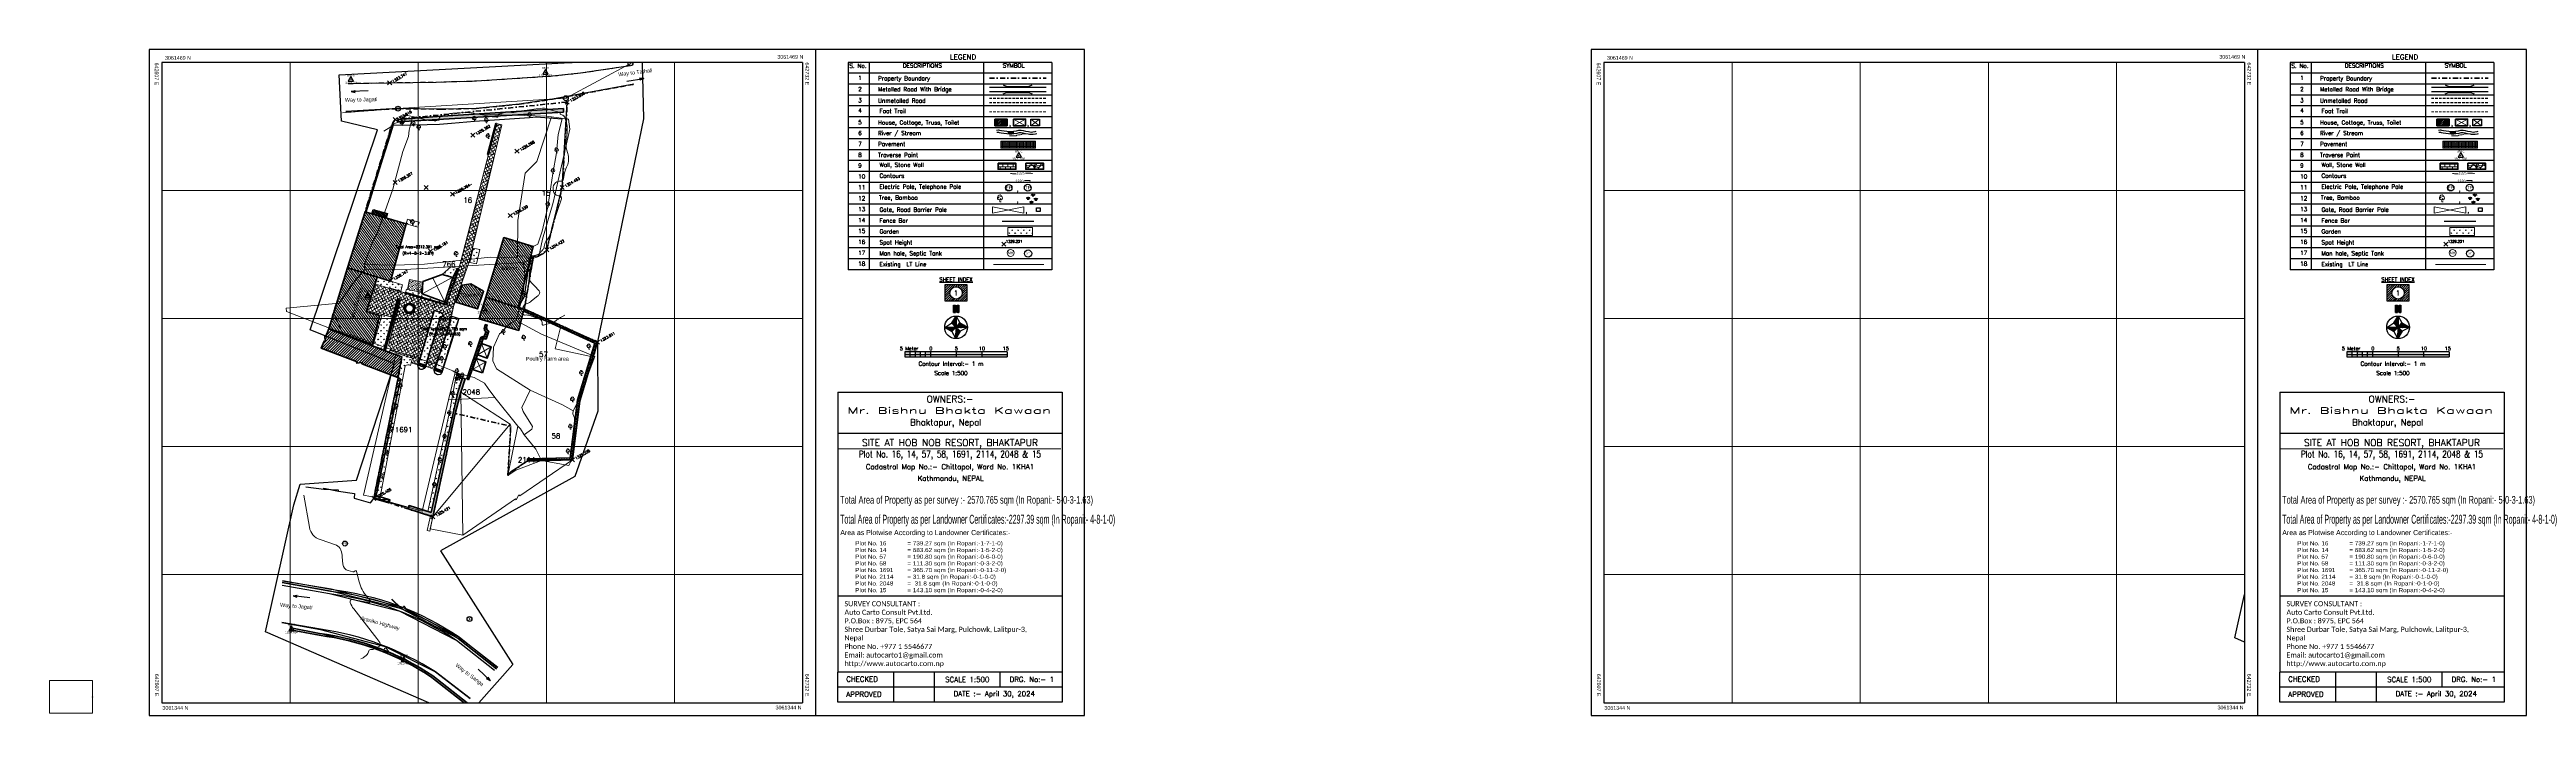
# Paper-space layout 'Layout1' of a CAD drawing. Header units: metres. Extents: x 1 to 484, y 0 to 130.
# The model-space entities are those that its viewports show. They can reach past a viewport. Long polylines and large blocks are cut down to what shows.
import ezdxf
from ezdxf.enums import TextEntityAlignment as Align

# ---------------------------------------------------------------- set-up
doc = ezdxf.new("R2010")
doc.units = ezdxf.units.M
doc.header["$MEASUREMENT"] = 0
doc.header["$PDMODE"] = 3
doc.header["$PDSIZE"] = 0.4
for name, pattern in [('DASHDOT', [1, 0.5, -0.25, 0, -0.25]), ('DASHED2', [0.375, 0.25, -0.125]), ('HIDDEN', [0.375, 0.25, -0.125])]:
    doc.linetypes.add(name, pattern=pattern)
for name, color, linetype in [('ANNOTATION', 7, 'Continuous'), ('Area_Total of Cadastral Map', 1, 'Continuous'), ('Area_Total of Survey Property Boundary', 2, 'Continuous'), ('Boundary', 6, 'Continuous'), ('Cadastral Map_CHITTAPOL 1KHA1', 7, 'Continuous'), ('Concrete Part', 7, 'Continuous'), ('Cordinate', 7, 'Continuous'), ('Drain', 150, 'Continuous'), ('Electirc_Pole', 1, 'Continuous'), ('Features', 5, 'Continuous'), ('Fence_Galvanized Sheet', 2, 'FENCELINE2'), ('Metalled Road', 1, 'Continuous'), ('Road Barrier Pole', 7, 'Continuous'), ('Septic Tank', 7, 'Continuous'), ('Telephone_Pole', 202, 'Continuous'), ('Toilet', 2, 'Continuous'), ('TP', 7, 'Continuous'), ('Traverse Point', 7, 'Continuous')]:
    doc.layers.add(name, color=color, linetype=linetype)
for name, color, linetype, lineweight in [('Arrow', 1, 'Continuous', 25), ('Bamboo', 3, 'Continuous', 5), ('Cadastral PARCEL', 6, 'Continuous', 15), ('Cadastral PARCEL  No.', 4, 'Continuous', 15), ('CONT_ANNOTATION', 7, 'Continuous', 15), ('Cottage', 1, 'Continuous', 35), ('Fence', 2, 'FENCELINE2', 15), ('Foot Trail', 10, 'DASHED2', 15), ('Frame', 252, 'Continuous', 9), ('Garden', 3, 'Continuous', 9), ('Garden HATCH', 62, 'Continuous', 5), ('Gate', 7, 'Continuous', 15), ('House', 1, 'Continuous', 35), ('House_Hatch', 8, 'Continuous', 0), ('Index_Contour', 8, 'Continuous', 20), ('LT LINE', 6, 'LT', 18), ('Manhole', 7, 'Continuous', 5), ('Pavement', 7, 'Continuous', 5), ('Property Boundary', 1, 'DASHDOT', 35), ('Spot_Height', 7, 'Continuous', 15), ('STREAM', 150, 'Continuous', 20), ('Tree', 3, 'Continuous', 9), ('TRUSS', 2, 'Continuous', 13), ('Unmetalled_Road', 1, 'HIDDEN', 25), ('Wall', 250, 'Continuous', 35), ('Wall_Hatch', 33, 'Continuous', 5), ('Water Fountain', 7, 'Continuous', 13)]:
    doc.layers.add(name, color=color, linetype=linetype, lineweight=lineweight)
doc.styles.add('Arial', font='arial.ttf')
doc.styles.add('Comic_San', font='comic.ttf')
doc.styles.add('ROMANC', font='')
doc.styles.add('romans', font='romans.shx')
doc.styles.add('Romant', font='romant.shx')
doc.styles.get("Standard").update_dxf_attribs({"font": 'arial.ttf'})
doc.styles.get('ROMANC').set_extended_font_data('Abadi MT Condensed Light')
doc.linetypes.add('FENCELINE2', pattern='A,0.25,-0.1,[132,ltypeshp.shx,S=0.1,R=0,X=-0.1,Y=0],-0.1,1', length=1.45)
doc.linetypes.add('LT', pattern='A,1.97318,-0.058086,["LT",Standard,S=0.2,R=0,X=0,Y=-0.077848],-0.365048', length=2.396314)
picture_1 = doc.add_image_def('image1.tif', size_in_pixel=(2338, 3307))
pattern_1 = [(228.012787504, (1.44, 2), (-16, -18), [0.269072, -26.6381760941]), (184.969740728, (1.26, 1.8), (24, 2), [0.461736, -45.7118495225]), (132.510447078, (0.8, 1.76), (20, -21.9999999999997), [0.325576, -32.2320651922]), (267.273689006, (0.02, 1.26), (2, 40), [0.420476, -41.6271160833]), (292.833654178, (0, 0.84), (-10, 24), [0.41231, -40.8187462562]), (357.273689006, (0.16, 0.46), (-40, 2), [0.420476, -41.6271160833]), (37.6942404667, (0.58, 0.44), (-26, -20), [0.556058, -55.0496970978]), (72.255328375, (1.02, 0.78), (14, 44), [0.524976, -51.9726429936]), (121.429565615, (1.18, 1.28), (-16, 26), [0.4219, -41.7681462195]), (175.236358309, (0.96, 1.64), (22, -2), [0.481664, -23.6015251576]), (222.397437798, (0.48, 1.68), (-23.9999999999999, -22), [0.622896, -61.6667500096]), (138.814074834, (2, 1.24), (-14, 12), [0.212602, -21.0476896255]), (171.46923439, (1.84, 1.38), (26, -4), [0.404474, -40.0430228323]), (225, (1.44, 1.44), (-2e-16, -2), [0.282842, -2.5455851247]), (203.198590514, (1.3, 1.68), (10, 4), [0.152316, -15.0792302117]), (291.801409486, (1.16, 1.62), (-2, 6), [0.215406, -10.5549236143]), (30.963756532, (1.24, 1.42), (6, 4), [0.349858, -11.3120457897]), (161.565051177, (1.54, 1.6), (4, -2), [0.252982, -6.0715733203]), (16.389540334, (0, 1.62), (20, 6), [0.3544, -35.0856902933]), (70.346175942, (0.34, 1.72), (-8.0000000000024, -22.000000000007), [0.297322, -29.4348154946]), (293.198590514, (1.54, 2), (-4, 10), [0.30463, -14.9269162117]), (343.610459666, (1.66, 1.72), (-20, 6), [0.3544, -35.0856902933]), (339.44395478, (0, 0.38), (-10, 4), [0.34176, -16.7462474906]), (294.775140569, (0.32, 0.26), (-10, 22), [0.286356, -28.3492861266]), (66.801409486, (1.56, 0), (4, 10), [0.30463, -14.9269162117]), (17.3540246363, (1.68, 0.28), (-26, -8), [0.335262, -33.1908472285]), (69.44395478, (0.58, 0), (-4, -10), [0.17088, -16.9171274906]), (101.309932474, (1.44, 0), (-2, 8), [0.10198, -10.0960590272]), (165.963756532, (1.42, 0.1), (6, -2), [0.41231, -7.8339012512]), (186.009005957, (1.02, 0.2), (20, 2), [0.3821, -37.8278463491]), (303.690067526, (1.24, 1.24), (-2, 4), [0.288444, -6.9226585509]), (353.157226587, (1.4, 1), (34, -4.0000000000001), [0.503588, -49.855125248]), (60.945395901, (1.9, 0.94), (-8, -14), [0.205912, -20.385348282]), (90, (2, 1.12), (-2, 2), [0.12, -1.88]), (120.256437164, (0.98, 0.26), (8, -14), [0.277848, -27.5070399789]), (48.012787504, (0.84, 0.5), (16, 18), [0.538144, -26.3691040941]), (0, (1.2, 0.9), (2, 2), [0.52, -1.48]), (325.304846469, (1.72, 0.9), (20.0000000000003, -13.9999999999997), [0.316228, -31.3065486017]), (254.054604099, (1.98, 0.72), (-2, -8), [0.291204, -14.2690157786]), (207.645975364, (1.9, 0.44), (-38, -20), [0.47413, -46.9389483645]), (175.42607874, (1.48, 0.22), (-26, 2), [0.501598, -49.658146816])]
pattern_2 = [(307.009026602, (0, 0), (0.29945275794, 0.225727813445), [])]
pattern_3 = [(90, (0, 0), (-0.5656854248, 0.5656854248), [0.15, -0.9813708504]), (45, (0, 0), (-0.56568542495, 0.56568542495), [0.15, -0.65]), (135, (0, 0), (-0.56568542495, -0.56568542495), [0.15, -0.65])]
pattern_4 = [(29.668602496, (0, 0), (-0.27224042606, 0.47789658967), [0.4, -0.15]), (119.668602496, (0, 0), (-0.47789658967, -0.27224042606), [0.4, -0.15])]

# ---------------------------------------------------------------- blocks, each defined once
blk = doc.blocks.new('Peg')
blk.add_lwpolyline([(0, 0.55), (-0.47, -0.27), (0.47, -0.27)], close=True)
for points in [[(0, 0), (-0.05, 0)], [(0, 0), (0, 0.05)], [(0, 0), (0.05, 0)], [(0, 0), (0, -0.05)]]:
    blk.add_lwpolyline(points)
at = {"style": 'Arial'}
for p in [(0, 0.8), (0, -0.54)]:
    blk.add_attdef('00', text='', height=0.4, dxfattribs=at).set_placement(p, align=Align.MIDDLE)
blk = doc.blocks.new('tp')
at = {"layer": 'Telephone_Pole'}
blk.add_circle((0, 0), 0.75, dxfattribs=at)
at = {"layer": 'Telephone_Pole', "style": 'Arial'}
blk.add_text('TP', height=0.75, dxfattribs=at).set_placement((0, 0), align=Align.MIDDLE)
blk = doc.blocks.new('ep')
at = {"layer": 'Electirc_Pole'}
blk.add_circle((0, 0), 0.159, dxfattribs=at)
at = {"layer": 'Electirc_Pole', "style": 'Comic_San'}
blk.add_text('EP', height=0.159, dxfattribs=at).set_placement((0, 0), align=Align.MIDDLE)
blk = doc.blocks.new('*X7')
at = {"color": 0}
for p, q in [((362736, 3087372), (362739, 3087375)), ((362736, 3087372.2), (362738.8, 3087375)), ((362736, 3087372.4), (362738.6, 3087375)), ((362736, 3087372.6), (362738.4, 3087375)), ((362736, 3087372.8), (362738.2, 3087375)), ((362736, 3087372.9), (362738.1, 3087375)), ((362736, 3087373.1), (362737.9, 3087375)), ((362736, 3087373.3), (362737.7, 3087375)), ((362736, 3087373.5), (362737.5, 3087375)), ((362736, 3087373.6), (362737.4, 3087375)), ((362736, 3087373.8), (362737.2, 3087375)), ((362736, 3087374), (362737, 3087375)), ((362736, 3087374.2), (362736.8, 3087375)), ((362736, 3087374.3), (362736.7, 3087375)), ((362736, 3087374.5), (362736.5, 3087375)), ((362736, 3087374.7), (362736.3, 3087375)), ((362736, 3087374.9), (362736.1, 3087375)), ((362736, 3087375), (362736, 3087375)), ((362736, 3087371.9), (362739, 3087374.9)), ((362736, 3087374.8), (362736.1, 3087374.9)), ((362736, 3087371.7), (362739.1, 3087374.8)), ((362736, 3087374.8), (362736, 3087374.8)), ((362736, 3087371.5), (362739.2, 3087374.7)), ((362736, 3087371.3), (362739.2, 3087374.6)), ((362736, 3087374.6), (362736, 3087374.6)), ((362736, 3087374.4), (362736.1, 3087374.5)), ((362736, 3087371.2), (362739.3, 3087374.4)), ((362736, 3087371), (362739.3, 3087374.3)), ((362736, 3087374.3), (362736, 3087374.3)), ((362736, 3087374.3), (362736.1, 3087374.3)), ((362736, 3087370.8), (362739.4, 3087374.2)), ((362736, 3087370.6), (362739.5, 3087374.1)), ((362736, 3087374.1), (362736, 3087374.1)), ((362736, 3087370.5), (362739.5, 3087374)), ((362736, 3087373.9), (362736.1, 3087374)), ((362736, 3087370.3), (362739.6, 3087373.9)), ((362736.1, 3087374.9), (362736.1, 3087374.9)), ((362736.1, 3087374.7), (362736.2, 3087374.8)), ((362736.1, 3087374.7), (362736.1, 3087374.7)), ((362736.1, 3087374.5), (362736.1, 3087374.6)), ((362736.1, 3087374.6), (362736.2, 3087374.6)), ((362736.1, 3087374.4), (362736.1, 3087374.4)), ((362736.1, 3087374.1), (362736.1, 3087374.2)), ((362736.1, 3087374.2), (362736.2, 3087374.2)), ((362736.1, 3087374), (362736.2, 3087374.1)), ((362736.1, 3087374), (362736.1, 3087374)), ((362736.1, 3087373.8), (362736.1, 3087373.9)), ((362736.2, 3087375), (362736.2, 3087375)), ((362736.2, 3087374.8), (362736.2, 3087374.8)), ((362736.2, 3087374.6), (362736.3, 3087374.7)), ((362736.2, 3087374.4), (362736.2, 3087374.5)), ((362736.2, 3087374.5), (362736.3, 3087374.5)), ((362736.2, 3087374.3), (362736.2, 3087374.3)), ((362736.2, 3087374.1), (362736.3, 3087374.2)), ((362736.2, 3087374), (362736.3, 3087374)), ((362736.2, 3087373.9), (362736.2, 3087373.9)), ((362736.3, 3087374.9), (362736.4, 3087375)), ((362736.3, 3087374.9), (362736.3, 3087374.9)), ((362736.3, 3087374.7), (362736.3, 3087374.8)), ((362736.3, 3087374.8), (362736.4, 3087374.8)), ((362736.3, 3087374.6), (362736.3, 3087374.6)), ((362736.3, 3087374.3), (362736.3, 3087374.4)), ((362736.3, 3087374.4), (362736.4, 3087374.4)), ((362736.3, 3087374.2), (362736.4, 3087374.3)), ((362736.3, 3087374.2), (362736.3, 3087374.2)), ((362736.3, 3087374), (362736.3, 3087374.1)), ((362736.3, 3087373.9), (362736.4, 3087373.9)), ((362736.4, 3087375), (362736.4, 3087375)), ((362736.4, 3087374.8), (362736.5, 3087374.9)), ((362736.4, 3087374.6), (362736.4, 3087374.7)), ((362736.4, 3087374.7), (362736.5, 3087374.7)), ((362736.4, 3087374.5), (362736.4, 3087374.5)), ((362736.4, 3087374.3), (362736.5, 3087374.4)), ((362736.4, 3087374.2), (362736.5, 3087374.2)), ((362736.4, 3087374.1), (362736.4, 3087374.1)), ((362736.4, 3087373.9), (362736.4, 3087374)), ((362736.5, 3087374.9), (362736.5, 3087375)), ((362736.5, 3087375), (362736.6, 3087375)), ((362736.5, 3087374.8), (362736.5, 3087374.8)), ((362736.5, 3087374.5), (362736.5, 3087374.6)), ((362736.5, 3087374.6), (362736.6, 3087374.6)), ((362736.5, 3087374.4), (362736.6, 3087374.5)), ((362736.5, 3087374.4), (362736.5, 3087374.4)), ((362736.5, 3087374.2), (362736.5, 3087374.3)), ((362736.5, 3087374.1), (362736.6, 3087374.1)), ((362736.5, 3087373.9), (362736.6, 3087374)), ((362736.5, 3087374), (362736.5, 3087374)), ((362736.5, 3087373.8), (362736.5, 3087373.9)), ((362736.6, 3087374.8), (362736.6, 3087374.9)), ((362736.6, 3087374.9), (362736.7, 3087374.9)), ((362736.6, 3087374.7), (362736.6, 3087374.7)), ((362736.6, 3087374.5), (362736.7, 3087374.6)), ((362736.6, 3087374.4), (362736.7, 3087374.4)), ((362736.6, 3087374.3), (362736.6, 3087374.3)), ((362736.6, 3087374.1), (362736.6, 3087374.2)), ((362736.6, 3087374), (362736.7, 3087374)), ((362736.6, 3087373.8), (362736.7, 3087373.9)), ((362736.7, 3087375), (362736.7, 3087375)), ((362736.7, 3087374.7), (362736.7, 3087374.8)), ((362736.7, 3087374.8), (362736.8, 3087374.8)), ((362736.7, 3087374.6), (362736.8, 3087374.7)), ((362736.7, 3087374.6), (362736.7, 3087374.6)), ((362736.7, 3087374.4), (362736.7, 3087374.5)), ((362736.7, 3087374.3), (362736.8, 3087374.3)), ((362736.7, 3087374.1), (362736.8, 3087374.2)), ((362736.7, 3087374.2), (362736.7, 3087374.2)), ((362736.7, 3087374), (362736.7, 3087374.1)), ((362736.7, 3087373.9), (362736.7, 3087373.9)), ((362736.8, 3087374.9), (362736.8, 3087374.9)), ((362736.8, 3087374.7), (362736.9, 3087374.8)), ((362736.8, 3087374.6), (362736.9, 3087374.6)), ((362736.8, 3087374.5), (362736.8, 3087374.5)), ((362736.8, 3087374.3), (362736.8, 3087374.4)), ((362736.8, 3087374.2), (362736.9, 3087374.2)), ((362736.8, 3087374), (362736.9, 3087374.1)), ((362736.8, 3087374), (362736.8, 3087374)), ((362736.9, 3087374.9), (362736.9, 3087375)), ((362736.9, 3087375), (362736.9, 3087375)), ((362736.9, 3087374.8), (362737, 3087374.9)), ((362736.9, 3087374.8), (362736.9, 3087374.8)), ((362736.9, 3087374.6), (362736.9, 3087374.7)), ((362736.9, 3087374.5), (362737, 3087374.5)), ((362736.9, 3087374.3), (362737, 3087374.4)), ((362736.9, 3087374.4), (362736.9, 3087374.4)), ((362736.9, 3087374.2), (362736.9, 3087374.3)), ((362736.9, 3087374.1), (362736.9, 3087374.1)), ((362736.9, 3087373.9), (362737, 3087374)), ((362736.9, 3087373.9), (362736.9, 3087373.9)), ((362737, 3087374.9), (362737.1, 3087375)), ((362737, 3087374.8), (362737.1, 3087374.8)), ((362737, 3087374.7), (362737, 3087374.7)), ((362737, 3087374.5), (362737, 3087374.6)), ((362737, 3087374.4), (362737.1, 3087374.4)), ((362737, 3087374.2), (362737.1, 3087374.3)), ((362737, 3087374.2), (362737, 3087374.2)), ((362737, 3087374), (362737, 3087374)), ((362737, 3087373.8), (362737.1, 3087373.9)), ((362737.1, 3087375), (362737.1, 3087375)), ((362737.1, 3087374.8), (362737.1, 3087374.9)), ((362737.1, 3087374.7), (362737.2, 3087374.7)), ((362737.1, 3087374.5), (362737.2, 3087374.6)), ((362737.1, 3087374.6), (362737.1, 3087374.6)), ((362737.1, 3087374.4), (362737.1, 3087374.5)), ((362737.1, 3087374.3), (362737.1, 3087374.3)), ((362737.1, 3087374.1), (362737.2, 3087374.2)), ((362737.1, 3087374.1), (362737.1, 3087374.1)), ((362737.1, 3087373.9), (362737.1, 3087374)), ((362737.1, 3087374), (362737.2, 3087374)), ((362737.2, 3087375), (362737.3, 3087375)), ((362737.2, 3087374.9), (362737.2, 3087374.9)), ((362737.2, 3087374.7), (362737.2, 3087374.8)), ((362737.2, 3087374.8), (362737.3, 3087374.8)), ((362737.2, 3087374.6), (362737.2, 3087374.6)), ((362737.2, 3087374.4), (362737.3, 3087374.5)), ((362737.2, 3087374.4), (362737.2, 3087374.4)), ((362737.2, 3087374.3), (362737.3, 3087374.3)), ((362737.2, 3087374.2), (362737.2, 3087374.2)), ((362737.2, 3087374), (362737.2, 3087374.1)), ((362737.2, 3087373.8), (362737.2, 3087373.9)), ((362737.2, 3087373.9), (362737.3, 3087373.9)), ((362737.3, 3087374.9), (362737.4, 3087374.9)), ((362737.3, 3087374.7), (362737.4, 3087374.8)), ((362737.3, 3087374.6), (362737.3, 3087374.7)), ((362737.3, 3087374.5), (362737.3, 3087374.5)), ((362737.3, 3087374.3), (362737.4, 3087374.4)), ((362737.3, 3087374.1), (362737.3, 3087374.2)), ((362737.3, 3087374.2), (362737.4, 3087374.2)), ((362737.3, 3087374), (362737.3, 3087374)), ((362737.4, 3087374.9), (362737.4, 3087375)), ((362737.4, 3087375), (362737.5, 3087375)), ((362737.4, 3087374.8), (362737.4, 3087374.8)), ((362737.4, 3087374.6), (362737.5, 3087374.7)), ((362737.4, 3087374.6), (362737.4, 3087374.6)), ((362737.4, 3087374.5), (362737.5, 3087374.5)), ((362737.4, 3087374.4), (362737.4, 3087374.4)), ((362737.4, 3087374.2), (362737.4, 3087374.3)), ((362737.4, 3087374), (362737.4, 3087374.1)), ((362737.4, 3087374.1), (362737.5, 3087374.1)), ((362737.4, 3087373.9), (362737.5, 3087374)), ((362737.4, 3087373.9), (362737.4, 3087373.9)), ((362737.5, 3087374.9), (362737.6, 3087375)), ((362737.5, 3087374.8), (362737.5, 3087374.9)), ((362737.5, 3087374.7), (362737.5, 3087374.7)), ((362737.5, 3087374.5), (362737.6, 3087374.6)), ((362737.5, 3087374.3), (362737.5, 3087374.4)), ((362737.5, 3087374.4), (362737.6, 3087374.4)), ((362737.5, 3087374.2), (362737.5, 3087374.2)), ((362737.5, 3087374), (362737.6, 3087374)), ((362737.5, 3087373.8), (362737.6, 3087373.9)), ((362737.6, 3087375), (362737.6, 3087375)), ((362737.6, 3087374.8), (362737.7, 3087374.9)), ((362737.6, 3087374.8), (362737.6, 3087374.8)), ((362737.6, 3087374.7), (362737.7, 3087374.7)), ((362737.6, 3087374.6), (362737.6, 3087374.6)), ((362737.6, 3087374.4), (362737.6, 3087374.5)), ((362737.6, 3087374.2), (362737.6, 3087374.3)), ((362737.6, 3087374.3), (362737.7, 3087374.3)), ((362737.6, 3087374.1), (362737.7, 3087374.2)), ((362737.6, 3087374.1), (362737.6, 3087374.1)), ((362737.6, 3087373.9), (362737.6, 3087374)), ((362737.7, 3087374.9), (362737.7, 3087374.9)), ((362737.7, 3087374.7), (362737.8, 3087374.8)), ((362737.7, 3087374.5), (362737.7, 3087374.6)), ((362737.7, 3087374.6), (362737.8, 3087374.6)), ((362737.7, 3087374.4), (362737.7, 3087374.4)), ((362737.7, 3087374.2), (362737.8, 3087374.2)), ((362737.7, 3087374), (362737.8, 3087374.1)), ((362737.7, 3087374), (362737.7, 3087374)), ((362737.7, 3087373.8), (362737.7, 3087373.9)), ((362737.8, 3087375), (362737.8, 3087375)), ((362737.8, 3087374.9), (362737.9, 3087374.9)), ((362737.8, 3087374.8), (362737.8, 3087374.8)), ((362737.8, 3087374.6), (362737.8, 3087374.7)), ((362737.8, 3087374.4), (362737.8, 3087374.5)), ((362737.8, 3087374.5), (362737.9, 3087374.5)), ((362737.8, 3087374.3), (362737.9, 3087374.4)), ((362737.8, 3087374.3), (362737.8, 3087374.3)), ((362737.8, 3087374.1), (362737.8, 3087374.2)), ((362737.8, 3087374), (362737.9, 3087374)), ((362737.8, 3087373.9), (362737.8, 3087373.9)), ((362737.9, 3087374.9), (362738, 3087375)), ((362737.9, 3087374.7), (362737.9, 3087374.8)), ((362737.9, 3087374.8), (362738, 3087374.8)), ((362737.9, 3087374.6), (362737.9, 3087374.6)), ((362737.9, 3087374.4), (362738, 3087374.4)), ((362737.9, 3087374.2), (362738, 3087374.3)), ((362737.9, 3087374.2), (362737.9, 3087374.2)), ((362737.9, 3087374), (362737.9, 3087374.1)), ((362737.9, 3087373.9), (362738, 3087373.9)), ((362738, 3087375), (362738, 3087375)), ((362738, 3087374.8), (362738, 3087374.9)), ((362738, 3087374.6), (362738, 3087374.7)), ((362738, 3087374.7), (362738.1, 3087374.7)), ((362738, 3087374.5), (362738.1, 3087374.6)), ((362738, 3087374.5), (362738, 3087374.5)), ((362738, 3087374.3), (362738, 3087374.4)), ((362738, 3087374.2), (362738.1, 3087374.2)), ((362738, 3087374.1), (362738, 3087374.1)), ((362738, 3087373.9), (362738, 3087374)), ((362738, 3087374), (362738.1, 3087374)), ((362738.1, 3087374.9), (362738.1, 3087375)), ((362738.1, 3087375), (362738.2, 3087375)), ((362738.1, 3087374.8), (362738.1, 3087374.8)), ((362738.1, 3087374.6), (362738.2, 3087374.6)), ((362738.1, 3087374.4), (362738.2, 3087374.5)), ((362738.1, 3087374.4), (362738.1, 3087374.4)), ((362738.1, 3087374.2), (362738.1, 3087374.3)), ((362738.1, 3087374.1), (362738.2, 3087374.1)), ((362738.1, 3087373.9), (362738.2, 3087374)), ((362738.1, 3087373.8), (362738.1, 3087373.9)), ((362738.2, 3087374.8), (362738.2, 3087374.9)), ((362738.2, 3087374.9), (362738.3, 3087374.9)), ((362738.2, 3087374.7), (362738.3, 3087374.8)), ((362738.2, 3087374.7), (362738.2, 3087374.7)), ((362738.2, 3087374.5), (362738.2, 3087374.6)), ((362738.2, 3087374.4), (362738.3, 3087374.4)), ((362738.2, 3087374.3), (362738.2, 3087374.3)), ((362738.2, 3087374.1), (362738.2, 3087374.2)), ((362738.2, 3087374.2), (362738.3, 3087374.2)), ((362738.2, 3087374), (362738.2, 3087374)), ((362738.2, 3087373.8), (362738.3, 3087373.9)), ((362738.3, 3087375), (362738.3, 3087375)), ((362738.3, 3087374.8), (362738.4, 3087374.8)), ((362738.3, 3087374.6), (362738.4, 3087374.7)), ((362738.3, 3087374.6), (362738.3, 3087374.6)), ((362738.3, 3087374.4), (362738.3, 3087374.5)), ((362738.3, 3087374.3), (362738.4, 3087374.3)), ((362738.3, 3087374.1), (362738.4, 3087374.2)), ((362738.3, 3087374), (362738.3, 3087374.1)), ((362738.3, 3087373.9), (362738.3, 3087373.9)), ((362738.4, 3087374.9), (362738.5, 3087375)), ((362738.4, 3087374.9), (362738.4, 3087374.9)), ((362738.4, 3087374.7), (362738.4, 3087374.8)), ((362738.4, 3087374.6), (362738.5, 3087374.6)), ((362738.4, 3087374.5), (362738.4, 3087374.5)), ((362738.4, 3087374.3), (362738.4, 3087374.4)), ((362738.4, 3087374.4), (362738.5, 3087374.4)), ((362738.4, 3087374.2), (362738.4, 3087374.2)), ((362738.4, 3087374), (362738.5, 3087374.1)), ((362738.4, 3087374), (362738.4, 3087374)), ((362738.4, 3087373.9), (362738.5, 3087373.9)), ((362738.5, 3087375), (362738.5, 3087375)), ((362738.5, 3087374.8), (362738.6, 3087374.9)), ((362738.5, 3087374.8), (362738.5, 3087374.8)), ((362738.5, 3087374.6), (362738.5, 3087374.7)), ((362738.5, 3087374.5), (362738.6, 3087374.5)), ((362738.5, 3087374.3), (362738.6, 3087374.4)), ((362738.5, 3087374.2), (362738.5, 3087374.3)), ((362738.5, 3087374.1), (362738.5, 3087374.1)), ((362738.5, 3087373.9), (362738.6, 3087374)), ((362738.6, 3087374.9), (362738.6, 3087375)), ((362738.6, 3087374.8), (362738.7, 3087374.8)), ((362738.6, 3087374.7), (362738.6, 3087374.7)), ((362738.6, 3087374.5), (362738.6, 3087374.6)), ((362738.6, 3087374.6), (362738.7, 3087374.6)), ((362738.6, 3087374.4), (362738.6, 3087374.4)), ((362738.6, 3087374.2), (362738.7, 3087374.3)), ((362738.6, 3087374.2), (362738.6, 3087374.2)), ((362738.6, 3087374.1), (362738.7, 3087374.1)), ((362738.6, 3087374), (362738.6, 3087374)), ((362738.6, 3087373.8), (362738.6, 3087373.9)), ((362738.7, 3087375), (362738.7, 3087375)), ((362738.7, 3087374.8), (362738.7, 3087374.9)), ((362738.7, 3087374.7), (362738.8, 3087374.7)), ((362738.7, 3087374.5), (362738.8, 3087374.6)), ((362738.7, 3087374.4), (362738.7, 3087374.5)), ((362738.7, 3087374.3), (362738.7, 3087374.3)), ((362738.7, 3087374.1), (362738.8, 3087374.2)), ((362738.7, 3087373.9), (362738.7, 3087374)), ((362738.7, 3087374), (362738.8, 3087374)), ((362738.8, 3087375), (362738.9, 3087375)), ((362738.8, 3087374.9), (362738.8, 3087374.9)), ((362738.8, 3087374.7), (362738.8, 3087374.8)), ((362738.8, 3087374.8), (362738.9, 3087374.8)), ((362738.8, 3087374.6), (362738.8, 3087374.6)), ((362738.8, 3087374.4), (362738.9, 3087374.5)), ((362738.8, 3087374.4), (362738.8, 3087374.4)), ((362738.8, 3087374.3), (362738.9, 3087374.3)), ((362738.8, 3087374.2), (362738.8, 3087374.2)), ((362738.8, 3087374), (362738.8, 3087374.1)), ((362738.8, 3087373.8), (362738.8, 3087373.9)), ((362738.8, 3087373.9), (362738.9, 3087373.9)), ((362738.9, 3087374.9), (362739, 3087374.9)), ((362738.9, 3087374.7), (362739, 3087374.8)), ((362738.9, 3087374.6), (362738.9, 3087374.7)), ((362738.9, 3087374.5), (362738.9, 3087374.5)), ((362738.9, 3087374.3), (362739, 3087374.4)), ((362738.9, 3087374.1), (362738.9, 3087374.2)), ((362738.9, 3087374.2), (362739, 3087374.2)), ((362738.9, 3087374), (362738.9, 3087374)), ((362739, 3087374.9), (362739, 3087375)), ((362739, 3087374.8), (362739, 3087374.8)), ((362739, 3087374.6), (362739.1, 3087374.7)), ((362739, 3087374.6), (362739, 3087374.6)), ((362739, 3087374.5), (362739.1, 3087374.5)), ((362739, 3087374.4), (362739, 3087374.4)), ((362739, 3087374.2), (362739, 3087374.3)), ((362739, 3087374), (362739, 3087374.1)), ((362739, 3087374.1), (362739.1, 3087374.1)), ((362739, 3087373.9), (362739.1, 3087374)), ((362739, 3087373.9), (362739, 3087373.9)), ((362739.1, 3087374.8), (362739.1, 3087374.9)), ((362739.1, 3087374.7), (362739.1, 3087374.7)), ((362739.1, 3087374.5), (362739.1, 3087374.6)), ((362739.1, 3087374.3), (362739.1, 3087374.4)), ((362739.1, 3087374.4), (362739.2, 3087374.4)), ((362739.1, 3087374.2), (362739.2, 3087374.3)), ((362739.1, 3087374.2), (362739.1, 3087374.2)), ((362739.1, 3087374), (362739.1, 3087374)), ((362739.1, 3087373.8), (362739.2, 3087373.9)), ((362739.2, 3087374.6), (362739.2, 3087374.6)), ((362739.2, 3087374.4), (362739.2, 3087374.5)), ((362739.2, 3087374.3), (362739.3, 3087374.3)), ((362739.2, 3087374.1), (362739.3, 3087374.2)), ((362739.2, 3087374.1), (362739.2, 3087374.1)), ((362739.2, 3087373.9), (362739.2, 3087374)), ((362739.3, 3087374.4), (362739.3, 3087374.4)), ((362739.3, 3087374.2), (362739.3, 3087374.2)), ((362739.3, 3087374), (362739.4, 3087374.1)), ((362739.3, 3087374), (362739.3, 3087374)), ((362739.3, 3087373.8), (362739.3, 3087373.9)), ((362739.3, 3087373.9), (362739.4, 3087373.9)), ((362739.4, 3087374.1), (362739.4, 3087374.1)), ((362739.4, 3087374), (362739.5, 3087374)), ((362739.5, 3087374), (362739.5, 3087374)), ((362739.5, 3087373.9), (362739.5, 3087373.9)), ((362742, 3087372), (362745, 3087375)), ((362742, 3087372.2), (362744.8, 3087375)), ((362742, 3087372.4), (362744.6, 3087375)), ((362742, 3087372.6), (362744.4, 3087375)), ((362742, 3087372.7), (362744.3, 3087375)), ((362742, 3087372.9), (362744.1, 3087375)), ((362742, 3087373.1), (362743.9, 3087375)), ((362742, 3087373.3), (362743.7, 3087375)), ((362742, 3087373.5), (362743.5, 3087375)), ((362742, 3087373.6), (362743.4, 3087375)), ((362742, 3087373.8), (362743.2, 3087375)), ((362742, 3087374), (362743, 3087375)), ((362742, 3087374.2), (362742.8, 3087375)), ((362742, 3087374.3), (362742.7, 3087375)), ((362742, 3087374.5), (362742.5, 3087375)), ((362742, 3087374.7), (362742.3, 3087375)), ((362742, 3087374.9), (362742.1, 3087375)), ((362742, 3087375), (362742, 3087375)), ((362742, 3087371.9), (362745, 3087374.9)), ((362742, 3087374.8), (362742, 3087374.8)), ((362742, 3087374.8), (362742.1, 3087374.8)), ((362742, 3087371.7), (362745, 3087374.7)), ((362742, 3087374.6), (362742.1, 3087374.7)), ((362742, 3087374.6), (362742, 3087374.6)), ((362742, 3087371.5), (362745, 3087374.5)), ((362742, 3087374.4), (362742, 3087374.5)), ((362742, 3087371.3), (362745, 3087374.3)), ((362742, 3087374.3), (362742.1, 3087374.3)), ((362742, 3087371.2), (362745, 3087374.2)), ((362742, 3087374.1), (362742.1, 3087374.2)), ((362742, 3087374.2), (362742, 3087374.2)), ((362742, 3087374.1), (362742, 3087374.1)), ((362742, 3087371), (362745, 3087374)), ((362742, 3087373.9), (362742, 3087373.9)), ((362742.1, 3087374.9), (362742.1, 3087374.9)), ((362742.1, 3087374.7), (362742.2, 3087374.8)), ((362742.1, 3087374.6), (362742.2, 3087374.6)), ((362742.1, 3087374.5), (362742.1, 3087374.5)), ((362742.1, 3087374.3), (362742.1, 3087374.4)), ((362742.1, 3087374.2), (362742.2, 3087374.2)), ((362742.1, 3087374), (362742.2, 3087374.1)), ((362742.1, 3087374), (362742.1, 3087374)), ((362742.2, 3087374.9), (362742.2, 3087375)), ((362742.2, 3087375), (362742.2, 3087375)), ((362742.2, 3087374.8), (362742.3, 3087374.9)), ((362742.2, 3087374.8), (362742.2, 3087374.8)), ((362742.2, 3087374.6), (362742.2, 3087374.7)), ((362742.2, 3087374.5), (362742.3, 3087374.5)), ((362742.2, 3087374.3), (362742.3, 3087374.4)), ((362742.2, 3087374.4), (362742.2, 3087374.4)), ((362742.2, 3087374.2), (362742.2, 3087374.3)), ((362742.2, 3087374.1), (362742.2, 3087374.1)), ((362742.2, 3087373.9), (362742.3, 3087374)), ((362742.2, 3087373.9), (362742.2, 3087373.9)), ((362742.3, 3087374.9), (362742.4, 3087375)), ((362742.3, 3087374.8), (362742.4, 3087374.8)), ((362742.3, 3087374.7), (362742.3, 3087374.7)), ((362742.3, 3087374.5), (362742.3, 3087374.6)), ((362742.3, 3087374.4), (362742.4, 3087374.4)), ((362742.3, 3087374.2), (362742.4, 3087374.3)), ((362742.3, 3087374.2), (362742.3, 3087374.2)), ((362742.3, 3087374), (362742.3, 3087374)), ((362742.3, 3087373.8), (362742.4, 3087373.9)), ((362742.4, 3087375), (362742.4, 3087375)), ((362742.4, 3087374.8), (362742.4, 3087374.9)), ((362742.4, 3087374.7), (362742.5, 3087374.7)), ((362742.4, 3087374.5), (362742.5, 3087374.6)), ((362742.4, 3087374.6), (362742.4, 3087374.6)), ((362742.4, 3087374.4), (362742.4, 3087374.5)), ((362742.4, 3087374.3), (362742.4, 3087374.3)), ((362742.4, 3087374.1), (362742.5, 3087374.2)), ((362742.4, 3087374.1), (362742.4, 3087374.1)), ((362742.4, 3087373.9), (362742.4, 3087374)), ((362742.4, 3087374), (362742.5, 3087374)), ((362742.5, 3087375), (362742.6, 3087375)), ((362742.5, 3087374.9), (362742.5, 3087374.9)), ((362742.5, 3087374.7), (362742.5, 3087374.8)), ((362742.5, 3087374.6), (362742.6, 3087374.6)), ((362742.5, 3087374.4), (362742.6, 3087374.5)), ((362742.5, 3087374.4), (362742.5, 3087374.4)), ((362742.5, 3087374.2), (362742.5, 3087374.2)), ((362742.5, 3087374), (362742.6, 3087374.1)), ((362742.5, 3087373.8), (362742.5, 3087373.9)), ((362742.5, 3087373.9), (362742.6, 3087373.9)), ((362742.6, 3087374.9), (362742.7, 3087374.9)), ((362742.6, 3087374.7), (362742.7, 3087374.8)), ((362742.6, 3087374.8), (362742.6, 3087374.8)), ((362742.6, 3087374.6), (362742.6, 3087374.7)), ((362742.6, 3087374.5), (362742.6, 3087374.5)), ((362742.6, 3087374.3), (362742.7, 3087374.4)), ((362742.6, 3087374.3), (362742.6, 3087374.3)), ((362742.6, 3087374.1), (362742.6, 3087374.2)), ((362742.6, 3087374.2), (362742.7, 3087374.2)), ((362742.6, 3087374), (362742.6, 3087374)), ((362742.7, 3087374.9), (362742.7, 3087375)), ((362742.7, 3087374.8), (362742.8, 3087374.8)), ((362742.7, 3087374.6), (362742.8, 3087374.7)), ((362742.7, 3087374.6), (362742.7, 3087374.6)), ((362742.7, 3087374.4), (362742.7, 3087374.4)), ((362742.7, 3087374.2), (362742.8, 3087374.3)), ((362742.7, 3087374), (362742.7, 3087374.1)), ((362742.7, 3087374.1), (362742.8, 3087374.1)), ((362742.7, 3087373.9), (362742.7, 3087373.9)), ((362742.8, 3087374.9), (362742.9, 3087375)), ((362742.8, 3087375), (362742.8, 3087375)), ((362742.8, 3087374.8), (362742.8, 3087374.9)), ((362742.8, 3087374.7), (362742.8, 3087374.7)), ((362742.8, 3087374.5), (362742.9, 3087374.6)), ((362742.8, 3087374.5), (362742.8, 3087374.5)), ((362742.8, 3087374.3), (362742.8, 3087374.4)), ((362742.8, 3087374.4), (362742.9, 3087374.4)), ((362742.8, 3087374.2), (362742.8, 3087374.2)), ((362742.8, 3087373.9), (362742.8, 3087374)), ((362742.8, 3087374), (362742.9, 3087374)), ((362742.8, 3087373.8), (362742.9, 3087373.9)), ((362742.9, 3087375), (362742.9, 3087375)), ((362742.9, 3087374.8), (362743, 3087374.9)), ((362742.9, 3087374.8), (362742.9, 3087374.8)), ((362742.9, 3087374.6), (362742.9, 3087374.6)), ((362742.9, 3087374.4), (362743, 3087374.5)), ((362742.9, 3087374.2), (362742.9, 3087374.3)), ((362742.9, 3087374.3), (362743, 3087374.3)), ((362742.9, 3087374.1), (362742.9, 3087374.1)), ((362742.9, 3087373.9), (362743, 3087374)), ((362743, 3087374.9), (362743, 3087374.9)), ((362743, 3087374.7), (362743.1, 3087374.8)), ((362743, 3087374.7), (362743, 3087374.7)), ((362743, 3087374.5), (362743, 3087374.6)), ((362743, 3087374.6), (362743.1, 3087374.6)), ((362743, 3087374.4), (362743, 3087374.4)), ((362743, 3087374.1), (362743, 3087374.2)), ((362743, 3087374.2), (362743.1, 3087374.2)), ((362743, 3087374), (362743.1, 3087374.1)), ((362743, 3087374), (362743, 3087374)), ((362743, 3087373.8), (362743, 3087373.9)), ((362743.1, 3087375), (362743.1, 3087375)), ((362743.1, 3087374.9), (362743.2, 3087374.9)), ((362743.1, 3087374.8), (362743.1, 3087374.8)), ((362743.1, 3087374.6), (362743.1, 3087374.7)), ((362743.1, 3087374.4), (362743.1, 3087374.5)), ((362743.1, 3087374.5), (362743.2, 3087374.5)), ((362743.1, 3087374.3), (362743.2, 3087374.4)), ((362743.1, 3087374.3), (362743.1, 3087374.3)), ((362743.1, 3087374.1), (362743.1, 3087374.2)), ((362743.1, 3087374), (362743.2, 3087374)), ((362743.1, 3087373.9), (362743.1, 3087373.9)), ((362743.2, 3087374.9), (362743.3, 3087375)), ((362743.2, 3087374.7), (362743.2, 3087374.8)), ((362743.2, 3087374.8), (362743.3, 3087374.8)), ((362743.2, 3087374.6), (362743.2, 3087374.6)), ((362743.2, 3087374.4), (362743.3, 3087374.4)), ((362743.2, 3087374.2), (362743.3, 3087374.3)), ((362743.2, 3087374.2), (362743.2, 3087374.2)), ((362743.2, 3087374), (362743.2, 3087374.1)), ((362743.2, 3087373.9), (362743.3, 3087373.9)), ((362743.3, 3087375), (362743.3, 3087375)), ((362743.3, 3087374.8), (362743.3, 3087374.9)), ((362743.3, 3087374.6), (362743.3, 3087374.7)), ((362743.3, 3087374.7), (362743.4, 3087374.7)), ((362743.3, 3087374.5), (362743.4, 3087374.6)), ((362743.3, 3087374.5), (362743.3, 3087374.5)), ((362743.3, 3087374.3), (362743.3, 3087374.4)), ((362743.3, 3087374.2), (362743.4, 3087374.2)), ((362743.3, 3087374.1), (362743.3, 3087374.1)), ((362743.3, 3087373.9), (362743.3, 3087374)), ((362743.3, 3087374), (362743.4, 3087374)), ((362743.4, 3087374.9), (362743.4, 3087375)), ((362743.4, 3087375), (362743.5, 3087375)), ((362743.4, 3087374.8), (362743.4, 3087374.8)), ((362743.4, 3087374.6), (362743.5, 3087374.6)), ((362743.4, 3087374.4), (362743.5, 3087374.5)), ((362743.4, 3087374.4), (362743.4, 3087374.4)), ((362743.4, 3087374.2), (362743.4, 3087374.3)), ((362743.4, 3087374.1), (362743.5, 3087374.1)), ((362743.4, 3087373.9), (362743.5, 3087374)), ((362743.4, 3087373.8), (362743.4, 3087373.9)), ((362743.5, 3087374.8), (362743.5, 3087374.9)), ((362743.5, 3087374.9), (362743.6, 3087374.9)), ((362743.5, 3087374.7), (362743.6, 3087374.8)), ((362743.5, 3087374.7), (362743.5, 3087374.7)), ((362743.5, 3087374.5), (362743.5, 3087374.6)), ((362743.5, 3087374.4), (362743.6, 3087374.4)), ((362743.5, 3087374.3), (362743.5, 3087374.3)), ((362743.5, 3087374.1), (362743.5, 3087374.2)), ((362743.5, 3087374.2), (362743.6, 3087374.2)), ((362743.5, 3087374), (362743.5, 3087374)), ((362743.5, 3087373.8), (362743.6, 3087373.9)), ((362743.6, 3087375), (362743.6, 3087375)), ((362743.6, 3087374.8), (362743.7, 3087374.8)), ((362743.6, 3087374.6), (362743.7, 3087374.7)), ((362743.6, 3087374.6), (362743.6, 3087374.6)), ((362743.6, 3087374.4), (362743.6, 3087374.5)), ((362743.6, 3087374.3), (362743.7, 3087374.3)), ((362743.6, 3087374.1), (362743.7, 3087374.2)), ((362743.6, 3087374), (362743.6, 3087374.1)), ((362743.6, 3087373.9), (362743.6, 3087373.9)), ((362743.7, 3087374.9), (362743.8, 3087375)), ((362743.7, 3087374.9), (362743.7, 3087374.9)), ((362743.7, 3087374.7), (362743.7, 3087374.8)), ((362743.7, 3087374.6), (362743.8, 3087374.6)), ((362743.7, 3087374.5), (362743.7, 3087374.5)), ((362743.7, 3087374.3), (362743.7, 3087374.4)), ((362743.7, 3087374.4), (362743.8, 3087374.4)), ((362743.7, 3087374.2), (362743.7, 3087374.2)), ((362743.7, 3087374), (362743.8, 3087374.1)), ((362743.7, 3087374), (362743.7, 3087374)), ((362743.7, 3087373.9), (362743.8, 3087373.9)), ((362743.8, 3087375), (362743.8, 3087375)), ((362743.8, 3087374.8), (362743.9, 3087374.9)), ((362743.8, 3087374.8), (362743.8, 3087374.8)), ((362743.8, 3087374.6), (362743.8, 3087374.7)), ((362743.8, 3087374.5), (362743.9, 3087374.5)), ((362743.8, 3087374.3), (362743.9, 3087374.4)), ((362743.8, 3087374.2), (362743.8, 3087374.3)), ((362743.8, 3087374.1), (362743.8, 3087374.1)), ((362743.8, 3087373.9), (362743.9, 3087374)), ((362743.9, 3087374.9), (362743.9, 3087375)), ((362743.9, 3087374.8), (362744, 3087374.8)), ((362743.9, 3087374.7), (362743.9, 3087374.7)), ((362743.9, 3087374.5), (362743.9, 3087374.6)), ((362743.9, 3087374.6), (362744, 3087374.6)), ((362743.9, 3087374.4), (362743.9, 3087374.4)), ((362743.9, 3087374.2), (362744, 3087374.3)), ((362743.9, 3087374.2), (362743.9, 3087374.2)), ((362743.9, 3087374.1), (362744, 3087374.1)), ((362743.9, 3087374), (362743.9, 3087374)), ((362743.9, 3087373.8), (362743.9, 3087373.9)), ((362744, 3087375), (362744, 3087375)), ((362744, 3087374.8), (362744, 3087374.9)), ((362744, 3087374.7), (362744.1, 3087374.7)), ((362744, 3087374.5), (362744.1, 3087374.6)), ((362744, 3087374.4), (362744, 3087374.5)), ((362744, 3087374.3), (362744, 3087374.3)), ((362744, 3087374.1), (362744.1, 3087374.2)), ((362744, 3087373.9), (362744, 3087374)), ((362744, 3087374), (362744.1, 3087374)), ((362744.1, 3087375), (362744.2, 3087375)), ((362744.1, 3087374.9), (362744.1, 3087374.9)), ((362744.1, 3087374.7), (362744.1, 3087374.8)), ((362744.1, 3087374.8), (362744.2, 3087374.8)), ((362744.1, 3087374.6), (362744.1, 3087374.6)), ((362744.1, 3087374.4), (362744.2, 3087374.5)), ((362744.1, 3087374.4), (362744.1, 3087374.4)), ((362744.1, 3087374.3), (362744.2, 3087374.3)), ((362744.1, 3087374.2), (362744.1, 3087374.2)), ((362744.1, 3087374), (362744.1, 3087374.1)), ((362744.1, 3087373.8), (362744.1, 3087373.9)), ((362744.1, 3087373.9), (362744.2, 3087373.9)), ((362744.2, 3087374.9), (362744.3, 3087374.9)), ((362744.2, 3087374.7), (362744.3, 3087374.8)), ((362744.2, 3087374.6), (362744.2, 3087374.7)), ((362744.2, 3087374.5), (362744.2, 3087374.5)), ((362744.2, 3087374.3), (362744.3, 3087374.4)), ((362744.2, 3087374.1), (362744.2, 3087374.2)), ((362744.2, 3087374.2), (362744.3, 3087374.2)), ((362744.2, 3087374), (362744.2, 3087374)), ((362744.3, 3087374.9), (362744.3, 3087375)), ((362744.3, 3087375), (362744.3, 3087375)), ((362744.3, 3087374.8), (362744.3, 3087374.8)), ((362744.3, 3087374.6), (362744.4, 3087374.7)), ((362744.3, 3087374.6), (362744.3, 3087374.6)), ((362744.3, 3087374.5), (362744.4, 3087374.5)), ((362744.3, 3087374.4), (362744.3, 3087374.4)), ((362744.3, 3087374.2), (362744.3, 3087374.3)), ((362744.3, 3087374), (362744.3, 3087374.1)), ((362744.3, 3087374.1), (362744.4, 3087374.1)), ((362744.3, 3087373.9), (362744.4, 3087374)), ((362744.3, 3087373.9), (362744.3, 3087373.9)), ((362744.4, 3087374.9), (362744.5, 3087375)), ((362744.4, 3087374.8), (362744.4, 3087374.9)), ((362744.4, 3087374.7), (362744.4, 3087374.7)), ((362744.4, 3087374.5), (362744.5, 3087374.6)), ((362744.4, 3087374.3), (362744.4, 3087374.4)), ((362744.4, 3087374.4), (362744.5, 3087374.4)), ((362744.4, 3087374.2), (362744.4, 3087374.2)), ((362744.4, 3087374), (362744.5, 3087374)), ((362744.4, 3087373.8), (362744.5, 3087373.9)), ((362744.5, 3087375), (362744.5, 3087375)), ((362744.5, 3087374.8), (362744.6, 3087374.9)), ((362744.5, 3087374.8), (362744.5, 3087374.8)), ((362744.5, 3087374.7), (362744.6, 3087374.7)), ((362744.5, 3087374.6), (362744.5, 3087374.6)), ((362744.5, 3087374.4), (362744.5, 3087374.5)), ((362744.5, 3087374.2), (362744.5, 3087374.3)), ((362744.5, 3087374.3), (362744.6, 3087374.3)), ((362744.5, 3087374.1), (362744.6, 3087374.2)), ((362744.5, 3087374.1), (362744.5, 3087374.1)), ((362744.5, 3087373.9), (362744.5, 3087374)), ((362744.6, 3087374.9), (362744.6, 3087374.9)), ((362744.6, 3087374.7), (362744.7, 3087374.8)), ((362744.6, 3087374.5), (362744.6, 3087374.6)), ((362744.6, 3087374.6), (362744.7, 3087374.6)), ((362744.6, 3087374.4), (362744.6, 3087374.4)), ((362744.6, 3087374.2), (362744.7, 3087374.2)), ((362744.6, 3087374), (362744.7, 3087374.1)), ((362744.6, 3087374), (362744.6, 3087374)), ((362744.6, 3087373.8), (362744.6, 3087373.9)), ((362744.7, 3087375), (362744.7, 3087375)), ((362744.7, 3087374.9), (362744.8, 3087374.9)), ((362744.7, 3087374.8), (362744.7, 3087374.8)), ((362744.7, 3087374.6), (362744.7, 3087374.7)), ((362744.7, 3087374.4), (362744.7, 3087374.5)), ((362744.7, 3087374.5), (362744.8, 3087374.5)), ((362744.7, 3087374.3), (362744.8, 3087374.4)), ((362744.7, 3087374.3), (362744.7, 3087374.3)), ((362744.7, 3087374.1), (362744.7, 3087374.2)), ((362744.7, 3087374), (362744.8, 3087374)), ((362744.7, 3087373.9), (362744.7, 3087373.9)), ((362744.8, 3087374.9), (362744.9, 3087375)), ((362744.8, 3087374.7), (362744.8, 3087374.8)), ((362744.8, 3087374.8), (362744.9, 3087374.8)), ((362744.8, 3087374.6), (362744.8, 3087374.6)), ((362744.8, 3087374.4), (362744.9, 3087374.4)), ((362744.8, 3087374.2), (362744.9, 3087374.3)), ((362744.8, 3087374.2), (362744.8, 3087374.2)), ((362744.8, 3087374), (362744.8, 3087374.1)), ((362744.8, 3087373.9), (362744.9, 3087373.9)), ((362744.9, 3087375), (362744.9, 3087375)), ((362744.9, 3087374.8), (362744.9, 3087374.9)), ((362744.9, 3087374.6), (362744.9, 3087374.7)), ((362744.9, 3087374.7), (362745, 3087374.7)), ((362744.9, 3087374.5), (362745, 3087374.6)), ((362744.9, 3087374.5), (362744.9, 3087374.5)), ((362744.9, 3087374.3), (362744.9, 3087374.4)), ((362744.9, 3087374.2), (362745, 3087374.2)), ((362744.9, 3087374.1), (362744.9, 3087374.1)), ((362744.9, 3087373.9), (362744.9, 3087374)), ((362744.9, 3087374), (362745, 3087374)), ((362745, 3087374.9), (362745, 3087374.9)), ((362745, 3087374.8), (362745, 3087374.8)), ((362745, 3087374.4), (362745, 3087374.4)), ((362745, 3087374.2), (362745, 3087374.2)), ((362745, 3087373.8), (362745, 3087373.9)), ((362736, 3087373.8), (362736.1, 3087373.8)), ((362736, 3087370.1), (362739.6, 3087373.7)), ((362736, 3087373.7), (362736, 3087373.7)), ((362736, 3087369.9), (362739.7, 3087373.6)), ((362736, 3087373.5), (362736, 3087373.6)), ((362736, 3087369.7), (362739.8, 3087373.5)), ((362736, 3087369.6), (362739.8, 3087373.4)), ((362736, 3087373.4), (362736.1, 3087373.4)), ((362736, 3087369.4), (362739.9, 3087373.3)), ((362736, 3087373.2), (362736.1, 3087373.3)), ((362736, 3087373.2), (362736, 3087373.2)), ((362736, 3087369.2), (362739.9, 3087373.1)), ((362736, 3087373), (362736, 3087373.1)), ((362736, 3087369), (362740, 3087373)), ((362736, 3087368.9), (362740, 3087372.9)), ((362736, 3087372.9), (362736.1, 3087372.9)), ((362736, 3087368.7), (362740.1, 3087372.8)), ((362736, 3087368.5), (362740.2, 3087372.7)), ((362736, 3087372.7), (362736, 3087372.7)), ((362736, 3087372.7), (362736.1, 3087372.7)), ((362736, 3087368.3), (362740.2, 3087372.6)), ((362736, 3087372.5), (362736, 3087372.5)), ((362736, 3087368.2), (362740.3, 3087372.4)), ((362736, 3087372.3), (362736.1, 3087372.4)), ((362736, 3087368), (362740.3, 3087372.3)), ((362736, 3087367.8), (362740.4, 3087372.2)), ((362736, 3087372.2), (362736.1, 3087372.2)), ((362736, 3087367.6), (362740.5, 3087372.1)), ((362736, 3087372.1), (362736, 3087372.1)), ((362736, 3087367.5), (362740.5, 3087372)), ((362736, 3087372), (362736, 3087372)), ((362736, 3087367.3), (362740.6, 3087371.8)), ((362736, 3087371.8), (362736.1, 3087371.8)), ((362736, 3087367.1), (362740.6, 3087371.7)), ((362736, 3087371.6), (362736.1, 3087371.7)), ((362736, 3087366.9), (362740.7, 3087371.6)), ((362736, 3087371.6), (362736, 3087371.6)), ((362736, 3087366.7), (362740.8, 3087371.5)), ((362736, 3087371.4), (362736, 3087371.5)), ((362736, 3087366.6), (362740.8, 3087371.4)), ((362736, 3087366.4), (362740.9, 3087371.3)), ((362736, 3087371.3), (362736.1, 3087371.3)), ((362736, 3087371.1), (362736.1, 3087371.2)), ((362736, 3087366.2), (362740.9, 3087371.1)), ((362736, 3087371.1), (362736, 3087371.1)), ((362736, 3087366), (362741, 3087371)), ((362736, 3087370.9), (362736, 3087370.9)), ((362736, 3087370.7), (362736.1, 3087370.8)), ((362736, 3087370.5), (362736, 3087370.6)), ((362736, 3087370.6), (362736.1, 3087370.6)), ((362736, 3087370.4), (362736, 3087370.4)), ((362736, 3087370.2), (362736.1, 3087370.2)), ((362736, 3087370), (362736.1, 3087370.1)), ((362736, 3087370), (362736, 3087370)), ((362736, 3087369.8), (362736, 3087369.9)), ((362736, 3087369.7), (362736.1, 3087369.7)), ((362736, 3087369.5), (362736.1, 3087369.6)), ((362736, 3087369.5), (362736, 3087369.5)), ((362736, 3087369.3), (362736, 3087369.3)), ((362736, 3087369.1), (362736.1, 3087369.2)), ((362736, 3087369), (362736, 3087369)), ((362736, 3087369), (362736.1, 3087369)), ((362736, 3087365.9), (362739, 3087368.9)), ((362736, 3087368.8), (362736, 3087368.8)), ((362736, 3087365.7), (362739, 3087368.7)), ((362736, 3087368.6), (362736.1, 3087368.7)), ((362736, 3087365.5), (362739, 3087368.5)), ((362736, 3087368.5), (362736.1, 3087368.5)), ((362736, 3087368.4), (362736, 3087368.4)), ((362736, 3087365.3), (362739, 3087368.3)), ((362736, 3087368.2), (362736, 3087368.3)), ((362736, 3087365.2), (362739, 3087368.2)), ((362736, 3087368.1), (362736.1, 3087368.1)), ((362736, 3087365), (362739, 3087368)), ((362736, 3087367.9), (362736.1, 3087368)), ((362736, 3087367.9), (362736, 3087367.9)), ((362736, 3087364.8), (362739, 3087367.8)), ((362736, 3087367.7), (362736, 3087367.7)), ((362736, 3087364.6), (362739, 3087367.6)), ((362736, 3087367.6), (362736.1, 3087367.6)), ((362736, 3087364.4), (362739, 3087367.4)), ((362736, 3087367.4), (362736, 3087367.4)), ((362736, 3087367.4), (362736.1, 3087367.4)), ((362736, 3087364.3), (362739, 3087367.3)), ((362736, 3087367.2), (362736, 3087367.2)), ((362736, 3087364.1), (362739, 3087367.1)), ((362736, 3087367), (362736.1, 3087367.1)), ((362736, 3087363.9), (362739, 3087366.9)), ((362736, 3087366.9), (362736.1, 3087366.9)), ((362736, 3087366.8), (362736, 3087366.8)), ((362736, 3087363.7), (362739, 3087366.7)), ((362736, 3087366.7), (362736, 3087366.7)), ((362736, 3087363.6), (362739, 3087366.6)), ((362736, 3087366.5), (362736.1, 3087366.5)), ((362736, 3087363.4), (362739, 3087366.4)), ((362736, 3087366.3), (362736.1, 3087366.4)), ((362736, 3087366.3), (362736, 3087366.3)), ((362736, 3087363.2), (362739, 3087366.2)), ((362736, 3087366.1), (362736, 3087366.2)), ((362736, 3087363), (362739, 3087366)), ((362736, 3087366), (362736.1, 3087366)), ((362736, 3087365.8), (362736, 3087365.8)), ((362736, 3087365.8), (362736.1, 3087365.8)), ((362736, 3087365.6), (362736, 3087365.6)), ((362736, 3087365.4), (362736.1, 3087365.5)), ((362736, 3087365.2), (362736, 3087365.3)), ((362736, 3087365.3), (362736.1, 3087365.3)), ((362736, 3087365.1), (362736, 3087365.1)), ((362736, 3087364.9), (362736.1, 3087364.9)), ((362736, 3087364.7), (362736.1, 3087364.8)), ((362736, 3087364.7), (362736, 3087364.7)), ((362736, 3087364.5), (362736, 3087364.6)), ((362736, 3087364.4), (362736.1, 3087364.4)), ((362736, 3087364.2), (362736.1, 3087364.3)), ((362736, 3087364.2), (362736, 3087364.2)), ((362736, 3087364), (362736, 3087364)), ((362736, 3087363.8), (362736.1, 3087363.9)), ((362736, 3087363.6), (362736, 3087363.7)), ((362736, 3087363.7), (362736.1, 3087363.7)), ((362736, 3087363.5), (362736, 3087363.5)), ((362736, 3087363.3), (362736.1, 3087363.4)), ((362736, 3087363.2), (362736.1, 3087363.2)), ((362736, 3087363.1), (362736, 3087363.1)), ((362736.1, 3087373.7), (362736.2, 3087373.7)), ((362736.1, 3087373.5), (362736.2, 3087373.6)), ((362736.1, 3087373.6), (362736.1, 3087373.6)), ((362736.1, 3087373.5), (362736.1, 3087373.5)), ((362736.1, 3087373.3), (362736.1, 3087373.3)), ((362736.1, 3087373.1), (362736.2, 3087373.2)), ((362736.1, 3087373.1), (362736.1, 3087373.1)), ((362736.1, 3087372.9), (362736.1, 3087373)), ((362736.1, 3087373), (362736.2, 3087373)), ((362736.1, 3087372.8), (362736.1, 3087372.8)), ((362736.1, 3087372.6), (362736.2, 3087372.7)), ((362736.1, 3087372.5), (362736.1, 3087372.6)), ((362736.1, 3087372.5), (362736.2, 3087372.5)), ((362736.1, 3087372.4), (362736.1, 3087372.4)), ((362736.1, 3087372.2), (362736.1, 3087372.3)), ((362736.1, 3087372), (362736.1, 3087372.1)), ((362736.1, 3087372.1), (362736.2, 3087372.1)), ((362736.1, 3087371.9), (362736.2, 3087372)), ((362736.1, 3087371.9), (362736.1, 3087371.9)), ((362736.1, 3087371.7), (362736.1, 3087371.7)), ((362736.1, 3087371.6), (362736.2, 3087371.6)), ((362736.1, 3087371.5), (362736.1, 3087371.5)), ((362736.1, 3087371.3), (362736.1, 3087371.4)), ((362736.1, 3087371.4), (362736.2, 3087371.4)), ((362736.1, 3087371.2), (362736.1, 3087371.2)), ((362736.1, 3087371), (362736.2, 3087371.1)), ((362736.1, 3087371), (362736.1, 3087371)), ((362736.1, 3087370.9), (362736.2, 3087370.9)), ((362736.1, 3087370.8), (362736.1, 3087370.8)), ((362736.1, 3087370.6), (362736.1, 3087370.7)), ((362736.1, 3087370.4), (362736.1, 3087370.5)), ((362736.1, 3087370.5), (362736.2, 3087370.5)), ((362736.1, 3087370.3), (362736.2, 3087370.4)), ((362736.1, 3087370.3), (362736.1, 3087370.3)), ((362736.1, 3087370.1), (362736.1, 3087370.2)), ((362736.1, 3087370), (362736.2, 3087370)), ((362736.1, 3087369.9), (362736.1, 3087369.9)), ((362736.1, 3087369.7), (362736.1, 3087369.8)), ((362736.1, 3087369.8), (362736.2, 3087369.8)), ((362736.1, 3087369.6), (362736.1, 3087369.6)), ((362736.1, 3087369.4), (362736.2, 3087369.5)), ((362736.1, 3087369.4), (362736.1, 3087369.4)), ((362736.1, 3087369.2), (362736.1, 3087369.3)), ((362736.1, 3087369.3), (362736.2, 3087369.3)), ((362736.1, 3087369.1), (362736.1, 3087369.1)), ((362736.1, 3087368.8), (362736.1, 3087368.9)), ((362736.1, 3087368.9), (362736.2, 3087368.9)), ((362736.1, 3087368.7), (362736.2, 3087368.8)), ((362736.1, 3087368.7), (362736.1, 3087368.7)), ((362736.1, 3087368.5), (362736.1, 3087368.6)), ((362736.1, 3087368.4), (362736.2, 3087368.4)), ((362736.1, 3087368.2), (362736.2, 3087368.3)), ((362736.1, 3087368.3), (362736.1, 3087368.3)), ((362736.1, 3087368.1), (362736.1, 3087368.2)), ((362736.1, 3087368), (362736.1, 3087368)), ((362736.1, 3087367.8), (362736.2, 3087367.9)), ((362736.1, 3087367.8), (362736.1, 3087367.8)), ((362736.1, 3087367.6), (362736.1, 3087367.7)), ((362736.1, 3087367.7), (362736.2, 3087367.7)), ((362736.1, 3087367.5), (362736.1, 3087367.5)), ((362736.1, 3087367.3), (362736.2, 3087367.4)), ((362736.1, 3087367.2), (362736.1, 3087367.3)), ((362736.1, 3087367.2), (362736.2, 3087367.2)), ((362736.1, 3087367.1), (362736.1, 3087367.1)), ((362736.1, 3087366.9), (362736.1, 3087367)), ((362736.1, 3087366.7), (362736.1, 3087366.8)), ((362736.1, 3087366.8), (362736.2, 3087366.8)), ((362736.1, 3087366.6), (362736.2, 3087366.7)), ((362736.1, 3087366.6), (362736.1, 3087366.6)), ((362736.1, 3087366.4), (362736.1, 3087366.4)), ((362736.1, 3087366.2), (362736.2, 3087366.3)), ((362736.1, 3087366.2), (362736.1, 3087366.2)), ((362736.1, 3087366), (362736.1, 3087366.1)), ((362736.1, 3087366.1), (362736.2, 3087366.1)), ((362736.1, 3087363), (362739, 3087365.9)), ((362736.1, 3087365.9), (362736.1, 3087365.9)), ((362736.1, 3087365.7), (362736.2, 3087365.8)), ((362736.1, 3087365.7), (362736.1, 3087365.7)), ((362736.1, 3087365.6), (362736.2, 3087365.6)), ((362736.1, 3087365.5), (362736.1, 3087365.5)), ((362736.1, 3087365.3), (362736.1, 3087365.4)), ((362736.1, 3087365.1), (362736.1, 3087365.2)), ((362736.1, 3087365.2), (362736.2, 3087365.2)), ((362736.1, 3087365), (362736.2, 3087365.1)), ((362736.1, 3087365), (362736.1, 3087365)), ((362736.1, 3087364.8), (362736.1, 3087364.9)), ((362736.1, 3087364.7), (362736.2, 3087364.7)), ((362736.1, 3087364.6), (362736.1, 3087364.6)), ((362736.1, 3087364.4), (362736.1, 3087364.5)), ((362736.1, 3087364.5), (362736.2, 3087364.5)), ((362736.1, 3087364.3), (362736.1, 3087364.3)), ((362736.1, 3087364.1), (362736.2, 3087364.2)), ((362736.1, 3087364.1), (362736.1, 3087364.1)), ((362736.1, 3087364), (362736.2, 3087364)), ((362736.1, 3087363.9), (362736.1, 3087363.9)), ((362736.1, 3087363.8), (362736.1, 3087363.8)), ((362736.1, 3087363.5), (362736.1, 3087363.6)), ((362736.1, 3087363.6), (362736.2, 3087363.6)), ((362736.1, 3087363.4), (362736.2, 3087363.5)), ((362736.1, 3087363.4), (362736.1, 3087363.4)), ((362736.1, 3087363.2), (362736.1, 3087363.3)), ((362736.1, 3087363.1), (362736.2, 3087363.1)), ((362736.1, 3087363), (362736.1, 3087363)), ((362736.2, 3087373.7), (362736.2, 3087373.8)), ((362736.2, 3087373.6), (362736.3, 3087373.6)), ((362736.2, 3087373.4), (362736.3, 3087373.5)), ((362736.2, 3087373.4), (362736.2, 3087373.4)), ((362736.2, 3087373.2), (362736.2, 3087373.3)), ((362736.2, 3087373.1), (362736.3, 3087373.1)), ((362736.2, 3087372.8), (362736.2, 3087372.9)), ((362736.2, 3087372.9), (362736.3, 3087372.9)), ((362736.2, 3087372.7), (362736.2, 3087372.7)), ((362736.2, 3087372.5), (362736.3, 3087372.6)), ((362736.2, 3087372.4), (362736.3, 3087372.4)), ((362736.2, 3087372.3), (362736.2, 3087372.3)), ((362736.2, 3087372.1), (362736.2, 3087372.2)), ((362736.2, 3087372), (362736.3, 3087372)), ((362736.2, 3087371.8), (362736.3, 3087371.9)), ((362736.2, 3087371.8), (362736.2, 3087371.8)), ((362736.2, 3087371.6), (362736.2, 3087371.7)), ((362736.2, 3087371.5), (362736.3, 3087371.5)), ((362736.2, 3087371.3), (362736.3, 3087371.4)), ((362736.2, 3087371.2), (362736.2, 3087371.3)), ((362736.2, 3087371.1), (362736.2, 3087371.1)), ((362736.2, 3087370.9), (362736.3, 3087371)), ((362736.2, 3087370.7), (362736.2, 3087370.8)), ((362736.2, 3087370.8), (362736.3, 3087370.8)), ((362736.2, 3087370.6), (362736.2, 3087370.6)), ((362736.2, 3087370.4), (362736.3, 3087370.4)), ((362736.2, 3087370.2), (362736.3, 3087370.3)), ((362736.2, 3087370.2), (362736.2, 3087370.2)), ((362736.2, 3087370), (362736.2, 3087370.1)), ((362736.2, 3087369.9), (362736.3, 3087369.9)), ((362736.2, 3087369.7), (362736.3, 3087369.8)), ((362736.2, 3087369.7), (362736.2, 3087369.7)), ((362736.2, 3087369.5), (362736.2, 3087369.5)), ((362736.2, 3087369.3), (362736.3, 3087369.4)), ((362736.2, 3087369.1), (362736.2, 3087369.2)), ((362736.2, 3087369.2), (362736.3, 3087369.2)), ((362736.2, 3087369), (362736.2, 3087369)), ((362736.2, 3087368.8), (362736.3, 3087368.9)), ((362736.2, 3087368.7), (362736.3, 3087368.7)), ((362736.2, 3087368.6), (362736.2, 3087368.6)), ((362736.2, 3087368.4), (362736.2, 3087368.5)), ((362736.2, 3087368.3), (362736.3, 3087368.3)), ((362736.2, 3087368.1), (362736.3, 3087368.2)), ((362736.2, 3087368.1), (362736.2, 3087368.1)), ((362736.2, 3087367.9), (362736.2, 3087367.9)), ((362736.2, 3087367.7), (362736.3, 3087367.8)), ((362736.2, 3087367.5), (362736.2, 3087367.6)), ((362736.2, 3087367.6), (362736.3, 3087367.6)), ((362736.2, 3087367.4), (362736.2, 3087367.4)), ((362736.2, 3087367.2), (362736.3, 3087367.3)), ((362736.2, 3087367.1), (362736.3, 3087367.1)), ((362736.2, 3087367), (362736.2, 3087367)), ((362736.2, 3087366.8), (362736.2, 3087366.9)), ((362736.2, 3087366.7), (362736.3, 3087366.7)), ((362736.2, 3087366.5), (362736.3, 3087366.6)), ((362736.2, 3087366.5), (362736.2, 3087366.5)), ((362736.2, 3087366.3), (362736.2, 3087366.4)), ((362736.2, 3087366.2), (362736.3, 3087366.2)), ((362736.2, 3087365.9), (362736.2, 3087366)), ((362736.2, 3087366), (362736.3, 3087366)), ((362736.2, 3087365.8), (362736.2, 3087365.8)), ((362736.2, 3087365.6), (362736.3, 3087365.7)), ((362736.2, 3087365.4), (362736.2, 3087365.5)), ((362736.2, 3087365.5), (362736.3, 3087365.5)), ((362736.2, 3087365.3), (362736.2, 3087365.3)), ((362736.2, 3087365.1), (362736.3, 3087365.1)), ((362736.2, 3087364.9), (362736.3, 3087365)), ((362736.2, 3087364.9), (362736.2, 3087364.9)), ((362736.2, 3087364.7), (362736.2, 3087364.8)), ((362736.2, 3087364.6), (362736.3, 3087364.6)), ((362736.2, 3087364.4), (362736.3, 3087364.5)), ((362736.2, 3087364.3), (362736.2, 3087364.4)), ((362736.2, 3087364.2), (362736.2, 3087364.2)), ((362736.2, 3087364), (362736.3, 3087364.1)), ((362736.2, 3087363.8), (362736.2, 3087363.9)), ((362736.2, 3087363.9), (362736.3, 3087363.9)), ((362736.2, 3087363.7), (362736.2, 3087363.7)), ((362736.2, 3087363.5), (362736.3, 3087363.6)), ((362736.2, 3087363.4), (362736.3, 3087363.4)), ((362736.2, 3087363.3), (362736.2, 3087363.3)), ((362736.2, 3087363.1), (362736.2, 3087363.2)), ((362736.2, 3087363), (362736.3, 3087363)), ((362736.3, 3087373.7), (362736.4, 3087373.8)), ((362736.3, 3087373.8), (362736.3, 3087373.8)), ((362736.3, 3087373.6), (362736.3, 3087373.7)), ((362736.3, 3087373.5), (362736.3, 3087373.5)), ((362736.3, 3087373.3), (362736.4, 3087373.4)), ((362736.3, 3087373.3), (362736.3, 3087373.3)), ((362736.3, 3087373.1), (362736.3, 3087373.2)), ((362736.3, 3087373.2), (362736.4, 3087373.2)), ((362736.3, 3087373), (362736.3, 3087373)), ((362736.3, 3087372.8), (362736.4, 3087372.9)), ((362736.3, 3087372.7), (362736.3, 3087372.8)), ((362736.3, 3087372.7), (362736.4, 3087372.7)), ((362736.3, 3087372.6), (362736.3, 3087372.6)), ((362736.3, 3087372.4), (362736.3, 3087372.5)), ((362736.3, 3087372.2), (362736.3, 3087372.3)), ((362736.3, 3087372.3), (362736.4, 3087372.3)), ((362736.3, 3087372.1), (362736.4, 3087372.2)), ((362736.3, 3087372.1), (362736.3, 3087372.1)), ((362736.3, 3087371.9), (362736.3, 3087371.9)), ((362736.3, 3087371.7), (362736.4, 3087371.8)), ((362736.3, 3087371.7), (362736.3, 3087371.7)), ((362736.3, 3087371.5), (362736.3, 3087371.6)), ((362736.3, 3087371.6), (362736.4, 3087371.6)), ((362736.3, 3087371.4), (362736.3, 3087371.4)), ((362736.3, 3087371.2), (362736.4, 3087371.3)), ((362736.3, 3087371.2), (362736.3, 3087371.2)), ((362736.3, 3087371.1), (362736.4, 3087371.1)), ((362736.3, 3087371), (362736.3, 3087371)), ((362736.3, 3087370.8), (362736.3, 3087370.9)), ((362736.3, 3087370.6), (362736.3, 3087370.7)), ((362736.3, 3087370.7), (362736.4, 3087370.7)), ((362736.3, 3087370.5), (362736.4, 3087370.6)), ((362736.3, 3087370.5), (362736.3, 3087370.5)), ((362736.3, 3087370.3), (362736.3, 3087370.4)), ((362736.3, 3087370.2), (362736.4, 3087370.2)), ((362736.3, 3087370.1), (362736.3, 3087370.1)), ((362736.3, 3087369.9), (362736.3, 3087370)), ((362736.3, 3087370), (362736.4, 3087370)), ((362736.3, 3087369.8), (362736.3, 3087369.8)), ((362736.3, 3087369.6), (362736.4, 3087369.7)), ((362736.3, 3087369.6), (362736.3, 3087369.6)), ((362736.3, 3087369.4), (362736.3, 3087369.5)), ((362736.3, 3087369.5), (362736.4, 3087369.5)), ((362736.3, 3087369.3), (362736.3, 3087369.3)), ((362736.3, 3087369), (362736.3, 3087369.1)), ((362736.3, 3087369.1), (362736.4, 3087369.1)), ((362736.3, 3087368.9), (362736.4, 3087369)), ((362736.3, 3087368.9), (362736.3, 3087368.9)), ((362736.3, 3087368.7), (362736.3, 3087368.8)), ((362736.3, 3087368.6), (362736.4, 3087368.6)), ((362736.3, 3087368.4), (362736.4, 3087368.5)), ((362736.3, 3087368.5), (362736.3, 3087368.5)), ((362736.3, 3087368.3), (362736.3, 3087368.4)), ((362736.3, 3087368.2), (362736.3, 3087368.2)), ((362736.3, 3087368), (362736.4, 3087368.1)), ((362736.3, 3087368), (362736.3, 3087368)), ((362736.3, 3087367.8), (362736.3, 3087367.9)), ((362736.3, 3087367.9), (362736.4, 3087367.9)), ((362736.3, 3087367.7), (362736.3, 3087367.7)), ((362736.3, 3087367.5), (362736.4, 3087367.6)), ((362736.3, 3087367.4), (362736.3, 3087367.5)), ((362736.3, 3087367.4), (362736.4, 3087367.4)), ((362736.3, 3087367.3), (362736.3, 3087367.3)), ((362736.3, 3087367.1), (362736.3, 3087367.2)), ((362736.3, 3087366.9), (362736.3, 3087367)), ((362736.3, 3087367), (362736.4, 3087367)), ((362736.3, 3087366.8), (362736.4, 3087366.9)), ((362736.3, 3087366.8), (362736.3, 3087366.8)), ((362736.3, 3087366.6), (362736.3, 3087366.6)), ((362736.3, 3087366.4), (362736.4, 3087366.5)), ((362736.3, 3087366.4), (362736.3, 3087366.4)), ((362736.3, 3087366.2), (362736.3, 3087366.3)), ((362736.3, 3087366.3), (362736.4, 3087366.3)), ((362736.3, 3087366.1), (362736.3, 3087366.1)), ((362736.3, 3087365.9), (362736.4, 3087366)), ((362736.3, 3087365.8), (362736.3, 3087365.9)), ((362736.3, 3087365.8), (362736.4, 3087365.8)), ((362736.3, 3087363), (362739, 3087365.7)), ((362736.3, 3087365.7), (362736.3, 3087365.7)), ((362736.3, 3087365.5), (362736.3, 3087365.6)), ((362736.3, 3087365.3), (362736.3, 3087365.4)), ((362736.3, 3087365.4), (362736.4, 3087365.4)), ((362736.3, 3087365.2), (362736.4, 3087365.3)), ((362736.3, 3087365.2), (362736.3, 3087365.2)), ((362736.3, 3087365), (362736.3, 3087365.1)), ((362736.3, 3087364.9), (362736.4, 3087364.9)), ((362736.3, 3087364.8), (362736.3, 3087364.8)), ((362736.3, 3087364.6), (362736.3, 3087364.7)), ((362736.3, 3087364.7), (362736.4, 3087364.7)), ((362736.3, 3087364.5), (362736.3, 3087364.5)), ((362736.3, 3087364.3), (362736.4, 3087364.4)), ((362736.3, 3087364.3), (362736.3, 3087364.3)), ((362736.3, 3087364.2), (362736.4, 3087364.2)), ((362736.3, 3087364.1), (362736.3, 3087364.1)), ((362736.3, 3087363.9), (362736.3, 3087364)), ((362736.3, 3087363.7), (362736.3, 3087363.8)), ((362736.3, 3087363.8), (362736.4, 3087363.8)), ((362736.3, 3087363.6), (362736.4, 3087363.7)), ((362736.3, 3087363.6), (362736.3, 3087363.6)), ((362736.3, 3087363.4), (362736.3, 3087363.5)), ((362736.3, 3087363.3), (362736.4, 3087363.3)), ((362736.3, 3087363.2), (362736.3, 3087363.2)), ((362736.3, 3087363.1), (362736.4, 3087363.2)), ((362736.3, 3087363), (362736.3, 3087363.1)), ((362736.4, 3087373.8), (362736.5, 3087373.8)), ((362736.4, 3087373.6), (362736.5, 3087373.7)), ((362736.4, 3087373.6), (362736.4, 3087373.6)), ((362736.4, 3087373.4), (362736.4, 3087373.5)), ((362736.4, 3087373.3), (362736.5, 3087373.3)), ((362736.4, 3087373), (362736.4, 3087373.1)), ((362736.4, 3087373.1), (362736.5, 3087373.1)), ((362736.4, 3087372.9), (362736.4, 3087372.9)), ((362736.4, 3087372.7), (362736.5, 3087372.8)), ((362736.4, 3087372.6), (362736.5, 3087372.6)), ((362736.4, 3087372.5), (362736.4, 3087372.5)), ((362736.4, 3087372.3), (362736.4, 3087372.4)), ((362736.4, 3087372.2), (362736.5, 3087372.2)), ((362736.4, 3087372), (362736.5, 3087372.1)), ((362736.4, 3087372), (362736.4, 3087372)), ((362736.4, 3087371.8), (362736.4, 3087371.9)), ((362736.4, 3087371.7), (362736.5, 3087371.7)), ((362736.4, 3087371.5), (362736.5, 3087371.6)), ((362736.4, 3087371.4), (362736.4, 3087371.5)), ((362736.4, 3087371.3), (362736.4, 3087371.3)), ((362736.4, 3087371.1), (362736.5, 3087371.2)), ((362736.4, 3087370.9), (362736.4, 3087371)), ((362736.4, 3087371), (362736.5, 3087371)), ((362736.4, 3087370.8), (362736.4, 3087370.8)), ((362736.4, 3087370.6), (362736.5, 3087370.6)), ((362736.4, 3087370.4), (362736.5, 3087370.5)), ((362736.4, 3087370.4), (362736.4, 3087370.4)), ((362736.4, 3087370.2), (362736.4, 3087370.3)), ((362736.4, 3087370.1), (362736.5, 3087370.1)), ((362736.4, 3087369.9), (362736.5, 3087370)), ((362736.4, 3087369.8), (362736.4, 3087369.9)), ((362736.4, 3087369.7), (362736.4, 3087369.7)), ((362736.4, 3087369.5), (362736.5, 3087369.6)), ((362736.4, 3087369.3), (362736.4, 3087369.4)), ((362736.4, 3087369.4), (362736.5, 3087369.4)), ((362736.4, 3087369.2), (362736.4, 3087369.2)), ((362736.4, 3087369), (362736.5, 3087369.1)), ((362736.4, 3087368.9), (362736.5, 3087368.9)), ((362736.4, 3087368.8), (362736.4, 3087368.8)), ((362736.4, 3087368.6), (362736.4, 3087368.7)), ((362736.4, 3087368.5), (362736.5, 3087368.5)), ((362736.4, 3087368.3), (362736.5, 3087368.4)), ((362736.4, 3087368.3), (362736.4, 3087368.3)), ((362736.4, 3087368.1), (362736.4, 3087368.1)), ((362736.4, 3087367.9), (362736.5, 3087368)), ((362736.4, 3087367.7), (362736.4, 3087367.8)), ((362736.4, 3087367.8), (362736.5, 3087367.8)), ((362736.4, 3087367.6), (362736.4, 3087367.6)), ((362736.4, 3087367.4), (362736.5, 3087367.5)), ((362736.4, 3087367.3), (362736.5, 3087367.3)), ((362736.4, 3087367.2), (362736.4, 3087367.2)), ((362736.4, 3087367), (362736.4, 3087367.1)), ((362736.4, 3087366.9), (362736.5, 3087366.9)), ((362736.4, 3087366.7), (362736.5, 3087366.8)), ((362736.4, 3087366.7), (362736.4, 3087366.7)), ((362736.4, 3087366.5), (362736.4, 3087366.6)), ((362736.4, 3087366.4), (362736.5, 3087366.4)), ((362736.4, 3087366.1), (362736.4, 3087366.2)), ((362736.4, 3087366.2), (362736.5, 3087366.2)), ((362736.4, 3087366), (362736.4, 3087366)), ((362736.4, 3087365.8), (362736.5, 3087365.9)), ((362736.4, 3087365.6), (362736.4, 3087365.7)), ((362736.4, 3087365.7), (362736.5, 3087365.7)), ((362736.4, 3087365.5), (362736.4, 3087365.5)), ((362736.4, 3087365.3), (362736.5, 3087365.3)), ((362736.4, 3087365.1), (362736.5, 3087365.2)), ((362736.4, 3087365.1), (362736.4, 3087365.1)), ((362736.4, 3087364.9), (362736.4, 3087365)), ((362736.4, 3087364.8), (362736.5, 3087364.8)), ((362736.4, 3087364.6), (362736.5, 3087364.7)), ((362736.4, 3087364.5), (362736.4, 3087364.6)), ((362736.4, 3087364.4), (362736.4, 3087364.4)), ((362736.4, 3087364.2), (362736.5, 3087364.3)), ((362736.4, 3087364), (362736.4, 3087364.1)), ((362736.4, 3087364.1), (362736.5, 3087364.1)), ((362736.4, 3087363.9), (362736.4, 3087363.9)), ((362736.4, 3087363.7), (362736.5, 3087363.8)), ((362736.4, 3087363.6), (362736.5, 3087363.6)), ((362736.4, 3087363.5), (362736.4, 3087363.5)), ((362736.4, 3087363.3), (362736.4, 3087363.4)), ((362736.4, 3087363.2), (362736.5, 3087363.2)), ((362736.4, 3087363), (362736.5, 3087363.1)), ((362736.5, 3087373.7), (362736.5, 3087373.7)), ((362736.5, 3087373.5), (362736.6, 3087373.6)), ((362736.5, 3087373.5), (362736.5, 3087373.5)), ((362736.5, 3087373.3), (362736.5, 3087373.4)), ((362736.5, 3087373.4), (362736.6, 3087373.4)), ((362736.5, 3087373.2), (362736.5, 3087373.2)), ((362736.5, 3087373), (362736.6, 3087373.1)), ((362736.5, 3087372.9), (362736.5, 3087373)), ((362736.5, 3087372.9), (362736.6, 3087372.9)), ((362736.5, 3087372.8), (362736.5, 3087372.8)), ((362736.5, 3087372.6), (362736.5, 3087372.7)), ((362736.5, 3087372.4), (362736.5, 3087372.5)), ((362736.5, 3087372.5), (362736.6, 3087372.5)), ((362736.5, 3087372.3), (362736.6, 3087372.4)), ((362736.5, 3087372.3), (362736.5, 3087372.3)), ((362736.5, 3087372.1), (362736.5, 3087372.1)), ((362736.5, 3087371.9), (362736.6, 3087372)), ((362736.5, 3087371.9), (362736.5, 3087371.9)), ((362736.5, 3087371.7), (362736.5, 3087371.8)), ((362736.5, 3087371.8), (362736.6, 3087371.8)), ((362736.5, 3087371.6), (362736.5, 3087371.6)), ((362736.5, 3087371.4), (362736.6, 3087371.5)), ((362736.5, 3087371.4), (362736.5, 3087371.4)), ((362736.5, 3087371.3), (362736.6, 3087371.3)), ((362736.5, 3087371.2), (362736.5, 3087371.2)), ((362736.5, 3087371), (362736.5, 3087371.1)), ((362736.5, 3087370.8), (362736.5, 3087370.9)), ((362736.5, 3087370.9), (362736.6, 3087370.9)), ((362736.5, 3087370.7), (362736.6, 3087370.8)), ((362736.5, 3087370.7), (362736.5, 3087370.7)), ((362736.5, 3087370.5), (362736.5, 3087370.6)), ((362736.5, 3087370.4), (362736.6, 3087370.4)), ((362736.5, 3087370.3), (362736.5, 3087370.3)), ((362736.5, 3087370.1), (362736.5, 3087370.2)), ((362736.5, 3087370.2), (362736.6, 3087370.2)), ((362736.5, 3087370), (362736.5, 3087370)), ((362736.5, 3087369.8), (362736.6, 3087369.9)), ((362736.5, 3087369.8), (362736.5, 3087369.8)), ((362736.5, 3087369.6), (362736.5, 3087369.7)), ((362736.5, 3087369.7), (362736.6, 3087369.7)), ((362736.5, 3087369.5), (362736.5, 3087369.5)), ((362736.5, 3087369.2), (362736.5, 3087369.3)), ((362736.5, 3087369.3), (362736.6, 3087369.3)), ((362736.5, 3087369.1), (362736.6, 3087369.2)), ((362736.5, 3087369.1), (362736.5, 3087369.1)), ((362736.5, 3087368.9), (362736.5, 3087369)), ((362736.5, 3087368.8), (362736.6, 3087368.8)), ((362736.5, 3087368.6), (362736.6, 3087368.7)), ((362736.5, 3087368.7), (362736.5, 3087368.7)), ((362736.5, 3087368.5), (362736.5, 3087368.6)), ((362736.5, 3087368.4), (362736.5, 3087368.4)), ((362736.5, 3087368.2), (362736.6, 3087368.3)), ((362736.5, 3087368.2), (362736.5, 3087368.2)), ((362736.5, 3087368), (362736.5, 3087368.1)), ((362736.5, 3087368.1), (362736.6, 3087368.1)), ((362736.5, 3087367.9), (362736.5, 3087367.9)), ((362736.5, 3087367.6), (362736.5, 3087367.7)), ((362736.5, 3087367.7), (362736.6, 3087367.7)), ((362736.5, 3087367.6), (362736.6, 3087367.6)), ((362736.5, 3087367.5), (362736.5, 3087367.5)), ((362736.5, 3087367.3), (362736.5, 3087367.4)), ((362736.5, 3087367.1), (362736.5, 3087367.2)), ((362736.5, 3087367.2), (362736.6, 3087367.2)), ((362736.5, 3087367), (362736.6, 3087367.1)), ((362736.5, 3087367), (362736.5, 3087367)), ((362736.5, 3087366.8), (362736.5, 3087366.8)), ((362736.5, 3087366.6), (362736.6, 3087366.7)), ((362736.5, 3087366.6), (362736.5, 3087366.6)), ((362736.5, 3087366.4), (362736.5, 3087366.5)), ((362736.5, 3087366.5), (362736.6, 3087366.5)), ((362736.5, 3087366.3), (362736.5, 3087366.3)), ((362736.5, 3087366.1), (362736.6, 3087366.2)), ((362736.5, 3087366), (362736.5, 3087366.1)), ((362736.5, 3087366), (362736.6, 3087366)), ((362736.5, 3087365.9), (362736.5, 3087365.9)), ((362736.5, 3087365.7), (362736.5, 3087365.8)), ((362736.5, 3087365.5), (362736.5, 3087365.6)), ((362736.5, 3087365.6), (362736.6, 3087365.6)), ((362736.5, 3087363), (362739, 3087365.5)), ((362736.5, 3087365.4), (362736.6, 3087365.5)), ((362736.5, 3087365.4), (362736.5, 3087365.4)), ((362736.5, 3087365.2), (362736.5, 3087365.3)), ((362736.5, 3087365.1), (362736.6, 3087365.1)), ((362736.5, 3087365), (362736.5, 3087365)), ((362736.5, 3087364.8), (362736.5, 3087364.9)), ((362736.5, 3087364.9), (362736.6, 3087364.9)), ((362736.5, 3087364.7), (362736.5, 3087364.7)), ((362736.5, 3087364.5), (362736.6, 3087364.6)), ((362736.5, 3087364.5), (362736.5, 3087364.5)), ((362736.5, 3087364.4), (362736.6, 3087364.4)), ((362736.5, 3087364.3), (362736.5, 3087364.3)), ((362736.5, 3087364.1), (362736.5, 3087364.2)), ((362736.5, 3087363.9), (362736.5, 3087364)), ((362736.5, 3087364), (362736.6, 3087364)), ((362736.5, 3087363.8), (362736.6, 3087363.9)), ((362736.5, 3087363.8), (362736.5, 3087363.8)), ((362736.5, 3087363.6), (362736.5, 3087363.7)), ((362736.5, 3087363.5), (362736.6, 3087363.5)), ((362736.5, 3087363.4), (362736.5, 3087363.4)), ((362736.5, 3087363.3), (362736.6, 3087363.4)), ((362736.5, 3087363.2), (362736.5, 3087363.3)), ((362736.5, 3087363.1), (362736.5, 3087363.1)), ((362736.6, 3087373.8), (362736.6, 3087373.8)), ((362736.6, 3087373.6), (362736.6, 3087373.6)), ((362736.6, 3087373.5), (362736.7, 3087373.5)), ((362736.6, 3087373.2), (362736.6, 3087373.3)), ((362736.6, 3087373.3), (362736.7, 3087373.3)), ((362736.6, 3087373.1), (362736.6, 3087373.1)), ((362736.6, 3087372.9), (362736.7, 3087373)), ((362736.6, 3087372.8), (362736.7, 3087372.8)), ((362736.6, 3087372.7), (362736.6, 3087372.7)), ((362736.6, 3087372.5), (362736.6, 3087372.6)), ((362736.6, 3087372.4), (362736.7, 3087372.4)), ((362736.6, 3087372.2), (362736.7, 3087372.3)), ((362736.6, 3087372.2), (362736.6, 3087372.2)), ((362736.6, 3087372), (362736.6, 3087372.1)), ((362736.6, 3087371.9), (362736.7, 3087371.9)), ((362736.6, 3087371.6), (362736.6, 3087371.7)), ((362736.6, 3087371.7), (362736.7, 3087371.7)), ((362736.6, 3087371.5), (362736.6, 3087371.5)), ((362736.6, 3087371.3), (362736.7, 3087371.4)), ((362736.6, 3087371.1), (362736.6, 3087371.2)), ((362736.6, 3087371.2), (362736.7, 3087371.2)), ((362736.6, 3087371), (362736.6, 3087371)), ((362736.6, 3087370.8), (362736.7, 3087370.8)), ((362736.6, 3087370.6), (362736.7, 3087370.7)), ((362736.6, 3087370.6), (362736.6, 3087370.6)), ((362736.6, 3087370.4), (362736.6, 3087370.5)), ((362736.6, 3087370.3), (362736.7, 3087370.3)), ((362736.6, 3087370.1), (362736.7, 3087370.2)), ((362736.6, 3087370), (362736.6, 3087370.1)), ((362736.6, 3087369.9), (362736.6, 3087369.9)), ((362736.6, 3087369.7), (362736.7, 3087369.8)), ((362736.6, 3087369.5), (362736.6, 3087369.6)), ((362736.6, 3087369.6), (362736.7, 3087369.6)), ((362736.6, 3087369.4), (362736.6, 3087369.4)), ((362736.6, 3087369.2), (362736.7, 3087369.3)), ((362736.6, 3087369.1), (362736.7, 3087369.1)), ((362736.6, 3087369), (362736.6, 3087369)), ((362736.6, 3087368.8), (362736.6, 3087368.9)), ((362736.6, 3087368.7), (362736.7, 3087368.7)), ((362736.6, 3087368.5), (362736.7, 3087368.6)), ((362736.6, 3087368.5), (362736.6, 3087368.5)), ((362736.6, 3087368.3), (362736.6, 3087368.3)), ((362736.6, 3087368.1), (362736.7, 3087368.2)), ((362736.6, 3087367.9), (362736.6, 3087368)), ((362736.6, 3087368), (362736.7, 3087368)), ((362736.6, 3087367.8), (362736.6, 3087367.8)), ((362736.6, 3087367.6), (362736.7, 3087367.7)), ((362736.6, 3087367.5), (362736.7, 3087367.5)), ((362736.6, 3087367.4), (362736.6, 3087367.4)), ((362736.6, 3087367.2), (362736.6, 3087367.3)), ((362736.6, 3087367.1), (362736.7, 3087367.1)), ((362736.6, 3087366.9), (362736.7, 3087367)), ((362736.6, 3087366.9), (362736.6, 3087366.9)), ((362736.6, 3087366.7), (362736.6, 3087366.8)), ((362736.6, 3087366.6), (362736.7, 3087366.6)), ((362736.6, 3087366.3), (362736.6, 3087366.4)), ((362736.6, 3087366.4), (362736.7, 3087366.4)), ((362736.6, 3087366.2), (362736.6, 3087366.2)), ((362736.6, 3087366), (362736.7, 3087366.1)), ((362736.6, 3087365.9), (362736.7, 3087365.9)), ((362736.6, 3087365.8), (362736.6, 3087365.8)), ((362736.6, 3087365.7), (362736.6, 3087365.7)), ((362736.6, 3087365.5), (362736.7, 3087365.5)), ((362736.6, 3087365.3), (362736.7, 3087365.4)), ((362736.6, 3087365.3), (362736.6, 3087365.3)), ((362736.6, 3087365.1), (362736.6, 3087365.2)), ((362736.6, 3087365), (362736.7, 3087365)), ((362736.6, 3087364.8), (362736.7, 3087364.9)), ((362736.6, 3087364.7), (362736.6, 3087364.8)), ((362736.6, 3087364.6), (362736.6, 3087364.6)), ((362736.6, 3087364.4), (362736.7, 3087364.5)), ((362736.6, 3087364.2), (362736.6, 3087364.3)), ((362736.6, 3087364.3), (362736.7, 3087364.3)), ((362736.6, 3087364.1), (362736.6, 3087364.1)), ((362736.6, 3087363.9), (362736.7, 3087363.9)), ((362736.6, 3087363.8), (362736.7, 3087363.8)), ((362736.6, 3087363.7), (362736.6, 3087363.7)), ((362736.6, 3087363.5), (362736.6, 3087363.6)), ((362736.6, 3087363.4), (362736.7, 3087363.4)), ((362736.6, 3087363.2), (362736.7, 3087363.3)), ((362736.6, 3087363.2), (362736.6, 3087363.2)), ((362736.6, 3087363), (362736.6, 3087363)), ((362736.7, 3087373.7), (362736.8, 3087373.8)), ((362736.7, 3087373.7), (362736.7, 3087373.7)), ((362736.7, 3087373.5), (362736.7, 3087373.6)), ((362736.7, 3087373.6), (362736.8, 3087373.6)), ((362736.7, 3087373.4), (362736.7, 3087373.4)), ((362736.7, 3087373.2), (362736.8, 3087373.3)), ((362736.7, 3087373.1), (362736.7, 3087373.2)), ((362736.7, 3087373.1), (362736.8, 3087373.1)), ((362736.7, 3087373), (362736.7, 3087373)), ((362736.7, 3087372.8), (362736.7, 3087372.9)), ((362736.7, 3087372.6), (362736.7, 3087372.7)), ((362736.7, 3087372.7), (362736.8, 3087372.7)), ((362736.7, 3087372.5), (362736.8, 3087372.6)), ((362736.7, 3087372.5), (362736.7, 3087372.5)), ((362736.7, 3087372.3), (362736.7, 3087372.3)), ((362736.7, 3087372.1), (362736.8, 3087372.2)), ((362736.7, 3087372.1), (362736.7, 3087372.1)), ((362736.7, 3087371.9), (362736.7, 3087372)), ((362736.7, 3087372), (362736.8, 3087372)), ((362736.7, 3087371.8), (362736.7, 3087371.8)), ((362736.7, 3087371.6), (362736.8, 3087371.7)), ((362736.7, 3087371.6), (362736.7, 3087371.6)), ((362736.7, 3087371.5), (362736.8, 3087371.5)), ((362736.7, 3087371.4), (362736.7, 3087371.4)), ((362736.7, 3087371.2), (362736.7, 3087371.3)), ((362736.7, 3087371), (362736.7, 3087371.1)), ((362736.7, 3087371.1), (362736.8, 3087371.1)), ((362736.7, 3087370.9), (362736.8, 3087371)), ((362736.7, 3087370.9), (362736.7, 3087370.9)), ((362736.7, 3087370.7), (362736.7, 3087370.8)), ((362736.7, 3087370.6), (362736.8, 3087370.6)), ((362736.7, 3087370.5), (362736.7, 3087370.5)), ((362736.7, 3087370.3), (362736.7, 3087370.4)), ((362736.7, 3087370.4), (362736.8, 3087370.4)), ((362736.7, 3087370.2), (362736.7, 3087370.2)), ((362736.7, 3087370), (362736.8, 3087370.1)), ((362736.7, 3087370), (362736.7, 3087370)), ((362736.7, 3087369.9), (362736.8, 3087369.9)), ((362736.7, 3087369.8), (362736.7, 3087369.8)), ((362736.7, 3087369.7), (362736.7, 3087369.7)), ((362736.7, 3087369.4), (362736.7, 3087369.5)), ((362736.7, 3087369.5), (362736.8, 3087369.5)), ((362736.7, 3087369.3), (362736.8, 3087369.4)), ((362736.7, 3087369.3), (362736.7, 3087369.3)), ((362736.7, 3087369.1), (362736.7, 3087369.2)), ((362736.7, 3087369), (362736.8, 3087369)), ((362736.7, 3087368.8), (362736.8, 3087368.9)), ((362736.7, 3087368.9), (362736.7, 3087368.9)), ((362736.7, 3087368.7), (362736.7, 3087368.8)), ((362736.7, 3087368.6), (362736.7, 3087368.6)), ((362736.7, 3087368.4), (362736.8, 3087368.5)), ((362736.7, 3087368.4), (362736.7, 3087368.4)), ((362736.7, 3087368.2), (362736.7, 3087368.3)), ((362736.7, 3087368.3), (362736.8, 3087368.3)), ((362736.7, 3087368.1), (362736.7, 3087368.1)), ((362736.7, 3087367.8), (362736.7, 3087367.9)), ((362736.7, 3087367.9), (362736.8, 3087367.9)), ((362736.7, 3087367.7), (362736.8, 3087367.8)), ((362736.7, 3087367.7), (362736.7, 3087367.7)), ((362736.7, 3087367.5), (362736.7, 3087367.6)), ((362736.7, 3087367.3), (362736.7, 3087367.4)), ((362736.7, 3087367.4), (362736.8, 3087367.4)), ((362736.7, 3087367.2), (362736.8, 3087367.3)), ((362736.7, 3087367.2), (362736.7, 3087367.2)), ((362736.7, 3087367), (362736.7, 3087367)), ((362736.7, 3087366.8), (362736.8, 3087366.9)), ((362736.7, 3087366.8), (362736.7, 3087366.8)), ((362736.7, 3087366.6), (362736.7, 3087366.7)), ((362736.7, 3087366.7), (362736.8, 3087366.7)), ((362736.7, 3087366.5), (362736.7, 3087366.5)), ((362736.7, 3087366.3), (362736.8, 3087366.4)), ((362736.7, 3087366.2), (362736.7, 3087366.3)), ((362736.7, 3087366.2), (362736.8, 3087366.2)), ((362736.7, 3087366.1), (362736.7, 3087366.1)), ((362736.7, 3087365.9), (362736.7, 3087366)), ((362736.7, 3087365.7), (362736.7, 3087365.8)), ((362736.7, 3087365.8), (362736.8, 3087365.8)), ((362736.7, 3087365.6), (362736.8, 3087365.7)), ((362736.7, 3087365.6), (362736.7, 3087365.6)), ((362736.7, 3087365.4), (362736.7, 3087365.5)), ((362736.7, 3087363), (362739, 3087365.3)), ((362736.7, 3087365.3), (362736.8, 3087365.3)), ((362736.7, 3087365.2), (362736.7, 3087365.2)), ((362736.7, 3087365), (362736.7, 3087365.1)), ((362736.7, 3087365.1), (362736.8, 3087365.1)), ((362736.7, 3087364.9), (362736.7, 3087364.9)), ((362736.7, 3087364.7), (362736.8, 3087364.8)), ((362736.7, 3087364.7), (362736.7, 3087364.7)), ((362736.7, 3087364.6), (362736.8, 3087364.6)), ((362736.7, 3087364.5), (362736.7, 3087364.5)), ((362736.7, 3087364.3), (362736.7, 3087364.4)), ((362736.7, 3087364.1), (362736.7, 3087364.2)), ((362736.7, 3087364.2), (362736.8, 3087364.2)), ((362736.7, 3087364), (362736.8, 3087364.1)), ((362736.7, 3087364), (362736.7, 3087364)), ((362736.7, 3087363.8), (362736.7, 3087363.9)), ((362736.7, 3087363.7), (362736.8, 3087363.7)), ((362736.7, 3087363.6), (362736.7, 3087363.6)), ((362736.7, 3087363.5), (362736.8, 3087363.6)), ((362736.7, 3087363.4), (362736.7, 3087363.5)), ((362736.7, 3087363.3), (362736.7, 3087363.3)), ((362736.7, 3087363.1), (362736.8, 3087363.2)), ((362736.7, 3087363.1), (362736.7, 3087363.1)), ((362736.8, 3087373.8), (362736.8, 3087373.8)), ((362736.8, 3087373.6), (362736.9, 3087373.7)), ((362736.8, 3087373.4), (362736.8, 3087373.5)), ((362736.8, 3087373.5), (362736.9, 3087373.5)), ((362736.8, 3087373.3), (362736.8, 3087373.3)), ((362736.8, 3087373.1), (362736.9, 3087373.2)), ((362736.8, 3087373), (362736.9, 3087373)), ((362736.8, 3087372.9), (362736.8, 3087372.9)), ((362736.8, 3087372.7), (362736.8, 3087372.8)), ((362736.8, 3087372.6), (362736.9, 3087372.6)), ((362736.8, 3087372.4), (362736.9, 3087372.5)), ((362736.8, 3087372.4), (362736.8, 3087372.4)), ((362736.8, 3087372.2), (362736.8, 3087372.3)), ((362736.8, 3087372.1), (362736.9, 3087372.1)), ((362736.8, 3087371.8), (362736.8, 3087371.9)), ((362736.8, 3087371.9), (362736.9, 3087371.9)), ((362736.8, 3087371.7), (362736.8, 3087371.7)), ((362736.8, 3087371.5), (362736.9, 3087371.6)), ((362736.8, 3087371.3), (362736.8, 3087371.4)), ((362736.8, 3087371.4), (362736.9, 3087371.4)), ((362736.8, 3087371.2), (362736.8, 3087371.2)), ((362736.8, 3087371), (362736.9, 3087371)), ((362736.8, 3087370.8), (362736.9, 3087370.9)), ((362736.8, 3087370.8), (362736.8, 3087370.8)), ((362736.8, 3087370.6), (362736.8, 3087370.7)), ((362736.8, 3087370.5), (362736.9, 3087370.5)), ((362736.8, 3087370.3), (362736.9, 3087370.4)), ((362736.8, 3087370.2), (362736.8, 3087370.3)), ((362736.8, 3087370.1), (362736.8, 3087370.1)), ((362736.8, 3087369.9), (362736.9, 3087370)), ((362736.8, 3087369.7), (362736.8, 3087369.8)), ((362736.8, 3087369.8), (362736.9, 3087369.8)), ((362736.8, 3087369.6), (362736.8, 3087369.6)), ((362736.8, 3087369.4), (362736.9, 3087369.5)), ((362736.8, 3087369.3), (362736.9, 3087369.3)), ((362736.8, 3087369.2), (362736.8, 3087369.2)), ((362736.8, 3087369), (362736.8, 3087369.1)), ((362736.8, 3087368.9), (362736.9, 3087368.9)), ((362736.8, 3087368.7), (362736.9, 3087368.8)), ((362736.8, 3087368.7), (362736.8, 3087368.7)), ((362736.8, 3087368.5), (362736.8, 3087368.5)), ((362736.8, 3087368.3), (362736.9, 3087368.4)), ((362736.8, 3087368.1), (362736.8, 3087368.2)), ((362736.8, 3087368.2), (362736.9, 3087368.2)), ((362736.8, 3087368), (362736.8, 3087368)), ((362736.8, 3087367.8), (362736.9, 3087367.9)), ((362736.8, 3087367.7), (362736.9, 3087367.7)), ((362736.8, 3087367.6), (362736.8, 3087367.6)), ((362736.8, 3087367.4), (362736.8, 3087367.5)), ((362736.8, 3087367.3), (362736.9, 3087367.3)), ((362736.8, 3087367.1), (362736.9, 3087367.2)), ((362736.8, 3087367.1), (362736.8, 3087367.1)), ((362736.8, 3087366.9), (362736.8, 3087367)), ((362736.8, 3087366.8), (362736.9, 3087366.8)), ((362736.8, 3087366.5), (362736.8, 3087366.6)), ((362736.8, 3087366.6), (362736.9, 3087366.6)), ((362736.8, 3087366.4), (362736.8, 3087366.4)), ((362736.8, 3087366.2), (362736.9, 3087366.3)), ((362736.8, 3087366.1), (362736.9, 3087366.1)), ((362736.8, 3087366), (362736.8, 3087366)), ((362736.8, 3087365.8), (362736.8, 3087365.9)), ((362736.8, 3087365.7), (362736.9, 3087365.7)), ((362736.8, 3087365.5), (362736.9, 3087365.6)), ((362736.8, 3087365.5), (362736.8, 3087365.5)), ((362736.8, 3087365.3), (362736.8, 3087365.4)), ((362736.8, 3087365.2), (362736.9, 3087365.2)), ((362736.8, 3087365), (362736.9, 3087365.1)), ((362736.8, 3087364.9), (362736.8, 3087365)), ((362736.8, 3087364.8), (362736.8, 3087364.8)), ((362736.8, 3087364.6), (362736.9, 3087364.7)), ((362736.8, 3087364.4), (362736.8, 3087364.5)), ((362736.8, 3087364.5), (362736.9, 3087364.5)), ((362736.8, 3087364.3), (362736.8, 3087364.3)), ((362736.8, 3087364.1), (362736.9, 3087364.1)), ((362736.8, 3087363.9), (362736.9, 3087364)), ((362736.8, 3087363.9), (362736.8, 3087363.9)), ((362736.8, 3087363.7), (362736.8, 3087363.8)), ((362736.8, 3087363.6), (362736.9, 3087363.6)), ((362736.8, 3087363.4), (362736.9, 3087363.5)), ((362736.8, 3087363.4), (362736.8, 3087363.4)), ((362736.8, 3087363.2), (362736.8, 3087363.2)), ((362736.8, 3087363), (362736.9, 3087363.1)), ((362736.8, 3087363), (362736.8, 3087363)), ((362736.9, 3087373.7), (362736.9, 3087373.8)), ((362736.9, 3087373.8), (362737, 3087373.8)), ((362736.9, 3087373.6), (362736.9, 3087373.6)), ((362736.9, 3087373.4), (362737, 3087373.5)), ((362736.9, 3087373.3), (362736.9, 3087373.4)), ((362736.9, 3087373.3), (362737, 3087373.3)), ((362736.9, 3087373.2), (362736.9, 3087373.2)), ((362736.9, 3087373), (362736.9, 3087373.1)), ((362736.9, 3087372.8), (362736.9, 3087372.9)), ((362736.9, 3087372.9), (362737, 3087372.9)), ((362736.9, 3087372.7), (362737, 3087372.8)), ((362736.9, 3087372.7), (362736.9, 3087372.7)), ((362736.9, 3087372.5), (362736.9, 3087372.5)), ((362736.9, 3087372.3), (362737, 3087372.4)), ((362736.9, 3087372.3), (362736.9, 3087372.3)), ((362736.9, 3087372.1), (362736.9, 3087372.2)), ((362736.9, 3087372.2), (362737, 3087372.2)), ((362736.9, 3087372), (362736.9, 3087372)), ((362736.9, 3087371.8), (362737, 3087371.9)), ((362736.9, 3087371.7), (362736.9, 3087371.8)), ((362736.9, 3087371.7), (362737, 3087371.7)), ((362736.9, 3087371.6), (362736.9, 3087371.6)), ((362736.9, 3087371.4), (362736.9, 3087371.5)), ((362736.9, 3087371.2), (362736.9, 3087371.3)), ((362736.9, 3087371.3), (362737, 3087371.3)), ((362736.9, 3087371.1), (362737, 3087371.2)), ((362736.9, 3087371.1), (362736.9, 3087371.1)), ((362736.9, 3087370.9), (362736.9, 3087371)), ((362736.9, 3087370.8), (362737, 3087370.8)), ((362736.9, 3087370.7), (362736.9, 3087370.7)), ((362736.9, 3087370.5), (362736.9, 3087370.6)), ((362736.9, 3087370.6), (362737, 3087370.6)), ((362736.9, 3087370.4), (362736.9, 3087370.4)), ((362736.9, 3087370.2), (362737, 3087370.3)), ((362736.9, 3087370.2), (362736.9, 3087370.2)), ((362736.9, 3087370.1), (362737, 3087370.1)), ((362736.9, 3087370), (362736.9, 3087370)), ((362736.9, 3087369.8), (362736.9, 3087369.9)), ((362736.9, 3087369.6), (362736.9, 3087369.7)), ((362736.9, 3087369.7), (362737, 3087369.7)), ((362736.9, 3087369.5), (362737, 3087369.6)), ((362736.9, 3087369.5), (362736.9, 3087369.5)), ((362736.9, 3087369.3), (362736.9, 3087369.4)), ((362736.9, 3087369.2), (362737, 3087369.2)), ((362736.9, 3087369), (362737, 3087369.1)), ((362736.9, 3087369.1), (362736.9, 3087369.1)), ((362736.9, 3087368.9), (362736.9, 3087369)), ((362736.9, 3087368.8), (362736.9, 3087368.8)), ((362736.9, 3087368.6), (362737, 3087368.7)), ((362736.9, 3087368.6), (362736.9, 3087368.6)), ((362736.9, 3087368.4), (362736.9, 3087368.5)), ((362736.9, 3087368.5), (362737, 3087368.5)), ((362736.9, 3087368.3), (362736.9, 3087368.3)), ((362736.9, 3087368), (362736.9, 3087368.1)), ((362736.9, 3087368.1), (362737, 3087368.1)), ((362736.9, 3087367.9), (362737, 3087368)), ((362736.9, 3087367.9), (362736.9, 3087367.9)), ((362736.9, 3087367.7), (362736.9, 3087367.8)), ((362736.9, 3087367.5), (362736.9, 3087367.6)), ((362736.9, 3087367.6), (362737, 3087367.6)), ((362736.9, 3087367.4), (362737, 3087367.5)), ((362736.9, 3087367.4), (362736.9, 3087367.4)), ((362736.9, 3087367.2), (362736.9, 3087367.2)), ((362736.9, 3087367), (362737, 3087367.1)), ((362736.9, 3087367), (362736.9, 3087367)), ((362736.9, 3087366.8), (362736.9, 3087366.9)), ((362736.9, 3087366.9), (362737, 3087366.9)), ((362736.9, 3087366.7), (362736.9, 3087366.7)), ((362736.9, 3087366.5), (362737, 3087366.6)), ((362736.9, 3087366.4), (362736.9, 3087366.5)), ((362736.9, 3087366.4), (362737, 3087366.4)), ((362736.9, 3087366.3), (362736.9, 3087366.3)), ((362736.9, 3087366.1), (362736.9, 3087366.2)), ((362736.9, 3087365.9), (362736.9, 3087366)), ((362736.9, 3087366), (362737, 3087366)), ((362736.9, 3087365.8), (362737, 3087365.9)), ((362736.9, 3087365.8), (362736.9, 3087365.8)), ((362736.9, 3087365.6), (362736.9, 3087365.7)), ((362736.9, 3087365.5), (362737, 3087365.5)), ((362736.9, 3087365.4), (362736.9, 3087365.4)), ((362736.9, 3087365.2), (362736.9, 3087365.3)), ((362736.9, 3087365.3), (362737, 3087365.3)), ((362736.9, 3087363), (362739, 3087365.1)), ((362736.9, 3087365.1), (362736.9, 3087365.1)), ((362736.9, 3087364.9), (362737, 3087365)), ((362736.9, 3087364.9), (362736.9, 3087364.9)), ((362736.9, 3087364.8), (362737, 3087364.8)), ((362736.9, 3087364.7), (362736.9, 3087364.7)), ((362736.9, 3087364.5), (362736.9, 3087364.6)), ((362736.9, 3087364.3), (362736.9, 3087364.4)), ((362736.9, 3087364.4), (362737, 3087364.4)), ((362736.9, 3087364.2), (362737, 3087364.3)), ((362736.9, 3087364.2), (362736.9, 3087364.2)), ((362736.9, 3087364), (362736.9, 3087364.1)), ((362736.9, 3087363.9), (362737, 3087363.9)), ((362736.9, 3087363.8), (362736.9, 3087363.8)), ((362736.9, 3087363.7), (362737, 3087363.8)), ((362736.9, 3087363.6), (362736.9, 3087363.7)), ((362736.9, 3087363.5), (362736.9, 3087363.5)), ((362736.9, 3087363.3), (362737, 3087363.4)), ((362736.9, 3087363.3), (362736.9, 3087363.3)), ((362736.9, 3087363.1), (362736.9, 3087363.2)), ((362736.9, 3087363.2), (362737, 3087363.2)), ((362737, 3087373.6), (362737, 3087373.7)), ((362737, 3087373.7), (362737.1, 3087373.7)), ((362737, 3087373.5), (362737, 3087373.5)), ((362737, 3087373.3), (362737.1, 3087373.4)), ((362737, 3087373.2), (362737.1, 3087373.2)), ((362737, 3087373.1), (362737, 3087373.1)), ((362737, 3087372.9), (362737, 3087373)), ((362737, 3087372.8), (362737.1, 3087372.8)), ((362737, 3087372.6), (362737.1, 3087372.7)), ((362737, 3087372.6), (362737, 3087372.6)), ((362737, 3087372.4), (362737, 3087372.5)), ((362737, 3087372.3), (362737.1, 3087372.3)), ((362737, 3087372), (362737, 3087372.1)), ((362737, 3087372.1), (362737.1, 3087372.1)), ((362737, 3087371.9), (362737, 3087371.9)), ((362737, 3087371.7), (362737.1, 3087371.8)), ((362737, 3087371.5), (362737, 3087371.6)), ((362737, 3087371.6), (362737.1, 3087371.6)), ((362737, 3087371.4), (362737, 3087371.4)), ((362737, 3087371.2), (362737.1, 3087371.2)), ((362737, 3087371), (362737.1, 3087371.1)), ((362737, 3087371), (362737, 3087371)), ((362737, 3087370.8), (362737, 3087370.9)), ((362737, 3087370.7), (362737.1, 3087370.7)), ((362737, 3087370.5), (362737.1, 3087370.6)), ((362737, 3087370.4), (362737, 3087370.5)), ((362737, 3087370.3), (362737, 3087370.3)), ((362737, 3087370.1), (362737.1, 3087370.2)), ((362737, 3087369.9), (362737, 3087370)), ((362737, 3087370), (362737.1, 3087370)), ((362737, 3087369.8), (362737, 3087369.8)), ((362737, 3087369.6), (362737.1, 3087369.7)), ((362737, 3087369.5), (362737.1, 3087369.5)), ((362737, 3087369.4), (362737, 3087369.4)), ((362737, 3087369.2), (362737, 3087369.3)), ((362737, 3087369.1), (362737.1, 3087369.1)), ((362737, 3087368.9), (362737.1, 3087369)), ((362737, 3087368.9), (362737, 3087368.9)), ((362737, 3087368.7), (362737, 3087368.7)), ((362737, 3087368.5), (362737.1, 3087368.6)), ((362737, 3087368.3), (362737, 3087368.4)), ((362737, 3087368.4), (362737.1, 3087368.4)), ((362737, 3087368.2), (362737, 3087368.2)), ((362737, 3087368), (362737.1, 3087368.1)), ((362737, 3087367.9), (362737.1, 3087367.9)), ((362737, 3087367.8), (362737, 3087367.8)), ((362737, 3087367.6), (362737, 3087367.7)), ((362737, 3087367.5), (362737.1, 3087367.5)), ((362737, 3087367.3), (362737.1, 3087367.4)), ((362737, 3087367.3), (362737, 3087367.3)), ((362737, 3087367.1), (362737, 3087367.2)), ((362737, 3087367), (362737.1, 3087367)), ((362737, 3087366.7), (362737, 3087366.8)), ((362737, 3087366.8), (362737.1, 3087366.8)), ((362737, 3087366.6), (362737, 3087366.6)), ((362737, 3087366.4), (362737.1, 3087366.5)), ((362737, 3087366.3), (362737.1, 3087366.3)), ((362737, 3087366.2), (362737, 3087366.2)), ((362737, 3087366), (362737, 3087366.1)), ((362737, 3087365.9), (362737.1, 3087365.9)), ((362737, 3087365.7), (362737.1, 3087365.8)), ((362737, 3087365.7), (362737, 3087365.7)), ((362737, 3087365.5), (362737, 3087365.6)), ((362737, 3087365.4), (362737.1, 3087365.4)), ((362737, 3087365.2), (362737.1, 3087365.3)), ((362737, 3087365.1), (362737, 3087365.2)), ((362737, 3087363), (362739, 3087365)), ((362737, 3087365), (362737, 3087365)), ((362737, 3087364.8), (362737.1, 3087364.9)), ((362737, 3087364.6), (362737, 3087364.7)), ((362737, 3087364.7), (362737.1, 3087364.7)), ((362737, 3087364.5), (362737, 3087364.5)), ((362737, 3087364.3), (362737.1, 3087364.3)), ((362737, 3087364.1), (362737.1, 3087364.2)), ((362737, 3087364.1), (362737, 3087364.1)), ((362737, 3087363.9), (362737, 3087364)), ((362737, 3087363.8), (362737.1, 3087363.8)), ((362737, 3087363.6), (362737.1, 3087363.7)), ((362737, 3087363.6), (362737, 3087363.6)), ((362737, 3087363.4), (362737, 3087363.4)), ((362737, 3087363.2), (362737.1, 3087363.3)), ((362737, 3087363), (362737, 3087363.1)), ((362737, 3087363.1), (362737.1, 3087363.1)), ((362737.1, 3087373.8), (362737.1, 3087373.8)), ((362737.1, 3087373.5), (362737.1, 3087373.6)), ((362737.1, 3087373.6), (362737.2, 3087373.6)), ((362737.1, 3087373.5), (362737.2, 3087373.5)), ((362737.1, 3087373.4), (362737.1, 3087373.4)), ((362737.1, 3087373.2), (362737.1, 3087373.3)), ((362737.1, 3087373), (362737.1, 3087373.1)), ((362737.1, 3087373.1), (362737.2, 3087373.1)), ((362737.1, 3087372.9), (362737.2, 3087373)), ((362737.1, 3087372.9), (362737.1, 3087372.9)), ((362737.1, 3087372.7), (362737.1, 3087372.7)), ((362737.1, 3087372.5), (362737.2, 3087372.6)), ((362737.1, 3087372.5), (362737.1, 3087372.5)), ((362737.1, 3087372.3), (362737.1, 3087372.4)), ((362737.1, 3087372.4), (362737.2, 3087372.4)), ((362737.1, 3087372.2), (362737.1, 3087372.2)), ((362737.1, 3087372), (362737.2, 3087372.1)), ((362737.1, 3087371.9), (362737.1, 3087372)), ((362737.1, 3087371.9), (362737.2, 3087371.9)), ((362737.1, 3087371.8), (362737.1, 3087371.8)), ((362737.1, 3087371.6), (362737.1, 3087371.7)), ((362737.1, 3087371.4), (362737.1, 3087371.5)), ((362737.1, 3087371.5), (362737.2, 3087371.5)), ((362737.1, 3087371.3), (362737.2, 3087371.4)), ((362737.1, 3087371.3), (362737.1, 3087371.3)), ((362737.1, 3087371.1), (362737.1, 3087371.2)), ((362737.1, 3087371), (362737.2, 3087371)), ((362737.1, 3087370.9), (362737.1, 3087370.9)), ((362737.1, 3087370.7), (362737.1, 3087370.8)), ((362737.1, 3087370.8), (362737.2, 3087370.8)), ((362737.1, 3087370.6), (362737.1, 3087370.6)), ((362737.1, 3087370.4), (362737.2, 3087370.5)), ((362737.1, 3087370.4), (362737.1, 3087370.4)), ((362737.1, 3087370.3), (362737.2, 3087370.3)), ((362737.1, 3087370.2), (362737.1, 3087370.2)), ((362737.1, 3087370), (362737.1, 3087370.1)), ((362737.1, 3087369.8), (362737.1, 3087369.9)), ((362737.1, 3087369.9), (362737.2, 3087369.9)), ((362737.1, 3087369.7), (362737.2, 3087369.8)), ((362737.1, 3087369.7), (362737.1, 3087369.7)), ((362737.1, 3087369.5), (362737.1, 3087369.6)), ((362737.1, 3087369.4), (362737.2, 3087369.4)), ((362737.1, 3087369.2), (362737.2, 3087369.3)), ((362737.1, 3087369.3), (362737.1, 3087369.3)), ((362737.1, 3087369.1), (362737.1, 3087369.2)), ((362737.1, 3087369), (362737.1, 3087369)), ((362737.1, 3087368.8), (362737.2, 3087368.9)), ((362737.1, 3087368.8), (362737.1, 3087368.8)), ((362737.1, 3087368.6), (362737.1, 3087368.7)), ((362737.1, 3087368.7), (362737.2, 3087368.7)), ((362737.1, 3087368.5), (362737.1, 3087368.5)), ((362737.1, 3087368.2), (362737.1, 3087368.3)), ((362737.1, 3087368.3), (362737.2, 3087368.3)), ((362737.1, 3087368.1), (362737.2, 3087368.2)), ((362737.1, 3087368.1), (362737.1, 3087368.1)), ((362737.1, 3087367.9), (362737.1, 3087368)), ((362737.1, 3087367.8), (362737.2, 3087367.8)), ((362737.1, 3087367.6), (362737.2, 3087367.7)), ((362737.1, 3087367.7), (362737.1, 3087367.7)), ((362737.1, 3087367.6), (362737.1, 3087367.6)), ((362737.1, 3087367.4), (362737.1, 3087367.4)), ((362737.1, 3087367.2), (362737.2, 3087367.3)), ((362737.1, 3087367.2), (362737.1, 3087367.2)), ((362737.1, 3087367), (362737.1, 3087367.1)), ((362737.1, 3087367.1), (362737.2, 3087367.1)), ((362737.1, 3087366.9), (362737.1, 3087366.9)), ((362737.1, 3087366.7), (362737.2, 3087366.8)), ((362737.1, 3087366.6), (362737.1, 3087366.7)), ((362737.1, 3087366.6), (362737.2, 3087366.6)), ((362737.1, 3087366.5), (362737.1, 3087366.5)), ((362737.1, 3087366.3), (362737.1, 3087366.4)), ((362737.1, 3087366.1), (362737.1, 3087366.2)), ((362737.1, 3087366.2), (362737.2, 3087366.2)), ((362737.1, 3087366), (362737.2, 3087366.1)), ((362737.1, 3087366), (362737.1, 3087366)), ((362737.1, 3087365.8), (362737.1, 3087365.8)), ((362737.1, 3087365.7), (362737.2, 3087365.7)), ((362737.1, 3087365.6), (362737.1, 3087365.6)), ((362737.1, 3087365.4), (362737.1, 3087365.5)), ((362737.1, 3087365.5), (362737.2, 3087365.5)), ((362737.1, 3087365.3), (362737.1, 3087365.3)), ((362737.1, 3087365.1), (362737.2, 3087365.2)), ((362737.1, 3087365.1), (362737.1, 3087365.1)), ((362737.1, 3087365), (362737.2, 3087365)), ((362737.1, 3087364.9), (362737.1, 3087364.9)), ((362737.1, 3087364.7), (362737.1, 3087364.8)), ((362737.1, 3087364.5), (362737.1, 3087364.6)), ((362737.1, 3087364.6), (362737.2, 3087364.6)), ((362737.1, 3087364.4), (362737.2, 3087364.5)), ((362737.1, 3087364.4), (362737.1, 3087364.4)), ((362737.1, 3087364.2), (362737.1, 3087364.3)), ((362737.1, 3087364.1), (362737.2, 3087364.1)), ((362737.1, 3087364), (362737.1, 3087364)), ((362737.1, 3087363.8), (362737.1, 3087363.9)), ((362737.1, 3087363.9), (362737.2, 3087363.9)), ((362737.1, 3087363.7), (362737.1, 3087363.7)), ((362737.1, 3087363.5), (362737.2, 3087363.6)), ((362737.1, 3087363.5), (362737.1, 3087363.5)), ((362737.1, 3087363.3), (362737.1, 3087363.4)), ((362737.1, 3087363.4), (362737.2, 3087363.4)), ((362737.1, 3087363.2), (362737.1, 3087363.2)), ((362737.1, 3087363), (362737.2, 3087363)), ((362737.2, 3087373.7), (362737.3, 3087373.8)), ((362737.2, 3087373.7), (362737.2, 3087373.7)), ((362737.2, 3087373.5), (362737.2, 3087373.6)), ((362737.2, 3087373.4), (362737.3, 3087373.4)), ((362737.2, 3087373.2), (362737.3, 3087373.3)), ((362737.2, 3087373.3), (362737.2, 3087373.3)), ((362737.2, 3087373.1), (362737.2, 3087373.2)), ((362737.2, 3087373), (362737.2, 3087373)), ((362737.2, 3087372.8), (362737.3, 3087372.9)), ((362737.2, 3087372.8), (362737.2, 3087372.8)), ((362737.2, 3087372.6), (362737.2, 3087372.7)), ((362737.2, 3087372.7), (362737.3, 3087372.7)), ((362737.2, 3087372.5), (362737.2, 3087372.5)), ((362737.2, 3087372.2), (362737.2, 3087372.3)), ((362737.2, 3087372.3), (362737.3, 3087372.3)), ((362737.2, 3087372.1), (362737.3, 3087372.2)), ((362737.2, 3087372.1), (362737.2, 3087372.1)), ((362737.2, 3087371.9), (362737.2, 3087372)), ((362737.2, 3087371.8), (362737.3, 3087371.8)), ((362737.2, 3087371.6), (362737.3, 3087371.7)), ((362737.2, 3087371.7), (362737.2, 3087371.7)), ((362737.2, 3087371.6), (362737.2, 3087371.6)), ((362737.2, 3087371.4), (362737.2, 3087371.4)), ((362737.2, 3087371.2), (362737.3, 3087371.3)), ((362737.2, 3087371.2), (362737.2, 3087371.2)), ((362737.2, 3087371), (362737.2, 3087371.1)), ((362737.2, 3087371.1), (362737.3, 3087371.1)), ((362737.2, 3087370.9), (362737.2, 3087370.9)), ((362737.2, 3087370.7), (362737.3, 3087370.8)), ((362737.2, 3087370.6), (362737.2, 3087370.7)), ((362737.2, 3087370.6), (362737.3, 3087370.6)), ((362737.2, 3087370.5), (362737.2, 3087370.5)), ((362737.2, 3087370.3), (362737.2, 3087370.4)), ((362737.2, 3087370.1), (362737.2, 3087370.2)), ((362737.2, 3087370.2), (362737.3, 3087370.2)), ((362737.2, 3087370), (362737.3, 3087370.1)), ((362737.2, 3087370), (362737.2, 3087370)), ((362737.2, 3087369.8), (362737.2, 3087369.8)), ((362737.2, 3087369.7), (362737.3, 3087369.7)), ((362737.2, 3087369.6), (362737.2, 3087369.6)), ((362737.2, 3087369.4), (362737.2, 3087369.5)), ((362737.2, 3087369.5), (362737.3, 3087369.5)), ((362737.2, 3087369.3), (362737.2, 3087369.3)), ((362737.2, 3087369.1), (362737.3, 3087369.2)), ((362737.2, 3087369.1), (362737.2, 3087369.1)), ((362737.2, 3087369), (362737.3, 3087369)), ((362737.2, 3087368.9), (362737.2, 3087368.9)), ((362737.2, 3087368.7), (362737.2, 3087368.8)), ((362737.2, 3087368.5), (362737.2, 3087368.6)), ((362737.2, 3087368.6), (362737.3, 3087368.6)), ((362737.2, 3087368.4), (362737.3, 3087368.5)), ((362737.2, 3087368.4), (362737.2, 3087368.4)), ((362737.2, 3087368.2), (362737.2, 3087368.3)), ((362737.2, 3087368.1), (362737.3, 3087368.1)), ((362737.2, 3087368), (362737.2, 3087368)), ((362737.2, 3087367.8), (362737.2, 3087367.9)), ((362737.2, 3087367.9), (362737.3, 3087367.9)), ((362737.2, 3087367.7), (362737.2, 3087367.7)), ((362737.2, 3087367.5), (362737.3, 3087367.6)), ((362737.2, 3087367.5), (362737.2, 3087367.5)), ((362737.2, 3087367.3), (362737.2, 3087367.4)), ((362737.2, 3087367.4), (362737.3, 3087367.4)), ((362737.2, 3087367.2), (362737.2, 3087367.2)), ((362737.2, 3087366.9), (362737.2, 3087367)), ((362737.2, 3087367), (362737.3, 3087367)), ((362737.2, 3087366.8), (362737.3, 3087366.9)), ((362737.2, 3087366.8), (362737.2, 3087366.8)), ((362737.2, 3087366.6), (362737.2, 3087366.7)), ((362737.2, 3087366.5), (362737.3, 3087366.5)), ((362737.2, 3087366.3), (362737.3, 3087366.4)), ((362737.2, 3087366.4), (362737.2, 3087366.4)), ((362737.2, 3087366.2), (362737.2, 3087366.3)), ((362737.2, 3087366.1), (362737.2, 3087366.1)), ((362737.2, 3087365.9), (362737.3, 3087366)), ((362737.2, 3087365.9), (362737.2, 3087365.9)), ((362737.2, 3087365.7), (362737.2, 3087365.8)), ((362737.2, 3087365.8), (362737.3, 3087365.8)), ((362737.2, 3087365.6), (362737.2, 3087365.6)), ((362737.2, 3087365.4), (362737.3, 3087365.5)), ((362737.2, 3087365.3), (362737.2, 3087365.4)), ((362737.2, 3087365.3), (362737.3, 3087365.3)), ((362737.2, 3087365.2), (362737.2, 3087365.2)), ((362737.2, 3087365), (362737.2, 3087365.1)), ((362737.2, 3087364.8), (362737.2, 3087364.9)), ((362737.2, 3087364.9), (362737.3, 3087364.9)), ((362737.2, 3087363), (362739, 3087364.8)), ((362737.2, 3087364.7), (362737.3, 3087364.8)), ((362737.2, 3087364.7), (362737.2, 3087364.7)), ((362737.2, 3087364.5), (362737.2, 3087364.5)), ((362737.2, 3087364.3), (362737.3, 3087364.4)), ((362737.2, 3087364.3), (362737.2, 3087364.3)), ((362737.2, 3087364.1), (362737.2, 3087364.2)), ((362737.2, 3087364.2), (362737.3, 3087364.2)), ((362737.2, 3087364), (362737.2, 3087364)), ((362737.2, 3087363.8), (362737.3, 3087363.9)), ((362737.2, 3087363.8), (362737.2, 3087363.8)), ((362737.2, 3087363.7), (362737.3, 3087363.7)), ((362737.2, 3087363.6), (362737.2, 3087363.6)), ((362737.2, 3087363.4), (362737.2, 3087363.5)), ((362737.2, 3087363.2), (362737.2, 3087363.3)), ((362737.2, 3087363.3), (362737.3, 3087363.3)), ((362737.2, 3087363.1), (362737.3, 3087363.2)), ((362737.2, 3087363.1), (362737.2, 3087363.1)), ((362737.3, 3087373.8), (362737.4, 3087373.8)), ((362737.3, 3087373.6), (362737.4, 3087373.7)), ((362737.3, 3087373.6), (362737.3, 3087373.6)), ((362737.3, 3087373.4), (362737.3, 3087373.5)), ((362737.3, 3087373.3), (362737.4, 3087373.3)), ((362737.3, 3087373.1), (362737.4, 3087373.2)), ((362737.3, 3087373.1), (362737.3, 3087373.1)), ((362737.3, 3087372.9), (362737.3, 3087372.9)), ((362737.3, 3087372.7), (362737.4, 3087372.8)), ((362737.3, 3087372.5), (362737.3, 3087372.6)), ((362737.3, 3087372.6), (362737.4, 3087372.6)), ((362737.3, 3087372.4), (362737.3, 3087372.4)), ((362737.3, 3087372.2), (362737.4, 3087372.3)), ((362737.3, 3087372.1), (362737.4, 3087372.1)), ((362737.3, 3087372), (362737.3, 3087372)), ((362737.3, 3087371.8), (362737.3, 3087371.9)), ((362737.3, 3087371.7), (362737.4, 3087371.7)), ((362737.3, 3087371.5), (362737.4, 3087371.6)), ((362737.3, 3087371.5), (362737.3, 3087371.5)), ((362737.3, 3087371.3), (362737.3, 3087371.4)), ((362737.3, 3087371.2), (362737.4, 3087371.2)), ((362737.3, 3087370.9), (362737.3, 3087371)), ((362737.3, 3087371), (362737.4, 3087371)), ((362737.3, 3087370.8), (362737.3, 3087370.8)), ((362737.3, 3087370.6), (362737.4, 3087370.7)), ((362737.3, 3087370.5), (362737.4, 3087370.5)), ((362737.3, 3087370.4), (362737.3, 3087370.4)), ((362737.3, 3087370.2), (362737.3, 3087370.3)), ((362737.3, 3087370.1), (362737.4, 3087370.1)), ((362737.3, 3087369.9), (362737.4, 3087370)), ((362737.3, 3087369.9), (362737.3, 3087369.9)), ((362737.3, 3087369.7), (362737.3, 3087369.8)), ((362737.3, 3087369.6), (362737.4, 3087369.6)), ((362737.3, 3087369.4), (362737.4, 3087369.5)), ((362737.3, 3087369.3), (362737.3, 3087369.4)), ((362737.3, 3087369.2), (362737.3, 3087369.2)), ((362737.3, 3087369), (362737.4, 3087369.1)), ((362737.3, 3087368.8), (362737.3, 3087368.9)), ((362737.3, 3087368.9), (362737.4, 3087368.9)), ((362737.3, 3087368.7), (362737.3, 3087368.7)), ((362737.3, 3087368.5), (362737.4, 3087368.5)), ((362737.3, 3087368.3), (362737.4, 3087368.4)), ((362737.3, 3087368.3), (362737.3, 3087368.3)), ((362737.3, 3087368.1), (362737.3, 3087368.2)), ((362737.3, 3087368), (362737.4, 3087368)), ((362737.3, 3087367.8), (362737.4, 3087367.9)), ((362737.3, 3087367.7), (362737.3, 3087367.8)), ((362737.3, 3087367.6), (362737.3, 3087367.6)), ((362737.3, 3087367.4), (362737.4, 3087367.5)), ((362737.3, 3087367.2), (362737.3, 3087367.3)), ((362737.3, 3087367.3), (362737.4, 3087367.3)), ((362737.3, 3087367.1), (362737.3, 3087367.1)), ((362737.3, 3087366.9), (362737.4, 3087367)), ((362737.3, 3087366.8), (362737.4, 3087366.8)), ((362737.3, 3087366.7), (362737.3, 3087366.7)), ((362737.3, 3087366.5), (362737.3, 3087366.6)), ((362737.3, 3087366.4), (362737.4, 3087366.4)), ((362737.3, 3087366.2), (362737.4, 3087366.3)), ((362737.3, 3087366.2), (362737.3, 3087366.2)), ((362737.3, 3087366), (362737.3, 3087366)), ((362737.3, 3087365.8), (362737.4, 3087365.9)), ((362737.3, 3087365.6), (362737.3, 3087365.7)), ((362737.3, 3087365.7), (362737.4, 3087365.7)), ((362737.3, 3087365.5), (362737.3, 3087365.5)), ((362737.3, 3087365.3), (362737.4, 3087365.4)), ((362737.3, 3087365.2), (362737.4, 3087365.2)), ((362737.3, 3087365.1), (362737.3, 3087365.1)), ((362737.3, 3087364.9), (362737.3, 3087365)), ((362737.3, 3087364.8), (362737.4, 3087364.8)), ((362737.3, 3087364.6), (362737.4, 3087364.7)), ((362737.3, 3087364.6), (362737.3, 3087364.6)), ((362737.3, 3087364.4), (362737.3, 3087364.5)), ((362737.3, 3087364.3), (362737.4, 3087364.3)), ((362737.3, 3087364), (362737.3, 3087364.1)), ((362737.3, 3087364.1), (362737.4, 3087364.1)), ((362737.3, 3087363.9), (362737.3, 3087363.9)), ((362737.3, 3087363.7), (362737.4, 3087363.8)), ((362737.3, 3087363.5), (362737.3, 3087363.6)), ((362737.3, 3087363.6), (362737.4, 3087363.6)), ((362737.3, 3087363.4), (362737.3, 3087363.4)), ((362737.3, 3087363.2), (362737.4, 3087363.2)), ((362737.3, 3087363), (362737.4, 3087363.1)), ((362737.3, 3087363), (362737.3, 3087363)), ((362737.4, 3087373.7), (362737.4, 3087373.8)), ((362737.4, 3087373.6), (362737.5, 3087373.6)), ((362737.4, 3087373.4), (362737.5, 3087373.5)), ((362737.4, 3087373.5), (362737.4, 3087373.5)), ((362737.4, 3087373.3), (362737.4, 3087373.4)), ((362737.4, 3087373.2), (362737.4, 3087373.2)), ((362737.4, 3087373), (362737.5, 3087373.1)), ((362737.4, 3087373), (362737.4, 3087373)), ((362737.4, 3087372.8), (362737.4, 3087372.9)), ((362737.4, 3087372.9), (362737.5, 3087372.9)), ((362737.4, 3087372.7), (362737.4, 3087372.7)), ((362737.4, 3087372.4), (362737.4, 3087372.5)), ((362737.4, 3087372.5), (362737.5, 3087372.5)), ((362737.4, 3087372.3), (362737.5, 3087372.4)), ((362737.4, 3087372.3), (362737.4, 3087372.3)), ((362737.4, 3087372.1), (362737.4, 3087372.2)), ((362737.4, 3087372), (362737.5, 3087372)), ((362737.4, 3087371.8), (362737.5, 3087371.9)), ((362737.4, 3087371.9), (362737.4, 3087371.9)), ((362737.4, 3087371.7), (362737.4, 3087371.8)), ((362737.4, 3087371.6), (362737.4, 3087371.6)), ((362737.4, 3087371.4), (362737.5, 3087371.5)), ((362737.4, 3087371.4), (362737.4, 3087371.4)), ((362737.4, 3087371.2), (362737.4, 3087371.3)), ((362737.4, 3087371.3), (362737.5, 3087371.3)), ((362737.4, 3087371.1), (362737.4, 3087371.1)), ((362737.4, 3087370.9), (362737.5, 3087371)), ((362737.4, 3087370.8), (362737.4, 3087370.9)), ((362737.4, 3087370.8), (362737.5, 3087370.8)), ((362737.4, 3087370.7), (362737.4, 3087370.7)), ((362737.4, 3087370.5), (362737.4, 3087370.6)), ((362737.4, 3087370.3), (362737.4, 3087370.4)), ((362737.4, 3087370.4), (362737.5, 3087370.4)), ((362737.4, 3087370.2), (362737.5, 3087370.3)), ((362737.4, 3087370.2), (362737.4, 3087370.2)), ((362737.4, 3087370), (362737.4, 3087370)), ((362737.4, 3087369.8), (362737.5, 3087369.9)), ((362737.4, 3087369.8), (362737.4, 3087369.8)), ((362737.4, 3087369.6), (362737.4, 3087369.7)), ((362737.4, 3087369.7), (362737.5, 3087369.7)), ((362737.4, 3087369.5), (362737.4, 3087369.5)), ((362737.4, 3087369.3), (362737.5, 3087369.4)), ((362737.4, 3087369.3), (362737.4, 3087369.3)), ((362737.4, 3087369.2), (362737.5, 3087369.2)), ((362737.4, 3087369.1), (362737.4, 3087369.1)), ((362737.4, 3087368.9), (362737.4, 3087369)), ((362737.4, 3087368.7), (362737.4, 3087368.8)), ((362737.4, 3087368.8), (362737.5, 3087368.8)), ((362737.4, 3087368.6), (362737.5, 3087368.7)), ((362737.4, 3087368.6), (362737.4, 3087368.6)), ((362737.4, 3087368.4), (362737.4, 3087368.5)), ((362737.4, 3087368.3), (362737.5, 3087368.3)), ((362737.4, 3087368.2), (362737.4, 3087368.2)), ((362737.4, 3087368), (362737.4, 3087368.1)), ((362737.4, 3087368.1), (362737.5, 3087368.1)), ((362737.4, 3087367.9), (362737.4, 3087367.9)), ((362737.4, 3087367.7), (362737.5, 3087367.8)), ((362737.4, 3087367.7), (362737.4, 3087367.7)), ((362737.4, 3087367.5), (362737.4, 3087367.6)), ((362737.4, 3087367.6), (362737.5, 3087367.6)), ((362737.4, 3087367.4), (362737.4, 3087367.4)), ((362737.4, 3087367.1), (362737.4, 3087367.2)), ((362737.4, 3087367.2), (362737.5, 3087367.2)), ((362737.4, 3087367), (362737.5, 3087367.1)), ((362737.4, 3087367), (362737.4, 3087367)), ((362737.4, 3087366.8), (362737.4, 3087366.9)), ((362737.4, 3087366.7), (362737.5, 3087366.7)), ((362737.4, 3087366.5), (362737.5, 3087366.6)), ((362737.4, 3087366.6), (362737.4, 3087366.6)), ((362737.4, 3087366.4), (362737.4, 3087366.5)), ((362737.4, 3087366.3), (362737.4, 3087366.3)), ((362737.4, 3087366.1), (362737.5, 3087366.2)), ((362737.4, 3087366.1), (362737.4, 3087366.1)), ((362737.4, 3087365.9), (362737.4, 3087366)), ((362737.4, 3087366), (362737.5, 3087366)), ((362737.4, 3087365.8), (362737.4, 3087365.8)), ((362737.4, 3087365.6), (362737.5, 3087365.7)), ((362737.4, 3087365.5), (362737.4, 3087365.6)), ((362737.4, 3087365.5), (362737.5, 3087365.5)), ((362737.4, 3087365.4), (362737.4, 3087365.4)), ((362737.4, 3087365.2), (362737.4, 3087365.3)), ((362737.4, 3087365), (362737.4, 3087365.1)), ((362737.4, 3087365.1), (362737.5, 3087365.1)), ((362737.4, 3087364.9), (362737.5, 3087365)), ((362737.4, 3087364.9), (362737.4, 3087364.9)), ((362737.4, 3087364.7), (362737.4, 3087364.7)), ((362737.4, 3087363), (362739, 3087364.6)), ((362737.4, 3087364.5), (362737.5, 3087364.6)), ((362737.4, 3087364.5), (362737.4, 3087364.5)), ((362737.4, 3087364.3), (362737.4, 3087364.4)), ((362737.4, 3087364.4), (362737.5, 3087364.4)), ((362737.4, 3087364.2), (362737.4, 3087364.2)), ((362737.4, 3087364), (362737.5, 3087364.1)), ((362737.4, 3087363.9), (362737.4, 3087364)), ((362737.4, 3087363.9), (362737.5, 3087363.9)), ((362737.4, 3087363.8), (362737.4, 3087363.8)), ((362737.4, 3087363.6), (362737.4, 3087363.7)), ((362737.4, 3087363.4), (362737.4, 3087363.5)), ((362737.4, 3087363.5), (362737.5, 3087363.5)), ((362737.4, 3087363.3), (362737.5, 3087363.4)), ((362737.4, 3087363.3), (362737.4, 3087363.3)), ((362737.4, 3087363.1), (362737.4, 3087363.2)), ((362737.5, 3087373.8), (362737.5, 3087373.8)), ((362737.5, 3087373.6), (362737.5, 3087373.7)), ((362737.5, 3087373.5), (362737.6, 3087373.5)), ((362737.5, 3087373.3), (362737.6, 3087373.4)), ((362737.5, 3087373.3), (362737.5, 3087373.3)), ((362737.5, 3087373.1), (362737.5, 3087373.1)), ((362737.5, 3087372.9), (362737.6, 3087373)), ((362737.5, 3087372.7), (362737.5, 3087372.8)), ((362737.5, 3087372.8), (362737.6, 3087372.8)), ((362737.5, 3087372.6), (362737.5, 3087372.6)), ((362737.5, 3087372.4), (362737.6, 3087372.5)), ((362737.5, 3087372.3), (362737.6, 3087372.3)), ((362737.5, 3087372.2), (362737.5, 3087372.2)), ((362737.5, 3087372), (362737.5, 3087372.1)), ((362737.5, 3087371.9), (362737.6, 3087371.9)), ((362737.5, 3087371.7), (362737.6, 3087371.8)), ((362737.5, 3087371.7), (362737.5, 3087371.7)), ((362737.5, 3087371.5), (362737.5, 3087371.6)), ((362737.5, 3087371.4), (362737.6, 3087371.4)), ((362737.5, 3087371.1), (362737.5, 3087371.2)), ((362737.5, 3087371.2), (362737.6, 3087371.2)), ((362737.5, 3087371), (362737.5, 3087371)), ((362737.5, 3087370.8), (362737.6, 3087370.9)), ((362737.5, 3087370.7), (362737.6, 3087370.7)), ((362737.5, 3087370.6), (362737.5, 3087370.6)), ((362737.5, 3087370.4), (362737.5, 3087370.5)), ((362737.5, 3087370.3), (362737.6, 3087370.3)), ((362737.5, 3087370.1), (362737.6, 3087370.2)), ((362737.5, 3087370.1), (362737.5, 3087370.1)), ((362737.5, 3087369.9), (362737.5, 3087370)), ((362737.5, 3087369.8), (362737.6, 3087369.8)), ((362737.5, 3087369.6), (362737.6, 3087369.7)), ((362737.5, 3087369.5), (362737.5, 3087369.6)), ((362737.5, 3087369.4), (362737.5, 3087369.4)), ((362737.5, 3087369.2), (362737.6, 3087369.3)), ((362737.5, 3087369), (362737.5, 3087369.1)), ((362737.5, 3087369.1), (362737.6, 3087369.1)), ((362737.5, 3087368.9), (362737.5, 3087368.9)), ((362737.5, 3087368.7), (362737.6, 3087368.7)), ((362737.5, 3087368.5), (362737.6, 3087368.6)), ((362737.5, 3087368.5), (362737.5, 3087368.5)), ((362737.5, 3087368.3), (362737.5, 3087368.4)), ((362737.5, 3087368.2), (362737.6, 3087368.2)), ((362737.5, 3087368), (362737.6, 3087368.1)), ((362737.5, 3087367.9), (362737.5, 3087368)), ((362737.5, 3087367.8), (362737.5, 3087367.8)), ((362737.5, 3087367.6), (362737.6, 3087367.7)), ((362737.5, 3087367.4), (362737.5, 3087367.5)), ((362737.5, 3087367.5), (362737.6, 3087367.5)), ((362737.5, 3087367.3), (362737.5, 3087367.3)), ((362737.5, 3087367.1), (362737.6, 3087367.2)), ((362737.5, 3087367), (362737.6, 3087367)), ((362737.5, 3087366.9), (362737.5, 3087366.9)), ((362737.5, 3087366.7), (362737.5, 3087366.8)), ((362737.5, 3087366.6), (362737.6, 3087366.6)), ((362737.5, 3087366.4), (362737.6, 3087366.5)), ((362737.5, 3087366.4), (362737.5, 3087366.4)), ((362737.5, 3087366.2), (362737.5, 3087366.2)), ((362737.5, 3087366), (362737.6, 3087366.1)), ((362737.5, 3087365.8), (362737.5, 3087365.9)), ((362737.5, 3087365.9), (362737.6, 3087365.9)), ((362737.5, 3087365.7), (362737.5, 3087365.7)), ((362737.5, 3087365.5), (362737.6, 3087365.6)), ((362737.5, 3087365.4), (362737.6, 3087365.4)), ((362737.5, 3087365.3), (362737.5, 3087365.3)), ((362737.5, 3087365.1), (362737.5, 3087365.2)), ((362737.5, 3087365), (362737.6, 3087365)), ((362737.5, 3087364.8), (362737.6, 3087364.9)), ((362737.5, 3087364.8), (362737.5, 3087364.8)), ((362737.5, 3087364.6), (362737.5, 3087364.7)), ((362737.5, 3087364.5), (362737.6, 3087364.5)), ((362737.5, 3087364.2), (362737.5, 3087364.3)), ((362737.5, 3087364.3), (362737.6, 3087364.3)), ((362737.5, 3087364.1), (362737.5, 3087364.1)), ((362737.5, 3087363.9), (362737.6, 3087364)), ((362737.5, 3087363.7), (362737.5, 3087363.8)), ((362737.5, 3087363.8), (362737.6, 3087363.8)), ((362737.5, 3087363.6), (362737.5, 3087363.6)), ((362737.5, 3087363.4), (362737.6, 3087363.4)), ((362737.5, 3087363.2), (362737.6, 3087363.3)), ((362737.5, 3087363.2), (362737.5, 3087363.2)), ((362737.5, 3087363), (362737.5, 3087363.1)), ((362737.6, 3087373.8), (362737.7, 3087373.8)), ((362737.6, 3087373.7), (362737.6, 3087373.7)), ((362737.6, 3087373.5), (362737.6, 3087373.6)), ((362737.6, 3087373.6), (362737.7, 3087373.6)), ((362737.6, 3087373.4), (362737.6, 3087373.4)), ((362737.6, 3087373.2), (362737.7, 3087373.3)), ((362737.6, 3087373.2), (362737.6, 3087373.2)), ((362737.6, 3087373), (362737.6, 3087373.1)), ((362737.6, 3087373.1), (362737.7, 3087373.1)), ((362737.6, 3087372.9), (362737.6, 3087372.9)), ((362737.6, 3087372.6), (362737.6, 3087372.7)), ((362737.6, 3087372.7), (362737.7, 3087372.7)), ((362737.6, 3087372.5), (362737.7, 3087372.6)), ((362737.6, 3087372.5), (362737.6, 3087372.5)), ((362737.6, 3087372.3), (362737.6, 3087372.4)), ((362737.6, 3087372.2), (362737.7, 3087372.2)), ((362737.6, 3087372), (362737.7, 3087372.1)), ((362737.6, 3087372.1), (362737.6, 3087372.1)), ((362737.6, 3087371.9), (362737.6, 3087372)), ((362737.6, 3087371.8), (362737.6, 3087371.8)), ((362737.6, 3087371.6), (362737.7, 3087371.7)), ((362737.6, 3087371.6), (362737.6, 3087371.6)), ((362737.6, 3087371.4), (362737.6, 3087371.5)), ((362737.6, 3087371.5), (362737.7, 3087371.5)), ((362737.6, 3087371.3), (362737.6, 3087371.3)), ((362737.6, 3087371.1), (362737.7, 3087371.2)), ((362737.6, 3087371), (362737.6, 3087371.1)), ((362737.6, 3087371), (362737.7, 3087371)), ((362737.6, 3087370.9), (362737.6, 3087370.9)), ((362737.6, 3087370.7), (362737.6, 3087370.8)), ((362737.6, 3087370.5), (362737.6, 3087370.6)), ((362737.6, 3087370.6), (362737.7, 3087370.6)), ((362737.6, 3087370.4), (362737.7, 3087370.5)), ((362737.6, 3087370.4), (362737.6, 3087370.4)), ((362737.6, 3087370.2), (362737.6, 3087370.2)), ((362737.6, 3087370), (362737.7, 3087370.1)), ((362737.6, 3087370), (362737.6, 3087370)), ((362737.6, 3087369.8), (362737.6, 3087369.9)), ((362737.6, 3087369.9), (362737.7, 3087369.9)), ((362737.6, 3087369.7), (362737.6, 3087369.7)), ((362737.6, 3087369.5), (362737.7, 3087369.6)), ((362737.6, 3087369.5), (362737.6, 3087369.5)), ((362737.6, 3087369.4), (362737.7, 3087369.4)), ((362737.6, 3087369.3), (362737.6, 3087369.3)), ((362737.6, 3087369.1), (362737.6, 3087369.2)), ((362737.6, 3087368.9), (362737.6, 3087369)), ((362737.6, 3087369), (362737.7, 3087369)), ((362737.6, 3087368.8), (362737.7, 3087368.9)), ((362737.6, 3087368.8), (362737.6, 3087368.8)), ((362737.6, 3087368.6), (362737.6, 3087368.7)), ((362737.6, 3087368.5), (362737.7, 3087368.5)), ((362737.6, 3087368.4), (362737.6, 3087368.4)), ((362737.6, 3087368.2), (362737.6, 3087368.3)), ((362737.6, 3087368.3), (362737.7, 3087368.3)), ((362737.6, 3087368.1), (362737.6, 3087368.1)), ((362737.6, 3087367.9), (362737.7, 3087368)), ((362737.6, 3087367.9), (362737.6, 3087367.9)), ((362737.6, 3087367.8), (362737.7, 3087367.8)), ((362737.6, 3087367.7), (362737.6, 3087367.7)), ((362737.6, 3087367.6), (362737.6, 3087367.6)), ((362737.6, 3087367.3), (362737.6, 3087367.4)), ((362737.6, 3087367.4), (362737.7, 3087367.4)), ((362737.6, 3087367.2), (362737.7, 3087367.3)), ((362737.6, 3087367.2), (362737.6, 3087367.2)), ((362737.6, 3087367), (362737.6, 3087367.1)), ((362737.6, 3087366.9), (362737.7, 3087366.9)), ((362737.6, 3087366.7), (362737.7, 3087366.8)), ((362737.6, 3087366.8), (362737.6, 3087366.8)), ((362737.6, 3087366.6), (362737.6, 3087366.7)), ((362737.6, 3087366.5), (362737.6, 3087366.5)), ((362737.6, 3087366.3), (362737.7, 3087366.4)), ((362737.6, 3087366.3), (362737.6, 3087366.3)), ((362737.6, 3087366.1), (362737.6, 3087366.2)), ((362737.6, 3087366.2), (362737.7, 3087366.2)), ((362737.6, 3087366), (362737.6, 3087366)), ((362737.6, 3087365.7), (362737.6, 3087365.8)), ((362737.6, 3087365.8), (362737.7, 3087365.8)), ((362737.6, 3087365.7), (362737.7, 3087365.7)), ((362737.6, 3087365.6), (362737.6, 3087365.6)), ((362737.6, 3087365.4), (362737.6, 3087365.5)), ((362737.6, 3087365.2), (362737.6, 3087365.3)), ((362737.6, 3087365.3), (362737.7, 3087365.3)), ((362737.6, 3087365.1), (362737.7, 3087365.2)), ((362737.6, 3087365.1), (362737.6, 3087365.1)), ((362737.6, 3087364.9), (362737.6, 3087364.9)), ((362737.6, 3087364.7), (362737.7, 3087364.8)), ((362737.6, 3087364.7), (362737.6, 3087364.7)), ((362737.6, 3087364.5), (362737.6, 3087364.6)), ((362737.6, 3087364.6), (362737.7, 3087364.6)), ((362737.6, 3087363), (362739, 3087364.4)), ((362737.6, 3087364.4), (362737.6, 3087364.4)), ((362737.6, 3087364.2), (362737.7, 3087364.3)), ((362737.6, 3087364.1), (362737.6, 3087364.2)), ((362737.6, 3087364.1), (362737.7, 3087364.1)), ((362737.6, 3087364), (362737.6, 3087364)), ((362737.6, 3087363.8), (362737.6, 3087363.9)), ((362737.6, 3087363.6), (362737.6, 3087363.7)), ((362737.6, 3087363.7), (362737.7, 3087363.7)), ((362737.6, 3087363.5), (362737.7, 3087363.6)), ((362737.6, 3087363.5), (362737.6, 3087363.5)), ((362737.6, 3087363.3), (362737.6, 3087363.4)), ((362737.6, 3087363.2), (362737.7, 3087363.2)), ((362737.6, 3087363.1), (362737.6, 3087363.1)), ((362737.6, 3087363), (362737.7, 3087363)), ((362737.7, 3087373.7), (362737.8, 3087373.7)), ((362737.7, 3087373.5), (362737.8, 3087373.6)), ((362737.7, 3087373.5), (362737.7, 3087373.5)), ((362737.7, 3087373.3), (362737.7, 3087373.3)), ((362737.7, 3087373.1), (362737.8, 3087373.2)), ((362737.7, 3087372.9), (362737.7, 3087373)), ((362737.7, 3087373), (362737.8, 3087373)), ((362737.7, 3087372.8), (362737.7, 3087372.8)), ((362737.7, 3087372.6), (362737.8, 3087372.7)), ((362737.7, 3087372.5), (362737.8, 3087372.5)), ((362737.7, 3087372.4), (362737.7, 3087372.4)), ((362737.7, 3087372.2), (362737.7, 3087372.3)), ((362737.7, 3087372.1), (362737.8, 3087372.1)), ((362737.7, 3087371.9), (362737.8, 3087372)), ((362737.7, 3087371.9), (362737.7, 3087371.9)), ((362737.7, 3087371.7), (362737.7, 3087371.7)), ((362737.7, 3087371.6), (362737.8, 3087371.6)), ((362737.7, 3087371.3), (362737.7, 3087371.4)), ((362737.7, 3087371.4), (362737.8, 3087371.4)), ((362737.7, 3087371.2), (362737.7, 3087371.2)), ((362737.7, 3087371), (362737.8, 3087371.1)), ((362737.7, 3087370.9), (362737.8, 3087370.9)), ((362737.7, 3087370.8), (362737.7, 3087370.8)), ((362737.7, 3087370.6), (362737.7, 3087370.7)), ((362737.7, 3087370.5), (362737.8, 3087370.5)), ((362737.7, 3087370.3), (362737.8, 3087370.4)), ((362737.7, 3087370.3), (362737.7, 3087370.3)), ((362737.7, 3087370.1), (362737.7, 3087370.2)), ((362737.7, 3087370), (362737.8, 3087370)), ((362737.7, 3087369.7), (362737.7, 3087369.8)), ((362737.7, 3087369.8), (362737.8, 3087369.8)), ((362737.7, 3087369.6), (362737.7, 3087369.6)), ((362737.7, 3087369.4), (362737.8, 3087369.5)), ((362737.7, 3087369.2), (362737.7, 3087369.3)), ((362737.7, 3087369.3), (362737.8, 3087369.3)), ((362737.7, 3087369.1), (362737.7, 3087369.1)), ((362737.7, 3087368.9), (362737.8, 3087368.9)), ((362737.7, 3087368.7), (362737.8, 3087368.8)), ((362737.7, 3087368.7), (362737.7, 3087368.7)), ((362737.7, 3087368.5), (362737.7, 3087368.6)), ((362737.7, 3087368.4), (362737.8, 3087368.4)), ((362737.7, 3087368.2), (362737.8, 3087368.3)), ((362737.7, 3087368.1), (362737.7, 3087368.2)), ((362737.7, 3087368), (362737.7, 3087368)), ((362737.7, 3087367.8), (362737.8, 3087367.9)), ((362737.7, 3087367.6), (362737.7, 3087367.7)), ((362737.7, 3087367.7), (362737.8, 3087367.7)), ((362737.7, 3087367.5), (362737.7, 3087367.5)), ((362737.7, 3087367.3), (362737.8, 3087367.4)), ((362737.7, 3087367.2), (362737.8, 3087367.2)), ((362737.7, 3087367.1), (362737.7, 3087367.1)), ((362737.7, 3087366.9), (362737.7, 3087367)), ((362737.7, 3087366.8), (362737.8, 3087366.8)), ((362737.7, 3087366.6), (362737.8, 3087366.7)), ((362737.7, 3087366.6), (362737.7, 3087366.6)), ((362737.7, 3087366.4), (362737.7, 3087366.4)), ((362737.7, 3087366.2), (362737.8, 3087366.3)), ((362737.7, 3087366), (362737.7, 3087366.1)), ((362737.7, 3087366.1), (362737.8, 3087366.1)), ((362737.7, 3087365.9), (362737.7, 3087365.9)), ((362737.7, 3087365.7), (362737.8, 3087365.8)), ((362737.7, 3087365.6), (362737.8, 3087365.6)), ((362737.7, 3087365.5), (362737.7, 3087365.5)), ((362737.7, 3087365.3), (362737.7, 3087365.4)), ((362737.7, 3087365.2), (362737.8, 3087365.2)), ((362737.7, 3087365), (362737.8, 3087365.1)), ((362737.7, 3087365), (362737.7, 3087365)), ((362737.7, 3087364.8), (362737.7, 3087364.9)), ((362737.7, 3087364.7), (362737.8, 3087364.7)), ((362737.7, 3087364.4), (362737.7, 3087364.5)), ((362737.7, 3087364.5), (362737.8, 3087364.5)), ((362737.7, 3087363), (362739, 3087364.3)), ((362737.7, 3087364.3), (362737.7, 3087364.3)), ((362737.7, 3087364.1), (362737.8, 3087364.2)), ((362737.7, 3087364), (362737.8, 3087364)), ((362737.7, 3087363.9), (362737.7, 3087363.9)), ((362737.7, 3087363.8), (362737.7, 3087363.8)), ((362737.7, 3087363.6), (362737.8, 3087363.6)), ((362737.7, 3087363.4), (362737.8, 3087363.5)), ((362737.7, 3087363.4), (362737.7, 3087363.4)), ((362737.7, 3087363.2), (362737.7, 3087363.3)), ((362737.7, 3087363.1), (362737.8, 3087363.1)), ((362737.8, 3087373.7), (362737.8, 3087373.8)), ((362737.8, 3087373.8), (362737.9, 3087373.8)), ((362737.8, 3087373.6), (362737.8, 3087373.6)), ((362737.8, 3087373.4), (362737.9, 3087373.5)), ((362737.8, 3087373.4), (362737.8, 3087373.4)), ((362737.8, 3087373.2), (362737.8, 3087373.3)), ((362737.8, 3087373.3), (362737.9, 3087373.3)), ((362737.8, 3087373.1), (362737.8, 3087373.1)), ((362737.8, 3087372.8), (362737.8, 3087372.9)), ((362737.8, 3087372.9), (362737.9, 3087372.9)), ((362737.8, 3087372.7), (362737.9, 3087372.8)), ((362737.8, 3087372.7), (362737.8, 3087372.7)), ((362737.8, 3087372.5), (362737.8, 3087372.6)), ((362737.8, 3087372.4), (362737.9, 3087372.4)), ((362737.8, 3087372.2), (362737.9, 3087372.3)), ((362737.8, 3087372.3), (362737.8, 3087372.3)), ((362737.8, 3087372.1), (362737.8, 3087372.2)), ((362737.8, 3087372), (362737.8, 3087372)), ((362737.8, 3087371.8), (362737.9, 3087371.9)), ((362737.8, 3087371.8), (362737.8, 3087371.8)), ((362737.8, 3087371.6), (362737.8, 3087371.7)), ((362737.8, 3087371.7), (362737.9, 3087371.7)), ((362737.8, 3087371.5), (362737.8, 3087371.5)), ((362737.8, 3087371.3), (362737.9, 3087371.4)), ((362737.8, 3087371.2), (362737.8, 3087371.3)), ((362737.8, 3087371.2), (362737.9, 3087371.2)), ((362737.8, 3087371.1), (362737.8, 3087371.1)), ((362737.8, 3087370.9), (362737.8, 3087371)), ((362737.8, 3087370.7), (362737.8, 3087370.8)), ((362737.8, 3087370.8), (362737.9, 3087370.8)), ((362737.8, 3087370.6), (362737.9, 3087370.7)), ((362737.8, 3087370.6), (362737.8, 3087370.6)), ((362737.8, 3087370.4), (362737.8, 3087370.4)), ((362737.8, 3087370.2), (362737.9, 3087370.3)), ((362737.8, 3087370.2), (362737.8, 3087370.2)), ((362737.8, 3087370), (362737.8, 3087370.1)), ((362737.8, 3087370.1), (362737.9, 3087370.1)), ((362737.8, 3087369.9), (362737.8, 3087369.9)), ((362737.8, 3087369.7), (362737.9, 3087369.8)), ((362737.8, 3087369.7), (362737.8, 3087369.7)), ((362737.8, 3087369.6), (362737.9, 3087369.6)), ((362737.8, 3087369.5), (362737.8, 3087369.5)), ((362737.8, 3087369.3), (362737.8, 3087369.4)), ((362737.8, 3087369.1), (362737.8, 3087369.2)), ((362737.8, 3087369.2), (362737.9, 3087369.2)), ((362737.8, 3087369), (362737.9, 3087369.1)), ((362737.8, 3087369), (362737.8, 3087369)), ((362737.8, 3087368.8), (362737.8, 3087368.9)), ((362737.8, 3087368.7), (362737.9, 3087368.7)), ((362737.8, 3087368.6), (362737.8, 3087368.6)), ((362737.8, 3087368.4), (362737.8, 3087368.5)), ((362737.8, 3087368.5), (362737.9, 3087368.5)), ((362737.8, 3087368.3), (362737.8, 3087368.3)), ((362737.8, 3087368.1), (362737.9, 3087368.2)), ((362737.8, 3087368.1), (362737.8, 3087368.1)), ((362737.8, 3087368), (362737.9, 3087368)), ((362737.8, 3087367.9), (362737.8, 3087367.9)), ((362737.8, 3087367.7), (362737.8, 3087367.8)), ((362737.8, 3087367.5), (362737.8, 3087367.6)), ((362737.8, 3087367.6), (362737.9, 3087367.6)), ((362737.8, 3087367.4), (362737.9, 3087367.5)), ((362737.8, 3087367.4), (362737.8, 3087367.4)), ((362737.8, 3087367.2), (362737.8, 3087367.3)), ((362737.8, 3087367.1), (362737.9, 3087367.1)), ((362737.8, 3087366.9), (362737.9, 3087367)), ((362737.8, 3087367), (362737.8, 3087367)), ((362737.8, 3087366.8), (362737.8, 3087366.9)), ((362737.8, 3087366.7), (362737.8, 3087366.7)), ((362737.8, 3087366.5), (362737.9, 3087366.6)), ((362737.8, 3087366.5), (362737.8, 3087366.5)), ((362737.8, 3087366.3), (362737.8, 3087366.4)), ((362737.8, 3087366.4), (362737.9, 3087366.4)), ((362737.8, 3087366.2), (362737.8, 3087366.2)), ((362737.8, 3087365.9), (362737.8, 3087366)), ((362737.8, 3087366), (362737.9, 3087366)), ((362737.8, 3087365.8), (362737.9, 3087365.9)), ((362737.8, 3087365.8), (362737.8, 3087365.8)), ((362737.8, 3087365.6), (362737.8, 3087365.7)), ((362737.8, 3087365.4), (362737.8, 3087365.5)), ((362737.8, 3087365.5), (362737.9, 3087365.5)), ((362737.8, 3087365.3), (362737.9, 3087365.4)), ((362737.8, 3087365.3), (362737.8, 3087365.3)), ((362737.8, 3087365.1), (362737.8, 3087365.1)), ((362737.8, 3087364.9), (362737.9, 3087365)), ((362737.8, 3087364.9), (362737.8, 3087364.9)), ((362737.8, 3087364.7), (362737.8, 3087364.8)), ((362737.8, 3087364.8), (362737.9, 3087364.8)), ((362737.8, 3087364.6), (362737.8, 3087364.6)), ((362737.8, 3087364.4), (362737.9, 3087364.5)), ((362737.8, 3087364.3), (362737.8, 3087364.4)), ((362737.8, 3087364.3), (362737.9, 3087364.3)), ((362737.8, 3087364.2), (362737.8, 3087364.2)), ((362737.8, 3087364), (362737.8, 3087364.1)), ((362737.8, 3087363.8), (362737.8, 3087363.9)), ((362737.8, 3087363.9), (362737.9, 3087363.9)), ((362737.8, 3087363.7), (362737.9, 3087363.8)), ((362737.8, 3087363.7), (362737.8, 3087363.7)), ((362737.8, 3087363.5), (362737.8, 3087363.6)), ((362737.8, 3087363.4), (362737.9, 3087363.4)), ((362737.8, 3087363.3), (362737.8, 3087363.3)), ((362737.8, 3087363.1), (362737.8, 3087363.2)), ((362737.8, 3087363.2), (362737.9, 3087363.2)), ((362737.8, 3087363), (362737.8, 3087363)), ((362737.9, 3087373.7), (362738, 3087373.8)), ((362737.9, 3087373.6), (362737.9, 3087373.7)), ((362737.9, 3087373.5), (362737.9, 3087373.5)), ((362737.9, 3087373.3), (362738, 3087373.4)), ((362737.9, 3087373.1), (362737.9, 3087373.2)), ((362737.9, 3087373.2), (362738, 3087373.2)), ((362737.9, 3087373), (362737.9, 3087373)), ((362737.9, 3087372.8), (362738, 3087372.9)), ((362737.9, 3087372.7), (362738, 3087372.7)), ((362737.9, 3087372.6), (362737.9, 3087372.6)), ((362737.9, 3087372.4), (362737.9, 3087372.5)), ((362737.9, 3087372.3), (362738, 3087372.3)), ((362737.9, 3087372.1), (362738, 3087372.2)), ((362737.9, 3087372.1), (362737.9, 3087372.1)), ((362737.9, 3087371.9), (362737.9, 3087371.9)), ((362737.9, 3087371.7), (362738, 3087371.8)), ((362737.9, 3087371.5), (362737.9, 3087371.6)), ((362737.9, 3087371.6), (362738, 3087371.6)), ((362737.9, 3087371.4), (362737.9, 3087371.4)), ((362737.9, 3087371.2), (362738, 3087371.3)), ((362737.9, 3087371.1), (362738, 3087371.1)), ((362737.9, 3087371), (362737.9, 3087371)), ((362737.9, 3087370.8), (362737.9, 3087370.9)), ((362737.9, 3087370.7), (362738, 3087370.7)), ((362737.9, 3087370.5), (362738, 3087370.6)), ((362737.9, 3087370.5), (362737.9, 3087370.5)), ((362737.9, 3087370.3), (362737.9, 3087370.4)), ((362737.9, 3087370.2), (362738, 3087370.2)), ((362737.9, 3087369.9), (362737.9, 3087370)), ((362737.9, 3087370), (362738, 3087370)), ((362737.9, 3087369.8), (362737.9, 3087369.8)), ((362737.9, 3087369.6), (362738, 3087369.7)), ((362737.9, 3087369.4), (362737.9, 3087369.5)), ((362737.9, 3087369.5), (362738, 3087369.5)), ((362737.9, 3087369.3), (362737.9, 3087369.3)), ((362737.9, 3087369.1), (362738, 3087369.1)), ((362737.9, 3087368.9), (362738, 3087369)), ((362737.9, 3087368.9), (362737.9, 3087368.9)), ((362737.9, 3087368.7), (362737.9, 3087368.8)), ((362737.9, 3087368.6), (362738, 3087368.6)), ((362737.9, 3087368.4), (362738, 3087368.5)), ((362737.9, 3087368.3), (362737.9, 3087368.4)), ((362737.9, 3087368.2), (362737.9, 3087368.2)), ((362737.9, 3087368), (362738, 3087368.1)), ((362737.9, 3087367.8), (362737.9, 3087367.9)), ((362737.9, 3087367.9), (362738, 3087367.9)), ((362737.9, 3087367.7), (362737.9, 3087367.7)), ((362737.9, 3087367.5), (362738, 3087367.6)), ((362737.9, 3087367.4), (362738, 3087367.4)), ((362737.9, 3087367.3), (362737.9, 3087367.3)), ((362737.9, 3087367.1), (362737.9, 3087367.2)), ((362737.9, 3087367), (362738, 3087367)), ((362737.9, 3087366.8), (362738, 3087366.9)), ((362737.9, 3087366.8), (362737.9, 3087366.8)), ((362737.9, 3087366.6), (362737.9, 3087366.6)), ((362737.9, 3087366.4), (362738, 3087366.5)), ((362737.9, 3087366.2), (362737.9, 3087366.3)), ((362737.9, 3087366.3), (362738, 3087366.3)), ((362737.9, 3087366.1), (362737.9, 3087366.1)), ((362737.9, 3087365.9), (362738, 3087366)), ((362737.9, 3087365.8), (362738, 3087365.8)), ((362737.9, 3087365.7), (362737.9, 3087365.7)), ((362737.9, 3087365.5), (362737.9, 3087365.6)), ((362737.9, 3087365.4), (362738, 3087365.4)), ((362737.9, 3087365.2), (362738, 3087365.3)), ((362737.9, 3087365.2), (362737.9, 3087365.2)), ((362737.9, 3087365), (362737.9, 3087365.1)), ((362737.9, 3087364.9), (362738, 3087364.9)), ((362737.9, 3087364.6), (362737.9, 3087364.7)), ((362737.9, 3087364.7), (362738, 3087364.7)), ((362737.9, 3087364.5), (362737.9, 3087364.5)), ((362737.9, 3087364.3), (362738, 3087364.4)), ((362737.9, 3087364.2), (362738, 3087364.2)), ((362737.9, 3087363), (362739, 3087364.1)), ((362737.9, 3087364.1), (362737.9, 3087364.1)), ((362737.9, 3087363.9), (362737.9, 3087364)), ((362737.9, 3087363.8), (362738, 3087363.8)), ((362737.9, 3087363.6), (362738, 3087363.7)), ((362737.9, 3087363.6), (362737.9, 3087363.6)), ((362737.9, 3087363.4), (362737.9, 3087363.5)), ((362737.9, 3087363.3), (362738, 3087363.3)), ((362737.9, 3087363.1), (362738, 3087363.2)), ((362737.9, 3087363), (362737.9, 3087363.1)), ((362738, 3087373.8), (362738, 3087373.8)), ((362738, 3087373.6), (362738.1, 3087373.7)), ((362738, 3087373.6), (362738, 3087373.6)), ((362738, 3087373.4), (362738, 3087373.5)), ((362738, 3087373.5), (362738.1, 3087373.5)), ((362738, 3087373.3), (362738, 3087373.3)), ((362738, 3087373), (362738, 3087373.1)), ((362738, 3087373.1), (362738.1, 3087373.1)), ((362738, 3087372.9), (362738.1, 3087373)), ((362738, 3087372.9), (362738, 3087372.9)), ((362738, 3087372.7), (362738, 3087372.8)), ((362738, 3087372.6), (362738.1, 3087372.6)), ((362738, 3087372.4), (362738.1, 3087372.5)), ((362738, 3087372.5), (362738, 3087372.5)), ((362738, 3087372.3), (362738, 3087372.4)), ((362738, 3087372.2), (362738, 3087372.2)), ((362738, 3087372), (362738.1, 3087372.1)), ((362738, 3087372), (362738, 3087372)), ((362738, 3087371.8), (362738, 3087371.9)), ((362738, 3087371.9), (362738.1, 3087371.9)), ((362738, 3087371.7), (362738, 3087371.7)), ((362738, 3087371.5), (362738.1, 3087371.6)), ((362738, 3087371.4), (362738, 3087371.5)), ((362738, 3087371.4), (362738.1, 3087371.4)), ((362738, 3087371.3), (362738, 3087371.3)), ((362738, 3087371.1), (362738, 3087371.2)), ((362738, 3087370.9), (362738, 3087371)), ((362738, 3087371), (362738.1, 3087371)), ((362738, 3087370.8), (362738.1, 3087370.9)), ((362738, 3087370.8), (362738, 3087370.8)), ((362738, 3087370.6), (362738, 3087370.6)), ((362738, 3087370.4), (362738.1, 3087370.5)), ((362738, 3087370.4), (362738, 3087370.4)), ((362738, 3087370.2), (362738, 3087370.3)), ((362738, 3087370.3), (362738.1, 3087370.3)), ((362738, 3087370.1), (362738, 3087370.1)), ((362738, 3087369.9), (362738.1, 3087370)), ((362738, 3087369.8), (362738, 3087369.9)), ((362738, 3087369.8), (362738.1, 3087369.8)), ((362738, 3087369.7), (362738, 3087369.7)), ((362738, 3087369.5), (362738, 3087369.6)), ((362738, 3087369.3), (362738, 3087369.4)), ((362738, 3087369.4), (362738.1, 3087369.4)), ((362738, 3087369.2), (362738.1, 3087369.3)), ((362738, 3087369.2), (362738, 3087369.2)), ((362738, 3087369), (362738, 3087369.1)), ((362738, 3087368.9), (362738.1, 3087368.9)), ((362738, 3087368.8), (362738, 3087368.8)), ((362738, 3087368.6), (362738, 3087368.7)), ((362738, 3087368.7), (362738.1, 3087368.7)), ((362738, 3087368.5), (362738, 3087368.5)), ((362738, 3087368.3), (362738.1, 3087368.4)), ((362738, 3087368.3), (362738, 3087368.3)), ((362738, 3087368.2), (362738.1, 3087368.2)), ((362738, 3087368.1), (362738, 3087368.1)), ((362738, 3087367.9), (362738, 3087368)), ((362738, 3087367.7), (362738, 3087367.8)), ((362738, 3087367.8), (362738.1, 3087367.8)), ((362738, 3087367.6), (362738.1, 3087367.7)), ((362738, 3087367.6), (362738, 3087367.6)), ((362738, 3087367.4), (362738, 3087367.5)), ((362738, 3087367.3), (362738.1, 3087367.3)), ((362738, 3087367.1), (362738.1, 3087367.2)), ((362738, 3087367.2), (362738, 3087367.2)), ((362738, 3087367), (362738, 3087367.1)), ((362738, 3087366.9), (362738, 3087366.9)), ((362738, 3087366.7), (362738.1, 3087366.8)), ((362738, 3087366.7), (362738, 3087366.7)), ((362738, 3087366.5), (362738, 3087366.6)), ((362738, 3087366.6), (362738.1, 3087366.6)), ((362738, 3087366.4), (362738, 3087366.4)), ((362738, 3087366.1), (362738, 3087366.2)), ((362738, 3087366.2), (362738.1, 3087366.2)), ((362738, 3087366), (362738.1, 3087366.1)), ((362738, 3087366), (362738, 3087366)), ((362738, 3087365.8), (362738, 3087365.9)), ((362738, 3087365.6), (362738, 3087365.7)), ((362738, 3087365.7), (362738.1, 3087365.7)), ((362738, 3087365.5), (362738.1, 3087365.6)), ((362738, 3087365.5), (362738, 3087365.5)), ((362738, 3087365.3), (362738, 3087365.3)), ((362738, 3087365.1), (362738.1, 3087365.2)), ((362738, 3087365.1), (362738, 3087365.1)), ((362738, 3087364.9), (362738, 3087365)), ((362738, 3087365), (362738.1, 3087365)), ((362738, 3087364.8), (362738, 3087364.8)), ((362738, 3087364.6), (362738.1, 3087364.7)), ((362738, 3087364.5), (362738, 3087364.6)), ((362738, 3087364.5), (362738.1, 3087364.5)), ((362738, 3087364.4), (362738, 3087364.4)), ((362738, 3087364.2), (362738, 3087364.3)), ((362738, 3087364), (362738, 3087364.1)), ((362738, 3087364.1), (362738.1, 3087364.1)), ((362738, 3087363.9), (362738.1, 3087364)), ((362738, 3087363.9), (362738, 3087363.9)), ((362738, 3087363.7), (362738, 3087363.8)), ((362738, 3087363.6), (362738.1, 3087363.6)), ((362738, 3087363.5), (362738, 3087363.5)), ((362738, 3087363.3), (362738, 3087363.4)), ((362738, 3087363.4), (362738.1, 3087363.4)), ((362738, 3087363.2), (362738, 3087363.2)), ((362738, 3087363), (362738.1, 3087363.1)), ((362738.1, 3087373.7), (362738.1, 3087373.7)), ((362738.1, 3087373.5), (362738.2, 3087373.6)), ((362738.1, 3087373.3), (362738.1, 3087373.4)), ((362738.1, 3087373.4), (362738.2, 3087373.4)), ((362738.1, 3087373.2), (362738.1, 3087373.2)), ((362738.1, 3087373), (362738.2, 3087373.1)), ((362738.1, 3087372.9), (362738.2, 3087372.9)), ((362738.1, 3087372.8), (362738.1, 3087372.8)), ((362738.1, 3087372.6), (362738.1, 3087372.7)), ((362738.1, 3087372.5), (362738.2, 3087372.5)), ((362738.1, 3087372.3), (362738.2, 3087372.4)), ((362738.1, 3087372.3), (362738.1, 3087372.3)), ((362738.1, 3087372.1), (362738.1, 3087372.1)), ((362738.1, 3087371.9), (362738.2, 3087372)), ((362738.1, 3087371.7), (362738.1, 3087371.8)), ((362738.1, 3087371.8), (362738.2, 3087371.8)), ((362738.1, 3087371.6), (362738.1, 3087371.6)), ((362738.1, 3087371.4), (362738.2, 3087371.5)), ((362738.1, 3087371.3), (362738.2, 3087371.3)), ((362738.1, 3087371.2), (362738.1, 3087371.2)), ((362738.1, 3087371), (362738.1, 3087371.1)), ((362738.1, 3087370.9), (362738.2, 3087370.9)), ((362738.1, 3087370.7), (362738.2, 3087370.8)), ((362738.1, 3087370.7), (362738.1, 3087370.7)), ((362738.1, 3087370.5), (362738.1, 3087370.6)), ((362738.1, 3087370.4), (362738.2, 3087370.4)), ((362738.1, 3087370.1), (362738.1, 3087370.2)), ((362738.1, 3087370.2), (362738.2, 3087370.2)), ((362738.1, 3087370), (362738.1, 3087370)), ((362738.1, 3087369.8), (362738.2, 3087369.9)), ((362738.1, 3087369.6), (362738.1, 3087369.7)), ((362738.1, 3087369.7), (362738.2, 3087369.7)), ((362738.1, 3087369.5), (362738.1, 3087369.5)), ((362738.1, 3087369.3), (362738.2, 3087369.3)), ((362738.1, 3087369.1), (362738.2, 3087369.2)), ((362738.1, 3087369.1), (362738.1, 3087369.1)), ((362738.1, 3087368.9), (362738.1, 3087369)), ((362738.1, 3087368.8), (362738.2, 3087368.8)), ((362738.1, 3087368.6), (362738.2, 3087368.7)), ((362738.1, 3087368.5), (362738.1, 3087368.6)), ((362738.1, 3087368.4), (362738.1, 3087368.4)), ((362738.1, 3087368.2), (362738.2, 3087368.3)), ((362738.1, 3087368), (362738.1, 3087368.1)), ((362738.1, 3087368.1), (362738.2, 3087368.1)), ((362738.1, 3087367.9), (362738.1, 3087367.9)), ((362738.1, 3087367.7), (362738.2, 3087367.7)), ((362738.1, 3087367.6), (362738.2, 3087367.6)), ((362738.1, 3087367.5), (362738.1, 3087367.5)), ((362738.1, 3087367.3), (362738.1, 3087367.4)), ((362738.1, 3087367.2), (362738.2, 3087367.2)), ((362738.1, 3087367), (362738.2, 3087367.1)), ((362738.1, 3087367), (362738.1, 3087367)), ((362738.1, 3087366.8), (362738.1, 3087366.8)), ((362738.1, 3087366.6), (362738.2, 3087366.7)), ((362738.1, 3087366.4), (362738.1, 3087366.5)), ((362738.1, 3087366.5), (362738.2, 3087366.5)), ((362738.1, 3087366.3), (362738.1, 3087366.3)), ((362738.1, 3087366.1), (362738.2, 3087366.2)), ((362738.1, 3087366), (362738.2, 3087366)), ((362738.1, 3087365.9), (362738.1, 3087365.9)), ((362738.1, 3087365.7), (362738.1, 3087365.8)), ((362738.1, 3087365.6), (362738.2, 3087365.6)), ((362738.1, 3087365.4), (362738.2, 3087365.5)), ((362738.1, 3087365.4), (362738.1, 3087365.4)), ((362738.1, 3087365.2), (362738.1, 3087365.3)), ((362738.1, 3087365.1), (362738.2, 3087365.1)), ((362738.1, 3087364.8), (362738.1, 3087364.9)), ((362738.1, 3087364.9), (362738.2, 3087364.9)), ((362738.1, 3087364.7), (362738.1, 3087364.7)), ((362738.1, 3087364.5), (362738.2, 3087364.6)), ((362738.1, 3087364.4), (362738.2, 3087364.4)), ((362738.1, 3087364.3), (362738.1, 3087364.3)), ((362738.1, 3087364.1), (362738.1, 3087364.2)), ((362738.1, 3087364), (362738.2, 3087364)), ((362738.1, 3087363), (362739, 3087363.9)), ((362738.1, 3087363.8), (362738.2, 3087363.9)), ((362738.1, 3087363.8), (362738.1, 3087363.8)), ((362738.1, 3087363.6), (362738.1, 3087363.7)), ((362738.1, 3087363.5), (362738.2, 3087363.5)), ((362738.1, 3087363.3), (362738.2, 3087363.4)), ((362738.1, 3087363.2), (362738.1, 3087363.3)), ((362738.1, 3087363.1), (362738.1, 3087363.1)), ((362738.2, 3087373.8), (362738.2, 3087373.8)), ((362738.2, 3087373.7), (362738.3, 3087373.7)), ((362738.2, 3087373.6), (362738.2, 3087373.6)), ((362738.2, 3087373.5), (362738.2, 3087373.5)), ((362738.2, 3087373.2), (362738.2, 3087373.3)), ((362738.2, 3087373.3), (362738.3, 3087373.3)), ((362738.2, 3087373.1), (362738.3, 3087373.2)), ((362738.2, 3087373.1), (362738.2, 3087373.1)), ((362738.2, 3087372.9), (362738.2, 3087373)), ((362738.2, 3087372.8), (362738.3, 3087372.8)), ((362738.2, 3087372.6), (362738.3, 3087372.7)), ((362738.2, 3087372.7), (362738.2, 3087372.7)), ((362738.2, 3087372.5), (362738.2, 3087372.6)), ((362738.2, 3087372.4), (362738.2, 3087372.4)), ((362738.2, 3087372.2), (362738.3, 3087372.3)), ((362738.2, 3087372.2), (362738.2, 3087372.2)), ((362738.2, 3087372), (362738.2, 3087372.1)), ((362738.2, 3087372.1), (362738.3, 3087372.1)), ((362738.2, 3087371.9), (362738.2, 3087371.9)), ((362738.2, 3087371.6), (362738.2, 3087371.7)), ((362738.2, 3087371.7), (362738.3, 3087371.7)), ((362738.2, 3087371.6), (362738.3, 3087371.6)), ((362738.2, 3087371.5), (362738.2, 3087371.5)), ((362738.2, 3087371.3), (362738.2, 3087371.4)), ((362738.2, 3087371.1), (362738.2, 3087371.2)), ((362738.2, 3087371.2), (362738.3, 3087371.2)), ((362738.2, 3087371), (362738.3, 3087371.1)), ((362738.2, 3087371), (362738.2, 3087371)), ((362738.2, 3087370.8), (362738.2, 3087370.8)), ((362738.2, 3087370.6), (362738.3, 3087370.7)), ((362738.2, 3087370.6), (362738.2, 3087370.6)), ((362738.2, 3087370.4), (362738.2, 3087370.5)), ((362738.2, 3087370.5), (362738.3, 3087370.5)), ((362738.2, 3087370.3), (362738.2, 3087370.3)), ((362738.2, 3087370.1), (362738.3, 3087370.2)), ((362738.2, 3087370), (362738.2, 3087370.1)), ((362738.2, 3087370), (362738.3, 3087370)), ((362738.2, 3087369.9), (362738.2, 3087369.9)), ((362738.2, 3087369.7), (362738.2, 3087369.8)), ((362738.2, 3087369.5), (362738.2, 3087369.6)), ((362738.2, 3087369.6), (362738.3, 3087369.6)), ((362738.2, 3087369.4), (362738.3, 3087369.5)), ((362738.2, 3087369.4), (362738.2, 3087369.4)), ((362738.2, 3087369.2), (362738.2, 3087369.3)), ((362738.2, 3087369.1), (362738.3, 3087369.1)), ((362738.2, 3087369), (362738.2, 3087369)), ((362738.2, 3087368.8), (362738.2, 3087368.9)), ((362738.2, 3087368.9), (362738.3, 3087368.9)), ((362738.2, 3087368.7), (362738.2, 3087368.7)), ((362738.2, 3087368.5), (362738.3, 3087368.6)), ((362738.2, 3087368.5), (362738.2, 3087368.5)), ((362738.2, 3087368.4), (362738.3, 3087368.4)), ((362738.2, 3087368.3), (362738.2, 3087368.3)), ((362738.2, 3087368.1), (362738.2, 3087368.2)), ((362738.2, 3087367.9), (362738.2, 3087368)), ((362738.2, 3087368), (362738.3, 3087368)), ((362738.2, 3087367.8), (362738.3, 3087367.9)), ((362738.2, 3087367.8), (362738.2, 3087367.8)), ((362738.2, 3087367.6), (362738.2, 3087367.7)), ((362738.2, 3087367.5), (362738.3, 3087367.5)), ((362738.2, 3087367.3), (362738.3, 3087367.4)), ((362738.2, 3087367.4), (362738.2, 3087367.4)), ((362738.2, 3087367.2), (362738.2, 3087367.3)), ((362738.2, 3087367.1), (362738.2, 3087367.1)), ((362738.2, 3087366.9), (362738.3, 3087367)), ((362738.2, 3087366.9), (362738.2, 3087366.9)), ((362738.2, 3087366.7), (362738.2, 3087366.8)), ((362738.2, 3087366.8), (362738.3, 3087366.8)), ((362738.2, 3087366.6), (362738.2, 3087366.6)), ((362738.2, 3087366.3), (362738.2, 3087366.4)), ((362738.2, 3087366.4), (362738.3, 3087366.4)), ((362738.2, 3087366.2), (362738.3, 3087366.3)), ((362738.2, 3087366.2), (362738.2, 3087366.2)), ((362738.2, 3087366), (362738.2, 3087366.1)), ((362738.2, 3087365.9), (362738.3, 3087365.9)), ((362738.2, 3087365.8), (362738.2, 3087365.8)), ((362738.2, 3087365.7), (362738.3, 3087365.8)), ((362738.2, 3087365.7), (362738.2, 3087365.7)), ((362738.2, 3087365.5), (362738.2, 3087365.5)), ((362738.2, 3087365.3), (362738.3, 3087365.4)), ((362738.2, 3087365.3), (362738.2, 3087365.3)), ((362738.2, 3087365.1), (362738.2, 3087365.2)), ((362738.2, 3087365.2), (362738.3, 3087365.2)), ((362738.2, 3087365), (362738.2, 3087365)), ((362738.2, 3087364.8), (362738.3, 3087364.9)), ((362738.2, 3087364.7), (362738.2, 3087364.8)), ((362738.2, 3087364.7), (362738.3, 3087364.7)), ((362738.2, 3087364.6), (362738.2, 3087364.6)), ((362738.2, 3087364.4), (362738.2, 3087364.5)), ((362738.2, 3087364.2), (362738.2, 3087364.3)), ((362738.2, 3087364.3), (362738.3, 3087364.3)), ((362738.2, 3087364.1), (362738.3, 3087364.2)), ((362738.2, 3087364.1), (362738.2, 3087364.1)), ((362738.2, 3087363.9), (362738.2, 3087363.9)), ((362738.2, 3087363.8), (362738.3, 3087363.8)), ((362738.2, 3087363.7), (362738.2, 3087363.7)), ((362738.2, 3087363.5), (362738.2, 3087363.6)), ((362738.2, 3087363.6), (362738.3, 3087363.6)), ((362738.2, 3087363.4), (362738.2, 3087363.4)), ((362738.2, 3087363.2), (362738.3, 3087363.3)), ((362738.2, 3087363.2), (362738.2, 3087363.2)), ((362738.2, 3087363.1), (362738.3, 3087363.1)), ((362738.2, 3087363), (362738.2, 3087363)), ((362738.3, 3087373.7), (362738.4, 3087373.8)), ((362738.3, 3087373.5), (362738.3, 3087373.6)), ((362738.3, 3087373.6), (362738.4, 3087373.6)), ((362738.3, 3087373.4), (362738.3, 3087373.4)), ((362738.3, 3087373.2), (362738.4, 3087373.3)), ((362738.3, 3087373.1), (362738.4, 3087373.1)), ((362738.3, 3087373), (362738.3, 3087373)), ((362738.3, 3087372.8), (362738.3, 3087372.9)), ((362738.3, 3087372.7), (362738.4, 3087372.7)), ((362738.3, 3087372.5), (362738.4, 3087372.6)), ((362738.3, 3087372.5), (362738.3, 3087372.5)), ((362738.3, 3087372.3), (362738.3, 3087372.3)), ((362738.3, 3087372.1), (362738.4, 3087372.2)), ((362738.3, 3087371.9), (362738.3, 3087372)), ((362738.3, 3087372), (362738.4, 3087372)), ((362738.3, 3087371.8), (362738.3, 3087371.8)), ((362738.3, 3087371.6), (362738.4, 3087371.7)), ((362738.3, 3087371.5), (362738.4, 3087371.5)), ((362738.3, 3087371.4), (362738.3, 3087371.4)), ((362738.3, 3087371.2), (362738.3, 3087371.3)), ((362738.3, 3087371.1), (362738.4, 3087371.1)), ((362738.3, 3087370.9), (362738.4, 3087371)), ((362738.3, 3087370.9), (362738.3, 3087370.9)), ((362738.3, 3087370.7), (362738.3, 3087370.8)), ((362738.3, 3087370.6), (362738.4, 3087370.6)), ((362738.3, 3087370.3), (362738.3, 3087370.4)), ((362738.3, 3087370.4), (362738.4, 3087370.4)), ((362738.3, 3087370.2), (362738.3, 3087370.2)), ((362738.3, 3087370), (362738.4, 3087370.1)), ((362738.3, 3087369.9), (362738.4, 3087369.9)), ((362738.3, 3087369.8), (362738.3, 3087369.8)), ((362738.3, 3087369.7), (362738.3, 3087369.7)), ((362738.3, 3087369.5), (362738.4, 3087369.5)), ((362738.3, 3087369.3), (362738.4, 3087369.4)), ((362738.3, 3087369.3), (362738.3, 3087369.3)), ((362738.3, 3087369.1), (362738.3, 3087369.2)), ((362738.3, 3087369), (362738.4, 3087369)), ((362738.3, 3087368.8), (362738.4, 3087368.9)), ((362738.3, 3087368.7), (362738.3, 3087368.8)), ((362738.3, 3087368.6), (362738.3, 3087368.6)), ((362738.3, 3087368.4), (362738.4, 3087368.5)), ((362738.3, 3087368.2), (362738.3, 3087368.3)), ((362738.3, 3087368.3), (362738.4, 3087368.3)), ((362738.3, 3087368.1), (362738.3, 3087368.1)), ((362738.3, 3087367.9), (362738.4, 3087367.9)), ((362738.3, 3087367.7), (362738.4, 3087367.8)), ((362738.3, 3087367.7), (362738.3, 3087367.7)), ((362738.3, 3087367.5), (362738.3, 3087367.6)), ((362738.3, 3087367.4), (362738.4, 3087367.4)), ((362738.3, 3087367.2), (362738.4, 3087367.3)), ((362738.3, 3087367.2), (362738.3, 3087367.2)), ((362738.3, 3087367), (362738.3, 3087367)), ((362738.3, 3087366.8), (362738.4, 3087366.9)), ((362738.3, 3087366.6), (362738.3, 3087366.7)), ((362738.3, 3087366.7), (362738.4, 3087366.7)), ((362738.3, 3087366.5), (362738.3, 3087366.5)), ((362738.3, 3087366.3), (362738.4, 3087366.4)), ((362738.3, 3087366.2), (362738.4, 3087366.2)), ((362738.3, 3087366.1), (362738.3, 3087366.1)), ((362738.3, 3087365.9), (362738.3, 3087366)), ((362738.3, 3087365.8), (362738.4, 3087365.8)), ((362738.3, 3087365.6), (362738.4, 3087365.7)), ((362738.3, 3087365.6), (362738.3, 3087365.6)), ((362738.3, 3087365.4), (362738.3, 3087365.5)), ((362738.3, 3087365.3), (362738.4, 3087365.3)), ((362738.3, 3087365), (362738.3, 3087365.1)), ((362738.3, 3087365.1), (362738.4, 3087365.1)), ((362738.3, 3087364.9), (362738.3, 3087364.9)), ((362738.3, 3087364.7), (362738.4, 3087364.8)), ((362738.3, 3087364.6), (362738.4, 3087364.6)), ((362738.3, 3087364.5), (362738.3, 3087364.5)), ((362738.3, 3087364.3), (362738.3, 3087364.4)), ((362738.3, 3087364.2), (362738.4, 3087364.2)), ((362738.3, 3087364), (362738.4, 3087364.1)), ((362738.3, 3087364), (362738.3, 3087364)), ((362738.3, 3087363.8), (362738.3, 3087363.9)), ((362738.3, 3087363), (362739, 3087363.7)), ((362738.3, 3087363.7), (362738.4, 3087363.7)), ((362738.3, 3087363.5), (362738.4, 3087363.6)), ((362738.3, 3087363.4), (362738.3, 3087363.5)), ((362738.3, 3087363.3), (362738.3, 3087363.3)), ((362738.3, 3087363.1), (362738.4, 3087363.2)), ((362738.4, 3087373.8), (362738.4, 3087373.8)), ((362738.4, 3087373.6), (362738.4, 3087373.7)), ((362738.4, 3087373.4), (362738.4, 3087373.5)), ((362738.4, 3087373.5), (362738.5, 3087373.5)), ((362738.4, 3087373.3), (362738.5, 3087373.4)), ((362738.4, 3087373.3), (362738.4, 3087373.3)), ((362738.4, 3087373.1), (362738.4, 3087373.2)), ((362738.4, 3087373), (362738.5, 3087373)), ((362738.4, 3087372.8), (362738.5, 3087372.9)), ((362738.4, 3087372.9), (362738.4, 3087372.9)), ((362738.4, 3087372.7), (362738.4, 3087372.8)), ((362738.4, 3087372.6), (362738.4, 3087372.6)), ((362738.4, 3087372.4), (362738.5, 3087372.5)), ((362738.4, 3087372.4), (362738.4, 3087372.4)), ((362738.4, 3087372.2), (362738.4, 3087372.3)), ((362738.4, 3087372.3), (362738.5, 3087372.3)), ((362738.4, 3087372.1), (362738.4, 3087372.1)), ((362738.4, 3087371.8), (362738.4, 3087371.9)), ((362738.4, 3087371.9), (362738.5, 3087371.9)), ((362738.4, 3087371.7), (362738.5, 3087371.8)), ((362738.4, 3087371.7), (362738.4, 3087371.7)), ((362738.4, 3087371.5), (362738.4, 3087371.6)), ((362738.4, 3087371.3), (362738.4, 3087371.4)), ((362738.4, 3087371.4), (362738.5, 3087371.4)), ((362738.4, 3087371.2), (362738.5, 3087371.3)), ((362738.4, 3087371.2), (362738.4, 3087371.2)), ((362738.4, 3087371), (362738.4, 3087371)), ((362738.4, 3087370.8), (362738.5, 3087370.9)), ((362738.4, 3087370.8), (362738.4, 3087370.8)), ((362738.4, 3087370.6), (362738.4, 3087370.7)), ((362738.4, 3087370.7), (362738.5, 3087370.7)), ((362738.4, 3087370.5), (362738.4, 3087370.5)), ((362738.4, 3087370.3), (362738.5, 3087370.4)), ((362738.4, 3087370.2), (362738.4, 3087370.3)), ((362738.4, 3087370.2), (362738.5, 3087370.2)), ((362738.4, 3087370.1), (362738.4, 3087370.1)), ((362738.4, 3087369.9), (362738.4, 3087370)), ((362738.4, 3087369.7), (362738.4, 3087369.8)), ((362738.4, 3087369.8), (362738.5, 3087369.8)), ((362738.4, 3087369.6), (362738.5, 3087369.7)), ((362738.4, 3087369.6), (362738.4, 3087369.6)), ((362738.4, 3087369.4), (362738.4, 3087369.5)), ((362738.4, 3087369.3), (362738.5, 3087369.3)), ((362738.4, 3087369.2), (362738.4, 3087369.2)), ((362738.4, 3087369), (362738.4, 3087369.1)), ((362738.4, 3087369.1), (362738.5, 3087369.1)), ((362738.4, 3087368.9), (362738.4, 3087368.9)), ((362738.4, 3087368.7), (362738.5, 3087368.8)), ((362738.4, 3087368.7), (362738.4, 3087368.7)), ((362738.4, 3087368.6), (362738.5, 3087368.6)), ((362738.4, 3087368.5), (362738.4, 3087368.5)), ((362738.4, 3087368.3), (362738.4, 3087368.4)), ((362738.4, 3087368.1), (362738.4, 3087368.2)), ((362738.4, 3087368.2), (362738.5, 3087368.2)), ((362738.4, 3087368), (362738.5, 3087368.1)), ((362738.4, 3087368), (362738.4, 3087368)), ((362738.4, 3087367.8), (362738.4, 3087367.9)), ((362738.4, 3087367.7), (362738.5, 3087367.7)), ((362738.4, 3087367.5), (362738.5, 3087367.6)), ((362738.4, 3087367.6), (362738.4, 3087367.6)), ((362738.4, 3087367.4), (362738.4, 3087367.5)), ((362738.4, 3087367.3), (362738.4, 3087367.3)), ((362738.4, 3087367.1), (362738.5, 3087367.2)), ((362738.4, 3087367.1), (362738.4, 3087367.1)), ((362738.4, 3087366.9), (362738.4, 3087367)), ((362738.4, 3087367), (362738.5, 3087367)), ((362738.4, 3087366.8), (362738.4, 3087366.8)), ((362738.4, 3087366.5), (362738.4, 3087366.6)), ((362738.4, 3087366.6), (362738.5, 3087366.6)), ((362738.4, 3087366.4), (362738.5, 3087366.5)), ((362738.4, 3087366.4), (362738.4, 3087366.4)), ((362738.4, 3087366.2), (362738.4, 3087366.3)), ((362738.4, 3087366.1), (362738.5, 3087366.1)), ((362738.4, 3087366), (362738.4, 3087366)), ((362738.4, 3087365.9), (362738.5, 3087366)), ((362738.4, 3087365.8), (362738.4, 3087365.9)), ((362738.4, 3087365.7), (362738.4, 3087365.7)), ((362738.4, 3087365.5), (362738.5, 3087365.6)), ((362738.4, 3087365.5), (362738.4, 3087365.5)), ((362738.4, 3087365.3), (362738.4, 3087365.4)), ((362738.4, 3087365.4), (362738.5, 3087365.4)), ((362738.4, 3087365.2), (362738.4, 3087365.2)), ((362738.4, 3087365), (362738.5, 3087365.1)), ((362738.4, 3087364.9), (362738.4, 3087365)), ((362738.4, 3087364.9), (362738.5, 3087364.9)), ((362738.4, 3087364.8), (362738.4, 3087364.8)), ((362738.4, 3087364.6), (362738.4, 3087364.7)), ((362738.4, 3087364.4), (362738.4, 3087364.5)), ((362738.4, 3087364.5), (362738.5, 3087364.5)), ((362738.4, 3087364.3), (362738.5, 3087364.4)), ((362738.4, 3087364.3), (362738.4, 3087364.3)), ((362738.4, 3087364.1), (362738.4, 3087364.1)), ((362738.4, 3087363.9), (362738.5, 3087364)), ((362738.4, 3087363.9), (362738.4, 3087363.9)), ((362738.4, 3087363.7), (362738.4, 3087363.8)), ((362738.4, 3087363.8), (362738.5, 3087363.8)), ((362738.4, 3087363), (362739, 3087363.6)), ((362738.4, 3087363.6), (362738.4, 3087363.6)), ((362738.4, 3087363.4), (362738.5, 3087363.5)), ((362738.4, 3087363.4), (362738.4, 3087363.4)), ((362738.4, 3087363.3), (362738.5, 3087363.3)), ((362738.4, 3087363.2), (362738.4, 3087363.2)), ((362738.4, 3087363), (362738.4, 3087363.1)), ((362738.4, 3087363), (362738.4, 3087363)), ((362738.5, 3087373.7), (362738.5, 3087373.8)), ((362738.5, 3087373.8), (362738.6, 3087373.8)), ((362738.5, 3087373.6), (362738.5, 3087373.6)), ((362738.5, 3087373.4), (362738.6, 3087373.5)), ((362738.5, 3087373.3), (362738.6, 3087373.3)), ((362738.5, 3087373.2), (362738.5, 3087373.2)), ((362738.5, 3087373), (362738.5, 3087373.1)), ((362738.5, 3087372.9), (362738.6, 3087372.9)), ((362738.5, 3087372.7), (362738.6, 3087372.8)), ((362738.5, 3087372.7), (362738.5, 3087372.7)), ((362738.5, 3087372.5), (362738.5, 3087372.5)), ((362738.5, 3087372.3), (362738.6, 3087372.4)), ((362738.5, 3087372.1), (362738.5, 3087372.2)), ((362738.5, 3087372.2), (362738.6, 3087372.2)), ((362738.5, 3087372), (362738.5, 3087372)), ((362738.5, 3087371.8), (362738.6, 3087371.9)), ((362738.5, 3087371.7), (362738.6, 3087371.7)), ((362738.5, 3087371.6), (362738.5, 3087371.6)), ((362738.5, 3087371.4), (362738.5, 3087371.5)), ((362738.5, 3087371.3), (362738.6, 3087371.3)), ((362738.5, 3087371.1), (362738.6, 3087371.2)), ((362738.5, 3087371.1), (362738.5, 3087371.1)), ((362738.5, 3087370.9), (362738.5, 3087371)), ((362738.5, 3087370.8), (362738.6, 3087370.8)), ((362738.5, 3087370.5), (362738.5, 3087370.6)), ((362738.5, 3087370.6), (362738.6, 3087370.6)), ((362738.5, 3087370.4), (362738.5, 3087370.4)), ((362738.5, 3087370.2), (362738.6, 3087370.3)), ((362738.5, 3087370.1), (362738.6, 3087370.1)), ((362738.5, 3087370), (362738.5, 3087370)), ((362738.5, 3087369.8), (362738.5, 3087369.9)), ((362738.5, 3087369.7), (362738.6, 3087369.7)), ((362738.5, 3087369.5), (362738.6, 3087369.6)), ((362738.5, 3087369.5), (362738.5, 3087369.5)), ((362738.5, 3087369.3), (362738.5, 3087369.4)), ((362738.5, 3087369.2), (362738.6, 3087369.2)), ((362738.5, 3087369), (362738.6, 3087369.1)), ((362738.5, 3087368.9), (362738.5, 3087369)), ((362738.5, 3087368.8), (362738.5, 3087368.8)), ((362738.5, 3087368.6), (362738.6, 3087368.7)), ((362738.5, 3087368.4), (362738.5, 3087368.5)), ((362738.5, 3087368.5), (362738.6, 3087368.5)), ((362738.5, 3087368.3), (362738.5, 3087368.3)), ((362738.5, 3087368.1), (362738.6, 3087368.1)), ((362738.5, 3087367.9), (362738.6, 3087368)), ((362738.5, 3087367.9), (362738.5, 3087367.9)), ((362738.5, 3087367.7), (362738.5, 3087367.8)), ((362738.5, 3087367.6), (362738.6, 3087367.6)), ((362738.5, 3087367.4), (362738.6, 3087367.5)), ((362738.5, 3087367.4), (362738.5, 3087367.4)), ((362738.5, 3087367.2), (362738.5, 3087367.2)), ((362738.5, 3087367), (362738.6, 3087367.1)), ((362738.5, 3087366.8), (362738.5, 3087366.9)), ((362738.5, 3087366.9), (362738.6, 3087366.9)), ((362738.5, 3087366.7), (362738.5, 3087366.7)), ((362738.5, 3087366.5), (362738.6, 3087366.6)), ((362738.5, 3087366.4), (362738.6, 3087366.4)), ((362738.5, 3087366.3), (362738.5, 3087366.3)), ((362738.5, 3087366.1), (362738.5, 3087366.2)), ((362738.5, 3087366), (362738.6, 3087366)), ((362738.5, 3087365.8), (362738.6, 3087365.9)), ((362738.5, 3087365.8), (362738.5, 3087365.8)), ((362738.5, 3087365.6), (362738.5, 3087365.7)), ((362738.5, 3087365.5), (362738.6, 3087365.5)), ((362738.5, 3087365.2), (362738.5, 3087365.3)), ((362738.5, 3087365.3), (362738.6, 3087365.3)), ((362738.5, 3087365.1), (362738.5, 3087365.1)), ((362738.5, 3087364.9), (362738.6, 3087365)), ((362738.5, 3087364.8), (362738.6, 3087364.8)), ((362738.5, 3087364.7), (362738.5, 3087364.7)), ((362738.5, 3087364.5), (362738.5, 3087364.6)), ((362738.5, 3087364.4), (362738.6, 3087364.4)), ((362738.5, 3087364.2), (362738.6, 3087364.3)), ((362738.5, 3087364.2), (362738.5, 3087364.2)), ((362738.5, 3087364), (362738.5, 3087364.1)), ((362738.5, 3087363.9), (362738.6, 3087363.9)), ((362738.5, 3087363.7), (362738.6, 3087363.8)), ((362738.5, 3087363.6), (362738.5, 3087363.7)), ((362738.5, 3087363.5), (362738.5, 3087363.5)), ((362738.5, 3087363.3), (362738.6, 3087363.4)), ((362738.5, 3087363.1), (362738.5, 3087363.2)), ((362738.5, 3087363.2), (362738.6, 3087363.2)), ((362738.6, 3087373.6), (362738.6, 3087373.7)), ((362738.6, 3087373.7), (362738.7, 3087373.7)), ((362738.6, 3087373.5), (362738.7, 3087373.6)), ((362738.6, 3087373.5), (362738.6, 3087373.5)), ((362738.6, 3087373.3), (362738.6, 3087373.4)), ((362738.6, 3087373.2), (362738.7, 3087373.2)), ((362738.6, 3087373), (362738.7, 3087373.1)), ((362738.6, 3087373.1), (362738.6, 3087373.1)), ((362738.6, 3087372.9), (362738.6, 3087373)), ((362738.6, 3087372.8), (362738.6, 3087372.8)), ((362738.6, 3087372.6), (362738.7, 3087372.7)), ((362738.6, 3087372.6), (362738.6, 3087372.6)), ((362738.6, 3087372.4), (362738.6, 3087372.5)), ((362738.6, 3087372.5), (362738.7, 3087372.5)), ((362738.6, 3087372.3), (362738.6, 3087372.3)), ((362738.6, 3087372), (362738.6, 3087372.1)), ((362738.6, 3087372.1), (362738.7, 3087372.1)), ((362738.6, 3087371.9), (362738.7, 3087372)), ((362738.6, 3087371.9), (362738.6, 3087371.9)), ((362738.6, 3087371.7), (362738.6, 3087371.8)), ((362738.6, 3087371.5), (362738.6, 3087371.6)), ((362738.6, 3087371.6), (362738.7, 3087371.6)), ((362738.6, 3087371.4), (362738.7, 3087371.5)), ((362738.6, 3087371.4), (362738.6, 3087371.4)), ((362738.6, 3087371.2), (362738.6, 3087371.2)), ((362738.6, 3087371), (362738.7, 3087371.1)), ((362738.6, 3087371), (362738.6, 3087371)), ((362738.6, 3087370.8), (362738.6, 3087370.9)), ((362738.6, 3087370.9), (362738.7, 3087370.9)), ((362738.6, 3087370.7), (362738.6, 3087370.7)), ((362738.6, 3087370.5), (362738.7, 3087370.6)), ((362738.6, 3087370.4), (362738.6, 3087370.5)), ((362738.6, 3087370.4), (362738.7, 3087370.4)), ((362738.6, 3087370.3), (362738.6, 3087370.3)), ((362738.6, 3087370.1), (362738.6, 3087370.2)), ((362738.6, 3087369.9), (362738.6, 3087370)), ((362738.6, 3087370), (362738.7, 3087370)), ((362738.6, 3087369.8), (362738.7, 3087369.9)), ((362738.6, 3087369.8), (362738.6, 3087369.8)), ((362738.6, 3087369.6), (362738.6, 3087369.7)), ((362738.6, 3087369.5), (362738.7, 3087369.5)), ((362738.6, 3087369.4), (362738.6, 3087369.4)), ((362738.6, 3087369.2), (362738.6, 3087369.3)), ((362738.6, 3087369.3), (362738.7, 3087369.3)), ((362738.6, 3087369.1), (362738.6, 3087369.1)), ((362738.6, 3087368.9), (362738.7, 3087369)), ((362738.6, 3087368.9), (362738.6, 3087368.9)), ((362738.6, 3087368.8), (362738.7, 3087368.8)), ((362738.6, 3087368.7), (362738.6, 3087368.7)), ((362738.6, 3087368.5), (362738.6, 3087368.6)), ((362738.6, 3087368.3), (362738.6, 3087368.4)), ((362738.6, 3087368.4), (362738.7, 3087368.4)), ((362738.6, 3087368.2), (362738.7, 3087368.3)), ((362738.6, 3087368.2), (362738.6, 3087368.2)), ((362738.6, 3087368), (362738.6, 3087368.1)), ((362738.6, 3087367.9), (362738.7, 3087367.9)), ((362738.6, 3087367.8), (362738.6, 3087367.8)), ((362738.6, 3087367.6), (362738.6, 3087367.7)), ((362738.6, 3087367.7), (362738.7, 3087367.7)), ((362738.6, 3087367.5), (362738.6, 3087367.5)), ((362738.6, 3087367.3), (362738.7, 3087367.4)), ((362738.6, 3087367.3), (362738.6, 3087367.3)), ((362738.6, 3087367.1), (362738.6, 3087367.2)), ((362738.6, 3087367.2), (362738.7, 3087367.2)), ((362738.6, 3087367), (362738.6, 3087367)), ((362738.6, 3087366.7), (362738.6, 3087366.8)), ((362738.6, 3087366.8), (362738.7, 3087366.8)), ((362738.6, 3087366.6), (362738.7, 3087366.7)), ((362738.6, 3087366.6), (362738.6, 3087366.6)), ((362738.6, 3087366.4), (362738.6, 3087366.5)), ((362738.6, 3087366.3), (362738.7, 3087366.3)), ((362738.6, 3087366.2), (362738.6, 3087366.2)), ((362738.6, 3087366.1), (362738.7, 3087366.2)), ((362738.6, 3087366), (362738.6, 3087366.1)), ((362738.6, 3087365.9), (362738.6, 3087365.9)), ((362738.6, 3087365.7), (362738.7, 3087365.8)), ((362738.6, 3087365.7), (362738.6, 3087365.7)), ((362738.6, 3087365.5), (362738.6, 3087365.6)), ((362738.6, 3087365.6), (362738.7, 3087365.6)), ((362738.6, 3087365.4), (362738.6, 3087365.4)), ((362738.6, 3087365.2), (362738.7, 3087365.3)), ((362738.6, 3087365.1), (362738.6, 3087365.2)), ((362738.6, 3087365.1), (362738.7, 3087365.1)), ((362738.6, 3087365), (362738.6, 3087365)), ((362738.6, 3087364.8), (362738.6, 3087364.9)), ((362738.6, 3087364.6), (362738.6, 3087364.7)), ((362738.6, 3087364.7), (362738.7, 3087364.7)), ((362738.6, 3087364.5), (362738.7, 3087364.6)), ((362738.6, 3087364.5), (362738.6, 3087364.5)), ((362738.6, 3087364.3), (362738.6, 3087364.3)), ((362738.6, 3087364.1), (362738.7, 3087364.2)), ((362738.6, 3087364.1), (362738.6, 3087364.1)), ((362738.6, 3087363.9), (362738.6, 3087364)), ((362738.6, 3087364), (362738.7, 3087364)), ((362738.6, 3087363.8), (362738.6, 3087363.8)), ((362738.6, 3087363.6), (362738.7, 3087363.7)), ((362738.6, 3087363.6), (362738.6, 3087363.6)), ((362738.6, 3087363.5), (362738.7, 3087363.5)), ((362738.6, 3087363), (362739, 3087363.4)), ((362738.6, 3087363.4), (362738.6, 3087363.4)), ((362738.6, 3087363.2), (362738.6, 3087363.3)), ((362738.6, 3087363), (362738.6, 3087363.1)), ((362738.6, 3087363.1), (362738.7, 3087363.1)), ((362738.7, 3087373.8), (362738.7, 3087373.8)), ((362738.7, 3087373.6), (362738.8, 3087373.6)), ((362738.7, 3087373.5), (362738.8, 3087373.5)), ((362738.7, 3087373.4), (362738.7, 3087373.4)), ((362738.7, 3087373.2), (362738.7, 3087373.3)), ((362738.7, 3087373.1), (362738.8, 3087373.1)), ((362738.7, 3087372.9), (362738.8, 3087373)), ((362738.7, 3087372.9), (362738.7, 3087372.9)), ((362738.7, 3087372.7), (362738.7, 3087372.7)), ((362738.7, 3087372.5), (362738.8, 3087372.6)), ((362738.7, 3087372.3), (362738.7, 3087372.4)), ((362738.7, 3087372.4), (362738.8, 3087372.4)), ((362738.7, 3087372.2), (362738.7, 3087372.2)), ((362738.7, 3087372), (362738.8, 3087372.1)), ((362738.7, 3087371.9), (362738.8, 3087371.9)), ((362738.7, 3087371.8), (362738.7, 3087371.8)), ((362738.7, 3087371.6), (362738.7, 3087371.7)), ((362738.7, 3087371.5), (362738.8, 3087371.5)), ((362738.7, 3087371.3), (362738.8, 3087371.4)), ((362738.7, 3087371.3), (362738.7, 3087371.3)), ((362738.7, 3087371.1), (362738.7, 3087371.2)), ((362738.7, 3087371), (362738.8, 3087371)), ((362738.7, 3087370.7), (362738.7, 3087370.8)), ((362738.7, 3087370.8), (362738.8, 3087370.8)), ((362738.7, 3087370.6), (362738.7, 3087370.6)), ((362738.7, 3087370.4), (362738.8, 3087370.5)), ((362738.7, 3087370.3), (362738.8, 3087370.3)), ((362738.7, 3087370.2), (362738.7, 3087370.2)), ((362738.7, 3087370), (362738.7, 3087370.1)), ((362738.7, 3087369.9), (362738.8, 3087369.9)), ((362738.7, 3087369.7), (362738.8, 3087369.8)), ((362738.7, 3087369.7), (362738.7, 3087369.7)), ((362738.7, 3087369.5), (362738.7, 3087369.6)), ((362738.7, 3087369.4), (362738.8, 3087369.4)), ((362738.7, 3087369.2), (362738.8, 3087369.3)), ((362738.7, 3087369.1), (362738.7, 3087369.2)), ((362738.7, 3087369), (362738.7, 3087369)), ((362738.7, 3087368.8), (362738.8, 3087368.9)), ((362738.7, 3087368.6), (362738.7, 3087368.7)), ((362738.7, 3087368.7), (362738.8, 3087368.7)), ((362738.7, 3087368.5), (362738.7, 3087368.5)), ((362738.7, 3087368.3), (362738.8, 3087368.3)), ((362738.7, 3087368.1), (362738.8, 3087368.2)), ((362738.7, 3087368.1), (362738.7, 3087368.1)), ((362738.7, 3087367.9), (362738.7, 3087368)), ((362738.7, 3087367.8), (362738.8, 3087367.8)), ((362738.7, 3087367.6), (362738.8, 3087367.7)), ((362738.7, 3087367.6), (362738.7, 3087367.6)), ((362738.7, 3087367.4), (362738.7, 3087367.4)), ((362738.7, 3087367.2), (362738.8, 3087367.3)), ((362738.7, 3087367), (362738.7, 3087367.1)), ((362738.7, 3087367.1), (362738.8, 3087367.1)), ((362738.7, 3087366.9), (362738.7, 3087366.9)), ((362738.7, 3087366.7), (362738.8, 3087366.8)), ((362738.7, 3087366.6), (362738.8, 3087366.6)), ((362738.7, 3087366.5), (362738.7, 3087366.5)), ((362738.7, 3087366.3), (362738.7, 3087366.4)), ((362738.7, 3087366.2), (362738.8, 3087366.2)), ((362738.7, 3087366), (362738.8, 3087366.1)), ((362738.7, 3087366), (362738.7, 3087366)), ((362738.7, 3087365.8), (362738.7, 3087365.8)), ((362738.7, 3087365.7), (362738.8, 3087365.7)), ((362738.7, 3087365.4), (362738.7, 3087365.5)), ((362738.7, 3087365.5), (362738.8, 3087365.5)), ((362738.7, 3087365.3), (362738.7, 3087365.3)), ((362738.7, 3087365.1), (362738.8, 3087365.2)), ((362738.7, 3087365), (362738.8, 3087365)), ((362738.7, 3087364.9), (362738.7, 3087364.9)), ((362738.7, 3087364.7), (362738.7, 3087364.8)), ((362738.7, 3087364.6), (362738.8, 3087364.6)), ((362738.7, 3087364.4), (362738.8, 3087364.5)), ((362738.7, 3087364.4), (362738.7, 3087364.4)), ((362738.7, 3087364.2), (362738.7, 3087364.3)), ((362738.7, 3087364.1), (362738.8, 3087364.1)), ((362738.7, 3087363.8), (362738.7, 3087363.9)), ((362738.7, 3087363.9), (362738.8, 3087363.9)), ((362738.7, 3087363.7), (362738.7, 3087363.7)), ((362738.7, 3087363.5), (362738.8, 3087363.6)), ((362738.7, 3087363.3), (362738.7, 3087363.4)), ((362738.7, 3087363.4), (362738.8, 3087363.4)), ((362738.7, 3087363.2), (362738.7, 3087363.2)), ((362738.7, 3087363), (362738.8, 3087363)), ((362738.8, 3087373.7), (362738.9, 3087373.8)), ((362738.8, 3087373.7), (362738.8, 3087373.7)), ((362738.8, 3087373.5), (362738.8, 3087373.6)), ((362738.8, 3087373.4), (362738.9, 3087373.4)), ((362738.8, 3087373.2), (362738.9, 3087373.3)), ((362738.8, 3087373.3), (362738.8, 3087373.3)), ((362738.8, 3087373.1), (362738.8, 3087373.2)), ((362738.8, 3087373), (362738.8, 3087373)), ((362738.8, 3087372.8), (362738.9, 3087372.9)), ((362738.8, 3087372.8), (362738.8, 3087372.8)), ((362738.8, 3087372.6), (362738.8, 3087372.7)), ((362738.8, 3087372.7), (362738.9, 3087372.7)), ((362738.8, 3087372.5), (362738.8, 3087372.5)), ((362738.8, 3087372.2), (362738.8, 3087372.3)), ((362738.8, 3087372.3), (362738.9, 3087372.3)), ((362738.8, 3087372.1), (362738.9, 3087372.2)), ((362738.8, 3087372.1), (362738.8, 3087372.1)), ((362738.8, 3087371.9), (362738.8, 3087372)), ((362738.8, 3087371.8), (362738.9, 3087371.8)), ((362738.8, 3087371.6), (362738.9, 3087371.7)), ((362738.8, 3087371.7), (362738.8, 3087371.7)), ((362738.8, 3087371.6), (362738.8, 3087371.6)), ((362738.8, 3087371.4), (362738.8, 3087371.4)), ((362738.8, 3087371.2), (362738.9, 3087371.3)), ((362738.8, 3087371.2), (362738.8, 3087371.2)), ((362738.8, 3087371), (362738.8, 3087371.1)), ((362738.8, 3087371.1), (362738.9, 3087371.1)), ((362738.8, 3087370.9), (362738.8, 3087370.9)), ((362738.8, 3087370.7), (362738.9, 3087370.8)), ((362738.8, 3087370.6), (362738.8, 3087370.7)), ((362738.8, 3087370.6), (362738.9, 3087370.6)), ((362738.8, 3087370.5), (362738.8, 3087370.5)), ((362738.8, 3087370.3), (362738.8, 3087370.4)), ((362738.8, 3087370.1), (362738.8, 3087370.2)), ((362738.8, 3087370.2), (362738.9, 3087370.2)), ((362738.8, 3087370), (362738.9, 3087370.1)), ((362738.8, 3087370), (362738.8, 3087370)), ((362738.8, 3087369.8), (362738.8, 3087369.8)), ((362738.8, 3087369.7), (362738.9, 3087369.7)), ((362738.8, 3087369.6), (362738.8, 3087369.6)), ((362738.8, 3087369.4), (362738.8, 3087369.5)), ((362738.8, 3087369.5), (362738.9, 3087369.5)), ((362738.8, 3087369.3), (362738.8, 3087369.3)), ((362738.8, 3087369.1), (362738.9, 3087369.2)), ((362738.8, 3087369.1), (362738.8, 3087369.1)), ((362738.8, 3087369), (362738.9, 3087369)), ((362738.8, 3087368.9), (362738.8, 3087368.9)), ((362738.8, 3087368.7), (362738.8, 3087368.8)), ((362738.8, 3087368.5), (362738.8, 3087368.6)), ((362738.8, 3087368.6), (362738.9, 3087368.6)), ((362738.8, 3087368.4), (362738.9, 3087368.5)), ((362738.8, 3087368.4), (362738.8, 3087368.4)), ((362738.8, 3087368.2), (362738.8, 3087368.3)), ((362738.8, 3087368.1), (362738.9, 3087368.1)), ((362738.8, 3087368), (362738.8, 3087368)), ((362738.8, 3087367.8), (362738.8, 3087367.9)), ((362738.8, 3087367.9), (362738.9, 3087367.9)), ((362738.8, 3087367.7), (362738.8, 3087367.7)), ((362738.8, 3087367.5), (362738.9, 3087367.6)), ((362738.8, 3087367.5), (362738.8, 3087367.5)), ((362738.8, 3087367.3), (362738.8, 3087367.4)), ((362738.8, 3087367.4), (362738.9, 3087367.4)), ((362738.8, 3087367.2), (362738.8, 3087367.2)), ((362738.8, 3087366.9), (362738.8, 3087367)), ((362738.8, 3087367), (362738.9, 3087367)), ((362738.8, 3087366.8), (362738.9, 3087366.9)), ((362738.8, 3087366.8), (362738.8, 3087366.8)), ((362738.8, 3087366.6), (362738.8, 3087366.7)), ((362738.8, 3087366.5), (362738.9, 3087366.5)), ((362738.8, 3087366.4), (362738.8, 3087366.4)), ((362738.8, 3087366.3), (362738.9, 3087366.4)), ((362738.8, 3087366.2), (362738.8, 3087366.3)), ((362738.8, 3087366.1), (362738.8, 3087366.1)), ((362738.8, 3087365.9), (362738.9, 3087366)), ((362738.8, 3087365.9), (362738.8, 3087365.9)), ((362738.8, 3087365.7), (362738.8, 3087365.8)), ((362738.8, 3087365.8), (362738.9, 3087365.8)), ((362738.8, 3087365.6), (362738.8, 3087365.6)), ((362738.8, 3087365.4), (362738.9, 3087365.5)), ((362738.8, 3087365.3), (362738.8, 3087365.4)), ((362738.8, 3087365.3), (362738.9, 3087365.3)), ((362738.8, 3087365.2), (362738.8, 3087365.2)), ((362738.8, 3087365), (362738.8, 3087365.1)), ((362738.8, 3087364.8), (362738.8, 3087364.9)), ((362738.8, 3087364.9), (362738.9, 3087364.9)), ((362738.8, 3087364.7), (362738.9, 3087364.8)), ((362738.8, 3087364.7), (362738.8, 3087364.7)), ((362738.8, 3087364.5), (362738.8, 3087364.5)), ((362738.8, 3087364.3), (362738.9, 3087364.4)), ((362738.8, 3087364.3), (362738.8, 3087364.3)), ((362738.8, 3087364.1), (362738.8, 3087364.2)), ((362738.8, 3087364.2), (362738.9, 3087364.2)), ((362738.8, 3087364), (362738.8, 3087364)), ((362738.8, 3087363.8), (362738.9, 3087363.9)), ((362738.8, 3087363.8), (362738.8, 3087363.8)), ((362738.8, 3087363.7), (362738.9, 3087363.7)), ((362738.8, 3087363.6), (362738.8, 3087363.6)), ((362738.8, 3087363.4), (362738.8, 3087363.5)), ((362738.8, 3087363.2), (362738.8, 3087363.3)), ((362738.8, 3087363.3), (362738.9, 3087363.3)), ((362738.8, 3087363), (362739, 3087363.2)), ((362738.8, 3087363.1), (362738.9, 3087363.2)), ((362738.8, 3087363.1), (362738.8, 3087363.1)), ((362738.9, 3087373.8), (362739, 3087373.8)), ((362738.9, 3087373.6), (362739, 3087373.7)), ((362738.9, 3087373.6), (362738.9, 3087373.6)), ((362738.9, 3087373.4), (362738.9, 3087373.5)), ((362738.9, 3087373.3), (362739, 3087373.3)), ((362738.9, 3087373.1), (362739, 3087373.2)), ((362738.9, 3087373.1), (362738.9, 3087373.1)), ((362738.9, 3087372.9), (362738.9, 3087372.9)), ((362738.9, 3087372.7), (362739, 3087372.8)), ((362738.9, 3087372.5), (362738.9, 3087372.6)), ((362738.9, 3087372.6), (362739, 3087372.6)), ((362738.9, 3087372.4), (362738.9, 3087372.4)), ((362738.9, 3087372.2), (362739, 3087372.3)), ((362738.9, 3087372.1), (362739, 3087372.1)), ((362738.9, 3087372), (362738.9, 3087372)), ((362738.9, 3087371.8), (362738.9, 3087371.9)), ((362738.9, 3087371.7), (362739, 3087371.7)), ((362738.9, 3087371.5), (362739, 3087371.6)), ((362738.9, 3087371.5), (362738.9, 3087371.5)), ((362738.9, 3087371.3), (362738.9, 3087371.4)), ((362738.9, 3087371.2), (362739, 3087371.2)), ((362738.9, 3087370.9), (362738.9, 3087371)), ((362738.9, 3087371), (362739, 3087371)), ((362738.9, 3087370.8), (362738.9, 3087370.8)), ((362738.9, 3087370.6), (362739, 3087370.7)), ((362738.9, 3087370.5), (362739, 3087370.5)), ((362738.9, 3087370.4), (362738.9, 3087370.4)), ((362738.9, 3087370.2), (362738.9, 3087370.3)), ((362738.9, 3087370.1), (362739, 3087370.1)), ((362738.9, 3087369.9), (362739, 3087370)), ((362738.9, 3087369.9), (362738.9, 3087369.9)), ((362738.9, 3087369.7), (362738.9, 3087369.8)), ((362738.9, 3087369.6), (362739, 3087369.6)), ((362738.9, 3087369.4), (362739, 3087369.5)), ((362738.9, 3087369.3), (362738.9, 3087369.4)), ((362738.9, 3087369.2), (362738.9, 3087369.2)), ((362738.9, 3087369), (362739, 3087369.1)), ((362738.9, 3087368.8), (362738.9, 3087368.9)), ((362738.9, 3087368.9), (362739, 3087368.9)), ((362738.9, 3087368.7), (362738.9, 3087368.7)), ((362738.9, 3087368.5), (362739, 3087368.5)), ((362738.9, 3087368.3), (362739, 3087368.4)), ((362738.9, 3087368.3), (362738.9, 3087368.3)), ((362738.9, 3087368.1), (362738.9, 3087368.2)), ((362738.9, 3087368), (362739, 3087368)), ((362738.9, 3087367.8), (362739, 3087367.9)), ((362738.9, 3087367.7), (362738.9, 3087367.8)), ((362738.9, 3087367.6), (362738.9, 3087367.6)), ((362738.9, 3087367.4), (362739, 3087367.5)), ((362738.9, 3087367.2), (362738.9, 3087367.3)), ((362738.9, 3087367.3), (362739, 3087367.3)), ((362738.9, 3087367.1), (362738.9, 3087367.1)), ((362738.9, 3087366.9), (362739, 3087367)), ((362738.9, 3087366.8), (362739, 3087366.8)), ((362738.9, 3087366.7), (362738.9, 3087366.7)), ((362738.9, 3087366.5), (362738.9, 3087366.6)), ((362738.9, 3087366.4), (362739, 3087366.4)), ((362738.9, 3087366.2), (362739, 3087366.3)), ((362738.9, 3087366.2), (362738.9, 3087366.2)), ((362738.9, 3087366), (362738.9, 3087366)), ((362738.9, 3087365.8), (362739, 3087365.9)), ((362738.9, 3087365.6), (362738.9, 3087365.7)), ((362738.9, 3087365.7), (362739, 3087365.7)), ((362738.9, 3087365.5), (362738.9, 3087365.5)), ((362738.9, 3087365.3), (362739, 3087365.4)), ((362738.9, 3087365.2), (362739, 3087365.2)), ((362738.9, 3087365.1), (362738.9, 3087365.1)), ((362738.9, 3087364.9), (362738.9, 3087365)), ((362738.9, 3087364.8), (362739, 3087364.8)), ((362738.9, 3087364.6), (362739, 3087364.7)), ((362738.9, 3087364.6), (362738.9, 3087364.6)), ((362738.9, 3087364.4), (362738.9, 3087364.5)), ((362738.9, 3087364.3), (362739, 3087364.3)), ((362738.9, 3087364), (362738.9, 3087364.1)), ((362738.9, 3087364.1), (362739, 3087364.1)), ((362738.9, 3087363.9), (362738.9, 3087363.9)), ((362738.9, 3087363.7), (362739, 3087363.8)), ((362738.9, 3087363.5), (362738.9, 3087363.6)), ((362738.9, 3087363.6), (362739, 3087363.6)), ((362738.9, 3087363.4), (362738.9, 3087363.4)), ((362738.9, 3087363.2), (362739, 3087363.2)), ((362738.9, 3087363), (362739, 3087363.1)), ((362738.9, 3087363), (362738.9, 3087363)), ((362739, 3087373.7), (362739, 3087373.8)), ((362739, 3087373.6), (362739.1, 3087373.6)), ((362739, 3087373.4), (362739.1, 3087373.5)), ((362739, 3087373.5), (362739, 3087373.5)), ((362739, 3087373.3), (362739, 3087373.4)), ((362739, 3087373.2), (362739, 3087373.2)), ((362739, 3087373), (362739.1, 3087373.1)), ((362739, 3087373), (362739, 3087373)), ((362739, 3087372.8), (362739, 3087372.9)), ((362739, 3087372.9), (362739.1, 3087372.9)), ((362739, 3087372.7), (362739, 3087372.7)), ((362739, 3087372.4), (362739, 3087372.5)), ((362739, 3087372.5), (362739.1, 3087372.5)), ((362739, 3087372.3), (362739.1, 3087372.4)), ((362739, 3087372.3), (362739, 3087372.3)), ((362739, 3087372.1), (362739, 3087372.2)), ((362739, 3087372), (362739.1, 3087372)), ((362739, 3087371.8), (362739.1, 3087371.9)), ((362739, 3087371.9), (362739, 3087371.9)), ((362739, 3087371.7), (362739, 3087371.8)), ((362739, 3087371.6), (362739, 3087371.6)), ((362739, 3087371.4), (362739.1, 3087371.5)), ((362739, 3087371.4), (362739, 3087371.4)), ((362739, 3087371.2), (362739, 3087371.3)), ((362739, 3087371.3), (362739.1, 3087371.3)), ((362739, 3087371.1), (362739, 3087371.1)), ((362739, 3087370.9), (362739.1, 3087371)), ((362739, 3087368.9), (362741, 3087370.9)), ((362739, 3087370.8), (362739, 3087370.9)), ((362739, 3087370.8), (362739.1, 3087370.8)), ((362739, 3087370.7), (362739, 3087370.7)), ((362739, 3087370.5), (362739, 3087370.6)), ((362739, 3087370.3), (362739, 3087370.4)), ((362739, 3087370.4), (362739.1, 3087370.4)), ((362739, 3087370.2), (362739.1, 3087370.3)), ((362739, 3087370.2), (362739, 3087370.2)), ((362739, 3087370), (362739, 3087370)), ((362739, 3087369.8), (362739.1, 3087369.9)), ((362739, 3087369.8), (362739, 3087369.8)), ((362739, 3087369.6), (362739, 3087369.7)), ((362739, 3087369.7), (362739.1, 3087369.7)), ((362739, 3087369.5), (362739, 3087369.5)), ((362739, 3087369.3), (362739.1, 3087369.4)), ((362739, 3087369.3), (362739, 3087369.3)), ((362739, 3087369.2), (362739.1, 3087369.2)), ((362739, 3087369.1), (362739, 3087369.1)), ((362739, 3087369), (362739, 3087369)), ((362739, 3087368.9), (362739, 3087368.9)), ((362739, 3087368.7), (362739, 3087368.8)), ((362739, 3087368.6), (362739, 3087368.6)), ((362739, 3087368.4), (362739, 3087368.4)), ((362739, 3087368.2), (362739, 3087368.2)), ((362739, 3087368), (362739, 3087368.1)), ((362739, 3087367.9), (362739, 3087367.9)), ((362739, 3087367.7), (362739, 3087367.7)), ((362739, 3087367.5), (362739, 3087367.5)), ((362739, 3087367.4), (362739, 3087367.4)), ((362739, 3087367.1), (362739, 3087367.2)), ((362739, 3087367), (362739, 3087367)), ((362739, 3087366.8), (362739, 3087366.8)), ((362739, 3087366.6), (362739, 3087366.6)), ((362739, 3087366.4), (362739, 3087366.5)), ((362739, 3087366.3), (362739, 3087366.3)), ((362739, 3087366.1), (362739, 3087366.1)), ((362739, 3087365.9), (362739, 3087365.9)), ((362739, 3087365.8), (362739, 3087365.8)), ((362739, 3087365.5), (362739, 3087365.6)), ((362739, 3087365.4), (362739, 3087365.4)), ((362739, 3087365.2), (362739, 3087365.2)), ((362739, 3087365), (362739, 3087365.1)), ((362739, 3087364.9), (362739, 3087364.9)), ((362739, 3087364.7), (362739, 3087364.7)), ((362739, 3087364.5), (362739, 3087364.5)), ((362739, 3087364.3), (362739, 3087364.4)), ((362739, 3087364.2), (362739, 3087364.2)), ((362739, 3087363.9), (362739, 3087364)), ((362739, 3087363.8), (362739, 3087363.8)), ((362739, 3087363.6), (362739, 3087363.6)), ((362739, 3087363.4), (362739, 3087363.5)), ((362739, 3087363.3), (362739, 3087363.3)), ((362739, 3087363.1), (362739, 3087363.1)), ((362739, 3087363), (362739, 3087363)), ((362739.1, 3087373.8), (362739.1, 3087373.8)), ((362739.1, 3087373.6), (362739.1, 3087373.7)), ((362739.1, 3087373.7), (362739.2, 3087373.7)), ((362739.1, 3087373.5), (362739.1, 3087373.5)), ((362739.1, 3087373.3), (362739.2, 3087373.4)), ((362739.1, 3087373.3), (362739.1, 3087373.3)), ((362739.1, 3087373.2), (362739.2, 3087373.2)), ((362739.1, 3087373.1), (362739.1, 3087373.1)), ((362739.1, 3087372.9), (362739.1, 3087373)), ((362739.1, 3087372.7), (362739.1, 3087372.8)), ((362739.1, 3087372.8), (362739.2, 3087372.8)), ((362739.1, 3087372.6), (362739.2, 3087372.7)), ((362739.1, 3087372.6), (362739.1, 3087372.6)), ((362739.1, 3087372.4), (362739.1, 3087372.5)), ((362739.1, 3087372.3), (362739.2, 3087372.3)), ((362739.1, 3087372.2), (362739.1, 3087372.2)), ((362739.1, 3087372), (362739.1, 3087372.1)), ((362739.1, 3087372.1), (362739.2, 3087372.1)), ((362739.1, 3087371.9), (362739.1, 3087371.9)), ((362739.1, 3087371.7), (362739.2, 3087371.8)), ((362739.1, 3087371.7), (362739.1, 3087371.7)), ((362739.1, 3087371.5), (362739.1, 3087371.6)), ((362739.1, 3087371.6), (362739.2, 3087371.6)), ((362739.1, 3087371.4), (362739.1, 3087371.4)), ((362739.1, 3087371.1), (362739.1, 3087371.2)), ((362739.1, 3087371.2), (362739.2, 3087371.2)), ((362739.1, 3087371), (362739.2, 3087371.1)), ((362739.1, 3087371), (362739.1, 3087371)), ((362739.1, 3087370.8), (362739.1, 3087370.9)), ((362739.1, 3087368.8), (362741.1, 3087370.8)), ((362739.1, 3087370.7), (362739.2, 3087370.7)), ((362739.1, 3087370.5), (362739.2, 3087370.6)), ((362739.1, 3087370.6), (362739.1, 3087370.6)), ((362739.1, 3087370.4), (362739.1, 3087370.5)), ((362739.1, 3087370.3), (362739.1, 3087370.3)), ((362739.1, 3087370.1), (362739.2, 3087370.2)), ((362739.1, 3087370.1), (362739.1, 3087370.1)), ((362739.1, 3087369.9), (362739.1, 3087370)), ((362739.1, 3087370), (362739.2, 3087370)), ((362739.1, 3087369.8), (362739.1, 3087369.8)), ((362739.1, 3087369.6), (362739.2, 3087369.7)), ((362739.1, 3087369.5), (362739.1, 3087369.6)), ((362739.1, 3087369.5), (362739.2, 3087369.5)), ((362739.1, 3087369.4), (362739.1, 3087369.4)), ((362739.1, 3087369.2), (362739.1, 3087369.3)), ((362739.1, 3087369), (362739.1, 3087369.1)), ((362739.1, 3087369.1), (362739.2, 3087369.1)), ((362739.1, 3087368.9), (362739.2, 3087369)), ((362739.1, 3087368.9), (362739.1, 3087368.9)), ((362739.1, 3087368.7), (362739.1, 3087368.7)), ((362739.2, 3087373.8), (362739.3, 3087373.8)), ((362739.2, 3087373.5), (362739.2, 3087373.6)), ((362739.2, 3087373.6), (362739.3, 3087373.6)), ((362739.2, 3087373.4), (362739.2, 3087373.4)), ((362739.2, 3087373.2), (362739.3, 3087373.3)), ((362739.2, 3087373), (362739.2, 3087373.1)), ((362739.2, 3087373.1), (362739.3, 3087373.1)), ((362739.2, 3087372.9), (362739.2, 3087372.9)), ((362739.2, 3087372.7), (362739.3, 3087372.7)), ((362739.2, 3087372.5), (362739.3, 3087372.6)), ((362739.2, 3087372.5), (362739.2, 3087372.5)), ((362739.2, 3087372.3), (362739.2, 3087372.4)), ((362739.2, 3087372.2), (362739.3, 3087372.2)), ((362739.2, 3087372), (362739.3, 3087372.1)), ((362739.2, 3087371.9), (362739.2, 3087372)), ((362739.2, 3087371.8), (362739.2, 3087371.8)), ((362739.2, 3087371.6), (362739.3, 3087371.7)), ((362739.2, 3087371.4), (362739.2, 3087371.5)), ((362739.2, 3087371.5), (362739.3, 3087371.5)), ((362739.2, 3087371.3), (362739.2, 3087371.3)), ((362739.2, 3087371.1), (362739.3, 3087371.2)), ((362739.2, 3087371), (362739.3, 3087371)), ((362739.2, 3087370.9), (362739.2, 3087370.9)), ((362739.2, 3087370.7), (362739.2, 3087370.8)), ((362739.2, 3087368.7), (362741.2, 3087370.7)), ((362739.2, 3087368.6), (362741.2, 3087370.6)), ((362739.2, 3087370.6), (362739.3, 3087370.6)), ((362739.2, 3087370.4), (362739.3, 3087370.5)), ((362739.2, 3087370.4), (362739.2, 3087370.4)), ((362739.2, 3087370.2), (362739.2, 3087370.2)), ((362739.2, 3087370), (362739.3, 3087370.1)), ((362739.2, 3087369.8), (362739.2, 3087369.9)), ((362739.2, 3087369.9), (362739.3, 3087369.9)), ((362739.2, 3087369.7), (362739.2, 3087369.7)), ((362739.2, 3087369.5), (362739.3, 3087369.6)), ((362739.2, 3087369.4), (362739.3, 3087369.4)), ((362739.2, 3087369.3), (362739.2, 3087369.3)), ((362739.2, 3087369.1), (362739.2, 3087369.2)), ((362739.2, 3087369), (362739.3, 3087369)), ((362739.2, 3087368.8), (362739.3, 3087368.9)), ((362739.2, 3087368.8), (362739.2, 3087368.8)), ((362739.2, 3087368.6), (362739.2, 3087368.7)), ((362739.3, 3087373.7), (362739.3, 3087373.7)), ((362739.3, 3087373.5), (362739.4, 3087373.6)), ((362739.3, 3087373.5), (362739.3, 3087373.5)), ((362739.3, 3087373.4), (362739.4, 3087373.4)), ((362739.3, 3087373.3), (362739.3, 3087373.3)), ((362739.3, 3087373.1), (362739.3, 3087373.2)), ((362739.3, 3087372.9), (362739.3, 3087373)), ((362739.3, 3087373), (362739.4, 3087373)), ((362739.3, 3087372.8), (362739.4, 3087372.9)), ((362739.3, 3087372.8), (362739.3, 3087372.8)), ((362739.3, 3087372.6), (362739.3, 3087372.7)), ((362739.3, 3087372.5), (362739.4, 3087372.5)), ((362739.3, 3087372.4), (362739.3, 3087372.4)), ((362739.3, 3087372.2), (362739.3, 3087372.3)), ((362739.3, 3087372.3), (362739.4, 3087372.3)), ((362739.3, 3087372.1), (362739.3, 3087372.1)), ((362739.3, 3087371.9), (362739.4, 3087372)), ((362739.3, 3087371.9), (362739.3, 3087371.9)), ((362739.3, 3087371.8), (362739.4, 3087371.8)), ((362739.3, 3087371.7), (362739.3, 3087371.7)), ((362739.3, 3087371.6), (362739.3, 3087371.6)), ((362739.3, 3087371.3), (362739.3, 3087371.4)), ((362739.3, 3087371.4), (362739.4, 3087371.4)), ((362739.3, 3087371.2), (362739.4, 3087371.3)), ((362739.3, 3087371.2), (362739.3, 3087371.2)), ((362739.3, 3087371), (362739.3, 3087371.1)), ((362739.3, 3087370.9), (362739.4, 3087370.9)), ((362739.3, 3087370.7), (362739.4, 3087370.8)), ((362739.3, 3087370.8), (362739.3, 3087370.8)), ((362739.3, 3087370.6), (362739.3, 3087370.7)), ((362739.3, 3087370.5), (362739.3, 3087370.5)), ((362739.3, 3087368.4), (362741.3, 3087370.4)), ((362739.3, 3087370.3), (362739.4, 3087370.4)), ((362739.3, 3087368.3), (362741.3, 3087370.3)), ((362739.3, 3087370.3), (362739.3, 3087370.3)), ((362739.3, 3087370.1), (362739.3, 3087370.2)), ((362739.3, 3087370.2), (362739.4, 3087370.2)), ((362739.3, 3087370), (362739.3, 3087370)), ((362739.3, 3087369.7), (362739.3, 3087369.8)), ((362739.3, 3087369.8), (362739.4, 3087369.8)), ((362739.3, 3087369.7), (362739.4, 3087369.7)), ((362739.3, 3087369.6), (362739.3, 3087369.6)), ((362739.3, 3087369.4), (362739.3, 3087369.5)), ((362739.3, 3087369.2), (362739.3, 3087369.3)), ((362739.3, 3087369.3), (362739.4, 3087369.3)), ((362739.3, 3087369.1), (362739.4, 3087369.2)), ((362739.3, 3087369.1), (362739.3, 3087369.1)), ((362739.3, 3087368.9), (362739.3, 3087368.9)), ((362739.3, 3087368.7), (362739.4, 3087368.8)), ((362739.3, 3087368.7), (362739.3, 3087368.7)), ((362739.3, 3087368.5), (362739.3, 3087368.6)), ((362739.3, 3087368.6), (362739.4, 3087368.6)), ((362739.3, 3087368.5), (362739.3, 3087368.5)), ((362739.3, 3087368.4), (362739.3, 3087368.4)), ((362739.4, 3087373.7), (362739.4, 3087373.8)), ((362739.4, 3087373.8), (362739.5, 3087373.8)), ((362739.4, 3087373.6), (362739.4, 3087373.6)), ((362739.4, 3087373.4), (362739.5, 3087373.5)), ((362739.4, 3087373.2), (362739.4, 3087373.3)), ((362739.4, 3087373.3), (362739.5, 3087373.3)), ((362739.4, 3087373.1), (362739.4, 3087373.1)), ((362739.4, 3087372.9), (362739.5, 3087372.9)), ((362739.4, 3087372.7), (362739.5, 3087372.8)), ((362739.4, 3087372.7), (362739.4, 3087372.7)), ((362739.4, 3087372.5), (362739.4, 3087372.6)), ((362739.4, 3087372.4), (362739.5, 3087372.4)), ((362739.4, 3087372.2), (362739.5, 3087372.3)), ((362739.4, 3087372.1), (362739.4, 3087372.2)), ((362739.4, 3087372), (362739.4, 3087372)), ((362739.4, 3087371.8), (362739.5, 3087371.9)), ((362739.4, 3087371.6), (362739.4, 3087371.7)), ((362739.4, 3087371.7), (362739.5, 3087371.7)), ((362739.4, 3087371.5), (362739.4, 3087371.5)), ((362739.4, 3087371.3), (362739.5, 3087371.4)), ((362739.4, 3087371.2), (362739.5, 3087371.2)), ((362739.4, 3087371.1), (362739.4, 3087371.1)), ((362739.4, 3087370.9), (362739.4, 3087371)), ((362739.4, 3087370.8), (362739.5, 3087370.8)), ((362739.4, 3087370.6), (362739.5, 3087370.7)), ((362739.4, 3087370.6), (362739.4, 3087370.6)), ((362739.4, 3087370.4), (362739.4, 3087370.4)), ((362739.4, 3087370.2), (362739.5, 3087370.3)), ((362739.4, 3087368.2), (362741.4, 3087370.2)), ((362739.4, 3087370), (362739.4, 3087370.1)), ((362739.4, 3087370.1), (362739.5, 3087370.1)), ((362739.4, 3087369.9), (362739.4, 3087369.9)), ((362739.4, 3087369.7), (362739.5, 3087369.8)), ((362739.4, 3087369.6), (362739.5, 3087369.6)), ((362739.4, 3087369.5), (362739.4, 3087369.5)), ((362739.4, 3087369.3), (362739.4, 3087369.4)), ((362739.4, 3087369.2), (362739.5, 3087369.2)), ((362739.4, 3087369), (362739.5, 3087369.1)), ((362739.4, 3087369), (362739.4, 3087369)), ((362739.4, 3087368.8), (362739.4, 3087368.9)), ((362739.4, 3087368.7), (362739.5, 3087368.7)), ((362739.4, 3087368.4), (362739.4, 3087368.5)), ((362739.4, 3087368.5), (362739.5, 3087368.5)), ((362739.4, 3087368.3), (362739.4, 3087368.3)), ((362739.4, 3087368.1), (362739.5, 3087368.2)), ((362739.5, 3087373.7), (362739.6, 3087373.8)), ((362739.5, 3087373.6), (362739.5, 3087373.7)), ((362739.5, 3087373.6), (362739.6, 3087373.6)), ((362739.5, 3087373.5), (362739.5, 3087373.5)), ((362739.5, 3087373.3), (362739.5, 3087373.4)), ((362739.5, 3087373.1), (362739.5, 3087373.2)), ((362739.5, 3087373.2), (362739.6, 3087373.2)), ((362739.5, 3087373), (362739.6, 3087373.1)), ((362739.5, 3087373), (362739.5, 3087373)), ((362739.5, 3087372.8), (362739.5, 3087372.9)), ((362739.5, 3087372.7), (362739.6, 3087372.7)), ((362739.5, 3087372.6), (362739.5, 3087372.6)), ((362739.5, 3087372.4), (362739.5, 3087372.5)), ((362739.5, 3087372.5), (362739.6, 3087372.5)), ((362739.5, 3087372.3), (362739.5, 3087372.3)), ((362739.5, 3087372.1), (362739.6, 3087372.2)), ((362739.5, 3087372.1), (362739.5, 3087372.1)), ((362739.5, 3087372), (362739.6, 3087372)), ((362739.5, 3087371.9), (362739.5, 3087371.9)), ((362739.5, 3087371.7), (362739.5, 3087371.8)), ((362739.5, 3087371.5), (362739.5, 3087371.6)), ((362739.5, 3087371.6), (362739.6, 3087371.6)), ((362739.5, 3087371.4), (362739.6, 3087371.5)), ((362739.5, 3087371.4), (362739.5, 3087371.4)), ((362739.5, 3087371.2), (362739.5, 3087371.3)), ((362739.5, 3087371.1), (362739.6, 3087371.1)), ((362739.5, 3087370.9), (362739.6, 3087371)), ((362739.5, 3087371), (362739.5, 3087371)), ((362739.5, 3087370.8), (362739.5, 3087370.9)), ((362739.5, 3087370.7), (362739.5, 3087370.7)), ((362739.5, 3087370.5), (362739.6, 3087370.6)), ((362739.5, 3087370.5), (362739.5, 3087370.5)), ((362739.5, 3087370.3), (362739.5, 3087370.4)), ((362739.5, 3087370.4), (362739.6, 3087370.4)), ((362739.5, 3087370.2), (362739.5, 3087370.2)), ((362739.5, 3087368.1), (362741.5, 3087370.1)), ((362739.5, 3087368), (362741.5, 3087370)), ((362739.5, 3087369.9), (362739.5, 3087370)), ((362739.5, 3087370), (362739.6, 3087370)), ((362739.5, 3087369.8), (362739.6, 3087369.9)), ((362739.5, 3087369.8), (362739.5, 3087369.8)), ((362739.5, 3087369.6), (362739.5, 3087369.7)), ((362739.5, 3087369.4), (362739.5, 3087369.5)), ((362739.5, 3087369.5), (362739.6, 3087369.5)), ((362739.5, 3087369.3), (362739.6, 3087369.4)), ((362739.5, 3087369.3), (362739.5, 3087369.3)), ((362739.5, 3087369.1), (362739.5, 3087369.1)), ((362739.5, 3087368.9), (362739.6, 3087369)), ((362739.5, 3087368.9), (362739.5, 3087368.9)), ((362739.5, 3087368.7), (362739.5, 3087368.8)), ((362739.5, 3087368.8), (362739.6, 3087368.8)), ((362739.5, 3087368.6), (362739.5, 3087368.6)), ((362739.5, 3087368.4), (362739.6, 3087368.5)), ((362739.5, 3087368.3), (362739.5, 3087368.4)), ((362739.5, 3087368.3), (362739.6, 3087368.3)), ((362739.5, 3087368.2), (362739.5, 3087368.2)), ((362739.5, 3087368), (362739.5, 3087368.1)), ((362739.5, 3087367.9), (362739.6, 3087367.9)), ((362739.6, 3087373.8), (362739.6, 3087373.8)), ((362739.6, 3087373.6), (362739.7, 3087373.7)), ((362739.6, 3087373.4), (362739.6, 3087373.5)), ((362739.6, 3087373.5), (362739.7, 3087373.5)), ((362739.6, 3087373.3), (362739.6, 3087373.3)), ((362739.6, 3087373.1), (362739.7, 3087373.1)), ((362739.6, 3087372.9), (362739.7, 3087373)), ((362739.6, 3087372.9), (362739.6, 3087372.9)), ((362739.6, 3087372.7), (362739.6, 3087372.8)), ((362739.6, 3087372.6), (362739.7, 3087372.6)), ((362739.6, 3087372.4), (362739.7, 3087372.5)), ((362739.6, 3087372.3), (362739.6, 3087372.4)), ((362739.6, 3087372.2), (362739.6, 3087372.2)), ((362739.6, 3087372), (362739.7, 3087372.1)), ((362739.6, 3087371.8), (362739.6, 3087371.9)), ((362739.6, 3087371.9), (362739.7, 3087371.9)), ((362739.6, 3087371.7), (362739.6, 3087371.7)), ((362739.6, 3087371.5), (362739.7, 3087371.6)), ((362739.6, 3087371.4), (362739.7, 3087371.4)), ((362739.6, 3087371.3), (362739.6, 3087371.3)), ((362739.6, 3087371.1), (362739.6, 3087371.2)), ((362739.6, 3087371), (362739.7, 3087371)), ((362739.6, 3087370.8), (362739.7, 3087370.9)), ((362739.6, 3087370.8), (362739.6, 3087370.8)), ((362739.6, 3087370.6), (362739.6, 3087370.6)), ((362739.6, 3087370.4), (362739.7, 3087370.5)), ((362739.6, 3087370.2), (362739.6, 3087370.3)), ((362739.6, 3087370.3), (362739.7, 3087370.3)), ((362739.6, 3087370.1), (362739.6, 3087370.1)), ((362739.6, 3087369.9), (362739.7, 3087370)), ((362739.6, 3087367.8), (362741.6, 3087369.8)), ((362739.6, 3087369.8), (362739.7, 3087369.8)), ((362739.6, 3087367.7), (362741.6, 3087369.7)), ((362739.6, 3087369.7), (362739.6, 3087369.7)), ((362739.6, 3087369.5), (362739.6, 3087369.6)), ((362739.6, 3087369.4), (362739.7, 3087369.4)), ((362739.6, 3087369.2), (362739.7, 3087369.3)), ((362739.6, 3087369.2), (362739.6, 3087369.2)), ((362739.6, 3087369), (362739.6, 3087369.1)), ((362739.6, 3087368.9), (362739.7, 3087368.9)), ((362739.6, 3087368.6), (362739.6, 3087368.7)), ((362739.6, 3087368.7), (362739.7, 3087368.7)), ((362739.6, 3087368.5), (362739.6, 3087368.5)), ((362739.6, 3087368.3), (362739.7, 3087368.4)), ((362739.6, 3087368.2), (362739.7, 3087368.2)), ((362739.6, 3087368.1), (362739.6, 3087368.1)), ((362739.6, 3087367.9), (362739.6, 3087368)), ((362739.6, 3087367.8), (362739.7, 3087367.8)), ((362739.7, 3087373.5), (362739.7, 3087373.6)), ((362739.7, 3087373.3), (362739.7, 3087373.4)), ((362739.7, 3087373.4), (362739.8, 3087373.4)), ((362739.7, 3087373.2), (362739.8, 3087373.3)), ((362739.7, 3087373.2), (362739.7, 3087373.2)), ((362739.7, 3087373), (362739.7, 3087373.1)), ((362739.7, 3087372.9), (362739.8, 3087372.9)), ((362739.7, 3087372.8), (362739.7, 3087372.8)), ((362739.7, 3087372.6), (362739.7, 3087372.7)), ((362739.7, 3087372.7), (362739.8, 3087372.7)), ((362739.7, 3087372.5), (362739.7, 3087372.5)), ((362739.7, 3087372.3), (362739.8, 3087372.4)), ((362739.7, 3087372.3), (362739.7, 3087372.3)), ((362739.7, 3087372.2), (362739.8, 3087372.2)), ((362739.7, 3087372.1), (362739.7, 3087372.1)), ((362739.7, 3087371.9), (362739.7, 3087372)), ((362739.7, 3087371.7), (362739.7, 3087371.8)), ((362739.7, 3087371.8), (362739.8, 3087371.8)), ((362739.7, 3087371.6), (362739.8, 3087371.7)), ((362739.7, 3087371.6), (362739.7, 3087371.6)), ((362739.7, 3087371.4), (362739.7, 3087371.5)), ((362739.7, 3087371.3), (362739.8, 3087371.3)), ((362739.7, 3087371.1), (362739.8, 3087371.2)), ((362739.7, 3087371.2), (362739.7, 3087371.2)), ((362739.7, 3087371), (362739.7, 3087371.1)), ((362739.7, 3087370.9), (362739.7, 3087370.9)), ((362739.7, 3087370.7), (362739.8, 3087370.8)), ((362739.7, 3087370.7), (362739.7, 3087370.7)), ((362739.7, 3087370.5), (362739.7, 3087370.6)), ((362739.7, 3087370.6), (362739.8, 3087370.6)), ((362739.7, 3087370.4), (362739.7, 3087370.4)), ((362739.7, 3087370.1), (362739.7, 3087370.2)), ((362739.7, 3087370.2), (362739.8, 3087370.2)), ((362739.7, 3087370), (362739.8, 3087370.1)), ((362739.7, 3087370), (362739.7, 3087370)), ((362739.7, 3087369.8), (362739.7, 3087369.9)), ((362739.7, 3087369.6), (362739.7, 3087369.7)), ((362739.7, 3087369.7), (362739.8, 3087369.7)), ((362739.7, 3087367.6), (362741.7, 3087369.6)), ((362739.7, 3087369.5), (362739.8, 3087369.6)), ((362739.7, 3087369.5), (362739.7, 3087369.5)), ((362739.7, 3087369.3), (362739.7, 3087369.3)), ((362739.7, 3087369.1), (362739.8, 3087369.2)), ((362739.7, 3087369.1), (362739.7, 3087369.1)), ((362739.7, 3087368.9), (362739.7, 3087369)), ((362739.7, 3087369), (362739.8, 3087369)), ((362739.7, 3087368.8), (362739.7, 3087368.8)), ((362739.7, 3087368.6), (362739.8, 3087368.7)), ((362739.7, 3087368.5), (362739.7, 3087368.6)), ((362739.7, 3087368.5), (362739.8, 3087368.5)), ((362739.7, 3087368.4), (362739.7, 3087368.4)), ((362739.7, 3087368.2), (362739.7, 3087368.3)), ((362739.7, 3087368), (362739.7, 3087368.1)), ((362739.7, 3087368.1), (362739.8, 3087368.1)), ((362739.7, 3087367.9), (362739.8, 3087368)), ((362739.7, 3087367.9), (362739.7, 3087367.9)), ((362739.7, 3087367.7), (362739.7, 3087367.7)), ((362739.7, 3087367.7), (362739.7, 3087367.7)), ((362739.7, 3087367.6), (362739.8, 3087367.6)), ((362739.8, 3087373.3), (362739.8, 3087373.3)), ((362739.8, 3087373.1), (362739.9, 3087373.2)), ((362739.8, 3087373.1), (362739.8, 3087373.1)), ((362739.8, 3087372.9), (362739.8, 3087373)), ((362739.8, 3087372.8), (362739.9, 3087372.8)), ((362739.8, 3087372.6), (362739.9, 3087372.7)), ((362739.8, 3087372.5), (362739.8, 3087372.6)), ((362739.8, 3087372.4), (362739.8, 3087372.4)), ((362739.8, 3087372.2), (362739.9, 3087372.3)), ((362739.8, 3087372), (362739.8, 3087372.1)), ((362739.8, 3087372.1), (362739.9, 3087372.1)), ((362739.8, 3087371.9), (362739.8, 3087371.9)), ((362739.8, 3087371.7), (362739.9, 3087371.7)), ((362739.8, 3087371.6), (362739.9, 3087371.6)), ((362739.8, 3087371.5), (362739.8, 3087371.5)), ((362739.8, 3087371.3), (362739.8, 3087371.4)), ((362739.8, 3087371.2), (362739.9, 3087371.2)), ((362739.8, 3087371), (362739.9, 3087371.1)), ((362739.8, 3087371), (362739.8, 3087371)), ((362739.8, 3087370.8), (362739.8, 3087370.8)), ((362739.8, 3087370.6), (362739.9, 3087370.7)), ((362739.8, 3087370.4), (362739.8, 3087370.5)), ((362739.8, 3087370.5), (362739.9, 3087370.5)), ((362739.8, 3087370.3), (362739.8, 3087370.3)), ((362739.8, 3087370.1), (362739.9, 3087370.2)), ((362739.8, 3087370), (362739.9, 3087370)), ((362739.8, 3087369.9), (362739.8, 3087369.9)), ((362739.8, 3087369.7), (362739.8, 3087369.8)), ((362739.8, 3087369.6), (362739.9, 3087369.6)), ((362739.8, 3087367.5), (362741.8, 3087369.5)), ((362739.8, 3087369.4), (362739.9, 3087369.5)), ((362739.8, 3087367.4), (362741.8, 3087369.4)), ((362739.8, 3087369.4), (362739.8, 3087369.4)), ((362739.8, 3087369.2), (362739.8, 3087369.3)), ((362739.8, 3087369.1), (362739.9, 3087369.1)), ((362739.8, 3087368.8), (362739.8, 3087368.9)), ((362739.8, 3087368.9), (362739.9, 3087368.9)), ((362739.8, 3087368.7), (362739.8, 3087368.7)), ((362739.8, 3087368.5), (362739.9, 3087368.6)), ((362739.8, 3087368.4), (362739.9, 3087368.4)), ((362739.8, 3087368.3), (362739.8, 3087368.3)), ((362739.8, 3087368.1), (362739.8, 3087368.2)), ((362739.8, 3087368), (362739.9, 3087368)), ((362739.8, 3087367.8), (362739.9, 3087367.9)), ((362739.8, 3087367.8), (362739.8, 3087367.8)), ((362739.8, 3087367.6), (362739.8, 3087367.7)), ((362739.8, 3087367.5), (362739.9, 3087367.5)), ((362739.8, 3087367.4), (362739.8, 3087367.4)), ((362739.8, 3087367.3), (362739.9, 3087367.4)), ((362739.9, 3087373.1), (362740, 3087373.1)), ((362739.9, 3087373), (362739.9, 3087373)), ((362739.9, 3087372.8), (362739.9, 3087372.9)), ((362739.9, 3087372.9), (362740, 3087372.9)), ((362739.9, 3087372.7), (362739.9, 3087372.7)), ((362739.9, 3087372.5), (362740, 3087372.6)), ((362739.9, 3087372.5), (362739.9, 3087372.5)), ((362739.9, 3087372.4), (362740, 3087372.4)), ((362739.9, 3087372.3), (362739.9, 3087372.3)), ((362739.9, 3087372.1), (362739.9, 3087372.2)), ((362739.9, 3087371.9), (362739.9, 3087372)), ((362739.9, 3087372), (362740, 3087372)), ((362739.9, 3087371.8), (362740, 3087371.9)), ((362739.9, 3087371.8), (362739.9, 3087371.8)), ((362739.9, 3087371.6), (362739.9, 3087371.7)), ((362739.9, 3087371.5), (362740, 3087371.5)), ((362739.9, 3087371.3), (362740, 3087371.4)), ((362739.9, 3087371.4), (362739.9, 3087371.4)), ((362739.9, 3087371.2), (362739.9, 3087371.3)), ((362739.9, 3087371.1), (362739.9, 3087371.1)), ((362739.9, 3087370.9), (362740, 3087371)), ((362739.9, 3087370.9), (362739.9, 3087370.9)), ((362739.9, 3087370.7), (362739.9, 3087370.8)), ((362739.9, 3087370.8), (362740, 3087370.8)), ((362739.9, 3087370.6), (362739.9, 3087370.6)), ((362739.9, 3087370.3), (362739.9, 3087370.4)), ((362739.9, 3087370.4), (362740, 3087370.4)), ((362739.9, 3087370.2), (362740, 3087370.3)), ((362739.9, 3087370.2), (362739.9, 3087370.2)), ((362739.9, 3087370), (362739.9, 3087370.1)), ((362739.9, 3087369.9), (362740, 3087369.9)), ((362739.9, 3087369.7), (362740, 3087369.8)), ((362739.9, 3087369.8), (362739.9, 3087369.8)), ((362739.9, 3087369.7), (362739.9, 3087369.7)), ((362739.9, 3087369.5), (362739.9, 3087369.5)), ((362739.9, 3087369.3), (362740, 3087369.4)), ((362739.9, 3087367.3), (362741.9, 3087369.3)), ((362739.9, 3087369.3), (362739.9, 3087369.3)), ((362739.9, 3087369.1), (362739.9, 3087369.2)), ((362739.9, 3087369.2), (362740, 3087369.2)), ((362739.9, 3087367.1), (362741.9, 3087369.1)), ((362739.9, 3087369), (362739.9, 3087369)), ((362739.9, 3087368.8), (362740, 3087368.9)), ((362739.9, 3087368.7), (362739.9, 3087368.8)), ((362739.9, 3087368.7), (362740, 3087368.7)), ((362739.9, 3087368.6), (362739.9, 3087368.6)), ((362739.9, 3087368.4), (362739.9, 3087368.5)), ((362739.9, 3087368.2), (362739.9, 3087368.3)), ((362739.9, 3087368.3), (362740, 3087368.3)), ((362739.9, 3087368.1), (362740, 3087368.2)), ((362739.9, 3087368.1), (362739.9, 3087368.1)), ((362739.9, 3087367.9), (362739.9, 3087367.9)), ((362739.9, 3087367.7), (362740, 3087367.8)), ((362739.9, 3087367.7), (362739.9, 3087367.7)), ((362739.9, 3087367.5), (362739.9, 3087367.6)), ((362739.9, 3087367.6), (362740, 3087367.6)), ((362739.9, 3087367.4), (362739.9, 3087367.4)), ((362739.9, 3087367.2), (362740, 3087367.3)), ((362740, 3087373), (362740, 3087373)), ((362740, 3087372.8), (362740.1, 3087372.9)), ((362740, 3087372.7), (362740, 3087372.8)), ((362740, 3087372.6), (362740, 3087372.6)), ((362740, 3087372.4), (362740.1, 3087372.5)), ((362740, 3087372.2), (362740, 3087372.3)), ((362740, 3087372.3), (362740.1, 3087372.3)), ((362740, 3087372.1), (362740, 3087372.1)), ((362740, 3087366.9), (362745, 3087371.9)), ((362740, 3087371.9), (362740.1, 3087371.9)), ((362740, 3087371.7), (362740.1, 3087371.8)), ((362740, 3087371.7), (362740, 3087371.7)), ((362740, 3087371.5), (362740, 3087371.6)), ((362740, 3087371.4), (362740.1, 3087371.4)), ((362740, 3087371.2), (362740.1, 3087371.3)), ((362740, 3087371.2), (362740, 3087371.2)), ((362740, 3087371), (362740, 3087371)), ((362740, 3087370.8), (362740.1, 3087370.9)), ((362740, 3087370.6), (362740, 3087370.7)), ((362740, 3087370.7), (362740.1, 3087370.7)), ((362740, 3087370.5), (362740, 3087370.5)), ((362740, 3087370.3), (362740.1, 3087370.4)), ((362740, 3087370.2), (362740.1, 3087370.2)), ((362740, 3087370.1), (362740, 3087370.1)), ((362740, 3087369.9), (362740, 3087370)), ((362740, 3087369.8), (362740.1, 3087369.8)), ((362740, 3087369.6), (362740.1, 3087369.7)), ((362740, 3087369.6), (362740, 3087369.6)), ((362740, 3087369.4), (362740, 3087369.5)), ((362740, 3087369.3), (362740.1, 3087369.3)), ((362740, 3087369), (362740, 3087369.1)), ((362740, 3087369.1), (362740.1, 3087369.1)), ((362740, 3087367), (362742, 3087369)), ((362740, 3087368.9), (362740, 3087368.9)), ((362740, 3087368.7), (362740.1, 3087368.8)), ((362740, 3087368.6), (362740.1, 3087368.6)), ((362740, 3087368.5), (362740, 3087368.5)), ((362740, 3087368.3), (362740, 3087368.4)), ((362740, 3087368.2), (362740.1, 3087368.2)), ((362740, 3087368), (362740.1, 3087368.1)), ((362740, 3087368), (362740, 3087368)), ((362740, 3087367.8), (362740, 3087367.9)), ((362740, 3087367.7), (362740.1, 3087367.7)), ((362740, 3087367.5), (362740.1, 3087367.6)), ((362740, 3087367.4), (362740, 3087367.5)), ((362740, 3087367.3), (362740, 3087367.3)), ((362740, 3087367.1), (362740.1, 3087367.2)), ((362740, 3087367.1), (362740, 3087367.1)), ((362740, 3087367), (362740.1, 3087367)), ((362740.1, 3087372.7), (362740.1, 3087372.7)), ((362740.1, 3087372.7), (362740.1, 3087372.7)), ((362740.1, 3087372.6), (362740.2, 3087372.6)), ((362740.1, 3087372.5), (362740.1, 3087372.5)), ((362740.1, 3087372.3), (362740.1, 3087372.4)), ((362740.1, 3087372.1), (362740.1, 3087372.2)), ((362740.1, 3087372.2), (362740.2, 3087372.2)), ((362740.1, 3087372), (362740.2, 3087372.1)), ((362740.1, 3087372), (362740.1, 3087372)), ((362740.1, 3087371.8), (362740.1, 3087371.9)), ((362740.1, 3087366.8), (362745, 3087371.7)), ((362740.1, 3087371.7), (362740.2, 3087371.7)), ((362740.1, 3087371.5), (362740.2, 3087371.6)), ((362740.1, 3087371.6), (362740.1, 3087371.6)), ((362740.1, 3087371.4), (362740.1, 3087371.5)), ((362740.1, 3087371.3), (362740.1, 3087371.3)), ((362740.1, 3087371.1), (362740.2, 3087371.2)), ((362740.1, 3087371.1), (362740.1, 3087371.1)), ((362740.1, 3087370.9), (362740.1, 3087371)), ((362740.1, 3087371), (362740.2, 3087371)), ((362740.1, 3087370.8), (362740.1, 3087370.8)), ((362740.1, 3087370.5), (362740.1, 3087370.6)), ((362740.1, 3087370.6), (362740.2, 3087370.6)), ((362740.1, 3087370.4), (362740.2, 3087370.5)), ((362740.1, 3087370.4), (362740.1, 3087370.4)), ((362740.1, 3087370.2), (362740.1, 3087370.3)), ((362740.1, 3087370.1), (362740.2, 3087370.1)), ((362740.1, 3087369.9), (362740.2, 3087370)), ((362740.1, 3087370), (362740.1, 3087370)), ((362740.1, 3087369.8), (362740.1, 3087369.9)), ((362740.1, 3087369.7), (362740.1, 3087369.7)), ((362740.1, 3087369.5), (362740.2, 3087369.6)), ((362740.1, 3087369.5), (362740.1, 3087369.5)), ((362740.1, 3087369.3), (362740.1, 3087369.4)), ((362740.1, 3087369.4), (362740.2, 3087369.4)), ((362740.1, 3087369.2), (362740.1, 3087369.2)), ((362740.1, 3087369), (362740.2, 3087369.1)), ((362740.1, 3087368.9), (362740.1, 3087369)), ((362740.1, 3087368.9), (362740.2, 3087368.9)), ((362740.1, 3087368.8), (362740.1, 3087368.8)), ((362740.1, 3087368.6), (362740.1, 3087368.7)), ((362740.1, 3087368.4), (362740.1, 3087368.5)), ((362740.1, 3087368.5), (362740.2, 3087368.5)), ((362740.1, 3087368.3), (362740.2, 3087368.4)), ((362740.1, 3087368.3), (362740.1, 3087368.3)), ((362740.1, 3087368.1), (362740.1, 3087368.1)), ((362740.1, 3087367.9), (362740.2, 3087368)), ((362740.1, 3087367.9), (362740.1, 3087367.9)), ((362740.1, 3087367.7), (362740.1, 3087367.8)), ((362740.1, 3087367.8), (362740.2, 3087367.8)), ((362740.1, 3087367.6), (362740.1, 3087367.6)), ((362740.1, 3087367.4), (362740.2, 3087367.5)), ((362740.1, 3087367.4), (362740.1, 3087367.4)), ((362740.1, 3087367.3), (362740.2, 3087367.3)), ((362740.1, 3087367.2), (362740.1, 3087367.2)), ((362740.1, 3087367), (362740.1, 3087367.1)), ((362740.1, 3087366.8), (362740.1, 3087366.9)), ((362740.1, 3087366.9), (362740.2, 3087366.9)), ((362740.1, 3087366.7), (362740.2, 3087366.8)), ((362740.2, 3087372.4), (362740.2, 3087372.5)), ((362740.2, 3087372.5), (362740.3, 3087372.5)), ((362740.2, 3087372.3), (362740.2, 3087372.3)), ((362740.2, 3087372.1), (362740.3, 3087372.1)), ((362740.2, 3087371.9), (362740.3, 3087372)), ((362740.2, 3087371.9), (362740.2, 3087371.9)), ((362740.2, 3087371.7), (362740.2, 3087371.8)), ((362740.2, 3087371.6), (362740.3, 3087371.6)), ((362740.2, 3087366.7), (362745, 3087371.5)), ((362740.2, 3087371.4), (362740.3, 3087371.5)), ((362740.2, 3087371.4), (362740.2, 3087371.4)), ((362740.2, 3087366.5), (362745, 3087371.3)), ((362740.2, 3087371.2), (362740.2, 3087371.2)), ((362740.2, 3087371), (362740.3, 3087371.1)), ((362740.2, 3087370.8), (362740.2, 3087370.9)), ((362740.2, 3087370.9), (362740.3, 3087370.9)), ((362740.2, 3087370.7), (362740.2, 3087370.7)), ((362740.2, 3087370.5), (362740.3, 3087370.6)), ((362740.2, 3087370.4), (362740.3, 3087370.4)), ((362740.2, 3087370.3), (362740.2, 3087370.3)), ((362740.2, 3087370.1), (362740.2, 3087370.2)), ((362740.2, 3087370), (362740.3, 3087370)), ((362740.2, 3087369.8), (362740.3, 3087369.9)), ((362740.2, 3087369.8), (362740.2, 3087369.8)), ((362740.2, 3087369.6), (362740.2, 3087369.7)), ((362740.2, 3087369.5), (362740.3, 3087369.5)), ((362740.2, 3087369.2), (362740.2, 3087369.3)), ((362740.2, 3087369.3), (362740.3, 3087369.3)), ((362740.2, 3087369.1), (362740.2, 3087369.1)), ((362740.2, 3087368.9), (362740.3, 3087369)), ((362740.2, 3087368.8), (362740.3, 3087368.8)), ((362740.2, 3087368.7), (362740.2, 3087368.7)), ((362740.2, 3087368.5), (362740.2, 3087368.6)), ((362740.2, 3087368.4), (362740.3, 3087368.4)), ((362740.2, 3087368.2), (362740.3, 3087368.3)), ((362740.2, 3087368.2), (362740.2, 3087368.2)), ((362740.2, 3087368), (362740.2, 3087368.1)), ((362740.2, 3087367.9), (362740.3, 3087367.9)), ((362740.2, 3087367.6), (362740.2, 3087367.7)), ((362740.2, 3087367.7), (362740.3, 3087367.7)), ((362740.2, 3087367.5), (362740.2, 3087367.5)), ((362740.2, 3087367.3), (362740.3, 3087367.4)), ((362740.2, 3087367.1), (362740.2, 3087367.2)), ((362740.2, 3087367.2), (362740.3, 3087367.2)), ((362740.2, 3087367), (362740.2, 3087367)), ((362740.2, 3087366.8), (362740.3, 3087366.8)), ((362740.2, 3087366.6), (362740.3, 3087366.7)), ((362740.2, 3087366.6), (362740.2, 3087366.6)), ((362740.3, 3087372.3), (362740.3, 3087372.4)), ((362740.3, 3087372.2), (362740.4, 3087372.3)), ((362740.3, 3087372.2), (362740.3, 3087372.2)), ((362740.3, 3087372), (362740.3, 3087372.1)), ((362740.3, 3087371.9), (362740.4, 3087371.9)), ((362740.3, 3087371.8), (362740.3, 3087371.8)), ((362740.3, 3087371.6), (362740.3, 3087371.7)), ((362740.3, 3087371.7), (362740.4, 3087371.7)), ((362740.3, 3087371.5), (362740.3, 3087371.5)), ((362740.3, 3087371.3), (362740.4, 3087371.4)), ((362740.3, 3087371.3), (362740.3, 3087371.3)), ((362740.3, 3087371.1), (362740.3, 3087371.2)), ((362740.3, 3087371.2), (362740.4, 3087371.2)), ((362740.3, 3087366.4), (362745, 3087371.1)), ((362740.3, 3087366.3), (362745, 3087371)), ((362740.3, 3087371), (362740.3, 3087371)), ((362740.3, 3087370.7), (362740.3, 3087370.8)), ((362740.3, 3087370.8), (362740.4, 3087370.8)), ((362740.3, 3087370.6), (362740.4, 3087370.7)), ((362740.3, 3087370.6), (362740.3, 3087370.6)), ((362740.3, 3087370.4), (362740.3, 3087370.5)), ((362740.3, 3087370.3), (362740.4, 3087370.3)), ((362740.3, 3087370.1), (362740.4, 3087370.2)), ((362740.3, 3087370.2), (362740.3, 3087370.2)), ((362740.3, 3087370), (362740.3, 3087370.1)), ((362740.3, 3087369.9), (362740.3, 3087369.9)), ((362740.3, 3087369.7), (362740.4, 3087369.8)), ((362740.3, 3087369.7), (362740.3, 3087369.7)), ((362740.3, 3087369.5), (362740.3, 3087369.6)), ((362740.3, 3087369.6), (362740.4, 3087369.6)), ((362740.3, 3087369.4), (362740.3, 3087369.4)), ((362740.3, 3087369.2), (362740.4, 3087369.3)), ((362740.3, 3087369.1), (362740.3, 3087369.2)), ((362740.3, 3087369.1), (362740.4, 3087369.1)), ((362740.3, 3087369), (362740.3, 3087369)), ((362740.3, 3087368.8), (362740.3, 3087368.9)), ((362740.3, 3087368.6), (362740.3, 3087368.7)), ((362740.3, 3087368.7), (362740.4, 3087368.7)), ((362740.3, 3087368.5), (362740.4, 3087368.6)), ((362740.3, 3087368.5), (362740.3, 3087368.5)), ((362740.3, 3087368.3), (362740.3, 3087368.3)), ((362740.3, 3087368.1), (362740.4, 3087368.2)), ((362740.3, 3087368.1), (362740.3, 3087368.1)), ((362740.3, 3087367.9), (362740.3, 3087368)), ((362740.3, 3087368), (362740.4, 3087368)), ((362740.3, 3087367.8), (362740.3, 3087367.8)), ((362740.3, 3087367.6), (362740.4, 3087367.7)), ((362740.3, 3087367.6), (362740.3, 3087367.6)), ((362740.3, 3087367.5), (362740.4, 3087367.5)), ((362740.3, 3087367.4), (362740.3, 3087367.4)), ((362740.3, 3087367.2), (362740.3, 3087367.3)), ((362740.3, 3087367), (362740.3, 3087367.1)), ((362740.3, 3087367.1), (362740.4, 3087367.1)), ((362740.3, 3087366.9), (362740.4, 3087367)), ((362740.3, 3087366.9), (362740.3, 3087366.9)), ((362740.3, 3087366.7), (362740.3, 3087366.8)), ((362740.3, 3087366.6), (362740.4, 3087366.6)), ((362740.3, 3087366.5), (362740.3, 3087366.5)), ((362740.3, 3087366.4), (362740.3, 3087366.4)), ((362740.3, 3087366.4), (362740.4, 3087366.4)), ((362740.4, 3087372.1), (362740.4, 3087372.1)), ((362740.4, 3087371.9), (362740.4, 3087372)), ((362740.4, 3087371.8), (362740.5, 3087371.8)), ((362740.4, 3087371.6), (362740.5, 3087371.7)), ((362740.4, 3087371.6), (362740.4, 3087371.6)), ((362740.4, 3087371.4), (362740.4, 3087371.4)), ((362740.4, 3087371.2), (362740.5, 3087371.3)), ((362740.4, 3087371), (362740.4, 3087371.1)), ((362740.4, 3087371.1), (362740.5, 3087371.1)), ((362740.4, 3087370.9), (362740.4, 3087370.9)), ((362740.4, 3087366.2), (362745, 3087370.8)), ((362740.4, 3087370.7), (362740.5, 3087370.8)), ((362740.4, 3087370.6), (362740.5, 3087370.6)), ((362740.4, 3087370.5), (362740.4, 3087370.5)), ((362740.4, 3087370.3), (362740.4, 3087370.4)), ((362740.4, 3087370.2), (362740.5, 3087370.2)), ((362740.4, 3087370), (362740.5, 3087370.1)), ((362740.4, 3087370), (362740.4, 3087370)), ((362740.4, 3087369.8), (362740.4, 3087369.8)), ((362740.4, 3087369.7), (362740.5, 3087369.7)), ((362740.4, 3087369.4), (362740.4, 3087369.5)), ((362740.4, 3087369.5), (362740.5, 3087369.5)), ((362740.4, 3087369.3), (362740.4, 3087369.3)), ((362740.4, 3087369.1), (362740.5, 3087369.2)), ((362740.4, 3087369), (362740.5, 3087369)), ((362740.4, 3087368.9), (362740.4, 3087368.9)), ((362740.4, 3087368.7), (362740.4, 3087368.8)), ((362740.4, 3087368.6), (362740.5, 3087368.6)), ((362740.4, 3087368.4), (362740.5, 3087368.5)), ((362740.4, 3087368.4), (362740.4, 3087368.4)), ((362740.4, 3087368.2), (362740.4, 3087368.3)), ((362740.4, 3087368.1), (362740.5, 3087368.1)), ((362740.4, 3087367.8), (362740.4, 3087367.9)), ((362740.4, 3087367.9), (362740.5, 3087367.9)), ((362740.4, 3087367.7), (362740.4, 3087367.7)), ((362740.4, 3087367.5), (362740.5, 3087367.6)), ((362740.4, 3087367.3), (362740.4, 3087367.4)), ((362740.4, 3087367.4), (362740.5, 3087367.4)), ((362740.4, 3087367.2), (362740.4, 3087367.2)), ((362740.4, 3087367), (362740.5, 3087367)), ((362740.4, 3087366.8), (362740.5, 3087366.9)), ((362740.4, 3087366.8), (362740.4, 3087366.8)), ((362740.4, 3087366.6), (362740.4, 3087366.7)), ((362740.4, 3087366.5), (362740.5, 3087366.5)), ((362740.4, 3087366.3), (362740.5, 3087366.4)), ((362740.4, 3087366.3), (362740.4, 3087366.3)), ((362740.5, 3087372), (362740.5, 3087372)), ((362740.5, 3087371.8), (362740.5, 3087371.9)), ((362740.5, 3087371.9), (362740.5, 3087371.9)), ((362740.5, 3087371.7), (362740.5, 3087371.7)), ((362740.5, 3087371.5), (362740.6, 3087371.6)), ((362740.5, 3087371.5), (362740.5, 3087371.5)), ((362740.5, 3087371.3), (362740.5, 3087371.4)), ((362740.5, 3087371.4), (362740.6, 3087371.4)), ((362740.5, 3087371.2), (362740.5, 3087371.2)), ((362740.5, 3087370.9), (362740.5, 3087371)), ((362740.5, 3087371), (362740.6, 3087371)), ((362740.5, 3087370.8), (362740.6, 3087370.9)), ((362740.5, 3087370.8), (362740.5, 3087370.8)), ((362740.5, 3087370.6), (362740.5, 3087370.7)), ((362740.5, 3087366.1), (362745, 3087370.6)), ((362740.5, 3087370.5), (362740.6, 3087370.5)), ((362740.5, 3087366), (362745, 3087370.4)), ((362740.5, 3087370.3), (362740.6, 3087370.4)), ((362740.5, 3087370.4), (362740.5, 3087370.4)), ((362740.5, 3087370.2), (362740.5, 3087370.3)), ((362740.5, 3087370.1), (362740.5, 3087370.1)), ((362740.5, 3087369.9), (362740.6, 3087370)), ((362740.5, 3087369.9), (362740.5, 3087369.9)), ((362740.5, 3087369.7), (362740.5, 3087369.8)), ((362740.5, 3087369.8), (362740.6, 3087369.8)), ((362740.5, 3087369.6), (362740.5, 3087369.6)), ((362740.5, 3087369.4), (362740.6, 3087369.5)), ((362740.5, 3087369.3), (362740.5, 3087369.4)), ((362740.5, 3087369.3), (362740.6, 3087369.3)), ((362740.5, 3087369.2), (362740.5, 3087369.2)), ((362740.5, 3087369), (362740.5, 3087369.1)), ((362740.5, 3087368.8), (362740.5, 3087368.9)), ((362740.5, 3087368.9), (362740.6, 3087368.9)), ((362740.5, 3087368.7), (362740.6, 3087368.8)), ((362740.5, 3087368.7), (362740.5, 3087368.7)), ((362740.5, 3087368.5), (362740.5, 3087368.5)), ((362740.5, 3087368.3), (362740.6, 3087368.4)), ((362740.5, 3087368.3), (362740.5, 3087368.3)), ((362740.5, 3087368.1), (362740.5, 3087368.2)), ((362740.5, 3087368.2), (362740.6, 3087368.2)), ((362740.5, 3087368), (362740.5, 3087368)), ((362740.5, 3087367.8), (362740.6, 3087367.9)), ((362740.5, 3087367.7), (362740.5, 3087367.8)), ((362740.5, 3087367.7), (362740.6, 3087367.7)), ((362740.5, 3087367.6), (362740.5, 3087367.6)), ((362740.5, 3087367.4), (362740.5, 3087367.5)), ((362740.5, 3087367.2), (362740.5, 3087367.3)), ((362740.5, 3087367.3), (362740.6, 3087367.3)), ((362740.5, 3087367.1), (362740.6, 3087367.2)), ((362740.5, 3087367.1), (362740.5, 3087367.1)), ((362740.5, 3087366.9), (362740.5, 3087367)), ((362740.5, 3087366.8), (362740.6, 3087366.8)), ((362740.5, 3087366.7), (362740.5, 3087366.7)), ((362740.5, 3087366.5), (362740.5, 3087366.6)), ((362740.5, 3087366.6), (362740.6, 3087366.6)), ((362740.5, 3087366.4), (362740.5, 3087366.4)), ((362740.5, 3087366.2), (362740.6, 3087366.3)), ((362740.5, 3087366.2), (362740.5, 3087366.2)), ((362740.5, 3087366.1), (362740.6, 3087366.1)), ((362740.5, 3087366), (362740.5, 3087366)), ((362740.6, 3087371.7), (362740.6, 3087371.8)), ((362740.6, 3087371.6), (362740.6, 3087371.6)), ((362740.6, 3087371.4), (362740.7, 3087371.5)), ((362740.6, 3087371.2), (362740.6, 3087371.3)), ((362740.6, 3087371.3), (362740.7, 3087371.3)), ((362740.6, 3087371.1), (362740.6, 3087371.1)), ((362740.6, 3087370.9), (362740.7, 3087371)), ((362740.6, 3087370.8), (362740.7, 3087370.8)), ((362740.6, 3087370.7), (362740.6, 3087370.7)), ((362740.6, 3087370.5), (362740.6, 3087370.6)), ((362740.6, 3087370.4), (362740.7, 3087370.4)), ((362740.6, 3087365.8), (362745, 3087370.3)), ((362740.6, 3087370.2), (362740.7, 3087370.3)), ((362740.6, 3087370.2), (362740.6, 3087370.2)), ((362740.6, 3087365.7), (362745, 3087370.1)), ((362740.6, 3087370), (362740.6, 3087370)), ((362740.6, 3087369.8), (362740.7, 3087369.9)), ((362740.6, 3087369.6), (362740.6, 3087369.7)), ((362740.6, 3087369.7), (362740.7, 3087369.7)), ((362740.6, 3087369.5), (362740.6, 3087369.5)), ((362740.6, 3087369.3), (362740.7, 3087369.4)), ((362740.6, 3087369.2), (362740.7, 3087369.2)), ((362740.6, 3087369.1), (362740.6, 3087369.1)), ((362740.6, 3087368.9), (362740.6, 3087369)), ((362740.6, 3087368.8), (362740.7, 3087368.8)), ((362740.6, 3087368.6), (362740.7, 3087368.7)), ((362740.6, 3087368.6), (362740.6, 3087368.6)), ((362740.6, 3087368.4), (362740.6, 3087368.5)), ((362740.6, 3087368.3), (362740.7, 3087368.3)), ((362740.6, 3087368), (362740.6, 3087368.1)), ((362740.6, 3087368.1), (362740.7, 3087368.1)), ((362740.6, 3087367.9), (362740.6, 3087367.9)), ((362740.6, 3087367.7), (362740.7, 3087367.8)), ((362740.6, 3087367.5), (362740.6, 3087367.6)), ((362740.6, 3087367.6), (362740.7, 3087367.6)), ((362740.6, 3087367.4), (362740.6, 3087367.4)), ((362740.6, 3087367.2), (362740.7, 3087367.2)), ((362740.6, 3087367), (362740.7, 3087367.1)), ((362740.6, 3087367), (362740.6, 3087367)), ((362740.6, 3087366.8), (362740.6, 3087366.9)), ((362740.6, 3087366.7), (362740.7, 3087366.7)), ((362740.6, 3087366.5), (362740.7, 3087366.6)), ((362740.6, 3087366.4), (362740.6, 3087366.5)), ((362740.6, 3087366.3), (362740.6, 3087366.3)), ((362740.6, 3087366.1), (362740.7, 3087366.2)), ((362740.6, 3087365.9), (362740.6, 3087366)), ((362740.6, 3087366), (362740.7, 3087366)), ((362740.6, 3087365.8), (362740.6, 3087365.8)), ((362740.7, 3087371.7), (362740.7, 3087371.7)), ((362740.7, 3087371.5), (362740.7, 3087371.6)), ((362740.7, 3087371.4), (362740.7, 3087371.4)), ((362740.7, 3087371.1), (362740.7, 3087371.2)), ((362740.7, 3087371.2), (362740.8, 3087371.2)), ((362740.7, 3087371), (362740.8, 3087371.1)), ((362740.7, 3087371), (362740.7, 3087371)), ((362740.7, 3087370.8), (362740.7, 3087370.9)), ((362740.7, 3087370.7), (362740.8, 3087370.7)), ((362740.7, 3087370.5), (362740.8, 3087370.6)), ((362740.7, 3087370.6), (362740.7, 3087370.6)), ((362740.7, 3087370.4), (362740.7, 3087370.5)), ((362740.7, 3087370.3), (362740.7, 3087370.3)), ((362740.7, 3087370.1), (362740.8, 3087370.2)), ((362740.7, 3087370.1), (362740.7, 3087370.1)), ((362740.7, 3087369.9), (362740.7, 3087370)), ((362740.7, 3087370), (362740.8, 3087370)), ((362740.7, 3087365.6), (362745, 3087369.9)), ((362740.7, 3087369.8), (362740.7, 3087369.8)), ((362740.7, 3087369.6), (362740.8, 3087369.7)), ((362740.7, 3087369.5), (362740.7, 3087369.6)), ((362740.7, 3087369.5), (362740.8, 3087369.5)), ((362740.7, 3087369.4), (362740.7, 3087369.4)), ((362740.7, 3087369.2), (362740.7, 3087369.3)), ((362740.7, 3087369), (362740.7, 3087369.1)), ((362740.7, 3087369.1), (362740.8, 3087369.1)), ((362740.7, 3087368.9), (362740.8, 3087369)), ((362740.7, 3087368.9), (362740.7, 3087368.9)), ((362740.7, 3087368.7), (362740.7, 3087368.7)), ((362740.7, 3087368.5), (362740.8, 3087368.6)), ((362740.7, 3087368.5), (362740.7, 3087368.5)), ((362740.7, 3087368.3), (362740.7, 3087368.4)), ((362740.7, 3087368.4), (362740.8, 3087368.4)), ((362740.7, 3087368.2), (362740.7, 3087368.2)), ((362740.7, 3087368), (362740.8, 3087368.1)), ((362740.7, 3087367.9), (362740.7, 3087368)), ((362740.7, 3087367.9), (362740.8, 3087367.9)), ((362740.7, 3087367.8), (362740.7, 3087367.8)), ((362740.7, 3087367.6), (362740.7, 3087367.7)), ((362740.7, 3087367.4), (362740.7, 3087367.5)), ((362740.7, 3087367.5), (362740.8, 3087367.5)), ((362740.7, 3087367.3), (362740.8, 3087367.4)), ((362740.7, 3087367.3), (362740.7, 3087367.3)), ((362740.7, 3087367.1), (362740.7, 3087367.2)), ((362740.7, 3087367), (362740.8, 3087367)), ((362740.7, 3087366.9), (362740.7, 3087366.9)), ((362740.7, 3087366.7), (362740.7, 3087366.8)), ((362740.7, 3087366.8), (362740.8, 3087366.8)), ((362740.7, 3087366.6), (362740.7, 3087366.6)), ((362740.7, 3087366.4), (362740.8, 3087366.5)), ((362740.7, 3087366.4), (362740.7, 3087366.4)), ((362740.7, 3087366.3), (362740.8, 3087366.3)), ((362740.7, 3087366.2), (362740.7, 3087366.2)), ((362740.7, 3087366), (362740.7, 3087366.1)), ((362740.7, 3087365.8), (362740.7, 3087365.9)), ((362740.7, 3087365.9), (362740.8, 3087365.9)), ((362740.7, 3087365.7), (362740.8, 3087365.8)), ((362740.7, 3087365.7), (362740.7, 3087365.7)), ((362740.7, 3087365.5), (362740.7, 3087365.6)), ((362740.8, 3087371.4), (362740.8, 3087371.4)), ((362740.8, 3087371.3), (362740.8, 3087371.3)), ((362740.8, 3087371.1), (362740.9, 3087371.2)), ((362740.8, 3087371), (362740.9, 3087371)), ((362740.8, 3087370.9), (362740.8, 3087370.9)), ((362740.8, 3087370.7), (362740.8, 3087370.8)), ((362740.8, 3087370.6), (362740.9, 3087370.6)), ((362740.8, 3087370.4), (362740.9, 3087370.5)), ((362740.8, 3087370.4), (362740.8, 3087370.4)), ((362740.8, 3087370.2), (362740.8, 3087370.2)), ((362740.8, 3087370), (362740.9, 3087370.1)), ((362740.8, 3087369.8), (362740.8, 3087369.9)), ((362740.8, 3087369.9), (362740.9, 3087369.9)), ((362740.8, 3087365.5), (362745, 3087369.7)), ((362740.8, 3087369.7), (362740.8, 3087369.7)), ((362740.8, 3087365.4), (362745, 3087369.6)), ((362740.8, 3087369.5), (362740.9, 3087369.6)), ((362740.8, 3087369.4), (362740.9, 3087369.4)), ((362740.8, 3087369.3), (362740.8, 3087369.3)), ((362740.8, 3087369.1), (362740.8, 3087369.2)), ((362740.8, 3087369), (362740.9, 3087369)), ((362740.8, 3087368.8), (362740.9, 3087368.9)), ((362740.8, 3087368.8), (362740.8, 3087368.8)), ((362740.8, 3087368.6), (362740.8, 3087368.7)), ((362740.8, 3087368.5), (362740.9, 3087368.5)), ((362740.8, 3087368.2), (362740.8, 3087368.3)), ((362740.8, 3087368.3), (362740.9, 3087368.3)), ((362740.8, 3087368.1), (362740.8, 3087368.1)), ((362740.8, 3087367.9), (362740.9, 3087368)), ((362740.8, 3087367.8), (362740.9, 3087367.8)), ((362740.8, 3087367.7), (362740.8, 3087367.7)), ((362740.8, 3087367.6), (362740.8, 3087367.6)), ((362740.8, 3087367.4), (362740.9, 3087367.4)), ((362740.8, 3087367.2), (362740.9, 3087367.3)), ((362740.8, 3087367.2), (362740.8, 3087367.2)), ((362740.8, 3087367), (362740.8, 3087367.1)), ((362740.8, 3087366.9), (362740.9, 3087366.9)), ((362740.8, 3087366.7), (362740.9, 3087366.8)), ((362740.8, 3087366.6), (362740.8, 3087366.7)), ((362740.8, 3087366.5), (362740.8, 3087366.5)), ((362740.8, 3087366.3), (362740.9, 3087366.4)), ((362740.8, 3087366.1), (362740.8, 3087366.2)), ((362740.8, 3087366.2), (362740.9, 3087366.2)), ((362740.8, 3087366), (362740.8, 3087366)), ((362740.8, 3087365.8), (362740.9, 3087365.8)), ((362740.8, 3087365.7), (362740.9, 3087365.7)), ((362740.8, 3087365.6), (362740.8, 3087365.6)), ((362740.8, 3087365.4), (362740.8, 3087365.5)), ((362740.8, 3087365.3), (362740.9, 3087365.3)), ((362740.9, 3087371.2), (362740.9, 3087371.2)), ((362740.9, 3087371), (362740.9, 3087371.1)), ((362740.9, 3087370.9), (362741, 3087370.9)), ((362740.9, 3087370.7), (362741, 3087370.8)), ((362740.9, 3087370.8), (362740.9, 3087370.8)), ((362740.9, 3087370.6), (362740.9, 3087370.7)), ((362740.9, 3087370.5), (362740.9, 3087370.5)), ((362740.9, 3087370.3), (362741, 3087370.4)), ((362740.9, 3087370.3), (362740.9, 3087370.3)), ((362740.9, 3087370.1), (362740.9, 3087370.2)), ((362740.9, 3087370.2), (362741, 3087370.2)), ((362740.9, 3087370), (362740.9, 3087370)), ((362740.9, 3087369.7), (362740.9, 3087369.8)), ((362740.9, 3087369.8), (362741, 3087369.8)), ((362740.9, 3087369.7), (362741, 3087369.7)), ((362740.9, 3087369.6), (362740.9, 3087369.6)), ((362740.9, 3087369.4), (362740.9, 3087369.5)), ((362740.9, 3087365.3), (362745, 3087369.4)), ((362740.9, 3087369.2), (362740.9, 3087369.3)), ((362740.9, 3087369.3), (362741, 3087369.3)), ((362740.9, 3087365.1), (362745, 3087369.2)), ((362740.9, 3087369.1), (362741, 3087369.2)), ((362740.9, 3087369.1), (362740.9, 3087369.1)), ((362740.9, 3087368.9), (362740.9, 3087368.9)), ((362740.9, 3087368.7), (362741, 3087368.8)), ((362740.9, 3087368.7), (362740.9, 3087368.7)), ((362740.9, 3087368.5), (362740.9, 3087368.6)), ((362740.9, 3087368.6), (362741, 3087368.6)), ((362740.9, 3087368.4), (362740.9, 3087368.4)), ((362740.9, 3087368.2), (362741, 3087368.3)), ((362740.9, 3087368.1), (362740.9, 3087368.2)), ((362740.9, 3087368.1), (362741, 3087368.1)), ((362740.9, 3087368), (362740.9, 3087368)), ((362740.9, 3087367.8), (362740.9, 3087367.9)), ((362740.9, 3087367.6), (362740.9, 3087367.7)), ((362740.9, 3087367.7), (362741, 3087367.7)), ((362740.9, 3087367.5), (362741, 3087367.6)), ((362740.9, 3087367.5), (362740.9, 3087367.5)), ((362740.9, 3087367.3), (362740.9, 3087367.4)), ((362740.9, 3087367.2), (362741, 3087367.2)), ((362740.9, 3087367.1), (362740.9, 3087367.1)), ((362740.9, 3087366.9), (362740.9, 3087367)), ((362740.9, 3087367), (362741, 3087367)), ((362740.9, 3087366.8), (362740.9, 3087366.8)), ((362740.9, 3087366.6), (362741, 3087366.7)), ((362740.9, 3087366.6), (362740.9, 3087366.6)), ((362740.9, 3087366.5), (362741, 3087366.5)), ((362740.9, 3087366.4), (362740.9, 3087366.4)), ((362740.9, 3087366.2), (362740.9, 3087366.3)), ((362740.9, 3087366), (362740.9, 3087366.1)), ((362740.9, 3087366.1), (362741, 3087366.1)), ((362740.9, 3087365.9), (362741, 3087366)), ((362740.9, 3087365.9), (362740.9, 3087365.9)), ((362740.9, 3087365.7), (362740.9, 3087365.8)), ((362740.9, 3087365.6), (362741, 3087365.6)), ((362740.9, 3087365.5), (362740.9, 3087365.5)), ((362740.9, 3087365.4), (362741, 3087365.5)), ((362740.9, 3087365.3), (362740.9, 3087365.4)), ((362740.9, 3087365.2), (362740.9, 3087365.2)), ((362741, 3087370.9), (362741, 3087371)), ((362741, 3087370.8), (362741, 3087370.8)), ((362741, 3087370.6), (362741.1, 3087370.7)), ((362741, 3087370.6), (362741, 3087370.6)), ((362741, 3087370.5), (362741.1, 3087370.5)), ((362741, 3087370.4), (362741, 3087370.4)), ((362741, 3087370.2), (362741, 3087370.3)), ((362741, 3087370), (362741, 3087370.1)), ((362741, 3087370.1), (362741.1, 3087370.1)), ((362741, 3087369.9), (362741.1, 3087370)), ((362741, 3087369.9), (362741, 3087369.9)), ((362741, 3087369.7), (362741, 3087369.8)), ((362741, 3087369.6), (362741.1, 3087369.6)), ((362741, 3087369.4), (362741.1, 3087369.5)), ((362741, 3087369.5), (362741, 3087369.5)), ((362741, 3087369.3), (362741, 3087369.4)), ((362741, 3087369.2), (362741, 3087369.2)), ((362741, 3087369), (362741.1, 3087369.1)), ((362741, 3087365), (362745, 3087369)), ((362741, 3087369), (362741, 3087369)), ((362741, 3087368.8), (362741, 3087368.9)), ((362741, 3087368.9), (362741.1, 3087368.9)), ((362741, 3087368.7), (362741, 3087368.7)), ((362741, 3087368.4), (362741, 3087368.5)), ((362741, 3087368.5), (362741.1, 3087368.5)), ((362741, 3087368.3), (362741.1, 3087368.4)), ((362741, 3087368.3), (362741, 3087368.3)), ((362741, 3087368.1), (362741, 3087368.2)), ((362741, 3087368), (362741.1, 3087368)), ((362741, 3087367.9), (362741, 3087367.9)), ((362741, 3087367.8), (362741.1, 3087367.9)), ((362741, 3087367.7), (362741, 3087367.8)), ((362741, 3087367.6), (362741, 3087367.6)), ((362741, 3087367.4), (362741.1, 3087367.5)), ((362741, 3087367.4), (362741, 3087367.4)), ((362741, 3087367.2), (362741, 3087367.3)), ((362741, 3087367.3), (362741.1, 3087367.3)), ((362741, 3087367.1), (362741, 3087367.1)), ((362741, 3087366.9), (362741.1, 3087367)), ((362741, 3087366.8), (362741, 3087366.9)), ((362741, 3087366.8), (362741.1, 3087366.8)), ((362741, 3087366.7), (362741, 3087366.7)), ((362741, 3087366.5), (362741, 3087366.6)), ((362741, 3087366.3), (362741, 3087366.4)), ((362741, 3087366.4), (362741.1, 3087366.4)), ((362741, 3087366.2), (362741.1, 3087366.3)), ((362741, 3087366.2), (362741, 3087366.2)), ((362741, 3087366), (362741, 3087366)), ((362741, 3087365.8), (362741.1, 3087365.9)), ((362741, 3087365.8), (362741, 3087365.8)), ((362741, 3087365.6), (362741, 3087365.7)), ((362741, 3087365.7), (362741.1, 3087365.7)), ((362741, 3087365.5), (362741, 3087365.5)), ((362741, 3087365.3), (362741.1, 3087365.4)), ((362741, 3087365.3), (362741, 3087365.3)), ((362741, 3087365.2), (362741.1, 3087365.2)), ((362741, 3087365.1), (362741, 3087365.1)), ((362741, 3087365), (362741, 3087365)), ((362741.1, 3087370.8), (362741.1, 3087370.8)), ((362741.1, 3087370.7), (362741.1, 3087370.7)), ((362741.1, 3087370.5), (362741.2, 3087370.6)), ((362741.1, 3087370.3), (362741.1, 3087370.4)), ((362741.1, 3087370.4), (362741.2, 3087370.4)), ((362741.1, 3087370.2), (362741.1, 3087370.2)), ((362741.1, 3087370), (362741.2, 3087370)), ((362741.1, 3087369.8), (362741.2, 3087369.9)), ((362741.1, 3087369.8), (362741.1, 3087369.8)), ((362741.1, 3087369.6), (362741.1, 3087369.7)), ((362741.1, 3087369.5), (362741.2, 3087369.5)), ((362741.1, 3087369.3), (362741.2, 3087369.4)), ((362741.1, 3087369.3), (362741.1, 3087369.3)), ((362741.1, 3087369.1), (362741.1, 3087369.1)), ((362741.1, 3087368.9), (362741.2, 3087369)), ((362741, 3087364.9), (362745, 3087368.8)), ((362741.1, 3087368.7), (362741.1, 3087368.8)), ((362741.1, 3087368.8), (362741.2, 3087368.8)), ((362741.1, 3087364.8), (362745, 3087368.7)), ((362741.1, 3087368.6), (362741.1, 3087368.6)), ((362741.1, 3087368.4), (362741.2, 3087368.5)), ((362741.1, 3087368.3), (362741.2, 3087368.3)), ((362741.1, 3087368.2), (362741.1, 3087368.2)), ((362741.1, 3087368), (362741.1, 3087368.1)), ((362741.1, 3087367.9), (362741.2, 3087367.9)), ((362741.1, 3087367.7), (362741.2, 3087367.8)), ((362741.1, 3087367.7), (362741.1, 3087367.7)), ((362741.1, 3087367.5), (362741.1, 3087367.6)), ((362741.1, 3087367.4), (362741.2, 3087367.4)), ((362741.1, 3087367.1), (362741.1, 3087367.2)), ((362741.1, 3087367.2), (362741.2, 3087367.2)), ((362741.1, 3087367), (362741.1, 3087367)), ((362741.1, 3087366.8), (362741.2, 3087366.9)), ((362741.1, 3087366.7), (362741.2, 3087366.7)), ((362741.1, 3087366.6), (362741.1, 3087366.6)), ((362741.1, 3087366.4), (362741.1, 3087366.5)), ((362741.1, 3087366.3), (362741.2, 3087366.3)), ((362741.1, 3087366.1), (362741.2, 3087366.2)), ((362741.1, 3087366.1), (362741.1, 3087366.1)), ((362741.1, 3087365.9), (362741.1, 3087366)), ((362741.1, 3087365.8), (362741.2, 3087365.8)), ((362741.1, 3087365.6), (362741.2, 3087365.7)), ((362741.1, 3087365.5), (362741.1, 3087365.6)), ((362741.1, 3087365.4), (362741.1, 3087365.4)), ((362741.1, 3087365.2), (362741.2, 3087365.3)), ((362741.1, 3087365), (362741.1, 3087365.1)), ((362741.1, 3087365.1), (362741.2, 3087365.1)), ((362741.1, 3087364.9), (362741.1, 3087364.9)), ((362741.1, 3087364.7), (362741.2, 3087364.7)), ((362741.2, 3087370.6), (362741.2, 3087370.6)), ((362741.2, 3087370.4), (362741.2, 3087370.5)), ((362741.2, 3087370.2), (362741.2, 3087370.3)), ((362741.2, 3087370.3), (362741.3, 3087370.3)), ((362741.2, 3087370.1), (362741.3, 3087370.2)), ((362741.2, 3087370.1), (362741.2, 3087370.1)), ((362741.2, 3087369.9), (362741.2, 3087370)), ((362741.2, 3087369.8), (362741.3, 3087369.8)), ((362741.2, 3087369.6), (362741.3, 3087369.7)), ((362741.2, 3087369.7), (362741.2, 3087369.7)), ((362741.2, 3087369.5), (362741.2, 3087369.6)), ((362741.2, 3087369.4), (362741.2, 3087369.4)), ((362741.2, 3087369.2), (362741.3, 3087369.3)), ((362741.2, 3087369.2), (362741.2, 3087369.2)), ((362741.2, 3087369), (362741.2, 3087369.1)), ((362741.2, 3087369.1), (362741.3, 3087369.1)), ((362741.2, 3087368.9), (362741.2, 3087368.9)), ((362741.2, 3087368.6), (362741.2, 3087368.7)), ((362741.2, 3087368.7), (362741.3, 3087368.7)), ((362741.2, 3087368.5), (362741.3, 3087368.6)), ((362741.2, 3087364.7), (362745, 3087368.5)), ((362741.2, 3087368.5), (362741.2, 3087368.5)), ((362741.2, 3087368.3), (362741.2, 3087368.4)), ((362741.2, 3087364.5), (362745, 3087368.3)), ((362741.2, 3087368.2), (362741.3, 3087368.2)), ((362741.2, 3087368.1), (362741.2, 3087368.1)), ((362741.2, 3087368), (362741.3, 3087368.1)), ((362741.2, 3087367.9), (362741.2, 3087368)), ((362741.2, 3087367.8), (362741.2, 3087367.8)), ((362741.2, 3087367.6), (362741.3, 3087367.7)), ((362741.2, 3087367.6), (362741.2, 3087367.6)), ((362741.2, 3087367.4), (362741.2, 3087367.5)), ((362741.2, 3087367.5), (362741.3, 3087367.5)), ((362741.2, 3087367.3), (362741.2, 3087367.3)), ((362741.2, 3087367.1), (362741.3, 3087367.2)), ((362741.2, 3087367), (362741.2, 3087367.1)), ((362741.2, 3087367), (362741.3, 3087367)), ((362741.2, 3087366.9), (362741.2, 3087366.9)), ((362741.2, 3087366.7), (362741.2, 3087366.8)), ((362741.2, 3087366.5), (362741.2, 3087366.6)), ((362741.2, 3087366.6), (362741.3, 3087366.6)), ((362741.2, 3087366.4), (362741.3, 3087366.5)), ((362741.2, 3087366.4), (362741.2, 3087366.4)), ((362741.2, 3087366.2), (362741.2, 3087366.2)), ((362741.2, 3087366), (362741.3, 3087366.1)), ((362741.2, 3087366), (362741.2, 3087366)), ((362741.2, 3087365.8), (362741.2, 3087365.9)), ((362741.2, 3087365.9), (362741.3, 3087365.9)), ((362741.2, 3087365.7), (362741.2, 3087365.7)), ((362741.2, 3087365.5), (362741.3, 3087365.6)), ((362741.2, 3087365.5), (362741.2, 3087365.5)), ((362741.2, 3087365.4), (362741.3, 3087365.4)), ((362741.2, 3087365.3), (362741.2, 3087365.3)), ((362741.2, 3087365.1), (362741.2, 3087365.2)), ((362741.2, 3087364.9), (362741.2, 3087365)), ((362741.2, 3087365), (362741.3, 3087365)), ((362741.2, 3087364.8), (362741.3, 3087364.9)), ((362741.2, 3087364.8), (362741.2, 3087364.8)), ((362741.2, 3087364.6), (362741.2, 3087364.7)), ((362741.3, 3087370.4), (362741.3, 3087370.4)), ((362741.3, 3087370.2), (362741.4, 3087370.2)), ((362741.3, 3087370), (362741.4, 3087370.1)), ((362741.3, 3087370), (362741.3, 3087370)), ((362741.3, 3087369.8), (362741.3, 3087369.9)), ((362741.3, 3087369.7), (362741.4, 3087369.7)), ((362741.3, 3087369.5), (362741.4, 3087369.6)), ((362741.3, 3087369.5), (362741.3, 3087369.5)), ((362741.3, 3087369.3), (362741.3, 3087369.3)), ((362741.3, 3087369.1), (362741.4, 3087369.2)), ((362741.3, 3087368.9), (362741.3, 3087369)), ((362741.3, 3087369), (362741.4, 3087369)), ((362741.3, 3087368.8), (362741.3, 3087368.8)), ((362741.3, 3087368.6), (362741.4, 3087368.7)), ((362741.3, 3087368.5), (362741.4, 3087368.5)), ((362741.3, 3087368.4), (362741.3, 3087368.4)), ((362741.3, 3087368.2), (362741.3, 3087368.3)), ((362741.3, 3087364.4), (362745, 3087368.1)), ((362741.3, 3087368.1), (362741.4, 3087368.1)), ((362741.3, 3087364.3), (362745, 3087368)), ((362741.3, 3087367.9), (362741.4, 3087368)), ((362741.3, 3087367.9), (362741.3, 3087367.9)), ((362741.3, 3087367.7), (362741.3, 3087367.7)), ((362741.3, 3087367.6), (362741.4, 3087367.6)), ((362741.3, 3087367.3), (362741.3, 3087367.4)), ((362741.3, 3087367.4), (362741.4, 3087367.4)), ((362741.3, 3087367.2), (362741.3, 3087367.2)), ((362741.3, 3087367), (362741.4, 3087367.1)), ((362741.3, 3087366.9), (362741.4, 3087366.9)), ((362741.3, 3087366.8), (362741.3, 3087366.8)), ((362741.3, 3087366.6), (362741.3, 3087366.7)), ((362741.3, 3087366.5), (362741.4, 3087366.5)), ((362741.3, 3087366.3), (362741.4, 3087366.4)), ((362741.3, 3087366.3), (362741.3, 3087366.3)), ((362741.3, 3087366.1), (362741.3, 3087366.2)), ((362741.3, 3087366), (362741.4, 3087366)), ((362741.3, 3087365.7), (362741.3, 3087365.8)), ((362741.3, 3087365.8), (362741.4, 3087365.8)), ((362741.3, 3087365.6), (362741.3, 3087365.6)), ((362741.3, 3087365.4), (362741.4, 3087365.5)), ((362741.3, 3087365.2), (362741.3, 3087365.3)), ((362741.3, 3087365.3), (362741.4, 3087365.3)), ((362741.3, 3087365.1), (362741.3, 3087365.1)), ((362741.3, 3087364.9), (362741.4, 3087364.9)), ((362741.3, 3087364.7), (362741.4, 3087364.8)), ((362741.3, 3087364.7), (362741.3, 3087364.7)), ((362741.3, 3087364.5), (362741.3, 3087364.6)), ((362741.3, 3087364.5), (362741.3, 3087364.5)), ((362741.3, 3087364.4), (362741.4, 3087364.4)), ((362741.4, 3087370.1), (362741.4, 3087370.1)), ((362741.4, 3087370), (362741.5, 3087370)), ((362741.4, 3087369.9), (362741.4, 3087369.9)), ((362741.4, 3087369.7), (362741.4, 3087369.8)), ((362741.4, 3087369.8), (362741.5, 3087369.8)), ((362741.4, 3087369.6), (362741.4, 3087369.6)), ((362741.4, 3087369.4), (362741.5, 3087369.5)), ((362741.4, 3087369.4), (362741.4, 3087369.4)), ((362741.4, 3087369.2), (362741.4, 3087369.3)), ((362741.4, 3087369.3), (362741.5, 3087369.3)), ((362741.4, 3087369.1), (362741.4, 3087369.1)), ((362741.4, 3087368.8), (362741.4, 3087368.9)), ((362741.4, 3087368.9), (362741.5, 3087368.9)), ((362741.4, 3087368.7), (362741.5, 3087368.8)), ((362741.4, 3087368.7), (362741.4, 3087368.7)), ((362741.4, 3087368.5), (362741.4, 3087368.6)), ((362741.4, 3087368.4), (362741.5, 3087368.4)), ((362741.4, 3087368.3), (362741.4, 3087368.3)), ((362741.4, 3087368.2), (362741.5, 3087368.3)), ((362741.4, 3087368.1), (362741.4, 3087368.2)), ((362741.4, 3087368), (362741.4, 3087368)), ((362741.4, 3087367.8), (362741.5, 3087367.9)), ((362741.4, 3087364.2), (362745, 3087367.8)), ((362741.4, 3087367.8), (362741.4, 3087367.8)), ((362741.4, 3087367.6), (362741.4, 3087367.7)), ((362741.4, 3087367.7), (362741.5, 3087367.7)), ((362741.4, 3087367.5), (362741.4, 3087367.5)), ((362741.4, 3087367.3), (362741.5, 3087367.4)), ((362741.4, 3087367.2), (362741.4, 3087367.3)), ((362741.4, 3087367.2), (362741.5, 3087367.2)), ((362741.4, 3087367.1), (362741.4, 3087367.1)), ((362741.4, 3087366.9), (362741.4, 3087367)), ((362741.4, 3087366.7), (362741.4, 3087366.8)), ((362741.4, 3087366.8), (362741.5, 3087366.8)), ((362741.4, 3087366.6), (362741.5, 3087366.7)), ((362741.4, 3087366.6), (362741.4, 3087366.6)), ((362741.4, 3087366.4), (362741.4, 3087366.4)), ((362741.4, 3087366.2), (362741.5, 3087366.3)), ((362741.4, 3087366.2), (362741.4, 3087366.2)), ((362741.4, 3087366), (362741.4, 3087366.1)), ((362741.4, 3087366.1), (362741.5, 3087366.1)), ((362741.4, 3087365.9), (362741.4, 3087365.9)), ((362741.4, 3087365.7), (362741.5, 3087365.8)), ((362741.4, 3087365.7), (362741.4, 3087365.7)), ((362741.4, 3087365.6), (362741.5, 3087365.6)), ((362741.4, 3087365.5), (362741.4, 3087365.5)), ((362741.4, 3087365.3), (362741.4, 3087365.4)), ((362741.4, 3087365.1), (362741.4, 3087365.2)), ((362741.4, 3087365.2), (362741.5, 3087365.2)), ((362741.4, 3087365), (362741.5, 3087365.1)), ((362741.4, 3087365), (362741.4, 3087365)), ((362741.4, 3087364.8), (362741.4, 3087364.9)), ((362741.4, 3087364.7), (362741.5, 3087364.7)), ((362741.4, 3087364.6), (362741.4, 3087364.6)), ((362741.4, 3087364.4), (362741.4, 3087364.5)), ((362741.4, 3087364.5), (362741.5, 3087364.5)), ((362741.4, 3087364.3), (362741.4, 3087364.3)), ((362741.4, 3087364.3), (362741.4, 3087364.3)), ((362741.4, 3087364.1), (362741.5, 3087364.2)), ((362741.5, 3087369.9), (362741.5, 3087369.9)), ((362741.5, 3087369.7), (362741.6, 3087369.8)), ((362741.5, 3087369.7), (362741.5, 3087369.7)), ((362741.5, 3087369.5), (362741.5, 3087369.5)), ((362741.5, 3087369.3), (362741.6, 3087369.4)), ((362741.5, 3087369.1), (362741.5, 3087369.2)), ((362741.5, 3087369.2), (362741.6, 3087369.2)), ((362741.5, 3087369), (362741.5, 3087369)), ((362741.5, 3087368.8), (362741.6, 3087368.9)), ((362741.5, 3087368.7), (362741.6, 3087368.7)), ((362741.5, 3087368.6), (362741.5, 3087368.6)), ((362741.5, 3087368.4), (362741.5, 3087368.5)), ((362741.5, 3087368.3), (362741.6, 3087368.3)), ((362741.5, 3087368.1), (362741.6, 3087368.2)), ((362741.5, 3087368.1), (362741.5, 3087368.1)), ((362741.5, 3087367.9), (362741.5, 3087367.9)), ((362741.5, 3087367.7), (362741.6, 3087367.8)), ((362741.5, 3087364.1), (362745, 3087367.6)), ((362741.5, 3087367.5), (362741.5, 3087367.6)), ((362741.5, 3087367.6), (362741.6, 3087367.6)), ((362741.5, 3087364), (362745, 3087367.4)), ((362741.5, 3087367.4), (362741.5, 3087367.4)), ((362741.5, 3087367.2), (362741.6, 3087367.3)), ((362741.5, 3087367.1), (362741.6, 3087367.1)), ((362741.5, 3087367), (362741.5, 3087367)), ((362741.5, 3087366.8), (362741.5, 3087366.9)), ((362741.5, 3087366.7), (362741.6, 3087366.7)), ((362741.5, 3087366.5), (362741.6, 3087366.6)), ((362741.5, 3087366.5), (362741.5, 3087366.5)), ((362741.5, 3087366.3), (362741.5, 3087366.4)), ((362741.5, 3087366.2), (362741.6, 3087366.2)), ((362741.5, 3087365.9), (362741.5, 3087366)), ((362741.5, 3087366), (362741.6, 3087366)), ((362741.5, 3087365.8), (362741.5, 3087365.8)), ((362741.5, 3087365.6), (362741.6, 3087365.7)), ((362741.5, 3087365.4), (362741.5, 3087365.5)), ((362741.5, 3087365.5), (362741.6, 3087365.5)), ((362741.5, 3087365.3), (362741.5, 3087365.3)), ((362741.5, 3087365.1), (362741.6, 3087365.1)), ((362741.5, 3087364.9), (362741.6, 3087365)), ((362741.5, 3087364.9), (362741.5, 3087364.9)), ((362741.5, 3087364.7), (362741.5, 3087364.8)), ((362741.5, 3087364.6), (362741.6, 3087364.6)), ((362741.5, 3087364.4), (362741.6, 3087364.5)), ((362741.5, 3087364.3), (362741.5, 3087364.4)), ((362741.5, 3087364.2), (362741.5, 3087364.2)), ((362741.5, 3087364), (362741.6, 3087364.1)), ((362741.6, 3087369.8), (362741.6, 3087369.8)), ((362741.6, 3087369.6), (362741.7, 3087369.7)), ((362741.6, 3087369.6), (362741.6, 3087369.6)), ((362741.6, 3087369.4), (362741.6, 3087369.5)), ((362741.6, 3087369.5), (362741.7, 3087369.5)), ((362741.6, 3087369.3), (362741.6, 3087369.3)), ((362741.6, 3087369), (362741.6, 3087369.1)), ((362741.6, 3087369.1), (362741.7, 3087369.1)), ((362741.6, 3087368.9), (362741.7, 3087369)), ((362741.6, 3087368.9), (362741.6, 3087368.9)), ((362741.6, 3087368.7), (362741.6, 3087368.8)), ((362741.6, 3087368.6), (362741.7, 3087368.6)), ((362741.6, 3087368.5), (362741.6, 3087368.5)), ((362741.6, 3087368.4), (362741.7, 3087368.5)), ((362741.6, 3087368.3), (362741.6, 3087368.4)), ((362741.6, 3087368.2), (362741.6, 3087368.2)), ((362741.6, 3087368), (362741.7, 3087368.1)), ((362741.6, 3087368), (362741.6, 3087368)), ((362741.6, 3087367.8), (362741.6, 3087367.9)), ((362741.6, 3087367.9), (362741.7, 3087367.9)), ((362741.6, 3087367.7), (362741.6, 3087367.7)), ((362741.6, 3087367.5), (362741.7, 3087367.6)), ((362741.6, 3087367.4), (362741.6, 3087367.5)), ((362741.6, 3087367.4), (362741.7, 3087367.4)), ((362741.6, 3087363.8), (362745, 3087367.3)), ((362741.6, 3087367.3), (362741.6, 3087367.3)), ((362741.6, 3087367.1), (362741.6, 3087367.2)), ((362741.6, 3087363.7), (362745, 3087367.1)), ((362741.6, 3087366.9), (362741.6, 3087367)), ((362741.6, 3087367), (362741.7, 3087367)), ((362741.6, 3087366.8), (362741.7, 3087366.9)), ((362741.6, 3087366.8), (362741.6, 3087366.8)), ((362741.6, 3087366.6), (362741.6, 3087366.6)), ((362741.6, 3087366.4), (362741.7, 3087366.5)), ((362741.6, 3087366.4), (362741.6, 3087366.4)), ((362741.6, 3087366.2), (362741.6, 3087366.3)), ((362741.6, 3087366.3), (362741.7, 3087366.3)), ((362741.6, 3087366.1), (362741.6, 3087366.1)), ((362741.6, 3087365.9), (362741.7, 3087366)), ((362741.6, 3087365.8), (362741.6, 3087365.9)), ((362741.6, 3087365.8), (362741.7, 3087365.8)), ((362741.6, 3087365.7), (362741.6, 3087365.7)), ((362741.6, 3087365.5), (362741.6, 3087365.6)), ((362741.6, 3087365.3), (362741.6, 3087365.4)), ((362741.6, 3087365.4), (362741.7, 3087365.4)), ((362741.6, 3087365.2), (362741.7, 3087365.3)), ((362741.6, 3087365.2), (362741.6, 3087365.2)), ((362741.6, 3087365), (362741.6, 3087365.1)), ((362741.6, 3087364.9), (362741.7, 3087364.9)), ((362741.6, 3087364.8), (362741.6, 3087364.8)), ((362741.6, 3087364.6), (362741.6, 3087364.7)), ((362741.6, 3087364.7), (362741.7, 3087364.7)), ((362741.6, 3087364.5), (362741.6, 3087364.5)), ((362741.6, 3087364.3), (362741.7, 3087364.4)), ((362741.6, 3087364.3), (362741.6, 3087364.3)), ((362741.6, 3087364.2), (362741.7, 3087364.2)), ((362741.6, 3087364.1), (362741.6, 3087364.1)), ((362741.6, 3087363.9), (362741.6, 3087364)), ((362741.6, 3087363.9), (362741.6, 3087363.9)), ((362741.6, 3087363.8), (362741.7, 3087363.8)), ((362741.7, 3087369.5), (362741.7, 3087369.6)), ((362741.7, 3087369.3), (362741.7, 3087369.4)), ((362741.7, 3087369.4), (362741.8, 3087369.4)), ((362741.7, 3087369.2), (362741.7, 3087369.2)), ((362741.7, 3087369), (362741.8, 3087369.1)), ((362741.7, 3087368.9), (362741.8, 3087368.9)), ((362741.7, 3087368.8), (362741.7, 3087368.8)), ((362741.7, 3087368.6), (362741.7, 3087368.7)), ((362741.7, 3087368.5), (362741.8, 3087368.5)), ((362741.7, 3087368.3), (362741.8, 3087368.4)), ((362741.7, 3087368.3), (362741.7, 3087368.3)), ((362741.7, 3087368.1), (362741.7, 3087368.1)), ((362741.7, 3087367.9), (362741.8, 3087368)), ((362741.7, 3087367.7), (362741.7, 3087367.8)), ((362741.7, 3087367.8), (362741.8, 3087367.8)), ((362741.7, 3087367.6), (362741.7, 3087367.6)), ((362741.7, 3087367.4), (362741.8, 3087367.5)), ((362741.7, 3087367.3), (362741.8, 3087367.3)), ((362741.7, 3087367.2), (362741.7, 3087367.2)), ((362741.7, 3087367), (362741.7, 3087367.1)), ((362741.7, 3087363.6), (362745, 3087366.9)), ((362741.7, 3087366.9), (362741.8, 3087366.9)), ((362741.7, 3087366.7), (362741.8, 3087366.8)), ((362741.7, 3087366.7), (362741.7, 3087366.7)), ((362741.7, 3087366.5), (362741.7, 3087366.6)), ((362741.7, 3087366.4), (362741.8, 3087366.4)), ((362741.7, 3087366.1), (362741.7, 3087366.2)), ((362741.7, 3087366.2), (362741.8, 3087366.2)), ((362741.7, 3087366), (362741.7, 3087366)), ((362741.7, 3087365.8), (362741.8, 3087365.9)), ((362741.7, 3087365.6), (362741.7, 3087365.7)), ((362741.7, 3087365.7), (362741.8, 3087365.7)), ((362741.7, 3087365.5), (362741.7, 3087365.5)), ((362741.7, 3087365.3), (362741.8, 3087365.3)), ((362741.7, 3087365.1), (362741.8, 3087365.2)), ((362741.7, 3087365.1), (362741.7, 3087365.1)), ((362741.7, 3087364.9), (362741.7, 3087365)), ((362741.7, 3087364.8), (362741.8, 3087364.8)), ((362741.7, 3087364.6), (362741.8, 3087364.7)), ((362741.7, 3087364.5), (362741.7, 3087364.6)), ((362741.7, 3087364.4), (362741.7, 3087364.4)), ((362741.7, 3087364.2), (362741.8, 3087364.3)), ((362741.7, 3087364), (362741.7, 3087364.1)), ((362741.7, 3087364.1), (362741.8, 3087364.1)), ((362741.7, 3087363.9), (362741.7, 3087363.9)), ((362741.7, 3087363.7), (362741.8, 3087363.8)), ((362741.7, 3087363.7), (362741.7, 3087363.7)), ((362741.7, 3087363.6), (362741.8, 3087363.6)), ((362741.8, 3087369.2), (362741.8, 3087369.3)), ((362741.8, 3087369.3), (362741.8, 3087369.3)), ((362741.8, 3087369.1), (362741.9, 3087369.2)), ((362741.8, 3087369.1), (362741.8, 3087369.1)), ((362741.8, 3087368.9), (362741.8, 3087369)), ((362741.8, 3087368.8), (362741.9, 3087368.8)), ((362741.8, 3087368.7), (362741.8, 3087368.7)), ((362741.8, 3087368.6), (362741.9, 3087368.7)), ((362741.8, 3087368.5), (362741.8, 3087368.6)), ((362741.8, 3087368.4), (362741.8, 3087368.4)), ((362741.8, 3087368.2), (362741.9, 3087368.3)), ((362741.8, 3087368.2), (362741.8, 3087368.2)), ((362741.8, 3087368), (362741.8, 3087368.1)), ((362741.8, 3087368.1), (362741.9, 3087368.1)), ((362741.8, 3087367.9), (362741.8, 3087367.9)), ((362741.8, 3087367.6), (362741.8, 3087367.7)), ((362741.8, 3087367.7), (362741.9, 3087367.7)), ((362741.8, 3087367.6), (362741.9, 3087367.6)), ((362741.8, 3087367.5), (362741.8, 3087367.5)), ((362741.8, 3087367.3), (362741.8, 3087367.4)), ((362741.8, 3087367.1), (362741.8, 3087367.2)), ((362741.8, 3087367.2), (362741.9, 3087367.2)), ((362741.8, 3087367), (362741.9, 3087367.1)), ((362741.8, 3087367), (362741.8, 3087367)), ((362741.8, 3087366.8), (362741.8, 3087366.8)), ((362741.8, 3087363.5), (362745, 3087366.7)), ((362741.8, 3087366.6), (362741.9, 3087366.7)), ((362741.8, 3087363.4), (362745, 3087366.6)), ((362741.8, 3087366.6), (362741.8, 3087366.6)), ((362741.8, 3087366.4), (362741.8, 3087366.5)), ((362741.8, 3087366.5), (362741.9, 3087366.5)), ((362741.8, 3087366.3), (362741.8, 3087366.3)), ((362741.8, 3087366.1), (362741.9, 3087366.2)), ((362741.8, 3087366), (362741.8, 3087366.1)), ((362741.8, 3087366), (362741.9, 3087366)), ((362741.8, 3087365.9), (362741.8, 3087365.9)), ((362741.8, 3087365.7), (362741.8, 3087365.8)), ((362741.8, 3087365.5), (362741.8, 3087365.6)), ((362741.8, 3087365.6), (362741.9, 3087365.6)), ((362741.8, 3087365.4), (362741.9, 3087365.5)), ((362741.8, 3087365.4), (362741.8, 3087365.4)), ((362741.8, 3087365.2), (362741.8, 3087365.3)), ((362741.8, 3087365.1), (362741.9, 3087365.1)), ((362741.8, 3087365), (362741.8, 3087365)), ((362741.8, 3087364.8), (362741.8, 3087364.9)), ((362741.8, 3087364.9), (362741.9, 3087364.9)), ((362741.8, 3087364.7), (362741.8, 3087364.7)), ((362741.8, 3087364.5), (362741.9, 3087364.6)), ((362741.8, 3087364.5), (362741.8, 3087364.5)), ((362741.8, 3087364.4), (362741.9, 3087364.4)), ((362741.8, 3087364.3), (362741.8, 3087364.3)), ((362741.8, 3087364.1), (362741.8, 3087364.2)), ((362741.8, 3087363.9), (362741.8, 3087364)), ((362741.8, 3087364), (362741.9, 3087364)), ((362741.8, 3087363.8), (362741.9, 3087363.9)), ((362741.8, 3087363.8), (362741.8, 3087363.8)), ((362741.8, 3087363.6), (362741.8, 3087363.7)), ((362741.8, 3087363.5), (362741.9, 3087363.5)), ((362741.8, 3087363.4), (362741.8, 3087363.4)), ((362741.8, 3087363.3), (362741.9, 3087363.4)), ((362741.9, 3087369.1), (362742, 3087369.1)), ((362741.9, 3087369), (362741.9, 3087369)), ((362741.9, 3087368.8), (362741.9, 3087368.9)), ((362741.9, 3087368.7), (362742, 3087368.7)), ((362741.9, 3087368.5), (362742, 3087368.6)), ((362741.9, 3087368.5), (362741.9, 3087368.5)), ((362741.9, 3087368.3), (362741.9, 3087368.3)), ((362741.9, 3087368.1), (362742, 3087368.2)), ((362741.9, 3087367.9), (362741.9, 3087368)), ((362741.9, 3087368), (362742, 3087368)), ((362741.9, 3087367.8), (362741.9, 3087367.8)), ((362741.9, 3087367.6), (362742, 3087367.7)), ((362741.9, 3087367.5), (362742, 3087367.5)), ((362741.9, 3087367.4), (362741.9, 3087367.4)), ((362741.9, 3087367.2), (362741.9, 3087367.3)), ((362741.9, 3087367.1), (362742, 3087367.1)), ((362741.9, 3087366.9), (362742, 3087367)), ((362741.9, 3087366.9), (362741.9, 3087366.9)), ((362741.9, 3087366.7), (362741.9, 3087366.8)), ((362741.9, 3087366.6), (362742, 3087366.6)), ((362741.9, 3087363.2), (362745, 3087366.4)), ((362741.9, 3087366.3), (362741.9, 3087366.4)), ((362741.9, 3087366.4), (362742, 3087366.4)), ((362741.9, 3087363.1), (362745, 3087366.2)), ((362741.9, 3087366.2), (362741.9, 3087366.2)), ((362741.9, 3087366), (362742, 3087366.1)), ((362741.9, 3087365.9), (362742, 3087365.9)), ((362741.9, 3087365.8), (362741.9, 3087365.8)), ((362741.9, 3087365.7), (362741.9, 3087365.7)), ((362741.9, 3087365.5), (362742, 3087365.5)), ((362741.9, 3087365.3), (362742, 3087365.4)), ((362741.9, 3087365.3), (362741.9, 3087365.3)), ((362741.9, 3087365.1), (362741.9, 3087365.2)), ((362741.9, 3087365), (362742, 3087365)), ((362741.9, 3087364.8), (362742, 3087364.9)), ((362741.9, 3087364.7), (362741.9, 3087364.8)), ((362741.9, 3087364.6), (362741.9, 3087364.6)), ((362741.9, 3087364.4), (362742, 3087364.5)), ((362741.9, 3087364.2), (362741.9, 3087364.3)), ((362741.9, 3087364.3), (362742, 3087364.3)), ((362741.9, 3087364.1), (362741.9, 3087364.1)), ((362741.9, 3087363.9), (362742, 3087363.9)), ((362741.9, 3087363.8), (362742, 3087363.8)), ((362741.9, 3087363.7), (362741.9, 3087363.7)), ((362741.9, 3087363.5), (362741.9, 3087363.6)), ((362741.9, 3087363.4), (362742, 3087363.4)), ((362741.9, 3087363.2), (362742, 3087363.3)), ((362741.9, 3087363.2), (362741.9, 3087363.2)), ((362742, 3087370.8), (362745, 3087373.8)), ((362742, 3087373.7), (362742.1, 3087373.8)), ((362742, 3087373.7), (362742, 3087373.7)), ((362742, 3087370.6), (362745, 3087373.6)), ((362742, 3087373.5), (362742, 3087373.6)), ((362742, 3087373.6), (362742.1, 3087373.6)), ((362742, 3087370.4), (362745, 3087373.4)), ((362742, 3087373.4), (362742, 3087373.4)), ((362742, 3087370.3), (362745, 3087373.3)), ((362742, 3087373.2), (362742.1, 3087373.3)), ((362742, 3087373.2), (362742, 3087373.2)), ((362742, 3087370.1), (362745, 3087373.1)), ((362742, 3087373.1), (362742.1, 3087373.1)), ((362742, 3087373), (362742, 3087373)), ((362742, 3087369.9), (362745, 3087372.9)), ((362742, 3087372.8), (362742, 3087372.9)), ((362742, 3087369.7), (362745, 3087372.7)), ((362742, 3087372.7), (362742, 3087372.7)), ((362742, 3087372.7), (362742.1, 3087372.7)), ((362742, 3087369.6), (362745, 3087372.6)), ((362742, 3087372.5), (362742.1, 3087372.6)), ((362742, 3087372.5), (362742, 3087372.5)), ((362742, 3087369.4), (362745, 3087372.4)), ((362742, 3087372.3), (362742, 3087372.3)), ((362742, 3087369.2), (362745, 3087372.2)), ((362742, 3087372.1), (362742.1, 3087372.2)), ((362742, 3087372.1), (362742, 3087372.1)), ((362742, 3087369), (362745, 3087372)), ((362742, 3087371.9), (362742, 3087372)), ((362742, 3087372), (362742.1, 3087372)), ((362742, 3087371.8), (362742, 3087371.8)), ((362742, 3087371.6), (362742.1, 3087371.7)), ((362742, 3087371.6), (362742, 3087371.6)), ((362742, 3087371.5), (362742.1, 3087371.5)), ((362742, 3087371.4), (362742, 3087371.4)), ((362742, 3087371.2), (362742, 3087371.3)), ((362742, 3087371.1), (362742, 3087371.1)), ((362742, 3087371.1), (362742.1, 3087371.1)), ((362742, 3087370.9), (362742.1, 3087371)), ((362742, 3087370.9), (362742, 3087370.9)), ((362742, 3087370.7), (362742, 3087370.8)), ((362742, 3087370.6), (362742.1, 3087370.6)), ((362742, 3087370.5), (362742, 3087370.5)), ((362742, 3087370.4), (362742, 3087370.4)), ((362742, 3087370.4), (362742.1, 3087370.4)), ((362742, 3087370.2), (362742, 3087370.2)), ((362742, 3087370), (362742.1, 3087370.1)), ((362742, 3087370), (362742, 3087370)), ((362742, 3087369.9), (362742.1, 3087369.9)), ((362742, 3087369.8), (362742, 3087369.8)), ((362742, 3087369.7), (362742, 3087369.7)), ((362742, 3087369.5), (362742, 3087369.5)), ((362742, 3087369.5), (362742.1, 3087369.5)), ((362742, 3087369.3), (362742.1, 3087369.4)), ((362742, 3087369.3), (362742, 3087369.3)), ((362742, 3087369.1), (362742, 3087369.2)), ((362742, 3087369), (362742.1, 3087369)), ((362742, 3087368.9), (362742, 3087368.9)), ((362742, 3087368.8), (362742.1, 3087368.9)), ((362742, 3087368.7), (362742, 3087368.8)), ((362742, 3087368.6), (362742, 3087368.6)), ((362742, 3087368.4), (362742.1, 3087368.5)), ((362742, 3087368.4), (362742, 3087368.4)), ((362742, 3087368.2), (362742, 3087368.3)), ((362742, 3087368.3), (362742.1, 3087368.3)), ((362742, 3087368.1), (362742, 3087368.1)), ((362742, 3087367.8), (362742, 3087367.9)), ((362742, 3087367.9), (362742.1, 3087367.9)), ((362742, 3087367.7), (362742.1, 3087367.8)), ((362742, 3087367.7), (362742, 3087367.7)), ((362742, 3087367.5), (362742, 3087367.6)), ((362742, 3087367.3), (362742, 3087367.4)), ((362742, 3087367.4), (362742.1, 3087367.4)), ((362742, 3087367.2), (362742.1, 3087367.3)), ((362742, 3087367.2), (362742, 3087367.2)), ((362742, 3087367), (362742, 3087367)), ((362742, 3087366.8), (362742.1, 3087366.9)), ((362742, 3087366.8), (362742, 3087366.8)), ((362742, 3087366.6), (362742, 3087366.7)), ((362742, 3087366.7), (362742.1, 3087366.7)), ((362742, 3087366.5), (362742, 3087366.5)), ((362742, 3087366.3), (362742.1, 3087366.4)), ((362742, 3087366.2), (362742, 3087366.3)), ((362742, 3087366.2), (362742.1, 3087366.2)), ((362742, 3087366.1), (362742, 3087366.1)), ((362742, 3087363), (362745, 3087366)), ((362742, 3087365.9), (362742, 3087366)), ((362742, 3087365.7), (362742, 3087365.8)), ((362742, 3087365.8), (362742.1, 3087365.8)), ((362742, 3087365.6), (362742.1, 3087365.7)), ((362742, 3087365.6), (362742, 3087365.6)), ((362742, 3087365.4), (362742, 3087365.5)), ((362742, 3087365.3), (362742.1, 3087365.3)), ((362742, 3087365.2), (362742, 3087365.2)), ((362742, 3087365), (362742, 3087365.1)), ((362742, 3087365.1), (362742.1, 3087365.1)), ((362742, 3087364.9), (362742, 3087364.9)), ((362742, 3087364.7), (362742.1, 3087364.8)), ((362742, 3087364.7), (362742, 3087364.7)), ((362742, 3087364.6), (362742.1, 3087364.6)), ((362742, 3087364.5), (362742, 3087364.5)), ((362742, 3087364.3), (362742, 3087364.4)), ((362742, 3087364.1), (362742, 3087364.2)), ((362742, 3087364.2), (362742.1, 3087364.2)), ((362742, 3087364), (362742.1, 3087364.1)), ((362742, 3087364), (362742, 3087364)), ((362742, 3087363.8), (362742, 3087363.9)), ((362742, 3087363.7), (362742.1, 3087363.7)), ((362742, 3087363.6), (362742, 3087363.6)), ((362742, 3087363.5), (362742.1, 3087363.6)), ((362742, 3087363.4), (362742, 3087363.5)), ((362742, 3087363.3), (362742, 3087363.3)), ((362742, 3087363.1), (362742.1, 3087363.2)), ((362742, 3087363.1), (362742, 3087363.1)), ((362742.1, 3087373.8), (362742.1, 3087373.8)), ((362742.1, 3087373.6), (362742.2, 3087373.7)), ((362742.1, 3087373.4), (362742.1, 3087373.5)), ((362742.1, 3087373.5), (362742.2, 3087373.5)), ((362742.1, 3087373.3), (362742.1, 3087373.3)), ((362742.1, 3087373.1), (362742.2, 3087373.2)), ((362742.1, 3087373), (362742.2, 3087373)), ((362742.1, 3087372.9), (362742.1, 3087372.9)), ((362742.1, 3087372.7), (362742.1, 3087372.8)), ((362742.1, 3087372.6), (362742.2, 3087372.6)), ((362742.1, 3087372.4), (362742.2, 3087372.5)), ((362742.1, 3087372.4), (362742.1, 3087372.4)), ((362742.1, 3087372.2), (362742.1, 3087372.3)), ((362742.1, 3087372.1), (362742.2, 3087372.1)), ((362742.1, 3087371.8), (362742.1, 3087371.9)), ((362742.1, 3087371.9), (362742.2, 3087371.9)), ((362742.1, 3087371.7), (362742.1, 3087371.7)), ((362742.1, 3087371.5), (362742.2, 3087371.6)), ((362742.1, 3087371.3), (362742.1, 3087371.4)), ((362742.1, 3087371.4), (362742.2, 3087371.4)), ((362742.1, 3087371.2), (362742.1, 3087371.2)), ((362742.1, 3087371), (362742.2, 3087371)), ((362742.1, 3087370.8), (362742.2, 3087370.9)), ((362742.1, 3087370.8), (362742.1, 3087370.8)), ((362742.1, 3087370.6), (362742.1, 3087370.7)), ((362742.1, 3087370.5), (362742.2, 3087370.5)), ((362742.1, 3087370.3), (362742.2, 3087370.4)), ((362742.1, 3087370.2), (362742.1, 3087370.3)), ((362742.1, 3087370.1), (362742.1, 3087370.1)), ((362742.1, 3087369.9), (362742.2, 3087370)), ((362742.1, 3087369.7), (362742.1, 3087369.8)), ((362742.1, 3087369.8), (362742.2, 3087369.8)), ((362742.1, 3087369.6), (362742.1, 3087369.6)), ((362742.1, 3087369.4), (362742.2, 3087369.5)), ((362742.1, 3087369.3), (362742.2, 3087369.3)), ((362742.1, 3087369.2), (362742.1, 3087369.2)), ((362742.1, 3087369), (362742.1, 3087369.1)), ((362742.1, 3087368.9), (362742.2, 3087368.9)), ((362742.1, 3087368.7), (362742.2, 3087368.8)), ((362742.1, 3087368.7), (362742.1, 3087368.7)), ((362742.1, 3087368.5), (362742.1, 3087368.5)), ((362742.1, 3087368.3), (362742.2, 3087368.4)), ((362742.1, 3087368.1), (362742.1, 3087368.2)), ((362742.1, 3087368.2), (362742.2, 3087368.2)), ((362742.1, 3087368), (362742.1, 3087368)), ((362742.1, 3087367.8), (362742.2, 3087367.9)), ((362742.1, 3087367.7), (362742.2, 3087367.7)), ((362742.1, 3087367.6), (362742.1, 3087367.6)), ((362742.1, 3087367.4), (362742.1, 3087367.5)), ((362742.1, 3087367.3), (362742.2, 3087367.3)), ((362742.1, 3087367.1), (362742.2, 3087367.2)), ((362742.1, 3087367.1), (362742.1, 3087367.1)), ((362742.1, 3087366.9), (362742.1, 3087367)), ((362742.1, 3087366.8), (362742.2, 3087366.8)), ((362742.1, 3087366.5), (362742.1, 3087366.6)), ((362742.1, 3087366.6), (362742.2, 3087366.6)), ((362742.1, 3087366.4), (362742.1, 3087366.4)), ((362742.1, 3087366.2), (362742.2, 3087366.3)), ((362742.1, 3087366.1), (362742.2, 3087366.1)), ((362742.1, 3087366), (362742.1, 3087366)), ((362742.1, 3087365.8), (362742.1, 3087365.9)), ((362742.1, 3087365.7), (362742.2, 3087365.7)), ((362742.1, 3087365.5), (362742.2, 3087365.6)), ((362742.1, 3087365.5), (362742.1, 3087365.5)), ((362742.1, 3087365.3), (362742.1, 3087365.4)), ((362742.1, 3087365.2), (362742.2, 3087365.2)), ((362742.1, 3087365), (362742.2, 3087365.1)), ((362742.1, 3087364.9), (362742.1, 3087365)), ((362742.1, 3087364.8), (362742.1, 3087364.8)), ((362742.1, 3087364.6), (362742.2, 3087364.7)), ((362742.1, 3087364.4), (362742.1, 3087364.5)), ((362742.1, 3087364.5), (362742.2, 3087364.5)), ((362742.1, 3087364.3), (362742.1, 3087364.3)), ((362742.1, 3087364.1), (362742.2, 3087364.1)), ((362742.1, 3087363.9), (362742.2, 3087364)), ((362742.1, 3087363.9), (362742.1, 3087363.9)), ((362742.1, 3087363.7), (362742.1, 3087363.8)), ((362742.1, 3087363.6), (362742.2, 3087363.6)), ((362742.1, 3087363.4), (362742.2, 3087363.5)), ((362742.1, 3087363.4), (362742.1, 3087363.4)), ((362742.1, 3087363.2), (362742.1, 3087363.2)), ((362742.1, 3087363), (362742.2, 3087363.1)), ((362742.1, 3087363), (362742.1, 3087363)), ((362742.2, 3087373.7), (362742.2, 3087373.8)), ((362742.2, 3087373.8), (362742.3, 3087373.8)), ((362742.2, 3087373.6), (362742.2, 3087373.6)), ((362742.2, 3087373.4), (362742.3, 3087373.5)), ((362742.2, 3087373.3), (362742.2, 3087373.4)), ((362742.2, 3087373.3), (362742.3, 3087373.3)), ((362742.2, 3087373.2), (362742.2, 3087373.2)), ((362742.2, 3087373), (362742.2, 3087373.1)), ((362742.2, 3087372.8), (362742.2, 3087372.9)), ((362742.2, 3087372.9), (362742.3, 3087372.9)), ((362742.2, 3087372.7), (362742.3, 3087372.8)), ((362742.2, 3087372.7), (362742.2, 3087372.7)), ((362742.2, 3087372.5), (362742.2, 3087372.5)), ((362742.2, 3087372.3), (362742.3, 3087372.4)), ((362742.2, 3087372.3), (362742.2, 3087372.3)), ((362742.2, 3087372.1), (362742.2, 3087372.2)), ((362742.2, 3087372.2), (362742.3, 3087372.2)), ((362742.2, 3087372), (362742.2, 3087372)), ((362742.2, 3087371.8), (362742.3, 3087371.9)), ((362742.2, 3087371.7), (362742.2, 3087371.8)), ((362742.2, 3087371.7), (362742.3, 3087371.7)), ((362742.2, 3087371.6), (362742.2, 3087371.6)), ((362742.2, 3087371.4), (362742.2, 3087371.5)), ((362742.2, 3087371.2), (362742.2, 3087371.3)), ((362742.2, 3087371.3), (362742.3, 3087371.3)), ((362742.2, 3087371.1), (362742.3, 3087371.2)), ((362742.2, 3087371.1), (362742.2, 3087371.1)), ((362742.2, 3087370.9), (362742.2, 3087371)), ((362742.2, 3087370.8), (362742.3, 3087370.8)), ((362742.2, 3087370.7), (362742.2, 3087370.7)), ((362742.2, 3087370.5), (362742.2, 3087370.6)), ((362742.2, 3087370.6), (362742.3, 3087370.6)), ((362742.2, 3087370.4), (362742.2, 3087370.4)), ((362742.2, 3087370.2), (362742.3, 3087370.3)), ((362742.2, 3087370.2), (362742.2, 3087370.2)), ((362742.2, 3087370.1), (362742.3, 3087370.1)), ((362742.2, 3087370), (362742.2, 3087370)), ((362742.2, 3087369.8), (362742.2, 3087369.9)), ((362742.2, 3087369.6), (362742.2, 3087369.7)), ((362742.2, 3087369.7), (362742.3, 3087369.7)), ((362742.2, 3087369.5), (362742.3, 3087369.6)), ((362742.2, 3087369.5), (362742.2, 3087369.5)), ((362742.2, 3087369.3), (362742.2, 3087369.4)), ((362742.2, 3087369.2), (362742.3, 3087369.2)), ((362742.2, 3087369.1), (362742.2, 3087369.1)), ((362742.2, 3087369), (362742.3, 3087369.1)), ((362742.2, 3087368.9), (362742.2, 3087369)), ((362742.2, 3087368.8), (362742.2, 3087368.8)), ((362742.2, 3087368.6), (362742.3, 3087368.7)), ((362742.2, 3087368.6), (362742.2, 3087368.6)), ((362742.2, 3087368.4), (362742.2, 3087368.5)), ((362742.2, 3087368.5), (362742.3, 3087368.5)), ((362742.2, 3087368.3), (362742.2, 3087368.3)), ((362742.2, 3087368), (362742.2, 3087368.1)), ((362742.2, 3087368.1), (362742.3, 3087368.1)), ((362742.2, 3087367.9), (362742.3, 3087368)), ((362742.2, 3087367.9), (362742.2, 3087367.9)), ((362742.2, 3087367.7), (362742.2, 3087367.8)), ((362742.2, 3087367.5), (362742.2, 3087367.6)), ((362742.2, 3087367.6), (362742.3, 3087367.6)), ((362742.2, 3087367.4), (362742.3, 3087367.5)), ((362742.2, 3087367.4), (362742.2, 3087367.4)), ((362742.2, 3087367.2), (362742.2, 3087367.2)), ((362742.2, 3087367), (362742.3, 3087367.1)), ((362742.2, 3087367), (362742.2, 3087367)), ((362742.2, 3087366.8), (362742.2, 3087366.9)), ((362742.2, 3087366.9), (362742.3, 3087366.9)), ((362742.2, 3087366.7), (362742.2, 3087366.7)), ((362742.2, 3087366.5), (362742.3, 3087366.6)), ((362742.2, 3087366.4), (362742.2, 3087366.5)), ((362742.2, 3087366.4), (362742.3, 3087366.4)), ((362742.2, 3087366.3), (362742.2, 3087366.3)), ((362742.2, 3087366.1), (362742.2, 3087366.2)), ((362742.2, 3087365.9), (362742.2, 3087366)), ((362742.2, 3087366), (362742.3, 3087366)), ((362742.2, 3087365.8), (362742.3, 3087365.9)), ((362742.2, 3087363), (362745, 3087365.8)), ((362742.2, 3087365.8), (362742.2, 3087365.8)), ((362742.2, 3087365.6), (362742.2, 3087365.7)), ((362742.2, 3087365.5), (362742.3, 3087365.5)), ((362742.2, 3087365.4), (362742.2, 3087365.4)), ((362742.2, 3087365.2), (362742.2, 3087365.3)), ((362742.2, 3087365.3), (362742.3, 3087365.3)), ((362742.2, 3087365.1), (362742.2, 3087365.1)), ((362742.2, 3087364.9), (362742.3, 3087365)), ((362742.2, 3087364.9), (362742.2, 3087364.9)), ((362742.2, 3087364.8), (362742.3, 3087364.8)), ((362742.2, 3087364.7), (362742.2, 3087364.7)), ((362742.2, 3087364.5), (362742.2, 3087364.6)), ((362742.2, 3087364.3), (362742.2, 3087364.4)), ((362742.2, 3087364.4), (362742.3, 3087364.4)), ((362742.2, 3087364.2), (362742.3, 3087364.3)), ((362742.2, 3087364.2), (362742.2, 3087364.2)), ((362742.2, 3087364), (362742.2, 3087364.1)), ((362742.2, 3087363.9), (362742.3, 3087363.9)), ((362742.2, 3087363.8), (362742.2, 3087363.8)), ((362742.2, 3087363.7), (362742.3, 3087363.8)), ((362742.2, 3087363.6), (362742.2, 3087363.7)), ((362742.2, 3087363.5), (362742.2, 3087363.5)), ((362742.2, 3087363.3), (362742.3, 3087363.4)), ((362742.2, 3087363.3), (362742.2, 3087363.3)), ((362742.2, 3087363.1), (362742.2, 3087363.2)), ((362742.2, 3087363.2), (362742.3, 3087363.2)), ((362742.3, 3087373.6), (362742.3, 3087373.7)), ((362742.3, 3087373.7), (362742.4, 3087373.7)), ((362742.3, 3087373.5), (362742.3, 3087373.5)), ((362742.3, 3087373.3), (362742.4, 3087373.4)), ((362742.3, 3087373.2), (362742.4, 3087373.2)), ((362742.3, 3087373.1), (362742.3, 3087373.1)), ((362742.3, 3087372.9), (362742.3, 3087373)), ((362742.3, 3087372.8), (362742.4, 3087372.8)), ((362742.3, 3087372.6), (362742.4, 3087372.7)), ((362742.3, 3087372.6), (362742.3, 3087372.6)), ((362742.3, 3087372.4), (362742.3, 3087372.5)), ((362742.3, 3087372.3), (362742.4, 3087372.3)), ((362742.3, 3087372), (362742.3, 3087372.1)), ((362742.3, 3087372.1), (362742.4, 3087372.1)), ((362742.3, 3087371.9), (362742.3, 3087371.9)), ((362742.3, 3087371.7), (362742.4, 3087371.8)), ((362742.3, 3087371.5), (362742.3, 3087371.6)), ((362742.3, 3087371.6), (362742.4, 3087371.6)), ((362742.3, 3087371.4), (362742.3, 3087371.4)), ((362742.3, 3087371.2), (362742.4, 3087371.2)), ((362742.3, 3087371), (362742.4, 3087371.1)), ((362742.3, 3087371), (362742.3, 3087371)), ((362742.3, 3087370.8), (362742.3, 3087370.9)), ((362742.3, 3087370.7), (362742.4, 3087370.7)), ((362742.3, 3087370.5), (362742.4, 3087370.6)), ((362742.3, 3087370.4), (362742.3, 3087370.5)), ((362742.3, 3087370.3), (362742.3, 3087370.3)), ((362742.3, 3087370.1), (362742.4, 3087370.2)), ((362742.3, 3087369.9), (362742.3, 3087370)), ((362742.3, 3087370), (362742.4, 3087370)), ((362742.3, 3087369.8), (362742.3, 3087369.8)), ((362742.3, 3087369.6), (362742.4, 3087369.7)), ((362742.3, 3087369.5), (362742.4, 3087369.5)), ((362742.3, 3087369.4), (362742.3, 3087369.4)), ((362742.3, 3087369.2), (362742.3, 3087369.3)), ((362742.3, 3087369.1), (362742.4, 3087369.1)), ((362742.3, 3087368.9), (362742.4, 3087369)), ((362742.3, 3087368.9), (362742.3, 3087368.9)), ((362742.3, 3087368.7), (362742.3, 3087368.7)), ((362742.3, 3087368.5), (362742.4, 3087368.6)), ((362742.3, 3087368.3), (362742.3, 3087368.4)), ((362742.3, 3087368.4), (362742.4, 3087368.4)), ((362742.3, 3087368.2), (362742.3, 3087368.2)), ((362742.3, 3087368), (362742.4, 3087368.1)), ((362742.3, 3087367.9), (362742.4, 3087367.9)), ((362742.3, 3087367.8), (362742.3, 3087367.8)), ((362742.3, 3087367.6), (362742.3, 3087367.7)), ((362742.3, 3087367.5), (362742.4, 3087367.5)), ((362742.3, 3087367.3), (362742.4, 3087367.4)), ((362742.3, 3087367.3), (362742.3, 3087367.3)), ((362742.3, 3087367.1), (362742.3, 3087367.2)), ((362742.3, 3087367), (362742.4, 3087367)), ((362742.3, 3087366.7), (362742.3, 3087366.8)), ((362742.3, 3087366.8), (362742.4, 3087366.8)), ((362742.3, 3087366.6), (362742.3, 3087366.6)), ((362742.3, 3087366.4), (362742.4, 3087366.5)), ((362742.3, 3087366.3), (362742.4, 3087366.3)), ((362742.3, 3087366.2), (362742.3, 3087366.2)), ((362742.3, 3087366), (362742.3, 3087366.1)), ((362742.3, 3087365.9), (362742.4, 3087365.9)), ((362742.3, 3087365.7), (362742.4, 3087365.8)), ((362742.3, 3087363), (362745, 3087365.7)), ((362742.3, 3087365.7), (362742.3, 3087365.7)), ((362742.3, 3087365.5), (362742.3, 3087365.6)), ((362742.3, 3087365.4), (362742.4, 3087365.4)), ((362742.3, 3087365.2), (362742.4, 3087365.3)), ((362742.3, 3087365.1), (362742.3, 3087365.2)), ((362742.3, 3087365), (362742.3, 3087365)), ((362742.3, 3087364.8), (362742.4, 3087364.9)), ((362742.3, 3087364.6), (362742.3, 3087364.7)), ((362742.3, 3087364.7), (362742.4, 3087364.7)), ((362742.3, 3087364.5), (362742.3, 3087364.5)), ((362742.3, 3087364.3), (362742.4, 3087364.3)), ((362742.3, 3087364.1), (362742.4, 3087364.2)), ((362742.3, 3087364.1), (362742.3, 3087364.1)), ((362742.3, 3087363.9), (362742.3, 3087364)), ((362742.3, 3087363.8), (362742.4, 3087363.8)), ((362742.3, 3087363.6), (362742.4, 3087363.7)), ((362742.3, 3087363.6), (362742.3, 3087363.6)), ((362742.3, 3087363.4), (362742.3, 3087363.4)), ((362742.3, 3087363.2), (362742.4, 3087363.3)), ((362742.3, 3087363), (362742.3, 3087363.1)), ((362742.3, 3087363.1), (362742.4, 3087363.1)), ((362742.4, 3087373.8), (362742.4, 3087373.8)), ((362742.4, 3087373.5), (362742.4, 3087373.6)), ((362742.4, 3087373.6), (362742.5, 3087373.6)), ((362742.4, 3087373.5), (362742.5, 3087373.5)), ((362742.4, 3087373.4), (362742.4, 3087373.4)), ((362742.4, 3087373.2), (362742.4, 3087373.3)), ((362742.4, 3087373), (362742.4, 3087373.1)), ((362742.4, 3087373.1), (362742.5, 3087373.1)), ((362742.4, 3087372.9), (362742.5, 3087373)), ((362742.4, 3087372.9), (362742.4, 3087372.9)), ((362742.4, 3087372.7), (362742.4, 3087372.7)), ((362742.4, 3087372.5), (362742.5, 3087372.6)), ((362742.4, 3087372.5), (362742.4, 3087372.5)), ((362742.4, 3087372.3), (362742.4, 3087372.4)), ((362742.4, 3087372.4), (362742.5, 3087372.4)), ((362742.4, 3087372.2), (362742.4, 3087372.2)), ((362742.4, 3087372), (362742.5, 3087372.1)), ((362742.4, 3087371.9), (362742.4, 3087372)), ((362742.4, 3087371.9), (362742.5, 3087371.9)), ((362742.4, 3087371.8), (362742.4, 3087371.8)), ((362742.4, 3087371.6), (362742.4, 3087371.7)), ((362742.4, 3087371.4), (362742.4, 3087371.5)), ((362742.4, 3087371.5), (362742.5, 3087371.5)), ((362742.4, 3087371.3), (362742.5, 3087371.4)), ((362742.4, 3087371.3), (362742.4, 3087371.3)), ((362742.4, 3087371.1), (362742.4, 3087371.2)), ((362742.4, 3087371), (362742.5, 3087371)), ((362742.4, 3087370.9), (362742.4, 3087370.9)), ((362742.4, 3087370.7), (362742.4, 3087370.8)), ((362742.4, 3087370.8), (362742.5, 3087370.8)), ((362742.4, 3087370.6), (362742.4, 3087370.6)), ((362742.4, 3087370.4), (362742.5, 3087370.5)), ((362742.4, 3087370.4), (362742.4, 3087370.4)), ((362742.4, 3087370.3), (362742.5, 3087370.3)), ((362742.4, 3087370.2), (362742.4, 3087370.2)), ((362742.4, 3087370), (362742.4, 3087370.1)), ((362742.4, 3087369.8), (362742.4, 3087369.9)), ((362742.4, 3087369.9), (362742.5, 3087369.9)), ((362742.4, 3087369.7), (362742.5, 3087369.8)), ((362742.4, 3087369.7), (362742.4, 3087369.7)), ((362742.4, 3087369.5), (362742.4, 3087369.6)), ((362742.4, 3087369.4), (362742.5, 3087369.4)), ((362742.4, 3087369.3), (362742.4, 3087369.3)), ((362742.4, 3087369.2), (362742.5, 3087369.3)), ((362742.4, 3087369.1), (362742.4, 3087369.2)), ((362742.4, 3087369), (362742.4, 3087369)), ((362742.4, 3087368.8), (362742.5, 3087368.9)), ((362742.4, 3087368.8), (362742.4, 3087368.8)), ((362742.4, 3087368.6), (362742.4, 3087368.7)), ((362742.4, 3087368.7), (362742.5, 3087368.7)), ((362742.4, 3087368.5), (362742.4, 3087368.5)), ((362742.4, 3087368.2), (362742.4, 3087368.3)), ((362742.4, 3087368.3), (362742.5, 3087368.3)), ((362742.4, 3087368.1), (362742.5, 3087368.2)), ((362742.4, 3087368.1), (362742.4, 3087368.1)), ((362742.4, 3087367.9), (362742.4, 3087368)), ((362742.4, 3087367.8), (362742.5, 3087367.8)), ((362742.4, 3087367.7), (362742.4, 3087367.7)), ((362742.4, 3087367.6), (362742.5, 3087367.7)), ((362742.4, 3087367.6), (362742.4, 3087367.6)), ((362742.4, 3087367.4), (362742.4, 3087367.4)), ((362742.4, 3087367.2), (362742.5, 3087367.3)), ((362742.4, 3087367.2), (362742.4, 3087367.2)), ((362742.4, 3087367), (362742.4, 3087367.1)), ((362742.4, 3087367.1), (362742.5, 3087367.1)), ((362742.4, 3087366.9), (362742.4, 3087366.9)), ((362742.4, 3087366.7), (362742.5, 3087366.8)), ((362742.4, 3087366.6), (362742.4, 3087366.7)), ((362742.4, 3087366.6), (362742.5, 3087366.6)), ((362742.4, 3087366.5), (362742.4, 3087366.5)), ((362742.4, 3087366.3), (362742.4, 3087366.4)), ((362742.4, 3087366.1), (362742.4, 3087366.2)), ((362742.4, 3087366.2), (362742.5, 3087366.2)), ((362742.4, 3087366), (362742.5, 3087366.1)), ((362742.4, 3087366), (362742.4, 3087366)), ((362742.4, 3087365.8), (362742.4, 3087365.8)), ((362742.4, 3087365.7), (362742.5, 3087365.7)), ((362742.4, 3087365.6), (362742.4, 3087365.6)), ((362742.4, 3087365.4), (362742.4, 3087365.5)), ((362742.4, 3087365.5), (362742.5, 3087365.5)), ((362742.4, 3087365.3), (362742.4, 3087365.3)), ((362742.4, 3087365.1), (362742.5, 3087365.2)), ((362742.4, 3087365.1), (362742.4, 3087365.1)), ((362742.4, 3087365), (362742.5, 3087365)), ((362742.4, 3087364.9), (362742.4, 3087364.9)), ((362742.4, 3087364.7), (362742.4, 3087364.8)), ((362742.4, 3087364.5), (362742.4, 3087364.6)), ((362742.4, 3087364.6), (362742.5, 3087364.6)), ((362742.4, 3087364.4), (362742.5, 3087364.5)), ((362742.4, 3087364.4), (362742.4, 3087364.4)), ((362742.4, 3087364.2), (362742.4, 3087364.3)), ((362742.4, 3087364.1), (362742.5, 3087364.1)), ((362742.4, 3087364), (362742.4, 3087364)), ((362742.4, 3087363.8), (362742.4, 3087363.9)), ((362742.4, 3087363.9), (362742.5, 3087363.9)), ((362742.4, 3087363.7), (362742.4, 3087363.7)), ((362742.4, 3087363.5), (362742.5, 3087363.6)), ((362742.4, 3087363.5), (362742.4, 3087363.5)), ((362742.4, 3087363.3), (362742.4, 3087363.4)), ((362742.4, 3087363.4), (362742.5, 3087363.4)), ((362742.4, 3087363.2), (362742.4, 3087363.2)), ((362742.4, 3087363), (362742.5, 3087363)), ((362742.5, 3087373.7), (362742.5, 3087373.7)), ((362742.5, 3087373.5), (362742.6, 3087373.6)), ((362742.5, 3087373.4), (362742.6, 3087373.4)), ((362742.5, 3087373.3), (362742.5, 3087373.3)), ((362742.5, 3087373.1), (362742.5, 3087373.2)), ((362742.5, 3087373), (362742.6, 3087373)), ((362742.5, 3087372.8), (362742.6, 3087372.9)), ((362742.5, 3087372.8), (362742.5, 3087372.8)), ((362742.5, 3087372.6), (362742.5, 3087372.7)), ((362742.5, 3087372.5), (362742.6, 3087372.5)), ((362742.5, 3087372.2), (362742.5, 3087372.3)), ((362742.5, 3087372.3), (362742.6, 3087372.3)), ((362742.5, 3087372.1), (362742.5, 3087372.1)), ((362742.5, 3087371.9), (362742.6, 3087372)), ((362742.5, 3087371.8), (362742.6, 3087371.8)), ((362742.5, 3087371.7), (362742.5, 3087371.7)), ((362742.5, 3087371.6), (362742.5, 3087371.6)), ((362742.5, 3087371.4), (362742.6, 3087371.4)), ((362742.5, 3087371.2), (362742.6, 3087371.3)), ((362742.5, 3087371.2), (362742.5, 3087371.2)), ((362742.5, 3087371), (362742.5, 3087371.1)), ((362742.5, 3087370.9), (362742.6, 3087370.9)), ((362742.5, 3087370.7), (362742.6, 3087370.8)), ((362742.5, 3087370.6), (362742.5, 3087370.7)), ((362742.5, 3087370.5), (362742.5, 3087370.5)), ((362742.5, 3087370.3), (362742.6, 3087370.4)), ((362742.5, 3087370.1), (362742.5, 3087370.2)), ((362742.5, 3087370.2), (362742.6, 3087370.2)), ((362742.5, 3087370), (362742.5, 3087370)), ((362742.5, 3087369.8), (362742.6, 3087369.8)), ((362742.5, 3087369.7), (362742.6, 3087369.7)), ((362742.5, 3087369.6), (362742.5, 3087369.6)), ((362742.5, 3087369.4), (362742.5, 3087369.5)), ((362742.5, 3087369.3), (362742.6, 3087369.3)), ((362742.5, 3087369.1), (362742.6, 3087369.2)), ((362742.5, 3087369.1), (362742.5, 3087369.1)), ((362742.5, 3087368.9), (362742.5, 3087368.9)), ((362742.5, 3087368.7), (362742.6, 3087368.8)), ((362742.5, 3087368.5), (362742.5, 3087368.6)), ((362742.5, 3087368.6), (362742.6, 3087368.6)), ((362742.5, 3087368.4), (362742.5, 3087368.4)), ((362742.5, 3087368.2), (362742.6, 3087368.3)), ((362742.5, 3087368.1), (362742.6, 3087368.1)), ((362742.5, 3087368), (362742.5, 3087368)), ((362742.5, 3087367.8), (362742.5, 3087367.9)), ((362742.5, 3087367.7), (362742.6, 3087367.7)), ((362742.5, 3087367.5), (362742.6, 3087367.6)), ((362742.5, 3087367.5), (362742.5, 3087367.5)), ((362742.5, 3087367.3), (362742.5, 3087367.4)), ((362742.5, 3087367.2), (362742.6, 3087367.2)), ((362742.5, 3087366.9), (362742.5, 3087367)), ((362742.5, 3087367), (362742.6, 3087367)), ((362742.5, 3087366.8), (362742.5, 3087366.8)), ((362742.5, 3087366.6), (362742.6, 3087366.7)), ((362742.5, 3087366.5), (362742.6, 3087366.5)), ((362742.5, 3087366.4), (362742.5, 3087366.4)), ((362742.5, 3087366.2), (362742.5, 3087366.3)), ((362742.5, 3087366.1), (362742.6, 3087366.1)), ((362742.5, 3087365.9), (362742.6, 3087366)), ((362742.5, 3087365.9), (362742.5, 3087365.9)), ((362742.5, 3087365.7), (362742.5, 3087365.8)), ((362742.5, 3087365.6), (362742.6, 3087365.6)), ((362742.5, 3087363), (362745, 3087365.5)), ((362742.5, 3087365.4), (362742.6, 3087365.5)), ((362742.5, 3087365.3), (362742.5, 3087365.4)), ((362742.5, 3087365.2), (362742.5, 3087365.2)), ((362742.5, 3087365), (362742.6, 3087365.1)), ((362742.5, 3087364.8), (362742.5, 3087364.9)), ((362742.5, 3087364.9), (362742.6, 3087364.9)), ((362742.5, 3087364.7), (362742.5, 3087364.7)), ((362742.5, 3087364.5), (362742.6, 3087364.5)), ((362742.5, 3087364.3), (362742.6, 3087364.4)), ((362742.5, 3087364.3), (362742.5, 3087364.3)), ((362742.5, 3087364.1), (362742.5, 3087364.2)), ((362742.5, 3087364), (362742.6, 3087364)), ((362742.5, 3087363.8), (362742.6, 3087363.9)), ((362742.5, 3087363.8), (362742.5, 3087363.8)), ((362742.5, 3087363.6), (362742.5, 3087363.6)), ((362742.5, 3087363.4), (362742.6, 3087363.5)), ((362742.5, 3087363.2), (362742.5, 3087363.3)), ((362742.5, 3087363.3), (362742.6, 3087363.3)), ((362742.5, 3087363.1), (362742.5, 3087363.1)), ((362742.6, 3087373.7), (362742.6, 3087373.8)), ((362742.6, 3087373.8), (362742.7, 3087373.8)), ((362742.6, 3087373.6), (362742.7, 3087373.7)), ((362742.6, 3087373.6), (362742.6, 3087373.6)), ((362742.6, 3087373.4), (362742.6, 3087373.5)), ((362742.6, 3087373.2), (362742.6, 3087373.3)), ((362742.6, 3087373.3), (362742.7, 3087373.3)), ((362742.6, 3087373.1), (362742.7, 3087373.2)), ((362742.6, 3087373.1), (362742.6, 3087373.1)), ((362742.6, 3087372.9), (362742.6, 3087372.9)), ((362742.6, 3087372.7), (362742.7, 3087372.8)), ((362742.6, 3087372.7), (362742.6, 3087372.7)), ((362742.6, 3087372.5), (362742.6, 3087372.6)), ((362742.6, 3087372.6), (362742.7, 3087372.6)), ((362742.6, 3087372.4), (362742.6, 3087372.4)), ((362742.6, 3087372.2), (362742.7, 3087372.3)), ((362742.6, 3087372.1), (362742.6, 3087372.2)), ((362742.6, 3087372.1), (362742.7, 3087372.1)), ((362742.6, 3087372), (362742.6, 3087372)), ((362742.6, 3087371.8), (362742.6, 3087371.9)), ((362742.6, 3087371.6), (362742.6, 3087371.7)), ((362742.6, 3087371.7), (362742.7, 3087371.7)), ((362742.6, 3087371.5), (362742.7, 3087371.6)), ((362742.6, 3087371.5), (362742.6, 3087371.5)), ((362742.6, 3087371.3), (362742.6, 3087371.4)), ((362742.6, 3087371.2), (362742.7, 3087371.2)), ((362742.6, 3087371.1), (362742.6, 3087371.1)), ((362742.6, 3087370.9), (362742.6, 3087371)), ((362742.6, 3087371), (362742.7, 3087371)), ((362742.6, 3087370.8), (362742.6, 3087370.8)), ((362742.6, 3087370.6), (362742.7, 3087370.7)), ((362742.6, 3087370.6), (362742.6, 3087370.6)), ((362742.6, 3087370.5), (362742.7, 3087370.5)), ((362742.6, 3087370.4), (362742.6, 3087370.4)), ((362742.6, 3087370.2), (362742.6, 3087370.3)), ((362742.6, 3087370), (362742.6, 3087370.1)), ((362742.6, 3087370.1), (362742.7, 3087370.1)), ((362742.6, 3087369.9), (362742.7, 3087370)), ((362742.6, 3087369.9), (362742.6, 3087369.9)), ((362742.6, 3087369.7), (362742.6, 3087369.8)), ((362742.6, 3087369.6), (362742.7, 3087369.6)), ((362742.6, 3087369.5), (362742.6, 3087369.5)), ((362742.6, 3087369.4), (362742.7, 3087369.5)), ((362742.6, 3087369.3), (362742.6, 3087369.4)), ((362742.6, 3087369.2), (362742.6, 3087369.2)), ((362742.6, 3087369), (362742.7, 3087369.1)), ((362742.6, 3087369), (362742.6, 3087369)), ((362742.6, 3087368.8), (362742.6, 3087368.9)), ((362742.6, 3087368.9), (362742.7, 3087368.9)), ((362742.6, 3087368.7), (362742.6, 3087368.7)), ((362742.6, 3087368.4), (362742.6, 3087368.5)), ((362742.6, 3087368.5), (362742.7, 3087368.5)), ((362742.6, 3087368.3), (362742.7, 3087368.4)), ((362742.6, 3087368.3), (362742.6, 3087368.3)), ((362742.6, 3087368.1), (362742.6, 3087368.2)), ((362742.6, 3087368), (362742.7, 3087368)), ((362742.6, 3087367.9), (362742.6, 3087367.9)), ((362742.6, 3087367.8), (362742.7, 3087367.9)), ((362742.6, 3087367.7), (362742.6, 3087367.8)), ((362742.6, 3087367.6), (362742.6, 3087367.6)), ((362742.6, 3087367.4), (362742.7, 3087367.5)), ((362742.6, 3087367.4), (362742.6, 3087367.4)), ((362742.6, 3087367.2), (362742.6, 3087367.3)), ((362742.6, 3087367.3), (362742.7, 3087367.3)), ((362742.6, 3087367.1), (362742.6, 3087367.1)), ((362742.6, 3087366.9), (362742.7, 3087367)), ((362742.6, 3087366.8), (362742.6, 3087366.9)), ((362742.6, 3087366.8), (362742.7, 3087366.8)), ((362742.6, 3087366.7), (362742.6, 3087366.7)), ((362742.6, 3087366.5), (362742.6, 3087366.6)), ((362742.6, 3087366.3), (362742.6, 3087366.4)), ((362742.6, 3087366.4), (362742.7, 3087366.4)), ((362742.6, 3087366.2), (362742.7, 3087366.3)), ((362742.6, 3087366.2), (362742.6, 3087366.2)), ((362742.6, 3087366), (362742.6, 3087366)), ((362742.6, 3087365.8), (362742.7, 3087365.9)), ((362742.6, 3087365.8), (362742.6, 3087365.8)), ((362742.6, 3087365.6), (362742.6, 3087365.7)), ((362742.6, 3087365.7), (362742.7, 3087365.7)), ((362742.6, 3087365.5), (362742.6, 3087365.5)), ((362742.6, 3087365.3), (362742.7, 3087365.4)), ((362742.6, 3087365.3), (362742.6, 3087365.3)), ((362742.6, 3087365.2), (362742.7, 3087365.2)), ((362742.6, 3087365.1), (362742.6, 3087365.1)), ((362742.6, 3087364.9), (362742.6, 3087365)), ((362742.6, 3087364.7), (362742.6, 3087364.8)), ((362742.6, 3087364.8), (362742.7, 3087364.8)), ((362742.6, 3087364.6), (362742.7, 3087364.7)), ((362742.6, 3087364.6), (362742.6, 3087364.6)), ((362742.6, 3087364.4), (362742.6, 3087364.5)), ((362742.6, 3087364.3), (362742.7, 3087364.3)), ((362742.6, 3087364.2), (362742.6, 3087364.2)), ((362742.6, 3087364), (362742.6, 3087364.1)), ((362742.6, 3087364.1), (362742.7, 3087364.1)), ((362742.6, 3087363.9), (362742.6, 3087363.9)), ((362742.6, 3087363.7), (362742.7, 3087363.8)), ((362742.6, 3087363.7), (362742.6, 3087363.7)), ((362742.6, 3087363.5), (362742.6, 3087363.6)), ((362742.6, 3087363.6), (362742.7, 3087363.6)), ((362742.6, 3087363.4), (362742.6, 3087363.4)), ((362742.6, 3087363.1), (362742.6, 3087363.2)), ((362742.6, 3087363.2), (362742.7, 3087363.2)), ((362742.6, 3087363), (362742.7, 3087363.1)), ((362742.6, 3087363), (362742.6, 3087363)), ((362742.7, 3087373.7), (362742.8, 3087373.8)), ((362742.7, 3087373.6), (362742.8, 3087373.6)), ((362742.7, 3087373.5), (362742.7, 3087373.5)), ((362742.7, 3087373.3), (362742.7, 3087373.4)), ((362742.7, 3087373.2), (362742.8, 3087373.2)), ((362742.7, 3087373), (362742.8, 3087373.1)), ((362742.7, 3087373), (362742.7, 3087373)), ((362742.7, 3087372.8), (362742.7, 3087372.9)), ((362742.7, 3087372.7), (362742.8, 3087372.7)), ((362742.7, 3087372.4), (362742.7, 3087372.5)), ((362742.7, 3087372.5), (362742.8, 3087372.5)), ((362742.7, 3087372.3), (362742.7, 3087372.3)), ((362742.7, 3087372.1), (362742.8, 3087372.2)), ((362742.7, 3087372), (362742.8, 3087372)), ((362742.7, 3087371.9), (362742.7, 3087371.9)), ((362742.7, 3087371.7), (362742.7, 3087371.8)), ((362742.7, 3087371.6), (362742.8, 3087371.6)), ((362742.7, 3087371.4), (362742.8, 3087371.5)), ((362742.7, 3087371.4), (362742.7, 3087371.4)), ((362742.7, 3087371.2), (362742.7, 3087371.3)), ((362742.7, 3087371.1), (362742.8, 3087371.1)), ((362742.7, 3087370.9), (362742.8, 3087371)), ((362742.7, 3087370.8), (362742.7, 3087370.9)), ((362742.7, 3087370.7), (362742.7, 3087370.7)), ((362742.7, 3087370.5), (362742.8, 3087370.6)), ((362742.7, 3087370.3), (362742.7, 3087370.4)), ((362742.7, 3087370.4), (362742.8, 3087370.4)), ((362742.7, 3087370.2), (362742.7, 3087370.2)), ((362742.7, 3087370), (362742.8, 3087370)), ((362742.7, 3087369.8), (362742.8, 3087369.9)), ((362742.7, 3087369.8), (362742.7, 3087369.8)), ((362742.7, 3087369.6), (362742.7, 3087369.7)), ((362742.7, 3087369.5), (362742.8, 3087369.5)), ((362742.7, 3087369.3), (362742.8, 3087369.4)), ((362742.7, 3087369.3), (362742.7, 3087369.3)), ((362742.7, 3087369.1), (362742.7, 3087369.1)), ((362742.7, 3087368.9), (362742.8, 3087369)), ((362742.7, 3087368.7), (362742.7, 3087368.8)), ((362742.7, 3087368.8), (362742.8, 3087368.8)), ((362742.7, 3087368.6), (362742.7, 3087368.6)), ((362742.7, 3087368.4), (362742.8, 3087368.5)), ((362742.7, 3087368.3), (362742.8, 3087368.3)), ((362742.7, 3087368.2), (362742.7, 3087368.2)), ((362742.7, 3087368), (362742.7, 3087368.1)), ((362742.7, 3087367.9), (362742.8, 3087367.9)), ((362742.7, 3087367.7), (362742.8, 3087367.8)), ((362742.7, 3087367.7), (362742.7, 3087367.7)), ((362742.7, 3087367.5), (362742.7, 3087367.6)), ((362742.7, 3087367.4), (362742.8, 3087367.4)), ((362742.7, 3087367.1), (362742.7, 3087367.2)), ((362742.7, 3087367.2), (362742.8, 3087367.2)), ((362742.7, 3087367), (362742.7, 3087367)), ((362742.7, 3087366.8), (362742.8, 3087366.9)), ((362742.7, 3087366.7), (362742.8, 3087366.7)), ((362742.7, 3087366.6), (362742.7, 3087366.6)), ((362742.7, 3087366.4), (362742.7, 3087366.5)), ((362742.7, 3087366.3), (362742.8, 3087366.3)), ((362742.7, 3087366.1), (362742.8, 3087366.2)), ((362742.7, 3087366.1), (362742.7, 3087366.1)), ((362742.7, 3087365.9), (362742.7, 3087366)), ((362742.7, 3087365.8), (362742.8, 3087365.8)), ((362742.7, 3087365.6), (362742.8, 3087365.7)), ((362742.7, 3087365.5), (362742.7, 3087365.6)), ((362742.7, 3087365.4), (362742.7, 3087365.4)), ((362742.7, 3087363), (362745, 3087365.3)), ((362742.7, 3087365.2), (362742.8, 3087365.3)), ((362742.7, 3087365), (362742.7, 3087365.1)), ((362742.7, 3087365.1), (362742.8, 3087365.1)), ((362742.7, 3087364.9), (362742.7, 3087364.9)), ((362742.7, 3087364.7), (362742.8, 3087364.7)), ((362742.7, 3087364.5), (362742.8, 3087364.6)), ((362742.7, 3087364.5), (362742.7, 3087364.5)), ((362742.7, 3087364.3), (362742.7, 3087364.4)), ((362742.7, 3087364.2), (362742.8, 3087364.2)), ((362742.7, 3087364), (362742.8, 3087364.1)), ((362742.7, 3087363.9), (362742.7, 3087364)), ((362742.7, 3087363.8), (362742.7, 3087363.8)), ((362742.7, 3087363.6), (362742.8, 3087363.7)), ((362742.7, 3087363.4), (362742.7, 3087363.5)), ((362742.7, 3087363.5), (362742.8, 3087363.5)), ((362742.7, 3087363.3), (362742.7, 3087363.3)), ((362742.7, 3087363.1), (362742.8, 3087363.2)), ((362742.8, 3087373.8), (362742.8, 3087373.8)), ((362742.8, 3087373.6), (362742.8, 3087373.7)), ((362742.8, 3087373.4), (362742.8, 3087373.5)), ((362742.8, 3087373.5), (362742.9, 3087373.5)), ((362742.8, 3087373.3), (362742.9, 3087373.4)), ((362742.8, 3087373.3), (362742.8, 3087373.3)), ((362742.8, 3087373.1), (362742.8, 3087373.1)), ((362742.8, 3087372.9), (362742.9, 3087373)), ((362742.8, 3087372.9), (362742.8, 3087372.9)), ((362742.8, 3087372.7), (362742.8, 3087372.8)), ((362742.8, 3087372.8), (362742.9, 3087372.8)), ((362742.8, 3087372.6), (362742.8, 3087372.6)), ((362742.8, 3087372.4), (362742.9, 3087372.5)), ((362742.8, 3087372.3), (362742.8, 3087372.4)), ((362742.8, 3087372.3), (362742.9, 3087372.3)), ((362742.8, 3087372.2), (362742.8, 3087372.2)), ((362742.8, 3087372), (362742.8, 3087372.1)), ((362742.8, 3087371.8), (362742.8, 3087371.9)), ((362742.8, 3087371.9), (362742.9, 3087371.9)), ((362742.8, 3087371.7), (362742.9, 3087371.8)), ((362742.8, 3087371.7), (362742.8, 3087371.7)), ((362742.8, 3087371.5), (362742.8, 3087371.6)), ((362742.8, 3087371.4), (362742.9, 3087371.4)), ((362742.8, 3087371.3), (362742.8, 3087371.3)), ((362742.8, 3087371.1), (362742.8, 3087371.2)), ((362742.8, 3087371.2), (362742.9, 3087371.2)), ((362742.8, 3087371), (362742.8, 3087371)), ((362742.8, 3087370.8), (362742.9, 3087370.9)), ((362742.8, 3087370.8), (362742.8, 3087370.8)), ((362742.8, 3087370.7), (362742.9, 3087370.7)), ((362742.8, 3087370.6), (362742.8, 3087370.6)), ((362742.8, 3087370.4), (362742.8, 3087370.5)), ((362742.8, 3087370.2), (362742.8, 3087370.3)), ((362742.8, 3087370.3), (362742.9, 3087370.3)), ((362742.8, 3087370.1), (362742.9, 3087370.2)), ((362742.8, 3087370.1), (362742.8, 3087370.1)), ((362742.8, 3087369.9), (362742.8, 3087370)), ((362742.8, 3087369.8), (362742.9, 3087369.8)), ((362742.8, 3087369.7), (362742.8, 3087369.7)), ((362742.8, 3087369.6), (362742.9, 3087369.7)), ((362742.8, 3087369.5), (362742.8, 3087369.6)), ((362742.8, 3087369.4), (362742.8, 3087369.4)), ((362742.8, 3087369.2), (362742.9, 3087369.3)), ((362742.8, 3087369.2), (362742.8, 3087369.2)), ((362742.8, 3087369), (362742.8, 3087369.1)), ((362742.8, 3087369.1), (362742.9, 3087369.1)), ((362742.8, 3087368.9), (362742.8, 3087368.9)), ((362742.8, 3087368.6), (362742.8, 3087368.7)), ((362742.8, 3087368.7), (362742.9, 3087368.7)), ((362742.8, 3087368.5), (362742.9, 3087368.6)), ((362742.8, 3087368.5), (362742.8, 3087368.5)), ((362742.8, 3087368.3), (362742.8, 3087368.4)), ((362742.8, 3087368.2), (362742.9, 3087368.2)), ((362742.8, 3087368.1), (362742.8, 3087368.1)), ((362742.8, 3087368), (362742.9, 3087368.1)), ((362742.8, 3087367.9), (362742.8, 3087368)), ((362742.8, 3087367.8), (362742.8, 3087367.8)), ((362742.8, 3087367.6), (362742.9, 3087367.7)), ((362742.8, 3087367.6), (362742.8, 3087367.6)), ((362742.8, 3087367.4), (362742.8, 3087367.5)), ((362742.8, 3087367.5), (362742.9, 3087367.5)), ((362742.8, 3087367.3), (362742.8, 3087367.3)), ((362742.8, 3087367.1), (362742.9, 3087367.2)), ((362742.8, 3087367), (362742.8, 3087367.1)), ((362742.8, 3087367), (362742.9, 3087367)), ((362742.8, 3087366.9), (362742.8, 3087366.9)), ((362742.8, 3087366.7), (362742.8, 3087366.8)), ((362742.8, 3087366.5), (362742.8, 3087366.6)), ((362742.8, 3087366.6), (362742.9, 3087366.6)), ((362742.8, 3087366.4), (362742.9, 3087366.5)), ((362742.8, 3087366.4), (362742.8, 3087366.4)), ((362742.8, 3087366.2), (362742.8, 3087366.2)), ((362742.8, 3087366), (362742.9, 3087366.1)), ((362742.8, 3087366), (362742.8, 3087366)), ((362742.8, 3087365.8), (362742.8, 3087365.9)), ((362742.8, 3087365.9), (362742.9, 3087365.9)), ((362742.8, 3087365.7), (362742.8, 3087365.7)), ((362742.8, 3087365.5), (362742.9, 3087365.6)), ((362742.8, 3087365.5), (362742.8, 3087365.5)), ((362742.8, 3087365.4), (362742.9, 3087365.4)), ((362742.8, 3087365.3), (362742.8, 3087365.3)), ((362742.8, 3087365.1), (362742.8, 3087365.2)), ((362742.8, 3087364.9), (362742.8, 3087365)), ((362742.8, 3087365), (362742.9, 3087365)), ((362742.8, 3087364.8), (362742.9, 3087364.9)), ((362742.8, 3087364.8), (362742.8, 3087364.8)), ((362742.8, 3087364.6), (362742.8, 3087364.7)), ((362742.8, 3087364.5), (362742.9, 3087364.5)), ((362742.8, 3087364.4), (362742.8, 3087364.4)), ((362742.8, 3087364.2), (362742.8, 3087364.3)), ((362742.8, 3087364.3), (362742.9, 3087364.3)), ((362742.8, 3087364.1), (362742.8, 3087364.1)), ((362742.8, 3087363.9), (362742.9, 3087364)), ((362742.8, 3087363.9), (362742.8, 3087363.9)), ((362742.8, 3087363.7), (362742.8, 3087363.8)), ((362742.8, 3087363.8), (362742.9, 3087363.8)), ((362742.8, 3087363.6), (362742.8, 3087363.6)), ((362742.8, 3087363.3), (362742.8, 3087363.4)), ((362742.8, 3087363.4), (362742.9, 3087363.4)), ((362742.8, 3087363.2), (362742.9, 3087363.3)), ((362742.8, 3087363.2), (362742.8, 3087363.2)), ((362742.8, 3087363), (362742.8, 3087363.1)), ((362742.9, 3087373.8), (362743, 3087373.8)), ((362742.9, 3087373.7), (362742.9, 3087373.7)), ((362742.9, 3087373.5), (362742.9, 3087373.6)), ((362742.9, 3087373.4), (362743, 3087373.4)), ((362742.9, 3087373.2), (362743, 3087373.3)), ((362742.9, 3087373.2), (362742.9, 3087373.2)), ((362742.9, 3087373), (362742.9, 3087373.1)), ((362742.9, 3087372.9), (362743, 3087372.9)), ((362742.9, 3087372.6), (362742.9, 3087372.7)), ((362742.9, 3087372.7), (362743, 3087372.7)), ((362742.9, 3087372.5), (362742.9, 3087372.5)), ((362742.9, 3087372.3), (362743, 3087372.4)), ((362742.9, 3087372.2), (362743, 3087372.2)), ((362742.9, 3087372.1), (362742.9, 3087372.1)), ((362742.9, 3087371.9), (362742.9, 3087372)), ((362742.9, 3087371.8), (362743, 3087371.8)), ((362742.9, 3087371.6), (362743, 3087371.7)), ((362742.9, 3087371.6), (362742.9, 3087371.6)), ((362742.9, 3087371.4), (362742.9, 3087371.5)), ((362742.9, 3087371.3), (362743, 3087371.3)), ((362742.9, 3087371.1), (362743, 3087371.2)), ((362742.9, 3087371), (362742.9, 3087371.1)), ((362742.9, 3087370.9), (362742.9, 3087370.9)), ((362742.9, 3087370.7), (362743, 3087370.8)), ((362742.9, 3087370.5), (362742.9, 3087370.6)), ((362742.9, 3087370.6), (362743, 3087370.6)), ((362742.9, 3087370.4), (362742.9, 3087370.4)), ((362742.9, 3087370.2), (362743, 3087370.2)), ((362742.9, 3087370), (362743, 3087370.1)), ((362742.9, 3087370), (362742.9, 3087370)), ((362742.9, 3087369.8), (362742.9, 3087369.9)), ((362742.9, 3087369.7), (362743, 3087369.7)), ((362742.9, 3087369.5), (362743, 3087369.6)), ((362742.9, 3087369.5), (362742.9, 3087369.5)), ((362742.9, 3087369.3), (362742.9, 3087369.3)), ((362742.9, 3087369.1), (362743, 3087369.2)), ((362742.9, 3087368.9), (362742.9, 3087369)), ((362742.9, 3087369), (362743, 3087369)), ((362742.9, 3087368.8), (362742.9, 3087368.8)), ((362742.9, 3087368.6), (362743, 3087368.7)), ((362742.9, 3087368.5), (362743, 3087368.5)), ((362742.9, 3087368.4), (362742.9, 3087368.4)), ((362742.9, 3087368.2), (362742.9, 3087368.3)), ((362742.9, 3087368.1), (362743, 3087368.1)), ((362742.9, 3087367.9), (362743, 3087368)), ((362742.9, 3087367.9), (362742.9, 3087367.9)), ((362742.9, 3087367.7), (362742.9, 3087367.7)), ((362742.9, 3087367.6), (362743, 3087367.6)), ((362742.9, 3087367.3), (362742.9, 3087367.4)), ((362742.9, 3087367.4), (362743, 3087367.4)), ((362742.9, 3087367.2), (362742.9, 3087367.2)), ((362742.9, 3087367), (362743, 3087367.1)), ((362742.9, 3087366.9), (362743, 3087366.9)), ((362742.9, 3087366.8), (362742.9, 3087366.8)), ((362742.9, 3087366.6), (362742.9, 3087366.7)), ((362742.9, 3087366.5), (362743, 3087366.5)), ((362742.9, 3087366.3), (362743, 3087366.4)), ((362742.9, 3087366.3), (362742.9, 3087366.3)), ((362742.9, 3087366.1), (362742.9, 3087366.2)), ((362742.9, 3087366), (362743, 3087366)), ((362742.9, 3087365.7), (362742.9, 3087365.8)), ((362742.9, 3087365.8), (362743, 3087365.8)), ((362742.9, 3087365.6), (362742.9, 3087365.6)), ((362742.9, 3087365.4), (362743, 3087365.5)), ((362742.9, 3087365.2), (362742.9, 3087365.3)), ((362742.9, 3087365.3), (362743, 3087365.3)), ((362742.9, 3087363), (362745, 3087365.1)), ((362742.9, 3087365.1), (362742.9, 3087365.1)), ((362742.9, 3087364.9), (362743, 3087364.9)), ((362742.9, 3087364.7), (362743, 3087364.8)), ((362742.9, 3087364.7), (362742.9, 3087364.7)), ((362742.9, 3087364.5), (362742.9, 3087364.6)), ((362742.9, 3087364.4), (362743, 3087364.4)), ((362742.9, 3087364.2), (362743, 3087364.3)), ((362742.9, 3087364.1), (362742.9, 3087364.2)), ((362742.9, 3087364), (362742.9, 3087364)), ((362742.9, 3087363.8), (362743, 3087363.9)), ((362742.9, 3087363.6), (362742.9, 3087363.7)), ((362742.9, 3087363.7), (362743, 3087363.7)), ((362742.9, 3087363.5), (362742.9, 3087363.5)), ((362742.9, 3087363.3), (362743, 3087363.4)), ((362742.9, 3087363.2), (362743, 3087363.2)), ((362742.9, 3087363.1), (362742.9, 3087363.1)), ((362743, 3087373.7), (362743.1, 3087373.7)), ((362743, 3087373.5), (362743.1, 3087373.6)), ((362743, 3087373.6), (362743, 3087373.6)), ((362743, 3087373.5), (362743, 3087373.5)), ((362743, 3087373.3), (362743, 3087373.3)), ((362743, 3087373.1), (362743.1, 3087373.2)), ((362743, 3087373.1), (362743, 3087373.1)), ((362743, 3087372.9), (362743, 3087373)), ((362743, 3087373), (362743.1, 3087373)), ((362743, 3087372.8), (362743, 3087372.8)), ((362743, 3087372.6), (362743.1, 3087372.7)), ((362743, 3087372.5), (362743, 3087372.6)), ((362743, 3087372.5), (362743.1, 3087372.5)), ((362743, 3087372.4), (362743, 3087372.4)), ((362743, 3087372.2), (362743, 3087372.3)), ((362743, 3087372), (362743, 3087372.1)), ((362743, 3087372.1), (362743.1, 3087372.1)), ((362743, 3087371.9), (362743.1, 3087372)), ((362743, 3087371.9), (362743, 3087371.9)), ((362743, 3087371.7), (362743, 3087371.7)), ((362743, 3087371.6), (362743.1, 3087371.6)), ((362743, 3087371.5), (362743, 3087371.5)), ((362743, 3087371.3), (362743, 3087371.4)), ((362743, 3087371.4), (362743.1, 3087371.4)), ((362743, 3087371.2), (362743, 3087371.2)), ((362743, 3087371), (362743.1, 3087371.1)), ((362743, 3087371), (362743, 3087371)), ((362743, 3087370.9), (362743.1, 3087370.9)), ((362743, 3087370.8), (362743, 3087370.8)), ((362743, 3087370.6), (362743, 3087370.7)), ((362743, 3087370.4), (362743, 3087370.5)), ((362743, 3087370.5), (362743.1, 3087370.5)), ((362743, 3087370.3), (362743.1, 3087370.4)), ((362743, 3087370.3), (362743, 3087370.3)), ((362743, 3087370.1), (362743, 3087370.2)), ((362743, 3087370), (362743.1, 3087370)), ((362743, 3087369.9), (362743, 3087369.9)), ((362743, 3087369.7), (362743, 3087369.8)), ((362743, 3087369.8), (362743.1, 3087369.8)), ((362743, 3087369.6), (362743, 3087369.6)), ((362743, 3087369.4), (362743.1, 3087369.5)), ((362743, 3087369.4), (362743, 3087369.4)), ((362743, 3087369.2), (362743, 3087369.3)), ((362743, 3087369.3), (362743.1, 3087369.3)), ((362743, 3087369.1), (362743, 3087369.1)), ((362743, 3087368.8), (362743, 3087368.9)), ((362743, 3087368.9), (362743.1, 3087368.9)), ((362743, 3087368.7), (362743.1, 3087368.8)), ((362743, 3087368.7), (362743, 3087368.7)), ((362743, 3087368.5), (362743, 3087368.6)), ((362743, 3087368.4), (362743.1, 3087368.4)), ((362743, 3087368.3), (362743, 3087368.3)), ((362743, 3087368.2), (362743.1, 3087368.3)), ((362743, 3087368.1), (362743, 3087368.2)), ((362743, 3087368), (362743, 3087368)), ((362743, 3087367.8), (362743.1, 3087367.9)), ((362743, 3087367.8), (362743, 3087367.8)), ((362743, 3087367.6), (362743, 3087367.7)), ((362743, 3087367.7), (362743.1, 3087367.7)), ((362743, 3087367.5), (362743, 3087367.5)), ((362743, 3087367.3), (362743.1, 3087367.4)), ((362743, 3087367.2), (362743, 3087367.3)), ((362743, 3087367.2), (362743.1, 3087367.2)), ((362743, 3087367.1), (362743, 3087367.1)), ((362743, 3087366.9), (362743, 3087367)), ((362743, 3087366.7), (362743, 3087366.8)), ((362743, 3087366.8), (362743.1, 3087366.8)), ((362743, 3087366.6), (362743.1, 3087366.7)), ((362743, 3087366.6), (362743, 3087366.6)), ((362743, 3087366.4), (362743, 3087366.4)), ((362743, 3087366.2), (362743.1, 3087366.3)), ((362743, 3087366.2), (362743, 3087366.2)), ((362743, 3087366), (362743, 3087366.1)), ((362743, 3087366.1), (362743.1, 3087366.1)), ((362743, 3087365.9), (362743, 3087365.9)), ((362743, 3087365.7), (362743.1, 3087365.8)), ((362743, 3087365.7), (362743, 3087365.7)), ((362743, 3087365.6), (362743.1, 3087365.6)), ((362743, 3087365.5), (362743, 3087365.5)), ((362743, 3087365.3), (362743, 3087365.4)), ((362743, 3087365.1), (362743, 3087365.2)), ((362743, 3087365.2), (362743.1, 3087365.2)), ((362743, 3087365), (362743.1, 3087365.1)), ((362743, 3087363), (362745, 3087365)), ((362743, 3087365), (362743, 3087365)), ((362743, 3087364.8), (362743, 3087364.9)), ((362743, 3087364.7), (362743.1, 3087364.7)), ((362743, 3087364.6), (362743, 3087364.6)), ((362743, 3087364.4), (362743, 3087364.5)), ((362743, 3087364.5), (362743.1, 3087364.5)), ((362743, 3087364.3), (362743, 3087364.3)), ((362743, 3087364.1), (362743.1, 3087364.2)), ((362743, 3087364.1), (362743, 3087364.1)), ((362743, 3087364), (362743.1, 3087364)), ((362743, 3087363.9), (362743, 3087363.9)), ((362743, 3087363.8), (362743, 3087363.8)), ((362743, 3087363.5), (362743, 3087363.6)), ((362743, 3087363.6), (362743.1, 3087363.6)), ((362743, 3087363.4), (362743.1, 3087363.5)), ((362743, 3087363.4), (362743, 3087363.4)), ((362743, 3087363.2), (362743, 3087363.3)), ((362743, 3087363.1), (362743.1, 3087363.1)), ((362743, 3087363), (362743, 3087363)), ((362743.1, 3087373.7), (362743.1, 3087373.8)), ((362743.1, 3087373.8), (362743.2, 3087373.8)), ((362743.1, 3087373.6), (362743.1, 3087373.6)), ((362743.1, 3087373.4), (362743.2, 3087373.5)), ((362743.1, 3087373.4), (362743.1, 3087373.4)), ((362743.1, 3087373.2), (362743.1, 3087373.3)), ((362743.1, 3087373.3), (362743.2, 3087373.3)), ((362743.1, 3087373.1), (362743.1, 3087373.1)), ((362743.1, 3087372.8), (362743.1, 3087372.9)), ((362743.1, 3087372.9), (362743.2, 3087372.9)), ((362743.1, 3087372.7), (362743.2, 3087372.8)), ((362743.1, 3087372.7), (362743.1, 3087372.7)), ((362743.1, 3087372.5), (362743.1, 3087372.6)), ((362743.1, 3087372.4), (362743.2, 3087372.4)), ((362743.1, 3087372.2), (362743.2, 3087372.3)), ((362743.1, 3087372.3), (362743.1, 3087372.3)), ((362743.1, 3087372.1), (362743.1, 3087372.2)), ((362743.1, 3087372), (362743.1, 3087372)), ((362743.1, 3087371.8), (362743.2, 3087371.9)), ((362743.1, 3087371.8), (362743.1, 3087371.8)), ((362743.1, 3087371.6), (362743.1, 3087371.7)), ((362743.1, 3087371.7), (362743.2, 3087371.7)), ((362743.1, 3087371.5), (362743.1, 3087371.5)), ((362743.1, 3087371.3), (362743.2, 3087371.4)), ((362743.1, 3087371.2), (362743.1, 3087371.3)), ((362743.1, 3087371.2), (362743.2, 3087371.2)), ((362743.1, 3087371.1), (362743.1, 3087371.1)), ((362743.1, 3087370.9), (362743.1, 3087371)), ((362743.1, 3087370.7), (362743.1, 3087370.8)), ((362743.1, 3087370.8), (362743.2, 3087370.8)), ((362743.1, 3087370.6), (362743.2, 3087370.7)), ((362743.1, 3087370.6), (362743.1, 3087370.6)), ((362743.1, 3087370.4), (362743.1, 3087370.4)), ((362743.1, 3087370.2), (362743.2, 3087370.3)), ((362743.1, 3087370.2), (362743.1, 3087370.2)), ((362743.1, 3087370), (362743.1, 3087370.1)), ((362743.1, 3087370.1), (362743.2, 3087370.1)), ((362743.1, 3087369.9), (362743.1, 3087369.9)), ((362743.1, 3087369.7), (362743.2, 3087369.8)), ((362743.1, 3087369.7), (362743.1, 3087369.7)), ((362743.1, 3087369.6), (362743.2, 3087369.6)), ((362743.1, 3087369.5), (362743.1, 3087369.5)), ((362743.1, 3087369.3), (362743.1, 3087369.4)), ((362743.1, 3087369.1), (362743.1, 3087369.2)), ((362743.1, 3087369.2), (362743.2, 3087369.2)), ((362743.1, 3087369), (362743.2, 3087369.1)), ((362743.1, 3087369), (362743.1, 3087369)), ((362743.1, 3087368.8), (362743.1, 3087368.9)), ((362743.1, 3087368.7), (362743.2, 3087368.7)), ((362743.1, 3087368.6), (362743.1, 3087368.6)), ((362743.1, 3087368.4), (362743.1, 3087368.5)), ((362743.1, 3087368.5), (362743.2, 3087368.5)), ((362743.1, 3087368.3), (362743.1, 3087368.3)), ((362743.1, 3087368.1), (362743.2, 3087368.2)), ((362743.1, 3087368.1), (362743.1, 3087368.1)), ((362743.1, 3087368), (362743.2, 3087368)), ((362743.1, 3087367.9), (362743.1, 3087367.9)), ((362743.1, 3087367.7), (362743.1, 3087367.8)), ((362743.1, 3087367.5), (362743.1, 3087367.6)), ((362743.1, 3087367.6), (362743.2, 3087367.6)), ((362743.1, 3087367.4), (362743.2, 3087367.5)), ((362743.1, 3087367.4), (362743.1, 3087367.4)), ((362743.1, 3087367.2), (362743.1, 3087367.3)), ((362743.1, 3087367.1), (362743.2, 3087367.1)), ((362743.1, 3087367), (362743.1, 3087367)), ((362743.1, 3087366.9), (362743.2, 3087367)), ((362743.1, 3087366.8), (362743.1, 3087366.9)), ((362743.1, 3087366.7), (362743.1, 3087366.7)), ((362743.1, 3087366.5), (362743.2, 3087366.6)), ((362743.1, 3087366.5), (362743.1, 3087366.5)), ((362743.1, 3087366.3), (362743.1, 3087366.4)), ((362743.1, 3087366.4), (362743.2, 3087366.4)), ((362743.1, 3087366.2), (362743.1, 3087366.2)), ((362743.1, 3087365.9), (362743.1, 3087366)), ((362743.1, 3087366), (362743.2, 3087366)), ((362743.1, 3087365.8), (362743.2, 3087365.9)), ((362743.1, 3087365.8), (362743.1, 3087365.8)), ((362743.1, 3087365.6), (362743.1, 3087365.7)), ((362743.1, 3087365.4), (362743.1, 3087365.5)), ((362743.1, 3087365.5), (362743.2, 3087365.5)), ((362743.1, 3087365.3), (362743.2, 3087365.4)), ((362743.1, 3087365.3), (362743.1, 3087365.3)), ((362743.1, 3087365.1), (362743.1, 3087365.1)), ((362743.1, 3087364.9), (362743.2, 3087365)), ((362743.1, 3087364.9), (362743.1, 3087364.9)), ((362743.1, 3087364.7), (362743.1, 3087364.8)), ((362743.1, 3087364.8), (362743.2, 3087364.8)), ((362743.1, 3087364.6), (362743.1, 3087364.6)), ((362743.1, 3087364.4), (362743.2, 3087364.5)), ((362743.1, 3087364.3), (362743.1, 3087364.4)), ((362743.1, 3087364.3), (362743.2, 3087364.3)), ((362743.1, 3087364.2), (362743.1, 3087364.2)), ((362743.1, 3087364), (362743.1, 3087364.1)), ((362743.1, 3087363.8), (362743.1, 3087363.9)), ((362743.1, 3087363.9), (362743.2, 3087363.9)), ((362743.1, 3087363.7), (362743.2, 3087363.8)), ((362743.1, 3087363.7), (362743.1, 3087363.7)), ((362743.1, 3087363.5), (362743.1, 3087363.6)), ((362743.1, 3087363.4), (362743.2, 3087363.4)), ((362743.1, 3087363.3), (362743.1, 3087363.3)), ((362743.1, 3087363.1), (362743.1, 3087363.2)), ((362743.1, 3087363.2), (362743.2, 3087363.2)), ((362743.1, 3087363), (362743.1, 3087363)), ((362743.2, 3087373.7), (362743.3, 3087373.8)), ((362743.2, 3087373.6), (362743.2, 3087373.7)), ((362743.2, 3087373.5), (362743.2, 3087373.5)), ((362743.2, 3087373.3), (362743.3, 3087373.4)), ((362743.2, 3087373.1), (362743.2, 3087373.2)), ((362743.2, 3087373.2), (362743.3, 3087373.2)), ((362743.2, 3087373), (362743.2, 3087373)), ((362743.2, 3087372.8), (362743.3, 3087372.9)), ((362743.2, 3087372.7), (362743.3, 3087372.7)), ((362743.2, 3087372.6), (362743.2, 3087372.6)), ((362743.2, 3087372.4), (362743.2, 3087372.5)), ((362743.2, 3087372.3), (362743.3, 3087372.3)), ((362743.2, 3087372.1), (362743.3, 3087372.2)), ((362743.2, 3087372.1), (362743.2, 3087372.1)), ((362743.2, 3087371.9), (362743.2, 3087371.9)), ((362743.2, 3087371.7), (362743.3, 3087371.8)), ((362743.2, 3087371.5), (362743.2, 3087371.6)), ((362743.2, 3087371.6), (362743.3, 3087371.6)), ((362743.2, 3087371.4), (362743.2, 3087371.4)), ((362743.2, 3087371.2), (362743.3, 3087371.3)), ((362743.2, 3087371.1), (362743.3, 3087371.1)), ((362743.2, 3087371), (362743.2, 3087371)), ((362743.2, 3087370.8), (362743.2, 3087370.9)), ((362743.2, 3087370.7), (362743.3, 3087370.7)), ((362743.2, 3087370.5), (362743.3, 3087370.6)), ((362743.2, 3087370.5), (362743.2, 3087370.5)), ((362743.2, 3087370.3), (362743.2, 3087370.4)), ((362743.2, 3087370.2), (362743.3, 3087370.2)), ((362743.2, 3087369.9), (362743.2, 3087370)), ((362743.2, 3087370), (362743.3, 3087370)), ((362743.2, 3087369.8), (362743.2, 3087369.8)), ((362743.2, 3087369.6), (362743.3, 3087369.7)), ((362743.2, 3087369.4), (362743.2, 3087369.5)), ((362743.2, 3087369.5), (362743.3, 3087369.5)), ((362743.2, 3087369.3), (362743.2, 3087369.3)), ((362743.2, 3087369.1), (362743.3, 3087369.1)), ((362743.2, 3087368.9), (362743.3, 3087369)), ((362743.2, 3087368.9), (362743.2, 3087368.9)), ((362743.2, 3087368.7), (362743.2, 3087368.8)), ((362743.2, 3087368.6), (362743.3, 3087368.6)), ((362743.2, 3087368.4), (362743.3, 3087368.5)), ((362743.2, 3087368.3), (362743.2, 3087368.4)), ((362743.2, 3087368.2), (362743.2, 3087368.2)), ((362743.2, 3087368), (362743.3, 3087368.1)), ((362743.2, 3087367.8), (362743.2, 3087367.9)), ((362743.2, 3087367.9), (362743.3, 3087367.9)), ((362743.2, 3087367.7), (362743.2, 3087367.7)), ((362743.2, 3087367.5), (362743.3, 3087367.6)), ((362743.2, 3087367.4), (362743.3, 3087367.4)), ((362743.2, 3087367.3), (362743.2, 3087367.3)), ((362743.2, 3087367.1), (362743.2, 3087367.2)), ((362743.2, 3087367), (362743.3, 3087367)), ((362743.2, 3087366.8), (362743.3, 3087366.9)), ((362743.2, 3087366.8), (362743.2, 3087366.8)), ((362743.2, 3087366.6), (362743.2, 3087366.6)), ((362743.2, 3087366.4), (362743.3, 3087366.5)), ((362743.2, 3087366.2), (362743.2, 3087366.3)), ((362743.2, 3087366.3), (362743.3, 3087366.3)), ((362743.2, 3087366.1), (362743.2, 3087366.1)), ((362743.2, 3087365.9), (362743.3, 3087366)), ((362743.2, 3087365.8), (362743.3, 3087365.8)), ((362743.2, 3087365.7), (362743.2, 3087365.7)), ((362743.2, 3087365.5), (362743.2, 3087365.6)), ((362743.2, 3087365.4), (362743.3, 3087365.4)), ((362743.2, 3087365.2), (362743.3, 3087365.3)), ((362743.2, 3087365.2), (362743.2, 3087365.2)), ((362743.2, 3087365), (362743.2, 3087365.1)), ((362743.2, 3087364.9), (362743.3, 3087364.9)), ((362743.2, 3087363), (362745, 3087364.8)), ((362743.2, 3087364.6), (362743.2, 3087364.7)), ((362743.2, 3087364.7), (362743.3, 3087364.7)), ((362743.2, 3087364.5), (362743.2, 3087364.5)), ((362743.2, 3087364.3), (362743.3, 3087364.4)), ((362743.2, 3087364.2), (362743.3, 3087364.2)), ((362743.2, 3087364.1), (362743.2, 3087364.1)), ((362743.2, 3087363.9), (362743.2, 3087364)), ((362743.2, 3087363.8), (362743.3, 3087363.8)), ((362743.2, 3087363.6), (362743.3, 3087363.7)), ((362743.2, 3087363.6), (362743.2, 3087363.6)), ((362743.2, 3087363.4), (362743.2, 3087363.5)), ((362743.2, 3087363.3), (362743.3, 3087363.3)), ((362743.2, 3087363.1), (362743.3, 3087363.2)), ((362743.2, 3087363), (362743.2, 3087363.1)), ((362743.3, 3087373.8), (362743.3, 3087373.8)), ((362743.3, 3087373.6), (362743.4, 3087373.7)), ((362743.3, 3087373.6), (362743.3, 3087373.6)), ((362743.3, 3087373.4), (362743.3, 3087373.5)), ((362743.3, 3087373.5), (362743.4, 3087373.5)), ((362743.3, 3087373.3), (362743.3, 3087373.3)), ((362743.3, 3087373), (362743.3, 3087373.1)), ((362743.3, 3087373.1), (362743.4, 3087373.1)), ((362743.3, 3087372.9), (362743.4, 3087373)), ((362743.3, 3087372.9), (362743.3, 3087372.9)), ((362743.3, 3087372.7), (362743.3, 3087372.8)), ((362743.3, 3087372.6), (362743.4, 3087372.6)), ((362743.3, 3087372.4), (362743.4, 3087372.5)), ((362743.3, 3087372.5), (362743.3, 3087372.5)), ((362743.3, 3087372.3), (362743.3, 3087372.4)), ((362743.3, 3087372.2), (362743.3, 3087372.2)), ((362743.3, 3087372), (362743.4, 3087372.1)), ((362743.3, 3087372), (362743.3, 3087372)), ((362743.3, 3087371.8), (362743.3, 3087371.9)), ((362743.3, 3087371.9), (362743.4, 3087371.9)), ((362743.3, 3087371.7), (362743.3, 3087371.7)), ((362743.3, 3087371.5), (362743.4, 3087371.6)), ((362743.3, 3087371.4), (362743.3, 3087371.5)), ((362743.3, 3087371.4), (362743.4, 3087371.4)), ((362743.3, 3087371.3), (362743.3, 3087371.3)), ((362743.3, 3087371.1), (362743.3, 3087371.2)), ((362743.3, 3087370.9), (362743.3, 3087371)), ((362743.3, 3087371), (362743.4, 3087371)), ((362743.3, 3087370.8), (362743.4, 3087370.9)), ((362743.3, 3087370.8), (362743.3, 3087370.8)), ((362743.3, 3087370.6), (362743.3, 3087370.6)), ((362743.3, 3087370.4), (362743.4, 3087370.5)), ((362743.3, 3087370.4), (362743.3, 3087370.4)), ((362743.3, 3087370.2), (362743.3, 3087370.3)), ((362743.3, 3087370.3), (362743.4, 3087370.3)), ((362743.3, 3087370.1), (362743.3, 3087370.1)), ((362743.3, 3087369.9), (362743.4, 3087370)), ((362743.3, 3087369.8), (362743.3, 3087369.9)), ((362743.3, 3087369.8), (362743.4, 3087369.8)), ((362743.3, 3087369.7), (362743.3, 3087369.7)), ((362743.3, 3087369.5), (362743.3, 3087369.6)), ((362743.3, 3087369.3), (362743.3, 3087369.4)), ((362743.3, 3087369.4), (362743.4, 3087369.4)), ((362743.3, 3087369.2), (362743.4, 3087369.3)), ((362743.3, 3087369.2), (362743.3, 3087369.2)), ((362743.3, 3087369), (362743.3, 3087369.1)), ((362743.3, 3087368.9), (362743.4, 3087368.9)), ((362743.3, 3087368.8), (362743.3, 3087368.8)), ((362743.3, 3087368.6), (362743.3, 3087368.7)), ((362743.3, 3087368.7), (362743.4, 3087368.7)), ((362743.3, 3087368.5), (362743.3, 3087368.5)), ((362743.3, 3087368.3), (362743.4, 3087368.4)), ((362743.3, 3087368.3), (362743.3, 3087368.3)), ((362743.3, 3087368.2), (362743.4, 3087368.2)), ((362743.3, 3087368.1), (362743.3, 3087368.1)), ((362743.3, 3087367.9), (362743.3, 3087368)), ((362743.3, 3087367.7), (362743.3, 3087367.8)), ((362743.3, 3087367.8), (362743.4, 3087367.8)), ((362743.3, 3087367.6), (362743.4, 3087367.7)), ((362743.3, 3087367.6), (362743.3, 3087367.6)), ((362743.3, 3087367.4), (362743.3, 3087367.5)), ((362743.3, 3087367.3), (362743.4, 3087367.3)), ((362743.3, 3087367.2), (362743.3, 3087367.2)), ((362743.3, 3087367.1), (362743.4, 3087367.2)), ((362743.3, 3087367), (362743.3, 3087367.1)), ((362743.3, 3087366.9), (362743.3, 3087366.9)), ((362743.3, 3087366.7), (362743.4, 3087366.8)), ((362743.3, 3087366.7), (362743.3, 3087366.7)), ((362743.3, 3087366.5), (362743.3, 3087366.6)), ((362743.3, 3087366.6), (362743.4, 3087366.6)), ((362743.3, 3087366.4), (362743.3, 3087366.4)), ((362743.3, 3087366.1), (362743.3, 3087366.2)), ((362743.3, 3087366.2), (362743.4, 3087366.2)), ((362743.3, 3087366), (362743.4, 3087366.1)), ((362743.3, 3087366), (362743.3, 3087366)), ((362743.3, 3087365.8), (362743.3, 3087365.9)), ((362743.3, 3087365.6), (362743.3, 3087365.7)), ((362743.3, 3087365.7), (362743.4, 3087365.7)), ((362743.3, 3087365.5), (362743.4, 3087365.6)), ((362743.3, 3087365.5), (362743.3, 3087365.5)), ((362743.3, 3087365.3), (362743.3, 3087365.3)), ((362743.3, 3087365.1), (362743.4, 3087365.2)), ((362743.3, 3087365.1), (362743.3, 3087365.1)), ((362743.3, 3087364.9), (362743.3, 3087365)), ((362743.3, 3087365), (362743.4, 3087365)), ((362743.3, 3087364.8), (362743.3, 3087364.8)), ((362743.3, 3087364.6), (362743.4, 3087364.7)), ((362743.3, 3087364.5), (362743.3, 3087364.6)), ((362743.3, 3087364.5), (362743.4, 3087364.5)), ((362743.3, 3087364.4), (362743.3, 3087364.4)), ((362743.3, 3087364.2), (362743.3, 3087364.3)), ((362743.3, 3087364), (362743.3, 3087364.1)), ((362743.3, 3087364.1), (362743.4, 3087364.1)), ((362743.3, 3087363.9), (362743.4, 3087364)), ((362743.3, 3087363.9), (362743.3, 3087363.9)), ((362743.3, 3087363.7), (362743.3, 3087363.8)), ((362743.3, 3087363.6), (362743.4, 3087363.6)), ((362743.3, 3087363.5), (362743.3, 3087363.5)), ((362743.3, 3087363.3), (362743.3, 3087363.4)), ((362743.3, 3087363.4), (362743.4, 3087363.4)), ((362743.3, 3087363.2), (362743.3, 3087363.2)), ((362743.3, 3087363), (362743.4, 3087363.1)), ((362743.4, 3087373.7), (362743.4, 3087373.7)), ((362743.4, 3087373.5), (362743.5, 3087373.6)), ((362743.4, 3087373.3), (362743.4, 3087373.4)), ((362743.4, 3087373.4), (362743.5, 3087373.4)), ((362743.4, 3087373.2), (362743.4, 3087373.2)), ((362743.4, 3087373), (362743.5, 3087373.1)), ((362743.4, 3087372.9), (362743.5, 3087372.9)), ((362743.4, 3087372.8), (362743.4, 3087372.8)), ((362743.4, 3087372.6), (362743.4, 3087372.7)), ((362743.4, 3087372.5), (362743.5, 3087372.5)), ((362743.4, 3087372.3), (362743.5, 3087372.4)), ((362743.4, 3087372.3), (362743.4, 3087372.3)), ((362743.4, 3087372.1), (362743.4, 3087372.1)), ((362743.4, 3087371.9), (362743.5, 3087372)), ((362743.4, 3087371.7), (362743.4, 3087371.8)), ((362743.4, 3087371.8), (362743.5, 3087371.8)), ((362743.4, 3087371.6), (362743.4, 3087371.6)), ((362743.4, 3087371.4), (362743.5, 3087371.5)), ((362743.4, 3087371.3), (362743.5, 3087371.3)), ((362743.4, 3087371.2), (362743.4, 3087371.2)), ((362743.4, 3087371), (362743.4, 3087371.1)), ((362743.4, 3087370.9), (362743.5, 3087370.9)), ((362743.4, 3087370.7), (362743.5, 3087370.8)), ((362743.4, 3087370.7), (362743.4, 3087370.7)), ((362743.4, 3087370.5), (362743.4, 3087370.6)), ((362743.4, 3087370.4), (362743.5, 3087370.4)), ((362743.4, 3087370.1), (362743.4, 3087370.2)), ((362743.4, 3087370.2), (362743.5, 3087370.2)), ((362743.4, 3087370), (362743.4, 3087370)), ((362743.4, 3087369.8), (362743.5, 3087369.9)), ((362743.4, 3087369.6), (362743.4, 3087369.7)), ((362743.4, 3087369.7), (362743.5, 3087369.7)), ((362743.4, 3087369.5), (362743.4, 3087369.5)), ((362743.4, 3087369.3), (362743.5, 3087369.3)), ((362743.4, 3087369.1), (362743.5, 3087369.2)), ((362743.4, 3087369.1), (362743.4, 3087369.1)), ((362743.4, 3087368.9), (362743.4, 3087369)), ((362743.4, 3087368.8), (362743.5, 3087368.8)), ((362743.4, 3087368.6), (362743.5, 3087368.7)), ((362743.4, 3087368.5), (362743.4, 3087368.6)), ((362743.4, 3087368.4), (362743.4, 3087368.4)), ((362743.4, 3087368.2), (362743.5, 3087368.3)), ((362743.4, 3087368), (362743.4, 3087368.1)), ((362743.4, 3087368.1), (362743.5, 3087368.1)), ((362743.4, 3087367.9), (362743.4, 3087367.9)), ((362743.4, 3087367.7), (362743.5, 3087367.7)), ((362743.4, 3087367.6), (362743.5, 3087367.6)), ((362743.4, 3087367.5), (362743.4, 3087367.5)), ((362743.4, 3087367.3), (362743.4, 3087367.4)), ((362743.4, 3087367.2), (362743.5, 3087367.2)), ((362743.4, 3087367), (362743.5, 3087367.1)), ((362743.4, 3087367), (362743.4, 3087367)), ((362743.4, 3087366.8), (362743.4, 3087366.8)), ((362743.4, 3087366.6), (362743.5, 3087366.7)), ((362743.4, 3087366.4), (362743.4, 3087366.5)), ((362743.4, 3087366.5), (362743.5, 3087366.5)), ((362743.4, 3087366.3), (362743.4, 3087366.3)), ((362743.4, 3087366.1), (362743.5, 3087366.2)), ((362743.4, 3087366), (362743.5, 3087366)), ((362743.4, 3087365.9), (362743.4, 3087365.9)), ((362743.4, 3087365.7), (362743.4, 3087365.8)), ((362743.4, 3087365.6), (362743.5, 3087365.6)), ((362743.4, 3087365.4), (362743.5, 3087365.5)), ((362743.4, 3087365.4), (362743.4, 3087365.4)), ((362743.4, 3087365.2), (362743.4, 3087365.3)), ((362743.4, 3087365.1), (362743.5, 3087365.1)), ((362743.4, 3087364.8), (362743.4, 3087364.9)), ((362743.4, 3087364.9), (362743.5, 3087364.9)), ((362743.4, 3087364.7), (362743.4, 3087364.7)), ((362743.4, 3087363), (362745, 3087364.6)), ((362743.4, 3087364.5), (362743.5, 3087364.6)), ((362743.4, 3087364.4), (362743.5, 3087364.4)), ((362743.4, 3087364.3), (362743.4, 3087364.3)), ((362743.4, 3087364.1), (362743.4, 3087364.2)), ((362743.4, 3087364), (362743.5, 3087364)), ((362743.4, 3087363.8), (362743.5, 3087363.9)), ((362743.4, 3087363.8), (362743.4, 3087363.8)), ((362743.4, 3087363.6), (362743.4, 3087363.7)), ((362743.4, 3087363.5), (362743.5, 3087363.5)), ((362743.4, 3087363.3), (362743.5, 3087363.4)), ((362743.4, 3087363.2), (362743.4, 3087363.3)), ((362743.4, 3087363.1), (362743.4, 3087363.1)), ((362743.5, 3087373.8), (362743.5, 3087373.8)), ((362743.5, 3087373.7), (362743.6, 3087373.7)), ((362743.5, 3087373.6), (362743.5, 3087373.6)), ((362743.5, 3087373.5), (362743.5, 3087373.5)), ((362743.5, 3087373.2), (362743.5, 3087373.3)), ((362743.5, 3087373.3), (362743.6, 3087373.3)), ((362743.5, 3087373.1), (362743.6, 3087373.2)), ((362743.5, 3087373.1), (362743.5, 3087373.1)), ((362743.5, 3087372.9), (362743.5, 3087373)), ((362743.5, 3087372.8), (362743.6, 3087372.8)), ((362743.5, 3087372.6), (362743.6, 3087372.7)), ((362743.5, 3087372.7), (362743.5, 3087372.7)), ((362743.5, 3087372.5), (362743.5, 3087372.6)), ((362743.5, 3087372.4), (362743.5, 3087372.4)), ((362743.5, 3087372.2), (362743.6, 3087372.3)), ((362743.5, 3087372.2), (362743.5, 3087372.2)), ((362743.5, 3087372), (362743.5, 3087372.1)), ((362743.5, 3087372.1), (362743.6, 3087372.1)), ((362743.5, 3087371.9), (362743.5, 3087371.9)), ((362743.5, 3087371.6), (362743.5, 3087371.7)), ((362743.5, 3087371.7), (362743.6, 3087371.7)), ((362743.5, 3087371.6), (362743.6, 3087371.6)), ((362743.5, 3087371.5), (362743.5, 3087371.5)), ((362743.5, 3087371.3), (362743.5, 3087371.4)), ((362743.5, 3087371.1), (362743.5, 3087371.2)), ((362743.5, 3087371.2), (362743.6, 3087371.2)), ((362743.5, 3087371), (362743.6, 3087371.1)), ((362743.5, 3087371), (362743.5, 3087371)), ((362743.5, 3087370.8), (362743.5, 3087370.8)), ((362743.5, 3087370.6), (362743.6, 3087370.7)), ((362743.5, 3087370.6), (362743.5, 3087370.6)), ((362743.5, 3087370.4), (362743.5, 3087370.5)), ((362743.5, 3087370.5), (362743.6, 3087370.5)), ((362743.5, 3087370.3), (362743.5, 3087370.3)), ((362743.5, 3087370.1), (362743.6, 3087370.2)), ((362743.5, 3087370), (362743.5, 3087370.1)), ((362743.5, 3087370), (362743.6, 3087370)), ((362743.5, 3087369.9), (362743.5, 3087369.9)), ((362743.5, 3087369.7), (362743.5, 3087369.8)), ((362743.5, 3087369.5), (362743.5, 3087369.6)), ((362743.5, 3087369.6), (362743.6, 3087369.6)), ((362743.5, 3087369.4), (362743.6, 3087369.5)), ((362743.5, 3087369.4), (362743.5, 3087369.4)), ((362743.5, 3087369.2), (362743.5, 3087369.3)), ((362743.5, 3087369.1), (362743.6, 3087369.1)), ((362743.5, 3087369), (362743.5, 3087369)), ((362743.5, 3087368.8), (362743.5, 3087368.9)), ((362743.5, 3087368.9), (362743.6, 3087368.9)), ((362743.5, 3087368.7), (362743.5, 3087368.7)), ((362743.5, 3087368.5), (362743.6, 3087368.6)), ((362743.5, 3087368.5), (362743.5, 3087368.5)), ((362743.5, 3087368.4), (362743.6, 3087368.4)), ((362743.5, 3087368.3), (362743.5, 3087368.3)), ((362743.5, 3087368.1), (362743.5, 3087368.2)), ((362743.5, 3087367.9), (362743.5, 3087368)), ((362743.5, 3087368), (362743.6, 3087368)), ((362743.5, 3087367.8), (362743.6, 3087367.9)), ((362743.5, 3087367.8), (362743.5, 3087367.8)), ((362743.5, 3087367.6), (362743.5, 3087367.7)), ((362743.5, 3087367.5), (362743.6, 3087367.5)), ((362743.5, 3087367.4), (362743.5, 3087367.4)), ((362743.5, 3087367.3), (362743.6, 3087367.4)), ((362743.5, 3087367.2), (362743.5, 3087367.3)), ((362743.5, 3087367.1), (362743.5, 3087367.1)), ((362743.5, 3087366.9), (362743.6, 3087367)), ((362743.5, 3087366.9), (362743.5, 3087366.9)), ((362743.5, 3087366.7), (362743.5, 3087366.8)), ((362743.5, 3087366.8), (362743.6, 3087366.8)), ((362743.5, 3087366.6), (362743.5, 3087366.6)), ((362743.5, 3087366.3), (362743.5, 3087366.4)), ((362743.5, 3087366.4), (362743.6, 3087366.4)), ((362743.5, 3087366.2), (362743.6, 3087366.3)), ((362743.5, 3087366.2), (362743.5, 3087366.2)), ((362743.5, 3087366), (362743.5, 3087366.1)), ((362743.5, 3087365.9), (362743.6, 3087365.9)), ((362743.5, 3087365.8), (362743.5, 3087365.8)), ((362743.5, 3087365.7), (362743.6, 3087365.8)), ((362743.5, 3087365.7), (362743.5, 3087365.7)), ((362743.5, 3087365.5), (362743.5, 3087365.5)), ((362743.5, 3087365.3), (362743.6, 3087365.4)), ((362743.5, 3087365.3), (362743.5, 3087365.3)), ((362743.5, 3087365.1), (362743.5, 3087365.2)), ((362743.5, 3087365.2), (362743.6, 3087365.2)), ((362743.5, 3087365), (362743.5, 3087365)), ((362743.5, 3087364.8), (362743.6, 3087364.9)), ((362743.5, 3087364.7), (362743.5, 3087364.8)), ((362743.5, 3087364.7), (362743.6, 3087364.7)), ((362743.5, 3087364.6), (362743.5, 3087364.6)), ((362743.5, 3087364.4), (362743.5, 3087364.5)), ((362743.5, 3087364.2), (362743.5, 3087364.3)), ((362743.5, 3087364.3), (362743.6, 3087364.3)), ((362743.5, 3087364.1), (362743.6, 3087364.2)), ((362743.5, 3087364.1), (362743.5, 3087364.1)), ((362743.5, 3087363.9), (362743.5, 3087363.9)), ((362743.5, 3087363.8), (362743.6, 3087363.8)), ((362743.5, 3087363.7), (362743.5, 3087363.7)), ((362743.5, 3087363.5), (362743.5, 3087363.6)), ((362743.5, 3087363.6), (362743.6, 3087363.6)), ((362743.5, 3087363.4), (362743.5, 3087363.4)), ((362743.5, 3087363.2), (362743.6, 3087363.3)), ((362743.5, 3087363.2), (362743.5, 3087363.2)), ((362743.5, 3087363.1), (362743.6, 3087363.1)), ((362743.5, 3087363), (362743.5, 3087363)), ((362743.6, 3087373.7), (362743.7, 3087373.8)), ((362743.6, 3087373.5), (362743.6, 3087373.6)), ((362743.6, 3087373.6), (362743.7, 3087373.6)), ((362743.6, 3087373.4), (362743.6, 3087373.4)), ((362743.6, 3087373.2), (362743.7, 3087373.3)), ((362743.6, 3087373.1), (362743.7, 3087373.1)), ((362743.6, 3087373), (362743.6, 3087373)), ((362743.6, 3087372.8), (362743.6, 3087372.9)), ((362743.6, 3087372.7), (362743.7, 3087372.7)), ((362743.6, 3087372.5), (362743.7, 3087372.6)), ((362743.6, 3087372.5), (362743.6, 3087372.5)), ((362743.6, 3087372.3), (362743.6, 3087372.3)), ((362743.6, 3087372.1), (362743.7, 3087372.2)), ((362743.6, 3087371.9), (362743.6, 3087372)), ((362743.6, 3087372), (362743.7, 3087372)), ((362743.6, 3087371.8), (362743.6, 3087371.8)), ((362743.6, 3087371.6), (362743.7, 3087371.7)), ((362743.6, 3087371.5), (362743.7, 3087371.5)), ((362743.6, 3087371.4), (362743.6, 3087371.4)), ((362743.6, 3087371.2), (362743.6, 3087371.3)), ((362743.6, 3087371.1), (362743.7, 3087371.1)), ((362743.6, 3087370.9), (362743.7, 3087371)), ((362743.6, 3087370.9), (362743.6, 3087370.9)), ((362743.6, 3087370.7), (362743.6, 3087370.8)), ((362743.6, 3087370.6), (362743.7, 3087370.6)), ((362743.6, 3087370.3), (362743.6, 3087370.4)), ((362743.6, 3087370.4), (362743.7, 3087370.4)), ((362743.6, 3087370.2), (362743.6, 3087370.2)), ((362743.6, 3087370), (362743.7, 3087370.1)), ((362743.6, 3087369.9), (362743.7, 3087369.9)), ((362743.6, 3087369.8), (362743.6, 3087369.8)), ((362743.6, 3087369.7), (362743.6, 3087369.7)), ((362743.6, 3087369.5), (362743.7, 3087369.5)), ((362743.6, 3087369.3), (362743.7, 3087369.4)), ((362743.6, 3087369.3), (362743.6, 3087369.3)), ((362743.6, 3087369.1), (362743.6, 3087369.2)), ((362743.6, 3087369), (362743.7, 3087369)), ((362743.6, 3087368.8), (362743.7, 3087368.9)), ((362743.6, 3087368.7), (362743.6, 3087368.8)), ((362743.6, 3087368.6), (362743.6, 3087368.6)), ((362743.6, 3087368.4), (362743.7, 3087368.5)), ((362743.6, 3087368.2), (362743.6, 3087368.3)), ((362743.6, 3087368.3), (362743.7, 3087368.3)), ((362743.6, 3087368.1), (362743.6, 3087368.1)), ((362743.6, 3087367.9), (362743.7, 3087367.9)), ((362743.6, 3087367.7), (362743.7, 3087367.8)), ((362743.6, 3087367.7), (362743.6, 3087367.7)), ((362743.6, 3087367.5), (362743.6, 3087367.6)), ((362743.6, 3087367.4), (362743.7, 3087367.4)), ((362743.6, 3087367.2), (362743.7, 3087367.3)), ((362743.6, 3087367.2), (362743.6, 3087367.2)), ((362743.6, 3087367), (362743.6, 3087367)), ((362743.6, 3087366.8), (362743.7, 3087366.9)), ((362743.6, 3087366.6), (362743.6, 3087366.7)), ((362743.6, 3087366.7), (362743.7, 3087366.7)), ((362743.6, 3087366.5), (362743.6, 3087366.5)), ((362743.6, 3087366.3), (362743.7, 3087366.4)), ((362743.6, 3087366.2), (362743.7, 3087366.2)), ((362743.6, 3087366.1), (362743.6, 3087366.1)), ((362743.6, 3087365.9), (362743.6, 3087366)), ((362743.6, 3087365.8), (362743.7, 3087365.8)), ((362743.6, 3087365.6), (362743.7, 3087365.7)), ((362743.6, 3087365.6), (362743.6, 3087365.6)), ((362743.6, 3087365.4), (362743.6, 3087365.5)), ((362743.6, 3087365.3), (362743.7, 3087365.3)), ((362743.6, 3087365), (362743.6, 3087365.1)), ((362743.6, 3087365.1), (362743.7, 3087365.1)), ((362743.6, 3087364.9), (362743.6, 3087364.9)), ((362743.6, 3087364.7), (362743.7, 3087364.8)), ((362743.6, 3087364.6), (362743.7, 3087364.6)), ((362743.6, 3087364.5), (362743.6, 3087364.5)), ((362743.6, 3087363), (362745, 3087364.4)), ((362743.6, 3087364.3), (362743.6, 3087364.4)), ((362743.6, 3087364.2), (362743.7, 3087364.2)), ((362743.6, 3087364), (362743.7, 3087364.1)), ((362743.6, 3087364), (362743.6, 3087364)), ((362743.6, 3087363.8), (362743.6, 3087363.9)), ((362743.6, 3087363.7), (362743.7, 3087363.7)), ((362743.6, 3087363.5), (362743.7, 3087363.6)), ((362743.6, 3087363.4), (362743.6, 3087363.5)), ((362743.6, 3087363.3), (362743.6, 3087363.3)), ((362743.6, 3087363.1), (362743.7, 3087363.2)), ((362743.7, 3087373.8), (362743.7, 3087373.8)), ((362743.7, 3087373.6), (362743.7, 3087373.7)), ((362743.7, 3087373.4), (362743.7, 3087373.5)), ((362743.7, 3087373.5), (362743.8, 3087373.5)), ((362743.7, 3087373.3), (362743.8, 3087373.4)), ((362743.7, 3087373.3), (362743.7, 3087373.3)), ((362743.7, 3087373.1), (362743.7, 3087373.2)), ((362743.7, 3087373), (362743.8, 3087373)), ((362743.7, 3087372.8), (362743.8, 3087372.9)), ((362743.7, 3087372.9), (362743.7, 3087372.9)), ((362743.7, 3087372.7), (362743.7, 3087372.8)), ((362743.7, 3087372.6), (362743.7, 3087372.6)), ((362743.7, 3087372.4), (362743.8, 3087372.5)), ((362743.7, 3087372.4), (362743.7, 3087372.4)), ((362743.7, 3087372.2), (362743.7, 3087372.3)), ((362743.7, 3087372.3), (362743.8, 3087372.3)), ((362743.7, 3087372.1), (362743.7, 3087372.1)), ((362743.7, 3087371.8), (362743.7, 3087371.9)), ((362743.7, 3087371.9), (362743.8, 3087371.9)), ((362743.7, 3087371.7), (362743.8, 3087371.8)), ((362743.7, 3087371.7), (362743.7, 3087371.7)), ((362743.7, 3087371.5), (362743.7, 3087371.6)), ((362743.7, 3087371.3), (362743.7, 3087371.4)), ((362743.7, 3087371.4), (362743.8, 3087371.4)), ((362743.7, 3087371.2), (362743.8, 3087371.3)), ((362743.7, 3087371.2), (362743.7, 3087371.2)), ((362743.7, 3087371), (362743.7, 3087371)), ((362743.7, 3087370.8), (362743.8, 3087370.9)), ((362743.7, 3087370.8), (362743.7, 3087370.8)), ((362743.7, 3087370.6), (362743.7, 3087370.7)), ((362743.7, 3087370.7), (362743.8, 3087370.7)), ((362743.7, 3087370.5), (362743.7, 3087370.5)), ((362743.7, 3087370.3), (362743.8, 3087370.4)), ((362743.7, 3087370.2), (362743.7, 3087370.3)), ((362743.7, 3087370.2), (362743.8, 3087370.2)), ((362743.7, 3087370.1), (362743.7, 3087370.1)), ((362743.7, 3087369.9), (362743.7, 3087370)), ((362743.7, 3087369.7), (362743.7, 3087369.8)), ((362743.7, 3087369.8), (362743.8, 3087369.8)), ((362743.7, 3087369.6), (362743.8, 3087369.7)), ((362743.7, 3087369.6), (362743.7, 3087369.6)), ((362743.7, 3087369.4), (362743.7, 3087369.5)), ((362743.7, 3087369.3), (362743.8, 3087369.3)), ((362743.7, 3087369.2), (362743.7, 3087369.2)), ((362743.7, 3087369), (362743.7, 3087369.1)), ((362743.7, 3087369.1), (362743.8, 3087369.1)), ((362743.7, 3087368.9), (362743.7, 3087368.9)), ((362743.7, 3087368.7), (362743.8, 3087368.8)), ((362743.7, 3087368.7), (362743.7, 3087368.7)), ((362743.7, 3087368.6), (362743.8, 3087368.6)), ((362743.7, 3087368.5), (362743.7, 3087368.5)), ((362743.7, 3087368.3), (362743.7, 3087368.4)), ((362743.7, 3087368.1), (362743.7, 3087368.2)), ((362743.7, 3087368.2), (362743.8, 3087368.2)), ((362743.7, 3087368), (362743.8, 3087368.1)), ((362743.7, 3087368), (362743.7, 3087368)), ((362743.7, 3087367.8), (362743.7, 3087367.9)), ((362743.7, 3087367.7), (362743.8, 3087367.7)), ((362743.7, 3087367.6), (362743.7, 3087367.6)), ((362743.7, 3087367.5), (362743.8, 3087367.6)), ((362743.7, 3087367.4), (362743.7, 3087367.5)), ((362743.7, 3087367.3), (362743.7, 3087367.3)), ((362743.7, 3087367.1), (362743.8, 3087367.2)), ((362743.7, 3087367.1), (362743.7, 3087367.1)), ((362743.7, 3087366.9), (362743.7, 3087367)), ((362743.7, 3087367), (362743.8, 3087367)), ((362743.7, 3087366.8), (362743.7, 3087366.8)), ((362743.7, 3087366.5), (362743.7, 3087366.6)), ((362743.7, 3087366.6), (362743.8, 3087366.6)), ((362743.7, 3087366.4), (362743.8, 3087366.5)), ((362743.7, 3087366.4), (362743.7, 3087366.4)), ((362743.7, 3087366.2), (362743.7, 3087366.3)), ((362743.7, 3087366.1), (362743.8, 3087366.1)), ((362743.7, 3087366), (362743.7, 3087366)), ((362743.7, 3087365.9), (362743.8, 3087366)), ((362743.7, 3087365.8), (362743.7, 3087365.9)), ((362743.7, 3087365.7), (362743.7, 3087365.7)), ((362743.7, 3087365.5), (362743.8, 3087365.6)), ((362743.7, 3087365.5), (362743.7, 3087365.5)), ((362743.7, 3087365.3), (362743.7, 3087365.4)), ((362743.7, 3087365.4), (362743.8, 3087365.4)), ((362743.7, 3087365.2), (362743.7, 3087365.2)), ((362743.7, 3087365), (362743.8, 3087365.1)), ((362743.7, 3087364.9), (362743.7, 3087365)), ((362743.7, 3087364.9), (362743.8, 3087364.9)), ((362743.7, 3087364.8), (362743.7, 3087364.8)), ((362743.7, 3087364.6), (362743.7, 3087364.7)), ((362743.7, 3087364.4), (362743.7, 3087364.5)), ((362743.7, 3087364.5), (362743.8, 3087364.5)), ((362743.7, 3087364.3), (362743.8, 3087364.4)), ((362743.7, 3087363), (362745, 3087364.3)), ((362743.7, 3087364.3), (362743.7, 3087364.3)), ((362743.7, 3087364.1), (362743.7, 3087364.1)), ((362743.7, 3087363.9), (362743.8, 3087364)), ((362743.7, 3087363.9), (362743.7, 3087363.9)), ((362743.7, 3087363.7), (362743.7, 3087363.8)), ((362743.7, 3087363.8), (362743.8, 3087363.8)), ((362743.7, 3087363.6), (362743.7, 3087363.6)), ((362743.7, 3087363.4), (362743.8, 3087363.5)), ((362743.7, 3087363.4), (362743.7, 3087363.4)), ((362743.7, 3087363.3), (362743.8, 3087363.3)), ((362743.7, 3087363.2), (362743.7, 3087363.2)), ((362743.7, 3087363), (362743.7, 3087363.1)), ((362743.7, 3087363), (362743.7, 3087363)), ((362743.8, 3087373.7), (362743.8, 3087373.8)), ((362743.8, 3087373.8), (362743.9, 3087373.8)), ((362743.8, 3087373.6), (362743.8, 3087373.6)), ((362743.8, 3087373.4), (362743.9, 3087373.5)), ((362743.8, 3087373.3), (362743.9, 3087373.3)), ((362743.8, 3087373.2), (362743.8, 3087373.2)), ((362743.8, 3087373), (362743.8, 3087373.1)), ((362743.8, 3087372.9), (362743.9, 3087372.9)), ((362743.8, 3087372.7), (362743.9, 3087372.8)), ((362743.8, 3087372.7), (362743.8, 3087372.7)), ((362743.8, 3087372.5), (362743.8, 3087372.5)), ((362743.8, 3087372.3), (362743.9, 3087372.4)), ((362743.8, 3087372.1), (362743.8, 3087372.2)), ((362743.8, 3087372.2), (362743.9, 3087372.2)), ((362743.8, 3087372), (362743.8, 3087372)), ((362743.8, 3087371.8), (362743.9, 3087371.9)), ((362743.8, 3087371.7), (362743.9, 3087371.7)), ((362743.8, 3087371.6), (362743.8, 3087371.6)), ((362743.8, 3087371.4), (362743.8, 3087371.5)), ((362743.8, 3087371.3), (362743.9, 3087371.3)), ((362743.8, 3087371.1), (362743.9, 3087371.2)), ((362743.8, 3087371.1), (362743.8, 3087371.1)), ((362743.8, 3087370.9), (362743.8, 3087371)), ((362743.8, 3087370.8), (362743.9, 3087370.8)), ((362743.8, 3087370.5), (362743.8, 3087370.6)), ((362743.8, 3087370.6), (362743.9, 3087370.6)), ((362743.8, 3087370.4), (362743.8, 3087370.4)), ((362743.8, 3087370.2), (362743.9, 3087370.3)), ((362743.8, 3087370.1), (362743.9, 3087370.1)), ((362743.8, 3087370), (362743.8, 3087370)), ((362743.8, 3087369.8), (362743.8, 3087369.9)), ((362743.8, 3087369.7), (362743.9, 3087369.7)), ((362743.8, 3087369.5), (362743.9, 3087369.6)), ((362743.8, 3087369.5), (362743.8, 3087369.5)), ((362743.8, 3087369.3), (362743.8, 3087369.4)), ((362743.8, 3087369.2), (362743.9, 3087369.2)), ((362743.8, 3087369), (362743.9, 3087369.1)), ((362743.8, 3087368.9), (362743.8, 3087369)), ((362743.8, 3087368.8), (362743.8, 3087368.8)), ((362743.8, 3087368.6), (362743.9, 3087368.7)), ((362743.8, 3087368.4), (362743.8, 3087368.5)), ((362743.8, 3087368.5), (362743.9, 3087368.5)), ((362743.8, 3087368.3), (362743.8, 3087368.3)), ((362743.8, 3087368.1), (362743.9, 3087368.1)), ((362743.8, 3087367.9), (362743.9, 3087368)), ((362743.8, 3087367.9), (362743.8, 3087367.9)), ((362743.8, 3087367.7), (362743.8, 3087367.8)), ((362743.8, 3087367.6), (362743.9, 3087367.6)), ((362743.8, 3087367.4), (362743.9, 3087367.5)), ((362743.8, 3087367.4), (362743.8, 3087367.4)), ((362743.8, 3087367.2), (362743.8, 3087367.2)), ((362743.8, 3087367), (362743.9, 3087367.1)), ((362743.8, 3087366.8), (362743.8, 3087366.9)), ((362743.8, 3087366.9), (362743.9, 3087366.9)), ((362743.8, 3087366.7), (362743.8, 3087366.7)), ((362743.8, 3087366.5), (362743.9, 3087366.6)), ((362743.8, 3087366.4), (362743.9, 3087366.4)), ((362743.8, 3087366.3), (362743.8, 3087366.3)), ((362743.8, 3087366.1), (362743.8, 3087366.2)), ((362743.8, 3087366), (362743.9, 3087366)), ((362743.8, 3087365.8), (362743.9, 3087365.9)), ((362743.8, 3087365.8), (362743.8, 3087365.8)), ((362743.8, 3087365.6), (362743.8, 3087365.7)), ((362743.8, 3087365.5), (362743.9, 3087365.5)), ((362743.8, 3087365.2), (362743.8, 3087365.3)), ((362743.8, 3087365.3), (362743.9, 3087365.3)), ((362743.8, 3087365.1), (362743.8, 3087365.1)), ((362743.8, 3087364.9), (362743.9, 3087365)), ((362743.8, 3087364.8), (362743.9, 3087364.8)), ((362743.8, 3087364.7), (362743.8, 3087364.7)), ((362743.8, 3087364.5), (362743.8, 3087364.6)), ((362743.8, 3087364.4), (362743.9, 3087364.4)), ((362743.8, 3087364.2), (362743.9, 3087364.3)), ((362743.8, 3087364.2), (362743.8, 3087364.2)), ((362743.8, 3087364), (362743.8, 3087364.1)), ((362743.8, 3087363.9), (362743.9, 3087363.9)), ((362743.8, 3087363.7), (362743.9, 3087363.8)), ((362743.8, 3087363.6), (362743.8, 3087363.7)), ((362743.8, 3087363.5), (362743.8, 3087363.5)), ((362743.8, 3087363.3), (362743.9, 3087363.4)), ((362743.8, 3087363.1), (362743.8, 3087363.2)), ((362743.8, 3087363.2), (362743.9, 3087363.2)), ((362743.9, 3087373.6), (362743.9, 3087373.7)), ((362743.9, 3087373.7), (362744, 3087373.7)), ((362743.9, 3087373.5), (362744, 3087373.6)), ((362743.9, 3087373.5), (362743.9, 3087373.5)), ((362743.9, 3087373.3), (362743.9, 3087373.4)), ((362743.9, 3087373.2), (362744, 3087373.2)), ((362743.9, 3087373), (362744, 3087373.1)), ((362743.9, 3087373.1), (362743.9, 3087373.1)), ((362743.9, 3087372.9), (362743.9, 3087373)), ((362743.9, 3087372.8), (362743.9, 3087372.8)), ((362743.9, 3087372.6), (362744, 3087372.7)), ((362743.9, 3087372.6), (362743.9, 3087372.6)), ((362743.9, 3087372.4), (362743.9, 3087372.5)), ((362743.9, 3087372.5), (362744, 3087372.5)), ((362743.9, 3087372.3), (362743.9, 3087372.3)), ((362743.9, 3087372), (362743.9, 3087372.1)), ((362743.9, 3087372.1), (362744, 3087372.1)), ((362743.9, 3087371.9), (362744, 3087372)), ((362743.9, 3087371.9), (362743.9, 3087371.9)), ((362743.9, 3087371.7), (362743.9, 3087371.8)), ((362743.9, 3087371.5), (362743.9, 3087371.6)), ((362743.9, 3087371.6), (362744, 3087371.6)), ((362743.9, 3087371.4), (362744, 3087371.5)), ((362743.9, 3087371.4), (362743.9, 3087371.4)), ((362743.9, 3087371.2), (362743.9, 3087371.2)), ((362743.9, 3087371), (362744, 3087371.1)), ((362743.9, 3087371), (362743.9, 3087371)), ((362743.9, 3087370.8), (362743.9, 3087370.9)), ((362743.9, 3087370.9), (362744, 3087370.9)), ((362743.9, 3087370.7), (362743.9, 3087370.7)), ((362743.9, 3087370.5), (362744, 3087370.6)), ((362743.9, 3087370.4), (362743.9, 3087370.5)), ((362743.9, 3087370.4), (362744, 3087370.4)), ((362743.9, 3087370.3), (362743.9, 3087370.3)), ((362743.9, 3087370.1), (362743.9, 3087370.2)), ((362743.9, 3087369.9), (362743.9, 3087370)), ((362743.9, 3087370), (362744, 3087370)), ((362743.9, 3087369.8), (362744, 3087369.9)), ((362743.9, 3087369.8), (362743.9, 3087369.8)), ((362743.9, 3087369.6), (362743.9, 3087369.7)), ((362743.9, 3087369.5), (362744, 3087369.5)), ((362743.9, 3087369.4), (362743.9, 3087369.4)), ((362743.9, 3087369.2), (362743.9, 3087369.3)), ((362743.9, 3087369.3), (362744, 3087369.3)), ((362743.9, 3087369.1), (362743.9, 3087369.1)), ((362743.9, 3087368.9), (362744, 3087369)), ((362743.9, 3087368.9), (362743.9, 3087368.9)), ((362743.9, 3087368.8), (362744, 3087368.8)), ((362743.9, 3087368.7), (362743.9, 3087368.7)), ((362743.9, 3087368.5), (362743.9, 3087368.6)), ((362743.9, 3087368.3), (362743.9, 3087368.4)), ((362743.9, 3087368.4), (362744, 3087368.4)), ((362743.9, 3087368.2), (362744, 3087368.3)), ((362743.9, 3087368.2), (362743.9, 3087368.2)), ((362743.9, 3087368), (362743.9, 3087368.1)), ((362743.9, 3087367.9), (362744, 3087367.9)), ((362743.9, 3087367.8), (362743.9, 3087367.8)), ((362743.9, 3087367.6), (362743.9, 3087367.7)), ((362743.9, 3087367.7), (362744, 3087367.7)), ((362743.9, 3087367.5), (362743.9, 3087367.5)), ((362743.9, 3087367.3), (362744, 3087367.4)), ((362743.9, 3087367.3), (362743.9, 3087367.3)), ((362743.9, 3087367.1), (362743.9, 3087367.2)), ((362743.9, 3087367.2), (362744, 3087367.2)), ((362743.9, 3087367), (362743.9, 3087367)), ((362743.9, 3087366.7), (362743.9, 3087366.8)), ((362743.9, 3087366.8), (362744, 3087366.8)), ((362743.9, 3087366.6), (362744, 3087366.7)), ((362743.9, 3087366.6), (362743.9, 3087366.6)), ((362743.9, 3087366.4), (362743.9, 3087366.5)), ((362743.9, 3087366.3), (362744, 3087366.3)), ((362743.9, 3087366.2), (362743.9, 3087366.2)), ((362743.9, 3087366.1), (362744, 3087366.2)), ((362743.9, 3087366), (362743.9, 3087366.1)), ((362743.9, 3087365.9), (362743.9, 3087365.9)), ((362743.9, 3087365.7), (362744, 3087365.8)), ((362743.9, 3087365.7), (362743.9, 3087365.7)), ((362743.9, 3087365.5), (362743.9, 3087365.6)), ((362743.9, 3087365.6), (362744, 3087365.6)), ((362743.9, 3087365.4), (362743.9, 3087365.4)), ((362743.9, 3087365.2), (362744, 3087365.3)), ((362743.9, 3087365.1), (362743.9, 3087365.2)), ((362743.9, 3087365.1), (362744, 3087365.1)), ((362743.9, 3087365), (362743.9, 3087365)), ((362743.9, 3087364.8), (362743.9, 3087364.9)), ((362743.9, 3087364.6), (362743.9, 3087364.7)), ((362743.9, 3087364.7), (362744, 3087364.7)), ((362743.9, 3087364.5), (362744, 3087364.6)), ((362743.9, 3087364.5), (362743.9, 3087364.5)), ((362743.9, 3087364.3), (362743.9, 3087364.3)), ((362743.9, 3087364.1), (362744, 3087364.2)), ((362743.9, 3087363), (362745, 3087364.1)), ((362743.9, 3087364.1), (362743.9, 3087364.1)), ((362743.9, 3087363.9), (362743.9, 3087364)), ((362743.9, 3087364), (362744, 3087364)), ((362743.9, 3087363.8), (362743.9, 3087363.8)), ((362743.9, 3087363.6), (362744, 3087363.7)), ((362743.9, 3087363.6), (362743.9, 3087363.6)), ((362743.9, 3087363.5), (362744, 3087363.5)), ((362743.9, 3087363.4), (362743.9, 3087363.4)), ((362743.9, 3087363.2), (362743.9, 3087363.3)), ((362743.9, 3087363), (362743.9, 3087363.1)), ((362743.9, 3087363.1), (362744, 3087363.1)), ((362744, 3087373.8), (362744, 3087373.8)), ((362744, 3087373.6), (362744.1, 3087373.6)), ((362744, 3087373.5), (362744.1, 3087373.5)), ((362744, 3087373.4), (362744, 3087373.4)), ((362744, 3087373.2), (362744, 3087373.3)), ((362744, 3087373.1), (362744.1, 3087373.1)), ((362744, 3087372.9), (362744.1, 3087373)), ((362744, 3087372.9), (362744, 3087372.9)), ((362744, 3087372.7), (362744, 3087372.7)), ((362744, 3087372.5), (362744.1, 3087372.6)), ((362744, 3087372.3), (362744, 3087372.4)), ((362744, 3087372.4), (362744.1, 3087372.4)), ((362744, 3087372.2), (362744, 3087372.2)), ((362744, 3087372), (362744.1, 3087372.1)), ((362744, 3087371.9), (362744.1, 3087371.9)), ((362744, 3087371.8), (362744, 3087371.8)), ((362744, 3087371.6), (362744, 3087371.7)), ((362744, 3087371.5), (362744.1, 3087371.5)), ((362744, 3087371.3), (362744.1, 3087371.4)), ((362744, 3087371.3), (362744, 3087371.3)), ((362744, 3087371.1), (362744, 3087371.2)), ((362744, 3087371), (362744.1, 3087371)), ((362744, 3087370.7), (362744, 3087370.8)), ((362744, 3087370.8), (362744.1, 3087370.8)), ((362744, 3087370.6), (362744, 3087370.6)), ((362744, 3087370.4), (362744.1, 3087370.5)), ((362744, 3087370.3), (362744.1, 3087370.3)), ((362744, 3087370.2), (362744, 3087370.2)), ((362744, 3087370), (362744, 3087370.1)), ((362744, 3087369.9), (362744.1, 3087369.9)), ((362744, 3087369.7), (362744.1, 3087369.8)), ((362744, 3087369.7), (362744, 3087369.7)), ((362744, 3087369.5), (362744, 3087369.6)), ((362744, 3087369.4), (362744.1, 3087369.4)), ((362744, 3087369.2), (362744.1, 3087369.3)), ((362744, 3087369.1), (362744, 3087369.2)), ((362744, 3087369), (362744, 3087369)), ((362744, 3087368.8), (362744.1, 3087368.9)), ((362744, 3087368.6), (362744, 3087368.7)), ((362744, 3087368.7), (362744.1, 3087368.7)), ((362744, 3087368.5), (362744, 3087368.5)), ((362744, 3087368.3), (362744.1, 3087368.3)), ((362744, 3087368.1), (362744.1, 3087368.2)), ((362744, 3087368.1), (362744, 3087368.1)), ((362744, 3087367.9), (362744, 3087368)), ((362744, 3087367.8), (362744.1, 3087367.8)), ((362744, 3087367.6), (362744.1, 3087367.7)), ((362744, 3087367.6), (362744, 3087367.6)), ((362744, 3087367.4), (362744, 3087367.4)), ((362744, 3087367.2), (362744.1, 3087367.3)), ((362744, 3087367), (362744, 3087367.1)), ((362744, 3087367.1), (362744.1, 3087367.1)), ((362744, 3087366.9), (362744, 3087366.9)), ((362744, 3087366.7), (362744.1, 3087366.8)), ((362744, 3087366.6), (362744.1, 3087366.6)), ((362744, 3087366.5), (362744, 3087366.5)), ((362744, 3087366.3), (362744, 3087366.4)), ((362744, 3087366.2), (362744.1, 3087366.2)), ((362744, 3087366), (362744.1, 3087366.1)), ((362744, 3087366), (362744, 3087366)), ((362744, 3087365.8), (362744, 3087365.8)), ((362744, 3087365.7), (362744.1, 3087365.7)), ((362744, 3087365.4), (362744, 3087365.5)), ((362744, 3087365.5), (362744.1, 3087365.5)), ((362744, 3087365.3), (362744, 3087365.3)), ((362744, 3087365.1), (362744.1, 3087365.2)), ((362744, 3087365), (362744.1, 3087365)), ((362744, 3087364.9), (362744, 3087364.9)), ((362744, 3087364.7), (362744, 3087364.8)), ((362744, 3087364.6), (362744.1, 3087364.6)), ((362744, 3087364.4), (362744.1, 3087364.5)), ((362744, 3087364.4), (362744, 3087364.4)), ((362744, 3087364.2), (362744, 3087364.3)), ((362744, 3087364.1), (362744.1, 3087364.1)), ((362744, 3087363.8), (362744, 3087363.9)), ((362744, 3087363.9), (362744.1, 3087363.9)), ((362744, 3087363.7), (362744, 3087363.7)), ((362744, 3087363.5), (362744.1, 3087363.6)), ((362744, 3087363.3), (362744, 3087363.4)), ((362744, 3087363.4), (362744.1, 3087363.4)), ((362744, 3087363.2), (362744, 3087363.2)), ((362744, 3087363), (362744.1, 3087363)), ((362744.1, 3087373.7), (362744.2, 3087373.8)), ((362744.1, 3087373.7), (362744.1, 3087373.7)), ((362744.1, 3087373.5), (362744.1, 3087373.6)), ((362744.1, 3087373.4), (362744.2, 3087373.4)), ((362744.1, 3087373.2), (362744.2, 3087373.3)), ((362744.1, 3087373.3), (362744.1, 3087373.3)), ((362744.1, 3087373.1), (362744.1, 3087373.2)), ((362744.1, 3087373), (362744.1, 3087373)), ((362744.1, 3087372.8), (362744.2, 3087372.9)), ((362744.1, 3087372.8), (362744.1, 3087372.8)), ((362744.1, 3087372.6), (362744.1, 3087372.7)), ((362744.1, 3087372.7), (362744.2, 3087372.7)), ((362744.1, 3087372.5), (362744.1, 3087372.5)), ((362744.1, 3087372.2), (362744.1, 3087372.3)), ((362744.1, 3087372.3), (362744.2, 3087372.3)), ((362744.1, 3087372.1), (362744.2, 3087372.2)), ((362744.1, 3087372.1), (362744.1, 3087372.1)), ((362744.1, 3087371.9), (362744.1, 3087372)), ((362744.1, 3087371.8), (362744.2, 3087371.8)), ((362744.1, 3087371.7), (362744.1, 3087371.7)), ((362744.1, 3087371.6), (362744.2, 3087371.7)), ((362744.1, 3087371.6), (362744.1, 3087371.6)), ((362744.1, 3087371.4), (362744.1, 3087371.4)), ((362744.1, 3087371.2), (362744.2, 3087371.3)), ((362744.1, 3087371.2), (362744.1, 3087371.2)), ((362744.1, 3087371), (362744.1, 3087371.1)), ((362744.1, 3087371.1), (362744.2, 3087371.1)), ((362744.1, 3087370.9), (362744.1, 3087370.9)), ((362744.1, 3087370.7), (362744.2, 3087370.8)), ((362744.1, 3087370.6), (362744.1, 3087370.7)), ((362744.1, 3087370.6), (362744.2, 3087370.6)), ((362744.1, 3087370.5), (362744.1, 3087370.5)), ((362744.1, 3087370.3), (362744.1, 3087370.4)), ((362744.1, 3087370.1), (362744.1, 3087370.2)), ((362744.1, 3087370.2), (362744.2, 3087370.2)), ((362744.1, 3087370), (362744.2, 3087370.1)), ((362744.1, 3087370), (362744.1, 3087370)), ((362744.1, 3087369.8), (362744.1, 3087369.8)), ((362744.1, 3087369.7), (362744.2, 3087369.7)), ((362744.1, 3087369.6), (362744.1, 3087369.6)), ((362744.1, 3087369.4), (362744.1, 3087369.5)), ((362744.1, 3087369.5), (362744.2, 3087369.5)), ((362744.1, 3087369.3), (362744.1, 3087369.3)), ((362744.1, 3087369.1), (362744.2, 3087369.2)), ((362744.1, 3087369.1), (362744.1, 3087369.1)), ((362744.1, 3087369), (362744.2, 3087369)), ((362744.1, 3087368.9), (362744.1, 3087368.9)), ((362744.1, 3087368.7), (362744.1, 3087368.8)), ((362744.1, 3087368.5), (362744.1, 3087368.6)), ((362744.1, 3087368.6), (362744.2, 3087368.6)), ((362744.1, 3087368.4), (362744.2, 3087368.5)), ((362744.1, 3087368.4), (362744.1, 3087368.4)), ((362744.1, 3087368.2), (362744.1, 3087368.3)), ((362744.1, 3087368.1), (362744.2, 3087368.1)), ((362744.1, 3087368), (362744.1, 3087368)), ((362744.1, 3087367.8), (362744.1, 3087367.9)), ((362744.1, 3087367.9), (362744.2, 3087367.9)), ((362744.1, 3087367.7), (362744.1, 3087367.7)), ((362744.1, 3087367.5), (362744.2, 3087367.6)), ((362744.1, 3087367.5), (362744.1, 3087367.5)), ((362744.1, 3087367.3), (362744.1, 3087367.4)), ((362744.1, 3087367.4), (362744.2, 3087367.4)), ((362744.1, 3087367.2), (362744.1, 3087367.2)), ((362744.1, 3087366.9), (362744.1, 3087367)), ((362744.1, 3087367), (362744.2, 3087367)), ((362744.1, 3087366.8), (362744.2, 3087366.9)), ((362744.1, 3087366.8), (362744.1, 3087366.8)), ((362744.1, 3087366.6), (362744.1, 3087366.7)), ((362744.1, 3087366.5), (362744.2, 3087366.5)), ((362744.1, 3087366.4), (362744.1, 3087366.4)), ((362744.1, 3087366.3), (362744.2, 3087366.4)), ((362744.1, 3087366.2), (362744.1, 3087366.3)), ((362744.1, 3087366.1), (362744.1, 3087366.1)), ((362744.1, 3087365.9), (362744.2, 3087366)), ((362744.1, 3087365.9), (362744.1, 3087365.9)), ((362744.1, 3087365.7), (362744.1, 3087365.8)), ((362744.1, 3087365.8), (362744.2, 3087365.8)), ((362744.1, 3087365.6), (362744.1, 3087365.6)), ((362744.1, 3087365.4), (362744.2, 3087365.5)), ((362744.1, 3087365.3), (362744.1, 3087365.4)), ((362744.1, 3087365.3), (362744.2, 3087365.3)), ((362744.1, 3087365.2), (362744.1, 3087365.2)), ((362744.1, 3087365), (362744.1, 3087365.1)), ((362744.1, 3087364.8), (362744.1, 3087364.9)), ((362744.1, 3087364.9), (362744.2, 3087364.9)), ((362744.1, 3087364.7), (362744.2, 3087364.8)), ((362744.1, 3087364.7), (362744.1, 3087364.7)), ((362744.1, 3087364.5), (362744.1, 3087364.5)), ((362744.1, 3087364.3), (362744.2, 3087364.4)), ((362744.1, 3087364.3), (362744.1, 3087364.3)), ((362744.1, 3087364.1), (362744.1, 3087364.2)), ((362744.1, 3087364.2), (362744.2, 3087364.2)), ((362744.1, 3087364), (362744.1, 3087364)), ((362744.1, 3087363), (362745, 3087363.9)), ((362744.1, 3087363.8), (362744.2, 3087363.9)), ((362744.1, 3087363.8), (362744.1, 3087363.8)), ((362744.1, 3087363.7), (362744.2, 3087363.7)), ((362744.1, 3087363.6), (362744.1, 3087363.6)), ((362744.1, 3087363.4), (362744.1, 3087363.5)), ((362744.1, 3087363.2), (362744.1, 3087363.3)), ((362744.1, 3087363.3), (362744.2, 3087363.3)), ((362744.1, 3087363.1), (362744.2, 3087363.2)), ((362744.1, 3087363.1), (362744.1, 3087363.1)), ((362744.2, 3087373.8), (362744.3, 3087373.8)), ((362744.2, 3087373.6), (362744.3, 3087373.7)), ((362744.2, 3087373.6), (362744.2, 3087373.6)), ((362744.2, 3087373.4), (362744.2, 3087373.5)), ((362744.2, 3087373.3), (362744.3, 3087373.3)), ((362744.2, 3087373.1), (362744.3, 3087373.2)), ((362744.2, 3087373.1), (362744.2, 3087373.1)), ((362744.2, 3087372.9), (362744.2, 3087372.9)), ((362744.2, 3087372.7), (362744.3, 3087372.8)), ((362744.2, 3087372.5), (362744.2, 3087372.6)), ((362744.2, 3087372.6), (362744.3, 3087372.6)), ((362744.2, 3087372.4), (362744.2, 3087372.4)), ((362744.2, 3087372.2), (362744.3, 3087372.3)), ((362744.2, 3087372.1), (362744.3, 3087372.1)), ((362744.2, 3087372), (362744.2, 3087372)), ((362744.2, 3087371.8), (362744.2, 3087371.9)), ((362744.2, 3087371.7), (362744.3, 3087371.7)), ((362744.2, 3087371.5), (362744.3, 3087371.6)), ((362744.2, 3087371.5), (362744.2, 3087371.5)), ((362744.2, 3087371.3), (362744.2, 3087371.4)), ((362744.2, 3087371.2), (362744.3, 3087371.2)), ((362744.2, 3087370.9), (362744.2, 3087371)), ((362744.2, 3087371), (362744.3, 3087371)), ((362744.2, 3087370.8), (362744.2, 3087370.8)), ((362744.2, 3087370.6), (362744.3, 3087370.7)), ((362744.2, 3087370.5), (362744.3, 3087370.5)), ((362744.2, 3087370.4), (362744.2, 3087370.4)), ((362744.2, 3087370.2), (362744.2, 3087370.3)), ((362744.2, 3087370.1), (362744.3, 3087370.1)), ((362744.2, 3087369.9), (362744.3, 3087370)), ((362744.2, 3087369.9), (362744.2, 3087369.9)), ((362744.2, 3087369.7), (362744.2, 3087369.8)), ((362744.2, 3087369.6), (362744.3, 3087369.6)), ((362744.2, 3087369.4), (362744.3, 3087369.5)), ((362744.2, 3087369.3), (362744.2, 3087369.4)), ((362744.2, 3087369.2), (362744.2, 3087369.2)), ((362744.2, 3087369), (362744.3, 3087369.1)), ((362744.2, 3087368.8), (362744.2, 3087368.9)), ((362744.2, 3087368.9), (362744.3, 3087368.9)), ((362744.2, 3087368.7), (362744.2, 3087368.7)), ((362744.2, 3087368.5), (362744.3, 3087368.5)), ((362744.2, 3087368.3), (362744.3, 3087368.4)), ((362744.2, 3087368.3), (362744.2, 3087368.3)), ((362744.2, 3087368.1), (362744.2, 3087368.2)), ((362744.2, 3087368), (362744.3, 3087368)), ((362744.2, 3087367.8), (362744.3, 3087367.9)), ((362744.2, 3087367.7), (362744.2, 3087367.8)), ((362744.2, 3087367.6), (362744.2, 3087367.6)), ((362744.2, 3087367.4), (362744.3, 3087367.5)), ((362744.2, 3087367.2), (362744.2, 3087367.3)), ((362744.2, 3087367.3), (362744.3, 3087367.3)), ((362744.2, 3087367.1), (362744.2, 3087367.1)), ((362744.2, 3087366.9), (362744.3, 3087367)), ((362744.2, 3087366.8), (362744.3, 3087366.8)), ((362744.2, 3087366.7), (362744.2, 3087366.7)), ((362744.2, 3087366.5), (362744.2, 3087366.6)), ((362744.2, 3087366.4), (362744.3, 3087366.4)), ((362744.2, 3087366.2), (362744.3, 3087366.3)), ((362744.2, 3087366.2), (362744.2, 3087366.2)), ((362744.2, 3087366), (362744.2, 3087366)), ((362744.2, 3087365.8), (362744.3, 3087365.9)), ((362744.2, 3087365.6), (362744.2, 3087365.7)), ((362744.2, 3087365.7), (362744.3, 3087365.7)), ((362744.2, 3087365.5), (362744.2, 3087365.5)), ((362744.2, 3087365.3), (362744.3, 3087365.4)), ((362744.2, 3087365.2), (362744.3, 3087365.2)), ((362744.2, 3087365.1), (362744.2, 3087365.1)), ((362744.2, 3087364.9), (362744.2, 3087365)), ((362744.2, 3087364.8), (362744.3, 3087364.8)), ((362744.2, 3087364.6), (362744.3, 3087364.7)), ((362744.2, 3087364.6), (362744.2, 3087364.6)), ((362744.2, 3087364.4), (362744.2, 3087364.5)), ((362744.2, 3087364.3), (362744.3, 3087364.3)), ((362744.2, 3087364), (362744.2, 3087364.1)), ((362744.2, 3087364.1), (362744.3, 3087364.1)), ((362744.2, 3087363.9), (362744.2, 3087363.9)), ((362744.2, 3087363.7), (362744.3, 3087363.8)), ((362744.2, 3087363.5), (362744.2, 3087363.6)), ((362744.2, 3087363.6), (362744.3, 3087363.6)), ((362744.2, 3087363.4), (362744.2, 3087363.4)), ((362744.2, 3087363.2), (362744.3, 3087363.2)), ((362744.2, 3087363), (362744.3, 3087363.1)), ((362744.2, 3087363), (362744.2, 3087363)), ((362744.3, 3087373.7), (362744.3, 3087373.8)), ((362744.3, 3087373.6), (362744.4, 3087373.6)), ((362744.3, 3087373.4), (362744.4, 3087373.5)), ((362744.3, 3087373.5), (362744.3, 3087373.5)), ((362744.3, 3087373.3), (362744.3, 3087373.4)), ((362744.3, 3087373.2), (362744.3, 3087373.2)), ((362744.3, 3087373), (362744.4, 3087373.1)), ((362744.3, 3087373), (362744.3, 3087373)), ((362744.3, 3087372.8), (362744.3, 3087372.9)), ((362744.3, 3087372.9), (362744.4, 3087372.9)), ((362744.3, 3087372.7), (362744.3, 3087372.7)), ((362744.3, 3087372.4), (362744.3, 3087372.5)), ((362744.3, 3087372.5), (362744.4, 3087372.5)), ((362744.3, 3087372.3), (362744.4, 3087372.4)), ((362744.3, 3087372.3), (362744.3, 3087372.3)), ((362744.3, 3087372.1), (362744.3, 3087372.2)), ((362744.3, 3087372), (362744.4, 3087372)), ((362744.3, 3087371.9), (362744.3, 3087371.9)), ((362744.3, 3087371.8), (362744.4, 3087371.9)), ((362744.3, 3087371.7), (362744.3, 3087371.8)), ((362744.3, 3087371.6), (362744.3, 3087371.6)), ((362744.3, 3087371.4), (362744.4, 3087371.5)), ((362744.3, 3087371.4), (362744.3, 3087371.4)), ((362744.3, 3087371.2), (362744.3, 3087371.3)), ((362744.3, 3087371.3), (362744.4, 3087371.3)), ((362744.3, 3087371.1), (362744.3, 3087371.1)), ((362744.3, 3087370.9), (362744.4, 3087371)), ((362744.3, 3087370.8), (362744.3, 3087370.9)), ((362744.3, 3087370.8), (362744.4, 3087370.8)), ((362744.3, 3087370.7), (362744.3, 3087370.7)), ((362744.3, 3087370.5), (362744.3, 3087370.6)), ((362744.3, 3087370.3), (362744.3, 3087370.4)), ((362744.3, 3087370.4), (362744.4, 3087370.4)), ((362744.3, 3087370.2), (362744.4, 3087370.3)), ((362744.3, 3087370.2), (362744.3, 3087370.2)), ((362744.3, 3087370), (362744.3, 3087370)), ((362744.3, 3087369.8), (362744.4, 3087369.9)), ((362744.3, 3087369.8), (362744.3, 3087369.8)), ((362744.3, 3087369.6), (362744.3, 3087369.7)), ((362744.3, 3087369.7), (362744.4, 3087369.7)), ((362744.3, 3087369.5), (362744.3, 3087369.5)), ((362744.3, 3087369.3), (362744.4, 3087369.4)), ((362744.3, 3087369.3), (362744.3, 3087369.3)), ((362744.3, 3087369.2), (362744.4, 3087369.2)), ((362744.3, 3087369.1), (362744.3, 3087369.1)), ((362744.3, 3087368.9), (362744.3, 3087369)), ((362744.3, 3087368.7), (362744.3, 3087368.8)), ((362744.3, 3087368.8), (362744.4, 3087368.8)), ((362744.3, 3087368.6), (362744.4, 3087368.7)), ((362744.3, 3087368.6), (362744.3, 3087368.6)), ((362744.3, 3087368.4), (362744.3, 3087368.5)), ((362744.3, 3087368.3), (362744.4, 3087368.3)), ((362744.3, 3087368.2), (362744.3, 3087368.2)), ((362744.3, 3087368), (362744.3, 3087368.1)), ((362744.3, 3087368.1), (362744.4, 3087368.1)), ((362744.3, 3087367.9), (362744.3, 3087367.9)), ((362744.3, 3087367.7), (362744.4, 3087367.8)), ((362744.3, 3087367.7), (362744.3, 3087367.7)), ((362744.3, 3087367.5), (362744.3, 3087367.6)), ((362744.3, 3087367.6), (362744.4, 3087367.6)), ((362744.3, 3087367.4), (362744.3, 3087367.4)), ((362744.3, 3087367.1), (362744.3, 3087367.2)), ((362744.3, 3087367.2), (362744.4, 3087367.2)), ((362744.3, 3087367), (362744.4, 3087367.1)), ((362744.3, 3087367), (362744.3, 3087367)), ((362744.3, 3087366.8), (362744.3, 3087366.9)), ((362744.3, 3087366.7), (362744.4, 3087366.7)), ((362744.3, 3087366.6), (362744.3, 3087366.6)), ((362744.3, 3087366.5), (362744.4, 3087366.6)), ((362744.3, 3087366.4), (362744.3, 3087366.5)), ((362744.3, 3087366.3), (362744.3, 3087366.3)), ((362744.3, 3087366.1), (362744.4, 3087366.2)), ((362744.3, 3087366.1), (362744.3, 3087366.1)), ((362744.3, 3087365.9), (362744.3, 3087366)), ((362744.3, 3087366), (362744.4, 3087366)), ((362744.3, 3087365.8), (362744.3, 3087365.8)), ((362744.3, 3087365.6), (362744.4, 3087365.7)), ((362744.3, 3087365.5), (362744.3, 3087365.6)), ((362744.3, 3087365.5), (362744.4, 3087365.5)), ((362744.3, 3087365.4), (362744.3, 3087365.4)), ((362744.3, 3087365.2), (362744.3, 3087365.3)), ((362744.3, 3087365), (362744.3, 3087365.1)), ((362744.3, 3087365.1), (362744.4, 3087365.1)), ((362744.3, 3087364.9), (362744.4, 3087365)), ((362744.3, 3087364.9), (362744.3, 3087364.9)), ((362744.3, 3087364.7), (362744.3, 3087364.7)), ((362744.3, 3087364.5), (362744.4, 3087364.6)), ((362744.3, 3087364.5), (362744.3, 3087364.5)), ((362744.3, 3087364.3), (362744.3, 3087364.4)), ((362744.3, 3087364.4), (362744.4, 3087364.4)), ((362744.3, 3087364.2), (362744.3, 3087364.2)), ((362744.3, 3087364), (362744.4, 3087364.1)), ((362744.3, 3087363.9), (362744.3, 3087364)), ((362744.3, 3087363.9), (362744.4, 3087363.9)), ((362744.3, 3087363.8), (362744.3, 3087363.8)), ((362744.3, 3087363), (362745, 3087363.7)), ((362744.3, 3087363.6), (362744.3, 3087363.7)), ((362744.3, 3087363.4), (362744.3, 3087363.5)), ((362744.3, 3087363.5), (362744.4, 3087363.5)), ((362744.3, 3087363.3), (362744.4, 3087363.4)), ((362744.3, 3087363.3), (362744.3, 3087363.3)), ((362744.3, 3087363.1), (362744.3, 3087363.2)), ((362744.4, 3087373.8), (362744.4, 3087373.8)), ((362744.4, 3087373.6), (362744.4, 3087373.7)), ((362744.4, 3087373.5), (362744.5, 3087373.5)), ((362744.4, 3087373.3), (362744.5, 3087373.4)), ((362744.4, 3087373.3), (362744.4, 3087373.3)), ((362744.4, 3087373.1), (362744.4, 3087373.1)), ((362744.4, 3087372.9), (362744.5, 3087373)), ((362744.4, 3087372.7), (362744.4, 3087372.8)), ((362744.4, 3087372.8), (362744.5, 3087372.8)), ((362744.4, 3087372.6), (362744.4, 3087372.6)), ((362744.4, 3087372.4), (362744.5, 3087372.5)), ((362744.4, 3087372.3), (362744.5, 3087372.3)), ((362744.4, 3087372.2), (362744.4, 3087372.2)), ((362744.4, 3087372), (362744.4, 3087372.1)), ((362744.4, 3087371.9), (362744.5, 3087371.9)), ((362744.4, 3087371.7), (362744.5, 3087371.8)), ((362744.4, 3087371.7), (362744.4, 3087371.7)), ((362744.4, 3087371.5), (362744.4, 3087371.6)), ((362744.4, 3087371.4), (362744.5, 3087371.4)), ((362744.4, 3087371.1), (362744.4, 3087371.2)), ((362744.4, 3087371.2), (362744.5, 3087371.2)), ((362744.4, 3087371), (362744.4, 3087371)), ((362744.4, 3087370.8), (362744.5, 3087370.9)), ((362744.4, 3087370.7), (362744.5, 3087370.7)), ((362744.4, 3087370.6), (362744.4, 3087370.6)), ((362744.4, 3087370.4), (362744.4, 3087370.5)), ((362744.4, 3087370.3), (362744.5, 3087370.3)), ((362744.4, 3087370.1), (362744.5, 3087370.2)), ((362744.4, 3087370.1), (362744.4, 3087370.1)), ((362744.4, 3087369.9), (362744.4, 3087370)), ((362744.4, 3087369.8), (362744.5, 3087369.8)), ((362744.4, 3087369.6), (362744.5, 3087369.7)), ((362744.4, 3087369.5), (362744.4, 3087369.6)), ((362744.4, 3087369.4), (362744.4, 3087369.4)), ((362744.4, 3087369.2), (362744.5, 3087369.3)), ((362744.4, 3087369), (362744.4, 3087369.1)), ((362744.4, 3087369.1), (362744.5, 3087369.1)), ((362744.4, 3087368.9), (362744.4, 3087368.9)), ((362744.4, 3087368.7), (362744.5, 3087368.7)), ((362744.4, 3087368.5), (362744.5, 3087368.6)), ((362744.4, 3087368.5), (362744.4, 3087368.5)), ((362744.4, 3087368.3), (362744.4, 3087368.4)), ((362744.4, 3087368.2), (362744.5, 3087368.2)), ((362744.4, 3087368), (362744.5, 3087368.1)), ((362744.4, 3087367.9), (362744.4, 3087368)), ((362744.4, 3087367.8), (362744.4, 3087367.8)), ((362744.4, 3087367.6), (362744.5, 3087367.7)), ((362744.4, 3087367.4), (362744.4, 3087367.5)), ((362744.4, 3087367.5), (362744.5, 3087367.5)), ((362744.4, 3087367.3), (362744.4, 3087367.3)), ((362744.4, 3087367.1), (362744.5, 3087367.2)), ((362744.4, 3087367), (362744.5, 3087367)), ((362744.4, 3087366.9), (362744.4, 3087366.9)), ((362744.4, 3087366.7), (362744.4, 3087366.8)), ((362744.4, 3087366.6), (362744.5, 3087366.6)), ((362744.4, 3087366.4), (362744.5, 3087366.5)), ((362744.4, 3087366.4), (362744.4, 3087366.4)), ((362744.4, 3087366.2), (362744.4, 3087366.2)), ((362744.4, 3087366), (362744.5, 3087366.1)), ((362744.4, 3087365.8), (362744.4, 3087365.9)), ((362744.4, 3087365.9), (362744.5, 3087365.9)), ((362744.4, 3087365.7), (362744.4, 3087365.7)), ((362744.4, 3087365.5), (362744.5, 3087365.6)), ((362744.4, 3087365.4), (362744.5, 3087365.4)), ((362744.4, 3087365.3), (362744.4, 3087365.3)), ((362744.4, 3087365.1), (362744.4, 3087365.2)), ((362744.4, 3087365), (362744.5, 3087365)), ((362744.4, 3087364.8), (362744.5, 3087364.9)), ((362744.4, 3087364.8), (362744.4, 3087364.8)), ((362744.4, 3087364.6), (362744.4, 3087364.7)), ((362744.4, 3087364.5), (362744.5, 3087364.5)), ((362744.4, 3087364.2), (362744.4, 3087364.3)), ((362744.4, 3087364.3), (362744.5, 3087364.3)), ((362744.4, 3087364.1), (362744.4, 3087364.1)), ((362744.4, 3087363.9), (362744.5, 3087364)), ((362744.4, 3087363.7), (362744.4, 3087363.8)), ((362744.4, 3087363.8), (362744.5, 3087363.8)), ((362744.4, 3087363.6), (362744.4, 3087363.6)), ((362744.4, 3087363.4), (362744.5, 3087363.4)), ((362744.4, 3087363.2), (362744.5, 3087363.3)), ((362744.4, 3087363.2), (362744.4, 3087363.2)), ((362744.4, 3087363), (362744.4, 3087363.1)), ((362744.5, 3087373.8), (362744.6, 3087373.8)), ((362744.5, 3087373.7), (362744.5, 3087373.7)), ((362744.5, 3087373.5), (362744.5, 3087373.6)), ((362744.5, 3087373.6), (362744.6, 3087373.6)), ((362744.5, 3087373.4), (362744.5, 3087373.4)), ((362744.5, 3087373.2), (362744.6, 3087373.3)), ((362744.5, 3087373.2), (362744.5, 3087373.2)), ((362744.5, 3087373), (362744.5, 3087373.1)), ((362744.5, 3087373.1), (362744.6, 3087373.1)), ((362744.5, 3087372.9), (362744.5, 3087372.9)), ((362744.5, 3087372.6), (362744.5, 3087372.7)), ((362744.5, 3087372.7), (362744.6, 3087372.7)), ((362744.5, 3087372.5), (362744.6, 3087372.6)), ((362744.5, 3087372.5), (362744.5, 3087372.5)), ((362744.5, 3087372.3), (362744.5, 3087372.4)), ((362744.5, 3087372.2), (362744.6, 3087372.2)), ((362744.5, 3087372.1), (362744.5, 3087372.1)), ((362744.5, 3087372), (362744.6, 3087372.1)), ((362744.5, 3087371.9), (362744.5, 3087372)), ((362744.5, 3087371.8), (362744.5, 3087371.8)), ((362744.5, 3087371.6), (362744.6, 3087371.7)), ((362744.5, 3087371.6), (362744.5, 3087371.6)), ((362744.5, 3087371.4), (362744.5, 3087371.5)), ((362744.5, 3087371.5), (362744.6, 3087371.5)), ((362744.5, 3087371.3), (362744.5, 3087371.3)), ((362744.5, 3087371.1), (362744.6, 3087371.2)), ((362744.5, 3087371), (362744.5, 3087371.1)), ((362744.5, 3087371), (362744.6, 3087371)), ((362744.5, 3087370.9), (362744.5, 3087370.9)), ((362744.5, 3087370.7), (362744.5, 3087370.8)), ((362744.5, 3087370.5), (362744.5, 3087370.6)), ((362744.5, 3087370.6), (362744.6, 3087370.6)), ((362744.5, 3087370.4), (362744.6, 3087370.5)), ((362744.5, 3087370.4), (362744.5, 3087370.4)), ((362744.5, 3087370.2), (362744.5, 3087370.2)), ((362744.5, 3087370), (362744.6, 3087370.1)), ((362744.5, 3087370), (362744.5, 3087370)), ((362744.5, 3087369.8), (362744.5, 3087369.9)), ((362744.5, 3087369.9), (362744.6, 3087369.9)), ((362744.5, 3087369.7), (362744.5, 3087369.7)), ((362744.5, 3087369.5), (362744.6, 3087369.6)), ((362744.5, 3087369.5), (362744.5, 3087369.5)), ((362744.5, 3087369.4), (362744.6, 3087369.4)), ((362744.5, 3087369.3), (362744.5, 3087369.3)), ((362744.5, 3087369.1), (362744.5, 3087369.2)), ((362744.5, 3087368.9), (362744.5, 3087369)), ((362744.5, 3087369), (362744.6, 3087369)), ((362744.5, 3087368.8), (362744.6, 3087368.9)), ((362744.5, 3087368.8), (362744.5, 3087368.8)), ((362744.5, 3087368.6), (362744.5, 3087368.7)), ((362744.5, 3087368.5), (362744.6, 3087368.5)), ((362744.5, 3087368.4), (362744.5, 3087368.4)), ((362744.5, 3087368.2), (362744.5, 3087368.3)), ((362744.5, 3087368.3), (362744.6, 3087368.3)), ((362744.5, 3087368.1), (362744.5, 3087368.1)), ((362744.5, 3087367.9), (362744.6, 3087368)), ((362744.5, 3087367.9), (362744.5, 3087367.9)), ((362744.5, 3087367.8), (362744.6, 3087367.8)), ((362744.5, 3087367.7), (362744.5, 3087367.7)), ((362744.5, 3087367.6), (362744.5, 3087367.6)), ((362744.5, 3087367.3), (362744.5, 3087367.4)), ((362744.5, 3087367.4), (362744.6, 3087367.4)), ((362744.5, 3087367.2), (362744.6, 3087367.3)), ((362744.5, 3087367.2), (362744.5, 3087367.2)), ((362744.5, 3087367), (362744.5, 3087367.1)), ((362744.5, 3087366.9), (362744.6, 3087366.9)), ((362744.5, 3087366.8), (362744.5, 3087366.8)), ((362744.5, 3087366.7), (362744.6, 3087366.8)), ((362744.5, 3087366.6), (362744.5, 3087366.7)), ((362744.5, 3087366.5), (362744.5, 3087366.5)), ((362744.5, 3087366.3), (362744.6, 3087366.4)), ((362744.5, 3087366.3), (362744.5, 3087366.3)), ((362744.5, 3087366.1), (362744.5, 3087366.2)), ((362744.5, 3087366.2), (362744.6, 3087366.2)), ((362744.5, 3087366), (362744.5, 3087366)), ((362744.5, 3087365.7), (362744.5, 3087365.8)), ((362744.5, 3087365.8), (362744.6, 3087365.8)), ((362744.5, 3087365.7), (362744.6, 3087365.7)), ((362744.5, 3087365.6), (362744.5, 3087365.6)), ((362744.5, 3087365.4), (362744.5, 3087365.5)), ((362744.5, 3087365.2), (362744.5, 3087365.3)), ((362744.5, 3087365.3), (362744.6, 3087365.3)), ((362744.5, 3087365.1), (362744.6, 3087365.2)), ((362744.5, 3087365.1), (362744.5, 3087365.1)), ((362744.5, 3087364.9), (362744.5, 3087364.9)), ((362744.5, 3087364.7), (362744.6, 3087364.8)), ((362744.5, 3087364.7), (362744.5, 3087364.7)), ((362744.5, 3087364.5), (362744.5, 3087364.6)), ((362744.5, 3087364.6), (362744.6, 3087364.6)), ((362744.5, 3087364.4), (362744.5, 3087364.4)), ((362744.5, 3087364.2), (362744.6, 3087364.3)), ((362744.5, 3087364.1), (362744.5, 3087364.2)), ((362744.5, 3087364.1), (362744.6, 3087364.1)), ((362744.5, 3087364), (362744.5, 3087364)), ((362744.5, 3087363.8), (362744.5, 3087363.9)), ((362744.5, 3087363.6), (362744.5, 3087363.7)), ((362744.5, 3087363.7), (362744.6, 3087363.7)), ((362744.5, 3087363.5), (362744.6, 3087363.6)), ((362744.5, 3087363), (362745, 3087363.5)), ((362744.5, 3087363.5), (362744.5, 3087363.5)), ((362744.5, 3087363.3), (362744.5, 3087363.4)), ((362744.5, 3087363.2), (362744.6, 3087363.2)), ((362744.5, 3087363.1), (362744.5, 3087363.1)), ((362744.5, 3087363), (362744.6, 3087363)), ((362744.6, 3087373.7), (362744.7, 3087373.7)), ((362744.6, 3087373.5), (362744.7, 3087373.6)), ((362744.6, 3087373.5), (362744.6, 3087373.5)), ((362744.6, 3087373.3), (362744.6, 3087373.3)), ((362744.6, 3087373.1), (362744.7, 3087373.2)), ((362744.6, 3087372.9), (362744.6, 3087373)), ((362744.6, 3087373), (362744.7, 3087373)), ((362744.6, 3087372.8), (362744.6, 3087372.8)), ((362744.6, 3087372.6), (362744.7, 3087372.7)), ((362744.6, 3087372.5), (362744.7, 3087372.5)), ((362744.6, 3087372.4), (362744.6, 3087372.4)), ((362744.6, 3087372.2), (362744.6, 3087372.3)), ((362744.6, 3087372.1), (362744.7, 3087372.1)), ((362744.6, 3087371.9), (362744.7, 3087372)), ((362744.6, 3087371.9), (362744.6, 3087371.9)), ((362744.6, 3087371.7), (362744.6, 3087371.7)), ((362744.6, 3087371.6), (362744.7, 3087371.6)), ((362744.6, 3087371.3), (362744.6, 3087371.4)), ((362744.6, 3087371.4), (362744.7, 3087371.4)), ((362744.6, 3087371.2), (362744.6, 3087371.2)), ((362744.6, 3087371), (362744.7, 3087371.1)), ((362744.6, 3087370.9), (362744.7, 3087370.9)), ((362744.6, 3087370.8), (362744.6, 3087370.8)), ((362744.6, 3087370.6), (362744.6, 3087370.7)), ((362744.6, 3087370.5), (362744.7, 3087370.5)), ((362744.6, 3087370.3), (362744.7, 3087370.4)), ((362744.6, 3087370.3), (362744.6, 3087370.3)), ((362744.6, 3087370.1), (362744.6, 3087370.2)), ((362744.6, 3087370), (362744.7, 3087370)), ((362744.6, 3087369.7), (362744.6, 3087369.8)), ((362744.6, 3087369.8), (362744.7, 3087369.8)), ((362744.6, 3087369.6), (362744.6, 3087369.6)), ((362744.6, 3087369.4), (362744.7, 3087369.5)), ((362744.6, 3087369.2), (362744.6, 3087369.3)), ((362744.6, 3087369.3), (362744.7, 3087369.3)), ((362744.6, 3087369.1), (362744.6, 3087369.1)), ((362744.6, 3087368.9), (362744.7, 3087368.9)), ((362744.6, 3087368.7), (362744.7, 3087368.8)), ((362744.6, 3087368.7), (362744.6, 3087368.7)), ((362744.6, 3087368.5), (362744.6, 3087368.6)), ((362744.6, 3087368.4), (362744.7, 3087368.4)), ((362744.6, 3087368.2), (362744.7, 3087368.3)), ((362744.6, 3087368.1), (362744.6, 3087368.2)), ((362744.6, 3087368), (362744.6, 3087368)), ((362744.6, 3087367.8), (362744.7, 3087367.9)), ((362744.6, 3087367.6), (362744.6, 3087367.7)), ((362744.6, 3087367.7), (362744.7, 3087367.7)), ((362744.6, 3087367.5), (362744.6, 3087367.5)), ((362744.6, 3087367.3), (362744.7, 3087367.4)), ((362744.6, 3087367.2), (362744.7, 3087367.2)), ((362744.6, 3087367.1), (362744.6, 3087367.1)), ((362744.6, 3087366.9), (362744.6, 3087367)), ((362744.6, 3087366.8), (362744.7, 3087366.8)), ((362744.6, 3087366.6), (362744.7, 3087366.7)), ((362744.6, 3087366.6), (362744.6, 3087366.6)), ((362744.6, 3087366.4), (362744.6, 3087366.4)), ((362744.6, 3087366.2), (362744.7, 3087366.3)), ((362744.6, 3087366), (362744.6, 3087366.1)), ((362744.6, 3087366.1), (362744.7, 3087366.1)), ((362744.6, 3087365.9), (362744.6, 3087365.9)), ((362744.6, 3087365.7), (362744.7, 3087365.8)), ((362744.6, 3087365.6), (362744.7, 3087365.6)), ((362744.6, 3087365.5), (362744.6, 3087365.5)), ((362744.6, 3087365.3), (362744.6, 3087365.4)), ((362744.6, 3087365.2), (362744.7, 3087365.2)), ((362744.6, 3087365), (362744.7, 3087365.1)), ((362744.6, 3087365), (362744.6, 3087365)), ((362744.6, 3087364.8), (362744.6, 3087364.9)), ((362744.6, 3087364.7), (362744.7, 3087364.7)), ((362744.6, 3087364.4), (362744.6, 3087364.5)), ((362744.6, 3087364.5), (362744.7, 3087364.5)), ((362744.6, 3087364.3), (362744.6, 3087364.3)), ((362744.6, 3087364.1), (362744.7, 3087364.2)), ((362744.6, 3087364), (362744.7, 3087364)), ((362744.6, 3087363.9), (362744.6, 3087363.9)), ((362744.6, 3087363.8), (362744.6, 3087363.8)), ((362744.6, 3087363.6), (362744.7, 3087363.6)), ((362744.6, 3087363.4), (362744.7, 3087363.5)), ((362744.6, 3087363), (362745, 3087363.4)), ((362744.6, 3087363.4), (362744.6, 3087363.4)), ((362744.6, 3087363.2), (362744.6, 3087363.3)), ((362744.6, 3087363.1), (362744.7, 3087363.1)), ((362744.7, 3087373.7), (362744.7, 3087373.8)), ((362744.7, 3087373.8), (362744.8, 3087373.8)), ((362744.7, 3087373.6), (362744.7, 3087373.6)), ((362744.7, 3087373.4), (362744.8, 3087373.5)), ((362744.7, 3087373.4), (362744.7, 3087373.4)), ((362744.7, 3087373.2), (362744.7, 3087373.3)), ((362744.7, 3087373.3), (362744.8, 3087373.3)), ((362744.7, 3087373.1), (362744.7, 3087373.1)), ((362744.7, 3087372.8), (362744.7, 3087372.9)), ((362744.7, 3087372.9), (362744.8, 3087372.9)), ((362744.7, 3087372.7), (362744.8, 3087372.8)), ((362744.7, 3087372.7), (362744.7, 3087372.7)), ((362744.7, 3087372.5), (362744.7, 3087372.6)), ((362744.7, 3087372.4), (362744.8, 3087372.4)), ((362744.7, 3087372.3), (362744.7, 3087372.3)), ((362744.7, 3087372.2), (362744.8, 3087372.3)), ((362744.7, 3087372.1), (362744.7, 3087372.2)), ((362744.7, 3087372), (362744.7, 3087372)), ((362744.7, 3087371.8), (362744.8, 3087371.9)), ((362744.7, 3087371.8), (362744.7, 3087371.8)), ((362744.7, 3087371.6), (362744.7, 3087371.7)), ((362744.7, 3087371.7), (362744.8, 3087371.7)), ((362744.7, 3087371.5), (362744.7, 3087371.5)), ((362744.7, 3087371.3), (362744.8, 3087371.4)), ((362744.7, 3087371.2), (362744.7, 3087371.3)), ((362744.7, 3087371.2), (362744.8, 3087371.2)), ((362744.7, 3087371.1), (362744.7, 3087371.1)), ((362744.7, 3087370.9), (362744.7, 3087371)), ((362744.7, 3087370.7), (362744.7, 3087370.8)), ((362744.7, 3087370.8), (362744.8, 3087370.8)), ((362744.7, 3087370.6), (362744.8, 3087370.7)), ((362744.7, 3087370.6), (362744.7, 3087370.6)), ((362744.7, 3087370.4), (362744.7, 3087370.4)), ((362744.7, 3087370.2), (362744.8, 3087370.3)), ((362744.7, 3087370.2), (362744.7, 3087370.2)), ((362744.7, 3087370), (362744.7, 3087370.1)), ((362744.7, 3087370.1), (362744.8, 3087370.1)), ((362744.7, 3087369.9), (362744.7, 3087369.9)), ((362744.7, 3087369.7), (362744.8, 3087369.8)), ((362744.7, 3087369.7), (362744.7, 3087369.7)), ((362744.7, 3087369.6), (362744.8, 3087369.6)), ((362744.7, 3087369.5), (362744.7, 3087369.5)), ((362744.7, 3087369.3), (362744.7, 3087369.4)), ((362744.7, 3087369.1), (362744.7, 3087369.2)), ((362744.7, 3087369.2), (362744.8, 3087369.2)), ((362744.7, 3087369), (362744.8, 3087369.1)), ((362744.7, 3087369), (362744.7, 3087369)), ((362744.7, 3087368.8), (362744.7, 3087368.9)), ((362744.7, 3087368.7), (362744.8, 3087368.7)), ((362744.7, 3087368.6), (362744.7, 3087368.6)), ((362744.7, 3087368.4), (362744.7, 3087368.5)), ((362744.7, 3087368.5), (362744.8, 3087368.5)), ((362744.7, 3087368.3), (362744.7, 3087368.3)), ((362744.7, 3087368.1), (362744.8, 3087368.2)), ((362744.7, 3087368.1), (362744.7, 3087368.1)), ((362744.7, 3087368), (362744.8, 3087368)), ((362744.7, 3087367.9), (362744.7, 3087367.9)), ((362744.7, 3087367.7), (362744.7, 3087367.8)), ((362744.7, 3087367.5), (362744.7, 3087367.6)), ((362744.7, 3087367.6), (362744.8, 3087367.6)), ((362744.7, 3087367.4), (362744.8, 3087367.5)), ((362744.7, 3087367.4), (362744.7, 3087367.4)), ((362744.7, 3087367.2), (362744.7, 3087367.3)), ((362744.7, 3087367.1), (362744.8, 3087367.1)), ((362744.7, 3087367), (362744.7, 3087367)), ((362744.7, 3087366.9), (362744.8, 3087367)), ((362744.7, 3087366.8), (362744.7, 3087366.9)), ((362744.7, 3087366.7), (362744.7, 3087366.7)), ((362744.7, 3087366.5), (362744.8, 3087366.6)), ((362744.7, 3087366.5), (362744.7, 3087366.5)), ((362744.7, 3087366.3), (362744.7, 3087366.4)), ((362744.7, 3087366.4), (362744.8, 3087366.4)), ((362744.7, 3087366.2), (362744.7, 3087366.2)), ((362744.7, 3087365.9), (362744.7, 3087366)), ((362744.7, 3087366), (362744.8, 3087366)), ((362744.7, 3087365.8), (362744.8, 3087365.9)), ((362744.7, 3087365.8), (362744.7, 3087365.8)), ((362744.7, 3087365.6), (362744.7, 3087365.7)), ((362744.7, 3087365.4), (362744.7, 3087365.5)), ((362744.7, 3087365.5), (362744.8, 3087365.5)), ((362744.7, 3087365.3), (362744.8, 3087365.4)), ((362744.7, 3087365.3), (362744.7, 3087365.3)), ((362744.7, 3087365.1), (362744.7, 3087365.1)), ((362744.7, 3087364.9), (362744.8, 3087365)), ((362744.7, 3087364.9), (362744.7, 3087364.9)), ((362744.7, 3087364.7), (362744.7, 3087364.8)), ((362744.7, 3087364.8), (362744.8, 3087364.8)), ((362744.7, 3087364.6), (362744.7, 3087364.6)), ((362744.7, 3087364.4), (362744.8, 3087364.5)), ((362744.7, 3087364.3), (362744.7, 3087364.4)), ((362744.7, 3087364.3), (362744.8, 3087364.3)), ((362744.7, 3087364.2), (362744.7, 3087364.2)), ((362744.7, 3087364), (362744.7, 3087364.1)), ((362744.7, 3087363.8), (362744.7, 3087363.9)), ((362744.7, 3087363.9), (362744.8, 3087363.9)), ((362744.7, 3087363.7), (362744.8, 3087363.8)), ((362744.7, 3087363.7), (362744.7, 3087363.7)), ((362744.7, 3087363.5), (362744.7, 3087363.6)), ((362744.7, 3087363.4), (362744.8, 3087363.4)), ((362744.7, 3087363.3), (362744.7, 3087363.3)), ((362744.7, 3087363.1), (362744.7, 3087363.2)), ((362744.7, 3087363.2), (362744.8, 3087363.2)), ((362744.7, 3087363), (362744.7, 3087363)), ((362744.8, 3087373.7), (362744.9, 3087373.8)), ((362744.8, 3087373.6), (362744.8, 3087373.7)), ((362744.8, 3087373.5), (362744.8, 3087373.5)), ((362744.8, 3087373.3), (362744.9, 3087373.4)), ((362744.8, 3087373.1), (362744.8, 3087373.2)), ((362744.8, 3087373.2), (362744.9, 3087373.2)), ((362744.8, 3087373), (362744.8, 3087373)), ((362744.8, 3087372.8), (362744.9, 3087372.9)), ((362744.8, 3087372.7), (362744.9, 3087372.7)), ((362744.8, 3087372.6), (362744.8, 3087372.6)), ((362744.8, 3087372.4), (362744.8, 3087372.5)), ((362744.8, 3087372.3), (362744.9, 3087372.3)), ((362744.8, 3087372.1), (362744.9, 3087372.2)), ((362744.8, 3087372.1), (362744.8, 3087372.1)), ((362744.8, 3087371.9), (362744.8, 3087371.9)), ((362744.8, 3087371.7), (362744.9, 3087371.8)), ((362744.8, 3087371.5), (362744.8, 3087371.6)), ((362744.8, 3087371.6), (362744.9, 3087371.6)), ((362744.8, 3087371.4), (362744.8, 3087371.4)), ((362744.8, 3087371.2), (362744.9, 3087371.3)), ((362744.8, 3087371.1), (362744.9, 3087371.1)), ((362744.8, 3087371), (362744.8, 3087371)), ((362744.8, 3087370.8), (362744.8, 3087370.9)), ((362744.8, 3087370.7), (362744.9, 3087370.7)), ((362744.8, 3087370.5), (362744.9, 3087370.6)), ((362744.8, 3087370.5), (362744.8, 3087370.5)), ((362744.8, 3087370.3), (362744.8, 3087370.4)), ((362744.8, 3087370.2), (362744.9, 3087370.2)), ((362744.8, 3087369.9), (362744.8, 3087370)), ((362744.8, 3087370), (362744.9, 3087370)), ((362744.8, 3087369.8), (362744.8, 3087369.8)), ((362744.8, 3087369.6), (362744.9, 3087369.7)), ((362744.8, 3087369.4), (362744.8, 3087369.5)), ((362744.8, 3087369.5), (362744.9, 3087369.5)), ((362744.8, 3087369.3), (362744.8, 3087369.3)), ((362744.8, 3087369.1), (362744.9, 3087369.1)), ((362744.8, 3087368.9), (362744.9, 3087369)), ((362744.8, 3087368.9), (362744.8, 3087368.9)), ((362744.8, 3087368.7), (362744.8, 3087368.8)), ((362744.8, 3087368.6), (362744.9, 3087368.6)), ((362744.8, 3087368.4), (362744.9, 3087368.5)), ((362744.8, 3087368.3), (362744.8, 3087368.4)), ((362744.8, 3087368.2), (362744.8, 3087368.2)), ((362744.8, 3087368), (362744.9, 3087368.1)), ((362744.8, 3087367.8), (362744.8, 3087367.9)), ((362744.8, 3087367.9), (362744.9, 3087367.9)), ((362744.8, 3087367.7), (362744.8, 3087367.7)), ((362744.8, 3087367.5), (362744.9, 3087367.6)), ((362744.8, 3087367.4), (362744.9, 3087367.4)), ((362744.8, 3087367.3), (362744.8, 3087367.3)), ((362744.8, 3087367.1), (362744.8, 3087367.2)), ((362744.8, 3087367), (362744.9, 3087367)), ((362744.8, 3087366.8), (362744.9, 3087366.9)), ((362744.8, 3087366.8), (362744.8, 3087366.8)), ((362744.8, 3087366.6), (362744.8, 3087366.6)), ((362744.8, 3087366.4), (362744.9, 3087366.5)), ((362744.8, 3087366.2), (362744.8, 3087366.3)), ((362744.8, 3087366.3), (362744.9, 3087366.3)), ((362744.8, 3087366.1), (362744.8, 3087366.1)), ((362744.8, 3087365.9), (362744.9, 3087366)), ((362744.8, 3087365.8), (362744.9, 3087365.8)), ((362744.8, 3087365.7), (362744.8, 3087365.7)), ((362744.8, 3087365.5), (362744.8, 3087365.6)), ((362744.8, 3087365.4), (362744.9, 3087365.4)), ((362744.8, 3087365.2), (362744.9, 3087365.3)), ((362744.8, 3087365.2), (362744.8, 3087365.2)), ((362744.8, 3087365), (362744.8, 3087365.1)), ((362744.8, 3087364.9), (362744.9, 3087364.9)), ((362744.8, 3087364.6), (362744.8, 3087364.7)), ((362744.8, 3087364.7), (362744.9, 3087364.7)), ((362744.8, 3087364.5), (362744.8, 3087364.5)), ((362744.8, 3087364.3), (362744.9, 3087364.4)), ((362744.8, 3087364.2), (362744.9, 3087364.2)), ((362744.8, 3087364.1), (362744.8, 3087364.1)), ((362744.8, 3087363.9), (362744.8, 3087364)), ((362744.8, 3087363.8), (362744.9, 3087363.8)), ((362744.8, 3087363.6), (362744.9, 3087363.7)), ((362744.8, 3087363.6), (362744.8, 3087363.6)), ((362744.8, 3087363.4), (362744.8, 3087363.5)), ((362744.8, 3087363.3), (362744.9, 3087363.3)), ((362744.8, 3087363), (362745, 3087363.2)), ((362744.8, 3087363.1), (362744.9, 3087363.2)), ((362744.8, 3087363), (362744.8, 3087363.1)), ((362744.9, 3087373.8), (362744.9, 3087373.8)), ((362744.9, 3087373.6), (362745, 3087373.7)), ((362744.9, 3087373.6), (362744.9, 3087373.6)), ((362744.9, 3087373.4), (362744.9, 3087373.5)), ((362744.9, 3087373.5), (362745, 3087373.5)), ((362744.9, 3087373.3), (362744.9, 3087373.3)), ((362744.9, 3087373), (362744.9, 3087373.1)), ((362744.9, 3087373.1), (362745, 3087373.1)), ((362744.9, 3087372.9), (362745, 3087373)), ((362744.9, 3087372.9), (362744.9, 3087372.9)), ((362744.9, 3087372.7), (362744.9, 3087372.8)), ((362744.9, 3087372.6), (362745, 3087372.6)), ((362744.9, 3087372.5), (362744.9, 3087372.5)), ((362744.9, 3087372.4), (362745, 3087372.5)), ((362744.9, 3087372.3), (362744.9, 3087372.4)), ((362744.9, 3087372.2), (362744.9, 3087372.2)), ((362744.9, 3087372), (362745, 3087372.1)), ((362744.9, 3087372), (362744.9, 3087372)), ((362744.9, 3087371.8), (362744.9, 3087371.9)), ((362744.9, 3087371.9), (362745, 3087371.9)), ((362744.9, 3087371.7), (362744.9, 3087371.7)), ((362744.9, 3087371.5), (362745, 3087371.6)), ((362744.9, 3087371.4), (362744.9, 3087371.5)), ((362744.9, 3087371.4), (362745, 3087371.4)), ((362744.9, 3087371.3), (362744.9, 3087371.3)), ((362744.9, 3087371.1), (362744.9, 3087371.2)), ((362744.9, 3087370.9), (362744.9, 3087371)), ((362744.9, 3087371), (362745, 3087371)), ((362744.9, 3087370.8), (362745, 3087370.9)), ((362744.9, 3087370.8), (362744.9, 3087370.8)), ((362744.9, 3087370.6), (362744.9, 3087370.6)), ((362744.9, 3087370.4), (362745, 3087370.5)), ((362744.9, 3087370.4), (362744.9, 3087370.4)), ((362744.9, 3087370.2), (362744.9, 3087370.3)), ((362744.9, 3087370.3), (362745, 3087370.3)), ((362744.9, 3087370.1), (362744.9, 3087370.1)), ((362744.9, 3087369.9), (362745, 3087370)), ((362744.9, 3087369.8), (362744.9, 3087369.9)), ((362744.9, 3087369.8), (362745, 3087369.8)), ((362744.9, 3087369.7), (362744.9, 3087369.7)), ((362744.9, 3087369.5), (362744.9, 3087369.6)), ((362744.9, 3087369.3), (362744.9, 3087369.4)), ((362744.9, 3087369.4), (362745, 3087369.4)), ((362744.9, 3087369.2), (362745, 3087369.3)), ((362744.9, 3087369.2), (362744.9, 3087369.2)), ((362744.9, 3087369), (362744.9, 3087369.1)), ((362744.9, 3087368.9), (362745, 3087368.9)), ((362744.9, 3087368.8), (362744.9, 3087368.8)), ((362744.9, 3087368.6), (362744.9, 3087368.7)), ((362744.9, 3087368.7), (362745, 3087368.7)), ((362744.9, 3087368.5), (362744.9, 3087368.5)), ((362744.9, 3087368.3), (362745, 3087368.4)), ((362744.9, 3087368.3), (362744.9, 3087368.3)), ((362744.9, 3087368.2), (362745, 3087368.2)), ((362744.9, 3087368.1), (362744.9, 3087368.1)), ((362744.9, 3087367.9), (362744.9, 3087368)), ((362744.9, 3087367.7), (362744.9, 3087367.8)), ((362744.9, 3087367.8), (362745, 3087367.8)), ((362744.9, 3087367.6), (362745, 3087367.7)), ((362744.9, 3087367.6), (362744.9, 3087367.6)), ((362744.9, 3087367.4), (362744.9, 3087367.5)), ((362744.9, 3087367.3), (362745, 3087367.3)), ((362744.9, 3087367.2), (362744.9, 3087367.2)), ((362744.9, 3087367.1), (362745, 3087367.2)), ((362744.9, 3087367), (362744.9, 3087367.1)), ((362744.9, 3087366.9), (362744.9, 3087366.9)), ((362744.9, 3087366.7), (362745, 3087366.8)), ((362744.9, 3087366.7), (362744.9, 3087366.7)), ((362744.9, 3087366.5), (362744.9, 3087366.6)), ((362744.9, 3087366.6), (362745, 3087366.6)), ((362744.9, 3087366.4), (362744.9, 3087366.4)), ((362744.9, 3087366.1), (362744.9, 3087366.2)), ((362744.9, 3087366.2), (362745, 3087366.2)), ((362744.9, 3087366), (362745, 3087366.1)), ((362744.9, 3087366), (362744.9, 3087366)), ((362744.9, 3087365.8), (362744.9, 3087365.9)), ((362744.9, 3087365.6), (362744.9, 3087365.7)), ((362744.9, 3087365.7), (362745, 3087365.7)), ((362744.9, 3087365.5), (362745, 3087365.6)), ((362744.9, 3087365.5), (362744.9, 3087365.5)), ((362744.9, 3087365.3), (362744.9, 3087365.3)), ((362744.9, 3087365.1), (362745, 3087365.2)), ((362744.9, 3087365.1), (362744.9, 3087365.1)), ((362744.9, 3087364.9), (362744.9, 3087365)), ((362744.9, 3087365), (362745, 3087365)), ((362744.9, 3087364.8), (362744.9, 3087364.8)), ((362744.9, 3087364.6), (362745, 3087364.7)), ((362744.9, 3087364.5), (362744.9, 3087364.6)), ((362744.9, 3087364.5), (362745, 3087364.5)), ((362744.9, 3087364.4), (362744.9, 3087364.4)), ((362744.9, 3087364.2), (362744.9, 3087364.3)), ((362744.9, 3087364), (362744.9, 3087364.1)), ((362744.9, 3087364.1), (362745, 3087364.1)), ((362744.9, 3087363.9), (362745, 3087364)), ((362744.9, 3087363.9), (362744.9, 3087363.9)), ((362744.9, 3087363.7), (362744.9, 3087363.8)), ((362744.9, 3087363.6), (362745, 3087363.6)), ((362744.9, 3087363.5), (362744.9, 3087363.5)), ((362744.9, 3087363.3), (362744.9, 3087363.4)), ((362744.9, 3087363.4), (362745, 3087363.4)), ((362744.9, 3087363.2), (362744.9, 3087363.2)), ((362744.9, 3087363), (362745, 3087363.1)), ((362745, 3087373.7), (362745, 3087373.7)), ((362745, 3087373.3), (362745, 3087373.4)), ((362745, 3087373.2), (362745, 3087373.2)), ((362745, 3087372.8), (362745, 3087372.8)), ((362745, 3087372.6), (362745, 3087372.6)), ((362745, 3087372.3), (362745, 3087372.3)), ((362745, 3087372.1), (362745, 3087372.1)), ((362745, 3087371.7), (362745, 3087371.8)), ((362745, 3087371.6), (362745, 3087371.6)), ((362745, 3087371.2), (362745, 3087371.2)), ((362745, 3087371), (362745, 3087371.1)), ((362745, 3087370.7), (362745, 3087370.7)), ((362745, 3087370.5), (362745, 3087370.5)), ((362745, 3087370.1), (362745, 3087370.2)), ((362745, 3087370), (362745, 3087370)), ((362745, 3087369.6), (362745, 3087369.6)), ((362745, 3087369.5), (362745, 3087369.5)), ((362745, 3087369.1), (362745, 3087369.1)), ((362745, 3087368.9), (362745, 3087368.9)), ((362745, 3087368.5), (362745, 3087368.6)), ((362745, 3087368.4), (362745, 3087368.4)), ((362745, 3087368), (362745, 3087368.1)), ((362745, 3087367.9), (362745, 3087367.9)), ((362745, 3087367.5), (362745, 3087367.5)), ((362745, 3087367.3), (362745, 3087367.3)), ((362745, 3087367), (362745, 3087367)), ((362745, 3087366.8), (362745, 3087366.8)), ((362745, 3087366.4), (362745, 3087366.5)), ((362745, 3087366.3), (362745, 3087366.3)), ((362745, 3087365.9), (362745, 3087365.9)), ((362745, 3087365.7), (362745, 3087365.8)), ((362745, 3087365.4), (362745, 3087365.4)), ((362745, 3087365.2), (362745, 3087365.2)), ((362745, 3087364.8), (362745, 3087364.9)), ((362745, 3087364.7), (362745, 3087364.7)), ((362745, 3087364.3), (362745, 3087364.3)), ((362745, 3087364.1), (362745, 3087364.2)), ((362745, 3087363.8), (362745, 3087363.8)), ((362745, 3087363.6), (362745, 3087363.6)), ((362745, 3087363.2), (362745, 3087363.3)), ((362745, 3087363.1), (362745, 3087363.1)), ((362745, 3087363), (362745, 3087363))]:
    blk.add_line(p, q, dxfattribs=at)
blk = doc.blocks.new('*X6')
at = {"color": 0}
for p, q in [((362721.4, 3087339.1), (362721.5, 3087339.1)), ((362721.5, 3087339), (362721.6, 3087339.1)), ((362721.5, 3087339.1), (362721.5, 3087339.1)), ((362721.5, 3087339.1), (362721.6, 3087339.1)), ((362721.6, 3087339), (362721.8, 3087339.1)), ((362721.6, 3087339), (362721.6, 3087339)), ((362721.7, 3087339.1), (362721.7, 3087339.1)), ((362721.7, 3087338.9), (362721.7, 3087339)), ((362721.8, 3087338.9), (362722, 3087339.1)), ((362721.8, 3087339), (362721.9, 3087339.1)), ((362721.8, 3087339), (362721.8, 3087339)), ((362721.8, 3087338.8), (362721.8, 3087338.9)), ((362721.8, 3087338.9), (362721.9, 3087338.9)), ((362721.9, 3087338.8), (362722.2, 3087339.1)), ((362721.9, 3087339.1), (362721.9, 3087339.1)), ((362721.9, 3087339), (362722, 3087339)), ((362721.9, 3087338.8), (362722, 3087338.8)), ((362722, 3087338.7), (362722.3, 3087339.1)), ((362722, 3087339), (362722, 3087339.1)), ((362722, 3087339.1), (362722.1, 3087339.1)), ((362722, 3087338.9), (362722, 3087338.9)), ((362722, 3087338.7), (362722.1, 3087338.8)), ((362722.1, 3087338.7), (362722.5, 3087339.1)), ((362722.1, 3087338.9), (362722.1, 3087339)), ((362722.1, 3087339), (362722.2, 3087339)), ((362722.1, 3087338.8), (362722.1, 3087338.8)), ((362722.1, 3087338.6), (362722.2, 3087338.7)), ((362722.2, 3087338.6), (362722.7, 3087339.1)), ((362722.2, 3087339.1), (362722.2, 3087339.1)), ((362722.2, 3087338.9), (362722.3, 3087339)), ((362722.2, 3087338.8), (362722.2, 3087338.9)), ((362722.2, 3087338.8), (362722.3, 3087338.8)), ((362722.2, 3087338.7), (362722.2, 3087338.7)), ((362722.2, 3087338.6), (362722.2, 3087338.6)), ((362722.3, 3087338.5), (362722.9, 3087339.1)), ((362722.3, 3087339), (362722.3, 3087339)), ((362722.3, 3087338.8), (362722.4, 3087338.9)), ((362722.3, 3087338.7), (362722.4, 3087338.7)), ((362722.3, 3087338.6), (362722.3, 3087338.6)), ((362722.4, 3087338.5), (362723.1, 3087339.1)), ((362722.4, 3087339), (362722.4, 3087339.1)), ((362722.4, 3087339.1), (362722.4, 3087339.1)), ((362722.4, 3087339), (362722.5, 3087339)), ((362722.4, 3087338.9), (362722.4, 3087338.9)), ((362722.4, 3087338.7), (362722.4, 3087338.8)), ((362722.4, 3087338.5), (362722.4, 3087338.6)), ((362722.4, 3087338.6), (362722.5, 3087338.6)), ((362722.4, 3087338.4), (362722.5, 3087338.5)), ((362722.5, 3087338.4), (362723.2, 3087339.1)), ((362722.5, 3087339), (362722.6, 3087339.1)), ((362722.5, 3087338.9), (362722.6, 3087338.9)), ((362722.5, 3087338.8), (362722.5, 3087338.8)), ((362722.5, 3087338.6), (362722.5, 3087338.7)), ((362722.5, 3087338.5), (362722.6, 3087338.5)), ((362722.6, 3087338.3), (362723.4, 3087339.1)), ((362722.6, 3087339.1), (362722.6, 3087339.1)), ((362722.6, 3087338.9), (362722.6, 3087339)), ((362722.6, 3087338.7), (362722.6, 3087338.8)), ((362722.6, 3087338.8), (362722.7, 3087338.8)), ((362722.6, 3087338.6), (362722.7, 3087338.7)), ((362722.6, 3087338.6), (362722.6, 3087338.6)), ((362722.6, 3087338.4), (362722.6, 3087338.4)), ((362722.6, 3087338.4), (362722.6, 3087338.4)), ((362722.7, 3087338.3), (362723.6, 3087339.1)), ((362722.7, 3087339.1), (362722.8, 3087339.1)), ((362722.7, 3087339), (362722.7, 3087339)), ((362722.7, 3087338.8), (362722.7, 3087338.9)), ((362722.7, 3087338.7), (362722.8, 3087338.7)), ((362722.7, 3087338.5), (362722.8, 3087338.6)), ((362722.7, 3087338.5), (362722.7, 3087338.5)), ((362722.7, 3087338.3), (362722.7, 3087338.4)), ((362722.7, 3087338.3), (362722.7, 3087338.3)), ((362722.8, 3087338.2), (362723.8, 3087339.1)), ((362722.8, 3087338.9), (362722.8, 3087339)), ((362722.8, 3087339), (362722.9, 3087339)), ((362722.8, 3087338.8), (362722.9, 3087338.9)), ((362722.8, 3087338.8), (362722.8, 3087338.8)), ((362722.8, 3087338.6), (362722.8, 3087338.6)), ((362722.8, 3087338.4), (362722.9, 3087338.5)), ((362722.8, 3087338.4), (362722.8, 3087338.4)), ((362722.8, 3087338.2), (362722.8, 3087338.3)), ((362722.8, 3087338.3), (362722.9, 3087338.3)), ((362722.9, 3087338.1), (362723.9, 3087339.1)), ((362722.9, 3087339), (362722.9, 3087339.1)), ((362722.9, 3087338.9), (362723, 3087338.9)), ((362722.9, 3087338.7), (362723, 3087338.8)), ((362722.9, 3087338.7), (362722.9, 3087338.7)), ((362722.9, 3087338.5), (362722.9, 3087338.6)), ((362722.9, 3087338.4), (362723, 3087338.4)), ((362722.9, 3087338.2), (362723, 3087338.3)), ((362722.9, 3087338.1), (362722.9, 3087338.2)), ((362723, 3087338), (362724.1, 3087339.1)), ((362723, 3087339), (362723.1, 3087339.1)), ((362723, 3087339.1), (362723, 3087339.1)), ((362723, 3087339), (362723, 3087339)), ((362723, 3087338.8), (362723, 3087338.8)), ((362723, 3087338.6), (362723.1, 3087338.7)), ((362723, 3087338.6), (362723, 3087338.6)), ((362723, 3087338.4), (362723, 3087338.5)), ((362723, 3087338.5), (362723.1, 3087338.5)), ((362723, 3087338.3), (362723, 3087338.3)), ((362723, 3087338.1), (362723.1, 3087338.2)), ((362723, 3087338.1), (362723, 3087338.1)), ((362723.1, 3087338), (362724.3, 3087339.1)), ((362723.1, 3087339.1), (362723.1, 3087339.1)), ((362723.1, 3087338.9), (362723.2, 3087339)), ((362723.1, 3087338.9), (362723.1, 3087338.9)), ((362723.1, 3087338.7), (362723.1, 3087338.8)), ((362723.1, 3087338.6), (362723.2, 3087338.6)), ((362723.1, 3087338.3), (362723.1, 3087338.4)), ((362723.1, 3087338.4), (362723.2, 3087338.4)), ((362723.1, 3087338.2), (362723.1, 3087338.2)), ((362723.1, 3087338), (362723.2, 3087338.1)), ((362723.2, 3087337.9), (362724.5, 3087339.1)), ((362723.2, 3087339), (362723.2, 3087339)), ((362723.2, 3087338.8), (362723.3, 3087338.9)), ((362723.2, 3087338.8), (362723.2, 3087338.8)), ((362723.2, 3087338.6), (362723.2, 3087338.7)), ((362723.2, 3087338.7), (362723.3, 3087338.7)), ((362723.2, 3087338.5), (362723.2, 3087338.5)), ((362723.2, 3087338.3), (362723.3, 3087338.4)), ((362723.2, 3087338.3), (362723.2, 3087338.3)), ((362723.2, 3087338.2), (362723.3, 3087338.2)), ((362723.2, 3087338.1), (362723.2, 3087338.1)), ((362723.2, 3087337.9), (362723.2, 3087338)), ((362723.3, 3087339.1), (362723.3, 3087339.1)), ((362723.3, 3087338.9), (362723.3, 3087339)), ((362723.3, 3087338.8), (362723.4, 3087338.8)), ((362723.3, 3087338.5), (362723.3, 3087338.6)), ((362723.3, 3087338.6), (362723.4, 3087338.6)), ((362723.3, 3087338.4), (362723.3, 3087338.4)), ((362723.3, 3087338.2), (362723.4, 3087338.3)), ((362723.3, 3087338), (362723.3, 3087338.1)), ((362723.3, 3087338.1), (362723.4, 3087338.1)), ((362723.3, 3087337.9), (362723.3, 3087337.9)), ((362723.4, 3087337.8), (362724.6, 3087339.1)), ((362723.4, 3087339), (362723.5, 3087339.1)), ((362723.4, 3087339), (362723.4, 3087339)), ((362723.4, 3087338.8), (362723.4, 3087338.9)), ((362723.4, 3087338.9), (362723.5, 3087338.9)), ((362723.4, 3087338.7), (362723.4, 3087338.7)), ((362723.4, 3087338.5), (362723.5, 3087338.6)), ((362723.4, 3087338.4), (362723.4, 3087338.5)), ((362723.4, 3087338.4), (362723.5, 3087338.4)), ((362723.4, 3087338.3), (362723.4, 3087338.3)), ((362723.4, 3087338.1), (362723.4, 3087338.2)), ((362723.4, 3087337.9), (362723.4, 3087338)), ((362723.4, 3087338), (362723.5, 3087338)), ((362723.4, 3087337.8), (362723.5, 3087337.9)), ((362723.4, 3087337.8), (362723.4, 3087337.8)), ((362723.5, 3087337.8), (362724.8, 3087339.1)), ((362723.5, 3087339.1), (362723.5, 3087339.1)), ((362723.5, 3087339), (362723.5, 3087339)), ((362723.5, 3087338.7), (362723.5, 3087338.8)), ((362723.5, 3087338.8), (362723.6, 3087338.8)), ((362723.5, 3087338.6), (362723.6, 3087338.7)), ((362723.5, 3087338.6), (362723.5, 3087338.6)), ((362723.5, 3087338.4), (362723.5, 3087338.5)), ((362723.5, 3087338.2), (362723.5, 3087338.3)), ((362723.5, 3087338.3), (362723.6, 3087338.3)), ((362723.5, 3087338.1), (362723.6, 3087338.2)), ((362723.5, 3087338.1), (362723.5, 3087338.1)), ((362723.5, 3087337.9), (362723.5, 3087337.9)), ((362723.5, 3087337.7), (362723.6, 3087337.8)), ((362723.6, 3087337.7), (362725, 3087339.1)), ((362723.6, 3087339), (362723.6, 3087339.1)), ((362723.6, 3087339.1), (362723.7, 3087339.1)), ((362723.6, 3087338.9), (362723.6, 3087338.9)), ((362723.6, 3087338.7), (362723.7, 3087338.8)), ((362723.6, 3087338.6), (362723.7, 3087338.6)), ((362723.6, 3087338.5), (362723.6, 3087338.5)), ((362723.6, 3087338.3), (362723.6, 3087338.4)), ((362723.6, 3087338.2), (362723.7, 3087338.2)), ((362723.6, 3087338), (362723.7, 3087338.1)), ((362723.6, 3087338), (362723.6, 3087338)), ((362723.6, 3087337.8), (362723.6, 3087337.9)), ((362723.6, 3087337.7), (362723.7, 3087337.7)), ((362723.7, 3087337.6), (362725.2, 3087339.1)), ((362723.7, 3087338.9), (362723.7, 3087339)), ((362723.7, 3087339), (362723.8, 3087339)), ((362723.7, 3087338.8), (362723.8, 3087338.9)), ((362723.7, 3087338.8), (362723.7, 3087338.8)), ((362723.7, 3087338.6), (362723.7, 3087338.7)), ((362723.7, 3087338.5), (362723.8, 3087338.5)), ((362723.7, 3087338.3), (362723.8, 3087338.4)), ((362723.7, 3087338.4), (362723.7, 3087338.4)), ((362723.7, 3087338.3), (362723.7, 3087338.3)), ((362723.7, 3087338.1), (362723.7, 3087338.1)), ((362723.7, 3087337.9), (362723.8, 3087338)), ((362723.7, 3087337.9), (362723.7, 3087337.9)), ((362723.7, 3087337.7), (362723.7, 3087337.8)), ((362723.7, 3087337.8), (362723.8, 3087337.8)), ((362723.7, 3087337.6), (362723.7, 3087337.6)), ((362723.8, 3087337.6), (362725.3, 3087339.1)), ((362723.8, 3087339.1), (362723.8, 3087339.1)), ((362723.8, 3087338.9), (362723.9, 3087339)), ((362723.8, 3087338.8), (362723.9, 3087338.8)), ((362723.8, 3087338.7), (362723.8, 3087338.7)), ((362723.8, 3087338.5), (362723.8, 3087338.6)), ((362723.8, 3087338.4), (362723.9, 3087338.4)), ((362723.8, 3087338.2), (362723.9, 3087338.3)), ((362723.8, 3087338.2), (362723.8, 3087338.2)), ((362723.8, 3087338), (362723.8, 3087338.1)), ((362723.8, 3087337.9), (362723.9, 3087337.9)), ((362723.8, 3087337.6), (362723.8, 3087337.7)), ((362723.8, 3087337.7), (362723.9, 3087337.7)), ((362723.8, 3087337.5), (362723.8, 3087337.5)), ((362723.9, 3087337.5), (362725.5, 3087339.1)), ((362723.9, 3087339), (362724, 3087339.1)), ((362723.9, 3087339), (362723.9, 3087339)), ((362723.9, 3087338.8), (362723.9, 3087338.9)), ((362723.9, 3087338.7), (362724, 3087338.7)), ((362723.9, 3087338.5), (362724, 3087338.6)), ((362723.9, 3087338.6), (362723.9, 3087338.6)), ((362723.9, 3087338.4), (362723.9, 3087338.5)), ((362723.9, 3087338.3), (362723.9, 3087338.3)), ((362723.9, 3087338.1), (362724, 3087338.2)), ((362723.9, 3087338.1), (362723.9, 3087338.1)), ((362723.9, 3087337.9), (362723.9, 3087338)), ((362723.9, 3087338), (362724, 3087338)), ((362723.9, 3087337.8), (362723.9, 3087337.8)), ((362723.9, 3087337.6), (362724, 3087337.7)), ((362723.9, 3087337.5), (362723.9, 3087337.6)), ((362723.9, 3087337.5), (362724, 3087337.5)), ((362724, 3087337.4), (362725.7, 3087339.1)), ((362724, 3087339.1), (362724, 3087339.1)), ((362724, 3087339), (362724.1, 3087339)), ((362724, 3087338.9), (362724, 3087338.9)), ((362724, 3087338.7), (362724, 3087338.8)), ((362724, 3087338.6), (362724.1, 3087338.6)), ((362724, 3087338.4), (362724.1, 3087338.5)), ((362724, 3087338.4), (362724, 3087338.4)), ((362724, 3087338.2), (362724, 3087338.3)), ((362724, 3087338.1), (362724.1, 3087338.1)), ((362724, 3087337.8), (362724, 3087337.9)), ((362724, 3087337.9), (362724.1, 3087337.9)), ((362724, 3087337.7), (362724, 3087337.7)), ((362724, 3087337.5), (362724.1, 3087337.6)), ((362724, 3087337.4), (362724.1, 3087337.4)), ((362724.1, 3087337.3), (362725.9, 3087339.1)), ((362724.1, 3087339), (362724.1, 3087339.1)), ((362724.1, 3087338.9), (362724.2, 3087338.9)), ((362724.1, 3087338.7), (362724.2, 3087338.8)), ((362724.1, 3087338.8), (362724.1, 3087338.8)), ((362724.1, 3087338.6), (362724.1, 3087338.7)), ((362724.1, 3087338.5), (362724.1, 3087338.5)), ((362724.1, 3087338.3), (362724.2, 3087338.4)), ((362724.1, 3087338.3), (362724.1, 3087338.3)), ((362724.1, 3087338.1), (362724.1, 3087338.2)), ((362724.1, 3087338.2), (362724.2, 3087338.2)), ((362724.1, 3087338), (362724.1, 3087338)), ((362724.1, 3087337.8), (362724.2, 3087337.9)), ((362724.1, 3087337.7), (362724.1, 3087337.8)), ((362724.1, 3087337.7), (362724.2, 3087337.7)), ((362724.1, 3087337.6), (362724.1, 3087337.6)), ((362724.1, 3087337.4), (362724.1, 3087337.5)), ((362724.2, 3087337.3), (362726, 3087339.1)), ((362724.2, 3087339.1), (362724.2, 3087339.1)), ((362724.2, 3087338.9), (362724.2, 3087339)), ((362724.2, 3087338.8), (362724.3, 3087338.8)), ((362724.2, 3087338.6), (362724.3, 3087338.7)), ((362724.2, 3087338.6), (362724.2, 3087338.6)), ((362724.2, 3087338.4), (362724.2, 3087338.4)), ((362724.2, 3087338.3), (362724.3, 3087338.3)), ((362724.2, 3087338), (362724.2, 3087338.1)), ((362724.2, 3087338.1), (362724.3, 3087338.1)), ((362724.2, 3087337.9), (362724.2, 3087337.9)), ((362724.2, 3087337.7), (362724.3, 3087337.8)), ((362724.2, 3087337.6), (362724.3, 3087337.6)), ((362724.2, 3087337.5), (362724.2, 3087337.5)), ((362724.2, 3087337.3), (362724.2, 3087337.4)), ((362724.2, 3087337.3), (362724.2, 3087337.3)), ((362724.3, 3087337.2), (362726.2, 3087339.1)), ((362724.3, 3087339.1), (362724.4, 3087339.1)), ((362724.3, 3087338.9), (362724.4, 3087339)), ((362724.3, 3087339), (362724.3, 3087339)), ((362724.3, 3087338.8), (362724.3, 3087338.9)), ((362724.3, 3087338.7), (362724.3, 3087338.7)), ((362724.3, 3087338.5), (362724.4, 3087338.6)), ((362724.3, 3087338.5), (362724.3, 3087338.5)), ((362724.3, 3087338.3), (362724.3, 3087338.4)), ((362724.3, 3087338.4), (362724.4, 3087338.4)), ((362724.3, 3087338.2), (362724.3, 3087338.2)), ((362724.3, 3087338), (362724.4, 3087338.1)), ((362724.3, 3087337.9), (362724.3, 3087338)), ((362724.3, 3087337.9), (362724.4, 3087337.9)), ((362724.3, 3087337.8), (362724.3, 3087337.8)), ((362724.3, 3087337.6), (362724.3, 3087337.7)), ((362724.3, 3087337.4), (362724.3, 3087337.5)), ((362724.3, 3087337.5), (362724.4, 3087337.5)), ((362724.3, 3087337.3), (362724.4, 3087337.4)), ((362724.3, 3087337.3), (362724.3, 3087337.3)), ((362724.4, 3087337.1), (362726.4, 3087339.1)), ((362724.4, 3087339), (362724.5, 3087339)), ((362724.4, 3087338.8), (362724.5, 3087338.9)), ((362724.4, 3087338.8), (362724.4, 3087338.8)), ((362724.4, 3087338.6), (362724.4, 3087338.6)), ((362724.4, 3087338.4), (362724.5, 3087338.5)), ((362724.4, 3087338.2), (362724.4, 3087338.3)), ((362724.4, 3087338.3), (362724.5, 3087338.3)), ((362724.4, 3087338.1), (362724.4, 3087338.1)), ((362724.4, 3087337.9), (362724.5, 3087338)), ((362724.4, 3087337.8), (362724.5, 3087337.8)), ((362724.4, 3087337.7), (362724.4, 3087337.7)), ((362724.4, 3087337.5), (362724.4, 3087337.6)), ((362724.4, 3087337.4), (362724.5, 3087337.4)), ((362724.4, 3087337.2), (362724.5, 3087337.3)), ((362724.4, 3087337.2), (362724.4, 3087337.2)), ((362724.5, 3087337.1), (362726.6, 3087339.1)), ((362724.5, 3087339), (362724.5, 3087339.1)), ((362724.5, 3087338.9), (362724.5, 3087338.9)), ((362724.5, 3087338.7), (362724.6, 3087338.8)), ((362724.5, 3087338.7), (362724.5, 3087338.7)), ((362724.5, 3087338.5), (362724.5, 3087338.6)), ((362724.5, 3087338.6), (362724.6, 3087338.6)), ((362724.5, 3087338.4), (362724.5, 3087338.4)), ((362724.5, 3087338.2), (362724.6, 3087338.3)), ((362724.5, 3087338.1), (362724.5, 3087338.2)), ((362724.5, 3087338.1), (362724.6, 3087338.1)), ((362724.5, 3087338), (362724.5, 3087338)), ((362724.5, 3087337.8), (362724.5, 3087337.9)), ((362724.5, 3087337.6), (362724.5, 3087337.7)), ((362724.5, 3087337.7), (362724.6, 3087337.7)), ((362724.5, 3087337.5), (362724.6, 3087337.6)), ((362724.5, 3087337.5), (362724.5, 3087337.5)), ((362724.5, 3087337.3), (362724.5, 3087337.3)), ((362724.5, 3087337.1), (362724.6, 3087337.2)), ((362724.5, 3087337.1), (362724.5, 3087337.1)), ((362724.6, 3087337), (362726.7, 3087339.1)), ((362724.6, 3087339), (362724.7, 3087339.1)), ((362724.6, 3087339), (362724.6, 3087339)), ((362724.6, 3087338.8), (362724.6, 3087338.8)), ((362724.6, 3087338.6), (362724.7, 3087338.7)), ((362724.6, 3087338.4), (362724.6, 3087338.5)), ((362724.6, 3087338.5), (362724.7, 3087338.5)), ((362724.6, 3087338.3), (362724.6, 3087338.3)), ((362724.6, 3087338.1), (362724.7, 3087338.2)), ((362724.6, 3087338), (362724.7, 3087338)), ((362724.6, 3087337.9), (362724.6, 3087337.9)), ((362724.6, 3087337.7), (362724.6, 3087337.8)), ((362724.6, 3087337.6), (362724.7, 3087337.6)), ((362724.6, 3087337.4), (362724.7, 3087337.5)), ((362724.6, 3087337.4), (362724.6, 3087337.4)), ((362724.6, 3087337.2), (362724.6, 3087337.3)), ((362724.6, 3087337.1), (362724.7, 3087337.1)), ((362724.6, 3087337), (362724.6, 3087337)), ((362724.7, 3087336.9), (362726.9, 3087339.1)), ((362724.7, 3087339.1), (362724.7, 3087339.1)), ((362724.7, 3087338.9), (362724.8, 3087339)), ((362724.7, 3087338.9), (362724.7, 3087338.9)), ((362724.7, 3087338.7), (362724.7, 3087338.8)), ((362724.7, 3087338.8), (362724.8, 3087338.8)), ((362724.7, 3087338.6), (362724.7, 3087338.6)), ((362724.7, 3087338.3), (362724.7, 3087338.4)), ((362724.7, 3087338.4), (362724.8, 3087338.4)), ((362724.7, 3087338.3), (362724.8, 3087338.3)), ((362724.7, 3087338.2), (362724.7, 3087338.2)), ((362724.7, 3087338), (362724.7, 3087338.1)), ((362724.7, 3087337.8), (362724.7, 3087337.9)), ((362724.7, 3087337.9), (362724.8, 3087337.9)), ((362724.7, 3087337.7), (362724.8, 3087337.8)), ((362724.7, 3087337.7), (362724.7, 3087337.7)), ((362724.7, 3087337.5), (362724.7, 3087337.5)), ((362724.7, 3087337.3), (362724.8, 3087337.4)), ((362724.7, 3087337.3), (362724.7, 3087337.3)), ((362724.7, 3087337.1), (362724.7, 3087337.2)), ((362724.7, 3087337.2), (362724.8, 3087337.2)), ((362724.7, 3087337), (362724.7, 3087337)), ((362724.8, 3087336.9), (362727.1, 3087339.1)), ((362724.8, 3087339), (362724.8, 3087339)), ((362724.8, 3087338.8), (362724.9, 3087338.9)), ((362724.8, 3087338.6), (362724.8, 3087338.7)), ((362724.8, 3087338.7), (362724.9, 3087338.7)), ((362724.8, 3087338.5), (362724.8, 3087338.5)), ((362724.8, 3087338.3), (362724.9, 3087338.4)), ((362724.8, 3087338.2), (362724.9, 3087338.2)), ((362724.8, 3087338.1), (362724.8, 3087338.1)), ((362724.8, 3087337.9), (362724.8, 3087338)), ((362724.8, 3087337.8), (362724.9, 3087337.8)), ((362724.8, 3087337.6), (362724.9, 3087337.7)), ((362724.8, 3087337.6), (362724.8, 3087337.6)), ((362724.8, 3087337.4), (362724.8, 3087337.5)), ((362724.8, 3087337.3), (362724.9, 3087337.3)), ((362724.8, 3087337), (362724.8, 3087337.1)), ((362724.8, 3087337.1), (362724.9, 3087337.1)), ((362724.8, 3087336.9), (362724.8, 3087336.9)), ((362724.9, 3087339.1), (362724.9, 3087339.1)), ((362724.9, 3087338.9), (362724.9, 3087339)), ((362724.9, 3087339), (362725, 3087339)), ((362724.9, 3087338.8), (362724.9, 3087338.8)), ((362724.9, 3087338.5), (362724.9, 3087338.6)), ((362724.9, 3087338.6), (362725, 3087338.6)), ((362724.9, 3087338.4), (362725, 3087338.5)), ((362724.9, 3087338.4), (362724.9, 3087338.4)), ((362724.9, 3087338.2), (362724.9, 3087338.3)), ((362724.9, 3087338), (362724.9, 3087338.1)), ((362724.9, 3087338.1), (362725, 3087338.1)), ((362724.9, 3087337.9), (362725, 3087338)), ((362724.9, 3087337.9), (362724.9, 3087337.9)), ((362724.9, 3087337.7), (362724.9, 3087337.7)), ((362724.9, 3087337.5), (362725, 3087337.6)), ((362724.9, 3087337.5), (362724.9, 3087337.5)), ((362724.9, 3087337.3), (362724.9, 3087337.4)), ((362724.9, 3087337.4), (362725, 3087337.4)), ((362724.9, 3087337.2), (362724.9, 3087337.2)), ((362724.9, 3087337), (362725, 3087337.1)), ((362724.9, 3087336.9), (362724.9, 3087337)), ((362724.9, 3087336.9), (362725, 3087336.9)), ((362724.9, 3087336.8), (362724.9, 3087336.8)), ((362725, 3087336.8), (362727.3, 3087339.1)), ((362725, 3087339), (362725.1, 3087339.1)), ((362725, 3087338.8), (362725, 3087338.9)), ((362725, 3087338.9), (362725.1, 3087338.9)), ((362725, 3087338.7), (362725, 3087338.7)), ((362725, 3087338.5), (362725.1, 3087338.6)), ((362725, 3087338.4), (362725.1, 3087338.4)), ((362725, 3087338.3), (362725, 3087338.3)), ((362725, 3087338.1), (362725, 3087338.2)), ((362725, 3087338), (362725.1, 3087338)), ((362725, 3087337.8), (362725.1, 3087337.9)), ((362725, 3087337.8), (362725, 3087337.8)), ((362725, 3087337.6), (362725, 3087337.7)), ((362725, 3087337.5), (362725.1, 3087337.5)), ((362725, 3087337.2), (362725, 3087337.3)), ((362725, 3087337.3), (362725.1, 3087337.3)), ((362725, 3087337.1), (362725, 3087337.1)), ((362725, 3087336.9), (362725.1, 3087337)), ((362725, 3087336.8), (362725.1, 3087336.8)), ((362725, 3087336.7), (362725, 3087336.7)), ((362725.1, 3087336.7), (362727.4, 3087339.1)), ((362725.1, 3087339), (362725.1, 3087339)), ((362725.1, 3087338.7), (362725.1, 3087338.8)), ((362725.1, 3087338.8), (362725.2, 3087338.8)), ((362725.1, 3087338.6), (362725.2, 3087338.7)), ((362725.1, 3087338.6), (362725.1, 3087338.6)), ((362725.1, 3087338.4), (362725.1, 3087338.5)), ((362725.1, 3087338.2), (362725.1, 3087338.3)), ((362725.1, 3087338.3), (362725.2, 3087338.3)), ((362725.1, 3087338.1), (362725.2, 3087338.2)), ((362725.1, 3087338.1), (362725.1, 3087338.1)), ((362725.1, 3087337.9), (362725.1, 3087337.9)), ((362725.1, 3087337.7), (362725.2, 3087337.8)), ((362725.1, 3087337.7), (362725.1, 3087337.7)), ((362725.1, 3087337.5), (362725.1, 3087337.6)), ((362725.1, 3087337.6), (362725.2, 3087337.6)), ((362725.1, 3087337.4), (362725.1, 3087337.4)), ((362725.1, 3087337.2), (362725.2, 3087337.3)), ((362725.1, 3087337.1), (362725.1, 3087337.2)), ((362725.1, 3087337.1), (362725.2, 3087337.1)), ((362725.1, 3087337), (362725.1, 3087337)), ((362725.1, 3087336.8), (362725.1, 3087336.9)), ((362725.1, 3087336.7), (362725.2, 3087336.7)), ((362725.2, 3087336.6), (362727.6, 3087339.1)), ((362725.2, 3087339), (362725.2, 3087339.1)), ((362725.2, 3087339.1), (362725.2, 3087339.1)), ((362725.2, 3087338.9), (362725.2, 3087338.9)), ((362725.2, 3087338.7), (362725.3, 3087338.8)), ((362725.2, 3087338.6), (362725.3, 3087338.6)), ((362725.2, 3087338.5), (362725.2, 3087338.5)), ((362725.2, 3087338.3), (362725.2, 3087338.4)), ((362725.2, 3087338.2), (362725.3, 3087338.2)), ((362725.2, 3087338), (362725.3, 3087338.1)), ((362725.2, 3087338), (362725.2, 3087338)), ((362725.2, 3087337.8), (362725.2, 3087337.9)), ((362725.2, 3087337.7), (362725.3, 3087337.7)), ((362725.2, 3087337.4), (362725.2, 3087337.5)), ((362725.2, 3087337.5), (362725.3, 3087337.5)), ((362725.2, 3087337.3), (362725.2, 3087337.3)), ((362725.2, 3087337.1), (362725.3, 3087337.2)), ((362725.2, 3087337), (362725.3, 3087337)), ((362725.2, 3087336.9), (362725.2, 3087336.9)), ((362725.2, 3087336.7), (362725.2, 3087336.8)), ((362725.2, 3087336.6), (362725.3, 3087336.6)), ((362725.3, 3087336.6), (362727.8, 3087339.1)), ((362725.3, 3087338.9), (362725.3, 3087339)), ((362725.3, 3087339), (362725.4, 3087339)), ((362725.3, 3087338.8), (362725.4, 3087338.9)), ((362725.3, 3087338.8), (362725.3, 3087338.8)), ((362725.3, 3087338.6), (362725.3, 3087338.7)), ((362725.3, 3087338.5), (362725.4, 3087338.5)), ((362725.3, 3087338.3), (362725.4, 3087338.4)), ((362725.3, 3087338.4), (362725.3, 3087338.4)), ((362725.3, 3087338.3), (362725.3, 3087338.3)), ((362725.3, 3087338.1), (362725.3, 3087338.1)), ((362725.3, 3087337.9), (362725.4, 3087338)), ((362725.3, 3087337.9), (362725.3, 3087337.9)), ((362725.3, 3087337.7), (362725.3, 3087337.8)), ((362725.3, 3087337.8), (362725.4, 3087337.8)), ((362725.3, 3087337.6), (362725.3, 3087337.6)), ((362725.3, 3087337.4), (362725.4, 3087337.5)), ((362725.3, 3087337.3), (362725.3, 3087337.4)), ((362725.3, 3087337.3), (362725.4, 3087337.3)), ((362725.3, 3087337.2), (362725.3, 3087337.2)), ((362725.3, 3087337), (362725.3, 3087337.1)), ((362725.3, 3087336.8), (362725.3, 3087336.9)), ((362725.3, 3087336.9), (362725.4, 3087336.9)), ((362725.3, 3087336.7), (362725.4, 3087336.8)), ((362725.3, 3087336.7), (362725.3, 3087336.7)), ((362725.3, 3087336.5), (362725.3, 3087336.5)), ((362725.4, 3087336.5), (362728, 3087339.1)), ((362725.4, 3087339.1), (362725.4, 3087339.1)), ((362725.4, 3087338.9), (362725.4, 3087339)), ((362725.4, 3087338.8), (362725.5, 3087338.8)), ((362725.4, 3087338.7), (362725.4, 3087338.7)), ((362725.4, 3087338.5), (362725.4, 3087338.6)), ((362725.4, 3087338.6), (362725.5, 3087338.6)), ((362725.4, 3087338.4), (362725.4, 3087338.4)), ((362725.4, 3087338.2), (362725.5, 3087338.3)), ((362725.4, 3087338.2), (362725.4, 3087338.2)), ((362725.4, 3087338), (362725.4, 3087338.1)), ((362725.4, 3087338.1), (362725.5, 3087338.1)), ((362725.4, 3087337.9), (362725.4, 3087337.9)), ((362725.4, 3087337.6), (362725.4, 3087337.7)), ((362725.4, 3087337.7), (362725.5, 3087337.7)), ((362725.4, 3087337.5), (362725.5, 3087337.6)), ((362725.4, 3087337.5), (362725.4, 3087337.5)), ((362725.4, 3087337.3), (362725.4, 3087337.4)), ((362725.4, 3087337.2), (362725.5, 3087337.2)), ((362725.4, 3087337), (362725.5, 3087337.1)), ((362725.4, 3087337.1), (362725.4, 3087337.1)), ((362725.4, 3087336.9), (362725.4, 3087337)), ((362725.4, 3087336.8), (362725.4, 3087336.8)), ((362725.4, 3087336.6), (362725.5, 3087336.7)), ((362725.4, 3087336.6), (362725.4, 3087336.6)), ((362725.4, 3087336.5), (362725.5, 3087336.5)), ((362725.5, 3087336.4), (362728.1, 3087339.1)), ((362725.5, 3087339), (362725.6, 3087339.1)), ((362725.5, 3087339), (362725.5, 3087339)), ((362725.5, 3087338.8), (362725.5, 3087338.9)), ((362725.5, 3087338.7), (362725.6, 3087338.7)), ((362725.5, 3087338.5), (362725.6, 3087338.6)), ((362725.5, 3087338.4), (362725.5, 3087338.5)), ((362725.5, 3087338.3), (362725.5, 3087338.3)), ((362725.5, 3087338.1), (362725.6, 3087338.2)), ((362725.5, 3087337.9), (362725.5, 3087338)), ((362725.5, 3087338), (362725.6, 3087338)), ((362725.5, 3087337.8), (362725.5, 3087337.8)), ((362725.5, 3087337.6), (362725.6, 3087337.7)), ((362725.5, 3087337.5), (362725.6, 3087337.5)), ((362725.5, 3087337.4), (362725.5, 3087337.4)), ((362725.5, 3087337.2), (362725.5, 3087337.3)), ((362725.5, 3087337.1), (362725.6, 3087337.1)), ((362725.5, 3087336.9), (362725.6, 3087337)), ((362725.5, 3087336.9), (362725.5, 3087336.9)), ((362725.5, 3087336.7), (362725.5, 3087336.7)), ((362725.5, 3087336.5), (362725.6, 3087336.6)), ((362725.5, 3087336.4), (362725.6, 3087336.4)), ((362725.6, 3087336.4), (362728.3, 3087339.1)), ((362725.6, 3087339), (362725.7, 3087339)), ((362725.6, 3087338.9), (362725.6, 3087338.9)), ((362725.6, 3087338.7), (362725.6, 3087338.8)), ((362725.6, 3087338.8), (362725.7, 3087338.8)), ((362725.6, 3087338.6), (362725.6, 3087338.6)), ((362725.6, 3087338.4), (362725.7, 3087338.5)), ((362725.6, 3087338.4), (362725.6, 3087338.4)), ((362725.6, 3087338.2), (362725.6, 3087338.3)), ((362725.6, 3087338.3), (362725.7, 3087338.3)), ((362725.6, 3087338.1), (362725.6, 3087338.1)), ((362725.6, 3087337.8), (362725.6, 3087337.9)), ((362725.6, 3087337.9), (362725.7, 3087337.9)), ((362725.6, 3087337.7), (362725.7, 3087337.8)), ((362725.6, 3087337.7), (362725.6, 3087337.7)), ((362725.6, 3087337.5), (362725.6, 3087337.6)), ((362725.6, 3087337.4), (362725.7, 3087337.4)), ((362725.6, 3087337.2), (362725.7, 3087337.3)), ((362725.6, 3087337.3), (362725.6, 3087337.3)), ((362725.6, 3087337.1), (362725.6, 3087337.2)), ((362725.6, 3087337), (362725.6, 3087337)), ((362725.6, 3087336.8), (362725.7, 3087336.9)), ((362725.6, 3087336.8), (362725.6, 3087336.8)), ((362725.6, 3087336.6), (362725.6, 3087336.7)), ((362725.6, 3087336.7), (362725.7, 3087336.7)), ((362725.6, 3087336.5), (362725.6, 3087336.5)), ((362725.6, 3087336.3), (362725.7, 3087336.3)), ((362725.7, 3087336.3), (362728.5, 3087339.1)), ((362725.7, 3087339), (362725.7, 3087339.1)), ((362725.7, 3087338.9), (362725.8, 3087338.9)), ((362725.7, 3087338.7), (362725.8, 3087338.8)), ((362725.7, 3087338.6), (362725.7, 3087338.7)), ((362725.7, 3087338.5), (362725.7, 3087338.5)), ((362725.7, 3087338.3), (362725.8, 3087338.4)), ((362725.7, 3087338.1), (362725.7, 3087338.2)), ((362725.7, 3087338.2), (362725.8, 3087338.2)), ((362725.7, 3087338), (362725.7, 3087338)), ((362725.7, 3087337.8), (362725.8, 3087337.9)), ((362725.7, 3087337.7), (362725.8, 3087337.7)), ((362725.7, 3087337.6), (362725.7, 3087337.6)), ((362725.7, 3087337.4), (362725.7, 3087337.5)), ((362725.7, 3087337.3), (362725.8, 3087337.3)), ((362725.7, 3087337.1), (362725.8, 3087337.2)), ((362725.7, 3087337.1), (362725.7, 3087337.1)), ((362725.7, 3087336.9), (362725.7, 3087336.9)), ((362725.7, 3087336.7), (362725.8, 3087336.8)), ((362725.7, 3087336.5), (362725.7, 3087336.6)), ((362725.7, 3087336.6), (362725.8, 3087336.6)), ((362725.7, 3087336.4), (362725.7, 3087336.4)), ((362725.8, 3087336.2), (362728.7, 3087339.1)), ((362725.8, 3087339.1), (362725.8, 3087339.1)), ((362725.8, 3087338.9), (362725.8, 3087339)), ((362725.8, 3087339), (362725.9, 3087339)), ((362725.8, 3087338.8), (362725.8, 3087338.8)), ((362725.8, 3087338.6), (362725.9, 3087338.7)), ((362725.8, 3087338.6), (362725.8, 3087338.6)), ((362725.8, 3087338.5), (362725.9, 3087338.5)), ((362725.8, 3087338.4), (362725.8, 3087338.4)), ((362725.8, 3087338.3), (362725.8, 3087338.3)), ((362725.8, 3087338), (362725.8, 3087338.1)), ((362725.8, 3087338.1), (362725.9, 3087338.1)), ((362725.8, 3087337.9), (362725.9, 3087338)), ((362725.8, 3087337.9), (362725.8, 3087337.9)), ((362725.8, 3087337.7), (362725.8, 3087337.8)), ((362725.8, 3087337.6), (362725.9, 3087337.6)), ((362725.8, 3087337.4), (362725.9, 3087337.5)), ((362725.8, 3087337.5), (362725.8, 3087337.5)), ((362725.8, 3087337.3), (362725.8, 3087337.4)), ((362725.8, 3087337.2), (362725.8, 3087337.2)), ((362725.8, 3087337), (362725.9, 3087337.1)), ((362725.8, 3087337), (362725.8, 3087337)), ((362725.8, 3087336.8), (362725.8, 3087336.9)), ((362725.8, 3087336.9), (362725.9, 3087336.9)), ((362725.8, 3087336.7), (362725.8, 3087336.7)), ((362725.8, 3087336.4), (362725.8, 3087336.5)), ((362725.8, 3087336.5), (362725.9, 3087336.5)), ((362725.8, 3087336.3), (362725.9, 3087336.4)), ((362725.8, 3087336.3), (362725.8, 3087336.3)), ((362725.8, 3087336.3), (362725.8, 3087336.3)), ((362725.9, 3087336.1), (362728.8, 3087339.1)), ((362725.9, 3087339.1), (362725.9, 3087339.1)), ((362725.9, 3087338.9), (362726, 3087339)), ((362725.9, 3087338.8), (362725.9, 3087338.9)), ((362725.9, 3087338.7), (362725.9, 3087338.7)), ((362725.9, 3087338.5), (362726, 3087338.6)), ((362725.9, 3087338.3), (362725.9, 3087338.4)), ((362725.9, 3087338.4), (362726, 3087338.4)), ((362725.9, 3087338.2), (362725.9, 3087338.2)), ((362725.9, 3087338), (362726, 3087338.1)), ((362725.9, 3087337.9), (362726, 3087337.9)), ((362725.9, 3087337.8), (362725.9, 3087337.8)), ((362725.9, 3087337.6), (362725.9, 3087337.7)), ((362725.9, 3087337.5), (362726, 3087337.5)), ((362725.9, 3087337.3), (362726, 3087337.4)), ((362725.9, 3087337.3), (362725.9, 3087337.3)), ((362725.9, 3087337.1), (362725.9, 3087337.1)), ((362725.9, 3087336.9), (362726, 3087337)), ((362725.9, 3087336.7), (362725.9, 3087336.8)), ((362725.9, 3087336.8), (362726, 3087336.8)), ((362725.9, 3087336.6), (362725.9, 3087336.6)), ((362725.9, 3087336.4), (362726, 3087336.5)), ((362725.9, 3087336.3), (362726, 3087336.3)), ((362725.9, 3087336.2), (362725.9, 3087336.2)), ((362726, 3087336.1), (362729, 3087339.1)), ((362726, 3087339), (362726, 3087339)), ((362726, 3087338.8), (362726.1, 3087338.9)), ((362726, 3087338.8), (362726, 3087338.8)), ((362726, 3087338.7), (362726.1, 3087338.7)), ((362726, 3087338.6), (362726, 3087338.6)), ((362726, 3087338.4), (362726, 3087338.5)), ((362726, 3087338.2), (362726, 3087338.3)), ((362726, 3087338.3), (362726.1, 3087338.3)), ((362726, 3087338.1), (362726.1, 3087338.2)), ((362726, 3087338.1), (362726, 3087338.1)), ((362726, 3087337.9), (362726, 3087338)), ((362726, 3087337.8), (362726.1, 3087337.8)), ((362726, 3087337.6), (362726.1, 3087337.7)), ((362726, 3087337.7), (362726, 3087337.7)), ((362726, 3087337.5), (362726, 3087337.6)), ((362726, 3087337.4), (362726, 3087337.4)), ((362726, 3087337.2), (362726.1, 3087337.3)), ((362726, 3087337.2), (362726, 3087337.2)), ((362726, 3087337), (362726, 3087337.1)), ((362726, 3087337.1), (362726.1, 3087337.1)), ((362726, 3087336.9), (362726, 3087336.9)), ((362726, 3087336.6), (362726, 3087336.7)), ((362726, 3087336.7), (362726.1, 3087336.7)), ((362726, 3087336.5), (362726.1, 3087336.6)), ((362726, 3087336.5), (362726, 3087336.5)), ((362726, 3087336.3), (362726, 3087336.4)), ((362726, 3087336.1), (362726, 3087336.2)), ((362726, 3087336.2), (362726.1, 3087336.2)), ((362726.1, 3087336), (362729.2, 3087339.1)), ((362726.1, 3087339), (362726.1, 3087339.1)), ((362726.1, 3087338.9), (362726.1, 3087338.9)), ((362726.1, 3087338.7), (362726.2, 3087338.8)), ((362726.1, 3087338.5), (362726.1, 3087338.6)), ((362726.1, 3087338.6), (362726.2, 3087338.6)), ((362726.1, 3087338.4), (362726.1, 3087338.4)), ((362726.1, 3087338.2), (362726.2, 3087338.3)), ((362726.1, 3087338.1), (362726.2, 3087338.1)), ((362726.1, 3087338), (362726.1, 3087338)), ((362726.1, 3087337.8), (362726.1, 3087337.9)), ((362726.1, 3087337.7), (362726.2, 3087337.7)), ((362726.1, 3087337.5), (362726.2, 3087337.6)), ((362726.1, 3087337.5), (362726.1, 3087337.5)), ((362726.1, 3087337.3), (362726.1, 3087337.3)), ((362726.1, 3087337.1), (362726.2, 3087337.2)), ((362726.1, 3087336.9), (362726.1, 3087337)), ((362726.1, 3087337), (362726.2, 3087337)), ((362726.1, 3087336.8), (362726.1, 3087336.8)), ((362726.1, 3087336.6), (362726.2, 3087336.7)), ((362726.1, 3087336.5), (362726.2, 3087336.5)), ((362726.1, 3087336.4), (362726.1, 3087336.4)), ((362726.1, 3087336.2), (362726.1, 3087336.3)), ((362726.1, 3087336), (362726.1, 3087336.1)), ((362726.1, 3087336.1), (362726.2, 3087336.1)), ((362726.2, 3087335.9), (362729.4, 3087339.1)), ((362726.2, 3087339), (362726.3, 3087339.1)), ((362726.2, 3087339), (362726.2, 3087339)), ((362726.2, 3087338.9), (362726.3, 3087338.9)), ((362726.2, 3087338.8), (362726.2, 3087338.8)), ((362726.2, 3087338.6), (362726.2, 3087338.7)), ((362726.2, 3087338.4), (362726.2, 3087338.5)), ((362726.2, 3087338.5), (362726.3, 3087338.5)), ((362726.2, 3087338.3), (362726.3, 3087338.4)), ((362726.2, 3087338.3), (362726.2, 3087338.3)), ((362726.2, 3087338.1), (362726.2, 3087338.2)), ((362726.2, 3087338), (362726.3, 3087338)), ((362726.2, 3087337.8), (362726.3, 3087337.9)), ((362726.2, 3087337.9), (362726.2, 3087337.9)), ((362726.2, 3087337.7), (362726.2, 3087337.8)), ((362726.2, 3087337.6), (362726.2, 3087337.6)), ((362726.2, 3087337.4), (362726.3, 3087337.5)), ((362726.2, 3087337.4), (362726.2, 3087337.4)), ((362726.2, 3087337.2), (362726.2, 3087337.3)), ((362726.2, 3087337.3), (362726.3, 3087337.3)), ((362726.2, 3087337.1), (362726.2, 3087337.1)), ((362726.2, 3087336.8), (362726.2, 3087336.9)), ((362726.2, 3087336.9), (362726.3, 3087336.9)), ((362726.2, 3087336.7), (362726.3, 3087336.8)), ((362726.2, 3087336.7), (362726.2, 3087336.7)), ((362726.2, 3087336.5), (362726.2, 3087336.6)), ((362726.2, 3087336.4), (362726.3, 3087336.4)), ((362726.2, 3087336.2), (362726.3, 3087336.3)), ((362726.2, 3087336.3), (362726.2, 3087336.3)), ((362726.2, 3087336.2), (362726.2, 3087336.2)), ((362726.2, 3087336), (362726.2, 3087336)), ((362726.2, 3087336), (362726.2, 3087336)), ((362726.3, 3087335.9), (362729.5, 3087339.1)), ((362726.3, 3087339.1), (362726.3, 3087339.1)), ((362726.3, 3087338.9), (362726.4, 3087339)), ((362726.3, 3087338.7), (362726.3, 3087338.8)), ((362726.3, 3087338.8), (362726.4, 3087338.8)), ((362726.3, 3087338.6), (362726.3, 3087338.6)), ((362726.3, 3087338.4), (362726.4, 3087338.4)), ((362726.3, 3087338.3), (362726.4, 3087338.3)), ((362726.3, 3087338.2), (362726.3, 3087338.2)), ((362726.3, 3087338), (362726.3, 3087338.1)), ((362726.3, 3087337.9), (362726.4, 3087337.9)), ((362726.3, 3087337.7), (362726.4, 3087337.8)), ((362726.3, 3087337.7), (362726.3, 3087337.7)), ((362726.3, 3087337.5), (362726.3, 3087337.5)), ((362726.3, 3087337.3), (362726.4, 3087337.4)), ((362726.3, 3087337.1), (362726.3, 3087337.2)), ((362726.3, 3087337.2), (362726.4, 3087337.2)), ((362726.3, 3087337), (362726.3, 3087337)), ((362726.3, 3087336.8), (362726.4, 3087336.9)), ((362726.3, 3087336.7), (362726.4, 3087336.7)), ((362726.3, 3087336.6), (362726.3, 3087336.6)), ((362726.3, 3087336.4), (362726.3, 3087336.5)), ((362726.3, 3087336.3), (362726.4, 3087336.3)), ((362726.3, 3087336.1), (362726.4, 3087336.2)), ((362726.3, 3087336.1), (362726.3, 3087336.1)), ((362726.3, 3087335.9), (362726.3, 3087336)), ((362726.4, 3087335.8), (362729.7, 3087339.1)), ((362726.4, 3087339.1), (362726.5, 3087339.1)), ((362726.4, 3087339), (362726.4, 3087339)), ((362726.4, 3087338.8), (362726.4, 3087338.9)), ((362726.4, 3087338.6), (362726.4, 3087338.7)), ((362726.4, 3087338.7), (362726.5, 3087338.7)), ((362726.4, 3087338.5), (362726.5, 3087338.6)), ((362726.4, 3087338.5), (362726.4, 3087338.5)), ((362726.4, 3087338.3), (362726.4, 3087338.4)), ((362726.4, 3087338.2), (362726.5, 3087338.2)), ((362726.4, 3087338), (362726.5, 3087338.1)), ((362726.4, 3087338.1), (362726.4, 3087338.1)), ((362726.4, 3087337.9), (362726.4, 3087338)), ((362726.4, 3087337.8), (362726.4, 3087337.8)), ((362726.4, 3087337.6), (362726.5, 3087337.7)), ((362726.4, 3087337.6), (362726.4, 3087337.6)), ((362726.4, 3087337.4), (362726.4, 3087337.5)), ((362726.4, 3087337.5), (362726.5, 3087337.5)), ((362726.4, 3087337.3), (362726.4, 3087337.3)), ((362726.4, 3087337), (362726.4, 3087337.1)), ((362726.4, 3087337.1), (362726.5, 3087337.1)), ((362726.4, 3087336.9), (362726.5, 3087337)), ((362726.4, 3087336.9), (362726.4, 3087336.9)), ((362726.4, 3087336.7), (362726.4, 3087336.8)), ((362726.4, 3087336.6), (362726.5, 3087336.6)), ((362726.4, 3087336.4), (362726.5, 3087336.5)), ((362726.4, 3087336.5), (362726.4, 3087336.5)), ((362726.4, 3087336.3), (362726.4, 3087336.4)), ((362726.4, 3087336.2), (362726.4, 3087336.2)), ((362726.4, 3087336), (362726.5, 3087336.1)), ((362726.4, 3087336), (362726.4, 3087336)), ((362726.4, 3087335.8), (362726.4, 3087335.9)), ((362726.4, 3087335.9), (362726.5, 3087335.9)), ((362726.5, 3087335.7), (362729.9, 3087339.1)), ((362726.5, 3087338.9), (362726.5, 3087339)), ((362726.5, 3087339), (362726.6, 3087339)), ((362726.5, 3087338.8), (362726.5, 3087338.8)), ((362726.5, 3087338.6), (362726.6, 3087338.6)), ((362726.5, 3087338.4), (362726.6, 3087338.5)), ((362726.5, 3087338.4), (362726.5, 3087338.4)), ((362726.5, 3087338.2), (362726.5, 3087338.3)), ((362726.5, 3087338.1), (362726.6, 3087338.1)), ((362726.5, 3087337.9), (362726.6, 3087338)), ((362726.5, 3087337.9), (362726.5, 3087337.9)), ((362726.5, 3087337.7), (362726.5, 3087337.7)), ((362726.5, 3087337.5), (362726.6, 3087337.6)), ((362726.5, 3087337.3), (362726.5, 3087337.4)), ((362726.5, 3087337.4), (362726.6, 3087337.4)), ((362726.5, 3087337.2), (362726.5, 3087337.2)), ((362726.5, 3087337), (362726.6, 3087337.1)), ((362726.5, 3087336.9), (362726.6, 3087336.9)), ((362726.5, 3087336.8), (362726.5, 3087336.8)), ((362726.5, 3087336.6), (362726.5, 3087336.7)), ((362726.5, 3087336.5), (362726.6, 3087336.5)), ((362726.5, 3087336.3), (362726.6, 3087336.4)), ((362726.5, 3087336.3), (362726.5, 3087336.3)), ((362726.5, 3087336.1), (362726.5, 3087336.2)), ((362726.5, 3087336), (362726.6, 3087336)), ((362726.5, 3087335.8), (362726.5, 3087335.8)), ((362726.5, 3087335.8), (362726.6, 3087335.8)), ((362726.6, 3087339), (362726.6, 3087339.1)), ((362726.6, 3087338.8), (362726.6, 3087338.9)), ((362726.6, 3087338.9), (362726.7, 3087338.9)), ((362726.6, 3087338.7), (362726.7, 3087338.8)), ((362726.6, 3087338.7), (362726.6, 3087338.7)), ((362726.6, 3087338.5), (362726.6, 3087338.6)), ((362726.6, 3087338.4), (362726.7, 3087338.4)), ((362726.6, 3087338.2), (362726.7, 3087338.3)), ((362726.6, 3087338.3), (362726.6, 3087338.3)), ((362726.6, 3087338.1), (362726.6, 3087338.2)), ((362726.6, 3087338), (362726.6, 3087338)), ((362726.6, 3087337.8), (362726.7, 3087337.9)), ((362726.6, 3087337.8), (362726.6, 3087337.8)), ((362726.6, 3087337.6), (362726.6, 3087337.7)), ((362726.6, 3087337.7), (362726.7, 3087337.7)), ((362726.6, 3087337.5), (362726.6, 3087337.5)), ((362726.6, 3087337.2), (362726.6, 3087337.3)), ((362726.6, 3087337.3), (362726.7, 3087337.3)), ((362726.6, 3087337.1), (362726.7, 3087337.2)), ((362726.6, 3087337.1), (362726.6, 3087337.1)), ((362726.6, 3087336.9), (362726.6, 3087337)), ((362726.6, 3087336.8), (362726.7, 3087336.8)), ((362726.6, 3087336.6), (362726.7, 3087336.7)), ((362726.6, 3087336.7), (362726.6, 3087336.7)), ((362726.6, 3087336.5), (362726.6, 3087336.6)), ((362726.6, 3087336.4), (362726.6, 3087336.4)), ((362726.6, 3087336.2), (362726.7, 3087336.3)), ((362726.6, 3087336.2), (362726.6, 3087336.2)), ((362726.6, 3087336), (362726.6, 3087336.1)), ((362726.6, 3087336.1), (362726.7, 3087336.1)), ((362726.6, 3087335.9), (362726.6, 3087335.9)), ((362726.6, 3087335.7), (362726.7, 3087335.8)), ((362726.7, 3087335.7), (362730.1, 3087339.1)), ((362726.7, 3087339), (362726.7, 3087339)), ((362726.7, 3087338.8), (362726.8, 3087338.8)), ((362726.7, 3087338.6), (362726.8, 3087338.7)), ((362726.7, 3087338.6), (362726.7, 3087338.6)), ((362726.7, 3087338.4), (362726.7, 3087338.5)), ((362726.7, 3087338.3), (362726.8, 3087338.3)), ((362726.7, 3087338.1), (362726.8, 3087338.2)), ((362726.7, 3087338.1), (362726.7, 3087338.1)), ((362726.7, 3087337.9), (362726.7, 3087337.9)), ((362726.7, 3087337.7), (362726.8, 3087337.8)), ((362726.7, 3087337.5), (362726.7, 3087337.6)), ((362726.7, 3087337.6), (362726.8, 3087337.6)), ((362726.7, 3087337.4), (362726.7, 3087337.4)), ((362726.7, 3087337.2), (362726.8, 3087337.3)), ((362726.7, 3087337.1), (362726.8, 3087337.1)), ((362726.7, 3087337), (362726.7, 3087337)), ((362726.7, 3087336.8), (362726.7, 3087336.9)), ((362726.7, 3087336.7), (362726.8, 3087336.7)), ((362726.7, 3087336.5), (362726.8, 3087336.6)), ((362726.7, 3087336.5), (362726.7, 3087336.5)), ((362726.7, 3087336.3), (362726.7, 3087336.3)), ((362726.7, 3087336.2), (362726.8, 3087336.2)), ((362726.7, 3087335.9), (362726.7, 3087336)), ((362726.7, 3087336), (362726.8, 3087336)), ((362726.7, 3087335.8), (362726.7, 3087335.8)), ((362726.7, 3087335.6), (362726.8, 3087335.7)), ((362726.8, 3087335.6), (362730.2, 3087339.1)), ((362726.8, 3087339), (362726.8, 3087339.1)), ((362726.8, 3087339.1), (362726.8, 3087339.1)), ((362726.8, 3087338.9), (362726.9, 3087339)), ((362726.8, 3087338.9), (362726.8, 3087338.9)), ((362726.8, 3087338.7), (362726.8, 3087338.8)), ((362726.8, 3087338.6), (362726.9, 3087338.6)), ((362726.8, 3087338.5), (362726.8, 3087338.5)), ((362726.8, 3087338.3), (362726.8, 3087338.4)), ((362726.8, 3087338.4), (362726.9, 3087338.4)), ((362726.8, 3087338.2), (362726.8, 3087338.2)), ((362726.8, 3087338), (362726.9, 3087338.1)), ((362726.8, 3087338), (362726.8, 3087338)), ((362726.8, 3087337.8), (362726.8, 3087337.9)), ((362726.8, 3087337.9), (362726.9, 3087337.9)), ((362726.8, 3087337.7), (362726.8, 3087337.7)), ((362726.8, 3087337.4), (362726.8, 3087337.5)), ((362726.8, 3087337.5), (362726.9, 3087337.5)), ((362726.8, 3087337.3), (362726.9, 3087337.4)), ((362726.8, 3087337.3), (362726.8, 3087337.3)), ((362726.8, 3087337.1), (362726.8, 3087337.2)), ((362726.8, 3087337), (362726.9, 3087337)), ((362726.8, 3087336.8), (362726.9, 3087336.9)), ((362726.8, 3087336.9), (362726.8, 3087336.9)), ((362726.8, 3087336.7), (362726.8, 3087336.8)), ((362726.8, 3087336.6), (362726.8, 3087336.6)), ((362726.8, 3087336.4), (362726.9, 3087336.5)), ((362726.8, 3087336.4), (362726.8, 3087336.4)), ((362726.8, 3087336.2), (362726.8, 3087336.3)), ((362726.8, 3087336.3), (362726.9, 3087336.3)), ((362726.8, 3087336.1), (362726.8, 3087336.1)), ((362726.8, 3087335.9), (362726.9, 3087336)), ((362726.8, 3087335.8), (362726.8, 3087335.9)), ((362726.8, 3087335.8), (362726.9, 3087335.8)), ((362726.8, 3087335.7), (362726.8, 3087335.7)), ((362726.8, 3087335.6), (362726.8, 3087335.6)), ((362726.9, 3087335.5), (362730.4, 3087339.1)), ((362726.9, 3087339), (362727, 3087339)), ((362726.9, 3087338.8), (362727, 3087338.9)), ((362726.9, 3087338.8), (362726.9, 3087338.8)), ((362726.9, 3087338.6), (362726.9, 3087338.7)), ((362726.9, 3087338.5), (362727, 3087338.5)), ((362726.9, 3087338.3), (362727, 3087338.4)), ((362726.9, 3087338.3), (362726.9, 3087338.3)), ((362726.9, 3087338.1), (362726.9, 3087338.1)), ((362726.9, 3087337.9), (362727, 3087338)), ((362726.9, 3087337.7), (362726.9, 3087337.8)), ((362726.9, 3087337.8), (362727, 3087337.8)), ((362726.9, 3087337.6), (362726.9, 3087337.6)), ((362726.9, 3087337.4), (362727, 3087337.5)), ((362726.9, 3087337.3), (362727, 3087337.3)), ((362726.9, 3087337.2), (362726.9, 3087337.2)), ((362726.9, 3087337), (362726.9, 3087337.1)), ((362726.9, 3087336.9), (362727, 3087336.9)), ((362726.9, 3087336.7), (362727, 3087336.8)), ((362726.9, 3087336.7), (362726.9, 3087336.7)), ((362726.9, 3087336.5), (362726.9, 3087336.5)), ((362726.9, 3087336.3), (362727, 3087336.4)), ((362726.9, 3087336.1), (362726.9, 3087336.2)), ((362726.9, 3087336.2), (362727, 3087336.2)), ((362726.9, 3087336), (362726.9, 3087336)), ((362726.9, 3087335.8), (362727, 3087335.9)), ((362726.9, 3087335.7), (362727, 3087335.7)), ((362726.9, 3087335.6), (362726.9, 3087335.6)), ((362726.9, 3087335.5), (362726.9, 3087335.5)), ((362727, 3087335.4), (362730.6, 3087339.1)), ((362727, 3087339.1), (362727, 3087339.1)), ((362727, 3087338.9), (362727, 3087339)), ((362727, 3087338.8), (362727.1, 3087338.8)), ((362727, 3087338.7), (362727, 3087338.7)), ((362727, 3087338.5), (362727, 3087338.6)), ((362727, 3087338.6), (362727.1, 3087338.6)), ((362727, 3087338.4), (362727, 3087338.4)), ((362727, 3087338.2), (362727.1, 3087338.3)), ((362727, 3087338.2), (362727, 3087338.2)), ((362727, 3087338), (362727, 3087338.1)), ((362727, 3087338.1), (362727.1, 3087338.1)), ((362727, 3087337.9), (362727, 3087337.9)), ((362727, 3087337.6), (362727, 3087337.7)), ((362727, 3087337.7), (362727.1, 3087337.7)), ((362727, 3087337.5), (362727.1, 3087337.6)), ((362727, 3087337.5), (362727, 3087337.5)), ((362727, 3087337.3), (362727, 3087337.4)), ((362727, 3087337.2), (362727.1, 3087337.2)), ((362727, 3087337), (362727.1, 3087337.1)), ((362727, 3087337.1), (362727, 3087337.1)), ((362727, 3087336.9), (362727, 3087337)), ((362727, 3087336.8), (362727, 3087336.8)), ((362727, 3087336.6), (362727.1, 3087336.7)), ((362727, 3087336.6), (362727, 3087336.6)), ((362727, 3087336.4), (362727, 3087336.5)), ((362727, 3087336.5), (362727.1, 3087336.5)), ((362727, 3087336.3), (362727, 3087336.3)), ((362727, 3087336.1), (362727.1, 3087336.2)), ((362727, 3087336), (362727, 3087336.1)), ((362727, 3087336), (362727.1, 3087336)), ((362727, 3087335.9), (362727, 3087335.9)), ((362727, 3087335.7), (362727, 3087335.8)), ((362727, 3087335.5), (362727, 3087335.6)), ((362727, 3087335.6), (362727.1, 3087335.6)), ((362727, 3087335.4), (362727.1, 3087335.5)), ((362727.1, 3087335.4), (362730.8, 3087339.1)), ((362727.1, 3087339), (362727.2, 3087339.1)), ((362727.1, 3087339), (362727.1, 3087339)), ((362727.1, 3087338.8), (362727.1, 3087338.9)), ((362727.1, 3087338.7), (362727.2, 3087338.7)), ((362727.1, 3087338.5), (362727.2, 3087338.6)), ((362727.1, 3087338.4), (362727.1, 3087338.5)), ((362727.1, 3087338.3), (362727.1, 3087338.3)), ((362727.1, 3087338.1), (362727.2, 3087338.2)), ((362727.1, 3087337.9), (362727.1, 3087338)), ((362727.1, 3087338), (362727.2, 3087338)), ((362727.1, 3087337.8), (362727.1, 3087337.8)), ((362727.1, 3087337.6), (362727.2, 3087337.7)), ((362727.1, 3087337.5), (362727.2, 3087337.5)), ((362727.1, 3087337.4), (362727.1, 3087337.4)), ((362727.1, 3087337.2), (362727.1, 3087337.3)), ((362727.1, 3087337.1), (362727.2, 3087337.1)), ((362727.1, 3087336.9), (362727.2, 3087337)), ((362727.1, 3087336.9), (362727.1, 3087336.9)), ((362727.1, 3087336.7), (362727.1, 3087336.7)), ((362727.1, 3087336.5), (362727.2, 3087336.6)), ((362727.1, 3087336.3), (362727.1, 3087336.4)), ((362727.1, 3087336.4), (362727.2, 3087336.4)), ((362727.1, 3087336.2), (362727.1, 3087336.2)), ((362727.1, 3087336), (362727.2, 3087336.1)), ((362727.1, 3087335.9), (362727.2, 3087335.9)), ((362727.1, 3087335.8), (362727.1, 3087335.8)), ((362727.1, 3087335.6), (362727.1, 3087335.7)), ((362727.1, 3087335.5), (362727.2, 3087335.5)), ((362727.1, 3087335.3), (362727.2, 3087335.4)), ((362727.2, 3087335.3), (362730.9, 3087339.1)), ((362727.2, 3087339), (362727.3, 3087339)), ((362727.2, 3087338.9), (362727.2, 3087338.9)), ((362727.2, 3087338.7), (362727.2, 3087338.8)), ((362727.2, 3087338.8), (362727.3, 3087338.8)), ((362727.2, 3087338.6), (362727.2, 3087338.6)), ((362727.2, 3087338.4), (362727.3, 3087338.5)), ((362727.2, 3087338.4), (362727.2, 3087338.4)), ((362727.2, 3087338.2), (362727.2, 3087338.3)), ((362727.2, 3087338.3), (362727.3, 3087338.3)), ((362727.2, 3087338.1), (362727.2, 3087338.1)), ((362727.2, 3087337.8), (362727.2, 3087337.9)), ((362727.2, 3087337.9), (362727.3, 3087337.9)), ((362727.2, 3087337.7), (362727.3, 3087337.8)), ((362727.2, 3087337.7), (362727.2, 3087337.7)), ((362727.2, 3087337.5), (362727.2, 3087337.6)), ((362727.2, 3087337.4), (362727.3, 3087337.4)), ((362727.2, 3087337.2), (362727.3, 3087337.3)), ((362727.2, 3087337.3), (362727.2, 3087337.3)), ((362727.2, 3087337.1), (362727.2, 3087337.2)), ((362727.2, 3087337), (362727.2, 3087337)), ((362727.2, 3087336.8), (362727.3, 3087336.9)), ((362727.2, 3087336.8), (362727.2, 3087336.8)), ((362727.2, 3087336.6), (362727.2, 3087336.7)), ((362727.2, 3087336.7), (362727.3, 3087336.7)), ((362727.2, 3087336.5), (362727.2, 3087336.5)), ((362727.2, 3087336.2), (362727.2, 3087336.3)), ((362727.2, 3087336.3), (362727.3, 3087336.3)), ((362727.2, 3087336.2), (362727.3, 3087336.2)), ((362727.2, 3087336.1), (362727.2, 3087336.1)), ((362727.2, 3087335.9), (362727.2, 3087336)), ((362727.2, 3087335.7), (362727.2, 3087335.8)), ((362727.2, 3087335.8), (362727.3, 3087335.8)), ((362727.2, 3087335.6), (362727.3, 3087335.7)), ((362727.2, 3087335.6), (362727.2, 3087335.6)), ((362727.2, 3087335.4), (362727.2, 3087335.4)), ((362727.2, 3087335.3), (362727.3, 3087335.3)), ((362727.3, 3087335.2), (362731.1, 3087339.1)), ((362727.3, 3087339), (362727.3, 3087339.1)), ((362727.3, 3087338.9), (362727.3, 3087338.9)), ((362727.3, 3087338.7), (362727.4, 3087338.8)), ((362727.3, 3087338.6), (362727.3, 3087338.7)), ((362727.3, 3087338.6), (362727.4, 3087338.6)), ((362727.3, 3087338.5), (362727.3, 3087338.5)), ((362727.3, 3087338.3), (362727.3, 3087338.4)), ((362727.3, 3087338.1), (362727.3, 3087338.2)), ((362727.3, 3087338.2), (362727.4, 3087338.2)), ((362727.3, 3087338), (362727.4, 3087338.1)), ((362727.3, 3087338), (362727.3, 3087338)), ((362727.3, 3087337.8), (362727.3, 3087337.9)), ((362727.3, 3087337.7), (362727.4, 3087337.7)), ((362727.3, 3087337.6), (362727.3, 3087337.6)), ((362727.3, 3087337.4), (362727.3, 3087337.5)), ((362727.3, 3087337.5), (362727.4, 3087337.5)), ((362727.3, 3087337.3), (362727.3, 3087337.3)), ((362727.3, 3087337.1), (362727.4, 3087337.2)), ((362727.3, 3087337.1), (362727.3, 3087337.1)), ((362727.3, 3087337), (362727.4, 3087337)), ((362727.3, 3087336.9), (362727.3, 3087336.9)), ((362727.3, 3087336.7), (362727.3, 3087336.8)), ((362727.3, 3087336.5), (362727.3, 3087336.6)), ((362727.3, 3087336.6), (362727.4, 3087336.6)), ((362727.3, 3087336.4), (362727.4, 3087336.5)), ((362727.3, 3087336.4), (362727.3, 3087336.4)), ((362727.3, 3087336.2), (362727.3, 3087336.3)), ((362727.3, 3087336.1), (362727.4, 3087336.1)), ((362727.3, 3087335.9), (362727.4, 3087336)), ((362727.3, 3087336), (362727.3, 3087336)), ((362727.3, 3087335.8), (362727.3, 3087335.9)), ((362727.3, 3087335.7), (362727.3, 3087335.7)), ((362727.3, 3087335.5), (362727.4, 3087335.6)), ((362727.3, 3087335.5), (362727.3, 3087335.5)), ((362727.3, 3087335.3), (362727.3, 3087335.4)), ((362727.3, 3087335.4), (362727.4, 3087335.4)), ((362727.3, 3087335.2), (362727.3, 3087335.2)), ((362727.4, 3087335.2), (362731.3, 3087339.1)), ((362727.4, 3087338.9), (362727.4, 3087339)), ((362727.4, 3087339), (362727.5, 3087339)), ((362727.4, 3087338.8), (362727.4, 3087338.8)), ((362727.4, 3087338.6), (362727.5, 3087338.7)), ((362727.4, 3087338.5), (362727.5, 3087338.5)), ((362727.4, 3087338.4), (362727.4, 3087338.4)), ((362727.4, 3087338.3), (362727.4, 3087338.3)), ((362727.4, 3087338.1), (362727.5, 3087338.1)), ((362727.4, 3087337.9), (362727.5, 3087338)), ((362727.4, 3087337.9), (362727.4, 3087337.9)), ((362727.4, 3087337.7), (362727.4, 3087337.8)), ((362727.4, 3087337.6), (362727.5, 3087337.6)), ((362727.4, 3087337.4), (362727.5, 3087337.5)), ((362727.4, 3087337.3), (362727.4, 3087337.4)), ((362727.4, 3087337.2), (362727.4, 3087337.2)), ((362727.4, 3087337), (362727.5, 3087337.1)), ((362727.4, 3087336.8), (362727.4, 3087336.9)), ((362727.4, 3087336.9), (362727.5, 3087336.9)), ((362727.4, 3087336.7), (362727.4, 3087336.7)), ((362727.4, 3087336.5), (362727.5, 3087336.5)), ((362727.4, 3087336.3), (362727.5, 3087336.4)), ((362727.4, 3087336.3), (362727.4, 3087336.3)), ((362727.4, 3087336.1), (362727.4, 3087336.2)), ((362727.4, 3087336), (362727.5, 3087336)), ((362727.4, 3087335.8), (362727.5, 3087335.9)), ((362727.4, 3087335.8), (362727.4, 3087335.8)), ((362727.4, 3087335.6), (362727.4, 3087335.6)), ((362727.4, 3087335.4), (362727.5, 3087335.5)), ((362727.4, 3087335.2), (362727.4, 3087335.3)), ((362727.4, 3087335.3), (362727.5, 3087335.3)), ((362727.5, 3087335.1), (362731.5, 3087339.1)), ((362727.5, 3087339.1), (362727.5, 3087339.1)), ((362727.5, 3087338.9), (362727.6, 3087339)), ((362727.5, 3087338.8), (362727.5, 3087338.9)), ((362727.5, 3087338.8), (362727.6, 3087338.8)), ((362727.5, 3087338.7), (362727.5, 3087338.7)), ((362727.5, 3087338.5), (362727.5, 3087338.6)), ((362727.5, 3087338.3), (362727.5, 3087338.4)), ((362727.5, 3087338.4), (362727.6, 3087338.4)), ((362727.5, 3087338.2), (362727.6, 3087338.3)), ((362727.5, 3087338.2), (362727.5, 3087338.2)), ((362727.5, 3087338), (362727.5, 3087338.1)), ((362727.5, 3087337.9), (362727.6, 3087337.9)), ((362727.5, 3087337.8), (362727.5, 3087337.8)), ((362727.5, 3087337.6), (362727.5, 3087337.7)), ((362727.5, 3087337.7), (362727.6, 3087337.7)), ((362727.5, 3087337.5), (362727.5, 3087337.5)), ((362727.5, 3087337.3), (362727.6, 3087337.4)), ((362727.5, 3087337.3), (362727.5, 3087337.3)), ((362727.5, 3087337.2), (362727.6, 3087337.2)), ((362727.5, 3087337.1), (362727.5, 3087337.1)), ((362727.5, 3087336.9), (362727.5, 3087337)), ((362727.5, 3087336.7), (362727.5, 3087336.8)), ((362727.5, 3087336.8), (362727.6, 3087336.8)), ((362727.5, 3087336.6), (362727.6, 3087336.7)), ((362727.5, 3087336.6), (362727.5, 3087336.6)), ((362727.5, 3087336.4), (362727.5, 3087336.5)), ((362727.5, 3087336.3), (362727.6, 3087336.3)), ((362727.5, 3087336.1), (362727.6, 3087336.2)), ((362727.5, 3087336.2), (362727.5, 3087336.2)), ((362727.5, 3087336), (362727.5, 3087336.1)), ((362727.5, 3087335.9), (362727.5, 3087335.9)), ((362727.5, 3087335.7), (362727.6, 3087335.8)), ((362727.5, 3087335.7), (362727.5, 3087335.7)), ((362727.5, 3087335.5), (362727.5, 3087335.6)), ((362727.5, 3087335.6), (362727.6, 3087335.6)), ((362727.5, 3087335.4), (362727.5, 3087335.4)), ((362727.5, 3087335.1), (362727.5, 3087335.2)), ((362727.5, 3087335.2), (362727.6, 3087335.2)), ((362727.6, 3087335), (362731.6, 3087339)), ((362727.6, 3087339), (362727.6, 3087339)), ((362727.6, 3087338.8), (362727.7, 3087338.9)), ((362727.6, 3087338.7), (362727.7, 3087338.7)), ((362727.6, 3087338.6), (362727.6, 3087338.6)), ((362727.6, 3087338.4), (362727.6, 3087338.5)), ((362727.6, 3087338.3), (362727.7, 3087338.3)), ((362727.6, 3087338.1), (362727.7, 3087338.2)), ((362727.6, 3087338.1), (362727.6, 3087338.1)), ((362727.6, 3087337.9), (362727.6, 3087338)), ((362727.6, 3087337.8), (362727.7, 3087337.8)), ((362727.6, 3087337.6), (362727.7, 3087337.7)), ((362727.6, 3087337.5), (362727.6, 3087337.6)), ((362727.6, 3087337.4), (362727.6, 3087337.4)), ((362727.6, 3087337.2), (362727.7, 3087337.3)), ((362727.6, 3087337), (362727.6, 3087337.1)), ((362727.6, 3087337.1), (362727.7, 3087337.1)), ((362727.6, 3087336.9), (362727.6, 3087336.9)), ((362727.6, 3087336.7), (362727.7, 3087336.7)), ((362727.6, 3087336.5), (362727.7, 3087336.6)), ((362727.6, 3087336.5), (362727.6, 3087336.5)), ((362727.6, 3087336.3), (362727.6, 3087336.4)), ((362727.6, 3087336.2), (362727.7, 3087336.2)), ((362727.6, 3087336), (362727.7, 3087336.1)), ((362727.6, 3087336), (362727.6, 3087336)), ((362727.6, 3087335.8), (362727.6, 3087335.8)), ((362727.6, 3087335.6), (362727.7, 3087335.7)), ((362727.6, 3087335.4), (362727.6, 3087335.5)), ((362727.6, 3087335.5), (362727.7, 3087335.5)), ((362727.6, 3087335.3), (362727.6, 3087335.3)), ((362727.6, 3087335.1), (362727.7, 3087335.2)), ((362727.6, 3087335.1), (362727.6, 3087335.1)), ((362727.7, 3087335), (362731.8, 3087339)), ((362727.7, 3087339), (362727.7, 3087339.1)), ((362727.7, 3087339), (362727.8, 3087339)), ((362727.7, 3087338.9), (362727.7, 3087338.9)), ((362727.7, 3087338.7), (362727.7, 3087338.8)), ((362727.7, 3087338.5), (362727.7, 3087338.6)), ((362727.7, 3087338.6), (362727.8, 3087338.6)), ((362727.7, 3087338.4), (362727.8, 3087338.5)), ((362727.7, 3087338.4), (362727.7, 3087338.4)), ((362727.7, 3087338.2), (362727.7, 3087338.3)), ((362727.7, 3087338.1), (362727.8, 3087338.1)), ((362727.7, 3087338), (362727.7, 3087338)), ((362727.7, 3087337.8), (362727.7, 3087337.9)), ((362727.7, 3087337.9), (362727.8, 3087337.9)), ((362727.7, 3087337.7), (362727.7, 3087337.7)), ((362727.7, 3087337.5), (362727.8, 3087337.6)), ((362727.7, 3087337.5), (362727.7, 3087337.5)), ((362727.7, 3087337.4), (362727.8, 3087337.4)), ((362727.7, 3087337.3), (362727.7, 3087337.3)), ((362727.7, 3087337.1), (362727.7, 3087337.2)), ((362727.7, 3087336.9), (362727.7, 3087337)), ((362727.7, 3087337), (362727.8, 3087337)), ((362727.7, 3087336.8), (362727.8, 3087336.9)), ((362727.7, 3087336.8), (362727.7, 3087336.8)), ((362727.7, 3087336.6), (362727.7, 3087336.7)), ((362727.7, 3087336.5), (362727.8, 3087336.5)), ((362727.7, 3087336.4), (362727.7, 3087336.4)), ((362727.7, 3087336.2), (362727.7, 3087336.3)), ((362727.7, 3087336.3), (362727.8, 3087336.3)), ((362727.7, 3087336.1), (362727.7, 3087336.1)), ((362727.7, 3087335.9), (362727.8, 3087336)), ((362727.7, 3087335.9), (362727.7, 3087335.9)), ((362727.7, 3087335.7), (362727.7, 3087335.8)), ((362727.7, 3087335.8), (362727.8, 3087335.8)), ((362727.7, 3087335.6), (362727.7, 3087335.6)), ((362727.7, 3087335.3), (362727.7, 3087335.4)), ((362727.7, 3087335.4), (362727.8, 3087335.4)), ((362727.7, 3087335.2), (362727.8, 3087335.3)), ((362727.7, 3087335.2), (362727.7, 3087335.2)), ((362727.7, 3087335), (362727.7, 3087335.1)), ((362727.7, 3087335), (362727.7, 3087335)), ((362727.8, 3087334.9), (362732, 3087339)), ((362727.8, 3087339), (362727.9, 3087339.1)), ((362727.8, 3087338.9), (362727.9, 3087338.9)), ((362727.8, 3087338.8), (362727.8, 3087338.8)), ((362727.8, 3087338.6), (362727.8, 3087338.7)), ((362727.8, 3087338.5), (362727.9, 3087338.5)), ((362727.8, 3087338.3), (362727.9, 3087338.4)), ((362727.8, 3087338.3), (362727.8, 3087338.3)), ((362727.8, 3087338.1), (362727.8, 3087338.2)), ((362727.8, 3087338), (362727.9, 3087338)), ((362727.8, 3087337.8), (362727.9, 3087337.9)), ((362727.8, 3087337.7), (362727.8, 3087337.8)), ((362727.8, 3087337.6), (362727.8, 3087337.6)), ((362727.8, 3087337.4), (362727.9, 3087337.5)), ((362727.8, 3087337.2), (362727.8, 3087337.3)), ((362727.8, 3087337.3), (362727.9, 3087337.3)), ((362727.8, 3087337.1), (362727.8, 3087337.1)), ((362727.8, 3087336.9), (362727.9, 3087336.9)), ((362727.8, 3087336.7), (362727.9, 3087336.8)), ((362727.8, 3087336.7), (362727.8, 3087336.7)), ((362727.8, 3087336.5), (362727.8, 3087336.6)), ((362727.8, 3087336.4), (362727.9, 3087336.4)), ((362727.8, 3087336.2), (362727.9, 3087336.3)), ((362727.8, 3087336.2), (362727.8, 3087336.2)), ((362727.8, 3087336), (362727.8, 3087336)), ((362727.8, 3087335.8), (362727.9, 3087335.9)), ((362727.8, 3087335.6), (362727.8, 3087335.7)), ((362727.8, 3087335.7), (362727.9, 3087335.7)), ((362727.8, 3087335.5), (362727.8, 3087335.5)), ((362727.8, 3087335.3), (362727.9, 3087335.4)), ((362727.8, 3087335.2), (362727.9, 3087335.2)), ((362727.8, 3087335.1), (362727.8, 3087335.1)), ((362727.8, 3087334.9), (362727.8, 3087335)), ((362727.9, 3087334.8), (362732.2, 3087339)), ((362727.9, 3087338.9), (362727.9, 3087339)), ((362727.9, 3087338.7), (362727.9, 3087338.8)), ((362727.9, 3087338.8), (362728, 3087338.8)), ((362727.9, 3087338.6), (362728, 3087338.7)), ((362727.9, 3087338.6), (362727.9, 3087338.6)), ((362727.9, 3087338.4), (362727.9, 3087338.4)), ((362727.9, 3087338.3), (362728, 3087338.3)), ((362727.9, 3087338.2), (362727.9, 3087338.2)), ((362727.9, 3087338), (362727.9, 3087338.1)), ((362727.9, 3087338.1), (362728, 3087338.1)), ((362727.9, 3087337.9), (362727.9, 3087337.9)), ((362727.9, 3087337.7), (362728, 3087337.8)), ((362727.9, 3087337.7), (362727.9, 3087337.7)), ((362727.9, 3087337.6), (362728, 3087337.6)), ((362727.9, 3087337.5), (362727.9, 3087337.5)), ((362727.9, 3087337.3), (362727.9, 3087337.4)), ((362727.9, 3087337.1), (362727.9, 3087337.2)), ((362727.9, 3087337.2), (362728, 3087337.2)), ((362727.9, 3087337), (362728, 3087337.1)), ((362727.9, 3087337), (362727.9, 3087337)), ((362727.9, 3087336.8), (362727.9, 3087336.9)), ((362727.9, 3087336.7), (362728, 3087336.7)), ((362727.9, 3087336.6), (362727.9, 3087336.6)), ((362727.9, 3087336.4), (362727.9, 3087336.5)), ((362727.9, 3087336.5), (362728, 3087336.5)), ((362727.9, 3087336.3), (362727.9, 3087336.3)), ((362727.9, 3087336.1), (362728, 3087336.2)), ((362727.9, 3087336.1), (362727.9, 3087336.1)), ((362727.9, 3087335.9), (362727.9, 3087336)), ((362727.9, 3087336), (362728, 3087336)), ((362727.9, 3087335.8), (362727.9, 3087335.8)), ((362727.9, 3087335.5), (362727.9, 3087335.6)), ((362727.9, 3087335.6), (362728, 3087335.6)), ((362727.9, 3087335.4), (362728, 3087335.5)), ((362727.9, 3087335.4), (362727.9, 3087335.4)), ((362727.9, 3087335.2), (362727.9, 3087335.3)), ((362727.9, 3087335.1), (362728, 3087335.1)), ((362727.9, 3087334.9), (362728, 3087335)), ((362727.9, 3087335), (362727.9, 3087335)), ((362727.9, 3087334.8), (362727.9, 3087334.9)), ((362728, 3087339.1), (362728, 3087339.1)), ((362728, 3087334.7), (362732.3, 3087339)), ((362728, 3087339), (362728, 3087339)), ((362728, 3087338.8), (362728, 3087338.9)), ((362728, 3087338.7), (362728.1, 3087338.7)), ((362728, 3087338.5), (362728.1, 3087338.6)), ((362728, 3087338.5), (362728, 3087338.5)), ((362728, 3087338.3), (362728, 3087338.4)), ((362728, 3087338.2), (362728.1, 3087338.2)), ((362728, 3087338), (362728.1, 3087338.1)), ((362728, 3087337.9), (362728, 3087338)), ((362728, 3087337.8), (362728, 3087337.8)), ((362728, 3087337.6), (362728.1, 3087337.7)), ((362728, 3087337.4), (362728, 3087337.5)), ((362728, 3087337.5), (362728.1, 3087337.5)), ((362728, 3087337.3), (362728, 3087337.3)), ((362728, 3087337.1), (362728.1, 3087337.1)), ((362728, 3087336.9), (362728.1, 3087337)), ((362728, 3087336.9), (362728, 3087336.9)), ((362728, 3087336.7), (362728, 3087336.8)), ((362728, 3087336.6), (362728.1, 3087336.6)), ((362728, 3087336.4), (362728.1, 3087336.5)), ((362728, 3087336.3), (362728, 3087336.4)), ((362728, 3087336.2), (362728, 3087336.2)), ((362728, 3087336), (362728.1, 3087336.1)), ((362728, 3087335.8), (362728, 3087335.9)), ((362728, 3087335.9), (362728.1, 3087335.9)), ((362728, 3087335.7), (362728, 3087335.7)), ((362728, 3087335.5), (362728.1, 3087335.6)), ((362728, 3087335.4), (362728.1, 3087335.4)), ((362728, 3087335.3), (362728, 3087335.3)), ((362728, 3087335.1), (362728, 3087335.2)), ((362728, 3087335), (362728.1, 3087335)), ((362728, 3087334.8), (362728.1, 3087334.9)), ((362728, 3087334.8), (362728, 3087334.8)), ((362728.1, 3087334.7), (362732.5, 3087339)), ((362728.1, 3087338.9), (362728.1, 3087339)), ((362728.1, 3087339), (362728.2, 3087339)), ((362728.1, 3087338.8), (362728.2, 3087338.9)), ((362728.1, 3087338.8), (362728.1, 3087338.8)), ((362728.1, 3087338.6), (362728.1, 3087338.6)), ((362728.1, 3087338.4), (362728.2, 3087338.5)), ((362728.1, 3087338.4), (362728.1, 3087338.4)), ((362728.1, 3087338.2), (362728.1, 3087338.3)), ((362728.1, 3087338.3), (362728.2, 3087338.3)), ((362728.1, 3087338.1), (362728.1, 3087338.1)), ((362728.1, 3087337.9), (362728.2, 3087338)), ((362728.1, 3087337.9), (362728.1, 3087337.9)), ((362728.1, 3087337.8), (362728.2, 3087337.8)), ((362728.1, 3087337.7), (362728.1, 3087337.7)), ((362728.1, 3087337.5), (362728.1, 3087337.6)), ((362728.1, 3087337.3), (362728.1, 3087337.4)), ((362728.1, 3087337.4), (362728.2, 3087337.4)), ((362728.1, 3087337.2), (362728.2, 3087337.3)), ((362728.1, 3087337.2), (362728.1, 3087337.2)), ((362728.1, 3087337), (362728.1, 3087337.1)), ((362728.1, 3087336.9), (362728.2, 3087336.9)), ((362728.1, 3087336.8), (362728.1, 3087336.8)), ((362728.1, 3087336.6), (362728.1, 3087336.7)), ((362728.1, 3087336.7), (362728.2, 3087336.7)), ((362728.1, 3087336.5), (362728.1, 3087336.5)), ((362728.1, 3087336.3), (362728.2, 3087336.4)), ((362728.1, 3087336.3), (362728.1, 3087336.3)), ((362728.1, 3087336.1), (362728.1, 3087336.2)), ((362728.1, 3087336.2), (362728.2, 3087336.2)), ((362728.1, 3087336), (362728.1, 3087336)), ((362728.1, 3087335.7), (362728.1, 3087335.8)), ((362728.1, 3087335.8), (362728.2, 3087335.8)), ((362728.1, 3087335.6), (362728.2, 3087335.7)), ((362728.1, 3087335.6), (362728.1, 3087335.6)), ((362728.1, 3087335.4), (362728.1, 3087335.5)), ((362728.1, 3087335.3), (362728.2, 3087335.3)), ((362728.1, 3087335.1), (362728.2, 3087335.2)), ((362728.1, 3087335.2), (362728.1, 3087335.2)), ((362728.1, 3087335), (362728.1, 3087335.1)), ((362728.1, 3087334.9), (362728.1, 3087334.9)), ((362728.1, 3087334.7), (362728.2, 3087334.8)), ((362728.1, 3087334.7), (362728.1, 3087334.7)), ((362728.2, 3087339), (362728.2, 3087339.1)), ((362728.2, 3087338.9), (362728.3, 3087338.9)), ((362728.2, 3087338.7), (362728.3, 3087338.8)), ((362728.2, 3087338.7), (362728.2, 3087338.7)), ((362728.2, 3087338.5), (362728.2, 3087338.6)), ((362728.2, 3087338.4), (362728.3, 3087338.4)), ((362728.2, 3087338.2), (362728.3, 3087338.3)), ((362728.2, 3087338.1), (362728.2, 3087338.2)), ((362728.2, 3087338), (362728.2, 3087338)), ((362728.2, 3087337.8), (362728.3, 3087337.9)), ((362728.2, 3087337.6), (362728.2, 3087337.7)), ((362728.2, 3087337.7), (362728.3, 3087337.7)), ((362728.2, 3087337.5), (362728.2, 3087337.5)), ((362728.2, 3087337.3), (362728.3, 3087337.3)), ((362728.2, 3087337.1), (362728.3, 3087337.2)), ((362728.2, 3087337.1), (362728.2, 3087337.1)), ((362728.2, 3087336.9), (362728.2, 3087337)), ((362728.2, 3087336.8), (362728.3, 3087336.8)), ((362728.2, 3087336.6), (362728.3, 3087336.7)), ((362728.2, 3087336.5), (362728.2, 3087336.6)), ((362728.2, 3087336.4), (362728.2, 3087336.4)), ((362728.2, 3087336.2), (362728.3, 3087336.3)), ((362728.2, 3087336), (362728.2, 3087336.1)), ((362728.2, 3087336.1), (362728.3, 3087336.1)), ((362728.2, 3087335.9), (362728.2, 3087335.9)), ((362728.2, 3087335.7), (362728.3, 3087335.8)), ((362728.2, 3087335.6), (362728.3, 3087335.6)), ((362728.2, 3087335.5), (362728.2, 3087335.5)), ((362728.2, 3087335.3), (362728.2, 3087335.4)), ((362728.2, 3087335.2), (362728.3, 3087335.2)), ((362728.2, 3087335), (362728.3, 3087335.1)), ((362728.2, 3087335), (362728.2, 3087335)), ((362728.2, 3087334.8), (362728.2, 3087334.8)), ((362728.2, 3087334.6), (362728.3, 3087334.7)), ((362728.3, 3087339), (362728.4, 3087339.1)), ((362728.3, 3087334.6), (362732.7, 3087339)), ((362728.3, 3087339), (362728.3, 3087339)), ((362728.3, 3087338.8), (362728.3, 3087338.8)), ((362728.3, 3087338.6), (362728.4, 3087338.7)), ((362728.3, 3087338.6), (362728.3, 3087338.6)), ((362728.3, 3087338.4), (362728.3, 3087338.5)), ((362728.3, 3087338.5), (362728.4, 3087338.5)), ((362728.3, 3087338.3), (362728.3, 3087338.3)), ((362728.3, 3087338.1), (362728.4, 3087338.2)), ((362728.3, 3087338.1), (362728.3, 3087338.1)), ((362728.3, 3087338), (362728.4, 3087338)), ((362728.3, 3087337.9), (362728.3, 3087337.9)), ((362728.3, 3087337.7), (362728.3, 3087337.8)), ((362728.3, 3087337.5), (362728.3, 3087337.6)), ((362728.3, 3087337.6), (362728.4, 3087337.6)), ((362728.3, 3087337.4), (362728.4, 3087337.5)), ((362728.3, 3087337.4), (362728.3, 3087337.4)), ((362728.3, 3087337.2), (362728.3, 3087337.3)), ((362728.3, 3087337.1), (362728.4, 3087337.1)), ((362728.3, 3087337), (362728.3, 3087337)), ((362728.3, 3087336.8), (362728.3, 3087336.9)), ((362728.3, 3087336.9), (362728.4, 3087336.9)), ((362728.3, 3087336.7), (362728.3, 3087336.7)), ((362728.3, 3087336.5), (362728.4, 3087336.6)), ((362728.3, 3087336.5), (362728.3, 3087336.5)), ((362728.3, 3087336.4), (362728.4, 3087336.4)), ((362728.3, 3087336.3), (362728.3, 3087336.3)), ((362728.3, 3087336.2), (362728.3, 3087336.2)), ((362728.3, 3087335.9), (362728.3, 3087336)), ((362728.3, 3087336), (362728.4, 3087336)), ((362728.3, 3087335.8), (362728.4, 3087335.9)), ((362728.3, 3087335.8), (362728.3, 3087335.8)), ((362728.3, 3087335.6), (362728.3, 3087335.7)), ((362728.3, 3087335.5), (362728.4, 3087335.5)), ((362728.3, 3087335.3), (362728.4, 3087335.4)), ((362728.3, 3087335.4), (362728.3, 3087335.4)), ((362728.3, 3087335.2), (362728.3, 3087335.3)), ((362728.3, 3087335.1), (362728.3, 3087335.1)), ((362728.3, 3087334.9), (362728.4, 3087335)), ((362728.3, 3087334.9), (362728.3, 3087334.9)), ((362728.3, 3087334.7), (362728.3, 3087334.8)), ((362728.3, 3087334.8), (362728.4, 3087334.8)), ((362728.3, 3087334.6), (362728.3, 3087334.6)), ((362728.4, 3087334.5), (362732.9, 3087339)), ((362728.4, 3087338.9), (362728.5, 3087339)), ((362728.4, 3087338.9), (362728.4, 3087338.9)), ((362728.4, 3087338.7), (362728.4, 3087338.8)), ((362728.4, 3087338.6), (362728.5, 3087338.6)), ((362728.4, 3087338.3), (362728.4, 3087338.4)), ((362728.4, 3087338.4), (362728.5, 3087338.4)), ((362728.4, 3087338.2), (362728.4, 3087338.2)), ((362728.4, 3087338), (362728.5, 3087338.1)), ((362728.4, 3087337.8), (362728.4, 3087337.9)), ((362728.4, 3087337.9), (362728.5, 3087337.9)), ((362728.4, 3087337.7), (362728.4, 3087337.7)), ((362728.4, 3087337.5), (362728.5, 3087337.5)), ((362728.4, 3087337.3), (362728.5, 3087337.4)), ((362728.4, 3087337.3), (362728.4, 3087337.3)), ((362728.4, 3087337.1), (362728.4, 3087337.2)), ((362728.4, 3087337), (362728.5, 3087337)), ((362728.4, 3087336.8), (362728.5, 3087336.9)), ((362728.4, 3087336.7), (362728.4, 3087336.8)), ((362728.4, 3087336.6), (362728.4, 3087336.6)), ((362728.4, 3087336.4), (362728.5, 3087336.5)), ((362728.4, 3087336.2), (362728.4, 3087336.3)), ((362728.4, 3087336.3), (362728.5, 3087336.3)), ((362728.4, 3087336.1), (362728.4, 3087336.1)), ((362728.4, 3087335.9), (362728.5, 3087336)), ((362728.4, 3087335.8), (362728.5, 3087335.8)), ((362728.4, 3087335.7), (362728.4, 3087335.7)), ((362728.4, 3087335.5), (362728.4, 3087335.6)), ((362728.4, 3087335.4), (362728.5, 3087335.4)), ((362728.4, 3087335.2), (362728.5, 3087335.3)), ((362728.4, 3087335.2), (362728.4, 3087335.2)), ((362728.4, 3087335), (362728.4, 3087335)), ((362728.4, 3087334.8), (362728.5, 3087334.9)), ((362728.4, 3087334.6), (362728.4, 3087334.7)), ((362728.4, 3087334.7), (362728.5, 3087334.7)), ((362728.4, 3087334.5), (362728.4, 3087334.5)), ((362728.5, 3087334.5), (362733, 3087339)), ((362728.5, 3087339), (362728.5, 3087339)), ((362728.5, 3087338.8), (362728.6, 3087338.9)), ((362728.5, 3087338.8), (362728.5, 3087338.8)), ((362728.5, 3087338.6), (362728.5, 3087338.7)), ((362728.5, 3087338.7), (362728.6, 3087338.7)), ((362728.5, 3087338.5), (362728.5, 3087338.5)), ((362728.5, 3087338.3), (362728.6, 3087338.4)), ((362728.5, 3087338.3), (362728.5, 3087338.3)), ((362728.5, 3087338.2), (362728.6, 3087338.2)), ((362728.5, 3087338.1), (362728.5, 3087338.1)), ((362728.5, 3087337.9), (362728.5, 3087338)), ((362728.5, 3087337.7), (362728.5, 3087337.8)), ((362728.5, 3087337.8), (362728.6, 3087337.8)), ((362728.5, 3087337.6), (362728.6, 3087337.7)), ((362728.5, 3087337.6), (362728.5, 3087337.6)), ((362728.5, 3087337.4), (362728.5, 3087337.5)), ((362728.5, 3087337.3), (362728.6, 3087337.3)), ((362728.5, 3087337.2), (362728.5, 3087337.2)), ((362728.5, 3087337), (362728.5, 3087337.1)), ((362728.5, 3087337.1), (362728.6, 3087337.1)), ((362728.5, 3087336.9), (362728.5, 3087336.9)), ((362728.5, 3087336.7), (362728.6, 3087336.8)), ((362728.5, 3087336.7), (362728.5, 3087336.7)), ((362728.5, 3087336.6), (362728.6, 3087336.6)), ((362728.5, 3087336.5), (362728.5, 3087336.5)), ((362728.5, 3087336.3), (362728.5, 3087336.4)), ((362728.5, 3087336.1), (362728.5, 3087336.2)), ((362728.5, 3087336.2), (362728.6, 3087336.2)), ((362728.5, 3087336), (362728.6, 3087336.1)), ((362728.5, 3087336), (362728.5, 3087336)), ((362728.5, 3087335.8), (362728.5, 3087335.9)), ((362728.5, 3087335.7), (362728.6, 3087335.7)), ((362728.5, 3087335.5), (362728.6, 3087335.6)), ((362728.5, 3087335.6), (362728.5, 3087335.6)), ((362728.5, 3087335.4), (362728.5, 3087335.5)), ((362728.5, 3087335.3), (362728.5, 3087335.3)), ((362728.5, 3087335.1), (362728.6, 3087335.2)), ((362728.5, 3087335.1), (362728.5, 3087335.1)), ((362728.5, 3087334.9), (362728.5, 3087335)), ((362728.5, 3087335), (362728.6, 3087335)), ((362728.5, 3087334.8), (362728.5, 3087334.8)), ((362728.5, 3087334.5), (362728.5, 3087334.6)), ((362728.5, 3087334.6), (362728.6, 3087334.6)), ((362728.5, 3087334.4), (362728.6, 3087334.5)), ((362728.5, 3087334.4), (362728.5, 3087334.4)), ((362728.6, 3087339.1), (362728.6, 3087339.1)), ((362728.6, 3087334.4), (362733.2, 3087339)), ((362728.6, 3087338.9), (362728.6, 3087339)), ((362728.6, 3087338.8), (362728.7, 3087338.8)), ((362728.6, 3087338.5), (362728.6, 3087338.6)), ((362728.6, 3087338.6), (362728.7, 3087338.6)), ((362728.6, 3087338.4), (362728.6, 3087338.4)), ((362728.6, 3087338.2), (362728.7, 3087338.3)), ((362728.6, 3087338), (362728.6, 3087338.1)), ((362728.6, 3087338.1), (362728.7, 3087338.1)), ((362728.6, 3087337.9), (362728.6, 3087337.9)), ((362728.6, 3087337.7), (362728.7, 3087337.7)), ((362728.6, 3087337.5), (362728.7, 3087337.6)), ((362728.6, 3087337.5), (362728.6, 3087337.5)), ((362728.6, 3087337.3), (362728.6, 3087337.4)), ((362728.6, 3087337.2), (362728.7, 3087337.2)), ((362728.6, 3087337), (362728.7, 3087337.1)), ((362728.6, 3087336.9), (362728.6, 3087337)), ((362728.6, 3087336.8), (362728.6, 3087336.8)), ((362728.6, 3087336.6), (362728.7, 3087336.7)), ((362728.6, 3087336.4), (362728.6, 3087336.5)), ((362728.6, 3087336.5), (362728.7, 3087336.5)), ((362728.6, 3087336.3), (362728.6, 3087336.3)), ((362728.6, 3087336.1), (362728.7, 3087336.2)), ((362728.6, 3087336), (362728.7, 3087336)), ((362728.6, 3087335.9), (362728.6, 3087335.9)), ((362728.6, 3087335.7), (362728.6, 3087335.8)), ((362728.6, 3087335.6), (362728.7, 3087335.6)), ((362728.6, 3087335.4), (362728.7, 3087335.5)), ((362728.6, 3087335.4), (362728.6, 3087335.4)), ((362728.6, 3087335.2), (362728.6, 3087335.2)), ((362728.6, 3087335), (362728.7, 3087335.1)), ((362728.6, 3087334.8), (362728.6, 3087334.9)), ((362728.6, 3087334.9), (362728.7, 3087334.9)), ((362728.6, 3087334.7), (362728.6, 3087334.7)), ((362728.6, 3087334.5), (362728.7, 3087334.6)), ((362728.6, 3087334.4), (362728.7, 3087334.4)), ((362728.7, 3087339), (362728.8, 3087339.1)), ((362728.7, 3087334.3), (362733.4, 3087339)), ((362728.7, 3087339), (362728.7, 3087339)), ((362728.7, 3087338.8), (362728.7, 3087338.9)), ((362728.7, 3087338.9), (362728.8, 3087338.9)), ((362728.7, 3087338.7), (362728.7, 3087338.7)), ((362728.7, 3087338.5), (362728.8, 3087338.6)), ((362728.7, 3087338.4), (362728.7, 3087338.5)), ((362728.7, 3087338.4), (362728.8, 3087338.4)), ((362728.7, 3087338.3), (362728.7, 3087338.3)), ((362728.7, 3087338.1), (362728.7, 3087338.2)), ((362728.7, 3087337.9), (362728.7, 3087338)), ((362728.7, 3087338), (362728.8, 3087338)), ((362728.7, 3087337.8), (362728.8, 3087337.9)), ((362728.7, 3087337.8), (362728.7, 3087337.8)), ((362728.7, 3087337.6), (362728.7, 3087337.7)), ((362728.7, 3087337.5), (362728.8, 3087337.5)), ((362728.7, 3087337.4), (362728.7, 3087337.4)), ((362728.7, 3087337.2), (362728.7, 3087337.3)), ((362728.7, 3087337.3), (362728.8, 3087337.3)), ((362728.7, 3087337.1), (362728.7, 3087337.1)), ((362728.7, 3087336.9), (362728.8, 3087337)), ((362728.7, 3087336.9), (362728.7, 3087336.9)), ((362728.7, 3087336.8), (362728.8, 3087336.8)), ((362728.7, 3087336.7), (362728.7, 3087336.7)), ((362728.7, 3087336.5), (362728.7, 3087336.6)), ((362728.7, 3087336.3), (362728.7, 3087336.4)), ((362728.7, 3087336.4), (362728.8, 3087336.4)), ((362728.7, 3087336.2), (362728.8, 3087336.3)), ((362728.7, 3087336.2), (362728.7, 3087336.2)), ((362728.7, 3087336), (362728.7, 3087336.1)), ((362728.7, 3087335.9), (362728.8, 3087335.9)), ((362728.7, 3087335.7), (362728.8, 3087335.8)), ((362728.7, 3087335.8), (362728.7, 3087335.8)), ((362728.7, 3087335.6), (362728.7, 3087335.7)), ((362728.7, 3087335.5), (362728.7, 3087335.5)), ((362728.7, 3087335.3), (362728.8, 3087335.4)), ((362728.7, 3087335.3), (362728.7, 3087335.3)), ((362728.7, 3087335.1), (362728.7, 3087335.2)), ((362728.7, 3087335.2), (362728.8, 3087335.2)), ((362728.7, 3087335), (362728.7, 3087335)), ((362728.7, 3087334.7), (362728.7, 3087334.8)), ((362728.7, 3087334.8), (362728.8, 3087334.8)), ((362728.7, 3087334.6), (362728.8, 3087334.7)), ((362728.7, 3087334.6), (362728.7, 3087334.6)), ((362728.7, 3087334.4), (362728.7, 3087334.5)), ((362728.7, 3087334.3), (362728.8, 3087334.3)), ((362728.8, 3087334.3), (362733.6, 3087339)), ((362728.8, 3087339), (362728.9, 3087339)), ((362728.8, 3087338.7), (362728.8, 3087338.8)), ((362728.8, 3087338.8), (362728.9, 3087338.8)), ((362728.8, 3087338.6), (362728.8, 3087338.6)), ((362728.8, 3087338.4), (362728.9, 3087338.5)), ((362728.8, 3087338.2), (362728.8, 3087338.3)), ((362728.8, 3087338.3), (362728.9, 3087338.3)), ((362728.8, 3087338.1), (362728.8, 3087338.1)), ((362728.8, 3087337.9), (362728.9, 3087337.9)), ((362728.8, 3087337.7), (362728.9, 3087337.8)), ((362728.8, 3087337.7), (362728.8, 3087337.7)), ((362728.8, 3087337.5), (362728.8, 3087337.6)), ((362728.8, 3087337.4), (362728.9, 3087337.4)), ((362728.8, 3087337.2), (362728.9, 3087337.3)), ((362728.8, 3087337.1), (362728.8, 3087337.2)), ((362728.8, 3087337), (362728.8, 3087337)), ((362728.8, 3087336.8), (362728.9, 3087336.9)), ((362728.8, 3087336.6), (362728.8, 3087336.7)), ((362728.8, 3087336.7), (362728.9, 3087336.7)), ((362728.8, 3087336.5), (362728.8, 3087336.5)), ((362728.8, 3087336.3), (362728.9, 3087336.3)), ((362728.8, 3087336.2), (362728.9, 3087336.2)), ((362728.8, 3087336.1), (362728.8, 3087336.1)), ((362728.8, 3087335.9), (362728.8, 3087336)), ((362728.8, 3087335.8), (362728.9, 3087335.8)), ((362728.8, 3087335.6), (362728.9, 3087335.7)), ((362728.8, 3087335.6), (362728.8, 3087335.6)), ((362728.8, 3087335.4), (362728.8, 3087335.4)), ((362728.8, 3087335.2), (362728.9, 3087335.3)), ((362728.8, 3087335), (362728.8, 3087335.1)), ((362728.8, 3087335.1), (362728.9, 3087335.1)), ((362728.8, 3087334.9), (362728.8, 3087334.9)), ((362728.8, 3087334.7), (362728.9, 3087334.8)), ((362728.8, 3087334.6), (362728.9, 3087334.6)), ((362728.8, 3087334.5), (362728.8, 3087334.5)), ((362728.8, 3087334.3), (362728.8, 3087334.4)), ((362728.8, 3087334.2), (362728.9, 3087334.2)), ((362728.9, 3087339), (362728.9, 3087339.1)), ((362728.9, 3087334.2), (362733.7, 3087339)), ((362728.9, 3087338.9), (362728.9, 3087338.9)), ((362728.9, 3087338.7), (362729, 3087338.8)), ((362728.9, 3087338.6), (362728.9, 3087338.7)), ((362728.9, 3087338.6), (362729, 3087338.6)), ((362728.9, 3087338.5), (362728.9, 3087338.5)), ((362728.9, 3087338.3), (362728.9, 3087338.4)), ((362728.9, 3087338.1), (362728.9, 3087338.2)), ((362728.9, 3087338.2), (362729, 3087338.2)), ((362728.9, 3087338), (362729, 3087338.1)), ((362728.9, 3087338), (362728.9, 3087338)), ((362728.9, 3087337.8), (362728.9, 3087337.9)), ((362728.9, 3087337.7), (362729, 3087337.7)), ((362728.9, 3087337.6), (362728.9, 3087337.6)), ((362728.9, 3087337.4), (362728.9, 3087337.5)), ((362728.9, 3087337.5), (362729, 3087337.5)), ((362728.9, 3087337.3), (362728.9, 3087337.3)), ((362728.9, 3087337.1), (362729, 3087337.2)), ((362728.9, 3087337.1), (362728.9, 3087337.1)), ((362728.9, 3087337), (362729, 3087337)), ((362728.9, 3087336.9), (362728.9, 3087336.9)), ((362728.9, 3087336.7), (362728.9, 3087336.8)), ((362728.9, 3087336.5), (362728.9, 3087336.6)), ((362728.9, 3087336.6), (362729, 3087336.6)), ((362728.9, 3087336.4), (362729, 3087336.5)), ((362728.9, 3087336.4), (362728.9, 3087336.4)), ((362728.9, 3087336.2), (362728.9, 3087336.3)), ((362728.9, 3087336.1), (362729, 3087336.1)), ((362728.9, 3087335.9), (362729, 3087336)), ((362728.9, 3087336), (362728.9, 3087336)), ((362728.9, 3087335.8), (362728.9, 3087335.9)), ((362728.9, 3087335.7), (362728.9, 3087335.7)), ((362728.9, 3087335.5), (362729, 3087335.6)), ((362728.9, 3087335.5), (362728.9, 3087335.5)), ((362728.9, 3087335.3), (362728.9, 3087335.4)), ((362728.9, 3087335.4), (362729, 3087335.4)), ((362728.9, 3087335.2), (362728.9, 3087335.2)), ((362728.9, 3087334.9), (362728.9, 3087335)), ((362728.9, 3087335), (362729, 3087335)), ((362728.9, 3087334.8), (362729, 3087334.9)), ((362728.9, 3087334.8), (362728.9, 3087334.8)), ((362728.9, 3087334.6), (362728.9, 3087334.7)), ((362728.9, 3087334.5), (362729, 3087334.5)), ((362728.9, 3087334.3), (362729, 3087334.4)), ((362728.9, 3087334.4), (362728.9, 3087334.4)), ((362728.9, 3087334.3), (362728.9, 3087334.3)), ((362729, 3087334.1), (362733.9, 3087339)), ((362729, 3087338.9), (362729, 3087339)), ((362729, 3087339), (362729.1, 3087339)), ((362729, 3087338.8), (362729, 3087338.8)), ((362729, 3087338.6), (362729.1, 3087338.7)), ((362729, 3087338.5), (362729.1, 3087338.5)), ((362729, 3087338.4), (362729, 3087338.4)), ((362729, 3087338.3), (362729, 3087338.3)), ((362729, 3087338.1), (362729.1, 3087338.1)), ((362729, 3087337.9), (362729.1, 3087338)), ((362729, 3087337.9), (362729, 3087337.9)), ((362729, 3087337.7), (362729, 3087337.8)), ((362729, 3087337.6), (362729.1, 3087337.6)), ((362729, 3087337.4), (362729.1, 3087337.5)), ((362729, 3087337.3), (362729, 3087337.4)), ((362729, 3087337.2), (362729, 3087337.2)), ((362729, 3087337), (362729.1, 3087337.1)), ((362729, 3087336.8), (362729, 3087336.9)), ((362729, 3087336.9), (362729.1, 3087336.9)), ((362729, 3087336.7), (362729, 3087336.7)), ((362729, 3087336.5), (362729.1, 3087336.5)), ((362729, 3087336.3), (362729.1, 3087336.4)), ((362729, 3087336.3), (362729, 3087336.3)), ((362729, 3087336.1), (362729, 3087336.2)), ((362729, 3087336), (362729.1, 3087336)), ((362729, 3087335.8), (362729.1, 3087335.9)), ((362729, 3087335.8), (362729, 3087335.8)), ((362729, 3087335.6), (362729, 3087335.6)), ((362729, 3087335.4), (362729.1, 3087335.5)), ((362729, 3087335.2), (362729, 3087335.3)), ((362729, 3087335.3), (362729.1, 3087335.3)), ((362729, 3087335.1), (362729, 3087335.1)), ((362729, 3087334.9), (362729.1, 3087335)), ((362729, 3087334.8), (362729.1, 3087334.8)), ((362729, 3087334.7), (362729, 3087334.7)), ((362729, 3087334.5), (362729, 3087334.6)), ((362729, 3087334.4), (362729.1, 3087334.4)), ((362729, 3087334.2), (362729.1, 3087334.3)), ((362729, 3087334.2), (362729, 3087334.2)), ((362729.1, 3087339.1), (362729.1, 3087339.1)), ((362729.1, 3087334), (362734.1, 3087339)), ((362729.1, 3087338.9), (362729.2, 3087339)), ((362729.1, 3087338.8), (362729.1, 3087338.9)), ((362729.1, 3087338.8), (362729.2, 3087338.8)), ((362729.1, 3087338.7), (362729.1, 3087338.7)), ((362729.1, 3087338.5), (362729.1, 3087338.6)), ((362729.1, 3087338.3), (362729.1, 3087338.4)), ((362729.1, 3087338.4), (362729.2, 3087338.4)), ((362729.1, 3087338.2), (362729.2, 3087338.3)), ((362729.1, 3087338.2), (362729.1, 3087338.2)), ((362729.1, 3087338), (362729.1, 3087338.1)), ((362729.1, 3087337.9), (362729.2, 3087337.9)), ((362729.1, 3087337.8), (362729.1, 3087337.8)), ((362729.1, 3087337.6), (362729.1, 3087337.7)), ((362729.1, 3087337.7), (362729.2, 3087337.7)), ((362729.1, 3087337.5), (362729.1, 3087337.5)), ((362729.1, 3087337.3), (362729.2, 3087337.4)), ((362729.1, 3087337.3), (362729.1, 3087337.3)), ((362729.1, 3087337.2), (362729.2, 3087337.2)), ((362729.1, 3087337.1), (362729.1, 3087337.1)), ((362729.1, 3087336.9), (362729.1, 3087337)), ((362729.1, 3087336.7), (362729.1, 3087336.8)), ((362729.1, 3087336.8), (362729.2, 3087336.8)), ((362729.1, 3087336.6), (362729.2, 3087336.7)), ((362729.1, 3087336.6), (362729.1, 3087336.6)), ((362729.1, 3087336.4), (362729.1, 3087336.5)), ((362729.1, 3087336.3), (362729.2, 3087336.3)), ((362729.1, 3087336.1), (362729.2, 3087336.2)), ((362729.1, 3087336.2), (362729.1, 3087336.2)), ((362729.1, 3087336), (362729.1, 3087336.1)), ((362729.1, 3087335.9), (362729.1, 3087335.9)), ((362729.1, 3087335.7), (362729.2, 3087335.8)), ((362729.1, 3087335.7), (362729.1, 3087335.7)), ((362729.1, 3087335.5), (362729.1, 3087335.6)), ((362729.1, 3087335.6), (362729.2, 3087335.6)), ((362729.1, 3087335.4), (362729.1, 3087335.4)), ((362729.1, 3087335.1), (362729.1, 3087335.2)), ((362729.1, 3087335.2), (362729.2, 3087335.2)), ((362729.1, 3087335), (362729.2, 3087335.1)), ((362729.1, 3087335), (362729.1, 3087335)), ((362729.1, 3087334.8), (362729.1, 3087334.9)), ((362729.1, 3087334.7), (362729.2, 3087334.7)), ((362729.1, 3087334.5), (362729.2, 3087334.6)), ((362729.1, 3087334.6), (362729.1, 3087334.6)), ((362729.1, 3087334.4), (362729.1, 3087334.5)), ((362729.1, 3087334.3), (362729.1, 3087334.3)), ((362729.1, 3087334.1), (362729.2, 3087334.2)), ((362729.1, 3087334.1), (362729.1, 3087334.1)), ((362729.2, 3087334), (362734.3, 3087339)), ((362729.2, 3087339), (362729.2, 3087339)), ((362729.2, 3087338.8), (362729.3, 3087338.9)), ((362729.2, 3087338.7), (362729.3, 3087338.7)), ((362729.2, 3087338.6), (362729.2, 3087338.6)), ((362729.2, 3087338.4), (362729.2, 3087338.5)), ((362729.2, 3087338.3), (362729.3, 3087338.3)), ((362729.2, 3087338.1), (362729.3, 3087338.2)), ((362729.2, 3087338.1), (362729.2, 3087338.1)), ((362729.2, 3087337.9), (362729.2, 3087338)), ((362729.2, 3087337.8), (362729.3, 3087337.8)), ((362729.2, 3087337.6), (362729.3, 3087337.7)), ((362729.2, 3087337.5), (362729.2, 3087337.6)), ((362729.2, 3087337.4), (362729.2, 3087337.4)), ((362729.2, 3087337.2), (362729.3, 3087337.3)), ((362729.2, 3087337), (362729.2, 3087337.1)), ((362729.2, 3087337.1), (362729.3, 3087337.1)), ((362729.2, 3087336.9), (362729.2, 3087336.9)), ((362729.2, 3087336.7), (362729.3, 3087336.7)), ((362729.2, 3087336.5), (362729.3, 3087336.6)), ((362729.2, 3087336.5), (362729.2, 3087336.5)), ((362729.2, 3087336.3), (362729.2, 3087336.4)), ((362729.2, 3087336.2), (362729.3, 3087336.2)), ((362729.2, 3087336), (362729.3, 3087336.1)), ((362729.2, 3087336), (362729.2, 3087336)), ((362729.2, 3087335.8), (362729.2, 3087335.8)), ((362729.2, 3087335.6), (362729.3, 3087335.7)), ((362729.2, 3087335.4), (362729.2, 3087335.5)), ((362729.2, 3087335.5), (362729.3, 3087335.5)), ((362729.2, 3087335.3), (362729.2, 3087335.3)), ((362729.2, 3087335.1), (362729.3, 3087335.2)), ((362729.2, 3087335), (362729.3, 3087335)), ((362729.2, 3087334.9), (362729.2, 3087334.9)), ((362729.2, 3087334.7), (362729.2, 3087334.8)), ((362729.2, 3087334.6), (362729.3, 3087334.6)), ((362729.2, 3087334.4), (362729.3, 3087334.5)), ((362729.2, 3087334.4), (362729.2, 3087334.4)), ((362729.2, 3087334.2), (362729.2, 3087334.3)), ((362729.2, 3087334.1), (362729.3, 3087334.1)), ((362729.2, 3087334), (362729.2, 3087334)), ((362729.3, 3087339), (362729.3, 3087339.1)), ((362729.3, 3087333.9), (362734.4, 3087339)), ((362729.3, 3087339), (362729.4, 3087339)), ((362729.3, 3087338.9), (362729.3, 3087338.9)), ((362729.3, 3087338.7), (362729.3, 3087338.8)), ((362729.3, 3087338.5), (362729.3, 3087338.6)), ((362729.3, 3087338.6), (362729.4, 3087338.6)), ((362729.3, 3087338.4), (362729.4, 3087338.5)), ((362729.3, 3087338.4), (362729.3, 3087338.4)), ((362729.3, 3087338.2), (362729.3, 3087338.3)), ((362729.3, 3087338.1), (362729.4, 3087338.1)), ((362729.3, 3087338), (362729.3, 3087338)), ((362729.3, 3087337.8), (362729.3, 3087337.9)), ((362729.3, 3087337.9), (362729.4, 3087337.9)), ((362729.3, 3087337.7), (362729.3, 3087337.7)), ((362729.3, 3087337.5), (362729.4, 3087337.6)), ((362729.3, 3087337.5), (362729.3, 3087337.5)), ((362729.3, 3087337.4), (362729.4, 3087337.4)), ((362729.3, 3087337.3), (362729.3, 3087337.3)), ((362729.3, 3087337.1), (362729.3, 3087337.2)), ((362729.3, 3087336.9), (362729.3, 3087337)), ((362729.3, 3087337), (362729.4, 3087337)), ((362729.3, 3087336.8), (362729.4, 3087336.9)), ((362729.3, 3087336.8), (362729.3, 3087336.8)), ((362729.3, 3087336.6), (362729.3, 3087336.7)), ((362729.3, 3087336.5), (362729.4, 3087336.5)), ((362729.3, 3087336.4), (362729.3, 3087336.4)), ((362729.3, 3087336.2), (362729.3, 3087336.3)), ((362729.3, 3087336.3), (362729.4, 3087336.3)), ((362729.3, 3087336.1), (362729.3, 3087336.1)), ((362729.3, 3087335.9), (362729.4, 3087336)), ((362729.3, 3087335.9), (362729.3, 3087335.9)), ((362729.3, 3087335.7), (362729.3, 3087335.8)), ((362729.3, 3087335.8), (362729.4, 3087335.8)), ((362729.3, 3087335.6), (362729.3, 3087335.6)), ((362729.3, 3087335.3), (362729.3, 3087335.4)), ((362729.3, 3087335.4), (362729.4, 3087335.4)), ((362729.3, 3087335.2), (362729.4, 3087335.3)), ((362729.3, 3087335.2), (362729.3, 3087335.2)), ((362729.3, 3087335), (362729.3, 3087335.1)), ((362729.3, 3087334.9), (362729.4, 3087334.9)), ((362729.3, 3087334.7), (362729.4, 3087334.8)), ((362729.3, 3087334.8), (362729.3, 3087334.8)), ((362729.3, 3087334.6), (362729.3, 3087334.7)), ((362729.3, 3087334.5), (362729.3, 3087334.5)), ((362729.3, 3087334.3), (362729.4, 3087334.4)), ((362729.3, 3087334.3), (362729.3, 3087334.3)), ((362729.3, 3087334.1), (362729.3, 3087334.2)), ((362729.3, 3087334.2), (362729.4, 3087334.2)), ((362729.3, 3087334), (362729.3, 3087334)), ((362729.3, 3087333.9), (362729.3, 3087333.9)), ((362729.4, 3087339), (362729.4, 3087339.1)), ((362729.4, 3087333.8), (362734.6, 3087339)), ((362729.4, 3087338.9), (362729.5, 3087338.9)), ((362729.4, 3087338.7), (362729.5, 3087338.8)), ((362729.4, 3087338.8), (362729.4, 3087338.8)), ((362729.4, 3087338.6), (362729.4, 3087338.7)), ((362729.4, 3087338.5), (362729.4, 3087338.5)), ((362729.4, 3087338.3), (362729.5, 3087338.4)), ((362729.4, 3087338.3), (362729.4, 3087338.3)), ((362729.4, 3087338.1), (362729.4, 3087338.2)), ((362729.4, 3087338.2), (362729.5, 3087338.2)), ((362729.4, 3087338), (362729.4, 3087338)), ((362729.4, 3087337.8), (362729.5, 3087337.9)), ((362729.4, 3087337.7), (362729.4, 3087337.8)), ((362729.4, 3087337.7), (362729.5, 3087337.7)), ((362729.4, 3087337.6), (362729.4, 3087337.6)), ((362729.4, 3087337.4), (362729.4, 3087337.5)), ((362729.4, 3087337.2), (362729.4, 3087337.3)), ((362729.4, 3087337.3), (362729.5, 3087337.3)), ((362729.4, 3087337.1), (362729.5, 3087337.2)), ((362729.4, 3087337.1), (362729.4, 3087337.1)), ((362729.4, 3087336.9), (362729.4, 3087336.9)), ((362729.4, 3087336.7), (362729.5, 3087336.8)), ((362729.4, 3087336.7), (362729.4, 3087336.7)), ((362729.4, 3087336.5), (362729.4, 3087336.6)), ((362729.4, 3087336.6), (362729.5, 3087336.6)), ((362729.4, 3087336.4), (362729.4, 3087336.4)), ((362729.4, 3087336.2), (362729.5, 3087336.3)), ((362729.4, 3087336.2), (362729.4, 3087336.2)), ((362729.4, 3087336.1), (362729.5, 3087336.1)), ((362729.4, 3087336), (362729.4, 3087336)), ((362729.4, 3087335.8), (362729.4, 3087335.9)), ((362729.4, 3087335.6), (362729.4, 3087335.7)), ((362729.4, 3087335.7), (362729.5, 3087335.7)), ((362729.4, 3087335.5), (362729.5, 3087335.6)), ((362729.4, 3087335.5), (362729.4, 3087335.5)), ((362729.4, 3087335.3), (362729.4, 3087335.4)), ((362729.4, 3087335.2), (362729.5, 3087335.2)), ((362729.4, 3087335.1), (362729.4, 3087335.1)), ((362729.4, 3087334.9), (362729.4, 3087335)), ((362729.4, 3087335), (362729.5, 3087335)), ((362729.4, 3087334.8), (362729.4, 3087334.8)), ((362729.4, 3087334.6), (362729.5, 3087334.7)), ((362729.4, 3087334.6), (362729.4, 3087334.6)), ((362729.4, 3087334.5), (362729.5, 3087334.5)), ((362729.4, 3087334.4), (362729.4, 3087334.4)), ((362729.4, 3087334.3), (362729.4, 3087334.3)), ((362729.4, 3087334), (362729.4, 3087334.1)), ((362729.4, 3087334.1), (362729.5, 3087334.1)), ((362729.4, 3087333.9), (362729.5, 3087334)), ((362729.4, 3087333.9), (362729.4, 3087333.9)), ((362729.5, 3087333.8), (362734.8, 3087339)), ((362729.5, 3087338.9), (362729.5, 3087339)), ((362729.5, 3087338.8), (362729.6, 3087338.8)), ((362729.5, 3087338.6), (362729.6, 3087338.7)), ((362729.5, 3087338.6), (362729.5, 3087338.6)), ((362729.5, 3087338.4), (362729.5, 3087338.4)), ((362729.5, 3087338.3), (362729.6, 3087338.3)), ((362729.5, 3087338), (362729.5, 3087338.1)), ((362729.5, 3087338.1), (362729.6, 3087338.1)), ((362729.5, 3087337.9), (362729.5, 3087337.9)), ((362729.5, 3087337.7), (362729.6, 3087337.8)), ((362729.5, 3087337.6), (362729.6, 3087337.6)), ((362729.5, 3087337.5), (362729.5, 3087337.5)), ((362729.5, 3087337.3), (362729.5, 3087337.4)), ((362729.5, 3087337.2), (362729.6, 3087337.2)), ((362729.5, 3087337), (362729.6, 3087337.1)), ((362729.5, 3087337), (362729.5, 3087337)), ((362729.5, 3087336.8), (362729.5, 3087336.9)), ((362729.5, 3087336.7), (362729.6, 3087336.7)), ((362729.5, 3087336.4), (362729.5, 3087336.5)), ((362729.5, 3087336.5), (362729.6, 3087336.5)), ((362729.5, 3087336.3), (362729.5, 3087336.3)), ((362729.5, 3087336.1), (362729.6, 3087336.2)), ((362729.5, 3087335.9), (362729.5, 3087336)), ((362729.5, 3087336), (362729.6, 3087336)), ((362729.5, 3087335.8), (362729.5, 3087335.8)), ((362729.5, 3087335.6), (362729.6, 3087335.6)), ((362729.5, 3087335.4), (362729.6, 3087335.5)), ((362729.5, 3087335.4), (362729.5, 3087335.4)), ((362729.5, 3087335.2), (362729.5, 3087335.3)), ((362729.5, 3087335.1), (362729.6, 3087335.1)), ((362729.5, 3087334.9), (362729.6, 3087335)), ((362729.5, 3087334.8), (362729.5, 3087334.9)), ((362729.5, 3087334.7), (362729.5, 3087334.7)), ((362729.5, 3087334.5), (362729.6, 3087334.6)), ((362729.5, 3087334.3), (362729.5, 3087334.4)), ((362729.5, 3087334.4), (362729.6, 3087334.4)), ((362729.5, 3087334.2), (362729.5, 3087334.2)), ((362729.5, 3087334), (362729.6, 3087334.1)), ((362729.5, 3087333.9), (362729.6, 3087333.9)), ((362729.5, 3087333.8), (362729.5, 3087333.8)), ((362729.6, 3087339.1), (362729.6, 3087339.1)), ((362729.6, 3087333.7), (362735, 3087339)), ((362729.6, 3087338.9), (362729.7, 3087339)), ((362729.6, 3087339), (362729.6, 3087339)), ((362729.6, 3087338.8), (362729.6, 3087338.9)), ((362729.6, 3087338.7), (362729.6, 3087338.7)), ((362729.6, 3087338.5), (362729.7, 3087338.6)), ((362729.6, 3087338.5), (362729.6, 3087338.5)), ((362729.6, 3087338.3), (362729.6, 3087338.4)), ((362729.6, 3087338.4), (362729.7, 3087338.4)), ((362729.6, 3087338.2), (362729.6, 3087338.2)), ((362729.6, 3087338), (362729.7, 3087338.1)), ((362729.6, 3087337.9), (362729.6, 3087338)), ((362729.6, 3087337.9), (362729.7, 3087337.9)), ((362729.6, 3087337.8), (362729.6, 3087337.8)), ((362729.6, 3087337.6), (362729.6, 3087337.7)), ((362729.6, 3087337.4), (362729.6, 3087337.5)), ((362729.6, 3087337.5), (362729.7, 3087337.5)), ((362729.6, 3087337.3), (362729.7, 3087337.4)), ((362729.6, 3087337.3), (362729.6, 3087337.3)), ((362729.6, 3087337.1), (362729.6, 3087337.1)), ((362729.6, 3087336.9), (362729.7, 3087337)), ((362729.6, 3087336.9), (362729.6, 3087336.9)), ((362729.6, 3087336.7), (362729.6, 3087336.8)), ((362729.6, 3087336.8), (362729.7, 3087336.8)), ((362729.6, 3087336.6), (362729.6, 3087336.6)), ((362729.6, 3087336.4), (362729.7, 3087336.5)), ((362729.6, 3087336.3), (362729.6, 3087336.4)), ((362729.6, 3087336.3), (362729.7, 3087336.3)), ((362729.6, 3087336.2), (362729.6, 3087336.2)), ((362729.6, 3087336), (362729.6, 3087336.1)), ((362729.6, 3087335.8), (362729.6, 3087335.9)), ((362729.6, 3087335.9), (362729.7, 3087335.9)), ((362729.6, 3087335.7), (362729.7, 3087335.8)), ((362729.6, 3087335.7), (362729.6, 3087335.7)), ((362729.6, 3087335.5), (362729.6, 3087335.6)), ((362729.6, 3087335.4), (362729.7, 3087335.4)), ((362729.6, 3087335.3), (362729.6, 3087335.3)), ((362729.6, 3087335.1), (362729.6, 3087335.2)), ((362729.6, 3087335.2), (362729.7, 3087335.2)), ((362729.6, 3087335), (362729.6, 3087335)), ((362729.6, 3087334.8), (362729.7, 3087334.9)), ((362729.6, 3087334.8), (362729.6, 3087334.8)), ((362729.6, 3087334.7), (362729.7, 3087334.7)), ((362729.6, 3087334.6), (362729.6, 3087334.6)), ((362729.6, 3087334.4), (362729.6, 3087334.5)), ((362729.6, 3087334.2), (362729.6, 3087334.3)), ((362729.6, 3087334.3), (362729.7, 3087334.3)), ((362729.6, 3087334.1), (362729.7, 3087334.2)), ((362729.6, 3087334.1), (362729.6, 3087334.1)), ((362729.6, 3087333.9), (362729.6, 3087334)), ((362729.6, 3087333.8), (362729.7, 3087333.8)), ((362729.6, 3087333.7), (362729.6, 3087333.7)), ((362729.7, 3087333.6), (362735.2, 3087339)), ((362729.7, 3087339), (362729.8, 3087339)), ((362729.7, 3087338.8), (362729.8, 3087338.9)), ((362729.7, 3087338.8), (362729.7, 3087338.8)), ((362729.7, 3087338.6), (362729.7, 3087338.6)), ((362729.7, 3087338.4), (362729.8, 3087338.5)), ((362729.7, 3087338.2), (362729.7, 3087338.3)), ((362729.7, 3087338.3), (362729.8, 3087338.3)), ((362729.7, 3087338.1), (362729.7, 3087338.1)), ((362729.7, 3087337.9), (362729.8, 3087338)), ((362729.7, 3087337.8), (362729.8, 3087337.8)), ((362729.7, 3087337.7), (362729.7, 3087337.7)), ((362729.7, 3087337.5), (362729.7, 3087337.6)), ((362729.7, 3087337.4), (362729.8, 3087337.4)), ((362729.7, 3087337.2), (362729.8, 3087337.3)), ((362729.7, 3087337.2), (362729.7, 3087337.2)), ((362729.7, 3087337), (362729.7, 3087337.1)), ((362729.7, 3087336.9), (362729.8, 3087336.9)), ((362729.7, 3087336.6), (362729.7, 3087336.7)), ((362729.7, 3087336.7), (362729.8, 3087336.7)), ((362729.7, 3087336.5), (362729.7, 3087336.5)), ((362729.7, 3087336.3), (362729.8, 3087336.4)), ((362729.7, 3087336.1), (362729.7, 3087336.2)), ((362729.7, 3087336.2), (362729.8, 3087336.2)), ((362729.7, 3087336), (362729.7, 3087336)), ((362729.7, 3087335.8), (362729.8, 3087335.8)), ((362729.7, 3087335.6), (362729.8, 3087335.7)), ((362729.7, 3087335.6), (362729.7, 3087335.6)), ((362729.7, 3087335.4), (362729.7, 3087335.5)), ((362729.7, 3087335.3), (362729.8, 3087335.3)), ((362729.7, 3087335.1), (362729.8, 3087335.2)), ((362729.7, 3087335), (362729.7, 3087335.1)), ((362729.7, 3087334.9), (362729.7, 3087334.9)), ((362729.7, 3087334.7), (362729.8, 3087334.8)), ((362729.7, 3087334.5), (362729.7, 3087334.6)), ((362729.7, 3087334.6), (362729.8, 3087334.6)), ((362729.7, 3087334.4), (362729.7, 3087334.4)), ((362729.7, 3087334.2), (362729.8, 3087334.3)), ((362729.7, 3087334.1), (362729.8, 3087334.1)), ((362729.7, 3087334), (362729.7, 3087334)), ((362729.7, 3087333.8), (362729.7, 3087333.9)), ((362729.7, 3087333.7), (362729.7, 3087333.7)), ((362729.7, 3087333.7), (362729.8, 3087333.7)), ((362729.8, 3087339), (362729.8, 3087339.1)), ((362729.8, 3087338.9), (362729.8, 3087338.9)), ((362729.8, 3087338.7), (362729.9, 3087338.8)), ((362729.8, 3087338.7), (362729.8, 3087338.7)), ((362729.8, 3087338.5), (362729.8, 3087338.6)), ((362729.8, 3087338.6), (362729.9, 3087338.6)), ((362729.8, 3087338.4), (362729.8, 3087338.4)), ((362729.8, 3087338.2), (362729.9, 3087338.3)), ((362729.8, 3087338.1), (362729.8, 3087338.2)), ((362729.8, 3087338.1), (362729.9, 3087338.1)), ((362729.8, 3087338), (362729.8, 3087338)), ((362729.8, 3087337.8), (362729.8, 3087337.9)), ((362729.8, 3087337.6), (362729.8, 3087337.7)), ((362729.8, 3087337.7), (362729.9, 3087337.7)), ((362729.8, 3087337.5), (362729.9, 3087337.6)), ((362729.8, 3087337.5), (362729.8, 3087337.5)), ((362729.8, 3087337.3), (362729.8, 3087337.3)), ((362729.8, 3087337.1), (362729.9, 3087337.2)), ((362729.8, 3087337.1), (362729.8, 3087337.1)), ((362729.8, 3087336.9), (362729.8, 3087337)), ((362729.8, 3087337), (362729.9, 3087337)), ((362729.8, 3087336.8), (362729.8, 3087336.8)), ((362729.8, 3087336.6), (362729.9, 3087336.7)), ((362729.8, 3087336.5), (362729.8, 3087336.6)), ((362729.8, 3087336.5), (362729.9, 3087336.5)), ((362729.8, 3087336.4), (362729.8, 3087336.4)), ((362729.8, 3087336.2), (362729.8, 3087336.3)), ((362729.8, 3087336), (362729.8, 3087336.1)), ((362729.8, 3087336.1), (362729.9, 3087336.1)), ((362729.8, 3087335.9), (362729.9, 3087336)), ((362729.8, 3087335.9), (362729.8, 3087335.9)), ((362729.8, 3087335.7), (362729.8, 3087335.8)), ((362729.8, 3087335.6), (362729.9, 3087335.6)), ((362729.8, 3087335.5), (362729.8, 3087335.5)), ((362729.8, 3087335.3), (362729.8, 3087335.4)), ((362729.8, 3087335.4), (362729.9, 3087335.4)), ((362729.8, 3087335.2), (362729.8, 3087335.2)), ((362729.8, 3087335), (362729.9, 3087335.1)), ((362729.8, 3087335), (362729.8, 3087335)), ((362729.8, 3087334.9), (362729.9, 3087334.9)), ((362729.8, 3087334.8), (362729.8, 3087334.8)), ((362729.8, 3087334.6), (362729.8, 3087334.7)), ((362729.8, 3087334.4), (362729.8, 3087334.5)), ((362729.8, 3087334.5), (362729.9, 3087334.5)), ((362729.8, 3087334.3), (362729.9, 3087334.4)), ((362729.8, 3087334.3), (362729.8, 3087334.3)), ((362729.8, 3087334.1), (362729.8, 3087334.2)), ((362729.8, 3087334), (362729.9, 3087334)), ((362729.8, 3087333.8), (362729.9, 3087333.9)), ((362729.8, 3087333.9), (362729.8, 3087333.9)), ((362729.8, 3087333.7), (362729.8, 3087333.8)), ((362729.8, 3087333.6), (362729.8, 3087333.6)), ((362729.9, 3087339), (362730, 3087339.1)), ((362729.9, 3087333.5), (362735.3, 3087339)), ((362729.9, 3087339), (362729.9, 3087339)), ((362729.9, 3087338.8), (362729.9, 3087338.8)), ((362729.9, 3087338.6), (362730, 3087338.7)), ((362729.9, 3087338.4), (362729.9, 3087338.5)), ((362729.9, 3087338.5), (362730, 3087338.5)), ((362729.9, 3087338.3), (362729.9, 3087338.3)), ((362729.9, 3087338.1), (362730, 3087338.2)), ((362729.9, 3087338), (362730, 3087338)), ((362729.9, 3087337.9), (362729.9, 3087337.9)), ((362729.9, 3087337.7), (362729.9, 3087337.8)), ((362729.9, 3087337.6), (362730, 3087337.6)), ((362729.9, 3087337.4), (362730, 3087337.5)), ((362729.9, 3087337.4), (362729.9, 3087337.4)), ((362729.9, 3087337.2), (362729.9, 3087337.3)), ((362729.9, 3087337.1), (362730, 3087337.1)), ((362729.9, 3087336.8), (362729.9, 3087336.9)), ((362729.9, 3087336.9), (362730, 3087336.9)), ((362729.9, 3087336.7), (362729.9, 3087336.7)), ((362729.9, 3087336.5), (362730, 3087336.6)), ((362729.9, 3087336.4), (362730, 3087336.4)), ((362729.9, 3087336.3), (362729.9, 3087336.3)), ((362729.9, 3087336.2), (362729.9, 3087336.2)), ((362729.9, 3087336), (362730, 3087336)), ((362729.9, 3087335.8), (362730, 3087335.9)), ((362729.9, 3087335.8), (362729.9, 3087335.8)), ((362729.9, 3087335.6), (362729.9, 3087335.7)), ((362729.9, 3087335.5), (362730, 3087335.5)), ((362729.9, 3087335.3), (362730, 3087335.4)), ((362729.9, 3087335.2), (362729.9, 3087335.3)), ((362729.9, 3087335.1), (362729.9, 3087335.1)), ((362729.9, 3087334.9), (362730, 3087335)), ((362729.9, 3087334.7), (362729.9, 3087334.8)), ((362729.9, 3087334.8), (362730, 3087334.8)), ((362729.9, 3087334.6), (362729.9, 3087334.6)), ((362729.9, 3087334.4), (362730, 3087334.4)), ((362729.9, 3087334.3), (362730, 3087334.3)), ((362729.9, 3087334.2), (362729.9, 3087334.2)), ((362729.9, 3087334), (362729.9, 3087334.1)), ((362729.9, 3087333.9), (362730, 3087333.9)), ((362729.9, 3087333.7), (362730, 3087333.8)), ((362729.9, 3087333.7), (362729.9, 3087333.7)), ((362729.9, 3087333.5), (362729.9, 3087333.5)), ((362730, 3087333.5), (362735.5, 3087339)), ((362730, 3087338.9), (362730.1, 3087339)), ((362730, 3087338.9), (362730, 3087338.9)), ((362730, 3087338.7), (362730, 3087338.8)), ((362730, 3087338.8), (362730.1, 3087338.8)), ((362730, 3087338.6), (362730, 3087338.6)), ((362730, 3087338.3), (362730, 3087338.4)), ((362730, 3087338.4), (362730.1, 3087338.4)), ((362730, 3087338.3), (362730.1, 3087338.3)), ((362730, 3087338.2), (362730, 3087338.2)), ((362730, 3087338), (362730, 3087338.1)), ((362730, 3087337.8), (362730, 3087337.9)), ((362730, 3087337.9), (362730.1, 3087337.9)), ((362730, 3087337.7), (362730.1, 3087337.8)), ((362730, 3087337.7), (362730, 3087337.7)), ((362730, 3087337.5), (362730, 3087337.5)), ((362730, 3087337.3), (362730.1, 3087337.4)), ((362730, 3087337.3), (362730, 3087337.3)), ((362730, 3087337.1), (362730, 3087337.2)), ((362730, 3087337.2), (362730.1, 3087337.2)), ((362730, 3087337), (362730, 3087337)), ((362730, 3087336.8), (362730.1, 3087336.9)), ((362730, 3087336.7), (362730, 3087336.8)), ((362730, 3087336.7), (362730.1, 3087336.7)), ((362730, 3087336.6), (362730, 3087336.6)), ((362730, 3087336.4), (362730, 3087336.5)), ((362730, 3087336.2), (362730, 3087336.3)), ((362730, 3087336.3), (362730.1, 3087336.3)), ((362730, 3087336.1), (362730.1, 3087336.2)), ((362730, 3087336.1), (362730, 3087336.1)), ((362730, 3087335.9), (362730, 3087336)), ((362730, 3087335.8), (362730.1, 3087335.8)), ((362730, 3087335.7), (362730, 3087335.7)), ((362730, 3087335.5), (362730, 3087335.6)), ((362730, 3087335.6), (362730.1, 3087335.6)), ((362730, 3087335.4), (362730, 3087335.4)), ((362730, 3087335.2), (362730.1, 3087335.3)), ((362730, 3087335.2), (362730, 3087335.2)), ((362730, 3087335.1), (362730.1, 3087335.1)), ((362730, 3087335), (362730, 3087335)), ((362730, 3087334.8), (362730, 3087334.9)), ((362730, 3087334.6), (362730, 3087334.7)), ((362730, 3087334.7), (362730.1, 3087334.7)), ((362730, 3087334.5), (362730.1, 3087334.6)), ((362730, 3087334.5), (362730, 3087334.5)), ((362730, 3087334.3), (362730, 3087334.4)), ((362730, 3087334.2), (362730.1, 3087334.2)), ((362730, 3087334), (362730.1, 3087334.1)), ((362730, 3087334.1), (362730, 3087334.1)), ((362730, 3087333.9), (362730, 3087334)), ((362730, 3087333.8), (362730, 3087333.8)), ((362730, 3087333.6), (362730.1, 3087333.7)), ((362730, 3087333.6), (362730, 3087333.6)), ((362730, 3087333.4), (362730, 3087333.5)), ((362730, 3087333.5), (362730.1, 3087333.5)), ((362730.1, 3087333.4), (362735.7, 3087339)), ((362730.1, 3087339), (362730.1, 3087339)), ((362730.1, 3087338.8), (362730.2, 3087338.9)), ((362730.1, 3087338.6), (362730.1, 3087338.7)), ((362730.1, 3087338.7), (362730.2, 3087338.7)), ((362730.1, 3087338.5), (362730.1, 3087338.5)), ((362730.1, 3087338.3), (362730.2, 3087338.4)), ((362730.1, 3087338.2), (362730.2, 3087338.2)), ((362730.1, 3087338.1), (362730.1, 3087338.1)), ((362730.1, 3087337.9), (362730.1, 3087338)), ((362730.1, 3087337.8), (362730.2, 3087337.8)), ((362730.1, 3087337.6), (362730.2, 3087337.7)), ((362730.1, 3087337.6), (362730.1, 3087337.6)), ((362730.1, 3087337.4), (362730.1, 3087337.5)), ((362730.1, 3087337.3), (362730.2, 3087337.3)), ((362730.1, 3087337), (362730.1, 3087337.1)), ((362730.1, 3087337.1), (362730.2, 3087337.1)), ((362730.1, 3087336.9), (362730.1, 3087336.9)), ((362730.1, 3087336.7), (362730.2, 3087336.8)), ((362730.1, 3087336.6), (362730.2, 3087336.6)), ((362730.1, 3087336.5), (362730.1, 3087336.5)), ((362730.1, 3087336.3), (362730.1, 3087336.4)), ((362730.1, 3087336.2), (362730.2, 3087336.2)), ((362730.1, 3087336), (362730.2, 3087336.1)), ((362730.1, 3087336), (362730.1, 3087336)), ((362730.1, 3087335.8), (362730.1, 3087335.9)), ((362730.1, 3087335.7), (362730.2, 3087335.7)), ((362730.1, 3087335.5), (362730.2, 3087335.6)), ((362730.1, 3087335.4), (362730.1, 3087335.5)), ((362730.1, 3087335.3), (362730.1, 3087335.3)), ((362730.1, 3087335.1), (362730.2, 3087335.2)), ((362730.1, 3087334.9), (362730.1, 3087335)), ((362730.1, 3087335), (362730.2, 3087335)), ((362730.1, 3087334.8), (362730.1, 3087334.8)), ((362730.1, 3087334.6), (362730.2, 3087334.6)), ((362730.1, 3087334.4), (362730.2, 3087334.5)), ((362730.1, 3087334.4), (362730.1, 3087334.4)), ((362730.1, 3087334.2), (362730.1, 3087334.3)), ((362730.1, 3087334.1), (362730.2, 3087334.1)), ((362730.1, 3087333.9), (362730.2, 3087334)), ((362730.1, 3087333.9), (362730.1, 3087333.9)), ((362730.1, 3087333.7), (362730.1, 3087333.7)), ((362730.1, 3087333.5), (362730.2, 3087333.6)), ((362730.1, 3087333.4), (362730.2, 3087333.4)), ((362730.2, 3087333.3), (362735.9, 3087339)), ((362730.2, 3087338.9), (362730.2, 3087339)), ((362730.2, 3087339), (362730.3, 3087339)), ((362730.2, 3087338.8), (362730.2, 3087338.8)), ((362730.2, 3087338.5), (362730.2, 3087338.6)), ((362730.2, 3087338.6), (362730.3, 3087338.6)), ((362730.2, 3087338.4), (362730.3, 3087338.5)), ((362730.2, 3087338.4), (362730.2, 3087338.4)), ((362730.2, 3087338.2), (362730.2, 3087338.3)), ((362730.2, 3087338), (362730.2, 3087338.1)), ((362730.2, 3087338.1), (362730.3, 3087338.1)), ((362730.2, 3087337.9), (362730.3, 3087338)), ((362730.2, 3087337.9), (362730.2, 3087337.9)), ((362730.2, 3087337.7), (362730.2, 3087337.7)), ((362730.2, 3087337.5), (362730.3, 3087337.6)), ((362730.2, 3087337.5), (362730.2, 3087337.5)), ((362730.2, 3087337.3), (362730.2, 3087337.4)), ((362730.2, 3087337.4), (362730.3, 3087337.4)), ((362730.2, 3087337.2), (362730.2, 3087337.2)), ((362730.2, 3087337), (362730.3, 3087337.1)), ((362730.2, 3087336.9), (362730.2, 3087337)), ((362730.2, 3087336.9), (362730.3, 3087336.9)), ((362730.2, 3087336.8), (362730.2, 3087336.8)), ((362730.2, 3087336.6), (362730.2, 3087336.7)), ((362730.2, 3087336.4), (362730.2, 3087336.5)), ((362730.2, 3087336.5), (362730.3, 3087336.5)), ((362730.2, 3087336.3), (362730.3, 3087336.4)), ((362730.2, 3087336.3), (362730.2, 3087336.3)), ((362730.2, 3087336.1), (362730.2, 3087336.2)), ((362730.2, 3087336), (362730.3, 3087336)), ((362730.2, 3087335.9), (362730.2, 3087335.9)), ((362730.2, 3087335.7), (362730.2, 3087335.8)), ((362730.2, 3087335.8), (362730.3, 3087335.8)), ((362730.2, 3087335.6), (362730.2, 3087335.6)), ((362730.2, 3087335.4), (362730.3, 3087335.5)), ((362730.2, 3087335.4), (362730.2, 3087335.4)), ((362730.2, 3087335.3), (362730.3, 3087335.3)), ((362730.2, 3087335.2), (362730.2, 3087335.2)), ((362730.2, 3087335), (362730.2, 3087335.1)), ((362730.2, 3087334.8), (362730.2, 3087334.9)), ((362730.2, 3087334.9), (362730.3, 3087334.9)), ((362730.2, 3087334.7), (362730.3, 3087334.8)), ((362730.2, 3087334.7), (362730.2, 3087334.7)), ((362730.2, 3087334.5), (362730.2, 3087334.6)), ((362730.2, 3087334.4), (362730.3, 3087334.4)), ((362730.2, 3087334.2), (362730.3, 3087334.3)), ((362730.2, 3087334.3), (362730.2, 3087334.3)), ((362730.2, 3087334.1), (362730.2, 3087334.2)), ((362730.2, 3087334), (362730.2, 3087334)), ((362730.2, 3087333.8), (362730.3, 3087333.9)), ((362730.2, 3087333.8), (362730.2, 3087333.8)), ((362730.2, 3087333.6), (362730.2, 3087333.7)), ((362730.2, 3087333.7), (362730.3, 3087333.7)), ((362730.2, 3087333.5), (362730.2, 3087333.5)), ((362730.2, 3087333.3), (362730.3, 3087333.3)), ((362730.3, 3087339), (362730.3, 3087339.1)), ((362730.3, 3087333.3), (362736, 3087339)), ((362730.3, 3087338.8), (362730.3, 3087338.9)), ((362730.3, 3087338.9), (362730.4, 3087338.9)), ((362730.3, 3087338.7), (362730.3, 3087338.7)), ((362730.3, 3087338.5), (362730.4, 3087338.6)), ((362730.3, 3087338.4), (362730.4, 3087338.4)), ((362730.3, 3087338.3), (362730.3, 3087338.3)), ((362730.3, 3087338.1), (362730.3, 3087338.2)), ((362730.3, 3087338), (362730.4, 3087338)), ((362730.3, 3087337.8), (362730.4, 3087337.9)), ((362730.3, 3087337.8), (362730.3, 3087337.8)), ((362730.3, 3087337.6), (362730.3, 3087337.7)), ((362730.3, 3087337.5), (362730.4, 3087337.5)), ((362730.3, 3087337.2), (362730.3, 3087337.3)), ((362730.3, 3087337.3), (362730.4, 3087337.3)), ((362730.3, 3087337.1), (362730.3, 3087337.1)), ((362730.3, 3087336.9), (362730.4, 3087337)), ((362730.3, 3087336.8), (362730.4, 3087336.8)), ((362730.3, 3087336.7), (362730.3, 3087336.7)), ((362730.3, 3087336.5), (362730.3, 3087336.6)), ((362730.3, 3087336.4), (362730.4, 3087336.4)), ((362730.3, 3087336.2), (362730.4, 3087336.3)), ((362730.3, 3087336.2), (362730.3, 3087336.2)), ((362730.3, 3087336), (362730.3, 3087336.1)), ((362730.3, 3087335.9), (362730.4, 3087335.9)), ((362730.3, 3087335.7), (362730.4, 3087335.8)), ((362730.3, 3087335.6), (362730.3, 3087335.7)), ((362730.3, 3087335.5), (362730.3, 3087335.5)), ((362730.3, 3087335.3), (362730.4, 3087335.4)), ((362730.3, 3087335.1), (362730.3, 3087335.2)), ((362730.3, 3087335.2), (362730.4, 3087335.2)), ((362730.3, 3087335), (362730.3, 3087335)), ((362730.3, 3087334.8), (362730.4, 3087334.8)), ((362730.3, 3087334.6), (362730.4, 3087334.7)), ((362730.3, 3087334.6), (362730.3, 3087334.6)), ((362730.3, 3087334.4), (362730.3, 3087334.5)), ((362730.3, 3087334.3), (362730.4, 3087334.3)), ((362730.3, 3087334.1), (362730.4, 3087334.2)), ((362730.3, 3087334.1), (362730.3, 3087334.1)), ((362730.3, 3087333.9), (362730.3, 3087333.9)), ((362730.3, 3087333.7), (362730.4, 3087333.8)), ((362730.3, 3087333.5), (362730.3, 3087333.6)), ((362730.3, 3087333.6), (362730.4, 3087333.6)), ((362730.3, 3087333.4), (362730.3, 3087333.4)), ((362730.3, 3087333.2), (362730.4, 3087333.3)), ((362730.4, 3087333.2), (362736.2, 3087339)), ((362730.4, 3087339), (362730.4, 3087339)), ((362730.4, 3087338.7), (362730.4, 3087338.8)), ((362730.4, 3087338.8), (362730.5, 3087338.8)), ((362730.4, 3087338.6), (362730.5, 3087338.7)), ((362730.4, 3087338.6), (362730.4, 3087338.6)), ((362730.4, 3087338.4), (362730.4, 3087338.5)), ((362730.4, 3087338.2), (362730.4, 3087338.3)), ((362730.4, 3087338.3), (362730.5, 3087338.3)), ((362730.4, 3087338.1), (362730.5, 3087338.2)), ((362730.4, 3087338.1), (362730.4, 3087338.1)), ((362730.4, 3087337.9), (362730.4, 3087337.9)), ((362730.4, 3087337.7), (362730.5, 3087337.8)), ((362730.4, 3087337.7), (362730.4, 3087337.7)), ((362730.4, 3087337.5), (362730.4, 3087337.6)), ((362730.4, 3087337.6), (362730.5, 3087337.6)), ((362730.4, 3087337.4), (362730.4, 3087337.4)), ((362730.4, 3087337.2), (362730.5, 3087337.3)), ((362730.4, 3087337.1), (362730.4, 3087337.2)), ((362730.4, 3087337.1), (362730.5, 3087337.1)), ((362730.4, 3087337), (362730.4, 3087337)), ((362730.4, 3087336.8), (362730.4, 3087336.9)), ((362730.4, 3087336.6), (362730.4, 3087336.7)), ((362730.4, 3087336.7), (362730.5, 3087336.7)), ((362730.4, 3087336.5), (362730.5, 3087336.6)), ((362730.4, 3087336.5), (362730.4, 3087336.5)), ((362730.4, 3087336.3), (362730.4, 3087336.3)), ((362730.4, 3087336.2), (362730.5, 3087336.2)), ((362730.4, 3087336.1), (362730.4, 3087336.1)), ((362730.4, 3087335.9), (362730.4, 3087336)), ((362730.4, 3087336), (362730.5, 3087336)), ((362730.4, 3087335.8), (362730.4, 3087335.8)), ((362730.4, 3087335.6), (362730.5, 3087335.7)), ((362730.4, 3087335.6), (362730.4, 3087335.6)), ((362730.4, 3087335.5), (362730.5, 3087335.5)), ((362730.4, 3087335.4), (362730.4, 3087335.4)), ((362730.4, 3087335.2), (362730.4, 3087335.3)), ((362730.4, 3087335), (362730.4, 3087335.1)), ((362730.4, 3087335.1), (362730.5, 3087335.1)), ((362730.4, 3087334.9), (362730.5, 3087335)), ((362730.4, 3087334.9), (362730.4, 3087334.9)), ((362730.4, 3087334.7), (362730.4, 3087334.8)), ((362730.4, 3087334.6), (362730.5, 3087334.6)), ((362730.4, 3087334.5), (362730.4, 3087334.5)), ((362730.4, 3087334.3), (362730.4, 3087334.4)), ((362730.4, 3087334.4), (362730.5, 3087334.4)), ((362730.4, 3087334.2), (362730.4, 3087334.2)), ((362730.4, 3087334), (362730.5, 3087334.1)), ((362730.4, 3087334), (362730.4, 3087334)), ((362730.4, 3087333.8), (362730.4, 3087333.9)), ((362730.4, 3087333.9), (362730.5, 3087333.9)), ((362730.4, 3087333.7), (362730.4, 3087333.7)), ((362730.4, 3087333.4), (362730.4, 3087333.5)), ((362730.4, 3087333.5), (362730.5, 3087333.5)), ((362730.4, 3087333.3), (362730.5, 3087333.4)), ((362730.4, 3087333.3), (362730.4, 3087333.3)), ((362730.4, 3087333.2), (362730.4, 3087333.2)), ((362730.5, 3087339), (362730.5, 3087339.1)), ((362730.5, 3087333.1), (362736.4, 3087339)), ((362730.5, 3087338.9), (362730.5, 3087338.9)), ((362730.5, 3087338.7), (362730.6, 3087338.8)), ((362730.5, 3087338.6), (362730.6, 3087338.6)), ((362730.5, 3087338.5), (362730.5, 3087338.5)), ((362730.5, 3087338.3), (362730.5, 3087338.4)), ((362730.5, 3087338.2), (362730.6, 3087338.2)), ((362730.5, 3087338), (362730.6, 3087338.1)), ((362730.5, 3087338), (362730.5, 3087338)), ((362730.5, 3087337.8), (362730.5, 3087337.9)), ((362730.5, 3087337.7), (362730.6, 3087337.7)), ((362730.5, 3087337.4), (362730.5, 3087337.5)), ((362730.5, 3087337.5), (362730.6, 3087337.5)), ((362730.5, 3087337.3), (362730.5, 3087337.3)), ((362730.5, 3087337.1), (362730.6, 3087337.2)), ((362730.5, 3087337), (362730.6, 3087337)), ((362730.5, 3087336.9), (362730.5, 3087336.9)), ((362730.5, 3087336.7), (362730.5, 3087336.8)), ((362730.5, 3087336.6), (362730.6, 3087336.6)), ((362730.5, 3087336.4), (362730.6, 3087336.5)), ((362730.5, 3087336.4), (362730.5, 3087336.4)), ((362730.5, 3087336.2), (362730.5, 3087336.3)), ((362730.5, 3087336.1), (362730.6, 3087336.1)), ((362730.5, 3087335.9), (362730.6, 3087336)), ((362730.5, 3087335.8), (362730.5, 3087335.9)), ((362730.5, 3087335.7), (362730.5, 3087335.7)), ((362730.5, 3087335.5), (362730.6, 3087335.6)), ((362730.5, 3087335.3), (362730.5, 3087335.4)), ((362730.5, 3087335.4), (362730.6, 3087335.4)), ((362730.5, 3087335.2), (362730.5, 3087335.2)), ((362730.5, 3087335), (362730.6, 3087335)), ((362730.5, 3087334.8), (362730.6, 3087334.9)), ((362730.5, 3087334.8), (362730.5, 3087334.8)), ((362730.5, 3087334.6), (362730.5, 3087334.7)), ((362730.5, 3087334.5), (362730.6, 3087334.5)), ((362730.5, 3087334.3), (362730.6, 3087334.4)), ((362730.5, 3087334.3), (362730.5, 3087334.3)), ((362730.5, 3087334.1), (362730.5, 3087334.1)), ((362730.5, 3087333.9), (362730.6, 3087334)), ((362730.5, 3087333.7), (362730.5, 3087333.8)), ((362730.5, 3087333.8), (362730.6, 3087333.8)), ((362730.5, 3087333.6), (362730.5, 3087333.6)), ((362730.5, 3087333.4), (362730.6, 3087333.5)), ((362730.5, 3087333.3), (362730.6, 3087333.3)), ((362730.5, 3087333.2), (362730.5, 3087333.2)), ((362730.6, 3087333.1), (362736.6, 3087339)), ((362730.6, 3087338.9), (362730.6, 3087339)), ((362730.6, 3087339), (362730.7, 3087339)), ((362730.6, 3087338.8), (362730.7, 3087338.9)), ((362730.6, 3087338.8), (362730.6, 3087338.8)), ((362730.6, 3087338.6), (362730.6, 3087338.7)), ((362730.6, 3087338.5), (362730.7, 3087338.5)), ((362730.6, 3087338.3), (362730.7, 3087338.4)), ((362730.6, 3087338.4), (362730.6, 3087338.4)), ((362730.6, 3087338.3), (362730.6, 3087338.3)), ((362730.6, 3087338.1), (362730.6, 3087338.1)), ((362730.6, 3087337.9), (362730.7, 3087338)), ((362730.6, 3087337.9), (362730.6, 3087337.9)), ((362730.6, 3087337.7), (362730.6, 3087337.8)), ((362730.6, 3087337.8), (362730.7, 3087337.8)), ((362730.6, 3087337.6), (362730.6, 3087337.6)), ((362730.6, 3087337.4), (362730.7, 3087337.5)), ((362730.6, 3087337.3), (362730.6, 3087337.4)), ((362730.6, 3087337.3), (362730.7, 3087337.3)), ((362730.6, 3087337.2), (362730.6, 3087337.2)), ((362730.6, 3087337), (362730.6, 3087337.1)), ((362730.6, 3087336.8), (362730.6, 3087336.9)), ((362730.6, 3087336.9), (362730.7, 3087336.9)), ((362730.6, 3087336.7), (362730.7, 3087336.8)), ((362730.6, 3087336.7), (362730.6, 3087336.7)), ((362730.6, 3087336.5), (362730.6, 3087336.5)), ((362730.6, 3087336.3), (362730.7, 3087336.4)), ((362730.6, 3087336.3), (362730.6, 3087336.3)), ((362730.6, 3087336.1), (362730.6, 3087336.2)), ((362730.6, 3087336.2), (362730.7, 3087336.2)), ((362730.6, 3087336), (362730.6, 3087336)), ((362730.6, 3087335.8), (362730.7, 3087335.9)), ((362730.6, 3087335.8), (362730.6, 3087335.8)), ((362730.6, 3087335.7), (362730.7, 3087335.7)), ((362730.6, 3087335.6), (362730.6, 3087335.6)), ((362730.6, 3087335.4), (362730.6, 3087335.5)), ((362730.6, 3087335.2), (362730.6, 3087335.3)), ((362730.6, 3087335.3), (362730.7, 3087335.3)), ((362730.6, 3087335.1), (362730.7, 3087335.2)), ((362730.6, 3087335.1), (362730.6, 3087335.1)), ((362730.6, 3087334.9), (362730.6, 3087335)), ((362730.6, 3087334.8), (362730.7, 3087334.8)), ((362730.6, 3087334.7), (362730.6, 3087334.7)), ((362730.6, 3087334.5), (362730.6, 3087334.6)), ((362730.6, 3087334.6), (362730.7, 3087334.6)), ((362730.6, 3087334.4), (362730.6, 3087334.4)), ((362730.6, 3087334.2), (362730.7, 3087334.3)), ((362730.6, 3087334.2), (362730.6, 3087334.2)), ((362730.6, 3087334), (362730.6, 3087334.1)), ((362730.6, 3087334.1), (362730.7, 3087334.1)), ((362730.6, 3087333.9), (362730.6, 3087333.9)), ((362730.6, 3087333.6), (362730.6, 3087333.7)), ((362730.6, 3087333.7), (362730.7, 3087333.7)), ((362730.6, 3087333.5), (362730.7, 3087333.6)), ((362730.6, 3087333.5), (362730.6, 3087333.5)), ((362730.6, 3087333.3), (362730.6, 3087333.4)), ((362730.6, 3087333.2), (362730.7, 3087333.2)), ((362730.6, 3087333.1), (362730.6, 3087333.1)), ((362730.7, 3087333), (362736.7, 3087339)), ((362730.7, 3087338.9), (362730.8, 3087339)), ((362730.7, 3087338.8), (362730.8, 3087338.8)), ((362730.7, 3087338.7), (362730.7, 3087338.7)), ((362730.7, 3087338.5), (362730.7, 3087338.6)), ((362730.7, 3087338.4), (362730.8, 3087338.4)), ((362730.7, 3087338.2), (362730.8, 3087338.3)), ((362730.7, 3087338.2), (362730.7, 3087338.2)), ((362730.7, 3087338), (362730.7, 3087338.1)), ((362730.7, 3087337.9), (362730.8, 3087337.9)), ((362730.7, 3087337.6), (362730.7, 3087337.7)), ((362730.7, 3087337.7), (362730.8, 3087337.7)), ((362730.7, 3087337.5), (362730.7, 3087337.5)), ((362730.7, 3087337.3), (362730.8, 3087337.4)), ((362730.7, 3087337.2), (362730.8, 3087337.2)), ((362730.7, 3087337.1), (362730.7, 3087337.1)), ((362730.7, 3087336.9), (362730.7, 3087337)), ((362730.7, 3087336.8), (362730.8, 3087336.8)), ((362730.7, 3087336.6), (362730.8, 3087336.7)), ((362730.7, 3087336.6), (362730.7, 3087336.6)), ((362730.7, 3087336.4), (362730.7, 3087336.5)), ((362730.7, 3087336.3), (362730.8, 3087336.3)), ((362730.7, 3087336.1), (362730.8, 3087336.2)), ((362730.7, 3087336), (362730.7, 3087336.1)), ((362730.7, 3087335.9), (362730.7, 3087335.9)), ((362730.7, 3087335.7), (362730.8, 3087335.8)), ((362730.7, 3087335.5), (362730.7, 3087335.6)), ((362730.7, 3087335.6), (362730.8, 3087335.6)), ((362730.7, 3087335.4), (362730.7, 3087335.4)), ((362730.7, 3087335.2), (362730.8, 3087335.2)), ((362730.7, 3087335), (362730.8, 3087335.1)), ((362730.7, 3087335), (362730.7, 3087335)), ((362730.7, 3087334.8), (362730.7, 3087334.9)), ((362730.7, 3087334.7), (362730.8, 3087334.7)), ((362730.7, 3087334.5), (362730.8, 3087334.6)), ((362730.7, 3087334.4), (362730.7, 3087334.5)), ((362730.7, 3087334.3), (362730.7, 3087334.3)), ((362730.7, 3087334.1), (362730.8, 3087334.2)), ((362730.7, 3087333.9), (362730.7, 3087334)), ((362730.7, 3087334), (362730.8, 3087334)), ((362730.7, 3087333.8), (362730.7, 3087333.8)), ((362730.7, 3087333.6), (362730.8, 3087333.7)), ((362730.7, 3087333.5), (362730.8, 3087333.5)), ((362730.7, 3087333.4), (362730.7, 3087333.4)), ((362730.7, 3087333.2), (362730.7, 3087333.3)), ((362730.7, 3087333), (362730.7, 3087333.1)), ((362730.7, 3087333.1), (362730.8, 3087333.1)), ((362730.8, 3087339), (362730.9, 3087339.1)), ((362730.8, 3087332.9), (362736.9, 3087339)), ((362730.8, 3087339), (362730.8, 3087339)), ((362730.8, 3087338.8), (362730.8, 3087338.9)), ((362730.8, 3087338.7), (362730.9, 3087338.7)), ((362730.8, 3087338.5), (362730.9, 3087338.6)), ((362730.8, 3087338.6), (362730.8, 3087338.6)), ((362730.8, 3087338.4), (362730.8, 3087338.5)), ((362730.8, 3087338.3), (362730.8, 3087338.3)), ((362730.8, 3087338.1), (362730.9, 3087338.2)), ((362730.8, 3087338.1), (362730.8, 3087338.1)), ((362730.8, 3087337.9), (362730.8, 3087338)), ((362730.8, 3087338), (362730.9, 3087338)), ((362730.8, 3087337.8), (362730.8, 3087337.8)), ((362730.8, 3087337.6), (362730.9, 3087337.7)), ((362730.8, 3087337.5), (362730.8, 3087337.6)), ((362730.8, 3087337.5), (362730.9, 3087337.5)), ((362730.8, 3087337.4), (362730.8, 3087337.4)), ((362730.8, 3087337.2), (362730.8, 3087337.3)), ((362730.8, 3087337), (362730.8, 3087337.1)), ((362730.8, 3087337.1), (362730.9, 3087337.1)), ((362730.8, 3087336.9), (362730.9, 3087337)), ((362730.8, 3087336.9), (362730.8, 3087336.9)), ((362730.8, 3087336.7), (362730.8, 3087336.7)), ((362730.8, 3087336.5), (362730.9, 3087336.6)), ((362730.8, 3087336.5), (362730.8, 3087336.5)), ((362730.8, 3087336.3), (362730.8, 3087336.4)), ((362730.8, 3087336.4), (362730.9, 3087336.4)), ((362730.8, 3087336.2), (362730.8, 3087336.2)), ((362730.8, 3087336), (362730.9, 3087336.1)), ((362730.8, 3087336), (362730.8, 3087336)), ((362730.8, 3087335.9), (362730.9, 3087335.9)), ((362730.8, 3087335.8), (362730.8, 3087335.8)), ((362730.8, 3087335.6), (362730.8, 3087335.7)), ((362730.8, 3087335.4), (362730.8, 3087335.5)), ((362730.8, 3087335.5), (362730.9, 3087335.5)), ((362730.8, 3087335.3), (362730.9, 3087335.4)), ((362730.8, 3087335.3), (362730.8, 3087335.3)), ((362730.8, 3087335.1), (362730.8, 3087335.2)), ((362730.8, 3087335), (362730.9, 3087335)), ((362730.8, 3087334.9), (362730.8, 3087334.9)), ((362730.8, 3087334.7), (362730.8, 3087334.8)), ((362730.8, 3087334.8), (362730.9, 3087334.8)), ((362730.8, 3087334.6), (362730.8, 3087334.6)), ((362730.8, 3087334.4), (362730.9, 3087334.5)), ((362730.8, 3087334.4), (362730.8, 3087334.4)), ((362730.8, 3087334.2), (362730.8, 3087334.3)), ((362730.8, 3087334.3), (362730.9, 3087334.3)), ((362730.8, 3087334.1), (362730.8, 3087334.1)), ((362730.8, 3087333.8), (362730.8, 3087333.9)), ((362730.8, 3087333.9), (362730.9, 3087333.9)), ((362730.8, 3087333.7), (362730.9, 3087333.8)), ((362730.8, 3087333.7), (362730.8, 3087333.7)), ((362730.8, 3087333.5), (362730.8, 3087333.6)), ((362730.8, 3087333.4), (362730.9, 3087333.4)), ((362730.8, 3087333.2), (362730.9, 3087333.3)), ((362730.8, 3087333.3), (362730.8, 3087333.3)), ((362730.8, 3087333.1), (362730.8, 3087333.2)), ((362730.8, 3087333), (362730.8, 3087333)), ((362730.8, 3087333), (362730.8, 3087333)), ((362730.9, 3087332.8), (362737.1, 3087339)), ((362730.9, 3087339), (362731, 3087339)), ((362730.9, 3087338.9), (362730.9, 3087338.9)), ((362730.9, 3087338.7), (362730.9, 3087338.8)), ((362730.9, 3087338.6), (362731, 3087338.6)), ((362730.9, 3087338.4), (362731, 3087338.5)), ((362730.9, 3087338.4), (362730.9, 3087338.4)), ((362730.9, 3087338.2), (362730.9, 3087338.3)), ((362730.9, 3087338.1), (362731, 3087338.1)), ((362730.9, 3087337.8), (362730.9, 3087337.9)), ((362730.9, 3087337.9), (362731, 3087337.9)), ((362730.9, 3087337.7), (362730.9, 3087337.7)), ((362730.9, 3087337.5), (362731, 3087337.6)), ((362730.9, 3087337.4), (362731, 3087337.4)), ((362730.9, 3087337.3), (362730.9, 3087337.3)), ((362730.9, 3087337.1), (362730.9, 3087337.2)), ((362730.9, 3087337), (362731, 3087337)), ((362730.9, 3087336.8), (362731, 3087336.9)), ((362730.9, 3087336.8), (362730.9, 3087336.8)), ((362730.9, 3087336.6), (362730.9, 3087336.7)), ((362730.9, 3087336.5), (362731, 3087336.5)), ((362730.9, 3087336.2), (362730.9, 3087336.3)), ((362730.9, 3087336.3), (362731, 3087336.3)), ((362730.9, 3087336.1), (362730.9, 3087336.1)), ((362730.9, 3087335.9), (362731, 3087336)), ((362730.9, 3087335.7), (362730.9, 3087335.8)), ((362730.9, 3087335.8), (362731, 3087335.8)), ((362730.9, 3087335.6), (362730.9, 3087335.6)), ((362730.9, 3087335.4), (362731, 3087335.4)), ((362730.9, 3087335.2), (362731, 3087335.3)), ((362730.9, 3087335.2), (362730.9, 3087335.2)), ((362730.9, 3087335), (362730.9, 3087335.1)), ((362730.9, 3087334.9), (362731, 3087334.9)), ((362730.9, 3087334.7), (362731, 3087334.8)), ((362730.9, 3087334.6), (362730.9, 3087334.7)), ((362730.9, 3087334.5), (362730.9, 3087334.5)), ((362730.9, 3087334.3), (362731, 3087334.4)), ((362730.9, 3087334.1), (362730.9, 3087334.2)), ((362730.9, 3087334.2), (362731, 3087334.2)), ((362730.9, 3087334), (362730.9, 3087334)), ((362730.9, 3087333.8), (362731, 3087333.9)), ((362730.9, 3087333.7), (362731, 3087333.7)), ((362730.9, 3087333.6), (362730.9, 3087333.6)), ((362730.9, 3087333.4), (362730.9, 3087333.5)), ((362730.9, 3087333.3), (362731, 3087333.3)), ((362730.9, 3087333.1), (362731, 3087333.2)), ((362730.9, 3087333.1), (362730.9, 3087333.1)), ((362730.9, 3087332.9), (362730.9, 3087332.9)), ((362731, 3087339), (362731, 3087339.1)), ((362731, 3087332.8), (362737.3, 3087339)), ((362731, 3087338.9), (362731.1, 3087338.9)), ((362731, 3087338.7), (362731.1, 3087338.8)), ((362731, 3087338.8), (362731, 3087338.8)), ((362731, 3087338.6), (362731, 3087338.7)), ((362731, 3087338.5), (362731, 3087338.5)), ((362731, 3087338.3), (362731.1, 3087338.4)), ((362731, 3087338.3), (362731, 3087338.3)), ((362731, 3087338.1), (362731, 3087338.2)), ((362731, 3087338.2), (362731.1, 3087338.2)), ((362731, 3087338), (362731, 3087338)), ((362731, 3087337.8), (362731.1, 3087337.9)), ((362731, 3087337.7), (362731, 3087337.8)), ((362731, 3087337.7), (362731.1, 3087337.7)), ((362731, 3087337.6), (362731, 3087337.6)), ((362731, 3087337.4), (362731, 3087337.5)), ((362731, 3087337.2), (362731, 3087337.3)), ((362731, 3087337.3), (362731.1, 3087337.3)), ((362731, 3087337.1), (362731.1, 3087337.2)), ((362731, 3087337.1), (362731, 3087337.1)), ((362731, 3087336.9), (362731, 3087336.9)), ((362731, 3087336.7), (362731.1, 3087336.8)), ((362731, 3087336.7), (362731, 3087336.7)), ((362731, 3087336.5), (362731, 3087336.6)), ((362731, 3087336.6), (362731.1, 3087336.6)), ((362731, 3087336.4), (362731, 3087336.4)), ((362731, 3087336.2), (362731.1, 3087336.3)), ((362731, 3087336.2), (362731, 3087336.2)), ((362731, 3087336.1), (362731.1, 3087336.1)), ((362731, 3087336), (362731, 3087336)), ((362731, 3087335.8), (362731, 3087335.9)), ((362731, 3087335.6), (362731, 3087335.7)), ((362731, 3087335.7), (362731.1, 3087335.7)), ((362731, 3087335.5), (362731.1, 3087335.6)), ((362731, 3087335.5), (362731, 3087335.5)), ((362731, 3087335.3), (362731, 3087335.4)), ((362731, 3087335.2), (362731.1, 3087335.2)), ((362731, 3087335.1), (362731, 3087335.1)), ((362731, 3087334.9), (362731, 3087335)), ((362731, 3087335), (362731.1, 3087335)), ((362731, 3087334.8), (362731, 3087334.8)), ((362731, 3087334.6), (362731.1, 3087334.7)), ((362731, 3087334.6), (362731, 3087334.6)), ((362731, 3087334.5), (362731.1, 3087334.5)), ((362731, 3087334.4), (362731, 3087334.4)), ((362731, 3087334.3), (362731, 3087334.3)), ((362731, 3087334), (362731, 3087334.1)), ((362731, 3087334.1), (362731.1, 3087334.1)), ((362731, 3087333.9), (362731.1, 3087334)), ((362731, 3087333.9), (362731, 3087333.9)), ((362731, 3087333.7), (362731, 3087333.8)), ((362731, 3087333.6), (362731.1, 3087333.6)), ((362731, 3087333.4), (362731.1, 3087333.5)), ((362731, 3087333.5), (362731, 3087333.5)), ((362731, 3087333.3), (362731, 3087333.4)), ((362731, 3087333.2), (362731, 3087333.2)), ((362731, 3087333), (362731.1, 3087333.1)), ((362731, 3087333), (362731, 3087333)), ((362731, 3087332.8), (362731, 3087332.9)), ((362731, 3087332.9), (362731.1, 3087332.9)), ((362731.1, 3087332.7), (362737.4, 3087339)), ((362731.1, 3087338.9), (362731.1, 3087339)), ((362731.1, 3087338.8), (362731.2, 3087338.8)), ((362731.1, 3087338.6), (362731.2, 3087338.7)), ((362731.1, 3087338.6), (362731.1, 3087338.6)), ((362731.1, 3087338.4), (362731.1, 3087338.4)), ((362731.1, 3087338.3), (362731.2, 3087338.3)), ((362731.1, 3087338), (362731.1, 3087338.1)), ((362731.1, 3087338.1), (362731.2, 3087338.1)), ((362731.1, 3087337.9), (362731.1, 3087337.9)), ((362731.1, 3087337.7), (362731.2, 3087337.8)), ((362731.1, 3087337.6), (362731.2, 3087337.6)), ((362731.1, 3087337.5), (362731.1, 3087337.5)), ((362731.1, 3087337.3), (362731.1, 3087337.4)), ((362731.1, 3087337.2), (362731.2, 3087337.2)), ((362731.1, 3087337), (362731.2, 3087337.1)), ((362731.1, 3087337), (362731.1, 3087337)), ((362731.1, 3087336.8), (362731.1, 3087336.9)), ((362731.1, 3087336.7), (362731.2, 3087336.7)), ((362731.1, 3087336.4), (362731.1, 3087336.5)), ((362731.1, 3087336.5), (362731.2, 3087336.5)), ((362731.1, 3087336.3), (362731.1, 3087336.3)), ((362731.1, 3087336.1), (362731.2, 3087336.2)), ((362731.1, 3087335.9), (362731.1, 3087336)), ((362731.1, 3087336), (362731.2, 3087336)), ((362731.1, 3087335.8), (362731.1, 3087335.8)), ((362731.1, 3087335.6), (362731.2, 3087335.6)), ((362731.1, 3087335.4), (362731.2, 3087335.5)), ((362731.1, 3087335.4), (362731.1, 3087335.4)), ((362731.1, 3087335.2), (362731.1, 3087335.3)), ((362731.1, 3087335.1), (362731.2, 3087335.1)), ((362731.1, 3087334.9), (362731.2, 3087335)), ((362731.1, 3087334.8), (362731.1, 3087334.9)), ((362731.1, 3087334.7), (362731.1, 3087334.7)), ((362731.1, 3087334.5), (362731.2, 3087334.6)), ((362731.1, 3087334.3), (362731.1, 3087334.4)), ((362731.1, 3087334.4), (362731.2, 3087334.4)), ((362731.1, 3087334.2), (362731.1, 3087334.2)), ((362731.1, 3087334), (362731.2, 3087334.1)), ((362731.1, 3087333.9), (362731.2, 3087333.9)), ((362731.1, 3087333.8), (362731.1, 3087333.8)), ((362731.1, 3087333.6), (362731.1, 3087333.7)), ((362731.1, 3087333.5), (362731.2, 3087333.5)), ((362731.1, 3087333.3), (362731.2, 3087333.4)), ((362731.1, 3087333.3), (362731.1, 3087333.3)), ((362731.1, 3087333.1), (362731.1, 3087333.1)), ((362731.1, 3087332.9), (362731.2, 3087333)), ((362731.2, 3087332.6), (362737.6, 3087339)), ((362731.2, 3087338.9), (362731.3, 3087339)), ((362731.2, 3087339), (362731.2, 3087339)), ((362731.2, 3087338.8), (362731.2, 3087338.9)), ((362731.2, 3087338.7), (362731.2, 3087338.7)), ((362731.2, 3087338.5), (362731.3, 3087338.6)), ((362731.2, 3087338.5), (362731.2, 3087338.5)), ((362731.2, 3087338.3), (362731.2, 3087338.4)), ((362731.2, 3087338.4), (362731.3, 3087338.4)), ((362731.2, 3087338.2), (362731.2, 3087338.2)), ((362731.2, 3087338), (362731.3, 3087338.1)), ((362731.2, 3087337.9), (362731.2, 3087338)), ((362731.2, 3087337.9), (362731.3, 3087337.9)), ((362731.2, 3087337.8), (362731.2, 3087337.8)), ((362731.2, 3087337.6), (362731.2, 3087337.7)), ((362731.2, 3087337.4), (362731.2, 3087337.5)), ((362731.2, 3087337.5), (362731.3, 3087337.5)), ((362731.2, 3087337.3), (362731.3, 3087337.4)), ((362731.2, 3087337.3), (362731.2, 3087337.3)), ((362731.2, 3087337.1), (362731.2, 3087337.1)), ((362731.2, 3087336.9), (362731.3, 3087337)), ((362731.2, 3087336.9), (362731.2, 3087336.9)), ((362731.2, 3087336.7), (362731.2, 3087336.8)), ((362731.2, 3087336.8), (362731.3, 3087336.8)), ((362731.2, 3087336.6), (362731.2, 3087336.6)), ((362731.2, 3087336.4), (362731.3, 3087336.5)), ((362731.2, 3087336.3), (362731.2, 3087336.4)), ((362731.2, 3087336.3), (362731.3, 3087336.3)), ((362731.2, 3087336.2), (362731.2, 3087336.2)), ((362731.2, 3087336), (362731.2, 3087336.1)), ((362731.2, 3087335.8), (362731.2, 3087335.9)), ((362731.2, 3087335.9), (362731.3, 3087335.9)), ((362731.2, 3087335.7), (362731.3, 3087335.8)), ((362731.2, 3087335.7), (362731.2, 3087335.7)), ((362731.2, 3087335.5), (362731.2, 3087335.6)), ((362731.2, 3087335.4), (362731.3, 3087335.4)), ((362731.2, 3087335.3), (362731.2, 3087335.3)), ((362731.2, 3087335.1), (362731.2, 3087335.2)), ((362731.2, 3087335.2), (362731.3, 3087335.2)), ((362731.2, 3087335), (362731.2, 3087335)), ((362731.2, 3087334.8), (362731.3, 3087334.9)), ((362731.2, 3087334.8), (362731.2, 3087334.8)), ((362731.2, 3087334.7), (362731.3, 3087334.7)), ((362731.2, 3087334.6), (362731.2, 3087334.6)), ((362731.2, 3087334.4), (362731.2, 3087334.5)), ((362731.2, 3087334.2), (362731.2, 3087334.3)), ((362731.2, 3087334.3), (362731.3, 3087334.3)), ((362731.2, 3087334.1), (362731.3, 3087334.2)), ((362731.2, 3087334.1), (362731.2, 3087334.1)), ((362731.2, 3087333.9), (362731.2, 3087334)), ((362731.2, 3087333.8), (362731.3, 3087333.8)), ((362731.2, 3087333.6), (362731.3, 3087333.7)), ((362731.2, 3087333.7), (362731.2, 3087333.7)), ((362731.2, 3087333.5), (362731.2, 3087333.6)), ((362731.2, 3087333.4), (362731.2, 3087333.4)), ((362731.2, 3087333.2), (362731.3, 3087333.3)), ((362731.2, 3087333.2), (362731.2, 3087333.2)), ((362731.2, 3087333), (362731.2, 3087333.1)), ((362731.2, 3087333.1), (362731.3, 3087333.1)), ((362731.2, 3087332.9), (362731.2, 3087332.9)), ((362731.3, 3087332.6), (362737.8, 3087339)), ((362731.3, 3087339), (362731.3, 3087339)), ((362731.3, 3087338.8), (362731.4, 3087338.9)), ((362731.3, 3087338.8), (362731.3, 3087338.8)), ((362731.3, 3087338.7), (362731.4, 3087338.7)), ((362731.3, 3087338.6), (362731.3, 3087338.6)), ((362731.3, 3087338.4), (362731.3, 3087338.5)), ((362731.3, 3087338.2), (362731.3, 3087338.3)), ((362731.3, 3087338.3), (362731.4, 3087338.3)), ((362731.3, 3087338.1), (362731.4, 3087338.2)), ((362731.3, 3087338.1), (362731.3, 3087338.1)), ((362731.3, 3087337.9), (362731.3, 3087338)), ((362731.3, 3087337.8), (362731.4, 3087337.8)), ((362731.3, 3087337.6), (362731.4, 3087337.7)), ((362731.3, 3087337.7), (362731.3, 3087337.7)), ((362731.3, 3087337.5), (362731.3, 3087337.6)), ((362731.3, 3087337.4), (362731.3, 3087337.4)), ((362731.3, 3087337.2), (362731.4, 3087337.3)), ((362731.3, 3087337.2), (362731.3, 3087337.2)), ((362731.3, 3087337), (362731.3, 3087337.1)), ((362731.3, 3087337.1), (362731.4, 3087337.1)), ((362731.3, 3087336.9), (362731.3, 3087336.9)), ((362731.3, 3087336.6), (362731.3, 3087336.7)), ((362731.3, 3087336.7), (362731.4, 3087336.7)), ((362731.3, 3087336.5), (362731.4, 3087336.6)), ((362731.3, 3087336.5), (362731.3, 3087336.5)), ((362731.3, 3087336.3), (362731.3, 3087336.4)), ((362731.3, 3087336.1), (362731.3, 3087336.2)), ((362731.3, 3087336.2), (362731.4, 3087336.2)), ((362731.3, 3087336), (362731.4, 3087336.1)), ((362731.3, 3087336), (362731.3, 3087336)), ((362731.3, 3087335.8), (362731.3, 3087335.8)), ((362731.3, 3087335.6), (362731.4, 3087335.7)), ((362731.3, 3087335.6), (362731.3, 3087335.6)), ((362731.3, 3087335.4), (362731.3, 3087335.5)), ((362731.3, 3087335.5), (362731.4, 3087335.5)), ((362731.3, 3087335.3), (362731.3, 3087335.3)), ((362731.3, 3087335.1), (362731.4, 3087335.2)), ((362731.3, 3087335), (362731.3, 3087335.1)), ((362731.3, 3087335), (362731.4, 3087335)), ((362731.3, 3087334.9), (362731.3, 3087334.9)), ((362731.3, 3087334.7), (362731.3, 3087334.8)), ((362731.3, 3087334.5), (362731.3, 3087334.6)), ((362731.3, 3087334.6), (362731.4, 3087334.6)), ((362731.3, 3087334.4), (362731.4, 3087334.5)), ((362731.3, 3087334.4), (362731.3, 3087334.4)), ((362731.3, 3087334.2), (362731.3, 3087334.3)), ((362731.3, 3087334.1), (362731.4, 3087334.1)), ((362731.3, 3087334), (362731.3, 3087334)), ((362731.3, 3087333.8), (362731.3, 3087333.9)), ((362731.3, 3087333.9), (362731.4, 3087333.9)), ((362731.3, 3087333.7), (362731.3, 3087333.7)), ((362731.3, 3087333.5), (362731.4, 3087333.6)), ((362731.3, 3087333.5), (362731.3, 3087333.5)), ((362731.3, 3087333.4), (362731.4, 3087333.4)), ((362731.3, 3087333.3), (362731.3, 3087333.3)), ((362731.3, 3087333.1), (362731.3, 3087333.2)), ((362731.3, 3087332.9), (362731.3, 3087333)), ((362731.3, 3087333), (362731.4, 3087333)), ((362731.3, 3087332.8), (362731.4, 3087332.9)), ((362731.4, 3087339), (362731.4, 3087339.1)), ((362731.4, 3087332.5), (362738, 3087339)), ((362731.4, 3087338.9), (362731.4, 3087338.9)), ((362731.4, 3087338.7), (362731.5, 3087338.8)), ((362731.4, 3087338.5), (362731.4, 3087338.6)), ((362731.4, 3087338.6), (362731.5, 3087338.6)), ((362731.4, 3087338.4), (362731.4, 3087338.4)), ((362731.4, 3087338.2), (362731.5, 3087338.3)), ((362731.4, 3087338.1), (362731.5, 3087338.1)), ((362731.4, 3087338), (362731.4, 3087338)), ((362731.4, 3087337.8), (362731.4, 3087337.9)), ((362731.4, 3087337.7), (362731.5, 3087337.7)), ((362731.4, 3087337.5), (362731.5, 3087337.6)), ((362731.4, 3087337.5), (362731.4, 3087337.5)), ((362731.4, 3087337.3), (362731.4, 3087337.3)), ((362731.4, 3087337.1), (362731.5, 3087337.2)), ((362731.4, 3087336.9), (362731.4, 3087337)), ((362731.4, 3087337), (362731.5, 3087337)), ((362731.4, 3087336.8), (362731.4, 3087336.8)), ((362731.4, 3087336.6), (362731.5, 3087336.7)), ((362731.4, 3087336.5), (362731.5, 3087336.5)), ((362731.4, 3087336.4), (362731.4, 3087336.4)), ((362731.4, 3087336.2), (362731.4, 3087336.3)), ((362731.4, 3087336.1), (362731.5, 3087336.1)), ((362731.4, 3087335.9), (362731.5, 3087336)), ((362731.4, 3087335.9), (362731.4, 3087335.9)), ((362731.4, 3087335.7), (362731.4, 3087335.8)), ((362731.4, 3087335.6), (362731.5, 3087335.6)), ((362731.4, 3087335.3), (362731.4, 3087335.4)), ((362731.4, 3087335.4), (362731.5, 3087335.4)), ((362731.4, 3087335.2), (362731.4, 3087335.2)), ((362731.4, 3087335), (362731.5, 3087335.1)), ((362731.4, 3087334.9), (362731.5, 3087334.9)), ((362731.4, 3087334.8), (362731.4, 3087334.8)), ((362731.4, 3087334.6), (362731.4, 3087334.7)), ((362731.4, 3087334.5), (362731.5, 3087334.5)), ((362731.4, 3087334.3), (362731.5, 3087334.4)), ((362731.4, 3087334.3), (362731.4, 3087334.3)), ((362731.4, 3087334.1), (362731.4, 3087334.2)), ((362731.4, 3087334), (362731.5, 3087334)), ((362731.4, 3087333.8), (362731.5, 3087333.9)), ((362731.4, 3087333.7), (362731.4, 3087333.8)), ((362731.4, 3087333.6), (362731.4, 3087333.6)), ((362731.4, 3087333.4), (362731.5, 3087333.5)), ((362731.4, 3087333.2), (362731.4, 3087333.3)), ((362731.4, 3087333.3), (362731.5, 3087333.3)), ((362731.4, 3087333.1), (362731.4, 3087333.1)), ((362731.4, 3087332.9), (362731.5, 3087332.9)), ((362731.5, 3087339), (362731.6, 3087339)), ((362731.5, 3087339), (362731.5, 3087339)), ((362731.5, 3087338.9), (362731.6, 3087338.9)), ((362731.5, 3087338.8), (362731.5, 3087338.8)), ((362731.5, 3087338.6), (362731.5, 3087338.7)), ((362731.5, 3087338.4), (362731.5, 3087338.5)), ((362731.5, 3087338.5), (362731.6, 3087338.5)), ((362731.5, 3087338.3), (362731.6, 3087338.4)), ((362731.5, 3087338.3), (362731.5, 3087338.3)), ((362731.5, 3087338.1), (362731.5, 3087338.2)), ((362731.5, 3087338), (362731.6, 3087338)), ((362731.5, 3087337.8), (362731.6, 3087337.9)), ((362731.5, 3087337.9), (362731.5, 3087337.9)), ((362731.5, 3087337.7), (362731.5, 3087337.8)), ((362731.5, 3087337.6), (362731.5, 3087337.6)), ((362731.5, 3087337.4), (362731.6, 3087337.5)), ((362731.5, 3087337.4), (362731.5, 3087337.4)), ((362731.5, 3087337.2), (362731.5, 3087337.3)), ((362731.5, 3087337.3), (362731.6, 3087337.3)), ((362731.5, 3087337.1), (362731.5, 3087337.1)), ((362731.5, 3087336.8), (362731.5, 3087336.9)), ((362731.5, 3087336.9), (362731.6, 3087336.9)), ((362731.5, 3087336.7), (362731.6, 3087336.8)), ((362731.5, 3087336.7), (362731.5, 3087336.7)), ((362731.5, 3087336.5), (362731.5, 3087336.6)), ((362731.5, 3087336.4), (362731.6, 3087336.4)), ((362731.5, 3087336.2), (362731.6, 3087336.3)), ((362731.5, 3087336.3), (362731.5, 3087336.3)), ((362731.5, 3087336.2), (362731.5, 3087336.2)), ((362731.5, 3087336), (362731.5, 3087336)), ((362731.5, 3087335.8), (362731.6, 3087335.9)), ((362731.5, 3087335.8), (362731.5, 3087335.8)), ((362731.5, 3087335.6), (362731.5, 3087335.7)), ((362731.5, 3087335.7), (362731.6, 3087335.7)), ((362731.5, 3087335.5), (362731.5, 3087335.5)), ((362731.5, 3087335.3), (362731.6, 3087335.4)), ((362731.5, 3087335.2), (362731.5, 3087335.3)), ((362731.5, 3087335.2), (362731.6, 3087335.2)), ((362731.5, 3087335.1), (362731.5, 3087335.1)), ((362731.5, 3087334.9), (362731.5, 3087335)), ((362731.5, 3087334.7), (362731.5, 3087334.8)), ((362731.5, 3087334.8), (362731.6, 3087334.8)), ((362731.5, 3087334.6), (362731.6, 3087334.7)), ((362731.5, 3087334.6), (362731.5, 3087334.6)), ((362731.5, 3087334.4), (362731.5, 3087334.4)), ((362731.5, 3087334.3), (362731.6, 3087334.3)), ((362731.5, 3087334.2), (362731.5, 3087334.2)), ((362731.5, 3087334), (362731.5, 3087334.1)), ((362731.5, 3087334.1), (362731.6, 3087334.1)), ((362731.5, 3087333.9), (362731.5, 3087333.9)), ((362731.5, 3087333.7), (362731.6, 3087333.8)), ((362731.5, 3087333.7), (362731.5, 3087333.7)), ((362731.5, 3087333.6), (362731.6, 3087333.6)), ((362731.5, 3087333.5), (362731.5, 3087333.5)), ((362731.5, 3087333.3), (362731.5, 3087333.4)), ((362731.5, 3087333.1), (362731.5, 3087333.2)), ((362731.5, 3087333.2), (362731.6, 3087333.2)), ((362731.5, 3087333), (362731.6, 3087333.1)), ((362731.5, 3087333), (362731.5, 3087333)), ((362731.5, 3087332.8), (362731.5, 3087332.9)), ((362731.6, 3087332.4), (362738.1, 3087339)), ((362731.6, 3087338.9), (362731.7, 3087339)), ((362731.6, 3087338.7), (362731.6, 3087338.8)), ((362731.6, 3087338.8), (362731.7, 3087338.8)), ((362731.6, 3087338.6), (362731.6, 3087338.6)), ((362731.6, 3087338.4), (362731.7, 3087338.4)), ((362731.6, 3087338.3), (362731.7, 3087338.3)), ((362731.6, 3087338.2), (362731.6, 3087338.2)), ((362731.6, 3087338), (362731.6, 3087338.1)), ((362731.6, 3087337.9), (362731.7, 3087337.9)), ((362731.6, 3087337.7), (362731.7, 3087337.8)), ((362731.6, 3087337.7), (362731.6, 3087337.7)), ((362731.6, 3087337.5), (362731.6, 3087337.5)), ((362731.6, 3087337.3), (362731.7, 3087337.4)), ((362731.6, 3087337.1), (362731.6, 3087337.2)), ((362731.6, 3087337.2), (362731.7, 3087337.2)), ((362731.6, 3087337), (362731.6, 3087337)), ((362731.6, 3087336.8), (362731.7, 3087336.9)), ((362731.6, 3087336.7), (362731.7, 3087336.7)), ((362731.6, 3087336.6), (362731.6, 3087336.6)), ((362731.6, 3087336.4), (362731.6, 3087336.5)), ((362731.6, 3087336.3), (362731.7, 3087336.3)), ((362731.6, 3087336.1), (362731.7, 3087336.2)), ((362731.6, 3087336.1), (362731.6, 3087336.1)), ((362731.6, 3087335.9), (362731.6, 3087336)), ((362731.6, 3087335.8), (362731.7, 3087335.8)), ((362731.6, 3087335.5), (362731.6, 3087335.6)), ((362731.6, 3087335.6), (362731.7, 3087335.6)), ((362731.6, 3087335.4), (362731.6, 3087335.4)), ((362731.6, 3087335.2), (362731.7, 3087335.3)), ((362731.6, 3087335.1), (362731.7, 3087335.1)), ((362731.6, 3087335), (362731.6, 3087335)), ((362731.6, 3087334.8), (362731.6, 3087334.9)), ((362731.6, 3087334.7), (362731.7, 3087334.7)), ((362731.6, 3087334.5), (362731.7, 3087334.6)), ((362731.6, 3087334.5), (362731.6, 3087334.5)), ((362731.6, 3087334.3), (362731.6, 3087334.4)), ((362731.6, 3087334.2), (362731.7, 3087334.2)), ((362731.6, 3087334), (362731.7, 3087334.1)), ((362731.6, 3087333.9), (362731.6, 3087334)), ((362731.6, 3087333.8), (362731.6, 3087333.8)), ((362731.6, 3087333.6), (362731.7, 3087333.7)), ((362731.6, 3087333.4), (362731.6, 3087333.5)), ((362731.6, 3087333.5), (362731.7, 3087333.5)), ((362731.6, 3087333.3), (362731.6, 3087333.3)), ((362731.6, 3087333.1), (362731.7, 3087333.1)), ((362731.6, 3087332.9), (362731.7, 3087333)), ((362731.6, 3087332.9), (362731.6, 3087332.9)), ((362731.7, 3087332.4), (362738.3, 3087339)), ((362731.7, 3087339), (362731.7, 3087339)), ((362731.7, 3087338.8), (362731.7, 3087338.9)), ((362731.7, 3087338.6), (362731.7, 3087338.7)), ((362731.7, 3087338.7), (362731.8, 3087338.7)), ((362731.7, 3087338.5), (362731.8, 3087338.6)), ((362731.7, 3087338.5), (362731.7, 3087338.5)), ((362731.7, 3087338.3), (362731.7, 3087338.4)), ((362731.7, 3087338.2), (362731.8, 3087338.2)), ((362731.7, 3087338), (362731.8, 3087338.1)), ((362731.7, 3087338.1), (362731.7, 3087338.1)), ((362731.7, 3087337.9), (362731.7, 3087338)), ((362731.7, 3087337.8), (362731.7, 3087337.8)), ((362731.7, 3087337.6), (362731.8, 3087337.7)), ((362731.7, 3087337.6), (362731.7, 3087337.6)), ((362731.7, 3087337.4), (362731.7, 3087337.5)), ((362731.7, 3087337.5), (362731.8, 3087337.5)), ((362731.7, 3087337.3), (362731.7, 3087337.3)), ((362731.7, 3087337), (362731.7, 3087337.1)), ((362731.7, 3087337.1), (362731.8, 3087337.1)), ((362731.7, 3087336.9), (362731.8, 3087337)), ((362731.7, 3087336.9), (362731.7, 3087336.9)), ((362731.7, 3087336.7), (362731.7, 3087336.8)), ((362731.7, 3087336.6), (362731.8, 3087336.6)), ((362731.7, 3087336.4), (362731.8, 3087336.5)), ((362731.7, 3087336.5), (362731.7, 3087336.5)), ((362731.7, 3087336.3), (362731.7, 3087336.4)), ((362731.7, 3087336.2), (362731.7, 3087336.2)), ((362731.7, 3087336), (362731.8, 3087336.1)), ((362731.7, 3087336), (362731.7, 3087336)), ((362731.7, 3087335.8), (362731.7, 3087335.9)), ((362731.7, 3087335.9), (362731.8, 3087335.9)), ((362731.7, 3087335.7), (362731.7, 3087335.7)), ((362731.7, 3087335.5), (362731.8, 3087335.6)), ((362731.7, 3087335.4), (362731.7, 3087335.5)), ((362731.7, 3087335.4), (362731.8, 3087335.4)), ((362731.7, 3087335.3), (362731.7, 3087335.3)), ((362731.7, 3087335.1), (362731.7, 3087335.2)), ((362731.7, 3087334.9), (362731.7, 3087335)), ((362731.7, 3087335), (362731.8, 3087335)), ((362731.7, 3087334.8), (362731.8, 3087334.9)), ((362731.7, 3087334.8), (362731.7, 3087334.8)), ((362731.7, 3087334.6), (362731.7, 3087334.6)), ((362731.7, 3087334.4), (362731.8, 3087334.5)), ((362731.7, 3087334.4), (362731.7, 3087334.4)), ((362731.7, 3087334.2), (362731.7, 3087334.3)), ((362731.7, 3087334.3), (362731.8, 3087334.3)), ((362731.7, 3087334.1), (362731.7, 3087334.1)), ((362731.7, 3087333.9), (362731.8, 3087334)), ((362731.7, 3087333.9), (362731.7, 3087333.9)), ((362731.7, 3087333.8), (362731.8, 3087333.8)), ((362731.7, 3087333.7), (362731.7, 3087333.7)), ((362731.7, 3087333.5), (362731.7, 3087333.6)), ((362731.7, 3087333.3), (362731.7, 3087333.4)), ((362731.7, 3087333.4), (362731.8, 3087333.4)), ((362731.7, 3087333.2), (362731.8, 3087333.3)), ((362731.7, 3087333.2), (362731.7, 3087333.2)), ((362731.7, 3087333), (362731.7, 3087333.1)), ((362731.7, 3087332.9), (362731.8, 3087332.9)), ((362731.8, 3087332.3), (362738.5, 3087339)), ((362731.8, 3087338.9), (362731.8, 3087339)), ((362731.8, 3087339), (362731.9, 3087339)), ((362731.8, 3087338.8), (362731.8, 3087338.8)), ((362731.8, 3087338.6), (362731.9, 3087338.6)), ((362731.8, 3087338.4), (362731.9, 3087338.5)), ((362731.8, 3087338.4), (362731.8, 3087338.4)), ((362731.8, 3087338.2), (362731.8, 3087338.3)), ((362731.8, 3087338.1), (362731.9, 3087338.1)), ((362731.8, 3087337.9), (362731.9, 3087338)), ((362731.8, 3087337.9), (362731.8, 3087337.9)), ((362731.8, 3087337.7), (362731.8, 3087337.7)), ((362731.8, 3087337.5), (362731.9, 3087337.6)), ((362731.8, 3087337.3), (362731.8, 3087337.4)), ((362731.8, 3087337.4), (362731.9, 3087337.4)), ((362731.8, 3087337.2), (362731.8, 3087337.2)), ((362731.8, 3087337), (362731.9, 3087337.1)), ((362731.8, 3087336.9), (362731.9, 3087336.9)), ((362731.8, 3087336.8), (362731.8, 3087336.8)), ((362731.8, 3087336.6), (362731.8, 3087336.7)), ((362731.8, 3087336.5), (362731.9, 3087336.5)), ((362731.8, 3087336.3), (362731.9, 3087336.4)), ((362731.8, 3087336.3), (362731.8, 3087336.3)), ((362731.8, 3087336.1), (362731.8, 3087336.2)), ((362731.8, 3087336), (362731.9, 3087336)), ((362731.8, 3087335.7), (362731.8, 3087335.8)), ((362731.8, 3087335.8), (362731.9, 3087335.8)), ((362731.8, 3087335.6), (362731.8, 3087335.6)), ((362731.8, 3087335.4), (362731.9, 3087335.5)), ((362731.8, 3087335.3), (362731.9, 3087335.3)), ((362731.8, 3087335.2), (362731.8, 3087335.2)), ((362731.8, 3087335), (362731.8, 3087335.1)), ((362731.8, 3087334.9), (362731.9, 3087334.9)), ((362731.8, 3087334.7), (362731.9, 3087334.8)), ((362731.8, 3087334.7), (362731.8, 3087334.7)), ((362731.8, 3087334.5), (362731.8, 3087334.6)), ((362731.8, 3087334.4), (362731.9, 3087334.4)), ((362731.8, 3087334.2), (362731.9, 3087334.3)), ((362731.8, 3087334.1), (362731.8, 3087334.2)), ((362731.8, 3087334), (362731.8, 3087334)), ((362731.8, 3087333.8), (362731.9, 3087333.9)), ((362731.8, 3087333.6), (362731.8, 3087333.7)), ((362731.8, 3087333.7), (362731.9, 3087333.7)), ((362731.8, 3087333.5), (362731.8, 3087333.5)), ((362731.8, 3087333.3), (362731.9, 3087333.3)), ((362731.8, 3087333.1), (362731.9, 3087333.2)), ((362731.8, 3087333.1), (362731.8, 3087333.1)), ((362731.8, 3087332.9), (362731.8, 3087333)), ((362731.9, 3087339), (362731.9, 3087339)), ((362731.9, 3087332.2), (362738.7, 3087339)), ((362731.9, 3087338.8), (362731.9, 3087338.9)), ((362731.9, 3087338.9), (362732, 3087338.9)), ((362731.9, 3087338.7), (362732, 3087338.8)), ((362731.9, 3087338.7), (362731.9, 3087338.7)), ((362731.9, 3087338.5), (362731.9, 3087338.6)), ((362731.9, 3087338.4), (362732, 3087338.4)), ((362731.9, 3087338.2), (362732, 3087338.3)), ((362731.9, 3087338.3), (362731.9, 3087338.3)), ((362731.9, 3087338.1), (362731.9, 3087338.2)), ((362731.9, 3087338), (362731.9, 3087338)), ((362731.9, 3087337.8), (362732, 3087337.9)), ((362731.9, 3087337.8), (362731.9, 3087337.8)), ((362731.9, 3087337.6), (362731.9, 3087337.7)), ((362731.9, 3087337.7), (362732, 3087337.7)), ((362731.9, 3087337.5), (362731.9, 3087337.5)), ((362731.9, 3087337.2), (362731.9, 3087337.3)), ((362731.9, 3087337.3), (362732, 3087337.3)), ((362731.9, 3087337.1), (362732, 3087337.2)), ((362731.9, 3087337.1), (362731.9, 3087337.1)), ((362731.9, 3087336.9), (362731.9, 3087337)), ((362731.9, 3087336.8), (362732, 3087336.8)), ((362731.9, 3087336.6), (362732, 3087336.7)), ((362731.9, 3087336.7), (362731.9, 3087336.7)), ((362731.9, 3087336.5), (362731.9, 3087336.6)), ((362731.9, 3087336.4), (362731.9, 3087336.4)), ((362731.9, 3087336.2), (362732, 3087336.3)), ((362731.9, 3087336.2), (362731.9, 3087336.2)), ((362731.9, 3087336), (362731.9, 3087336.1)), ((362731.9, 3087336.1), (362732, 3087336.1)), ((362731.9, 3087335.9), (362731.9, 3087335.9)), ((362731.9, 3087335.7), (362732, 3087335.8)), ((362731.9, 3087335.6), (362731.9, 3087335.7)), ((362731.9, 3087335.6), (362732, 3087335.6)), ((362731.9, 3087335.5), (362731.9, 3087335.5)), ((362731.9, 3087335.3), (362731.9, 3087335.4)), ((362731.9, 3087335.1), (362731.9, 3087335.2)), ((362731.9, 3087335.2), (362732, 3087335.2)), ((362731.9, 3087335), (362732, 3087335.1)), ((362731.9, 3087335), (362731.9, 3087335)), ((362731.9, 3087334.8), (362731.9, 3087334.8)), ((362731.9, 3087334.6), (362732, 3087334.7)), ((362731.9, 3087334.6), (362731.9, 3087334.6)), ((362731.9, 3087334.4), (362731.9, 3087334.5)), ((362731.9, 3087334.5), (362732, 3087334.5)), ((362731.9, 3087334.3), (362731.9, 3087334.3)), ((362731.9, 3087334.1), (362732, 3087334.2)), ((362731.9, 3087334.1), (362731.9, 3087334.1)), ((362731.9, 3087334), (362732, 3087334)), ((362731.9, 3087333.9), (362731.9, 3087333.9)), ((362731.9, 3087333.7), (362731.9, 3087333.8)), ((362731.9, 3087333.5), (362731.9, 3087333.6)), ((362731.9, 3087333.6), (362732, 3087333.6)), ((362731.9, 3087333.4), (362732, 3087333.5)), ((362731.9, 3087333.4), (362731.9, 3087333.4)), ((362731.9, 3087333.2), (362731.9, 3087333.3)), ((362731.9, 3087333.1), (362732, 3087333.1)), ((362731.9, 3087333), (362731.9, 3087333)), ((362731.9, 3087332.8), (362731.9, 3087332.9)), ((362731.9, 3087332.9), (362732, 3087332.9)), ((362732, 3087332.1), (362738.8, 3087339)), ((362732, 3087339), (362732, 3087339)), ((362732, 3087338.8), (362732.1, 3087338.8)), ((362732, 3087338.6), (362732.1, 3087338.7)), ((362732, 3087338.6), (362732, 3087338.6)), ((362732, 3087338.4), (362732, 3087338.5)), ((362732, 3087338.3), (362732.1, 3087338.3)), ((362732, 3087338.1), (362732.1, 3087338.2)), ((362732, 3087338.1), (362732, 3087338.1)), ((362732, 3087337.9), (362732, 3087337.9)), ((362732, 3087337.7), (362732.1, 3087337.8)), ((362732, 3087337.5), (362732, 3087337.6)), ((362732, 3087337.6), (362732.1, 3087337.6)), ((362732, 3087337.4), (362732, 3087337.4)), ((362732, 3087337.2), (362732.1, 3087337.3)), ((362732, 3087337.1), (362732.1, 3087337.1)), ((362732, 3087337), (362732, 3087337)), ((362732, 3087336.8), (362732, 3087336.9)), ((362732, 3087336.7), (362732.1, 3087336.7)), ((362732, 3087336.5), (362732.1, 3087336.6)), ((362732, 3087336.5), (362732, 3087336.5)), ((362732, 3087336.3), (362732, 3087336.3)), ((362732, 3087336.2), (362732.1, 3087336.2)), ((362732, 3087335.9), (362732, 3087336)), ((362732, 3087336), (362732.1, 3087336)), ((362732, 3087335.8), (362732, 3087335.8)), ((362732, 3087335.6), (362732.1, 3087335.7)), ((362732, 3087335.5), (362732.1, 3087335.5)), ((362732, 3087335.4), (362732, 3087335.4)), ((362732, 3087335.2), (362732, 3087335.3)), ((362732, 3087335.1), (362732.1, 3087335.1)), ((362732, 3087334.9), (362732.1, 3087335)), ((362732, 3087334.9), (362732, 3087334.9)), ((362732, 3087334.7), (362732, 3087334.8)), ((362732, 3087334.6), (362732.1, 3087334.6)), ((362732, 3087334.3), (362732, 3087334.4)), ((362732, 3087334.4), (362732.1, 3087334.4)), ((362732, 3087334.2), (362732, 3087334.2)), ((362732, 3087334), (362732.1, 3087334.1)), ((362732, 3087333.8), (362732, 3087333.9)), ((362732, 3087333.9), (362732.1, 3087333.9)), ((362732, 3087333.7), (362732, 3087333.7)), ((362732, 3087333.5), (362732.1, 3087333.5)), ((362732, 3087333.3), (362732.1, 3087333.4)), ((362732, 3087333.3), (362732, 3087333.3)), ((362732, 3087333.1), (362732, 3087333.2)), ((362732, 3087333), (362732.1, 3087333)), ((362732, 3087332.8), (362732.1, 3087332.9)), ((362732.1, 3087332.1), (362739, 3087339)), ((362732.1, 3087338.9), (362732.2, 3087339)), ((362732.1, 3087339), (362732.1, 3087339)), ((362732.1, 3087338.9), (362732.1, 3087338.9)), ((362732.1, 3087338.7), (362732.1, 3087338.8)), ((362732.1, 3087338.6), (362732.2, 3087338.6)), ((362732.1, 3087338.5), (362732.1, 3087338.5)), ((362732.1, 3087338.3), (362732.1, 3087338.4)), ((362732.1, 3087338.4), (362732.2, 3087338.4)), ((362732.1, 3087338.2), (362732.1, 3087338.2)), ((362732.1, 3087338), (362732.2, 3087338.1)), ((362732.1, 3087338), (362732.1, 3087338)), ((362732.1, 3087337.8), (362732.1, 3087337.9)), ((362732.1, 3087337.9), (362732.2, 3087337.9)), ((362732.1, 3087337.7), (362732.1, 3087337.7)), ((362732.1, 3087337.4), (362732.1, 3087337.5)), ((362732.1, 3087337.5), (362732.2, 3087337.5)), ((362732.1, 3087337.3), (362732.2, 3087337.4)), ((362732.1, 3087337.3), (362732.1, 3087337.3)), ((362732.1, 3087337.1), (362732.1, 3087337.2)), ((362732.1, 3087337), (362732.2, 3087337)), ((362732.1, 3087336.8), (362732.2, 3087336.9)), ((362732.1, 3087336.9), (362732.1, 3087336.9)), ((362732.1, 3087336.7), (362732.1, 3087336.8)), ((362732.1, 3087336.6), (362732.1, 3087336.6)), ((362732.1, 3087336.4), (362732.2, 3087336.5)), ((362732.1, 3087336.4), (362732.1, 3087336.4)), ((362732.1, 3087336.2), (362732.1, 3087336.3)), ((362732.1, 3087336.3), (362732.2, 3087336.3)), ((362732.1, 3087336.1), (362732.1, 3087336.1)), ((362732.1, 3087335.9), (362732.2, 3087336)), ((362732.1, 3087335.8), (362732.1, 3087335.9)), ((362732.1, 3087335.8), (362732.2, 3087335.8)), ((362732.1, 3087335.7), (362732.1, 3087335.7)), ((362732.1, 3087335.5), (362732.1, 3087335.6)), ((362732.1, 3087335.3), (362732.1, 3087335.4)), ((362732.1, 3087335.4), (362732.2, 3087335.4)), ((362732.1, 3087335.2), (362732.2, 3087335.3)), ((362732.1, 3087335.2), (362732.1, 3087335.2)), ((362732.1, 3087335), (362732.1, 3087335)), ((362732.1, 3087334.8), (362732.2, 3087334.9)), ((362732.1, 3087334.8), (362732.1, 3087334.8)), ((362732.1, 3087334.6), (362732.1, 3087334.7)), ((362732.1, 3087334.7), (362732.2, 3087334.7)), ((362732.1, 3087334.5), (362732.1, 3087334.5)), ((362732.1, 3087334.3), (362732.2, 3087334.4)), ((362732.1, 3087334.3), (362732.1, 3087334.3)), ((362732.1, 3087334.2), (362732.2, 3087334.2)), ((362732.1, 3087334.1), (362732.1, 3087334.1)), ((362732.1, 3087333.9), (362732.1, 3087334)), ((362732.1, 3087333.7), (362732.1, 3087333.8)), ((362732.1, 3087333.8), (362732.2, 3087333.8)), ((362732.1, 3087333.6), (362732.2, 3087333.7)), ((362732.1, 3087333.6), (362732.1, 3087333.6)), ((362732.1, 3087333.4), (362732.1, 3087333.5)), ((362732.1, 3087333.3), (362732.2, 3087333.3)), ((362732.1, 3087333.2), (362732.1, 3087333.2)), ((362732.1, 3087333), (362732.1, 3087333.1)), ((362732.1, 3087333.1), (362732.2, 3087333.1)), ((362732.1, 3087332.9), (362732.1, 3087332.9)), ((362732.2, 3087332), (362739.2, 3087339)), ((362732.2, 3087339), (362732.3, 3087339)), ((362732.2, 3087338.8), (362732.3, 3087338.9)), ((362732.2, 3087338.8), (362732.2, 3087338.8)), ((362732.2, 3087338.6), (362732.2, 3087338.7)), ((362732.2, 3087338.5), (362732.3, 3087338.5)), ((362732.2, 3087338.3), (362732.3, 3087338.4)), ((362732.2, 3087338.3), (362732.2, 3087338.3)), ((362732.2, 3087338.1), (362732.2, 3087338.1)), ((362732.2, 3087337.9), (362732.3, 3087338)), ((362732.2, 3087337.7), (362732.2, 3087337.8)), ((362732.2, 3087337.8), (362732.3, 3087337.8)), ((362732.2, 3087337.6), (362732.2, 3087337.6)), ((362732.2, 3087337.4), (362732.3, 3087337.5)), ((362732.2, 3087337.3), (362732.3, 3087337.3)), ((362732.2, 3087337.2), (362732.2, 3087337.2)), ((362732.2, 3087337), (362732.2, 3087337.1)), ((362732.2, 3087336.9), (362732.3, 3087336.9)), ((362732.2, 3087336.7), (362732.3, 3087336.8)), ((362732.2, 3087336.7), (362732.2, 3087336.7)), ((362732.2, 3087336.5), (362732.2, 3087336.5)), ((362732.2, 3087336.3), (362732.3, 3087336.4)), ((362732.2, 3087336.1), (362732.2, 3087336.2)), ((362732.2, 3087336.2), (362732.3, 3087336.2)), ((362732.2, 3087336), (362732.2, 3087336)), ((362732.2, 3087335.8), (362732.3, 3087335.9)), ((362732.2, 3087335.7), (362732.3, 3087335.7)), ((362732.2, 3087335.6), (362732.2, 3087335.6)), ((362732.2, 3087335.4), (362732.2, 3087335.5)), ((362732.2, 3087335.3), (362732.3, 3087335.3)), ((362732.2, 3087335.1), (362732.3, 3087335.2)), ((362732.2, 3087335.1), (362732.2, 3087335.1)), ((362732.2, 3087334.9), (362732.2, 3087335)), ((362732.2, 3087334.8), (362732.3, 3087334.8)), ((362732.2, 3087334.5), (362732.2, 3087334.6)), ((362732.2, 3087334.6), (362732.3, 3087334.6)), ((362732.2, 3087334.4), (362732.2, 3087334.4)), ((362732.2, 3087334.2), (362732.3, 3087334.3)), ((362732.2, 3087334), (362732.2, 3087334.1)), ((362732.2, 3087334.1), (362732.3, 3087334.1)), ((362732.2, 3087333.9), (362732.2, 3087333.9)), ((362732.2, 3087333.7), (362732.3, 3087333.7)), ((362732.2, 3087333.5), (362732.3, 3087333.6)), ((362732.2, 3087333.5), (362732.2, 3087333.5)), ((362732.2, 3087333.3), (362732.2, 3087333.4)), ((362732.2, 3087333.2), (362732.3, 3087333.2)), ((362732.2, 3087333), (362732.3, 3087333.1)), ((362732.2, 3087332.9), (362732.2, 3087333)), ((362732.3, 3087331.9), (362739.4, 3087339)), ((362732.3, 3087338.9), (362732.3, 3087339)), ((362732.3, 3087338.8), (362732.4, 3087338.8)), ((362732.3, 3087338.7), (362732.3, 3087338.7)), ((362732.3, 3087338.5), (362732.3, 3087338.6)), ((362732.3, 3087338.6), (362732.4, 3087338.6)), ((362732.3, 3087338.4), (362732.3, 3087338.4)), ((362732.3, 3087338.2), (362732.4, 3087338.3)), ((362732.3, 3087338.2), (362732.3, 3087338.2)), ((362732.3, 3087338), (362732.3, 3087338.1)), ((362732.3, 3087338.1), (362732.4, 3087338.1)), ((362732.3, 3087337.9), (362732.3, 3087337.9)), ((362732.3, 3087337.6), (362732.3, 3087337.7)), ((362732.3, 3087337.7), (362732.4, 3087337.7)), ((362732.3, 3087337.5), (362732.4, 3087337.6)), ((362732.3, 3087337.5), (362732.3, 3087337.5)), ((362732.3, 3087337.3), (362732.3, 3087337.4)), ((362732.3, 3087337.2), (362732.4, 3087337.2)), ((362732.3, 3087337), (362732.4, 3087337.1)), ((362732.3, 3087337.1), (362732.3, 3087337.1)), ((362732.3, 3087336.9), (362732.3, 3087337)), ((362732.3, 3087336.8), (362732.3, 3087336.8)), ((362732.3, 3087336.6), (362732.4, 3087336.7)), ((362732.3, 3087336.6), (362732.3, 3087336.6)), ((362732.3, 3087336.4), (362732.3, 3087336.5)), ((362732.3, 3087336.5), (362732.4, 3087336.5)), ((362732.3, 3087336.3), (362732.3, 3087336.3)), ((362732.3, 3087336.1), (362732.4, 3087336.2)), ((362732.3, 3087336), (362732.3, 3087336.1)), ((362732.3, 3087336), (362732.4, 3087336)), ((362732.3, 3087335.9), (362732.3, 3087335.9)), ((362732.3, 3087335.7), (362732.3, 3087335.8)), ((362732.3, 3087335.5), (362732.3, 3087335.6)), ((362732.3, 3087335.6), (362732.4, 3087335.6)), ((362732.3, 3087335.4), (362732.4, 3087335.5)), ((362732.3, 3087335.4), (362732.3, 3087335.4)), ((362732.3, 3087335.2), (362732.3, 3087335.2)), ((362732.3, 3087335), (362732.4, 3087335.1)), ((362732.3, 3087335), (362732.3, 3087335)), ((362732.3, 3087334.8), (362732.3, 3087334.9)), ((362732.3, 3087334.9), (362732.4, 3087334.9)), ((362732.3, 3087334.7), (362732.3, 3087334.7)), ((362732.3, 3087334.5), (362732.4, 3087334.6)), ((362732.3, 3087334.4), (362732.3, 3087334.5)), ((362732.3, 3087334.4), (362732.4, 3087334.4)), ((362732.3, 3087334.3), (362732.3, 3087334.3)), ((362732.3, 3087334.1), (362732.3, 3087334.2)), ((362732.3, 3087333.9), (362732.3, 3087334)), ((362732.3, 3087334), (362732.4, 3087334)), ((362732.3, 3087333.8), (362732.4, 3087333.9)), ((362732.3, 3087333.8), (362732.3, 3087333.8)), ((362732.3, 3087333.6), (362732.3, 3087333.7)), ((362732.3, 3087333.5), (362732.4, 3087333.5)), ((362732.3, 3087333.4), (362732.3, 3087333.4)), ((362732.3, 3087333.2), (362732.3, 3087333.3)), ((362732.3, 3087333.3), (362732.4, 3087333.3)), ((362732.3, 3087333.1), (362732.3, 3087333.1)), ((362732.3, 3087332.9), (362732.4, 3087333)), ((362732.3, 3087332.9), (362732.3, 3087332.9)), ((362732.4, 3087331.9), (362739.5, 3087339)), ((362732.4, 3087339), (362732.4, 3087339)), ((362732.4, 3087339), (362732.4, 3087339)), ((362732.4, 3087338.8), (362732.4, 3087338.9)), ((362732.4, 3087338.7), (362732.5, 3087338.7)), ((362732.4, 3087338.5), (362732.5, 3087338.6)), ((362732.4, 3087338.4), (362732.4, 3087338.5)), ((362732.4, 3087338.3), (362732.4, 3087338.3)), ((362732.4, 3087338.1), (362732.5, 3087338.2)), ((362732.4, 3087337.9), (362732.4, 3087338)), ((362732.4, 3087338), (362732.5, 3087338)), ((362732.4, 3087337.8), (362732.4, 3087337.8)), ((362732.4, 3087337.6), (362732.5, 3087337.7)), ((362732.4, 3087337.5), (362732.5, 3087337.5)), ((362732.4, 3087337.4), (362732.4, 3087337.4)), ((362732.4, 3087337.2), (362732.4, 3087337.3)), ((362732.4, 3087337.1), (362732.5, 3087337.1)), ((362732.4, 3087336.9), (362732.5, 3087337)), ((362732.4, 3087336.9), (362732.4, 3087336.9)), ((362732.4, 3087336.7), (362732.4, 3087336.7)), ((362732.4, 3087336.5), (362732.5, 3087336.6)), ((362732.4, 3087336.3), (362732.4, 3087336.4)), ((362732.4, 3087336.4), (362732.5, 3087336.4)), ((362732.4, 3087336.2), (362732.4, 3087336.2)), ((362732.4, 3087336), (362732.5, 3087336.1)), ((362732.4, 3087335.9), (362732.5, 3087335.9)), ((362732.4, 3087335.8), (362732.4, 3087335.8)), ((362732.4, 3087335.6), (362732.4, 3087335.7)), ((362732.4, 3087335.5), (362732.5, 3087335.5)), ((362732.4, 3087335.3), (362732.5, 3087335.4)), ((362732.4, 3087335.3), (362732.4, 3087335.3)), ((362732.4, 3087335.1), (362732.4, 3087335.2)), ((362732.4, 3087335), (362732.5, 3087335)), ((362732.4, 3087334.7), (362732.4, 3087334.8)), ((362732.4, 3087334.8), (362732.5, 3087334.8)), ((362732.4, 3087334.6), (362732.4, 3087334.6)), ((362732.4, 3087334.4), (362732.5, 3087334.5)), ((362732.4, 3087334.2), (362732.4, 3087334.3)), ((362732.4, 3087334.3), (362732.5, 3087334.3)), ((362732.4, 3087334.1), (362732.4, 3087334.1)), ((362732.4, 3087333.9), (362732.5, 3087333.9)), ((362732.4, 3087333.7), (362732.5, 3087333.8)), ((362732.4, 3087333.7), (362732.4, 3087333.7)), ((362732.4, 3087333.5), (362732.4, 3087333.6)), ((362732.4, 3087333.4), (362732.5, 3087333.4)), ((362732.4, 3087333.2), (362732.5, 3087333.3)), ((362732.4, 3087333.1), (362732.4, 3087333.2)), ((362732.4, 3087333), (362732.4, 3087333)), ((362732.4, 3087332.8), (362732.5, 3087332.9)), ((362732.5, 3087339), (362732.6, 3087339)), ((362732.5, 3087338.9), (362732.5, 3087338.9)), ((362732.5, 3087338.7), (362732.5, 3087338.8)), ((362732.5, 3087338.8), (362732.6, 3087338.8)), ((362732.5, 3087338.6), (362732.5, 3087338.6)), ((362732.5, 3087338.4), (362732.6, 3087338.5)), ((362732.5, 3087338.4), (362732.5, 3087338.4)), ((362732.5, 3087338.2), (362732.5, 3087338.3)), ((362732.5, 3087338.3), (362732.6, 3087338.3)), ((362732.5, 3087338.1), (362732.5, 3087338.1)), ((362732.5, 3087337.8), (362732.5, 3087337.9)), ((362732.5, 3087337.9), (362732.6, 3087337.9)), ((362732.5, 3087337.7), (362732.6, 3087337.8)), ((362732.5, 3087337.7), (362732.5, 3087337.7)), ((362732.5, 3087337.5), (362732.5, 3087337.6)), ((362732.5, 3087337.4), (362732.6, 3087337.4)), ((362732.5, 3087337.2), (362732.6, 3087337.3)), ((362732.5, 3087337.3), (362732.5, 3087337.3)), ((362732.5, 3087337.1), (362732.5, 3087337.2)), ((362732.5, 3087337), (362732.5, 3087337)), ((362732.5, 3087336.8), (362732.6, 3087336.9)), ((362732.5, 3087336.8), (362732.5, 3087336.8)), ((362732.5, 3087336.6), (362732.5, 3087336.7)), ((362732.5, 3087336.7), (362732.6, 3087336.7)), ((362732.5, 3087336.5), (362732.5, 3087336.5)), ((362732.5, 3087336.2), (362732.5, 3087336.3)), ((362732.5, 3087336.3), (362732.6, 3087336.3)), ((362732.5, 3087336.2), (362732.6, 3087336.2)), ((362732.5, 3087336.1), (362732.5, 3087336.1)), ((362732.5, 3087335.9), (362732.5, 3087336)), ((362732.5, 3087335.7), (362732.5, 3087335.8)), ((362732.5, 3087335.8), (362732.6, 3087335.8)), ((362732.5, 3087335.6), (362732.6, 3087335.7)), ((362732.5, 3087335.6), (362732.5, 3087335.6)), ((362732.5, 3087335.4), (362732.5, 3087335.4)), ((362732.5, 3087335.2), (362732.6, 3087335.3)), ((362732.5, 3087335.2), (362732.5, 3087335.2)), ((362732.5, 3087335), (362732.5, 3087335.1)), ((362732.5, 3087335.1), (362732.6, 3087335.1)), ((362732.5, 3087334.9), (362732.5, 3087334.9)), ((362732.5, 3087334.7), (362732.6, 3087334.8)), ((362732.5, 3087334.6), (362732.5, 3087334.7)), ((362732.5, 3087334.6), (362732.6, 3087334.6)), ((362732.5, 3087334.5), (362732.5, 3087334.5)), ((362732.5, 3087334.3), (362732.5, 3087334.4)), ((362732.5, 3087334.1), (362732.5, 3087334.2)), ((362732.5, 3087334.2), (362732.6, 3087334.2)), ((362732.5, 3087334), (362732.6, 3087334.1)), ((362732.5, 3087334), (362732.5, 3087334)), ((362732.5, 3087333.8), (362732.5, 3087333.9)), ((362732.5, 3087333.7), (362732.6, 3087333.7)), ((362732.5, 3087333.6), (362732.5, 3087333.6)), ((362732.5, 3087333.4), (362732.5, 3087333.5)), ((362732.5, 3087333.5), (362732.6, 3087333.5)), ((362732.5, 3087333.3), (362732.5, 3087333.3)), ((362732.5, 3087333.1), (362732.6, 3087333.2)), ((362732.5, 3087333.1), (362732.5, 3087333.1)), ((362732.5, 3087333), (362732.6, 3087333)), ((362732.5, 3087332.9), (362732.5, 3087332.9)), ((362732.6, 3087339), (362732.6, 3087339)), ((362732.6, 3087338.9), (362732.7, 3087338.9)), ((362732.6, 3087338.7), (362732.7, 3087338.8)), ((362732.6, 3087338.6), (362732.6, 3087338.7)), ((362732.6, 3087338.5), (362732.6, 3087338.5)), ((362732.6, 3087338.3), (362732.7, 3087338.4)), ((362732.6, 3087338.1), (362732.6, 3087338.2)), ((362732.6, 3087338.2), (362732.7, 3087338.2)), ((362732.6, 3087338), (362732.6, 3087338)), ((362732.6, 3087337.8), (362732.7, 3087337.9)), ((362732.6, 3087337.7), (362732.7, 3087337.7)), ((362732.6, 3087337.6), (362732.6, 3087337.6)), ((362732.6, 3087337.4), (362732.6, 3087337.5)), ((362732.6, 3087337.3), (362732.7, 3087337.3)), ((362732.6, 3087337.1), (362732.7, 3087337.2)), ((362732.6, 3087337.1), (362732.6, 3087337.1)), ((362732.6, 3087336.9), (362732.6, 3087336.9)), ((362732.6, 3087336.7), (362732.7, 3087336.8)), ((362732.6, 3087336.5), (362732.6, 3087336.6)), ((362732.6, 3087336.6), (362732.7, 3087336.6)), ((362732.6, 3087336.4), (362732.6, 3087336.4)), ((362732.6, 3087336.2), (362732.7, 3087336.3)), ((362732.6, 3087336.1), (362732.7, 3087336.1)), ((362732.6, 3087336), (362732.6, 3087336)), ((362732.6, 3087335.8), (362732.6, 3087335.9)), ((362732.6, 3087335.7), (362732.7, 3087335.7)), ((362732.6, 3087335.5), (362732.7, 3087335.6)), ((362732.6, 3087335.5), (362732.6, 3087335.5)), ((362732.6, 3087335.3), (362732.6, 3087335.4)), ((362732.6, 3087335.2), (362732.7, 3087335.2)), ((362732.6, 3087334.9), (362732.6, 3087335)), ((362732.6, 3087335), (362732.7, 3087335)), ((362732.6, 3087334.8), (362732.6, 3087334.8)), ((362732.6, 3087334.6), (362732.7, 3087334.7)), ((362732.6, 3087334.5), (362732.7, 3087334.5)), ((362732.6, 3087334.4), (362732.6, 3087334.4)), ((362732.6, 3087334.3), (362732.6, 3087334.3)), ((362732.6, 3087334.1), (362732.7, 3087334.1)), ((362732.6, 3087333.9), (362732.7, 3087334)), ((362732.6, 3087333.9), (362732.6, 3087333.9)), ((362732.6, 3087333.7), (362732.6, 3087333.8)), ((362732.6, 3087333.6), (362732.7, 3087333.6)), ((362732.6, 3087333.4), (362732.7, 3087333.5)), ((362732.6, 3087333.3), (362732.6, 3087333.4)), ((362732.6, 3087333.2), (362732.6, 3087333.2)), ((362732.6, 3087333), (362732.7, 3087333.1)), ((362732.6, 3087332.8), (362732.6, 3087332.9)), ((362732.6, 3087332.9), (362732.7, 3087332.9)), ((362732.7, 3087345.5), (362732.8, 3087345.6)), ((362732.7, 3087338.9), (362732.7, 3087339)), ((362732.7, 3087339), (362732.8, 3087339)), ((362732.7, 3087338.8), (362732.7, 3087338.8)), ((362732.7, 3087338.6), (362732.8, 3087338.7)), ((362732.7, 3087338.6), (362732.7, 3087338.6)), ((362732.7, 3087338.5), (362732.8, 3087338.5)), ((362732.7, 3087338.4), (362732.7, 3087338.4)), ((362732.7, 3087338.3), (362732.7, 3087338.3)), ((362732.7, 3087338), (362732.7, 3087338.1)), ((362732.7, 3087338.1), (362732.8, 3087338.1)), ((362732.7, 3087337.9), (362732.8, 3087338)), ((362732.7, 3087337.9), (362732.7, 3087337.9)), ((362732.7, 3087337.7), (362732.7, 3087337.8)), ((362732.7, 3087337.6), (362732.8, 3087337.6)), ((362732.7, 3087337.4), (362732.8, 3087337.5)), ((362732.7, 3087337.5), (362732.7, 3087337.5)), ((362732.7, 3087337.3), (362732.7, 3087337.4)), ((362732.7, 3087337.2), (362732.7, 3087337.2)), ((362732.7, 3087337), (362732.8, 3087337.1)), ((362732.7, 3087337), (362732.7, 3087337)), ((362732.7, 3087336.8), (362732.7, 3087336.9)), ((362732.7, 3087336.9), (362732.8, 3087336.9)), ((362732.7, 3087336.7), (362732.7, 3087336.7)), ((362732.7, 3087336.4), (362732.7, 3087336.5)), ((362732.7, 3087336.5), (362732.8, 3087336.5)), ((362732.7, 3087336.3), (362732.8, 3087336.4)), ((362732.7, 3087336.3), (362732.7, 3087336.3)), ((362732.7, 3087336.1), (362732.7, 3087336.2)), ((362732.7, 3087335.9), (362732.7, 3087336)), ((362732.7, 3087336), (362732.8, 3087336)), ((362732.7, 3087335.8), (362732.8, 3087335.9)), ((362732.7, 3087335.8), (362732.7, 3087335.8)), ((362732.7, 3087335.6), (362732.7, 3087335.6)), ((362732.7, 3087335.4), (362732.8, 3087335.5)), ((362732.7, 3087335.4), (362732.7, 3087335.4)), ((362732.7, 3087335.2), (362732.7, 3087335.3)), ((362732.7, 3087335.3), (362732.8, 3087335.3)), ((362732.7, 3087335.1), (362732.7, 3087335.1)), ((362732.7, 3087334.9), (362732.8, 3087335)), ((362732.7, 3087334.8), (362732.7, 3087334.9)), ((362732.7, 3087334.8), (362732.8, 3087334.8)), ((362732.7, 3087334.7), (362732.7, 3087334.7)), ((362732.7, 3087334.5), (362732.7, 3087334.6)), ((362732.7, 3087334.3), (362732.7, 3087334.4)), ((362732.7, 3087334.4), (362732.8, 3087334.4)), ((362732.7, 3087334.2), (362732.8, 3087334.3)), ((362732.7, 3087334.2), (362732.7, 3087334.2)), ((362732.7, 3087334), (362732.7, 3087334.1)), ((362732.7, 3087333.9), (362732.8, 3087333.9)), ((362732.7, 3087333.8), (362732.7, 3087333.8)), ((362732.7, 3087333.6), (362732.7, 3087333.7)), ((362732.7, 3087333.7), (362732.8, 3087333.7)), ((362732.7, 3087333.5), (362732.7, 3087333.5)), ((362732.7, 3087333.3), (362732.8, 3087333.4)), ((362732.7, 3087333.3), (362732.7, 3087333.3)), ((362732.7, 3087333.2), (362732.8, 3087333.2)), ((362732.7, 3087333.1), (362732.7, 3087333.1)), ((362732.7, 3087332.9), (362732.7, 3087333)), ((362732.8, 3087345.7), (362740.1, 3087353)), ((362732.8, 3087345.5), (362740.1, 3087352.8)), ((362732.8, 3087345.6), (362732.8, 3087345.6)), ((362732.8, 3087345.5), (362732.9, 3087345.5)), ((362732.8, 3087338.9), (362732.9, 3087339)), ((362732.8, 3087338.8), (362732.8, 3087338.9)), ((362732.8, 3087338.7), (362732.8, 3087338.7)), ((362732.8, 3087338.5), (362732.9, 3087338.6)), ((362732.8, 3087338.3), (362732.8, 3087338.4)), ((362732.8, 3087338.4), (362732.9, 3087338.4)), ((362732.8, 3087338.2), (362732.8, 3087338.2)), ((362732.8, 3087338), (362732.9, 3087338.1)), ((362732.8, 3087337.9), (362732.9, 3087337.9)), ((362732.8, 3087337.8), (362732.8, 3087337.8)), ((362732.8, 3087337.6), (362732.8, 3087337.7)), ((362732.8, 3087337.5), (362732.9, 3087337.5)), ((362732.8, 3087337.3), (362732.9, 3087337.4)), ((362732.8, 3087337.3), (362732.8, 3087337.3)), ((362732.8, 3087337.1), (362732.8, 3087337.1)), ((362732.8, 3087336.9), (362732.9, 3087337)), ((362732.8, 3087336.7), (362732.8, 3087336.8)), ((362732.8, 3087336.8), (362732.9, 3087336.8)), ((362732.8, 3087336.6), (362732.8, 3087336.6)), ((362732.8, 3087336.4), (362732.9, 3087336.5)), ((362732.8, 3087336.3), (362732.9, 3087336.3)), ((362732.8, 3087336.2), (362732.8, 3087336.2)), ((362732.8, 3087336), (362732.8, 3087336.1)), ((362732.8, 3087335.9), (362732.9, 3087335.9)), ((362732.8, 3087335.7), (362732.9, 3087335.8)), ((362732.8, 3087335.7), (362732.8, 3087335.7)), ((362732.8, 3087335.5), (362732.8, 3087335.6)), ((362732.8, 3087335.4), (362732.9, 3087335.4)), ((362732.8, 3087335.1), (362732.8, 3087335.2)), ((362732.8, 3087335.2), (362732.9, 3087335.2)), ((362732.8, 3087335), (362732.8, 3087335)), ((362732.8, 3087334.8), (362732.9, 3087334.9)), ((362732.8, 3087334.7), (362732.9, 3087334.7)), ((362732.8, 3087334.6), (362732.8, 3087334.6)), ((362732.8, 3087334.4), (362732.8, 3087334.5)), ((362732.8, 3087334.3), (362732.9, 3087334.3)), ((362732.8, 3087334.1), (362732.9, 3087334.2)), ((362732.8, 3087334.1), (362732.8, 3087334.1)), ((362732.8, 3087333.9), (362732.8, 3087334)), ((362732.8, 3087333.8), (362732.9, 3087333.8)), ((362732.8, 3087333.6), (362732.9, 3087333.7)), ((362732.8, 3087333.5), (362732.8, 3087333.6)), ((362732.8, 3087333.4), (362732.8, 3087333.4)), ((362732.8, 3087333.2), (362732.9, 3087333.3)), ((362732.8, 3087333), (362732.8, 3087333.1)), ((362732.8, 3087333.1), (362732.9, 3087333.1)), ((362732.8, 3087332.9), (362732.8, 3087332.9)), ((362732.9, 3087345.4), (362740.1, 3087352.7)), ((362732.9, 3087345.9), (362732.9, 3087345.9)), ((362732.9, 3087345.7), (362733, 3087345.8)), ((362732.9, 3087345.7), (362732.9, 3087345.7)), ((362732.9, 3087345.6), (362733, 3087345.6)), ((362732.9, 3087345.5), (362732.9, 3087345.5)), ((362732.9, 3087345.4), (362732.9, 3087345.4)), ((362732.9, 3087339), (362732.9, 3087339)), ((362732.9, 3087338.8), (362733, 3087338.9)), ((362732.9, 3087338.8), (362732.9, 3087338.8)), ((362732.9, 3087338.7), (362733, 3087338.7)), ((362732.9, 3087338.6), (362732.9, 3087338.6)), ((362732.9, 3087338.4), (362732.9, 3087338.5)), ((362732.9, 3087338.2), (362732.9, 3087338.3)), ((362732.9, 3087338.3), (362733, 3087338.3)), ((362732.9, 3087338.1), (362733, 3087338.2)), ((362732.9, 3087338.1), (362732.9, 3087338.1)), ((362732.9, 3087337.9), (362732.9, 3087338)), ((362732.9, 3087337.8), (362733, 3087337.8)), ((362732.9, 3087337.6), (362733, 3087337.7)), ((362732.9, 3087337.7), (362732.9, 3087337.7)), ((362732.9, 3087337.5), (362732.9, 3087337.6)), ((362732.9, 3087337.4), (362732.9, 3087337.4)), ((362732.9, 3087337.2), (362733, 3087337.3)), ((362732.9, 3087337.2), (362732.9, 3087337.2)), ((362732.9, 3087337), (362732.9, 3087337.1)), ((362732.9, 3087337.1), (362733, 3087337.1)), ((362732.9, 3087336.9), (362732.9, 3087336.9)), ((362732.9, 3087336.6), (362732.9, 3087336.7)), ((362732.9, 3087336.7), (362733, 3087336.7)), ((362732.9, 3087336.5), (362733, 3087336.6)), ((362732.9, 3087336.5), (362732.9, 3087336.5)), ((362732.9, 3087336.3), (362732.9, 3087336.4)), ((362732.9, 3087336.1), (362732.9, 3087336.2)), ((362732.9, 3087336.2), (362733, 3087336.2)), ((362732.9, 3087336), (362733, 3087336.1)), ((362732.9, 3087336), (362732.9, 3087336)), ((362732.9, 3087335.8), (362732.9, 3087335.8)), ((362732.9, 3087335.6), (362733, 3087335.7)), ((362732.9, 3087335.6), (362732.9, 3087335.6)), ((362732.9, 3087335.4), (362732.9, 3087335.5)), ((362732.9, 3087335.5), (362733, 3087335.5)), ((362732.9, 3087335.3), (362732.9, 3087335.3)), ((362732.9, 3087335.1), (362733, 3087335.2)), ((362732.9, 3087335), (362732.9, 3087335.1)), ((362732.9, 3087335), (362733, 3087335)), ((362732.9, 3087334.9), (362732.9, 3087334.9)), ((362732.9, 3087334.7), (362732.9, 3087334.8)), ((362732.9, 3087334.5), (362732.9, 3087334.6)), ((362732.9, 3087334.6), (362733, 3087334.6)), ((362732.9, 3087334.4), (362733, 3087334.5)), ((362732.9, 3087334.4), (362732.9, 3087334.4)), ((362732.9, 3087334.2), (362732.9, 3087334.3)), ((362732.9, 3087334.1), (362733, 3087334.1)), ((362732.9, 3087334), (362732.9, 3087334)), ((362732.9, 3087333.8), (362732.9, 3087333.9)), ((362732.9, 3087333.9), (362733, 3087333.9)), ((362732.9, 3087333.7), (362732.9, 3087333.7)), ((362732.9, 3087333.5), (362733, 3087333.6)), ((362732.9, 3087333.5), (362732.9, 3087333.5)), ((362732.9, 3087333.4), (362733, 3087333.4)), ((362732.9, 3087333.3), (362732.9, 3087333.3)), ((362732.9, 3087333.1), (362732.9, 3087333.2)), ((362732.9, 3087332.9), (362732.9, 3087333)), ((362732.9, 3087333), (362733, 3087333)), ((362732.9, 3087332.8), (362733, 3087332.9)), ((362733, 3087346.1), (362740.1, 3087353.2)), ((362733, 3087345.3), (362740.1, 3087352.5)), ((362733, 3087346), (362733.1, 3087346.1)), ((362733, 3087345.9), (362733, 3087346)), ((362733, 3087345.8), (362733, 3087345.8)), ((362733, 3087345.6), (362733.1, 3087345.7)), ((362733, 3087345.4), (362733, 3087345.5)), ((362733, 3087345.5), (362733.1, 3087345.5)), ((362733, 3087345.3), (362733, 3087345.3)), ((362733, 3087338.9), (362733, 3087338.9)), ((362733, 3087338.7), (362733.1, 3087338.8)), ((362733, 3087338.5), (362733, 3087338.6)), ((362733, 3087338.6), (362733.1, 3087338.6)), ((362733, 3087338.4), (362733, 3087338.4)), ((362733, 3087338.2), (362733.1, 3087338.3)), ((362733, 3087338.1), (362733.1, 3087338.1)), ((362733, 3087338), (362733, 3087338)), ((362733, 3087337.8), (362733, 3087337.9)), ((362733, 3087337.7), (362733.1, 3087337.7)), ((362733, 3087337.5), (362733.1, 3087337.6)), ((362733, 3087337.5), (362733, 3087337.5)), ((362733, 3087337.3), (362733, 3087337.3)), ((362733, 3087337.1), (362733.1, 3087337.2)), ((362733, 3087336.9), (362733, 3087337)), ((362733, 3087337), (362733.1, 3087337)), ((362733, 3087336.8), (362733, 3087336.8)), ((362733, 3087336.6), (362733.1, 3087336.7)), ((362733, 3087336.5), (362733.1, 3087336.5)), ((362733, 3087336.4), (362733, 3087336.4)), ((362733, 3087336.2), (362733, 3087336.3)), ((362733, 3087336.1), (362733.1, 3087336.1)), ((362733, 3087335.9), (362733.1, 3087336)), ((362733, 3087335.9), (362733, 3087335.9)), ((362733, 3087335.7), (362733, 3087335.8)), ((362733, 3087335.6), (362733.1, 3087335.6)), ((362733, 3087335.3), (362733, 3087335.4)), ((362733, 3087335.4), (362733.1, 3087335.4)), ((362733, 3087335.2), (362733, 3087335.2)), ((362733, 3087335), (362733.1, 3087335.1)), ((362733, 3087334.9), (362733.1, 3087334.9)), ((362733, 3087334.8), (362733, 3087334.8)), ((362733, 3087334.6), (362733, 3087334.7)), ((362733, 3087334.5), (362733.1, 3087334.5)), ((362733, 3087334.3), (362733.1, 3087334.4)), ((362733, 3087334.3), (362733, 3087334.3)), ((362733, 3087334.1), (362733, 3087334.2)), ((362733, 3087334), (362733.1, 3087334)), ((362733, 3087333.8), (362733.1, 3087333.9)), ((362733, 3087333.7), (362733, 3087333.8)), ((362733, 3087333.6), (362733, 3087333.6)), ((362733, 3087333.4), (362733.1, 3087333.5)), ((362733, 3087333.2), (362733, 3087333.3)), ((362733, 3087333.3), (362733.1, 3087333.3)), ((362733, 3087333.1), (362733, 3087333.1)), ((362733, 3087332.9), (362733.1, 3087332.9)), ((362733.1, 3087345.2), (362740.1, 3087352.3)), ((362733.1, 3087346.1), (362733.1, 3087346.1)), ((362733.1, 3087345.9), (362733.2, 3087346)), ((362733.1, 3087345.9), (362733.1, 3087345.9)), ((362733.1, 3087345.8), (362733.2, 3087345.8)), ((362733.1, 3087345.7), (362733.1, 3087345.7)), ((362733.1, 3087345.5), (362733.1, 3087345.6)), ((362733.1, 3087345.3), (362733.1, 3087345.4)), ((362733.1, 3087345.4), (362733.2, 3087345.4)), ((362733.1, 3087345.2), (362733.2, 3087345.3)), ((362733.1, 3087345.2), (362733.1, 3087345.2)), ((362733.1, 3087339), (362733.1, 3087339)), ((362733.1, 3087339), (362733.1, 3087339)), ((362733.1, 3087338.9), (362733.2, 3087338.9)), ((362733.1, 3087338.8), (362733.1, 3087338.8)), ((362733.1, 3087338.6), (362733.1, 3087338.7)), ((362733.1, 3087338.4), (362733.1, 3087338.5)), ((362733.1, 3087338.5), (362733.2, 3087338.5)), ((362733.1, 3087338.3), (362733.2, 3087338.4)), ((362733.1, 3087338.3), (362733.1, 3087338.3)), ((362733.1, 3087338.1), (362733.1, 3087338.2)), ((362733.1, 3087338), (362733.2, 3087338)), ((362733.1, 3087337.8), (362733.2, 3087337.9)), ((362733.1, 3087337.9), (362733.1, 3087337.9)), ((362733.1, 3087337.7), (362733.1, 3087337.8)), ((362733.1, 3087337.6), (362733.1, 3087337.6)), ((362733.1, 3087337.4), (362733.2, 3087337.5)), ((362733.1, 3087337.4), (362733.1, 3087337.4)), ((362733.1, 3087337.2), (362733.1, 3087337.3)), ((362733.1, 3087337.3), (362733.2, 3087337.3)), ((362733.1, 3087337.1), (362733.1, 3087337.1)), ((362733.1, 3087336.8), (362733.1, 3087336.9)), ((362733.1, 3087336.9), (362733.2, 3087336.9)), ((362733.1, 3087336.7), (362733.2, 3087336.8)), ((362733.1, 3087336.7), (362733.1, 3087336.7)), ((362733.1, 3087336.5), (362733.1, 3087336.6)), ((362733.1, 3087336.4), (362733.2, 3087336.4)), ((362733.1, 3087336.2), (362733.2, 3087336.3)), ((362733.1, 3087336.3), (362733.1, 3087336.3)), ((362733.1, 3087336.2), (362733.1, 3087336.2)), ((362733.1, 3087336), (362733.1, 3087336)), ((362733.1, 3087335.8), (362733.2, 3087335.9)), ((362733.1, 3087335.8), (362733.1, 3087335.8)), ((362733.1, 3087335.6), (362733.1, 3087335.7)), ((362733.1, 3087335.7), (362733.2, 3087335.7)), ((362733.1, 3087335.5), (362733.1, 3087335.5)), ((362733.1, 3087335.3), (362733.2, 3087335.4)), ((362733.1, 3087335.2), (362733.1, 3087335.3)), ((362733.1, 3087335.2), (362733.2, 3087335.2)), ((362733.1, 3087335.1), (362733.1, 3087335.1)), ((362733.1, 3087334.9), (362733.1, 3087335)), ((362733.1, 3087334.7), (362733.1, 3087334.8)), ((362733.1, 3087334.8), (362733.2, 3087334.8)), ((362733.1, 3087334.6), (362733.2, 3087334.7)), ((362733.1, 3087334.6), (362733.1, 3087334.6)), ((362733.1, 3087334.4), (362733.1, 3087334.4)), ((362733.1, 3087334.3), (362733.2, 3087334.3)), ((362733.1, 3087334.2), (362733.1, 3087334.2)), ((362733.1, 3087334), (362733.1, 3087334.1)), ((362733.1, 3087334.1), (362733.2, 3087334.1)), ((362733.1, 3087333.9), (362733.1, 3087333.9)), ((362733.1, 3087333.7), (362733.2, 3087333.8)), ((362733.1, 3087333.7), (362733.1, 3087333.7)), ((362733.1, 3087333.6), (362733.2, 3087333.6)), ((362733.1, 3087333.5), (362733.1, 3087333.5)), ((362733.1, 3087333.3), (362733.1, 3087333.4)), ((362733.1, 3087333.1), (362733.1, 3087333.2)), ((362733.1, 3087333.2), (362733.2, 3087333.2)), ((362733.1, 3087333), (362733.2, 3087333.1)), ((362733.1, 3087333), (362733.1, 3087333)), ((362733.1, 3087332.8), (362733.1, 3087332.9)), ((362733.2, 3087345.2), (362740.1, 3087352.1)), ((362733.2, 3087345.1), (362740.1, 3087351.9)), ((362733.2, 3087346.4), (362733.2, 3087346.4)), ((362733.2, 3087346.3), (362733.2, 3087346.3)), ((362733.2, 3087346.1), (362733.2, 3087346.2)), ((362733.2, 3087346.2), (362733.3, 3087346.2)), ((362733.2, 3087346.1), (362733.3, 3087346.1)), ((362733.2, 3087346), (362733.2, 3087346)), ((362733.2, 3087345.8), (362733.2, 3087345.9)), ((362733.2, 3087345.6), (362733.2, 3087345.7)), ((362733.2, 3087345.7), (362733.3, 3087345.7)), ((362733.2, 3087345.5), (362733.3, 3087345.6)), ((362733.2, 3087345.5), (362733.2, 3087345.5)), ((362733.2, 3087345.3), (362733.2, 3087345.3)), ((362733.2, 3087345.1), (362733.3, 3087345.2)), ((362733.2, 3087345.1), (362733.2, 3087345.1)), ((362733.2, 3087338.9), (362733.2, 3087339)), ((362733.2, 3087338.7), (362733.2, 3087338.8)), ((362733.2, 3087338.8), (362733.3, 3087338.8)), ((362733.2, 3087338.6), (362733.3, 3087338.7)), ((362733.2, 3087338.6), (362733.2, 3087338.6)), ((362733.2, 3087338.4), (362733.2, 3087338.4)), ((362733.2, 3087338.3), (362733.3, 3087338.3)), ((362733.2, 3087338.2), (362733.2, 3087338.2)), ((362733.2, 3087338), (362733.2, 3087338.1)), ((362733.2, 3087338.1), (362733.3, 3087338.1)), ((362733.2, 3087337.9), (362733.2, 3087337.9)), ((362733.2, 3087337.7), (362733.3, 3087337.8)), ((362733.2, 3087337.7), (362733.2, 3087337.7)), ((362733.2, 3087337.6), (362733.3, 3087337.6)), ((362733.2, 3087337.5), (362733.2, 3087337.5)), ((362733.2, 3087337.3), (362733.2, 3087337.4)), ((362733.2, 3087337.1), (362733.2, 3087337.2)), ((362733.2, 3087337.2), (362733.3, 3087337.2)), ((362733.2, 3087337), (362733.3, 3087337.1)), ((362733.2, 3087337), (362733.2, 3087337)), ((362733.2, 3087336.8), (362733.2, 3087336.9)), ((362733.2, 3087336.7), (362733.3, 3087336.7)), ((362733.2, 3087336.6), (362733.2, 3087336.6)), ((362733.2, 3087336.4), (362733.2, 3087336.5)), ((362733.2, 3087336.5), (362733.3, 3087336.5)), ((362733.2, 3087336.3), (362733.2, 3087336.3)), ((362733.2, 3087336.1), (362733.3, 3087336.2)), ((362733.2, 3087336.1), (362733.2, 3087336.1)), ((362733.2, 3087335.9), (362733.2, 3087336)), ((362733.2, 3087336), (362733.3, 3087336)), ((362733.2, 3087335.8), (362733.2, 3087335.8)), ((362733.2, 3087335.5), (362733.2, 3087335.6)), ((362733.2, 3087335.6), (362733.3, 3087335.6)), ((362733.2, 3087335.4), (362733.3, 3087335.5)), ((362733.2, 3087335.4), (362733.2, 3087335.4)), ((362733.2, 3087335.2), (362733.2, 3087335.3)), ((362733.2, 3087335.1), (362733.3, 3087335.1)), ((362733.2, 3087334.9), (362733.3, 3087335)), ((362733.2, 3087335), (362733.2, 3087335)), ((362733.2, 3087334.8), (362733.2, 3087334.9)), ((362733.2, 3087334.7), (362733.2, 3087334.7)), ((362733.2, 3087334.5), (362733.3, 3087334.6)), ((362733.2, 3087334.5), (362733.2, 3087334.5)), ((362733.2, 3087334.3), (362733.2, 3087334.4)), ((362733.2, 3087334.4), (362733.3, 3087334.4)), ((362733.2, 3087334.2), (362733.2, 3087334.2)), ((362733.2, 3087334), (362733.3, 3087334.1)), ((362733.2, 3087333.9), (362733.2, 3087334)), ((362733.2, 3087333.9), (362733.3, 3087333.9)), ((362733.2, 3087333.8), (362733.2, 3087333.8)), ((362733.2, 3087333.6), (362733.2, 3087333.7)), ((362733.2, 3087333.4), (362733.2, 3087333.5)), ((362733.2, 3087333.5), (362733.3, 3087333.5)), ((362733.2, 3087333.3), (362733.3, 3087333.4)), ((362733.2, 3087333.3), (362733.2, 3087333.3)), ((362733.2, 3087333.1), (362733.2, 3087333.1)), ((362733.2, 3087332.9), (362733.3, 3087333)), ((362733.2, 3087332.9), (362733.2, 3087332.9)), ((362733.3, 3087346.6), (362740.1, 3087353.4)), ((362733.3, 3087345), (362740.1, 3087351.8)), ((362733.3, 3087346.4), (362733.3, 3087346.5)), ((362733.3, 3087346.5), (362733.4, 3087346.5)), ((362733.3, 3087346.3), (362733.3, 3087346.3)), ((362733.3, 3087346.1), (362733.4, 3087346.2)), ((362733.3, 3087346), (362733.4, 3087346)), ((362733.3, 3087345.9), (362733.3, 3087345.9)), ((362733.3, 3087345.7), (362733.3, 3087345.8)), ((362733.3, 3087345.6), (362733.4, 3087345.6)), ((362733.3, 3087345.4), (362733.4, 3087345.5)), ((362733.3, 3087345.4), (362733.3, 3087345.4)), ((362733.3, 3087345.2), (362733.3, 3087345.3)), ((362733.3, 3087345.1), (362733.4, 3087345.1)), ((362733.3, 3087339), (362733.3, 3087339)), ((362733.3, 3087338.8), (362733.3, 3087338.9)), ((362733.3, 3087338.7), (362733.4, 3087338.7)), ((362733.3, 3087338.5), (362733.4, 3087338.6)), ((362733.3, 3087338.5), (362733.3, 3087338.5)), ((362733.3, 3087338.3), (362733.3, 3087338.4)), ((362733.3, 3087338.2), (362733.4, 3087338.2)), ((362733.3, 3087338), (362733.4, 3087338.1)), ((362733.3, 3087337.9), (362733.3, 3087338)), ((362733.3, 3087337.8), (362733.3, 3087337.8)), ((362733.3, 3087337.6), (362733.4, 3087337.7)), ((362733.3, 3087337.4), (362733.3, 3087337.5)), ((362733.3, 3087337.5), (362733.4, 3087337.5)), ((362733.3, 3087337.3), (362733.3, 3087337.3)), ((362733.3, 3087337.1), (362733.4, 3087337.1)), ((362733.3, 3087336.9), (362733.4, 3087337)), ((362733.3, 3087336.9), (362733.3, 3087336.9)), ((362733.3, 3087336.7), (362733.3, 3087336.8)), ((362733.3, 3087336.6), (362733.4, 3087336.6)), ((362733.3, 3087336.4), (362733.4, 3087336.5)), ((362733.3, 3087336.3), (362733.3, 3087336.4)), ((362733.3, 3087336.2), (362733.3, 3087336.2)), ((362733.3, 3087336), (362733.4, 3087336.1)), ((362733.3, 3087335.8), (362733.3, 3087335.9)), ((362733.3, 3087335.9), (362733.4, 3087335.9)), ((362733.3, 3087335.7), (362733.3, 3087335.7)), ((362733.3, 3087335.5), (362733.4, 3087335.6)), ((362733.3, 3087335.4), (362733.4, 3087335.4)), ((362733.3, 3087335.3), (362733.3, 3087335.3)), ((362733.3, 3087335.1), (362733.3, 3087335.2)), ((362733.3, 3087335), (362733.4, 3087335)), ((362733.3, 3087334.8), (362733.4, 3087334.9)), ((362733.3, 3087334.8), (362733.3, 3087334.8)), ((362733.3, 3087334.6), (362733.3, 3087334.6)), ((362733.3, 3087334.4), (362733.4, 3087334.5)), ((362733.3, 3087334.2), (362733.3, 3087334.3)), ((362733.3, 3087334.3), (362733.4, 3087334.3)), ((362733.3, 3087334.1), (362733.3, 3087334.1)), ((362733.3, 3087333.9), (362733.4, 3087334)), ((362733.3, 3087333.8), (362733.4, 3087333.8)), ((362733.3, 3087333.7), (362733.3, 3087333.7)), ((362733.3, 3087333.5), (362733.3, 3087333.6)), ((362733.3, 3087333.4), (362733.4, 3087333.4)), ((362733.3, 3087333.2), (362733.4, 3087333.3)), ((362733.3, 3087333.2), (362733.3, 3087333.2)), ((362733.3, 3087333), (362733.3, 3087333.1)), ((362733.3, 3087332.9), (362733.4, 3087332.9)), ((362733.4, 3087344.9), (362740.1, 3087351.6)), ((362733.4, 3087346.6), (362733.4, 3087346.6)), ((362733.4, 3087346.3), (362733.4, 3087346.4)), ((362733.4, 3087346.4), (362733.5, 3087346.4)), ((362733.4, 3087346.2), (362733.5, 3087346.3)), ((362733.4, 3087346.2), (362733.4, 3087346.2)), ((362733.4, 3087346), (362733.4, 3087346.1)), ((362733.4, 3087345.8), (362733.4, 3087345.9)), ((362733.4, 3087345.9), (362733.5, 3087345.9)), ((362733.4, 3087345.7), (362733.5, 3087345.8)), ((362733.4, 3087345.7), (362733.4, 3087345.7)), ((362733.4, 3087345.5), (362733.4, 3087345.5)), ((362733.4, 3087345.3), (362733.5, 3087345.4)), ((362733.4, 3087345.3), (362733.4, 3087345.3)), ((362733.4, 3087345.1), (362733.4, 3087345.2)), ((362733.4, 3087345.2), (362733.5, 3087345.2)), ((362733.4, 3087345), (362733.4, 3087345)), ((362733.4, 3087338.9), (362733.4, 3087339)), ((362733.4, 3087339), (362733.5, 3087339)), ((362733.4, 3087338.8), (362733.5, 3087338.9)), ((362733.4, 3087338.8), (362733.4, 3087338.8)), ((362733.4, 3087338.6), (362733.4, 3087338.6)), ((362733.4, 3087338.4), (362733.5, 3087338.5)), ((362733.4, 3087338.4), (362733.4, 3087338.4)), ((362733.4, 3087338.2), (362733.4, 3087338.3)), ((362733.4, 3087338.3), (362733.5, 3087338.3)), ((362733.4, 3087338.1), (362733.4, 3087338.1)), ((362733.4, 3087337.9), (362733.5, 3087338)), ((362733.4, 3087337.9), (362733.4, 3087337.9)), ((362733.4, 3087337.8), (362733.5, 3087337.8)), ((362733.4, 3087337.7), (362733.4, 3087337.7)), ((362733.4, 3087337.5), (362733.4, 3087337.6)), ((362733.4, 3087337.3), (362733.4, 3087337.4)), ((362733.4, 3087337.4), (362733.5, 3087337.4)), ((362733.4, 3087337.2), (362733.5, 3087337.3)), ((362733.4, 3087337.2), (362733.4, 3087337.2)), ((362733.4, 3087337), (362733.4, 3087337.1)), ((362733.4, 3087336.9), (362733.5, 3087336.9)), ((362733.4, 3087336.8), (362733.4, 3087336.8)), ((362733.4, 3087336.6), (362733.4, 3087336.7)), ((362733.4, 3087336.7), (362733.5, 3087336.7)), ((362733.4, 3087336.5), (362733.4, 3087336.5)), ((362733.4, 3087336.3), (362733.5, 3087336.4)), ((362733.4, 3087336.3), (362733.4, 3087336.3)), ((362733.4, 3087336.1), (362733.4, 3087336.2)), ((362733.4, 3087336.2), (362733.5, 3087336.2)), ((362733.4, 3087336), (362733.4, 3087336)), ((362733.4, 3087335.7), (362733.4, 3087335.8)), ((362733.4, 3087335.8), (362733.5, 3087335.8)), ((362733.4, 3087335.6), (362733.5, 3087335.7)), ((362733.4, 3087335.6), (362733.4, 3087335.6)), ((362733.4, 3087335.4), (362733.4, 3087335.5)), ((362733.4, 3087335.3), (362733.5, 3087335.3)), ((362733.4, 3087335.1), (362733.5, 3087335.2)), ((362733.4, 3087335.2), (362733.4, 3087335.2)), ((362733.4, 3087335), (362733.4, 3087335.1)), ((362733.4, 3087334.9), (362733.4, 3087334.9)), ((362733.4, 3087334.7), (362733.5, 3087334.8)), ((362733.4, 3087334.7), (362733.4, 3087334.7)), ((362733.4, 3087334.5), (362733.4, 3087334.6)), ((362733.4, 3087334.6), (362733.5, 3087334.6)), ((362733.4, 3087334.4), (362733.4, 3087334.4)), ((362733.4, 3087334.2), (362733.5, 3087334.3)), ((362733.4, 3087334.1), (362733.4, 3087334.2)), ((362733.4, 3087334.1), (362733.5, 3087334.1)), ((362733.4, 3087334), (362733.4, 3087334)), ((362733.4, 3087333.8), (362733.4, 3087333.9)), ((362733.4, 3087333.6), (362733.4, 3087333.7)), ((362733.4, 3087333.7), (362733.5, 3087333.7)), ((362733.4, 3087333.5), (362733.5, 3087333.6)), ((362733.4, 3087333.5), (362733.4, 3087333.5)), ((362733.4, 3087333.3), (362733.4, 3087333.3)), ((362733.4, 3087333.1), (362733.5, 3087333.2)), ((362733.4, 3087333.1), (362733.4, 3087333.1)), ((362733.4, 3087332.9), (362733.4, 3087333)), ((362733.4, 3087333), (362733.5, 3087333)), ((362733.5, 3087344.8), (362740.1, 3087351.4)), ((362733.5, 3087346.8), (362733.6, 3087346.9)), ((362733.5, 3087346.8), (362733.5, 3087346.8)), ((362733.5, 3087346.6), (362733.5, 3087346.7)), ((362733.5, 3087346.7), (362733.6, 3087346.7)), ((362733.5, 3087346.5), (362733.5, 3087346.5)), ((362733.5, 3087346.3), (362733.6, 3087346.4)), ((362733.5, 3087346.2), (362733.6, 3087346.2)), ((362733.5, 3087346.1), (362733.5, 3087346.1)), ((362733.5, 3087345.9), (362733.5, 3087346)), ((362733.5, 3087345.8), (362733.6, 3087345.8)), ((362733.5, 3087345.6), (362733.6, 3087345.7)), ((362733.5, 3087345.6), (362733.5, 3087345.6)), ((362733.5, 3087345.4), (362733.5, 3087345.5)), ((362733.5, 3087345.3), (362733.6, 3087345.3)), ((362733.5, 3087345), (362733.5, 3087345.1)), ((362733.5, 3087345.1), (362733.6, 3087345.1)), ((362733.5, 3087344.9), (362733.5, 3087344.9)), ((362733.5, 3087332.8), (362739.7, 3087339)), ((362733.5, 3087338.9), (362733.6, 3087338.9)), ((362733.5, 3087338.7), (362733.6, 3087338.8)), ((362733.5, 3087338.7), (362733.5, 3087338.7)), ((362733.5, 3087338.5), (362733.5, 3087338.6)), ((362733.5, 3087338.4), (362733.6, 3087338.4)), ((362733.5, 3087338.2), (362733.6, 3087338.3)), ((362733.5, 3087338.1), (362733.5, 3087338.2)), ((362733.5, 3087338), (362733.5, 3087338)), ((362733.5, 3087337.8), (362733.6, 3087337.9)), ((362733.5, 3087337.6), (362733.5, 3087337.7)), ((362733.5, 3087337.7), (362733.6, 3087337.7)), ((362733.5, 3087337.5), (362733.5, 3087337.5)), ((362733.5, 3087337.3), (362733.6, 3087337.3)), ((362733.5, 3087337.1), (362733.6, 3087337.2)), ((362733.5, 3087337.1), (362733.5, 3087337.1)), ((362733.5, 3087336.9), (362733.5, 3087337)), ((362733.5, 3087336.8), (362733.6, 3087336.8)), ((362733.5, 3087336.6), (362733.6, 3087336.7)), ((362733.5, 3087336.5), (362733.5, 3087336.6)), ((362733.5, 3087336.4), (362733.5, 3087336.4)), ((362733.5, 3087336.2), (362733.6, 3087336.3)), ((362733.5, 3087336), (362733.5, 3087336.1)), ((362733.5, 3087336.1), (362733.6, 3087336.1)), ((362733.5, 3087335.9), (362733.5, 3087335.9)), ((362733.5, 3087335.7), (362733.6, 3087335.8)), ((362733.5, 3087335.6), (362733.6, 3087335.6)), ((362733.5, 3087335.5), (362733.5, 3087335.5)), ((362733.5, 3087335.3), (362733.5, 3087335.4)), ((362733.5, 3087335.2), (362733.6, 3087335.2)), ((362733.5, 3087335), (362733.6, 3087335.1)), ((362733.5, 3087335), (362733.5, 3087335)), ((362733.5, 3087334.8), (362733.5, 3087334.8)), ((362733.5, 3087334.6), (362733.6, 3087334.7)), ((362733.5, 3087334.4), (362733.5, 3087334.5)), ((362733.5, 3087334.5), (362733.6, 3087334.5)), ((362733.5, 3087334.3), (362733.5, 3087334.3)), ((362733.5, 3087334.1), (362733.6, 3087334.2)), ((362733.5, 3087334), (362733.6, 3087334)), ((362733.5, 3087333.9), (362733.5, 3087333.9)), ((362733.5, 3087333.7), (362733.5, 3087333.8)), ((362733.5, 3087333.6), (362733.6, 3087333.6)), ((362733.5, 3087333.4), (362733.6, 3087333.5)), ((362733.5, 3087333.4), (362733.5, 3087333.4)), ((362733.5, 3087333.2), (362733.5, 3087333.3)), ((362733.5, 3087333.1), (362733.6, 3087333.1)), ((362733.5, 3087332.8), (362733.5, 3087332.9)), ((362733.5, 3087332.9), (362733.6, 3087332.9)), ((362733.6, 3087347), (362740.1, 3087353.5)), ((362733.6, 3087344.7), (362740.1, 3087351.2)), ((362733.6, 3087346.9), (362733.6, 3087347)), ((362733.6, 3087347), (362733.7, 3087347)), ((362733.6, 3087346.8), (362733.6, 3087346.8)), ((362733.6, 3087346.5), (362733.6, 3087346.6)), ((362733.6, 3087346.6), (362733.7, 3087346.6)), ((362733.6, 3087346.4), (362733.7, 3087346.5)), ((362733.6, 3087346.4), (362733.6, 3087346.4)), ((362733.6, 3087346.2), (362733.6, 3087346.3)), ((362733.6, 3087346), (362733.6, 3087346.1)), ((362733.6, 3087346.1), (362733.7, 3087346.1)), ((362733.6, 3087345.9), (362733.7, 3087346)), ((362733.6, 3087345.9), (362733.6, 3087345.9)), ((362733.6, 3087345.7), (362733.6, 3087345.7)), ((362733.6, 3087345.5), (362733.7, 3087345.6)), ((362733.6, 3087345.5), (362733.6, 3087345.5)), ((362733.6, 3087345.3), (362733.6, 3087345.4)), ((362733.6, 3087345.4), (362733.7, 3087345.4)), ((362733.6, 3087345.2), (362733.6, 3087345.2)), ((362733.6, 3087345), (362733.7, 3087345.1)), ((362733.6, 3087344.9), (362733.6, 3087345)), ((362733.6, 3087344.9), (362733.7, 3087344.9)), ((362733.6, 3087344.8), (362733.6, 3087344.8)), ((362733.6, 3087339), (362733.6, 3087339)), ((362733.6, 3087339), (362733.7, 3087339)), ((362733.6, 3087338.8), (362733.6, 3087338.8)), ((362733.6, 3087338.6), (362733.7, 3087338.7)), ((362733.6, 3087338.6), (362733.6, 3087338.6)), ((362733.6, 3087338.4), (362733.6, 3087338.5)), ((362733.6, 3087338.5), (362733.7, 3087338.5)), ((362733.6, 3087338.3), (362733.6, 3087338.3)), ((362733.6, 3087338.1), (362733.7, 3087338.2)), ((362733.6, 3087338.1), (362733.6, 3087338.1)), ((362733.6, 3087338), (362733.7, 3087338)), ((362733.6, 3087337.9), (362733.6, 3087337.9)), ((362733.6, 3087337.7), (362733.6, 3087337.8)), ((362733.6, 3087337.5), (362733.6, 3087337.6)), ((362733.6, 3087337.6), (362733.7, 3087337.6)), ((362733.6, 3087337.4), (362733.7, 3087337.5)), ((362733.6, 3087337.4), (362733.6, 3087337.4)), ((362733.6, 3087337.2), (362733.6, 3087337.3)), ((362733.6, 3087337.1), (362733.7, 3087337.1)), ((362733.6, 3087337), (362733.6, 3087337)), ((362733.6, 3087336.8), (362733.6, 3087336.9)), ((362733.6, 3087336.9), (362733.7, 3087336.9)), ((362733.6, 3087336.7), (362733.6, 3087336.7)), ((362733.6, 3087336.5), (362733.7, 3087336.6)), ((362733.6, 3087336.5), (362733.6, 3087336.5)), ((362733.6, 3087336.4), (362733.7, 3087336.4)), ((362733.6, 3087336.3), (362733.6, 3087336.3)), ((362733.6, 3087336.2), (362733.6, 3087336.2)), ((362733.6, 3087335.9), (362733.6, 3087336)), ((362733.6, 3087336), (362733.7, 3087336)), ((362733.6, 3087335.8), (362733.7, 3087335.9)), ((362733.6, 3087335.8), (362733.6, 3087335.8)), ((362733.6, 3087335.6), (362733.6, 3087335.7)), ((362733.6, 3087335.5), (362733.7, 3087335.5)), ((362733.6, 3087335.3), (362733.7, 3087335.4)), ((362733.6, 3087335.4), (362733.6, 3087335.4)), ((362733.6, 3087335.2), (362733.6, 3087335.3)), ((362733.6, 3087335.1), (362733.6, 3087335.1)), ((362733.6, 3087334.9), (362733.7, 3087335)), ((362733.6, 3087334.9), (362733.6, 3087334.9)), ((362733.6, 3087334.7), (362733.6, 3087334.8)), ((362733.6, 3087334.8), (362733.7, 3087334.8)), ((362733.6, 3087334.6), (362733.6, 3087334.6)), ((362733.6, 3087334.3), (362733.6, 3087334.4)), ((362733.6, 3087334.4), (362733.7, 3087334.4)), ((362733.6, 3087334.3), (362733.7, 3087334.3)), ((362733.6, 3087334.2), (362733.6, 3087334.2)), ((362733.6, 3087334), (362733.6, 3087334.1)), ((362733.6, 3087333.8), (362733.6, 3087333.9)), ((362733.6, 3087333.9), (362733.7, 3087333.9)), ((362733.6, 3087333.7), (362733.7, 3087333.8)), ((362733.6, 3087333.7), (362733.6, 3087333.7)), ((362733.6, 3087333.5), (362733.6, 3087333.5)), ((362733.6, 3087333.3), (362733.7, 3087333.4)), ((362733.6, 3087333.3), (362733.6, 3087333.3)), ((362733.6, 3087333.1), (362733.6, 3087333.2)), ((362733.6, 3087333.2), (362733.7, 3087333.2)), ((362733.6, 3087333), (362733.6, 3087333)), ((362733.7, 3087344.7), (362740.1, 3087351.1)), ((362733.7, 3087347.2), (362733.7, 3087347.2)), ((362733.7, 3087347), (362733.8, 3087347.1)), ((362733.7, 3087346.8), (362733.7, 3087346.9)), ((362733.7, 3087346.9), (362733.8, 3087346.9)), ((362733.7, 3087346.7), (362733.7, 3087346.7)), ((362733.7, 3087346.5), (362733.8, 3087346.6)), ((362733.7, 3087346.4), (362733.8, 3087346.4)), ((362733.7, 3087346.3), (362733.7, 3087346.3)), ((362733.7, 3087346.1), (362733.7, 3087346.2)), ((362733.7, 3087346), (362733.8, 3087346)), ((362733.7, 3087345.8), (362733.8, 3087345.9)), ((362733.7, 3087345.8), (362733.7, 3087345.8)), ((362733.7, 3087345.6), (362733.7, 3087345.7)), ((362733.7, 3087345.5), (362733.8, 3087345.5)), ((362733.7, 3087345.2), (362733.7, 3087345.3)), ((362733.7, 3087345.3), (362733.8, 3087345.3)), ((362733.7, 3087345.1), (362733.7, 3087345.1)), ((362733.7, 3087344.9), (362733.8, 3087345)), ((362733.7, 3087344.8), (362733.8, 3087344.8)), ((362733.7, 3087344.7), (362733.7, 3087344.7)), ((362733.7, 3087338.9), (362733.8, 3087339)), ((362733.7, 3087338.9), (362733.7, 3087338.9)), ((362733.7, 3087338.7), (362733.7, 3087338.8)), ((362733.7, 3087338.6), (362733.8, 3087338.6)), ((362733.7, 3087338.3), (362733.7, 3087338.4)), ((362733.7, 3087338.4), (362733.8, 3087338.4)), ((362733.7, 3087338.2), (362733.7, 3087338.2)), ((362733.7, 3087338), (362733.8, 3087338.1)), ((362733.7, 3087337.8), (362733.7, 3087337.9)), ((362733.7, 3087337.9), (362733.8, 3087337.9)), ((362733.7, 3087337.7), (362733.7, 3087337.7)), ((362733.7, 3087337.5), (362733.8, 3087337.5)), ((362733.7, 3087337.3), (362733.8, 3087337.4)), ((362733.7, 3087337.3), (362733.7, 3087337.3)), ((362733.7, 3087337.1), (362733.7, 3087337.2)), ((362733.7, 3087337), (362733.8, 3087337)), ((362733.7, 3087336.8), (362733.8, 3087336.9)), ((362733.7, 3087336.7), (362733.7, 3087336.8)), ((362733.7, 3087336.6), (362733.7, 3087336.6)), ((362733.7, 3087336.4), (362733.8, 3087336.5)), ((362733.7, 3087336.2), (362733.7, 3087336.3)), ((362733.7, 3087336.3), (362733.8, 3087336.3)), ((362733.7, 3087336.1), (362733.7, 3087336.1)), ((362733.7, 3087335.9), (362733.8, 3087336)), ((362733.7, 3087335.8), (362733.8, 3087335.8)), ((362733.7, 3087335.7), (362733.7, 3087335.7)), ((362733.7, 3087335.5), (362733.7, 3087335.6)), ((362733.7, 3087335.4), (362733.8, 3087335.4)), ((362733.7, 3087335.2), (362733.8, 3087335.3)), ((362733.7, 3087335.2), (362733.7, 3087335.2)), ((362733.7, 3087335), (362733.7, 3087335)), ((362733.7, 3087334.8), (362733.8, 3087334.9)), ((362733.7, 3087334.6), (362733.7, 3087334.7)), ((362733.7, 3087334.7), (362733.8, 3087334.7)), ((362733.7, 3087334.5), (362733.7, 3087334.5)), ((362733.7, 3087334.3), (362733.8, 3087334.4)), ((362733.7, 3087334.2), (362733.8, 3087334.2)), ((362733.7, 3087334.1), (362733.7, 3087334.1)), ((362733.7, 3087333.9), (362733.7, 3087334)), ((362733.7, 3087333.8), (362733.8, 3087333.8)), ((362733.7, 3087333.6), (362733.8, 3087333.7)), ((362733.7, 3087333.6), (362733.7, 3087333.6)), ((362733.7, 3087333.4), (362733.7, 3087333.5)), ((362733.7, 3087333.3), (362733.8, 3087333.3)), ((362733.7, 3087333), (362733.7, 3087333.1)), ((362733.7, 3087333.1), (362733.8, 3087333.1)), ((362733.8, 3087344.6), (362740.1, 3087350.9)), ((362733.8, 3087347.3), (362733.9, 3087347.4)), ((362733.8, 3087347.3), (362733.8, 3087347.3)), ((362733.8, 3087347.1), (362733.8, 3087347.2)), ((362733.8, 3087347.2), (362733.9, 3087347.2)), ((362733.8, 3087347), (362733.8, 3087347)), ((362733.8, 3087346.7), (362733.8, 3087346.8)), ((362733.8, 3087346.8), (362733.9, 3087346.8)), ((362733.8, 3087346.6), (362733.9, 3087346.7)), ((362733.8, 3087346.6), (362733.8, 3087346.6)), ((362733.8, 3087346.4), (362733.8, 3087346.5)), ((362733.8, 3087346.3), (362733.9, 3087346.3)), ((362733.8, 3087346.1), (362733.9, 3087346.2)), ((362733.8, 3087346.2), (362733.8, 3087346.2)), ((362733.8, 3087346.1), (362733.8, 3087346.1)), ((362733.8, 3087345.9), (362733.8, 3087345.9)), ((362733.8, 3087345.7), (362733.9, 3087345.8)), ((362733.8, 3087345.7), (362733.8, 3087345.7)), ((362733.8, 3087345.5), (362733.8, 3087345.6)), ((362733.8, 3087345.6), (362733.9, 3087345.6)), ((362733.8, 3087345.4), (362733.8, 3087345.4)), ((362733.8, 3087345.2), (362733.9, 3087345.3)), ((362733.8, 3087345.1), (362733.8, 3087345.2)), ((362733.8, 3087345.1), (362733.9, 3087345.1)), ((362733.8, 3087345), (362733.8, 3087345)), ((362733.8, 3087344.8), (362733.8, 3087344.9)), ((362733.8, 3087344.6), (362733.8, 3087344.7)), ((362733.8, 3087344.7), (362733.9, 3087344.7)), ((362733.8, 3087339), (362733.8, 3087339)), ((362733.8, 3087338.8), (362733.9, 3087338.9)), ((362733.8, 3087338.8), (362733.8, 3087338.8)), ((362733.8, 3087338.6), (362733.8, 3087338.7)), ((362733.8, 3087338.7), (362733.9, 3087338.7)), ((362733.8, 3087338.5), (362733.8, 3087338.5)), ((362733.8, 3087338.3), (362733.9, 3087338.4)), ((362733.8, 3087338.3), (362733.8, 3087338.3)), ((362733.8, 3087338.2), (362733.9, 3087338.2)), ((362733.8, 3087338.1), (362733.8, 3087338.1)), ((362733.8, 3087337.9), (362733.8, 3087338)), ((362733.8, 3087337.7), (362733.8, 3087337.8)), ((362733.8, 3087337.8), (362733.9, 3087337.8)), ((362733.8, 3087337.6), (362733.9, 3087337.7)), ((362733.8, 3087337.6), (362733.8, 3087337.6)), ((362733.8, 3087337.4), (362733.8, 3087337.5)), ((362733.8, 3087337.3), (362733.9, 3087337.3)), ((362733.8, 3087337.2), (362733.8, 3087337.2)), ((362733.8, 3087337), (362733.8, 3087337.1)), ((362733.8, 3087337.1), (362733.9, 3087337.1)), ((362733.8, 3087336.9), (362733.8, 3087336.9)), ((362733.8, 3087336.7), (362733.9, 3087336.8)), ((362733.8, 3087336.7), (362733.8, 3087336.7)), ((362733.8, 3087336.6), (362733.9, 3087336.6)), ((362733.8, 3087336.5), (362733.8, 3087336.5)), ((362733.8, 3087336.3), (362733.8, 3087336.4)), ((362733.8, 3087336.1), (362733.8, 3087336.2)), ((362733.8, 3087336.2), (362733.9, 3087336.2)), ((362733.8, 3087336), (362733.9, 3087336.1)), ((362733.8, 3087336), (362733.8, 3087336)), ((362733.8, 3087335.8), (362733.8, 3087335.9)), ((362733.8, 3087335.7), (362733.9, 3087335.7)), ((362733.8, 3087335.5), (362733.9, 3087335.6)), ((362733.8, 3087335.6), (362733.8, 3087335.6)), ((362733.8, 3087335.4), (362733.8, 3087335.5)), ((362733.8, 3087335.3), (362733.8, 3087335.3)), ((362733.8, 3087335.1), (362733.9, 3087335.2)), ((362733.8, 3087335.1), (362733.8, 3087335.1)), ((362733.8, 3087334.9), (362733.8, 3087335)), ((362733.8, 3087335), (362733.9, 3087335)), ((362733.8, 3087334.8), (362733.8, 3087334.8)), ((362733.8, 3087334.5), (362733.8, 3087334.6)), ((362733.8, 3087334.6), (362733.9, 3087334.6)), ((362733.8, 3087334.4), (362733.9, 3087334.5)), ((362733.8, 3087334.4), (362733.8, 3087334.4)), ((362733.8, 3087334.2), (362733.8, 3087334.3)), ((362733.8, 3087334), (362733.8, 3087334.1)), ((362733.8, 3087334.1), (362733.9, 3087334.1)), ((362733.8, 3087333.9), (362733.9, 3087334)), ((362733.8, 3087333.9), (362733.8, 3087333.9)), ((362733.8, 3087333.7), (362733.8, 3087333.7)), ((362733.8, 3087333.5), (362733.9, 3087333.6)), ((362733.8, 3087333.5), (362733.8, 3087333.5)), ((362733.8, 3087333.3), (362733.8, 3087333.4)), ((362733.8, 3087333.4), (362733.9, 3087333.4)), ((362733.8, 3087333.2), (362733.8, 3087333.2)), ((362733.9, 3087347.5), (362740.1, 3087353.7)), ((362733.9, 3087344.5), (362740.1, 3087350.7)), ((362733.9, 3087347.4), (362733.9, 3087347.4)), ((362733.9, 3087347.2), (362734, 3087347.3)), ((362733.9, 3087347), (362733.9, 3087347.1)), ((362733.9, 3087347.1), (362734, 3087347.1)), ((362733.9, 3087346.9), (362733.9, 3087346.9)), ((362733.9, 3087346.7), (362734, 3087346.8)), ((362733.9, 3087346.6), (362734, 3087346.6)), ((362733.9, 3087346.5), (362733.9, 3087346.5)), ((362733.9, 3087346.3), (362733.9, 3087346.4)), ((362733.9, 3087346.2), (362734, 3087346.2)), ((362733.9, 3087346), (362734, 3087346.1)), ((362733.9, 3087346), (362733.9, 3087346)), ((362733.9, 3087345.8), (362733.9, 3087345.9)), ((362733.9, 3087345.7), (362734, 3087345.7)), ((362733.9, 3087345.4), (362733.9, 3087345.5)), ((362733.9, 3087345.5), (362734, 3087345.5)), ((362733.9, 3087345.3), (362733.9, 3087345.3)), ((362733.9, 3087345.1), (362734, 3087345.2)), ((362733.9, 3087345), (362734, 3087345)), ((362733.9, 3087344.9), (362733.9, 3087344.9)), ((362733.9, 3087344.7), (362733.9, 3087344.8)), ((362733.9, 3087344.5), (362733.9, 3087344.6)), ((362733.9, 3087344.6), (362734, 3087344.6)), ((362733.9, 3087338.9), (362733.9, 3087339)), ((362733.9, 3087338.8), (362734, 3087338.8)), ((362733.9, 3087338.5), (362733.9, 3087338.6)), ((362733.9, 3087338.6), (362734, 3087338.6)), ((362733.9, 3087338.4), (362733.9, 3087338.4)), ((362733.9, 3087338.2), (362734, 3087338.3)), ((362733.9, 3087338), (362733.9, 3087338.1)), ((362733.9, 3087338.1), (362734, 3087338.1)), ((362733.9, 3087337.9), (362733.9, 3087337.9)), ((362733.9, 3087337.7), (362734, 3087337.7)), ((362733.9, 3087337.5), (362734, 3087337.6)), ((362733.9, 3087337.5), (362733.9, 3087337.5)), ((362733.9, 3087337.3), (362733.9, 3087337.4)), ((362733.9, 3087337.2), (362734, 3087337.2)), ((362733.9, 3087337), (362734, 3087337.1)), ((362733.9, 3087336.9), (362733.9, 3087337)), ((362733.9, 3087336.8), (362733.9, 3087336.8)), ((362733.9, 3087336.6), (362734, 3087336.7)), ((362733.9, 3087336.4), (362733.9, 3087336.5)), ((362733.9, 3087336.5), (362734, 3087336.5)), ((362733.9, 3087336.3), (362733.9, 3087336.3)), ((362733.9, 3087336.1), (362734, 3087336.2)), ((362733.9, 3087336), (362734, 3087336)), ((362733.9, 3087335.9), (362733.9, 3087335.9)), ((362733.9, 3087335.7), (362733.9, 3087335.8)), ((362733.9, 3087335.6), (362734, 3087335.6)), ((362733.9, 3087335.4), (362734, 3087335.5)), ((362733.9, 3087335.4), (362733.9, 3087335.4)), ((362733.9, 3087335.2), (362733.9, 3087335.2)), ((362733.9, 3087335), (362734, 3087335.1)), ((362733.9, 3087334.8), (362733.9, 3087334.9)), ((362733.9, 3087334.9), (362734, 3087334.9)), ((362733.9, 3087334.7), (362733.9, 3087334.7)), ((362733.9, 3087334.5), (362734, 3087334.6)), ((362733.9, 3087334.4), (362734, 3087334.4)), ((362733.9, 3087334.3), (362733.9, 3087334.3)), ((362733.9, 3087334.1), (362733.9, 3087334.2)), ((362733.9, 3087334), (362734, 3087334)), ((362733.9, 3087333.8), (362734, 3087333.9)), ((362733.9, 3087333.8), (362733.9, 3087333.8)), ((362733.9, 3087333.6), (362733.9, 3087333.7)), ((362733.9, 3087333.5), (362734, 3087333.5)), ((362733.9, 3087333.2), (362733.9, 3087333.3)), ((362733.9, 3087333.3), (362734, 3087333.3)), ((362734, 3087344.4), (362740.1, 3087350.5)), ((362734, 3087347.7), (362734, 3087347.7)), ((362734, 3087347.5), (362734.1, 3087347.6)), ((362734, 3087347.5), (362734, 3087347.5)), ((362734, 3087347.3), (362734, 3087347.4)), ((362734, 3087347.4), (362734.1, 3087347.4)), ((362734, 3087347.2), (362734, 3087347.2)), ((362734, 3087346.9), (362734, 3087347)), ((362734, 3087347), (362734.1, 3087347)), ((362734, 3087346.8), (362734.1, 3087346.9)), ((362734, 3087346.8), (362734, 3087346.8)), ((362734, 3087346.6), (362734, 3087346.7)), ((362734, 3087346.5), (362734.1, 3087346.5)), ((362734, 3087346.3), (362734.1, 3087346.4)), ((362734, 3087346.4), (362734, 3087346.4)), ((362734, 3087346.2), (362734, 3087346.3)), ((362734, 3087346.1), (362734, 3087346.1)), ((362734, 3087345.9), (362734.1, 3087346)), ((362734, 3087345.9), (362734, 3087345.9)), ((362734, 3087345.7), (362734, 3087345.8)), ((362734, 3087345.8), (362734.1, 3087345.8)), ((362734, 3087345.6), (362734, 3087345.6)), ((362734, 3087345.4), (362734.1, 3087345.5)), ((362734, 3087345.3), (362734, 3087345.4)), ((362734, 3087345.3), (362734.1, 3087345.3)), ((362734, 3087345.2), (362734, 3087345.2)), ((362734, 3087345), (362734, 3087345.1)), ((362734, 3087344.8), (362734, 3087344.9)), ((362734, 3087344.9), (362734.1, 3087344.9)), ((362734, 3087344.7), (362734.1, 3087344.8)), ((362734, 3087344.7), (362734, 3087344.7)), ((362734, 3087344.5), (362734, 3087344.5)), ((362734, 3087344.5), (362734, 3087344.5)), ((362734, 3087344.4), (362734.1, 3087344.4)), ((362734, 3087339), (362734, 3087339)), ((362734, 3087338.8), (362734, 3087338.9)), ((362734, 3087338.9), (362734.1, 3087338.9)), ((362734, 3087338.7), (362734, 3087338.7)), ((362734, 3087338.5), (362734.1, 3087338.6)), ((362734, 3087338.4), (362734, 3087338.5)), ((362734, 3087338.4), (362734.1, 3087338.4)), ((362734, 3087338.3), (362734, 3087338.3)), ((362734, 3087338.1), (362734, 3087338.2)), ((362734, 3087337.9), (362734, 3087338)), ((362734, 3087338), (362734.1, 3087338)), ((362734, 3087337.8), (362734.1, 3087337.9)), ((362734, 3087337.8), (362734, 3087337.8)), ((362734, 3087337.6), (362734, 3087337.7)), ((362734, 3087337.5), (362734.1, 3087337.5)), ((362734, 3087337.4), (362734, 3087337.4)), ((362734, 3087337.2), (362734, 3087337.3)), ((362734, 3087337.3), (362734.1, 3087337.3)), ((362734, 3087337.1), (362734, 3087337.1)), ((362734, 3087336.9), (362734.1, 3087337)), ((362734, 3087336.9), (362734, 3087336.9)), ((362734, 3087336.8), (362734.1, 3087336.8)), ((362734, 3087336.7), (362734, 3087336.7)), ((362734, 3087336.5), (362734, 3087336.6)), ((362734, 3087336.3), (362734, 3087336.4)), ((362734, 3087336.4), (362734.1, 3087336.4)), ((362734, 3087336.2), (362734.1, 3087336.3)), ((362734, 3087336.2), (362734, 3087336.2)), ((362734, 3087336), (362734, 3087336.1)), ((362734, 3087335.9), (362734.1, 3087335.9)), ((362734, 3087335.7), (362734.1, 3087335.8)), ((362734, 3087335.8), (362734, 3087335.8)), ((362734, 3087335.6), (362734, 3087335.7)), ((362734, 3087335.5), (362734, 3087335.5)), ((362734, 3087335.3), (362734.1, 3087335.4)), ((362734, 3087335.3), (362734, 3087335.3)), ((362734, 3087335.1), (362734, 3087335.2)), ((362734, 3087335.2), (362734.1, 3087335.2)), ((362734, 3087335), (362734, 3087335)), ((362734, 3087334.7), (362734, 3087334.8)), ((362734, 3087334.8), (362734.1, 3087334.8)), ((362734, 3087334.6), (362734.1, 3087334.7)), ((362734, 3087334.6), (362734, 3087334.6)), ((362734, 3087334.4), (362734, 3087334.5)), ((362734, 3087334.2), (362734, 3087334.3)), ((362734, 3087334.3), (362734.1, 3087334.3)), ((362734, 3087334.1), (362734.1, 3087334.2)), ((362734, 3087334.1), (362734, 3087334.1)), ((362734, 3087333.9), (362734, 3087333.9)), ((362734, 3087333.7), (362734.1, 3087333.8)), ((362734, 3087333.7), (362734, 3087333.7)), ((362734, 3087333.5), (362734, 3087333.6)), ((362734, 3087333.6), (362734.1, 3087333.6)), ((362734, 3087333.4), (362734, 3087333.4)), ((362734.1, 3087347.9), (362740.1, 3087353.9)), ((362734.1, 3087344.3), (362740.1, 3087350.4)), ((362734.1, 3087347.8), (362734.2, 3087347.9)), ((362734.1, 3087347.8), (362734.1, 3087347.8)), ((362734.1, 3087347.6), (362734.1, 3087347.6)), ((362734.1, 3087347.4), (362734.2, 3087347.5)), ((362734.1, 3087347.2), (362734.1, 3087347.3)), ((362734.1, 3087347.3), (362734.2, 3087347.3)), ((362734.1, 3087347.1), (362734.1, 3087347.1)), ((362734.1, 3087346.9), (362734.2, 3087347)), ((362734.1, 3087346.8), (362734.2, 3087346.8)), ((362734.1, 3087346.7), (362734.1, 3087346.7)), ((362734.1, 3087346.5), (362734.1, 3087346.6)), ((362734.1, 3087346.4), (362734.2, 3087346.4)), ((362734.1, 3087346.2), (362734.2, 3087346.3)), ((362734.1, 3087346.2), (362734.1, 3087346.2)), ((362734.1, 3087346), (362734.1, 3087346.1)), ((362734.1, 3087345.9), (362734.2, 3087345.9)), ((362734.1, 3087345.6), (362734.1, 3087345.7)), ((362734.1, 3087345.7), (362734.2, 3087345.7)), ((362734.1, 3087345.5), (362734.1, 3087345.5)), ((362734.1, 3087345.3), (362734.2, 3087345.4)), ((362734.1, 3087345.2), (362734.2, 3087345.2)), ((362734.1, 3087345.1), (362734.1, 3087345.1)), ((362734.1, 3087344.9), (362734.1, 3087345)), ((362734.1, 3087344.8), (362734.2, 3087344.8)), ((362734.1, 3087344.6), (362734.2, 3087344.7)), ((362734.1, 3087344.6), (362734.1, 3087344.6)), ((362734.1, 3087344.4), (362734.1, 3087344.5)), ((362734.1, 3087344.3), (362734.2, 3087344.3)), ((362734.1, 3087339), (362734.2, 3087339)), ((362734.1, 3087338.7), (362734.1, 3087338.8)), ((362734.1, 3087338.8), (362734.2, 3087338.8)), ((362734.1, 3087338.6), (362734.1, 3087338.6)), ((362734.1, 3087338.4), (362734.2, 3087338.5)), ((362734.1, 3087338.2), (362734.1, 3087338.3)), ((362734.1, 3087338.3), (362734.2, 3087338.3)), ((362734.1, 3087338.1), (362734.1, 3087338.1)), ((362734.1, 3087337.9), (362734.2, 3087337.9)), ((362734.1, 3087337.7), (362734.2, 3087337.8)), ((362734.1, 3087337.7), (362734.1, 3087337.7)), ((362734.1, 3087337.5), (362734.1, 3087337.6)), ((362734.1, 3087337.4), (362734.2, 3087337.4)), ((362734.1, 3087337.2), (362734.2, 3087337.3)), ((362734.1, 3087337.1), (362734.1, 3087337.2)), ((362734.1, 3087337), (362734.1, 3087337)), ((362734.1, 3087336.8), (362734.2, 3087336.9)), ((362734.1, 3087336.6), (362734.1, 3087336.7)), ((362734.1, 3087336.7), (362734.2, 3087336.7)), ((362734.1, 3087336.5), (362734.1, 3087336.5)), ((362734.1, 3087336.3), (362734.2, 3087336.3)), ((362734.1, 3087336.2), (362734.2, 3087336.2)), ((362734.1, 3087336.1), (362734.1, 3087336.1)), ((362734.1, 3087335.9), (362734.1, 3087336)), ((362734.1, 3087335.8), (362734.2, 3087335.8)), ((362734.1, 3087335.6), (362734.2, 3087335.7)), ((362734.1, 3087335.6), (362734.1, 3087335.6)), ((362734.1, 3087335.4), (362734.1, 3087335.4)), ((362734.1, 3087335.2), (362734.2, 3087335.3)), ((362734.1, 3087335), (362734.1, 3087335.1)), ((362734.1, 3087335.1), (362734.2, 3087335.1)), ((362734.1, 3087334.9), (362734.1, 3087334.9)), ((362734.1, 3087334.7), (362734.2, 3087334.8)), ((362734.1, 3087334.6), (362734.2, 3087334.6)), ((362734.1, 3087334.5), (362734.1, 3087334.5)), ((362734.1, 3087334.3), (362734.1, 3087334.4)), ((362734.1, 3087334.2), (362734.2, 3087334.2)), ((362734.1, 3087334), (362734.2, 3087334.1)), ((362734.1, 3087334), (362734.1, 3087334)), ((362734.1, 3087333.8), (362734.1, 3087333.9)), ((362734.1, 3087333.7), (362734.2, 3087333.7)), ((362734.1, 3087333.4), (362734.1, 3087333.5)), ((362734.1, 3087333.5), (362734.2, 3087333.5)), ((362734.2, 3087344.2), (362740.1, 3087350.2)), ((362734.2, 3087347.9), (362734.2, 3087347.9)), ((362734.2, 3087347.7), (362734.3, 3087347.8)), ((362734.2, 3087347.7), (362734.2, 3087347.7)), ((362734.2, 3087347.5), (362734.2, 3087347.6)), ((362734.2, 3087347.6), (362734.3, 3087347.6)), ((362734.2, 3087347.4), (362734.2, 3087347.4)), ((362734.2, 3087347.1), (362734.2, 3087347.2)), ((362734.2, 3087347.2), (362734.3, 3087347.2)), ((362734.2, 3087347), (362734.3, 3087347.1)), ((362734.2, 3087347), (362734.2, 3087347)), ((362734.2, 3087346.8), (362734.2, 3087346.9)), ((362734.2, 3087346.7), (362734.3, 3087346.7)), ((362734.2, 3087346.5), (362734.3, 3087346.6)), ((362734.2, 3087346.6), (362734.2, 3087346.6)), ((362734.2, 3087346.4), (362734.2, 3087346.5)), ((362734.2, 3087346.3), (362734.2, 3087346.3)), ((362734.2, 3087346.1), (362734.3, 3087346.2)), ((362734.2, 3087346.1), (362734.2, 3087346.1)), ((362734.2, 3087345.9), (362734.2, 3087346)), ((362734.2, 3087346), (362734.3, 3087346)), ((362734.2, 3087345.8), (362734.2, 3087345.8)), ((362734.2, 3087345.6), (362734.3, 3087345.7)), ((362734.2, 3087345.5), (362734.2, 3087345.6)), ((362734.2, 3087345.5), (362734.3, 3087345.5)), ((362734.2, 3087345.4), (362734.2, 3087345.4)), ((362734.2, 3087345.2), (362734.2, 3087345.3)), ((362734.2, 3087345), (362734.2, 3087345.1)), ((362734.2, 3087345.1), (362734.3, 3087345.1)), ((362734.2, 3087344.9), (362734.3, 3087345)), ((362734.2, 3087344.9), (362734.2, 3087344.9)), ((362734.2, 3087344.7), (362734.2, 3087344.7)), ((362734.2, 3087344.5), (362734.3, 3087344.6)), ((362734.2, 3087344.5), (362734.2, 3087344.5)), ((362734.2, 3087344.3), (362734.2, 3087344.4)), ((362734.2, 3087344.4), (362734.3, 3087344.4)), ((362734.2, 3087344.2), (362734.2, 3087344.2)), ((362734.2, 3087339), (362734.2, 3087339)), ((362734.2, 3087338.9), (362734.2, 3087338.9)), ((362734.2, 3087338.7), (362734.3, 3087338.8)), ((362734.2, 3087338.6), (362734.2, 3087338.7)), ((362734.2, 3087338.6), (362734.3, 3087338.6)), ((362734.2, 3087338.5), (362734.2, 3087338.5)), ((362734.2, 3087338.3), (362734.2, 3087338.4)), ((362734.2, 3087338.1), (362734.2, 3087338.2)), ((362734.2, 3087338.2), (362734.3, 3087338.2)), ((362734.2, 3087338), (362734.3, 3087338.1)), ((362734.2, 3087338), (362734.2, 3087338)), ((362734.2, 3087337.8), (362734.2, 3087337.9)), ((362734.2, 3087337.7), (362734.3, 3087337.7)), ((362734.2, 3087337.6), (362734.2, 3087337.6)), ((362734.2, 3087337.4), (362734.2, 3087337.5)), ((362734.2, 3087337.5), (362734.3, 3087337.5)), ((362734.2, 3087337.3), (362734.2, 3087337.3)), ((362734.2, 3087337.1), (362734.3, 3087337.2)), ((362734.2, 3087337.1), (362734.2, 3087337.1)), ((362734.2, 3087337), (362734.3, 3087337)), ((362734.2, 3087336.9), (362734.2, 3087336.9)), ((362734.2, 3087336.7), (362734.2, 3087336.8)), ((362734.2, 3087336.5), (362734.2, 3087336.6)), ((362734.2, 3087336.6), (362734.3, 3087336.6)), ((362734.2, 3087336.4), (362734.3, 3087336.5)), ((362734.2, 3087336.4), (362734.2, 3087336.4)), ((362734.2, 3087336.2), (362734.2, 3087336.3)), ((362734.2, 3087336.1), (362734.3, 3087336.1)), ((362734.2, 3087335.9), (362734.3, 3087336)), ((362734.2, 3087336), (362734.2, 3087336)), ((362734.2, 3087335.8), (362734.2, 3087335.9)), ((362734.2, 3087335.7), (362734.2, 3087335.7)), ((362734.2, 3087335.5), (362734.3, 3087335.6)), ((362734.2, 3087335.5), (362734.2, 3087335.5)), ((362734.2, 3087335.3), (362734.2, 3087335.4)), ((362734.2, 3087335.4), (362734.3, 3087335.4)), ((362734.2, 3087335.2), (362734.2, 3087335.2)), ((362734.2, 3087334.9), (362734.2, 3087335)), ((362734.2, 3087335), (362734.3, 3087335)), ((362734.2, 3087334.8), (362734.3, 3087334.9)), ((362734.2, 3087334.8), (362734.2, 3087334.8)), ((362734.2, 3087334.6), (362734.2, 3087334.7)), ((362734.2, 3087334.5), (362734.3, 3087334.5)), ((362734.2, 3087334.3), (362734.3, 3087334.4)), ((362734.2, 3087334.4), (362734.2, 3087334.4)), ((362734.2, 3087334.3), (362734.2, 3087334.3)), ((362734.2, 3087334.1), (362734.2, 3087334.1)), ((362734.2, 3087333.9), (362734.3, 3087334)), ((362734.2, 3087333.9), (362734.2, 3087333.9)), ((362734.2, 3087333.7), (362734.2, 3087333.8)), ((362734.2, 3087333.8), (362734.3, 3087333.8)), ((362734.2, 3087333.6), (362734.2, 3087333.6)), ((362734.3, 3087344.2), (362740.1, 3087350)), ((362734.3, 3087348.2), (362734.4, 3087348.2)), ((362734.3, 3087348), (362734.4, 3087348.1)), ((362734.3, 3087348.1), (362734.3, 3087348.1)), ((362734.3, 3087348), (362734.3, 3087348)), ((362734.3, 3087347.8), (362734.3, 3087347.8)), ((362734.3, 3087347.6), (362734.4, 3087347.7)), ((362734.3, 3087347.4), (362734.3, 3087347.5)), ((362734.3, 3087347.5), (362734.4, 3087347.5)), ((362734.3, 3087347.3), (362734.3, 3087347.3)), ((362734.3, 3087347.1), (362734.4, 3087347.2)), ((362734.3, 3087347), (362734.4, 3087347)), ((362734.3, 3087346.9), (362734.3, 3087346.9)), ((362734.3, 3087346.7), (362734.3, 3087346.8)), ((362734.3, 3087346.6), (362734.4, 3087346.6)), ((362734.3, 3087346.4), (362734.4, 3087346.5)), ((362734.3, 3087346.4), (362734.3, 3087346.4)), ((362734.3, 3087346.2), (362734.3, 3087346.2)), ((362734.3, 3087346.1), (362734.4, 3087346.1)), ((362734.3, 3087345.8), (362734.3, 3087345.9)), ((362734.3, 3087345.9), (362734.4, 3087345.9)), ((362734.3, 3087345.7), (362734.3, 3087345.7)), ((362734.3, 3087345.5), (362734.4, 3087345.6)), ((362734.3, 3087345.4), (362734.4, 3087345.4)), ((362734.3, 3087345.3), (362734.3, 3087345.3)), ((362734.3, 3087345.1), (362734.3, 3087345.2)), ((362734.3, 3087345), (362734.4, 3087345)), ((362734.3, 3087344.8), (362734.4, 3087344.9)), ((362734.3, 3087344.8), (362734.3, 3087344.8)), ((362734.3, 3087344.6), (362734.3, 3087344.7)), ((362734.3, 3087344.5), (362734.4, 3087344.5)), ((362734.3, 3087344.2), (362734.3, 3087344.3)), ((362734.3, 3087344.3), (362734.4, 3087344.3)), ((362734.3, 3087344.1), (362734.3, 3087344.1)), ((362734.3, 3087338.9), (362734.3, 3087339)), ((362734.3, 3087339), (362734.4, 3087339)), ((362734.3, 3087338.8), (362734.3, 3087338.8)), ((362734.3, 3087338.6), (362734.4, 3087338.7)), ((362734.3, 3087338.5), (362734.4, 3087338.5)), ((362734.3, 3087338.4), (362734.3, 3087338.4)), ((362734.3, 3087338.3), (362734.3, 3087338.3)), ((362734.3, 3087338.1), (362734.4, 3087338.1)), ((362734.3, 3087337.9), (362734.4, 3087338)), ((362734.3, 3087337.9), (362734.3, 3087337.9)), ((362734.3, 3087337.7), (362734.3, 3087337.8)), ((362734.3, 3087337.6), (362734.4, 3087337.6)), ((362734.3, 3087337.4), (362734.4, 3087337.5)), ((362734.3, 3087337.3), (362734.3, 3087337.4)), ((362734.3, 3087337.2), (362734.3, 3087337.2)), ((362734.3, 3087337), (362734.4, 3087337.1)), ((362734.3, 3087336.8), (362734.3, 3087336.9)), ((362734.3, 3087336.9), (362734.4, 3087336.9)), ((362734.3, 3087336.7), (362734.3, 3087336.7)), ((362734.3, 3087336.5), (362734.4, 3087336.5)), ((362734.3, 3087336.3), (362734.4, 3087336.4)), ((362734.3, 3087336.3), (362734.3, 3087336.3)), ((362734.3, 3087336.1), (362734.3, 3087336.2)), ((362734.3, 3087336), (362734.4, 3087336)), ((362734.3, 3087335.8), (362734.4, 3087335.9)), ((362734.3, 3087335.8), (362734.3, 3087335.8)), ((362734.3, 3087335.6), (362734.3, 3087335.6)), ((362734.3, 3087335.4), (362734.4, 3087335.5)), ((362734.3, 3087335.2), (362734.3, 3087335.3)), ((362734.3, 3087335.3), (362734.4, 3087335.3)), ((362734.3, 3087335.1), (362734.3, 3087335.1)), ((362734.3, 3087334.9), (362734.4, 3087335)), ((362734.3, 3087334.8), (362734.4, 3087334.8)), ((362734.3, 3087334.7), (362734.3, 3087334.7)), ((362734.3, 3087334.5), (362734.3, 3087334.6)), ((362734.3, 3087334.4), (362734.4, 3087334.4)), ((362734.3, 3087334.2), (362734.4, 3087334.3)), ((362734.3, 3087334.2), (362734.3, 3087334.2)), ((362734.3, 3087334), (362734.3, 3087334.1)), ((362734.3, 3087333.9), (362734.4, 3087333.9)), ((362734.3, 3087333.6), (362734.3, 3087333.7)), ((362734.3, 3087333.7), (362734.4, 3087333.7)), ((362734.4, 3087348.4), (362740.1, 3087354.1)), ((362734.4, 3087344.1), (362740.1, 3087349.8)), ((362734.4, 3087348.2), (362734.4, 3087348.3)), ((362734.4, 3087348.3), (362734.5, 3087348.3)), ((362734.4, 3087348.1), (362734.4, 3087348.1)), ((362734.4, 3087347.9), (362734.5, 3087348)), ((362734.4, 3087347.9), (362734.4, 3087347.9)), ((362734.4, 3087347.7), (362734.4, 3087347.8)), ((362734.4, 3087347.8), (362734.5, 3087347.8)), ((362734.4, 3087347.6), (362734.4, 3087347.6)), ((362734.4, 3087347.3), (362734.4, 3087347.4)), ((362734.4, 3087347.4), (362734.5, 3087347.4)), ((362734.4, 3087347.2), (362734.5, 3087347.3)), ((362734.4, 3087347.2), (362734.4, 3087347.2)), ((362734.4, 3087347), (362734.4, 3087347.1)), ((362734.4, 3087346.9), (362734.5, 3087346.9)), ((362734.4, 3087346.7), (362734.5, 3087346.8)), ((362734.4, 3087346.8), (362734.4, 3087346.8)), ((362734.4, 3087346.6), (362734.4, 3087346.7)), ((362734.4, 3087346.5), (362734.4, 3087346.5)), ((362734.4, 3087346.3), (362734.5, 3087346.4)), ((362734.4, 3087346.3), (362734.4, 3087346.3)), ((362734.4, 3087346.1), (362734.4, 3087346.2)), ((362734.4, 3087346.2), (362734.5, 3087346.2)), ((362734.4, 3087346), (362734.4, 3087346)), ((362734.4, 3087345.8), (362734.5, 3087345.9)), ((362734.4, 3087345.7), (362734.4, 3087345.8)), ((362734.4, 3087345.7), (362734.5, 3087345.7)), ((362734.4, 3087345.6), (362734.4, 3087345.6)), ((362734.4, 3087345.4), (362734.4, 3087345.5)), ((362734.4, 3087345.2), (362734.4, 3087345.3)), ((362734.4, 3087345.3), (362734.5, 3087345.3)), ((362734.4, 3087345.1), (362734.5, 3087345.2)), ((362734.4, 3087345.1), (362734.4, 3087345.1)), ((362734.4, 3087344.9), (362734.4, 3087344.9)), ((362734.4, 3087344.7), (362734.5, 3087344.8)), ((362734.4, 3087344.7), (362734.4, 3087344.7)), ((362734.4, 3087344.5), (362734.4, 3087344.6)), ((362734.4, 3087344.6), (362734.5, 3087344.6)), ((362734.4, 3087344.4), (362734.4, 3087344.4)), ((362734.4, 3087344.2), (362734.5, 3087344.3)), ((362734.4, 3087344.2), (362734.4, 3087344.2)), ((362734.4, 3087344.1), (362734.5, 3087344.1)), ((362734.4, 3087344), (362734.4, 3087344)), ((362734.4, 3087338.9), (362734.5, 3087339)), ((362734.4, 3087338.8), (362734.4, 3087338.9)), ((362734.4, 3087338.8), (362734.5, 3087338.8)), ((362734.4, 3087338.7), (362734.4, 3087338.7)), ((362734.4, 3087338.5), (362734.4, 3087338.6)), ((362734.4, 3087338.3), (362734.4, 3087338.4)), ((362734.4, 3087338.4), (362734.5, 3087338.4)), ((362734.4, 3087338.2), (362734.5, 3087338.3)), ((362734.4, 3087338.2), (362734.4, 3087338.2)), ((362734.4, 3087338), (362734.4, 3087338.1)), ((362734.4, 3087337.9), (362734.5, 3087337.9)), ((362734.4, 3087337.8), (362734.4, 3087337.8)), ((362734.4, 3087337.6), (362734.4, 3087337.7)), ((362734.4, 3087337.7), (362734.5, 3087337.7)), ((362734.4, 3087337.5), (362734.4, 3087337.5)), ((362734.4, 3087337.3), (362734.5, 3087337.4)), ((362734.4, 3087337.3), (362734.4, 3087337.3)), ((362734.4, 3087337.2), (362734.5, 3087337.2)), ((362734.4, 3087337.1), (362734.4, 3087337.1)), ((362734.4, 3087336.9), (362734.4, 3087337)), ((362734.4, 3087336.7), (362734.4, 3087336.8)), ((362734.4, 3087336.8), (362734.5, 3087336.8)), ((362734.4, 3087336.6), (362734.5, 3087336.7)), ((362734.4, 3087336.6), (362734.4, 3087336.6)), ((362734.4, 3087336.4), (362734.4, 3087336.5)), ((362734.4, 3087336.3), (362734.5, 3087336.3)), ((362734.4, 3087336.1), (362734.5, 3087336.2)), ((362734.4, 3087336.2), (362734.4, 3087336.2)), ((362734.4, 3087336), (362734.4, 3087336.1)), ((362734.4, 3087335.9), (362734.4, 3087335.9)), ((362734.4, 3087335.7), (362734.5, 3087335.8)), ((362734.4, 3087335.7), (362734.4, 3087335.7)), ((362734.4, 3087335.5), (362734.4, 3087335.6)), ((362734.4, 3087335.6), (362734.5, 3087335.6)), ((362734.4, 3087335.4), (362734.4, 3087335.4)), ((362734.4, 3087335.1), (362734.4, 3087335.2)), ((362734.4, 3087335.2), (362734.5, 3087335.2)), ((362734.4, 3087335), (362734.5, 3087335.1)), ((362734.4, 3087335), (362734.4, 3087335)), ((362734.4, 3087334.8), (362734.4, 3087334.9)), ((362734.4, 3087334.7), (362734.5, 3087334.7)), ((362734.4, 3087334.5), (362734.5, 3087334.6)), ((362734.4, 3087334.6), (362734.4, 3087334.6)), ((362734.4, 3087334.4), (362734.4, 3087334.5)), ((362734.4, 3087334.3), (362734.4, 3087334.3)), ((362734.4, 3087334.1), (362734.5, 3087334.2)), ((362734.4, 3087334.1), (362734.4, 3087334.1)), ((362734.4, 3087333.9), (362734.4, 3087334)), ((362734.4, 3087334), (362734.5, 3087334)), ((362734.4, 3087333.8), (362734.4, 3087333.8)), ((362734.5, 3087344), (362740.1, 3087349.6)), ((362734.5, 3087348.4), (362734.6, 3087348.4)), ((362734.5, 3087348.2), (362734.6, 3087348.3)), ((362734.5, 3087348.1), (362734.5, 3087348.2)), ((362734.5, 3087348), (362734.5, 3087348)), ((362734.5, 3087347.8), (362734.6, 3087347.9)), ((362734.5, 3087347.6), (362734.5, 3087347.7)), ((362734.5, 3087347.7), (362734.6, 3087347.7)), ((362734.5, 3087347.5), (362734.5, 3087347.5)), ((362734.5, 3087347.3), (362734.6, 3087347.4)), ((362734.5, 3087347.2), (362734.6, 3087347.2)), ((362734.5, 3087347.1), (362734.5, 3087347.1)), ((362734.5, 3087346.9), (362734.5, 3087347)), ((362734.5, 3087346.8), (362734.6, 3087346.8)), ((362734.5, 3087346.6), (362734.6, 3087346.7)), ((362734.5, 3087346.6), (362734.5, 3087346.6)), ((362734.5, 3087346.4), (362734.5, 3087346.4)), ((362734.5, 3087346.2), (362734.6, 3087346.3)), ((362734.5, 3087346), (362734.5, 3087346.1)), ((362734.5, 3087346.1), (362734.6, 3087346.1)), ((362734.5, 3087345.9), (362734.5, 3087345.9)), ((362734.5, 3087345.7), (362734.6, 3087345.8)), ((362734.5, 3087345.6), (362734.6, 3087345.6)), ((362734.5, 3087345.5), (362734.5, 3087345.5)), ((362734.5, 3087345.3), (362734.5, 3087345.4)), ((362734.5, 3087345.2), (362734.6, 3087345.2)), ((362734.5, 3087345), (362734.6, 3087345.1)), ((362734.5, 3087345), (362734.5, 3087345)), ((362734.5, 3087344.8), (362734.5, 3087344.9)), ((362734.5, 3087344.7), (362734.6, 3087344.7)), ((362734.5, 3087344.4), (362734.5, 3087344.5)), ((362734.5, 3087344.5), (362734.6, 3087344.5)), ((362734.5, 3087344.3), (362734.5, 3087344.3)), ((362734.5, 3087344.1), (362734.6, 3087344.2)), ((362734.5, 3087344), (362734.6, 3087344)), ((362734.5, 3087339), (362734.5, 3087339)), ((362734.5, 3087338.8), (362734.6, 3087338.9)), ((362734.5, 3087338.7), (362734.6, 3087338.7)), ((362734.5, 3087338.6), (362734.5, 3087338.6)), ((362734.5, 3087338.4), (362734.5, 3087338.5)), ((362734.5, 3087338.3), (362734.6, 3087338.3)), ((362734.5, 3087338.1), (362734.6, 3087338.2)), ((362734.5, 3087338.1), (362734.5, 3087338.1)), ((362734.5, 3087337.9), (362734.5, 3087338)), ((362734.5, 3087337.8), (362734.6, 3087337.8)), ((362734.5, 3087337.6), (362734.6, 3087337.7)), ((362734.5, 3087337.5), (362734.5, 3087337.6)), ((362734.5, 3087337.4), (362734.5, 3087337.4)), ((362734.5, 3087337.2), (362734.6, 3087337.3)), ((362734.5, 3087337), (362734.5, 3087337.1)), ((362734.5, 3087337.1), (362734.6, 3087337.1)), ((362734.5, 3087336.9), (362734.5, 3087336.9)), ((362734.5, 3087336.7), (362734.6, 3087336.7)), ((362734.5, 3087336.5), (362734.6, 3087336.6)), ((362734.5, 3087336.5), (362734.5, 3087336.5)), ((362734.5, 3087336.3), (362734.5, 3087336.4)), ((362734.5, 3087336.2), (362734.6, 3087336.2)), ((362734.5, 3087336), (362734.6, 3087336.1)), ((362734.5, 3087336), (362734.5, 3087336)), ((362734.5, 3087335.8), (362734.5, 3087335.8)), ((362734.5, 3087335.6), (362734.6, 3087335.7)), ((362734.5, 3087335.4), (362734.5, 3087335.5)), ((362734.5, 3087335.5), (362734.6, 3087335.5)), ((362734.5, 3087335.3), (362734.5, 3087335.3)), ((362734.5, 3087335.1), (362734.6, 3087335.2)), ((362734.5, 3087335), (362734.6, 3087335)), ((362734.5, 3087334.9), (362734.5, 3087334.9)), ((362734.5, 3087334.7), (362734.5, 3087334.8)), ((362734.5, 3087334.6), (362734.6, 3087334.6)), ((362734.5, 3087334.4), (362734.6, 3087334.5)), ((362734.5, 3087334.4), (362734.5, 3087334.4)), ((362734.5, 3087334.2), (362734.5, 3087334.3)), ((362734.5, 3087334.1), (362734.6, 3087334.1)), ((362734.5, 3087333.8), (362734.5, 3087333.9)), ((362734.5, 3087333.9), (362734.6, 3087333.9)), ((362734.6, 3087343.9), (362740.1, 3087349.5)), ((362734.6, 3087348.7), (362734.7, 3087348.7)), ((362734.6, 3087348.6), (362734.6, 3087348.6)), ((362734.6, 3087348.4), (362734.6, 3087348.5)), ((362734.6, 3087348.5), (362734.7, 3087348.5)), ((362734.6, 3087348.3), (362734.6, 3087348.3)), ((362734.6, 3087348.1), (362734.7, 3087348.2)), ((362734.6, 3087348.1), (362734.6, 3087348.1)), ((362734.6, 3087347.9), (362734.6, 3087348)), ((362734.6, 3087348), (362734.7, 3087348)), ((362734.6, 3087347.8), (362734.6, 3087347.8)), ((362734.6, 3087347.5), (362734.6, 3087347.6)), ((362734.6, 3087347.6), (362734.7, 3087347.6)), ((362734.6, 3087347.4), (362734.7, 3087347.5)), ((362734.6, 3087347.4), (362734.6, 3087347.4)), ((362734.6, 3087347.2), (362734.6, 3087347.3)), ((362734.6, 3087347.1), (362734.7, 3087347.1)), ((362734.6, 3087346.9), (362734.7, 3087347)), ((362734.6, 3087347), (362734.6, 3087347)), ((362734.6, 3087346.8), (362734.6, 3087346.9)), ((362734.6, 3087346.7), (362734.6, 3087346.7)), ((362734.6, 3087346.5), (362734.7, 3087346.6)), ((362734.6, 3087346.5), (362734.6, 3087346.5)), ((362734.6, 3087346.3), (362734.6, 3087346.4)), ((362734.6, 3087346.4), (362734.7, 3087346.4)), ((362734.6, 3087346.2), (362734.6, 3087346.2)), ((362734.6, 3087346), (362734.7, 3087346.1)), ((362734.6, 3087345.9), (362734.6, 3087346)), ((362734.6, 3087345.9), (362734.7, 3087345.9)), ((362734.6, 3087345.8), (362734.6, 3087345.8)), ((362734.6, 3087345.6), (362734.6, 3087345.7)), ((362734.6, 3087345.4), (362734.6, 3087345.5)), ((362734.6, 3087345.5), (362734.7, 3087345.5)), ((362734.6, 3087345.3), (362734.7, 3087345.4)), ((362734.6, 3087345.3), (362734.6, 3087345.3)), ((362734.6, 3087345.1), (362734.6, 3087345.1)), ((362734.6, 3087344.9), (362734.7, 3087345)), ((362734.6, 3087344.9), (362734.6, 3087344.9)), ((362734.6, 3087344.7), (362734.6, 3087344.8)), ((362734.6, 3087344.8), (362734.7, 3087344.8)), ((362734.6, 3087344.6), (362734.6, 3087344.6)), ((362734.6, 3087344.4), (362734.7, 3087344.5)), ((362734.6, 3087344.3), (362734.6, 3087344.4)), ((362734.6, 3087344.3), (362734.7, 3087344.3)), ((362734.6, 3087344.2), (362734.6, 3087344.2)), ((362734.6, 3087344), (362734.6, 3087344.1)), ((362734.6, 3087343.9), (362734.7, 3087343.9)), ((362734.6, 3087339), (362734.7, 3087339)), ((362734.6, 3087338.9), (362734.6, 3087338.9)), ((362734.6, 3087338.7), (362734.6, 3087338.8)), ((362734.6, 3087338.5), (362734.6, 3087338.6)), ((362734.6, 3087338.6), (362734.7, 3087338.6)), ((362734.6, 3087338.4), (362734.7, 3087338.5)), ((362734.6, 3087338.4), (362734.6, 3087338.4)), ((362734.6, 3087338.2), (362734.6, 3087338.3)), ((362734.6, 3087338.1), (362734.7, 3087338.1)), ((362734.6, 3087338), (362734.6, 3087338)), ((362734.6, 3087337.8), (362734.6, 3087337.9)), ((362734.6, 3087337.9), (362734.7, 3087337.9)), ((362734.6, 3087337.7), (362734.6, 3087337.7)), ((362734.6, 3087337.5), (362734.7, 3087337.6)), ((362734.6, 3087337.5), (362734.6, 3087337.5)), ((362734.6, 3087337.4), (362734.7, 3087337.4)), ((362734.6, 3087337.3), (362734.6, 3087337.3)), ((362734.6, 3087337.1), (362734.6, 3087337.2)), ((362734.6, 3087336.9), (362734.6, 3087337)), ((362734.6, 3087337), (362734.7, 3087337)), ((362734.6, 3087336.8), (362734.7, 3087336.9)), ((362734.6, 3087336.8), (362734.6, 3087336.8)), ((362734.6, 3087336.6), (362734.6, 3087336.7)), ((362734.6, 3087336.5), (362734.7, 3087336.5)), ((362734.6, 3087336.4), (362734.6, 3087336.4)), ((362734.6, 3087336.2), (362734.6, 3087336.3)), ((362734.6, 3087336.3), (362734.7, 3087336.3)), ((362734.6, 3087336.1), (362734.6, 3087336.1)), ((362734.6, 3087335.9), (362734.7, 3087336)), ((362734.6, 3087335.9), (362734.6, 3087335.9)), ((362734.6, 3087335.7), (362734.6, 3087335.8)), ((362734.6, 3087335.8), (362734.7, 3087335.8)), ((362734.6, 3087335.6), (362734.6, 3087335.6)), ((362734.6, 3087335.3), (362734.6, 3087335.4)), ((362734.6, 3087335.4), (362734.7, 3087335.4)), ((362734.6, 3087335.2), (362734.7, 3087335.3)), ((362734.6, 3087335.2), (362734.6, 3087335.2)), ((362734.6, 3087335), (362734.6, 3087335.1)), ((362734.6, 3087334.9), (362734.7, 3087334.9)), ((362734.6, 3087334.7), (362734.7, 3087334.8)), ((362734.6, 3087334.8), (362734.6, 3087334.8)), ((362734.6, 3087334.6), (362734.6, 3087334.7)), ((362734.6, 3087334.5), (362734.6, 3087334.5)), ((362734.6, 3087334.3), (362734.7, 3087334.4)), ((362734.6, 3087334.3), (362734.6, 3087334.3)), ((362734.6, 3087334.1), (362734.6, 3087334.2)), ((362734.6, 3087334.2), (362734.7, 3087334.2)), ((362734.6, 3087334), (362734.6, 3087334)), ((362734.7, 3087348.8), (362740.1, 3087354.2)), ((362734.7, 3087343.8), (362740.1, 3087349.3)), ((362734.7, 3087343.7), (362740.1, 3087349.1)), ((362734.7, 3087348.7), (362734.7, 3087348.8)), ((362734.7, 3087348.6), (362734.8, 3087348.6)), ((362734.7, 3087348.4), (362734.8, 3087348.5)), ((362734.7, 3087348.3), (362734.7, 3087348.4)), ((362734.7, 3087348.2), (362734.7, 3087348.2)), ((362734.7, 3087348), (362734.8, 3087348.1)), ((362734.7, 3087347.8), (362734.7, 3087347.9)), ((362734.7, 3087347.9), (362734.8, 3087347.9)), ((362734.7, 3087347.7), (362734.7, 3087347.7)), ((362734.7, 3087347.5), (362734.8, 3087347.6)), ((362734.7, 3087347.4), (362734.8, 3087347.4)), ((362734.7, 3087347.3), (362734.7, 3087347.3)), ((362734.7, 3087347.1), (362734.7, 3087347.2)), ((362734.7, 3087347), (362734.8, 3087347)), ((362734.7, 3087346.8), (362734.8, 3087346.9)), ((362734.7, 3087346.8), (362734.7, 3087346.8)), ((362734.7, 3087346.6), (362734.7, 3087346.6)), ((362734.7, 3087346.4), (362734.8, 3087346.5)), ((362734.7, 3087346.2), (362734.7, 3087346.3)), ((362734.7, 3087346.3), (362734.8, 3087346.3)), ((362734.7, 3087346.1), (362734.7, 3087346.1)), ((362734.7, 3087345.9), (362734.8, 3087346)), ((362734.7, 3087345.8), (362734.8, 3087345.8)), ((362734.7, 3087345.7), (362734.7, 3087345.7)), ((362734.7, 3087345.5), (362734.7, 3087345.6)), ((362734.7, 3087345.4), (362734.8, 3087345.4)), ((362734.7, 3087345.2), (362734.8, 3087345.3)), ((362734.7, 3087345.2), (362734.7, 3087345.2)), ((362734.7, 3087345), (362734.7, 3087345.1)), ((362734.7, 3087344.9), (362734.8, 3087344.9)), ((362734.7, 3087344.6), (362734.7, 3087344.7)), ((362734.7, 3087344.7), (362734.8, 3087344.7)), ((362734.7, 3087344.5), (362734.7, 3087344.5)), ((362734.7, 3087344.3), (362734.8, 3087344.4)), ((362734.7, 3087344.1), (362734.7, 3087344.2)), ((362734.7, 3087344.2), (362734.8, 3087344.2)), ((362734.7, 3087344), (362734.7, 3087344)), ((362734.7, 3087343.8), (362734.8, 3087343.8)), ((362734.7, 3087339), (362734.7, 3087339)), ((362734.7, 3087338.9), (362734.8, 3087338.9)), ((362734.7, 3087338.8), (362734.7, 3087338.8)), ((362734.7, 3087338.6), (362734.7, 3087338.7)), ((362734.7, 3087338.5), (362734.8, 3087338.5)), ((362734.7, 3087338.3), (362734.8, 3087338.4)), ((362734.7, 3087338.3), (362734.7, 3087338.3)), ((362734.7, 3087338.1), (362734.7, 3087338.2)), ((362734.7, 3087338), (362734.8, 3087338)), ((362734.7, 3087337.8), (362734.8, 3087337.9)), ((362734.7, 3087337.7), (362734.7, 3087337.8)), ((362734.7, 3087337.6), (362734.7, 3087337.6)), ((362734.7, 3087337.4), (362734.8, 3087337.5)), ((362734.7, 3087337.2), (362734.7, 3087337.3)), ((362734.7, 3087337.3), (362734.8, 3087337.3)), ((362734.7, 3087337.1), (362734.7, 3087337.1)), ((362734.7, 3087336.9), (362734.8, 3087336.9)), ((362734.7, 3087336.7), (362734.8, 3087336.8)), ((362734.7, 3087336.7), (362734.7, 3087336.7)), ((362734.7, 3087336.5), (362734.7, 3087336.6)), ((362734.7, 3087336.4), (362734.8, 3087336.4)), ((362734.7, 3087336.2), (362734.8, 3087336.3)), ((362734.7, 3087336.2), (362734.7, 3087336.2)), ((362734.7, 3087336), (362734.7, 3087336)), ((362734.7, 3087335.8), (362734.8, 3087335.9)), ((362734.7, 3087335.6), (362734.7, 3087335.7)), ((362734.7, 3087335.7), (362734.8, 3087335.7)), ((362734.7, 3087335.5), (362734.7, 3087335.5)), ((362734.7, 3087335.3), (362734.8, 3087335.4)), ((362734.7, 3087335.2), (362734.8, 3087335.2)), ((362734.7, 3087335.1), (362734.7, 3087335.1)), ((362734.7, 3087334.9), (362734.7, 3087335)), ((362734.7, 3087334.8), (362734.8, 3087334.8)), ((362734.7, 3087334.6), (362734.8, 3087334.7)), ((362734.7, 3087334.6), (362734.7, 3087334.6)), ((362734.7, 3087334.4), (362734.7, 3087334.4)), ((362734.7, 3087334.3), (362734.8, 3087334.3)), ((362734.7, 3087334), (362734.7, 3087334.1)), ((362734.7, 3087334.1), (362734.8, 3087334.1)), ((362734.8, 3087349), (362734.8, 3087349.1)), ((362734.8, 3087343.7), (362740.1, 3087348.9)), ((362734.8, 3087348.9), (362734.9, 3087348.9)), ((362734.8, 3087348.8), (362734.8, 3087348.8)), ((362734.8, 3087348.6), (362734.8, 3087348.7)), ((362734.8, 3087348.7), (362734.9, 3087348.7)), ((362734.8, 3087348.5), (362734.8, 3087348.5)), ((362734.8, 3087348.3), (362734.9, 3087348.4)), ((362734.8, 3087348.3), (362734.8, 3087348.3)), ((362734.8, 3087348.2), (362734.9, 3087348.2)), ((362734.8, 3087348.1), (362734.8, 3087348.1)), ((362734.8, 3087348), (362734.8, 3087348)), ((362734.8, 3087347.7), (362734.8, 3087347.8)), ((362734.8, 3087347.8), (362734.9, 3087347.8)), ((362734.8, 3087347.6), (362734.9, 3087347.7)), ((362734.8, 3087347.6), (362734.8, 3087347.6)), ((362734.8, 3087347.4), (362734.8, 3087347.5)), ((362734.8, 3087347.3), (362734.9, 3087347.3)), ((362734.8, 3087347.1), (362734.9, 3087347.2)), ((362734.8, 3087347.2), (362734.8, 3087347.2)), ((362734.8, 3087347), (362734.8, 3087347.1)), ((362734.8, 3087346.9), (362734.8, 3087346.9)), ((362734.8, 3087346.7), (362734.9, 3087346.8)), ((362734.8, 3087346.7), (362734.8, 3087346.7)), ((362734.8, 3087346.5), (362734.8, 3087346.6)), ((362734.8, 3087346.6), (362734.9, 3087346.6)), ((362734.8, 3087346.4), (362734.8, 3087346.4)), ((362734.8, 3087346.1), (362734.8, 3087346.2)), ((362734.8, 3087346.2), (362734.9, 3087346.2)), ((362734.8, 3087346.1), (362734.9, 3087346.1)), ((362734.8, 3087346), (362734.8, 3087346)), ((362734.8, 3087345.8), (362734.8, 3087345.9)), ((362734.8, 3087345.6), (362734.8, 3087345.7)), ((362734.8, 3087345.7), (362734.9, 3087345.7)), ((362734.8, 3087345.5), (362734.9, 3087345.6)), ((362734.8, 3087345.5), (362734.8, 3087345.5)), ((362734.8, 3087345.3), (362734.8, 3087345.3)), ((362734.8, 3087345.1), (362734.9, 3087345.2)), ((362734.8, 3087345.1), (362734.8, 3087345.1)), ((362734.8, 3087344.9), (362734.8, 3087345)), ((362734.8, 3087345), (362734.9, 3087345)), ((362734.8, 3087344.8), (362734.8, 3087344.8)), ((362734.8, 3087344.6), (362734.9, 3087344.7)), ((362734.8, 3087344.5), (362734.8, 3087344.6)), ((362734.8, 3087344.5), (362734.9, 3087344.5)), ((362734.8, 3087344.4), (362734.8, 3087344.4)), ((362734.8, 3087344.2), (362734.8, 3087344.3)), ((362734.8, 3087344), (362734.8, 3087344.1)), ((362734.8, 3087344.1), (362734.9, 3087344.1)), ((362734.8, 3087343.9), (362734.9, 3087344)), ((362734.8, 3087343.9), (362734.8, 3087343.9)), ((362734.8, 3087343.7), (362734.8, 3087343.8)), ((362734.8, 3087338.9), (362734.8, 3087339)), ((362734.8, 3087338.7), (362734.8, 3087338.8)), ((362734.8, 3087338.8), (362734.9, 3087338.8)), ((362734.8, 3087338.6), (362734.9, 3087338.7)), ((362734.8, 3087338.6), (362734.8, 3087338.6)), ((362734.8, 3087338.4), (362734.8, 3087338.4)), ((362734.8, 3087338.3), (362734.9, 3087338.3)), ((362734.8, 3087338.2), (362734.8, 3087338.2)), ((362734.8, 3087338), (362734.8, 3087338.1)), ((362734.8, 3087338.1), (362734.9, 3087338.1)), ((362734.8, 3087337.9), (362734.8, 3087337.9)), ((362734.8, 3087337.7), (362734.9, 3087337.8)), ((362734.8, 3087337.7), (362734.8, 3087337.7)), ((362734.8, 3087337.6), (362734.9, 3087337.6)), ((362734.8, 3087337.5), (362734.8, 3087337.5)), ((362734.8, 3087337.3), (362734.8, 3087337.4)), ((362734.8, 3087337.1), (362734.8, 3087337.2)), ((362734.8, 3087337.2), (362734.9, 3087337.2)), ((362734.8, 3087337), (362734.9, 3087337.1)), ((362734.8, 3087337), (362734.8, 3087337)), ((362734.8, 3087336.8), (362734.8, 3087336.9)), ((362734.8, 3087336.7), (362734.9, 3087336.7)), ((362734.8, 3087336.6), (362734.8, 3087336.6)), ((362734.8, 3087336.4), (362734.8, 3087336.5)), ((362734.8, 3087336.5), (362734.9, 3087336.5)), ((362734.8, 3087336.3), (362734.8, 3087336.3)), ((362734.8, 3087336.1), (362734.9, 3087336.2)), ((362734.8, 3087336.1), (362734.8, 3087336.1)), ((362734.8, 3087335.9), (362734.8, 3087336)), ((362734.8, 3087336), (362734.9, 3087336)), ((362734.8, 3087335.8), (362734.8, 3087335.8)), ((362734.8, 3087335.5), (362734.8, 3087335.6)), ((362734.8, 3087335.6), (362734.9, 3087335.6)), ((362734.8, 3087335.4), (362734.9, 3087335.5)), ((362734.8, 3087335.4), (362734.8, 3087335.4)), ((362734.8, 3087335.2), (362734.8, 3087335.3)), ((362734.8, 3087335.1), (362734.9, 3087335.1)), ((362734.8, 3087334.9), (362734.9, 3087335)), ((362734.8, 3087335), (362734.8, 3087335)), ((362734.8, 3087334.8), (362734.8, 3087334.9)), ((362734.8, 3087334.7), (362734.8, 3087334.7)), ((362734.8, 3087334.5), (362734.9, 3087334.6)), ((362734.8, 3087334.5), (362734.8, 3087334.5)), ((362734.8, 3087334.3), (362734.8, 3087334.4)), ((362734.8, 3087334.4), (362734.9, 3087334.4)), ((362734.8, 3087334.2), (362734.8, 3087334.2)), ((362734.9, 3087349.1), (362735, 3087349.2)), ((362734.9, 3087349.1), (362734.9, 3087349.1)), ((362734.9, 3087348.9), (362734.9, 3087349)), ((362734.9, 3087343.6), (362740.1, 3087348.8)), ((362734.9, 3087348.8), (362735, 3087348.8)), ((362734.9, 3087348.6), (362735, 3087348.7)), ((362734.9, 3087348.5), (362734.9, 3087348.6)), ((362734.9, 3087348.4), (362734.9, 3087348.4)), ((362734.9, 3087348.2), (362735, 3087348.3)), ((362734.9, 3087348), (362734.9, 3087348.1)), ((362734.9, 3087348.1), (362735, 3087348.1)), ((362734.9, 3087347.9), (362734.9, 3087347.9)), ((362734.9, 3087347.7), (362735, 3087347.8)), ((362734.9, 3087347.6), (362735, 3087347.6)), ((362734.9, 3087347.5), (362734.9, 3087347.5)), ((362734.9, 3087347.3), (362734.9, 3087347.4)), ((362734.9, 3087347.2), (362735, 3087347.2)), ((362734.9, 3087347), (362735, 3087347.1)), ((362734.9, 3087347), (362734.9, 3087347)), ((362734.9, 3087346.8), (362734.9, 3087346.8)), ((362734.9, 3087346.6), (362735, 3087346.7)), ((362734.9, 3087346.4), (362734.9, 3087346.5)), ((362734.9, 3087346.5), (362735, 3087346.5)), ((362734.9, 3087346.3), (362734.9, 3087346.3)), ((362734.9, 3087346.1), (362735, 3087346.2)), ((362734.9, 3087346), (362735, 3087346)), ((362734.9, 3087345.9), (362734.9, 3087345.9)), ((362734.9, 3087345.7), (362734.9, 3087345.8)), ((362734.9, 3087345.6), (362735, 3087345.6)), ((362734.9, 3087345.4), (362735, 3087345.5)), ((362734.9, 3087345.4), (362734.9, 3087345.4)), ((362734.9, 3087345.2), (362734.9, 3087345.3)), ((362734.9, 3087345.1), (362735, 3087345.1)), ((362734.9, 3087344.8), (362734.9, 3087344.9)), ((362734.9, 3087344.9), (362735, 3087344.9)), ((362734.9, 3087344.7), (362734.9, 3087344.7)), ((362734.9, 3087344.5), (362735, 3087344.6)), ((362734.9, 3087344.4), (362735, 3087344.4)), ((362734.9, 3087344.3), (362734.9, 3087344.3)), ((362734.9, 3087344.2), (362734.9, 3087344.2)), ((362734.9, 3087344), (362735, 3087344)), ((362734.9, 3087343.8), (362735, 3087343.9)), ((362734.9, 3087343.8), (362734.9, 3087343.8)), ((362734.9, 3087343.6), (362734.9, 3087343.7)), ((362734.9, 3087339), (362734.9, 3087339)), ((362734.9, 3087338.8), (362734.9, 3087338.9)), ((362734.9, 3087338.7), (362735, 3087338.7)), ((362734.9, 3087338.5), (362735, 3087338.6)), ((362734.9, 3087338.5), (362734.9, 3087338.5)), ((362734.9, 3087338.3), (362734.9, 3087338.4)), ((362734.9, 3087338.2), (362735, 3087338.2)), ((362734.9, 3087338), (362735, 3087338.1)), ((362734.9, 3087337.9), (362734.9, 3087338)), ((362734.9, 3087337.8), (362734.9, 3087337.8)), ((362734.9, 3087337.6), (362735, 3087337.7)), ((362734.9, 3087337.4), (362734.9, 3087337.5)), ((362734.9, 3087337.5), (362735, 3087337.5)), ((362734.9, 3087337.3), (362734.9, 3087337.3)), ((362734.9, 3087337.1), (362735, 3087337.1)), ((362734.9, 3087336.9), (362735, 3087337)), ((362734.9, 3087336.9), (362734.9, 3087336.9)), ((362734.9, 3087336.7), (362734.9, 3087336.8)), ((362734.9, 3087336.6), (362735, 3087336.6)), ((362734.9, 3087336.4), (362735, 3087336.5)), ((362734.9, 3087336.3), (362734.9, 3087336.4)), ((362734.9, 3087336.2), (362734.9, 3087336.2)), ((362734.9, 3087336), (362735, 3087336.1)), ((362734.9, 3087335.8), (362734.9, 3087335.9)), ((362734.9, 3087335.9), (362735, 3087335.9)), ((362734.9, 3087335.7), (362734.9, 3087335.7)), ((362734.9, 3087335.5), (362735, 3087335.6)), ((362734.9, 3087335.4), (362735, 3087335.4)), ((362734.9, 3087335.3), (362734.9, 3087335.3)), ((362734.9, 3087335.1), (362734.9, 3087335.2)), ((362734.9, 3087335), (362735, 3087335)), ((362734.9, 3087334.8), (362735, 3087334.9)), ((362734.9, 3087334.8), (362734.9, 3087334.8)), ((362734.9, 3087334.6), (362734.9, 3087334.6)), ((362734.9, 3087334.4), (362735, 3087334.5)), ((362734.9, 3087334.2), (362734.9, 3087334.3)), ((362734.9, 3087334.3), (362735, 3087334.3)), ((362735, 3087349.3), (362740.1, 3087354.4)), ((362735, 3087349.2), (362735, 3087349.3)), ((362735, 3087349.1), (362735.1, 3087349.1)), ((362735, 3087349), (362735, 3087349)), ((362735, 3087348.8), (362735, 3087348.9)), ((362735, 3087348.9), (362735.1, 3087348.9)), ((362735, 3087348.7), (362735, 3087348.7)), ((362735, 3087343.5), (362740.1, 3087348.6)), ((362735, 3087348.5), (362735.1, 3087348.6)), ((362735, 3087348.5), (362735, 3087348.5)), ((362735, 3087348.4), (362735.1, 3087348.4)), ((362735, 3087348.3), (362735, 3087348.3)), ((362735, 3087348.1), (362735, 3087348.2)), ((362735, 3087347.9), (362735, 3087348)), ((362735, 3087348), (362735.1, 3087348)), ((362735, 3087347.8), (362735.1, 3087347.9)), ((362735, 3087347.8), (362735, 3087347.8)), ((362735, 3087347.6), (362735, 3087347.7)), ((362735, 3087347.5), (362735.1, 3087347.5)), ((362735, 3087347.3), (362735.1, 3087347.4)), ((362735, 3087347.4), (362735, 3087347.4)), ((362735, 3087347.2), (362735, 3087347.3)), ((362735, 3087347.1), (362735, 3087347.1)), ((362735, 3087346.9), (362735.1, 3087347)), ((362735, 3087346.9), (362735, 3087346.9)), ((362735, 3087346.7), (362735, 3087346.8)), ((362735, 3087346.8), (362735.1, 3087346.8)), ((362735, 3087346.6), (362735, 3087346.6)), ((362735, 3087346.3), (362735, 3087346.4)), ((362735, 3087346.4), (362735.1, 3087346.4)), ((362735, 3087346.2), (362735.1, 3087346.3)), ((362735, 3087346.2), (362735, 3087346.2)), ((362735, 3087346), (362735, 3087346.1)), ((362735, 3087345.8), (362735, 3087345.9)), ((362735, 3087345.9), (362735.1, 3087345.9)), ((362735, 3087345.7), (362735.1, 3087345.8)), ((362735, 3087345.7), (362735, 3087345.7)), ((362735, 3087345.5), (362735, 3087345.5)), ((362735, 3087345.3), (362735.1, 3087345.4)), ((362735, 3087345.3), (362735, 3087345.3)), ((362735, 3087345.1), (362735, 3087345.2)), ((362735, 3087345.2), (362735.1, 3087345.2)), ((362735, 3087345), (362735, 3087345)), ((362735, 3087344.8), (362735.1, 3087344.9)), ((362735, 3087344.7), (362735, 3087344.8)), ((362735, 3087344.7), (362735.1, 3087344.7)), ((362735, 3087344.6), (362735, 3087344.6)), ((362735, 3087344.4), (362735, 3087344.5)), ((362735, 3087344.2), (362735, 3087344.3)), ((362735, 3087344.3), (362735.1, 3087344.3)), ((362735, 3087344.1), (362735.1, 3087344.2)), ((362735, 3087344.1), (362735, 3087344.1)), ((362735, 3087343.9), (362735, 3087344)), ((362735, 3087343.8), (362735.1, 3087343.8)), ((362735, 3087343.7), (362735, 3087343.7)), ((362735, 3087343.5), (362735, 3087343.6)), ((362735, 3087343.6), (362735.1, 3087343.6)), ((362735, 3087338.9), (362735, 3087339)), ((362735, 3087339), (362735.1, 3087339)), ((362735, 3087338.8), (362735.1, 3087338.9)), ((362735, 3087338.8), (362735, 3087338.8)), ((362735, 3087338.6), (362735, 3087338.6)), ((362735, 3087338.4), (362735.1, 3087338.5)), ((362735, 3087338.4), (362735, 3087338.4)), ((362735, 3087338.2), (362735, 3087338.3)), ((362735, 3087338.3), (362735.1, 3087338.3)), ((362735, 3087338.1), (362735, 3087338.1)), ((362735, 3087337.9), (362735.1, 3087338)), ((362735, 3087337.9), (362735, 3087337.9)), ((362735, 3087337.8), (362735.1, 3087337.8)), ((362735, 3087337.7), (362735, 3087337.7)), ((362735, 3087337.5), (362735, 3087337.6)), ((362735, 3087337.3), (362735, 3087337.4)), ((362735, 3087337.4), (362735.1, 3087337.4)), ((362735, 3087337.2), (362735.1, 3087337.3)), ((362735, 3087337.2), (362735, 3087337.2)), ((362735, 3087337), (362735, 3087337.1)), ((362735, 3087336.9), (362735.1, 3087336.9)), ((362735, 3087336.8), (362735, 3087336.8)), ((362735, 3087336.6), (362735, 3087336.7)), ((362735, 3087336.7), (362735.1, 3087336.7)), ((362735, 3087336.5), (362735, 3087336.5)), ((362735, 3087336.3), (362735.1, 3087336.4)), ((362735, 3087336.3), (362735, 3087336.3)), ((362735, 3087336.1), (362735, 3087336.2)), ((362735, 3087336.2), (362735.1, 3087336.2)), ((362735, 3087336), (362735, 3087336)), ((362735, 3087335.7), (362735, 3087335.8)), ((362735, 3087335.8), (362735.1, 3087335.8)), ((362735, 3087335.6), (362735.1, 3087335.7)), ((362735, 3087335.6), (362735, 3087335.6)), ((362735, 3087335.4), (362735, 3087335.5)), ((362735, 3087335.3), (362735.1, 3087335.3)), ((362735, 3087335.1), (362735.1, 3087335.2)), ((362735, 3087335.2), (362735, 3087335.2)), ((362735, 3087335), (362735, 3087335.1)), ((362735, 3087334.9), (362735, 3087334.9)), ((362735, 3087334.7), (362735.1, 3087334.8)), ((362735, 3087334.7), (362735, 3087334.7)), ((362735, 3087334.5), (362735, 3087334.6)), ((362735, 3087334.6), (362735.1, 3087334.6)), ((362735, 3087334.4), (362735, 3087334.4)), ((362735, 3087334.2), (362735.1, 3087334.3)), ((362735, 3087334.2), (362735, 3087334.2)), ((362735.1, 3087349.5), (362735.2, 3087349.5)), ((362735.1, 3087349.3), (362735.2, 3087349.4)), ((362735.1, 3087349.3), (362735.1, 3087349.3)), ((362735.1, 3087349.1), (362735.1, 3087349.2)), ((362735.1, 3087349), (362735.2, 3087349)), ((362735.1, 3087348.8), (362735.2, 3087348.9)), ((362735.1, 3087348.7), (362735.1, 3087348.8)), ((362735.1, 3087348.6), (362735.1, 3087348.6)), ((362735.1, 3087348.4), (362735.2, 3087348.5)), ((362735.1, 3087343.4), (362740.1, 3087348.4)), ((362735.1, 3087348.2), (362735.1, 3087348.3)), ((362735.1, 3087348.3), (362735.2, 3087348.3)), ((362735.1, 3087348.1), (362735.1, 3087348.1)), ((362735.1, 3087347.9), (362735.2, 3087348)), ((362735.1, 3087347.8), (362735.2, 3087347.8)), ((362735.1, 3087347.7), (362735.1, 3087347.7)), ((362735.1, 3087347.5), (362735.1, 3087347.6)), ((362735.1, 3087347.4), (362735.2, 3087347.4)), ((362735.1, 3087347.2), (362735.2, 3087347.3)), ((362735.1, 3087347.2), (362735.1, 3087347.2)), ((362735.1, 3087347), (362735.1, 3087347)), ((362735.1, 3087346.8), (362735.2, 3087346.9)), ((362735.1, 3087346.6), (362735.1, 3087346.7)), ((362735.1, 3087346.7), (362735.2, 3087346.7)), ((362735.1, 3087346.5), (362735.1, 3087346.5)), ((362735.1, 3087346.3), (362735.2, 3087346.4)), ((362735.1, 3087346.2), (362735.2, 3087346.2)), ((362735.1, 3087346.1), (362735.1, 3087346.1)), ((362735.1, 3087345.9), (362735.1, 3087346)), ((362735.1, 3087345.8), (362735.2, 3087345.8)), ((362735.1, 3087345.6), (362735.2, 3087345.7)), ((362735.1, 3087345.6), (362735.1, 3087345.6)), ((362735.1, 3087345.4), (362735.1, 3087345.5)), ((362735.1, 3087345.3), (362735.2, 3087345.3)), ((362735.1, 3087345), (362735.1, 3087345.1)), ((362735.1, 3087345.1), (362735.2, 3087345.1)), ((362735.1, 3087344.9), (362735.1, 3087344.9)), ((362735.1, 3087344.7), (362735.2, 3087344.8)), ((362735.1, 3087344.6), (362735.2, 3087344.6)), ((362735.1, 3087344.5), (362735.1, 3087344.5)), ((362735.1, 3087344.3), (362735.1, 3087344.4)), ((362735.1, 3087344.2), (362735.2, 3087344.2)), ((362735.1, 3087344), (362735.2, 3087344.1)), ((362735.1, 3087344), (362735.1, 3087344)), ((362735.1, 3087343.8), (362735.1, 3087343.9)), ((362735.1, 3087343.7), (362735.2, 3087343.7)), ((362735.1, 3087343.5), (362735.2, 3087343.6)), ((362735.1, 3087343.5), (362735.1, 3087343.5)), ((362735.1, 3087338.9), (362735.2, 3087338.9)), ((362735.1, 3087338.7), (362735.2, 3087338.8)), ((362735.1, 3087338.7), (362735.1, 3087338.7)), ((362735.1, 3087338.5), (362735.1, 3087338.6)), ((362735.1, 3087338.4), (362735.2, 3087338.4)), ((362735.1, 3087338.2), (362735.2, 3087338.3)), ((362735.1, 3087338.1), (362735.1, 3087338.2)), ((362735.1, 3087338), (362735.1, 3087338)), ((362735.1, 3087337.8), (362735.2, 3087337.9)), ((362735.1, 3087337.6), (362735.1, 3087337.7)), ((362735.1, 3087337.7), (362735.2, 3087337.7)), ((362735.1, 3087337.5), (362735.1, 3087337.5)), ((362735.1, 3087337.3), (362735.2, 3087337.3)), ((362735.1, 3087337.1), (362735.2, 3087337.2)), ((362735.1, 3087337.1), (362735.1, 3087337.1)), ((362735.1, 3087336.9), (362735.1, 3087337)), ((362735.1, 3087336.8), (362735.2, 3087336.8)), ((362735.1, 3087336.6), (362735.2, 3087336.7)), ((362735.1, 3087336.5), (362735.1, 3087336.6)), ((362735.1, 3087336.4), (362735.1, 3087336.4)), ((362735.1, 3087336.2), (362735.2, 3087336.3)), ((362735.1, 3087336), (362735.1, 3087336.1)), ((362735.1, 3087336.1), (362735.2, 3087336.1)), ((362735.1, 3087335.9), (362735.1, 3087335.9)), ((362735.1, 3087335.7), (362735.2, 3087335.8)), ((362735.1, 3087335.6), (362735.2, 3087335.6)), ((362735.1, 3087335.5), (362735.1, 3087335.5)), ((362735.1, 3087335.3), (362735.1, 3087335.4)), ((362735.1, 3087335.2), (362735.2, 3087335.2)), ((362735.1, 3087335), (362735.2, 3087335.1)), ((362735.1, 3087335), (362735.1, 3087335)), ((362735.1, 3087334.8), (362735.1, 3087334.8)), ((362735.1, 3087334.6), (362735.2, 3087334.7)), ((362735.1, 3087334.4), (362735.1, 3087334.5)), ((362735.1, 3087334.5), (362735.2, 3087334.5)), ((362735.1, 3087334.3), (362735.1, 3087334.3)), ((362735.2, 3087349.7), (362740.1, 3087354.6)), ((362735.2, 3087349.6), (362735.3, 3087349.7)), ((362735.2, 3087349.6), (362735.2, 3087349.6)), ((362735.2, 3087349.4), (362735.2, 3087349.5)), ((362735.2, 3087349.3), (362735.3, 3087349.3)), ((362735.2, 3087349.2), (362735.2, 3087349.2)), ((362735.2, 3087349), (362735.2, 3087349.1)), ((362735.2, 3087349.1), (362735.3, 3087349.1)), ((362735.2, 3087348.9), (362735.2, 3087348.9)), ((362735.2, 3087348.7), (362735.3, 3087348.8)), ((362735.2, 3087348.7), (362735.2, 3087348.7)), ((362735.2, 3087348.6), (362735.3, 3087348.6)), ((362735.2, 3087348.5), (362735.2, 3087348.5)), ((362735.2, 3087348.3), (362735.2, 3087348.4)), ((362735.2, 3087343.3), (362740.1, 3087348.2)), ((362735.2, 3087348.1), (362735.2, 3087348.2)), ((362735.2, 3087348.2), (362735.3, 3087348.2)), ((362735.2, 3087348), (362735.3, 3087348.1)), ((362735.2, 3087348), (362735.2, 3087348)), ((362735.2, 3087347.8), (362735.2, 3087347.9)), ((362735.2, 3087347.7), (362735.3, 3087347.7)), ((362735.2, 3087347.5), (362735.3, 3087347.6)), ((362735.2, 3087347.6), (362735.2, 3087347.6)), ((362735.2, 3087347.4), (362735.2, 3087347.5)), ((362735.2, 3087347.3), (362735.2, 3087347.3)), ((362735.2, 3087347.1), (362735.3, 3087347.2)), ((362735.2, 3087347.1), (362735.2, 3087347.1)), ((362735.2, 3087346.9), (362735.2, 3087347)), ((362735.2, 3087347), (362735.3, 3087347)), ((362735.2, 3087346.8), (362735.2, 3087346.8)), ((362735.2, 3087346.5), (362735.2, 3087346.6)), ((362735.2, 3087346.6), (362735.3, 3087346.6)), ((362735.2, 3087346.4), (362735.3, 3087346.5)), ((362735.2, 3087346.4), (362735.2, 3087346.4)), ((362735.2, 3087346.2), (362735.2, 3087346.3)), ((362735.2, 3087346), (362735.2, 3087346.1)), ((362735.2, 3087346.1), (362735.3, 3087346.1)), ((362735.2, 3087345.9), (362735.3, 3087346)), ((362735.2, 3087345.9), (362735.2, 3087345.9)), ((362735.2, 3087345.7), (362735.2, 3087345.7)), ((362735.2, 3087345.5), (362735.3, 3087345.6)), ((362735.2, 3087345.5), (362735.2, 3087345.5)), ((362735.2, 3087345.3), (362735.2, 3087345.4)), ((362735.2, 3087345.4), (362735.3, 3087345.4)), ((362735.2, 3087345.2), (362735.2, 3087345.2)), ((362735.2, 3087345), (362735.3, 3087345.1)), ((362735.2, 3087344.9), (362735.2, 3087345)), ((362735.2, 3087344.9), (362735.3, 3087344.9)), ((362735.2, 3087344.8), (362735.2, 3087344.8)), ((362735.2, 3087344.6), (362735.2, 3087344.7)), ((362735.2, 3087344.4), (362735.2, 3087344.5)), ((362735.2, 3087344.5), (362735.3, 3087344.5)), ((362735.2, 3087344.3), (362735.3, 3087344.4)), ((362735.2, 3087344.3), (362735.2, 3087344.3)), ((362735.2, 3087344.1), (362735.2, 3087344.2)), ((362735.2, 3087344), (362735.3, 3087344)), ((362735.2, 3087343.9), (362735.2, 3087343.9)), ((362735.2, 3087343.7), (362735.2, 3087343.8)), ((362735.2, 3087343.8), (362735.3, 3087343.8)), ((362735.2, 3087343.6), (362735.2, 3087343.6)), ((362735.2, 3087343.4), (362735.3, 3087343.5)), ((362735.2, 3087343.4), (362735.2, 3087343.4)), ((362735.2, 3087339), (362735.2, 3087339)), ((362735.2, 3087339), (362735.2, 3087339)), ((362735.2, 3087338.8), (362735.2, 3087338.8)), ((362735.2, 3087338.6), (362735.3, 3087338.7)), ((362735.2, 3087338.6), (362735.2, 3087338.6)), ((362735.2, 3087338.4), (362735.2, 3087338.5)), ((362735.2, 3087338.5), (362735.3, 3087338.5)), ((362735.2, 3087338.3), (362735.2, 3087338.3)), ((362735.2, 3087338.1), (362735.3, 3087338.2)), ((362735.2, 3087338.1), (362735.2, 3087338.1)), ((362735.2, 3087338), (362735.3, 3087338)), ((362735.2, 3087337.9), (362735.2, 3087337.9)), ((362735.2, 3087337.7), (362735.2, 3087337.8)), ((362735.2, 3087337.5), (362735.2, 3087337.6)), ((362735.2, 3087337.6), (362735.3, 3087337.6)), ((362735.2, 3087337.4), (362735.3, 3087337.5)), ((362735.2, 3087337.4), (362735.2, 3087337.4)), ((362735.2, 3087337.2), (362735.2, 3087337.3)), ((362735.2, 3087337.1), (362735.3, 3087337.1)), ((362735.2, 3087337), (362735.2, 3087337)), ((362735.2, 3087336.8), (362735.2, 3087336.9)), ((362735.2, 3087336.9), (362735.3, 3087336.9)), ((362735.2, 3087336.7), (362735.2, 3087336.7)), ((362735.2, 3087336.5), (362735.3, 3087336.6)), ((362735.2, 3087336.5), (362735.2, 3087336.5)), ((362735.2, 3087336.4), (362735.3, 3087336.4)), ((362735.2, 3087336.3), (362735.2, 3087336.3)), ((362735.2, 3087336.2), (362735.2, 3087336.2)), ((362735.2, 3087335.9), (362735.2, 3087336)), ((362735.2, 3087336), (362735.3, 3087336)), ((362735.2, 3087335.8), (362735.3, 3087335.9)), ((362735.2, 3087335.8), (362735.2, 3087335.8)), ((362735.2, 3087335.6), (362735.2, 3087335.7)), ((362735.2, 3087335.5), (362735.3, 3087335.5)), ((362735.2, 3087335.3), (362735.3, 3087335.4)), ((362735.2, 3087335.4), (362735.2, 3087335.4)), ((362735.2, 3087335.2), (362735.2, 3087335.3)), ((362735.2, 3087335.1), (362735.2, 3087335.1)), ((362735.2, 3087334.9), (362735.3, 3087335)), ((362735.2, 3087334.9), (362735.2, 3087334.9)), ((362735.2, 3087334.7), (362735.2, 3087334.8)), ((362735.2, 3087334.8), (362735.3, 3087334.8)), ((362735.2, 3087334.6), (362735.2, 3087334.6)), ((362735.2, 3087334.3), (362735.2, 3087334.4)), ((362735.2, 3087334.4), (362735.3, 3087334.4)), ((362735.3, 3087349.7), (362735.3, 3087349.7)), ((362735.3, 3087349.5), (362735.4, 3087349.6)), ((362735.3, 3087349.5), (362735.3, 3087349.5)), ((362735.3, 3087349.3), (362735.3, 3087349.4)), ((362735.3, 3087349.4), (362735.4, 3087349.4)), ((362735.3, 3087349.2), (362735.3, 3087349.2)), ((362735.3, 3087349), (362735.4, 3087349.1)), ((362735.3, 3087348.9), (362735.3, 3087349)), ((362735.3, 3087348.9), (362735.4, 3087348.9)), ((362735.3, 3087348.8), (362735.3, 3087348.8)), ((362735.3, 3087348.6), (362735.3, 3087348.7)), ((362735.3, 3087348.4), (362735.3, 3087348.5)), ((362735.3, 3087348.5), (362735.4, 3087348.5)), ((362735.3, 3087348.3), (362735.4, 3087348.4)), ((362735.3, 3087348.3), (362735.3, 3087348.3)), ((362735.3, 3087343.2), (362740.1, 3087348.1)), ((362735.3, 3087348.1), (362735.3, 3087348.1)), ((362735.3, 3087348), (362735.4, 3087348)), ((362735.3, 3087347.9), (362735.3, 3087347.9)), ((362735.3, 3087347.7), (362735.3, 3087347.8)), ((362735.3, 3087347.8), (362735.4, 3087347.8)), ((362735.3, 3087347.6), (362735.3, 3087347.6)), ((362735.3, 3087347.4), (362735.4, 3087347.5)), ((362735.3, 3087347.4), (362735.3, 3087347.4)), ((362735.3, 3087347.3), (362735.4, 3087347.3)), ((362735.3, 3087347.2), (362735.3, 3087347.2)), ((362735.3, 3087347), (362735.3, 3087347.1)), ((362735.3, 3087346.8), (362735.3, 3087346.9)), ((362735.3, 3087346.9), (362735.4, 3087346.9)), ((362735.3, 3087346.7), (362735.4, 3087346.8)), ((362735.3, 3087346.7), (362735.3, 3087346.7)), ((362735.3, 3087346.5), (362735.3, 3087346.6)), ((362735.3, 3087346.4), (362735.4, 3087346.4)), ((362735.3, 3087346.3), (362735.3, 3087346.3)), ((362735.3, 3087346.1), (362735.3, 3087346.2)), ((362735.3, 3087346.2), (362735.4, 3087346.2)), ((362735.3, 3087346), (362735.3, 3087346)), ((362735.3, 3087345.8), (362735.4, 3087345.9)), ((362735.3, 3087345.8), (362735.3, 3087345.8)), ((362735.3, 3087345.6), (362735.3, 3087345.7)), ((362735.3, 3087345.7), (362735.4, 3087345.7)), ((362735.3, 3087345.5), (362735.3, 3087345.5)), ((362735.3, 3087345.2), (362735.3, 3087345.3)), ((362735.3, 3087345.3), (362735.4, 3087345.3)), ((362735.3, 3087345.1), (362735.4, 3087345.2)), ((362735.3, 3087345.1), (362735.3, 3087345.1)), ((362735.3, 3087344.9), (362735.3, 3087345)), ((362735.3, 3087344.8), (362735.4, 3087344.8)), ((362735.3, 3087344.6), (362735.4, 3087344.7)), ((362735.3, 3087344.7), (362735.3, 3087344.7)), ((362735.3, 3087344.5), (362735.3, 3087344.6)), ((362735.3, 3087344.4), (362735.3, 3087344.4)), ((362735.3, 3087344.2), (362735.4, 3087344.3)), ((362735.3, 3087344.2), (362735.3, 3087344.2)), ((362735.3, 3087344), (362735.3, 3087344.1)), ((362735.3, 3087344.1), (362735.4, 3087344.1)), ((362735.3, 3087343.9), (362735.3, 3087343.9)), ((362735.3, 3087343.7), (362735.4, 3087343.8)), ((362735.3, 3087343.6), (362735.3, 3087343.7)), ((362735.3, 3087343.6), (362735.4, 3087343.6)), ((362735.3, 3087343.5), (362735.3, 3087343.5)), ((362735.3, 3087343.3), (362735.3, 3087343.4)), ((362735.3, 3087343.3), (362735.3, 3087343.3)), ((362735.3, 3087338.9), (362735.4, 3087339)), ((362735.3, 3087338.9), (362735.3, 3087338.9)), ((362735.3, 3087338.7), (362735.3, 3087338.8)), ((362735.3, 3087338.8), (362735.4, 3087338.8)), ((362735.3, 3087338.6), (362735.3, 3087338.6)), ((362735.3, 3087338.3), (362735.3, 3087338.4)), ((362735.3, 3087338.4), (362735.4, 3087338.4)), ((362735.3, 3087338.3), (362735.4, 3087338.3)), ((362735.3, 3087338.2), (362735.3, 3087338.2)), ((362735.3, 3087338), (362735.3, 3087338.1)), ((362735.3, 3087337.8), (362735.3, 3087337.9)), ((362735.3, 3087337.9), (362735.4, 3087337.9)), ((362735.3, 3087337.7), (362735.4, 3087337.8)), ((362735.3, 3087337.7), (362735.3, 3087337.7)), ((362735.3, 3087337.5), (362735.3, 3087337.5)), ((362735.3, 3087337.3), (362735.4, 3087337.4)), ((362735.3, 3087337.3), (362735.3, 3087337.3)), ((362735.3, 3087337.1), (362735.3, 3087337.2)), ((362735.3, 3087337.2), (362735.4, 3087337.2)), ((362735.3, 3087337), (362735.3, 3087337)), ((362735.3, 3087336.8), (362735.4, 3087336.9)), ((362735.3, 3087336.7), (362735.3, 3087336.8)), ((362735.3, 3087336.7), (362735.4, 3087336.7)), ((362735.3, 3087336.6), (362735.3, 3087336.6)), ((362735.3, 3087336.4), (362735.3, 3087336.5)), ((362735.3, 3087336.2), (362735.3, 3087336.3)), ((362735.3, 3087336.3), (362735.4, 3087336.3)), ((362735.3, 3087336.1), (362735.4, 3087336.2)), ((362735.3, 3087336.1), (362735.3, 3087336.1)), ((362735.3, 3087335.9), (362735.3, 3087336)), ((362735.3, 3087335.8), (362735.4, 3087335.8)), ((362735.3, 3087335.7), (362735.3, 3087335.7)), ((362735.3, 3087335.5), (362735.3, 3087335.6)), ((362735.3, 3087335.6), (362735.4, 3087335.6)), ((362735.3, 3087335.4), (362735.3, 3087335.4)), ((362735.3, 3087335.2), (362735.4, 3087335.3)), ((362735.3, 3087335.2), (362735.3, 3087335.2)), ((362735.3, 3087335.1), (362735.4, 3087335.1)), ((362735.3, 3087335), (362735.3, 3087335)), ((362735.3, 3087334.8), (362735.3, 3087334.9)), ((362735.3, 3087334.6), (362735.3, 3087334.7)), ((362735.3, 3087334.7), (362735.4, 3087334.7)), ((362735.3, 3087334.5), (362735.4, 3087334.6)), ((362735.3, 3087334.5), (362735.3, 3087334.5)), ((362735.4, 3087349.9), (362735.4, 3087350)), ((362735.4, 3087350), (362735.5, 3087350)), ((362735.4, 3087349.8), (362735.5, 3087349.9)), ((362735.4, 3087349.8), (362735.4, 3087349.8)), ((362735.4, 3087349.6), (362735.4, 3087349.7)), ((362735.4, 3087349.5), (362735.5, 3087349.5)), ((362735.4, 3087349.2), (362735.4, 3087349.3)), ((362735.4, 3087349.3), (362735.5, 3087349.3)), ((362735.4, 3087349.1), (362735.4, 3087349.1)), ((362735.4, 3087348.9), (362735.5, 3087349)), ((362735.4, 3087348.8), (362735.5, 3087348.8)), ((362735.4, 3087348.7), (362735.4, 3087348.7)), ((362735.4, 3087348.5), (362735.4, 3087348.6)), ((362735.4, 3087348.4), (362735.5, 3087348.4)), ((362735.4, 3087348.2), (362735.5, 3087348.3)), ((362735.4, 3087348.2), (362735.4, 3087348.2)), ((362735.4, 3087348), (362735.4, 3087348.1)), ((362735.4, 3087343.2), (362740.1, 3087347.9)), ((362735.4, 3087347.9), (362735.5, 3087347.9)), ((362735.4, 3087347.7), (362735.5, 3087347.8)), ((362735.4, 3087347.6), (362735.4, 3087347.7)), ((362735.4, 3087347.5), (362735.4, 3087347.5)), ((362735.4, 3087347.3), (362735.5, 3087347.4)), ((362735.4, 3087347.1), (362735.4, 3087347.2)), ((362735.4, 3087347.2), (362735.5, 3087347.2)), ((362735.4, 3087347), (362735.4, 3087347)), ((362735.4, 3087346.8), (362735.5, 3087346.8)), ((362735.4, 3087346.6), (362735.5, 3087346.7)), ((362735.4, 3087346.6), (362735.4, 3087346.6)), ((362735.4, 3087346.4), (362735.4, 3087346.5)), ((362735.4, 3087346.3), (362735.5, 3087346.3)), ((362735.4, 3087346.1), (362735.5, 3087346.2)), ((362735.4, 3087346.1), (362735.4, 3087346.1)), ((362735.4, 3087345.9), (362735.4, 3087345.9)), ((362735.4, 3087345.7), (362735.5, 3087345.8)), ((362735.4, 3087345.5), (362735.4, 3087345.6)), ((362735.4, 3087345.6), (362735.5, 3087345.6)), ((362735.4, 3087345.4), (362735.4, 3087345.4)), ((362735.4, 3087345.2), (362735.5, 3087345.3)), ((362735.4, 3087345.1), (362735.5, 3087345.1)), ((362735.4, 3087345), (362735.4, 3087345)), ((362735.4, 3087344.8), (362735.4, 3087344.9)), ((362735.4, 3087344.7), (362735.5, 3087344.7)), ((362735.4, 3087344.5), (362735.5, 3087344.6)), ((362735.4, 3087344.5), (362735.4, 3087344.5)), ((362735.4, 3087344.3), (362735.4, 3087344.3)), ((362735.4, 3087344.2), (362735.5, 3087344.2)), ((362735.4, 3087343.9), (362735.4, 3087344)), ((362735.4, 3087344), (362735.5, 3087344)), ((362735.4, 3087343.8), (362735.4, 3087343.8)), ((362735.4, 3087343.6), (362735.5, 3087343.7)), ((362735.4, 3087343.5), (362735.5, 3087343.5)), ((362735.4, 3087343.4), (362735.4, 3087343.4)), ((362735.4, 3087343.2), (362735.4, 3087343.3)), ((362735.4, 3087343.2), (362735.4, 3087343.2)), ((362735.4, 3087343.1), (362735.5, 3087343.1)), ((362735.4, 3087339), (362735.4, 3087339)), ((362735.4, 3087338.8), (362735.5, 3087338.9)), ((362735.4, 3087338.6), (362735.4, 3087338.7)), ((362735.4, 3087338.7), (362735.5, 3087338.7)), ((362735.4, 3087338.5), (362735.4, 3087338.5)), ((362735.4, 3087338.3), (362735.5, 3087338.4)), ((362735.4, 3087338.2), (362735.5, 3087338.2)), ((362735.4, 3087338.1), (362735.4, 3087338.1)), ((362735.4, 3087337.9), (362735.4, 3087338)), ((362735.4, 3087337.8), (362735.5, 3087337.8)), ((362735.4, 3087337.6), (362735.5, 3087337.7)), ((362735.4, 3087337.6), (362735.4, 3087337.6)), ((362735.4, 3087337.4), (362735.4, 3087337.5)), ((362735.4, 3087337.3), (362735.5, 3087337.3)), ((362735.4, 3087337), (362735.4, 3087337.1)), ((362735.4, 3087337.1), (362735.5, 3087337.1)), ((362735.4, 3087336.9), (362735.4, 3087336.9)), ((362735.4, 3087336.7), (362735.5, 3087336.8)), ((362735.4, 3087336.6), (362735.5, 3087336.6)), ((362735.4, 3087336.5), (362735.4, 3087336.5)), ((362735.4, 3087336.3), (362735.4, 3087336.4)), ((362735.4, 3087336.2), (362735.5, 3087336.2)), ((362735.4, 3087336), (362735.5, 3087336.1)), ((362735.4, 3087336), (362735.4, 3087336)), ((362735.4, 3087335.8), (362735.4, 3087335.9)), ((362735.4, 3087335.7), (362735.5, 3087335.7)), ((362735.4, 3087335.5), (362735.5, 3087335.6)), ((362735.4, 3087335.4), (362735.4, 3087335.5)), ((362735.4, 3087335.3), (362735.4, 3087335.3)), ((362735.4, 3087335.1), (362735.5, 3087335.2)), ((362735.4, 3087334.9), (362735.4, 3087335)), ((362735.4, 3087335), (362735.5, 3087335)), ((362735.4, 3087334.8), (362735.4, 3087334.8)), ((362735.4, 3087334.6), (362735.5, 3087334.6)), ((362735.5, 3087350.2), (362740.1, 3087354.8)), ((362735.5, 3087350.1), (362735.6, 3087350.2)), ((362735.5, 3087350), (362735.5, 3087350.1)), ((362735.5, 3087349.9), (362735.5, 3087349.9)), ((362735.5, 3087349.7), (362735.6, 3087349.8)), ((362735.5, 3087349.7), (362735.5, 3087349.7)), ((362735.5, 3087349.5), (362735.5, 3087349.6)), ((362735.5, 3087349.6), (362735.6, 3087349.6)), ((362735.5, 3087349.4), (362735.5, 3087349.4)), ((362735.5, 3087349.2), (362735.6, 3087349.3)), ((362735.5, 3087349.1), (362735.5, 3087349.2)), ((362735.5, 3087349.1), (362735.6, 3087349.1)), ((362735.5, 3087349), (362735.5, 3087349)), ((362735.5, 3087348.8), (362735.5, 3087348.9)), ((362735.5, 3087348.6), (362735.5, 3087348.7)), ((362735.5, 3087348.7), (362735.6, 3087348.7)), ((362735.5, 3087348.5), (362735.6, 3087348.6)), ((362735.5, 3087348.5), (362735.5, 3087348.5)), ((362735.5, 3087348.3), (362735.5, 3087348.3)), ((362735.5, 3087348.1), (362735.6, 3087348.2)), ((362735.5, 3087348.1), (362735.5, 3087348.1)), ((362735.5, 3087347.9), (362735.5, 3087348)), ((362735.5, 3087348), (362735.6, 3087348)), ((362735.5, 3087347.8), (362735.5, 3087347.8)), ((362735.5, 3087343.1), (362740.1, 3087347.7)), ((362735.5, 3087347.6), (362735.6, 3087347.7)), ((362735.5, 3087347.6), (362735.5, 3087347.6)), ((362735.5, 3087347.5), (362735.6, 3087347.5)), ((362735.5, 3087347.4), (362735.5, 3087347.4)), ((362735.5, 3087347.2), (362735.5, 3087347.3)), ((362735.5, 3087347), (362735.5, 3087347.1)), ((362735.5, 3087347.1), (362735.6, 3087347.1)), ((362735.5, 3087346.9), (362735.6, 3087347)), ((362735.5, 3087346.9), (362735.5, 3087346.9)), ((362735.5, 3087346.7), (362735.5, 3087346.8)), ((362735.5, 3087346.6), (362735.6, 3087346.6)), ((362735.5, 3087346.5), (362735.5, 3087346.5)), ((362735.5, 3087346.3), (362735.5, 3087346.4)), ((362735.5, 3087346.4), (362735.6, 3087346.4)), ((362735.5, 3087346.2), (362735.5, 3087346.2)), ((362735.5, 3087346), (362735.6, 3087346.1)), ((362735.5, 3087346), (362735.5, 3087346)), ((362735.5, 3087345.8), (362735.5, 3087345.9)), ((362735.5, 3087345.9), (362735.6, 3087345.9)), ((362735.5, 3087345.7), (362735.5, 3087345.7)), ((362735.5, 3087345.4), (362735.5, 3087345.5)), ((362735.5, 3087345.5), (362735.6, 3087345.5)), ((362735.5, 3087345.3), (362735.6, 3087345.4)), ((362735.5, 3087345.3), (362735.5, 3087345.3)), ((362735.5, 3087345.1), (362735.5, 3087345.2)), ((362735.5, 3087345), (362735.6, 3087345)), ((362735.5, 3087344.8), (362735.6, 3087344.9)), ((362735.5, 3087344.9), (362735.5, 3087344.9)), ((362735.5, 3087344.7), (362735.5, 3087344.8)), ((362735.5, 3087344.6), (362735.5, 3087344.6)), ((362735.5, 3087344.4), (362735.6, 3087344.5)), ((362735.5, 3087344.4), (362735.5, 3087344.4)), ((362735.5, 3087344.2), (362735.5, 3087344.3)), ((362735.5, 3087344.3), (362735.6, 3087344.3)), ((362735.5, 3087344.1), (362735.5, 3087344.1)), ((362735.5, 3087343.9), (362735.6, 3087344)), ((362735.5, 3087343.8), (362735.5, 3087343.9)), ((362735.5, 3087343.8), (362735.6, 3087343.8)), ((362735.5, 3087343.7), (362735.5, 3087343.7)), ((362735.5, 3087343.5), (362735.5, 3087343.6)), ((362735.5, 3087343.3), (362735.5, 3087343.4)), ((362735.5, 3087343.4), (362735.6, 3087343.4)), ((362735.5, 3087343.2), (362735.6, 3087343.3)), ((362735.5, 3087343.2), (362735.5, 3087343.2)), ((362735.5, 3087343), (362735.5, 3087343)), ((362735.5, 3087338.9), (362735.5, 3087339)), ((362735.5, 3087339), (362735.6, 3087339)), ((362735.5, 3087338.8), (362735.5, 3087338.8)), ((362735.5, 3087338.5), (362735.5, 3087338.6)), ((362735.5, 3087338.6), (362735.6, 3087338.6)), ((362735.5, 3087338.4), (362735.6, 3087338.5)), ((362735.5, 3087338.4), (362735.5, 3087338.4)), ((362735.5, 3087338.2), (362735.5, 3087338.3)), ((362735.5, 3087338), (362735.5, 3087338.1)), ((362735.5, 3087338.1), (362735.6, 3087338.1)), ((362735.5, 3087337.9), (362735.6, 3087338)), ((362735.5, 3087337.9), (362735.5, 3087337.9)), ((362735.5, 3087337.7), (362735.5, 3087337.7)), ((362735.5, 3087337.5), (362735.6, 3087337.6)), ((362735.5, 3087337.5), (362735.5, 3087337.5)), ((362735.5, 3087337.3), (362735.5, 3087337.4)), ((362735.5, 3087337.4), (362735.6, 3087337.4)), ((362735.5, 3087337.2), (362735.5, 3087337.2)), ((362735.5, 3087337), (362735.6, 3087337.1)), ((362735.5, 3087336.9), (362735.5, 3087337)), ((362735.5, 3087336.9), (362735.6, 3087336.9)), ((362735.5, 3087336.8), (362735.5, 3087336.8)), ((362735.5, 3087336.6), (362735.5, 3087336.7)), ((362735.5, 3087336.4), (362735.5, 3087336.5)), ((362735.5, 3087336.5), (362735.6, 3087336.5)), ((362735.5, 3087336.3), (362735.6, 3087336.4)), ((362735.5, 3087336.3), (362735.5, 3087336.3)), ((362735.5, 3087336.1), (362735.5, 3087336.2)), ((362735.5, 3087336), (362735.6, 3087336)), ((362735.5, 3087335.9), (362735.5, 3087335.9)), ((362735.5, 3087335.7), (362735.5, 3087335.8)), ((362735.5, 3087335.8), (362735.6, 3087335.8)), ((362735.5, 3087335.6), (362735.5, 3087335.6)), ((362735.5, 3087335.4), (362735.6, 3087335.5)), ((362735.5, 3087335.4), (362735.5, 3087335.4)), ((362735.5, 3087335.3), (362735.6, 3087335.3)), ((362735.5, 3087335.2), (362735.5, 3087335.2)), ((362735.5, 3087335), (362735.5, 3087335.1)), ((362735.5, 3087334.8), (362735.5, 3087334.9)), ((362735.5, 3087334.9), (362735.6, 3087334.9)), ((362735.5, 3087334.7), (362735.6, 3087334.8)), ((362735.5, 3087334.7), (362735.5, 3087334.7)), ((362735.6, 3087350.2), (362735.7, 3087350.2)), ((362735.6, 3087350), (362735.7, 3087350.1)), ((362735.6, 3087350), (362735.6, 3087350)), ((362735.6, 3087349.8), (362735.6, 3087349.9)), ((362735.6, 3087349.7), (362735.7, 3087349.7)), ((362735.6, 3087349.4), (362735.6, 3087349.5)), ((362735.6, 3087349.5), (362735.7, 3087349.5)), ((362735.6, 3087349.3), (362735.6, 3087349.3)), ((362735.6, 3087349.1), (362735.7, 3087349.2)), ((362735.6, 3087349), (362735.7, 3087349)), ((362735.6, 3087348.9), (362735.6, 3087348.9)), ((362735.6, 3087348.7), (362735.6, 3087348.8)), ((362735.6, 3087348.6), (362735.7, 3087348.6)), ((362735.6, 3087348.4), (362735.7, 3087348.5)), ((362735.6, 3087348.4), (362735.6, 3087348.4)), ((362735.6, 3087348.2), (362735.6, 3087348.3)), ((362735.6, 3087348.1), (362735.7, 3087348.1)), ((362735.6, 3087347.9), (362735.7, 3087348)), ((362735.6, 3087347.8), (362735.6, 3087347.9)), ((362735.6, 3087347.7), (362735.6, 3087347.7)), ((362735.6, 3087347.5), (362735.7, 3087347.6)), ((362735.6, 3087343), (362740.1, 3087347.5)), ((362735.6, 3087347.3), (362735.6, 3087347.4)), ((362735.6, 3087347.4), (362735.7, 3087347.4)), ((362735.6, 3087347.2), (362735.6, 3087347.2)), ((362735.6, 3087347), (362735.7, 3087347)), ((362735.6, 3087346.8), (362735.7, 3087346.9)), ((362735.6, 3087346.8), (362735.6, 3087346.8)), ((362735.6, 3087346.6), (362735.6, 3087346.7)), ((362735.6, 3087346.5), (362735.7, 3087346.5)), ((362735.6, 3087346.3), (362735.7, 3087346.4)), ((362735.6, 3087346.2), (362735.6, 3087346.3)), ((362735.6, 3087346.1), (362735.6, 3087346.1)), ((362735.6, 3087345.9), (362735.7, 3087346)), ((362735.6, 3087345.7), (362735.6, 3087345.8)), ((362735.6, 3087345.8), (362735.7, 3087345.8)), ((362735.6, 3087345.6), (362735.6, 3087345.6)), ((362735.6, 3087345.4), (362735.7, 3087345.5)), ((362735.6, 3087345.3), (362735.7, 3087345.3)), ((362735.6, 3087345.2), (362735.6, 3087345.2)), ((362735.6, 3087345), (362735.6, 3087345.1)), ((362735.6, 3087344.9), (362735.7, 3087344.9)), ((362735.6, 3087344.7), (362735.7, 3087344.8)), ((362735.6, 3087344.7), (362735.6, 3087344.7)), ((362735.6, 3087344.5), (362735.6, 3087344.5)), ((362735.6, 3087344.3), (362735.7, 3087344.4)), ((362735.6, 3087344.1), (362735.6, 3087344.2)), ((362735.6, 3087344.2), (362735.7, 3087344.2)), ((362735.6, 3087344), (362735.6, 3087344)), ((362735.6, 3087343.8), (362735.7, 3087343.9)), ((362735.6, 3087343.7), (362735.7, 3087343.7)), ((362735.6, 3087343.6), (362735.6, 3087343.6)), ((362735.6, 3087343.4), (362735.6, 3087343.5)), ((362735.6, 3087343.3), (362735.7, 3087343.3)), ((362735.6, 3087343.1), (362735.7, 3087343.2)), ((362735.6, 3087343.1), (362735.6, 3087343.1)), ((362735.6, 3087338.8), (362735.6, 3087338.9)), ((362735.6, 3087338.9), (362735.7, 3087338.9)), ((362735.6, 3087338.7), (362735.6, 3087338.7)), ((362735.6, 3087338.5), (362735.7, 3087338.6)), ((362735.6, 3087338.4), (362735.7, 3087338.4)), ((362735.6, 3087338.3), (362735.6, 3087338.3)), ((362735.6, 3087338.1), (362735.6, 3087338.2)), ((362735.6, 3087338), (362735.7, 3087338)), ((362735.6, 3087337.8), (362735.7, 3087337.9)), ((362735.6, 3087337.8), (362735.6, 3087337.8)), ((362735.6, 3087337.6), (362735.6, 3087337.7)), ((362735.6, 3087337.5), (362735.7, 3087337.5)), ((362735.6, 3087337.2), (362735.6, 3087337.3)), ((362735.6, 3087337.3), (362735.7, 3087337.3)), ((362735.6, 3087337.1), (362735.6, 3087337.1)), ((362735.6, 3087336.9), (362735.7, 3087337)), ((362735.6, 3087336.8), (362735.7, 3087336.8)), ((362735.6, 3087336.7), (362735.6, 3087336.7)), ((362735.6, 3087336.5), (362735.6, 3087336.6)), ((362735.6, 3087336.4), (362735.7, 3087336.4)), ((362735.6, 3087336.2), (362735.7, 3087336.3)), ((362735.6, 3087336.2), (362735.6, 3087336.2)), ((362735.6, 3087336), (362735.6, 3087336.1)), ((362735.6, 3087335.9), (362735.7, 3087335.9)), ((362735.6, 3087335.7), (362735.7, 3087335.8)), ((362735.6, 3087335.6), (362735.6, 3087335.7)), ((362735.6, 3087335.5), (362735.6, 3087335.5)), ((362735.6, 3087335.3), (362735.7, 3087335.4)), ((362735.6, 3087335.1), (362735.6, 3087335.2)), ((362735.6, 3087335.2), (362735.7, 3087335.2)), ((362735.6, 3087335), (362735.6, 3087335)), ((362735.6, 3087334.8), (362735.7, 3087334.8)), ((362735.7, 3087350.5), (362735.8, 3087350.5)), ((362735.7, 3087350.3), (362735.8, 3087350.4)), ((362735.7, 3087350.4), (362735.7, 3087350.4)), ((362735.7, 3087350.2), (362735.7, 3087350.3)), ((362735.7, 3087350.1), (362735.7, 3087350.1)), ((362735.7, 3087349.9), (362735.8, 3087350)), ((362735.7, 3087349.9), (362735.7, 3087349.9)), ((362735.7, 3087349.7), (362735.7, 3087349.8)), ((362735.7, 3087349.8), (362735.8, 3087349.8)), ((362735.7, 3087349.6), (362735.7, 3087349.6)), ((362735.7, 3087349.4), (362735.8, 3087349.5)), ((362735.7, 3087349.3), (362735.7, 3087349.4)), ((362735.7, 3087349.3), (362735.8, 3087349.3)), ((362735.7, 3087349.2), (362735.7, 3087349.2)), ((362735.7, 3087349), (362735.7, 3087349.1)), ((362735.7, 3087348.8), (362735.7, 3087348.9)), ((362735.7, 3087348.9), (362735.8, 3087348.9)), ((362735.7, 3087348.7), (362735.8, 3087348.8)), ((362735.7, 3087348.7), (362735.7, 3087348.7)), ((362735.7, 3087348.5), (362735.7, 3087348.5)), ((362735.7, 3087348.3), (362735.8, 3087348.4)), ((362735.7, 3087348.3), (362735.7, 3087348.3)), ((362735.7, 3087348.1), (362735.7, 3087348.2)), ((362735.7, 3087348.2), (362735.8, 3087348.2)), ((362735.7, 3087348), (362735.7, 3087348)), ((362735.7, 3087347.8), (362735.8, 3087347.9)), ((362735.7, 3087347.8), (362735.7, 3087347.8)), ((362735.7, 3087347.7), (362735.8, 3087347.7)), ((362735.7, 3087347.6), (362735.7, 3087347.6)), ((362735.7, 3087347.4), (362735.7, 3087347.5)), ((362735.7, 3087342.9), (362740.1, 3087347.3)), ((362735.7, 3087347.2), (362735.7, 3087347.3)), ((362735.7, 3087347.3), (362735.8, 3087347.3)), ((362735.7, 3087347.1), (362735.8, 3087347.2)), ((362735.7, 3087347.1), (362735.7, 3087347.1)), ((362735.7, 3087346.9), (362735.7, 3087347)), ((362735.7, 3087346.8), (362735.8, 3087346.8)), ((362735.7, 3087346.7), (362735.7, 3087346.7)), ((362735.7, 3087346.5), (362735.7, 3087346.6)), ((362735.7, 3087346.6), (362735.8, 3087346.6)), ((362735.7, 3087346.4), (362735.7, 3087346.4)), ((362735.7, 3087346.2), (362735.8, 3087346.3)), ((362735.7, 3087346.2), (362735.7, 3087346.2)), ((362735.7, 3087346), (362735.7, 3087346.1)), ((362735.7, 3087346.1), (362735.8, 3087346.1)), ((362735.7, 3087345.9), (362735.7, 3087345.9)), ((362735.7, 3087345.6), (362735.7, 3087345.7)), ((362735.7, 3087345.7), (362735.8, 3087345.7)), ((362735.7, 3087345.5), (362735.8, 3087345.6)), ((362735.7, 3087345.5), (362735.7, 3087345.5)), ((362735.7, 3087345.3), (362735.7, 3087345.4)), ((362735.7, 3087345.2), (362735.8, 3087345.2)), ((362735.7, 3087345), (362735.8, 3087345.1)), ((362735.7, 3087345.1), (362735.7, 3087345.1)), ((362735.7, 3087344.9), (362735.7, 3087345)), ((362735.7, 3087344.8), (362735.7, 3087344.8)), ((362735.7, 3087344.6), (362735.8, 3087344.7)), ((362735.7, 3087344.6), (362735.7, 3087344.6)), ((362735.7, 3087344.4), (362735.7, 3087344.5)), ((362735.7, 3087344.5), (362735.8, 3087344.5)), ((362735.7, 3087344.3), (362735.7, 3087344.3)), ((362735.7, 3087344.1), (362735.8, 3087344.2)), ((362735.7, 3087344), (362735.7, 3087344.1)), ((362735.7, 3087344), (362735.8, 3087344)), ((362735.7, 3087343.9), (362735.7, 3087343.9)), ((362735.7, 3087343.7), (362735.7, 3087343.8)), ((362735.7, 3087343.5), (362735.7, 3087343.6)), ((362735.7, 3087343.6), (362735.8, 3087343.6)), ((362735.7, 3087343.4), (362735.8, 3087343.5)), ((362735.7, 3087343.4), (362735.7, 3087343.4)), ((362735.7, 3087343.2), (362735.7, 3087343.2)), ((362735.7, 3087343), (362735.8, 3087343.1)), ((362735.7, 3087343), (362735.7, 3087343)), ((362735.7, 3087342.9), (362735.8, 3087342.9)), ((362735.7, 3087339), (362735.7, 3087339)), ((362735.7, 3087338.7), (362735.7, 3087338.8)), ((362735.7, 3087338.8), (362735.8, 3087338.8)), ((362735.7, 3087338.6), (362735.8, 3087338.7)), ((362735.7, 3087338.6), (362735.7, 3087338.6)), ((362735.7, 3087338.4), (362735.7, 3087338.5)), ((362735.7, 3087338.2), (362735.7, 3087338.3)), ((362735.7, 3087338.3), (362735.8, 3087338.3)), ((362735.7, 3087338.1), (362735.8, 3087338.2)), ((362735.7, 3087338.1), (362735.7, 3087338.1)), ((362735.7, 3087337.9), (362735.7, 3087337.9)), ((362735.7, 3087337.7), (362735.8, 3087337.8)), ((362735.7, 3087337.7), (362735.7, 3087337.7)), ((362735.7, 3087337.5), (362735.7, 3087337.6)), ((362735.7, 3087337.6), (362735.8, 3087337.6)), ((362735.7, 3087337.4), (362735.7, 3087337.4)), ((362735.7, 3087337.2), (362735.8, 3087337.3)), ((362735.7, 3087337.1), (362735.7, 3087337.2)), ((362735.7, 3087337.1), (362735.8, 3087337.1)), ((362735.7, 3087337), (362735.7, 3087337)), ((362735.7, 3087336.8), (362735.7, 3087336.9)), ((362735.7, 3087336.6), (362735.7, 3087336.7)), ((362735.7, 3087336.7), (362735.8, 3087336.7)), ((362735.7, 3087336.5), (362735.8, 3087336.6)), ((362735.7, 3087336.5), (362735.7, 3087336.5)), ((362735.7, 3087336.3), (362735.7, 3087336.3)), ((362735.7, 3087336.2), (362735.8, 3087336.2)), ((362735.7, 3087336.1), (362735.7, 3087336.1)), ((362735.7, 3087335.9), (362735.7, 3087336)), ((362735.7, 3087336), (362735.8, 3087336)), ((362735.7, 3087335.8), (362735.7, 3087335.8)), ((362735.7, 3087335.6), (362735.8, 3087335.7)), ((362735.7, 3087335.6), (362735.7, 3087335.6)), ((362735.7, 3087335.5), (362735.8, 3087335.5)), ((362735.7, 3087335.4), (362735.7, 3087335.4)), ((362735.7, 3087335.2), (362735.7, 3087335.3)), ((362735.7, 3087335), (362735.7, 3087335.1)), ((362735.7, 3087335.1), (362735.8, 3087335.1)), ((362735.7, 3087334.9), (362735.8, 3087335)), ((362735.7, 3087334.9), (362735.7, 3087334.9)), ((362735.8, 3087350.6), (362740.1, 3087354.9)), ((362735.8, 3087350.5), (362735.8, 3087350.6)), ((362735.8, 3087350.4), (362735.9, 3087350.4)), ((362735.8, 3087350.2), (362735.9, 3087350.3)), ((362735.8, 3087350.2), (362735.8, 3087350.2)), ((362735.8, 3087350), (362735.8, 3087350)), ((362735.8, 3087349.9), (362735.9, 3087349.9)), ((362735.8, 3087349.6), (362735.8, 3087349.7)), ((362735.8, 3087349.7), (362735.9, 3087349.7)), ((362735.8, 3087349.5), (362735.8, 3087349.5)), ((362735.8, 3087349.3), (362735.9, 3087349.4)), ((362735.8, 3087349.2), (362735.9, 3087349.2)), ((362735.8, 3087349.1), (362735.8, 3087349.1)), ((362735.8, 3087348.9), (362735.8, 3087349)), ((362735.8, 3087348.8), (362735.9, 3087348.8)), ((362735.8, 3087348.6), (362735.9, 3087348.7)), ((362735.8, 3087348.6), (362735.8, 3087348.6)), ((362735.8, 3087348.4), (362735.8, 3087348.5)), ((362735.8, 3087348.3), (362735.9, 3087348.3)), ((362735.8, 3087348), (362735.8, 3087348.1)), ((362735.8, 3087348.1), (362735.9, 3087348.1)), ((362735.8, 3087347.9), (362735.8, 3087347.9)), ((362735.8, 3087347.7), (362735.9, 3087347.8)), ((362735.8, 3087347.5), (362735.8, 3087347.6)), ((362735.8, 3087347.6), (362735.9, 3087347.6)), ((362735.8, 3087347.4), (362735.8, 3087347.4)), ((362735.8, 3087342.8), (362740.1, 3087347.2)), ((362735.8, 3087347.2), (362735.9, 3087347.2)), ((362735.8, 3087347), (362735.9, 3087347.1)), ((362735.8, 3087347), (362735.8, 3087347)), ((362735.8, 3087346.8), (362735.8, 3087346.9)), ((362735.8, 3087346.7), (362735.9, 3087346.7)), ((362735.8, 3087346.5), (362735.9, 3087346.6)), ((362735.8, 3087346.4), (362735.8, 3087346.5)), ((362735.8, 3087346.3), (362735.8, 3087346.3)), ((362735.8, 3087346.1), (362735.9, 3087346.2)), ((362735.8, 3087345.9), (362735.8, 3087346)), ((362735.8, 3087346), (362735.9, 3087346)), ((362735.8, 3087345.8), (362735.8, 3087345.8)), ((362735.8, 3087345.6), (362735.9, 3087345.7)), ((362735.8, 3087345.5), (362735.9, 3087345.5)), ((362735.8, 3087345.4), (362735.8, 3087345.4)), ((362735.8, 3087345.2), (362735.8, 3087345.3)), ((362735.8, 3087345.1), (362735.9, 3087345.1)), ((362735.8, 3087344.9), (362735.9, 3087345)), ((362735.8, 3087344.9), (362735.8, 3087344.9)), ((362735.8, 3087344.7), (362735.8, 3087344.7)), ((362735.8, 3087344.5), (362735.9, 3087344.6)), ((362735.8, 3087344.3), (362735.8, 3087344.4)), ((362735.8, 3087344.4), (362735.9, 3087344.4)), ((362735.8, 3087344.2), (362735.8, 3087344.2)), ((362735.8, 3087344), (362735.9, 3087344.1)), ((362735.8, 3087343.9), (362735.9, 3087343.9)), ((362735.8, 3087343.8), (362735.8, 3087343.8)), ((362735.8, 3087343.6), (362735.8, 3087343.7)), ((362735.8, 3087343.5), (362735.9, 3087343.5)), ((362735.8, 3087343.3), (362735.9, 3087343.4)), ((362735.8, 3087343.3), (362735.8, 3087343.3)), ((362735.8, 3087343.1), (362735.8, 3087343.2)), ((362735.8, 3087343), (362735.9, 3087343)), ((362735.8, 3087342.8), (362735.9, 3087342.8)), ((362735.8, 3087338.9), (362735.8, 3087338.9)), ((362735.8, 3087338.7), (362735.9, 3087338.8)), ((362735.8, 3087338.6), (362735.9, 3087338.6)), ((362735.8, 3087338.5), (362735.8, 3087338.5)), ((362735.8, 3087338.3), (362735.8, 3087338.4)), ((362735.8, 3087338.2), (362735.9, 3087338.2)), ((362735.8, 3087338), (362735.9, 3087338.1)), ((362735.8, 3087338), (362735.8, 3087338)), ((362735.8, 3087337.8), (362735.8, 3087337.9)), ((362735.8, 3087337.7), (362735.9, 3087337.7)), ((362735.8, 3087337.4), (362735.8, 3087337.5)), ((362735.8, 3087337.5), (362735.9, 3087337.5)), ((362735.8, 3087337.3), (362735.8, 3087337.3)), ((362735.8, 3087337.1), (362735.9, 3087337.2)), ((362735.8, 3087337), (362735.9, 3087337)), ((362735.8, 3087336.9), (362735.8, 3087336.9)), ((362735.8, 3087336.7), (362735.8, 3087336.8)), ((362735.8, 3087336.6), (362735.9, 3087336.6)), ((362735.8, 3087336.4), (362735.9, 3087336.5)), ((362735.8, 3087336.4), (362735.8, 3087336.4)), ((362735.8, 3087336.2), (362735.8, 3087336.3)), ((362735.8, 3087336.1), (362735.9, 3087336.1)), ((362735.8, 3087335.9), (362735.9, 3087336)), ((362735.8, 3087335.8), (362735.8, 3087335.9)), ((362735.8, 3087335.7), (362735.8, 3087335.7)), ((362735.8, 3087335.5), (362735.9, 3087335.6)), ((362735.8, 3087335.3), (362735.8, 3087335.4)), ((362735.8, 3087335.4), (362735.9, 3087335.4)), ((362735.8, 3087335.2), (362735.8, 3087335.2)), ((362735.8, 3087335), (362735.9, 3087335)), ((362735.9, 3087350.8), (362735.9, 3087350.9)), ((362735.9, 3087350.7), (362736, 3087350.7)), ((362735.9, 3087350.5), (362736, 3087350.6)), ((362735.9, 3087350.6), (362735.9, 3087350.6)), ((362735.9, 3087350.4), (362735.9, 3087350.5)), ((362735.9, 3087350.3), (362735.9, 3087350.3)), ((362735.9, 3087350.1), (362736, 3087350.2)), ((362735.9, 3087350.1), (362735.9, 3087350.1)), ((362735.9, 3087349.9), (362735.9, 3087350)), ((362735.9, 3087350), (362736, 3087350)), ((362735.9, 3087349.8), (362735.9, 3087349.8)), ((362735.9, 3087349.6), (362736, 3087349.7)), ((362735.9, 3087349.5), (362735.9, 3087349.6)), ((362735.9, 3087349.5), (362736, 3087349.5)), ((362735.9, 3087349.4), (362735.9, 3087349.4)), ((362735.9, 3087349.2), (362735.9, 3087349.3)), ((362735.9, 3087349), (362735.9, 3087349.1)), ((362735.9, 3087349.1), (362736, 3087349.1)), ((362735.9, 3087348.9), (362736, 3087349)), ((362735.9, 3087348.9), (362735.9, 3087348.9)), ((362735.9, 3087348.7), (362735.9, 3087348.7)), ((362735.9, 3087348.5), (362736, 3087348.6)), ((362735.9, 3087348.5), (362735.9, 3087348.5)), ((362735.9, 3087348.3), (362735.9, 3087348.4)), ((362735.9, 3087348.4), (362736, 3087348.4)), ((362735.9, 3087348.2), (362735.9, 3087348.2)), ((362735.9, 3087348), (362736, 3087348.1)), ((362735.9, 3087348), (362735.9, 3087348)), ((362735.9, 3087347.9), (362736, 3087347.9)), ((362735.9, 3087347.8), (362735.9, 3087347.8)), ((362735.9, 3087347.6), (362735.9, 3087347.7)), ((362735.9, 3087347.4), (362735.9, 3087347.5)), ((362735.9, 3087347.5), (362736, 3087347.5)), ((362735.9, 3087347.3), (362736, 3087347.4)), ((362735.9, 3087347.3), (362735.9, 3087347.3)), ((362735.9, 3087347.1), (362735.9, 3087347.2)), ((362735.9, 3087342.7), (362740.1, 3087347)), ((362735.9, 3087347), (362736, 3087347)), ((362735.9, 3087346.9), (362735.9, 3087346.9)), ((362735.9, 3087346.7), (362735.9, 3087346.8)), ((362735.9, 3087346.8), (362736, 3087346.8)), ((362735.9, 3087346.6), (362735.9, 3087346.6)), ((362735.9, 3087346.4), (362736, 3087346.5)), ((362735.9, 3087346.4), (362735.9, 3087346.4)), ((362735.9, 3087346.3), (362736, 3087346.3)), ((362735.9, 3087346.2), (362735.9, 3087346.2)), ((362735.9, 3087346.1), (362735.9, 3087346.1)), ((362735.9, 3087345.8), (362735.9, 3087345.9)), ((362735.9, 3087345.9), (362736, 3087345.9)), ((362735.9, 3087345.7), (362736, 3087345.8)), ((362735.9, 3087345.7), (362735.9, 3087345.7)), ((362735.9, 3087345.5), (362735.9, 3087345.6)), ((362735.9, 3087345.4), (362736, 3087345.4)), ((362735.9, 3087345.2), (362736, 3087345.3)), ((362735.9, 3087345.3), (362735.9, 3087345.3)), ((362735.9, 3087345.1), (362735.9, 3087345.2)), ((362735.9, 3087345), (362735.9, 3087345)), ((362735.9, 3087344.8), (362736, 3087344.9)), ((362735.9, 3087344.8), (362735.9, 3087344.8)), ((362735.9, 3087344.6), (362735.9, 3087344.7)), ((362735.9, 3087344.7), (362736, 3087344.7)), ((362735.9, 3087344.5), (362735.9, 3087344.5)), ((362735.9, 3087344.2), (362735.9, 3087344.3)), ((362735.9, 3087344.3), (362736, 3087344.3)), ((362735.9, 3087344.2), (362736, 3087344.2)), ((362735.9, 3087344.1), (362735.9, 3087344.1)), ((362735.9, 3087343.9), (362735.9, 3087344)), ((362735.9, 3087343.7), (362735.9, 3087343.8)), ((362735.9, 3087343.8), (362736, 3087343.8)), ((362735.9, 3087343.6), (362736, 3087343.7)), ((362735.9, 3087343.6), (362735.9, 3087343.6)), ((362735.9, 3087343.4), (362735.9, 3087343.4)), ((362735.9, 3087343.2), (362736, 3087343.3)), ((362735.9, 3087343.2), (362735.9, 3087343.2)), ((362735.9, 3087343), (362735.9, 3087343.1)), ((362735.9, 3087343.1), (362736, 3087343.1)), ((362735.9, 3087342.9), (362735.9, 3087342.9)), ((362735.9, 3087342.7), (362736, 3087342.8)), ((362735.9, 3087338.9), (362735.9, 3087339)), ((362735.9, 3087339), (362735.9, 3087339)), ((362735.9, 3087338.8), (362736, 3087338.9)), ((362735.9, 3087338.8), (362735.9, 3087338.8)), ((362735.9, 3087338.6), (362735.9, 3087338.7)), ((362735.9, 3087338.5), (362736, 3087338.5)), ((362735.9, 3087338.3), (362736, 3087338.4)), ((362735.9, 3087338.4), (362735.9, 3087338.4)), ((362735.9, 3087338.3), (362735.9, 3087338.3)), ((362735.9, 3087338.1), (362735.9, 3087338.1)), ((362735.9, 3087337.9), (362736, 3087338)), ((362735.9, 3087337.9), (362735.9, 3087337.9)), ((362735.9, 3087337.7), (362735.9, 3087337.8)), ((362735.9, 3087337.8), (362736, 3087337.8)), ((362735.9, 3087337.6), (362735.9, 3087337.6)), ((362735.9, 3087337.4), (362736, 3087337.5)), ((362735.9, 3087337.3), (362735.9, 3087337.4)), ((362735.9, 3087337.3), (362736, 3087337.3)), ((362735.9, 3087337.2), (362735.9, 3087337.2)), ((362735.9, 3087337), (362735.9, 3087337.1)), ((362735.9, 3087336.8), (362735.9, 3087336.9)), ((362735.9, 3087336.9), (362736, 3087336.9)), ((362735.9, 3087336.7), (362736, 3087336.8)), ((362735.9, 3087336.7), (362735.9, 3087336.7)), ((362735.9, 3087336.5), (362735.9, 3087336.5)), ((362735.9, 3087336.3), (362736, 3087336.4)), ((362735.9, 3087336.3), (362735.9, 3087336.3)), ((362735.9, 3087336.1), (362735.9, 3087336.2)), ((362735.9, 3087336.2), (362736, 3087336.2)), ((362735.9, 3087336), (362735.9, 3087336)), ((362735.9, 3087335.8), (362736, 3087335.9)), ((362735.9, 3087335.8), (362735.9, 3087335.8)), ((362735.9, 3087335.7), (362736, 3087335.7)), ((362735.9, 3087335.6), (362735.9, 3087335.6)), ((362735.9, 3087335.4), (362735.9, 3087335.5)), ((362735.9, 3087335.2), (362735.9, 3087335.3)), ((362735.9, 3087335.3), (362736, 3087335.3)), ((362735.9, 3087335.1), (362736, 3087335.2)), ((362735.9, 3087335.1), (362735.9, 3087335.1)), ((362736, 3087351.1), (362740.1, 3087355.1)), ((362736, 3087351), (362736.1, 3087351)), ((362736, 3087350.9), (362736, 3087350.9)), ((362736, 3087350.7), (362736, 3087350.8)), ((362736, 3087350.6), (362736.1, 3087350.6)), ((362736, 3087350.4), (362736.1, 3087350.5)), ((362736, 3087350.4), (362736, 3087350.4)), ((362736, 3087350.2), (362736, 3087350.2)), ((362736, 3087350), (362736.1, 3087350.1)), ((362736, 3087349.8), (362736, 3087349.9)), ((362736, 3087349.9), (362736.1, 3087349.9)), ((362736, 3087349.7), (362736, 3087349.7)), ((362736, 3087349.5), (362736.1, 3087349.6)), ((362736, 3087349.4), (362736.1, 3087349.4)), ((362736, 3087349.3), (362736, 3087349.3)), ((362736, 3087349.1), (362736, 3087349.2)), ((362736, 3087349), (362736.1, 3087349)), ((362736, 3087348.8), (362736.1, 3087348.9)), ((362736, 3087348.8), (362736, 3087348.8)), ((362736, 3087348.6), (362736, 3087348.7)), ((362736, 3087348.5), (362736.1, 3087348.5)), ((362736, 3087348.2), (362736, 3087348.3)), ((362736, 3087348.3), (362736.1, 3087348.3)), ((362736, 3087348.1), (362736, 3087348.1)), ((362736, 3087347.9), (362736.1, 3087348)), ((362736, 3087347.7), (362736, 3087347.8)), ((362736, 3087347.8), (362736.1, 3087347.8)), ((362736, 3087347.6), (362736, 3087347.6)), ((362736, 3087347.4), (362736.1, 3087347.4)), ((362736, 3087347.2), (362736.1, 3087347.3)), ((362736, 3087347.2), (362736, 3087347.2)), ((362736, 3087347), (362736, 3087347.1)), ((362736, 3087346.9), (362736.1, 3087346.9)), ((362736, 3087342.7), (362740.1, 3087346.8)), ((362736, 3087346.7), (362736.1, 3087346.8)), ((362736, 3087346.6), (362736, 3087346.7)), ((362736, 3087346.5), (362736, 3087346.5)), ((362736, 3087346.3), (362736.1, 3087346.4)), ((362736, 3087346.1), (362736, 3087346.2)), ((362736, 3087346.2), (362736.1, 3087346.2)), ((362736, 3087346), (362736, 3087346)), ((362736, 3087345.8), (362736.1, 3087345.9)), ((362736, 3087345.7), (362736.1, 3087345.7)), ((362736, 3087345.6), (362736, 3087345.6)), ((362736, 3087345.4), (362736, 3087345.5)), ((362736, 3087345.3), (362736.1, 3087345.3)), ((362736, 3087345.1), (362736.1, 3087345.2)), ((362736, 3087345.1), (362736, 3087345.1)), ((362736, 3087344.9), (362736, 3087344.9)), ((362736, 3087344.7), (362736.1, 3087344.8)), ((362736, 3087344.5), (362736, 3087344.6)), ((362736, 3087344.6), (362736.1, 3087344.6)), ((362736, 3087344.4), (362736, 3087344.4)), ((362736, 3087344.2), (362736.1, 3087344.3)), ((362736, 3087344.1), (362736.1, 3087344.1)), ((362736, 3087344), (362736, 3087344)), ((362736, 3087343.8), (362736, 3087343.9)), ((362736, 3087343.7), (362736.1, 3087343.7)), ((362736, 3087343.5), (362736.1, 3087343.6)), ((362736, 3087343.5), (362736, 3087343.5)), ((362736, 3087343.3), (362736, 3087343.4)), ((362736, 3087343.2), (362736.1, 3087343.2)), ((362736, 3087342.9), (362736, 3087343)), ((362736, 3087343), (362736.1, 3087343)), ((362736, 3087342.8), (362736, 3087342.8)), ((362736, 3087342.6), (362736.1, 3087342.7)), ((362736, 3087338.9), (362736.1, 3087339)), ((362736, 3087338.8), (362736.1, 3087338.8)), ((362736, 3087338.7), (362736, 3087338.7)), ((362736, 3087338.5), (362736, 3087338.6)), ((362736, 3087338.4), (362736.1, 3087338.4)), ((362736, 3087338.2), (362736.1, 3087338.3)), ((362736, 3087338.2), (362736, 3087338.2)), ((362736, 3087338), (362736, 3087338.1)), ((362736, 3087337.9), (362736.1, 3087337.9)), ((362736, 3087337.6), (362736, 3087337.7)), ((362736, 3087337.7), (362736.1, 3087337.7)), ((362736, 3087337.5), (362736, 3087337.5)), ((362736, 3087337.3), (362736.1, 3087337.4)), ((362736, 3087337.2), (362736.1, 3087337.2)), ((362736, 3087337.1), (362736, 3087337.1)), ((362736, 3087336.9), (362736, 3087337)), ((362736, 3087336.8), (362736.1, 3087336.8)), ((362736, 3087336.6), (362736.1, 3087336.7)), ((362736, 3087336.6), (362736, 3087336.6)), ((362736, 3087336.4), (362736, 3087336.5)), ((362736, 3087336.3), (362736.1, 3087336.3)), ((362736, 3087336.1), (362736.1, 3087336.2)), ((362736, 3087336), (362736, 3087336.1)), ((362736, 3087335.9), (362736, 3087335.9)), ((362736, 3087335.7), (362736.1, 3087335.8)), ((362736, 3087335.5), (362736, 3087335.6)), ((362736, 3087335.6), (362736.1, 3087335.6)), ((362736, 3087335.4), (362736, 3087335.4)), ((362736, 3087335.2), (362736.1, 3087335.2)), ((362736.1, 3087351), (362736.1, 3087351.1)), ((362736.1, 3087350.9), (362736.2, 3087350.9)), ((362736.1, 3087350.7), (362736.2, 3087350.8)), ((362736.1, 3087350.8), (362736.1, 3087350.8)), ((362736.1, 3087350.6), (362736.1, 3087350.7)), ((362736.1, 3087350.5), (362736.1, 3087350.5)), ((362736.1, 3087350.3), (362736.2, 3087350.4)), ((362736.1, 3087350.3), (362736.1, 3087350.3)), ((362736.1, 3087350.1), (362736.1, 3087350.2)), ((362736.1, 3087350.2), (362736.2, 3087350.2)), ((362736.1, 3087350), (362736.1, 3087350)), ((362736.1, 3087349.8), (362736.2, 3087349.9)), ((362736.1, 3087349.7), (362736.1, 3087349.8)), ((362736.1, 3087349.7), (362736.2, 3087349.7)), ((362736.1, 3087349.6), (362736.1, 3087349.6)), ((362736.1, 3087349.4), (362736.1, 3087349.5)), ((362736.1, 3087349.2), (362736.1, 3087349.3)), ((362736.1, 3087349.3), (362736.2, 3087349.3)), ((362736.1, 3087349.1), (362736.2, 3087349.2)), ((362736.1, 3087349.1), (362736.1, 3087349.1)), ((362736.1, 3087348.9), (362736.1, 3087348.9)), ((362736.1, 3087348.7), (362736.2, 3087348.8)), ((362736.1, 3087348.7), (362736.1, 3087348.7)), ((362736.1, 3087348.5), (362736.1, 3087348.6)), ((362736.1, 3087348.6), (362736.2, 3087348.6)), ((362736.1, 3087348.4), (362736.1, 3087348.4)), ((362736.1, 3087348.2), (362736.2, 3087348.3)), ((362736.1, 3087348.1), (362736.1, 3087348.2)), ((362736.1, 3087348.1), (362736.2, 3087348.1)), ((362736.1, 3087348), (362736.1, 3087348)), ((362736.1, 3087347.8), (362736.1, 3087347.9)), ((362736.1, 3087347.6), (362736.1, 3087347.7)), ((362736.1, 3087347.7), (362736.2, 3087347.7)), ((362736.1, 3087347.5), (362736.2, 3087347.6)), ((362736.1, 3087347.5), (362736.1, 3087347.5)), ((362736.1, 3087347.3), (362736.1, 3087347.4)), ((362736.1, 3087347.2), (362736.2, 3087347.2)), ((362736.1, 3087347.1), (362736.1, 3087347.1)), ((362736.1, 3087346.9), (362736.1, 3087347)), ((362736.1, 3087347), (362736.2, 3087347)), ((362736.1, 3087346.8), (362736.1, 3087346.8)), ((362736.1, 3087346.6), (362736.2, 3087346.7)), ((362736.1, 3087342.6), (362740.1, 3087346.6)), ((362736.1, 3087346.6), (362736.1, 3087346.6)), ((362736.1, 3087346.5), (362736.2, 3087346.5)), ((362736.1, 3087346.4), (362736.1, 3087346.4)), ((362736.1, 3087346.2), (362736.1, 3087346.3)), ((362736.1, 3087346), (362736.1, 3087346.1)), ((362736.1, 3087346.1), (362736.2, 3087346.1)), ((362736.1, 3087345.9), (362736.2, 3087346)), ((362736.1, 3087345.9), (362736.1, 3087345.9)), ((362736.1, 3087345.7), (362736.1, 3087345.8)), ((362736.1, 3087345.6), (362736.2, 3087345.6)), ((362736.1, 3087345.4), (362736.2, 3087345.5)), ((362736.1, 3087345.5), (362736.1, 3087345.5)), ((362736.1, 3087345.3), (362736.1, 3087345.4)), ((362736.1, 3087345.2), (362736.1, 3087345.2)), ((362736.1, 3087345), (362736.2, 3087345.1)), ((362736.1, 3087345), (362736.1, 3087345)), ((362736.1, 3087344.8), (362736.1, 3087344.9)), ((362736.1, 3087344.9), (362736.2, 3087344.9)), ((362736.1, 3087344.7), (362736.1, 3087344.7)), ((362736.1, 3087344.4), (362736.1, 3087344.5)), ((362736.1, 3087344.5), (362736.2, 3087344.5)), ((362736.1, 3087344.3), (362736.2, 3087344.4)), ((362736.1, 3087344.3), (362736.1, 3087344.3)), ((362736.1, 3087344.1), (362736.1, 3087344.2)), ((362736.1, 3087343.9), (362736.1, 3087344)), ((362736.1, 3087344), (362736.2, 3087344)), ((362736.1, 3087343.8), (362736.2, 3087343.9)), ((362736.1, 3087343.8), (362736.1, 3087343.8)), ((362736.1, 3087343.6), (362736.1, 3087343.6)), ((362736.1, 3087343.4), (362736.2, 3087343.5)), ((362736.1, 3087343.4), (362736.1, 3087343.4)), ((362736.1, 3087343.2), (362736.1, 3087343.3)), ((362736.1, 3087343.3), (362736.2, 3087343.3)), ((362736.1, 3087343.1), (362736.1, 3087343.1)), ((362736.1, 3087342.9), (362736.2, 3087343)), ((362736.1, 3087342.8), (362736.1, 3087342.9)), ((362736.1, 3087342.8), (362736.2, 3087342.8)), ((362736.1, 3087342.7), (362736.1, 3087342.7)), ((362736.1, 3087342.5), (362736.1, 3087342.6)), ((362736.1, 3087339), (362736.1, 3087339)), ((362736.1, 3087338.8), (362736.1, 3087338.9)), ((362736.1, 3087338.7), (362736.2, 3087338.7)), ((362736.1, 3087338.5), (362736.2, 3087338.6)), ((362736.1, 3087338.6), (362736.1, 3087338.6)), ((362736.1, 3087338.4), (362736.1, 3087338.5)), ((362736.1, 3087338.3), (362736.1, 3087338.3)), ((362736.1, 3087338.1), (362736.2, 3087338.2)), ((362736.1, 3087338.1), (362736.1, 3087338.1)), ((362736.1, 3087337.9), (362736.1, 3087338)), ((362736.1, 3087338), (362736.2, 3087338)), ((362736.1, 3087337.8), (362736.1, 3087337.8)), ((362736.1, 3087337.6), (362736.2, 3087337.7)), ((362736.1, 3087337.5), (362736.1, 3087337.6)), ((362736.1, 3087337.5), (362736.2, 3087337.5)), ((362736.1, 3087337.4), (362736.1, 3087337.4)), ((362736.1, 3087337.2), (362736.1, 3087337.3)), ((362736.1, 3087337), (362736.1, 3087337.1)), ((362736.1, 3087337.1), (362736.2, 3087337.1)), ((362736.1, 3087336.9), (362736.2, 3087337)), ((362736.1, 3087336.9), (362736.1, 3087336.9)), ((362736.1, 3087336.7), (362736.1, 3087336.7)), ((362736.1, 3087336.5), (362736.2, 3087336.6)), ((362736.1, 3087336.5), (362736.1, 3087336.5)), ((362736.1, 3087336.3), (362736.1, 3087336.4)), ((362736.1, 3087336.4), (362736.2, 3087336.4)), ((362736.1, 3087336.2), (362736.1, 3087336.2)), ((362736.1, 3087336), (362736.2, 3087336.1)), ((362736.1, 3087336), (362736.1, 3087336)), ((362736.1, 3087335.9), (362736.2, 3087335.9)), ((362736.1, 3087335.8), (362736.1, 3087335.8)), ((362736.1, 3087335.6), (362736.1, 3087335.7)), ((362736.1, 3087335.4), (362736.1, 3087335.5)), ((362736.1, 3087335.5), (362736.2, 3087335.5)), ((362736.1, 3087335.3), (362736.2, 3087335.4)), ((362736.1, 3087335.3), (362736.1, 3087335.3)), ((362736.2, 3087351.3), (362736.3, 3087351.4)), ((362736.2, 3087351.3), (362736.2, 3087351.3)), ((362736.2, 3087351.2), (362736.3, 3087351.2)), ((362736.2, 3087351.1), (362736.2, 3087351.1)), ((362736.2, 3087350.9), (362736.2, 3087351)), ((362736.2, 3087350.8), (362736.3, 3087350.8)), ((362736.2, 3087350.6), (362736.3, 3087350.7)), ((362736.2, 3087350.6), (362736.2, 3087350.6)), ((362736.2, 3087350.4), (362736.2, 3087350.4)), ((362736.2, 3087350.2), (362736.3, 3087350.3)), ((362736.2, 3087350), (362736.2, 3087350.1)), ((362736.2, 3087350.1), (362736.3, 3087350.1)), ((362736.2, 3087349.9), (362736.2, 3087349.9)), ((362736.2, 3087349.7), (362736.3, 3087349.8)), ((362736.2, 3087349.6), (362736.3, 3087349.6)), ((362736.2, 3087349.5), (362736.2, 3087349.5)), ((362736.2, 3087349.3), (362736.2, 3087349.4)), ((362736.2, 3087349.2), (362736.3, 3087349.2)), ((362736.2, 3087349), (362736.3, 3087349.1)), ((362736.2, 3087349), (362736.2, 3087349)), ((362736.2, 3087348.8), (362736.2, 3087348.9)), ((362736.2, 3087348.7), (362736.3, 3087348.7)), ((362736.2, 3087348.4), (362736.2, 3087348.5)), ((362736.2, 3087348.5), (362736.3, 3087348.5)), ((362736.2, 3087348.3), (362736.2, 3087348.3)), ((362736.2, 3087348.1), (362736.3, 3087348.2)), ((362736.2, 3087347.9), (362736.2, 3087348)), ((362736.2, 3087348), (362736.3, 3087348)), ((362736.2, 3087347.8), (362736.2, 3087347.8)), ((362736.2, 3087347.6), (362736.3, 3087347.6)), ((362736.2, 3087347.4), (362736.3, 3087347.5)), ((362736.2, 3087347.4), (362736.2, 3087347.4)), ((362736.2, 3087347.2), (362736.2, 3087347.3)), ((362736.2, 3087347.1), (362736.3, 3087347.1)), ((362736.2, 3087346.9), (362736.3, 3087347)), ((362736.2, 3087346.8), (362736.2, 3087346.9)), ((362736.2, 3087346.7), (362736.2, 3087346.7)), ((362736.2, 3087346.5), (362736.3, 3087346.6)), ((362736.2, 3087342.5), (362740.1, 3087346.5)), ((362736.2, 3087346.3), (362736.2, 3087346.4)), ((362736.2, 3087346.4), (362736.3, 3087346.4)), ((362736.2, 3087342.4), (362740.1, 3087346.3)), ((362736.2, 3087346.2), (362736.2, 3087346.2)), ((362736.2, 3087346), (362736.3, 3087346.1)), ((362736.2, 3087345.9), (362736.3, 3087345.9)), ((362736.2, 3087345.8), (362736.2, 3087345.8)), ((362736.2, 3087345.6), (362736.2, 3087345.7)), ((362736.2, 3087345.5), (362736.3, 3087345.5)), ((362736.2, 3087345.3), (362736.3, 3087345.4)), ((362736.2, 3087345.3), (362736.2, 3087345.3)), ((362736.2, 3087345.1), (362736.2, 3087345.1)), ((362736.2, 3087344.9), (362736.3, 3087345)), ((362736.2, 3087344.7), (362736.2, 3087344.8)), ((362736.2, 3087344.8), (362736.3, 3087344.8)), ((362736.2, 3087344.6), (362736.2, 3087344.6)), ((362736.2, 3087344.4), (362736.3, 3087344.5)), ((362736.2, 3087344.3), (362736.3, 3087344.3)), ((362736.2, 3087344.2), (362736.2, 3087344.2)), ((362736.2, 3087344), (362736.2, 3087344.1)), ((362736.2, 3087343.9), (362736.3, 3087343.9)), ((362736.2, 3087343.7), (362736.3, 3087343.8)), ((362736.2, 3087343.7), (362736.2, 3087343.7)), ((362736.2, 3087343.5), (362736.2, 3087343.6)), ((362736.2, 3087343.4), (362736.3, 3087343.4)), ((362736.2, 3087343.1), (362736.2, 3087343.2)), ((362736.2, 3087343.2), (362736.3, 3087343.2)), ((362736.2, 3087343), (362736.2, 3087343)), ((362736.2, 3087342.8), (362736.3, 3087342.9)), ((362736.2, 3087342.7), (362736.3, 3087342.7)), ((362736.2, 3087342.6), (362736.2, 3087342.6)), ((362736.2, 3087342.5), (362736.2, 3087342.5)), ((362736.2, 3087339), (362736.3, 3087339)), ((362736.2, 3087338.9), (362736.2, 3087338.9)), ((362736.2, 3087338.7), (362736.2, 3087338.8)), ((362736.2, 3087338.6), (362736.3, 3087338.6)), ((362736.2, 3087338.4), (362736.3, 3087338.5)), ((362736.2, 3087338.4), (362736.2, 3087338.4)), ((362736.2, 3087338.2), (362736.2, 3087338.3)), ((362736.2, 3087338.1), (362736.3, 3087338.1)), ((362736.2, 3087337.8), (362736.2, 3087337.9)), ((362736.2, 3087337.9), (362736.3, 3087337.9)), ((362736.2, 3087337.7), (362736.2, 3087337.7)), ((362736.2, 3087337.5), (362736.3, 3087337.6)), ((362736.2, 3087337.4), (362736.3, 3087337.4)), ((362736.2, 3087337.3), (362736.2, 3087337.3)), ((362736.2, 3087337.1), (362736.2, 3087337.2)), ((362736.2, 3087337), (362736.3, 3087337)), ((362736.2, 3087336.8), (362736.3, 3087336.9)), ((362736.2, 3087336.8), (362736.2, 3087336.8)), ((362736.2, 3087336.6), (362736.2, 3087336.7)), ((362736.2, 3087336.5), (362736.3, 3087336.5)), ((362736.2, 3087336.2), (362736.2, 3087336.3)), ((362736.2, 3087336.3), (362736.3, 3087336.3)), ((362736.2, 3087336.1), (362736.2, 3087336.1)), ((362736.2, 3087335.9), (362736.3, 3087336)), ((362736.2, 3087335.7), (362736.2, 3087335.8)), ((362736.2, 3087335.8), (362736.3, 3087335.8)), ((362736.2, 3087335.6), (362736.2, 3087335.6)), ((362736.2, 3087335.4), (362736.3, 3087335.4)), ((362736.3, 3087351.5), (362740.1, 3087355.3)), ((362736.3, 3087351.4), (362736.4, 3087351.5)), ((362736.3, 3087351.4), (362736.3, 3087351.4)), ((362736.3, 3087351.2), (362736.3, 3087351.3)), ((362736.3, 3087351.1), (362736.4, 3087351.1)), ((362736.3, 3087350.9), (362736.4, 3087351)), ((362736.3, 3087351), (362736.3, 3087351)), ((362736.3, 3087350.8), (362736.3, 3087350.9)), ((362736.3, 3087350.7), (362736.3, 3087350.7)), ((362736.3, 3087350.5), (362736.4, 3087350.6)), ((362736.3, 3087350.5), (362736.3, 3087350.5)), ((362736.3, 3087350.3), (362736.3, 3087350.4)), ((362736.3, 3087350.4), (362736.4, 3087350.4)), ((362736.3, 3087350.2), (362736.3, 3087350.2)), ((362736.3, 3087349.9), (362736.3, 3087350)), ((362736.3, 3087350), (362736.4, 3087350)), ((362736.3, 3087349.9), (362736.4, 3087349.9)), ((362736.3, 3087349.8), (362736.3, 3087349.8)), ((362736.3, 3087349.6), (362736.3, 3087349.7)), ((362736.3, 3087349.4), (362736.3, 3087349.5)), ((362736.3, 3087349.5), (362736.4, 3087349.5)), ((362736.3, 3087349.3), (362736.4, 3087349.4)), ((362736.3, 3087349.3), (362736.3, 3087349.3)), ((362736.3, 3087349.1), (362736.3, 3087349.1)), ((362736.3, 3087348.9), (362736.4, 3087349)), ((362736.3, 3087348.9), (362736.3, 3087348.9)), ((362736.3, 3087348.7), (362736.3, 3087348.8)), ((362736.3, 3087348.8), (362736.4, 3087348.8)), ((362736.3, 3087348.6), (362736.3, 3087348.6)), ((362736.3, 3087348.4), (362736.4, 3087348.5)), ((362736.3, 3087348.3), (362736.3, 3087348.4)), ((362736.3, 3087348.3), (362736.4, 3087348.3)), ((362736.3, 3087348.2), (362736.3, 3087348.2)), ((362736.3, 3087348), (362736.3, 3087348.1)), ((362736.3, 3087347.8), (362736.3, 3087347.9)), ((362736.3, 3087347.9), (362736.4, 3087347.9)), ((362736.3, 3087347.7), (362736.4, 3087347.8)), ((362736.3, 3087347.7), (362736.3, 3087347.7)), ((362736.3, 3087347.5), (362736.3, 3087347.6)), ((362736.3, 3087347.4), (362736.4, 3087347.4)), ((362736.3, 3087347.3), (362736.3, 3087347.3)), ((362736.3, 3087347.1), (362736.3, 3087347.2)), ((362736.3, 3087347.2), (362736.4, 3087347.2)), ((362736.3, 3087347), (362736.3, 3087347)), ((362736.3, 3087346.8), (362736.4, 3087346.9)), ((362736.3, 3087346.8), (362736.3, 3087346.8)), ((362736.3, 3087346.7), (362736.4, 3087346.7)), ((362736.3, 3087346.6), (362736.3, 3087346.6)), ((362736.3, 3087346.4), (362736.3, 3087346.5)), ((362736.3, 3087346.2), (362736.3, 3087346.3)), ((362736.3, 3087346.3), (362736.4, 3087346.3)), ((362736.3, 3087346.1), (362736.4, 3087346.2)), ((362736.3, 3087342.3), (362740.1, 3087346.1)), ((362736.3, 3087346.1), (362736.3, 3087346.1)), ((362736.3, 3087345.9), (362736.3, 3087346)), ((362736.3, 3087345.8), (362736.4, 3087345.8)), ((362736.3, 3087345.6), (362736.4, 3087345.7)), ((362736.3, 3087345.7), (362736.3, 3087345.7)), ((362736.3, 3087345.5), (362736.3, 3087345.6)), ((362736.3, 3087345.4), (362736.3, 3087345.4)), ((362736.3, 3087345.2), (362736.4, 3087345.3)), ((362736.3, 3087345.2), (362736.3, 3087345.2)), ((362736.3, 3087345), (362736.3, 3087345.1)), ((362736.3, 3087345.1), (362736.4, 3087345.1)), ((362736.3, 3087344.9), (362736.3, 3087344.9)), ((362736.3, 3087344.6), (362736.3, 3087344.7)), ((362736.3, 3087344.7), (362736.4, 3087344.7)), ((362736.3, 3087344.5), (362736.4, 3087344.6)), ((362736.3, 3087344.5), (362736.3, 3087344.5)), ((362736.3, 3087344.3), (362736.3, 3087344.4)), ((362736.3, 3087344.1), (362736.3, 3087344.2)), ((362736.3, 3087344.2), (362736.4, 3087344.2)), ((362736.3, 3087344), (362736.4, 3087344.1)), ((362736.3, 3087344), (362736.3, 3087344)), ((362736.3, 3087343.8), (362736.3, 3087343.8)), ((362736.3, 3087343.6), (362736.4, 3087343.7)), ((362736.3, 3087343.6), (362736.3, 3087343.6)), ((362736.3, 3087343.4), (362736.3, 3087343.5)), ((362736.3, 3087343.5), (362736.4, 3087343.5)), ((362736.3, 3087343.3), (362736.3, 3087343.3)), ((362736.3, 3087343.1), (362736.4, 3087343.2)), ((362736.3, 3087343), (362736.3, 3087343.1)), ((362736.3, 3087343), (362736.4, 3087343)), ((362736.3, 3087342.9), (362736.3, 3087342.9)), ((362736.3, 3087342.7), (362736.3, 3087342.8)), ((362736.3, 3087342.5), (362736.3, 3087342.6)), ((362736.3, 3087342.6), (362736.4, 3087342.6)), ((362736.3, 3087342.4), (362736.4, 3087342.5)), ((362736.3, 3087342.4), (362736.3, 3087342.4)), ((362736.3, 3087338.9), (362736.4, 3087338.9)), ((362736.3, 3087338.7), (362736.4, 3087338.8)), ((362736.3, 3087338.8), (362736.3, 3087338.8)), ((362736.3, 3087338.6), (362736.3, 3087338.7)), ((362736.3, 3087338.5), (362736.3, 3087338.5)), ((362736.3, 3087338.3), (362736.4, 3087338.4)), ((362736.3, 3087338.3), (362736.3, 3087338.3)), ((362736.3, 3087338.1), (362736.3, 3087338.2)), ((362736.3, 3087338.2), (362736.4, 3087338.2)), ((362736.3, 3087338), (362736.3, 3087338)), ((362736.3, 3087337.8), (362736.4, 3087337.9)), ((362736.3, 3087337.7), (362736.3, 3087337.8)), ((362736.3, 3087337.7), (362736.4, 3087337.7)), ((362736.3, 3087337.6), (362736.3, 3087337.6)), ((362736.3, 3087337.4), (362736.3, 3087337.5)), ((362736.3, 3087337.2), (362736.3, 3087337.3)), ((362736.3, 3087337.3), (362736.4, 3087337.3)), ((362736.3, 3087337.1), (362736.4, 3087337.2)), ((362736.3, 3087337.1), (362736.3, 3087337.1)), ((362736.3, 3087336.9), (362736.3, 3087336.9)), ((362736.3, 3087336.7), (362736.4, 3087336.8)), ((362736.3, 3087336.7), (362736.3, 3087336.7)), ((362736.3, 3087336.5), (362736.3, 3087336.6)), ((362736.3, 3087336.6), (362736.4, 3087336.6)), ((362736.3, 3087336.4), (362736.3, 3087336.4)), ((362736.3, 3087336.2), (362736.4, 3087336.3)), ((362736.3, 3087336.2), (362736.3, 3087336.2)), ((362736.3, 3087336.1), (362736.4, 3087336.1)), ((362736.3, 3087336), (362736.3, 3087336)), ((362736.3, 3087335.8), (362736.3, 3087335.9)), ((362736.3, 3087335.6), (362736.3, 3087335.7)), ((362736.3, 3087335.7), (362736.4, 3087335.7)), ((362736.3, 3087335.5), (362736.4, 3087335.6)), ((362736.3, 3087335.5), (362736.3, 3087335.5)), ((362736.4, 3087351.5), (362736.5, 3087351.6)), ((362736.4, 3087351.4), (362736.5, 3087351.4)), ((362736.4, 3087351.3), (362736.4, 3087351.3)), ((362736.4, 3087351.1), (362736.4, 3087351.2)), ((362736.4, 3087351), (362736.5, 3087351)), ((362736.4, 3087350.8), (362736.5, 3087350.9)), ((362736.4, 3087350.8), (362736.4, 3087350.8)), ((362736.4, 3087350.6), (362736.4, 3087350.6)), ((362736.4, 3087350.4), (362736.5, 3087350.5)), ((362736.4, 3087350.2), (362736.4, 3087350.3)), ((362736.4, 3087350.3), (362736.5, 3087350.3)), ((362736.4, 3087350.1), (362736.4, 3087350.1)), ((362736.4, 3087349.9), (362736.5, 3087350)), ((362736.4, 3087349.8), (362736.5, 3087349.8)), ((362736.4, 3087349.7), (362736.4, 3087349.7)), ((362736.4, 3087349.5), (362736.4, 3087349.6)), ((362736.4, 3087349.4), (362736.5, 3087349.4)), ((362736.4, 3087349.2), (362736.5, 3087349.3)), ((362736.4, 3087349.2), (362736.4, 3087349.2)), ((362736.4, 3087349), (362736.4, 3087349.1)), ((362736.4, 3087348.9), (362736.5, 3087348.9)), ((362736.4, 3087348.6), (362736.4, 3087348.7)), ((362736.4, 3087348.7), (362736.5, 3087348.7)), ((362736.4, 3087348.5), (362736.4, 3087348.5)), ((362736.4, 3087348.3), (362736.5, 3087348.4)), ((362736.4, 3087348.2), (362736.5, 3087348.2)), ((362736.4, 3087348.1), (362736.4, 3087348.1)), ((362736.4, 3087348), (362736.4, 3087348)), ((362736.4, 3087347.8), (362736.5, 3087347.8)), ((362736.4, 3087347.6), (362736.5, 3087347.7)), ((362736.4, 3087347.6), (362736.4, 3087347.6)), ((362736.4, 3087347.4), (362736.4, 3087347.5)), ((362736.4, 3087347.3), (362736.5, 3087347.3)), ((362736.4, 3087347.1), (362736.5, 3087347.2)), ((362736.4, 3087347), (362736.4, 3087347.1)), ((362736.4, 3087346.9), (362736.4, 3087346.9)), ((362736.4, 3087346.7), (362736.5, 3087346.8)), ((362736.4, 3087346.5), (362736.4, 3087346.6)), ((362736.4, 3087346.6), (362736.5, 3087346.6)), ((362736.4, 3087346.4), (362736.4, 3087346.4)), ((362736.4, 3087346.2), (362736.5, 3087346.2)), ((362736.4, 3087346.1), (362736.5, 3087346.1)), ((362736.4, 3087346), (362736.4, 3087346)), ((362736.4, 3087342.3), (362740.1, 3087345.9)), ((362736.4, 3087345.8), (362736.4, 3087345.9)), ((362736.4, 3087345.7), (362736.5, 3087345.7)), ((362736.4, 3087345.5), (362736.5, 3087345.6)), ((362736.4, 3087345.5), (362736.4, 3087345.5)), ((362736.4, 3087345.3), (362736.4, 3087345.3)), ((362736.4, 3087345.1), (362736.5, 3087345.2)), ((362736.4, 3087344.9), (362736.4, 3087345)), ((362736.4, 3087345), (362736.5, 3087345)), ((362736.4, 3087344.8), (362736.4, 3087344.8)), ((362736.4, 3087344.6), (362736.5, 3087344.7)), ((362736.4, 3087344.5), (362736.5, 3087344.5)), ((362736.4, 3087344.4), (362736.4, 3087344.4)), ((362736.4, 3087344.2), (362736.4, 3087344.3)), ((362736.4, 3087344.1), (362736.5, 3087344.1)), ((362736.4, 3087343.9), (362736.5, 3087344)), ((362736.4, 3087343.9), (362736.4, 3087343.9)), ((362736.4, 3087343.7), (362736.4, 3087343.8)), ((362736.4, 3087343.6), (362736.5, 3087343.6)), ((362736.4, 3087343.3), (362736.4, 3087343.4)), ((362736.4, 3087343.4), (362736.5, 3087343.4)), ((362736.4, 3087343.2), (362736.4, 3087343.2)), ((362736.4, 3087343), (362736.5, 3087343.1)), ((362736.4, 3087342.9), (362736.5, 3087342.9)), ((362736.4, 3087342.8), (362736.4, 3087342.8)), ((362736.4, 3087342.6), (362736.4, 3087342.7)), ((362736.4, 3087342.5), (362736.5, 3087342.5)), ((362736.4, 3087342.3), (362736.5, 3087342.4)), ((362736.4, 3087342.3), (362736.4, 3087342.3)), ((362736.4, 3087335.5), (362739.9, 3087339)), ((362736.4, 3087338.9), (362736.4, 3087339)), ((362736.4, 3087338.8), (362736.5, 3087338.8)), ((362736.4, 3087338.6), (362736.5, 3087338.7)), ((362736.4, 3087338.6), (362736.4, 3087338.6)), ((362736.4, 3087338.4), (362736.4, 3087338.4)), ((362736.4, 3087338.3), (362736.5, 3087338.3)), ((362736.4, 3087338), (362736.4, 3087338.1)), ((362736.4, 3087338.1), (362736.5, 3087338.1)), ((362736.4, 3087337.9), (362736.4, 3087337.9)), ((362736.4, 3087337.7), (362736.5, 3087337.8)), ((362736.4, 3087337.6), (362736.5, 3087337.6)), ((362736.4, 3087337.5), (362736.4, 3087337.5)), ((362736.4, 3087337.3), (362736.4, 3087337.4)), ((362736.4, 3087337.2), (362736.5, 3087337.2)), ((362736.4, 3087337), (362736.5, 3087337.1)), ((362736.4, 3087337), (362736.4, 3087337)), ((362736.4, 3087336.8), (362736.4, 3087336.9)), ((362736.4, 3087336.7), (362736.5, 3087336.7)), ((362736.4, 3087336.4), (362736.4, 3087336.5)), ((362736.4, 3087336.5), (362736.5, 3087336.5)), ((362736.4, 3087336.3), (362736.4, 3087336.3)), ((362736.4, 3087336.1), (362736.5, 3087336.2)), ((362736.4, 3087335.9), (362736.4, 3087336)), ((362736.4, 3087336), (362736.5, 3087336)), ((362736.4, 3087335.8), (362736.4, 3087335.8)), ((362736.4, 3087335.6), (362736.5, 3087335.6)), ((362736.5, 3087351.7), (362736.5, 3087351.8)), ((362736.5, 3087351.8), (362736.6, 3087351.8)), ((362736.5, 3087351.6), (362736.6, 3087351.7)), ((362736.5, 3087351.6), (362736.5, 3087351.6)), ((362736.5, 3087351.4), (362736.5, 3087351.5)), ((362736.5, 3087351.3), (362736.6, 3087351.3)), ((362736.5, 3087351.1), (362736.6, 3087351.2)), ((362736.5, 3087351.2), (362736.5, 3087351.2)), ((362736.5, 3087351), (362736.5, 3087351.1)), ((362736.5, 3087350.9), (362736.5, 3087350.9)), ((362736.5, 3087350.7), (362736.6, 3087350.8)), ((362736.5, 3087350.7), (362736.5, 3087350.7)), ((362736.5, 3087350.5), (362736.5, 3087350.6)), ((362736.5, 3087350.6), (362736.6, 3087350.6)), ((362736.5, 3087350.4), (362736.5, 3087350.4)), ((362736.5, 3087350.1), (362736.5, 3087350.2)), ((362736.5, 3087350.2), (362736.6, 3087350.2)), ((362736.5, 3087350), (362736.6, 3087350.1)), ((362736.5, 3087350), (362736.5, 3087350)), ((362736.5, 3087349.8), (362736.5, 3087349.9)), ((362736.5, 3087349.6), (362736.5, 3087349.7)), ((362736.5, 3087349.7), (362736.6, 3087349.7)), ((362736.5, 3087349.5), (362736.6, 3087349.6)), ((362736.5, 3087349.5), (362736.5, 3087349.5)), ((362736.5, 3087349.3), (362736.5, 3087349.3)), ((362736.5, 3087349.1), (362736.6, 3087349.2)), ((362736.5, 3087349.1), (362736.5, 3087349.1)), ((362736.5, 3087348.9), (362736.5, 3087349)), ((362736.5, 3087349), (362736.6, 3087349)), ((362736.5, 3087348.8), (362736.5, 3087348.8)), ((362736.5, 3087348.6), (362736.6, 3087348.7)), ((362736.5, 3087348.5), (362736.5, 3087348.6)), ((362736.5, 3087348.5), (362736.6, 3087348.5)), ((362736.5, 3087348.4), (362736.5, 3087348.4)), ((362736.5, 3087348.2), (362736.5, 3087348.3)), ((362736.5, 3087348), (362736.5, 3087348.1)), ((362736.5, 3087348.1), (362736.6, 3087348.1)), ((362736.5, 3087347.9), (362736.6, 3087348)), ((362736.5, 3087347.9), (362736.5, 3087347.9)), ((362736.5, 3087347.7), (362736.5, 3087347.8)), ((362736.5, 3087347.6), (362736.6, 3087347.6)), ((362736.5, 3087347.5), (362736.5, 3087347.5)), ((362736.5, 3087347.3), (362736.5, 3087347.4)), ((362736.5, 3087347.4), (362736.6, 3087347.4)), ((362736.5, 3087347.2), (362736.5, 3087347.2)), ((362736.5, 3087347), (362736.6, 3087347.1)), ((362736.5, 3087347), (362736.5, 3087347)), ((362736.5, 3087346.9), (362736.6, 3087346.9)), ((362736.5, 3087346.8), (362736.5, 3087346.8)), ((362736.5, 3087346.6), (362736.5, 3087346.7)), ((362736.5, 3087346.4), (362736.5, 3087346.5)), ((362736.5, 3087346.5), (362736.6, 3087346.5)), ((362736.5, 3087346.3), (362736.6, 3087346.4)), ((362736.5, 3087346.3), (362736.5, 3087346.3)), ((362736.5, 3087346.1), (362736.5, 3087346.2)), ((362736.5, 3087346), (362736.6, 3087346)), ((362736.5, 3087345.8), (362736.6, 3087345.9)), ((362736.5, 3087345.9), (362736.5, 3087345.9)), ((362736.5, 3087342.2), (362740.1, 3087345.8)), ((362736.5, 3087345.7), (362736.5, 3087345.8)), ((362736.5, 3087345.6), (362736.5, 3087345.6)), ((362736.5, 3087345.4), (362736.6, 3087345.5)), ((362736.5, 3087345.4), (362736.5, 3087345.4)), ((362736.5, 3087345.2), (362736.5, 3087345.3)), ((362736.5, 3087345.3), (362736.6, 3087345.3)), ((362736.5, 3087345.1), (362736.5, 3087345.1)), ((362736.5, 3087344.8), (362736.5, 3087344.9)), ((362736.5, 3087344.9), (362736.6, 3087344.9)), ((362736.5, 3087344.7), (362736.6, 3087344.8)), ((362736.5, 3087344.7), (362736.5, 3087344.7)), ((362736.5, 3087344.5), (362736.5, 3087344.6)), ((362736.5, 3087344.4), (362736.6, 3087344.4)), ((362736.5, 3087344.2), (362736.6, 3087344.3)), ((362736.5, 3087344.3), (362736.5, 3087344.3)), ((362736.5, 3087344.2), (362736.5, 3087344.2)), ((362736.5, 3087344), (362736.5, 3087344)), ((362736.5, 3087343.8), (362736.6, 3087343.9)), ((362736.5, 3087343.8), (362736.5, 3087343.8)), ((362736.5, 3087343.6), (362736.5, 3087343.7)), ((362736.5, 3087343.7), (362736.6, 3087343.7)), ((362736.5, 3087343.5), (362736.5, 3087343.5)), ((362736.5, 3087343.3), (362736.6, 3087343.4)), ((362736.5, 3087343.2), (362736.5, 3087343.3)), ((362736.5, 3087343.2), (362736.6, 3087343.2)), ((362736.5, 3087343.1), (362736.5, 3087343.1)), ((362736.5, 3087342.9), (362736.5, 3087343)), ((362736.5, 3087342.7), (362736.5, 3087342.8)), ((362736.5, 3087342.8), (362736.6, 3087342.8)), ((362736.5, 3087342.6), (362736.6, 3087342.7)), ((362736.5, 3087342.6), (362736.5, 3087342.6)), ((362736.5, 3087342.4), (362736.5, 3087342.4)), ((362736.5, 3087342.2), (362736.6, 3087342.3)), ((362736.5, 3087342.2), (362736.5, 3087342.2)), ((362736.5, 3087338.9), (362736.6, 3087339)), ((362736.5, 3087339), (362736.5, 3087339)), ((362736.5, 3087338.8), (362736.5, 3087338.9)), ((362736.5, 3087338.7), (362736.5, 3087338.7)), ((362736.5, 3087338.5), (362736.6, 3087338.6)), ((362736.5, 3087338.5), (362736.5, 3087338.5)), ((362736.5, 3087338.3), (362736.5, 3087338.4)), ((362736.5, 3087338.4), (362736.6, 3087338.4)), ((362736.5, 3087338.2), (362736.5, 3087338.2)), ((362736.5, 3087338), (362736.6, 3087338.1)), ((362736.5, 3087337.9), (362736.5, 3087338)), ((362736.5, 3087337.9), (362736.6, 3087337.9)), ((362736.5, 3087337.8), (362736.5, 3087337.8)), ((362736.5, 3087337.6), (362736.5, 3087337.7)), ((362736.5, 3087337.4), (362736.5, 3087337.5)), ((362736.5, 3087337.5), (362736.6, 3087337.5)), ((362736.5, 3087337.3), (362736.6, 3087337.4)), ((362736.5, 3087337.3), (362736.5, 3087337.3)), ((362736.5, 3087337.1), (362736.5, 3087337.1)), ((362736.5, 3087336.9), (362736.6, 3087337)), ((362736.5, 3087336.9), (362736.5, 3087336.9)), ((362736.5, 3087336.7), (362736.5, 3087336.8)), ((362736.5, 3087336.8), (362736.6, 3087336.8)), ((362736.5, 3087336.6), (362736.5, 3087336.6)), ((362736.5, 3087336.4), (362736.6, 3087336.5)), ((362736.5, 3087336.3), (362736.5, 3087336.4)), ((362736.5, 3087336.3), (362736.6, 3087336.3)), ((362736.5, 3087336.2), (362736.5, 3087336.2)), ((362736.5, 3087336), (362736.5, 3087336.1)), ((362736.5, 3087335.8), (362736.5, 3087335.9)), ((362736.5, 3087335.9), (362736.6, 3087335.9)), ((362736.5, 3087335.7), (362736.6, 3087335.8)), ((362736.5, 3087335.7), (362736.5, 3087335.7)), ((362736.6, 3087352), (362740.1, 3087355.5)), ((362736.6, 3087351.9), (362736.6, 3087351.9)), ((362736.6, 3087351.7), (362736.7, 3087351.8)), ((362736.6, 3087351.6), (362736.7, 3087351.6)), ((362736.6, 3087351.5), (362736.6, 3087351.5)), ((362736.6, 3087351.3), (362736.6, 3087351.4)), ((362736.6, 3087351.2), (362736.7, 3087351.2)), ((362736.6, 3087351), (362736.7, 3087351.1)), ((362736.6, 3087351), (362736.6, 3087351)), ((362736.6, 3087350.8), (362736.6, 3087350.8)), ((362736.6, 3087350.6), (362736.7, 3087350.7)), ((362736.6, 3087350.4), (362736.6, 3087350.5)), ((362736.6, 3087350.5), (362736.7, 3087350.5)), ((362736.6, 3087350.3), (362736.6, 3087350.3)), ((362736.6, 3087350.1), (362736.7, 3087350.2)), ((362736.6, 3087350), (362736.7, 3087350)), ((362736.6, 3087349.9), (362736.6, 3087349.9)), ((362736.6, 3087349.7), (362736.6, 3087349.8)), ((362736.6, 3087349.6), (362736.7, 3087349.6)), ((362736.6, 3087349.4), (362736.7, 3087349.5)), ((362736.6, 3087349.4), (362736.6, 3087349.4)), ((362736.6, 3087349.2), (362736.6, 3087349.3)), ((362736.6, 3087349.1), (362736.7, 3087349.1)), ((362736.6, 3087348.8), (362736.6, 3087348.9)), ((362736.6, 3087348.9), (362736.7, 3087348.9)), ((362736.6, 3087348.7), (362736.6, 3087348.7)), ((362736.6, 3087348.5), (362736.7, 3087348.6)), ((362736.6, 3087348.4), (362736.7, 3087348.4)), ((362736.6, 3087348.3), (362736.6, 3087348.3)), ((362736.6, 3087348.1), (362736.6, 3087348.2)), ((362736.6, 3087348), (362736.7, 3087348)), ((362736.6, 3087347.8), (362736.7, 3087347.9)), ((362736.6, 3087347.8), (362736.6, 3087347.8)), ((362736.6, 3087347.6), (362736.6, 3087347.7)), ((362736.6, 3087347.5), (362736.7, 3087347.5)), ((362736.6, 3087347.3), (362736.7, 3087347.4)), ((362736.6, 3087347.2), (362736.6, 3087347.3)), ((362736.6, 3087347.1), (362736.6, 3087347.1)), ((362736.6, 3087346.9), (362736.7, 3087347)), ((362736.6, 3087346.7), (362736.6, 3087346.8)), ((362736.6, 3087346.8), (362736.7, 3087346.8)), ((362736.6, 3087346.6), (362736.6, 3087346.6)), ((362736.6, 3087346.4), (362736.7, 3087346.4)), ((362736.6, 3087346.2), (362736.7, 3087346.3)), ((362736.6, 3087346.2), (362736.6, 3087346.2)), ((362736.6, 3087346), (362736.6, 3087346.1)), ((362736.6, 3087345.9), (362736.7, 3087345.9)), ((362736.6, 3087345.7), (362736.7, 3087345.8)), ((362736.6, 3087345.7), (362736.6, 3087345.7)), ((362736.6, 3087342.1), (362740.1, 3087345.6)), ((362736.6, 3087345.5), (362736.6, 3087345.5)), ((362736.6, 3087345.3), (362736.7, 3087345.4)), ((362736.6, 3087345.1), (362736.6, 3087345.2)), ((362736.6, 3087345.2), (362736.7, 3087345.2)), ((362736.6, 3087345), (362736.6, 3087345)), ((362736.6, 3087344.8), (362736.7, 3087344.9)), ((362736.6, 3087344.7), (362736.7, 3087344.7)), ((362736.6, 3087344.6), (362736.6, 3087344.6)), ((362736.6, 3087344.4), (362736.6, 3087344.5)), ((362736.6, 3087344.3), (362736.7, 3087344.3)), ((362736.6, 3087344.1), (362736.7, 3087344.2)), ((362736.6, 3087344.1), (362736.6, 3087344.1)), ((362736.6, 3087343.9), (362736.6, 3087344)), ((362736.6, 3087343.8), (362736.7, 3087343.8)), ((362736.6, 3087343.5), (362736.6, 3087343.6)), ((362736.6, 3087343.6), (362736.7, 3087343.6)), ((362736.6, 3087343.4), (362736.6, 3087343.4)), ((362736.6, 3087343.2), (362736.7, 3087343.3)), ((362736.6, 3087343.1), (362736.7, 3087343.1)), ((362736.6, 3087343), (362736.6, 3087343)), ((362736.6, 3087342.8), (362736.6, 3087342.9)), ((362736.6, 3087342.7), (362736.7, 3087342.7)), ((362736.6, 3087342.5), (362736.7, 3087342.6)), ((362736.6, 3087342.5), (362736.6, 3087342.5)), ((362736.6, 3087342.3), (362736.6, 3087342.4)), ((362736.6, 3087342.2), (362736.7, 3087342.2)), ((362736.6, 3087342.1), (362736.6, 3087342.1)), ((362736.6, 3087339), (362736.6, 3087339)), ((362736.6, 3087338.8), (362736.7, 3087338.9)), ((362736.6, 3087338.8), (362736.6, 3087338.8)), ((362736.6, 3087338.6), (362736.6, 3087338.6)), ((362736.6, 3087338.4), (362736.7, 3087338.5)), ((362736.6, 3087338.2), (362736.6, 3087338.3)), ((362736.6, 3087338.3), (362736.7, 3087338.3)), ((362736.6, 3087338.1), (362736.6, 3087338.1)), ((362736.6, 3087337.9), (362736.7, 3087338)), ((362736.6, 3087337.8), (362736.7, 3087337.8)), ((362736.6, 3087337.7), (362736.6, 3087337.7)), ((362736.6, 3087337.5), (362736.6, 3087337.6)), ((362736.6, 3087337.4), (362736.7, 3087337.4)), ((362736.6, 3087337.2), (362736.7, 3087337.3)), ((362736.6, 3087337.2), (362736.6, 3087337.2)), ((362736.6, 3087337), (362736.6, 3087337.1)), ((362736.6, 3087336.9), (362736.7, 3087336.9)), ((362736.6, 3087336.6), (362736.6, 3087336.7)), ((362736.6, 3087336.7), (362736.7, 3087336.7)), ((362736.6, 3087336.5), (362736.6, 3087336.5)), ((362736.6, 3087336.3), (362736.7, 3087336.4)), ((362736.6, 3087336.1), (362736.6, 3087336.2)), ((362736.6, 3087336.2), (362736.7, 3087336.2)), ((362736.6, 3087336), (362736.6, 3087336)), ((362736.6, 3087335.8), (362736.7, 3087335.8)), ((362736.7, 3087352.2), (362736.7, 3087352.2)), ((362736.7, 3087351.9), (362736.7, 3087352)), ((362736.7, 3087352), (362736.8, 3087352)), ((362736.7, 3087351.8), (362736.8, 3087351.9)), ((362736.7, 3087351.8), (362736.7, 3087351.8)), ((362736.7, 3087351.6), (362736.7, 3087351.7)), ((362736.7, 3087351.5), (362736.8, 3087351.5)), ((362736.7, 3087351.3), (362736.8, 3087351.4)), ((362736.7, 3087351.4), (362736.7, 3087351.4)), ((362736.7, 3087351.2), (362736.7, 3087351.3)), ((362736.7, 3087351.1), (362736.7, 3087351.1)), ((362736.7, 3087350.9), (362736.8, 3087351)), ((362736.7, 3087350.9), (362736.7, 3087350.9)), ((362736.7, 3087350.7), (362736.7, 3087350.8)), ((362736.7, 3087350.8), (362736.8, 3087350.8)), ((362736.7, 3087350.6), (362736.7, 3087350.6)), ((362736.7, 3087350.3), (362736.7, 3087350.4)), ((362736.7, 3087350.4), (362736.8, 3087350.4)), ((362736.7, 3087350.2), (362736.8, 3087350.3)), ((362736.7, 3087350.2), (362736.7, 3087350.2)), ((362736.7, 3087350), (362736.7, 3087350.1)), ((362736.7, 3087349.8), (362736.7, 3087349.9)), ((362736.7, 3087349.9), (362736.8, 3087349.9)), ((362736.7, 3087349.7), (362736.8, 3087349.8)), ((362736.7, 3087349.7), (362736.7, 3087349.7)), ((362736.7, 3087349.5), (362736.7, 3087349.5)), ((362736.7, 3087349.3), (362736.8, 3087349.4)), ((362736.7, 3087349.3), (362736.7, 3087349.3)), ((362736.7, 3087349.1), (362736.7, 3087349.2)), ((362736.7, 3087349.2), (362736.8, 3087349.2)), ((362736.7, 3087349), (362736.7, 3087349)), ((362736.7, 3087348.8), (362736.8, 3087348.9)), ((362736.7, 3087348.7), (362736.7, 3087348.8)), ((362736.7, 3087348.7), (362736.8, 3087348.7)), ((362736.7, 3087348.6), (362736.7, 3087348.6)), ((362736.7, 3087348.4), (362736.7, 3087348.5)), ((362736.7, 3087348.2), (362736.7, 3087348.3)), ((362736.7, 3087348.3), (362736.8, 3087348.3)), ((362736.7, 3087348.1), (362736.8, 3087348.2)), ((362736.7, 3087348.1), (362736.7, 3087348.1)), ((362736.7, 3087347.9), (362736.7, 3087348)), ((362736.7, 3087347.8), (362736.8, 3087347.8)), ((362736.7, 3087347.7), (362736.7, 3087347.7)), ((362736.7, 3087347.5), (362736.7, 3087347.6)), ((362736.7, 3087347.6), (362736.8, 3087347.6)), ((362736.7, 3087347.4), (362736.7, 3087347.4)), ((362736.7, 3087347.2), (362736.8, 3087347.3)), ((362736.7, 3087347.2), (362736.7, 3087347.2)), ((362736.7, 3087347.1), (362736.8, 3087347.1)), ((362736.7, 3087347), (362736.7, 3087347)), ((362736.7, 3087346.8), (362736.7, 3087346.9)), ((362736.7, 3087346.6), (362736.7, 3087346.7)), ((362736.7, 3087346.7), (362736.8, 3087346.7)), ((362736.7, 3087346.5), (362736.8, 3087346.6)), ((362736.7, 3087346.5), (362736.7, 3087346.5)), ((362736.7, 3087346.3), (362736.7, 3087346.4)), ((362736.7, 3087346.2), (362736.8, 3087346.2)), ((362736.7, 3087346), (362736.8, 3087346.1)), ((362736.7, 3087346.1), (362736.7, 3087346.1)), ((362736.7, 3087345.9), (362736.7, 3087346)), ((362736.7, 3087345.8), (362736.7, 3087345.8)), ((362736.7, 3087345.6), (362736.8, 3087345.7)), ((362736.7, 3087345.6), (362736.7, 3087345.6)), ((362736.7, 3087345.4), (362736.7, 3087345.5)), ((362736.7, 3087345.5), (362736.8, 3087345.5)), ((362736.7, 3087342), (362740.1, 3087345.4)), ((362736.7, 3087345.3), (362736.7, 3087345.3)), ((362736.7, 3087345), (362736.7, 3087345.1)), ((362736.7, 3087345.1), (362736.8, 3087345.1)), ((362736.7, 3087344.9), (362736.8, 3087345)), ((362736.7, 3087344.9), (362736.7, 3087344.9)), ((362736.7, 3087344.7), (362736.7, 3087344.8)), ((362736.7, 3087344.6), (362736.8, 3087344.6)), ((362736.7, 3087344.4), (362736.8, 3087344.5)), ((362736.7, 3087344.5), (362736.7, 3087344.5)), ((362736.7, 3087344.3), (362736.7, 3087344.4)), ((362736.7, 3087344.2), (362736.7, 3087344.2)), ((362736.7, 3087344), (362736.8, 3087344.1)), ((362736.7, 3087344), (362736.7, 3087344)), ((362736.7, 3087343.8), (362736.7, 3087343.9)), ((362736.7, 3087343.9), (362736.8, 3087343.9)), ((362736.7, 3087343.7), (362736.7, 3087343.7)), ((362736.7, 3087343.5), (362736.8, 3087343.6)), ((362736.7, 3087343.4), (362736.7, 3087343.5)), ((362736.7, 3087343.4), (362736.8, 3087343.4)), ((362736.7, 3087343.3), (362736.7, 3087343.3)), ((362736.7, 3087343.1), (362736.7, 3087343.2)), ((362736.7, 3087342.9), (362736.7, 3087343)), ((362736.7, 3087343), (362736.8, 3087343)), ((362736.7, 3087342.8), (362736.8, 3087342.9)), ((362736.7, 3087342.8), (362736.7, 3087342.8)), ((362736.7, 3087342.6), (362736.7, 3087342.6)), ((362736.7, 3087342.4), (362736.8, 3087342.5)), ((362736.7, 3087342.4), (362736.7, 3087342.4)), ((362736.7, 3087342.2), (362736.7, 3087342.3)), ((362736.7, 3087342.3), (362736.8, 3087342.3)), ((362736.7, 3087342), (362736.7, 3087342.1)), ((362736.7, 3087342.1), (362736.7, 3087342.1)), ((362736.7, 3087338.9), (362736.7, 3087338.9)), ((362736.7, 3087338.7), (362736.8, 3087338.8)), ((362736.7, 3087338.7), (362736.7, 3087338.7)), ((362736.7, 3087338.5), (362736.7, 3087338.6)), ((362736.7, 3087338.6), (362736.8, 3087338.6)), ((362736.7, 3087338.4), (362736.7, 3087338.4)), ((362736.7, 3087338.2), (362736.8, 3087338.3)), ((362736.7, 3087338.1), (362736.7, 3087338.2)), ((362736.7, 3087338.1), (362736.8, 3087338.1)), ((362736.7, 3087338), (362736.7, 3087338)), ((362736.7, 3087337.8), (362736.7, 3087337.9)), ((362736.7, 3087337.6), (362736.7, 3087337.7)), ((362736.7, 3087337.7), (362736.8, 3087337.7)), ((362736.7, 3087337.5), (362736.8, 3087337.6)), ((362736.7, 3087337.5), (362736.7, 3087337.5)), ((362736.7, 3087337.3), (362736.7, 3087337.3)), ((362736.7, 3087337.1), (362736.8, 3087337.2)), ((362736.7, 3087337.1), (362736.7, 3087337.1)), ((362736.7, 3087336.9), (362736.7, 3087337)), ((362736.7, 3087337), (362736.8, 3087337)), ((362736.7, 3087336.8), (362736.7, 3087336.8)), ((362736.7, 3087336.6), (362736.8, 3087336.7)), ((362736.7, 3087336.5), (362736.7, 3087336.6)), ((362736.7, 3087336.5), (362736.8, 3087336.5)), ((362736.7, 3087336.4), (362736.7, 3087336.4)), ((362736.7, 3087336.2), (362736.7, 3087336.3)), ((362736.7, 3087336), (362736.7, 3087336.1)), ((362736.7, 3087336.1), (362736.8, 3087336.1)), ((362736.7, 3087335.9), (362736.8, 3087336)), ((362736.7, 3087335.9), (362736.7, 3087335.9)), ((362736.8, 3087352.2), (362736.8, 3087352.3)), ((362736.8, 3087352.3), (362736.9, 3087352.3)), ((362736.8, 3087352.1), (362736.8, 3087352.1)), ((362736.8, 3087351.9), (362736.9, 3087352)), ((362736.8, 3087351.8), (362736.9, 3087351.8)), ((362736.8, 3087351.7), (362736.8, 3087351.7)), ((362736.8, 3087351.5), (362736.8, 3087351.6)), ((362736.8, 3087351.4), (362736.9, 3087351.4)), ((362736.8, 3087351.2), (362736.9, 3087351.3)), ((362736.8, 3087351.2), (362736.8, 3087351.2)), ((362736.8, 3087351), (362736.8, 3087351)), ((362736.8, 3087350.8), (362736.9, 3087350.9)), ((362736.8, 3087350.6), (362736.8, 3087350.7)), ((362736.8, 3087350.7), (362736.9, 3087350.7)), ((362736.8, 3087350.5), (362736.8, 3087350.5)), ((362736.8, 3087350.3), (362736.9, 3087350.4)), ((362736.8, 3087350.2), (362736.9, 3087350.2)), ((362736.8, 3087350.1), (362736.8, 3087350.1)), ((362736.8, 3087349.9), (362736.8, 3087350)), ((362736.8, 3087349.8), (362736.9, 3087349.8)), ((362736.8, 3087349.6), (362736.9, 3087349.7)), ((362736.8, 3087349.6), (362736.8, 3087349.6)), ((362736.8, 3087349.4), (362736.8, 3087349.5)), ((362736.8, 3087349.3), (362736.9, 3087349.3)), ((362736.8, 3087349), (362736.8, 3087349.1)), ((362736.8, 3087349.1), (362736.9, 3087349.1)), ((362736.8, 3087348.9), (362736.8, 3087348.9)), ((362736.8, 3087348.7), (362736.9, 3087348.8)), ((362736.8, 3087348.6), (362736.9, 3087348.6)), ((362736.8, 3087348.5), (362736.8, 3087348.5)), ((362736.8, 3087348.3), (362736.8, 3087348.4)), ((362736.8, 3087348.2), (362736.9, 3087348.2)), ((362736.8, 3087348), (362736.9, 3087348.1)), ((362736.8, 3087348), (362736.8, 3087348)), ((362736.8, 3087347.8), (362736.8, 3087347.9)), ((362736.8, 3087347.7), (362736.9, 3087347.7)), ((362736.8, 3087347.5), (362736.9, 3087347.6)), ((362736.8, 3087347.4), (362736.8, 3087347.5)), ((362736.8, 3087347.3), (362736.8, 3087347.3)), ((362736.8, 3087347.1), (362736.9, 3087347.2)), ((362736.8, 3087346.9), (362736.8, 3087347)), ((362736.8, 3087347), (362736.9, 3087347)), ((362736.8, 3087346.8), (362736.8, 3087346.8)), ((362736.8, 3087346.6), (362736.9, 3087346.6)), ((362736.8, 3087346.4), (362736.9, 3087346.5)), ((362736.8, 3087346.4), (362736.8, 3087346.4)), ((362736.8, 3087346.2), (362736.8, 3087346.3)), ((362736.8, 3087346.1), (362736.9, 3087346.1)), ((362736.8, 3087345.9), (362736.9, 3087346)), ((362736.8, 3087345.9), (362736.8, 3087345.9)), ((362736.8, 3087345.7), (362736.8, 3087345.7)), ((362736.8, 3087345.5), (362736.9, 3087345.6)), ((362736.8, 3087345.3), (362736.8, 3087345.4)), ((362736.8, 3087345.4), (362736.9, 3087345.4)), ((362736.8, 3087341.9), (362740.1, 3087345.2)), ((362736.8, 3087345.2), (362736.8, 3087345.2)), ((362736.8, 3087345), (362736.9, 3087345.1)), ((362736.8, 3087344.9), (362736.9, 3087344.9)), ((362736.8, 3087344.8), (362736.8, 3087344.8)), ((362736.8, 3087344.6), (362736.8, 3087344.7)), ((362736.8, 3087344.5), (362736.9, 3087344.5)), ((362736.8, 3087344.3), (362736.9, 3087344.4)), ((362736.8, 3087344.3), (362736.8, 3087344.3)), ((362736.8, 3087344.1), (362736.8, 3087344.2)), ((362736.8, 3087344), (362736.9, 3087344)), ((362736.8, 3087343.7), (362736.8, 3087343.8)), ((362736.8, 3087343.8), (362736.9, 3087343.8)), ((362736.8, 3087343.6), (362736.8, 3087343.6)), ((362736.8, 3087343.4), (362736.9, 3087343.5)), ((362736.8, 3087343.3), (362736.9, 3087343.3)), ((362736.8, 3087343.2), (362736.8, 3087343.2)), ((362736.8, 3087343), (362736.8, 3087343.1)), ((362736.8, 3087342.9), (362736.9, 3087342.9)), ((362736.8, 3087342.7), (362736.9, 3087342.8)), ((362736.8, 3087342.7), (362736.8, 3087342.7)), ((362736.8, 3087342.5), (362736.8, 3087342.6)), ((362736.8, 3087342.4), (362736.9, 3087342.4)), ((362736.8, 3087342.1), (362736.8, 3087342.2)), ((362736.8, 3087342.2), (362736.9, 3087342.2)), ((362736.8, 3087342), (362736.8, 3087342)), ((362736.8, 3087342), (362736.8, 3087342)), ((362736.8, 3087339), (362736.8, 3087339)), ((362736.8, 3087338.8), (362736.8, 3087338.8)), ((362736.8, 3087338.6), (362736.9, 3087338.7)), ((362736.8, 3087338.4), (362736.8, 3087338.5)), ((362736.8, 3087338.5), (362736.9, 3087338.5)), ((362736.8, 3087338.3), (362736.8, 3087338.3)), ((362736.8, 3087338.1), (362736.9, 3087338.2)), ((362736.8, 3087338), (362736.9, 3087338)), ((362736.8, 3087337.9), (362736.8, 3087337.9)), ((362736.8, 3087337.7), (362736.8, 3087337.8)), ((362736.8, 3087337.6), (362736.9, 3087337.6)), ((362736.8, 3087337.4), (362736.9, 3087337.5)), ((362736.8, 3087337.4), (362736.8, 3087337.4)), ((362736.8, 3087337.2), (362736.8, 3087337.3)), ((362736.8, 3087337.1), (362736.9, 3087337.1)), ((362736.8, 3087336.8), (362736.8, 3087336.9)), ((362736.8, 3087336.9), (362736.9, 3087336.9)), ((362736.8, 3087336.7), (362736.8, 3087336.7)), ((362736.8, 3087336.5), (362736.9, 3087336.6)), ((362736.8, 3087336.4), (362736.9, 3087336.4)), ((362736.8, 3087336.3), (362736.8, 3087336.3)), ((362736.8, 3087336.2), (362736.8, 3087336.2)), ((362736.8, 3087336), (362736.9, 3087336)), ((362736.9, 3087352.4), (362740.1, 3087355.7)), ((362736.9, 3087352.3), (362736.9, 3087352.4)), ((362736.9, 3087352.1), (362736.9, 3087352.2)), ((362736.9, 3087352.2), (362737, 3087352.2)), ((362736.9, 3087352), (362737, 3087352.1)), ((362736.9, 3087352), (362736.9, 3087352)), ((362736.9, 3087351.8), (362736.9, 3087351.9)), ((362736.9, 3087351.7), (362737, 3087351.7)), ((362736.9, 3087351.5), (362737, 3087351.6)), ((362736.9, 3087351.6), (362736.9, 3087351.6)), ((362736.9, 3087351.4), (362736.9, 3087351.5)), ((362736.9, 3087351.3), (362736.9, 3087351.3)), ((362736.9, 3087351.1), (362737, 3087351.2)), ((362736.9, 3087351.1), (362736.9, 3087351.1)), ((362736.9, 3087350.9), (362736.9, 3087351)), ((362736.9, 3087351), (362737, 3087351)), ((362736.9, 3087350.8), (362736.9, 3087350.8)), ((362736.9, 3087350.5), (362736.9, 3087350.6)), ((362736.9, 3087350.6), (362737, 3087350.6)), ((362736.9, 3087350.4), (362737, 3087350.5)), ((362736.9, 3087350.4), (362736.9, 3087350.4)), ((362736.9, 3087350.2), (362736.9, 3087350.3)), ((362736.9, 3087350.1), (362737, 3087350.1)), ((362736.9, 3087349.9), (362737, 3087350)), ((362736.9, 3087350), (362736.9, 3087350)), ((362736.9, 3087349.9), (362736.9, 3087349.9)), ((362736.9, 3087349.7), (362736.9, 3087349.7)), ((362736.9, 3087349.5), (362737, 3087349.6)), ((362736.9, 3087349.5), (362736.9, 3087349.5)), ((362736.9, 3087349.3), (362736.9, 3087349.4)), ((362736.9, 3087349.4), (362737, 3087349.4)), ((362736.9, 3087349.2), (362736.9, 3087349.2)), ((362736.9, 3087349), (362737, 3087349.1)), ((362736.9, 3087348.9), (362736.9, 3087349)), ((362736.9, 3087348.9), (362737, 3087348.9)), ((362736.9, 3087348.8), (362736.9, 3087348.8)), ((362736.9, 3087348.6), (362736.9, 3087348.7)), ((362736.9, 3087348.4), (362736.9, 3087348.5)), ((362736.9, 3087348.5), (362737, 3087348.5)), ((362736.9, 3087348.3), (362737, 3087348.4)), ((362736.9, 3087348.3), (362736.9, 3087348.3)), ((362736.9, 3087348.1), (362736.9, 3087348.1)), ((362736.9, 3087348), (362737, 3087348)), ((362736.9, 3087347.9), (362736.9, 3087347.9)), ((362736.9, 3087347.7), (362736.9, 3087347.8)), ((362736.9, 3087347.8), (362737, 3087347.8)), ((362736.9, 3087347.6), (362736.9, 3087347.6)), ((362736.9, 3087347.4), (362737, 3087347.5)), ((362736.9, 3087347.4), (362736.9, 3087347.4)), ((362736.9, 3087347.3), (362737, 3087347.3)), ((362736.9, 3087347.2), (362736.9, 3087347.2)), ((362736.9, 3087347), (362736.9, 3087347.1)), ((362736.9, 3087346.8), (362736.9, 3087346.9)), ((362736.9, 3087346.9), (362737, 3087346.9)), ((362736.9, 3087346.7), (362737, 3087346.8)), ((362736.9, 3087346.7), (362736.9, 3087346.7)), ((362736.9, 3087346.5), (362736.9, 3087346.6)), ((362736.9, 3087346.4), (362737, 3087346.4)), ((362736.9, 3087346.3), (362736.9, 3087346.3)), ((362736.9, 3087346.1), (362736.9, 3087346.2)), ((362736.9, 3087346.2), (362737, 3087346.2)), ((362736.9, 3087346), (362736.9, 3087346)), ((362736.9, 3087345.8), (362737, 3087345.9)), ((362736.9, 3087345.8), (362736.9, 3087345.8)), ((362736.9, 3087345.6), (362736.9, 3087345.7)), ((362736.9, 3087345.7), (362737, 3087345.7)), ((362736.9, 3087345.5), (362736.9, 3087345.5)), ((362736.9, 3087345.2), (362736.9, 3087345.3)), ((362736.9, 3087345.3), (362737, 3087345.3)), ((362736.9, 3087345.1), (362737, 3087345.2)), ((362736.9, 3087345.1), (362736.9, 3087345.1)), ((362736.9, 3087341.8), (362740.1, 3087345)), ((362736.9, 3087344.9), (362736.9, 3087345)), ((362736.9, 3087344.8), (362737, 3087344.8)), ((362736.9, 3087344.6), (362737, 3087344.7)), ((362736.9, 3087344.7), (362736.9, 3087344.7)), ((362736.9, 3087344.5), (362736.9, 3087344.6)), ((362736.9, 3087344.4), (362736.9, 3087344.4)), ((362736.9, 3087344.2), (362737, 3087344.3)), ((362736.9, 3087344.2), (362736.9, 3087344.2)), ((362736.9, 3087344), (362736.9, 3087344.1)), ((362736.9, 3087344.1), (362737, 3087344.1)), ((362736.9, 3087343.9), (362736.9, 3087343.9)), ((362736.9, 3087343.7), (362737, 3087343.8)), ((362736.9, 3087343.6), (362736.9, 3087343.7)), ((362736.9, 3087343.6), (362737, 3087343.6)), ((362736.9, 3087343.5), (362736.9, 3087343.5)), ((362736.9, 3087343.3), (362736.9, 3087343.4)), ((362736.9, 3087343.1), (362736.9, 3087343.2)), ((362736.9, 3087343.2), (362737, 3087343.2)), ((362736.9, 3087343), (362737, 3087343.1)), ((362736.9, 3087343), (362736.9, 3087343)), ((362736.9, 3087342.8), (362736.9, 3087342.8)), ((362736.9, 3087342.6), (362737, 3087342.7)), ((362736.9, 3087342.6), (362736.9, 3087342.6)), ((362736.9, 3087342.4), (362736.9, 3087342.5)), ((362736.9, 3087342.5), (362737, 3087342.5)), ((362736.9, 3087342.3), (362736.9, 3087342.3)), ((362736.9, 3087342.1), (362737, 3087342.2)), ((362736.9, 3087342.1), (362736.9, 3087342.1)), ((362736.9, 3087342), (362737, 3087342)), ((362736.9, 3087341.9), (362736.9, 3087341.9)), ((362736.9, 3087338.9), (362737, 3087339)), ((362736.9, 3087338.9), (362736.9, 3087338.9)), ((362736.9, 3087338.7), (362736.9, 3087338.8)), ((362736.9, 3087338.8), (362737, 3087338.8)), ((362736.9, 3087338.6), (362736.9, 3087338.6)), ((362736.9, 3087338.3), (362736.9, 3087338.4)), ((362736.9, 3087338.4), (362737, 3087338.4)), ((362736.9, 3087338.3), (362737, 3087338.3)), ((362736.9, 3087338.2), (362736.9, 3087338.2)), ((362736.9, 3087338), (362736.9, 3087338.1)), ((362736.9, 3087337.8), (362736.9, 3087337.9)), ((362736.9, 3087337.9), (362737, 3087337.9)), ((362736.9, 3087337.7), (362737, 3087337.8)), ((362736.9, 3087337.7), (362736.9, 3087337.7)), ((362736.9, 3087337.5), (362736.9, 3087337.5)), ((362736.9, 3087337.3), (362737, 3087337.4)), ((362736.9, 3087337.3), (362736.9, 3087337.3)), ((362736.9, 3087337.1), (362736.9, 3087337.2)), ((362736.9, 3087337.2), (362737, 3087337.2)), ((362736.9, 3087337), (362736.9, 3087337)), ((362736.9, 3087336.8), (362737, 3087336.9)), ((362736.9, 3087336.7), (362736.9, 3087336.8)), ((362736.9, 3087336.7), (362737, 3087336.7)), ((362736.9, 3087336.6), (362736.9, 3087336.6)), ((362736.9, 3087336.4), (362736.9, 3087336.5)), ((362736.9, 3087336.2), (362736.9, 3087336.3)), ((362736.9, 3087336.3), (362737, 3087336.3)), ((362736.9, 3087336.1), (362737, 3087336.2)), ((362736.9, 3087336.1), (362736.9, 3087336.1)), ((362737, 3087352.6), (362737.1, 3087352.7)), ((362737, 3087352.4), (362737, 3087352.5)), ((362737, 3087352.5), (362737.1, 3087352.5)), ((362737, 3087352.3), (362737, 3087352.3)), ((362737, 3087352.1), (362737.1, 3087352.1)), ((362737, 3087352), (362737.1, 3087352)), ((362737, 3087351.9), (362737, 3087351.9)), ((362737, 3087351.7), (362737, 3087351.8)), ((362737, 3087351.6), (362737.1, 3087351.6)), ((362737, 3087351.4), (362737.1, 3087351.5)), ((362737, 3087351.4), (362737, 3087351.4)), ((362737, 3087351.2), (362737, 3087351.2)), ((362737, 3087351), (362737.1, 3087351.1)), ((362737, 3087350.8), (362737, 3087350.9)), ((362737, 3087350.9), (362737.1, 3087350.9)), ((362737, 3087350.7), (362737, 3087350.7)), ((362737, 3087350.5), (362737.1, 3087350.6)), ((362737, 3087350.4), (362737.1, 3087350.4)), ((362737, 3087350.3), (362737, 3087350.3)), ((362737, 3087350.1), (362737, 3087350.2)), ((362737, 3087350), (362737.1, 3087350)), ((362737, 3087349.8), (362737.1, 3087349.9)), ((362737, 3087349.8), (362737, 3087349.8)), ((362737, 3087349.6), (362737, 3087349.7)), ((362737, 3087349.5), (362737.1, 3087349.5)), ((362737, 3087349.2), (362737, 3087349.3)), ((362737, 3087349.3), (362737.1, 3087349.3)), ((362737, 3087349.1), (362737, 3087349.1)), ((362737, 3087348.9), (362737.1, 3087349)), ((362737, 3087348.8), (362737.1, 3087348.8)), ((362737, 3087348.7), (362737, 3087348.7)), ((362737, 3087348.5), (362737, 3087348.6)), ((362737, 3087348.4), (362737.1, 3087348.4)), ((362737, 3087348.2), (362737.1, 3087348.3)), ((362737, 3087348.2), (362737, 3087348.2)), ((362737, 3087348), (362737, 3087348.1)), ((362737, 3087347.9), (362737.1, 3087347.9)), ((362737, 3087347.7), (362737.1, 3087347.8)), ((362737, 3087347.6), (362737, 3087347.7)), ((362737, 3087347.5), (362737, 3087347.5)), ((362737, 3087347.3), (362737.1, 3087347.4)), ((362737, 3087347.1), (362737, 3087347.2)), ((362737, 3087347.2), (362737.1, 3087347.2)), ((362737, 3087347), (362737, 3087347)), ((362737, 3087346.8), (362737.1, 3087346.8)), ((362737, 3087346.6), (362737.1, 3087346.7)), ((362737, 3087346.6), (362737, 3087346.6)), ((362737, 3087346.4), (362737, 3087346.5)), ((362737, 3087346.3), (362737.1, 3087346.3)), ((362737, 3087346.1), (362737.1, 3087346.2)), ((362737, 3087346.1), (362737, 3087346.1)), ((362737, 3087345.9), (362737, 3087345.9)), ((362737, 3087345.7), (362737.1, 3087345.8)), ((362737, 3087345.5), (362737, 3087345.6)), ((362737, 3087345.6), (362737.1, 3087345.6)), ((362737, 3087345.4), (362737, 3087345.4)), ((362737, 3087345.2), (362737.1, 3087345.3)), ((362737, 3087345.1), (362737.1, 3087345.1)), ((362737, 3087345), (362737, 3087345)), ((362737, 3087341.8), (362740.1, 3087344.9)), ((362737, 3087344.8), (362737, 3087344.9)), ((362737, 3087344.7), (362737.1, 3087344.7)), ((362737, 3087344.5), (362737.1, 3087344.6)), ((362737, 3087344.5), (362737, 3087344.5)), ((362737, 3087344.3), (362737, 3087344.3)), ((362737, 3087344.2), (362737.1, 3087344.2)), ((362737, 3087343.9), (362737, 3087344)), ((362737, 3087344), (362737.1, 3087344)), ((362737, 3087343.8), (362737, 3087343.8)), ((362737, 3087343.6), (362737.1, 3087343.7)), ((362737, 3087343.5), (362737.1, 3087343.5)), ((362737, 3087343.4), (362737, 3087343.4)), ((362737, 3087343.2), (362737, 3087343.3)), ((362737, 3087343.1), (362737.1, 3087343.1)), ((362737, 3087342.9), (362737.1, 3087343)), ((362737, 3087342.9), (362737, 3087342.9)), ((362737, 3087342.7), (362737, 3087342.8)), ((362737, 3087342.6), (362737.1, 3087342.6)), ((362737, 3087342.3), (362737, 3087342.4)), ((362737, 3087342.4), (362737.1, 3087342.4)), ((362737, 3087342.2), (362737, 3087342.2)), ((362737, 3087342), (362737.1, 3087342.1)), ((362737, 3087341.8), (362737, 3087341.9)), ((362737, 3087341.9), (362737.1, 3087341.9)), ((362737, 3087339), (362737, 3087339)), ((362737, 3087338.8), (362737.1, 3087338.9)), ((362737, 3087338.6), (362737, 3087338.7)), ((362737, 3087338.7), (362737.1, 3087338.7)), ((362737, 3087338.5), (362737, 3087338.5)), ((362737, 3087338.3), (362737.1, 3087338.4)), ((362737, 3087338.2), (362737.1, 3087338.2)), ((362737, 3087338.1), (362737, 3087338.1)), ((362737, 3087337.9), (362737, 3087338)), ((362737, 3087337.8), (362737.1, 3087337.8)), ((362737, 3087337.6), (362737.1, 3087337.7)), ((362737, 3087337.6), (362737, 3087337.6)), ((362737, 3087337.4), (362737, 3087337.5)), ((362737, 3087337.3), (362737.1, 3087337.3)), ((362737, 3087337), (362737, 3087337.1)), ((362737, 3087337.1), (362737.1, 3087337.1)), ((362737, 3087336.9), (362737, 3087336.9)), ((362737, 3087336.7), (362737.1, 3087336.8)), ((362737, 3087336.6), (362737.1, 3087336.6)), ((362737, 3087336.5), (362737, 3087336.5)), ((362737, 3087336.3), (362737, 3087336.4)), ((362737, 3087336.2), (362737.1, 3087336.2)), ((362737.1, 3087352.9), (362740.1, 3087355.8)), ((362737.1, 3087352.8), (362737.2, 3087352.8)), ((362737.1, 3087352.7), (362737.1, 3087352.7)), ((362737.1, 3087352.5), (362737.1, 3087352.6)), ((362737.1, 3087352.3), (362737.1, 3087352.4)), ((362737.1, 3087352.4), (362737.2, 3087352.4)), ((362737.1, 3087352.2), (362737.2, 3087352.3)), ((362737.1, 3087352.2), (362737.1, 3087352.2)), ((362737.1, 3087352), (362737.1, 3087352.1)), ((362737.1, 3087351.9), (362737.2, 3087351.9)), ((362737.1, 3087351.7), (362737.2, 3087351.8)), ((362737.1, 3087351.8), (362737.1, 3087351.8)), ((362737.1, 3087351.6), (362737.1, 3087351.7)), ((362737.1, 3087351.5), (362737.1, 3087351.5)), ((362737.1, 3087351.3), (362737.2, 3087351.4)), ((362737.1, 3087351.3), (362737.1, 3087351.3)), ((362737.1, 3087351.1), (362737.1, 3087351.2)), ((362737.1, 3087351.2), (362737.2, 3087351.2)), ((362737.1, 3087351), (362737.1, 3087351)), ((362737.1, 3087350.7), (362737.1, 3087350.8)), ((362737.1, 3087350.8), (362737.2, 3087350.8)), ((362737.1, 3087350.6), (362737.2, 3087350.7)), ((362737.1, 3087350.6), (362737.1, 3087350.6)), ((362737.1, 3087350.4), (362737.1, 3087350.5)), ((362737.1, 3087350.3), (362737.2, 3087350.3)), ((362737.1, 3087350.1), (362737.2, 3087350.2)), ((362737.1, 3087350.2), (362737.1, 3087350.2)), ((362737.1, 3087350), (362737.1, 3087350.1)), ((362737.1, 3087349.9), (362737.1, 3087349.9)), ((362737.1, 3087349.7), (362737.2, 3087349.8)), ((362737.1, 3087349.7), (362737.1, 3087349.7)), ((362737.1, 3087349.5), (362737.1, 3087349.6)), ((362737.1, 3087349.6), (362737.2, 3087349.6)), ((362737.1, 3087349.4), (362737.1, 3087349.4)), ((362737.1, 3087349.2), (362737.2, 3087349.3)), ((362737.1, 3087349.1), (362737.1, 3087349.2)), ((362737.1, 3087349.1), (362737.2, 3087349.1)), ((362737.1, 3087349), (362737.1, 3087349)), ((362737.1, 3087348.8), (362737.1, 3087348.9)), ((362737.1, 3087348.6), (362737.1, 3087348.7)), ((362737.1, 3087348.7), (362737.2, 3087348.7)), ((362737.1, 3087348.5), (362737.2, 3087348.6)), ((362737.1, 3087348.5), (362737.1, 3087348.5)), ((362737.1, 3087348.3), (362737.1, 3087348.3)), ((362737.1, 3087348.1), (362737.2, 3087348.2)), ((362737.1, 3087348.1), (362737.1, 3087348.1)), ((362737.1, 3087347.9), (362737.1, 3087348)), ((362737.1, 3087348), (362737.2, 3087348)), ((362737.1, 3087347.8), (362737.1, 3087347.8)), ((362737.1, 3087347.6), (362737.2, 3087347.7)), ((362737.1, 3087347.6), (362737.1, 3087347.6)), ((362737.1, 3087347.5), (362737.2, 3087347.5)), ((362737.1, 3087347.4), (362737.1, 3087347.4)), ((362737.1, 3087347.2), (362737.1, 3087347.3)), ((362737.1, 3087347), (362737.1, 3087347.1)), ((362737.1, 3087347.1), (362737.2, 3087347.1)), ((362737.1, 3087346.9), (362737.2, 3087347)), ((362737.1, 3087346.9), (362737.1, 3087346.9)), ((362737.1, 3087346.7), (362737.1, 3087346.8)), ((362737.1, 3087346.6), (362737.2, 3087346.6)), ((362737.1, 3087346.5), (362737.1, 3087346.5)), ((362737.1, 3087346.3), (362737.1, 3087346.4)), ((362737.1, 3087346.4), (362737.2, 3087346.4)), ((362737.1, 3087346.2), (362737.1, 3087346.2)), ((362737.1, 3087346), (362737.2, 3087346.1)), ((362737.1, 3087346), (362737.1, 3087346)), ((362737.1, 3087345.8), (362737.1, 3087345.9)), ((362737.1, 3087345.9), (362737.2, 3087345.9)), ((362737.1, 3087345.7), (362737.1, 3087345.7)), ((362737.1, 3087345.4), (362737.1, 3087345.5)), ((362737.1, 3087345.5), (362737.2, 3087345.5)), ((362737.1, 3087345.3), (362737.2, 3087345.4)), ((362737.1, 3087345.3), (362737.1, 3087345.3)), ((362737.1, 3087345.1), (362737.1, 3087345.2)), ((362737.1, 3087345), (362737.2, 3087345)), ((362737.1, 3087344.8), (362737.2, 3087344.9)), ((362737.1, 3087344.9), (362737.1, 3087344.9)), ((362737.1, 3087344.7), (362737.1, 3087344.8)), ((362737.1, 3087341.7), (362740.1, 3087344.7)), ((362737.1, 3087344.6), (362737.1, 3087344.6)), ((362737.1, 3087344.4), (362737.2, 3087344.5)), ((362737.1, 3087344.4), (362737.1, 3087344.4)), ((362737.1, 3087344.2), (362737.1, 3087344.3)), ((362737.1, 3087344.3), (362737.2, 3087344.3)), ((362737.1, 3087344.1), (362737.1, 3087344.1)), ((362737.1, 3087343.9), (362737.2, 3087344)), ((362737.1, 3087343.8), (362737.1, 3087343.9)), ((362737.1, 3087343.8), (362737.2, 3087343.8)), ((362737.1, 3087343.7), (362737.1, 3087343.7)), ((362737.1, 3087343.5), (362737.1, 3087343.6)), ((362737.1, 3087343.3), (362737.1, 3087343.4)), ((362737.1, 3087343.4), (362737.2, 3087343.4)), ((362737.1, 3087343.2), (362737.2, 3087343.3)), ((362737.1, 3087343.2), (362737.1, 3087343.2)), ((362737.1, 3087343), (362737.1, 3087343)), ((362737.1, 3087342.8), (362737.2, 3087342.9)), ((362737.1, 3087342.8), (362737.1, 3087342.8)), ((362737.1, 3087342.6), (362737.1, 3087342.7)), ((362737.1, 3087342.7), (362737.2, 3087342.7)), ((362737.1, 3087342.5), (362737.1, 3087342.5)), ((362737.1, 3087342.3), (362737.2, 3087342.4)), ((362737.1, 3087342.2), (362737.1, 3087342.3)), ((362737.1, 3087342.2), (362737.2, 3087342.2)), ((362737.1, 3087342.1), (362737.1, 3087342.1)), ((362737.1, 3087341.9), (362737.1, 3087342)), ((362737.1, 3087341.7), (362737.1, 3087341.8)), ((362737.1, 3087341.8), (362737.2, 3087341.8)), ((362737.1, 3087341.6), (362737.2, 3087341.7)), ((362737.1, 3087338.9), (362737.1, 3087339)), ((362737.1, 3087339), (362737.2, 3087339)), ((362737.1, 3087338.8), (362737.1, 3087338.8)), ((362737.1, 3087338.5), (362737.1, 3087338.6)), ((362737.1, 3087338.6), (362737.2, 3087338.6)), ((362737.1, 3087338.4), (362737.2, 3087338.5)), ((362737.1, 3087338.4), (362737.1, 3087338.4)), ((362737.1, 3087338.2), (362737.1, 3087338.3)), ((362737.1, 3087338), (362737.1, 3087338.1)), ((362737.1, 3087338.1), (362737.2, 3087338.1)), ((362737.1, 3087337.9), (362737.2, 3087338)), ((362737.1, 3087337.9), (362737.1, 3087337.9)), ((362737.1, 3087337.7), (362737.1, 3087337.7)), ((362737.1, 3087337.5), (362737.2, 3087337.6)), ((362737.1, 3087337.5), (362737.1, 3087337.5)), ((362737.1, 3087337.3), (362737.1, 3087337.4)), ((362737.1, 3087337.4), (362737.2, 3087337.4)), ((362737.1, 3087337.2), (362737.1, 3087337.2)), ((362737.1, 3087337), (362737.2, 3087337.1)), ((362737.1, 3087336.9), (362737.1, 3087337)), ((362737.1, 3087336.9), (362737.2, 3087336.9)), ((362737.1, 3087336.8), (362737.1, 3087336.8)), ((362737.1, 3087336.6), (362737.1, 3087336.7)), ((362737.1, 3087336.4), (362737.1, 3087336.5)), ((362737.1, 3087336.5), (362737.2, 3087336.5)), ((362737.1, 3087336.3), (362737.2, 3087336.4)), ((362737.1, 3087336.3), (362737.1, 3087336.3)), ((362737.2, 3087352.8), (362737.2, 3087352.9)), ((362737.2, 3087352.6), (362737.2, 3087352.7)), ((362737.2, 3087352.7), (362737.3, 3087352.7)), ((362737.2, 3087352.5), (362737.3, 3087352.6)), ((362737.2, 3087352.5), (362737.2, 3087352.5)), ((362737.2, 3087352.3), (362737.2, 3087352.3)), ((362737.2, 3087352.1), (362737.3, 3087352.2)), ((362737.2, 3087352.1), (362737.2, 3087352.1)), ((362737.2, 3087351.9), (362737.2, 3087352)), ((362737.2, 3087352), (362737.3, 3087352)), ((362737.2, 3087351.8), (362737.2, 3087351.8)), ((362737.2, 3087351.6), (362737.3, 3087351.7)), ((362737.2, 3087351.6), (362737.2, 3087351.6)), ((362737.2, 3087351.5), (362737.3, 3087351.5)), ((362737.2, 3087351.4), (362737.2, 3087351.4)), ((362737.2, 3087351.2), (362737.2, 3087351.3)), ((362737.2, 3087351), (362737.2, 3087351.1)), ((362737.2, 3087351.1), (362737.3, 3087351.1)), ((362737.2, 3087350.9), (362737.3, 3087351)), ((362737.2, 3087350.9), (362737.2, 3087350.9)), ((362737.2, 3087350.7), (362737.2, 3087350.8)), ((362737.2, 3087350.6), (362737.3, 3087350.6)), ((362737.2, 3087350.5), (362737.2, 3087350.5)), ((362737.2, 3087350.3), (362737.2, 3087350.4)), ((362737.2, 3087350.4), (362737.3, 3087350.4)), ((362737.2, 3087350.2), (362737.2, 3087350.2)), ((362737.2, 3087350), (362737.3, 3087350.1)), ((362737.2, 3087350), (362737.2, 3087350)), ((362737.2, 3087349.8), (362737.2, 3087349.9)), ((362737.2, 3087349.9), (362737.3, 3087349.9)), ((362737.2, 3087349.7), (362737.2, 3087349.7)), ((362737.2, 3087349.4), (362737.2, 3087349.5)), ((362737.2, 3087349.5), (362737.3, 3087349.5)), ((362737.2, 3087349.3), (362737.3, 3087349.4)), ((362737.2, 3087349.3), (362737.2, 3087349.3)), ((362737.2, 3087349.1), (362737.2, 3087349.2)), ((362737.2, 3087349), (362737.3, 3087349)), ((362737.2, 3087348.8), (362737.3, 3087348.9)), ((362737.2, 3087348.9), (362737.2, 3087348.9)), ((362737.2, 3087348.7), (362737.2, 3087348.8)), ((362737.2, 3087348.6), (362737.2, 3087348.6)), ((362737.2, 3087348.4), (362737.3, 3087348.5)), ((362737.2, 3087348.4), (362737.2, 3087348.4)), ((362737.2, 3087348.2), (362737.2, 3087348.3)), ((362737.2, 3087348.3), (362737.3, 3087348.3)), ((362737.2, 3087348.1), (362737.2, 3087348.1)), ((362737.2, 3087347.9), (362737.3, 3087348)), ((362737.2, 3087347.8), (362737.2, 3087347.9)), ((362737.2, 3087347.8), (362737.3, 3087347.8)), ((362737.2, 3087347.7), (362737.2, 3087347.7)), ((362737.2, 3087347.5), (362737.2, 3087347.6)), ((362737.2, 3087347.3), (362737.2, 3087347.4)), ((362737.2, 3087347.4), (362737.3, 3087347.4)), ((362737.2, 3087347.2), (362737.3, 3087347.3)), ((362737.2, 3087347.2), (362737.2, 3087347.2)), ((362737.2, 3087347), (362737.2, 3087347)), ((362737.2, 3087346.8), (362737.3, 3087346.9)), ((362737.2, 3087346.8), (362737.2, 3087346.8)), ((362737.2, 3087346.6), (362737.2, 3087346.7)), ((362737.2, 3087346.7), (362737.3, 3087346.7)), ((362737.2, 3087346.5), (362737.2, 3087346.5)), ((362737.2, 3087346.3), (362737.3, 3087346.4)), ((362737.2, 3087346.2), (362737.2, 3087346.3)), ((362737.2, 3087346.2), (362737.3, 3087346.2)), ((362737.2, 3087346.1), (362737.2, 3087346.1)), ((362737.2, 3087345.9), (362737.2, 3087346)), ((362737.2, 3087345.7), (362737.2, 3087345.8)), ((362737.2, 3087345.8), (362737.3, 3087345.8)), ((362737.2, 3087345.6), (362737.3, 3087345.7)), ((362737.2, 3087345.6), (362737.2, 3087345.6)), ((362737.2, 3087345.4), (362737.2, 3087345.5)), ((362737.2, 3087345.3), (362737.3, 3087345.3)), ((362737.2, 3087345.2), (362737.2, 3087345.2)), ((362737.2, 3087345), (362737.2, 3087345.1)), ((362737.2, 3087345.1), (362737.3, 3087345.1)), ((362737.2, 3087344.9), (362737.2, 3087344.9)), ((362737.2, 3087344.7), (362737.3, 3087344.8)), ((362737.2, 3087344.7), (362737.2, 3087344.7)), ((362737.2, 3087344.6), (362737.3, 3087344.6)), ((362737.2, 3087341.6), (362740.1, 3087344.5)), ((362737.2, 3087344.5), (362737.2, 3087344.5)), ((362737.2, 3087344.3), (362737.2, 3087344.4)), ((362737.2, 3087344.1), (362737.2, 3087344.2)), ((362737.2, 3087344.2), (362737.3, 3087344.2)), ((362737.2, 3087344), (362737.3, 3087344.1)), ((362737.2, 3087344), (362737.2, 3087344)), ((362737.2, 3087343.8), (362737.2, 3087343.9)), ((362737.2, 3087343.7), (362737.3, 3087343.7)), ((362737.2, 3087343.5), (362737.3, 3087343.6)), ((362737.2, 3087343.6), (362737.2, 3087343.6)), ((362737.2, 3087343.4), (362737.2, 3087343.5)), ((362737.2, 3087343.3), (362737.2, 3087343.3)), ((362737.2, 3087343.1), (362737.3, 3087343.2)), ((362737.2, 3087343.1), (362737.2, 3087343.1)), ((362737.2, 3087342.9), (362737.2, 3087343)), ((362737.2, 3087343), (362737.3, 3087343)), ((362737.2, 3087342.8), (362737.2, 3087342.8)), ((362737.2, 3087342.5), (362737.2, 3087342.6)), ((362737.2, 3087342.6), (362737.3, 3087342.6)), ((362737.2, 3087342.4), (362737.3, 3087342.5)), ((362737.2, 3087342.4), (362737.2, 3087342.4)), ((362737.2, 3087342.2), (362737.2, 3087342.3)), ((362737.2, 3087342), (362737.2, 3087342.1)), ((362737.2, 3087342.1), (362737.3, 3087342.1)), ((362737.2, 3087341.9), (362737.3, 3087342)), ((362737.2, 3087341.9), (362737.2, 3087341.9)), ((362737.2, 3087341.7), (362737.2, 3087341.7)), ((362737.2, 3087341.5), (362737.3, 3087341.6)), ((362737.2, 3087338.8), (362737.2, 3087338.9)), ((362737.2, 3087338.9), (362737.3, 3087338.9)), ((362737.2, 3087338.7), (362737.3, 3087338.8)), ((362737.2, 3087338.7), (362737.2, 3087338.7)), ((362737.2, 3087338.5), (362737.2, 3087338.6)), ((362737.2, 3087338.4), (362737.3, 3087338.4)), ((362737.2, 3087338.2), (362737.3, 3087338.3)), ((362737.2, 3087338.3), (362737.2, 3087338.3)), ((362737.2, 3087338.1), (362737.2, 3087338.2)), ((362737.2, 3087338), (362737.2, 3087338)), ((362737.2, 3087337.8), (362737.3, 3087337.9)), ((362737.2, 3087337.8), (362737.2, 3087337.8)), ((362737.2, 3087337.6), (362737.2, 3087337.7)), ((362737.2, 3087337.7), (362737.3, 3087337.7)), ((362737.2, 3087337.5), (362737.2, 3087337.5)), ((362737.2, 3087337.2), (362737.2, 3087337.3)), ((362737.2, 3087337.3), (362737.3, 3087337.3)), ((362737.2, 3087337.1), (362737.3, 3087337.2)), ((362737.2, 3087337.1), (362737.2, 3087337.1)), ((362737.2, 3087336.9), (362737.2, 3087337)), ((362737.2, 3087336.8), (362737.3, 3087336.8)), ((362737.2, 3087336.6), (362737.3, 3087336.7)), ((362737.2, 3087336.7), (362737.2, 3087336.7)), ((362737.2, 3087336.5), (362737.2, 3087336.6)), ((362737.2, 3087336.4), (362737.2, 3087336.4)), ((362737.3, 3087353.1), (362737.4, 3087353.2)), ((362737.3, 3087353.1), (362737.3, 3087353.1)), ((362737.3, 3087353), (362737.4, 3087353)), ((362737.3, 3087352.9), (362737.3, 3087352.9)), ((362737.3, 3087352.7), (362737.3, 3087352.8)), ((362737.3, 3087352.6), (362737.4, 3087352.6)), ((362737.3, 3087352.4), (362737.4, 3087352.5)), ((362737.3, 3087352.4), (362737.3, 3087352.4)), ((362737.3, 3087352.2), (362737.3, 3087352.3)), ((362737.3, 3087352.1), (362737.4, 3087352.1)), ((362737.3, 3087351.9), (362737.4, 3087352)), ((362737.3, 3087351.8), (362737.3, 3087351.9)), ((362737.3, 3087351.7), (362737.3, 3087351.7)), ((362737.3, 3087351.5), (362737.4, 3087351.6)), ((362737.3, 3087351.3), (362737.3, 3087351.4)), ((362737.3, 3087351.4), (362737.4, 3087351.4)), ((362737.3, 3087351.2), (362737.3, 3087351.2)), ((362737.3, 3087351), (362737.4, 3087351)), ((362737.3, 3087350.8), (362737.4, 3087350.9)), ((362737.3, 3087350.8), (362737.3, 3087350.8)), ((362737.3, 3087350.6), (362737.3, 3087350.7)), ((362737.3, 3087350.5), (362737.4, 3087350.5)), ((362737.3, 3087350.3), (362737.4, 3087350.4)), ((362737.3, 3087350.2), (362737.3, 3087350.3)), ((362737.3, 3087350.1), (362737.3, 3087350.1)), ((362737.3, 3087349.9), (362737.4, 3087350)), ((362737.3, 3087349.7), (362737.3, 3087349.8)), ((362737.3, 3087349.8), (362737.4, 3087349.8)), ((362737.3, 3087349.6), (362737.3, 3087349.6)), ((362737.3, 3087349.4), (362737.4, 3087349.5)), ((362737.3, 3087349.3), (362737.4, 3087349.3)), ((362737.3, 3087349.2), (362737.3, 3087349.2)), ((362737.3, 3087349), (362737.3, 3087349.1)), ((362737.3, 3087348.9), (362737.4, 3087348.9)), ((362737.3, 3087348.7), (362737.4, 3087348.8)), ((362737.3, 3087348.7), (362737.3, 3087348.7)), ((362737.3, 3087348.5), (362737.3, 3087348.5)), ((362737.3, 3087348.3), (362737.4, 3087348.4)), ((362737.3, 3087348.1), (362737.3, 3087348.2)), ((362737.3, 3087348.2), (362737.4, 3087348.2)), ((362737.3, 3087348), (362737.3, 3087348)), ((362737.3, 3087347.8), (362737.4, 3087347.9)), ((362737.3, 3087347.7), (362737.4, 3087347.7)), ((362737.3, 3087347.6), (362737.3, 3087347.6)), ((362737.3, 3087347.4), (362737.3, 3087347.5)), ((362737.3, 3087347.3), (362737.4, 3087347.3)), ((362737.3, 3087347.1), (362737.4, 3087347.2)), ((362737.3, 3087347.1), (362737.3, 3087347.1)), ((362737.3, 3087346.9), (362737.3, 3087347)), ((362737.3, 3087346.8), (362737.4, 3087346.8)), ((362737.3, 3087346.5), (362737.3, 3087346.6)), ((362737.3, 3087346.6), (362737.4, 3087346.6)), ((362737.3, 3087346.4), (362737.3, 3087346.4)), ((362737.3, 3087346.2), (362737.4, 3087346.3)), ((362737.3, 3087346), (362737.3, 3087346.1)), ((362737.3, 3087346.1), (362737.4, 3087346.1)), ((362737.3, 3087345.9), (362737.3, 3087345.9)), ((362737.3, 3087345.7), (362737.4, 3087345.7)), ((362737.3, 3087345.5), (362737.4, 3087345.6)), ((362737.3, 3087345.5), (362737.3, 3087345.5)), ((362737.3, 3087345.3), (362737.3, 3087345.4)), ((362737.3, 3087345.2), (362737.4, 3087345.2)), ((362737.3, 3087345), (362737.4, 3087345.1)), ((362737.3, 3087344.9), (362737.3, 3087345)), ((362737.3, 3087344.8), (362737.3, 3087344.8)), ((362737.3, 3087344.6), (362737.4, 3087344.7)), ((362737.3, 3087344.4), (362737.3, 3087344.5)), ((362737.3, 3087344.5), (362737.4, 3087344.5)), ((362737.3, 3087341.5), (362740.1, 3087344.3)), ((362737.3, 3087344.3), (362737.3, 3087344.3)), ((362737.3, 3087344.1), (362737.4, 3087344.2)), ((362737.3, 3087344), (362737.4, 3087344)), ((362737.3, 3087343.9), (362737.3, 3087343.9)), ((362737.3, 3087343.7), (362737.3, 3087343.8)), ((362737.3, 3087343.6), (362737.4, 3087343.6)), ((362737.3, 3087343.4), (362737.4, 3087343.5)), ((362737.3, 3087343.4), (362737.3, 3087343.4)), ((362737.3, 3087343.2), (362737.3, 3087343.2)), ((362737.3, 3087343), (362737.4, 3087343.1)), ((362737.3, 3087342.8), (362737.3, 3087342.9)), ((362737.3, 3087342.9), (362737.4, 3087342.9)), ((362737.3, 3087342.7), (362737.3, 3087342.7)), ((362737.3, 3087342.5), (362737.4, 3087342.6)), ((362737.3, 3087342.4), (362737.4, 3087342.4)), ((362737.3, 3087342.3), (362737.3, 3087342.3)), ((362737.3, 3087342.1), (362737.3, 3087342.2)), ((362737.3, 3087342), (362737.4, 3087342)), ((362737.3, 3087341.8), (362737.4, 3087341.9)), ((362737.3, 3087341.8), (362737.3, 3087341.8)), ((362737.3, 3087341.6), (362737.3, 3087341.7)), ((362737.3, 3087341.5), (362737.4, 3087341.5)), ((362737.3, 3087339), (362737.3, 3087339)), ((362737.3, 3087338.8), (362737.4, 3087338.8)), ((362737.3, 3087338.6), (362737.4, 3087338.7)), ((362737.3, 3087338.6), (362737.3, 3087338.6)), ((362737.3, 3087338.4), (362737.3, 3087338.5)), ((362737.3, 3087338.3), (362737.4, 3087338.3)), ((362737.3, 3087338.1), (362737.4, 3087338.2)), ((362737.3, 3087338.1), (362737.3, 3087338.1)), ((362737.3, 3087337.9), (362737.3, 3087337.9)), ((362737.3, 3087337.7), (362737.4, 3087337.8)), ((362737.3, 3087337.5), (362737.3, 3087337.6)), ((362737.3, 3087337.6), (362737.4, 3087337.6)), ((362737.3, 3087337.4), (362737.3, 3087337.4)), ((362737.3, 3087337.2), (362737.4, 3087337.3)), ((362737.3, 3087337.1), (362737.4, 3087337.1)), ((362737.3, 3087337), (362737.3, 3087337)), ((362737.3, 3087336.8), (362737.3, 3087336.9)), ((362737.3, 3087336.7), (362737.4, 3087336.7)), ((362737.3, 3087336.5), (362737.4, 3087336.6)), ((362737.3, 3087336.5), (362737.3, 3087336.5)), ((362737.4, 3087353.3), (362740.1, 3087356)), ((362737.4, 3087353.3), (362737.5, 3087353.3)), ((362737.4, 3087353.2), (362737.4, 3087353.2)), ((362737.4, 3087353), (362737.4, 3087353.1)), ((362737.4, 3087352.8), (362737.4, 3087352.9)), ((362737.4, 3087352.9), (362737.5, 3087352.9)), ((362737.4, 3087352.7), (362737.5, 3087352.8)), ((362737.4, 3087352.7), (362737.4, 3087352.7)), ((362737.4, 3087352.5), (362737.4, 3087352.5)), ((362737.4, 3087352.3), (362737.5, 3087352.4)), ((362737.4, 3087352.3), (362737.4, 3087352.3)), ((362737.4, 3087352.1), (362737.4, 3087352.2)), ((362737.4, 3087352.2), (362737.5, 3087352.2)), ((362737.4, 3087352), (362737.4, 3087352)), ((362737.4, 3087351.8), (362737.5, 3087351.9)), ((362737.4, 3087351.8), (362737.4, 3087351.8)), ((362737.4, 3087351.7), (362737.5, 3087351.7)), ((362737.4, 3087351.6), (362737.4, 3087351.6)), ((362737.4, 3087351.4), (362737.4, 3087351.5)), ((362737.4, 3087351.2), (362737.4, 3087351.3)), ((362737.4, 3087351.3), (362737.5, 3087351.3)), ((362737.4, 3087351.1), (362737.5, 3087351.2)), ((362737.4, 3087351.1), (362737.4, 3087351.1)), ((362737.4, 3087350.9), (362737.4, 3087351)), ((362737.4, 3087350.8), (362737.5, 3087350.8)), ((362737.4, 3087350.7), (362737.4, 3087350.7)), ((362737.4, 3087350.5), (362737.4, 3087350.6)), ((362737.4, 3087350.6), (362737.5, 3087350.6)), ((362737.4, 3087350.4), (362737.4, 3087350.4)), ((362737.4, 3087350.2), (362737.5, 3087350.3)), ((362737.4, 3087350.2), (362737.4, 3087350.2)), ((362737.4, 3087350.1), (362737.5, 3087350.1)), ((362737.4, 3087350), (362737.4, 3087350)), ((362737.4, 3087349.9), (362737.4, 3087349.9)), ((362737.4, 3087349.6), (362737.4, 3087349.7)), ((362737.4, 3087349.7), (362737.5, 3087349.7)), ((362737.4, 3087349.5), (362737.5, 3087349.6)), ((362737.4, 3087349.5), (362737.4, 3087349.5)), ((362737.4, 3087349.3), (362737.4, 3087349.4)), ((362737.4, 3087349.2), (362737.5, 3087349.2)), ((362737.4, 3087349), (362737.5, 3087349.1)), ((362737.4, 3087349.1), (362737.4, 3087349.1)), ((362737.4, 3087348.9), (362737.4, 3087349)), ((362737.4, 3087348.8), (362737.4, 3087348.8)), ((362737.4, 3087348.6), (362737.5, 3087348.7)), ((362737.4, 3087348.6), (362737.4, 3087348.6)), ((362737.4, 3087348.4), (362737.4, 3087348.5)), ((362737.4, 3087348.5), (362737.5, 3087348.5)), ((362737.4, 3087348.3), (362737.4, 3087348.3)), ((362737.4, 3087348), (362737.4, 3087348.1)), ((362737.4, 3087348.1), (362737.5, 3087348.1)), ((362737.4, 3087348), (362737.5, 3087348)), ((362737.4, 3087347.9), (362737.4, 3087347.9)), ((362737.4, 3087347.7), (362737.4, 3087347.8)), ((362737.4, 3087347.5), (362737.4, 3087347.6)), ((362737.4, 3087347.6), (362737.5, 3087347.6)), ((362737.4, 3087347.4), (362737.5, 3087347.5)), ((362737.4, 3087347.4), (362737.4, 3087347.4)), ((362737.4, 3087347.2), (362737.4, 3087347.2)), ((362737.4, 3087347), (362737.5, 3087347.1)), ((362737.4, 3087347), (362737.4, 3087347)), ((362737.4, 3087346.8), (362737.4, 3087346.9)), ((362737.4, 3087346.9), (362737.5, 3087346.9)), ((362737.4, 3087346.7), (362737.4, 3087346.7)), ((362737.4, 3087346.5), (362737.5, 3087346.6)), ((362737.4, 3087346.4), (362737.4, 3087346.5)), ((362737.4, 3087346.4), (362737.5, 3087346.4)), ((362737.4, 3087346.3), (362737.4, 3087346.3)), ((362737.4, 3087346.1), (362737.4, 3087346.2)), ((362737.4, 3087345.9), (362737.4, 3087346)), ((362737.4, 3087346), (362737.5, 3087346)), ((362737.4, 3087345.8), (362737.5, 3087345.9)), ((362737.4, 3087345.8), (362737.4, 3087345.8)), ((362737.4, 3087345.6), (362737.4, 3087345.7)), ((362737.4, 3087345.5), (362737.5, 3087345.5)), ((362737.4, 3087345.4), (362737.4, 3087345.4)), ((362737.4, 3087345.2), (362737.4, 3087345.3)), ((362737.4, 3087345.3), (362737.5, 3087345.3)), ((362737.4, 3087345.1), (362737.4, 3087345.1)), ((362737.4, 3087344.9), (362737.5, 3087345)), ((362737.4, 3087344.9), (362737.4, 3087344.9)), ((362737.4, 3087344.8), (362737.5, 3087344.8)), ((362737.4, 3087344.7), (362737.4, 3087344.7)), ((362737.4, 3087344.5), (362737.4, 3087344.6)), ((362737.4, 3087344.3), (362737.4, 3087344.4)), ((362737.4, 3087344.4), (362737.5, 3087344.4)), ((362737.4, 3087344.2), (362737.5, 3087344.3)), ((362737.4, 3087341.4), (362740.1, 3087344.2)), ((362737.4, 3087344.2), (362737.4, 3087344.2)), ((362737.4, 3087344), (362737.4, 3087344.1)), ((362737.4, 3087343.9), (362737.5, 3087343.9)), ((362737.4, 3087343.7), (362737.5, 3087343.8)), ((362737.4, 3087343.8), (362737.4, 3087343.8)), ((362737.4, 3087343.6), (362737.4, 3087343.7)), ((362737.4, 3087343.5), (362737.4, 3087343.5)), ((362737.4, 3087343.3), (362737.5, 3087343.4)), ((362737.4, 3087343.3), (362737.4, 3087343.3)), ((362737.4, 3087343.1), (362737.4, 3087343.2)), ((362737.4, 3087343.2), (362737.5, 3087343.2)), ((362737.4, 3087343), (362737.4, 3087343)), ((362737.4, 3087342.7), (362737.4, 3087342.8)), ((362737.4, 3087342.8), (362737.5, 3087342.8)), ((362737.4, 3087342.6), (362737.5, 3087342.7)), ((362737.4, 3087342.6), (362737.4, 3087342.6)), ((362737.4, 3087342.4), (362737.4, 3087342.5)), ((362737.4, 3087342.3), (362737.5, 3087342.3)), ((362737.4, 3087342.1), (362737.5, 3087342.2)), ((362737.4, 3087342.2), (362737.4, 3087342.2)), ((362737.4, 3087342.1), (362737.4, 3087342.1)), ((362737.4, 3087341.9), (362737.4, 3087341.9)), ((362737.4, 3087341.7), (362737.5, 3087341.8)), ((362737.4, 3087341.7), (362737.4, 3087341.7)), ((362737.4, 3087341.5), (362737.4, 3087341.6)), ((362737.4, 3087341.6), (362737.5, 3087341.6)), ((362737.4, 3087341.4), (362737.4, 3087341.4)), ((362737.4, 3087338.9), (362737.5, 3087339)), ((362737.4, 3087338.9), (362737.4, 3087338.9)), ((362737.4, 3087338.7), (362737.4, 3087338.8)), ((362737.4, 3087338.6), (362737.5, 3087338.6)), ((362737.4, 3087338.5), (362737.4, 3087338.5)), ((362737.4, 3087338.3), (362737.4, 3087338.4)), ((362737.4, 3087338.4), (362737.5, 3087338.4)), ((362737.4, 3087338.2), (362737.4, 3087338.2)), ((362737.4, 3087338), (362737.5, 3087338.1)), ((362737.4, 3087338), (362737.4, 3087338)), ((362737.4, 3087337.8), (362737.4, 3087337.9)), ((362737.4, 3087337.9), (362737.5, 3087337.9)), ((362737.4, 3087337.7), (362737.4, 3087337.7)), ((362737.4, 3087337.4), (362737.4, 3087337.5)), ((362737.4, 3087337.5), (362737.5, 3087337.5)), ((362737.4, 3087337.3), (362737.5, 3087337.4)), ((362737.4, 3087337.3), (362737.4, 3087337.3)), ((362737.4, 3087337.1), (362737.4, 3087337.2)), ((362737.4, 3087337), (362737.5, 3087337)), ((362737.4, 3087336.8), (362737.5, 3087336.9)), ((362737.4, 3087336.9), (362737.4, 3087336.9)), ((362737.4, 3087336.7), (362737.4, 3087336.8)), ((362737.4, 3087336.6), (362737.4, 3087336.6)), ((362737.5, 3087353.3), (362737.6, 3087353.4)), ((362737.5, 3087353.2), (362737.6, 3087353.2)), ((362737.5, 3087353.1), (362737.5, 3087353.1)), ((362737.5, 3087352.9), (362737.5, 3087353)), ((362737.5, 3087352.8), (362737.6, 3087352.8)), ((362737.5, 3087352.6), (362737.6, 3087352.7)), ((362737.5, 3087352.6), (362737.5, 3087352.6)), ((362737.5, 3087352.4), (362737.5, 3087352.5)), ((362737.5, 3087352.3), (362737.6, 3087352.3)), ((362737.5, 3087352), (362737.5, 3087352.1)), ((362737.5, 3087352.1), (362737.6, 3087352.1)), ((362737.5, 3087351.9), (362737.5, 3087351.9)), ((362737.5, 3087351.7), (362737.6, 3087351.8)), ((362737.5, 3087351.5), (362737.5, 3087351.6)), ((362737.5, 3087351.6), (362737.6, 3087351.6)), ((362737.5, 3087351.4), (362737.5, 3087351.4)), ((362737.5, 3087351.2), (362737.6, 3087351.2)), ((362737.5, 3087351), (362737.6, 3087351.1)), ((362737.5, 3087351), (362737.5, 3087351)), ((362737.5, 3087350.8), (362737.5, 3087350.9)), ((362737.5, 3087350.7), (362737.6, 3087350.7)), ((362737.5, 3087350.5), (362737.6, 3087350.6)), ((362737.5, 3087350.4), (362737.5, 3087350.5)), ((362737.5, 3087350.3), (362737.5, 3087350.3)), ((362737.5, 3087350.1), (362737.6, 3087350.2)), ((362737.5, 3087349.9), (362737.5, 3087350)), ((362737.5, 3087350), (362737.6, 3087350)), ((362737.5, 3087349.8), (362737.5, 3087349.8)), ((362737.5, 3087349.6), (362737.6, 3087349.7)), ((362737.5, 3087349.5), (362737.6, 3087349.5)), ((362737.5, 3087349.4), (362737.5, 3087349.4)), ((362737.5, 3087349.2), (362737.5, 3087349.3)), ((362737.5, 3087349.1), (362737.6, 3087349.1)), ((362737.5, 3087348.9), (362737.6, 3087349)), ((362737.5, 3087348.9), (362737.5, 3087348.9)), ((362737.5, 3087348.7), (362737.5, 3087348.7)), ((362737.5, 3087348.5), (362737.6, 3087348.6)), ((362737.5, 3087348.3), (362737.5, 3087348.4)), ((362737.5, 3087348.4), (362737.6, 3087348.4)), ((362737.5, 3087348.2), (362737.5, 3087348.2)), ((362737.5, 3087348), (362737.6, 3087348.1)), ((362737.5, 3087347.9), (362737.6, 3087347.9)), ((362737.5, 3087347.8), (362737.5, 3087347.8)), ((362737.5, 3087347.6), (362737.5, 3087347.7)), ((362737.5, 3087347.5), (362737.6, 3087347.5)), ((362737.5, 3087347.3), (362737.6, 3087347.4)), ((362737.5, 3087347.3), (362737.5, 3087347.3)), ((362737.5, 3087347.1), (362737.5, 3087347.2)), ((362737.5, 3087347), (362737.6, 3087347)), ((362737.5, 3087346.7), (362737.5, 3087346.8)), ((362737.5, 3087346.8), (362737.6, 3087346.8)), ((362737.5, 3087346.6), (362737.5, 3087346.6)), ((362737.5, 3087346.4), (362737.6, 3087346.5)), ((362737.5, 3087346.3), (362737.6, 3087346.3)), ((362737.5, 3087346.2), (362737.5, 3087346.2)), ((362737.5, 3087346.1), (362737.5, 3087346.1)), ((362737.5, 3087345.9), (362737.6, 3087345.9)), ((362737.5, 3087345.7), (362737.6, 3087345.8)), ((362737.5, 3087345.7), (362737.5, 3087345.7)), ((362737.5, 3087345.5), (362737.5, 3087345.6)), ((362737.5, 3087345.4), (362737.6, 3087345.4)), ((362737.5, 3087345.2), (362737.6, 3087345.3)), ((362737.5, 3087345.1), (362737.5, 3087345.2)), ((362737.5, 3087345), (362737.5, 3087345)), ((362737.5, 3087344.8), (362737.6, 3087344.9)), ((362737.5, 3087344.6), (362737.5, 3087344.7)), ((362737.5, 3087344.7), (362737.6, 3087344.7)), ((362737.5, 3087344.5), (362737.5, 3087344.5)), ((362737.5, 3087344.3), (362737.6, 3087344.3)), ((362737.5, 3087344.2), (362737.6, 3087344.2)), ((362737.5, 3087344.1), (362737.5, 3087344.1)), ((362737.5, 3087341.3), (362740.1, 3087344)), ((362737.5, 3087343.9), (362737.5, 3087344)), ((362737.5, 3087343.8), (362737.6, 3087343.8)), ((362737.5, 3087343.6), (362737.6, 3087343.7)), ((362737.5, 3087343.6), (362737.5, 3087343.6)), ((362737.5, 3087343.4), (362737.5, 3087343.4)), ((362737.5, 3087343.2), (362737.6, 3087343.3)), ((362737.5, 3087343), (362737.5, 3087343.1)), ((362737.5, 3087343.1), (362737.6, 3087343.1)), ((362737.5, 3087342.9), (362737.5, 3087342.9)), ((362737.5, 3087342.7), (362737.6, 3087342.8)), ((362737.5, 3087342.6), (362737.6, 3087342.6)), ((362737.5, 3087342.5), (362737.5, 3087342.5)), ((362737.5, 3087342.3), (362737.5, 3087342.4)), ((362737.5, 3087342.2), (362737.6, 3087342.2)), ((362737.5, 3087342), (362737.6, 3087342.1)), ((362737.5, 3087342), (362737.5, 3087342)), ((362737.5, 3087341.8), (362737.5, 3087341.9)), ((362737.5, 3087341.7), (362737.6, 3087341.7)), ((362737.5, 3087341.4), (362737.5, 3087341.5)), ((362737.5, 3087341.5), (362737.6, 3087341.5)), ((362737.5, 3087341.3), (362737.5, 3087341.3)), ((362737.5, 3087339), (362737.5, 3087339)), ((362737.5, 3087338.8), (362737.6, 3087338.9)), ((362737.5, 3087338.8), (362737.5, 3087338.8)), ((362737.5, 3087338.6), (362737.5, 3087338.7)), ((362737.5, 3087338.5), (362737.6, 3087338.5)), ((362737.5, 3087338.3), (362737.6, 3087338.4)), ((362737.5, 3087338.3), (362737.5, 3087338.3)), ((362737.5, 3087338.1), (362737.5, 3087338.1)), ((362737.5, 3087337.9), (362737.6, 3087338)), ((362737.5, 3087337.7), (362737.5, 3087337.8)), ((362737.5, 3087337.8), (362737.6, 3087337.8)), ((362737.5, 3087337.6), (362737.5, 3087337.6)), ((362737.5, 3087337.4), (362737.6, 3087337.5)), ((362737.5, 3087337.3), (362737.6, 3087337.3)), ((362737.5, 3087337.2), (362737.5, 3087337.2)), ((362737.5, 3087337), (362737.5, 3087337.1)), ((362737.5, 3087336.9), (362737.6, 3087336.9)), ((362737.5, 3087336.7), (362737.6, 3087336.8)), ((362737.5, 3087336.7), (362737.5, 3087336.7)), ((362737.6, 3087353.6), (362737.7, 3087353.7)), ((362737.6, 3087353.5), (362737.6, 3087353.6)), ((362737.6, 3087353.5), (362737.7, 3087353.5)), ((362737.6, 3087353.4), (362737.6, 3087353.4)), ((362737.6, 3087353.2), (362737.6, 3087353.3)), ((362737.6, 3087353), (362737.6, 3087353.1)), ((362737.6, 3087353.1), (362737.7, 3087353.1)), ((362737.6, 3087352.9), (362737.7, 3087353)), ((362737.6, 3087352.9), (362737.6, 3087352.9)), ((362737.6, 3087352.7), (362737.6, 3087352.7)), ((362737.6, 3087352.5), (362737.7, 3087352.6)), ((362737.6, 3087352.5), (362737.6, 3087352.5)), ((362737.6, 3087352.3), (362737.6, 3087352.4)), ((362737.6, 3087352.4), (362737.7, 3087352.4)), ((362737.6, 3087352.2), (362737.6, 3087352.2)), ((362737.6, 3087352), (362737.7, 3087352.1)), ((362737.6, 3087352), (362737.6, 3087352)), ((362737.6, 3087351.9), (362737.7, 3087351.9)), ((362737.6, 3087351.8), (362737.6, 3087351.8)), ((362737.6, 3087351.6), (362737.6, 3087351.7)), ((362737.6, 3087351.4), (362737.6, 3087351.5)), ((362737.6, 3087351.5), (362737.7, 3087351.5)), ((362737.6, 3087351.3), (362737.7, 3087351.4)), ((362737.6, 3087351.3), (362737.6, 3087351.3)), ((362737.6, 3087351.1), (362737.6, 3087351.2)), ((362737.6, 3087351), (362737.7, 3087351)), ((362737.6, 3087350.9), (362737.6, 3087350.9)), ((362737.6, 3087350.7), (362737.6, 3087350.8)), ((362737.6, 3087350.8), (362737.7, 3087350.8)), ((362737.6, 3087350.6), (362737.6, 3087350.6)), ((362737.6, 3087350.4), (362737.7, 3087350.5)), ((362737.6, 3087350.4), (362737.6, 3087350.4)), ((362737.6, 3087350.3), (362737.7, 3087350.3)), ((362737.6, 3087350.2), (362737.6, 3087350.2)), ((362737.6, 3087350), (362737.6, 3087350.1)), ((362737.6, 3087349.8), (362737.6, 3087349.9)), ((362737.6, 3087349.9), (362737.7, 3087349.9)), ((362737.6, 3087349.7), (362737.7, 3087349.8)), ((362737.6, 3087349.7), (362737.6, 3087349.7)), ((362737.6, 3087349.5), (362737.6, 3087349.6)), ((362737.6, 3087349.4), (362737.7, 3087349.4)), ((362737.6, 3087349.2), (362737.7, 3087349.3)), ((362737.6, 3087349.3), (362737.6, 3087349.3)), ((362737.6, 3087349.1), (362737.6, 3087349.2)), ((362737.6, 3087349), (362737.6, 3087349)), ((362737.6, 3087348.8), (362737.7, 3087348.9)), ((362737.6, 3087348.8), (362737.6, 3087348.8)), ((362737.6, 3087348.6), (362737.6, 3087348.7)), ((362737.6, 3087348.7), (362737.7, 3087348.7)), ((362737.6, 3087348.5), (362737.6, 3087348.5)), ((362737.6, 3087348.2), (362737.6, 3087348.3)), ((362737.6, 3087348.3), (362737.7, 3087348.3)), ((362737.6, 3087348.1), (362737.7, 3087348.2)), ((362737.6, 3087348.1), (362737.6, 3087348.1)), ((362737.6, 3087347.9), (362737.6, 3087348)), ((362737.6, 3087347.7), (362737.6, 3087347.8)), ((362737.6, 3087347.8), (362737.7, 3087347.8)), ((362737.6, 3087347.6), (362737.7, 3087347.7)), ((362737.6, 3087347.6), (362737.6, 3087347.6)), ((362737.6, 3087347.4), (362737.6, 3087347.4)), ((362737.6, 3087347.2), (362737.7, 3087347.3)), ((362737.6, 3087347.2), (362737.6, 3087347.2)), ((362737.6, 3087347), (362737.6, 3087347.1)), ((362737.6, 3087347.1), (362737.7, 3087347.1)), ((362737.6, 3087346.9), (362737.6, 3087346.9)), ((362737.6, 3087346.7), (362737.7, 3087346.8)), ((362737.6, 3087346.6), (362737.6, 3087346.7)), ((362737.6, 3087346.6), (362737.7, 3087346.6)), ((362737.6, 3087346.5), (362737.6, 3087346.5)), ((362737.6, 3087346.3), (362737.6, 3087346.4)), ((362737.6, 3087346.1), (362737.6, 3087346.2)), ((362737.6, 3087346.2), (362737.7, 3087346.2)), ((362737.6, 3087346), (362737.7, 3087346.1)), ((362737.6, 3087346), (362737.6, 3087346)), ((362737.6, 3087345.8), (362737.6, 3087345.9)), ((362737.6, 3087345.7), (362737.7, 3087345.7)), ((362737.6, 3087345.6), (362737.6, 3087345.6)), ((362737.6, 3087345.4), (362737.6, 3087345.5)), ((362737.6, 3087345.5), (362737.7, 3087345.5)), ((362737.6, 3087345.3), (362737.6, 3087345.3)), ((362737.6, 3087345.1), (362737.7, 3087345.2)), ((362737.6, 3087345.1), (362737.6, 3087345.1)), ((362737.6, 3087345), (362737.7, 3087345)), ((362737.6, 3087344.9), (362737.6, 3087344.9)), ((362737.6, 3087344.7), (362737.6, 3087344.8)), ((362737.6, 3087344.5), (362737.6, 3087344.6)), ((362737.6, 3087344.6), (362737.7, 3087344.6)), ((362737.6, 3087344.4), (362737.7, 3087344.5)), ((362737.6, 3087344.4), (362737.6, 3087344.4)), ((362737.6, 3087344.2), (362737.6, 3087344.3)), ((362737.6, 3087344.1), (362737.7, 3087344.1)), ((362737.6, 3087343.9), (362737.7, 3087344)), ((362737.6, 3087344), (362737.6, 3087344)), ((362737.6, 3087343.8), (362737.6, 3087343.9)), ((362737.6, 3087341.3), (362740.1, 3087343.8)), ((362737.6, 3087343.7), (362737.6, 3087343.7)), ((362737.6, 3087343.5), (362737.7, 3087343.6)), ((362737.6, 3087343.5), (362737.6, 3087343.5)), ((362737.6, 3087343.3), (362737.6, 3087343.4)), ((362737.6, 3087343.4), (362737.7, 3087343.4)), ((362737.6, 3087343.2), (362737.6, 3087343.2)), ((362737.6, 3087342.9), (362737.6, 3087343)), ((362737.6, 3087343), (362737.7, 3087343)), ((362737.6, 3087342.8), (362737.7, 3087342.9)), ((362737.6, 3087342.8), (362737.6, 3087342.8)), ((362737.6, 3087342.6), (362737.6, 3087342.7)), ((362737.6, 3087342.5), (362737.7, 3087342.5)), ((362737.6, 3087342.3), (362737.7, 3087342.4)), ((362737.6, 3087342.4), (362737.6, 3087342.4)), ((362737.6, 3087342.2), (362737.6, 3087342.3)), ((362737.6, 3087342.1), (362737.6, 3087342.1)), ((362737.6, 3087341.9), (362737.7, 3087342)), ((362737.6, 3087341.9), (362737.6, 3087341.9)), ((362737.6, 3087341.7), (362737.6, 3087341.8)), ((362737.6, 3087341.8), (362737.7, 3087341.8)), ((362737.6, 3087341.6), (362737.6, 3087341.6)), ((362737.6, 3087341.4), (362737.7, 3087341.5)), ((362737.6, 3087341.3), (362737.6, 3087341.4)), ((362737.6, 3087341.3), (362737.7, 3087341.3)), ((362737.6, 3087341.2), (362737.6, 3087341.2)), ((362737.6, 3087338.9), (362737.6, 3087339)), ((362737.6, 3087338.8), (362737.7, 3087338.8)), ((362737.6, 3087338.7), (362737.6, 3087338.7)), ((362737.6, 3087338.5), (362737.6, 3087338.6)), ((362737.6, 3087338.6), (362737.7, 3087338.6)), ((362737.6, 3087338.4), (362737.6, 3087338.4)), ((362737.6, 3087338.2), (362737.7, 3087338.3)), ((362737.6, 3087338.2), (362737.6, 3087338.2)), ((362737.6, 3087338), (362737.6, 3087338.1)), ((362737.6, 3087338.1), (362737.7, 3087338.1)), ((362737.6, 3087337.9), (362737.6, 3087337.9)), ((362737.6, 3087337.6), (362737.6, 3087337.7)), ((362737.6, 3087337.7), (362737.7, 3087337.7)), ((362737.6, 3087337.5), (362737.7, 3087337.6)), ((362737.6, 3087337.5), (362737.6, 3087337.5)), ((362737.6, 3087337.3), (362737.6, 3087337.4)), ((362737.6, 3087337.2), (362737.7, 3087337.2)), ((362737.6, 3087337), (362737.7, 3087337.1)), ((362737.6, 3087337.1), (362737.6, 3087337.1)), ((362737.6, 3087336.9), (362737.6, 3087337)), ((362737.6, 3087336.8), (362737.6, 3087336.8)), ((362737.7, 3087353.8), (362740.1, 3087356.2)), ((362737.7, 3087353.7), (362737.7, 3087353.7)), ((362737.7, 3087353.5), (362737.8, 3087353.6)), ((362737.7, 3087353.4), (362737.8, 3087353.4)), ((362737.7, 3087353.3), (362737.7, 3087353.3)), ((362737.7, 3087353.1), (362737.7, 3087353.2)), ((362737.7, 3087353), (362737.8, 3087353)), ((362737.7, 3087352.8), (362737.8, 3087352.9)), ((362737.7, 3087352.8), (362737.7, 3087352.8)), ((362737.7, 3087352.6), (362737.7, 3087352.7)), ((362737.7, 3087352.5), (362737.8, 3087352.5)), ((362737.7, 3087352.2), (362737.7, 3087352.3)), ((362737.7, 3087352.3), (362737.8, 3087352.3)), ((362737.7, 3087352.1), (362737.7, 3087352.1)), ((362737.7, 3087351.9), (362737.8, 3087352)), ((362737.7, 3087351.7), (362737.7, 3087351.8)), ((362737.7, 3087351.8), (362737.8, 3087351.8)), ((362737.7, 3087351.6), (362737.7, 3087351.6)), ((362737.7, 3087351.4), (362737.8, 3087351.4)), ((362737.7, 3087351.2), (362737.8, 3087351.3)), ((362737.7, 3087351.2), (362737.7, 3087351.2)), ((362737.7, 3087351), (362737.7, 3087351.1)), ((362737.7, 3087350.9), (362737.8, 3087350.9)), ((362737.7, 3087350.7), (362737.8, 3087350.8)), ((362737.7, 3087350.6), (362737.7, 3087350.7)), ((362737.7, 3087350.5), (362737.7, 3087350.5)), ((362737.7, 3087350.3), (362737.8, 3087350.4)), ((362737.7, 3087350.1), (362737.7, 3087350.2)), ((362737.7, 3087350.2), (362737.8, 3087350.2)), ((362737.7, 3087350), (362737.7, 3087350)), ((362737.7, 3087349.8), (362737.8, 3087349.9)), ((362737.7, 3087349.7), (362737.8, 3087349.7)), ((362737.7, 3087349.6), (362737.7, 3087349.6)), ((362737.7, 3087349.4), (362737.7, 3087349.5)), ((362737.7, 3087349.3), (362737.8, 3087349.3)), ((362737.7, 3087349.1), (362737.8, 3087349.2)), ((362737.7, 3087349.1), (362737.7, 3087349.1)), ((362737.7, 3087348.9), (362737.7, 3087348.9)), ((362737.7, 3087348.7), (362737.8, 3087348.8)), ((362737.7, 3087348.5), (362737.7, 3087348.6)), ((362737.7, 3087348.6), (362737.8, 3087348.6)), ((362737.7, 3087348.4), (362737.7, 3087348.4)), ((362737.7, 3087348.2), (362737.8, 3087348.3)), ((362737.7, 3087348.1), (362737.8, 3087348.1)), ((362737.7, 3087348), (362737.7, 3087348)), ((362737.7, 3087347.8), (362737.7, 3087347.9)), ((362737.7, 3087347.7), (362737.8, 3087347.7)), ((362737.7, 3087347.5), (362737.8, 3087347.6)), ((362737.7, 3087347.5), (362737.7, 3087347.5)), ((362737.7, 3087347.3), (362737.7, 3087347.4)), ((362737.7, 3087347.2), (362737.8, 3087347.2)), ((362737.7, 3087346.9), (362737.7, 3087347)), ((362737.7, 3087347), (362737.8, 3087347)), ((362737.7, 3087346.8), (362737.7, 3087346.8)), ((362737.7, 3087346.6), (362737.8, 3087346.7)), ((362737.7, 3087346.5), (362737.8, 3087346.5)), ((362737.7, 3087346.4), (362737.7, 3087346.4)), ((362737.7, 3087346.2), (362737.7, 3087346.3)), ((362737.7, 3087346.1), (362737.8, 3087346.1)), ((362737.7, 3087345.9), (362737.8, 3087346)), ((362737.7, 3087345.9), (362737.7, 3087345.9)), ((362737.7, 3087345.7), (362737.7, 3087345.8)), ((362737.7, 3087345.6), (362737.8, 3087345.6)), ((362737.7, 3087345.4), (362737.8, 3087345.5)), ((362737.7, 3087345.3), (362737.7, 3087345.4)), ((362737.7, 3087345.2), (362737.7, 3087345.2)), ((362737.7, 3087345), (362737.8, 3087345.1)), ((362737.7, 3087344.8), (362737.7, 3087344.9)), ((362737.7, 3087344.9), (362737.8, 3087344.9)), ((362737.7, 3087344.7), (362737.7, 3087344.7)), ((362737.7, 3087344.5), (362737.8, 3087344.5)), ((362737.7, 3087344.3), (362737.8, 3087344.4)), ((362737.7, 3087344.3), (362737.7, 3087344.3)), ((362737.7, 3087344.1), (362737.7, 3087344.2)), ((362737.7, 3087344), (362737.8, 3087344)), ((362737.7, 3087343.8), (362737.8, 3087343.9)), ((362737.7, 3087343.8), (362737.7, 3087343.8)), ((362737.7, 3087341.2), (362740.1, 3087343.6)), ((362737.7, 3087343.6), (362737.7, 3087343.6)), ((362737.7, 3087341.1), (362740.1, 3087343.5)), ((362737.7, 3087343.4), (362737.8, 3087343.5)), ((362737.7, 3087343.2), (362737.7, 3087343.3)), ((362737.7, 3087343.3), (362737.8, 3087343.3)), ((362737.7, 3087343.1), (362737.7, 3087343.1)), ((362737.7, 3087342.9), (362737.8, 3087343)), ((362737.7, 3087342.8), (362737.8, 3087342.8)), ((362737.7, 3087342.7), (362737.7, 3087342.7)), ((362737.7, 3087342.5), (362737.7, 3087342.6)), ((362737.7, 3087342.4), (362737.8, 3087342.4)), ((362737.7, 3087342.2), (362737.8, 3087342.3)), ((362737.7, 3087342.2), (362737.7, 3087342.2)), ((362737.7, 3087342), (362737.7, 3087342.1)), ((362737.7, 3087341.9), (362737.8, 3087341.9)), ((362737.7, 3087341.6), (362737.7, 3087341.7)), ((362737.7, 3087341.7), (362737.8, 3087341.7)), ((362737.7, 3087341.5), (362737.7, 3087341.5)), ((362737.7, 3087341.3), (362737.8, 3087341.4)), ((362737.7, 3087341.2), (362737.8, 3087341.2)), ((362737.7, 3087341.1), (362737.7, 3087341.1)), ((362737.7, 3087339), (362737.7, 3087339)), ((362737.7, 3087338.8), (362737.7, 3087338.9)), ((362737.7, 3087338.7), (362737.8, 3087338.7)), ((362737.7, 3087338.5), (362737.8, 3087338.6)), ((362737.7, 3087338.4), (362737.7, 3087338.5)), ((362737.7, 3087338.3), (362737.7, 3087338.3)), ((362737.7, 3087338.1), (362737.8, 3087338.2)), ((362737.7, 3087337.9), (362737.7, 3087338)), ((362737.7, 3087338), (362737.8, 3087338)), ((362737.7, 3087337.8), (362737.7, 3087337.8)), ((362737.7, 3087337.6), (362737.8, 3087337.7)), ((362737.7, 3087337.5), (362737.8, 3087337.5)), ((362737.7, 3087337.4), (362737.7, 3087337.4)), ((362737.7, 3087337.2), (362737.7, 3087337.3)), ((362737.7, 3087337.1), (362737.8, 3087337.1)), ((362737.7, 3087336.9), (362737.8, 3087337)), ((362737.7, 3087336.9), (362737.7, 3087336.9)), ((362737.8, 3087354), (362737.8, 3087354)), ((362737.8, 3087353.8), (362737.9, 3087353.9)), ((362737.8, 3087353.7), (362737.8, 3087353.8)), ((362737.8, 3087353.7), (362737.9, 3087353.7)), ((362737.8, 3087353.6), (362737.8, 3087353.6)), ((362737.8, 3087353.4), (362737.8, 3087353.5)), ((362737.8, 3087353.2), (362737.8, 3087353.3)), ((362737.8, 3087353.3), (362737.9, 3087353.3)), ((362737.8, 3087353.1), (362737.9, 3087353.2)), ((362737.8, 3087353.1), (362737.8, 3087353.1)), ((362737.8, 3087352.9), (362737.8, 3087352.9)), ((362737.8, 3087352.7), (362737.9, 3087352.8)), ((362737.8, 3087352.7), (362737.8, 3087352.7)), ((362737.8, 3087352.5), (362737.8, 3087352.6)), ((362737.8, 3087352.6), (362737.9, 3087352.6)), ((362737.8, 3087352.4), (362737.8, 3087352.4)), ((362737.8, 3087352.2), (362737.9, 3087352.3)), ((362737.8, 3087352.1), (362737.8, 3087352.2)), ((362737.8, 3087352.1), (362737.9, 3087352.1)), ((362737.8, 3087352), (362737.8, 3087352)), ((362737.8, 3087351.8), (362737.8, 3087351.9)), ((362737.8, 3087351.6), (362737.8, 3087351.7)), ((362737.8, 3087351.7), (362737.9, 3087351.7)), ((362737.8, 3087351.5), (362737.9, 3087351.6)), ((362737.8, 3087351.5), (362737.8, 3087351.5)), ((362737.8, 3087351.3), (362737.8, 3087351.4)), ((362737.8, 3087351.2), (362737.9, 3087351.2)), ((362737.8, 3087351.1), (362737.8, 3087351.1)), ((362737.8, 3087350.9), (362737.8, 3087351)), ((362737.8, 3087351), (362737.9, 3087351)), ((362737.8, 3087350.8), (362737.8, 3087350.8)), ((362737.8, 3087350.6), (362737.9, 3087350.7)), ((362737.8, 3087350.6), (362737.8, 3087350.6)), ((362737.8, 3087350.5), (362737.9, 3087350.5)), ((362737.8, 3087350.4), (362737.8, 3087350.4)), ((362737.8, 3087350.2), (362737.8, 3087350.3)), ((362737.8, 3087350), (362737.8, 3087350.1)), ((362737.8, 3087350.1), (362737.9, 3087350.1)), ((362737.8, 3087349.9), (362737.9, 3087350)), ((362737.8, 3087349.9), (362737.8, 3087349.9)), ((362737.8, 3087349.7), (362737.8, 3087349.8)), ((362737.8, 3087349.6), (362737.9, 3087349.6)), ((362737.8, 3087349.4), (362737.9, 3087349.5)), ((362737.8, 3087349.5), (362737.8, 3087349.5)), ((362737.8, 3087349.3), (362737.8, 3087349.4)), ((362737.8, 3087349.2), (362737.8, 3087349.2)), ((362737.8, 3087349), (362737.9, 3087349.1)), ((362737.8, 3087349), (362737.8, 3087349)), ((362737.8, 3087348.8), (362737.8, 3087348.9)), ((362737.8, 3087348.9), (362737.9, 3087348.9)), ((362737.8, 3087348.7), (362737.8, 3087348.7)), ((362737.8, 3087348.4), (362737.8, 3087348.5)), ((362737.8, 3087348.5), (362737.9, 3087348.5)), ((362737.8, 3087348.3), (362737.9, 3087348.4)), ((362737.8, 3087348.3), (362737.8, 3087348.3)), ((362737.8, 3087348.1), (362737.8, 3087348.2)), ((362737.8, 3087347.9), (362737.8, 3087348)), ((362737.8, 3087348), (362737.9, 3087348)), ((362737.8, 3087347.8), (362737.9, 3087347.9)), ((362737.8, 3087347.8), (362737.8, 3087347.8)), ((362737.8, 3087347.6), (362737.8, 3087347.6)), ((362737.8, 3087347.4), (362737.9, 3087347.5)), ((362737.8, 3087347.4), (362737.8, 3087347.4)), ((362737.8, 3087347.2), (362737.8, 3087347.3)), ((362737.8, 3087347.3), (362737.9, 3087347.3)), ((362737.8, 3087347.1), (362737.8, 3087347.1)), ((362737.8, 3087346.9), (362737.9, 3087347)), ((362737.8, 3087346.8), (362737.8, 3087346.9)), ((362737.8, 3087346.8), (362737.9, 3087346.8)), ((362737.8, 3087346.7), (362737.8, 3087346.7)), ((362737.8, 3087346.5), (362737.8, 3087346.6)), ((362737.8, 3087346.3), (362737.8, 3087346.4)), ((362737.8, 3087346.4), (362737.9, 3087346.4)), ((362737.8, 3087346.2), (362737.9, 3087346.3)), ((362737.8, 3087346.2), (362737.8, 3087346.2)), ((362737.8, 3087346), (362737.8, 3087346.1)), ((362737.8, 3087345.9), (362737.9, 3087345.9)), ((362737.8, 3087345.8), (362737.8, 3087345.8)), ((362737.8, 3087345.6), (362737.8, 3087345.7)), ((362737.8, 3087345.7), (362737.9, 3087345.7)), ((362737.8, 3087345.5), (362737.8, 3087345.5)), ((362737.8, 3087345.3), (362737.9, 3087345.4)), ((362737.8, 3087345.3), (362737.8, 3087345.3)), ((362737.8, 3087345.2), (362737.9, 3087345.2)), ((362737.8, 3087345.1), (362737.8, 3087345.1)), ((362737.8, 3087344.9), (362737.8, 3087345)), ((362737.8, 3087344.7), (362737.8, 3087344.8)), ((362737.8, 3087344.8), (362737.9, 3087344.8)), ((362737.8, 3087344.6), (362737.9, 3087344.7)), ((362737.8, 3087344.6), (362737.8, 3087344.6)), ((362737.8, 3087344.4), (362737.8, 3087344.5)), ((362737.8, 3087344.3), (362737.9, 3087344.3)), ((362737.8, 3087344.1), (362737.9, 3087344.2)), ((362737.8, 3087344.2), (362737.8, 3087344.2)), ((362737.8, 3087344), (362737.8, 3087344.1)), ((362737.8, 3087343.9), (362737.8, 3087343.9)), ((362737.8, 3087343.7), (362737.9, 3087343.8)), ((362737.8, 3087343.7), (362737.8, 3087343.7)), ((362737.8, 3087343.5), (362737.8, 3087343.6)), ((362737.8, 3087343.6), (362737.9, 3087343.6)), ((362737.8, 3087343.4), (362737.8, 3087343.4)), ((362737.8, 3087341), (362740.1, 3087343.3)), ((362737.8, 3087343.1), (362737.8, 3087343.2)), ((362737.8, 3087343.2), (362737.9, 3087343.2)), ((362737.8, 3087343), (362737.9, 3087343.1)), ((362737.8, 3087343), (362737.8, 3087343)), ((362737.8, 3087342.8), (362737.8, 3087342.9)), ((362737.8, 3087342.7), (362737.9, 3087342.7)), ((362737.8, 3087342.5), (362737.9, 3087342.6)), ((362737.8, 3087342.6), (362737.8, 3087342.6)), ((362737.8, 3087342.4), (362737.8, 3087342.5)), ((362737.8, 3087342.3), (362737.8, 3087342.3)), ((362737.8, 3087342.1), (362737.9, 3087342.2)), ((362737.8, 3087342.1), (362737.8, 3087342.1)), ((362737.8, 3087341.9), (362737.8, 3087342)), ((362737.8, 3087342), (362737.9, 3087342)), ((362737.8, 3087341.8), (362737.8, 3087341.8)), ((362737.8, 3087341.6), (362737.9, 3087341.7)), ((362737.8, 3087341.5), (362737.8, 3087341.6)), ((362737.8, 3087341.5), (362737.9, 3087341.5)), ((362737.8, 3087341.4), (362737.8, 3087341.4)), ((362737.8, 3087341.2), (362737.8, 3087341.3)), ((362737.8, 3087341), (362737.8, 3087341.1)), ((362737.8, 3087341.1), (362737.9, 3087341.1)), ((362737.8, 3087339), (362737.9, 3087339)), ((362737.8, 3087338.9), (362737.8, 3087338.9)), ((362737.8, 3087338.7), (362737.8, 3087338.8)), ((362737.8, 3087338.8), (362737.9, 3087338.8)), ((362737.8, 3087338.6), (362737.8, 3087338.6)), ((362737.8, 3087338.4), (362737.9, 3087338.5)), ((362737.8, 3087338.4), (362737.8, 3087338.4)), ((362737.8, 3087338.2), (362737.8, 3087338.3)), ((362737.8, 3087338.3), (362737.9, 3087338.3)), ((362737.8, 3087338.1), (362737.8, 3087338.1)), ((362737.8, 3087337.8), (362737.8, 3087337.9)), ((362737.8, 3087337.9), (362737.9, 3087337.9)), ((362737.8, 3087337.7), (362737.9, 3087337.8)), ((362737.8, 3087337.7), (362737.8, 3087337.7)), ((362737.8, 3087337.5), (362737.8, 3087337.6)), ((362737.8, 3087337.4), (362737.9, 3087337.4)), ((362737.8, 3087337.2), (362737.9, 3087337.3)), ((362737.8, 3087337.3), (362737.8, 3087337.3)), ((362737.8, 3087337.1), (362737.8, 3087337.2)), ((362737.8, 3087337), (362737.8, 3087337)), ((362737.8, 3087336.8), (362737.9, 3087336.9)), ((362737.9, 3087354), (362737.9, 3087354.1)), ((362737.9, 3087354.1), (362738, 3087354.1)), ((362737.9, 3087353.9), (362737.9, 3087353.9)), ((362737.9, 3087353.7), (362738, 3087353.8)), ((362737.9, 3087353.6), (362738, 3087353.6)), ((362737.9, 3087353.5), (362737.9, 3087353.5)), ((362737.9, 3087353.3), (362737.9, 3087353.4)), ((362737.9, 3087353.2), (362738, 3087353.2)), ((362737.9, 3087353), (362738, 3087353.1)), ((362737.9, 3087353), (362737.9, 3087353)), ((362737.9, 3087352.8), (362737.9, 3087352.9)), ((362737.9, 3087352.7), (362738, 3087352.7)), ((362737.9, 3087352.4), (362737.9, 3087352.5)), ((362737.9, 3087352.5), (362738, 3087352.5)), ((362737.9, 3087352.3), (362737.9, 3087352.3)), ((362737.9, 3087352.1), (362738, 3087352.2)), ((362737.9, 3087351.9), (362737.9, 3087352)), ((362737.9, 3087352), (362738, 3087352)), ((362737.9, 3087351.8), (362737.9, 3087351.8)), ((362737.9, 3087351.6), (362738, 3087351.6)), ((362737.9, 3087351.4), (362738, 3087351.5)), ((362737.9, 3087351.4), (362737.9, 3087351.4)), ((362737.9, 3087351.2), (362737.9, 3087351.3)), ((362737.9, 3087351.1), (362738, 3087351.1)), ((362737.9, 3087350.9), (362738, 3087351)), ((362737.9, 3087350.8), (362737.9, 3087350.9)), ((362737.9, 3087350.7), (362737.9, 3087350.7)), ((362737.9, 3087350.5), (362738, 3087350.6)), ((362737.9, 3087350.3), (362737.9, 3087350.4)), ((362737.9, 3087350.4), (362738, 3087350.4)), ((362737.9, 3087350.2), (362737.9, 3087350.2)), ((362737.9, 3087350), (362738, 3087350)), ((362737.9, 3087349.9), (362738, 3087349.9)), ((362737.9, 3087349.8), (362737.9, 3087349.8)), ((362737.9, 3087349.6), (362737.9, 3087349.7)), ((362737.9, 3087349.5), (362738, 3087349.5)), ((362737.9, 3087349.3), (362738, 3087349.4)), ((362737.9, 3087349.3), (362737.9, 3087349.3)), ((362737.9, 3087349.1), (362737.9, 3087349.1)), ((362737.9, 3087348.9), (362738, 3087349)), ((362737.9, 3087348.7), (362737.9, 3087348.8)), ((362737.9, 3087348.8), (362738, 3087348.8)), ((362737.9, 3087348.6), (362737.9, 3087348.6)), ((362737.9, 3087348.4), (362738, 3087348.5)), ((362737.9, 3087348.3), (362738, 3087348.3)), ((362737.9, 3087348.2), (362737.9, 3087348.2)), ((362737.9, 3087348), (362737.9, 3087348.1)), ((362737.9, 3087347.9), (362738, 3087347.9)), ((362737.9, 3087347.7), (362738, 3087347.8)), ((362737.9, 3087347.7), (362737.9, 3087347.7)), ((362737.9, 3087347.5), (362737.9, 3087347.6)), ((362737.9, 3087347.4), (362738, 3087347.4)), ((362737.9, 3087347.1), (362737.9, 3087347.2)), ((362737.9, 3087347.2), (362738, 3087347.2)), ((362737.9, 3087347), (362737.9, 3087347)), ((362737.9, 3087346.8), (362738, 3087346.9)), ((362737.9, 3087346.7), (362738, 3087346.7)), ((362737.9, 3087346.6), (362737.9, 3087346.6)), ((362737.9, 3087346.4), (362737.9, 3087346.5)), ((362737.9, 3087346.3), (362738, 3087346.3)), ((362737.9, 3087346.1), (362738, 3087346.2)), ((362737.9, 3087346.1), (362737.9, 3087346.1)), ((362737.9, 3087345.9), (362737.9, 3087346)), ((362737.9, 3087345.8), (362738, 3087345.8)), ((362737.9, 3087345.6), (362738, 3087345.7)), ((362737.9, 3087345.5), (362737.9, 3087345.6)), ((362737.9, 3087345.4), (362737.9, 3087345.4)), ((362737.9, 3087345.2), (362738, 3087345.3)), ((362737.9, 3087345), (362737.9, 3087345.1)), ((362737.9, 3087345.1), (362738, 3087345.1)), ((362737.9, 3087344.9), (362737.9, 3087344.9)), ((362737.9, 3087344.7), (362738, 3087344.7)), ((362737.9, 3087344.5), (362738, 3087344.6)), ((362737.9, 3087344.5), (362737.9, 3087344.5)), ((362737.9, 3087344.3), (362737.9, 3087344.4)), ((362737.9, 3087344.2), (362738, 3087344.2)), ((362737.9, 3087344), (362738, 3087344.1)), ((362737.9, 3087344), (362737.9, 3087344)), ((362737.9, 3087343.8), (362737.9, 3087343.8)), ((362737.9, 3087343.6), (362738, 3087343.7)), ((362737.9, 3087343.4), (362737.9, 3087343.5)), ((362737.9, 3087343.5), (362738, 3087343.5)), ((362737.9, 3087343.3), (362737.9, 3087343.3)), ((362737.9, 3087343.1), (362738, 3087343.2)), ((362737.9, 3087340.9), (362740.1, 3087343.1)), ((362737.9, 3087343), (362738, 3087343)), ((362737.9, 3087342.9), (362737.9, 3087342.9)), ((362737.9, 3087342.7), (362737.9, 3087342.8)), ((362737.9, 3087342.6), (362738, 3087342.6)), ((362737.9, 3087342.4), (362738, 3087342.5)), ((362737.9, 3087342.4), (362737.9, 3087342.4)), ((362737.9, 3087342.2), (362737.9, 3087342.2)), ((362737.9, 3087342.1), (362738, 3087342.1)), ((362737.9, 3087341.8), (362737.9, 3087341.9)), ((362737.9, 3087341.9), (362738, 3087341.9)), ((362737.9, 3087341.7), (362737.9, 3087341.7)), ((362737.9, 3087341.5), (362738, 3087341.6)), ((362737.9, 3087341.4), (362738, 3087341.4)), ((362737.9, 3087341.3), (362737.9, 3087341.3)), ((362737.9, 3087341.1), (362737.9, 3087341.2)), ((362737.9, 3087341), (362737.9, 3087341)), ((362737.9, 3087341), (362738, 3087341)), ((362737.9, 3087338.9), (362738, 3087338.9)), ((362737.9, 3087338.7), (362738, 3087338.8)), ((362737.9, 3087338.6), (362737.9, 3087338.7)), ((362737.9, 3087338.5), (362737.9, 3087338.5)), ((362737.9, 3087338.3), (362738, 3087338.4)), ((362737.9, 3087338.1), (362737.9, 3087338.2)), ((362737.9, 3087338.2), (362738, 3087338.2)), ((362737.9, 3087338), (362737.9, 3087338)), ((362737.9, 3087337.8), (362738, 3087337.9)), ((362737.9, 3087337.7), (362738, 3087337.7)), ((362737.9, 3087337.6), (362737.9, 3087337.6)), ((362737.9, 3087337.4), (362737.9, 3087337.5)), ((362737.9, 3087337.3), (362738, 3087337.3)), ((362737.9, 3087337.1), (362738, 3087337.2)), ((362737.9, 3087337.1), (362737.9, 3087337.1)), ((362737.9, 3087336.9), (362737.9, 3087336.9)), ((362738, 3087354.2), (362740.1, 3087356.4)), ((362738, 3087354.2), (362738, 3087354.2)), ((362738, 3087353.9), (362738, 3087354)), ((362738, 3087354), (362738.1, 3087354)), ((362738, 3087353.9), (362738.1, 3087353.9)), ((362738, 3087353.8), (362738, 3087353.8)), ((362738, 3087353.6), (362738, 3087353.7)), ((362738, 3087353.4), (362738, 3087353.5)), ((362738, 3087353.5), (362738.1, 3087353.5)), ((362738, 3087353.3), (362738.1, 3087353.4)), ((362738, 3087353.3), (362738, 3087353.3)), ((362738, 3087353.1), (362738, 3087353.1)), ((362738, 3087352.9), (362738.1, 3087353)), ((362738, 3087352.9), (362738, 3087352.9)), ((362738, 3087352.7), (362738, 3087352.8)), ((362738, 3087352.8), (362738.1, 3087352.8)), ((362738, 3087352.6), (362738, 3087352.6)), ((362738, 3087352.4), (362738.1, 3087352.5)), ((362738, 3087352.3), (362738, 3087352.4)), ((362738, 3087352.3), (362738.1, 3087352.3)), ((362738, 3087352.2), (362738, 3087352.2)), ((362738, 3087352), (362738, 3087352.1)), ((362738, 3087351.8), (362738, 3087351.9)), ((362738, 3087351.9), (362738.1, 3087351.9)), ((362738, 3087351.7), (362738.1, 3087351.8)), ((362738, 3087351.7), (362738, 3087351.7)), ((362738, 3087351.5), (362738, 3087351.6)), ((362738, 3087351.4), (362738.1, 3087351.4)), ((362738, 3087351.3), (362738, 3087351.3)), ((362738, 3087351.1), (362738, 3087351.2)), ((362738, 3087351.2), (362738.1, 3087351.2)), ((362738, 3087351), (362738, 3087351)), ((362738, 3087350.8), (362738.1, 3087350.9)), ((362738, 3087350.8), (362738, 3087350.8)), ((362738, 3087350.7), (362738.1, 3087350.7)), ((362738, 3087350.6), (362738, 3087350.6)), ((362738, 3087350.4), (362738, 3087350.5)), ((362738, 3087350.2), (362738, 3087350.3)), ((362738, 3087350.3), (362738.1, 3087350.3)), ((362738, 3087350.1), (362738.1, 3087350.2)), ((362738, 3087350.1), (362738, 3087350.1)), ((362738, 3087349.9), (362738, 3087350)), ((362738, 3087349.8), (362738.1, 3087349.8)), ((362738, 3087349.6), (362738.1, 3087349.7)), ((362738, 3087349.7), (362738, 3087349.7)), ((362738, 3087349.5), (362738, 3087349.6)), ((362738, 3087349.4), (362738, 3087349.4)), ((362738, 3087349.2), (362738.1, 3087349.3)), ((362738, 3087349.2), (362738, 3087349.2)), ((362738, 3087349), (362738, 3087349.1)), ((362738, 3087349.1), (362738.1, 3087349.1)), ((362738, 3087348.9), (362738, 3087348.9)), ((362738, 3087348.6), (362738, 3087348.7)), ((362738, 3087348.7), (362738.1, 3087348.7)), ((362738, 3087348.5), (362738.1, 3087348.6)), ((362738, 3087348.5), (362738, 3087348.5)), ((362738, 3087348.3), (362738, 3087348.4)), ((362738, 3087348.2), (362738.1, 3087348.2)), ((362738, 3087348), (362738.1, 3087348.1)), ((362738, 3087348.1), (362738, 3087348.1)), ((362738, 3087348), (362738, 3087348)), ((362738, 3087347.8), (362738, 3087347.8)), ((362738, 3087347.6), (362738.1, 3087347.7)), ((362738, 3087347.6), (362738, 3087347.6)), ((362738, 3087347.4), (362738, 3087347.5)), ((362738, 3087347.5), (362738.1, 3087347.5)), ((362738, 3087347.3), (362738, 3087347.3)), ((362738, 3087347.1), (362738.1, 3087347.2)), ((362738, 3087347), (362738, 3087347.1)), ((362738, 3087347), (362738.1, 3087347)), ((362738, 3087346.9), (362738, 3087346.9)), ((362738, 3087346.7), (362738, 3087346.8)), ((362738, 3087346.5), (362738, 3087346.6)), ((362738, 3087346.6), (362738.1, 3087346.6)), ((362738, 3087346.4), (362738.1, 3087346.5)), ((362738, 3087346.4), (362738, 3087346.4)), ((362738, 3087346.2), (362738, 3087346.2)), ((362738, 3087346.1), (362738.1, 3087346.1)), ((362738, 3087346), (362738, 3087346)), ((362738, 3087345.8), (362738, 3087345.9)), ((362738, 3087345.9), (362738.1, 3087345.9)), ((362738, 3087345.7), (362738, 3087345.7)), ((362738, 3087345.5), (362738.1, 3087345.6)), ((362738, 3087345.5), (362738, 3087345.5)), ((362738, 3087345.4), (362738.1, 3087345.4)), ((362738, 3087345.3), (362738, 3087345.3)), ((362738, 3087345.1), (362738, 3087345.2)), ((362738, 3087344.9), (362738, 3087345)), ((362738, 3087345), (362738.1, 3087345)), ((362738, 3087344.8), (362738.1, 3087344.9)), ((362738, 3087344.8), (362738, 3087344.8)), ((362738, 3087344.6), (362738, 3087344.7)), ((362738, 3087344.5), (362738.1, 3087344.5)), ((362738, 3087344.4), (362738, 3087344.4)), ((362738, 3087344.2), (362738, 3087344.3)), ((362738, 3087344.3), (362738.1, 3087344.3)), ((362738, 3087344.1), (362738, 3087344.1)), ((362738, 3087343.9), (362738.1, 3087344)), ((362738, 3087343.9), (362738, 3087343.9)), ((362738, 3087343.7), (362738, 3087343.8)), ((362738, 3087343.8), (362738.1, 3087343.8)), ((362738, 3087343.6), (362738, 3087343.6)), ((362738, 3087343.3), (362738, 3087343.4)), ((362738, 3087343.4), (362738.1, 3087343.4)), ((362738, 3087343.2), (362738.1, 3087343.3)), ((362738, 3087343.2), (362738, 3087343.2)), ((362738, 3087343), (362738, 3087343.1)), ((362738, 3087340.8), (362740.1, 3087342.9)), ((362738, 3087342.9), (362738.1, 3087342.9)), ((362738, 3087342.7), (362738.1, 3087342.8)), ((362738, 3087342.8), (362738, 3087342.8)), ((362738, 3087342.6), (362738, 3087342.7)), ((362738, 3087342.5), (362738, 3087342.5)), ((362738, 3087342.3), (362738.1, 3087342.4)), ((362738, 3087342.3), (362738, 3087342.3)), ((362738, 3087342.1), (362738, 3087342.2)), ((362738, 3087342.2), (362738.1, 3087342.2)), ((362738, 3087342), (362738, 3087342)), ((362738, 3087341.8), (362738.1, 3087341.9)), ((362738, 3087341.7), (362738, 3087341.8)), ((362738, 3087341.7), (362738.1, 3087341.7)), ((362738, 3087341.6), (362738, 3087341.6)), ((362738, 3087341.4), (362738, 3087341.5)), ((362738, 3087341.2), (362738, 3087341.3)), ((362738, 3087341.3), (362738.1, 3087341.3)), ((362738, 3087341.1), (362738.1, 3087341.2)), ((362738, 3087341.1), (362738, 3087341.1)), ((362738, 3087340.9), (362738, 3087340.9)), ((362738, 3087338.9), (362738, 3087339)), ((362738, 3087338.8), (362738, 3087338.8)), ((362738, 3087338.6), (362738.1, 3087338.7)), ((362738, 3087338.6), (362738, 3087338.6)), ((362738, 3087338.5), (362738.1, 3087338.5)), ((362738, 3087338.4), (362738, 3087338.4)), ((362738, 3087338.3), (362738, 3087338.3)), ((362738, 3087338), (362738, 3087338.1)), ((362738, 3087338.1), (362738.1, 3087338.1)), ((362738, 3087337.9), (362738.1, 3087338)), ((362738, 3087337.9), (362738, 3087337.9)), ((362738, 3087337.7), (362738, 3087337.8)), ((362738, 3087337.6), (362738.1, 3087337.6)), ((362738, 3087337.4), (362738.1, 3087337.5)), ((362738, 3087337.5), (362738, 3087337.5)), ((362738, 3087337.3), (362738, 3087337.4)), ((362738, 3087337.2), (362738, 3087337.2)), ((362738, 3087337), (362738.1, 3087337.1)), ((362738, 3087337), (362738, 3087337)), ((362738.1, 3087354.4), (362738.2, 3087354.5)), ((362738.1, 3087354.2), (362738.1, 3087354.3)), ((362738.1, 3087354.3), (362738.2, 3087354.3)), ((362738.1, 3087354.1), (362738.1, 3087354.1)), ((362738.1, 3087353.9), (362738.2, 3087354)), ((362738.1, 3087353.8), (362738.2, 3087353.8)), ((362738.1, 3087353.7), (362738.1, 3087353.7)), ((362738.1, 3087353.5), (362738.1, 3087353.6)), ((362738.1, 3087353.4), (362738.2, 3087353.4)), ((362738.1, 3087353.2), (362738.2, 3087353.3)), ((362738.1, 3087353.2), (362738.1, 3087353.2)), ((362738.1, 3087353), (362738.1, 3087353.1)), ((362738.1, 3087352.9), (362738.2, 3087352.9)), ((362738.1, 3087352.6), (362738.1, 3087352.7)), ((362738.1, 3087352.7), (362738.2, 3087352.7)), ((362738.1, 3087352.5), (362738.1, 3087352.5)), ((362738.1, 3087352.3), (362738.2, 3087352.4)), ((362738.1, 3087352.2), (362738.2, 3087352.2)), ((362738.1, 3087352.1), (362738.1, 3087352.1)), ((362738.1, 3087352), (362738.1, 3087352)), ((362738.1, 3087351.8), (362738.2, 3087351.8)), ((362738.1, 3087351.6), (362738.2, 3087351.7)), ((362738.1, 3087351.6), (362738.1, 3087351.6)), ((362738.1, 3087351.4), (362738.1, 3087351.5)), ((362738.1, 3087351.3), (362738.2, 3087351.3)), ((362738.1, 3087351.1), (362738.2, 3087351.2)), ((362738.1, 3087351), (362738.1, 3087351.1)), ((362738.1, 3087350.9), (362738.1, 3087350.9)), ((362738.1, 3087350.7), (362738.2, 3087350.8)), ((362738.1, 3087350.5), (362738.1, 3087350.6)), ((362738.1, 3087350.6), (362738.2, 3087350.6)), ((362738.1, 3087350.4), (362738.1, 3087350.4)), ((362738.1, 3087350.2), (362738.2, 3087350.2)), ((362738.1, 3087350), (362738.2, 3087350.1)), ((362738.1, 3087350), (362738.1, 3087350)), ((362738.1, 3087349.8), (362738.1, 3087349.9)), ((362738.1, 3087349.7), (362738.2, 3087349.7)), ((362738.1, 3087349.5), (362738.2, 3087349.6)), ((362738.1, 3087349.5), (362738.1, 3087349.5)), ((362738.1, 3087349.3), (362738.1, 3087349.3)), ((362738.1, 3087349.1), (362738.2, 3087349.2)), ((362738.1, 3087348.9), (362738.1, 3087349)), ((362738.1, 3087349), (362738.2, 3087349)), ((362738.1, 3087348.8), (362738.1, 3087348.8)), ((362738.1, 3087348.6), (362738.2, 3087348.7)), ((362738.1, 3087348.5), (362738.2, 3087348.5)), ((362738.1, 3087348.4), (362738.1, 3087348.4)), ((362738.1, 3087348.2), (362738.1, 3087348.3)), ((362738.1, 3087348.1), (362738.2, 3087348.1)), ((362738.1, 3087347.9), (362738.2, 3087348)), ((362738.1, 3087347.9), (362738.1, 3087347.9)), ((362738.1, 3087347.7), (362738.1, 3087347.8)), ((362738.1, 3087347.6), (362738.2, 3087347.6)), ((362738.1, 3087347.3), (362738.1, 3087347.4)), ((362738.1, 3087347.4), (362738.2, 3087347.4)), ((362738.1, 3087347.2), (362738.1, 3087347.2)), ((362738.1, 3087347), (362738.2, 3087347.1)), ((362738.1, 3087346.9), (362738.2, 3087346.9)), ((362738.1, 3087346.8), (362738.1, 3087346.8)), ((362738.1, 3087346.6), (362738.1, 3087346.7)), ((362738.1, 3087346.5), (362738.2, 3087346.5)), ((362738.1, 3087346.3), (362738.2, 3087346.4)), ((362738.1, 3087346.3), (362738.1, 3087346.3)), ((362738.1, 3087346.1), (362738.1, 3087346.2)), ((362738.1, 3087346), (362738.2, 3087346)), ((362738.1, 3087345.8), (362738.2, 3087345.9)), ((362738.1, 3087345.7), (362738.1, 3087345.8)), ((362738.1, 3087345.6), (362738.1, 3087345.6)), ((362738.1, 3087345.4), (362738.2, 3087345.5)), ((362738.1, 3087345.2), (362738.1, 3087345.3)), ((362738.1, 3087345.3), (362738.2, 3087345.3)), ((362738.1, 3087345.1), (362738.1, 3087345.1)), ((362738.1, 3087344.9), (362738.2, 3087344.9)), ((362738.1, 3087344.7), (362738.2, 3087344.8)), ((362738.1, 3087344.7), (362738.1, 3087344.7)), ((362738.1, 3087344.5), (362738.1, 3087344.6)), ((362738.1, 3087344.4), (362738.2, 3087344.4)), ((362738.1, 3087344.2), (362738.2, 3087344.3)), ((362738.1, 3087344.2), (362738.1, 3087344.2)), ((362738.1, 3087344), (362738.1, 3087344)), ((362738.1, 3087343.8), (362738.2, 3087343.9)), ((362738.1, 3087343.6), (362738.1, 3087343.7)), ((362738.1, 3087343.7), (362738.2, 3087343.7)), ((362738.1, 3087343.5), (362738.1, 3087343.5)), ((362738.1, 3087343.3), (362738.2, 3087343.4)), ((362738.1, 3087343.2), (362738.2, 3087343.2)), ((362738.1, 3087343.1), (362738.1, 3087343.1)), ((362738.1, 3087342.9), (362738.1, 3087343)), ((362738.1, 3087340.8), (362740.1, 3087342.8)), ((362738.1, 3087342.8), (362738.2, 3087342.8)), ((362738.1, 3087342.6), (362738.2, 3087342.7)), ((362738.1, 3087342.6), (362738.1, 3087342.6)), ((362738.1, 3087342.4), (362738.1, 3087342.4)), ((362738.1, 3087342.2), (362738.2, 3087342.3)), ((362738.1, 3087342), (362738.1, 3087342.1)), ((362738.1, 3087342.1), (362738.2, 3087342.1)), ((362738.1, 3087341.9), (362738.1, 3087341.9)), ((362738.1, 3087341.7), (362738.2, 3087341.8)), ((362738.1, 3087341.6), (362738.2, 3087341.6)), ((362738.1, 3087341.5), (362738.1, 3087341.5)), ((362738.1, 3087341.3), (362738.1, 3087341.4)), ((362738.1, 3087341.2), (362738.2, 3087341.2)), ((362738.1, 3087341), (362738.2, 3087341.1)), ((362738.1, 3087341), (362738.1, 3087341)), ((362738.1, 3087340.8), (362738.1, 3087340.9)), ((362738.1, 3087338.9), (362738.2, 3087339)), ((362738.1, 3087338.8), (362738.1, 3087338.9)), ((362738.1, 3087338.7), (362738.1, 3087338.7)), ((362738.1, 3087338.5), (362738.2, 3087338.6)), ((362738.1, 3087338.3), (362738.1, 3087338.4)), ((362738.1, 3087338.4), (362738.2, 3087338.4)), ((362738.1, 3087338.2), (362738.1, 3087338.2)), ((362738.1, 3087338), (362738.2, 3087338.1)), ((362738.1, 3087337.9), (362738.2, 3087337.9)), ((362738.1, 3087337.8), (362738.1, 3087337.8)), ((362738.1, 3087337.6), (362738.1, 3087337.7)), ((362738.1, 3087337.5), (362738.2, 3087337.5)), ((362738.1, 3087337.3), (362738.2, 3087337.4)), ((362738.1, 3087337.3), (362738.1, 3087337.3)), ((362738.1, 3087337.1), (362738.1, 3087337.1)), ((362738.2, 3087354.7), (362740.1, 3087356.5)), ((362738.2, 3087354.5), (362738.2, 3087354.6)), ((362738.2, 3087354.6), (362738.3, 3087354.6)), ((362738.2, 3087354.4), (362738.2, 3087354.4)), ((362738.2, 3087354.1), (362738.2, 3087354.2)), ((362738.2, 3087354.2), (362738.3, 3087354.2)), ((362738.2, 3087354), (362738.3, 3087354.1)), ((362738.2, 3087354), (362738.2, 3087354)), ((362738.2, 3087353.8), (362738.2, 3087353.9)), ((362738.2, 3087353.6), (362738.2, 3087353.7)), ((362738.2, 3087353.7), (362738.3, 3087353.7)), ((362738.2, 3087353.5), (362738.3, 3087353.6)), ((362738.2, 3087353.5), (362738.2, 3087353.5)), ((362738.2, 3087353.3), (362738.2, 3087353.3)), ((362738.2, 3087353.1), (362738.3, 3087353.2)), ((362738.2, 3087353.1), (362738.2, 3087353.1)), ((362738.2, 3087352.9), (362738.2, 3087353)), ((362738.2, 3087353), (362738.3, 3087353)), ((362738.2, 3087352.8), (362738.2, 3087352.8)), ((362738.2, 3087352.6), (362738.3, 3087352.7)), ((362738.2, 3087352.5), (362738.2, 3087352.6)), ((362738.2, 3087352.5), (362738.3, 3087352.5)), ((362738.2, 3087352.4), (362738.2, 3087352.4)), ((362738.2, 3087352.2), (362738.2, 3087352.3)), ((362738.2, 3087352), (362738.2, 3087352.1)), ((362738.2, 3087352.1), (362738.3, 3087352.1)), ((362738.2, 3087351.9), (362738.3, 3087352)), ((362738.2, 3087351.9), (362738.2, 3087351.9)), ((362738.2, 3087351.7), (362738.2, 3087351.8)), ((362738.2, 3087351.6), (362738.3, 3087351.6)), ((362738.2, 3087351.5), (362738.2, 3087351.5)), ((362738.2, 3087351.3), (362738.2, 3087351.4)), ((362738.2, 3087351.4), (362738.3, 3087351.4)), ((362738.2, 3087351.2), (362738.2, 3087351.2)), ((362738.2, 3087351), (362738.3, 3087351.1)), ((362738.2, 3087351), (362738.2, 3087351)), ((362738.2, 3087350.9), (362738.3, 3087350.9)), ((362738.2, 3087350.8), (362738.2, 3087350.8)), ((362738.2, 3087350.6), (362738.2, 3087350.7)), ((362738.2, 3087350.4), (362738.2, 3087350.5)), ((362738.2, 3087350.5), (362738.3, 3087350.5)), ((362738.2, 3087350.3), (362738.3, 3087350.4)), ((362738.2, 3087350.3), (362738.2, 3087350.3)), ((362738.2, 3087350.1), (362738.2, 3087350.2)), ((362738.2, 3087350), (362738.3, 3087350)), ((362738.2, 3087349.8), (362738.3, 3087349.9)), ((362738.2, 3087349.9), (362738.2, 3087349.9)), ((362738.2, 3087349.7), (362738.2, 3087349.8)), ((362738.2, 3087349.6), (362738.2, 3087349.6)), ((362738.2, 3087349.4), (362738.3, 3087349.5)), ((362738.2, 3087349.4), (362738.2, 3087349.4)), ((362738.2, 3087349.2), (362738.2, 3087349.3)), ((362738.2, 3087349.3), (362738.3, 3087349.3)), ((362738.2, 3087349.1), (362738.2, 3087349.1)), ((362738.2, 3087348.8), (362738.2, 3087348.9)), ((362738.2, 3087348.9), (362738.3, 3087348.9)), ((362738.2, 3087348.7), (362738.3, 3087348.8)), ((362738.2, 3087348.7), (362738.2, 3087348.7)), ((362738.2, 3087348.5), (362738.2, 3087348.6)), ((362738.2, 3087348.4), (362738.3, 3087348.4)), ((362738.2, 3087348.2), (362738.3, 3087348.3)), ((362738.2, 3087348.3), (362738.2, 3087348.3)), ((362738.2, 3087348.1), (362738.2, 3087348.2)), ((362738.2, 3087348), (362738.2, 3087348)), ((362738.2, 3087347.8), (362738.3, 3087347.9)), ((362738.2, 3087347.8), (362738.2, 3087347.8)), ((362738.2, 3087347.6), (362738.2, 3087347.7)), ((362738.2, 3087347.7), (362738.3, 3087347.7)), ((362738.2, 3087347.5), (362738.2, 3087347.5)), ((362738.2, 3087347.3), (362738.3, 3087347.4)), ((362738.2, 3087347.2), (362738.2, 3087347.3)), ((362738.2, 3087347.2), (362738.3, 3087347.2)), ((362738.2, 3087347.1), (362738.2, 3087347.1)), ((362738.2, 3087346.9), (362738.2, 3087347)), ((362738.2, 3087346.7), (362738.2, 3087346.8)), ((362738.2, 3087346.8), (362738.3, 3087346.8)), ((362738.2, 3087346.6), (362738.3, 3087346.7)), ((362738.2, 3087346.6), (362738.2, 3087346.6)), ((362738.2, 3087346.4), (362738.2, 3087346.4)), ((362738.2, 3087346.2), (362738.3, 3087346.3)), ((362738.2, 3087346.2), (362738.2, 3087346.2)), ((362738.2, 3087346), (362738.2, 3087346.1)), ((362738.2, 3087346.1), (362738.3, 3087346.1)), ((362738.2, 3087345.9), (362738.2, 3087345.9)), ((362738.2, 3087345.7), (362738.3, 3087345.8)), ((362738.2, 3087345.7), (362738.2, 3087345.7)), ((362738.2, 3087345.6), (362738.3, 3087345.6)), ((362738.2, 3087345.5), (362738.2, 3087345.5)), ((362738.2, 3087345.3), (362738.2, 3087345.4)), ((362738.2, 3087345.1), (362738.2, 3087345.2)), ((362738.2, 3087345.2), (362738.3, 3087345.2)), ((362738.2, 3087345), (362738.3, 3087345.1)), ((362738.2, 3087345), (362738.2, 3087345)), ((362738.2, 3087344.8), (362738.2, 3087344.9)), ((362738.2, 3087344.7), (362738.3, 3087344.7)), ((362738.2, 3087344.6), (362738.2, 3087344.6)), ((362738.2, 3087344.4), (362738.2, 3087344.5)), ((362738.2, 3087344.5), (362738.3, 3087344.5)), ((362738.2, 3087344.3), (362738.2, 3087344.3)), ((362738.2, 3087344.1), (362738.3, 3087344.2)), ((362738.2, 3087344.1), (362738.2, 3087344.1)), ((362738.2, 3087343.9), (362738.2, 3087344)), ((362738.2, 3087344), (362738.3, 3087344)), ((362738.2, 3087343.8), (362738.2, 3087343.8)), ((362738.2, 3087343.5), (362738.2, 3087343.6)), ((362738.2, 3087343.6), (362738.3, 3087343.6)), ((362738.2, 3087343.4), (362738.3, 3087343.5)), ((362738.2, 3087343.4), (362738.2, 3087343.4)), ((362738.2, 3087343.2), (362738.2, 3087343.3)), ((362738.2, 3087343.1), (362738.3, 3087343.1)), ((362738.2, 3087342.9), (362738.3, 3087343)), ((362738.2, 3087343), (362738.2, 3087343)), ((362738.2, 3087342.8), (362738.2, 3087342.9)), ((362738.2, 3087342.7), (362738.2, 3087342.7)), ((362738.2, 3087340.7), (362740.1, 3087342.6)), ((362738.2, 3087342.5), (362738.3, 3087342.6)), ((362738.2, 3087342.5), (362738.2, 3087342.5)), ((362738.2, 3087342.3), (362738.2, 3087342.4)), ((362738.2, 3087342.4), (362738.3, 3087342.4)), ((362738.2, 3087342.2), (362738.2, 3087342.2)), ((362738.2, 3087342), (362738.3, 3087342.1)), ((362738.2, 3087341.9), (362738.2, 3087342)), ((362738.2, 3087341.9), (362738.3, 3087341.9)), ((362738.2, 3087341.8), (362738.2, 3087341.8)), ((362738.2, 3087341.6), (362738.2, 3087341.7)), ((362738.2, 3087341.4), (362738.2, 3087341.5)), ((362738.2, 3087341.5), (362738.3, 3087341.5)), ((362738.2, 3087341.3), (362738.3, 3087341.4)), ((362738.2, 3087341.3), (362738.2, 3087341.3)), ((362738.2, 3087341.1), (362738.2, 3087341.1)), ((362738.2, 3087340.9), (362738.3, 3087341)), ((362738.2, 3087340.9), (362738.2, 3087340.9)), ((362738.2, 3087340.7), (362738.2, 3087340.8)), ((362738.2, 3087340.8), (362738.3, 3087340.8)), ((362738.2, 3087339), (362738.2, 3087339)), ((362738.2, 3087338.8), (362738.3, 3087338.9)), ((362738.2, 3087338.8), (362738.2, 3087338.8)), ((362738.2, 3087338.7), (362738.3, 3087338.7)), ((362738.2, 3087338.6), (362738.2, 3087338.6)), ((362738.2, 3087338.4), (362738.2, 3087338.5)), ((362738.2, 3087338.2), (362738.2, 3087338.3)), ((362738.2, 3087338.3), (362738.3, 3087338.3)), ((362738.2, 3087338.1), (362738.3, 3087338.2)), ((362738.2, 3087338.1), (362738.2, 3087338.1)), ((362738.2, 3087337.9), (362738.2, 3087338)), ((362738.2, 3087337.8), (362738.3, 3087337.8)), ((362738.2, 3087337.6), (362738.3, 3087337.7)), ((362738.2, 3087337.7), (362738.2, 3087337.7)), ((362738.2, 3087337.5), (362738.2, 3087337.6)), ((362738.2, 3087337.4), (362738.2, 3087337.4)), ((362738.2, 3087337.2), (362738.3, 3087337.3)), ((362738.2, 3087337.2), (362738.2, 3087337.2)), ((362738.3, 3087354.6), (362738.4, 3087354.7)), ((362738.3, 3087354.4), (362738.3, 3087354.5)), ((362738.3, 3087354.5), (362738.4, 3087354.5)), ((362738.3, 3087354.3), (362738.3, 3087354.3)), ((362738.3, 3087354.1), (362738.4, 3087354.2)), ((362738.3, 3087354), (362738.4, 3087354)), ((362738.3, 3087353.9), (362738.3, 3087353.9)), ((362738.3, 3087353.7), (362738.3, 3087353.8)), ((362738.3, 3087353.6), (362738.4, 3087353.6)), ((362738.3, 3087353.4), (362738.4, 3087353.5)), ((362738.3, 3087353.4), (362738.3, 3087353.4)), ((362738.3, 3087353.2), (362738.3, 3087353.3)), ((362738.3, 3087353.1), (362738.4, 3087353.1)), ((362738.3, 3087352.8), (362738.3, 3087352.9)), ((362738.3, 3087352.9), (362738.4, 3087352.9)), ((362738.3, 3087352.7), (362738.3, 3087352.7)), ((362738.3, 3087352.5), (362738.4, 3087352.6)), ((362738.3, 3087352.4), (362738.4, 3087352.4)), ((362738.3, 3087352.3), (362738.3, 3087352.3)), ((362738.3, 3087352.1), (362738.3, 3087352.2)), ((362738.3, 3087352), (362738.4, 3087352)), ((362738.3, 3087351.8), (362738.4, 3087351.9)), ((362738.3, 3087351.8), (362738.3, 3087351.8)), ((362738.3, 3087351.6), (362738.3, 3087351.7)), ((362738.3, 3087351.5), (362738.4, 3087351.5)), ((362738.3, 3087351.3), (362738.4, 3087351.4)), ((362738.3, 3087351.2), (362738.3, 3087351.3)), ((362738.3, 3087351.1), (362738.3, 3087351.1)), ((362738.3, 3087350.9), (362738.4, 3087351)), ((362738.3, 3087350.7), (362738.3, 3087350.8)), ((362738.3, 3087350.8), (362738.4, 3087350.8)), ((362738.3, 3087350.6), (362738.3, 3087350.6)), ((362738.3, 3087350.4), (362738.4, 3087350.4)), ((362738.3, 3087350.2), (362738.4, 3087350.3)), ((362738.3, 3087350.2), (362738.3, 3087350.2)), ((362738.3, 3087350), (362738.3, 3087350.1)), ((362738.3, 3087349.9), (362738.4, 3087349.9)), ((362738.3, 3087349.7), (362738.4, 3087349.8)), ((362738.3, 3087349.7), (362738.3, 3087349.7)), ((362738.3, 3087349.5), (362738.3, 3087349.5)), ((362738.3, 3087349.3), (362738.4, 3087349.4)), ((362738.3, 3087349.1), (362738.3, 3087349.2)), ((362738.3, 3087349.2), (362738.4, 3087349.2)), ((362738.3, 3087349), (362738.3, 3087349)), ((362738.3, 3087348.8), (362738.4, 3087348.9)), ((362738.3, 3087348.7), (362738.4, 3087348.7)), ((362738.3, 3087348.6), (362738.3, 3087348.6)), ((362738.3, 3087348.4), (362738.3, 3087348.5)), ((362738.3, 3087348.3), (362738.4, 3087348.3)), ((362738.3, 3087348.1), (362738.4, 3087348.2)), ((362738.3, 3087348.1), (362738.3, 3087348.1)), ((362738.3, 3087347.9), (362738.3, 3087348)), ((362738.3, 3087347.8), (362738.4, 3087347.8)), ((362738.3, 3087347.5), (362738.3, 3087347.6)), ((362738.3, 3087347.6), (362738.4, 3087347.6)), ((362738.3, 3087347.4), (362738.3, 3087347.4)), ((362738.3, 3087347.2), (362738.4, 3087347.3)), ((362738.3, 3087347.1), (362738.4, 3087347.1)), ((362738.3, 3087347), (362738.3, 3087347)), ((362738.3, 3087346.8), (362738.3, 3087346.9)), ((362738.3, 3087346.7), (362738.4, 3087346.7)), ((362738.3, 3087346.5), (362738.4, 3087346.6)), ((362738.3, 3087346.5), (362738.3, 3087346.5)), ((362738.3, 3087346.3), (362738.3, 3087346.4)), ((362738.3, 3087346.2), (362738.4, 3087346.2)), ((362738.3, 3087346), (362738.4, 3087346.1)), ((362738.3, 3087345.9), (362738.3, 3087346)), ((362738.3, 3087345.8), (362738.3, 3087345.8)), ((362738.3, 3087345.6), (362738.4, 3087345.7)), ((362738.3, 3087345.4), (362738.3, 3087345.5)), ((362738.3, 3087345.5), (362738.4, 3087345.5)), ((362738.3, 3087345.3), (362738.3, 3087345.3)), ((362738.3, 3087345.1), (362738.4, 3087345.1)), ((362738.3, 3087344.9), (362738.4, 3087345)), ((362738.3, 3087344.9), (362738.3, 3087344.9)), ((362738.3, 3087344.7), (362738.3, 3087344.8)), ((362738.3, 3087344.6), (362738.4, 3087344.6)), ((362738.3, 3087344.4), (362738.4, 3087344.5)), ((362738.3, 3087344.3), (362738.3, 3087344.4)), ((362738.3, 3087344.2), (362738.3, 3087344.2)), ((362738.3, 3087344), (362738.4, 3087344.1)), ((362738.3, 3087343.8), (362738.3, 3087343.9)), ((362738.3, 3087343.9), (362738.4, 3087343.9)), ((362738.3, 3087343.7), (362738.3, 3087343.7)), ((362738.3, 3087343.5), (362738.4, 3087343.6)), ((362738.3, 3087343.4), (362738.4, 3087343.4)), ((362738.3, 3087343.3), (362738.3, 3087343.3)), ((362738.3, 3087343.1), (362738.3, 3087343.2)), ((362738.3, 3087343), (362738.4, 3087343)), ((362738.3, 3087342.8), (362738.4, 3087342.9)), ((362738.3, 3087342.8), (362738.3, 3087342.8)), ((362738.3, 3087342.6), (362738.3, 3087342.6)), ((362738.3, 3087342.4), (362738.4, 3087342.5)), ((362738.3, 3087340.6), (362740.1, 3087342.4)), ((362738.3, 3087342.2), (362738.3, 3087342.3)), ((362738.3, 3087342.3), (362738.4, 3087342.3)), ((362738.3, 3087342.1), (362738.3, 3087342.1)), ((362738.3, 3087341.9), (362738.4, 3087342)), ((362738.3, 3087341.8), (362738.4, 3087341.8)), ((362738.3, 3087341.7), (362738.3, 3087341.7)), ((362738.3, 3087341.5), (362738.3, 3087341.6)), ((362738.3, 3087341.4), (362738.4, 3087341.4)), ((362738.3, 3087341.2), (362738.4, 3087341.3)), ((362738.3, 3087341.2), (362738.3, 3087341.2)), ((362738.3, 3087341), (362738.3, 3087341.1)), ((362738.3, 3087340.9), (362738.4, 3087340.9)), ((362738.3, 3087340.6), (362738.3, 3087340.7)), ((362738.3, 3087340.7), (362738.4, 3087340.7)), ((362738.3, 3087338.9), (362738.3, 3087338.9)), ((362738.3, 3087338.7), (362738.4, 3087338.8)), ((362738.3, 3087338.5), (362738.3, 3087338.6)), ((362738.3, 3087338.6), (362738.4, 3087338.6)), ((362738.3, 3087338.4), (362738.3, 3087338.4)), ((362738.3, 3087338.2), (362738.4, 3087338.3)), ((362738.3, 3087338.1), (362738.4, 3087338.1)), ((362738.3, 3087338), (362738.3, 3087338)), ((362738.3, 3087337.8), (362738.3, 3087337.9)), ((362738.3, 3087337.7), (362738.4, 3087337.7)), ((362738.3, 3087337.5), (362738.4, 3087337.6)), ((362738.3, 3087337.5), (362738.3, 3087337.5)), ((362738.3, 3087337.3), (362738.3, 3087337.3)), ((362738.4, 3087354.9), (362738.5, 3087355)), ((362738.4, 3087354.9), (362738.4, 3087354.9)), ((362738.4, 3087354.7), (362738.4, 3087354.8)), ((362738.4, 3087354.8), (362738.5, 3087354.8)), ((362738.4, 3087354.6), (362738.4, 3087354.6)), ((362738.4, 3087354.3), (362738.4, 3087354.4)), ((362738.4, 3087354.4), (362738.5, 3087354.4)), ((362738.4, 3087354.2), (362738.5, 3087354.3)), ((362738.4, 3087354.2), (362738.4, 3087354.2)), ((362738.4, 3087354), (362738.4, 3087354.1)), ((362738.4, 3087353.8), (362738.4, 3087353.9)), ((362738.4, 3087353.9), (362738.5, 3087353.9)), ((362738.4, 3087353.7), (362738.5, 3087353.8)), ((362738.4, 3087353.7), (362738.4, 3087353.7)), ((362738.4, 3087353.5), (362738.4, 3087353.5)), ((362738.4, 3087353.3), (362738.5, 3087353.4)), ((362738.4, 3087353.3), (362738.4, 3087353.3)), ((362738.4, 3087353.1), (362738.4, 3087353.2)), ((362738.4, 3087353.2), (362738.5, 3087353.2)), ((362738.4, 3087353), (362738.4, 3087353)), ((362738.4, 3087352.8), (362738.5, 3087352.9)), ((362738.4, 3087352.7), (362738.4, 3087352.8)), ((362738.4, 3087352.7), (362738.5, 3087352.7)), ((362738.4, 3087352.6), (362738.4, 3087352.6)), ((362738.4, 3087352.4), (362738.4, 3087352.5)), ((362738.4, 3087352.2), (362738.4, 3087352.3)), ((362738.4, 3087352.3), (362738.5, 3087352.3)), ((362738.4, 3087352.1), (362738.5, 3087352.2)), ((362738.4, 3087352.1), (362738.4, 3087352.1)), ((362738.4, 3087351.9), (362738.4, 3087352)), ((362738.4, 3087351.8), (362738.5, 3087351.8)), ((362738.4, 3087351.7), (362738.4, 3087351.7)), ((362738.4, 3087351.5), (362738.4, 3087351.6)), ((362738.4, 3087351.6), (362738.5, 3087351.6)), ((362738.4, 3087351.4), (362738.4, 3087351.4)), ((362738.4, 3087351.2), (362738.5, 3087351.3)), ((362738.4, 3087351.2), (362738.4, 3087351.2)), ((362738.4, 3087351.1), (362738.5, 3087351.1)), ((362738.4, 3087351), (362738.4, 3087351)), ((362738.4, 3087350.8), (362738.4, 3087350.9)), ((362738.4, 3087350.6), (362738.4, 3087350.7)), ((362738.4, 3087350.7), (362738.5, 3087350.7)), ((362738.4, 3087350.5), (362738.5, 3087350.6)), ((362738.4, 3087350.5), (362738.4, 3087350.5)), ((362738.4, 3087350.3), (362738.4, 3087350.4)), ((362738.4, 3087350.2), (362738.5, 3087350.2)), ((362738.4, 3087350.1), (362738.4, 3087350.1)), ((362738.4, 3087349.9), (362738.4, 3087350)), ((362738.4, 3087350), (362738.5, 3087350)), ((362738.4, 3087349.8), (362738.4, 3087349.8)), ((362738.4, 3087349.6), (362738.5, 3087349.7)), ((362738.4, 3087349.6), (362738.4, 3087349.6)), ((362738.4, 3087349.4), (362738.4, 3087349.5)), ((362738.4, 3087349.5), (362738.5, 3087349.5)), ((362738.4, 3087349.3), (362738.4, 3087349.3)), ((362738.4, 3087349), (362738.4, 3087349.1)), ((362738.4, 3087349.1), (362738.5, 3087349.1)), ((362738.4, 3087348.9), (362738.5, 3087349)), ((362738.4, 3087348.9), (362738.4, 3087348.9)), ((362738.4, 3087348.7), (362738.4, 3087348.8)), ((362738.4, 3087348.6), (362738.5, 3087348.6)), ((362738.4, 3087348.4), (362738.5, 3087348.5)), ((362738.4, 3087348.5), (362738.4, 3087348.5)), ((362738.4, 3087348.3), (362738.4, 3087348.4)), ((362738.4, 3087348.2), (362738.4, 3087348.2)), ((362738.4, 3087348), (362738.5, 3087348.1)), ((362738.4, 3087348), (362738.4, 3087348)), ((362738.4, 3087347.8), (362738.4, 3087347.9)), ((362738.4, 3087347.9), (362738.5, 3087347.9)), ((362738.4, 3087347.7), (362738.4, 3087347.7)), ((362738.4, 3087347.5), (362738.5, 3087347.6)), ((362738.4, 3087347.4), (362738.4, 3087347.5)), ((362738.4, 3087347.4), (362738.5, 3087347.4)), ((362738.4, 3087347.3), (362738.4, 3087347.3)), ((362738.4, 3087347.1), (362738.4, 3087347.2)), ((362738.4, 3087346.9), (362738.4, 3087347)), ((362738.4, 3087347), (362738.5, 3087347)), ((362738.4, 3087346.8), (362738.5, 3087346.9)), ((362738.4, 3087346.8), (362738.4, 3087346.8)), ((362738.4, 3087346.6), (362738.4, 3087346.6)), ((362738.4, 3087346.4), (362738.5, 3087346.5)), ((362738.4, 3087346.4), (362738.4, 3087346.4)), ((362738.4, 3087346.2), (362738.4, 3087346.3)), ((362738.4, 3087346.3), (362738.5, 3087346.3)), ((362738.4, 3087346.1), (362738.4, 3087346.1)), ((362738.4, 3087345.9), (362738.5, 3087346)), ((362738.4, 3087345.9), (362738.4, 3087345.9)), ((362738.4, 3087345.8), (362738.5, 3087345.8)), ((362738.4, 3087345.7), (362738.4, 3087345.7)), ((362738.4, 3087345.5), (362738.4, 3087345.6)), ((362738.4, 3087345.3), (362738.4, 3087345.4)), ((362738.4, 3087345.4), (362738.5, 3087345.4)), ((362738.4, 3087345.2), (362738.5, 3087345.3)), ((362738.4, 3087345.2), (362738.4, 3087345.2)), ((362738.4, 3087345), (362738.4, 3087345.1)), ((362738.4, 3087344.9), (362738.5, 3087344.9)), ((362738.4, 3087344.8), (362738.4, 3087344.8)), ((362738.4, 3087344.6), (362738.4, 3087344.7)), ((362738.4, 3087344.7), (362738.5, 3087344.7)), ((362738.4, 3087344.5), (362738.4, 3087344.5)), ((362738.4, 3087344.3), (362738.5, 3087344.4)), ((362738.4, 3087344.3), (362738.4, 3087344.3)), ((362738.4, 3087344.1), (362738.4, 3087344.2)), ((362738.4, 3087344.2), (362738.5, 3087344.2)), ((362738.4, 3087344), (362738.4, 3087344)), ((362738.4, 3087343.7), (362738.4, 3087343.8)), ((362738.4, 3087343.8), (362738.5, 3087343.8)), ((362738.4, 3087343.6), (362738.5, 3087343.7)), ((362738.4, 3087343.6), (362738.4, 3087343.6)), ((362738.4, 3087343.4), (362738.4, 3087343.5)), ((362738.4, 3087343.3), (362738.5, 3087343.3)), ((362738.4, 3087343.1), (362738.5, 3087343.2)), ((362738.4, 3087343.2), (362738.4, 3087343.2)), ((362738.4, 3087343), (362738.4, 3087343.1)), ((362738.4, 3087342.9), (362738.4, 3087342.9)), ((362738.4, 3087342.7), (362738.5, 3087342.8)), ((362738.4, 3087342.7), (362738.4, 3087342.7)), ((362738.4, 3087342.5), (362738.4, 3087342.6)), ((362738.4, 3087342.6), (362738.5, 3087342.6)), ((362738.4, 3087342.4), (362738.4, 3087342.4)), ((362738.4, 3087340.5), (362740.1, 3087342.2)), ((362738.4, 3087342.1), (362738.4, 3087342.2)), ((362738.4, 3087342.2), (362738.5, 3087342.2)), ((362738.4, 3087342.1), (362738.5, 3087342.1)), ((362738.4, 3087342), (362738.4, 3087342)), ((362738.4, 3087341.8), (362738.4, 3087341.9)), ((362738.4, 3087341.6), (362738.4, 3087341.7)), ((362738.4, 3087341.7), (362738.5, 3087341.7)), ((362738.4, 3087341.5), (362738.5, 3087341.6)), ((362738.4, 3087341.5), (362738.4, 3087341.5)), ((362738.4, 3087341.3), (362738.4, 3087341.3)), ((362738.4, 3087341.1), (362738.5, 3087341.2)), ((362738.4, 3087341.1), (362738.4, 3087341.1)), ((362738.4, 3087340.9), (362738.4, 3087341)), ((362738.4, 3087341), (362738.5, 3087341)), ((362738.4, 3087340.8), (362738.4, 3087340.8)), ((362738.4, 3087340.6), (362738.5, 3087340.7)), ((362738.4, 3087340.5), (362738.4, 3087340.6)), ((362738.4, 3087340.5), (362738.5, 3087340.5)), ((362738.4, 3087339), (362738.4, 3087339)), ((362738.4, 3087338.9), (362738.5, 3087338.9)), ((362738.4, 3087338.8), (362738.4, 3087338.8)), ((362738.4, 3087338.6), (362738.4, 3087338.7)), ((362738.4, 3087338.4), (362738.4, 3087338.5)), ((362738.4, 3087338.5), (362738.5, 3087338.5)), ((362738.4, 3087338.3), (362738.5, 3087338.4)), ((362738.4, 3087338.3), (362738.4, 3087338.3)), ((362738.4, 3087338.1), (362738.4, 3087338.2)), ((362738.4, 3087338), (362738.5, 3087338)), ((362738.4, 3087337.8), (362738.5, 3087337.9)), ((362738.4, 3087337.9), (362738.4, 3087337.9)), ((362738.4, 3087337.7), (362738.4, 3087337.8)), ((362738.4, 3087337.6), (362738.4, 3087337.6)), ((362738.4, 3087337.4), (362738.5, 3087337.5)), ((362738.4, 3087337.4), (362738.4, 3087337.4)), ((362738.5, 3087355.1), (362740.1, 3087356.7)), ((362738.5, 3087355), (362738.5, 3087355)), ((362738.5, 3087354.8), (362738.6, 3087354.9)), ((362738.5, 3087354.6), (362738.5, 3087354.7)), ((362738.5, 3087354.7), (362738.6, 3087354.7)), ((362738.5, 3087354.5), (362738.5, 3087354.5)), ((362738.5, 3087354.3), (362738.6, 3087354.4)), ((362738.5, 3087354.2), (362738.6, 3087354.2)), ((362738.5, 3087354.1), (362738.5, 3087354.1)), ((362738.5, 3087353.9), (362738.5, 3087354)), ((362738.5, 3087353.8), (362738.6, 3087353.8)), ((362738.5, 3087353.6), (362738.6, 3087353.7)), ((362738.5, 3087353.6), (362738.5, 3087353.6)), ((362738.5, 3087353.4), (362738.5, 3087353.5)), ((362738.5, 3087353.3), (362738.6, 3087353.3)), ((362738.5, 3087353), (362738.5, 3087353.1)), ((362738.5, 3087353.1), (362738.6, 3087353.1)), ((362738.5, 3087352.9), (362738.5, 3087352.9)), ((362738.5, 3087352.7), (362738.6, 3087352.8)), ((362738.5, 3087352.6), (362738.6, 3087352.6)), ((362738.5, 3087352.5), (362738.5, 3087352.5)), ((362738.5, 3087352.3), (362738.5, 3087352.4)), ((362738.5, 3087352.2), (362738.6, 3087352.2)), ((362738.5, 3087352), (362738.6, 3087352.1)), ((362738.5, 3087352), (362738.5, 3087352)), ((362738.5, 3087351.8), (362738.5, 3087351.9)), ((362738.5, 3087351.7), (362738.6, 3087351.7)), ((362738.5, 3087351.5), (362738.6, 3087351.6)), ((362738.5, 3087351.4), (362738.5, 3087351.5)), ((362738.5, 3087351.3), (362738.5, 3087351.3)), ((362738.5, 3087351.1), (362738.6, 3087351.2)), ((362738.5, 3087350.9), (362738.5, 3087351)), ((362738.5, 3087351), (362738.6, 3087351)), ((362738.5, 3087350.8), (362738.5, 3087350.8)), ((362738.5, 3087350.6), (362738.6, 3087350.6)), ((362738.5, 3087350.4), (362738.6, 3087350.5)), ((362738.5, 3087350.4), (362738.5, 3087350.4)), ((362738.5, 3087350.2), (362738.5, 3087350.3)), ((362738.5, 3087350.1), (362738.6, 3087350.1)), ((362738.5, 3087349.9), (362738.6, 3087350)), ((362738.5, 3087349.9), (362738.5, 3087349.9)), ((362738.5, 3087349.7), (362738.5, 3087349.7)), ((362738.5, 3087349.5), (362738.6, 3087349.6)), ((362738.5, 3087349.3), (362738.5, 3087349.4)), ((362738.5, 3087349.4), (362738.6, 3087349.4)), ((362738.5, 3087349.2), (362738.5, 3087349.2)), ((362738.5, 3087349), (362738.6, 3087349.1)), ((362738.5, 3087348.9), (362738.6, 3087348.9)), ((362738.5, 3087348.8), (362738.5, 3087348.8)), ((362738.5, 3087348.6), (362738.5, 3087348.7)), ((362738.5, 3087348.5), (362738.6, 3087348.5)), ((362738.5, 3087348.3), (362738.6, 3087348.4)), ((362738.5, 3087348.3), (362738.5, 3087348.3)), ((362738.5, 3087348.1), (362738.5, 3087348.1)), ((362738.5, 3087348), (362738.6, 3087348)), ((362738.5, 3087347.7), (362738.5, 3087347.8)), ((362738.5, 3087347.8), (362738.6, 3087347.8)), ((362738.5, 3087347.6), (362738.5, 3087347.6)), ((362738.5, 3087347.4), (362738.6, 3087347.5)), ((362738.5, 3087347.3), (362738.6, 3087347.3)), ((362738.5, 3087347.2), (362738.5, 3087347.2)), ((362738.5, 3087347), (362738.5, 3087347.1)), ((362738.5, 3087346.9), (362738.6, 3087346.9)), ((362738.5, 3087346.7), (362738.6, 3087346.8)), ((362738.5, 3087346.7), (362738.5, 3087346.7)), ((362738.5, 3087346.5), (362738.5, 3087346.6)), ((362738.5, 3087346.4), (362738.6, 3087346.4)), ((362738.5, 3087346.1), (362738.5, 3087346.2)), ((362738.5, 3087346.2), (362738.6, 3087346.2)), ((362738.5, 3087346), (362738.5, 3087346)), ((362738.5, 3087345.8), (362738.6, 3087345.9)), ((362738.5, 3087345.6), (362738.5, 3087345.7)), ((362738.5, 3087345.7), (362738.6, 3087345.7)), ((362738.5, 3087345.5), (362738.5, 3087345.5)), ((362738.5, 3087345.3), (362738.6, 3087345.3)), ((362738.5, 3087345.1), (362738.6, 3087345.2)), ((362738.5, 3087345.1), (362738.5, 3087345.1)), ((362738.5, 3087344.9), (362738.5, 3087345)), ((362738.5, 3087344.8), (362738.6, 3087344.8)), ((362738.5, 3087344.6), (362738.6, 3087344.7)), ((362738.5, 3087344.5), (362738.5, 3087344.6)), ((362738.5, 3087344.4), (362738.5, 3087344.4)), ((362738.5, 3087344.2), (362738.6, 3087344.3)), ((362738.5, 3087344), (362738.5, 3087344.1)), ((362738.5, 3087344.1), (362738.6, 3087344.1)), ((362738.5, 3087343.9), (362738.5, 3087343.9)), ((362738.5, 3087343.7), (362738.6, 3087343.8)), ((362738.5, 3087343.6), (362738.6, 3087343.6)), ((362738.5, 3087343.5), (362738.5, 3087343.5)), ((362738.5, 3087343.3), (362738.5, 3087343.4)), ((362738.5, 3087343.2), (362738.6, 3087343.2)), ((362738.5, 3087343), (362738.6, 3087343.1)), ((362738.5, 3087343), (362738.5, 3087343)), ((362738.5, 3087342.8), (362738.5, 3087342.8)), ((362738.5, 3087342.6), (362738.6, 3087342.7)), ((362738.5, 3087342.4), (362738.5, 3087342.5)), ((362738.5, 3087342.5), (362738.6, 3087342.5)), ((362738.5, 3087342.3), (362738.5, 3087342.3)), ((362738.5, 3087342.1), (362738.6, 3087342.2)), ((362738.5, 3087340.4), (362740.1, 3087342)), ((362738.5, 3087342), (362738.6, 3087342)), ((362738.5, 3087341.9), (362738.5, 3087341.9)), ((362738.5, 3087341.7), (362738.5, 3087341.8)), ((362738.5, 3087341.6), (362738.6, 3087341.6)), ((362738.5, 3087341.4), (362738.6, 3087341.5)), ((362738.5, 3087341.4), (362738.5, 3087341.4)), ((362738.5, 3087341.2), (362738.5, 3087341.3)), ((362738.5, 3087341.1), (362738.6, 3087341.1)), ((362738.5, 3087340.8), (362738.5, 3087340.9)), ((362738.5, 3087340.9), (362738.6, 3087340.9)), ((362738.5, 3087340.7), (362738.5, 3087340.7)), ((362738.5, 3087340.5), (362738.6, 3087340.6)), ((362738.5, 3087340.4), (362738.6, 3087340.4)), ((362738.5, 3087338.9), (362738.6, 3087339)), ((362738.5, 3087338.7), (362738.5, 3087338.8)), ((362738.5, 3087338.8), (362738.6, 3087338.8)), ((362738.5, 3087338.6), (362738.5, 3087338.6)), ((362738.5, 3087338.4), (362738.6, 3087338.4)), ((362738.5, 3087338.3), (362738.6, 3087338.3)), ((362738.5, 3087338.2), (362738.5, 3087338.2)), ((362738.5, 3087338), (362738.5, 3087338.1)), ((362738.5, 3087337.9), (362738.6, 3087337.9)), ((362738.5, 3087337.7), (362738.6, 3087337.8)), ((362738.5, 3087337.7), (362738.5, 3087337.7)), ((362738.5, 3087337.5), (362738.5, 3087337.5)), ((362738.6, 3087355.3), (362738.6, 3087355.3)), ((362738.6, 3087355.1), (362738.7, 3087355.2)), ((362738.6, 3087355.1), (362738.6, 3087355.1)), ((362738.6, 3087354.9), (362738.6, 3087355)), ((362738.6, 3087355), (362738.7, 3087355)), ((362738.6, 3087354.8), (362738.6, 3087354.8)), ((362738.6, 3087354.5), (362738.6, 3087354.6)), ((362738.6, 3087354.6), (362738.7, 3087354.6)), ((362738.6, 3087354.4), (362738.7, 3087354.5)), ((362738.6, 3087354.4), (362738.6, 3087354.4)), ((362738.6, 3087354.2), (362738.6, 3087354.3)), ((362738.6, 3087354.1), (362738.7, 3087354.1)), ((362738.6, 3087353.9), (362738.7, 3087354)), ((362738.6, 3087354), (362738.6, 3087354)), ((362738.6, 3087353.9), (362738.6, 3087353.9)), ((362738.6, 3087353.7), (362738.6, 3087353.7)), ((362738.6, 3087353.5), (362738.7, 3087353.6)), ((362738.6, 3087353.5), (362738.6, 3087353.5)), ((362738.6, 3087353.3), (362738.6, 3087353.4)), ((362738.6, 3087353.4), (362738.7, 3087353.4)), ((362738.6, 3087353.2), (362738.6, 3087353.2)), ((362738.6, 3087353), (362738.7, 3087353.1)), ((362738.6, 3087352.9), (362738.6, 3087353)), ((362738.6, 3087352.9), (362738.7, 3087352.9)), ((362738.6, 3087352.8), (362738.6, 3087352.8)), ((362738.6, 3087352.6), (362738.6, 3087352.7)), ((362738.6, 3087352.4), (362738.6, 3087352.5)), ((362738.6, 3087352.5), (362738.7, 3087352.5)), ((362738.6, 3087352.3), (362738.7, 3087352.4)), ((362738.6, 3087352.3), (362738.6, 3087352.3)), ((362738.6, 3087352.1), (362738.6, 3087352.1)), ((362738.6, 3087352), (362738.7, 3087352)), ((362738.6, 3087351.9), (362738.6, 3087351.9)), ((362738.6, 3087351.7), (362738.6, 3087351.8)), ((362738.6, 3087351.8), (362738.7, 3087351.8)), ((362738.6, 3087351.6), (362738.6, 3087351.6)), ((362738.6, 3087351.4), (362738.7, 3087351.5)), ((362738.6, 3087351.4), (362738.6, 3087351.4)), ((362738.6, 3087351.3), (362738.7, 3087351.3)), ((362738.6, 3087351.2), (362738.6, 3087351.2)), ((362738.6, 3087351), (362738.6, 3087351.1)), ((362738.6, 3087350.8), (362738.6, 3087350.9)), ((362738.6, 3087350.9), (362738.7, 3087350.9)), ((362738.6, 3087350.7), (362738.7, 3087350.8)), ((362738.6, 3087350.7), (362738.6, 3087350.7)), ((362738.6, 3087350.5), (362738.6, 3087350.6)), ((362738.6, 3087350.4), (362738.7, 3087350.4)), ((362738.6, 3087350.3), (362738.6, 3087350.3)), ((362738.6, 3087350.1), (362738.6, 3087350.2)), ((362738.6, 3087350.2), (362738.7, 3087350.2)), ((362738.6, 3087350), (362738.6, 3087350)), ((362738.6, 3087349.8), (362738.7, 3087349.9)), ((362738.6, 3087349.8), (362738.6, 3087349.8)), ((362738.6, 3087349.6), (362738.6, 3087349.7)), ((362738.6, 3087349.7), (362738.7, 3087349.7)), ((362738.6, 3087349.5), (362738.6, 3087349.5)), ((362738.6, 3087349.2), (362738.6, 3087349.3)), ((362738.6, 3087349.3), (362738.7, 3087349.3)), ((362738.6, 3087349.1), (362738.7, 3087349.2)), ((362738.6, 3087349.1), (362738.6, 3087349.1)), ((362738.6, 3087348.9), (362738.6, 3087349)), ((362738.6, 3087348.8), (362738.7, 3087348.8)), ((362738.6, 3087348.6), (362738.7, 3087348.7)), ((362738.6, 3087348.7), (362738.6, 3087348.7)), ((362738.6, 3087348.5), (362738.6, 3087348.6)), ((362738.6, 3087348.4), (362738.6, 3087348.4)), ((362738.6, 3087348.2), (362738.7, 3087348.3)), ((362738.6, 3087348.2), (362738.6, 3087348.2)), ((362738.6, 3087348), (362738.6, 3087348.1)), ((362738.6, 3087348.1), (362738.7, 3087348.1)), ((362738.6, 3087347.9), (362738.6, 3087347.9)), ((362738.6, 3087347.7), (362738.7, 3087347.8)), ((362738.6, 3087347.6), (362738.6, 3087347.7)), ((362738.6, 3087347.6), (362738.7, 3087347.6)), ((362738.6, 3087347.5), (362738.6, 3087347.5)), ((362738.6, 3087347.3), (362738.6, 3087347.4)), ((362738.6, 3087347.1), (362738.6, 3087347.2)), ((362738.6, 3087347.2), (362738.7, 3087347.2)), ((362738.6, 3087347), (362738.7, 3087347.1)), ((362738.6, 3087347), (362738.6, 3087347)), ((362738.6, 3087346.8), (362738.6, 3087346.8)), ((362738.6, 3087346.6), (362738.7, 3087346.7)), ((362738.6, 3087346.6), (362738.6, 3087346.6)), ((362738.6, 3087346.4), (362738.6, 3087346.5)), ((362738.6, 3087346.5), (362738.7, 3087346.5)), ((362738.6, 3087346.3), (362738.6, 3087346.3)), ((362738.6, 3087346.1), (362738.7, 3087346.2)), ((362738.6, 3087346.1), (362738.6, 3087346.1)), ((362738.6, 3087346), (362738.7, 3087346)), ((362738.6, 3087345.9), (362738.6, 3087345.9)), ((362738.6, 3087345.7), (362738.6, 3087345.8)), ((362738.6, 3087345.5), (362738.6, 3087345.6)), ((362738.6, 3087345.6), (362738.7, 3087345.6)), ((362738.6, 3087345.4), (362738.7, 3087345.5)), ((362738.6, 3087345.4), (362738.6, 3087345.4)), ((362738.6, 3087345.2), (362738.6, 3087345.3)), ((362738.6, 3087345.1), (362738.7, 3087345.1)), ((362738.6, 3087345), (362738.6, 3087345)), ((362738.6, 3087344.8), (362738.6, 3087344.9)), ((362738.6, 3087344.9), (362738.7, 3087344.9)), ((362738.6, 3087344.7), (362738.6, 3087344.7)), ((362738.6, 3087344.5), (362738.7, 3087344.6)), ((362738.6, 3087344.5), (362738.6, 3087344.5)), ((362738.6, 3087344.4), (362738.7, 3087344.4)), ((362738.6, 3087344.3), (362738.6, 3087344.3)), ((362738.6, 3087344.2), (362738.6, 3087344.2)), ((362738.6, 3087343.9), (362738.6, 3087344)), ((362738.6, 3087344), (362738.7, 3087344)), ((362738.6, 3087343.8), (362738.7, 3087343.9)), ((362738.6, 3087343.8), (362738.6, 3087343.8)), ((362738.6, 3087343.6), (362738.6, 3087343.7)), ((362738.6, 3087343.5), (362738.7, 3087343.5)), ((362738.6, 3087343.3), (362738.7, 3087343.4)), ((362738.6, 3087343.4), (362738.6, 3087343.4)), ((362738.6, 3087343.2), (362738.6, 3087343.3)), ((362738.6, 3087343.1), (362738.6, 3087343.1)), ((362738.6, 3087342.9), (362738.7, 3087343)), ((362738.6, 3087342.9), (362738.6, 3087342.9)), ((362738.6, 3087342.7), (362738.6, 3087342.8)), ((362738.6, 3087342.8), (362738.7, 3087342.8)), ((362738.6, 3087342.6), (362738.6, 3087342.6)), ((362738.6, 3087342.3), (362738.6, 3087342.4)), ((362738.6, 3087342.4), (362738.7, 3087342.4)), ((362738.6, 3087342.2), (362738.7, 3087342.3)), ((362738.6, 3087342.2), (362738.6, 3087342.2)), ((362738.6, 3087342), (362738.6, 3087342.1)), ((362738.6, 3087340.3), (362740.1, 3087341.9)), ((362738.6, 3087341.8), (362738.6, 3087341.9)), ((362738.6, 3087341.9), (362738.7, 3087341.9)), ((362738.6, 3087341.7), (362738.7, 3087341.8)), ((362738.6, 3087341.7), (362738.6, 3087341.7)), ((362738.6, 3087341.5), (362738.6, 3087341.5)), ((362738.6, 3087341.3), (362738.7, 3087341.4)), ((362738.6, 3087341.3), (362738.6, 3087341.3)), ((362738.6, 3087341.1), (362738.6, 3087341.2)), ((362738.6, 3087341.2), (362738.7, 3087341.2)), ((362738.6, 3087341), (362738.6, 3087341)), ((362738.6, 3087340.8), (362738.7, 3087340.9)), ((362738.6, 3087340.7), (362738.6, 3087340.8)), ((362738.6, 3087340.7), (362738.7, 3087340.7)), ((362738.6, 3087340.6), (362738.6, 3087340.6)), ((362738.6, 3087340.4), (362738.6, 3087340.5)), ((362738.6, 3087340.3), (362738.7, 3087340.3)), ((362738.6, 3087338.8), (362738.6, 3087338.9)), ((362738.6, 3087338.6), (362738.6, 3087338.7)), ((362738.6, 3087338.7), (362738.7, 3087338.7)), ((362738.6, 3087338.5), (362738.7, 3087338.6)), ((362738.6, 3087338.5), (362738.6, 3087338.5)), ((362738.6, 3087338.3), (362738.6, 3087338.4)), ((362738.6, 3087338.2), (362738.7, 3087338.2)), ((362738.6, 3087338), (362738.7, 3087338.1)), ((362738.6, 3087338.1), (362738.6, 3087338.1)), ((362738.6, 3087337.9), (362738.6, 3087338)), ((362738.6, 3087337.8), (362738.6, 3087337.8)), ((362738.6, 3087337.6), (362738.7, 3087337.7)), ((362738.6, 3087337.6), (362738.6, 3087337.6)), ((362738.7, 3087355.4), (362738.8, 3087355.5)), ((362738.7, 3087355.4), (362738.7, 3087355.4)), ((362738.7, 3087355.2), (362738.7, 3087355.2)), ((362738.7, 3087355), (362738.8, 3087355.1)), ((362738.7, 3087354.8), (362738.7, 3087354.9)), ((362738.7, 3087354.9), (362738.8, 3087354.9)), ((362738.7, 3087354.7), (362738.7, 3087354.7)), ((362738.7, 3087354.5), (362738.8, 3087354.6)), ((362738.7, 3087354.4), (362738.8, 3087354.4)), ((362738.7, 3087354.3), (362738.7, 3087354.3)), ((362738.7, 3087354.1), (362738.7, 3087354.2)), ((362738.7, 3087354), (362738.8, 3087354)), ((362738.7, 3087353.8), (362738.8, 3087353.9)), ((362738.7, 3087353.8), (362738.7, 3087353.8)), ((362738.7, 3087353.6), (362738.7, 3087353.7)), ((362738.7, 3087353.5), (362738.8, 3087353.5)), ((362738.7, 3087353.2), (362738.7, 3087353.3)), ((362738.7, 3087353.3), (362738.8, 3087353.3)), ((362738.7, 3087353.1), (362738.7, 3087353.1)), ((362738.7, 3087352.9), (362738.8, 3087353)), ((362738.7, 3087352.8), (362738.8, 3087352.8)), ((362738.7, 3087352.7), (362738.7, 3087352.7)), ((362738.7, 3087352.5), (362738.7, 3087352.6)), ((362738.7, 3087352.4), (362738.8, 3087352.4)), ((362738.7, 3087352.2), (362738.8, 3087352.3)), ((362738.7, 3087352.2), (362738.7, 3087352.2)), ((362738.7, 3087352), (362738.7, 3087352.1)), ((362738.7, 3087351.9), (362738.8, 3087351.9)), ((362738.7, 3087351.7), (362738.8, 3087351.8)), ((362738.7, 3087351.6), (362738.7, 3087351.7)), ((362738.7, 3087351.5), (362738.7, 3087351.5)), ((362738.7, 3087351.3), (362738.8, 3087351.4)), ((362738.7, 3087351.1), (362738.7, 3087351.2)), ((362738.7, 3087351.2), (362738.8, 3087351.2)), ((362738.7, 3087351), (362738.7, 3087351)), ((362738.7, 3087350.8), (362738.8, 3087350.8)), ((362738.7, 3087350.6), (362738.8, 3087350.7)), ((362738.7, 3087350.6), (362738.7, 3087350.6)), ((362738.7, 3087350.4), (362738.7, 3087350.5)), ((362738.7, 3087350.3), (362738.8, 3087350.3)), ((362738.7, 3087350.1), (362738.8, 3087350.2)), ((362738.7, 3087350), (362738.7, 3087350.1)), ((362738.7, 3087349.9), (362738.7, 3087349.9)), ((362738.7, 3087349.7), (362738.8, 3087349.8)), ((362738.7, 3087349.5), (362738.7, 3087349.6)), ((362738.7, 3087349.6), (362738.8, 3087349.6)), ((362738.7, 3087349.4), (362738.7, 3087349.4)), ((362738.7, 3087349.2), (362738.8, 3087349.3)), ((362738.7, 3087349.1), (362738.8, 3087349.1)), ((362738.7, 3087349), (362738.7, 3087349)), ((362738.7, 3087348.8), (362738.7, 3087348.9)), ((362738.7, 3087348.7), (362738.8, 3087348.7)), ((362738.7, 3087348.5), (362738.8, 3087348.6)), ((362738.7, 3087348.5), (362738.7, 3087348.5)), ((362738.7, 3087348.3), (362738.7, 3087348.3)), ((362738.7, 3087348.1), (362738.8, 3087348.2)), ((362738.7, 3087347.9), (362738.7, 3087348)), ((362738.7, 3087348), (362738.8, 3087348)), ((362738.7, 3087347.8), (362738.7, 3087347.8)), ((362738.7, 3087347.6), (362738.8, 3087347.7)), ((362738.7, 3087347.5), (362738.8, 3087347.5)), ((362738.7, 3087347.4), (362738.7, 3087347.4)), ((362738.7, 3087347.2), (362738.7, 3087347.3)), ((362738.7, 3087347.1), (362738.8, 3087347.1)), ((362738.7, 3087346.9), (362738.8, 3087347)), ((362738.7, 3087346.9), (362738.7, 3087346.9)), ((362738.7, 3087346.7), (362738.7, 3087346.8)), ((362738.7, 3087346.6), (362738.8, 3087346.6)), ((362738.7, 3087346.3), (362738.7, 3087346.4)), ((362738.7, 3087346.4), (362738.8, 3087346.4)), ((362738.7, 3087346.2), (362738.7, 3087346.2)), ((362738.7, 3087346), (362738.8, 3087346.1)), ((362738.7, 3087345.8), (362738.7, 3087345.9)), ((362738.7, 3087345.9), (362738.8, 3087345.9)), ((362738.7, 3087345.7), (362738.7, 3087345.7)), ((362738.7, 3087345.5), (362738.8, 3087345.5)), ((362738.7, 3087345.3), (362738.8, 3087345.4)), ((362738.7, 3087345.3), (362738.7, 3087345.3)), ((362738.7, 3087345.1), (362738.7, 3087345.2)), ((362738.7, 3087345), (362738.8, 3087345)), ((362738.7, 3087344.8), (362738.8, 3087344.9)), ((362738.7, 3087344.7), (362738.7, 3087344.8)), ((362738.7, 3087344.6), (362738.7, 3087344.6)), ((362738.7, 3087344.4), (362738.8, 3087344.5)), ((362738.7, 3087344.2), (362738.7, 3087344.3)), ((362738.7, 3087344.3), (362738.8, 3087344.3)), ((362738.7, 3087344.1), (362738.7, 3087344.1)), ((362738.7, 3087343.9), (362738.8, 3087344)), ((362738.7, 3087343.8), (362738.8, 3087343.8)), ((362738.7, 3087343.7), (362738.7, 3087343.7)), ((362738.7, 3087343.5), (362738.7, 3087343.6)), ((362738.7, 3087343.4), (362738.8, 3087343.4)), ((362738.7, 3087343.2), (362738.8, 3087343.3)), ((362738.7, 3087343.2), (362738.7, 3087343.2)), ((362738.7, 3087343), (362738.7, 3087343)), ((362738.7, 3087342.8), (362738.8, 3087342.9)), ((362738.7, 3087342.6), (362738.7, 3087342.7)), ((362738.7, 3087342.7), (362738.8, 3087342.7)), ((362738.7, 3087342.5), (362738.7, 3087342.5)), ((362738.7, 3087342.3), (362738.8, 3087342.4)), ((362738.7, 3087342.2), (362738.8, 3087342.2)), ((362738.7, 3087342.1), (362738.7, 3087342.1)), ((362738.7, 3087341.9), (362738.7, 3087342)), ((362738.7, 3087341.8), (362738.8, 3087341.8)), ((362738.7, 3087340.3), (362740.1, 3087341.7)), ((362738.7, 3087341.6), (362738.8, 3087341.7)), ((362738.7, 3087341.6), (362738.7, 3087341.6)), ((362738.7, 3087341.4), (362738.7, 3087341.5)), ((362738.7, 3087341.3), (362738.8, 3087341.3)), ((362738.7, 3087341), (362738.7, 3087341.1)), ((362738.7, 3087341.1), (362738.8, 3087341.1)), ((362738.7, 3087340.9), (362738.7, 3087340.9)), ((362738.7, 3087340.7), (362738.8, 3087340.8)), ((362738.7, 3087340.6), (362738.8, 3087340.6)), ((362738.7, 3087340.5), (362738.7, 3087340.5)), ((362738.7, 3087340.3), (362738.7, 3087340.4)), ((362738.7, 3087340.2), (362738.8, 3087340.2)), ((362738.7, 3087338.9), (362738.7, 3087339)), ((362738.7, 3087339), (362738.7, 3087339)), ((362738.7, 3087338.8), (362738.7, 3087338.8)), ((362738.7, 3087338.6), (362738.8, 3087338.6)), ((362738.7, 3087338.4), (362738.8, 3087338.5)), ((362738.7, 3087338.4), (362738.7, 3087338.4)), ((362738.7, 3087338.2), (362738.7, 3087338.3)), ((362738.7, 3087338.1), (362738.8, 3087338.1)), ((362738.7, 3087337.9), (362738.8, 3087338)), ((362738.7, 3087337.9), (362738.7, 3087337.9)), ((362738.7, 3087337.7), (362738.7, 3087337.7)), ((362738.8, 3087355.6), (362740.1, 3087356.9)), ((362738.8, 3087355.5), (362738.8, 3087355.5)), ((362738.8, 3087355.3), (362738.9, 3087355.4)), ((362738.8, 3087355.3), (362738.8, 3087355.3)), ((362738.8, 3087355.1), (362738.8, 3087355.2)), ((362738.8, 3087355.2), (362738.9, 3087355.2)), ((362738.8, 3087355), (362738.8, 3087355)), ((362738.8, 3087354.7), (362738.8, 3087354.8)), ((362738.8, 3087354.8), (362738.9, 3087354.8)), ((362738.8, 3087354.6), (362738.9, 3087354.7)), ((362738.8, 3087354.6), (362738.8, 3087354.6)), ((362738.8, 3087354.4), (362738.8, 3087354.5)), ((362738.8, 3087354.3), (362738.9, 3087354.3)), ((362738.8, 3087354.1), (362738.9, 3087354.2)), ((362738.8, 3087354.2), (362738.8, 3087354.2)), ((362738.8, 3087354), (362738.8, 3087354.1)), ((362738.8, 3087353.9), (362738.8, 3087353.9)), ((362738.8, 3087353.7), (362738.9, 3087353.8)), ((362738.8, 3087353.7), (362738.8, 3087353.7)), ((362738.8, 3087353.5), (362738.8, 3087353.6)), ((362738.8, 3087353.6), (362738.9, 3087353.6)), ((362738.8, 3087353.4), (362738.8, 3087353.4)), ((362738.8, 3087353.2), (362738.9, 3087353.3)), ((362738.8, 3087353.1), (362738.8, 3087353.2)), ((362738.8, 3087353.1), (362738.9, 3087353.1)), ((362738.8, 3087353), (362738.8, 3087353)), ((362738.8, 3087352.8), (362738.8, 3087352.9)), ((362738.8, 3087352.6), (362738.8, 3087352.7)), ((362738.8, 3087352.7), (362738.9, 3087352.7)), ((362738.8, 3087352.5), (362738.9, 3087352.6)), ((362738.8, 3087352.5), (362738.8, 3087352.5)), ((362738.8, 3087352.3), (362738.8, 3087352.3)), ((362738.8, 3087352.1), (362738.9, 3087352.2)), ((362738.8, 3087352.1), (362738.8, 3087352.1)), ((362738.8, 3087351.9), (362738.8, 3087352)), ((362738.8, 3087352), (362738.9, 3087352)), ((362738.8, 3087351.8), (362738.8, 3087351.8)), ((362738.8, 3087351.6), (362738.9, 3087351.7)), ((362738.8, 3087351.6), (362738.8, 3087351.6)), ((362738.8, 3087351.5), (362738.9, 3087351.5)), ((362738.8, 3087351.4), (362738.8, 3087351.4)), ((362738.8, 3087351.2), (362738.8, 3087351.3)), ((362738.8, 3087351), (362738.8, 3087351.1)), ((362738.8, 3087351.1), (362738.9, 3087351.1)), ((362738.8, 3087350.9), (362738.9, 3087351)), ((362738.8, 3087350.9), (362738.8, 3087350.9)), ((362738.8, 3087350.7), (362738.8, 3087350.8)), ((362738.8, 3087350.6), (362738.9, 3087350.6)), ((362738.8, 3087350.5), (362738.8, 3087350.5)), ((362738.8, 3087350.3), (362738.8, 3087350.4)), ((362738.8, 3087350.4), (362738.9, 3087350.4)), ((362738.8, 3087350.2), (362738.8, 3087350.2)), ((362738.8, 3087350), (362738.9, 3087350.1)), ((362738.8, 3087350), (362738.8, 3087350)), ((362738.8, 3087349.8), (362738.8, 3087349.9)), ((362738.8, 3087349.9), (362738.9, 3087349.9)), ((362738.8, 3087349.7), (362738.8, 3087349.7)), ((362738.8, 3087349.4), (362738.8, 3087349.5)), ((362738.8, 3087349.5), (362738.9, 3087349.5)), ((362738.8, 3087349.3), (362738.9, 3087349.4)), ((362738.8, 3087349.3), (362738.8, 3087349.3)), ((362738.8, 3087349.1), (362738.8, 3087349.2)), ((362738.8, 3087349), (362738.9, 3087349)), ((362738.8, 3087348.8), (362738.9, 3087348.9)), ((362738.8, 3087348.9), (362738.8, 3087348.9)), ((362738.8, 3087348.7), (362738.8, 3087348.8)), ((362738.8, 3087348.6), (362738.8, 3087348.6)), ((362738.8, 3087348.4), (362738.9, 3087348.5)), ((362738.8, 3087348.4), (362738.8, 3087348.4)), ((362738.8, 3087348.2), (362738.8, 3087348.3)), ((362738.8, 3087348.3), (362738.9, 3087348.3)), ((362738.8, 3087348.1), (362738.8, 3087348.1)), ((362738.8, 3087347.9), (362738.9, 3087348)), ((362738.8, 3087347.8), (362738.8, 3087347.9)), ((362738.8, 3087347.8), (362738.9, 3087347.8)), ((362738.8, 3087347.7), (362738.8, 3087347.7)), ((362738.8, 3087347.5), (362738.8, 3087347.6)), ((362738.8, 3087347.3), (362738.8, 3087347.4)), ((362738.8, 3087347.4), (362738.9, 3087347.4)), ((362738.8, 3087347.2), (362738.9, 3087347.3)), ((362738.8, 3087347.2), (362738.8, 3087347.2)), ((362738.8, 3087347), (362738.8, 3087347)), ((362738.8, 3087346.8), (362738.9, 3087346.9)), ((362738.8, 3087346.8), (362738.8, 3087346.8)), ((362738.8, 3087346.6), (362738.8, 3087346.7)), ((362738.8, 3087346.7), (362738.9, 3087346.7)), ((362738.8, 3087346.5), (362738.8, 3087346.5)), ((362738.8, 3087346.3), (362738.9, 3087346.4)), ((362738.8, 3087346.2), (362738.8, 3087346.3)), ((362738.8, 3087346.2), (362738.9, 3087346.2)), ((362738.8, 3087346.1), (362738.8, 3087346.1)), ((362738.8, 3087345.9), (362738.8, 3087346)), ((362738.8, 3087345.7), (362738.8, 3087345.8)), ((362738.8, 3087345.8), (362738.9, 3087345.8)), ((362738.8, 3087345.6), (362738.9, 3087345.7)), ((362738.8, 3087345.6), (362738.8, 3087345.6)), ((362738.8, 3087345.4), (362738.8, 3087345.5)), ((362738.8, 3087345.3), (362738.9, 3087345.3)), ((362738.8, 3087345.2), (362738.8, 3087345.2)), ((362738.8, 3087345), (362738.8, 3087345.1)), ((362738.8, 3087345.1), (362738.9, 3087345.1)), ((362738.8, 3087344.9), (362738.8, 3087344.9)), ((362738.8, 3087344.7), (362738.9, 3087344.8)), ((362738.8, 3087344.7), (362738.8, 3087344.7)), ((362738.8, 3087344.6), (362738.9, 3087344.6)), ((362738.8, 3087344.5), (362738.8, 3087344.5)), ((362738.8, 3087344.3), (362738.8, 3087344.4)), ((362738.8, 3087344.1), (362738.8, 3087344.2)), ((362738.8, 3087344.2), (362738.9, 3087344.2)), ((362738.8, 3087344), (362738.9, 3087344.1)), ((362738.8, 3087344), (362738.8, 3087344)), ((362738.8, 3087343.8), (362738.8, 3087343.9)), ((362738.8, 3087343.7), (362738.9, 3087343.7)), ((362738.8, 3087343.5), (362738.9, 3087343.6)), ((362738.8, 3087343.6), (362738.8, 3087343.6)), ((362738.8, 3087343.4), (362738.8, 3087343.5)), ((362738.8, 3087343.3), (362738.8, 3087343.3)), ((362738.8, 3087343.1), (362738.9, 3087343.2)), ((362738.8, 3087343.1), (362738.8, 3087343.1)), ((362738.8, 3087342.9), (362738.8, 3087343)), ((362738.8, 3087343), (362738.9, 3087343)), ((362738.8, 3087342.8), (362738.8, 3087342.8)), ((362738.8, 3087342.5), (362738.8, 3087342.6)), ((362738.8, 3087342.6), (362738.9, 3087342.6)), ((362738.8, 3087342.4), (362738.9, 3087342.5)), ((362738.8, 3087342.4), (362738.8, 3087342.4)), ((362738.8, 3087342.2), (362738.8, 3087342.3)), ((362738.8, 3087342), (362738.8, 3087342.1)), ((362738.8, 3087342.1), (362738.9, 3087342.1)), ((362738.8, 3087341.9), (362738.9, 3087342)), ((362738.8, 3087341.9), (362738.8, 3087341.9)), ((362738.8, 3087341.7), (362738.8, 3087341.7)), ((362738.8, 3087341.5), (362738.9, 3087341.6)), ((362738.8, 3087340.2), (362740.1, 3087341.5)), ((362738.8, 3087341.5), (362738.8, 3087341.5)), ((362738.8, 3087341.3), (362738.8, 3087341.4)), ((362738.8, 3087341.4), (362738.9, 3087341.4)), ((362738.8, 3087341.2), (362738.8, 3087341.2)), ((362738.8, 3087341), (362738.9, 3087341.1)), ((362738.8, 3087340.9), (362738.8, 3087341)), ((362738.8, 3087340.9), (362738.9, 3087340.9)), ((362738.8, 3087340.8), (362738.8, 3087340.8)), ((362738.8, 3087340.6), (362738.8, 3087340.7)), ((362738.8, 3087340.4), (362738.8, 3087340.5)), ((362738.8, 3087340.5), (362738.9, 3087340.5)), ((362738.8, 3087340.3), (362738.9, 3087340.4)), ((362738.8, 3087340.3), (362738.8, 3087340.3)), ((362738.8, 3087340.1), (362738.8, 3087340.2)), ((362738.8, 3087338.8), (362738.8, 3087338.9)), ((362738.8, 3087338.9), (362738.9, 3087338.9)), ((362738.8, 3087338.7), (362738.9, 3087338.8)), ((362738.8, 3087338.7), (362738.8, 3087338.7)), ((362738.8, 3087338.5), (362738.8, 3087338.6)), ((362738.8, 3087338.4), (362738.9, 3087338.4)), ((362738.8, 3087338.2), (362738.9, 3087338.3)), ((362738.8, 3087338.3), (362738.8, 3087338.3)), ((362738.8, 3087338.1), (362738.8, 3087338.2)), ((362738.8, 3087338), (362738.8, 3087338)), ((362738.8, 3087337.8), (362738.9, 3087337.9)), ((362738.8, 3087337.8), (362738.8, 3087337.8)), ((362738.9, 3087355.8), (362739, 3087355.8)), ((362738.9, 3087355.6), (362739, 3087355.7)), ((362738.9, 3087355.6), (362738.9, 3087355.6)), ((362738.9, 3087355.4), (362738.9, 3087355.4)), ((362738.9, 3087355.2), (362739, 3087355.3)), ((362738.9, 3087355), (362738.9, 3087355.1)), ((362738.9, 3087355.1), (362739, 3087355.1)), ((362738.9, 3087354.9), (362738.9, 3087354.9)), ((362738.9, 3087354.7), (362739, 3087354.8)), ((362738.9, 3087354.6), (362739, 3087354.6)), ((362738.9, 3087354.5), (362738.9, 3087354.5)), ((362738.9, 3087354.3), (362738.9, 3087354.4)), ((362738.9, 3087354.2), (362739, 3087354.2)), ((362738.9, 3087354), (362739, 3087354.1)), ((362738.9, 3087354), (362738.9, 3087354)), ((362738.9, 3087353.8), (362738.9, 3087353.9)), ((362738.9, 3087353.7), (362739, 3087353.7)), ((362738.9, 3087353.4), (362738.9, 3087353.5)), ((362738.9, 3087353.5), (362739, 3087353.5)), ((362738.9, 3087353.3), (362738.9, 3087353.3)), ((362738.9, 3087353.1), (362739, 3087353.2)), ((362738.9, 3087353), (362739, 3087353)), ((362738.9, 3087352.9), (362738.9, 3087352.9)), ((362738.9, 3087352.7), (362738.9, 3087352.8)), ((362738.9, 3087352.6), (362739, 3087352.6)), ((362738.9, 3087352.4), (362739, 3087352.5)), ((362738.9, 3087352.4), (362738.9, 3087352.4)), ((362738.9, 3087352.2), (362738.9, 3087352.3)), ((362738.9, 3087352.1), (362739, 3087352.1)), ((362738.9, 3087351.9), (362739, 3087352)), ((362738.9, 3087351.8), (362738.9, 3087351.9)), ((362738.9, 3087351.7), (362738.9, 3087351.7)), ((362738.9, 3087351.5), (362739, 3087351.6)), ((362738.9, 3087351.3), (362738.9, 3087351.4)), ((362738.9, 3087351.4), (362739, 3087351.4)), ((362738.9, 3087351.2), (362738.9, 3087351.2)), ((362738.9, 3087351), (362739, 3087351)), ((362738.9, 3087350.8), (362739, 3087350.9)), ((362738.9, 3087350.8), (362738.9, 3087350.8)), ((362738.9, 3087350.6), (362738.9, 3087350.7)), ((362738.9, 3087350.5), (362739, 3087350.5)), ((362738.9, 3087350.3), (362739, 3087350.4)), ((362738.9, 3087350.2), (362738.9, 3087350.3)), ((362738.9, 3087350.1), (362738.9, 3087350.1)), ((362738.9, 3087349.9), (362739, 3087350)), ((362738.9, 3087349.7), (362738.9, 3087349.8)), ((362738.9, 3087349.8), (362739, 3087349.8)), ((362738.9, 3087349.6), (362738.9, 3087349.6)), ((362738.9, 3087349.4), (362739, 3087349.5)), ((362738.9, 3087349.3), (362739, 3087349.3)), ((362738.9, 3087349.2), (362738.9, 3087349.2)), ((362738.9, 3087349), (362738.9, 3087349.1)), ((362738.9, 3087348.9), (362739, 3087348.9)), ((362738.9, 3087348.7), (362739, 3087348.8)), ((362738.9, 3087348.7), (362738.9, 3087348.7)), ((362738.9, 3087348.5), (362738.9, 3087348.5)), ((362738.9, 3087348.3), (362739, 3087348.4)), ((362738.9, 3087348.1), (362738.9, 3087348.2)), ((362738.9, 3087348.2), (362739, 3087348.2)), ((362738.9, 3087348), (362738.9, 3087348)), ((362738.9, 3087347.8), (362739, 3087347.9)), ((362738.9, 3087347.7), (362739, 3087347.7)), ((362738.9, 3087347.6), (362738.9, 3087347.6)), ((362738.9, 3087347.4), (362738.9, 3087347.5)), ((362738.9, 3087347.3), (362739, 3087347.3)), ((362738.9, 3087347.1), (362739, 3087347.2)), ((362738.9, 3087347.1), (362738.9, 3087347.1)), ((362738.9, 3087346.9), (362738.9, 3087347)), ((362738.9, 3087346.8), (362739, 3087346.8)), ((362738.9, 3087346.5), (362738.9, 3087346.6)), ((362738.9, 3087346.6), (362739, 3087346.6)), ((362738.9, 3087346.4), (362738.9, 3087346.4)), ((362738.9, 3087346.2), (362739, 3087346.3)), ((362738.9, 3087346), (362738.9, 3087346.1)), ((362738.9, 3087346.1), (362739, 3087346.1)), ((362738.9, 3087345.9), (362738.9, 3087345.9)), ((362738.9, 3087345.7), (362739, 3087345.7)), ((362738.9, 3087345.5), (362739, 3087345.6)), ((362738.9, 3087345.5), (362738.9, 3087345.5)), ((362738.9, 3087345.3), (362738.9, 3087345.4)), ((362738.9, 3087345.2), (362739, 3087345.2)), ((362738.9, 3087345), (362739, 3087345.1)), ((362738.9, 3087344.9), (362738.9, 3087345)), ((362738.9, 3087344.8), (362738.9, 3087344.8)), ((362738.9, 3087344.6), (362739, 3087344.7)), ((362738.9, 3087344.4), (362738.9, 3087344.5)), ((362738.9, 3087344.5), (362739, 3087344.5)), ((362738.9, 3087344.3), (362738.9, 3087344.3)), ((362738.9, 3087344.1), (362739, 3087344.2)), ((362738.9, 3087344), (362739, 3087344)), ((362738.9, 3087343.9), (362738.9, 3087343.9)), ((362738.9, 3087343.7), (362738.9, 3087343.8)), ((362738.9, 3087343.6), (362739, 3087343.6)), ((362738.9, 3087343.4), (362739, 3087343.5)), ((362738.9, 3087343.4), (362738.9, 3087343.4)), ((362738.9, 3087343.2), (362738.9, 3087343.2)), ((362738.9, 3087343), (362739, 3087343.1)), ((362738.9, 3087342.8), (362738.9, 3087342.9)), ((362738.9, 3087342.9), (362739, 3087342.9)), ((362738.9, 3087342.7), (362738.9, 3087342.7)), ((362738.9, 3087342.5), (362739, 3087342.6)), ((362738.9, 3087342.4), (362739, 3087342.4)), ((362738.9, 3087342.3), (362738.9, 3087342.3)), ((362738.9, 3087342.1), (362738.9, 3087342.2)), ((362738.9, 3087342), (362739, 3087342)), ((362738.9, 3087341.8), (362739, 3087341.9)), ((362738.9, 3087341.8), (362738.9, 3087341.8)), ((362738.9, 3087341.6), (362738.9, 3087341.7)), ((362738.9, 3087341.5), (362739, 3087341.5)), ((362738.9, 3087340.1), (362740.1, 3087341.3)), ((362738.9, 3087341.2), (362738.9, 3087341.3)), ((362738.9, 3087341.3), (362739, 3087341.3)), ((362738.9, 3087341.1), (362738.9, 3087341.1)), ((362738.9, 3087340.9), (362739, 3087341)), ((362738.9, 3087340.8), (362739, 3087340.8)), ((362738.9, 3087340.7), (362738.9, 3087340.7)), ((362738.9, 3087340.5), (362738.9, 3087340.6)), ((362738.9, 3087340.4), (362739, 3087340.4)), ((362738.9, 3087340.2), (362739, 3087340.3)), ((362738.9, 3087340.2), (362738.9, 3087340.2)), ((362738.9, 3087340), (362738.9, 3087340.1)), ((362738.9, 3087339), (362738.9, 3087339)), ((362738.9, 3087338.8), (362739, 3087338.8)), ((362738.9, 3087338.6), (362739, 3087338.7)), ((362738.9, 3087338.6), (362738.9, 3087338.6)), ((362738.9, 3087338.4), (362738.9, 3087338.5)), ((362738.9, 3087338.3), (362739, 3087338.3)), ((362738.9, 3087338.1), (362739, 3087338.2)), ((362738.9, 3087338.1), (362738.9, 3087338.1)), ((362738.9, 3087337.9), (362738.9, 3087337.9)), ((362739, 3087356), (362740.1, 3087357.1)), ((362739, 3087355.8), (362739, 3087355.9)), ((362739, 3087355.9), (362739.1, 3087355.9)), ((362739, 3087355.7), (362739, 3087355.7)), ((362739, 3087355.5), (362739.1, 3087355.6)), ((362739, 3087355.5), (362739, 3087355.5)), ((362739, 3087355.3), (362739, 3087355.4)), ((362739, 3087355.4), (362739.1, 3087355.4)), ((362739, 3087355.2), (362739, 3087355.2)), ((362739, 3087354.9), (362739, 3087355)), ((362739, 3087355), (362739.1, 3087355)), ((362739, 3087354.8), (362739.1, 3087354.9)), ((362739, 3087354.8), (362739, 3087354.8)), ((362739, 3087354.6), (362739, 3087354.7)), ((362739, 3087354.5), (362739.1, 3087354.5)), ((362739, 3087354.3), (362739.1, 3087354.4)), ((362739, 3087354.4), (362739, 3087354.4)), ((362739, 3087354.2), (362739, 3087354.3)), ((362739, 3087354.1), (362739, 3087354.1)), ((362739, 3087353.9), (362739.1, 3087354)), ((362739, 3087353.9), (362739, 3087353.9)), ((362739, 3087353.7), (362739, 3087353.8)), ((362739, 3087353.8), (362739.1, 3087353.8)), ((362739, 3087353.6), (362739, 3087353.6)), ((362739, 3087353.4), (362739.1, 3087353.5)), ((362739, 3087353.3), (362739, 3087353.4)), ((362739, 3087353.3), (362739.1, 3087353.3)), ((362739, 3087353.2), (362739, 3087353.2)), ((362739, 3087353), (362739, 3087353.1)), ((362739, 3087352.8), (362739, 3087352.9)), ((362739, 3087352.9), (362739.1, 3087352.9)), ((362739, 3087352.7), (362739.1, 3087352.8)), ((362739, 3087352.7), (362739, 3087352.7)), ((362739, 3087352.5), (362739, 3087352.5)), ((362739, 3087352.3), (362739.1, 3087352.4)), ((362739, 3087352.3), (362739, 3087352.3)), ((362739, 3087352.1), (362739, 3087352.2)), ((362739, 3087352.2), (362739.1, 3087352.2)), ((362739, 3087352), (362739, 3087352)), ((362739, 3087351.8), (362739.1, 3087351.9)), ((362739, 3087351.8), (362739, 3087351.8)), ((362739, 3087351.7), (362739.1, 3087351.7)), ((362739, 3087351.6), (362739, 3087351.6)), ((362739, 3087351.4), (362739, 3087351.5)), ((362739, 3087351.2), (362739, 3087351.3)), ((362739, 3087351.3), (362739.1, 3087351.3)), ((362739, 3087351.1), (362739.1, 3087351.2)), ((362739, 3087351.1), (362739, 3087351.1)), ((362739, 3087350.9), (362739, 3087351)), ((362739, 3087350.8), (362739.1, 3087350.8)), ((362739, 3087350.7), (362739, 3087350.7)), ((362739, 3087350.5), (362739, 3087350.6)), ((362739, 3087350.6), (362739.1, 3087350.6)), ((362739, 3087350.4), (362739, 3087350.4)), ((362739, 3087350.2), (362739.1, 3087350.3)), ((362739, 3087350.2), (362739, 3087350.2)), ((362739, 3087350.1), (362739.1, 3087350.1)), ((362739, 3087350), (362739, 3087350)), ((362739, 3087349.9), (362739, 3087349.9)), ((362739, 3087349.6), (362739, 3087349.7)), ((362739, 3087349.7), (362739.1, 3087349.7)), ((362739, 3087349.5), (362739.1, 3087349.6)), ((362739, 3087349.5), (362739, 3087349.5)), ((362739, 3087349.3), (362739, 3087349.4)), ((362739, 3087349.2), (362739.1, 3087349.2)), ((362739, 3087349), (362739.1, 3087349.1)), ((362739, 3087349.1), (362739, 3087349.1)), ((362739, 3087348.9), (362739, 3087349)), ((362739, 3087348.8), (362739, 3087348.8)), ((362739, 3087348.6), (362739.1, 3087348.7)), ((362739, 3087348.6), (362739, 3087348.6)), ((362739, 3087348.4), (362739, 3087348.5)), ((362739, 3087348.5), (362739.1, 3087348.5)), ((362739, 3087348.3), (362739, 3087348.3)), ((362739, 3087348), (362739, 3087348.1)), ((362739, 3087348.1), (362739.1, 3087348.1)), ((362739, 3087348), (362739.1, 3087348)), ((362739, 3087347.9), (362739, 3087347.9)), ((362739, 3087347.7), (362739, 3087347.8)), ((362739, 3087347.5), (362739, 3087347.6)), ((362739, 3087347.6), (362739.1, 3087347.6)), ((362739, 3087347.4), (362739.1, 3087347.5)), ((362739, 3087347.4), (362739, 3087347.4)), ((362739, 3087347.2), (362739, 3087347.2)), ((362739, 3087347), (362739.1, 3087347.1)), ((362739, 3087347), (362739, 3087347)), ((362739, 3087346.8), (362739, 3087346.9)), ((362739, 3087346.9), (362739.1, 3087346.9)), ((362739, 3087346.7), (362739, 3087346.7)), ((362739, 3087346.5), (362739.1, 3087346.6)), ((362739, 3087346.4), (362739, 3087346.5)), ((362739, 3087346.4), (362739.1, 3087346.4)), ((362739, 3087346.3), (362739, 3087346.3)), ((362739, 3087346.1), (362739, 3087346.2)), ((362739, 3087345.9), (362739, 3087346)), ((362739, 3087346), (362739.1, 3087346)), ((362739, 3087345.8), (362739.1, 3087345.9)), ((362739, 3087345.8), (362739, 3087345.8)), ((362739, 3087345.6), (362739, 3087345.7)), ((362739, 3087345.5), (362739.1, 3087345.5)), ((362739, 3087345.4), (362739, 3087345.4)), ((362739, 3087345.2), (362739, 3087345.3)), ((362739, 3087345.3), (362739.1, 3087345.3)), ((362739, 3087345.1), (362739, 3087345.1)), ((362739, 3087344.9), (362739.1, 3087345)), ((362739, 3087344.9), (362739, 3087344.9)), ((362739, 3087344.8), (362739.1, 3087344.8)), ((362739, 3087344.7), (362739, 3087344.7)), ((362739, 3087344.5), (362739, 3087344.6)), ((362739, 3087344.3), (362739, 3087344.4)), ((362739, 3087344.4), (362739.1, 3087344.4)), ((362739, 3087344.2), (362739.1, 3087344.3)), ((362739, 3087344.2), (362739, 3087344.2)), ((362739, 3087344), (362739, 3087344.1)), ((362739, 3087343.9), (362739.1, 3087343.9)), ((362739, 3087343.7), (362739.1, 3087343.8)), ((362739, 3087343.8), (362739, 3087343.8)), ((362739, 3087343.6), (362739, 3087343.7)), ((362739, 3087343.5), (362739, 3087343.5)), ((362739, 3087343.3), (362739.1, 3087343.4)), ((362739, 3087343.3), (362739, 3087343.3)), ((362739, 3087343.1), (362739, 3087343.2)), ((362739, 3087343.2), (362739.1, 3087343.2)), ((362739, 3087343), (362739, 3087343)), ((362739, 3087342.7), (362739, 3087342.8)), ((362739, 3087342.8), (362739.1, 3087342.8)), ((362739, 3087342.6), (362739.1, 3087342.7)), ((362739, 3087342.6), (362739, 3087342.6)), ((362739, 3087342.4), (362739, 3087342.5)), ((362739, 3087342.3), (362739.1, 3087342.3)), ((362739, 3087342.1), (362739.1, 3087342.2)), ((362739, 3087342.2), (362739, 3087342.2)), ((362739, 3087342.1), (362739, 3087342.1)), ((362739, 3087341.9), (362739, 3087341.9)), ((362739, 3087341.7), (362739.1, 3087341.8)), ((362739, 3087341.7), (362739, 3087341.7)), ((362739, 3087341.5), (362739, 3087341.6)), ((362739, 3087341.6), (362739.1, 3087341.6)), ((362739, 3087341.4), (362739, 3087341.4)), ((362739, 3087341.2), (362739.1, 3087341.3)), ((362739, 3087340), (362740.1, 3087341.2)), ((362739, 3087341.1), (362739, 3087341.2)), ((362739, 3087341.1), (362739.1, 3087341.1)), ((362739, 3087341), (362739, 3087341)), ((362739, 3087340.8), (362739, 3087340.9)), ((362739, 3087340.6), (362739, 3087340.7)), ((362739, 3087340.7), (362739.1, 3087340.7)), ((362739, 3087340.5), (362739.1, 3087340.6)), ((362739, 3087340.5), (362739, 3087340.5)), ((362739, 3087340.3), (362739, 3087340.3)), ((362739, 3087340.2), (362739.1, 3087340.2)), ((362739, 3087340.1), (362739, 3087340.1)), ((362739, 3087340), (362739, 3087340)), ((362739, 3087340), (362739.1, 3087340)), ((362739, 3087338.9), (362739.1, 3087339)), ((362739, 3087338.9), (362739, 3087338.9)), ((362739, 3087338.7), (362739, 3087338.8)), ((362739, 3087338.6), (362739.1, 3087338.6)), ((362739, 3087338.5), (362739, 3087338.5)), ((362739, 3087338.3), (362739, 3087338.4)), ((362739, 3087338.4), (362739.1, 3087338.4)), ((362739, 3087338.2), (362739, 3087338.2)), ((362739, 3087338), (362739.1, 3087338.1)), ((362739, 3087338), (362739, 3087338)), ((362739.1, 3087356), (362739.1, 3087356)), ((362739.1, 3087355.8), (362739.2, 3087355.9)), ((362739.1, 3087355.8), (362739.1, 3087355.8)), ((362739.1, 3087355.7), (362739.2, 3087355.7)), ((362739.1, 3087355.6), (362739.1, 3087355.6)), ((362739.1, 3087355.4), (362739.1, 3087355.5)), ((362739.1, 3087355.2), (362739.1, 3087355.3)), ((362739.1, 3087355.3), (362739.2, 3087355.3)), ((362739.1, 3087355.1), (362739.2, 3087355.2)), ((362739.1, 3087355.1), (362739.1, 3087355.1)), ((362739.1, 3087354.9), (362739.1, 3087355)), ((362739.1, 3087354.8), (362739.2, 3087354.8)), ((362739.1, 3087354.7), (362739.1, 3087354.7)), ((362739.1, 3087354.5), (362739.1, 3087354.6)), ((362739.1, 3087354.6), (362739.2, 3087354.6)), ((362739.1, 3087354.4), (362739.1, 3087354.4)), ((362739.1, 3087354.2), (362739.2, 3087354.3)), ((362739.1, 3087354.2), (362739.1, 3087354.2)), ((362739.1, 3087354.1), (362739.2, 3087354.1)), ((362739.1, 3087354), (362739.1, 3087354)), ((362739.1, 3087353.9), (362739.1, 3087353.9)), ((362739.1, 3087353.6), (362739.1, 3087353.7)), ((362739.1, 3087353.7), (362739.2, 3087353.7)), ((362739.1, 3087353.5), (362739.2, 3087353.6)), ((362739.1, 3087353.5), (362739.1, 3087353.5)), ((362739.1, 3087353.3), (362739.1, 3087353.4)), ((362739.1, 3087353.2), (362739.2, 3087353.2)), ((362739.1, 3087353), (362739.2, 3087353.1)), ((362739.1, 3087353.1), (362739.1, 3087353.1)), ((362739.1, 3087352.9), (362739.1, 3087353)), ((362739.1, 3087352.8), (362739.1, 3087352.8)), ((362739.1, 3087352.6), (362739.2, 3087352.7)), ((362739.1, 3087352.6), (362739.1, 3087352.6)), ((362739.1, 3087352.4), (362739.1, 3087352.5)), ((362739.1, 3087352.5), (362739.2, 3087352.5)), ((362739.1, 3087352.3), (362739.1, 3087352.3)), ((362739.1, 3087352), (362739.1, 3087352.1)), ((362739.1, 3087352.1), (362739.2, 3087352.1)), ((362739.1, 3087352), (362739.2, 3087352)), ((362739.1, 3087351.9), (362739.1, 3087351.9)), ((362739.1, 3087351.7), (362739.1, 3087351.8)), ((362739.1, 3087351.5), (362739.1, 3087351.6)), ((362739.1, 3087351.6), (362739.2, 3087351.6)), ((362739.1, 3087351.4), (362739.2, 3087351.5)), ((362739.1, 3087351.4), (362739.1, 3087351.4)), ((362739.1, 3087351.2), (362739.1, 3087351.2)), ((362739.1, 3087351), (362739.2, 3087351.1)), ((362739.1, 3087351), (362739.1, 3087351)), ((362739.1, 3087350.8), (362739.1, 3087350.9)), ((362739.1, 3087350.9), (362739.2, 3087350.9)), ((362739.1, 3087350.7), (362739.1, 3087350.7)), ((362739.1, 3087350.5), (362739.2, 3087350.6)), ((362739.1, 3087350.4), (362739.1, 3087350.5)), ((362739.1, 3087350.4), (362739.2, 3087350.4)), ((362739.1, 3087350.3), (362739.1, 3087350.3)), ((362739.1, 3087350.1), (362739.1, 3087350.2)), ((362739.1, 3087349.9), (362739.1, 3087350)), ((362739.1, 3087350), (362739.2, 3087350)), ((362739.1, 3087349.8), (362739.2, 3087349.9)), ((362739.1, 3087349.8), (362739.1, 3087349.8)), ((362739.1, 3087349.6), (362739.1, 3087349.7)), ((362739.1, 3087349.5), (362739.2, 3087349.5)), ((362739.1, 3087349.4), (362739.1, 3087349.4)), ((362739.1, 3087349.2), (362739.1, 3087349.3)), ((362739.1, 3087349.3), (362739.2, 3087349.3)), ((362739.1, 3087349.1), (362739.1, 3087349.1)), ((362739.1, 3087348.9), (362739.2, 3087349)), ((362739.1, 3087348.9), (362739.1, 3087348.9)), ((362739.1, 3087348.8), (362739.2, 3087348.8)), ((362739.1, 3087348.7), (362739.1, 3087348.7)), ((362739.1, 3087348.5), (362739.1, 3087348.6)), ((362739.1, 3087348.3), (362739.1, 3087348.4)), ((362739.1, 3087348.4), (362739.2, 3087348.4)), ((362739.1, 3087348.2), (362739.2, 3087348.3)), ((362739.1, 3087348.2), (362739.1, 3087348.2)), ((362739.1, 3087348), (362739.1, 3087348.1)), ((362739.1, 3087347.9), (362739.2, 3087347.9)), ((362739.1, 3087347.7), (362739.2, 3087347.8)), ((362739.1, 3087347.8), (362739.1, 3087347.8)), ((362739.1, 3087347.6), (362739.1, 3087347.7)), ((362739.1, 3087347.5), (362739.1, 3087347.5)), ((362739.1, 3087347.3), (362739.2, 3087347.4)), ((362739.1, 3087347.3), (362739.1, 3087347.3)), ((362739.1, 3087347.1), (362739.1, 3087347.2)), ((362739.1, 3087347.2), (362739.2, 3087347.2)), ((362739.1, 3087347), (362739.1, 3087347)), ((362739.1, 3087346.7), (362739.1, 3087346.8)), ((362739.1, 3087346.8), (362739.2, 3087346.8)), ((362739.1, 3087346.6), (362739.2, 3087346.7)), ((362739.1, 3087346.6), (362739.1, 3087346.6)), ((362739.1, 3087346.4), (362739.1, 3087346.5)), ((362739.1, 3087346.3), (362739.2, 3087346.3)), ((362739.1, 3087346.1), (362739.2, 3087346.2)), ((362739.1, 3087346.2), (362739.1, 3087346.2)), ((362739.1, 3087346.1), (362739.1, 3087346.1)), ((362739.1, 3087345.9), (362739.1, 3087345.9)), ((362739.1, 3087345.7), (362739.2, 3087345.8)), ((362739.1, 3087345.7), (362739.1, 3087345.7)), ((362739.1, 3087345.5), (362739.1, 3087345.6)), ((362739.1, 3087345.6), (362739.2, 3087345.6)), ((362739.1, 3087345.4), (362739.1, 3087345.4)), ((362739.1, 3087345.2), (362739.2, 3087345.3)), ((362739.1, 3087345.1), (362739.1, 3087345.2)), ((362739.1, 3087345.1), (362739.2, 3087345.1)), ((362739.1, 3087345), (362739.1, 3087345)), ((362739.1, 3087344.8), (362739.1, 3087344.9)), ((362739.1, 3087344.6), (362739.1, 3087344.7)), ((362739.1, 3087344.7), (362739.2, 3087344.7)), ((362739.1, 3087344.5), (362739.2, 3087344.6)), ((362739.1, 3087344.5), (362739.1, 3087344.5)), ((362739.1, 3087344.3), (362739.1, 3087344.3)), ((362739.1, 3087344.2), (362739.2, 3087344.2)), ((362739.1, 3087344.1), (362739.1, 3087344.1)), ((362739.1, 3087343.9), (362739.1, 3087344)), ((362739.1, 3087344), (362739.2, 3087344)), ((362739.1, 3087343.8), (362739.1, 3087343.8)), ((362739.1, 3087343.6), (362739.2, 3087343.7)), ((362739.1, 3087343.6), (362739.1, 3087343.6)), ((362739.1, 3087343.5), (362739.2, 3087343.5)), ((362739.1, 3087343.4), (362739.1, 3087343.4)), ((362739.1, 3087343.2), (362739.1, 3087343.3)), ((362739.1, 3087343), (362739.1, 3087343.1)), ((362739.1, 3087343.1), (362739.2, 3087343.1)), ((362739.1, 3087342.9), (362739.2, 3087343)), ((362739.1, 3087342.9), (362739.1, 3087342.9)), ((362739.1, 3087342.7), (362739.1, 3087342.8)), ((362739.1, 3087342.6), (362739.2, 3087342.6)), ((362739.1, 3087342.5), (362739.1, 3087342.5)), ((362739.1, 3087342.3), (362739.1, 3087342.4)), ((362739.1, 3087342.4), (362739.2, 3087342.4)), ((362739.1, 3087342.2), (362739.1, 3087342.2)), ((362739.1, 3087342), (362739.2, 3087342.1)), ((362739.1, 3087342), (362739.1, 3087342)), ((362739.1, 3087341.8), (362739.1, 3087341.9)), ((362739.1, 3087341.9), (362739.2, 3087341.9)), ((362739.1, 3087341.7), (362739.1, 3087341.7)), ((362739.1, 3087341.4), (362739.1, 3087341.5)), ((362739.1, 3087341.5), (362739.2, 3087341.5)), ((362739.1, 3087341.3), (362739.2, 3087341.4)), ((362739.1, 3087341.3), (362739.1, 3087341.3)), ((362739.1, 3087341.1), (362739.1, 3087341.2)), ((362739.1, 3087339.9), (362740.1, 3087341)), ((362739.1, 3087341), (362739.2, 3087341)), ((362739.1, 3087340.8), (362739.2, 3087340.9)), ((362739.1, 3087340.9), (362739.1, 3087340.9)), ((362739.1, 3087339.8), (362740.1, 3087340.8)), ((362739.1, 3087340.7), (362739.1, 3087340.8)), ((362739.1, 3087340.6), (362739.1, 3087340.6)), ((362739.1, 3087340.4), (362739.2, 3087340.5)), ((362739.1, 3087340.4), (362739.1, 3087340.4)), ((362739.1, 3087340.2), (362739.1, 3087340.3)), ((362739.1, 3087340.3), (362739.2, 3087340.3)), ((362739.1, 3087340.1), (362739.1, 3087340.1)), ((362739.1, 3087339.9), (362739.2, 3087340)), ((362739.1, 3087339.9), (362739.1, 3087339.9)), ((362739.1, 3087338.8), (362739.2, 3087338.9)), ((362739.1, 3087338.8), (362739.1, 3087338.8)), ((362739.1, 3087338.6), (362739.1, 3087338.7)), ((362739.1, 3087338.7), (362739.2, 3087338.7)), ((362739.1, 3087338.5), (362739.1, 3087338.5)), ((362739.1, 3087338.3), (362739.2, 3087338.4)), ((362739.1, 3087338.3), (362739.1, 3087338.3)), ((362739.1, 3087338.2), (362739.2, 3087338.2)), ((362739.1, 3087338.1), (362739.1, 3087338.1)), ((362739.2, 3087356.3), (362739.3, 3087356.3)), ((362739.2, 3087356.2), (362739.2, 3087356.2)), ((362739.2, 3087356), (362739.2, 3087356.1)), ((362739.2, 3087356.1), (362739.3, 3087356.1)), ((362739.2, 3087355.9), (362739.2, 3087355.9)), ((362739.2, 3087355.7), (362739.3, 3087355.8)), ((362739.2, 3087355.5), (362739.2, 3087355.6)), ((362739.2, 3087355.6), (362739.3, 3087355.6)), ((362739.2, 3087355.4), (362739.2, 3087355.4)), ((362739.2, 3087355.2), (362739.3, 3087355.2)), ((362739.2, 3087355), (362739.3, 3087355.1)), ((362739.2, 3087355), (362739.2, 3087355)), ((362739.2, 3087354.8), (362739.2, 3087354.9)), ((362739.2, 3087354.7), (362739.3, 3087354.7)), ((362739.2, 3087354.5), (362739.3, 3087354.6)), ((362739.2, 3087354.4), (362739.2, 3087354.5)), ((362739.2, 3087354.3), (362739.2, 3087354.3)), ((362739.2, 3087354.1), (362739.3, 3087354.2)), ((362739.2, 3087353.9), (362739.2, 3087354)), ((362739.2, 3087354), (362739.3, 3087354)), ((362739.2, 3087353.8), (362739.2, 3087353.8)), ((362739.2, 3087353.6), (362739.3, 3087353.7)), ((362739.2, 3087353.5), (362739.3, 3087353.5)), ((362739.2, 3087353.4), (362739.2, 3087353.4)), ((362739.2, 3087353.2), (362739.2, 3087353.3)), ((362739.2, 3087353.1), (362739.3, 3087353.1)), ((362739.2, 3087352.9), (362739.3, 3087353)), ((362739.2, 3087352.9), (362739.2, 3087352.9)), ((362739.2, 3087352.7), (362739.2, 3087352.7)), ((362739.2, 3087352.5), (362739.3, 3087352.6)), ((362739.2, 3087352.3), (362739.2, 3087352.4)), ((362739.2, 3087352.4), (362739.3, 3087352.4)), ((362739.2, 3087352.2), (362739.2, 3087352.2)), ((362739.2, 3087352), (362739.3, 3087352.1)), ((362739.2, 3087351.9), (362739.3, 3087351.9)), ((362739.2, 3087351.8), (362739.2, 3087351.8)), ((362739.2, 3087351.6), (362739.2, 3087351.7)), ((362739.2, 3087351.5), (362739.3, 3087351.5)), ((362739.2, 3087351.3), (362739.3, 3087351.4)), ((362739.2, 3087351.3), (362739.2, 3087351.3)), ((362739.2, 3087351.1), (362739.2, 3087351.2)), ((362739.2, 3087351), (362739.3, 3087351)), ((362739.2, 3087350.7), (362739.2, 3087350.8)), ((362739.2, 3087350.8), (362739.3, 3087350.8)), ((362739.2, 3087350.6), (362739.2, 3087350.6)), ((362739.2, 3087350.4), (362739.3, 3087350.5)), ((362739.2, 3087350.3), (362739.3, 3087350.3)), ((362739.2, 3087350.2), (362739.2, 3087350.2)), ((362739.2, 3087350), (362739.2, 3087350.1)), ((362739.2, 3087349.9), (362739.3, 3087349.9)), ((362739.2, 3087349.7), (362739.3, 3087349.8)), ((362739.2, 3087349.7), (362739.2, 3087349.7)), ((362739.2, 3087349.5), (362739.2, 3087349.6)), ((362739.2, 3087349.4), (362739.3, 3087349.4)), ((362739.2, 3087349.2), (362739.3, 3087349.3)), ((362739.2, 3087349.1), (362739.2, 3087349.2)), ((362739.2, 3087349), (362739.2, 3087349)), ((362739.2, 3087348.8), (362739.3, 3087348.9)), ((362739.2, 3087348.6), (362739.2, 3087348.7)), ((362739.2, 3087348.7), (362739.3, 3087348.7)), ((362739.2, 3087348.5), (362739.2, 3087348.5)), ((362739.2, 3087348.3), (362739.3, 3087348.3)), ((362739.2, 3087348.1), (362739.3, 3087348.2)), ((362739.2, 3087348.1), (362739.2, 3087348.1)), ((362739.2, 3087347.9), (362739.2, 3087348)), ((362739.2, 3087347.8), (362739.3, 3087347.8)), ((362739.2, 3087347.6), (362739.3, 3087347.7)), ((362739.2, 3087347.6), (362739.2, 3087347.6)), ((362739.2, 3087347.4), (362739.2, 3087347.4)), ((362739.2, 3087347.2), (362739.3, 3087347.3)), ((362739.2, 3087347), (362739.2, 3087347.1)), ((362739.2, 3087347.1), (362739.3, 3087347.1)), ((362739.2, 3087346.9), (362739.2, 3087346.9)), ((362739.2, 3087346.7), (362739.3, 3087346.8)), ((362739.2, 3087346.6), (362739.3, 3087346.6)), ((362739.2, 3087346.5), (362739.2, 3087346.5)), ((362739.2, 3087346.3), (362739.2, 3087346.4)), ((362739.2, 3087346.2), (362739.3, 3087346.2)), ((362739.2, 3087346), (362739.3, 3087346.1)), ((362739.2, 3087346), (362739.2, 3087346)), ((362739.2, 3087345.8), (362739.2, 3087345.9)), ((362739.2, 3087345.7), (362739.3, 3087345.7)), ((362739.2, 3087345.4), (362739.2, 3087345.5)), ((362739.2, 3087345.5), (362739.3, 3087345.5)), ((362739.2, 3087345.3), (362739.2, 3087345.3)), ((362739.2, 3087345.1), (362739.3, 3087345.2)), ((362739.2, 3087345), (362739.3, 3087345)), ((362739.2, 3087344.9), (362739.2, 3087344.9)), ((362739.2, 3087344.7), (362739.2, 3087344.8)), ((362739.2, 3087344.6), (362739.3, 3087344.6)), ((362739.2, 3087344.4), (362739.3, 3087344.5)), ((362739.2, 3087344.4), (362739.2, 3087344.4)), ((362739.2, 3087344.2), (362739.2, 3087344.3)), ((362739.2, 3087344.1), (362739.3, 3087344.1)), ((362739.2, 3087343.9), (362739.3, 3087344)), ((362739.2, 3087343.8), (362739.2, 3087343.9)), ((362739.2, 3087343.7), (362739.2, 3087343.7)), ((362739.2, 3087343.5), (362739.3, 3087343.6)), ((362739.2, 3087343.3), (362739.2, 3087343.4)), ((362739.2, 3087343.4), (362739.3, 3087343.4)), ((362739.2, 3087343.2), (362739.2, 3087343.2)), ((362739.2, 3087343), (362739.3, 3087343)), ((362739.2, 3087342.8), (362739.3, 3087342.9)), ((362739.2, 3087342.8), (362739.2, 3087342.8)), ((362739.2, 3087342.6), (362739.2, 3087342.7)), ((362739.2, 3087342.5), (362739.3, 3087342.5)), ((362739.2, 3087342.3), (362739.3, 3087342.4)), ((362739.2, 3087342.2), (362739.2, 3087342.3)), ((362739.2, 3087342.1), (362739.2, 3087342.1)), ((362739.2, 3087341.9), (362739.3, 3087342)), ((362739.2, 3087341.7), (362739.2, 3087341.8)), ((362739.2, 3087341.8), (362739.3, 3087341.8)), ((362739.2, 3087341.6), (362739.2, 3087341.6)), ((362739.2, 3087341.4), (362739.3, 3087341.5)), ((362739.2, 3087341.3), (362739.3, 3087341.3)), ((362739.2, 3087341.2), (362739.2, 3087341.2)), ((362739.2, 3087341), (362739.2, 3087341.1)), ((362739.2, 3087340.9), (362739.3, 3087340.9)), ((362739.2, 3087340.7), (362739.3, 3087340.8)), ((362739.2, 3087340.7), (362739.2, 3087340.7)), ((362739.2, 3087339.8), (362740.1, 3087340.6)), ((362739.2, 3087340.5), (362739.2, 3087340.5)), ((362739.2, 3087340.3), (362739.3, 3087340.4)), ((362739.2, 3087340.1), (362739.2, 3087340.2)), ((362739.2, 3087340.2), (362739.3, 3087340.2)), ((362739.2, 3087340), (362739.2, 3087340)), ((362739.2, 3087339.8), (362739.3, 3087339.9)), ((362739.2, 3087338.2), (362740.1, 3087339)), ((362739.2, 3087338.9), (362739.2, 3087339)), ((362739.2, 3087338.8), (362739.3, 3087338.8)), ((362739.2, 3087338.5), (362739.2, 3087338.6)), ((362739.2, 3087338.6), (362739.3, 3087338.6)), ((362739.2, 3087338.4), (362739.2, 3087338.4)), ((362739.2, 3087338.2), (362739.3, 3087338.3)), ((362739.3, 3087356.5), (362740.1, 3087357.2)), ((362739.3, 3087356.3), (362739.3, 3087356.4)), ((362739.3, 3087356.4), (362739.4, 3087356.4)), ((362739.3, 3087356.2), (362739.3, 3087356.2)), ((362739.3, 3087356), (362739.4, 3087356.1)), ((362739.3, 3087355.9), (362739.3, 3087356)), ((362739.3, 3087355.9), (362739.4, 3087355.9)), ((362739.3, 3087355.8), (362739.3, 3087355.8)), ((362739.3, 3087355.6), (362739.3, 3087355.7)), ((362739.3, 3087355.4), (362739.3, 3087355.5)), ((362739.3, 3087355.5), (362739.4, 3087355.5)), ((362739.3, 3087355.3), (362739.4, 3087355.4)), ((362739.3, 3087355.3), (362739.3, 3087355.3)), ((362739.3, 3087355.1), (362739.3, 3087355.2)), ((362739.3, 3087355), (362739.4, 3087355)), ((362739.3, 3087354.9), (362739.3, 3087354.9)), ((362739.3, 3087354.7), (362739.3, 3087354.8)), ((362739.3, 3087354.8), (362739.4, 3087354.8)), ((362739.3, 3087354.6), (362739.3, 3087354.6)), ((362739.3, 3087354.4), (362739.4, 3087354.5)), ((362739.3, 3087354.4), (362739.3, 3087354.4)), ((362739.3, 3087354.3), (362739.4, 3087354.3)), ((362739.3, 3087354.2), (362739.3, 3087354.2)), ((362739.3, 3087354), (362739.3, 3087354.1)), ((362739.3, 3087353.8), (362739.3, 3087353.9)), ((362739.3, 3087353.9), (362739.4, 3087353.9)), ((362739.3, 3087353.7), (362739.4, 3087353.8)), ((362739.3, 3087353.7), (362739.3, 3087353.7)), ((362739.3, 3087353.5), (362739.3, 3087353.6)), ((362739.3, 3087353.4), (362739.4, 3087353.4)), ((362739.3, 3087353.2), (362739.4, 3087353.3)), ((362739.3, 3087353.3), (362739.3, 3087353.3)), ((362739.3, 3087353.1), (362739.3, 3087353.2)), ((362739.3, 3087353), (362739.3, 3087353)), ((362739.3, 3087352.8), (362739.4, 3087352.9)), ((362739.3, 3087352.8), (362739.3, 3087352.8)), ((362739.3, 3087352.6), (362739.3, 3087352.7)), ((362739.3, 3087352.7), (362739.4, 3087352.7)), ((362739.3, 3087352.5), (362739.3, 3087352.5)), ((362739.3, 3087352.2), (362739.3, 3087352.3)), ((362739.3, 3087352.3), (362739.4, 3087352.3)), ((362739.3, 3087352.1), (362739.4, 3087352.2)), ((362739.3, 3087352.1), (362739.3, 3087352.1)), ((362739.3, 3087351.9), (362739.3, 3087352)), ((362739.3, 3087351.7), (362739.3, 3087351.8)), ((362739.3, 3087351.8), (362739.4, 3087351.8)), ((362739.3, 3087351.6), (362739.4, 3087351.7)), ((362739.3, 3087351.6), (362739.3, 3087351.6)), ((362739.3, 3087351.4), (362739.3, 3087351.4)), ((362739.3, 3087351.2), (362739.4, 3087351.3)), ((362739.3, 3087351.2), (362739.3, 3087351.2)), ((362739.3, 3087351), (362739.3, 3087351.1)), ((362739.3, 3087351.1), (362739.4, 3087351.1)), ((362739.3, 3087350.9), (362739.3, 3087350.9)), ((362739.3, 3087350.7), (362739.4, 3087350.8)), ((362739.3, 3087350.6), (362739.3, 3087350.7)), ((362739.3, 3087350.6), (362739.4, 3087350.6)), ((362739.3, 3087350.5), (362739.3, 3087350.5)), ((362739.3, 3087350.3), (362739.3, 3087350.4)), ((362739.3, 3087350.1), (362739.3, 3087350.2)), ((362739.3, 3087350.2), (362739.4, 3087350.2)), ((362739.3, 3087350), (362739.4, 3087350.1)), ((362739.3, 3087350), (362739.3, 3087350)), ((362739.3, 3087349.8), (362739.3, 3087349.9)), ((362739.3, 3087349.7), (362739.4, 3087349.7)), ((362739.3, 3087349.6), (362739.3, 3087349.6)), ((362739.3, 3087349.4), (362739.3, 3087349.5)), ((362739.3, 3087349.5), (362739.4, 3087349.5)), ((362739.3, 3087349.3), (362739.3, 3087349.3)), ((362739.3, 3087349.1), (362739.4, 3087349.2)), ((362739.3, 3087349.1), (362739.3, 3087349.1)), ((362739.3, 3087349), (362739.4, 3087349)), ((362739.3, 3087348.9), (362739.3, 3087348.9)), ((362739.3, 3087348.7), (362739.3, 3087348.8)), ((362739.3, 3087348.5), (362739.3, 3087348.6)), ((362739.3, 3087348.6), (362739.4, 3087348.6)), ((362739.3, 3087348.4), (362739.4, 3087348.5)), ((362739.3, 3087348.4), (362739.3, 3087348.4)), ((362739.3, 3087348.2), (362739.3, 3087348.3)), ((362739.3, 3087348.1), (362739.4, 3087348.1)), ((362739.3, 3087347.9), (362739.4, 3087348)), ((362739.3, 3087348), (362739.3, 3087348)), ((362739.3, 3087347.8), (362739.3, 3087347.9)), ((362739.3, 3087347.7), (362739.3, 3087347.7)), ((362739.3, 3087347.5), (362739.4, 3087347.6)), ((362739.3, 3087347.5), (362739.3, 3087347.5)), ((362739.3, 3087347.3), (362739.3, 3087347.4)), ((362739.3, 3087347.4), (362739.4, 3087347.4)), ((362739.3, 3087347.2), (362739.3, 3087347.2)), ((362739.3, 3087346.9), (362739.3, 3087347)), ((362739.3, 3087347), (362739.4, 3087347)), ((362739.3, 3087346.8), (362739.4, 3087346.9)), ((362739.3, 3087346.8), (362739.3, 3087346.8)), ((362739.3, 3087346.6), (362739.3, 3087346.7)), ((362739.3, 3087346.5), (362739.4, 3087346.5)), ((362739.3, 3087346.3), (362739.4, 3087346.4)), ((362739.3, 3087346.4), (362739.3, 3087346.4)), ((362739.3, 3087346.2), (362739.3, 3087346.3)), ((362739.3, 3087346.1), (362739.3, 3087346.1)), ((362739.3, 3087345.9), (362739.4, 3087346)), ((362739.3, 3087345.9), (362739.3, 3087345.9)), ((362739.3, 3087345.7), (362739.3, 3087345.8)), ((362739.3, 3087345.8), (362739.4, 3087345.8)), ((362739.3, 3087345.6), (362739.3, 3087345.6)), ((362739.3, 3087345.4), (362739.4, 3087345.5)), ((362739.3, 3087345.3), (362739.3, 3087345.4)), ((362739.3, 3087345.3), (362739.4, 3087345.3)), ((362739.3, 3087345.2), (362739.3, 3087345.2)), ((362739.3, 3087345), (362739.3, 3087345.1)), ((362739.3, 3087344.8), (362739.3, 3087344.9)), ((362739.3, 3087344.9), (362739.4, 3087344.9)), ((362739.3, 3087344.7), (362739.4, 3087344.8)), ((362739.3, 3087344.7), (362739.3, 3087344.7)), ((362739.3, 3087344.5), (362739.3, 3087344.5)), ((362739.3, 3087344.3), (362739.4, 3087344.4)), ((362739.3, 3087344.3), (362739.3, 3087344.3)), ((362739.3, 3087344.1), (362739.3, 3087344.2)), ((362739.3, 3087344.2), (362739.4, 3087344.2)), ((362739.3, 3087344), (362739.3, 3087344)), ((362739.3, 3087343.8), (362739.4, 3087343.9)), ((362739.3, 3087343.8), (362739.3, 3087343.8)), ((362739.3, 3087343.7), (362739.4, 3087343.7)), ((362739.3, 3087343.6), (362739.3, 3087343.6)), ((362739.3, 3087343.4), (362739.3, 3087343.5)), ((362739.3, 3087343.2), (362739.3, 3087343.3)), ((362739.3, 3087343.3), (362739.4, 3087343.3)), ((362739.3, 3087343.1), (362739.4, 3087343.2)), ((362739.3, 3087343.1), (362739.3, 3087343.1)), ((362739.3, 3087342.9), (362739.3, 3087343)), ((362739.3, 3087342.8), (362739.4, 3087342.8)), ((362739.3, 3087342.7), (362739.3, 3087342.7)), ((362739.3, 3087342.5), (362739.3, 3087342.6)), ((362739.3, 3087342.6), (362739.4, 3087342.6)), ((362739.3, 3087342.4), (362739.3, 3087342.4)), ((362739.3, 3087342.2), (362739.4, 3087342.3)), ((362739.3, 3087342.2), (362739.3, 3087342.2)), ((362739.3, 3087342), (362739.3, 3087342.1)), ((362739.3, 3087342.1), (362739.4, 3087342.1)), ((362739.3, 3087341.9), (362739.3, 3087341.9)), ((362739.3, 3087341.6), (362739.3, 3087341.7)), ((362739.3, 3087341.7), (362739.4, 3087341.7)), ((362739.3, 3087341.5), (362739.4, 3087341.6)), ((362739.3, 3087341.5), (362739.3, 3087341.5)), ((362739.3, 3087341.3), (362739.3, 3087341.4)), ((362739.3, 3087341.2), (362739.4, 3087341.2)), ((362739.3, 3087341), (362739.4, 3087341.1)), ((362739.3, 3087341.1), (362739.3, 3087341.1)), ((362739.3, 3087340.9), (362739.3, 3087341)), ((362739.3, 3087340.8), (362739.3, 3087340.8)), ((362739.3, 3087340.6), (362739.4, 3087340.7)), ((362739.3, 3087340.6), (362739.3, 3087340.6)), ((362739.3, 3087339.7), (362740.1, 3087340.5)), ((362739.3, 3087340.4), (362739.3, 3087340.5)), ((362739.3, 3087340.5), (362739.4, 3087340.5)), ((362739.3, 3087340.3), (362739.3, 3087340.3)), ((362739.3, 3087340.1), (362739.4, 3087340.2)), ((362739.3, 3087340), (362739.3, 3087340.1)), ((362739.3, 3087340), (362739.4, 3087340)), ((362739.3, 3087339.9), (362739.3, 3087339.9)), ((362739.3, 3087339.7), (362739.3, 3087339.8)), ((362739.3, 3087339), (362739.3, 3087339)), ((362739.3, 3087338.8), (362739.3, 3087338.9)), ((362739.3, 3087338.9), (362739.4, 3087338.9)), ((362739.3, 3087338.7), (362739.3, 3087338.7)), ((362739.3, 3087338.5), (362739.4, 3087338.6)), ((362739.3, 3087338.4), (362739.3, 3087338.5)), ((362739.3, 3087338.4), (362739.4, 3087338.4)), ((362739.3, 3087338.3), (362739.3, 3087338.3)), ((362739.4, 3087356.5), (362739.5, 3087356.5)), ((362739.4, 3087356.2), (362739.4, 3087356.3)), ((362739.4, 3087356.3), (362739.5, 3087356.3)), ((362739.4, 3087356.1), (362739.4, 3087356.1)), ((362739.4, 3087355.9), (362739.5, 3087356)), ((362739.4, 3087355.7), (362739.4, 3087355.8)), ((362739.4, 3087355.8), (362739.5, 3087355.8)), ((362739.4, 3087355.6), (362739.4, 3087355.6)), ((362739.4, 3087355.4), (362739.5, 3087355.4)), ((362739.4, 3087355.2), (362739.5, 3087355.3)), ((362739.4, 3087355.2), (362739.4, 3087355.2)), ((362739.4, 3087355), (362739.4, 3087355.1)), ((362739.4, 3087354.9), (362739.5, 3087354.9)), ((362739.4, 3087354.7), (362739.5, 3087354.8)), ((362739.4, 3087354.6), (362739.4, 3087354.7)), ((362739.4, 3087354.5), (362739.4, 3087354.5)), ((362739.4, 3087354.3), (362739.5, 3087354.4)), ((362739.4, 3087354.1), (362739.4, 3087354.2)), ((362739.4, 3087354.2), (362739.5, 3087354.2)), ((362739.4, 3087354), (362739.4, 3087354)), ((362739.4, 3087353.8), (362739.5, 3087353.9)), ((362739.4, 3087353.7), (362739.5, 3087353.7)), ((362739.4, 3087353.6), (362739.4, 3087353.6)), ((362739.4, 3087353.4), (362739.4, 3087353.5)), ((362739.4, 3087353.3), (362739.5, 3087353.3)), ((362739.4, 3087353.1), (362739.5, 3087353.2)), ((362739.4, 3087353.1), (362739.4, 3087353.1)), ((362739.4, 3087352.9), (362739.4, 3087352.9)), ((362739.4, 3087352.7), (362739.5, 3087352.8)), ((362739.4, 3087352.5), (362739.4, 3087352.6)), ((362739.4, 3087352.6), (362739.5, 3087352.6)), ((362739.4, 3087352.4), (362739.4, 3087352.4)), ((362739.4, 3087352.2), (362739.5, 3087352.3)), ((362739.4, 3087352.1), (362739.5, 3087352.1)), ((362739.4, 3087352), (362739.4, 3087352)), ((362739.4, 3087351.8), (362739.4, 3087351.9)), ((362739.4, 3087351.7), (362739.5, 3087351.7)), ((362739.4, 3087351.5), (362739.5, 3087351.6)), ((362739.4, 3087351.5), (362739.4, 3087351.5)), ((362739.4, 3087351.3), (362739.4, 3087351.4)), ((362739.4, 3087351.2), (362739.5, 3087351.2)), ((362739.4, 3087350.9), (362739.4, 3087351)), ((362739.4, 3087351), (362739.5, 3087351)), ((362739.4, 3087350.8), (362739.4, 3087350.8)), ((362739.4, 3087350.6), (362739.5, 3087350.7)), ((362739.4, 3087350.5), (362739.5, 3087350.5)), ((362739.4, 3087350.4), (362739.4, 3087350.4)), ((362739.4, 3087350.2), (362739.4, 3087350.3)), ((362739.4, 3087350.1), (362739.5, 3087350.1)), ((362739.4, 3087349.9), (362739.5, 3087350)), ((362739.4, 3087349.9), (362739.4, 3087349.9)), ((362739.4, 3087349.7), (362739.4, 3087349.8)), ((362739.4, 3087349.6), (362739.5, 3087349.6)), ((362739.4, 3087349.4), (362739.5, 3087349.5)), ((362739.4, 3087349.3), (362739.4, 3087349.4)), ((362739.4, 3087349.2), (362739.4, 3087349.2)), ((362739.4, 3087349), (362739.5, 3087349.1)), ((362739.4, 3087348.8), (362739.4, 3087348.9)), ((362739.4, 3087348.9), (362739.5, 3087348.9)), ((362739.4, 3087348.7), (362739.4, 3087348.7)), ((362739.4, 3087348.5), (362739.5, 3087348.5)), ((362739.4, 3087348.3), (362739.5, 3087348.4)), ((362739.4, 3087348.3), (362739.4, 3087348.3)), ((362739.4, 3087348.1), (362739.4, 3087348.2)), ((362739.4, 3087348), (362739.5, 3087348)), ((362739.4, 3087347.8), (362739.5, 3087347.9)), ((362739.4, 3087347.8), (362739.4, 3087347.8)), ((362739.4, 3087347.6), (362739.4, 3087347.6)), ((362739.4, 3087347.4), (362739.5, 3087347.5)), ((362739.4, 3087347.2), (362739.4, 3087347.3)), ((362739.4, 3087347.3), (362739.5, 3087347.3)), ((362739.4, 3087347.1), (362739.4, 3087347.1)), ((362739.4, 3087346.9), (362739.5, 3087347)), ((362739.4, 3087346.8), (362739.5, 3087346.8)), ((362739.4, 3087346.7), (362739.4, 3087346.7)), ((362739.4, 3087346.5), (362739.4, 3087346.6)), ((362739.4, 3087346.4), (362739.5, 3087346.4)), ((362739.4, 3087346.2), (362739.5, 3087346.3)), ((362739.4, 3087346.2), (362739.4, 3087346.2)), ((362739.4, 3087346), (362739.4, 3087346.1)), ((362739.4, 3087345.9), (362739.5, 3087345.9)), ((362739.4, 3087345.6), (362739.4, 3087345.7)), ((362739.4, 3087345.7), (362739.5, 3087345.7)), ((362739.4, 3087345.5), (362739.4, 3087345.5)), ((362739.4, 3087345.3), (362739.5, 3087345.4)), ((362739.4, 3087345.2), (362739.5, 3087345.2)), ((362739.4, 3087345.1), (362739.4, 3087345.1)), ((362739.4, 3087344.9), (362739.4, 3087345)), ((362739.4, 3087344.8), (362739.5, 3087344.8)), ((362739.4, 3087344.6), (362739.5, 3087344.7)), ((362739.4, 3087344.6), (362739.4, 3087344.6)), ((362739.4, 3087344.4), (362739.4, 3087344.5)), ((362739.4, 3087344.3), (362739.5, 3087344.3)), ((362739.4, 3087344.1), (362739.5, 3087344.2)), ((362739.4, 3087344), (362739.4, 3087344.1)), ((362739.4, 3087343.9), (362739.4, 3087343.9)), ((362739.4, 3087343.7), (362739.5, 3087343.8)), ((362739.4, 3087343.5), (362739.4, 3087343.6)), ((362739.4, 3087343.6), (362739.5, 3087343.6)), ((362739.4, 3087343.4), (362739.4, 3087343.4)), ((362739.4, 3087343.2), (362739.5, 3087343.2)), ((362739.4, 3087343), (362739.5, 3087343.1)), ((362739.4, 3087343), (362739.4, 3087343)), ((362739.4, 3087342.8), (362739.4, 3087342.9)), ((362739.4, 3087342.7), (362739.5, 3087342.7)), ((362739.4, 3087342.5), (362739.5, 3087342.6)), ((362739.4, 3087342.4), (362739.4, 3087342.5)), ((362739.4, 3087342.3), (362739.4, 3087342.3)), ((362739.4, 3087342.1), (362739.5, 3087342.2)), ((362739.4, 3087341.9), (362739.4, 3087342)), ((362739.4, 3087342), (362739.5, 3087342)), ((362739.4, 3087341.8), (362739.4, 3087341.8)), ((362739.4, 3087341.6), (362739.5, 3087341.7)), ((362739.4, 3087341.5), (362739.5, 3087341.5)), ((362739.4, 3087341.4), (362739.4, 3087341.4)), ((362739.4, 3087341.2), (362739.4, 3087341.3)), ((362739.4, 3087341.1), (362739.5, 3087341.1)), ((362739.4, 3087340.9), (362739.5, 3087341)), ((362739.4, 3087340.9), (362739.4, 3087340.9)), ((362739.4, 3087340.7), (362739.4, 3087340.7)), ((362739.4, 3087340.5), (362739.5, 3087340.6)), ((362739.4, 3087340.3), (362739.4, 3087340.4)), ((362739.4, 3087340.4), (362739.5, 3087340.4)), ((362739.4, 3087339.6), (362740.1, 3087340.3)), ((362739.4, 3087340.2), (362739.4, 3087340.2)), ((362739.4, 3087340), (362739.5, 3087340.1)), ((362739.4, 3087339.9), (362739.5, 3087339.9)), ((362739.4, 3087339.8), (362739.4, 3087339.8)), ((362739.4, 3087339.6), (362739.4, 3087339.7)), ((362739.4, 3087339), (362739.4, 3087339)), ((362739.4, 3087338.7), (362739.4, 3087338.8)), ((362739.4, 3087338.8), (362739.5, 3087338.8)), ((362739.4, 3087338.6), (362739.4, 3087338.6)), ((362739.4, 3087338.4), (362739.5, 3087338.5)), ((362739.5, 3087356.7), (362739.6, 3087356.8)), ((362739.5, 3087356.7), (362739.5, 3087356.7)), ((362739.5, 3087356.5), (362739.5, 3087356.6)), ((362739.5, 3087356.6), (362739.6, 3087356.6)), ((362739.5, 3087356.4), (362739.5, 3087356.4)), ((362739.5, 3087356.2), (362739.6, 3087356.3)), ((362739.5, 3087356.1), (362739.5, 3087356.2)), ((362739.5, 3087356.1), (362739.6, 3087356.1)), ((362739.5, 3087356), (362739.5, 3087356)), ((362739.5, 3087355.8), (362739.5, 3087355.9)), ((362739.5, 3087355.6), (362739.5, 3087355.7)), ((362739.5, 3087355.7), (362739.6, 3087355.7)), ((362739.5, 3087355.5), (362739.6, 3087355.6)), ((362739.5, 3087355.5), (362739.5, 3087355.5)), ((362739.5, 3087355.3), (362739.5, 3087355.4)), ((362739.5, 3087355.2), (362739.6, 3087355.2)), ((362739.5, 3087355.1), (362739.5, 3087355.1)), ((362739.5, 3087354.9), (362739.5, 3087355)), ((362739.5, 3087355), (362739.6, 3087355)), ((362739.5, 3087354.8), (362739.5, 3087354.8)), ((362739.5, 3087354.6), (362739.6, 3087354.7)), ((362739.5, 3087354.6), (362739.5, 3087354.6)), ((362739.5, 3087354.5), (362739.6, 3087354.5)), ((362739.5, 3087354.4), (362739.5, 3087354.4)), ((362739.5, 3087354.2), (362739.5, 3087354.3)), ((362739.5, 3087354), (362739.5, 3087354.1)), ((362739.5, 3087354.1), (362739.6, 3087354.1)), ((362739.5, 3087353.9), (362739.6, 3087354)), ((362739.5, 3087353.9), (362739.5, 3087353.9)), ((362739.5, 3087353.7), (362739.5, 3087353.8)), ((362739.5, 3087353.6), (362739.6, 3087353.6)), ((362739.5, 3087353.4), (362739.6, 3087353.5)), ((362739.5, 3087353.5), (362739.5, 3087353.5)), ((362739.5, 3087353.3), (362739.5, 3087353.4)), ((362739.5, 3087353.2), (362739.5, 3087353.2)), ((362739.5, 3087353), (362739.6, 3087353.1)), ((362739.5, 3087353), (362739.5, 3087353)), ((362739.5, 3087352.8), (362739.5, 3087352.9)), ((362739.5, 3087352.9), (362739.6, 3087352.9)), ((362739.5, 3087352.7), (362739.5, 3087352.7)), ((362739.5, 3087352.4), (362739.5, 3087352.5)), ((362739.5, 3087352.5), (362739.6, 3087352.5)), ((362739.5, 3087352.3), (362739.6, 3087352.4)), ((362739.5, 3087352.3), (362739.5, 3087352.3)), ((362739.5, 3087352.1), (362739.5, 3087352.2)), ((362739.5, 3087351.9), (362739.5, 3087352)), ((362739.5, 3087352), (362739.6, 3087352)), ((362739.5, 3087351.8), (362739.6, 3087351.9)), ((362739.5, 3087351.8), (362739.5, 3087351.8)), ((362739.5, 3087351.6), (362739.5, 3087351.6)), ((362739.5, 3087351.4), (362739.6, 3087351.5)), ((362739.5, 3087351.4), (362739.5, 3087351.4)), ((362739.5, 3087351.2), (362739.5, 3087351.3)), ((362739.5, 3087351.3), (362739.6, 3087351.3)), ((362739.5, 3087351.1), (362739.5, 3087351.1)), ((362739.5, 3087350.9), (362739.6, 3087351)), ((362739.5, 3087350.8), (362739.5, 3087350.9)), ((362739.5, 3087350.8), (362739.6, 3087350.8)), ((362739.5, 3087350.7), (362739.5, 3087350.7)), ((362739.5, 3087350.5), (362739.5, 3087350.6)), ((362739.5, 3087350.3), (362739.5, 3087350.4)), ((362739.5, 3087350.4), (362739.6, 3087350.4)), ((362739.5, 3087350.2), (362739.6, 3087350.3)), ((362739.5, 3087350.2), (362739.5, 3087350.2)), ((362739.5, 3087350), (362739.5, 3087350)), ((362739.5, 3087349.9), (362739.6, 3087349.9)), ((362739.5, 3087349.8), (362739.5, 3087349.8)), ((362739.5, 3087349.6), (362739.5, 3087349.7)), ((362739.5, 3087349.7), (362739.6, 3087349.7)), ((362739.5, 3087349.5), (362739.5, 3087349.5)), ((362739.5, 3087349.3), (362739.6, 3087349.4)), ((362739.5, 3087349.3), (362739.5, 3087349.3)), ((362739.5, 3087349.2), (362739.6, 3087349.2)), ((362739.5, 3087349.1), (362739.5, 3087349.1)), ((362739.5, 3087348.9), (362739.5, 3087349)), ((362739.5, 3087348.7), (362739.5, 3087348.8)), ((362739.5, 3087348.8), (362739.6, 3087348.8)), ((362739.5, 3087348.6), (362739.6, 3087348.7)), ((362739.5, 3087348.6), (362739.5, 3087348.6)), ((362739.5, 3087348.4), (362739.5, 3087348.5)), ((362739.5, 3087348.3), (362739.6, 3087348.3)), ((362739.5, 3087348.2), (362739.5, 3087348.2)), ((362739.5, 3087348), (362739.5, 3087348.1)), ((362739.5, 3087348.1), (362739.6, 3087348.1)), ((362739.5, 3087347.9), (362739.5, 3087347.9)), ((362739.5, 3087347.7), (362739.6, 3087347.8)), ((362739.5, 3087347.7), (362739.5, 3087347.7)), ((362739.5, 3087347.5), (362739.5, 3087347.6)), ((362739.5, 3087347.6), (362739.6, 3087347.6)), ((362739.5, 3087347.4), (362739.5, 3087347.4)), ((362739.5, 3087347.1), (362739.5, 3087347.2)), ((362739.5, 3087347.2), (362739.6, 3087347.2)), ((362739.5, 3087347), (362739.6, 3087347.1)), ((362739.5, 3087347), (362739.5, 3087347)), ((362739.5, 3087346.8), (362739.5, 3087346.9)), ((362739.5, 3087346.7), (362739.6, 3087346.7)), ((362739.5, 3087346.5), (362739.6, 3087346.6)), ((362739.5, 3087346.6), (362739.5, 3087346.6)), ((362739.5, 3087346.4), (362739.5, 3087346.5)), ((362739.5, 3087346.3), (362739.5, 3087346.3)), ((362739.5, 3087346.1), (362739.6, 3087346.2)), ((362739.5, 3087346.1), (362739.5, 3087346.1)), ((362739.5, 3087345.9), (362739.5, 3087346)), ((362739.5, 3087346), (362739.6, 3087346)), ((362739.5, 3087345.8), (362739.5, 3087345.8)), ((362739.5, 3087345.6), (362739.6, 3087345.7)), ((362739.5, 3087345.5), (362739.5, 3087345.6)), ((362739.5, 3087345.5), (362739.6, 3087345.5)), ((362739.5, 3087345.4), (362739.5, 3087345.4)), ((362739.5, 3087345.2), (362739.5, 3087345.3)), ((362739.5, 3087345), (362739.5, 3087345.1)), ((362739.5, 3087345.1), (362739.6, 3087345.1)), ((362739.5, 3087344.9), (362739.6, 3087345)), ((362739.5, 3087344.9), (362739.5, 3087344.9)), ((362739.5, 3087344.7), (362739.5, 3087344.7)), ((362739.5, 3087344.5), (362739.6, 3087344.6)), ((362739.5, 3087344.5), (362739.5, 3087344.5)), ((362739.5, 3087344.3), (362739.5, 3087344.4)), ((362739.5, 3087344.4), (362739.6, 3087344.4)), ((362739.5, 3087344.2), (362739.5, 3087344.2)), ((362739.5, 3087344), (362739.6, 3087344.1)), ((362739.5, 3087344), (362739.5, 3087344)), ((362739.5, 3087343.9), (362739.6, 3087343.9)), ((362739.5, 3087343.8), (362739.5, 3087343.8)), ((362739.5, 3087343.6), (362739.5, 3087343.7)), ((362739.5, 3087343.4), (362739.5, 3087343.5)), ((362739.5, 3087343.5), (362739.6, 3087343.5)), ((362739.5, 3087343.3), (362739.6, 3087343.4)), ((362739.5, 3087343.3), (362739.5, 3087343.3)), ((362739.5, 3087343.1), (362739.5, 3087343.2)), ((362739.5, 3087343), (362739.6, 3087343)), ((362739.5, 3087342.9), (362739.5, 3087342.9)), ((362739.5, 3087342.7), (362739.5, 3087342.8)), ((362739.5, 3087342.8), (362739.6, 3087342.8)), ((362739.5, 3087342.6), (362739.5, 3087342.6)), ((362739.5, 3087342.4), (362739.6, 3087342.5)), ((362739.5, 3087342.4), (362739.5, 3087342.4)), ((362739.5, 3087342.3), (362739.6, 3087342.3)), ((362739.5, 3087342.2), (362739.5, 3087342.2)), ((362739.5, 3087342.1), (362739.5, 3087342.1)), ((362739.5, 3087341.8), (362739.5, 3087341.9)), ((362739.5, 3087341.9), (362739.6, 3087341.9)), ((362739.5, 3087341.7), (362739.6, 3087341.8)), ((362739.5, 3087341.7), (362739.5, 3087341.7)), ((362739.5, 3087341.5), (362739.5, 3087341.6)), ((362739.5, 3087341.4), (362739.6, 3087341.4)), ((362739.5, 3087341.2), (362739.6, 3087341.3)), ((362739.5, 3087341.3), (362739.5, 3087341.3)), ((362739.5, 3087341.1), (362739.5, 3087341.2)), ((362739.5, 3087341), (362739.5, 3087341)), ((362739.5, 3087340.8), (362739.6, 3087340.9)), ((362739.5, 3087340.8), (362739.5, 3087340.8)), ((362739.5, 3087340.6), (362739.5, 3087340.7)), ((362739.5, 3087340.7), (362739.6, 3087340.7)), ((362739.5, 3087340.5), (362739.5, 3087340.5)), ((362739.5, 3087340.2), (362739.5, 3087340.3)), ((362739.5, 3087340.3), (362739.6, 3087340.3)), ((362739.5, 3087340.2), (362739.6, 3087340.2)), ((362739.5, 3087339.5), (362740.1, 3087340.1)), ((362739.5, 3087340.1), (362739.5, 3087340.1)), ((362739.5, 3087339.9), (362739.5, 3087340)), ((362739.5, 3087339.7), (362739.5, 3087339.8)), ((362739.5, 3087339.8), (362739.6, 3087339.8)), ((362739.5, 3087339.6), (362739.6, 3087339.7)), ((362739.5, 3087339.6), (362739.5, 3087339.6)), ((362739.5, 3087338.9), (362739.5, 3087338.9)), ((362739.5, 3087338.7), (362739.6, 3087338.8)), ((362739.5, 3087338.6), (362739.5, 3087338.7)), ((362739.5, 3087338.6), (362739.6, 3087338.6)), ((362739.5, 3087338.5), (362739.5, 3087338.5)), ((362739.6, 3087356.9), (362740.1, 3087357.4)), ((362739.6, 3087356.8), (362739.6, 3087356.9)), ((362739.6, 3087356.7), (362739.7, 3087356.7)), ((362739.6, 3087356.4), (362739.6, 3087356.5)), ((362739.6, 3087356.5), (362739.7, 3087356.5)), ((362739.6, 3087356.3), (362739.6, 3087356.3)), ((362739.6, 3087356.1), (362739.7, 3087356.2)), ((362739.6, 3087356), (362739.7, 3087356)), ((362739.6, 3087355.9), (362739.6, 3087355.9)), ((362739.6, 3087355.8), (362739.6, 3087355.8)), ((362739.6, 3087355.6), (362739.7, 3087355.6)), ((362739.6, 3087355.4), (362739.7, 3087355.5)), ((362739.6, 3087355.4), (362739.6, 3087355.4)), ((362739.6, 3087355.2), (362739.6, 3087355.3)), ((362739.6, 3087355.1), (362739.7, 3087355.1)), ((362739.6, 3087354.9), (362739.7, 3087355)), ((362739.6, 3087354.8), (362739.6, 3087354.9)), ((362739.6, 3087354.7), (362739.6, 3087354.7)), ((362739.6, 3087354.5), (362739.7, 3087354.6)), ((362739.6, 3087354.3), (362739.6, 3087354.4)), ((362739.6, 3087354.4), (362739.7, 3087354.4)), ((362739.6, 3087354.2), (362739.6, 3087354.2)), ((362739.6, 3087354), (362739.7, 3087354)), ((362739.6, 3087353.9), (362739.7, 3087353.9)), ((362739.6, 3087353.8), (362739.6, 3087353.8)), ((362739.6, 3087353.6), (362739.6, 3087353.7)), ((362739.6, 3087353.5), (362739.7, 3087353.5)), ((362739.6, 3087353.3), (362739.7, 3087353.4)), ((362739.6, 3087353.3), (362739.6, 3087353.3)), ((362739.6, 3087353.1), (362739.6, 3087353.1)), ((362739.6, 3087352.9), (362739.7, 3087353)), ((362739.6, 3087352.7), (362739.6, 3087352.8)), ((362739.6, 3087352.8), (362739.7, 3087352.8)), ((362739.6, 3087352.6), (362739.6, 3087352.6)), ((362739.6, 3087352.4), (362739.7, 3087352.5)), ((362739.6, 3087352.3), (362739.7, 3087352.3)), ((362739.6, 3087352.2), (362739.6, 3087352.2)), ((362739.6, 3087352), (362739.6, 3087352.1)), ((362739.6, 3087351.9), (362739.7, 3087351.9)), ((362739.6, 3087351.7), (362739.7, 3087351.8)), ((362739.6, 3087351.7), (362739.6, 3087351.7)), ((362739.6, 3087351.5), (362739.6, 3087351.6)), ((362739.6, 3087351.4), (362739.7, 3087351.4)), ((362739.6, 3087351.1), (362739.6, 3087351.2)), ((362739.6, 3087351.2), (362739.7, 3087351.2)), ((362739.6, 3087351), (362739.6, 3087351)), ((362739.6, 3087350.8), (362739.7, 3087350.9)), ((362739.6, 3087350.7), (362739.7, 3087350.7)), ((362739.6, 3087350.6), (362739.6, 3087350.6)), ((362739.6, 3087350.4), (362739.6, 3087350.5)), ((362739.6, 3087350.3), (362739.7, 3087350.3)), ((362739.6, 3087350.1), (362739.7, 3087350.2)), ((362739.6, 3087350.1), (362739.6, 3087350.1)), ((362739.6, 3087349.9), (362739.6, 3087350)), ((362739.6, 3087349.8), (362739.7, 3087349.8)), ((362739.6, 3087349.6), (362739.7, 3087349.7)), ((362739.6, 3087349.5), (362739.6, 3087349.6)), ((362739.6, 3087349.4), (362739.6, 3087349.4)), ((362739.6, 3087349.2), (362739.7, 3087349.3)), ((362739.6, 3087349), (362739.6, 3087349.1)), ((362739.6, 3087349.1), (362739.7, 3087349.1)), ((362739.6, 3087348.9), (362739.6, 3087348.9)), ((362739.6, 3087348.7), (362739.7, 3087348.7)), ((362739.6, 3087348.5), (362739.7, 3087348.6)), ((362739.6, 3087348.5), (362739.6, 3087348.5)), ((362739.6, 3087348.3), (362739.6, 3087348.4)), ((362739.6, 3087348.2), (362739.7, 3087348.2)), ((362739.6, 3087348), (362739.7, 3087348.1)), ((362739.6, 3087348), (362739.6, 3087348)), ((362739.6, 3087347.8), (362739.6, 3087347.8)), ((362739.6, 3087347.6), (362739.7, 3087347.7)), ((362739.6, 3087347.4), (362739.6, 3087347.5)), ((362739.6, 3087347.5), (362739.7, 3087347.5)), ((362739.6, 3087347.3), (362739.6, 3087347.3)), ((362739.6, 3087347.1), (362739.7, 3087347.2)), ((362739.6, 3087347), (362739.7, 3087347)), ((362739.6, 3087346.9), (362739.6, 3087346.9)), ((362739.6, 3087346.7), (362739.6, 3087346.8)), ((362739.6, 3087346.6), (362739.7, 3087346.6)), ((362739.6, 3087346.4), (362739.7, 3087346.5)), ((362739.6, 3087346.4), (362739.6, 3087346.4)), ((362739.6, 3087346.2), (362739.6, 3087346.2)), ((362739.6, 3087346.1), (362739.7, 3087346.1)), ((362739.6, 3087345.8), (362739.6, 3087345.9)), ((362739.6, 3087345.9), (362739.7, 3087345.9)), ((362739.6, 3087345.7), (362739.6, 3087345.7)), ((362739.6, 3087345.5), (362739.7, 3087345.6)), ((362739.6, 3087345.4), (362739.7, 3087345.4)), ((362739.6, 3087345.3), (362739.6, 3087345.3)), ((362739.6, 3087345.1), (362739.6, 3087345.2)), ((362739.6, 3087345), (362739.7, 3087345)), ((362739.6, 3087344.8), (362739.7, 3087344.9)), ((362739.6, 3087344.8), (362739.6, 3087344.8)), ((362739.6, 3087344.6), (362739.6, 3087344.7)), ((362739.6, 3087344.5), (362739.7, 3087344.5)), ((362739.6, 3087344.2), (362739.6, 3087344.3)), ((362739.6, 3087344.3), (362739.7, 3087344.3)), ((362739.6, 3087344.1), (362739.6, 3087344.1)), ((362739.6, 3087343.9), (362739.7, 3087344)), ((362739.6, 3087343.7), (362739.6, 3087343.8)), ((362739.6, 3087343.8), (362739.7, 3087343.8)), ((362739.6, 3087343.6), (362739.6, 3087343.6)), ((362739.6, 3087343.4), (362739.7, 3087343.4)), ((362739.6, 3087343.2), (362739.7, 3087343.3)), ((362739.6, 3087343.2), (362739.6, 3087343.2)), ((362739.6, 3087343), (362739.6, 3087343.1)), ((362739.6, 3087342.9), (362739.7, 3087342.9)), ((362739.6, 3087342.7), (362739.7, 3087342.8)), ((362739.6, 3087342.6), (362739.6, 3087342.7)), ((362739.6, 3087342.5), (362739.6, 3087342.5)), ((362739.6, 3087342.3), (362739.7, 3087342.4)), ((362739.6, 3087342.1), (362739.6, 3087342.2)), ((362739.6, 3087342.2), (362739.7, 3087342.2)), ((362739.6, 3087342), (362739.6, 3087342)), ((362739.6, 3087341.8), (362739.7, 3087341.9)), ((362739.6, 3087341.7), (362739.7, 3087341.7)), ((362739.6, 3087341.6), (362739.6, 3087341.6)), ((362739.6, 3087341.4), (362739.6, 3087341.5)), ((362739.6, 3087341.3), (362739.7, 3087341.3)), ((362739.6, 3087341.1), (362739.7, 3087341.2)), ((362739.6, 3087341.1), (362739.6, 3087341.1)), ((362739.6, 3087340.9), (362739.6, 3087340.9)), ((362739.6, 3087340.7), (362739.7, 3087340.8)), ((362739.6, 3087340.5), (362739.6, 3087340.6)), ((362739.6, 3087340.6), (362739.7, 3087340.6)), ((362739.6, 3087340.4), (362739.6, 3087340.4)), ((362739.6, 3087340.2), (362739.7, 3087340.3)), ((362739.6, 3087340.1), (362739.7, 3087340.1)), ((362739.6, 3087340), (362739.6, 3087340)), ((362739.6, 3087339.4), (362740.1, 3087339.9)), ((362739.6, 3087339.8), (362739.6, 3087339.9)), ((362739.6, 3087339.7), (362739.7, 3087339.7)), ((362739.6, 3087339.5), (362739.7, 3087339.6)), ((362739.6, 3087339.5), (362739.6, 3087339.5)), ((362739.6, 3087338.9), (362739.6, 3087339)), ((362739.6, 3087338.8), (362739.6, 3087338.8)), ((362739.6, 3087338.6), (362739.7, 3087338.7)), ((362739.7, 3087357.1), (362739.7, 3087357.1)), ((362739.7, 3087356.9), (362739.8, 3087357)), ((362739.7, 3087356.9), (362739.7, 3087356.9)), ((362739.7, 3087356.7), (362739.7, 3087356.8)), ((362739.7, 3087356.8), (362739.8, 3087356.8)), ((362739.7, 3087356.6), (362739.7, 3087356.6)), ((362739.7, 3087356.4), (362739.8, 3087356.5)), ((362739.7, 3087356.3), (362739.7, 3087356.4)), ((362739.7, 3087356.3), (362739.8, 3087356.3)), ((362739.7, 3087356.2), (362739.7, 3087356.2)), ((362739.7, 3087356), (362739.7, 3087356.1)), ((362739.7, 3087355.8), (362739.7, 3087355.9)), ((362739.7, 3087355.9), (362739.8, 3087355.9)), ((362739.7, 3087355.7), (362739.8, 3087355.8)), ((362739.7, 3087355.7), (362739.7, 3087355.7)), ((362739.7, 3087355.5), (362739.7, 3087355.6)), ((362739.7, 3087355.4), (362739.8, 3087355.4)), ((362739.7, 3087355.3), (362739.7, 3087355.3)), ((362739.7, 3087355.1), (362739.7, 3087355.2)), ((362739.7, 3087355.2), (362739.8, 3087355.2)), ((362739.7, 3087355), (362739.7, 3087355)), ((362739.7, 3087354.8), (362739.8, 3087354.9)), ((362739.7, 3087354.8), (362739.7, 3087354.8)), ((362739.7, 3087354.7), (362739.8, 3087354.7)), ((362739.7, 3087354.6), (362739.7, 3087354.6)), ((362739.7, 3087354.4), (362739.7, 3087354.5)), ((362739.7, 3087354.2), (362739.7, 3087354.3)), ((362739.7, 3087354.3), (362739.8, 3087354.3)), ((362739.7, 3087354.1), (362739.8, 3087354.2)), ((362739.7, 3087354.1), (362739.7, 3087354.1)), ((362739.7, 3087353.9), (362739.7, 3087354)), ((362739.7, 3087353.8), (362739.8, 3087353.8)), ((362739.7, 3087353.6), (362739.8, 3087353.7)), ((362739.7, 3087353.7), (362739.7, 3087353.7)), ((362739.7, 3087353.5), (362739.7, 3087353.6)), ((362739.7, 3087353.4), (362739.7, 3087353.4)), ((362739.7, 3087353.2), (362739.8, 3087353.3)), ((362739.7, 3087353.2), (362739.7, 3087353.2)), ((362739.7, 3087353), (362739.7, 3087353.1)), ((362739.7, 3087353.1), (362739.8, 3087353.1)), ((362739.7, 3087352.9), (362739.7, 3087352.9)), ((362739.7, 3087352.6), (362739.7, 3087352.7)), ((362739.7, 3087352.7), (362739.8, 3087352.7)), ((362739.7, 3087352.5), (362739.8, 3087352.6)), ((362739.7, 3087352.5), (362739.7, 3087352.5)), ((362739.7, 3087352.3), (362739.7, 3087352.4)), ((362739.7, 3087352.2), (362739.8, 3087352.2)), ((362739.7, 3087352), (362739.8, 3087352.1)), ((362739.7, 3087352.1), (362739.7, 3087352.1)), ((362739.7, 3087352), (362739.7, 3087352)), ((362739.7, 3087351.8), (362739.7, 3087351.8)), ((362739.7, 3087351.6), (362739.8, 3087351.7)), ((362739.7, 3087351.6), (362739.7, 3087351.6)), ((362739.7, 3087351.4), (362739.7, 3087351.5)), ((362739.7, 3087351.5), (362739.8, 3087351.5)), ((362739.7, 3087351.3), (362739.7, 3087351.3)), ((362739.7, 3087351.1), (362739.8, 3087351.2)), ((362739.7, 3087351), (362739.7, 3087351.1)), ((362739.7, 3087351), (362739.8, 3087351)), ((362739.7, 3087350.9), (362739.7, 3087350.9)), ((362739.7, 3087350.7), (362739.7, 3087350.8)), ((362739.7, 3087350.5), (362739.7, 3087350.6)), ((362739.7, 3087350.6), (362739.8, 3087350.6)), ((362739.7, 3087350.4), (362739.8, 3087350.5)), ((362739.7, 3087350.4), (362739.7, 3087350.4)), ((362739.7, 3087350.2), (362739.7, 3087350.2)), ((362739.7, 3087350), (362739.8, 3087350.1)), ((362739.7, 3087350), (362739.7, 3087350)), ((362739.7, 3087349.8), (362739.7, 3087349.9)), ((362739.7, 3087349.9), (362739.8, 3087349.9)), ((362739.7, 3087349.7), (362739.7, 3087349.7)), ((362739.7, 3087349.5), (362739.8, 3087349.6)), ((362739.7, 3087349.5), (362739.7, 3087349.5)), ((362739.7, 3087349.4), (362739.8, 3087349.4)), ((362739.7, 3087349.3), (362739.7, 3087349.3)), ((362739.7, 3087349.1), (362739.7, 3087349.2)), ((362739.7, 3087348.9), (362739.7, 3087349)), ((362739.7, 3087349), (362739.8, 3087349)), ((362739.7, 3087348.8), (362739.8, 3087348.9)), ((362739.7, 3087348.8), (362739.7, 3087348.8)), ((362739.7, 3087348.6), (362739.7, 3087348.7)), ((362739.7, 3087348.5), (362739.8, 3087348.5)), ((362739.7, 3087348.4), (362739.7, 3087348.4)), ((362739.7, 3087348.2), (362739.7, 3087348.3)), ((362739.7, 3087348.3), (362739.8, 3087348.3)), ((362739.7, 3087348.1), (362739.7, 3087348.1)), ((362739.7, 3087347.9), (362739.8, 3087348)), ((362739.7, 3087347.9), (362739.7, 3087347.9)), ((362739.7, 3087347.7), (362739.7, 3087347.8)), ((362739.7, 3087347.8), (362739.8, 3087347.8)), ((362739.7, 3087347.6), (362739.7, 3087347.6)), ((362739.7, 3087347.3), (362739.7, 3087347.4)), ((362739.7, 3087347.4), (362739.8, 3087347.4)), ((362739.7, 3087347.2), (362739.8, 3087347.3)), ((362739.7, 3087347.2), (362739.7, 3087347.2)), ((362739.7, 3087347), (362739.7, 3087347.1)), ((362739.7, 3087346.9), (362739.8, 3087346.9)), ((362739.7, 3087346.7), (362739.8, 3087346.8)), ((362739.7, 3087346.8), (362739.7, 3087346.8)), ((362739.7, 3087346.6), (362739.7, 3087346.7)), ((362739.7, 3087346.5), (362739.7, 3087346.5)), ((362739.7, 3087346.3), (362739.8, 3087346.4)), ((362739.7, 3087346.3), (362739.7, 3087346.3)), ((362739.7, 3087346.1), (362739.7, 3087346.2)), ((362739.7, 3087346.2), (362739.8, 3087346.2)), ((362739.7, 3087346), (362739.7, 3087346)), ((362739.7, 3087345.8), (362739.8, 3087345.9)), ((362739.7, 3087345.7), (362739.7, 3087345.8)), ((362739.7, 3087345.7), (362739.8, 3087345.7)), ((362739.7, 3087345.6), (362739.7, 3087345.6)), ((362739.7, 3087345.4), (362739.7, 3087345.5)), ((362739.7, 3087345.2), (362739.7, 3087345.3)), ((362739.7, 3087345.3), (362739.8, 3087345.3)), ((362739.7, 3087345.1), (362739.8, 3087345.2)), ((362739.7, 3087345.1), (362739.7, 3087345.1)), ((362739.7, 3087344.9), (362739.7, 3087344.9)), ((362739.7, 3087344.7), (362739.8, 3087344.8)), ((362739.7, 3087344.7), (362739.7, 3087344.7)), ((362739.7, 3087344.5), (362739.7, 3087344.6)), ((362739.7, 3087344.6), (362739.8, 3087344.6)), ((362739.7, 3087344.4), (362739.7, 3087344.4)), ((362739.7, 3087344.2), (362739.8, 3087344.3)), ((362739.7, 3087344.2), (362739.7, 3087344.2)), ((362739.7, 3087344.1), (362739.8, 3087344.1)), ((362739.7, 3087344), (362739.7, 3087344)), ((362739.7, 3087343.8), (362739.7, 3087343.9)), ((362739.7, 3087343.6), (362739.7, 3087343.7)), ((362739.7, 3087343.7), (362739.8, 3087343.7)), ((362739.7, 3087343.5), (362739.8, 3087343.6)), ((362739.7, 3087343.5), (362739.7, 3087343.5)), ((362739.7, 3087343.3), (362739.7, 3087343.4)), ((362739.7, 3087343.2), (362739.8, 3087343.2)), ((362739.7, 3087343.1), (362739.7, 3087343.1)), ((362739.7, 3087342.9), (362739.7, 3087343)), ((362739.7, 3087343), (362739.8, 3087343)), ((362739.7, 3087342.8), (362739.7, 3087342.8)), ((362739.7, 3087342.6), (362739.8, 3087342.7)), ((362739.7, 3087342.6), (362739.7, 3087342.6)), ((362739.7, 3087342.5), (362739.8, 3087342.5)), ((362739.7, 3087342.4), (362739.7, 3087342.4)), ((362739.7, 3087342.2), (362739.7, 3087342.3)), ((362739.7, 3087342), (362739.7, 3087342.1)), ((362739.7, 3087342.1), (362739.8, 3087342.1)), ((362739.7, 3087341.9), (362739.8, 3087342)), ((362739.7, 3087341.9), (362739.7, 3087341.9)), ((362739.7, 3087341.7), (362739.7, 3087341.8)), ((362739.7, 3087341.6), (362739.8, 3087341.6)), ((362739.7, 3087341.4), (362739.8, 3087341.5)), ((362739.7, 3087341.5), (362739.7, 3087341.5)), ((362739.7, 3087341.3), (362739.7, 3087341.4)), ((362739.7, 3087341.2), (362739.7, 3087341.2)), ((362739.7, 3087341), (362739.8, 3087341.1)), ((362739.7, 3087341), (362739.7, 3087341)), ((362739.7, 3087340.8), (362739.7, 3087340.9)), ((362739.7, 3087340.9), (362739.8, 3087340.9)), ((362739.7, 3087340.7), (362739.7, 3087340.7)), ((362739.7, 3087340.4), (362739.7, 3087340.5)), ((362739.7, 3087340.5), (362739.8, 3087340.5)), ((362739.7, 3087340.3), (362739.8, 3087340.4)), ((362739.7, 3087340.3), (362739.7, 3087340.3)), ((362739.7, 3087340.1), (362739.7, 3087340.2)), ((362739.7, 3087339.9), (362739.7, 3087340)), ((362739.7, 3087340), (362739.8, 3087340)), ((362739.7, 3087339.8), (362739.8, 3087339.9)), ((362739.7, 3087339.8), (362739.7, 3087339.8)), ((362739.7, 3087339.3), (362740.1, 3087339.7)), ((362739.7, 3087339.6), (362739.7, 3087339.6)), ((362739.7, 3087339.4), (362739.8, 3087339.5)), ((362739.7, 3087339.4), (362739.7, 3087339.4)), ((362739.7, 3087338.9), (362739.8, 3087339)), ((362739.7, 3087338.8), (362739.7, 3087338.9)), ((362739.7, 3087338.8), (362739.8, 3087338.8)), ((362739.7, 3087338.7), (362739.7, 3087338.7)), ((362739.8, 3087357.2), (362739.9, 3087357.3)), ((362739.8, 3087357.2), (362739.8, 3087357.2)), ((362739.8, 3087357), (362739.8, 3087357.1)), ((362739.8, 3087356.9), (362739.9, 3087356.9)), ((362739.8, 3087356.6), (362739.8, 3087356.7)), ((362739.8, 3087356.7), (362739.9, 3087356.7)), ((362739.8, 3087356.5), (362739.8, 3087356.5)), ((362739.8, 3087356.3), (362739.9, 3087356.4)), ((362739.8, 3087356.2), (362739.9, 3087356.2)), ((362739.8, 3087356.1), (362739.8, 3087356.1)), ((362739.8, 3087355.9), (362739.8, 3087356)), ((362739.8, 3087355.8), (362739.9, 3087355.8)), ((362739.8, 3087355.6), (362739.9, 3087355.7)), ((362739.8, 3087355.6), (362739.8, 3087355.6)), ((362739.8, 3087355.4), (362739.8, 3087355.5)), ((362739.8, 3087355.3), (362739.9, 3087355.3)), ((362739.8, 3087355.1), (362739.9, 3087355.2)), ((362739.8, 3087355), (362739.8, 3087355.1)), ((362739.8, 3087354.9), (362739.8, 3087354.9)), ((362739.8, 3087354.7), (362739.9, 3087354.8)), ((362739.8, 3087354.5), (362739.8, 3087354.6)), ((362739.8, 3087354.6), (362739.9, 3087354.6)), ((362739.8, 3087354.4), (362739.8, 3087354.4)), ((362739.8, 3087354.2), (362739.9, 3087354.2)), ((362739.8, 3087354), (362739.9, 3087354.1)), ((362739.8, 3087354), (362739.8, 3087354)), ((362739.8, 3087353.8), (362739.8, 3087353.9)), ((362739.8, 3087353.7), (362739.9, 3087353.7)), ((362739.8, 3087353.5), (362739.9, 3087353.6)), ((362739.8, 3087353.5), (362739.8, 3087353.5)), ((362739.8, 3087353.3), (362739.8, 3087353.3)), ((362739.8, 3087353.1), (362739.9, 3087353.2)), ((362739.8, 3087352.9), (362739.8, 3087353)), ((362739.8, 3087353), (362739.9, 3087353)), ((362739.8, 3087352.8), (362739.8, 3087352.8)), ((362739.8, 3087352.6), (362739.9, 3087352.7)), ((362739.8, 3087352.5), (362739.9, 3087352.5)), ((362739.8, 3087352.4), (362739.8, 3087352.4)), ((362739.8, 3087352.2), (362739.8, 3087352.3)), ((362739.8, 3087352.1), (362739.9, 3087352.1)), ((362739.8, 3087351.9), (362739.9, 3087352)), ((362739.8, 3087351.9), (362739.8, 3087351.9)), ((362739.8, 3087351.7), (362739.8, 3087351.8)), ((362739.8, 3087351.6), (362739.9, 3087351.6)), ((362739.8, 3087351.3), (362739.8, 3087351.4)), ((362739.8, 3087351.4), (362739.9, 3087351.4)), ((362739.8, 3087351.2), (362739.8, 3087351.2)), ((362739.8, 3087351), (362739.9, 3087351.1)), ((362739.8, 3087350.9), (362739.9, 3087350.9)), ((362739.8, 3087350.8), (362739.8, 3087350.8)), ((362739.8, 3087350.6), (362739.8, 3087350.7)), ((362739.8, 3087350.5), (362739.9, 3087350.5)), ((362739.8, 3087350.3), (362739.9, 3087350.4)), ((362739.8, 3087350.3), (362739.8, 3087350.3)), ((362739.8, 3087350.1), (362739.8, 3087350.2)), ((362739.8, 3087350), (362739.9, 3087350)), ((362739.8, 3087349.8), (362739.9, 3087349.9)), ((362739.8, 3087349.7), (362739.8, 3087349.8)), ((362739.8, 3087349.6), (362739.8, 3087349.6)), ((362739.8, 3087349.4), (362739.9, 3087349.5)), ((362739.8, 3087349.2), (362739.8, 3087349.3)), ((362739.8, 3087349.3), (362739.9, 3087349.3)), ((362739.8, 3087349.1), (362739.8, 3087349.1)), ((362739.8, 3087348.9), (362739.9, 3087348.9)), ((362739.8, 3087348.7), (362739.9, 3087348.8)), ((362739.8, 3087348.7), (362739.8, 3087348.7)), ((362739.8, 3087348.5), (362739.8, 3087348.6)), ((362739.8, 3087348.4), (362739.9, 3087348.4)), ((362739.8, 3087348.2), (362739.9, 3087348.3)), ((362739.8, 3087348.1), (362739.8, 3087348.2)), ((362739.8, 3087348), (362739.8, 3087348)), ((362739.8, 3087347.8), (362739.9, 3087347.9)), ((362739.8, 3087347.6), (362739.8, 3087347.7)), ((362739.8, 3087347.7), (362739.9, 3087347.7)), ((362739.8, 3087347.5), (362739.8, 3087347.5)), ((362739.8, 3087347.3), (362739.9, 3087347.4)), ((362739.8, 3087347.2), (362739.9, 3087347.2)), ((362739.8, 3087347.1), (362739.8, 3087347.1)), ((362739.8, 3087346.9), (362739.8, 3087347)), ((362739.8, 3087346.8), (362739.9, 3087346.8)), ((362739.8, 3087346.6), (362739.9, 3087346.7)), ((362739.8, 3087346.6), (362739.8, 3087346.6)), ((362739.8, 3087346.4), (362739.8, 3087346.4)), ((362739.8, 3087346.2), (362739.9, 3087346.3)), ((362739.8, 3087346), (362739.8, 3087346.1)), ((362739.8, 3087346.1), (362739.9, 3087346.1)), ((362739.8, 3087345.9), (362739.8, 3087345.9)), ((362739.8, 3087345.7), (362739.9, 3087345.8)), ((362739.8, 3087345.6), (362739.9, 3087345.6)), ((362739.8, 3087345.5), (362739.8, 3087345.5)), ((362739.8, 3087345.3), (362739.8, 3087345.4)), ((362739.8, 3087345.2), (362739.9, 3087345.2)), ((362739.8, 3087345), (362739.9, 3087345.1)), ((362739.8, 3087345), (362739.8, 3087345)), ((362739.8, 3087344.8), (362739.8, 3087344.9)), ((362739.8, 3087344.7), (362739.9, 3087344.7)), ((362739.8, 3087344.4), (362739.8, 3087344.5)), ((362739.8, 3087344.5), (362739.9, 3087344.5)), ((362739.8, 3087344.3), (362739.8, 3087344.3)), ((362739.8, 3087344.1), (362739.9, 3087344.2)), ((362739.8, 3087343.9), (362739.8, 3087344)), ((362739.8, 3087344), (362739.9, 3087344)), ((362739.8, 3087343.8), (362739.8, 3087343.8)), ((362739.8, 3087343.6), (362739.9, 3087343.6)), ((362739.8, 3087343.4), (362739.9, 3087343.5)), ((362739.8, 3087343.4), (362739.8, 3087343.4)), ((362739.8, 3087343.2), (362739.8, 3087343.3)), ((362739.8, 3087343.1), (362739.9, 3087343.1)), ((362739.8, 3087342.9), (362739.9, 3087343)), ((362739.8, 3087342.8), (362739.8, 3087342.9)), ((362739.8, 3087342.7), (362739.8, 3087342.7)), ((362739.8, 3087342.5), (362739.9, 3087342.6)), ((362739.8, 3087342.3), (362739.8, 3087342.4)), ((362739.8, 3087342.4), (362739.9, 3087342.4)), ((362739.8, 3087342.2), (362739.8, 3087342.2)), ((362739.8, 3087342), (362739.9, 3087342.1)), ((362739.8, 3087341.9), (362739.9, 3087341.9)), ((362739.8, 3087341.8), (362739.8, 3087341.8)), ((362739.8, 3087341.6), (362739.8, 3087341.7)), ((362739.8, 3087341.5), (362739.9, 3087341.5)), ((362739.8, 3087341.3), (362739.9, 3087341.4)), ((362739.8, 3087341.3), (362739.8, 3087341.3)), ((362739.8, 3087341.1), (362739.8, 3087341.1)), ((362739.8, 3087340.9), (362739.9, 3087341)), ((362739.8, 3087340.7), (362739.8, 3087340.8)), ((362739.8, 3087340.8), (362739.9, 3087340.8)), ((362739.8, 3087340.6), (362739.8, 3087340.6)), ((362739.8, 3087340.4), (362739.9, 3087340.5)), ((362739.8, 3087340.3), (362739.9, 3087340.3)), ((362739.8, 3087340.2), (362739.8, 3087340.2)), ((362739.8, 3087340), (362739.8, 3087340.1)), ((362739.8, 3087339.9), (362739.9, 3087339.9)), ((362739.8, 3087339.7), (362739.9, 3087339.8)), ((362739.8, 3087339.7), (362739.8, 3087339.7)), ((362739.8, 3087339.3), (362740.1, 3087339.6)), ((362739.8, 3087339.5), (362739.8, 3087339.6)), ((362739.8, 3087339.4), (362739.9, 3087339.4)), ((362739.8, 3087339.3), (362739.8, 3087339.3)), ((362739.8, 3087339), (362739.8, 3087339)), ((362739.8, 3087338.8), (362739.9, 3087338.9)), ((362739.9, 3087357.4), (362740.1, 3087357.6)), ((362739.9, 3087357.3), (362739.9, 3087357.3)), ((362739.9, 3087357.1), (362740, 3087357.2)), ((362739.9, 3087357.1), (362739.9, 3087357.1)), ((362739.9, 3087356.9), (362739.9, 3087357)), ((362739.9, 3087357), (362740, 3087357)), ((362739.9, 3087356.8), (362739.9, 3087356.8)), ((362739.9, 3087356.6), (362740, 3087356.7)), ((362739.9, 3087356.5), (362739.9, 3087356.6)), ((362739.9, 3087356.5), (362740, 3087356.5)), ((362739.9, 3087356.4), (362739.9, 3087356.4)), ((362739.9, 3087356.2), (362739.9, 3087356.3)), ((362739.9, 3087356), (362739.9, 3087356.1)), ((362739.9, 3087356.1), (362740, 3087356.1)), ((362739.9, 3087355.9), (362740, 3087356)), ((362739.9, 3087355.9), (362739.9, 3087355.9)), ((362739.9, 3087355.7), (362739.9, 3087355.8)), ((362739.9, 3087355.6), (362740, 3087355.6)), ((362739.9, 3087355.5), (362739.9, 3087355.5)), ((362739.9, 3087355.3), (362739.9, 3087355.4)), ((362739.9, 3087355.4), (362740, 3087355.4)), ((362739.9, 3087355.2), (362739.9, 3087355.2)), ((362739.9, 3087355), (362740, 3087355.1)), ((362739.9, 3087355), (362739.9, 3087355)), ((362739.9, 3087354.9), (362740, 3087354.9)), ((362739.9, 3087354.8), (362739.9, 3087354.8)), ((362739.9, 3087354.6), (362739.9, 3087354.7)), ((362739.9, 3087354.4), (362739.9, 3087354.5)), ((362739.9, 3087354.5), (362740, 3087354.5)), ((362739.9, 3087354.3), (362740, 3087354.4)), ((362739.9, 3087354.3), (362739.9, 3087354.3)), ((362739.9, 3087354.1), (362739.9, 3087354.2)), ((362739.9, 3087354), (362740, 3087354)), ((362739.9, 3087353.8), (362740, 3087353.9)), ((362739.9, 3087353.9), (362739.9, 3087353.9)), ((362739.9, 3087353.7), (362739.9, 3087353.8)), ((362739.9, 3087353.6), (362739.9, 3087353.6)), ((362739.9, 3087353.4), (362740, 3087353.5)), ((362739.9, 3087353.4), (362739.9, 3087353.4)), ((362739.9, 3087353.2), (362739.9, 3087353.3)), ((362739.9, 3087353.3), (362740, 3087353.3)), ((362739.9, 3087353.1), (362739.9, 3087353.1)), ((362739.9, 3087352.8), (362739.9, 3087352.9)), ((362739.9, 3087352.9), (362740, 3087352.9)), ((362739.9, 3087352.7), (362740, 3087352.8)), ((362739.9, 3087352.7), (362739.9, 3087352.7)), ((362739.9, 3087352.5), (362739.9, 3087352.6)), ((362739.9, 3087352.4), (362740, 3087352.4)), ((362739.9, 3087352.2), (362740, 3087352.3)), ((362739.9, 3087352.3), (362739.9, 3087352.3)), ((362739.9, 3087352.1), (362739.9, 3087352.2)), ((362739.9, 3087352), (362739.9, 3087352)), ((362739.9, 3087351.8), (362740, 3087351.9)), ((362739.9, 3087351.8), (362739.9, 3087351.8)), ((362739.9, 3087351.6), (362739.9, 3087351.7)), ((362739.9, 3087351.7), (362740, 3087351.7)), ((362739.9, 3087351.5), (362739.9, 3087351.5)), ((362739.9, 3087351.3), (362740, 3087351.4)), ((362739.9, 3087351.2), (362739.9, 3087351.3)), ((362739.9, 3087351.2), (362740, 3087351.2)), ((362739.9, 3087351.1), (362739.9, 3087351.1)), ((362739.9, 3087350.9), (362739.9, 3087351)), ((362739.9, 3087350.7), (362739.9, 3087350.8)), ((362739.9, 3087350.8), (362740, 3087350.8)), ((362739.9, 3087350.6), (362740, 3087350.7)), ((362739.9, 3087350.6), (362739.9, 3087350.6)), ((362739.9, 3087350.4), (362739.9, 3087350.4)), ((362739.9, 3087350.2), (362740, 3087350.3)), ((362739.9, 3087350.2), (362739.9, 3087350.2)), ((362739.9, 3087350), (362739.9, 3087350.1)), ((362739.9, 3087350.1), (362740, 3087350.1)), ((362739.9, 3087349.9), (362739.9, 3087349.9)), ((362739.9, 3087349.7), (362740, 3087349.8)), ((362739.9, 3087349.7), (362739.9, 3087349.7)), ((362739.9, 3087349.6), (362740, 3087349.6)), ((362739.9, 3087349.5), (362739.9, 3087349.5)), ((362739.9, 3087349.3), (362739.9, 3087349.4)), ((362739.9, 3087349.1), (362739.9, 3087349.2)), ((362739.9, 3087349.2), (362740, 3087349.2)), ((362739.9, 3087349), (362740, 3087349.1)), ((362739.9, 3087349), (362739.9, 3087349)), ((362739.9, 3087348.8), (362739.9, 3087348.9)), ((362739.9, 3087348.7), (362740, 3087348.7)), ((362739.9, 3087348.6), (362739.9, 3087348.6)), ((362739.9, 3087348.4), (362739.9, 3087348.5)), ((362739.9, 3087348.5), (362740, 3087348.5)), ((362739.9, 3087348.3), (362739.9, 3087348.3)), ((362739.9, 3087348.1), (362740, 3087348.2)), ((362739.9, 3087348.1), (362739.9, 3087348.1)), ((362739.9, 3087347.9), (362739.9, 3087348)), ((362739.9, 3087348), (362740, 3087348)), ((362739.9, 3087347.8), (362739.9, 3087347.8)), ((362739.9, 3087347.5), (362739.9, 3087347.6)), ((362739.9, 3087347.6), (362740, 3087347.6)), ((362739.9, 3087347.4), (362740, 3087347.5)), ((362739.9, 3087347.4), (362739.9, 3087347.4)), ((362739.9, 3087347.2), (362739.9, 3087347.3)), ((362739.9, 3087347.1), (362740, 3087347.1)), ((362739.9, 3087346.9), (362740, 3087347)), ((362739.9, 3087347), (362739.9, 3087347)), ((362739.9, 3087346.8), (362739.9, 3087346.9)), ((362739.9, 3087346.7), (362739.9, 3087346.7)), ((362739.9, 3087346.5), (362740, 3087346.6)), ((362739.9, 3087346.5), (362739.9, 3087346.5)), ((362739.9, 3087346.3), (362739.9, 3087346.4)), ((362739.9, 3087346.4), (362740, 3087346.4)), ((362739.9, 3087346.2), (362739.9, 3087346.2)), ((362739.9, 3087346), (362740, 3087346.1)), ((362739.9, 3087345.9), (362739.9, 3087346)), ((362739.9, 3087345.9), (362740, 3087345.9)), ((362739.9, 3087345.8), (362739.9, 3087345.8)), ((362739.9, 3087345.6), (362739.9, 3087345.7)), ((362739.9, 3087345.4), (362739.9, 3087345.5)), ((362739.9, 3087345.5), (362740, 3087345.5)), ((362739.9, 3087345.3), (362740, 3087345.4)), ((362739.9, 3087345.3), (362739.9, 3087345.3)), ((362739.9, 3087345.1), (362739.9, 3087345.1)), ((362739.9, 3087344.9), (362740, 3087345)), ((362739.9, 3087344.9), (362739.9, 3087344.9)), ((362739.9, 3087344.7), (362739.9, 3087344.8)), ((362739.9, 3087344.8), (362740, 3087344.8)), ((362739.9, 3087344.6), (362739.9, 3087344.6)), ((362739.9, 3087344.4), (362740, 3087344.5)), ((362739.9, 3087344.3), (362739.9, 3087344.4)), ((362739.9, 3087344.3), (362740, 3087344.3)), ((362739.9, 3087344.2), (362739.9, 3087344.2)), ((362739.9, 3087344), (362739.9, 3087344.1)), ((362739.9, 3087343.8), (362739.9, 3087343.9)), ((362739.9, 3087343.9), (362740, 3087343.9)), ((362739.9, 3087343.7), (362740, 3087343.8)), ((362739.9, 3087343.7), (362739.9, 3087343.7)), ((362739.9, 3087343.5), (362739.9, 3087343.6)), ((362739.9, 3087343.4), (362740, 3087343.4)), ((362739.9, 3087343.3), (362739.9, 3087343.3)), ((362739.9, 3087343.1), (362739.9, 3087343.2)), ((362739.9, 3087343.2), (362740, 3087343.2)), ((362739.9, 3087343), (362739.9, 3087343)), ((362739.9, 3087342.8), (362740, 3087342.9)), ((362739.9, 3087342.8), (362739.9, 3087342.8)), ((362739.9, 3087342.7), (362740, 3087342.7)), ((362739.9, 3087342.6), (362739.9, 3087342.6)), ((362739.9, 3087342.4), (362739.9, 3087342.5)), ((362739.9, 3087342.2), (362739.9, 3087342.3)), ((362739.9, 3087342.3), (362740, 3087342.3)), ((362739.9, 3087342.1), (362740, 3087342.2)), ((362739.9, 3087342.1), (362739.9, 3087342.1)), ((362739.9, 3087341.9), (362739.9, 3087342)), ((362739.9, 3087341.8), (362740, 3087341.8)), ((362739.9, 3087341.6), (362740, 3087341.7)), ((362739.9, 3087341.7), (362739.9, 3087341.7)), ((362739.9, 3087341.5), (362739.9, 3087341.6)), ((362739.9, 3087341.4), (362739.9, 3087341.4)), ((362739.9, 3087341.2), (362740, 3087341.3)), ((362739.9, 3087341.2), (362739.9, 3087341.2)), ((362739.9, 3087341), (362739.9, 3087341.1)), ((362739.9, 3087341.1), (362740, 3087341.1)), ((362739.9, 3087340.9), (362739.9, 3087340.9)), ((362739.9, 3087340.6), (362739.9, 3087340.7)), ((362739.9, 3087340.7), (362740, 3087340.7)), ((362739.9, 3087340.5), (362740, 3087340.6)), ((362739.9, 3087340.5), (362739.9, 3087340.5)), ((362739.9, 3087340.3), (362739.9, 3087340.4)), ((362739.9, 3087340.1), (362739.9, 3087340.2)), ((362739.9, 3087340.2), (362740, 3087340.2)), ((362739.9, 3087340), (362740, 3087340.1)), ((362739.9, 3087340), (362739.9, 3087340)), ((362739.9, 3087339.8), (362739.9, 3087339.8)), ((362739.9, 3087339.6), (362740, 3087339.7)), ((362739.9, 3087339.6), (362739.9, 3087339.6)), ((362739.9, 3087339.4), (362739.9, 3087339.5)), ((362739.9, 3087339.5), (362740, 3087339.5)), ((362739.9, 3087339.2), (362740.1, 3087339.4)), ((362739.9, 3087339.3), (362739.9, 3087339.3)), ((362739.9, 3087339.1), (362740, 3087339.2)), ((362739.9, 3087339.2), (362739.9, 3087339.2)), ((362739.9, 3087339), (362740, 3087339)), ((362739.9, 3087338.9), (362739.9, 3087338.9)), ((362740, 3087357.6), (362740.1, 3087357.6)), ((362740, 3087357.4), (362740.1, 3087357.5)), ((362740, 3087357.4), (362740, 3087357.4)), ((362740, 3087357.2), (362740, 3087357.3)), ((362740, 3087357.1), (362740.1, 3087357.1)), ((362740, 3087356.8), (362740, 3087356.9)), ((362740, 3087356.9), (362740.1, 3087356.9)), ((362740, 3087356.7), (362740, 3087356.7)), ((362740, 3087356.5), (362740.1, 3087356.6)), ((362740, 3087356.4), (362740.1, 3087356.4)), ((362740, 3087356.3), (362740, 3087356.3)), ((362740, 3087356.1), (362740, 3087356.2)), ((362740, 3087356), (362740.1, 3087356)), ((362740, 3087355.8), (362740.1, 3087355.9)), ((362740, 3087355.8), (362740, 3087355.8)), ((362740, 3087355.6), (362740, 3087355.7)), ((362740, 3087355.5), (362740.1, 3087355.5)), ((362740, 3087355.3), (362740.1, 3087355.4)), ((362740, 3087355.2), (362740, 3087355.3)), ((362740, 3087355.1), (362740, 3087355.1)), ((362740, 3087354.9), (362740.1, 3087355)), ((362740, 3087354.7), (362740, 3087354.8)), ((362740, 3087354.8), (362740.1, 3087354.8)), ((362740, 3087354.6), (362740, 3087354.6)), ((362740, 3087354.4), (362740.1, 3087354.4)), ((362740, 3087354.2), (362740.1, 3087354.3)), ((362740, 3087354.2), (362740, 3087354.2)), ((362740, 3087354), (362740, 3087354.1)), ((362740, 3087353.9), (362740.1, 3087353.9)), ((362740, 3087353.7), (362740.1, 3087353.8)), ((362740, 3087353.7), (362740, 3087353.7)), ((362740, 3087353.5), (362740, 3087353.5)), ((362740, 3087353.3), (362740.1, 3087353.4)), ((362740, 3087353.1), (362740, 3087353.2)), ((362740, 3087353.2), (362740.1, 3087353.2)), ((362740, 3087353), (362740, 3087353)), ((362740, 3087352.8), (362740.1, 3087352.9)), ((362740, 3087352.7), (362740.1, 3087352.7)), ((362740, 3087352.6), (362740, 3087352.6)), ((362740, 3087352.4), (362740, 3087352.5)), ((362740, 3087352.3), (362740.1, 3087352.3)), ((362740, 3087352.1), (362740.1, 3087352.2)), ((362740, 3087352.1), (362740, 3087352.1)), ((362740, 3087351.9), (362740, 3087352)), ((362740, 3087351.8), (362740.1, 3087351.8)), ((362740, 3087351.5), (362740, 3087351.6)), ((362740, 3087351.6), (362740.1, 3087351.6)), ((362740, 3087351.4), (362740, 3087351.4)), ((362740, 3087351.2), (362740.1, 3087351.3)), ((362740, 3087351.1), (362740.1, 3087351.1)), ((362740, 3087351), (362740, 3087351)), ((362740, 3087350.8), (362740, 3087350.9)), ((362740, 3087350.7), (362740.1, 3087350.7)), ((362740, 3087350.5), (362740.1, 3087350.6)), ((362740, 3087350.5), (362740, 3087350.5)), ((362740, 3087350.3), (362740, 3087350.4)), ((362740, 3087350.2), (362740.1, 3087350.2)), ((362740, 3087349.9), (362740, 3087350)), ((362740, 3087350), (362740.1, 3087350)), ((362740, 3087349.8), (362740, 3087349.8)), ((362740, 3087349.6), (362740.1, 3087349.7)), ((362740, 3087349.4), (362740, 3087349.5)), ((362740, 3087349.5), (362740.1, 3087349.5)), ((362740, 3087349.3), (362740, 3087349.3)), ((362740, 3087349.1), (362740.1, 3087349.1)), ((362740, 3087348.9), (362740.1, 3087349)), ((362740, 3087348.9), (362740, 3087348.9)), ((362740, 3087348.7), (362740, 3087348.8)), ((362740, 3087348.6), (362740.1, 3087348.6)), ((362740, 3087348.4), (362740.1, 3087348.5)), ((362740, 3087348.3), (362740, 3087348.4)), ((362740, 3087348.2), (362740, 3087348.2)), ((362740, 3087348), (362740.1, 3087348.1)), ((362740, 3087347.8), (362740, 3087347.9)), ((362740, 3087347.9), (362740.1, 3087347.9)), ((362740, 3087347.7), (362740, 3087347.7)), ((362740, 3087347.5), (362740.1, 3087347.6)), ((362740, 3087347.4), (362740.1, 3087347.4)), ((362740, 3087347.3), (362740, 3087347.3)), ((362740, 3087347.1), (362740, 3087347.2)), ((362740, 3087347), (362740.1, 3087347)), ((362740, 3087346.8), (362740.1, 3087346.9)), ((362740, 3087346.8), (362740, 3087346.8)), ((362740, 3087346.6), (362740, 3087346.6)), ((362740, 3087346.4), (362740.1, 3087346.5)), ((362740, 3087346.2), (362740, 3087346.3)), ((362740, 3087346.3), (362740.1, 3087346.3)), ((362740, 3087346.1), (362740, 3087346.1)), ((362740, 3087345.9), (362740.1, 3087346)), ((362740, 3087345.8), (362740.1, 3087345.8)), ((362740, 3087345.7), (362740, 3087345.7)), ((362740, 3087345.5), (362740, 3087345.6)), ((362740, 3087345.4), (362740.1, 3087345.4)), ((362740, 3087345.2), (362740.1, 3087345.3)), ((362740, 3087345.2), (362740, 3087345.2)), ((362740, 3087345), (362740, 3087345.1)), ((362740, 3087344.9), (362740.1, 3087344.9)), ((362740, 3087344.6), (362740, 3087344.7)), ((362740, 3087344.7), (362740.1, 3087344.7)), ((362740, 3087344.5), (362740, 3087344.5)), ((362740, 3087344.3), (362740.1, 3087344.4)), ((362740, 3087344.1), (362740, 3087344.2)), ((362740, 3087344.2), (362740.1, 3087344.2)), ((362740, 3087344), (362740, 3087344)), ((362740, 3087343.8), (362740.1, 3087343.8)), ((362740, 3087343.6), (362740.1, 3087343.7)), ((362740, 3087343.6), (362740, 3087343.6)), ((362740, 3087343.4), (362740, 3087343.5)), ((362740, 3087343.3), (362740.1, 3087343.3)), ((362740, 3087343.1), (362740.1, 3087343.2)), ((362740, 3087343), (362740, 3087343.1)), ((362740, 3087342.9), (362740, 3087342.9)), ((362740, 3087342.7), (362740.1, 3087342.8)), ((362740, 3087342.5), (362740, 3087342.6)), ((362740, 3087342.6), (362740.1, 3087342.6)), ((362740, 3087342.4), (362740, 3087342.4)), ((362740, 3087342.2), (362740.1, 3087342.2)), ((362740, 3087342.1), (362740.1, 3087342.1)), ((362740, 3087342), (362740, 3087342)), ((362740, 3087341.8), (362740, 3087341.9)), ((362740, 3087341.7), (362740.1, 3087341.7)), ((362740, 3087341.5), (362740.1, 3087341.6)), ((362740, 3087341.5), (362740, 3087341.5)), ((362740, 3087341.3), (362740, 3087341.3)), ((362740, 3087341.1), (362740.1, 3087341.2)), ((362740, 3087340.9), (362740, 3087341)), ((362740, 3087341), (362740.1, 3087341)), ((362740, 3087340.8), (362740, 3087340.8)), ((362740, 3087340.6), (362740.1, 3087340.7)), ((362740, 3087340.5), (362740.1, 3087340.5)), ((362740, 3087340.4), (362740, 3087340.4)), ((362740, 3087340.2), (362740, 3087340.3)), ((362740, 3087340.1), (362740.1, 3087340.1)), ((362740, 3087339.9), (362740.1, 3087340)), ((362740, 3087339.9), (362740, 3087339.9)), ((362740, 3087339.7), (362740, 3087339.8)), ((362740, 3087339.6), (362740.1, 3087339.6)), ((362740, 3087339.3), (362740, 3087339.4)), ((362740, 3087339.4), (362740.1, 3087339.4)), ((362740, 3087339.1), (362740.1, 3087339.2)), ((362740, 3087339.2), (362740, 3087339.2)), ((362740, 3087339), (362740.1, 3087339.1)), ((362740.1, 3087357.7), (362740.1, 3087357.7)), ((362740.1, 3087357.5), (362740.1, 3087357.5)), ((362740.1, 3087357.3), (362740.1, 3087357.3)), ((362740.1, 3087357.1), (362740.1, 3087357.2)), ((362740.1, 3087357), (362740.1, 3087357)), ((362740.1, 3087356.7), (362740.1, 3087356.8)), ((362740.1, 3087356.6), (362740.1, 3087356.6)), ((362740.1, 3087356.4), (362740.1, 3087356.5)), ((362740.1, 3087356.2), (362740.1, 3087356.3)), ((362740.1, 3087356.1), (362740.1, 3087356.1)), ((362740.1, 3087355.9), (362740.1, 3087355.9)), ((362740.1, 3087355.7), (362740.1, 3087355.7)), ((362740.1, 3087355.5), (362740.1, 3087355.6)), ((362740.1, 3087355.4), (362740.1, 3087355.4)), ((362740.1, 3087355.2), (362740.1, 3087355.2)), ((362740.1, 3087355), (362740.1, 3087355)), ((362740.1, 3087354.8), (362740.1, 3087354.9)), ((362740.1, 3087354.6), (362740.1, 3087354.7)), ((362740.1, 3087354.5), (362740.1, 3087354.5)), ((362740.1, 3087354.3), (362740.1, 3087354.3)), ((362740.1, 3087354.1), (362740.1, 3087354.1)), ((362740.1, 3087353.9), (362740.1, 3087354)), ((362740.1, 3087353.8), (362740.1, 3087353.8)), ((362740.1, 3087353.6), (362740.1, 3087353.6)), ((362740.1, 3087353.4), (362740.1, 3087353.4)), ((362740.1, 3087353.3), (362740.1, 3087353.3)), ((362740.1, 3087353), (362740.1, 3087353.1)), ((362740.1, 3087352.9), (362740.1, 3087352.9)), ((362740.1, 3087352.7), (362740.1, 3087352.7)), ((362740.1, 3087352.5), (362740.1, 3087352.5)), ((362740.1, 3087352.3), (362740.1, 3087352.4)), ((362740.1, 3087352.2), (362740.1, 3087352.2)), ((362740.1, 3087352), (362740.1, 3087352)), ((362740.1, 3087351.8), (362740.1, 3087351.9)), ((362740.1, 3087351.7), (362740.1, 3087351.7)), ((362740.1, 3087351.4), (362740.1, 3087351.5)), ((362740.1, 3087351.3), (362740.1, 3087351.3)), ((362740.1, 3087351.1), (362740.1, 3087351.1)), ((362740.1, 3087350.9), (362740.1, 3087351)), ((362740.1, 3087350.8), (362740.1, 3087350.8)), ((362740.1, 3087350.6), (362740.1, 3087350.6)), ((362740.1, 3087350.4), (362740.1, 3087350.4)), ((362740.1, 3087350.2), (362740.1, 3087350.3)), ((362740.1, 3087350.1), (362740.1, 3087350.1)), ((362740.1, 3087349.9), (362740.1, 3087349.9)), ((362740.1, 3087349.7), (362740.1, 3087349.7)), ((362740.1, 3087349.5), (362740.1, 3087349.6)), ((362740.1, 3087349.3), (362740.1, 3087349.4)), ((362740.1, 3087349.2), (362740.1, 3087349.2)), ((362740.1, 3087349), (362740.1, 3087349)), ((362740.1, 3087348.8), (362740.1, 3087348.8)), ((362740.1, 3087348.6), (362740.1, 3087348.7)), ((362740.1, 3087348.5), (362740.1, 3087348.5)), ((362740.1, 3087348.3), (362740.1, 3087348.3)), ((362740.1, 3087348.1), (362740.1, 3087348.1)), ((362740.1, 3087348), (362740.1, 3087348)), ((362740.1, 3087347.7), (362740.1, 3087347.8)), ((362740.1, 3087347.6), (362740.1, 3087347.6)), ((362740.1, 3087347.4), (362740.1, 3087347.4)), ((362740.1, 3087347.2), (362740.1, 3087347.2)), ((362740.1, 3087347), (362740.1, 3087347.1)), ((362740.1, 3087346.9), (362740.1, 3087346.9)), ((362740.1, 3087346.7), (362740.1, 3087346.7)), ((362740.1, 3087346.5), (362740.1, 3087346.6)), ((362740.1, 3087346.4), (362740.1, 3087346.4)), ((362740.1, 3087346.1), (362740.1, 3087346.2)), ((362740.1, 3087346), (362740.1, 3087346)), ((362740.1, 3087345.8), (362740.1, 3087345.8)), ((362740.1, 3087345.6), (362740.1, 3087345.7)), ((362740.1, 3087345.5), (362740.1, 3087345.5)), ((362740.1, 3087345.3), (362740.1, 3087345.3)), ((362740.1, 3087345.1), (362740.1, 3087345.1)), ((362740.1, 3087344.9), (362740.1, 3087345)), ((362740.1, 3087344.8), (362740.1, 3087344.8)), ((362740.1, 3087344.5), (362740.1, 3087344.6)), ((362740.1, 3087344.4), (362740.1, 3087344.4)), ((362740.1, 3087344.2), (362740.1, 3087344.3)), ((362740.1, 3087344), (362740.1, 3087344.1)), ((362740.1, 3087343.9), (362740.1, 3087343.9)), ((362740.1, 3087343.7), (362740.1, 3087343.7)), ((362740.1, 3087343.5), (362740.1, 3087343.5)), ((362740.1, 3087343.3), (362740.1, 3087343.4)), ((362740.1, 3087343.2), (362740.1, 3087343.2)), ((362740.1, 3087343), (362740.1, 3087343)), ((362740.1, 3087342.8), (362740.1, 3087342.8)), ((362740.1, 3087342.6), (362740.1, 3087342.7)), ((362740.1, 3087342.4), (362740.1, 3087342.5)), ((362740.1, 3087342.3), (362740.1, 3087342.3)), ((362740.1, 3087342.1), (362740.1, 3087342.1)), ((362740.1, 3087341.9), (362740.1, 3087341.9)), ((362740.1, 3087341.7), (362740.1, 3087341.8)), ((362740.1, 3087341.6), (362740.1, 3087341.6)), ((362740.1, 3087341.4), (362740.1, 3087341.4)), ((362740.1, 3087341.2), (362740.1, 3087341.2)), ((362740.1, 3087341.1), (362740.1, 3087341.1)), ((362740.1, 3087340.8), (362740.1, 3087340.9)), ((362740.1, 3087340.7), (362740.1, 3087340.7)), ((362740.1, 3087340.5), (362740.1, 3087340.5)), ((362740.1, 3087340.3), (362740.1, 3087340.3)), ((362740.1, 3087340.2), (362740.1, 3087340.2)), ((362740.1, 3087340), (362740.1, 3087340)), ((362740.1, 3087339.8), (362740.1, 3087339.8)), ((362740.1, 3087339.6), (362740.1, 3087339.7)), ((362740.1, 3087339.5), (362740.1, 3087339.5)), ((362740.1, 3087339.2), (362740.1, 3087339.3)), ((362740.1, 3087339.1), (362740.1, 3087339.1)), ((362740.1, 3087339), (362740.1, 3087339)), ((362740.1, 3087338.9), (362740.1, 3087339)), ((362740.1, 3087338.9), (362740.2, 3087338.9)), ((362740.1, 3087338.7), (362740.3, 3087338.8)), ((362740.1, 3087338.8), (362740.2, 3087338.8)), ((362740.1, 3087338.5), (362740.3, 3087338.7)), ((362740.1, 3087338.3), (362740.4, 3087338.7)), ((362740.1, 3087338.6), (362740.2, 3087338.7)), ((362740.1, 3087338.2), (362740.5, 3087338.6)), ((362740.1, 3087338.6), (362740.1, 3087338.6)), ((362740.1, 3087338), (362740.6, 3087338.5)), ((362740.1, 3087337.8), (362740.7, 3087338.4)), ((362740.1, 3087338.4), (362740.1, 3087338.4)), ((362740.1, 3087337.6), (362740.8, 3087338.3)), ((362740.1, 3087338.3), (362740.2, 3087338.3)), ((362740.1, 3087337.4), (362740.9, 3087338.2)), ((362740.1, 3087337.3), (362741, 3087338.1)), ((362740.1, 3087338.1), (362740.1, 3087338.1)), ((362740.1, 3087338.1), (362740.2, 3087338.1)), ((362740.1, 3087337.1), (362741, 3087338)), ((362740.1, 3087336.9), (362741.1, 3087337.9)), ((362740.1, 3087337.9), (362740.1, 3087337.9)), ((362740.1, 3087336.7), (362741.2, 3087337.8)), ((362740.1, 3087336.6), (362741.3, 3087337.8)), ((362740.1, 3087337.7), (362740.2, 3087337.8)), ((362740.1, 3087336.4), (362741.4, 3087337.7)), ((362740.1, 3087336.2), (362741.5, 3087337.6)), ((362740.1, 3087337.6), (362740.2, 3087337.6)), ((362740.1, 3087336), (362741.6, 3087337.5)), ((362740.1, 3087337.5), (362740.1, 3087337.5)), ((362740.1, 3087335.9), (362741.7, 3087337.4)), ((362740.1, 3087337.4), (362740.1, 3087337.4)), ((362740.1, 3087335.7), (362741.7, 3087337.3)), ((362740.1, 3087335.5), (362741.8, 3087337.2)), ((362740.1, 3087337.2), (362740.2, 3087337.2)), ((362740.1, 3087335.3), (362741.9, 3087337.1)), ((362740.1, 3087337), (362740.2, 3087337.1)), ((362740.1, 3087335.2), (362742, 3087337)), ((362740.1, 3087337), (362740.1, 3087337)), ((362740.1, 3087335), (362742.1, 3087336.9)), ((362740.1, 3087334.8), (362742.2, 3087336.9)), ((362740.1, 3087336.8), (362740.1, 3087336.9)), ((362740.1, 3087334.6), (362742.3, 3087336.8)), ((362740.1, 3087334.4), (362742.3, 3087336.7)), ((362740.1, 3087336.7), (362740.2, 3087336.7)), ((362740.1, 3087334.3), (362742.4, 3087336.6)), ((362740.1, 3087334.1), (362742.5, 3087336.5)), ((362740.1, 3087336.5), (362740.1, 3087336.5)), ((362740.1, 3087336.5), (362740.2, 3087336.5)), ((362740.1, 3087333.9), (362742.6, 3087336.4)), ((362740.1, 3087333.7), (362742.7, 3087336.3)), ((362740.1, 3087336.3), (362740.1, 3087336.3)), ((362740.1, 3087333.6), (362742.8, 3087336.2)), ((362740.1, 3087336.1), (362740.2, 3087336.2)), ((362740.1, 3087333.4), (362742.9, 3087336.1)), ((362740.1, 3087333.2), (362743, 3087336)), ((362740.1, 3087333), (362743, 3087336)), ((362740.1, 3087335.9), (362740.1, 3087336)), ((362740.1, 3087336), (362740.2, 3087336)), ((362740.1, 3087332.9), (362743.1, 3087335.9)), ((362740.1, 3087332.7), (362743.2, 3087335.8)), ((362740.1, 3087335.8), (362740.1, 3087335.8)), ((362740.1, 3087332.5), (362743.3, 3087335.7)), ((362740.1, 3087332.3), (362743.4, 3087335.6)), ((362740.1, 3087335.6), (362740.2, 3087335.6)), ((362740.1, 3087332.1), (362743.5, 3087335.5)), ((362740.1, 3087335.4), (362740.2, 3087335.5)), ((362740.1, 3087332), (362743.6, 3087335.4)), ((362740.1, 3087335.4), (362740.1, 3087335.4)), ((362740.1, 3087331.8), (362743.6, 3087335.3)), ((362740.1, 3087335.2), (362740.1, 3087335.3)), ((362740.1, 3087331.6), (362743.7, 3087335.2)), ((362740.1, 3087331.4), (362743.8, 3087335.1)), ((362740.1, 3087331.3), (362743.9, 3087335.1)), ((362740.1, 3087335.1), (362740.2, 3087335.1)), ((362740.1, 3087331.1), (362744, 3087335)), ((362740.1, 3087334.9), (362740.2, 3087335)), ((362740.1, 3087330.9), (362744.1, 3087334.9)), ((362740.1, 3087334.9), (362740.1, 3087334.9)), ((362740.1, 3087330.7), (362744.2, 3087334.8)), ((362740.1, 3087330.6), (362744.3, 3087334.7)), ((362740.1, 3087334.7), (362740.1, 3087334.7)), ((362740.1, 3087330.4), (362744.3, 3087334.6)), ((362740.1, 3087334.5), (362740.2, 3087334.6)), ((362740.1, 3087330.2), (362744.4, 3087334.5)), ((362740.1, 3087330), (362744.5, 3087334.4)), ((362740.1, 3087334.4), (362740.1, 3087334.4)), ((362740.1, 3087334.4), (362740.2, 3087334.4)), ((362740.1, 3087329.8), (362744.6, 3087334.3)), ((362740.1, 3087329.7), (362744.7, 3087334.2)), ((362740.1, 3087329.5), (362744.8, 3087334.2)), ((362740.1, 3087334.2), (362740.1, 3087334.2)), ((362740.1, 3087329.3), (362744.9, 3087334.1)), ((362740.1, 3087334), (362740.2, 3087334.1)), ((362740.1, 3087329.1), (362744.9, 3087334)), ((362740.1, 3087329), (362745, 3087333.9)), ((362740.1, 3087333.9), (362740.2, 3087333.9)), ((362740.1, 3087328.8), (362745.1, 3087333.8)), ((362740.1, 3087333.8), (362740.1, 3087333.8)), ((362740.1, 3087328.6), (362745.2, 3087333.7)), ((362740.1, 3087333.6), (362740.1, 3087333.7)), ((362740.1, 3087328.4), (362745.3, 3087333.6)), ((362740.1, 3087328.3), (362745.4, 3087333.5)), ((362740.1, 3087333.5), (362740.2, 3087333.5)), ((362740.1, 3087328.1), (362745.5, 3087333.4)), ((362740.1, 3087333.3), (362740.2, 3087333.4)), ((362740.1, 3087327.9), (362745.6, 3087333.3)), ((362740.1, 3087327.7), (362745.6, 3087333.3)), ((362740.1, 3087333.3), (362740.1, 3087333.3)), ((362740.1, 3087327.5), (362745.7, 3087333.2)), ((362740.1, 3087327.4), (362745.8, 3087333.1)), ((362740.1, 3087333.1), (362740.1, 3087333.1)), ((362740.1, 3087327.2), (362745.9, 3087333)), ((362740.1, 3087332.9), (362740.2, 3087333)), ((362740.1, 3087327), (362746, 3087332.9)), ((362740.2, 3087339), (362746.9, 3087345.6)), ((362740.2, 3087339.1), (362740.3, 3087339.1)), ((362740.2, 3087339), (362740.2, 3087339)), ((362740.2, 3087338.8), (362740.2, 3087338.9)), ((362740.2, 3087338.7), (362740.3, 3087338.7)), ((362740.2, 3087338.5), (362740.3, 3087338.6)), ((362740.2, 3087338.5), (362740.2, 3087338.5)), ((362740.2, 3087338.3), (362740.2, 3087338.4)), ((362740.2, 3087338.2), (362740.3, 3087338.2)), ((362740.2, 3087338), (362740.3, 3087338.1)), ((362740.2, 3087337.9), (362740.2, 3087338)), ((362740.2, 3087337.8), (362740.2, 3087337.8)), ((362740.2, 3087337.6), (362740.3, 3087337.7)), ((362740.2, 3087337.4), (362740.2, 3087337.5)), ((362740.2, 3087337.5), (362740.3, 3087337.5)), ((362740.2, 3087337.3), (362740.2, 3087337.3)), ((362740.2, 3087337.1), (362740.3, 3087337.1)), ((362740.2, 3087336.9), (362740.3, 3087337)), ((362740.2, 3087336.9), (362740.2, 3087336.9)), ((362740.2, 3087336.7), (362740.2, 3087336.8)), ((362740.2, 3087336.6), (362740.3, 3087336.6)), ((362740.2, 3087336.4), (362740.3, 3087336.5)), ((362740.2, 3087336.3), (362740.2, 3087336.4)), ((362740.2, 3087336.2), (362740.2, 3087336.2)), ((362740.2, 3087336), (362740.3, 3087336.1)), ((362740.2, 3087335.8), (362740.2, 3087335.9)), ((362740.2, 3087335.9), (362740.3, 3087335.9)), ((362740.2, 3087335.7), (362740.2, 3087335.7)), ((362740.2, 3087335.5), (362740.3, 3087335.6)), ((362740.2, 3087335.4), (362740.3, 3087335.4)), ((362740.2, 3087335.3), (362740.2, 3087335.3)), ((362740.2, 3087335.1), (362740.2, 3087335.2)), ((362740.2, 3087335), (362740.3, 3087335)), ((362740.2, 3087334.8), (362740.3, 3087334.9)), ((362740.2, 3087334.8), (362740.2, 3087334.8)), ((362740.2, 3087334.6), (362740.2, 3087334.6)), ((362740.2, 3087334.4), (362740.3, 3087334.5)), ((362740.2, 3087334.2), (362740.2, 3087334.3)), ((362740.2, 3087334.3), (362740.3, 3087334.3)), ((362740.2, 3087334.1), (362740.2, 3087334.1)), ((362740.2, 3087333.9), (362740.3, 3087334)), ((362740.2, 3087333.8), (362740.3, 3087333.8)), ((362740.2, 3087333.7), (362740.2, 3087333.7)), ((362740.2, 3087333.5), (362740.2, 3087333.6)), ((362740.2, 3087333.4), (362740.3, 3087333.4)), ((362740.2, 3087333.2), (362740.3, 3087333.3)), ((362740.2, 3087333.2), (362740.2, 3087333.2)), ((362740.2, 3087333), (362740.2, 3087333.1)), ((362740.2, 3087332.9), (362740.3, 3087332.9)), ((362740.3, 3087339.1), (362740.3, 3087339.2)), ((362740.3, 3087339), (362740.4, 3087339)), ((362740.3, 3087338.8), (362740.3, 3087338.8)), ((362740.3, 3087338.6), (362740.3, 3087338.6)), ((362740.3, 3087338.4), (362740.4, 3087338.5)), ((362740.3, 3087338.4), (362740.3, 3087338.4)), ((362740.3, 3087338.2), (362740.3, 3087338.3)), ((362740.3, 3087338.3), (362740.4, 3087338.3)), ((362740.3, 3087338.1), (362740.3, 3087338.1)), ((362740.3, 3087337.9), (362740.4, 3087338)), ((362740.3, 3087337.9), (362740.3, 3087337.9)), ((362740.3, 3087337.8), (362740.4, 3087337.8)), ((362740.3, 3087337.7), (362740.3, 3087337.7)), ((362740.3, 3087337.5), (362740.3, 3087337.6)), ((362740.3, 3087337.3), (362740.3, 3087337.4)), ((362740.3, 3087337.4), (362740.4, 3087337.4)), ((362740.3, 3087337.2), (362740.4, 3087337.3)), ((362740.3, 3087337.2), (362740.3, 3087337.2)), ((362740.3, 3087337), (362740.3, 3087337.1)), ((362740.3, 3087336.9), (362740.4, 3087336.9)), ((362740.3, 3087336.8), (362740.3, 3087336.8)), ((362740.3, 3087336.6), (362740.3, 3087336.7)), ((362740.3, 3087336.7), (362740.4, 3087336.7)), ((362740.3, 3087336.5), (362740.3, 3087336.5)), ((362740.3, 3087336.3), (362740.4, 3087336.4)), ((362740.3, 3087336.3), (362740.3, 3087336.3)), ((362740.3, 3087336.1), (362740.3, 3087336.2)), ((362740.3, 3087336.2), (362740.4, 3087336.2)), ((362740.3, 3087336), (362740.3, 3087336)), ((362740.3, 3087335.7), (362740.3, 3087335.8)), ((362740.3, 3087335.8), (362740.4, 3087335.8)), ((362740.3, 3087335.6), (362740.4, 3087335.7)), ((362740.3, 3087335.6), (362740.3, 3087335.6)), ((362740.3, 3087335.4), (362740.3, 3087335.5)), ((362740.3, 3087335.3), (362740.4, 3087335.3)), ((362740.3, 3087335.2), (362740.3, 3087335.2)), ((362740.3, 3087335.1), (362740.4, 3087335.2)), ((362740.3, 3087335), (362740.3, 3087335.1)), ((362740.3, 3087334.9), (362740.3, 3087334.9)), ((362740.3, 3087334.7), (362740.4, 3087334.8)), ((362740.3, 3087334.7), (362740.3, 3087334.7)), ((362740.3, 3087334.5), (362740.3, 3087334.6)), ((362740.3, 3087334.6), (362740.4, 3087334.6)), ((362740.3, 3087334.4), (362740.3, 3087334.4)), ((362740.3, 3087334.2), (362740.4, 3087334.3)), ((362740.3, 3087334.1), (362740.3, 3087334.2)), ((362740.3, 3087334.1), (362740.4, 3087334.1)), ((362740.3, 3087334), (362740.3, 3087334)), ((362740.3, 3087333.8), (362740.3, 3087333.9)), ((362740.3, 3087333.6), (362740.3, 3087333.7)), ((362740.3, 3087333.7), (362740.4, 3087333.7)), ((362740.3, 3087333.5), (362740.4, 3087333.6)), ((362740.3, 3087333.5), (362740.3, 3087333.5)), ((362740.3, 3087333.3), (362740.3, 3087333.3)), ((362740.3, 3087333.1), (362740.4, 3087333.2)), ((362740.3, 3087333.1), (362740.3, 3087333.1)), ((362740.3, 3087332.9), (362740.3, 3087333)), ((362740.3, 3087333), (362740.4, 3087333)), ((362740.4, 3087339), (362747, 3087345.5)), ((362740.4, 3087339.3), (362740.5, 3087339.3)), ((362740.4, 3087339.2), (362740.4, 3087339.2)), ((362740.4, 3087339), (362740.4, 3087339.1)), ((362740.4, 3087338.7), (362740.4, 3087338.7)), ((362740.4, 3087338.5), (362740.4, 3087338.6)), ((362740.4, 3087338.4), (362740.5, 3087338.4)), ((362740.4, 3087338.2), (362740.5, 3087338.3)), ((362740.4, 3087338.1), (362740.4, 3087338.2)), ((362740.4, 3087338), (362740.4, 3087338)), ((362740.4, 3087337.8), (362740.5, 3087337.9)), ((362740.4, 3087337.6), (362740.4, 3087337.7)), ((362740.4, 3087337.7), (362740.5, 3087337.7)), ((362740.4, 3087337.5), (362740.4, 3087337.5)), ((362740.4, 3087337.3), (362740.5, 3087337.3)), ((362740.4, 3087337.1), (362740.5, 3087337.2)), ((362740.4, 3087337.1), (362740.4, 3087337.1)), ((362740.4, 3087336.9), (362740.4, 3087337)), ((362740.4, 3087336.8), (362740.5, 3087336.8)), ((362740.4, 3087336.6), (362740.5, 3087336.7)), ((362740.4, 3087336.5), (362740.4, 3087336.6)), ((362740.4, 3087336.4), (362740.4, 3087336.4)), ((362740.4, 3087336.2), (362740.5, 3087336.3)), ((362740.4, 3087336), (362740.4, 3087336.1)), ((362740.4, 3087336.1), (362740.5, 3087336.1)), ((362740.4, 3087335.9), (362740.4, 3087335.9)), ((362740.4, 3087335.7), (362740.5, 3087335.8)), ((362740.4, 3087335.6), (362740.5, 3087335.6)), ((362740.4, 3087335.5), (362740.4, 3087335.5)), ((362740.4, 3087335.3), (362740.4, 3087335.4)), ((362740.4, 3087335.2), (362740.5, 3087335.2)), ((362740.4, 3087335), (362740.5, 3087335.1)), ((362740.4, 3087335), (362740.4, 3087335)), ((362740.4, 3087334.8), (362740.4, 3087334.8)), ((362740.4, 3087334.6), (362740.5, 3087334.7)), ((362740.4, 3087334.4), (362740.4, 3087334.5)), ((362740.4, 3087334.5), (362740.5, 3087334.5)), ((362740.4, 3087334.3), (362740.4, 3087334.3)), ((362740.4, 3087334.1), (362740.5, 3087334.2)), ((362740.4, 3087334), (362740.5, 3087334)), ((362740.4, 3087333.9), (362740.4, 3087333.9)), ((362740.4, 3087333.7), (362740.4, 3087333.8)), ((362740.4, 3087333.6), (362740.5, 3087333.6)), ((362740.4, 3087333.4), (362740.5, 3087333.5)), ((362740.4, 3087333.4), (362740.4, 3087333.4)), ((362740.4, 3087333.2), (362740.4, 3087333.3)), ((362740.4, 3087333.1), (362740.5, 3087333.1)), ((362740.4, 3087332.8), (362740.4, 3087332.9)), ((362740.4, 3087332.9), (362740.5, 3087332.9)), ((362740.5, 3087339.3), (362740.5, 3087339.4)), ((362740.5, 3087339.1), (362740.5, 3087339.2)), ((362740.5, 3087339.2), (362740.6, 3087339.2)), ((362740.5, 3087339), (362740.6, 3087339.1)), ((362740.5, 3087339), (362740.5, 3087339)), ((362740.5, 3087338.6), (362740.5, 3087338.6)), ((362740.5, 3087338.4), (362740.5, 3087338.5)), ((362740.5, 3087338.5), (362740.6, 3087338.5)), ((362740.5, 3087338.3), (362740.5, 3087338.3)), ((362740.5, 3087338.1), (362740.6, 3087338.2)), ((362740.5, 3087338.1), (362740.5, 3087338.1)), ((362740.5, 3087338), (362740.6, 3087338)), ((362740.5, 3087337.9), (362740.5, 3087337.9)), ((362740.5, 3087337.7), (362740.5, 3087337.8)), ((362740.5, 3087337.5), (362740.5, 3087337.6)), ((362740.5, 3087337.6), (362740.6, 3087337.6)), ((362740.5, 3087337.4), (362740.6, 3087337.5)), ((362740.5, 3087337.4), (362740.5, 3087337.4)), ((362740.5, 3087337.2), (362740.5, 3087337.3)), ((362740.5, 3087337.1), (362740.6, 3087337.1)), ((362740.5, 3087337), (362740.5, 3087337)), ((362740.5, 3087336.8), (362740.5, 3087336.9)), ((362740.5, 3087336.9), (362740.6, 3087336.9)), ((362740.5, 3087336.7), (362740.5, 3087336.7)), ((362740.5, 3087336.5), (362740.6, 3087336.6)), ((362740.5, 3087336.5), (362740.5, 3087336.5)), ((362740.5, 3087336.4), (362740.6, 3087336.4)), ((362740.5, 3087336.3), (362740.5, 3087336.3)), ((362740.5, 3087336.2), (362740.5, 3087336.2)), ((362740.5, 3087335.9), (362740.5, 3087336)), ((362740.5, 3087336), (362740.6, 3087336)), ((362740.5, 3087335.8), (362740.6, 3087335.9)), ((362740.5, 3087335.8), (362740.5, 3087335.8)), ((362740.5, 3087335.6), (362740.5, 3087335.7)), ((362740.5, 3087335.5), (362740.6, 3087335.5)), ((362740.5, 3087335.4), (362740.5, 3087335.4)), ((362740.5, 3087335.3), (362740.6, 3087335.4)), ((362740.5, 3087335.2), (362740.5, 3087335.3)), ((362740.5, 3087335.1), (362740.5, 3087335.1)), ((362740.5, 3087334.9), (362740.6, 3087335)), ((362740.5, 3087334.9), (362740.5, 3087334.9)), ((362740.5, 3087334.7), (362740.5, 3087334.8)), ((362740.5, 3087334.8), (362740.6, 3087334.8)), ((362740.5, 3087334.6), (362740.5, 3087334.6)), ((362740.5, 3087334.3), (362740.5, 3087334.4)), ((362740.5, 3087334.4), (362740.6, 3087334.4)), ((362740.5, 3087334.3), (362740.6, 3087334.3)), ((362740.5, 3087334.2), (362740.5, 3087334.2)), ((362740.5, 3087334), (362740.5, 3087334.1)), ((362740.5, 3087333.8), (362740.5, 3087333.9)), ((362740.5, 3087333.9), (362740.6, 3087333.9)), ((362740.5, 3087333.7), (362740.6, 3087333.8)), ((362740.5, 3087333.7), (362740.5, 3087333.7)), ((362740.5, 3087333.5), (362740.5, 3087333.5)), ((362740.5, 3087333.3), (362740.6, 3087333.4)), ((362740.5, 3087333.3), (362740.5, 3087333.3)), ((362740.5, 3087333.1), (362740.5, 3087333.2)), ((362740.5, 3087333.2), (362740.6, 3087333.2)), ((362740.5, 3087333), (362740.5, 3087333)), ((362740.5, 3087332.8), (362740.6, 3087332.9)), ((362740.6, 3087339), (362747.1, 3087345.5)), ((362740.6, 3087339.5), (362740.7, 3087339.5)), ((362740.6, 3087339.4), (362740.6, 3087339.4)), ((362740.6, 3087339.2), (362740.6, 3087339.3)), ((362740.6, 3087339.1), (362740.7, 3087339.1)), ((362740.6, 3087338.3), (362740.6, 3087338.4)), ((362740.6, 3087338.4), (362740.7, 3087338.4)), ((362740.6, 3087338.2), (362740.6, 3087338.2)), ((362740.6, 3087338), (362740.7, 3087338.1)), ((362740.6, 3087337.8), (362740.6, 3087337.9)), ((362740.6, 3087337.9), (362740.7, 3087337.9)), ((362740.6, 3087337.7), (362740.6, 3087337.7)), ((362740.6, 3087337.5), (362740.7, 3087337.5)), ((362740.6, 3087337.3), (362740.7, 3087337.4)), ((362740.6, 3087337.3), (362740.6, 3087337.3)), ((362740.6, 3087337.1), (362740.6, 3087337.2)), ((362740.6, 3087337), (362740.7, 3087337)), ((362740.6, 3087336.8), (362740.7, 3087336.9)), ((362740.6, 3087336.7), (362740.6, 3087336.8)), ((362740.6, 3087336.6), (362740.6, 3087336.6)), ((362740.6, 3087336.4), (362740.7, 3087336.5)), ((362740.6, 3087336.2), (362740.6, 3087336.3)), ((362740.6, 3087336.3), (362740.7, 3087336.3)), ((362740.6, 3087336.1), (362740.6, 3087336.1)), ((362740.6, 3087335.9), (362740.7, 3087336)), ((362740.6, 3087335.8), (362740.7, 3087335.8)), ((362740.6, 3087335.7), (362740.6, 3087335.7)), ((362740.6, 3087335.5), (362740.6, 3087335.6)), ((362740.6, 3087335.4), (362740.7, 3087335.4)), ((362740.6, 3087335.2), (362740.7, 3087335.3)), ((362740.6, 3087335.2), (362740.6, 3087335.2)), ((362740.6, 3087335), (362740.6, 3087335)), ((362740.6, 3087334.8), (362740.7, 3087334.9)), ((362740.6, 3087334.6), (362740.6, 3087334.7)), ((362740.6, 3087334.7), (362740.7, 3087334.7)), ((362740.6, 3087334.5), (362740.6, 3087334.5)), ((362740.6, 3087334.3), (362740.7, 3087334.4)), ((362740.6, 3087334.2), (362740.7, 3087334.2)), ((362740.6, 3087334.1), (362740.6, 3087334.1)), ((362740.6, 3087333.9), (362740.6, 3087334)), ((362740.6, 3087333.8), (362740.7, 3087333.8)), ((362740.6, 3087333.6), (362740.7, 3087333.7)), ((362740.6, 3087333.6), (362740.6, 3087333.6)), ((362740.6, 3087333.4), (362740.6, 3087333.5)), ((362740.6, 3087333.3), (362740.7, 3087333.3)), ((362740.6, 3087333), (362740.6, 3087333.1)), ((362740.6, 3087333.1), (362740.7, 3087333.1)), ((362740.6, 3087332.9), (362740.6, 3087332.9)), ((362740.7, 3087339.5), (362740.7, 3087339.6)), ((362740.7, 3087339.3), (362740.7, 3087339.4)), ((362740.7, 3087339.4), (362740.8, 3087339.4)), ((362740.7, 3087339.2), (362740.8, 3087339.3)), ((362740.7, 3087339.2), (362740.7, 3087339.2)), ((362740.7, 3087339), (362740.7, 3087339)), ((362740.7, 3087338.3), (362740.7, 3087338.3)), ((362740.7, 3087338.3), (362740.7, 3087338.3)), ((362740.7, 3087338.2), (362740.8, 3087338.2)), ((362740.7, 3087338.1), (362740.7, 3087338.1)), ((362740.7, 3087337.9), (362740.7, 3087338)), ((362740.7, 3087337.7), (362740.7, 3087337.8)), ((362740.7, 3087337.8), (362740.8, 3087337.8)), ((362740.7, 3087337.6), (362740.8, 3087337.7)), ((362740.7, 3087337.6), (362740.7, 3087337.6)), ((362740.7, 3087337.4), (362740.7, 3087337.5)), ((362740.7, 3087337.3), (362740.8, 3087337.3)), ((362740.7, 3087337.2), (362740.7, 3087337.2)), ((362740.7, 3087337), (362740.7, 3087337.1)), ((362740.7, 3087337.1), (362740.8, 3087337.1)), ((362740.7, 3087336.9), (362740.7, 3087336.9)), ((362740.7, 3087336.7), (362740.8, 3087336.8)), ((362740.7, 3087336.7), (362740.7, 3087336.7)), ((362740.7, 3087336.6), (362740.8, 3087336.6)), ((362740.7, 3087336.5), (362740.7, 3087336.5)), ((362740.7, 3087336.3), (362740.7, 3087336.4)), ((362740.7, 3087336.1), (362740.7, 3087336.2)), ((362740.7, 3087336.2), (362740.8, 3087336.2)), ((362740.7, 3087336), (362740.8, 3087336.1)), ((362740.7, 3087336), (362740.7, 3087336)), ((362740.7, 3087335.8), (362740.7, 3087335.9)), ((362740.7, 3087335.7), (362740.8, 3087335.7)), ((362740.7, 3087335.6), (362740.7, 3087335.6)), ((362740.7, 3087335.5), (362740.8, 3087335.6)), ((362740.7, 3087335.4), (362740.7, 3087335.5)), ((362740.7, 3087335.3), (362740.7, 3087335.3)), ((362740.7, 3087335.1), (362740.8, 3087335.2)), ((362740.7, 3087335.1), (362740.7, 3087335.1)), ((362740.7, 3087334.9), (362740.7, 3087335)), ((362740.7, 3087335), (362740.8, 3087335)), ((362740.7, 3087334.8), (362740.7, 3087334.8)), ((362740.7, 3087334.5), (362740.7, 3087334.6)), ((362740.7, 3087334.6), (362740.8, 3087334.6)), ((362740.7, 3087334.4), (362740.8, 3087334.5)), ((362740.7, 3087334.4), (362740.7, 3087334.4)), ((362740.7, 3087334.2), (362740.7, 3087334.3)), ((362740.7, 3087334), (362740.7, 3087334.1)), ((362740.7, 3087334.1), (362740.8, 3087334.1)), ((362740.7, 3087333.9), (362740.8, 3087334)), ((362740.7, 3087333.9), (362740.7, 3087333.9)), ((362740.7, 3087333.7), (362740.7, 3087333.7)), ((362740.7, 3087333.5), (362740.8, 3087333.6)), ((362740.7, 3087333.5), (362740.7, 3087333.5)), ((362740.7, 3087333.3), (362740.7, 3087333.4)), ((362740.7, 3087333.4), (362740.8, 3087333.4)), ((362740.7, 3087333.2), (362740.7, 3087333.2)), ((362740.7, 3087333), (362740.8, 3087333.1)), ((362740.7, 3087332.9), (362740.7, 3087333)), ((362740.7, 3087332.9), (362740.8, 3087332.9)), ((362740.8, 3087339), (362747.2, 3087345.4)), ((362740.8, 3087339.7), (362740.9, 3087339.7)), ((362740.8, 3087339.6), (362740.8, 3087339.6)), ((362740.8, 3087339.4), (362740.8, 3087339.5)), ((362740.8, 3087339.3), (362740.9, 3087339.3)), ((362740.8, 3087339.1), (362740.9, 3087339.2)), ((362740.8, 3087339.1), (362740.8, 3087339.1)), ((362740.8, 3087338.2), (362740.8, 3087338.2)), ((362740.8, 3087338), (362740.8, 3087338.1)), ((362740.8, 3087338.1), (362740.9, 3087338.1)), ((362740.8, 3087337.9), (362740.8, 3087337.9)), ((362740.8, 3087337.7), (362740.9, 3087337.7)), ((362740.8, 3087337.5), (362740.9, 3087337.6)), ((362740.8, 3087337.5), (362740.8, 3087337.5)), ((362740.8, 3087337.3), (362740.8, 3087337.4)), ((362740.8, 3087337.2), (362740.9, 3087337.2)), ((362740.8, 3087337), (362740.9, 3087337.1)), ((362740.8, 3087336.9), (362740.8, 3087337)), ((362740.8, 3087336.8), (362740.8, 3087336.8)), ((362740.8, 3087336.6), (362740.9, 3087336.7)), ((362740.8, 3087336.4), (362740.8, 3087336.5)), ((362740.8, 3087336.5), (362740.9, 3087336.5)), ((362740.8, 3087336.3), (362740.8, 3087336.3)), ((362740.8, 3087336.1), (362740.9, 3087336.2)), ((362740.8, 3087336), (362740.9, 3087336)), ((362740.8, 3087335.9), (362740.8, 3087335.9)), ((362740.8, 3087335.7), (362740.8, 3087335.8)), ((362740.8, 3087335.6), (362740.9, 3087335.6)), ((362740.8, 3087335.4), (362740.9, 3087335.5)), ((362740.8, 3087335.4), (362740.8, 3087335.4)), ((362740.8, 3087335.2), (362740.8, 3087335.2)), ((362740.8, 3087335), (362740.9, 3087335.1)), ((362740.8, 3087334.8), (362740.8, 3087334.9)), ((362740.8, 3087334.9), (362740.9, 3087334.9)), ((362740.8, 3087334.7), (362740.8, 3087334.7)), ((362740.8, 3087334.5), (362740.9, 3087334.6)), ((362740.8, 3087334.4), (362740.9, 3087334.4)), ((362740.8, 3087334.3), (362740.8, 3087334.3)), ((362740.8, 3087334.1), (362740.8, 3087334.2)), ((362740.8, 3087334), (362740.9, 3087334)), ((362740.8, 3087333.8), (362740.9, 3087333.9)), ((362740.8, 3087333.8), (362740.8, 3087333.8)), ((362740.8, 3087333.6), (362740.8, 3087333.7)), ((362740.8, 3087333.5), (362740.9, 3087333.5)), ((362740.8, 3087333.2), (362740.8, 3087333.3)), ((362740.8, 3087333.3), (362740.9, 3087333.3)), ((362740.8, 3087333.1), (362740.8, 3087333.1)), ((362740.8, 3087332.9), (362740.9, 3087333)), ((362740.9, 3087339), (362747.3, 3087345.3)), ((362740.9, 3087339.7), (362740.9, 3087339.8)), ((362740.9, 3087339.5), (362740.9, 3087339.6)), ((362740.9, 3087339.6), (362741, 3087339.6)), ((362740.9, 3087339.4), (362741, 3087339.5)), ((362740.9, 3087339.4), (362740.9, 3087339.4)), ((362740.9, 3087339.2), (362740.9, 3087339.2)), ((362740.9, 3087339), (362741, 3087339.1)), ((362740.9, 3087339), (362740.9, 3087339)), ((362740.9, 3087338.1), (362740.9, 3087338.2)), ((362740.9, 3087337.9), (362740.9, 3087338)), ((362740.9, 3087338), (362741, 3087338)), ((362740.9, 3087337.8), (362741, 3087337.9)), ((362740.9, 3087337.8), (362740.9, 3087337.8)), ((362740.9, 3087337.6), (362740.9, 3087337.7)), ((362740.9, 3087337.5), (362741, 3087337.5)), ((362740.9, 3087337.4), (362740.9, 3087337.4)), ((362740.9, 3087337.2), (362740.9, 3087337.3)), ((362740.9, 3087337.3), (362741, 3087337.3)), ((362740.9, 3087337.1), (362740.9, 3087337.1)), ((362740.9, 3087336.9), (362741, 3087337)), ((362740.9, 3087336.9), (362740.9, 3087336.9)), ((362740.9, 3087336.8), (362741, 3087336.8)), ((362740.9, 3087336.7), (362740.9, 3087336.7)), ((362740.9, 3087336.5), (362740.9, 3087336.6)), ((362740.9, 3087336.3), (362740.9, 3087336.4)), ((362740.9, 3087336.4), (362741, 3087336.4)), ((362740.9, 3087336.2), (362741, 3087336.3)), ((362740.9, 3087336.2), (362740.9, 3087336.2)), ((362740.9, 3087336), (362740.9, 3087336.1)), ((362740.9, 3087335.9), (362741, 3087335.9)), ((362740.9, 3087335.8), (362740.9, 3087335.8)), ((362740.9, 3087335.7), (362741, 3087335.8)), ((362740.9, 3087335.6), (362740.9, 3087335.7)), ((362740.9, 3087335.5), (362740.9, 3087335.5)), ((362740.9, 3087335.3), (362741, 3087335.4)), ((362740.9, 3087335.3), (362740.9, 3087335.3)), ((362740.9, 3087335.1), (362740.9, 3087335.2)), ((362740.9, 3087335.2), (362741, 3087335.2)), ((362740.9, 3087335), (362740.9, 3087335)), ((362740.9, 3087334.7), (362740.9, 3087334.8)), ((362740.9, 3087334.8), (362741, 3087334.8)), ((362740.9, 3087334.6), (362741, 3087334.7)), ((362740.9, 3087334.6), (362740.9, 3087334.6)), ((362740.9, 3087334.4), (362740.9, 3087334.5)), ((362740.9, 3087334.2), (362740.9, 3087334.3)), ((362740.9, 3087334.3), (362741, 3087334.3)), ((362740.9, 3087334.1), (362741, 3087334.2)), ((362740.9, 3087334.1), (362740.9, 3087334.1)), ((362740.9, 3087333.9), (362740.9, 3087333.9)), ((362740.9, 3087333.7), (362741, 3087333.8)), ((362740.9, 3087333.7), (362740.9, 3087333.7)), ((362740.9, 3087333.5), (362740.9, 3087333.6)), ((362740.9, 3087333.6), (362741, 3087333.6)), ((362740.9, 3087333.4), (362740.9, 3087333.4)), ((362740.9, 3087333.2), (362741, 3087333.3)), ((362740.9, 3087333.1), (362740.9, 3087333.2)), ((362740.9, 3087333.1), (362741, 3087333.1)), ((362740.9, 3087333), (362740.9, 3087333)), ((362740.9, 3087332.8), (362740.9, 3087332.9)), ((362741, 3087339.9), (362741.1, 3087339.9)), ((362741, 3087339.8), (362741, 3087339.8)), ((362741, 3087339.7), (362741.1, 3087339.8)), ((362741, 3087339.6), (362741, 3087339.7)), ((362741, 3087339.5), (362741, 3087339.5)), ((362741, 3087339.3), (362741.1, 3087339.4)), ((362741, 3087339.3), (362741, 3087339.3)), ((362741, 3087339.1), (362741, 3087339.2)), ((362741, 3087339.2), (362741.1, 3087339.2)), ((362741, 3087339), (362741, 3087339)), ((362741, 3087338.1), (362741, 3087338.1)), ((362741, 3087337.9), (362741, 3087337.9)), ((362741, 3087337.7), (362741.1, 3087337.8)), ((362741, 3087337.7), (362741, 3087337.7)), ((362741, 3087337.5), (362741, 3087337.6)), ((362741, 3087337.6), (362741.1, 3087337.6)), ((362741, 3087337.4), (362741, 3087337.4)), ((362741, 3087337.2), (362741.1, 3087337.3)), ((362741, 3087337.1), (362741, 3087337.2)), ((362741, 3087337.1), (362741.1, 3087337.1)), ((362741, 3087337), (362741, 3087337)), ((362741, 3087336.8), (362741, 3087336.9)), ((362741, 3087336.6), (362741, 3087336.7)), ((362741, 3087336.7), (362741.1, 3087336.7)), ((362741, 3087336.5), (362741.1, 3087336.6)), ((362741, 3087336.5), (362741, 3087336.5)), ((362741, 3087336.3), (362741, 3087336.3)), ((362741, 3087336.2), (362741.1, 3087336.2)), ((362741, 3087336.1), (362741, 3087336.1)), ((362741, 3087335.9), (362741, 3087336)), ((362741, 3087336), (362741.1, 3087336)), ((362741, 3087335.8), (362741, 3087335.8)), ((362741, 3087335.6), (362741.1, 3087335.7)), ((362741, 3087335.6), (362741, 3087335.6)), ((362741, 3087335.5), (362741.1, 3087335.5)), ((362741, 3087335.4), (362741, 3087335.4)), ((362741, 3087335.2), (362741, 3087335.3)), ((362741, 3087335), (362741, 3087335.1)), ((362741, 3087335.1), (362741.1, 3087335.1)), ((362741, 3087334.9), (362741.1, 3087335)), ((362741, 3087334.9), (362741, 3087334.9)), ((362741, 3087334.7), (362741, 3087334.8)), ((362741, 3087334.6), (362741.1, 3087334.6)), ((362741, 3087334.5), (362741, 3087334.5)), ((362741, 3087334.3), (362741, 3087334.4)), ((362741, 3087334.4), (362741.1, 3087334.4)), ((362741, 3087334.2), (362741, 3087334.2)), ((362741, 3087334), (362741.1, 3087334.1)), ((362741, 3087334), (362741, 3087334)), ((362741, 3087333.8), (362741, 3087333.9)), ((362741, 3087333.9), (362741.1, 3087333.9)), ((362741, 3087333.7), (362741, 3087333.7)), ((362741, 3087333.4), (362741, 3087333.5)), ((362741, 3087333.5), (362741.1, 3087333.5)), ((362741, 3087333.3), (362741.1, 3087333.4)), ((362741, 3087333.3), (362741, 3087333.3)), ((362741, 3087333.1), (362741, 3087333.2)), ((362741, 3087333), (362741.1, 3087333)), ((362741, 3087332.9), (362741, 3087332.9)), ((362741, 3087332.8), (362741.1, 3087332.9)), ((362741.1, 3087339), (362747.4, 3087345.3)), ((362741.1, 3087339.9), (362741.1, 3087340)), ((362741.1, 3087339.8), (362741.2, 3087339.8)), ((362741.1, 3087339.6), (362741.2, 3087339.7)), ((362741.1, 3087339.6), (362741.1, 3087339.6)), ((362741.1, 3087339.4), (362741.1, 3087339.4)), ((362741.1, 3087339.2), (362741.2, 3087339.3)), ((362741.1, 3087339), (362741.1, 3087339.1)), ((362741.1, 3087339.1), (362741.2, 3087339.1)), ((362741.1, 3087338), (362741.1, 3087338)), ((362741.1, 3087337.8), (362741.1, 3087337.9)), ((362741.1, 3087337.7), (362741.2, 3087337.7)), ((362741.1, 3087337.4), (362741.1, 3087337.5)), ((362741.1, 3087337.5), (362741.2, 3087337.5)), ((362741.1, 3087337.3), (362741.1, 3087337.3)), ((362741.1, 3087337.1), (362741.2, 3087337.2)), ((362741.1, 3087337), (362741.2, 3087337)), ((362741.1, 3087336.9), (362741.1, 3087336.9)), ((362741.1, 3087336.7), (362741.1, 3087336.8)), ((362741.1, 3087336.6), (362741.2, 3087336.6)), ((362741.1, 3087336.4), (362741.2, 3087336.5)), ((362741.1, 3087336.4), (362741.1, 3087336.4)), ((362741.1, 3087336.2), (362741.1, 3087336.3)), ((362741.1, 3087336.1), (362741.2, 3087336.1)), ((362741.1, 3087335.9), (362741.2, 3087336)), ((362741.1, 3087335.8), (362741.1, 3087335.9)), ((362741.1, 3087335.7), (362741.1, 3087335.7)), ((362741.1, 3087335.5), (362741.2, 3087335.6)), ((362741.1, 3087335.3), (362741.1, 3087335.4)), ((362741.1, 3087335.4), (362741.2, 3087335.4)), ((362741.1, 3087335.2), (362741.1, 3087335.2)), ((362741.1, 3087335), (362741.2, 3087335)), ((362741.1, 3087334.8), (362741.2, 3087334.9)), ((362741.1, 3087334.8), (362741.1, 3087334.8)), ((362741.1, 3087334.6), (362741.1, 3087334.7)), ((362741.1, 3087334.5), (362741.2, 3087334.5)), ((362741.1, 3087334.3), (362741.2, 3087334.4)), ((362741.1, 3087334.3), (362741.1, 3087334.3)), ((362741.1, 3087334.1), (362741.1, 3087334.1)), ((362741.1, 3087333.9), (362741.2, 3087334)), ((362741.1, 3087333.7), (362741.1, 3087333.8)), ((362741.1, 3087333.8), (362741.2, 3087333.8)), ((362741.1, 3087333.6), (362741.1, 3087333.6)), ((362741.1, 3087333.4), (362741.2, 3087333.5)), ((362741.1, 3087333.3), (362741.2, 3087333.3)), ((362741.1, 3087333.2), (362741.1, 3087333.2)), ((362741.1, 3087333), (362741.1, 3087333.1)), ((362741.1, 3087332.9), (362741.2, 3087332.9)), ((362741.2, 3087340.1), (362741.3, 3087340.1)), ((362741.2, 3087340), (362741.2, 3087340)), ((362741.2, 3087339.9), (362741.3, 3087340)), ((362741.2, 3087339.8), (362741.2, 3087339.9)), ((362741.2, 3087339.7), (362741.2, 3087339.7)), ((362741.2, 3087339.5), (362741.3, 3087339.6)), ((362741.2, 3087339.5), (362741.2, 3087339.5)), ((362741.2, 3087339.3), (362741.2, 3087339.4)), ((362741.2, 3087339.4), (362741.3, 3087339.4)), ((362741.2, 3087339.2), (362741.2, 3087339.2)), ((362741.2, 3087339), (362741.2, 3087339)), ((362741.2, 3087339), (362741.3, 3087339)), ((362741.2, 3087337.9), (362741.2, 3087337.9)), ((362741.2, 3087337.7), (362741.2, 3087337.8)), ((362741.2, 3087337.8), (362741.3, 3087337.8)), ((362741.2, 3087337.6), (362741.2, 3087337.6)), ((362741.2, 3087337.4), (362741.3, 3087337.5)), ((362741.2, 3087337.3), (362741.2, 3087337.4)), ((362741.2, 3087337.3), (362741.3, 3087337.3)), ((362741.2, 3087337.2), (362741.2, 3087337.2)), ((362741.2, 3087337), (362741.2, 3087337.1)), ((362741.2, 3087336.8), (362741.2, 3087336.9)), ((362741.2, 3087336.9), (362741.3, 3087336.9)), ((362741.2, 3087336.7), (362741.3, 3087336.8)), ((362741.2, 3087336.7), (362741.2, 3087336.7)), ((362741.2, 3087336.5), (362741.2, 3087336.5)), ((362741.2, 3087336.3), (362741.3, 3087336.4)), ((362741.2, 3087336.3), (362741.2, 3087336.3)), ((362741.2, 3087336.1), (362741.2, 3087336.2)), ((362741.2, 3087336.2), (362741.3, 3087336.2)), ((362741.2, 3087336), (362741.2, 3087336)), ((362741.2, 3087335.8), (362741.3, 3087335.9)), ((362741.2, 3087335.8), (362741.2, 3087335.8)), ((362741.2, 3087335.7), (362741.3, 3087335.7)), ((362741.2, 3087335.6), (362741.2, 3087335.6)), ((362741.2, 3087335.4), (362741.2, 3087335.5)), ((362741.2, 3087335.2), (362741.2, 3087335.3)), ((362741.2, 3087335.3), (362741.3, 3087335.3)), ((362741.2, 3087335.1), (362741.3, 3087335.2)), ((362741.2, 3087335.1), (362741.2, 3087335.1)), ((362741.2, 3087334.9), (362741.2, 3087335)), ((362741.2, 3087334.8), (362741.3, 3087334.8)), ((362741.2, 3087334.7), (362741.2, 3087334.7)), ((362741.2, 3087334.5), (362741.2, 3087334.6)), ((362741.2, 3087334.6), (362741.3, 3087334.6)), ((362741.2, 3087334.4), (362741.2, 3087334.4)), ((362741.2, 3087334.2), (362741.3, 3087334.3)), ((362741.2, 3087334.2), (362741.2, 3087334.2)), ((362741.2, 3087334), (362741.2, 3087334.1)), ((362741.2, 3087334.1), (362741.3, 3087334.1)), ((362741.2, 3087333.9), (362741.2, 3087333.9)), ((362741.2, 3087333.6), (362741.2, 3087333.7)), ((362741.2, 3087333.7), (362741.3, 3087333.7)), ((362741.2, 3087333.5), (362741.3, 3087333.6)), ((362741.2, 3087333.5), (362741.2, 3087333.5)), ((362741.2, 3087333.3), (362741.2, 3087333.4)), ((362741.2, 3087333.2), (362741.3, 3087333.2)), ((362741.2, 3087333.1), (362741.2, 3087333.1)), ((362741.2, 3087333), (362741.3, 3087333.1)), ((362741.2, 3087332.9), (362741.2, 3087333)), ((362741.3, 3087339), (362747.5, 3087345.2)), ((362741.3, 3087340.1), (362741.3, 3087340.2)), ((362741.3, 3087340), (362741.4, 3087340)), ((362741.3, 3087339.8), (362741.4, 3087339.9)), ((362741.3, 3087339.8), (362741.3, 3087339.8)), ((362741.3, 3087339.6), (362741.3, 3087339.6)), ((362741.3, 3087339.4), (362741.4, 3087339.5)), ((362741.3, 3087339.2), (362741.3, 3087339.3)), ((362741.3, 3087339.3), (362741.4, 3087339.3)), ((362741.3, 3087339.1), (362741.3, 3087339.1)), ((362741.3, 3087337.6), (362741.3, 3087337.7)), ((362741.3, 3087337.7), (362741.3, 3087337.7)), ((362741.3, 3087337.5), (362741.3, 3087337.5)), ((362741.3, 3087337.3), (362741.4, 3087337.4)), ((362741.3, 3087337.2), (362741.4, 3087337.2)), ((362741.3, 3087337.1), (362741.3, 3087337.1)), ((362741.3, 3087336.9), (362741.3, 3087337)), ((362741.3, 3087336.8), (362741.4, 3087336.8)), ((362741.3, 3087336.6), (362741.4, 3087336.7)), ((362741.3, 3087336.6), (362741.3, 3087336.6)), ((362741.3, 3087336.4), (362741.3, 3087336.5)), ((362741.3, 3087336.3), (362741.4, 3087336.3)), ((362741.3, 3087336.1), (362741.4, 3087336.2)), ((362741.3, 3087336), (362741.3, 3087336.1)), ((362741.3, 3087335.9), (362741.3, 3087335.9)), ((362741.3, 3087335.7), (362741.4, 3087335.8)), ((362741.3, 3087335.5), (362741.3, 3087335.6)), ((362741.3, 3087335.6), (362741.4, 3087335.6)), ((362741.3, 3087335.4), (362741.3, 3087335.4)), ((362741.3, 3087335.2), (362741.4, 3087335.2)), ((362741.3, 3087335), (362741.4, 3087335.1)), ((362741.3, 3087335), (362741.3, 3087335)), ((362741.3, 3087334.8), (362741.3, 3087334.9)), ((362741.3, 3087334.7), (362741.4, 3087334.7)), ((362741.3, 3087334.5), (362741.4, 3087334.6)), ((362741.3, 3087334.4), (362741.3, 3087334.5)), ((362741.3, 3087334.3), (362741.3, 3087334.3)), ((362741.3, 3087334.1), (362741.4, 3087334.2)), ((362741.3, 3087333.9), (362741.3, 3087334)), ((362741.3, 3087334), (362741.4, 3087334)), ((362741.3, 3087333.8), (362741.3, 3087333.8)), ((362741.3, 3087333.6), (362741.4, 3087333.7)), ((362741.3, 3087333.5), (362741.4, 3087333.5)), ((362741.3, 3087333.4), (362741.3, 3087333.4)), ((362741.3, 3087333.2), (362741.3, 3087333.3)), ((362741.3, 3087333.1), (362741.4, 3087333.1)), ((362741.3, 3087332.9), (362741.4, 3087333)), ((362741.3, 3087332.9), (362741.3, 3087332.9)), ((362741.4, 3087340.3), (362741.5, 3087340.3)), ((362741.4, 3087340.2), (362741.4, 3087340.2)), ((362741.4, 3087340.1), (362741.5, 3087340.2)), ((362741.4, 3087340), (362741.4, 3087340.1)), ((362741.4, 3087339.9), (362741.4, 3087339.9)), ((362741.4, 3087339.7), (362741.5, 3087339.8)), ((362741.4, 3087339.7), (362741.4, 3087339.7)), ((362741.4, 3087339.5), (362741.4, 3087339.6)), ((362741.4, 3087339.6), (362741.5, 3087339.6)), ((362741.4, 3087339.4), (362741.4, 3087339.4)), ((362741.4, 3087339.1), (362741.4, 3087339.2)), ((362741.4, 3087339.2), (362741.5, 3087339.2)), ((362741.4, 3087339), (362741.5, 3087339.1)), ((362741.4, 3087339), (362741.4, 3087339)), ((362741.4, 3087337.5), (362741.4, 3087337.6)), ((362741.4, 3087337.6), (362741.4, 3087337.6)), ((362741.4, 3087337.5), (362741.5, 3087337.5)), ((362741.4, 3087337.4), (362741.4, 3087337.4)), ((362741.4, 3087337.2), (362741.4, 3087337.3)), ((362741.4, 3087337), (362741.4, 3087337.1)), ((362741.4, 3087337.1), (362741.5, 3087337.1)), ((362741.4, 3087336.9), (362741.5, 3087337)), ((362741.4, 3087336.9), (362741.4, 3087336.9)), ((362741.4, 3087336.7), (362741.4, 3087336.7)), ((362741.4, 3087336.5), (362741.5, 3087336.6)), ((362741.4, 3087336.5), (362741.4, 3087336.5)), ((362741.4, 3087336.3), (362741.4, 3087336.4)), ((362741.4, 3087336.4), (362741.5, 3087336.4)), ((362741.4, 3087336.2), (362741.4, 3087336.2)), ((362741.4, 3087336), (362741.5, 3087336.1)), ((362741.4, 3087336), (362741.4, 3087336)), ((362741.4, 3087335.9), (362741.5, 3087335.9)), ((362741.4, 3087335.8), (362741.4, 3087335.8)), ((362741.4, 3087335.6), (362741.4, 3087335.7)), ((362741.4, 3087335.4), (362741.4, 3087335.5)), ((362741.4, 3087335.5), (362741.5, 3087335.5)), ((362741.4, 3087335.3), (362741.5, 3087335.4)), ((362741.4, 3087335.3), (362741.4, 3087335.3)), ((362741.4, 3087335.1), (362741.4, 3087335.2)), ((362741.4, 3087335), (362741.5, 3087335)), ((362741.4, 3087334.9), (362741.4, 3087334.9)), ((362741.4, 3087334.7), (362741.4, 3087334.8)), ((362741.4, 3087334.8), (362741.5, 3087334.8)), ((362741.4, 3087334.6), (362741.4, 3087334.6)), ((362741.4, 3087334.4), (362741.5, 3087334.5)), ((362741.4, 3087334.4), (362741.4, 3087334.4)), ((362741.4, 3087334.2), (362741.4, 3087334.3)), ((362741.4, 3087334.3), (362741.5, 3087334.3)), ((362741.4, 3087334.1), (362741.4, 3087334.1)), ((362741.4, 3087333.8), (362741.4, 3087333.9)), ((362741.4, 3087333.9), (362741.5, 3087333.9)), ((362741.4, 3087333.7), (362741.5, 3087333.8)), ((362741.4, 3087333.7), (362741.4, 3087333.7)), ((362741.4, 3087333.5), (362741.4, 3087333.6)), ((362741.4, 3087333.4), (362741.5, 3087333.4)), ((362741.4, 3087333.3), (362741.4, 3087333.3)), ((362741.4, 3087333.2), (362741.5, 3087333.3)), ((362741.4, 3087333.1), (362741.4, 3087333.2)), ((362741.4, 3087333), (362741.4, 3087333)), ((362741.4, 3087332.8), (362741.5, 3087332.9)), ((362741.5, 3087339), (362747.6, 3087345.1)), ((362741.5, 3087340.3), (362741.5, 3087340.4)), ((362741.5, 3087340.2), (362741.6, 3087340.2)), ((362741.5, 3087340), (362741.6, 3087340.1)), ((362741.5, 3087340), (362741.5, 3087340)), ((362741.5, 3087339.8), (362741.5, 3087339.8)), ((362741.5, 3087339.6), (362741.6, 3087339.7)), ((362741.5, 3087339.4), (362741.5, 3087339.5)), ((362741.5, 3087339.5), (362741.6, 3087339.5)), ((362741.5, 3087339.3), (362741.5, 3087339.3)), ((362741.5, 3087339.1), (362741.6, 3087339.2)), ((362741.5, 3087337.5), (362741.5, 3087337.5)), ((362741.5, 3087337.4), (362741.6, 3087337.4)), ((362741.5, 3087337.3), (362741.5, 3087337.3)), ((362741.5, 3087337.1), (362741.5, 3087337.2)), ((362741.5, 3087337), (362741.6, 3087337)), ((362741.5, 3087336.8), (362741.6, 3087336.9)), ((362741.5, 3087336.8), (362741.5, 3087336.8)), ((362741.5, 3087336.6), (362741.5, 3087336.7)), ((362741.5, 3087336.5), (362741.6, 3087336.5)), ((362741.5, 3087336.2), (362741.5, 3087336.3)), ((362741.5, 3087336.3), (362741.6, 3087336.3)), ((362741.5, 3087336.1), (362741.5, 3087336.1)), ((362741.5, 3087335.9), (362741.6, 3087336)), ((362741.5, 3087335.7), (362741.5, 3087335.8)), ((362741.5, 3087335.8), (362741.6, 3087335.8)), ((362741.5, 3087335.6), (362741.5, 3087335.6)), ((362741.5, 3087335.4), (362741.6, 3087335.4)), ((362741.5, 3087335.2), (362741.6, 3087335.3)), ((362741.5, 3087335.2), (362741.5, 3087335.2)), ((362741.5, 3087335), (362741.5, 3087335.1)), ((362741.5, 3087334.9), (362741.6, 3087334.9)), ((362741.5, 3087334.7), (362741.6, 3087334.8)), ((362741.5, 3087334.6), (362741.5, 3087334.7)), ((362741.5, 3087334.5), (362741.5, 3087334.5)), ((362741.5, 3087334.3), (362741.6, 3087334.4)), ((362741.5, 3087334.1), (362741.5, 3087334.2)), ((362741.5, 3087334.2), (362741.6, 3087334.2)), ((362741.5, 3087334), (362741.5, 3087334)), ((362741.5, 3087333.8), (362741.6, 3087333.9)), ((362741.5, 3087333.7), (362741.6, 3087333.7)), ((362741.5, 3087333.6), (362741.5, 3087333.6)), ((362741.5, 3087333.4), (362741.5, 3087333.5)), ((362741.5, 3087333.3), (362741.6, 3087333.3)), ((362741.5, 3087333.1), (362741.6, 3087333.2)), ((362741.5, 3087333.1), (362741.5, 3087333.1)), ((362741.5, 3087332.9), (362741.5, 3087332.9)), ((362741.6, 3087339), (362747.7, 3087345.1)), ((362741.6, 3087340.5), (362741.7, 3087340.5)), ((362741.6, 3087340.4), (362741.6, 3087340.4)), ((362741.6, 3087340.2), (362741.6, 3087340.3)), ((362741.6, 3087340.3), (362741.7, 3087340.3)), ((362741.6, 3087340.1), (362741.6, 3087340.1)), ((362741.6, 3087339.9), (362741.7, 3087340)), ((362741.6, 3087339.9), (362741.6, 3087339.9)), ((362741.6, 3087339.7), (362741.6, 3087339.8)), ((362741.6, 3087339.8), (362741.7, 3087339.8)), ((362741.6, 3087339.6), (362741.6, 3087339.6)), ((362741.6, 3087339.3), (362741.6, 3087339.4)), ((362741.6, 3087339.4), (362741.7, 3087339.4)), ((362741.6, 3087339.2), (362741.7, 3087339.3)), ((362741.6, 3087339.2), (362741.6, 3087339.2)), ((362741.6, 3087339), (362741.6, 3087339.1)), ((362741.6, 3087339), (362741.6, 3087339)), ((362741.6, 3087337.4), (362741.6, 3087337.4)), ((362741.6, 3087337.2), (362741.6, 3087337.3)), ((362741.6, 3087337.3), (362741.7, 3087337.3)), ((362741.6, 3087337.1), (362741.7, 3087337.2)), ((362741.6, 3087337.1), (362741.6, 3087337.1)), ((362741.6, 3087336.9), (362741.6, 3087336.9)), ((362741.6, 3087336.7), (362741.7, 3087336.8)), ((362741.6, 3087336.7), (362741.6, 3087336.7)), ((362741.6, 3087336.5), (362741.6, 3087336.6)), ((362741.6, 3087336.6), (362741.7, 3087336.6)), ((362741.6, 3087336.4), (362741.6, 3087336.4)), ((362741.6, 3087336.2), (362741.7, 3087336.3)), ((362741.6, 3087336.2), (362741.6, 3087336.2)), ((362741.6, 3087336.1), (362741.7, 3087336.1)), ((362741.6, 3087336), (362741.6, 3087336)), ((362741.6, 3087335.8), (362741.6, 3087335.9)), ((362741.6, 3087335.6), (362741.6, 3087335.7)), ((362741.6, 3087335.7), (362741.7, 3087335.7)), ((362741.6, 3087335.5), (362741.7, 3087335.6)), ((362741.6, 3087335.5), (362741.6, 3087335.5)), ((362741.6, 3087335.3), (362741.6, 3087335.4)), ((362741.6, 3087335.2), (362741.7, 3087335.2)), ((362741.6, 3087335.1), (362741.6, 3087335.1)), ((362741.6, 3087334.9), (362741.6, 3087335)), ((362741.6, 3087335), (362741.7, 3087335)), ((362741.6, 3087334.8), (362741.6, 3087334.8)), ((362741.6, 3087334.6), (362741.7, 3087334.7)), ((362741.6, 3087334.6), (362741.6, 3087334.6)), ((362741.6, 3087334.5), (362741.7, 3087334.5)), ((362741.6, 3087334.4), (362741.6, 3087334.4)), ((362741.6, 3087334.3), (362741.6, 3087334.3)), ((362741.6, 3087334), (362741.6, 3087334.1)), ((362741.6, 3087334.1), (362741.7, 3087334.1)), ((362741.6, 3087333.9), (362741.7, 3087334)), ((362741.6, 3087333.9), (362741.6, 3087333.9)), ((362741.6, 3087333.7), (362741.6, 3087333.8)), ((362741.6, 3087333.6), (362741.7, 3087333.6)), ((362741.6, 3087333.5), (362741.6, 3087333.5)), ((362741.6, 3087333.4), (362741.7, 3087333.5)), ((362741.6, 3087333.3), (362741.6, 3087333.4)), ((362741.6, 3087333.2), (362741.6, 3087333.2)), ((362741.6, 3087333), (362741.7, 3087333.1)), ((362741.6, 3087333), (362741.6, 3087333)), ((362741.6, 3087332.8), (362741.6, 3087332.9)), ((362741.6, 3087332.9), (362741.7, 3087332.9)), ((362741.7, 3087340.5), (362741.7, 3087340.6)), ((362741.7, 3087340.4), (362741.8, 3087340.4)), ((362741.7, 3087340.2), (362741.8, 3087340.3)), ((362741.7, 3087340.2), (362741.7, 3087340.2)), ((362741.7, 3087340), (362741.7, 3087340)), ((362741.7, 3087339.8), (362741.8, 3087339.9)), ((362741.7, 3087339.6), (362741.7, 3087339.7)), ((362741.7, 3087339.7), (362741.8, 3087339.7)), ((362741.7, 3087339.5), (362741.7, 3087339.5)), ((362741.7, 3087339.3), (362741.8, 3087339.4)), ((362741.7, 3087339.2), (362741.8, 3087339.2)), ((362741.7, 3087339.1), (362741.7, 3087339.1)), ((362741.7, 3087339), (362741.7, 3087339)), ((362741.7, 3087337.3), (362741.7, 3087337.3)), ((362741.7, 3087337.2), (362741.8, 3087337.2)), ((362741.7, 3087337), (362741.8, 3087337.1)), ((362741.7, 3087337), (362741.7, 3087337)), ((362741.7, 3087336.8), (362741.7, 3087336.9)), ((362741.7, 3087336.7), (362741.8, 3087336.7)), ((362741.7, 3087336.4), (362741.7, 3087336.5)), ((362741.7, 3087336.5), (362741.8, 3087336.5)), ((362741.7, 3087336.3), (362741.7, 3087336.3)), ((362741.7, 3087336.1), (362741.8, 3087336.2)), ((362741.7, 3087335.9), (362741.7, 3087336)), ((362741.7, 3087336), (362741.8, 3087336)), ((362741.7, 3087335.8), (362741.7, 3087335.8)), ((362741.7, 3087335.6), (362741.8, 3087335.6)), ((362741.7, 3087335.4), (362741.8, 3087335.5)), ((362741.7, 3087335.4), (362741.7, 3087335.4)), ((362741.7, 3087335.2), (362741.7, 3087335.3)), ((362741.7, 3087335.1), (362741.8, 3087335.1)), ((362741.7, 3087334.9), (362741.8, 3087335)), ((362741.7, 3087334.8), (362741.7, 3087334.9)), ((362741.7, 3087334.7), (362741.7, 3087334.7)), ((362741.7, 3087334.5), (362741.8, 3087334.6)), ((362741.7, 3087334.3), (362741.7, 3087334.4)), ((362741.7, 3087334.4), (362741.8, 3087334.4)), ((362741.7, 3087334.2), (362741.7, 3087334.2)), ((362741.7, 3087334), (362741.8, 3087334.1)), ((362741.7, 3087333.9), (362741.8, 3087333.9)), ((362741.7, 3087333.8), (362741.7, 3087333.8)), ((362741.7, 3087333.6), (362741.7, 3087333.7)), ((362741.7, 3087333.5), (362741.8, 3087333.5)), ((362741.7, 3087333.3), (362741.8, 3087333.4)), ((362741.7, 3087333.3), (362741.7, 3087333.3)), ((362741.7, 3087333.1), (362741.7, 3087333.1)), ((362741.7, 3087332.9), (362741.8, 3087333)), ((362741.8, 3087340.7), (362746.7, 3087345.7)), ((362741.8, 3087339), (362747.9, 3087345)), ((362741.8, 3087340.7), (362741.9, 3087340.7)), ((362741.8, 3087340.6), (362741.8, 3087340.6)), ((362741.8, 3087340.4), (362741.8, 3087340.5)), ((362741.8, 3087340.5), (362741.9, 3087340.5)), ((362741.8, 3087340.3), (362741.8, 3087340.3)), ((362741.8, 3087340.1), (362741.9, 3087340.2)), ((362741.8, 3087340.1), (362741.8, 3087340.1)), ((362741.8, 3087339.9), (362741.8, 3087340)), ((362741.8, 3087340), (362741.9, 3087340)), ((362741.8, 3087339.8), (362741.8, 3087339.8)), ((362741.8, 3087339.5), (362741.8, 3087339.6)), ((362741.8, 3087339.6), (362741.9, 3087339.6)), ((362741.8, 3087339.4), (362741.9, 3087339.5)), ((362741.8, 3087339.4), (362741.8, 3087339.4)), ((362741.8, 3087339.2), (362741.8, 3087339.3)), ((362741.8, 3087339.1), (362741.9, 3087339.1)), ((362741.8, 3087339), (362741.8, 3087339)), ((362741.8, 3087337.3), (362741.8, 3087337.3)), ((362741.8, 3087337.1), (362741.8, 3087337.1)), ((362741.8, 3087336.9), (362741.9, 3087337)), ((362741.8, 3087336.9), (362741.8, 3087336.9)), ((362741.8, 3087336.7), (362741.8, 3087336.8)), ((362741.8, 3087336.8), (362741.9, 3087336.8)), ((362741.8, 3087336.6), (362741.8, 3087336.6)), ((362741.8, 3087336.4), (362741.9, 3087336.5)), ((362741.8, 3087336.3), (362741.8, 3087336.4)), ((362741.8, 3087336.3), (362741.9, 3087336.3)), ((362741.8, 3087336.2), (362741.8, 3087336.2)), ((362741.8, 3087336), (362741.8, 3087336.1)), ((362741.8, 3087335.8), (362741.8, 3087335.9)), ((362741.8, 3087335.9), (362741.9, 3087335.9)), ((362741.8, 3087335.7), (362741.9, 3087335.8)), ((362741.8, 3087335.7), (362741.8, 3087335.7)), ((362741.8, 3087335.5), (362741.8, 3087335.6)), ((362741.8, 3087335.4), (362741.9, 3087335.4)), ((362741.8, 3087335.3), (362741.8, 3087335.3)), ((362741.8, 3087335.1), (362741.8, 3087335.2)), ((362741.8, 3087335.2), (362741.9, 3087335.2)), ((362741.8, 3087335), (362741.8, 3087335)), ((362741.8, 3087334.8), (362741.9, 3087334.9)), ((362741.8, 3087334.8), (362741.8, 3087334.8)), ((362741.8, 3087334.7), (362741.9, 3087334.7)), ((362741.8, 3087334.6), (362741.8, 3087334.6)), ((362741.8, 3087334.4), (362741.8, 3087334.5)), ((362741.8, 3087334.2), (362741.8, 3087334.3)), ((362741.8, 3087334.3), (362741.9, 3087334.3)), ((362741.8, 3087334.1), (362741.9, 3087334.2)), ((362741.8, 3087334.1), (362741.8, 3087334.1)), ((362741.8, 3087333.9), (362741.8, 3087334)), ((362741.8, 3087333.8), (362741.9, 3087333.8)), ((362741.8, 3087333.7), (362741.8, 3087333.7)), ((362741.8, 3087333.6), (362741.9, 3087333.7)), ((362741.8, 3087333.5), (362741.8, 3087333.6)), ((362741.8, 3087333.4), (362741.8, 3087333.4)), ((362741.8, 3087333.2), (362741.9, 3087333.3)), ((362741.8, 3087333.2), (362741.8, 3087333.2)), ((362741.8, 3087333), (362741.8, 3087333.1)), ((362741.8, 3087333.1), (362741.9, 3087333.1)), ((362741.8, 3087332.9), (362741.8, 3087332.9)), ((362741.9, 3087340.7), (362741.9, 3087340.8)), ((362741.9, 3087340.6), (362742, 3087340.6)), ((362741.9, 3087340.4), (362742, 3087340.5)), ((362741.9, 3087340.3), (362741.9, 3087340.4)), ((362741.9, 3087340.2), (362741.9, 3087340.2)), ((362741.9, 3087340), (362742, 3087340.1)), ((362741.9, 3087339.8), (362741.9, 3087339.9)), ((362741.9, 3087339.9), (362742, 3087339.9)), ((362741.9, 3087339.7), (362741.9, 3087339.7)), ((362741.9, 3087339.5), (362742, 3087339.6)), ((362741.9, 3087339.4), (362742, 3087339.4)), ((362741.9, 3087339.3), (362741.9, 3087339.3)), ((362741.9, 3087339.1), (362741.9, 3087339.2)), ((362741.9, 3087339), (362742, 3087339)), ((362741.9, 3087337.2), (362741.9, 3087337.2)), ((362741.9, 3087337), (362741.9, 3087337.1)), ((362741.9, 3087336.9), (362742, 3087336.9)), ((362741.9, 3087336.6), (362741.9, 3087336.7)), ((362741.9, 3087336.7), (362742, 3087336.7)), ((362741.9, 3087336.5), (362741.9, 3087336.5)), ((362741.9, 3087336.3), (362742, 3087336.4)), ((362741.9, 3087336.1), (362741.9, 3087336.2)), ((362741.9, 3087336.2), (362742, 3087336.2)), ((362741.9, 3087336), (362741.9, 3087336)), ((362741.9, 3087335.8), (362742, 3087335.8)), ((362741.9, 3087335.6), (362742, 3087335.7)), ((362741.9, 3087335.6), (362741.9, 3087335.6)), ((362741.9, 3087335.4), (362741.9, 3087335.5)), ((362741.9, 3087335.3), (362742, 3087335.3)), ((362741.9, 3087335.1), (362742, 3087335.2)), ((362741.9, 3087335), (362741.9, 3087335.1)), ((362741.9, 3087334.9), (362741.9, 3087334.9)), ((362741.9, 3087334.7), (362742, 3087334.8)), ((362741.9, 3087334.5), (362741.9, 3087334.6)), ((362741.9, 3087334.6), (362742, 3087334.6)), ((362741.9, 3087334.4), (362741.9, 3087334.4)), ((362741.9, 3087334.2), (362742, 3087334.3)), ((362741.9, 3087334.1), (362742, 3087334.1)), ((362741.9, 3087334), (362741.9, 3087334)), ((362741.9, 3087333.8), (362741.9, 3087333.9)), ((362741.9, 3087333.7), (362742, 3087333.7)), ((362741.9, 3087333.5), (362742, 3087333.6)), ((362741.9, 3087333.5), (362741.9, 3087333.5)), ((362741.9, 3087333.3), (362741.9, 3087333.3)), ((362741.9, 3087333.1), (362742, 3087333.2)), ((362741.9, 3087332.9), (362741.9, 3087333)), ((362741.9, 3087333), (362742, 3087333)), ((362742, 3087339), (362748, 3087345)), ((362742, 3087340.9), (362742.1, 3087340.9)), ((362742, 3087340.8), (362742, 3087340.8)), ((362742, 3087340.6), (362742, 3087340.7)), ((362742, 3087340.7), (362742.1, 3087340.7)), ((362742, 3087340.5), (362742, 3087340.5)), ((362742, 3087340.3), (362742.1, 3087340.4)), ((362742, 3087340.3), (362742, 3087340.3)), ((362742, 3087340.1), (362742, 3087340.2)), ((362742, 3087340.2), (362742.1, 3087340.2)), ((362742, 3087340), (362742, 3087340)), ((362742, 3087339.7), (362742, 3087339.8)), ((362742, 3087339.8), (362742.1, 3087339.8)), ((362742, 3087339.6), (362742.1, 3087339.7)), ((362742, 3087339.6), (362742, 3087339.6)), ((362742, 3087339.4), (362742, 3087339.5)), ((362742, 3087339.3), (362742.1, 3087339.3)), ((362742, 3087339.2), (362742, 3087339.2)), ((362742, 3087339.1), (362742.1, 3087339.2)), ((362742, 3087339), (362742, 3087339.1)), ((362742, 3087336.9), (362742, 3087337)), ((362742, 3087336.8), (362742, 3087336.8)), ((362742, 3087336.6), (362742.1, 3087336.7)), ((362742, 3087336.5), (362742, 3087336.6)), ((362742, 3087336.5), (362742.1, 3087336.5)), ((362742, 3087336.4), (362742, 3087336.4)), ((362742, 3087336.2), (362742, 3087336.3)), ((362742, 3087336), (362742, 3087336.1)), ((362742, 3087336.1), (362742.1, 3087336.1)), ((362742, 3087335.9), (362742.1, 3087336)), ((362742, 3087335.9), (362742, 3087335.9)), ((362742, 3087335.7), (362742, 3087335.8)), ((362742, 3087335.6), (362742.1, 3087335.6)), ((362742, 3087335.5), (362742, 3087335.5)), ((362742, 3087335.3), (362742, 3087335.4)), ((362742, 3087335.4), (362742.1, 3087335.4)), ((362742, 3087335.2), (362742, 3087335.2)), ((362742, 3087335), (362742.1, 3087335.1)), ((362742, 3087335), (362742, 3087335)), ((362742, 3087334.9), (362742.1, 3087334.9)), ((362742, 3087334.8), (362742, 3087334.8)), ((362742, 3087334.6), (362742, 3087334.7)), ((362742, 3087334.4), (362742, 3087334.5)), ((362742, 3087334.5), (362742.1, 3087334.5)), ((362742, 3087334.3), (362742.1, 3087334.4)), ((362742, 3087334.3), (362742, 3087334.3)), ((362742, 3087334.1), (362742, 3087334.2)), ((362742, 3087334), (362742.1, 3087334)), ((362742, 3087333.9), (362742, 3087333.9)), ((362742, 3087333.8), (362742.1, 3087333.9)), ((362742, 3087333.7), (362742, 3087333.8)), ((362742, 3087333.6), (362742, 3087333.6)), ((362742, 3087333.4), (362742.1, 3087333.5)), ((362742, 3087333.4), (362742, 3087333.4)), ((362742, 3087333.2), (362742, 3087333.3)), ((362742, 3087333.3), (362742.1, 3087333.3)), ((362742, 3087333.1), (362742, 3087333.1)), ((362742, 3087332.8), (362742, 3087332.9)), ((362742, 3087332.9), (362742.1, 3087332.9)), ((362742.1, 3087340.9), (362742.1, 3087341)), ((362742.1, 3087340.8), (362742.2, 3087340.8)), ((362742.1, 3087340.6), (362742.2, 3087340.7)), ((362742.1, 3087340.5), (362742.1, 3087340.6)), ((362742.1, 3087340.4), (362742.1, 3087340.4)), ((362742.1, 3087340.2), (362742.2, 3087340.3)), ((362742.1, 3087340), (362742.1, 3087340.1)), ((362742.1, 3087340.1), (362742.2, 3087340.1)), ((362742.1, 3087339.9), (362742.1, 3087339.9)), ((362742.1, 3087339.7), (362742.2, 3087339.8)), ((362742.1, 3087339.6), (362742.2, 3087339.6)), ((362742.1, 3087339.5), (362742.1, 3087339.5)), ((362742.1, 3087339.3), (362742.1, 3087339.4)), ((362742.1, 3087339.2), (362742.2, 3087339.2)), ((362742.1, 3087339), (362742.2, 3087339.1)), ((362742.1, 3087339), (362742.1, 3087339)), ((362742.1, 3087336.8), (362742.1, 3087336.9)), ((362742.1, 3087336.7), (362742.1, 3087336.7)), ((362742.1, 3087336.5), (362742.2, 3087336.6)), ((362742.1, 3087336.4), (362742.2, 3087336.4)), ((362742.1, 3087336.3), (362742.1, 3087336.3)), ((362742.1, 3087336.2), (362742.1, 3087336.2)), ((362742.1, 3087336), (362742.2, 3087336)), ((362742.1, 3087335.8), (362742.2, 3087335.9)), ((362742.1, 3087335.8), (362742.1, 3087335.8)), ((362742.1, 3087335.6), (362742.1, 3087335.7)), ((362742.1, 3087335.5), (362742.2, 3087335.5)), ((362742.1, 3087335.3), (362742.2, 3087335.4)), ((362742.1, 3087335.2), (362742.1, 3087335.3)), ((362742.1, 3087335.1), (362742.1, 3087335.1)), ((362742.1, 3087334.9), (362742.2, 3087335)), ((362742.1, 3087334.7), (362742.1, 3087334.8)), ((362742.1, 3087334.8), (362742.2, 3087334.8)), ((362742.1, 3087334.6), (362742.1, 3087334.6)), ((362742.1, 3087334.4), (362742.2, 3087334.4)), ((362742.1, 3087334.3), (362742.2, 3087334.3)), ((362742.1, 3087334.2), (362742.1, 3087334.2)), ((362742.1, 3087334), (362742.1, 3087334.1)), ((362742.1, 3087333.9), (362742.2, 3087333.9)), ((362742.1, 3087333.7), (362742.2, 3087333.8)), ((362742.1, 3087333.7), (362742.1, 3087333.7)), ((362742.1, 3087333.5), (362742.1, 3087333.5)), ((362742.1, 3087333.3), (362742.2, 3087333.4)), ((362742.1, 3087333.1), (362742.1, 3087333.2)), ((362742.1, 3087333.2), (362742.2, 3087333.2)), ((362742.1, 3087333), (362742.1, 3087333)), ((362742.1, 3087332.8), (362742.2, 3087332.9)), ((362742.2, 3087339), (362748.1, 3087344.9)), ((362742.2, 3087341.1), (362742.3, 3087341.1)), ((362742.2, 3087341), (362742.2, 3087341)), ((362742.2, 3087340.8), (362742.2, 3087340.9)), ((362742.2, 3087340.9), (362742.3, 3087340.9)), ((362742.2, 3087340.7), (362742.2, 3087340.7)), ((362742.2, 3087340.5), (362742.3, 3087340.6)), ((362742.2, 3087340.5), (362742.2, 3087340.5)), ((362742.2, 3087340.4), (362742.3, 3087340.4)), ((362742.2, 3087340.3), (362742.2, 3087340.3)), ((362742.2, 3087340.2), (362742.2, 3087340.2)), ((362742.2, 3087339.9), (362742.2, 3087340)), ((362742.2, 3087340), (362742.3, 3087340)), ((362742.2, 3087339.8), (362742.3, 3087339.9)), ((362742.2, 3087339.8), (362742.2, 3087339.8)), ((362742.2, 3087339.6), (362742.2, 3087339.7)), ((362742.2, 3087339.5), (362742.3, 3087339.5)), ((362742.2, 3087339.4), (362742.2, 3087339.4)), ((362742.2, 3087339.3), (362742.3, 3087339.4)), ((362742.2, 3087339.2), (362742.2, 3087339.3)), ((362742.2, 3087339.1), (362742.2, 3087339.1)), ((362742.2, 3087336.7), (362742.2, 3087336.8)), ((362742.2, 3087336.7), (362742.3, 3087336.7)), ((362742.2, 3087336.6), (362742.2, 3087336.6)), ((362742.2, 3087336.4), (362742.2, 3087336.5)), ((362742.2, 3087336.2), (362742.2, 3087336.3)), ((362742.2, 3087336.3), (362742.3, 3087336.3)), ((362742.2, 3087336.1), (362742.3, 3087336.2)), ((362742.2, 3087336.1), (362742.2, 3087336.1)), ((362742.2, 3087335.9), (362742.2, 3087336)), ((362742.2, 3087335.8), (362742.3, 3087335.8)), ((362742.2, 3087335.7), (362742.2, 3087335.7)), ((362742.2, 3087335.5), (362742.2, 3087335.6)), ((362742.2, 3087335.6), (362742.3, 3087335.6)), ((362742.2, 3087335.4), (362742.2, 3087335.4)), ((362742.2, 3087335.2), (362742.3, 3087335.3)), ((362742.2, 3087335.2), (362742.2, 3087335.2)), ((362742.2, 3087335.1), (362742.3, 3087335.1)), ((362742.2, 3087335), (362742.2, 3087335)), ((362742.2, 3087334.8), (362742.2, 3087334.9)), ((362742.2, 3087334.6), (362742.2, 3087334.7)), ((362742.2, 3087334.7), (362742.3, 3087334.7)), ((362742.2, 3087334.5), (362742.3, 3087334.6)), ((362742.2, 3087334.5), (362742.2, 3087334.5)), ((362742.2, 3087334.3), (362742.2, 3087334.4)), ((362742.2, 3087334.2), (362742.3, 3087334.2)), ((362742.2, 3087334.1), (362742.2, 3087334.1)), ((362742.2, 3087334), (362742.3, 3087334.1)), ((362742.2, 3087333.9), (362742.2, 3087334)), ((362742.2, 3087333.8), (362742.2, 3087333.8)), ((362742.2, 3087333.6), (362742.3, 3087333.7)), ((362742.2, 3087333.6), (362742.2, 3087333.6)), ((362742.2, 3087333.4), (362742.2, 3087333.5)), ((362742.2, 3087333.5), (362742.3, 3087333.5)), ((362742.2, 3087333.3), (362742.2, 3087333.3)), ((362742.2, 3087333), (362742.2, 3087333.1)), ((362742.2, 3087333.1), (362742.3, 3087333.1)), ((362742.2, 3087332.9), (362742.3, 3087333)), ((362742.2, 3087332.9), (362742.2, 3087332.9)), ((362742.3, 3087339), (362748.2, 3087344.8)), ((362742.3, 3087341.1), (362742.3, 3087341.2)), ((362742.3, 3087341), (362742.4, 3087341)), ((362742.3, 3087340.8), (362742.4, 3087340.9)), ((362742.3, 3087340.7), (362742.3, 3087340.8)), ((362742.3, 3087340.6), (362742.3, 3087340.6)), ((362742.3, 3087340.4), (362742.4, 3087340.5)), ((362742.3, 3087340.2), (362742.3, 3087340.3)), ((362742.3, 3087340.3), (362742.4, 3087340.3)), ((362742.3, 3087340.1), (362742.3, 3087340.1)), ((362742.3, 3087339.9), (362742.4, 3087340)), ((362742.3, 3087339.8), (362742.4, 3087339.8)), ((362742.3, 3087339.7), (362742.3, 3087339.7)), ((362742.3, 3087339.5), (362742.3, 3087339.6)), ((362742.3, 3087339.4), (362742.4, 3087339.4)), ((362742.3, 3087339.2), (362742.4, 3087339.3)), ((362742.3, 3087339.2), (362742.3, 3087339.2)), ((362742.3, 3087339), (362742.3, 3087339)), ((362742.3, 3087339), (362742.3, 3087339)), ((362742.3, 3087336.6), (362742.4, 3087336.6)), ((362742.3, 3087336.5), (362742.3, 3087336.5)), ((362742.3, 3087336.3), (362742.3, 3087336.4)), ((362742.3, 3087336.2), (362742.4, 3087336.2)), ((362742.3, 3087336), (362742.4, 3087336.1)), ((362742.3, 3087336), (362742.3, 3087336)), ((362742.3, 3087335.8), (362742.3, 3087335.9)), ((362742.3, 3087335.7), (362742.4, 3087335.7)), ((362742.3, 3087335.5), (362742.4, 3087335.6)), ((362742.3, 3087335.4), (362742.3, 3087335.5)), ((362742.3, 3087335.3), (362742.3, 3087335.3)), ((362742.3, 3087335.1), (362742.4, 3087335.2)), ((362742.3, 3087334.9), (362742.3, 3087335)), ((362742.3, 3087335), (362742.4, 3087335)), ((362742.3, 3087334.8), (362742.3, 3087334.8)), ((362742.3, 3087334.6), (362742.4, 3087334.6)), ((362742.3, 3087334.4), (362742.4, 3087334.5)), ((362742.3, 3087334.4), (362742.3, 3087334.4)), ((362742.3, 3087334.2), (362742.3, 3087334.3)), ((362742.3, 3087334.1), (362742.4, 3087334.1)), ((362742.3, 3087333.9), (362742.4, 3087334)), ((362742.3, 3087333.9), (362742.3, 3087333.9)), ((362742.3, 3087333.7), (362742.3, 3087333.7)), ((362742.3, 3087333.5), (362742.4, 3087333.6)), ((362742.3, 3087333.3), (362742.3, 3087333.4)), ((362742.3, 3087333.4), (362742.4, 3087333.4)), ((362742.3, 3087333.2), (362742.3, 3087333.2)), ((362742.3, 3087333), (362742.4, 3087333.1)), ((362742.3, 3087332.9), (362742.4, 3087332.9)), ((362742.4, 3087341.3), (362742.5, 3087341.3)), ((362742.4, 3087341.2), (362742.4, 3087341.2)), ((362742.4, 3087341), (362742.4, 3087341.1)), ((362742.4, 3087341.1), (362742.5, 3087341.1)), ((362742.4, 3087340.9), (362742.4, 3087340.9)), ((362742.4, 3087340.7), (362742.5, 3087340.8)), ((362742.4, 3087340.7), (362742.4, 3087340.7)), ((362742.4, 3087340.6), (362742.5, 3087340.6)), ((362742.4, 3087340.5), (362742.4, 3087340.5)), ((362742.4, 3087340.3), (362742.4, 3087340.4)), ((362742.4, 3087340.1), (362742.4, 3087340.2)), ((362742.4, 3087340.2), (362742.5, 3087340.2)), ((362742.4, 3087340), (362742.5, 3087340.1)), ((362742.4, 3087340), (362742.4, 3087340)), ((362742.4, 3087339.8), (362742.4, 3087339.9)), ((362742.4, 3087339.7), (362742.5, 3087339.7)), ((362742.4, 3087339.6), (362742.4, 3087339.6)), ((362742.4, 3087339.5), (362742.5, 3087339.6)), ((362742.4, 3087339.4), (362742.4, 3087339.5)), ((362742.4, 3087339.3), (362742.4, 3087339.3)), ((362742.4, 3087339.1), (362742.5, 3087339.2)), ((362742.4, 3087339.1), (362742.4, 3087339.1)), ((362742.4, 3087339), (362742.5, 3087339)), ((362742.4, 3087336.4), (362742.4, 3087336.5)), ((362742.4, 3087336.5), (362742.5, 3087336.5)), ((362742.4, 3087336.3), (362742.5, 3087336.4)), ((362742.4, 3087336.3), (362742.4, 3087336.3)), ((362742.4, 3087336.1), (362742.4, 3087336.2)), ((362742.4, 3087336), (362742.5, 3087336)), ((362742.4, 3087335.9), (362742.4, 3087335.9)), ((362742.4, 3087335.7), (362742.4, 3087335.8)), ((362742.4, 3087335.8), (362742.5, 3087335.8)), ((362742.4, 3087335.6), (362742.4, 3087335.6)), ((362742.4, 3087335.4), (362742.5, 3087335.5)), ((362742.4, 3087335.4), (362742.4, 3087335.4)), ((362742.4, 3087335.3), (362742.5, 3087335.3)), ((362742.4, 3087335.2), (362742.4, 3087335.2)), ((362742.4, 3087335), (362742.4, 3087335.1)), ((362742.4, 3087334.8), (362742.4, 3087334.9)), ((362742.4, 3087334.9), (362742.5, 3087334.9)), ((362742.4, 3087334.7), (362742.5, 3087334.8)), ((362742.4, 3087334.7), (362742.4, 3087334.7)), ((362742.4, 3087334.5), (362742.4, 3087334.6)), ((362742.4, 3087334.4), (362742.5, 3087334.4)), ((362742.4, 3087334.3), (362742.4, 3087334.3)), ((362742.4, 3087334.2), (362742.5, 3087334.3)), ((362742.4, 3087334.1), (362742.4, 3087334.2)), ((362742.4, 3087334), (362742.4, 3087334)), ((362742.4, 3087333.8), (362742.5, 3087333.9)), ((362742.4, 3087333.8), (362742.4, 3087333.8)), ((362742.4, 3087333.6), (362742.4, 3087333.7)), ((362742.4, 3087333.7), (362742.5, 3087333.7)), ((362742.4, 3087333.5), (362742.4, 3087333.5)), ((362742.4, 3087333.2), (362742.4, 3087333.3)), ((362742.4, 3087333.3), (362742.5, 3087333.3)), ((362742.4, 3087333.1), (362742.5, 3087333.2)), ((362742.4, 3087333.1), (362742.4, 3087333.1)), ((362742.4, 3087332.9), (362742.4, 3087333)), ((362742.5, 3087339), (362748.3, 3087344.8)), ((362742.5, 3087341.3), (362742.5, 3087341.4)), ((362742.5, 3087341.2), (362742.6, 3087341.2)), ((362742.5, 3087341), (362742.6, 3087341.1)), ((362742.5, 3087340.9), (362742.5, 3087341)), ((362742.5, 3087340.8), (362742.5, 3087340.8)), ((362742.5, 3087340.6), (362742.6, 3087340.7)), ((362742.5, 3087340.4), (362742.5, 3087340.5)), ((362742.5, 3087340.5), (362742.6, 3087340.5)), ((362742.5, 3087340.3), (362742.5, 3087340.3)), ((362742.5, 3087340.1), (362742.6, 3087340.2)), ((362742.5, 3087340), (362742.6, 3087340)), ((362742.5, 3087339.9), (362742.5, 3087339.9)), ((362742.5, 3087339.7), (362742.5, 3087339.8)), ((362742.5, 3087339.6), (362742.6, 3087339.6)), ((362742.5, 3087339.4), (362742.6, 3087339.5)), ((362742.5, 3087339.4), (362742.5, 3087339.4)), ((362742.5, 3087339.2), (362742.5, 3087339.2)), ((362742.5, 3087339), (362742.6, 3087339.1)), ((362742.5, 3087336.4), (362742.6, 3087336.4)), ((362742.5, 3087336.2), (362742.6, 3087336.3)), ((362742.5, 3087336.2), (362742.5, 3087336.2)), ((362742.5, 3087336), (362742.5, 3087336.1)), ((362742.5, 3087335.9), (362742.6, 3087335.9)), ((362742.5, 3087335.7), (362742.6, 3087335.8)), ((362742.5, 3087335.6), (362742.5, 3087335.7)), ((362742.5, 3087335.5), (362742.5, 3087335.5)), ((362742.5, 3087335.3), (362742.6, 3087335.4)), ((362742.5, 3087335.1), (362742.5, 3087335.2)), ((362742.5, 3087335.2), (362742.6, 3087335.2)), ((362742.5, 3087335), (362742.5, 3087335)), ((362742.5, 3087334.8), (362742.6, 3087334.8)), ((362742.5, 3087334.6), (362742.6, 3087334.7)), ((362742.5, 3087334.6), (362742.5, 3087334.6)), ((362742.5, 3087334.4), (362742.5, 3087334.5)), ((362742.5, 3087334.3), (362742.6, 3087334.3)), ((362742.5, 3087334.1), (362742.6, 3087334.2)), ((362742.5, 3087334.1), (362742.5, 3087334.1)), ((362742.5, 3087333.9), (362742.5, 3087333.9)), ((362742.5, 3087333.7), (362742.6, 3087333.8)), ((362742.5, 3087333.5), (362742.5, 3087333.6)), ((362742.5, 3087333.6), (362742.6, 3087333.6)), ((362742.5, 3087333.4), (362742.5, 3087333.4)), ((362742.5, 3087333.2), (362742.6, 3087333.3)), ((362742.5, 3087333.1), (362742.6, 3087333.1)), ((362742.5, 3087333), (362742.5, 3087333)), ((362742.5, 3087332.8), (362742.5, 3087332.9)), ((362742.6, 3087341.5), (362742.7, 3087341.5)), ((362742.6, 3087341.4), (362742.6, 3087341.4)), ((362742.6, 3087341.2), (362742.6, 3087341.3)), ((362742.6, 3087341.3), (362742.7, 3087341.3)), ((362742.6, 3087341.1), (362742.6, 3087341.1)), ((362742.6, 3087340.9), (362742.7, 3087341)), ((362742.6, 3087340.9), (362742.6, 3087340.9)), ((362742.6, 3087340.8), (362742.7, 3087340.8)), ((362742.6, 3087340.7), (362742.6, 3087340.7)), ((362742.6, 3087340.5), (362742.6, 3087340.6)), ((362742.6, 3087340.3), (362742.6, 3087340.4)), ((362742.6, 3087340.4), (362742.7, 3087340.4)), ((362742.6, 3087340.2), (362742.7, 3087340.3)), ((362742.6, 3087340.2), (362742.6, 3087340.2)), ((362742.6, 3087340), (362742.6, 3087340.1)), ((362742.6, 3087339.9), (362742.7, 3087339.9)), ((362742.6, 3087339.8), (362742.6, 3087339.8)), ((362742.6, 3087339.7), (362742.7, 3087339.8)), ((362742.6, 3087339.6), (362742.6, 3087339.7)), ((362742.6, 3087339.5), (362742.6, 3087339.5)), ((362742.6, 3087339.3), (362742.7, 3087339.4)), ((362742.6, 3087339.3), (362742.6, 3087339.3)), ((362742.6, 3087339.1), (362742.6, 3087339.2)), ((362742.6, 3087339.2), (362742.7, 3087339.2)), ((362742.6, 3087339), (362742.6, 3087339)), ((362742.6, 3087336.3), (362742.6, 3087336.3)), ((362742.6, 3087336.2), (362742.7, 3087336.2)), ((362742.6, 3087336.1), (362742.6, 3087336.1)), ((362742.6, 3087335.9), (362742.6, 3087336)), ((362742.6, 3087336), (362742.7, 3087336)), ((362742.6, 3087335.8), (362742.6, 3087335.8)), ((362742.6, 3087335.6), (362742.7, 3087335.7)), ((362742.6, 3087335.6), (362742.6, 3087335.6)), ((362742.6, 3087335.5), (362742.7, 3087335.5)), ((362742.6, 3087335.4), (362742.6, 3087335.4)), ((362742.6, 3087335.2), (362742.6, 3087335.3)), ((362742.6, 3087335), (362742.6, 3087335.1)), ((362742.6, 3087335.1), (362742.7, 3087335.1)), ((362742.6, 3087334.9), (362742.7, 3087335)), ((362742.6, 3087334.9), (362742.6, 3087334.9)), ((362742.6, 3087334.7), (362742.6, 3087334.8)), ((362742.6, 3087334.6), (362742.7, 3087334.6)), ((362742.6, 3087334.5), (362742.6, 3087334.5)), ((362742.6, 3087334.3), (362742.6, 3087334.4)), ((362742.6, 3087334.4), (362742.7, 3087334.4)), ((362742.6, 3087334.2), (362742.6, 3087334.2)), ((362742.6, 3087334), (362742.7, 3087334.1)), ((362742.6, 3087334), (362742.6, 3087334)), ((362742.6, 3087333.8), (362742.6, 3087333.9)), ((362742.6, 3087333.9), (362742.7, 3087333.9)), ((362742.6, 3087333.7), (362742.6, 3087333.7)), ((362742.6, 3087333.4), (362742.6, 3087333.5)), ((362742.6, 3087333.5), (362742.7, 3087333.5)), ((362742.6, 3087333.3), (362742.7, 3087333.4)), ((362742.6, 3087333.3), (362742.6, 3087333.3)), ((362742.6, 3087333.1), (362742.6, 3087333.2)), ((362742.6, 3087333), (362742.7, 3087333)), ((362742.6, 3087332.9), (362742.6, 3087332.9)), ((362742.6, 3087332.8), (362742.7, 3087332.9)), ((362742.7, 3087339), (362748.4, 3087344.7)), ((362742.7, 3087341.5), (362742.7, 3087341.6)), ((362742.7, 3087341.4), (362742.8, 3087341.4)), ((362742.7, 3087341.2), (362742.8, 3087341.3)), ((362742.7, 3087341.1), (362742.7, 3087341.2)), ((362742.7, 3087341), (362742.7, 3087341)), ((362742.7, 3087340.8), (362742.8, 3087340.9)), ((362742.7, 3087340.6), (362742.7, 3087340.7)), ((362742.7, 3087340.7), (362742.8, 3087340.7)), ((362742.7, 3087340.5), (362742.7, 3087340.5)), ((362742.7, 3087340.3), (362742.8, 3087340.3)), ((362742.7, 3087340.2), (362742.8, 3087340.2)), ((362742.7, 3087340.1), (362742.7, 3087340.1)), ((362742.7, 3087339.9), (362742.7, 3087340)), ((362742.7, 3087339.8), (362742.8, 3087339.8)), ((362742.7, 3087339.6), (362742.8, 3087339.7)), ((362742.7, 3087339.6), (362742.7, 3087339.6)), ((362742.7, 3087339.4), (362742.7, 3087339.4)), ((362742.7, 3087339.2), (362742.8, 3087339.3)), ((362742.7, 3087339), (362742.7, 3087339.1)), ((362742.7, 3087339.1), (362742.8, 3087339.1)), ((362742.7, 3087336.2), (362742.7, 3087336.3)), ((362742.7, 3087336.1), (362742.8, 3087336.1)), ((362742.7, 3087335.9), (362742.8, 3087336)), ((362742.7, 3087335.8), (362742.7, 3087335.9)), ((362742.7, 3087335.7), (362742.7, 3087335.7)), ((362742.7, 3087335.5), (362742.8, 3087335.6)), ((362742.7, 3087335.3), (362742.7, 3087335.4)), ((362742.7, 3087335.4), (362742.8, 3087335.4)), ((362742.7, 3087335.2), (362742.7, 3087335.2)), ((362742.7, 3087335), (362742.8, 3087335)), ((362742.7, 3087334.8), (362742.8, 3087334.9)), ((362742.7, 3087334.8), (362742.7, 3087334.8)), ((362742.7, 3087334.6), (362742.7, 3087334.7)), ((362742.7, 3087334.5), (362742.8, 3087334.5)), ((362742.7, 3087334.3), (362742.8, 3087334.4)), ((362742.7, 3087334.3), (362742.7, 3087334.3)), ((362742.7, 3087334.1), (362742.7, 3087334.1)), ((362742.7, 3087333.9), (362742.8, 3087334)), ((362742.7, 3087333.7), (362742.7, 3087333.8)), ((362742.7, 3087333.8), (362742.8, 3087333.8)), ((362742.7, 3087333.6), (362742.7, 3087333.6)), ((362742.7, 3087333.4), (362742.8, 3087333.5)), ((362742.7, 3087333.3), (362742.8, 3087333.3)), ((362742.7, 3087333.2), (362742.7, 3087333.2)), ((362742.7, 3087333), (362742.7, 3087333.1)), ((362742.7, 3087332.9), (362742.8, 3087332.9)), ((362742.8, 3087341.7), (362742.9, 3087341.7)), ((362742.8, 3087341.6), (362742.8, 3087341.6)), ((362742.8, 3087341.4), (362742.8, 3087341.5)), ((362742.8, 3087341.5), (362742.9, 3087341.5)), ((362742.8, 3087341.3), (362742.8, 3087341.3)), ((362742.8, 3087341.1), (362742.9, 3087341.2)), ((362742.8, 3087341.1), (362742.8, 3087341.1)), ((362742.8, 3087341), (362742.9, 3087341)), ((362742.8, 3087340.9), (362742.8, 3087340.9)), ((362742.8, 3087340.7), (362742.8, 3087340.8)), ((362742.8, 3087340.5), (362742.8, 3087340.6)), ((362742.8, 3087340.6), (362742.9, 3087340.6)), ((362742.8, 3087340.4), (362742.9, 3087340.5)), ((362742.8, 3087340.4), (362742.8, 3087340.4)), ((362742.8, 3087340.2), (362742.8, 3087340.3)), ((362742.8, 3087340.1), (362742.9, 3087340.1)), ((362742.8, 3087340), (362742.8, 3087340)), ((362742.8, 3087339.9), (362742.9, 3087340)), ((362742.8, 3087339.8), (362742.8, 3087339.9)), ((362742.8, 3087339.7), (362742.8, 3087339.7)), ((362742.8, 3087339.5), (362742.9, 3087339.6)), ((362742.8, 3087339.5), (362742.8, 3087339.5)), ((362742.8, 3087339.3), (362742.8, 3087339.4)), ((362742.8, 3087339.4), (362742.9, 3087339.4)), ((362742.8, 3087339.2), (362742.8, 3087339.2)), ((362742.8, 3087339), (362742.8, 3087339)), ((362742.8, 3087339), (362742.9, 3087339)), ((362742.8, 3087336.1), (362742.8, 3087336.2)), ((362742.8, 3087336), (362742.8, 3087336)), ((362742.8, 3087335.8), (362742.9, 3087335.9)), ((362742.8, 3087335.8), (362742.8, 3087335.8)), ((362742.8, 3087335.7), (362742.9, 3087335.7)), ((362742.8, 3087335.6), (362742.8, 3087335.6)), ((362742.8, 3087335.4), (362742.8, 3087335.5)), ((362742.8, 3087335.2), (362742.8, 3087335.3)), ((362742.8, 3087335.3), (362742.9, 3087335.3)), ((362742.8, 3087335.1), (362742.9, 3087335.2)), ((362742.8, 3087335.1), (362742.8, 3087335.1)), ((362742.8, 3087334.9), (362742.8, 3087335)), ((362742.8, 3087334.8), (362742.9, 3087334.8)), ((362742.8, 3087334.7), (362742.8, 3087334.7)), ((362742.8, 3087334.5), (362742.8, 3087334.6)), ((362742.8, 3087334.6), (362742.9, 3087334.6)), ((362742.8, 3087334.4), (362742.8, 3087334.4)), ((362742.8, 3087334.2), (362742.9, 3087334.3)), ((362742.8, 3087334.2), (362742.8, 3087334.2)), ((362742.8, 3087334), (362742.8, 3087334.1)), ((362742.8, 3087334.1), (362742.9, 3087334.1)), ((362742.8, 3087333.9), (362742.8, 3087333.9)), ((362742.8, 3087333.6), (362742.8, 3087333.7)), ((362742.8, 3087333.7), (362742.9, 3087333.7)), ((362742.8, 3087333.5), (362742.9, 3087333.6)), ((362742.8, 3087333.5), (362742.8, 3087333.5)), ((362742.8, 3087333.3), (362742.8, 3087333.4)), ((362742.8, 3087333.2), (362742.9, 3087333.2)), ((362742.8, 3087333.1), (362742.8, 3087333.1)), ((362742.8, 3087333), (362742.9, 3087333.1)), ((362742.8, 3087332.9), (362742.8, 3087333)), ((362742.9, 3087339), (362748.5, 3087344.6)), ((362742.9, 3087341.7), (362742.9, 3087341.8)), ((362742.9, 3087341.6), (362743, 3087341.6)), ((362742.9, 3087341.4), (362743, 3087341.5)), ((362742.9, 3087341.3), (362742.9, 3087341.4)), ((362742.9, 3087341.2), (362742.9, 3087341.2)), ((362742.9, 3087341), (362743, 3087341.1)), ((362742.9, 3087340.8), (362742.9, 3087340.9)), ((362742.9, 3087340.9), (362743, 3087340.9)), ((362742.9, 3087340.7), (362742.9, 3087340.7)), ((362742.9, 3087340.5), (362743, 3087340.5)), ((362742.9, 3087340.3), (362743, 3087340.4)), ((362742.9, 3087340.3), (362742.9, 3087340.3)), ((362742.9, 3087340.1), (362742.9, 3087340.2)), ((362742.9, 3087340), (362743, 3087340)), ((362742.9, 3087339.8), (362743, 3087339.9)), ((362742.9, 3087339.8), (362742.9, 3087339.8)), ((362742.9, 3087339.6), (362742.9, 3087339.6)), ((362742.9, 3087339.4), (362743, 3087339.5)), ((362742.9, 3087339.2), (362742.9, 3087339.3)), ((362742.9, 3087339.3), (362743, 3087339.3)), ((362742.9, 3087339.1), (362742.9, 3087339.1)), ((362742.9, 3087336), (362742.9, 3087336.1)), ((362742.9, 3087335.9), (362742.9, 3087335.9)), ((362742.9, 3087335.7), (362743, 3087335.8)), ((362742.9, 3087335.5), (362742.9, 3087335.6)), ((362742.9, 3087335.6), (362743, 3087335.6)), ((362742.9, 3087335.4), (362742.9, 3087335.4)), ((362742.9, 3087335.2), (362743, 3087335.2)), ((362742.9, 3087335), (362743, 3087335.1)), ((362742.9, 3087335), (362742.9, 3087335)), ((362742.9, 3087334.8), (362742.9, 3087334.9)), ((362742.9, 3087334.7), (362743, 3087334.7)), ((362742.9, 3087334.5), (362743, 3087334.6)), ((362742.9, 3087334.4), (362742.9, 3087334.5)), ((362742.9, 3087334.3), (362742.9, 3087334.3)), ((362742.9, 3087334.1), (362743, 3087334.2)), ((362742.9, 3087333.9), (362742.9, 3087334)), ((362742.9, 3087334), (362743, 3087334)), ((362742.9, 3087333.8), (362742.9, 3087333.8)), ((362742.9, 3087333.6), (362743, 3087333.7)), ((362742.9, 3087333.5), (362743, 3087333.5)), ((362742.9, 3087333.4), (362742.9, 3087333.4)), ((362742.9, 3087333.2), (362742.9, 3087333.3)), ((362742.9, 3087333.1), (362743, 3087333.1)), ((362742.9, 3087332.9), (362743, 3087333)), ((362742.9, 3087332.9), (362742.9, 3087332.9)), ((362743, 3087339), (362748.6, 3087344.6)), ((362743, 3087341.9), (362743.1, 3087341.9)), ((362743, 3087341.8), (362743, 3087341.8)), ((362743, 3087341.6), (362743, 3087341.7)), ((362743, 3087341.7), (362743.1, 3087341.7)), ((362743, 3087341.5), (362743, 3087341.5)), ((362743, 3087341.3), (362743.1, 3087341.4)), ((362743, 3087341.3), (362743, 3087341.3)), ((362743, 3087341.2), (362743.1, 3087341.2)), ((362743, 3087341.1), (362743, 3087341.1)), ((362743, 3087340.9), (362743, 3087341)), ((362743, 3087340.7), (362743, 3087340.8)), ((362743, 3087340.8), (362743.1, 3087340.8)), ((362743, 3087340.6), (362743.1, 3087340.7)), ((362743, 3087340.6), (362743, 3087340.6)), ((362743, 3087340.4), (362743, 3087340.5)), ((362743, 3087340.3), (362743.1, 3087340.3)), ((362743, 3087340.2), (362743, 3087340.2)), ((362743, 3087340.1), (362743.1, 3087340.2)), ((362743, 3087340), (362743, 3087340.1)), ((362743, 3087339.9), (362743, 3087339.9)), ((362743, 3087339.7), (362743.1, 3087339.8)), ((362743, 3087339.7), (362743, 3087339.7)), ((362743, 3087339.5), (362743, 3087339.6)), ((362743, 3087339.6), (362743.1, 3087339.6)), ((362743, 3087339.4), (362743, 3087339.4)), ((362743, 3087339.1), (362743, 3087339.2)), ((362743, 3087339.2), (362743.1, 3087339.2)), ((362743, 3087339), (362743.1, 3087339.1)), ((362743, 3087339), (362743, 3087339)), ((362743, 3087336), (362743, 3087336)), ((362743, 3087335.9), (362743.1, 3087335.9)), ((362743, 3087335.8), (362743, 3087335.8)), ((362743, 3087335.6), (362743, 3087335.7)), ((362743, 3087335.4), (362743, 3087335.5)), ((362743, 3087335.5), (362743.1, 3087335.5)), ((362743, 3087335.3), (362743.1, 3087335.4)), ((362743, 3087335.3), (362743, 3087335.3)), ((362743, 3087335.1), (362743, 3087335.2)), ((362743, 3087335), (362743.1, 3087335)), ((362743, 3087334.9), (362743, 3087334.9)), ((362743, 3087334.7), (362743, 3087334.8)), ((362743, 3087334.8), (362743.1, 3087334.8)), ((362743, 3087334.6), (362743, 3087334.6)), ((362743, 3087334.4), (362743.1, 3087334.5)), ((362743, 3087334.4), (362743, 3087334.4)), ((362743, 3087334.2), (362743, 3087334.3)), ((362743, 3087334.3), (362743.1, 3087334.3)), ((362743, 3087334.1), (362743, 3087334.1)), ((362743, 3087333.8), (362743, 3087333.9)), ((362743, 3087333.9), (362743.1, 3087333.9)), ((362743, 3087333.7), (362743.1, 3087333.8)), ((362743, 3087333.7), (362743, 3087333.7)), ((362743, 3087333.5), (362743, 3087333.6)), ((362743, 3087333.4), (362743.1, 3087333.4)), ((362743, 3087333.3), (362743, 3087333.3)), ((362743, 3087333.2), (362743.1, 3087333.3)), ((362743, 3087333.1), (362743, 3087333.2)), ((362743, 3087333), (362743, 3087333)), ((362743, 3087332.8), (362743.1, 3087332.9)), ((362743.1, 3087341.9), (362743.1, 3087342)), ((362743.1, 3087342), (362743.2, 3087342)), ((362743.1, 3087341.8), (362743.1, 3087341.8)), ((362743.1, 3087341.6), (362743.2, 3087341.7)), ((362743.1, 3087341.5), (362743.1, 3087341.6)), ((362743.1, 3087341.5), (362743.2, 3087341.5)), ((362743.1, 3087341.4), (362743.1, 3087341.4)), ((362743.1, 3087341.2), (362743.1, 3087341.3)), ((362743.1, 3087341), (362743.1, 3087341.1)), ((362743.1, 3087341.1), (362743.2, 3087341.1)), ((362743.1, 3087340.9), (362743.2, 3087341)), ((362743.1, 3087340.9), (362743.1, 3087340.9)), ((362743.1, 3087340.7), (362743.1, 3087340.7)), ((362743.1, 3087340.5), (362743.2, 3087340.6)), ((362743.1, 3087340.5), (362743.1, 3087340.5)), ((362743.1, 3087340.3), (362743.1, 3087340.4)), ((362743.1, 3087340.4), (362743.2, 3087340.4)), ((362743.1, 3087340.2), (362743.1, 3087340.2)), ((362743.1, 3087340), (362743.2, 3087340.1)), ((362743.1, 3087340), (362743.1, 3087340)), ((362743.1, 3087339.9), (362743.2, 3087339.9)), ((362743.1, 3087339.8), (362743.1, 3087339.8)), ((362743.1, 3087339.6), (362743.1, 3087339.7)), ((362743.1, 3087339.4), (362743.1, 3087339.5)), ((362743.1, 3087339.5), (362743.2, 3087339.5)), ((362743.1, 3087339.3), (362743.2, 3087339.4)), ((362743.1, 3087339.3), (362743.1, 3087339.3)), ((362743.1, 3087339.1), (362743.1, 3087339.2)), ((362743.1, 3087339), (362743.2, 3087339)), ((362743.1, 3087335.7), (362743.1, 3087335.8)), ((362743.1, 3087335.8), (362743.2, 3087335.8)), ((362743.1, 3087335.6), (362743.2, 3087335.7)), ((362743.1, 3087335.6), (362743.1, 3087335.6)), ((362743.1, 3087335.4), (362743.1, 3087335.4)), ((362743.1, 3087335.2), (362743.2, 3087335.3)), ((362743.1, 3087335.2), (362743.1, 3087335.2)), ((362743.1, 3087335), (362743.1, 3087335.1)), ((362743.1, 3087335.1), (362743.2, 3087335.1)), ((362743.1, 3087334.9), (362743.1, 3087334.9)), ((362743.1, 3087334.7), (362743.2, 3087334.8)), ((362743.1, 3087334.6), (362743.1, 3087334.7)), ((362743.1, 3087334.6), (362743.2, 3087334.6)), ((362743.1, 3087334.5), (362743.1, 3087334.5)), ((362743.1, 3087334.3), (362743.1, 3087334.4)), ((362743.1, 3087334.1), (362743.1, 3087334.2)), ((362743.1, 3087334.2), (362743.2, 3087334.2)), ((362743.1, 3087334), (362743.2, 3087334.1)), ((362743.1, 3087334), (362743.1, 3087334)), ((362743.1, 3087333.8), (362743.1, 3087333.9)), ((362743.1, 3087333.7), (362743.2, 3087333.7)), ((362743.1, 3087333.6), (362743.1, 3087333.6)), ((362743.1, 3087333.4), (362743.1, 3087333.5)), ((362743.1, 3087333.5), (362743.2, 3087333.5)), ((362743.1, 3087333.3), (362743.1, 3087333.3)), ((362743.1, 3087333.1), (362743.2, 3087333.2)), ((362743.1, 3087333.1), (362743.1, 3087333.1)), ((362743.1, 3087333), (362743.2, 3087333)), ((362743.1, 3087332.9), (362743.1, 3087332.9)), ((362743.2, 3087339), (362748.8, 3087344.5)), ((362743.2, 3087342.1), (362743.3, 3087342.1)), ((362743.2, 3087341.8), (362743.2, 3087341.9)), ((362743.2, 3087341.9), (362743.3, 3087341.9)), ((362743.2, 3087341.7), (362743.2, 3087341.7)), ((362743.2, 3087341.5), (362743.3, 3087341.6)), ((362743.2, 3087341.4), (362743.3, 3087341.4)), ((362743.2, 3087341.3), (362743.2, 3087341.3)), ((362743.2, 3087341.1), (362743.2, 3087341.2)), ((362743.2, 3087341), (362743.3, 3087341)), ((362743.2, 3087340.8), (362743.3, 3087340.9)), ((362743.2, 3087340.8), (362743.2, 3087340.8)), ((362743.2, 3087340.6), (362743.2, 3087340.7)), ((362743.2, 3087340.5), (362743.3, 3087340.5)), ((362743.2, 3087340.2), (362743.2, 3087340.3)), ((362743.2, 3087340.3), (362743.3, 3087340.3)), ((362743.2, 3087340.1), (362743.2, 3087340.1)), ((362743.2, 3087339.9), (362743.3, 3087340)), ((362743.2, 3087339.7), (362743.2, 3087339.8)), ((362743.2, 3087339.8), (362743.3, 3087339.8)), ((362743.2, 3087339.6), (362743.2, 3087339.6)), ((362743.2, 3087339.4), (362743.3, 3087339.4)), ((362743.2, 3087339.2), (362743.3, 3087339.3)), ((362743.2, 3087339.2), (362743.2, 3087339.2)), ((362743.2, 3087339), (362743.2, 3087339.1)), ((362743.2, 3087335.7), (362743.3, 3087335.7)), ((362743.2, 3087335.5), (362743.3, 3087335.6)), ((362743.2, 3087335.5), (362743.2, 3087335.5)), ((362743.2, 3087335.3), (362743.2, 3087335.4)), ((362743.2, 3087335.2), (362743.3, 3087335.2)), ((362743.2, 3087334.9), (362743.2, 3087335)), ((362743.2, 3087335), (362743.3, 3087335)), ((362743.2, 3087334.8), (362743.2, 3087334.8)), ((362743.2, 3087334.6), (362743.3, 3087334.7)), ((362743.2, 3087334.5), (362743.3, 3087334.5)), ((362743.2, 3087334.4), (362743.2, 3087334.4)), ((362743.2, 3087334.3), (362743.2, 3087334.3)), ((362743.2, 3087334.1), (362743.3, 3087334.1)), ((362743.2, 3087333.9), (362743.3, 3087334)), ((362743.2, 3087333.9), (362743.2, 3087333.9)), ((362743.2, 3087333.7), (362743.2, 3087333.8)), ((362743.2, 3087333.6), (362743.3, 3087333.6)), ((362743.2, 3087333.4), (362743.3, 3087333.5)), ((362743.2, 3087333.3), (362743.2, 3087333.4)), ((362743.2, 3087333.2), (362743.2, 3087333.2)), ((362743.2, 3087333), (362743.3, 3087333.1)), ((362743.2, 3087332.8), (362743.2, 3087332.9)), ((362743.2, 3087332.9), (362743.3, 3087332.9)), ((362743.3, 3087342.1), (362743.3, 3087342.2)), ((362743.3, 3087342.2), (362743.4, 3087342.2)), ((362743.3, 3087342), (362743.3, 3087342)), ((362743.3, 3087341.8), (362743.4, 3087341.9)), ((362743.3, 3087341.7), (362743.3, 3087341.8)), ((362743.3, 3087341.7), (362743.4, 3087341.7)), ((362743.3, 3087341.6), (362743.3, 3087341.6)), ((362743.3, 3087341.4), (362743.3, 3087341.5)), ((362743.3, 3087341.2), (362743.3, 3087341.3)), ((362743.3, 3087341.3), (362743.4, 3087341.3)), ((362743.3, 3087341.1), (362743.4, 3087341.2)), ((362743.3, 3087341.1), (362743.3, 3087341.1)), ((362743.3, 3087340.9), (362743.3, 3087340.9)), ((362743.3, 3087340.7), (362743.4, 3087340.8)), ((362743.3, 3087340.7), (362743.3, 3087340.7)), ((362743.3, 3087340.5), (362743.3, 3087340.6)), ((362743.3, 3087340.6), (362743.4, 3087340.6)), ((362743.3, 3087340.4), (362743.3, 3087340.4)), ((362743.3, 3087340.2), (362743.4, 3087340.3)), ((362743.3, 3087340.2), (362743.3, 3087340.2)), ((362743.3, 3087340.1), (362743.4, 3087340.1)), ((362743.3, 3087340), (362743.3, 3087340)), ((362743.3, 3087339.8), (362743.3, 3087339.9)), ((362743.3, 3087339.6), (362743.3, 3087339.7)), ((362743.3, 3087339.7), (362743.4, 3087339.7)), ((362743.3, 3087339.5), (362743.4, 3087339.6)), ((362743.3, 3087339.5), (362743.3, 3087339.5)), ((362743.3, 3087339.3), (362743.3, 3087339.4)), ((362743.3, 3087339.2), (362743.4, 3087339.2)), ((362743.3, 3087339.1), (362743.3, 3087339.1)), ((362743.3, 3087339), (362743.3, 3087339)), ((362743.3, 3087339), (362743.4, 3087339)), ((362743.3, 3087335.6), (362743.3, 3087335.6)), ((362743.3, 3087335.4), (362743.4, 3087335.5)), ((362743.3, 3087335.4), (362743.3, 3087335.4)), ((362743.3, 3087335.2), (362743.3, 3087335.3)), ((362743.3, 3087335.3), (362743.4, 3087335.3)), ((362743.3, 3087335.1), (362743.3, 3087335.1)), ((362743.3, 3087334.9), (362743.4, 3087335)), ((362743.3, 3087334.8), (362743.3, 3087334.9)), ((362743.3, 3087334.8), (362743.4, 3087334.8)), ((362743.3, 3087334.7), (362743.3, 3087334.7)), ((362743.3, 3087334.5), (362743.3, 3087334.6)), ((362743.3, 3087334.3), (362743.3, 3087334.4)), ((362743.3, 3087334.4), (362743.4, 3087334.4)), ((362743.3, 3087334.2), (362743.4, 3087334.3)), ((362743.3, 3087334.2), (362743.3, 3087334.2)), ((362743.3, 3087334), (362743.3, 3087334.1)), ((362743.3, 3087333.9), (362743.4, 3087333.9)), ((362743.3, 3087333.8), (362743.3, 3087333.8)), ((362743.3, 3087333.6), (362743.3, 3087333.7)), ((362743.3, 3087333.7), (362743.4, 3087333.7)), ((362743.3, 3087333.5), (362743.3, 3087333.5)), ((362743.3, 3087333.3), (362743.4, 3087333.4)), ((362743.3, 3087333.3), (362743.3, 3087333.3)), ((362743.3, 3087333.2), (362743.4, 3087333.2)), ((362743.3, 3087333.1), (362743.3, 3087333.1)), ((362743.3, 3087332.9), (362743.3, 3087333)), ((362743.4, 3087339), (362748.9, 3087344.4)), ((362743.4, 3087342.2), (362743.5, 3087342.3)), ((362743.4, 3087342), (362743.4, 3087342.1)), ((362743.4, 3087342.1), (362743.5, 3087342.1)), ((362743.4, 3087341.9), (362743.4, 3087341.9)), ((362743.4, 3087341.7), (362743.5, 3087341.8)), ((362743.4, 3087341.6), (362743.5, 3087341.6)), ((362743.4, 3087341.5), (362743.4, 3087341.5)), ((362743.4, 3087341.3), (362743.4, 3087341.4)), ((362743.4, 3087341.2), (362743.5, 3087341.2)), ((362743.4, 3087341), (362743.5, 3087341.1)), ((362743.4, 3087341), (362743.4, 3087341)), ((362743.4, 3087340.8), (362743.4, 3087340.9)), ((362743.4, 3087340.7), (362743.5, 3087340.7)), ((362743.4, 3087340.4), (362743.4, 3087340.5)), ((362743.4, 3087340.5), (362743.5, 3087340.5)), ((362743.4, 3087340.3), (362743.4, 3087340.3)), ((362743.4, 3087340.1), (362743.5, 3087340.2)), ((362743.4, 3087339.9), (362743.4, 3087340)), ((362743.4, 3087340), (362743.5, 3087340)), ((362743.4, 3087339.8), (362743.4, 3087339.8)), ((362743.4, 3087339.6), (362743.5, 3087339.6)), ((362743.4, 3087339.4), (362743.5, 3087339.5)), ((362743.4, 3087339.4), (362743.4, 3087339.4)), ((362743.4, 3087339.2), (362743.4, 3087339.3)), ((362743.4, 3087339.1), (362743.5, 3087339.1)), ((362743.4, 3087335.5), (362743.4, 3087335.5)), ((362743.4, 3087335.4), (362743.5, 3087335.4)), ((362743.4, 3087335.1), (362743.4, 3087335.2)), ((362743.4, 3087335.2), (362743.5, 3087335.2)), ((362743.4, 3087335), (362743.4, 3087335)), ((362743.4, 3087334.8), (362743.5, 3087334.9)), ((362743.4, 3087334.7), (362743.5, 3087334.7)), ((362743.4, 3087334.6), (362743.4, 3087334.6)), ((362743.4, 3087334.4), (362743.4, 3087334.5)), ((362743.4, 3087334.3), (362743.5, 3087334.3)), ((362743.4, 3087334.1), (362743.5, 3087334.2)), ((362743.4, 3087334.1), (362743.4, 3087334.1)), ((362743.4, 3087333.9), (362743.4, 3087334)), ((362743.4, 3087333.8), (362743.5, 3087333.8)), ((362743.4, 3087333.6), (362743.5, 3087333.7)), ((362743.4, 3087333.5), (362743.4, 3087333.6)), ((362743.4, 3087333.4), (362743.4, 3087333.4)), ((362743.4, 3087333.2), (362743.5, 3087333.3)), ((362743.4, 3087333), (362743.4, 3087333.1)), ((362743.4, 3087333.1), (362743.5, 3087333.1)), ((362743.4, 3087332.9), (362743.4, 3087332.9)), ((362743.5, 3087342.3), (362743.5, 3087342.4)), ((362743.5, 3087342.4), (362743.6, 3087342.4)), ((362743.5, 3087342.2), (362743.5, 3087342.2)), ((362743.5, 3087342), (362743.6, 3087342.1)), ((362743.5, 3087341.9), (362743.5, 3087342)), ((362743.5, 3087341.9), (362743.6, 3087341.9)), ((362743.5, 3087341.8), (362743.5, 3087341.8)), ((362743.5, 3087341.6), (362743.5, 3087341.7)), ((362743.5, 3087341.4), (362743.5, 3087341.5)), ((362743.5, 3087341.5), (362743.6, 3087341.5)), ((362743.5, 3087341.3), (362743.6, 3087341.4)), ((362743.5, 3087341.3), (362743.5, 3087341.3)), ((362743.5, 3087341.1), (362743.5, 3087341.1)), ((362743.5, 3087340.9), (362743.6, 3087341)), ((362743.5, 3087340.9), (362743.5, 3087340.9)), ((362743.5, 3087340.7), (362743.5, 3087340.8)), ((362743.5, 3087340.8), (362743.6, 3087340.8)), ((362743.5, 3087340.6), (362743.5, 3087340.6)), ((362743.5, 3087340.4), (362743.6, 3087340.5)), ((362743.5, 3087340.3), (362743.5, 3087340.4)), ((362743.5, 3087340.3), (362743.6, 3087340.3)), ((362743.5, 3087340.2), (362743.5, 3087340.2)), ((362743.5, 3087340), (362743.5, 3087340.1)), ((362743.5, 3087339.8), (362743.5, 3087339.9)), ((362743.5, 3087339.9), (362743.6, 3087339.9)), ((362743.5, 3087339.7), (362743.6, 3087339.8)), ((362743.5, 3087339.7), (362743.5, 3087339.7)), ((362743.5, 3087339.5), (362743.5, 3087339.6)), ((362743.5, 3087339.4), (362743.6, 3087339.4)), ((362743.5, 3087339.3), (362743.5, 3087339.3)), ((362743.5, 3087339.1), (362743.5, 3087339.2)), ((362743.5, 3087339.2), (362743.6, 3087339.2)), ((362743.5, 3087339), (362743.5, 3087339)), ((362743.5, 3087335.4), (362743.5, 3087335.5)), ((362743.5, 3087335.3), (362743.5, 3087335.3)), ((362743.5, 3087335.1), (362743.6, 3087335.2)), ((362743.5, 3087335), (362743.5, 3087335.1)), ((362743.5, 3087335), (362743.6, 3087335)), ((362743.5, 3087334.9), (362743.5, 3087334.9)), ((362743.5, 3087334.7), (362743.5, 3087334.8)), ((362743.5, 3087334.5), (362743.5, 3087334.6)), ((362743.5, 3087334.6), (362743.6, 3087334.6)), ((362743.5, 3087334.4), (362743.6, 3087334.5)), ((362743.5, 3087334.4), (362743.5, 3087334.4)), ((362743.5, 3087334.2), (362743.5, 3087334.3)), ((362743.5, 3087334.1), (362743.6, 3087334.1)), ((362743.5, 3087334), (362743.5, 3087334)), ((362743.5, 3087333.8), (362743.5, 3087333.9)), ((362743.5, 3087333.9), (362743.6, 3087333.9)), ((362743.5, 3087333.7), (362743.5, 3087333.7)), ((362743.5, 3087333.5), (362743.6, 3087333.6)), ((362743.5, 3087333.5), (362743.5, 3087333.5)), ((362743.5, 3087333.4), (362743.6, 3087333.4)), ((362743.5, 3087333.3), (362743.5, 3087333.3)), ((362743.5, 3087333.1), (362743.5, 3087333.2)), ((362743.5, 3087332.9), (362743.5, 3087333)), ((362743.5, 3087333), (362743.6, 3087333)), ((362743.5, 3087332.8), (362743.6, 3087332.9)), ((362743.6, 3087339), (362749, 3087344.4)), ((362743.6, 3087342.4), (362743.7, 3087342.5)), ((362743.6, 3087342.2), (362743.6, 3087342.3)), ((362743.6, 3087342.3), (362743.7, 3087342.3)), ((362743.6, 3087342.1), (362743.6, 3087342.1)), ((362743.6, 3087341.9), (362743.7, 3087342)), ((362743.6, 3087341.8), (362743.7, 3087341.8)), ((362743.6, 3087341.7), (362743.6, 3087341.7)), ((362743.6, 3087341.5), (362743.6, 3087341.6)), ((362743.6, 3087341.4), (362743.7, 3087341.4)), ((362743.6, 3087341.2), (362743.7, 3087341.3)), ((362743.6, 3087341.2), (362743.6, 3087341.2)), ((362743.6, 3087341), (362743.6, 3087341.1)), ((362743.6, 3087340.9), (362743.7, 3087340.9)), ((362743.6, 3087340.6), (362743.6, 3087340.7)), ((362743.6, 3087340.7), (362743.7, 3087340.7)), ((362743.6, 3087340.5), (362743.6, 3087340.5)), ((362743.6, 3087340.3), (362743.7, 3087340.4)), ((362743.6, 3087340.1), (362743.6, 3087340.2)), ((362743.6, 3087340.2), (362743.7, 3087340.2)), ((362743.6, 3087340), (362743.6, 3087340)), ((362743.6, 3087339.8), (362743.7, 3087339.8)), ((362743.6, 3087339.6), (362743.7, 3087339.7)), ((362743.6, 3087339.6), (362743.6, 3087339.6)), ((362743.6, 3087339.4), (362743.6, 3087339.5)), ((362743.6, 3087339.3), (362743.7, 3087339.3)), ((362743.6, 3087339.1), (362743.7, 3087339.2)), ((362743.6, 3087339), (362743.6, 3087339.1)), ((362743.6, 3087335.3), (362743.6, 3087335.4)), ((362743.6, 3087335.2), (362743.6, 3087335.2)), ((362743.6, 3087335), (362743.7, 3087335.1)), ((362743.6, 3087334.9), (362743.7, 3087334.9)), ((362743.6, 3087334.8), (362743.6, 3087334.8)), ((362743.6, 3087334.6), (362743.6, 3087334.7)), ((362743.6, 3087334.5), (362743.7, 3087334.5)), ((362743.6, 3087334.3), (362743.7, 3087334.4)), ((362743.6, 3087334.3), (362743.6, 3087334.3)), ((362743.6, 3087334.1), (362743.6, 3087334.2)), ((362743.6, 3087334), (362743.7, 3087334)), ((362743.6, 3087333.8), (362743.7, 3087333.9)), ((362743.6, 3087333.7), (362743.6, 3087333.8)), ((362743.6, 3087333.6), (362743.6, 3087333.6)), ((362743.6, 3087333.4), (362743.7, 3087333.5)), ((362743.6, 3087333.2), (362743.6, 3087333.3)), ((362743.6, 3087333.3), (362743.7, 3087333.3)), ((362743.6, 3087333.1), (362743.6, 3087333.1)), ((362743.6, 3087332.9), (362743.7, 3087332.9)), ((362743.7, 3087339), (362749.1, 3087344.3)), ((362743.7, 3087342.5), (362743.7, 3087342.6)), ((362743.7, 3087342.6), (362743.8, 3087342.6)), ((362743.7, 3087342.4), (362743.7, 3087342.4)), ((362743.7, 3087342.1), (362743.7, 3087342.2)), ((362743.7, 3087342.2), (362743.8, 3087342.2)), ((362743.7, 3087342.1), (362743.8, 3087342.1)), ((362743.7, 3087342), (362743.7, 3087342)), ((362743.7, 3087341.8), (362743.7, 3087341.9)), ((362743.7, 3087341.6), (362743.7, 3087341.7)), ((362743.7, 3087341.7), (362743.8, 3087341.7)), ((362743.7, 3087341.5), (362743.8, 3087341.6)), ((362743.7, 3087341.5), (362743.7, 3087341.5)), ((362743.7, 3087341.3), (362743.7, 3087341.3)), ((362743.7, 3087341.1), (362743.8, 3087341.2)), ((362743.7, 3087341.1), (362743.7, 3087341.1)), ((362743.7, 3087340.9), (362743.7, 3087341)), ((362743.7, 3087341), (362743.8, 3087341)), ((362743.7, 3087340.8), (362743.7, 3087340.8)), ((362743.7, 3087340.6), (362743.8, 3087340.7)), ((362743.7, 3087340.5), (362743.7, 3087340.6)), ((362743.7, 3087340.5), (362743.8, 3087340.5)), ((362743.7, 3087340.4), (362743.7, 3087340.4)), ((362743.7, 3087340.2), (362743.7, 3087340.3)), ((362743.7, 3087340), (362743.7, 3087340.1)), ((362743.7, 3087340.1), (362743.8, 3087340.1)), ((362743.7, 3087339.9), (362743.8, 3087340)), ((362743.7, 3087339.9), (362743.7, 3087339.9)), ((362743.7, 3087339.7), (362743.7, 3087339.8)), ((362743.7, 3087339.6), (362743.8, 3087339.6)), ((362743.7, 3087339.5), (362743.7, 3087339.5)), ((362743.7, 3087339.3), (362743.7, 3087339.4)), ((362743.7, 3087339.4), (362743.8, 3087339.4)), ((362743.7, 3087339.2), (362743.7, 3087339.2)), ((362743.7, 3087339), (362743.8, 3087339.1)), ((362743.7, 3087339), (362743.7, 3087339)), ((362743.7, 3087335.2), (362743.7, 3087335.3)), ((362743.7, 3087335.2), (362743.8, 3087335.2)), ((362743.7, 3087335.1), (362743.7, 3087335.1)), ((362743.7, 3087334.9), (362743.7, 3087335)), ((362743.7, 3087334.7), (362743.7, 3087334.8)), ((362743.7, 3087334.8), (362743.8, 3087334.8)), ((362743.7, 3087334.6), (362743.8, 3087334.7)), ((362743.7, 3087334.6), (362743.7, 3087334.6)), ((362743.7, 3087334.4), (362743.7, 3087334.4)), ((362743.7, 3087334.3), (362743.8, 3087334.3)), ((362743.7, 3087334.2), (362743.7, 3087334.2)), ((362743.7, 3087334), (362743.7, 3087334.1)), ((362743.7, 3087334.1), (362743.8, 3087334.1)), ((362743.7, 3087333.9), (362743.7, 3087333.9)), ((362743.7, 3087333.7), (362743.8, 3087333.8)), ((362743.7, 3087333.7), (362743.7, 3087333.7)), ((362743.7, 3087333.6), (362743.8, 3087333.6)), ((362743.7, 3087333.5), (362743.7, 3087333.5)), ((362743.7, 3087333.3), (362743.7, 3087333.4)), ((362743.7, 3087333.1), (362743.7, 3087333.2)), ((362743.7, 3087333.2), (362743.8, 3087333.2)), ((362743.7, 3087333), (362743.8, 3087333.1)), ((362743.7, 3087333), (362743.7, 3087333)), ((362743.7, 3087332.8), (362743.7, 3087332.9)), ((362743.8, 3087342.6), (362743.9, 3087342.7)), ((362743.8, 3087342.4), (362743.8, 3087342.5)), ((362743.8, 3087342.5), (362743.9, 3087342.5)), ((362743.8, 3087342.3), (362743.8, 3087342.3)), ((362743.8, 3087342.1), (362743.9, 3087342.2)), ((362743.8, 3087342), (362743.9, 3087342)), ((362743.8, 3087341.9), (362743.8, 3087341.9)), ((362743.8, 3087341.7), (362743.8, 3087341.8)), ((362743.8, 3087341.6), (362743.9, 3087341.6)), ((362743.8, 3087341.4), (362743.9, 3087341.5)), ((362743.8, 3087341.4), (362743.8, 3087341.4)), ((362743.8, 3087341.2), (362743.8, 3087341.3)), ((362743.8, 3087341.1), (362743.9, 3087341.1)), ((362743.8, 3087340.8), (362743.8, 3087340.9)), ((362743.8, 3087340.9), (362743.9, 3087340.9)), ((362743.8, 3087340.7), (362743.8, 3087340.7)), ((362743.8, 3087340.5), (362743.9, 3087340.6)), ((362743.8, 3087340.4), (362743.9, 3087340.4)), ((362743.8, 3087340.3), (362743.8, 3087340.3)), ((362743.8, 3087340.2), (362743.8, 3087340.2)), ((362743.8, 3087340), (362743.9, 3087340)), ((362743.8, 3087339.8), (362743.9, 3087339.9)), ((362743.8, 3087339.8), (362743.8, 3087339.8)), ((362743.8, 3087339.6), (362743.8, 3087339.7)), ((362743.8, 3087339.5), (362743.9, 3087339.5)), ((362743.8, 3087339.3), (362743.9, 3087339.4)), ((362743.8, 3087339.2), (362743.8, 3087339.3)), ((362743.8, 3087339.1), (362743.8, 3087339.1)), ((362743.8, 3087339), (362743.9, 3087339)), ((362743.8, 3087335.1), (362743.9, 3087335.1)), ((362743.8, 3087335), (362743.8, 3087335)), ((362743.8, 3087334.8), (362743.8, 3087334.9)), ((362743.8, 3087334.7), (362743.9, 3087334.7)), ((362743.8, 3087334.5), (362743.9, 3087334.6)), ((362743.8, 3087334.5), (362743.8, 3087334.5)), ((362743.8, 3087334.3), (362743.8, 3087334.4)), ((362743.8, 3087334.2), (362743.9, 3087334.2)), ((362743.8, 3087334), (362743.9, 3087334.1)), ((362743.8, 3087333.9), (362743.8, 3087334)), ((362743.8, 3087333.8), (362743.8, 3087333.8)), ((362743.8, 3087333.6), (362743.9, 3087333.7)), ((362743.8, 3087333.4), (362743.8, 3087333.5)), ((362743.8, 3087333.5), (362743.9, 3087333.5)), ((362743.8, 3087333.3), (362743.8, 3087333.3)), ((362743.8, 3087333.1), (362743.9, 3087333.1)), ((362743.8, 3087332.9), (362743.9, 3087333)), ((362743.8, 3087332.9), (362743.8, 3087332.9)), ((362743.9, 3087339), (362749.2, 3087344.2)), ((362743.9, 3087342.7), (362743.9, 3087342.8)), ((362743.9, 3087342.8), (362744, 3087342.8)), ((362743.9, 3087342.6), (362743.9, 3087342.6)), ((362743.9, 3087342.3), (362743.9, 3087342.4)), ((362743.9, 3087342.4), (362744, 3087342.4)), ((362743.9, 3087342.2), (362744, 3087342.3)), ((362743.9, 3087342.2), (362743.9, 3087342.2)), ((362743.9, 3087342), (362743.9, 3087342.1)), ((362743.9, 3087341.8), (362743.9, 3087341.9)), ((362743.9, 3087341.9), (362744, 3087341.9)), ((362743.9, 3087341.7), (362744, 3087341.8)), ((362743.9, 3087341.7), (362743.9, 3087341.7)), ((362743.9, 3087341.5), (362743.9, 3087341.5)), ((362743.9, 3087341.3), (362744, 3087341.4)), ((362743.9, 3087341.3), (362743.9, 3087341.3)), ((362743.9, 3087341.1), (362743.9, 3087341.2)), ((362743.9, 3087341.2), (362744, 3087341.2)), ((362743.9, 3087341), (362743.9, 3087341)), ((362743.9, 3087340.8), (362744, 3087340.9)), ((362743.9, 3087340.7), (362743.9, 3087340.8)), ((362743.9, 3087340.7), (362744, 3087340.7)), ((362743.9, 3087340.6), (362743.9, 3087340.6)), ((362743.9, 3087340.4), (362743.9, 3087340.5)), ((362743.9, 3087340.2), (362743.9, 3087340.3)), ((362743.9, 3087340.3), (362744, 3087340.3)), ((362743.9, 3087340.1), (362744, 3087340.2)), ((362743.9, 3087340.1), (362743.9, 3087340.1)), ((362743.9, 3087339.9), (362743.9, 3087340)), ((362743.9, 3087339.8), (362744, 3087339.8)), ((362743.9, 3087339.7), (362743.9, 3087339.7)), ((362743.9, 3087339.5), (362743.9, 3087339.6)), ((362743.9, 3087339.6), (362744, 3087339.6)), ((362743.9, 3087339.4), (362743.9, 3087339.4)), ((362743.9, 3087339.2), (362744, 3087339.3)), ((362743.9, 3087339.2), (362743.9, 3087339.2)), ((362743.9, 3087339.1), (362744, 3087339.1)), ((362743.9, 3087339), (362743.9, 3087339)), ((362743.9, 3087334.9), (362743.9, 3087335)), ((362743.9, 3087335), (362744, 3087335)), ((362743.9, 3087334.8), (362744, 3087334.9)), ((362743.9, 3087334.8), (362743.9, 3087334.8)), ((362743.9, 3087334.6), (362743.9, 3087334.6)), ((362743.9, 3087334.4), (362744, 3087334.5)), ((362743.9, 3087334.4), (362743.9, 3087334.4)), ((362743.9, 3087334.2), (362743.9, 3087334.3)), ((362743.9, 3087334.3), (362744, 3087334.3)), ((362743.9, 3087334.1), (362743.9, 3087334.1)), ((362743.9, 3087333.9), (362744, 3087334)), ((362743.9, 3087333.9), (362743.9, 3087333.9)), ((362743.9, 3087333.8), (362744, 3087333.8)), ((362743.9, 3087333.7), (362743.9, 3087333.7)), ((362743.9, 3087333.5), (362743.9, 3087333.6)), ((362743.9, 3087333.3), (362743.9, 3087333.4)), ((362743.9, 3087333.4), (362744, 3087333.4)), ((362743.9, 3087333.2), (362744, 3087333.3)), ((362743.9, 3087333.2), (362743.9, 3087333.2)), ((362743.9, 3087333), (362743.9, 3087333.1)), ((362743.9, 3087332.9), (362744, 3087332.9)), ((362744, 3087342.8), (362744.1, 3087342.9)), ((362744, 3087342.6), (362744, 3087342.7)), ((362744, 3087342.7), (362744.1, 3087342.7)), ((362744, 3087342.5), (362744, 3087342.5)), ((362744, 3087342.3), (362744.1, 3087342.4)), ((362744, 3087342.2), (362744.1, 3087342.2)), ((362744, 3087342.1), (362744, 3087342.1)), ((362744, 3087341.9), (362744, 3087342)), ((362744, 3087341.8), (362744.1, 3087341.8)), ((362744, 3087341.6), (362744.1, 3087341.7)), ((362744, 3087341.6), (362744, 3087341.6)), ((362744, 3087341.4), (362744, 3087341.5)), ((362744, 3087341.3), (362744.1, 3087341.3)), ((362744, 3087341), (362744, 3087341.1)), ((362744, 3087341.1), (362744.1, 3087341.1)), ((362744, 3087340.9), (362744, 3087340.9)), ((362744, 3087340.7), (362744.1, 3087340.8)), ((362744, 3087340.6), (362744.1, 3087340.6)), ((362744, 3087340.5), (362744, 3087340.5)), ((362744, 3087340.3), (362744, 3087340.4)), ((362744, 3087340.2), (362744.1, 3087340.2)), ((362744, 3087340), (362744.1, 3087340.1)), ((362744, 3087340), (362744, 3087340)), ((362744, 3087339.8), (362744, 3087339.9)), ((362744, 3087339.7), (362744.1, 3087339.7)), ((362744, 3087339.5), (362744.1, 3087339.6)), ((362744, 3087339.4), (362744, 3087339.5)), ((362744, 3087339.3), (362744, 3087339.3)), ((362744, 3087339.1), (362744.1, 3087339.2)), ((362744, 3087339), (362744, 3087339)), ((362744, 3087339), (362744.1, 3087339)), ((362744, 3087334.9), (362744, 3087334.9)), ((362744, 3087334.7), (362744.1, 3087334.8)), ((362744, 3087334.7), (362744, 3087334.7)), ((362744, 3087334.5), (362744, 3087334.6)), ((362744, 3087334.4), (362744.1, 3087334.4)), ((362744, 3087334.2), (362744.1, 3087334.3)), ((362744, 3087334.1), (362744, 3087334.2)), ((362744, 3087334), (362744, 3087334)), ((362744, 3087333.8), (362744.1, 3087333.9)), ((362744, 3087333.6), (362744, 3087333.7)), ((362744, 3087333.7), (362744.1, 3087333.7)), ((362744, 3087333.5), (362744, 3087333.5)), ((362744, 3087333.3), (362744.1, 3087333.3)), ((362744, 3087333.1), (362744.1, 3087333.2)), ((362744, 3087333.1), (362744, 3087333.1)), ((362744, 3087332.9), (362744, 3087333)), ((362744.1, 3087339), (362749.3, 3087344.2)), ((362744.1, 3087342.9), (362744.1, 3087343)), ((362744.1, 3087343), (362744.2, 3087343)), ((362744.1, 3087342.8), (362744.1, 3087342.8)), ((362744.1, 3087342.5), (362744.1, 3087342.6)), ((362744.1, 3087342.6), (362744.2, 3087342.6)), ((362744.1, 3087342.4), (362744.2, 3087342.5)), ((362744.1, 3087342.4), (362744.1, 3087342.4)), ((362744.1, 3087342.2), (362744.1, 3087342.3)), ((362744.1, 3087342), (362744.1, 3087342.1)), ((362744.1, 3087342.1), (362744.2, 3087342.1)), ((362744.1, 3087341.9), (362744.2, 3087342)), ((362744.1, 3087341.9), (362744.1, 3087341.9)), ((362744.1, 3087341.7), (362744.1, 3087341.7)), ((362744.1, 3087341.5), (362744.2, 3087341.6)), ((362744.1, 3087341.5), (362744.1, 3087341.5)), ((362744.1, 3087341.3), (362744.1, 3087341.4)), ((362744.1, 3087341.4), (362744.2, 3087341.4)), ((362744.1, 3087341.2), (362744.1, 3087341.2)), ((362744.1, 3087341), (362744.2, 3087341.1)), ((362744.1, 3087340.9), (362744.1, 3087341)), ((362744.1, 3087340.9), (362744.2, 3087340.9)), ((362744.1, 3087340.8), (362744.1, 3087340.8)), ((362744.1, 3087340.6), (362744.1, 3087340.7)), ((362744.1, 3087340.4), (362744.1, 3087340.5)), ((362744.1, 3087340.5), (362744.2, 3087340.5)), ((362744.1, 3087340.3), (362744.2, 3087340.4)), ((362744.1, 3087340.3), (362744.1, 3087340.3)), ((362744.1, 3087340.1), (362744.1, 3087340.2)), ((362744.1, 3087340), (362744.2, 3087340)), ((362744.1, 3087339.9), (362744.1, 3087339.9)), ((362744.1, 3087339.7), (362744.1, 3087339.8)), ((362744.1, 3087339.8), (362744.2, 3087339.8)), ((362744.1, 3087339.6), (362744.1, 3087339.6)), ((362744.1, 3087339.4), (362744.2, 3087339.5)), ((362744.1, 3087339.4), (362744.1, 3087339.4)), ((362744.1, 3087339.3), (362744.2, 3087339.3)), ((362744.1, 3087339.2), (362744.1, 3087339.2)), ((362744.1, 3087339), (362744.1, 3087339.1)), ((362744.1, 3087334.8), (362744.1, 3087334.8)), ((362744.1, 3087334.6), (362744.2, 3087334.7)), ((362744.1, 3087334.6), (362744.1, 3087334.6)), ((362744.1, 3087334.4), (362744.1, 3087334.5)), ((362744.1, 3087334.5), (362744.2, 3087334.5)), ((362744.1, 3087334.3), (362744.1, 3087334.3)), ((362744.1, 3087334.1), (362744.2, 3087334.2)), ((362744.1, 3087334.1), (362744.1, 3087334.1)), ((362744.1, 3087334), (362744.2, 3087334)), ((362744.1, 3087333.9), (362744.1, 3087333.9)), ((362744.1, 3087333.7), (362744.1, 3087333.8)), ((362744.1, 3087333.5), (362744.1, 3087333.6)), ((362744.1, 3087333.6), (362744.2, 3087333.6)), ((362744.1, 3087333.4), (362744.2, 3087333.5)), ((362744.1, 3087333.4), (362744.1, 3087333.4)), ((362744.1, 3087333.2), (362744.1, 3087333.3)), ((362744.1, 3087333.1), (362744.2, 3087333.1)), ((362744.1, 3087333), (362744.1, 3087333)), ((362744.1, 3087332.8), (362744.1, 3087332.9)), ((362744.1, 3087332.9), (362744.2, 3087332.9)), ((362744.2, 3087343), (362744.3, 3087343.1)), ((362744.2, 3087342.8), (362744.2, 3087342.9)), ((362744.2, 3087342.9), (362744.3, 3087342.9)), ((362744.2, 3087342.7), (362744.2, 3087342.7)), ((362744.2, 3087342.5), (362744.3, 3087342.6)), ((362744.2, 3087342.4), (362744.3, 3087342.4)), ((362744.2, 3087342.3), (362744.2, 3087342.3)), ((362744.2, 3087342.1), (362744.2, 3087342.2)), ((362744.2, 3087342), (362744.3, 3087342)), ((362744.2, 3087341.8), (362744.3, 3087341.9)), ((362744.2, 3087341.8), (362744.2, 3087341.8)), ((362744.2, 3087341.6), (362744.2, 3087341.7)), ((362744.2, 3087341.5), (362744.3, 3087341.5)), ((362744.2, 3087341.2), (362744.2, 3087341.3)), ((362744.2, 3087341.3), (362744.3, 3087341.3)), ((362744.2, 3087341.1), (362744.2, 3087341.1)), ((362744.2, 3087340.9), (362744.3, 3087341)), ((362744.2, 3087340.8), (362744.3, 3087340.8)), ((362744.2, 3087340.7), (362744.2, 3087340.7)), ((362744.2, 3087340.5), (362744.2, 3087340.6)), ((362744.2, 3087340.4), (362744.3, 3087340.4)), ((362744.2, 3087340.2), (362744.3, 3087340.3)), ((362744.2, 3087340.2), (362744.2, 3087340.2)), ((362744.2, 3087340), (362744.2, 3087340.1)), ((362744.2, 3087339.9), (362744.3, 3087339.9)), ((362744.2, 3087339.7), (362744.3, 3087339.8)), ((362744.2, 3087339.6), (362744.2, 3087339.7)), ((362744.2, 3087339.5), (362744.2, 3087339.5)), ((362744.2, 3087339.3), (362744.3, 3087339.4)), ((362744.2, 3087339.1), (362744.2, 3087339.2)), ((362744.2, 3087339.2), (362744.3, 3087339.2)), ((362744.2, 3087339), (362744.2, 3087339)), ((362744.2, 3087334.7), (362744.2, 3087334.7)), ((362744.2, 3087334.6), (362744.3, 3087334.6)), ((362744.2, 3087334.3), (362744.2, 3087334.4)), ((362744.2, 3087334.4), (362744.3, 3087334.4)), ((362744.2, 3087334.2), (362744.2, 3087334.2)), ((362744.2, 3087334), (362744.3, 3087334.1)), ((362744.2, 3087333.8), (362744.2, 3087333.9)), ((362744.2, 3087333.9), (362744.3, 3087333.9)), ((362744.2, 3087333.7), (362744.2, 3087333.7)), ((362744.2, 3087333.5), (362744.3, 3087333.5)), ((362744.2, 3087333.3), (362744.3, 3087333.4)), ((362744.2, 3087333.3), (362744.2, 3087333.3)), ((362744.2, 3087333.1), (362744.2, 3087333.2)), ((362744.2, 3087333), (362744.3, 3087333)), ((362744.2, 3087332.8), (362744.3, 3087332.9)), ((362744.3, 3087338.9), (362749.4, 3087344.1)), ((362744.3, 3087343.1), (362744.3, 3087343.2)), ((362744.3, 3087343.2), (362744.4, 3087343.2)), ((362744.3, 3087343), (362744.3, 3087343)), ((362744.3, 3087342.7), (362744.3, 3087342.8)), ((362744.3, 3087342.8), (362744.4, 3087342.8)), ((362744.3, 3087342.6), (362744.4, 3087342.7)), ((362744.3, 3087342.6), (362744.3, 3087342.6)), ((362744.3, 3087342.4), (362744.3, 3087342.5)), ((362744.3, 3087342.3), (362744.4, 3087342.3)), ((362744.3, 3087342.2), (362744.3, 3087342.2)), ((362744.3, 3087342.1), (362744.4, 3087342.2)), ((362744.3, 3087342.1), (362744.3, 3087342.1)), ((362744.3, 3087341.9), (362744.3, 3087341.9)), ((362744.3, 3087341.7), (362744.4, 3087341.8)), ((362744.3, 3087341.7), (362744.3, 3087341.7)), ((362744.3, 3087341.5), (362744.3, 3087341.6)), ((362744.3, 3087341.6), (362744.4, 3087341.6)), ((362744.3, 3087341.4), (362744.3, 3087341.4)), ((362744.3, 3087341.2), (362744.4, 3087341.3)), ((362744.3, 3087341.1), (362744.3, 3087341.2)), ((362744.3, 3087341.1), (362744.4, 3087341.1)), ((362744.3, 3087341), (362744.3, 3087341)), ((362744.3, 3087340.8), (362744.3, 3087340.9)), ((362744.3, 3087340.6), (362744.3, 3087340.7)), ((362744.3, 3087340.7), (362744.4, 3087340.7)), ((362744.3, 3087340.5), (362744.4, 3087340.6)), ((362744.3, 3087340.5), (362744.3, 3087340.5)), ((362744.3, 3087340.3), (362744.3, 3087340.3)), ((362744.3, 3087340.2), (362744.4, 3087340.2)), ((362744.3, 3087340.1), (362744.3, 3087340.1)), ((362744.3, 3087339.9), (362744.3, 3087340)), ((362744.3, 3087340), (362744.4, 3087340)), ((362744.3, 3087339.8), (362744.3, 3087339.8)), ((362744.3, 3087339.6), (362744.4, 3087339.7)), ((362744.3, 3087339.6), (362744.3, 3087339.6)), ((362744.3, 3087339.5), (362744.4, 3087339.5)), ((362744.3, 3087339.4), (362744.3, 3087339.4)), ((362744.3, 3087339.2), (362744.3, 3087339.3)), ((362744.3, 3087339), (362744.3, 3087339.1)), ((362744.3, 3087339.1), (362744.4, 3087339.1)), ((362744.3, 3087334.6), (362744.3, 3087334.6)), ((362744.3, 3087334.5), (362744.3, 3087334.5)), ((362744.3, 3087334.3), (362744.4, 3087334.4)), ((362744.3, 3087334.3), (362744.3, 3087334.3)), ((362744.3, 3087334.2), (362744.4, 3087334.2)), ((362744.3, 3087334.1), (362744.3, 3087334.1)), ((362744.3, 3087333.9), (362744.3, 3087334)), ((362744.3, 3087333.7), (362744.3, 3087333.8)), ((362744.3, 3087333.8), (362744.4, 3087333.8)), ((362744.3, 3087333.6), (362744.4, 3087333.7)), ((362744.3, 3087333.6), (362744.3, 3087333.6)), ((362744.3, 3087333.4), (362744.3, 3087333.5)), ((362744.3, 3087333.3), (362744.4, 3087333.3)), ((362744.3, 3087333.2), (362744.3, 3087333.2)), ((362744.3, 3087333), (362744.3, 3087333.1)), ((362744.3, 3087333.1), (362744.4, 3087333.1)), ((362744.3, 3087332.9), (362744.3, 3087332.9)), ((362744.4, 3087338.9), (362749.5, 3087344)), ((362744.4, 3087343.2), (362744.5, 3087343.3)), ((362744.4, 3087343), (362744.4, 3087343.1)), ((362744.4, 3087343.1), (362744.5, 3087343.1)), ((362744.4, 3087342.9), (362744.4, 3087342.9)), ((362744.4, 3087342.7), (362744.5, 3087342.8)), ((362744.4, 3087342.6), (362744.5, 3087342.6)), ((362744.4, 3087342.5), (362744.4, 3087342.5)), ((362744.4, 3087342.3), (362744.4, 3087342.4)), ((362744.4, 3087342.2), (362744.5, 3087342.2)), ((362744.4, 3087342), (362744.5, 3087342.1)), ((362744.4, 3087342), (362744.4, 3087342)), ((362744.4, 3087341.8), (362744.4, 3087341.9)), ((362744.4, 3087341.7), (362744.5, 3087341.7)), ((362744.4, 3087341.4), (362744.4, 3087341.5)), ((362744.4, 3087341.5), (362744.5, 3087341.5)), ((362744.4, 3087341.3), (362744.4, 3087341.3)), ((362744.4, 3087341.1), (362744.5, 3087341.2)), ((362744.4, 3087341), (362744.5, 3087341)), ((362744.4, 3087340.9), (362744.4, 3087340.9)), ((362744.4, 3087340.7), (362744.4, 3087340.8)), ((362744.4, 3087340.6), (362744.5, 3087340.6)), ((362744.4, 3087340.4), (362744.5, 3087340.5)), ((362744.4, 3087340.4), (362744.4, 3087340.4)), ((362744.4, 3087340.2), (362744.4, 3087340.3)), ((362744.4, 3087340.1), (362744.5, 3087340.1)), ((362744.4, 3087339.9), (362744.5, 3087340)), ((362744.4, 3087339.8), (362744.4, 3087339.9)), ((362744.4, 3087339.7), (362744.4, 3087339.7)), ((362744.4, 3087339.5), (362744.5, 3087339.6)), ((362744.4, 3087339.3), (362744.4, 3087339.4)), ((362744.4, 3087339.4), (362744.5, 3087339.4)), ((362744.4, 3087339.2), (362744.4, 3087339.2)), ((362744.4, 3087338.9), (362744.4, 3087339)), ((362744.4, 3087339), (362744.5, 3087339)), ((362744.4, 3087334.5), (362744.4, 3087334.6)), ((362744.4, 3087334.4), (362744.4, 3087334.4)), ((362744.4, 3087334.2), (362744.5, 3087334.3)), ((362744.4, 3087334), (362744.4, 3087334.1)), ((362744.4, 3087334.1), (362744.5, 3087334.1)), ((362744.4, 3087333.9), (362744.4, 3087333.9)), ((362744.4, 3087333.7), (362744.5, 3087333.7)), ((362744.4, 3087333.5), (362744.5, 3087333.6)), ((362744.4, 3087333.5), (362744.4, 3087333.5)), ((362744.4, 3087333.3), (362744.4, 3087333.4)), ((362744.4, 3087333.2), (362744.5, 3087333.2)), ((362744.4, 3087333), (362744.5, 3087333.1)), ((362744.4, 3087332.9), (362744.4, 3087333)), ((362744.5, 3087343.5), (362744.6, 3087343.6)), ((362744.5, 3087343.5), (362744.5, 3087343.5)), ((362744.5, 3087343.3), (362744.5, 3087343.4)), ((362744.5, 3087343.4), (362744.6, 3087343.4)), ((362744.5, 3087343.2), (362744.5, 3087343.2)), ((362744.5, 3087342.9), (362744.5, 3087343)), ((362744.5, 3087343), (362744.6, 3087343)), ((362744.5, 3087342.8), (362744.6, 3087342.9)), ((362744.5, 3087342.8), (362744.5, 3087342.8)), ((362744.5, 3087342.6), (362744.5, 3087342.7)), ((362744.5, 3087342.5), (362744.6, 3087342.5)), ((362744.5, 3087342.4), (362744.5, 3087342.4)), ((362744.5, 3087342.3), (362744.6, 3087342.4)), ((362744.5, 3087342.2), (362744.5, 3087342.3)), ((362744.5, 3087342.1), (362744.5, 3087342.1)), ((362744.5, 3087341.9), (362744.6, 3087342)), ((362744.5, 3087341.9), (362744.5, 3087341.9)), ((362744.5, 3087341.7), (362744.5, 3087341.8)), ((362744.5, 3087341.8), (362744.6, 3087341.8)), ((362744.5, 3087341.6), (362744.5, 3087341.6)), ((362744.5, 3087341.4), (362744.6, 3087341.5)), ((362744.5, 3087341.3), (362744.5, 3087341.4)), ((362744.5, 3087341.3), (362744.6, 3087341.3)), ((362744.5, 3087341.2), (362744.5, 3087341.2)), ((362744.5, 3087341), (362744.5, 3087341.1)), ((362744.5, 3087340.8), (362744.5, 3087340.9)), ((362744.5, 3087340.9), (362744.6, 3087340.9)), ((362744.5, 3087340.7), (362744.6, 3087340.8)), ((362744.5, 3087340.7), (362744.5, 3087340.7)), ((362744.5, 3087340.5), (362744.5, 3087340.5)), ((362744.5, 3087340.3), (362744.6, 3087340.4)), ((362744.5, 3087340.3), (362744.5, 3087340.3)), ((362744.5, 3087340.1), (362744.5, 3087340.2)), ((362744.5, 3087340.2), (362744.6, 3087340.2)), ((362744.5, 3087340), (362744.5, 3087340)), ((362744.5, 3087339.8), (362744.6, 3087339.9)), ((362744.5, 3087339.8), (362744.5, 3087339.8)), ((362744.5, 3087339.7), (362744.6, 3087339.7)), ((362744.5, 3087339.6), (362744.5, 3087339.6)), ((362744.5, 3087339.4), (362744.5, 3087339.5)), ((362744.5, 3087339.2), (362744.5, 3087339.3)), ((362744.5, 3087339.3), (362744.6, 3087339.3)), ((362744.5, 3087339.1), (362744.6, 3087339.2)), ((362744.5, 3087339.1), (362744.5, 3087339.1)), ((362744.5, 3087338.9), (362744.5, 3087339)), ((362744.5, 3087334.4), (362744.5, 3087334.5)), ((362744.5, 3087334.4), (362744.6, 3087334.4)), ((362744.5, 3087334.3), (362744.5, 3087334.3)), ((362744.5, 3087334.1), (362744.5, 3087334.2)), ((362744.5, 3087333.9), (362744.5, 3087334)), ((362744.5, 3087334), (362744.6, 3087334)), ((362744.5, 3087333.8), (362744.6, 3087333.9)), ((362744.5, 3087333.8), (362744.5, 3087333.8)), ((362744.5, 3087333.6), (362744.5, 3087333.7)), ((362744.5, 3087333.5), (362744.6, 3087333.5)), ((362744.5, 3087333.4), (362744.5, 3087333.4)), ((362744.5, 3087333.2), (362744.5, 3087333.3)), ((362744.5, 3087333.3), (362744.6, 3087333.3)), ((362744.5, 3087333.1), (362744.5, 3087333.1)), ((362744.5, 3087332.9), (362744.6, 3087333)), ((362744.5, 3087332.9), (362744.5, 3087332.9)), ((362744.6, 3087338.9), (362749.6, 3087344)), ((362744.6, 3087343.6), (362744.6, 3087343.6)), ((362744.6, 3087343.4), (362744.7, 3087343.5)), ((362744.6, 3087343.2), (362744.6, 3087343.3)), ((362744.6, 3087343.3), (362744.7, 3087343.3)), ((362744.6, 3087343.1), (362744.6, 3087343.1)), ((362744.6, 3087342.9), (362744.7, 3087343)), ((362744.6, 3087342.8), (362744.7, 3087342.8)), ((362744.6, 3087342.7), (362744.6, 3087342.7)), ((362744.6, 3087342.5), (362744.6, 3087342.6)), ((362744.6, 3087342.4), (362744.7, 3087342.4)), ((362744.6, 3087342.2), (362744.7, 3087342.3)), ((362744.6, 3087342.2), (362744.6, 3087342.2)), ((362744.6, 3087342), (362744.6, 3087342.1)), ((362744.6, 3087341.9), (362744.7, 3087341.9)), ((362744.6, 3087341.6), (362744.6, 3087341.7)), ((362744.6, 3087341.7), (362744.7, 3087341.7)), ((362744.6, 3087341.5), (362744.6, 3087341.5)), ((362744.6, 3087341.3), (362744.7, 3087341.4)), ((362744.6, 3087341.2), (362744.7, 3087341.2)), ((362744.6, 3087341.1), (362744.6, 3087341.1)), ((362744.6, 3087340.9), (362744.6, 3087341)), ((362744.6, 3087340.8), (362744.7, 3087340.8)), ((362744.6, 3087340.6), (362744.7, 3087340.7)), ((362744.6, 3087340.6), (362744.6, 3087340.6)), ((362744.6, 3087340.4), (362744.6, 3087340.5)), ((362744.6, 3087340.3), (362744.7, 3087340.3)), ((362744.6, 3087340.1), (362744.7, 3087340.2)), ((362744.6, 3087340), (362744.6, 3087340.1)), ((362744.6, 3087339.9), (362744.6, 3087339.9)), ((362744.6, 3087339.7), (362744.7, 3087339.8)), ((362744.6, 3087339.5), (362744.6, 3087339.6)), ((362744.6, 3087339.6), (362744.7, 3087339.6)), ((362744.6, 3087339.4), (362744.6, 3087339.4)), ((362744.6, 3087339.2), (362744.7, 3087339.2)), ((362744.6, 3087339), (362744.7, 3087339.1)), ((362744.6, 3087339), (362744.6, 3087339)), ((362744.6, 3087334.2), (362744.6, 3087334.3)), ((362744.6, 3087334.3), (362744.6, 3087334.3)), ((362744.6, 3087334.1), (362744.6, 3087334.1)), ((362744.6, 3087333.9), (362744.7, 3087333.9)), ((362744.6, 3087333.7), (362744.7, 3087333.8)), ((362744.6, 3087333.7), (362744.6, 3087333.7)), ((362744.6, 3087333.5), (362744.6, 3087333.6)), ((362744.6, 3087333.4), (362744.7, 3087333.4)), ((362744.6, 3087333.2), (362744.7, 3087333.3)), ((362744.6, 3087333.1), (362744.6, 3087333.2)), ((362744.6, 3087333), (362744.6, 3087333)), ((362744.6, 3087332.8), (362744.7, 3087332.9)), ((362744.7, 3087343.7), (362744.8, 3087343.8)), ((362744.7, 3087343.7), (362744.7, 3087343.7)), ((362744.7, 3087343.5), (362744.7, 3087343.6)), ((362744.7, 3087343.6), (362744.8, 3087343.6)), ((362744.7, 3087343.4), (362744.7, 3087343.4)), ((362744.7, 3087343.1), (362744.7, 3087343.2)), ((362744.7, 3087343.2), (362744.8, 3087343.2)), ((362744.7, 3087343), (362744.8, 3087343.1)), ((362744.7, 3087343), (362744.7, 3087343)), ((362744.7, 3087342.8), (362744.7, 3087342.9)), ((362744.7, 3087342.7), (362744.8, 3087342.7)), ((362744.7, 3087342.6), (362744.7, 3087342.6)), ((362744.7, 3087342.5), (362744.8, 3087342.6)), ((362744.7, 3087342.4), (362744.7, 3087342.5)), ((362744.7, 3087342.3), (362744.7, 3087342.3)), ((362744.7, 3087342.1), (362744.8, 3087342.2)), ((362744.7, 3087342.1), (362744.7, 3087342.1)), ((362744.7, 3087341.9), (362744.7, 3087342)), ((362744.7, 3087342), (362744.8, 3087342)), ((362744.7, 3087341.8), (362744.7, 3087341.8)), ((362744.7, 3087341.6), (362744.8, 3087341.7)), ((362744.7, 3087341.5), (362744.7, 3087341.6)), ((362744.7, 3087341.5), (362744.8, 3087341.5)), ((362744.7, 3087341.4), (362744.7, 3087341.4)), ((362744.7, 3087341.2), (362744.7, 3087341.3)), ((362744.7, 3087341), (362744.7, 3087341.1)), ((362744.7, 3087341.1), (362744.8, 3087341.1)), ((362744.7, 3087340.9), (362744.8, 3087341)), ((362744.7, 3087340.9), (362744.7, 3087340.9)), ((362744.7, 3087340.7), (362744.7, 3087340.7)), ((362744.7, 3087340.5), (362744.8, 3087340.6)), ((362744.7, 3087340.5), (362744.7, 3087340.5)), ((362744.7, 3087340.3), (362744.7, 3087340.4)), ((362744.7, 3087340.4), (362744.8, 3087340.4)), ((362744.7, 3087340.2), (362744.7, 3087340.2)), ((362744.7, 3087340), (362744.8, 3087340.1)), ((362744.7, 3087340), (362744.7, 3087340)), ((362744.7, 3087339.9), (362744.8, 3087339.9)), ((362744.7, 3087339.8), (362744.7, 3087339.8)), ((362744.7, 3087339.6), (362744.7, 3087339.7)), ((362744.7, 3087339.4), (362744.7, 3087339.5)), ((362744.7, 3087339.5), (362744.8, 3087339.5)), ((362744.7, 3087339.3), (362744.8, 3087339.4)), ((362744.7, 3087339.3), (362744.7, 3087339.3)), ((362744.7, 3087339.1), (362744.7, 3087339.2)), ((362744.7, 3087339), (362744.8, 3087339)), ((362744.7, 3087334.1), (362744.7, 3087334.2)), ((362744.7, 3087334.2), (362744.7, 3087334.2)), ((362744.7, 3087334), (362744.8, 3087334.1)), ((362744.7, 3087334), (362744.7, 3087334)), ((362744.7, 3087333.8), (362744.7, 3087333.9)), ((362744.7, 3087333.7), (362744.8, 3087333.7)), ((362744.7, 3087333.6), (362744.7, 3087333.6)), ((362744.7, 3087333.4), (362744.7, 3087333.5)), ((362744.7, 3087333.5), (362744.8, 3087333.5)), ((362744.7, 3087333.3), (362744.7, 3087333.3)), ((362744.7, 3087333.1), (362744.8, 3087333.2)), ((362744.7, 3087333.1), (362744.7, 3087333.1)), ((362744.7, 3087333), (362744.8, 3087333)), ((362744.7, 3087332.9), (362744.7, 3087332.9)), ((362744.8, 3087338.9), (362749.8, 3087343.9)), ((362744.8, 3087343.8), (362744.8, 3087343.8)), ((362744.8, 3087343.6), (362744.9, 3087343.7)), ((362744.8, 3087343.4), (362744.8, 3087343.5)), ((362744.8, 3087343.5), (362744.9, 3087343.5)), ((362744.8, 3087343.3), (362744.8, 3087343.3)), ((362744.8, 3087343.1), (362744.9, 3087343.2)), ((362744.8, 3087343), (362744.9, 3087343)), ((362744.8, 3087342.9), (362744.8, 3087342.9)), ((362744.8, 3087342.7), (362744.8, 3087342.8)), ((362744.8, 3087342.6), (362744.9, 3087342.6)), ((362744.8, 3087342.4), (362744.9, 3087342.5)), ((362744.8, 3087342.4), (362744.8, 3087342.4)), ((362744.8, 3087342.2), (362744.8, 3087342.2)), ((362744.8, 3087342.1), (362744.9, 3087342.1)), ((362744.8, 3087341.8), (362744.8, 3087341.9)), ((362744.8, 3087341.9), (362744.9, 3087341.9)), ((362744.8, 3087341.7), (362744.8, 3087341.7)), ((362744.8, 3087341.5), (362744.9, 3087341.6)), ((362744.8, 3087341.4), (362744.9, 3087341.4)), ((362744.8, 3087341.3), (362744.8, 3087341.3)), ((362744.8, 3087341.1), (362744.8, 3087341.2)), ((362744.8, 3087341), (362744.9, 3087341)), ((362744.8, 3087340.8), (362744.9, 3087340.9)), ((362744.8, 3087340.8), (362744.8, 3087340.8)), ((362744.8, 3087340.6), (362744.8, 3087340.7)), ((362744.8, 3087340.5), (362744.9, 3087340.5)), ((362744.8, 3087340.2), (362744.8, 3087340.3)), ((362744.8, 3087340.3), (362744.9, 3087340.3)), ((362744.8, 3087340.1), (362744.8, 3087340.1)), ((362744.8, 3087339.9), (362744.9, 3087340)), ((362744.8, 3087339.7), (362744.8, 3087339.8)), ((362744.8, 3087339.8), (362744.9, 3087339.8)), ((362744.8, 3087339.6), (362744.8, 3087339.6)), ((362744.8, 3087339.4), (362744.9, 3087339.4)), ((362744.8, 3087339.2), (362744.9, 3087339.3)), ((362744.8, 3087339.2), (362744.8, 3087339.2)), ((362744.8, 3087339), (362744.8, 3087339.1)), ((362744.8, 3087334.1), (362744.8, 3087334.1)), ((362744.8, 3087333.9), (362744.9, 3087334)), ((362744.8, 3087333.9), (362744.8, 3087333.9)), ((362744.8, 3087333.7), (362744.8, 3087333.8)), ((362744.8, 3087333.6), (362744.9, 3087333.6)), ((362744.8, 3087333.4), (362744.9, 3087333.5)), ((362744.8, 3087333.3), (362744.8, 3087333.4)), ((362744.8, 3087333.2), (362744.8, 3087333.2)), ((362744.8, 3087333), (362744.9, 3087333.1)), ((362744.8, 3087332.8), (362744.8, 3087332.9)), ((362744.8, 3087332.9), (362744.9, 3087332.9)), ((362744.9, 3087343.9), (362745, 3087344)), ((362744.9, 3087343.9), (362744.9, 3087343.9)), ((362744.9, 3087343.7), (362744.9, 3087343.8)), ((362744.9, 3087343.8), (362745, 3087343.8)), ((362744.9, 3087343.6), (362744.9, 3087343.6)), ((362744.9, 3087343.3), (362744.9, 3087343.4)), ((362744.9, 3087343.4), (362745, 3087343.4)), ((362744.9, 3087343.2), (362745, 3087343.3)), ((362744.9, 3087343.2), (362744.9, 3087343.2)), ((362744.9, 3087343), (362744.9, 3087343.1)), ((362744.9, 3087342.9), (362745, 3087342.9)), ((362744.9, 3087342.8), (362744.9, 3087342.8)), ((362744.9, 3087342.7), (362745, 3087342.8)), ((362744.9, 3087342.6), (362744.9, 3087342.7)), ((362744.9, 3087342.5), (362744.9, 3087342.5)), ((362744.9, 3087342.3), (362745, 3087342.4)), ((362744.9, 3087342.3), (362744.9, 3087342.3)), ((362744.9, 3087342.1), (362744.9, 3087342.2)), ((362744.9, 3087342.2), (362745, 3087342.2)), ((362744.9, 3087342), (362744.9, 3087342)), ((362744.9, 3087341.8), (362745, 3087341.9)), ((362744.9, 3087341.7), (362744.9, 3087341.8)), ((362744.9, 3087341.7), (362745, 3087341.7)), ((362744.9, 3087341.6), (362744.9, 3087341.6)), ((362744.9, 3087341.4), (362744.9, 3087341.5)), ((362744.9, 3087341.2), (362744.9, 3087341.3)), ((362744.9, 3087341.3), (362745, 3087341.3)), ((362744.9, 3087341.1), (362745, 3087341.2)), ((362744.9, 3087341.1), (362744.9, 3087341.1)), ((362744.9, 3087340.9), (362744.9, 3087340.9)), ((362744.9, 3087340.7), (362745, 3087340.8)), ((362744.9, 3087340.7), (362744.9, 3087340.7)), ((362744.9, 3087340.5), (362744.9, 3087340.6)), ((362744.9, 3087340.6), (362745, 3087340.6)), ((362744.9, 3087340.4), (362744.9, 3087340.4)), ((362744.9, 3087340.2), (362745, 3087340.3)), ((362744.9, 3087340.2), (362744.9, 3087340.2)), ((362744.9, 3087340.1), (362745, 3087340.1)), ((362744.9, 3087340), (362744.9, 3087340)), ((362744.9, 3087339.8), (362744.9, 3087339.9)), ((362744.9, 3087339.6), (362744.9, 3087339.7)), ((362744.9, 3087339.7), (362745, 3087339.7)), ((362744.9, 3087339.5), (362745, 3087339.6)), ((362744.9, 3087339.5), (362744.9, 3087339.5)), ((362744.9, 3087339.3), (362744.9, 3087339.4)), ((362744.9, 3087339.2), (362745, 3087339.2)), ((362744.9, 3087339.1), (362744.9, 3087339.1)), ((362744.9, 3087338.9), (362744.9, 3087339)), ((362744.9, 3087339), (362745, 3087339)), ((362744.9, 3087334), (362744.9, 3087334)), ((362744.9, 3087333.9), (362745, 3087333.9)), ((362744.9, 3087333.8), (362744.9, 3087333.8)), ((362744.9, 3087333.6), (362744.9, 3087333.7)), ((362744.9, 3087333.7), (362745, 3087333.7)), ((362744.9, 3087333.5), (362744.9, 3087333.5)), ((362744.9, 3087333.3), (362745, 3087333.4)), ((362744.9, 3087333.3), (362744.9, 3087333.3)), ((362744.9, 3087333.2), (362745, 3087333.2)), ((362744.9, 3087333.1), (362744.9, 3087333.1)), ((362744.9, 3087332.9), (362744.9, 3087333)), ((362745, 3087344.1), (362745.1, 3087344.1)), ((362745, 3087344), (362745, 3087344)), ((362745, 3087343.8), (362745, 3087343.9)), ((362745, 3087338.9), (362749.9, 3087343.8)), ((362745, 3087343.6), (362745, 3087343.7)), ((362745, 3087343.7), (362745.1, 3087343.7)), ((362745, 3087343.5), (362745.1, 3087343.6)), ((362745, 3087343.5), (362745, 3087343.5)), ((362745, 3087343.3), (362745, 3087343.4)), ((362745, 3087343.2), (362745.1, 3087343.2)), ((362745, 3087343.1), (362745, 3087343.1)), ((362745, 3087342.9), (362745, 3087343)), ((362745, 3087343), (362745.1, 3087343)), ((362745, 3087342.8), (362745, 3087342.8)), ((362745, 3087342.6), (362745.1, 3087342.7)), ((362745, 3087342.6), (362745, 3087342.6)), ((362745, 3087342.5), (362745.1, 3087342.5)), ((362745, 3087342.4), (362745, 3087342.4)), ((362745, 3087342.2), (362745, 3087342.3)), ((362745, 3087342), (362745, 3087342.1)), ((362745, 3087342.1), (362745.1, 3087342.1)), ((362745, 3087341.9), (362745.1, 3087342)), ((362745, 3087341.9), (362745, 3087341.9)), ((362745, 3087341.7), (362745, 3087341.8)), ((362745, 3087341.6), (362745.1, 3087341.6)), ((362745, 3087341.5), (362745, 3087341.5)), ((362745, 3087341.4), (362745.1, 3087341.5)), ((362745, 3087341.3), (362745, 3087341.4)), ((362745, 3087341.2), (362745, 3087341.2)), ((362745, 3087341), (362745.1, 3087341.1)), ((362745, 3087341), (362745, 3087341)), ((362745, 3087340.8), (362745, 3087340.9)), ((362745, 3087340.9), (362745.1, 3087340.9)), ((362745, 3087340.7), (362745, 3087340.7)), ((362745, 3087340.4), (362745, 3087340.5)), ((362745, 3087340.5), (362745.1, 3087340.5)), ((362745, 3087340.3), (362745.1, 3087340.4)), ((362745, 3087340.3), (362745, 3087340.3)), ((362745, 3087340.1), (362745, 3087340.2)), ((362745, 3087339.9), (362745, 3087340)), ((362745, 3087340), (362745.1, 3087340)), ((362745, 3087339.8), (362745.1, 3087339.9)), ((362745, 3087339.8), (362745, 3087339.8)), ((362745, 3087339.6), (362745, 3087339.6)), ((362745, 3087339.4), (362745.1, 3087339.5)), ((362745, 3087339.4), (362745, 3087339.4)), ((362745, 3087339.2), (362745, 3087339.3)), ((362745, 3087339.3), (362745.1, 3087339.3)), ((362745, 3087339.1), (362745, 3087339.1)), ((362745, 3087333.9), (362745, 3087333.9)), ((362745, 3087333.8), (362745, 3087333.8)), ((362745, 3087333.6), (362745.1, 3087333.7)), ((362745, 3087333.5), (362745, 3087333.6)), ((362745, 3087333.5), (362745.1, 3087333.5)), ((362745, 3087333.4), (362745, 3087333.4)), ((362745, 3087333.2), (362745, 3087333.3)), ((362745, 3087333), (362745, 3087333.1)), ((362745, 3087333.1), (362745.1, 3087333.1)), ((362745, 3087332.9), (362745.1, 3087333)), ((362745, 3087332.9), (362745, 3087332.9)), ((362745.1, 3087344.1), (362745.2, 3087344.2)), ((362745.1, 3087343.9), (362745.1, 3087344)), ((362745.1, 3087344), (362745.2, 3087344)), ((362745.1, 3087338.9), (362750, 3087343.8)), ((362745.1, 3087343.8), (362745.1, 3087343.8)), ((362745.1, 3087343.6), (362745.2, 3087343.6)), ((362745.1, 3087343.4), (362745.2, 3087343.5)), ((362745.1, 3087343.4), (362745.1, 3087343.4)), ((362745.1, 3087343.2), (362745.1, 3087343.3)), ((362745.1, 3087343.1), (362745.2, 3087343.1)), ((362745.1, 3087342.9), (362745.2, 3087343)), ((362745.1, 3087342.8), (362745.1, 3087342.9)), ((362745.1, 3087342.7), (362745.1, 3087342.7)), ((362745.1, 3087342.5), (362745.2, 3087342.6)), ((362745.1, 3087342.3), (362745.1, 3087342.4)), ((362745.1, 3087342.4), (362745.2, 3087342.4)), ((362745.1, 3087342.2), (362745.1, 3087342.2)), ((362745.1, 3087342), (362745.2, 3087342.1)), ((362745.1, 3087341.9), (362745.2, 3087341.9)), ((362745.1, 3087341.8), (362745.1, 3087341.8)), ((362745.1, 3087341.6), (362745.1, 3087341.7)), ((362745.1, 3087341.5), (362745.2, 3087341.5)), ((362745.1, 3087341.3), (362745.2, 3087341.4)), ((362745.1, 3087341.3), (362745.1, 3087341.3)), ((362745.1, 3087341.1), (362745.1, 3087341.1)), ((362745.1, 3087340.9), (362745.2, 3087341)), ((362745.1, 3087340.7), (362745.1, 3087340.8)), ((362745.1, 3087340.8), (362745.2, 3087340.8)), ((362745.1, 3087340.6), (362745.1, 3087340.6)), ((362745.1, 3087340.4), (362745.2, 3087340.5)), ((362745.1, 3087340.3), (362745.2, 3087340.3)), ((362745.1, 3087340.2), (362745.1, 3087340.2)), ((362745.1, 3087340), (362745.1, 3087340.1)), ((362745.1, 3087339.9), (362745.2, 3087339.9)), ((362745.1, 3087339.7), (362745.2, 3087339.8)), ((362745.1, 3087339.7), (362745.1, 3087339.7)), ((362745.1, 3087339.5), (362745.1, 3087339.6)), ((362745.1, 3087339.4), (362745.2, 3087339.4)), ((362745.1, 3087339.1), (362745.1, 3087339.2)), ((362745.1, 3087339.2), (362745.2, 3087339.2)), ((362745.1, 3087338.9), (362745.1, 3087339)), ((362745.1, 3087339), (362745.1, 3087339)), ((362745.1, 3087333.8), (362745.1, 3087333.8)), ((362745.1, 3087333.7), (362745.1, 3087333.7)), ((362745.1, 3087333.5), (362745.2, 3087333.6)), ((362745.1, 3087333.4), (362745.2, 3087333.4)), ((362745.1, 3087333.3), (362745.1, 3087333.3)), ((362745.1, 3087333.1), (362745.1, 3087333.2)), ((362745.1, 3087333), (362745.2, 3087333)), ((362745.1, 3087332.8), (362745.2, 3087332.9)), ((362745.2, 3087344.3), (362745.3, 3087344.3)), ((362745.2, 3087344.2), (362745.2, 3087344.2)), ((362745.2, 3087344), (362745.2, 3087344.1)), ((362745.2, 3087343.8), (362745.2, 3087343.9)), ((362745.2, 3087343.9), (362745.3, 3087343.9)), ((362745.2, 3087343.7), (362745.3, 3087343.8)), ((362745.2, 3087343.7), (362745.2, 3087343.7)), ((362745.2, 3087343.5), (362745.2, 3087343.6)), ((362745.2, 3087343.4), (362745.3, 3087343.4)), ((362745.2, 3087343.3), (362745.2, 3087343.3)), ((362745.2, 3087343.1), (362745.2, 3087343.2)), ((362745.2, 3087343.2), (362745.3, 3087343.2)), ((362745.2, 3087343), (362745.2, 3087343)), ((362745.2, 3087342.8), (362745.3, 3087342.9)), ((362745.2, 3087342.8), (362745.2, 3087342.8)), ((362745.2, 3087342.7), (362745.3, 3087342.7)), ((362745.2, 3087342.6), (362745.2, 3087342.6)), ((362745.2, 3087342.4), (362745.2, 3087342.5)), ((362745.2, 3087342.2), (362745.2, 3087342.3)), ((362745.2, 3087342.3), (362745.3, 3087342.3)), ((362745.2, 3087342.1), (362745.3, 3087342.2)), ((362745.2, 3087342.1), (362745.2, 3087342.1)), ((362745.2, 3087341.9), (362745.2, 3087342)), ((362745.2, 3087341.8), (362745.3, 3087341.8)), ((362745.2, 3087341.7), (362745.2, 3087341.7)), ((362745.2, 3087341.6), (362745.3, 3087341.7)), ((362745.2, 3087341.5), (362745.2, 3087341.6)), ((362745.2, 3087341.4), (362745.2, 3087341.4)), ((362745.2, 3087341.2), (362745.3, 3087341.3)), ((362745.2, 3087341.2), (362745.2, 3087341.2)), ((362745.2, 3087341), (362745.2, 3087341.1)), ((362745.2, 3087341.1), (362745.3, 3087341.1)), ((362745.2, 3087340.9), (362745.2, 3087340.9)), ((362745.2, 3087340.6), (362745.2, 3087340.7)), ((362745.2, 3087340.7), (362745.3, 3087340.7)), ((362745.2, 3087340.5), (362745.3, 3087340.6)), ((362745.2, 3087340.5), (362745.2, 3087340.5)), ((362745.2, 3087340.3), (362745.2, 3087340.4)), ((362745.2, 3087340.1), (362745.2, 3087340.2)), ((362745.2, 3087340.2), (362745.3, 3087340.2)), ((362745.2, 3087340), (362745.3, 3087340.1)), ((362745.2, 3087340), (362745.2, 3087340)), ((362745.2, 3087339.8), (362745.2, 3087339.8)), ((362745.2, 3087339.6), (362745.3, 3087339.7)), ((362745.2, 3087339.6), (362745.2, 3087339.6)), ((362745.2, 3087339.4), (362745.2, 3087339.5)), ((362745.2, 3087339.5), (362745.3, 3087339.5)), ((362745.2, 3087339.3), (362745.2, 3087339.3)), ((362745.2, 3087339.1), (362745.3, 3087339.2)), ((362745.2, 3087339), (362745.2, 3087339.1)), ((362745.2, 3087339), (362745.3, 3087339)), ((362745.2, 3087333.7), (362745.2, 3087333.7)), ((362745.2, 3087333.7), (362745.3, 3087333.7)), ((362745.2, 3087333.6), (362745.2, 3087333.6)), ((362745.2, 3087333.4), (362745.2, 3087333.5)), ((362745.2, 3087333.2), (362745.2, 3087333.3)), ((362745.2, 3087333.3), (362745.3, 3087333.3)), ((362745.2, 3087333.1), (362745.3, 3087333.2)), ((362745.2, 3087333.1), (362745.2, 3087333.1)), ((362745.2, 3087332.9), (362745.2, 3087332.9)), ((362745.3, 3087344.3), (362745.4, 3087344.4)), ((362745.3, 3087344.1), (362745.3, 3087344.2)), ((362745.3, 3087344.2), (362745.4, 3087344.2)), ((362745.3, 3087344), (362745.3, 3087344)), ((362745.3, 3087343.8), (362745.4, 3087343.8)), ((362745.3, 3087338.9), (362750.1, 3087343.7)), ((362745.3, 3087343.6), (362745.4, 3087343.7)), ((362745.3, 3087343.6), (362745.3, 3087343.6)), ((362745.3, 3087343.4), (362745.3, 3087343.5)), ((362745.3, 3087343.3), (362745.4, 3087343.3)), ((362745.3, 3087343.1), (362745.4, 3087343.2)), ((362745.3, 3087343), (362745.3, 3087343.1)), ((362745.3, 3087342.9), (362745.3, 3087342.9)), ((362745.3, 3087342.7), (362745.4, 3087342.8)), ((362745.3, 3087342.5), (362745.3, 3087342.6)), ((362745.3, 3087342.6), (362745.4, 3087342.6)), ((362745.3, 3087342.4), (362745.3, 3087342.4)), ((362745.3, 3087342.2), (362745.4, 3087342.2)), ((362745.3, 3087342.1), (362745.4, 3087342.1)), ((362745.3, 3087342), (362745.3, 3087342)), ((362745.3, 3087341.8), (362745.3, 3087341.9)), ((362745.3, 3087341.7), (362745.4, 3087341.7)), ((362745.3, 3087341.5), (362745.4, 3087341.6)), ((362745.3, 3087341.5), (362745.3, 3087341.5)), ((362745.3, 3087341.3), (362745.3, 3087341.3)), ((362745.3, 3087341.1), (362745.4, 3087341.2)), ((362745.3, 3087340.9), (362745.3, 3087341)), ((362745.3, 3087341), (362745.4, 3087341)), ((362745.3, 3087340.8), (362745.3, 3087340.8)), ((362745.3, 3087340.6), (362745.4, 3087340.7)), ((362745.3, 3087340.5), (362745.4, 3087340.5)), ((362745.3, 3087340.4), (362745.3, 3087340.4)), ((362745.3, 3087340.2), (362745.3, 3087340.3)), ((362745.3, 3087340.1), (362745.4, 3087340.1)), ((362745.3, 3087339.9), (362745.4, 3087340)), ((362745.3, 3087339.9), (362745.3, 3087339.9)), ((362745.3, 3087339.7), (362745.3, 3087339.8)), ((362745.3, 3087339.6), (362745.4, 3087339.6)), ((362745.3, 3087339.3), (362745.3, 3087339.4)), ((362745.3, 3087339.4), (362745.4, 3087339.4)), ((362745.3, 3087339.2), (362745.3, 3087339.2)), ((362745.3, 3087339), (362745.4, 3087339.1)), ((362745.3, 3087333.6), (362745.3, 3087333.6)), ((362745.3, 3087333.5), (362745.3, 3087333.5)), ((362745.3, 3087333.3), (362745.3, 3087333.4)), ((362745.3, 3087333.2), (362745.4, 3087333.2)), ((362745.3, 3087333), (362745.4, 3087333.1)), ((362745.3, 3087333), (362745.3, 3087333)), ((362745.3, 3087332.8), (362745.3, 3087332.9)), ((362745.4, 3087344.5), (362745.5, 3087344.5)), ((362745.4, 3087344.4), (362745.4, 3087344.4)), ((362745.4, 3087344.2), (362745.4, 3087344.3)), ((362745.4, 3087344), (362745.4, 3087344.1)), ((362745.4, 3087344.1), (362745.5, 3087344.1)), ((362745.4, 3087343.9), (362745.5, 3087344)), ((362745.4, 3087343.9), (362745.4, 3087343.9)), ((362745.4, 3087343.7), (362745.4, 3087343.8)), ((362745.4, 3087343.6), (362745.5, 3087343.6)), ((362745.4, 3087343.5), (362745.4, 3087343.5)), ((362745.4, 3087343.3), (362745.4, 3087343.4)), ((362745.4, 3087343.4), (362745.5, 3087343.4)), ((362745.4, 3087343.2), (362745.4, 3087343.2)), ((362745.4, 3087343), (362745.5, 3087343.1)), ((362745.4, 3087343), (362745.4, 3087343)), ((362745.4, 3087342.9), (362745.5, 3087342.9)), ((362745.4, 3087342.8), (362745.4, 3087342.8)), ((362745.4, 3087342.6), (362745.4, 3087342.7)), ((362745.4, 3087342.4), (362745.4, 3087342.5)), ((362745.4, 3087342.5), (362745.5, 3087342.5)), ((362745.4, 3087342.3), (362745.5, 3087342.4)), ((362745.4, 3087342.3), (362745.4, 3087342.3)), ((362745.4, 3087342.1), (362745.4, 3087342.2)), ((362745.4, 3087342), (362745.5, 3087342)), ((362745.4, 3087341.9), (362745.4, 3087341.9)), ((362745.4, 3087341.8), (362745.5, 3087341.9)), ((362745.4, 3087341.7), (362745.4, 3087341.8)), ((362745.4, 3087341.6), (362745.4, 3087341.6)), ((362745.4, 3087341.4), (362745.5, 3087341.5)), ((362745.4, 3087341.4), (362745.4, 3087341.4)), ((362745.4, 3087341.2), (362745.4, 3087341.3)), ((362745.4, 3087341.3), (362745.5, 3087341.3)), ((362745.4, 3087341.1), (362745.4, 3087341.1)), ((362745.4, 3087340.8), (362745.4, 3087340.9)), ((362745.4, 3087340.9), (362745.5, 3087340.9)), ((362745.4, 3087340.7), (362745.5, 3087340.8)), ((362745.4, 3087340.7), (362745.4, 3087340.7)), ((362745.4, 3087340.5), (362745.4, 3087340.6)), ((362745.4, 3087340.4), (362745.5, 3087340.4)), ((362745.4, 3087340.3), (362745.4, 3087340.3)), ((362745.4, 3087340.2), (362745.5, 3087340.3)), ((362745.4, 3087340.2), (362745.4, 3087340.2)), ((362745.4, 3087340), (362745.4, 3087340)), ((362745.4, 3087339.8), (362745.5, 3087339.9)), ((362745.4, 3087339.8), (362745.4, 3087339.8)), ((362745.4, 3087339.6), (362745.4, 3087339.7)), ((362745.4, 3087339.7), (362745.5, 3087339.7)), ((362745.4, 3087339.5), (362745.4, 3087339.5)), ((362745.4, 3087339.3), (362745.5, 3087339.4)), ((362745.4, 3087339.2), (362745.4, 3087339.3)), ((362745.4, 3087339.2), (362745.5, 3087339.2)), ((362745.4, 3087339.1), (362745.4, 3087339.1)), ((362745.4, 3087338.9), (362745.4, 3087339)), ((362745.4, 3087333.4), (362745.4, 3087333.5)), ((362745.4, 3087333.5), (362745.4, 3087333.5)), ((362745.4, 3087333.3), (362745.5, 3087333.4)), ((362745.4, 3087333.3), (362745.4, 3087333.3)), ((362745.4, 3087333.1), (362745.4, 3087333.1)), ((362745.4, 3087332.9), (362745.5, 3087333)), ((362745.4, 3087332.9), (362745.4, 3087332.9)), ((362745.5, 3087344.5), (362745.6, 3087344.6)), ((362745.5, 3087344.4), (362745.6, 3087344.4)), ((362745.5, 3087344.3), (362745.5, 3087344.3)), ((362745.5, 3087344.2), (362745.5, 3087344.2)), ((362745.5, 3087344), (362745.6, 3087344)), ((362745.5, 3087343.8), (362745.6, 3087343.9)), ((362745.5, 3087343.8), (362745.5, 3087343.8)), ((362745.5, 3087343.6), (362745.5, 3087343.7)), ((362745.5, 3087338.9), (362750.2, 3087343.6)), ((362745.5, 3087343.5), (362745.6, 3087343.5)), ((362745.5, 3087343.3), (362745.6, 3087343.4)), ((362745.5, 3087343.2), (362745.5, 3087343.3)), ((362745.5, 3087343.1), (362745.5, 3087343.1)), ((362745.5, 3087342.9), (362745.6, 3087343)), ((362745.5, 3087342.7), (362745.5, 3087342.8)), ((362745.5, 3087342.8), (362745.6, 3087342.8)), ((362745.5, 3087342.6), (362745.5, 3087342.6)), ((362745.5, 3087342.4), (362745.6, 3087342.4)), ((362745.5, 3087342.2), (362745.6, 3087342.3)), ((362745.5, 3087342.2), (362745.5, 3087342.2)), ((362745.5, 3087342), (362745.5, 3087342.1)), ((362745.5, 3087341.9), (362745.6, 3087341.9)), ((362745.5, 3087341.7), (362745.6, 3087341.8)), ((362745.5, 3087341.7), (362745.5, 3087341.7)), ((362745.5, 3087341.5), (362745.5, 3087341.5)), ((362745.5, 3087341.3), (362745.6, 3087341.4)), ((362745.5, 3087341.1), (362745.5, 3087341.2)), ((362745.5, 3087341.2), (362745.6, 3087341.2)), ((362745.5, 3087341), (362745.5, 3087341)), ((362745.5, 3087340.8), (362745.6, 3087340.9)), ((362745.5, 3087340.7), (362745.6, 3087340.7)), ((362745.5, 3087340.6), (362745.5, 3087340.6)), ((362745.5, 3087340.4), (362745.5, 3087340.5)), ((362745.5, 3087340.3), (362745.6, 3087340.3)), ((362745.5, 3087340.1), (362745.6, 3087340.2)), ((362745.5, 3087340.1), (362745.5, 3087340.1)), ((362745.5, 3087339.9), (362745.5, 3087340)), ((362745.5, 3087339.8), (362745.6, 3087339.8)), ((362745.5, 3087339.5), (362745.5, 3087339.6)), ((362745.5, 3087339.6), (362745.6, 3087339.6)), ((362745.5, 3087339.4), (362745.5, 3087339.4)), ((362745.5, 3087339.2), (362745.6, 3087339.3)), ((362745.5, 3087339.1), (362745.6, 3087339.1)), ((362745.5, 3087339), (362745.5, 3087339)), ((362745.5, 3087333.2), (362745.6, 3087333.3)), ((362745.5, 3087333.2), (362745.5, 3087333.2)), ((362745.5, 3087333), (362745.5, 3087333.1)), ((362745.5, 3087332.9), (362745.6, 3087332.9)), ((362745.6, 3087344.7), (362745.7, 3087344.7)), ((362745.6, 3087344.6), (362745.6, 3087344.6)), ((362745.6, 3087344.4), (362745.6, 3087344.5)), ((362745.6, 3087344.2), (362745.6, 3087344.3)), ((362745.6, 3087344.3), (362745.7, 3087344.3)), ((362745.6, 3087344.1), (362745.7, 3087344.2)), ((362745.6, 3087344.1), (362745.6, 3087344.1)), ((362745.6, 3087343.9), (362745.6, 3087344)), ((362745.6, 3087343.8), (362745.7, 3087343.8)), ((362745.6, 3087343.7), (362745.6, 3087343.7)), ((362745.6, 3087343.5), (362745.6, 3087343.6)), ((362745.6, 3087343.6), (362745.7, 3087343.6)), ((362745.6, 3087343.4), (362745.6, 3087343.4)), ((362745.6, 3087343.2), (362745.7, 3087343.3)), ((362745.6, 3087343.2), (362745.6, 3087343.2)), ((362745.6, 3087343.1), (362745.7, 3087343.1)), ((362745.6, 3087343), (362745.6, 3087343)), ((362745.6, 3087342.8), (362745.6, 3087342.9)), ((362745.6, 3087342.6), (362745.6, 3087342.7)), ((362745.6, 3087342.7), (362745.7, 3087342.7)), ((362745.6, 3087342.5), (362745.7, 3087342.6)), ((362745.6, 3087342.5), (362745.6, 3087342.5)), ((362745.6, 3087342.3), (362745.6, 3087342.4)), ((362745.6, 3087342.2), (362745.7, 3087342.2)), ((362745.6, 3087342.1), (362745.6, 3087342.1)), ((362745.6, 3087342), (362745.7, 3087342.1)), ((362745.6, 3087341.9), (362745.6, 3087342)), ((362745.6, 3087341.8), (362745.6, 3087341.8)), ((362745.6, 3087341.6), (362745.7, 3087341.7)), ((362745.6, 3087341.6), (362745.6, 3087341.6)), ((362745.6, 3087341.4), (362745.6, 3087341.5)), ((362745.6, 3087341.5), (362745.7, 3087341.5)), ((362745.6, 3087341.3), (362745.6, 3087341.3)), ((362745.6, 3087341), (362745.6, 3087341.1)), ((362745.6, 3087341.1), (362745.7, 3087341.1)), ((362745.6, 3087340.9), (362745.7, 3087341)), ((362745.6, 3087340.9), (362745.6, 3087340.9)), ((362745.6, 3087340.7), (362745.6, 3087340.8)), ((362745.6, 3087340.6), (362745.7, 3087340.6)), ((362745.6, 3087340.5), (362745.6, 3087340.5)), ((362745.6, 3087340.4), (362745.7, 3087340.5)), ((362745.6, 3087340.3), (362745.6, 3087340.4)), ((362745.6, 3087340.2), (362745.6, 3087340.2)), ((362745.6, 3087340), (362745.7, 3087340.1)), ((362745.6, 3087340), (362745.6, 3087340)), ((362745.6, 3087339.8), (362745.6, 3087339.9)), ((362745.6, 3087339.9), (362745.7, 3087339.9)), ((362745.6, 3087339.7), (362745.6, 3087339.7)), ((362745.6, 3087339.5), (362745.7, 3087339.6)), ((362745.6, 3087339.4), (362745.6, 3087339.5)), ((362745.6, 3087339.4), (362745.7, 3087339.4)), ((362745.6, 3087339.3), (362745.6, 3087339.3)), ((362745.6, 3087339.1), (362745.6, 3087339.2)), ((362745.6, 3087338.9), (362745.6, 3087339)), ((362745.6, 3087339), (362745.7, 3087339)), ((362745.6, 3087333.1), (362745.7, 3087333.2)), ((362745.6, 3087333.1), (362745.6, 3087333.1)), ((362745.6, 3087332.9), (362745.6, 3087333)), ((362745.6, 3087333), (362745.7, 3087333)), ((362745.7, 3087344.7), (362745.8, 3087344.8)), ((362745.7, 3087344.6), (362745.8, 3087344.6)), ((362745.7, 3087344.5), (362745.7, 3087344.5)), ((362745.7, 3087344.3), (362745.7, 3087344.4)), ((362745.7, 3087344.2), (362745.8, 3087344.2)), ((362745.7, 3087344), (362745.8, 3087344.1)), ((362745.7, 3087344), (362745.7, 3087344)), ((362745.7, 3087343.8), (362745.7, 3087343.9)), ((362745.7, 3087343.7), (362745.8, 3087343.7)), ((362745.7, 3087338.9), (362750.3, 3087343.6)), ((362745.7, 3087343.5), (362745.8, 3087343.6)), ((362745.7, 3087343.4), (362745.7, 3087343.5)), ((362745.7, 3087343.3), (362745.7, 3087343.3)), ((362745.7, 3087343.1), (362745.8, 3087343.2)), ((362745.7, 3087342.9), (362745.7, 3087343)), ((362745.7, 3087343), (362745.8, 3087343)), ((362745.7, 3087342.8), (362745.7, 3087342.8)), ((362745.7, 3087342.6), (362745.8, 3087342.6)), ((362745.7, 3087342.4), (362745.8, 3087342.5)), ((362745.7, 3087342.4), (362745.7, 3087342.4)), ((362745.7, 3087342.2), (362745.7, 3087342.3)), ((362745.7, 3087342.1), (362745.8, 3087342.1)), ((362745.7, 3087341.9), (362745.8, 3087342)), ((362745.7, 3087341.9), (362745.7, 3087341.9)), ((362745.7, 3087341.7), (362745.7, 3087341.7)), ((362745.7, 3087341.5), (362745.8, 3087341.6)), ((362745.7, 3087341.3), (362745.7, 3087341.4)), ((362745.7, 3087341.4), (362745.8, 3087341.4)), ((362745.7, 3087341.2), (362745.7, 3087341.2)), ((362745.7, 3087341), (362745.8, 3087341.1)), ((362745.7, 3087340.9), (362745.8, 3087340.9)), ((362745.7, 3087340.8), (362745.7, 3087340.8)), ((362745.7, 3087340.6), (362745.7, 3087340.7)), ((362745.7, 3087340.5), (362745.8, 3087340.5)), ((362745.7, 3087340.3), (362745.8, 3087340.4)), ((362745.7, 3087340.3), (362745.7, 3087340.3)), ((362745.7, 3087340.1), (362745.7, 3087340.2)), ((362745.7, 3087340), (362745.8, 3087340)), ((362745.7, 3087339.7), (362745.7, 3087339.8)), ((362745.7, 3087339.8), (362745.8, 3087339.8)), ((362745.7, 3087339.6), (362745.7, 3087339.6)), ((362745.7, 3087339.4), (362745.8, 3087339.5)), ((362745.7, 3087339.3), (362745.8, 3087339.3)), ((362745.7, 3087339.2), (362745.7, 3087339.2)), ((362745.7, 3087339), (362745.7, 3087339.1)), ((362745.7, 3087333.1), (362745.8, 3087333.1)), ((362745.7, 3087332.8), (362745.7, 3087332.9)), ((362745.7, 3087332.9), (362745.8, 3087332.9)), ((362745.8, 3087344.9), (362745.9, 3087344.9)), ((362745.8, 3087344.8), (362745.8, 3087344.8)), ((362745.8, 3087344.6), (362745.8, 3087344.7)), ((362745.8, 3087344.4), (362745.8, 3087344.5)), ((362745.8, 3087344.5), (362745.9, 3087344.5)), ((362745.8, 3087344.3), (362745.9, 3087344.4)), ((362745.8, 3087344.3), (362745.8, 3087344.3)), ((362745.8, 3087344.1), (362745.8, 3087344.2)), ((362745.8, 3087344), (362745.9, 3087344)), ((362745.8, 3087343.9), (362745.8, 3087343.9)), ((362745.8, 3087343.7), (362745.8, 3087343.8)), ((362745.8, 3087343.8), (362745.9, 3087343.8)), ((362745.8, 3087343.6), (362745.8, 3087343.6)), ((362745.8, 3087338.9), (362750.4, 3087343.5)), ((362745.8, 3087343.4), (362745.9, 3087343.5)), ((362745.8, 3087343.4), (362745.8, 3087343.4)), ((362745.8, 3087343.3), (362745.9, 3087343.3)), ((362745.8, 3087343.2), (362745.8, 3087343.2)), ((362745.8, 3087343), (362745.8, 3087343.1)), ((362745.8, 3087342.8), (362745.8, 3087342.9)), ((362745.8, 3087342.9), (362745.9, 3087342.9)), ((362745.8, 3087342.7), (362745.9, 3087342.8)), ((362745.8, 3087342.7), (362745.8, 3087342.7)), ((362745.8, 3087342.5), (362745.8, 3087342.6)), ((362745.8, 3087342.4), (362745.9, 3087342.4)), ((362745.8, 3087342.3), (362745.8, 3087342.3)), ((362745.8, 3087342.1), (362745.8, 3087342.2)), ((362745.8, 3087342.2), (362745.9, 3087342.2)), ((362745.8, 3087342), (362745.8, 3087342)), ((362745.8, 3087341.8), (362745.9, 3087341.9)), ((362745.8, 3087341.8), (362745.8, 3087341.8)), ((362745.8, 3087341.6), (362745.8, 3087341.7)), ((362745.8, 3087341.7), (362745.9, 3087341.7)), ((362745.8, 3087341.5), (362745.8, 3087341.5)), ((362745.8, 3087341.2), (362745.8, 3087341.3)), ((362745.8, 3087341.3), (362745.9, 3087341.3)), ((362745.8, 3087341.1), (362745.9, 3087341.2)), ((362745.8, 3087341.1), (362745.8, 3087341.1)), ((362745.8, 3087340.9), (362745.8, 3087341)), ((362745.8, 3087340.8), (362745.9, 3087340.8)), ((362745.8, 3087340.7), (362745.8, 3087340.7)), ((362745.8, 3087340.6), (362745.9, 3087340.7)), ((362745.8, 3087340.5), (362745.8, 3087340.6)), ((362745.8, 3087340.4), (362745.8, 3087340.4)), ((362745.8, 3087340.2), (362745.9, 3087340.3)), ((362745.8, 3087340.2), (362745.8, 3087340.2)), ((362745.8, 3087340), (362745.8, 3087340.1)), ((362745.8, 3087340.1), (362745.9, 3087340.1)), ((362745.8, 3087339.9), (362745.8, 3087339.9)), ((362745.8, 3087339.7), (362745.9, 3087339.8)), ((362745.8, 3087339.6), (362745.8, 3087339.7)), ((362745.8, 3087339.6), (362745.9, 3087339.6)), ((362745.8, 3087339.5), (362745.8, 3087339.5)), ((362745.8, 3087339.3), (362745.8, 3087339.4)), ((362745.8, 3087339.1), (362745.8, 3087339.2)), ((362745.8, 3087339.2), (362745.9, 3087339.2)), ((362745.8, 3087339), (362745.9, 3087339.1)), ((362745.8, 3087339), (362745.8, 3087339)), ((362745.8, 3087333), (362745.8, 3087333)), ((362745.8, 3087332.8), (362745.9, 3087332.9)), ((362745.9, 3087344.9), (362746, 3087345)), ((362745.9, 3087344.8), (362746, 3087344.8)), ((362745.9, 3087344.7), (362745.9, 3087344.7)), ((362745.9, 3087344.5), (362745.9, 3087344.6)), ((362745.9, 3087344.4), (362746, 3087344.4)), ((362745.9, 3087344.2), (362746, 3087344.3)), ((362745.9, 3087344.2), (362745.9, 3087344.2)), ((362745.9, 3087344), (362745.9, 3087344.1)), ((362745.9, 3087343.9), (362746, 3087343.9)), ((362745.9, 3087343.7), (362746, 3087343.8)), ((362745.9, 3087343.6), (362745.9, 3087343.7)), ((362745.9, 3087343.5), (362745.9, 3087343.5)), ((362745.9, 3087343.3), (362746, 3087343.4)), ((362745.9, 3087343.1), (362745.9, 3087343.2)), ((362745.9, 3087343.2), (362746, 3087343.2)), ((362745.9, 3087343), (362745.9, 3087343)), ((362745.9, 3087342.8), (362746, 3087342.8)), ((362745.9, 3087342.6), (362746, 3087342.7)), ((362745.9, 3087342.6), (362745.9, 3087342.6)), ((362745.9, 3087342.4), (362745.9, 3087342.5)), ((362745.9, 3087342.3), (362746, 3087342.3)), ((362745.9, 3087342.1), (362746, 3087342.2)), ((362745.9, 3087342.1), (362745.9, 3087342.1)), ((362745.9, 3087341.9), (362745.9, 3087341.9)), ((362745.9, 3087341.7), (362746, 3087341.8)), ((362745.9, 3087341.5), (362745.9, 3087341.6)), ((362745.9, 3087341.6), (362746, 3087341.6)), ((362745.9, 3087341.4), (362745.9, 3087341.4)), ((362745.9, 3087341.2), (362746, 3087341.3)), ((362745.9, 3087341.1), (362746, 3087341.1)), ((362745.9, 3087341), (362745.9, 3087341)), ((362745.9, 3087340.8), (362745.9, 3087340.9)), ((362745.9, 3087340.7), (362746, 3087340.7)), ((362745.9, 3087340.5), (362746, 3087340.6)), ((362745.9, 3087340.5), (362745.9, 3087340.5)), ((362745.9, 3087340.3), (362745.9, 3087340.3)), ((362745.9, 3087340.2), (362746, 3087340.2)), ((362745.9, 3087339.9), (362745.9, 3087340)), ((362745.9, 3087340), (362746, 3087340)), ((362745.9, 3087339.8), (362745.9, 3087339.8)), ((362745.9, 3087339.6), (362746, 3087339.7)), ((362745.9, 3087339.5), (362746, 3087339.5)), ((362745.9, 3087339.4), (362745.9, 3087339.4)), ((362745.9, 3087339.2), (362745.9, 3087339.3)), ((362745.9, 3087339.1), (362746, 3087339.1)), ((362745.9, 3087338.9), (362746, 3087339)), ((362745.9, 3087332.9), (362745.9, 3087332.9)), ((362746, 3087345.1), (362746.1, 3087345.1)), ((362746, 3087345), (362746, 3087345)), ((362746, 3087344.8), (362746, 3087344.9)), ((362746, 3087344.6), (362746, 3087344.7)), ((362746, 3087344.7), (362746.1, 3087344.7)), ((362746, 3087344.5), (362746.1, 3087344.6)), ((362746, 3087344.5), (362746, 3087344.5)), ((362746, 3087344.3), (362746, 3087344.3)), ((362746, 3087344.2), (362746.1, 3087344.2)), ((362746, 3087344.1), (362746, 3087344.1)), ((362746, 3087343.9), (362746, 3087344)), ((362746, 3087344), (362746.1, 3087344)), ((362746, 3087343.8), (362746, 3087343.8)), ((362746, 3087343.6), (362746.1, 3087343.7)), ((362746, 3087343.6), (362746, 3087343.6)), ((362746, 3087343.5), (362746.1, 3087343.5)), ((362746, 3087338.9), (362750.5, 3087343.4)), ((362746, 3087343.4), (362746, 3087343.4)), ((362746, 3087343.2), (362746, 3087343.3)), ((362746, 3087343), (362746, 3087343.1)), ((362746, 3087343.1), (362746.1, 3087343.1)), ((362746, 3087342.9), (362746.1, 3087343)), ((362746, 3087342.9), (362746, 3087342.9)), ((362746, 3087342.7), (362746, 3087342.8)), ((362746, 3087342.6), (362746.1, 3087342.6)), ((362746, 3087342.5), (362746, 3087342.5)), ((362746, 3087342.3), (362746, 3087342.4)), ((362746, 3087342.4), (362746.1, 3087342.4)), ((362746, 3087342.2), (362746, 3087342.2)), ((362746, 3087342), (362746.1, 3087342.1)), ((362746, 3087342), (362746, 3087342)), ((362746, 3087341.8), (362746, 3087341.9)), ((362746, 3087341.9), (362746.1, 3087341.9)), ((362746, 3087341.7), (362746, 3087341.7)), ((362746, 3087341.4), (362746, 3087341.5)), ((362746, 3087341.5), (362746.1, 3087341.5)), ((362746, 3087341.3), (362746.1, 3087341.4)), ((362746, 3087341.3), (362746, 3087341.3)), ((362746, 3087341.1), (362746, 3087341.2)), ((362746, 3087341), (362746.1, 3087341)), ((362746, 3087340.9), (362746, 3087340.9)), ((362746, 3087340.8), (362746.1, 3087340.9)), ((362746, 3087340.7), (362746, 3087340.8)), ((362746, 3087340.6), (362746, 3087340.6)), ((362746, 3087340.4), (362746.1, 3087340.5)), ((362746, 3087340.4), (362746, 3087340.4)), ((362746, 3087340.2), (362746, 3087340.3)), ((362746, 3087340.3), (362746.1, 3087340.3)), ((362746, 3087340.1), (362746, 3087340.1)), ((362746, 3087339.9), (362746.1, 3087340)), ((362746, 3087339.8), (362746, 3087339.9)), ((362746, 3087339.8), (362746.1, 3087339.8)), ((362746, 3087339.7), (362746, 3087339.7)), ((362746, 3087339.5), (362746, 3087339.6)), ((362746, 3087339.3), (362746, 3087339.4)), ((362746, 3087339.4), (362746.1, 3087339.4)), ((362746, 3087339.2), (362746.1, 3087339.3)), ((362746, 3087339.2), (362746, 3087339.2)), ((362746, 3087339), (362746, 3087339)), ((362746.1, 3087345.1), (362746.2, 3087345.2)), ((362746.1, 3087345), (362746.2, 3087345)), ((362746.1, 3087344.9), (362746.1, 3087344.9)), ((362746.1, 3087344.7), (362746.1, 3087344.8)), ((362746.1, 3087344.6), (362746.2, 3087344.6)), ((362746.1, 3087344.4), (362746.2, 3087344.5)), ((362746.1, 3087344.4), (362746.1, 3087344.4)), ((362746.1, 3087344.2), (362746.1, 3087344.3)), ((362746.1, 3087344.1), (362746.2, 3087344.1)), ((362746.1, 3087343.9), (362746.2, 3087344)), ((362746.1, 3087343.8), (362746.1, 3087343.9)), ((362746.1, 3087343.7), (362746.1, 3087343.7)), ((362746.1, 3087343.5), (362746.2, 3087343.6)), ((362746.1, 3087343.3), (362746.1, 3087343.4)), ((362746.1, 3087343.4), (362746.2, 3087343.4)), ((362746.1, 3087343.2), (362746.1, 3087343.2)), ((362746.1, 3087343), (362746.2, 3087343)), ((362746.1, 3087342.8), (362746.2, 3087342.9)), ((362746.1, 3087342.8), (362746.1, 3087342.8)), ((362746.1, 3087342.6), (362746.1, 3087342.7)), ((362746.1, 3087342.5), (362746.2, 3087342.5)), ((362746.1, 3087342.3), (362746.2, 3087342.4)), ((362746.1, 3087342.2), (362746.1, 3087342.3)), ((362746.1, 3087342.1), (362746.1, 3087342.1)), ((362746.1, 3087341.9), (362746.2, 3087342)), ((362746.1, 3087341.7), (362746.1, 3087341.8)), ((362746.1, 3087341.8), (362746.2, 3087341.8)), ((362746.1, 3087341.6), (362746.1, 3087341.6)), ((362746.1, 3087341.4), (362746.2, 3087341.5)), ((362746.1, 3087341.3), (362746.2, 3087341.3)), ((362746.1, 3087341.2), (362746.1, 3087341.2)), ((362746.1, 3087341), (362746.1, 3087341.1)), ((362746.1, 3087340.9), (362746.2, 3087340.9)), ((362746.1, 3087340.7), (362746.2, 3087340.8)), ((362746.1, 3087340.7), (362746.1, 3087340.7)), ((362746.1, 3087340.5), (362746.1, 3087340.5)), ((362746.1, 3087340.3), (362746.2, 3087340.4)), ((362746.1, 3087340.1), (362746.1, 3087340.2)), ((362746.1, 3087340.2), (362746.2, 3087340.2)), ((362746.1, 3087340), (362746.1, 3087340)), ((362746.1, 3087339.8), (362746.2, 3087339.9)), ((362746.1, 3087339.7), (362746.2, 3087339.7)), ((362746.1, 3087339.6), (362746.1, 3087339.6)), ((362746.1, 3087339.4), (362746.1, 3087339.5)), ((362746.1, 3087339.3), (362746.2, 3087339.3)), ((362746.1, 3087339.1), (362746.2, 3087339.2)), ((362746.1, 3087339.1), (362746.1, 3087339.1)), ((362746.1, 3087338.9), (362746.1, 3087339)), ((362746.2, 3087345.3), (362746.3, 3087345.3)), ((362746.2, 3087345.2), (362746.2, 3087345.2)), ((362746.2, 3087345), (362746.2, 3087345.1)), ((362746.2, 3087344.8), (362746.2, 3087344.9)), ((362746.2, 3087344.9), (362746.3, 3087344.9)), ((362746.2, 3087344.7), (362746.3, 3087344.8)), ((362746.2, 3087344.7), (362746.2, 3087344.7)), ((362746.2, 3087344.5), (362746.2, 3087344.5)), ((362746.2, 3087344.3), (362746.3, 3087344.4)), ((362746.2, 3087344.3), (362746.2, 3087344.3)), ((362746.2, 3087344.1), (362746.2, 3087344.2)), ((362746.2, 3087344.2), (362746.3, 3087344.2)), ((362746.2, 3087344), (362746.2, 3087344)), ((362746.2, 3087343.8), (362746.3, 3087343.9)), ((362746.2, 3087343.8), (362746.2, 3087343.8)), ((362746.2, 3087343.7), (362746.3, 3087343.7)), ((362746.2, 3087343.6), (362746.2, 3087343.6)), ((362746.2, 3087343.4), (362746.2, 3087343.5)), ((362746.2, 3087338.9), (362750.6, 3087343.4)), ((362746.2, 3087343.2), (362746.2, 3087343.3)), ((362746.2, 3087343.3), (362746.3, 3087343.3)), ((362746.2, 3087343.1), (362746.3, 3087343.2)), ((362746.2, 3087343.1), (362746.2, 3087343.1)), ((362746.2, 3087342.9), (362746.2, 3087343)), ((362746.2, 3087342.8), (362746.3, 3087342.8)), ((362746.2, 3087342.7), (362746.2, 3087342.7)), ((362746.2, 3087342.5), (362746.2, 3087342.6)), ((362746.2, 3087342.6), (362746.3, 3087342.6)), ((362746.2, 3087342.4), (362746.2, 3087342.4)), ((362746.2, 3087342.2), (362746.3, 3087342.3)), ((362746.2, 3087342.2), (362746.2, 3087342.2)), ((362746.2, 3087342), (362746.2, 3087342.1)), ((362746.2, 3087342.1), (362746.3, 3087342.1)), ((362746.2, 3087341.9), (362746.2, 3087341.9)), ((362746.2, 3087341.6), (362746.2, 3087341.7)), ((362746.2, 3087341.7), (362746.3, 3087341.7)), ((362746.2, 3087341.5), (362746.3, 3087341.6)), ((362746.2, 3087341.5), (362746.2, 3087341.5)), ((362746.2, 3087341.3), (362746.2, 3087341.4)), ((362746.2, 3087341.2), (362746.3, 3087341.2)), ((362746.2, 3087341.1), (362746.2, 3087341.1)), ((362746.2, 3087341), (362746.3, 3087341.1)), ((362746.2, 3087340.9), (362746.2, 3087341)), ((362746.2, 3087340.8), (362746.2, 3087340.8)), ((362746.2, 3087340.6), (362746.3, 3087340.7)), ((362746.2, 3087340.6), (362746.2, 3087340.6)), ((362746.2, 3087340.4), (362746.2, 3087340.5)), ((362746.2, 3087340.5), (362746.3, 3087340.5)), ((362746.2, 3087340.3), (362746.2, 3087340.3)), ((362746.2, 3087340.1), (362746.3, 3087340.2)), ((362746.2, 3087340), (362746.2, 3087340.1)), ((362746.2, 3087340), (362746.3, 3087340)), ((362746.2, 3087339.9), (362746.2, 3087339.9)), ((362746.2, 3087339.7), (362746.2, 3087339.8)), ((362746.2, 3087339.5), (362746.2, 3087339.6)), ((362746.2, 3087339.6), (362746.3, 3087339.6)), ((362746.2, 3087339.4), (362746.3, 3087339.5)), ((362746.2, 3087339.4), (362746.2, 3087339.4)), ((362746.2, 3087339.2), (362746.2, 3087339.2)), ((362746.2, 3087339), (362746.3, 3087339.1)), ((362746.2, 3087339), (362746.2, 3087339)), ((362746.3, 3087345.3), (362746.4, 3087345.4)), ((362746.3, 3087345.2), (362746.4, 3087345.2)), ((362746.3, 3087345.1), (362746.3, 3087345.1)), ((362746.3, 3087344.9), (362746.3, 3087345)), ((362746.3, 3087344.8), (362746.4, 3087344.8)), ((362746.3, 3087344.6), (362746.4, 3087344.7)), ((362746.3, 3087344.6), (362746.3, 3087344.6)), ((362746.3, 3087344.4), (362746.3, 3087344.5)), ((362746.3, 3087344.3), (362746.4, 3087344.3)), ((362746.3, 3087344.1), (362746.4, 3087344.2)), ((362746.3, 3087344), (362746.3, 3087344.1)), ((362746.3, 3087343.9), (362746.3, 3087343.9)), ((362746.3, 3087343.7), (362746.4, 3087343.8)), ((362746.3, 3087343.5), (362746.3, 3087343.6)), ((362746.3, 3087343.6), (362746.4, 3087343.6)), ((362746.3, 3087343.4), (362746.3, 3087343.4)), ((362746.3, 3087343.2), (362746.4, 3087343.2)), ((362746.3, 3087343), (362746.4, 3087343.1)), ((362746.3, 3087343), (362746.3, 3087343)), ((362746.3, 3087342.8), (362746.3, 3087342.9)), ((362746.3, 3087342.7), (362746.4, 3087342.7)), ((362746.3, 3087342.5), (362746.4, 3087342.6)), ((362746.3, 3087342.4), (362746.3, 3087342.5)), ((362746.3, 3087342.3), (362746.3, 3087342.3)), ((362746.3, 3087342.1), (362746.4, 3087342.2)), ((362746.3, 3087341.9), (362746.3, 3087342)), ((362746.3, 3087342), (362746.4, 3087342)), ((362746.3, 3087341.8), (362746.3, 3087341.8)), ((362746.3, 3087341.6), (362746.4, 3087341.7)), ((362746.3, 3087341.5), (362746.4, 3087341.5)), ((362746.3, 3087341.4), (362746.3, 3087341.4)), ((362746.3, 3087341.2), (362746.3, 3087341.3)), ((362746.3, 3087341.1), (362746.4, 3087341.1)), ((362746.3, 3087340.9), (362746.4, 3087341)), ((362746.3, 3087340.9), (362746.3, 3087340.9)), ((362746.3, 3087340.7), (362746.3, 3087340.7)), ((362746.3, 3087340.5), (362746.4, 3087340.6)), ((362746.3, 3087340.3), (362746.3, 3087340.4)), ((362746.3, 3087340.4), (362746.4, 3087340.4)), ((362746.3, 3087340.2), (362746.3, 3087340.2)), ((362746.3, 3087340), (362746.4, 3087340.1)), ((362746.3, 3087339.9), (362746.4, 3087339.9)), ((362746.3, 3087339.8), (362746.3, 3087339.8)), ((362746.3, 3087339.6), (362746.3, 3087339.7)), ((362746.3, 3087339.5), (362746.4, 3087339.5)), ((362746.3, 3087339.3), (362746.4, 3087339.4)), ((362746.3, 3087339.3), (362746.3, 3087339.3)), ((362746.3, 3087339.1), (362746.3, 3087339.2)), ((362746.3, 3087339), (362746.4, 3087339)), ((362746.4, 3087345.5), (362746.5, 3087345.5)), ((362746.4, 3087345.4), (362746.4, 3087345.4)), ((362746.4, 3087345.2), (362746.4, 3087345.3)), ((362746.4, 3087345), (362746.4, 3087345.1)), ((362746.4, 3087345.1), (362746.5, 3087345.1)), ((362746.4, 3087344.9), (362746.5, 3087345)), ((362746.4, 3087344.9), (362746.4, 3087344.9)), ((362746.4, 3087344.7), (362746.4, 3087344.7)), ((362746.4, 3087344.5), (362746.5, 3087344.6)), ((362746.4, 3087344.5), (362746.4, 3087344.5)), ((362746.4, 3087344.3), (362746.4, 3087344.4)), ((362746.4, 3087344.4), (362746.5, 3087344.4)), ((362746.4, 3087344.2), (362746.4, 3087344.2)), ((362746.4, 3087344), (362746.5, 3087344.1)), ((362746.4, 3087344), (362746.4, 3087344)), ((362746.4, 3087343.9), (362746.5, 3087343.9)), ((362746.4, 3087343.8), (362746.4, 3087343.8)), ((362746.4, 3087343.6), (362746.4, 3087343.7)), ((362746.4, 3087343.4), (362746.4, 3087343.5)), ((362746.4, 3087343.5), (362746.5, 3087343.5)), ((362746.4, 3087343.3), (362746.5, 3087343.4)), ((362746.4, 3087338.9), (362750.8, 3087343.3)), ((362746.4, 3087343.3), (362746.4, 3087343.3)), ((362746.4, 3087343.1), (362746.4, 3087343.2)), ((362746.4, 3087343), (362746.5, 3087343)), ((362746.4, 3087342.9), (362746.4, 3087342.9)), ((362746.4, 3087342.7), (362746.4, 3087342.8)), ((362746.4, 3087342.8), (362746.5, 3087342.8)), ((362746.4, 3087342.6), (362746.4, 3087342.6)), ((362746.4, 3087342.4), (362746.5, 3087342.5)), ((362746.4, 3087342.4), (362746.4, 3087342.4)), ((362746.4, 3087342.3), (362746.5, 3087342.3)), ((362746.4, 3087342.2), (362746.4, 3087342.2)), ((362746.4, 3087342.1), (362746.4, 3087342.1)), ((362746.4, 3087341.8), (362746.4, 3087341.9)), ((362746.4, 3087341.9), (362746.5, 3087341.9)), ((362746.4, 3087341.7), (362746.5, 3087341.8)), ((362746.4, 3087341.7), (362746.4, 3087341.7)), ((362746.4, 3087341.5), (362746.4, 3087341.6)), ((362746.4, 3087341.4), (362746.5, 3087341.4)), ((362746.4, 3087341.3), (362746.4, 3087341.3)), ((362746.4, 3087341.2), (362746.5, 3087341.3)), ((362746.4, 3087341.1), (362746.4, 3087341.2)), ((362746.4, 3087341), (362746.4, 3087341)), ((362746.4, 3087340.8), (362746.5, 3087340.9)), ((362746.4, 3087340.8), (362746.4, 3087340.8)), ((362746.4, 3087340.6), (362746.4, 3087340.7)), ((362746.4, 3087340.7), (362746.5, 3087340.7)), ((362746.4, 3087340.5), (362746.4, 3087340.5)), ((362746.4, 3087340.2), (362746.4, 3087340.3)), ((362746.4, 3087340.3), (362746.5, 3087340.3)), ((362746.4, 3087340.2), (362746.5, 3087340.2)), ((362746.4, 3087340.1), (362746.4, 3087340.1)), ((362746.4, 3087339.9), (362746.4, 3087340)), ((362746.4, 3087339.7), (362746.4, 3087339.8)), ((362746.4, 3087339.8), (362746.5, 3087339.8)), ((362746.4, 3087339.6), (362746.5, 3087339.7)), ((362746.4, 3087339.6), (362746.4, 3087339.6)), ((362746.4, 3087339.4), (362746.4, 3087339.4)), ((362746.4, 3087339.2), (362746.5, 3087339.3)), ((362746.4, 3087339.2), (362746.4, 3087339.2)), ((362746.4, 3087339), (362746.4, 3087339.1)), ((362746.4, 3087339.1), (362746.5, 3087339.1)), ((362746.5, 3087345.5), (362746.6, 3087345.6)), ((362746.5, 3087345.4), (362746.6, 3087345.4)), ((362746.5, 3087345.3), (362746.5, 3087345.3)), ((362746.5, 3087345.1), (362746.5, 3087345.2)), ((362746.5, 3087345), (362746.6, 3087345)), ((362746.5, 3087344.8), (362746.6, 3087344.9)), ((362746.5, 3087344.8), (362746.5, 3087344.8)), ((362746.5, 3087344.6), (362746.5, 3087344.7)), ((362746.5, 3087344.5), (362746.6, 3087344.5)), ((362746.5, 3087344.2), (362746.5, 3087344.3)), ((362746.5, 3087344.3), (362746.6, 3087344.3)), ((362746.5, 3087344.1), (362746.5, 3087344.1)), ((362746.5, 3087343.9), (362746.6, 3087344)), ((362746.5, 3087343.7), (362746.5, 3087343.8)), ((362746.5, 3087343.8), (362746.6, 3087343.8)), ((362746.5, 3087343.6), (362746.5, 3087343.6)), ((362746.5, 3087343.4), (362746.6, 3087343.4)), ((362746.5, 3087343.2), (362746.6, 3087343.3)), ((362746.5, 3087343.2), (362746.5, 3087343.2)), ((362746.5, 3087343), (362746.5, 3087343.1)), ((362746.5, 3087342.9), (362746.6, 3087342.9)), ((362746.5, 3087342.7), (362746.6, 3087342.8)), ((362746.5, 3087342.6), (362746.5, 3087342.7)), ((362746.5, 3087342.5), (362746.5, 3087342.5)), ((362746.5, 3087342.3), (362746.6, 3087342.4)), ((362746.5, 3087342.1), (362746.5, 3087342.2)), ((362746.5, 3087342.2), (362746.6, 3087342.2)), ((362746.5, 3087342), (362746.5, 3087342)), ((362746.5, 3087341.8), (362746.6, 3087341.9)), ((362746.5, 3087341.7), (362746.6, 3087341.7)), ((362746.5, 3087341.6), (362746.5, 3087341.6)), ((362746.5, 3087341.4), (362746.5, 3087341.5)), ((362746.5, 3087341.3), (362746.6, 3087341.3)), ((362746.5, 3087341.1), (362746.6, 3087341.2)), ((362746.5, 3087341.1), (362746.5, 3087341.1)), ((362746.5, 3087340.9), (362746.5, 3087340.9)), ((362746.5, 3087340.7), (362746.6, 3087340.8)), ((362746.5, 3087340.5), (362746.5, 3087340.6)), ((362746.5, 3087340.6), (362746.6, 3087340.6)), ((362746.5, 3087340.4), (362746.5, 3087340.4)), ((362746.5, 3087340.2), (362746.6, 3087340.3)), ((362746.5, 3087340.1), (362746.6, 3087340.1)), ((362746.5, 3087340), (362746.5, 3087340)), ((362746.5, 3087339.8), (362746.5, 3087339.9)), ((362746.5, 3087339.7), (362746.6, 3087339.7)), ((362746.5, 3087339.5), (362746.6, 3087339.6)), ((362746.5, 3087339.5), (362746.5, 3087339.5)), ((362746.5, 3087339.3), (362746.5, 3087339.4)), ((362746.5, 3087339.2), (362746.6, 3087339.2)), ((362746.5, 3087338.9), (362746.5, 3087339)), ((362746.5, 3087339), (362746.6, 3087339)), ((362746.6, 3087345.7), (362746.7, 3087345.7)), ((362746.6, 3087345.6), (362746.6, 3087345.6)), ((362746.6, 3087345.4), (362746.6, 3087345.5)), ((362746.6, 3087345.2), (362746.6, 3087345.3)), ((362746.6, 3087345.3), (362746.7, 3087345.3)), ((362746.6, 3087345.1), (362746.7, 3087345.2)), ((362746.6, 3087345.1), (362746.6, 3087345.1)), ((362746.6, 3087344.9), (362746.6, 3087344.9)), ((362746.6, 3087344.7), (362746.7, 3087344.8)), ((362746.6, 3087344.7), (362746.6, 3087344.7)), ((362746.6, 3087344.5), (362746.6, 3087344.6)), ((362746.6, 3087344.6), (362746.7, 3087344.6)), ((362746.6, 3087344.4), (362746.6, 3087344.4)), ((362746.6, 3087344.2), (362746.7, 3087344.3)), ((362746.6, 3087344.2), (362746.6, 3087344.2)), ((362746.6, 3087344.1), (362746.7, 3087344.1)), ((362746.6, 3087344), (362746.6, 3087344)), ((362746.6, 3087343.8), (362746.6, 3087343.9)), ((362746.6, 3087343.6), (362746.6, 3087343.7)), ((362746.6, 3087343.7), (362746.7, 3087343.7)), ((362746.6, 3087343.5), (362746.7, 3087343.6)), ((362746.6, 3087343.5), (362746.6, 3087343.5)), ((362746.6, 3087343.3), (362746.6, 3087343.4)), ((362746.6, 3087338.9), (362750.9, 3087343.3)), ((362746.6, 3087343.2), (362746.7, 3087343.2)), ((362746.6, 3087343.1), (362746.6, 3087343.1)), ((362746.6, 3087342.9), (362746.6, 3087343)), ((362746.6, 3087343), (362746.7, 3087343)), ((362746.6, 3087342.8), (362746.6, 3087342.8)), ((362746.6, 3087342.6), (362746.7, 3087342.7)), ((362746.6, 3087342.6), (362746.6, 3087342.6)), ((362746.6, 3087342.5), (362746.7, 3087342.5)), ((362746.6, 3087342.4), (362746.6, 3087342.4)), ((362746.6, 3087342.2), (362746.6, 3087342.3)), ((362746.6, 3087342), (362746.6, 3087342.1)), ((362746.6, 3087342.1), (362746.7, 3087342.1)), ((362746.6, 3087341.9), (362746.7, 3087342)), ((362746.6, 3087341.9), (362746.6, 3087341.9)), ((362746.6, 3087341.7), (362746.6, 3087341.8)), ((362746.6, 3087341.6), (362746.7, 3087341.6)), ((362746.6, 3087341.5), (362746.6, 3087341.5)), ((362746.6, 3087341.4), (362746.7, 3087341.5)), ((362746.6, 3087341.3), (362746.6, 3087341.4)), ((362746.6, 3087341.2), (362746.6, 3087341.2)), ((362746.6, 3087341), (362746.7, 3087341.1)), ((362746.6, 3087341), (362746.6, 3087341)), ((362746.6, 3087340.8), (362746.6, 3087340.9)), ((362746.6, 3087340.9), (362746.7, 3087340.9)), ((362746.6, 3087340.7), (362746.6, 3087340.7)), ((362746.6, 3087340.4), (362746.6, 3087340.5)), ((362746.6, 3087340.5), (362746.7, 3087340.5)), ((362746.6, 3087340.3), (362746.7, 3087340.4)), ((362746.6, 3087340.3), (362746.6, 3087340.3)), ((362746.6, 3087340.1), (362746.6, 3087340.2)), ((362746.6, 3087339.9), (362746.6, 3087340)), ((362746.6, 3087340), (362746.7, 3087340)), ((362746.6, 3087339.8), (362746.7, 3087339.9)), ((362746.6, 3087339.8), (362746.6, 3087339.8)), ((362746.6, 3087339.6), (362746.6, 3087339.6)), ((362746.6, 3087339.4), (362746.7, 3087339.5)), ((362746.6, 3087339.4), (362746.6, 3087339.4)), ((362746.6, 3087339.2), (362746.6, 3087339.3)), ((362746.6, 3087339.3), (362746.7, 3087339.3)), ((362746.6, 3087339.1), (362746.6, 3087339.1)), ((362746.6, 3087338.9), (362746.7, 3087339)), ((362746.7, 3087345.6), (362746.8, 3087345.6)), ((362746.7, 3087345.5), (362746.7, 3087345.5)), ((362746.7, 3087345.3), (362746.7, 3087345.4)), ((362746.7, 3087345.2), (362746.8, 3087345.2)), ((362746.7, 3087345), (362746.8, 3087345.1)), ((362746.7, 3087345), (362746.7, 3087345)), ((362746.7, 3087344.8), (362746.7, 3087344.9)), ((362746.7, 3087344.7), (362746.8, 3087344.7)), ((362746.7, 3087344.4), (362746.7, 3087344.5)), ((362746.7, 3087344.5), (362746.8, 3087344.5)), ((362746.7, 3087344.3), (362746.7, 3087344.3)), ((362746.7, 3087344.1), (362746.8, 3087344.2)), ((362746.7, 3087343.9), (362746.7, 3087344)), ((362746.7, 3087344), (362746.8, 3087344)), ((362746.7, 3087343.8), (362746.7, 3087343.8)), ((362746.7, 3087343.6), (362746.8, 3087343.6)), ((362746.7, 3087343.4), (362746.8, 3087343.5)), ((362746.7, 3087343.4), (362746.7, 3087343.4)), ((362746.7, 3087343.2), (362746.7, 3087343.3)), ((362746.7, 3087338.9), (362751, 3087343.2)), ((362746.7, 3087343.1), (362746.8, 3087343.1)), ((362746.7, 3087342.9), (362746.8, 3087343)), ((362746.7, 3087342.8), (362746.7, 3087342.9)), ((362746.7, 3087342.7), (362746.7, 3087342.7)), ((362746.7, 3087342.5), (362746.8, 3087342.6)), ((362746.7, 3087342.3), (362746.7, 3087342.4)), ((362746.7, 3087342.4), (362746.8, 3087342.4)), ((362746.7, 3087342.2), (362746.7, 3087342.2)), ((362746.7, 3087342), (362746.8, 3087342.1)), ((362746.7, 3087341.9), (362746.8, 3087341.9)), ((362746.7, 3087341.8), (362746.7, 3087341.8)), ((362746.7, 3087341.6), (362746.7, 3087341.7)), ((362746.7, 3087341.5), (362746.8, 3087341.5)), ((362746.7, 3087341.3), (362746.8, 3087341.4)), ((362746.7, 3087341.3), (362746.7, 3087341.3)), ((362746.7, 3087341.1), (362746.7, 3087341.1)), ((362746.7, 3087340.9), (362746.8, 3087341)), ((362746.7, 3087340.7), (362746.7, 3087340.8)), ((362746.7, 3087340.8), (362746.8, 3087340.8)), ((362746.7, 3087340.6), (362746.7, 3087340.6)), ((362746.7, 3087340.4), (362746.8, 3087340.5)), ((362746.7, 3087340.3), (362746.8, 3087340.3)), ((362746.7, 3087340.2), (362746.7, 3087340.2)), ((362746.7, 3087340), (362746.7, 3087340.1)), ((362746.7, 3087339.9), (362746.8, 3087339.9)), ((362746.7, 3087339.7), (362746.8, 3087339.8)), ((362746.7, 3087339.7), (362746.7, 3087339.7)), ((362746.7, 3087339.5), (362746.7, 3087339.6)), ((362746.7, 3087339.4), (362746.8, 3087339.4)), ((362746.7, 3087339.1), (362746.7, 3087339.2)), ((362746.7, 3087339.2), (362746.8, 3087339.2)), ((362746.7, 3087339), (362746.7, 3087339)), ((362746.8, 3087345.6), (362746.8, 3087345.6)), ((362746.8, 3087345.4), (362746.8, 3087345.5)), ((362746.8, 3087345.5), (362746.9, 3087345.5)), ((362746.8, 3087345.3), (362746.9, 3087345.4)), ((362746.8, 3087345.3), (362746.8, 3087345.3)), ((362746.8, 3087345.1), (362746.8, 3087345.1)), ((362746.8, 3087344.9), (362746.9, 3087345)), ((362746.8, 3087344.9), (362746.8, 3087344.9)), ((362746.8, 3087344.7), (362746.8, 3087344.8)), ((362746.8, 3087344.8), (362746.9, 3087344.8)), ((362746.8, 3087344.6), (362746.8, 3087344.6)), ((362746.8, 3087344.4), (362746.9, 3087344.5)), ((362746.8, 3087344.3), (362746.8, 3087344.4)), ((362746.8, 3087344.3), (362746.9, 3087344.3)), ((362746.8, 3087344.2), (362746.8, 3087344.2)), ((362746.8, 3087344), (362746.8, 3087344.1)), ((362746.8, 3087343.8), (362746.8, 3087343.9)), ((362746.8, 3087343.9), (362746.9, 3087343.9)), ((362746.8, 3087343.7), (362746.9, 3087343.8)), ((362746.8, 3087343.7), (362746.8, 3087343.7)), ((362746.8, 3087343.5), (362746.8, 3087343.6)), ((362746.8, 3087343.4), (362746.9, 3087343.4)), ((362746.8, 3087343.3), (362746.8, 3087343.3)), ((362746.8, 3087343.1), (362746.8, 3087343.2)), ((362746.8, 3087343.2), (362746.9, 3087343.2)), ((362746.8, 3087343), (362746.8, 3087343)), ((362746.8, 3087342.8), (362746.9, 3087342.9)), ((362746.8, 3087342.8), (362746.8, 3087342.8)), ((362746.8, 3087342.7), (362746.9, 3087342.7)), ((362746.8, 3087342.6), (362746.8, 3087342.6)), ((362746.8, 3087342.4), (362746.8, 3087342.5)), ((362746.8, 3087342.2), (362746.8, 3087342.3)), ((362746.8, 3087342.3), (362746.9, 3087342.3)), ((362746.8, 3087342.1), (362746.9, 3087342.2)), ((362746.8, 3087342.1), (362746.8, 3087342.1)), ((362746.8, 3087341.9), (362746.8, 3087342)), ((362746.8, 3087341.8), (362746.9, 3087341.8)), ((362746.8, 3087341.7), (362746.8, 3087341.7)), ((362746.8, 3087341.6), (362746.9, 3087341.7)), ((362746.8, 3087341.5), (362746.8, 3087341.6)), ((362746.8, 3087341.4), (362746.8, 3087341.4)), ((362746.8, 3087341.2), (362746.9, 3087341.3)), ((362746.8, 3087341.2), (362746.8, 3087341.2)), ((362746.8, 3087341), (362746.8, 3087341.1)), ((362746.8, 3087341.1), (362746.9, 3087341.1)), ((362746.8, 3087340.9), (362746.8, 3087340.9)), ((362746.8, 3087340.6), (362746.8, 3087340.7)), ((362746.8, 3087340.7), (362746.9, 3087340.7)), ((362746.8, 3087340.5), (362746.9, 3087340.6)), ((362746.8, 3087340.5), (362746.8, 3087340.5)), ((362746.8, 3087340.3), (362746.8, 3087340.4)), ((362746.8, 3087340.1), (362746.8, 3087340.2)), ((362746.8, 3087340.2), (362746.9, 3087340.2)), ((362746.8, 3087340), (362746.9, 3087340.1)), ((362746.8, 3087340), (362746.8, 3087340)), ((362746.8, 3087339.8), (362746.8, 3087339.8)), ((362746.8, 3087339.6), (362746.9, 3087339.7)), ((362746.8, 3087339.6), (362746.8, 3087339.6)), ((362746.8, 3087339.4), (362746.8, 3087339.5)), ((362746.8, 3087339.5), (362746.9, 3087339.5)), ((362746.8, 3087339.3), (362746.8, 3087339.3)), ((362746.8, 3087339.1), (362746.9, 3087339.2)), ((362746.8, 3087339), (362746.8, 3087339.1)), ((362746.8, 3087339), (362746.9, 3087339)), ((362746.8, 3087338.9), (362746.8, 3087338.9)), ((362746.9, 3087345.5), (362746.9, 3087345.6)), ((362746.9, 3087345.4), (362746.9, 3087345.4)), ((362746.9, 3087345.2), (362747, 3087345.3)), ((362746.9, 3087345.2), (362746.9, 3087345.2)), ((362746.9, 3087345), (362746.9, 3087345.1)), ((362746.9, 3087345.1), (362747, 3087345.1)), ((362746.9, 3087344.9), (362746.9, 3087344.9)), ((362746.9, 3087344.6), (362746.9, 3087344.7)), ((362746.9, 3087344.7), (362747, 3087344.7)), ((362746.9, 3087344.5), (362747, 3087344.6)), ((362746.9, 3087344.5), (362746.9, 3087344.5)), ((362746.9, 3087344.3), (362746.9, 3087344.4)), ((362746.9, 3087344.1), (362746.9, 3087344.2)), ((362746.9, 3087344.2), (362747, 3087344.2)), ((362746.9, 3087344), (362747, 3087344.1)), ((362746.9, 3087344), (362746.9, 3087344)), ((362746.9, 3087343.8), (362746.9, 3087343.8)), ((362746.9, 3087343.6), (362747, 3087343.7)), ((362746.9, 3087343.6), (362746.9, 3087343.6)), ((362746.9, 3087343.4), (362746.9, 3087343.5)), ((362746.9, 3087343.5), (362747, 3087343.5)), ((362746.9, 3087343.3), (362746.9, 3087343.3)), ((362746.9, 3087343.1), (362747, 3087343.2)), ((362746.9, 3087338.9), (362751.1, 3087343.1)), ((362746.9, 3087343), (362746.9, 3087343.1)), ((362746.9, 3087343), (362747, 3087343)), ((362746.9, 3087342.9), (362746.9, 3087342.9)), ((362746.9, 3087342.7), (362746.9, 3087342.8)), ((362746.9, 3087342.5), (362746.9, 3087342.6)), ((362746.9, 3087342.6), (362747, 3087342.6)), ((362746.9, 3087342.4), (362747, 3087342.5)), ((362746.9, 3087342.4), (362746.9, 3087342.4)), ((362746.9, 3087342.2), (362746.9, 3087342.2)), ((362746.9, 3087342.1), (362747, 3087342.1)), ((362746.9, 3087342), (362746.9, 3087342)), ((362746.9, 3087341.8), (362746.9, 3087341.9)), ((362746.9, 3087341.9), (362747, 3087341.9)), ((362746.9, 3087341.7), (362746.9, 3087341.7)), ((362746.9, 3087341.5), (362747, 3087341.6)), ((362746.9, 3087341.5), (362746.9, 3087341.5)), ((362746.9, 3087341.4), (362747, 3087341.4)), ((362746.9, 3087341.3), (362746.9, 3087341.3)), ((362746.9, 3087341.1), (362746.9, 3087341.2)), ((362746.9, 3087340.9), (362746.9, 3087341)), ((362746.9, 3087341), (362747, 3087341)), ((362746.9, 3087340.8), (362747, 3087340.9)), ((362746.9, 3087340.8), (362746.9, 3087340.8)), ((362746.9, 3087340.6), (362746.9, 3087340.7)), ((362746.9, 3087340.5), (362747, 3087340.5)), ((362746.9, 3087340.4), (362746.9, 3087340.4)), ((362746.9, 3087340.2), (362746.9, 3087340.3)), ((362746.9, 3087340.3), (362747, 3087340.3)), ((362746.9, 3087340.1), (362746.9, 3087340.1)), ((362746.9, 3087339.9), (362747, 3087340)), ((362746.9, 3087339.9), (362746.9, 3087339.9)), ((362746.9, 3087339.7), (362746.9, 3087339.8)), ((362746.9, 3087339.8), (362747, 3087339.8)), ((362746.9, 3087339.6), (362746.9, 3087339.6)), ((362746.9, 3087339.3), (362746.9, 3087339.4)), ((362746.9, 3087339.4), (362747, 3087339.4)), ((362746.9, 3087339.2), (362747, 3087339.3)), ((362746.9, 3087339.2), (362746.9, 3087339.2)), ((362746.9, 3087339), (362746.9, 3087339.1)), ((362747, 3087345.5), (362747, 3087345.5)), ((362747, 3087345.3), (362747, 3087345.3)), ((362747, 3087345.1), (362747.1, 3087345.2)), ((362747, 3087344.9), (362747, 3087345)), ((362747, 3087345), (362747.1, 3087345)), ((362747, 3087344.8), (362747, 3087344.8)), ((362747, 3087344.6), (362747.1, 3087344.7)), ((362747, 3087344.5), (362747.1, 3087344.5)), ((362747, 3087344.4), (362747, 3087344.4)), ((362747, 3087344.2), (362747, 3087344.3)), ((362747, 3087344.1), (362747.1, 3087344.1)), ((362747, 3087343.9), (362747.1, 3087344)), ((362747, 3087343.9), (362747, 3087343.9)), ((362747, 3087343.7), (362747, 3087343.8)), ((362747, 3087343.6), (362747.1, 3087343.6)), ((362747, 3087343.3), (362747, 3087343.4)), ((362747, 3087343.4), (362747.1, 3087343.4)), ((362747, 3087343.2), (362747, 3087343.2)), ((362747, 3087343), (362747.1, 3087343.1)), ((362747, 3087342.9), (362747.1, 3087342.9)), ((362747, 3087342.8), (362747, 3087342.8)), ((362747, 3087342.6), (362747, 3087342.7)), ((362747, 3087342.5), (362747.1, 3087342.5)), ((362747, 3087342.3), (362747.1, 3087342.4)), ((362747, 3087342.3), (362747, 3087342.3)), ((362747, 3087342.1), (362747, 3087342.2)), ((362747, 3087342), (362747.1, 3087342)), ((362747, 3087341.8), (362747.1, 3087341.9)), ((362747, 3087341.7), (362747, 3087341.8)), ((362747, 3087341.6), (362747, 3087341.6)), ((362747, 3087341.4), (362747.1, 3087341.5)), ((362747, 3087341.2), (362747, 3087341.3)), ((362747, 3087341.3), (362747.1, 3087341.3)), ((362747, 3087341.1), (362747, 3087341.1)), ((362747, 3087340.9), (362747.1, 3087340.9)), ((362747, 3087340.7), (362747.1, 3087340.8)), ((362747, 3087340.7), (362747, 3087340.7)), ((362747, 3087340.5), (362747, 3087340.6)), ((362747, 3087340.4), (362747.1, 3087340.4)), ((362747, 3087340.2), (362747.1, 3087340.3)), ((362747, 3087340.2), (362747, 3087340.2)), ((362747, 3087340), (362747, 3087340)), ((362747, 3087339.8), (362747.1, 3087339.9)), ((362747, 3087339.6), (362747, 3087339.7)), ((362747, 3087339.7), (362747.1, 3087339.7)), ((362747, 3087339.5), (362747, 3087339.5)), ((362747, 3087339.3), (362747.1, 3087339.4)), ((362747, 3087339.2), (362747.1, 3087339.2)), ((362747, 3087339.1), (362747, 3087339.1)), ((362747, 3087338.9), (362747, 3087339)), ((362747.1, 3087345.4), (362747.1, 3087345.4)), ((362747.1, 3087345.4), (362747.1, 3087345.4)), ((362747.1, 3087345.2), (362747.1, 3087345.3)), ((362747.1, 3087345.3), (362747.2, 3087345.3)), ((362747.1, 3087345.1), (362747.1, 3087345.1)), ((362747.1, 3087344.8), (362747.1, 3087344.9)), ((362747.1, 3087344.9), (362747.2, 3087344.9)), ((362747.1, 3087344.7), (362747.2, 3087344.8)), ((362747.1, 3087344.7), (362747.1, 3087344.7)), ((362747.1, 3087344.5), (362747.1, 3087344.6)), ((362747.1, 3087344.4), (362747.2, 3087344.4)), ((362747.1, 3087344.3), (362747.1, 3087344.3)), ((362747.1, 3087344.2), (362747.2, 3087344.3)), ((362747.1, 3087344.2), (362747.1, 3087344.2)), ((362747.1, 3087344), (362747.1, 3087344)), ((362747.1, 3087343.8), (362747.2, 3087343.9)), ((362747.1, 3087343.8), (362747.1, 3087343.8)), ((362747.1, 3087343.6), (362747.1, 3087343.7)), ((362747.1, 3087343.7), (362747.2, 3087343.7)), ((362747.1, 3087343.5), (362747.1, 3087343.5)), ((362747.1, 3087343.3), (362747.2, 3087343.4)), ((362747.1, 3087343.2), (362747.1, 3087343.3)), ((362747.1, 3087343.2), (362747.2, 3087343.2)), ((362747.1, 3087338.9), (362751.2, 3087343.1)), ((362747.1, 3087343.1), (362747.1, 3087343.1)), ((362747.1, 3087342.9), (362747.1, 3087343)), ((362747.1, 3087342.7), (362747.1, 3087342.8)), ((362747.1, 3087342.8), (362747.2, 3087342.8)), ((362747.1, 3087342.6), (362747.2, 3087342.7)), ((362747.1, 3087342.6), (362747.1, 3087342.6)), ((362747.1, 3087342.4), (362747.1, 3087342.4)), ((362747.1, 3087342.2), (362747.2, 3087342.3)), ((362747.1, 3087342.2), (362747.1, 3087342.2)), ((362747.1, 3087342), (362747.1, 3087342.1)), ((362747.1, 3087342.1), (362747.2, 3087342.1)), ((362747.1, 3087341.9), (362747.1, 3087341.9)), ((362747.1, 3087341.7), (362747.2, 3087341.8)), ((362747.1, 3087341.7), (362747.1, 3087341.7)), ((362747.1, 3087341.6), (362747.2, 3087341.6)), ((362747.1, 3087341.5), (362747.1, 3087341.5)), ((362747.1, 3087341.3), (362747.1, 3087341.4)), ((362747.1, 3087341.1), (362747.1, 3087341.2)), ((362747.1, 3087341.2), (362747.2, 3087341.2)), ((362747.1, 3087341), (362747.2, 3087341.1)), ((362747.1, 3087341), (362747.1, 3087341)), ((362747.1, 3087340.8), (362747.1, 3087340.9)), ((362747.1, 3087340.7), (362747.2, 3087340.7)), ((362747.1, 3087340.6), (362747.1, 3087340.6)), ((362747.1, 3087340.4), (362747.1, 3087340.5)), ((362747.1, 3087340.5), (362747.2, 3087340.5)), ((362747.1, 3087340.3), (362747.1, 3087340.3)), ((362747.1, 3087340.1), (362747.2, 3087340.2)), ((362747.1, 3087340.1), (362747.1, 3087340.1)), ((362747.1, 3087339.9), (362747.1, 3087340)), ((362747.1, 3087340), (362747.2, 3087340)), ((362747.1, 3087339.8), (362747.1, 3087339.8)), ((362747.1, 3087339.5), (362747.1, 3087339.6)), ((362747.1, 3087339.6), (362747.2, 3087339.6)), ((362747.1, 3087339.4), (362747.2, 3087339.5)), ((362747.1, 3087339.4), (362747.1, 3087339.4)), ((362747.1, 3087339.2), (362747.1, 3087339.3)), ((362747.1, 3087339.1), (362747.2, 3087339.1)), ((362747.1, 3087339), (362747.1, 3087339)), ((362747.2, 3087345.3), (362747.2, 3087345.4)), ((362747.2, 3087345.1), (362747.2, 3087345.2)), ((362747.2, 3087345.2), (362747.3, 3087345.2)), ((362747.2, 3087345), (362747.2, 3087345)), ((362747.2, 3087344.8), (362747.3, 3087344.9)), ((362747.2, 3087344.7), (362747.3, 3087344.7)), ((362747.2, 3087344.6), (362747.2, 3087344.6)), ((362747.2, 3087344.4), (362747.2, 3087344.5)), ((362747.2, 3087344.3), (362747.3, 3087344.3)), ((362747.2, 3087344.1), (362747.3, 3087344.2)), ((362747.2, 3087344.1), (362747.2, 3087344.1)), ((362747.2, 3087343.9), (362747.2, 3087344)), ((362747.2, 3087343.8), (362747.3, 3087343.8)), ((362747.2, 3087343.5), (362747.2, 3087343.6)), ((362747.2, 3087343.6), (362747.3, 3087343.6)), ((362747.2, 3087343.4), (362747.2, 3087343.4)), ((362747.2, 3087343.2), (362747.3, 3087343.3)), ((362747.2, 3087343.1), (362747.3, 3087343.1)), ((362747.2, 3087343), (362747.2, 3087343)), ((362747.2, 3087342.8), (362747.2, 3087342.9)), ((362747.2, 3087342.7), (362747.3, 3087342.7)), ((362747.2, 3087342.5), (362747.3, 3087342.6)), ((362747.2, 3087342.5), (362747.2, 3087342.5)), ((362747.2, 3087342.3), (362747.2, 3087342.4)), ((362747.2, 3087342.2), (362747.3, 3087342.2)), ((362747.2, 3087342), (362747.3, 3087342.1)), ((362747.2, 3087341.9), (362747.2, 3087342)), ((362747.2, 3087341.8), (362747.2, 3087341.8)), ((362747.2, 3087341.6), (362747.3, 3087341.7)), ((362747.2, 3087341.4), (362747.2, 3087341.5)), ((362747.2, 3087341.5), (362747.3, 3087341.5)), ((362747.2, 3087341.3), (362747.2, 3087341.3)), ((362747.2, 3087341.1), (362747.3, 3087341.1)), ((362747.2, 3087340.9), (362747.3, 3087341)), ((362747.2, 3087340.9), (362747.2, 3087340.9)), ((362747.2, 3087340.7), (362747.2, 3087340.8)), ((362747.2, 3087340.6), (362747.3, 3087340.6)), ((362747.2, 3087340.4), (362747.3, 3087340.5)), ((362747.2, 3087340.3), (362747.2, 3087340.4)), ((362747.2, 3087340.2), (362747.2, 3087340.2)), ((362747.2, 3087340), (362747.3, 3087340.1)), ((362747.2, 3087339.8), (362747.2, 3087339.9)), ((362747.2, 3087339.9), (362747.3, 3087339.9)), ((362747.2, 3087339.7), (362747.2, 3087339.7)), ((362747.2, 3087339.5), (362747.3, 3087339.6)), ((362747.2, 3087339.4), (362747.3, 3087339.4)), ((362747.2, 3087339.3), (362747.2, 3087339.3)), ((362747.2, 3087339.1), (362747.2, 3087339.2)), ((362747.2, 3087338.9), (362747.2, 3087339)), ((362747.2, 3087339), (362747.3, 3087339)), ((362747.3, 3087345.3), (362747.3, 3087345.3)), ((362747.3, 3087345), (362747.3, 3087345.1)), ((362747.3, 3087345.1), (362747.4, 3087345.1)), ((362747.3, 3087344.9), (362747.4, 3087345)), ((362747.3, 3087344.9), (362747.3, 3087344.9)), ((362747.3, 3087344.7), (362747.3, 3087344.8)), ((362747.3, 3087344.6), (362747.4, 3087344.6)), ((362747.3, 3087344.5), (362747.3, 3087344.5)), ((362747.3, 3087344.4), (362747.4, 3087344.5)), ((362747.3, 3087344.3), (362747.3, 3087344.4)), ((362747.3, 3087344.2), (362747.3, 3087344.2)), ((362747.3, 3087344), (362747.4, 3087344.1)), ((362747.3, 3087344), (362747.3, 3087344)), ((362747.3, 3087343.8), (362747.3, 3087343.9)), ((362747.3, 3087343.9), (362747.4, 3087343.9)), ((362747.3, 3087343.7), (362747.3, 3087343.7)), ((362747.3, 3087343.5), (362747.4, 3087343.6)), ((362747.3, 3087343.4), (362747.3, 3087343.5)), ((362747.3, 3087343.4), (362747.4, 3087343.4)), ((362747.3, 3087343.3), (362747.3, 3087343.3)), ((362747.3, 3087343.1), (362747.3, 3087343.2)), ((362747.3, 3087338.9), (362751.3, 3087343)), ((362747.3, 3087342.9), (362747.3, 3087343)), ((362747.3, 3087343), (362747.4, 3087343)), ((362747.3, 3087342.8), (362747.4, 3087342.9)), ((362747.3, 3087342.8), (362747.3, 3087342.8)), ((362747.3, 3087342.6), (362747.3, 3087342.6)), ((362747.3, 3087342.4), (362747.4, 3087342.5)), ((362747.3, 3087342.4), (362747.3, 3087342.4)), ((362747.3, 3087342.2), (362747.3, 3087342.3)), ((362747.3, 3087342.3), (362747.4, 3087342.3)), ((362747.3, 3087342.1), (362747.3, 3087342.1)), ((362747.3, 3087341.9), (362747.4, 3087342)), ((362747.3, 3087341.9), (362747.3, 3087341.9)), ((362747.3, 3087341.8), (362747.4, 3087341.8)), ((362747.3, 3087341.7), (362747.3, 3087341.7)), ((362747.3, 3087341.5), (362747.3, 3087341.6)), ((362747.3, 3087341.3), (362747.3, 3087341.4)), ((362747.3, 3087341.4), (362747.4, 3087341.4)), ((362747.3, 3087341.2), (362747.4, 3087341.3)), ((362747.3, 3087341.2), (362747.3, 3087341.2)), ((362747.3, 3087341), (362747.3, 3087341.1)), ((362747.3, 3087340.9), (362747.4, 3087340.9)), ((362747.3, 3087340.8), (362747.3, 3087340.8)), ((362747.3, 3087340.6), (362747.3, 3087340.7)), ((362747.3, 3087340.7), (362747.4, 3087340.7)), ((362747.3, 3087340.5), (362747.3, 3087340.5)), ((362747.3, 3087340.3), (362747.4, 3087340.4)), ((362747.3, 3087340.3), (362747.3, 3087340.3)), ((362747.3, 3087340.1), (362747.3, 3087340.2)), ((362747.3, 3087340.2), (362747.4, 3087340.2)), ((362747.3, 3087340), (362747.3, 3087340)), ((362747.3, 3087339.7), (362747.3, 3087339.8)), ((362747.3, 3087339.8), (362747.4, 3087339.8)), ((362747.3, 3087339.6), (362747.4, 3087339.7)), ((362747.3, 3087339.6), (362747.3, 3087339.6)), ((362747.3, 3087339.4), (362747.3, 3087339.5)), ((362747.3, 3087339.3), (362747.4, 3087339.3)), ((362747.3, 3087339.2), (362747.3, 3087339.2)), ((362747.3, 3087339.1), (362747.4, 3087339.2)), ((362747.3, 3087339), (362747.3, 3087339.1)), ((362747.3, 3087338.9), (362747.3, 3087338.9)), ((362747.4, 3087345.2), (362747.4, 3087345.2)), ((362747.4, 3087345), (362747.5, 3087345.1)), ((362747.4, 3087344.9), (362747.5, 3087344.9)), ((362747.4, 3087344.8), (362747.4, 3087344.8)), ((362747.4, 3087344.6), (362747.4, 3087344.7)), ((362747.4, 3087344.5), (362747.5, 3087344.5)), ((362747.4, 3087344.3), (362747.5, 3087344.4)), ((362747.4, 3087344.3), (362747.4, 3087344.3)), ((362747.4, 3087344.1), (362747.4, 3087344.2)), ((362747.4, 3087344), (362747.5, 3087344)), ((362747.4, 3087343.7), (362747.4, 3087343.8)), ((362747.4, 3087343.8), (362747.5, 3087343.8)), ((362747.4, 3087343.6), (362747.4, 3087343.6)), ((362747.4, 3087343.4), (362747.5, 3087343.5)), ((362747.4, 3087343.3), (362747.5, 3087343.3)), ((362747.4, 3087343.2), (362747.4, 3087343.2)), ((362747.4, 3087343), (362747.4, 3087343.1)), ((362747.4, 3087338.9), (362751.4, 3087342.9)), ((362747.4, 3087342.9), (362747.5, 3087342.9)), ((362747.4, 3087342.7), (362747.5, 3087342.8)), ((362747.4, 3087342.7), (362747.4, 3087342.7)), ((362747.4, 3087342.5), (362747.4, 3087342.6)), ((362747.4, 3087342.4), (362747.5, 3087342.4)), ((362747.4, 3087342.1), (362747.4, 3087342.2)), ((362747.4, 3087342.2), (362747.5, 3087342.2)), ((362747.4, 3087342), (362747.4, 3087342)), ((362747.4, 3087341.8), (362747.5, 3087341.9)), ((362747.4, 3087341.6), (362747.4, 3087341.7)), ((362747.4, 3087341.7), (362747.5, 3087341.7)), ((362747.4, 3087341.5), (362747.4, 3087341.5)), ((362747.4, 3087341.3), (362747.5, 3087341.3)), ((362747.4, 3087341.1), (362747.5, 3087341.2)), ((362747.4, 3087341.1), (362747.4, 3087341.1)), ((362747.4, 3087340.9), (362747.4, 3087341)), ((362747.4, 3087340.8), (362747.5, 3087340.8)), ((362747.4, 3087340.6), (362747.5, 3087340.7)), ((362747.4, 3087340.5), (362747.4, 3087340.6)), ((362747.4, 3087340.4), (362747.4, 3087340.4)), ((362747.4, 3087340.2), (362747.5, 3087340.3)), ((362747.4, 3087340), (362747.4, 3087340.1)), ((362747.4, 3087340.1), (362747.5, 3087340.1)), ((362747.4, 3087339.9), (362747.4, 3087339.9)), ((362747.4, 3087339.7), (362747.5, 3087339.8)), ((362747.4, 3087339.6), (362747.5, 3087339.6)), ((362747.4, 3087339.5), (362747.4, 3087339.5)), ((362747.4, 3087339.3), (362747.4, 3087339.4)), ((362747.4, 3087339.2), (362747.5, 3087339.2)), ((362747.4, 3087339), (362747.5, 3087339.1)), ((362747.4, 3087339), (362747.4, 3087339)), ((362747.5, 3087345.2), (362747.5, 3087345.2)), ((362747.5, 3087345.1), (362747.6, 3087345.2)), ((362747.5, 3087345.1), (362747.5, 3087345.1)), ((362747.5, 3087344.9), (362747.5, 3087345)), ((362747.5, 3087344.8), (362747.6, 3087344.8)), ((362747.5, 3087344.7), (362747.5, 3087344.7)), ((362747.5, 3087344.6), (362747.6, 3087344.7)), ((362747.5, 3087344.5), (362747.5, 3087344.6)), ((362747.5, 3087344.4), (362747.5, 3087344.4)), ((362747.5, 3087344.2), (362747.6, 3087344.3)), ((362747.5, 3087344.2), (362747.5, 3087344.2)), ((362747.5, 3087344), (362747.5, 3087344.1)), ((362747.5, 3087344.1), (362747.6, 3087344.1)), ((362747.5, 3087343.9), (362747.5, 3087343.9)), ((362747.5, 3087343.7), (362747.6, 3087343.8)), ((362747.5, 3087343.6), (362747.5, 3087343.7)), ((362747.5, 3087343.6), (362747.6, 3087343.6)), ((362747.5, 3087343.5), (362747.5, 3087343.5)), ((362747.5, 3087343.3), (362747.5, 3087343.4)), ((362747.5, 3087343.1), (362747.5, 3087343.2)), ((362747.5, 3087343.2), (362747.6, 3087343.2)), ((362747.5, 3087343), (362747.6, 3087343.1)), ((362747.5, 3087343), (362747.5, 3087343)), ((362747.5, 3087342.8), (362747.5, 3087342.8)), ((362747.5, 3087342.6), (362747.6, 3087342.7)), ((362747.5, 3087342.6), (362747.5, 3087342.6)), ((362747.5, 3087342.4), (362747.5, 3087342.5)), ((362747.5, 3087342.5), (362747.6, 3087342.5)), ((362747.5, 3087342.3), (362747.5, 3087342.3)), ((362747.5, 3087342.1), (362747.6, 3087342.2)), ((362747.5, 3087342.1), (362747.5, 3087342.1)), ((362747.5, 3087342), (362747.6, 3087342)), ((362747.5, 3087341.9), (362747.5, 3087341.9)), ((362747.5, 3087341.7), (362747.5, 3087341.8)), ((362747.5, 3087341.5), (362747.5, 3087341.6)), ((362747.5, 3087341.6), (362747.6, 3087341.6)), ((362747.5, 3087341.4), (362747.6, 3087341.5)), ((362747.5, 3087341.4), (362747.5, 3087341.4)), ((362747.5, 3087341.2), (362747.5, 3087341.3)), ((362747.5, 3087341.1), (362747.6, 3087341.1)), ((362747.5, 3087341), (362747.5, 3087341)), ((362747.5, 3087340.8), (362747.5, 3087340.9)), ((362747.5, 3087340.9), (362747.6, 3087340.9)), ((362747.5, 3087340.7), (362747.5, 3087340.7)), ((362747.5, 3087340.5), (362747.6, 3087340.6)), ((362747.5, 3087340.5), (362747.5, 3087340.5)), ((362747.5, 3087340.4), (362747.6, 3087340.4)), ((362747.5, 3087340.3), (362747.5, 3087340.3)), ((362747.5, 3087340.2), (362747.5, 3087340.2)), ((362747.5, 3087339.9), (362747.5, 3087340)), ((362747.5, 3087340), (362747.6, 3087340)), ((362747.5, 3087339.8), (362747.6, 3087339.9)), ((362747.5, 3087339.8), (362747.5, 3087339.8)), ((362747.5, 3087339.6), (362747.5, 3087339.7)), ((362747.5, 3087339.5), (362747.6, 3087339.5)), ((362747.5, 3087339.4), (362747.5, 3087339.4)), ((362747.5, 3087339.3), (362747.6, 3087339.4)), ((362747.5, 3087339.2), (362747.5, 3087339.3)), ((362747.5, 3087339.1), (362747.5, 3087339.1)), ((362747.5, 3087338.9), (362747.6, 3087339)), ((362747.6, 3087345.1), (362747.7, 3087345.1)), ((362747.6, 3087345), (362747.6, 3087345)), ((362747.6, 3087344.8), (362747.6, 3087344.9)), ((362747.6, 3087344.7), (362747.7, 3087344.7)), ((362747.6, 3087344.5), (362747.7, 3087344.6)), ((362747.6, 3087344.5), (362747.6, 3087344.5)), ((362747.6, 3087344.3), (362747.6, 3087344.3)), ((362747.6, 3087344.2), (362747.7, 3087344.2)), ((362747.6, 3087343.9), (362747.6, 3087344)), ((362747.6, 3087344), (362747.7, 3087344)), ((362747.6, 3087343.8), (362747.6, 3087343.8)), ((362747.6, 3087343.6), (362747.7, 3087343.7)), ((362747.6, 3087343.5), (362747.7, 3087343.5)), ((362747.6, 3087343.4), (362747.6, 3087343.4)), ((362747.6, 3087343.2), (362747.6, 3087343.3)), ((362747.6, 3087343.1), (362747.7, 3087343.1)), ((362747.6, 3087342.9), (362747.7, 3087343)), ((362747.6, 3087338.9), (362751.5, 3087342.9)), ((362747.6, 3087342.9), (362747.6, 3087342.9)), ((362747.6, 3087342.7), (362747.6, 3087342.8)), ((362747.6, 3087342.6), (362747.7, 3087342.6)), ((362747.6, 3087342.3), (362747.6, 3087342.4)), ((362747.6, 3087342.4), (362747.7, 3087342.4)), ((362747.6, 3087342.2), (362747.6, 3087342.2)), ((362747.6, 3087342), (362747.7, 3087342.1)), ((362747.6, 3087341.8), (362747.6, 3087341.9)), ((362747.6, 3087341.9), (362747.7, 3087341.9)), ((362747.6, 3087341.7), (362747.6, 3087341.7)), ((362747.6, 3087341.5), (362747.7, 3087341.5)), ((362747.6, 3087341.3), (362747.7, 3087341.4)), ((362747.6, 3087341.3), (362747.6, 3087341.3)), ((362747.6, 3087341.1), (362747.6, 3087341.2)), ((362747.6, 3087341), (362747.7, 3087341)), ((362747.6, 3087340.8), (362747.7, 3087340.9)), ((362747.6, 3087340.7), (362747.6, 3087340.8)), ((362747.6, 3087340.6), (362747.6, 3087340.6)), ((362747.6, 3087340.4), (362747.7, 3087340.5)), ((362747.6, 3087340.2), (362747.6, 3087340.3)), ((362747.6, 3087340.3), (362747.7, 3087340.3)), ((362747.6, 3087340.1), (362747.6, 3087340.1)), ((362747.6, 3087339.9), (362747.7, 3087340)), ((362747.6, 3087339.8), (362747.7, 3087339.8)), ((362747.6, 3087339.7), (362747.6, 3087339.7)), ((362747.6, 3087339.5), (362747.6, 3087339.6)), ((362747.6, 3087339.4), (362747.7, 3087339.4)), ((362747.6, 3087339.2), (362747.7, 3087339.3)), ((362747.6, 3087339.2), (362747.6, 3087339.2)), ((362747.6, 3087339), (362747.6, 3087339)), ((362747.7, 3087345), (362747.8, 3087345)), ((362747.7, 3087344.9), (362747.7, 3087344.9)), ((362747.7, 3087344.8), (362747.8, 3087344.9)), ((362747.7, 3087344.7), (362747.7, 3087344.8)), ((362747.7, 3087344.6), (362747.7, 3087344.6)), ((362747.7, 3087344.4), (362747.8, 3087344.5)), ((362747.7, 3087344.4), (362747.7, 3087344.4)), ((362747.7, 3087344.2), (362747.7, 3087344.3)), ((362747.7, 3087344.3), (362747.8, 3087344.3)), ((362747.7, 3087344.1), (362747.7, 3087344.1)), ((362747.7, 3087343.9), (362747.8, 3087344)), ((362747.7, 3087343.8), (362747.7, 3087343.9)), ((362747.7, 3087343.8), (362747.8, 3087343.8)), ((362747.7, 3087343.7), (362747.7, 3087343.7)), ((362747.7, 3087343.5), (362747.7, 3087343.6)), ((362747.7, 3087343.3), (362747.7, 3087343.4)), ((362747.7, 3087343.4), (362747.8, 3087343.4)), ((362747.7, 3087343.2), (362747.8, 3087343.3)), ((362747.7, 3087343.2), (362747.7, 3087343.2)), ((362747.7, 3087343), (362747.7, 3087343)), ((362747.7, 3087342.8), (362747.8, 3087342.9)), ((362747.7, 3087342.8), (362747.7, 3087342.8)), ((362747.7, 3087342.6), (362747.7, 3087342.7)), ((362747.7, 3087342.7), (362747.8, 3087342.7)), ((362747.7, 3087342.5), (362747.7, 3087342.5)), ((362747.7, 3087342.3), (362747.8, 3087342.4)), ((362747.7, 3087342.2), (362747.7, 3087342.3)), ((362747.7, 3087342.2), (362747.8, 3087342.2)), ((362747.7, 3087342.1), (362747.7, 3087342.1)), ((362747.7, 3087341.9), (362747.7, 3087342)), ((362747.7, 3087341.7), (362747.7, 3087341.8)), ((362747.7, 3087341.8), (362747.8, 3087341.8)), ((362747.7, 3087341.6), (362747.8, 3087341.7)), ((362747.7, 3087341.6), (362747.7, 3087341.6)), ((362747.7, 3087341.4), (362747.7, 3087341.5)), ((362747.7, 3087341.3), (362747.8, 3087341.3)), ((362747.7, 3087341.2), (362747.7, 3087341.2)), ((362747.7, 3087341), (362747.7, 3087341.1)), ((362747.7, 3087341.1), (362747.8, 3087341.1)), ((362747.7, 3087340.9), (362747.7, 3087340.9)), ((362747.7, 3087340.7), (362747.8, 3087340.8)), ((362747.7, 3087340.7), (362747.7, 3087340.7)), ((362747.7, 3087340.6), (362747.8, 3087340.6)), ((362747.7, 3087340.5), (362747.7, 3087340.5)), ((362747.7, 3087340.3), (362747.7, 3087340.4)), ((362747.7, 3087340.1), (362747.7, 3087340.2)), ((362747.7, 3087340.2), (362747.8, 3087340.2)), ((362747.7, 3087340), (362747.8, 3087340.1)), ((362747.7, 3087340), (362747.7, 3087340)), ((362747.7, 3087339.8), (362747.7, 3087339.9)), ((362747.7, 3087339.7), (362747.8, 3087339.7)), ((362747.7, 3087339.6), (362747.7, 3087339.6)), ((362747.7, 3087339.5), (362747.8, 3087339.6)), ((362747.7, 3087339.4), (362747.7, 3087339.5)), ((362747.7, 3087339.3), (362747.7, 3087339.3)), ((362747.7, 3087339.1), (362747.8, 3087339.2)), ((362747.7, 3087339.1), (362747.7, 3087339.1)), ((362747.7, 3087338.9), (362747.7, 3087339)), ((362747.7, 3087339), (362747.8, 3087339)), ((362747.8, 3087345), (362747.8, 3087345)), ((362747.8, 3087344.9), (362747.9, 3087344.9)), ((362747.8, 3087344.7), (362747.9, 3087344.8)), ((362747.8, 3087344.7), (362747.8, 3087344.7)), ((362747.8, 3087344.5), (362747.8, 3087344.5)), ((362747.8, 3087344.3), (362747.9, 3087344.4)), ((362747.8, 3087344.1), (362747.8, 3087344.2)), ((362747.8, 3087344.2), (362747.9, 3087344.2)), ((362747.8, 3087344), (362747.8, 3087344)), ((362747.8, 3087343.8), (362747.9, 3087343.9)), ((362747.8, 3087343.7), (362747.9, 3087343.7)), ((362747.8, 3087343.6), (362747.8, 3087343.6)), ((362747.8, 3087343.4), (362747.8, 3087343.5)), ((362747.8, 3087343.3), (362747.9, 3087343.3)), ((362747.8, 3087343.1), (362747.9, 3087343.2)), ((362747.8, 3087343.1), (362747.8, 3087343.1)), ((362747.8, 3087342.9), (362747.8, 3087343)), ((362747.8, 3087338.9), (362751.7, 3087342.8)), ((362747.8, 3087342.8), (362747.9, 3087342.8)), ((362747.8, 3087342.5), (362747.8, 3087342.6)), ((362747.8, 3087342.6), (362747.9, 3087342.6)), ((362747.8, 3087342.4), (362747.8, 3087342.4)), ((362747.8, 3087342.2), (362747.9, 3087342.3)), ((362747.8, 3087342), (362747.8, 3087342.1)), ((362747.8, 3087342.1), (362747.9, 3087342.1)), ((362747.8, 3087341.9), (362747.8, 3087341.9)), ((362747.8, 3087341.7), (362747.9, 3087341.7)), ((362747.8, 3087341.5), (362747.9, 3087341.6)), ((362747.8, 3087341.5), (362747.8, 3087341.5)), ((362747.8, 3087341.3), (362747.8, 3087341.4)), ((362747.8, 3087341.2), (362747.9, 3087341.2)), ((362747.8, 3087341), (362747.9, 3087341.1)), ((362747.8, 3087340.9), (362747.8, 3087341)), ((362747.8, 3087340.8), (362747.8, 3087340.8)), ((362747.8, 3087340.6), (362747.9, 3087340.7)), ((362747.8, 3087340.4), (362747.8, 3087340.5)), ((362747.8, 3087340.5), (362747.9, 3087340.5)), ((362747.8, 3087340.3), (362747.8, 3087340.3)), ((362747.8, 3087340.1), (362747.9, 3087340.2)), ((362747.8, 3087340), (362747.9, 3087340)), ((362747.8, 3087339.9), (362747.8, 3087339.9)), ((362747.8, 3087339.7), (362747.8, 3087339.8)), ((362747.8, 3087339.6), (362747.9, 3087339.6)), ((362747.8, 3087339.4), (362747.9, 3087339.5)), ((362747.8, 3087339.4), (362747.8, 3087339.4)), ((362747.8, 3087339.2), (362747.8, 3087339.2)), ((362747.8, 3087339), (362747.9, 3087339.1)), ((362747.9, 3087344.9), (362747.9, 3087345)), ((362747.9, 3087344.8), (362747.9, 3087344.8)), ((362747.9, 3087344.6), (362748, 3087344.7)), ((362747.9, 3087344.6), (362747.9, 3087344.6)), ((362747.9, 3087344.4), (362747.9, 3087344.5)), ((362747.9, 3087344.5), (362748, 3087344.5)), ((362747.9, 3087344.3), (362747.9, 3087344.3)), ((362747.9, 3087344.1), (362748, 3087344.2)), ((362747.9, 3087344), (362747.9, 3087344.1)), ((362747.9, 3087344), (362748, 3087344)), ((362747.9, 3087343.9), (362747.9, 3087343.9)), ((362747.9, 3087343.7), (362747.9, 3087343.8)), ((362747.9, 3087343.5), (362747.9, 3087343.6)), ((362747.9, 3087343.6), (362748, 3087343.6)), ((362747.9, 3087343.4), (362748, 3087343.5)), ((362747.9, 3087343.4), (362747.9, 3087343.4)), ((362747.9, 3087343.2), (362747.9, 3087343.2)), ((362747.9, 3087343), (362748, 3087343.1)), ((362747.9, 3087343), (362747.9, 3087343)), ((362747.9, 3087342.8), (362747.9, 3087342.9)), ((362747.9, 3087342.9), (362748, 3087342.9)), ((362747.9, 3087342.7), (362747.9, 3087342.7)), ((362747.9, 3087342.5), (362748, 3087342.6)), ((362747.9, 3087342.4), (362747.9, 3087342.5)), ((362747.9, 3087342.4), (362748, 3087342.4)), ((362747.9, 3087342.3), (362747.9, 3087342.3)), ((362747.9, 3087342.1), (362747.9, 3087342.2)), ((362747.9, 3087341.9), (362747.9, 3087342)), ((362747.9, 3087342), (362748, 3087342)), ((362747.9, 3087341.8), (362748, 3087341.9)), ((362747.9, 3087341.8), (362747.9, 3087341.8)), ((362747.9, 3087341.6), (362747.9, 3087341.7)), ((362747.9, 3087341.5), (362748, 3087341.5)), ((362747.9, 3087341.4), (362747.9, 3087341.4)), ((362747.9, 3087341.2), (362747.9, 3087341.3)), ((362747.9, 3087341.3), (362748, 3087341.3)), ((362747.9, 3087341.1), (362747.9, 3087341.1)), ((362747.9, 3087340.9), (362748, 3087341)), ((362747.9, 3087340.9), (362747.9, 3087340.9)), ((362747.9, 3087340.8), (362748, 3087340.8)), ((362747.9, 3087340.7), (362747.9, 3087340.7)), ((362747.9, 3087340.5), (362747.9, 3087340.6)), ((362747.9, 3087340.3), (362747.9, 3087340.4)), ((362747.9, 3087340.4), (362748, 3087340.4)), ((362747.9, 3087340.2), (362748, 3087340.3)), ((362747.9, 3087340.2), (362747.9, 3087340.2)), ((362747.9, 3087340), (362747.9, 3087340.1)), ((362747.9, 3087339.9), (362748, 3087339.9)), ((362747.9, 3087339.8), (362747.9, 3087339.8)), ((362747.9, 3087339.7), (362748, 3087339.8)), ((362747.9, 3087339.6), (362747.9, 3087339.7)), ((362747.9, 3087339.5), (362747.9, 3087339.5)), ((362747.9, 3087339.3), (362748, 3087339.4)), ((362747.9, 3087339.3), (362747.9, 3087339.3)), ((362747.9, 3087339.1), (362747.9, 3087339.2)), ((362747.9, 3087339.2), (362748, 3087339.2)), ((362747.9, 3087339), (362747.9, 3087339)), ((362747.9, 3087338.9), (362747.9, 3087338.9)), ((362748, 3087344.9), (362748, 3087344.9)), ((362748, 3087344.7), (362748, 3087344.7)), ((362748, 3087344.5), (362748.1, 3087344.6)), ((362748, 3087344.3), (362748, 3087344.4)), ((362748, 3087344.4), (362748.1, 3087344.4)), ((362748, 3087344.2), (362748, 3087344.2)), ((362748, 3087344), (362748.1, 3087344.1)), ((362748, 3087343.9), (362748.1, 3087343.9)), ((362748, 3087343.8), (362748, 3087343.8)), ((362748, 3087343.6), (362748, 3087343.7)), ((362748, 3087343.5), (362748.1, 3087343.5)), ((362748, 3087343.3), (362748.1, 3087343.4)), ((362748, 3087343.3), (362748, 3087343.3)), ((362748, 3087343.1), (362748, 3087343.2)), ((362748, 3087343), (362748.1, 3087343)), ((362748, 3087342.7), (362748, 3087342.8)), ((362748, 3087342.8), (362748.1, 3087342.8)), ((362748, 3087338.9), (362751.8, 3087342.7)), ((362748, 3087342.6), (362748, 3087342.6)), ((362748, 3087342.4), (362748.1, 3087342.5)), ((362748, 3087342.3), (362748.1, 3087342.3)), ((362748, 3087342.2), (362748, 3087342.2)), ((362748, 3087342.1), (362748, 3087342.1)), ((362748, 3087341.9), (362748.1, 3087341.9)), ((362748, 3087341.7), (362748.1, 3087341.8)), ((362748, 3087341.7), (362748, 3087341.7)), ((362748, 3087341.5), (362748, 3087341.6)), ((362748, 3087341.4), (362748.1, 3087341.4)), ((362748, 3087341.2), (362748.1, 3087341.3)), ((362748, 3087341.1), (362748, 3087341.2)), ((362748, 3087341), (362748, 3087341)), ((362748, 3087340.8), (362748.1, 3087340.9)), ((362748, 3087340.6), (362748, 3087340.7)), ((362748, 3087340.7), (362748.1, 3087340.7)), ((362748, 3087340.5), (362748, 3087340.5)), ((362748, 3087340.3), (362748.1, 3087340.3)), ((362748, 3087340.2), (362748.1, 3087340.2)), ((362748, 3087340.1), (362748, 3087340.1)), ((362748, 3087339.9), (362748, 3087340)), ((362748, 3087339.8), (362748.1, 3087339.8)), ((362748, 3087339.6), (362748.1, 3087339.7)), ((362748, 3087339.6), (362748, 3087339.6)), ((362748, 3087339.4), (362748, 3087339.4)), ((362748, 3087339.2), (362748.1, 3087339.3)), ((362748, 3087339), (362748, 3087339.1)), ((362748, 3087339.1), (362748.1, 3087339.1)), ((362748.1, 3087344.8), (362748.1, 3087344.9)), ((362748.1, 3087344.8), (362748.1, 3087344.8)), ((362748.1, 3087344.6), (362748.1, 3087344.7)), ((362748.1, 3087344.7), (362748.2, 3087344.7)), ((362748.1, 3087344.5), (362748.1, 3087344.5)), ((362748.1, 3087344.2), (362748.1, 3087344.3)), ((362748.1, 3087344.3), (362748.2, 3087344.3)), ((362748.1, 3087344.2), (362748.2, 3087344.2)), ((362748.1, 3087344.1), (362748.1, 3087344.1)), ((362748.1, 3087343.9), (362748.1, 3087344)), ((362748.1, 3087343.7), (362748.1, 3087343.8)), ((362748.1, 3087343.8), (362748.2, 3087343.8)), ((362748.1, 3087343.6), (362748.2, 3087343.7)), ((362748.1, 3087343.6), (362748.1, 3087343.6)), ((362748.1, 3087343.4), (362748.1, 3087343.4)), ((362748.1, 3087343.2), (362748.2, 3087343.3)), ((362748.1, 3087343.2), (362748.1, 3087343.2)), ((362748.1, 3087343), (362748.1, 3087343.1)), ((362748.1, 3087343.1), (362748.2, 3087343.1)), ((362748.1, 3087342.9), (362748.1, 3087342.9)), ((362748.1, 3087342.7), (362748.2, 3087342.8)), ((362748.1, 3087338.9), (362751.9, 3087342.7)), ((362748.1, 3087342.6), (362748.1, 3087342.7)), ((362748.1, 3087342.6), (362748.2, 3087342.6)), ((362748.1, 3087342.5), (362748.1, 3087342.5)), ((362748.1, 3087342.3), (362748.1, 3087342.4)), ((362748.1, 3087342.1), (362748.1, 3087342.2)), ((362748.1, 3087342.2), (362748.2, 3087342.2)), ((362748.1, 3087342), (362748.2, 3087342.1)), ((362748.1, 3087342), (362748.1, 3087342)), ((362748.1, 3087341.8), (362748.1, 3087341.9)), ((362748.1, 3087341.7), (362748.2, 3087341.7)), ((362748.1, 3087341.6), (362748.1, 3087341.6)), ((362748.1, 3087341.4), (362748.1, 3087341.5)), ((362748.1, 3087341.5), (362748.2, 3087341.5)), ((362748.1, 3087341.3), (362748.1, 3087341.3)), ((362748.1, 3087341.1), (362748.2, 3087341.2)), ((362748.1, 3087341.1), (362748.1, 3087341.1)), ((362748.1, 3087341), (362748.2, 3087341)), ((362748.1, 3087340.9), (362748.1, 3087340.9)), ((362748.1, 3087340.7), (362748.1, 3087340.8)), ((362748.1, 3087340.5), (362748.1, 3087340.6)), ((362748.1, 3087340.6), (362748.2, 3087340.6)), ((362748.1, 3087340.4), (362748.2, 3087340.5)), ((362748.1, 3087340.4), (362748.1, 3087340.4)), ((362748.1, 3087340.2), (362748.1, 3087340.3)), ((362748.1, 3087340.1), (362748.2, 3087340.1)), ((362748.1, 3087340), (362748.1, 3087340)), ((362748.1, 3087339.9), (362748.2, 3087340)), ((362748.1, 3087339.8), (362748.1, 3087339.9)), ((362748.1, 3087339.7), (362748.1, 3087339.7)), ((362748.1, 3087339.5), (362748.2, 3087339.6)), ((362748.1, 3087339.5), (362748.1, 3087339.5)), ((362748.1, 3087339.3), (362748.1, 3087339.4)), ((362748.1, 3087339.4), (362748.2, 3087339.4)), ((362748.1, 3087339.2), (362748.1, 3087339.2)), ((362748.1, 3087338.9), (362748.1, 3087339)), ((362748.1, 3087339), (362748.2, 3087339)), ((362748.2, 3087344.7), (362748.2, 3087344.8)), ((362748.2, 3087344.5), (362748.2, 3087344.6)), ((362748.2, 3087344.6), (362748.3, 3087344.6)), ((362748.2, 3087344.4), (362748.2, 3087344.4)), ((362748.2, 3087344.2), (362748.3, 3087344.3)), ((362748.2, 3087344.1), (362748.3, 3087344.1)), ((362748.2, 3087344), (362748.2, 3087344)), ((362748.2, 3087343.8), (362748.2, 3087343.9)), ((362748.2, 3087343.7), (362748.3, 3087343.7)), ((362748.2, 3087343.5), (362748.3, 3087343.6)), ((362748.2, 3087343.5), (362748.2, 3087343.5)), ((362748.2, 3087343.3), (362748.2, 3087343.4)), ((362748.2, 3087343.2), (362748.3, 3087343.2)), ((362748.2, 3087342.9), (362748.2, 3087343)), ((362748.2, 3087343), (362748.3, 3087343)), ((362748.2, 3087342.8), (362748.2, 3087342.8)), ((362748.2, 3087342.6), (362748.3, 3087342.7)), ((362748.2, 3087342.5), (362748.3, 3087342.5)), ((362748.2, 3087342.4), (362748.2, 3087342.4)), ((362748.2, 3087342.2), (362748.2, 3087342.3)), ((362748.2, 3087342.1), (362748.3, 3087342.1)), ((362748.2, 3087341.9), (362748.3, 3087342)), ((362748.2, 3087341.9), (362748.2, 3087341.9)), ((362748.2, 3087341.7), (362748.2, 3087341.8)), ((362748.2, 3087341.6), (362748.3, 3087341.6)), ((362748.2, 3087341.4), (362748.3, 3087341.5)), ((362748.2, 3087341.3), (362748.2, 3087341.4)), ((362748.2, 3087341.2), (362748.2, 3087341.2)), ((362748.2, 3087341), (362748.3, 3087341.1)), ((362748.2, 3087340.8), (362748.2, 3087340.9)), ((362748.2, 3087340.9), (362748.3, 3087340.9)), ((362748.2, 3087340.7), (362748.2, 3087340.7)), ((362748.2, 3087340.5), (362748.3, 3087340.5)), ((362748.2, 3087340.3), (362748.3, 3087340.4)), ((362748.2, 3087340.3), (362748.2, 3087340.3)), ((362748.2, 3087340.1), (362748.2, 3087340.2)), ((362748.2, 3087340), (362748.3, 3087340)), ((362748.2, 3087339.8), (362748.3, 3087339.9)), ((362748.2, 3087339.8), (362748.2, 3087339.8)), ((362748.2, 3087339.6), (362748.2, 3087339.6)), ((362748.2, 3087339.4), (362748.3, 3087339.5)), ((362748.2, 3087339.2), (362748.2, 3087339.3)), ((362748.2, 3087339.3), (362748.3, 3087339.3)), ((362748.2, 3087339.1), (362748.2, 3087339.1)), ((362748.2, 3087338.9), (362748.3, 3087339)), ((362748.3, 3087344.7), (362748.3, 3087344.7)), ((362748.3, 3087344.4), (362748.3, 3087344.5)), ((362748.3, 3087344.5), (362748.4, 3087344.5)), ((362748.3, 3087344.3), (362748.4, 3087344.4)), ((362748.3, 3087344.3), (362748.3, 3087344.3)), ((362748.3, 3087344.1), (362748.3, 3087344.2)), ((362748.3, 3087343.9), (362748.3, 3087344)), ((362748.3, 3087344), (362748.4, 3087344)), ((362748.3, 3087343.8), (362748.4, 3087343.9)), ((362748.3, 3087343.8), (362748.3, 3087343.8)), ((362748.3, 3087343.6), (362748.3, 3087343.6)), ((362748.3, 3087343.4), (362748.4, 3087343.5)), ((362748.3, 3087343.4), (362748.3, 3087343.4)), ((362748.3, 3087343.2), (362748.3, 3087343.3)), ((362748.3, 3087343.3), (362748.4, 3087343.3)), ((362748.3, 3087343.1), (362748.3, 3087343.1)), ((362748.3, 3087342.9), (362748.4, 3087343)), ((362748.3, 3087342.8), (362748.3, 3087342.9)), ((362748.3, 3087342.8), (362748.4, 3087342.8)), ((362748.3, 3087342.7), (362748.3, 3087342.7)), ((362748.3, 3087338.9), (362752, 3087342.6)), ((362748.3, 3087342.5), (362748.3, 3087342.6)), ((362748.3, 3087342.3), (362748.3, 3087342.4)), ((362748.3, 3087342.4), (362748.4, 3087342.4)), ((362748.3, 3087342.2), (362748.4, 3087342.3)), ((362748.3, 3087342.2), (362748.3, 3087342.2)), ((362748.3, 3087342), (362748.3, 3087342.1)), ((362748.3, 3087341.9), (362748.4, 3087341.9)), ((362748.3, 3087341.8), (362748.3, 3087341.8)), ((362748.3, 3087341.6), (362748.3, 3087341.7)), ((362748.3, 3087341.7), (362748.4, 3087341.7)), ((362748.3, 3087341.5), (362748.3, 3087341.5)), ((362748.3, 3087341.3), (362748.4, 3087341.4)), ((362748.3, 3087341.3), (362748.3, 3087341.3)), ((362748.3, 3087341.2), (362748.4, 3087341.2)), ((362748.3, 3087341.1), (362748.3, 3087341.1)), ((362748.3, 3087340.9), (362748.3, 3087341)), ((362748.3, 3087340.7), (362748.3, 3087340.8)), ((362748.3, 3087340.8), (362748.4, 3087340.8)), ((362748.3, 3087340.6), (362748.4, 3087340.7)), ((362748.3, 3087340.6), (362748.3, 3087340.6)), ((362748.3, 3087340.4), (362748.3, 3087340.5)), ((362748.3, 3087340.3), (362748.4, 3087340.3)), ((362748.3, 3087340.2), (362748.3, 3087340.2)), ((362748.3, 3087340.1), (362748.4, 3087340.2)), ((362748.3, 3087340), (362748.3, 3087340.1)), ((362748.3, 3087339.9), (362748.3, 3087339.9)), ((362748.3, 3087339.7), (362748.4, 3087339.8)), ((362748.3, 3087339.7), (362748.3, 3087339.7)), ((362748.3, 3087339.5), (362748.3, 3087339.6)), ((362748.3, 3087339.6), (362748.4, 3087339.6)), ((362748.3, 3087339.4), (362748.3, 3087339.4)), ((362748.3, 3087339.1), (362748.3, 3087339.2)), ((362748.3, 3087339.2), (362748.4, 3087339.2)), ((362748.3, 3087339), (362748.4, 3087339.1)), ((362748.3, 3087339), (362748.3, 3087339)), ((362748.4, 3087344.6), (362748.4, 3087344.6)), ((362748.4, 3087344.4), (362748.5, 3087344.5)), ((362748.4, 3087344.3), (362748.5, 3087344.3)), ((362748.4, 3087344.2), (362748.4, 3087344.2)), ((362748.4, 3087344), (362748.4, 3087344.1)), ((362748.4, 3087343.9), (362748.5, 3087343.9)), ((362748.4, 3087343.7), (362748.5, 3087343.8)), ((362748.4, 3087343.7), (362748.4, 3087343.7)), ((362748.4, 3087343.5), (362748.4, 3087343.6)), ((362748.4, 3087343.4), (362748.5, 3087343.4)), ((362748.4, 3087343.1), (362748.4, 3087343.2)), ((362748.4, 3087343.2), (362748.5, 3087343.2)), ((362748.4, 3087343), (362748.4, 3087343)), ((362748.4, 3087342.8), (362748.5, 3087342.9)), ((362748.4, 3087342.7), (362748.5, 3087342.7)), ((362748.4, 3087342.6), (362748.4, 3087342.6)), ((362748.4, 3087342.4), (362748.4, 3087342.5)), ((362748.4, 3087342.3), (362748.5, 3087342.3)), ((362748.4, 3087342.1), (362748.5, 3087342.2)), ((362748.4, 3087342.1), (362748.4, 3087342.1)), ((362748.4, 3087341.9), (362748.4, 3087342)), ((362748.4, 3087341.8), (362748.5, 3087341.8)), ((362748.4, 3087341.6), (362748.5, 3087341.7)), ((362748.4, 3087341.5), (362748.4, 3087341.6)), ((362748.4, 3087341.4), (362748.4, 3087341.4)), ((362748.4, 3087341.2), (362748.5, 3087341.3)), ((362748.4, 3087341), (362748.4, 3087341.1)), ((362748.4, 3087341.1), (362748.5, 3087341.1)), ((362748.4, 3087340.9), (362748.4, 3087340.9)), ((362748.4, 3087340.7), (362748.5, 3087340.7)), ((362748.4, 3087340.5), (362748.5, 3087340.6)), ((362748.4, 3087340.5), (362748.4, 3087340.5)), ((362748.4, 3087340.3), (362748.4, 3087340.4)), ((362748.4, 3087340.2), (362748.5, 3087340.2)), ((362748.4, 3087340), (362748.5, 3087340.1)), ((362748.4, 3087340), (362748.4, 3087340)), ((362748.4, 3087339.8), (362748.4, 3087339.8)), ((362748.4, 3087339.6), (362748.5, 3087339.7)), ((362748.4, 3087339.4), (362748.4, 3087339.5)), ((362748.4, 3087339.5), (362748.5, 3087339.5)), ((362748.4, 3087339.3), (362748.4, 3087339.3)), ((362748.4, 3087339.1), (362748.5, 3087339.2)), ((362748.4, 3087339), (362748.5, 3087339)), ((362748.4, 3087338.9), (362748.4, 3087338.9)), ((362748.5, 3087344.6), (362748.5, 3087344.7)), ((362748.5, 3087344.5), (362748.6, 3087344.6)), ((362748.5, 3087344.5), (362748.5, 3087344.5)), ((362748.5, 3087344.3), (362748.5, 3087344.4)), ((362748.5, 3087344.1), (362748.5, 3087344.2)), ((362748.5, 3087344.2), (362748.6, 3087344.2)), ((362748.5, 3087344), (362748.6, 3087344.1)), ((362748.5, 3087344), (362748.5, 3087344)), ((362748.5, 3087343.8), (362748.5, 3087343.8)), ((362748.5, 3087343.6), (362748.6, 3087343.7)), ((362748.5, 3087343.6), (362748.5, 3087343.6)), ((362748.5, 3087343.4), (362748.5, 3087343.5)), ((362748.5, 3087343.5), (362748.6, 3087343.5)), ((362748.5, 3087343.3), (362748.5, 3087343.3)), ((362748.5, 3087343.1), (362748.6, 3087343.2)), ((362748.5, 3087343), (362748.5, 3087343.1)), ((362748.5, 3087343), (362748.6, 3087343)), ((362748.5, 3087342.9), (362748.5, 3087342.9)), ((362748.5, 3087342.7), (362748.5, 3087342.8)), ((362748.5, 3087342.5), (362748.5, 3087342.6)), ((362748.5, 3087342.6), (362748.6, 3087342.6)), ((362748.5, 3087338.9), (362752.1, 3087342.5)), ((362748.5, 3087342.4), (362748.6, 3087342.5)), ((362748.5, 3087342.4), (362748.5, 3087342.4)), ((362748.5, 3087342.2), (362748.5, 3087342.2)), ((362748.5, 3087342.1), (362748.6, 3087342.1)), ((362748.5, 3087342), (362748.5, 3087342)), ((362748.5, 3087341.8), (362748.5, 3087341.9)), ((362748.5, 3087341.9), (362748.6, 3087341.9)), ((362748.5, 3087341.7), (362748.5, 3087341.7)), ((362748.5, 3087341.5), (362748.6, 3087341.6)), ((362748.5, 3087341.5), (362748.5, 3087341.5)), ((362748.5, 3087341.4), (362748.6, 3087341.4)), ((362748.5, 3087341.3), (362748.5, 3087341.3)), ((362748.5, 3087341.1), (362748.5, 3087341.2)), ((362748.5, 3087340.9), (362748.5, 3087341)), ((362748.5, 3087341), (362748.6, 3087341)), ((362748.5, 3087340.8), (362748.6, 3087340.9)), ((362748.5, 3087340.8), (362748.5, 3087340.8)), ((362748.5, 3087340.6), (362748.5, 3087340.7)), ((362748.5, 3087340.5), (362748.6, 3087340.5)), ((362748.5, 3087340.4), (362748.5, 3087340.4)), ((362748.5, 3087340.2), (362748.5, 3087340.3)), ((362748.5, 3087340.3), (362748.6, 3087340.3)), ((362748.5, 3087340.1), (362748.5, 3087340.1)), ((362748.5, 3087339.9), (362748.6, 3087340)), ((362748.5, 3087339.9), (362748.5, 3087339.9)), ((362748.5, 3087339.7), (362748.5, 3087339.8)), ((362748.5, 3087339.8), (362748.6, 3087339.8)), ((362748.5, 3087339.6), (362748.5, 3087339.6)), ((362748.5, 3087339.3), (362748.5, 3087339.4)), ((362748.5, 3087339.4), (362748.6, 3087339.4)), ((362748.5, 3087339.2), (362748.6, 3087339.3)), ((362748.5, 3087339.2), (362748.5, 3087339.2)), ((362748.5, 3087339), (362748.5, 3087339.1)), ((362748.6, 3087344.5), (362748.7, 3087344.5)), ((362748.6, 3087344.4), (362748.6, 3087344.4)), ((362748.6, 3087344.2), (362748.6, 3087344.3)), ((362748.6, 3087344.1), (362748.7, 3087344.1)), ((362748.6, 3087343.9), (362748.7, 3087344)), ((362748.6, 3087343.9), (362748.6, 3087343.9)), ((362748.6, 3087343.7), (362748.6, 3087343.8)), ((362748.6, 3087343.6), (362748.7, 3087343.6)), ((362748.6, 3087343.3), (362748.6, 3087343.4)), ((362748.6, 3087343.4), (362748.7, 3087343.4)), ((362748.6, 3087343.2), (362748.6, 3087343.2)), ((362748.6, 3087343), (362748.7, 3087343.1)), ((362748.6, 3087342.9), (362748.7, 3087342.9)), ((362748.6, 3087342.8), (362748.6, 3087342.8)), ((362748.6, 3087342.6), (362748.6, 3087342.7)), ((362748.6, 3087342.5), (362748.7, 3087342.5)), ((362748.6, 3087342.3), (362748.7, 3087342.4)), ((362748.6, 3087342.3), (362748.6, 3087342.3)), ((362748.6, 3087342.1), (362748.6, 3087342.2)), ((362748.6, 3087342), (362748.7, 3087342)), ((362748.6, 3087341.8), (362748.7, 3087341.9)), ((362748.6, 3087341.7), (362748.6, 3087341.8)), ((362748.6, 3087341.6), (362748.6, 3087341.6)), ((362748.6, 3087341.4), (362748.7, 3087341.5)), ((362748.6, 3087341.2), (362748.6, 3087341.3)), ((362748.6, 3087341.3), (362748.7, 3087341.3)), ((362748.6, 3087341.1), (362748.6, 3087341.1)), ((362748.6, 3087340.9), (362748.7, 3087340.9)), ((362748.6, 3087340.7), (362748.7, 3087340.8)), ((362748.6, 3087340.7), (362748.6, 3087340.7)), ((362748.6, 3087340.5), (362748.6, 3087340.6)), ((362748.6, 3087340.4), (362748.7, 3087340.4)), ((362748.6, 3087340.2), (362748.7, 3087340.3)), ((362748.6, 3087340.2), (362748.6, 3087340.2)), ((362748.6, 3087340), (362748.6, 3087340)), ((362748.6, 3087339.8), (362748.7, 3087339.9)), ((362748.6, 3087339.6), (362748.6, 3087339.7)), ((362748.6, 3087339.7), (362748.7, 3087339.7)), ((362748.6, 3087339.5), (362748.6, 3087339.5)), ((362748.6, 3087339.3), (362748.7, 3087339.4)), ((362748.6, 3087339.2), (362748.7, 3087339.2)), ((362748.6, 3087339.1), (362748.6, 3087339.1)), ((362748.6, 3087338.9), (362748.6, 3087339)), ((362748.7, 3087344.5), (362748.7, 3087344.5)), ((362748.7, 3087344.4), (362748.8, 3087344.4)), ((362748.7, 3087344.3), (362748.7, 3087344.3)), ((362748.7, 3087344.2), (362748.8, 3087344.3)), ((362748.7, 3087344.2), (362748.7, 3087344.2)), ((362748.7, 3087344), (362748.7, 3087344)), ((362748.7, 3087343.8), (362748.8, 3087343.9)), ((362748.7, 3087343.8), (362748.7, 3087343.8)), ((362748.7, 3087343.6), (362748.7, 3087343.7)), ((362748.7, 3087343.7), (362748.8, 3087343.7)), ((362748.7, 3087343.5), (362748.7, 3087343.5)), ((362748.7, 3087343.3), (362748.8, 3087343.4)), ((362748.7, 3087343.2), (362748.7, 3087343.3)), ((362748.7, 3087343.2), (362748.8, 3087343.2)), ((362748.7, 3087343.1), (362748.7, 3087343.1)), ((362748.7, 3087342.9), (362748.7, 3087343)), ((362748.7, 3087342.7), (362748.7, 3087342.8)), ((362748.7, 3087342.8), (362748.8, 3087342.8)), ((362748.7, 3087342.6), (362748.8, 3087342.7)), ((362748.7, 3087342.6), (362748.7, 3087342.6)), ((362748.7, 3087338.9), (362752.2, 3087342.5)), ((362748.7, 3087342.4), (362748.7, 3087342.4)), ((362748.7, 3087342.2), (362748.8, 3087342.3)), ((362748.7, 3087342.2), (362748.7, 3087342.2)), ((362748.7, 3087342), (362748.7, 3087342.1)), ((362748.7, 3087342.1), (362748.8, 3087342.1)), ((362748.7, 3087341.9), (362748.7, 3087341.9)), ((362748.7, 3087341.7), (362748.8, 3087341.8)), ((362748.7, 3087341.7), (362748.7, 3087341.7)), ((362748.7, 3087341.6), (362748.8, 3087341.6)), ((362748.7, 3087341.5), (362748.7, 3087341.5)), ((362748.7, 3087341.3), (362748.7, 3087341.4)), ((362748.7, 3087341.1), (362748.7, 3087341.2)), ((362748.7, 3087341.2), (362748.8, 3087341.2)), ((362748.7, 3087341), (362748.8, 3087341.1)), ((362748.7, 3087341), (362748.7, 3087341)), ((362748.7, 3087340.8), (362748.7, 3087340.9)), ((362748.7, 3087340.7), (362748.8, 3087340.7)), ((362748.7, 3087340.6), (362748.7, 3087340.6)), ((362748.7, 3087340.4), (362748.7, 3087340.5)), ((362748.7, 3087340.5), (362748.8, 3087340.5)), ((362748.7, 3087340.3), (362748.7, 3087340.3)), ((362748.7, 3087340.1), (362748.8, 3087340.2)), ((362748.7, 3087340.1), (362748.7, 3087340.1)), ((362748.7, 3087339.9), (362748.7, 3087340)), ((362748.7, 3087340), (362748.8, 3087340)), ((362748.7, 3087339.8), (362748.7, 3087339.8)), ((362748.7, 3087339.5), (362748.7, 3087339.6)), ((362748.7, 3087339.6), (362748.8, 3087339.6)), ((362748.7, 3087339.4), (362748.8, 3087339.5)), ((362748.7, 3087339.4), (362748.7, 3087339.4)), ((362748.7, 3087339.2), (362748.7, 3087339.3)), ((362748.7, 3087339.1), (362748.8, 3087339.1)), ((362748.7, 3087339), (362748.7, 3087339)), ((362748.7, 3087338.9), (362748.8, 3087339)), ((362748.8, 3087344.4), (362748.8, 3087344.5)), ((362748.8, 3087344.3), (362748.9, 3087344.3)), ((362748.8, 3087344.1), (362748.9, 3087344.2)), ((362748.8, 3087344.1), (362748.8, 3087344.1)), ((362748.8, 3087343.9), (362748.8, 3087344)), ((362748.8, 3087343.8), (362748.9, 3087343.8)), ((362748.8, 3087343.5), (362748.8, 3087343.6)), ((362748.8, 3087343.6), (362748.9, 3087343.6)), ((362748.8, 3087343.4), (362748.8, 3087343.4)), ((362748.8, 3087343.2), (362748.9, 3087343.3)), ((362748.8, 3087343.1), (362748.9, 3087343.1)), ((362748.8, 3087343), (362748.8, 3087343)), ((362748.8, 3087342.8), (362748.8, 3087342.9)), ((362748.8, 3087342.7), (362748.9, 3087342.7)), ((362748.8, 3087342.5), (362748.9, 3087342.6)), ((362748.8, 3087342.5), (362748.8, 3087342.5)), ((362748.8, 3087338.9), (362752.3, 3087342.4)), ((362748.8, 3087342.3), (362748.8, 3087342.4)), ((362748.8, 3087342.2), (362748.9, 3087342.2)), ((362748.8, 3087342), (362748.9, 3087342.1)), ((362748.8, 3087341.9), (362748.8, 3087342)), ((362748.8, 3087341.8), (362748.8, 3087341.8)), ((362748.8, 3087341.6), (362748.9, 3087341.7)), ((362748.8, 3087341.4), (362748.8, 3087341.5)), ((362748.8, 3087341.5), (362748.9, 3087341.5)), ((362748.8, 3087341.3), (362748.8, 3087341.3)), ((362748.8, 3087341.1), (362748.9, 3087341.1)), ((362748.8, 3087340.9), (362748.9, 3087341)), ((362748.8, 3087340.9), (362748.8, 3087340.9)), ((362748.8, 3087340.7), (362748.8, 3087340.8)), ((362748.8, 3087340.6), (362748.9, 3087340.6)), ((362748.8, 3087340.4), (362748.9, 3087340.5)), ((362748.8, 3087340.3), (362748.8, 3087340.4)), ((362748.8, 3087340.2), (362748.8, 3087340.2)), ((362748.8, 3087340), (362748.9, 3087340.1)), ((362748.8, 3087339.8), (362748.8, 3087339.9)), ((362748.8, 3087339.9), (362748.9, 3087339.9)), ((362748.8, 3087339.7), (362748.8, 3087339.7)), ((362748.8, 3087339.5), (362748.9, 3087339.6)), ((362748.8, 3087339.4), (362748.9, 3087339.4)), ((362748.8, 3087339.3), (362748.8, 3087339.3)), ((362748.8, 3087339.1), (362748.8, 3087339.2)), ((362748.8, 3087339), (362748.9, 3087339)), ((362748.9, 3087344.3), (362748.9, 3087344.4)), ((362748.9, 3087344.2), (362748.9, 3087344.2)), ((362748.9, 3087344), (362749, 3087344.1)), ((362748.9, 3087344), (362748.9, 3087344)), ((362748.9, 3087343.8), (362748.9, 3087343.9)), ((362748.9, 3087343.9), (362749, 3087343.9)), ((362748.9, 3087343.7), (362748.9, 3087343.7)), ((362748.9, 3087343.5), (362749, 3087343.6)), ((362748.9, 3087343.4), (362748.9, 3087343.5)), ((362748.9, 3087343.4), (362749, 3087343.4)), ((362748.9, 3087343.3), (362748.9, 3087343.3)), ((362748.9, 3087343.1), (362748.9, 3087343.2)), ((362748.9, 3087342.9), (362748.9, 3087343)), ((362748.9, 3087343), (362749, 3087343)), ((362748.9, 3087342.8), (362749, 3087342.9)), ((362748.9, 3087342.8), (362748.9, 3087342.8)), ((362748.9, 3087342.6), (362748.9, 3087342.6)), ((362748.9, 3087342.4), (362749, 3087342.5)), ((362748.9, 3087342.4), (362748.9, 3087342.4)), ((362748.9, 3087342.2), (362748.9, 3087342.3)), ((362748.9, 3087342.3), (362749, 3087342.3)), ((362748.9, 3087342.1), (362748.9, 3087342.1)), ((362748.9, 3087341.9), (362749, 3087342)), ((362748.9, 3087341.9), (362748.9, 3087341.9)), ((362748.9, 3087341.8), (362749, 3087341.8)), ((362748.9, 3087341.7), (362748.9, 3087341.7)), ((362748.9, 3087341.5), (362748.9, 3087341.6)), ((362748.9, 3087341.3), (362748.9, 3087341.4)), ((362748.9, 3087341.4), (362749, 3087341.4)), ((362748.9, 3087341.2), (362749, 3087341.3)), ((362748.9, 3087341.2), (362748.9, 3087341.2)), ((362748.9, 3087341), (362748.9, 3087341.1)), ((362748.9, 3087340.9), (362749, 3087340.9)), ((362748.9, 3087340.8), (362748.9, 3087340.8)), ((362748.9, 3087340.6), (362748.9, 3087340.7)), ((362748.9, 3087340.7), (362749, 3087340.7)), ((362748.9, 3087340.5), (362748.9, 3087340.5)), ((362748.9, 3087340.3), (362749, 3087340.4)), ((362748.9, 3087340.3), (362748.9, 3087340.3)), ((362748.9, 3087340.1), (362748.9, 3087340.2)), ((362748.9, 3087340.2), (362749, 3087340.2)), ((362748.9, 3087340), (362748.9, 3087340)), ((362748.9, 3087339.7), (362748.9, 3087339.8)), ((362748.9, 3087339.8), (362749, 3087339.8)), ((362748.9, 3087339.6), (362749, 3087339.7)), ((362748.9, 3087339.6), (362748.9, 3087339.6)), ((362748.9, 3087339.4), (362748.9, 3087339.5)), ((362748.9, 3087339.3), (362749, 3087339.3)), ((362748.9, 3087339.2), (362748.9, 3087339.2)), ((362748.9, 3087339.1), (362749, 3087339.2)), ((362748.9, 3087339), (362748.9, 3087339.1)), ((362748.9, 3087338.9), (362748.9, 3087338.9)), ((362749, 3087344.3), (362749, 3087344.3)), ((362749, 3087344.3), (362749, 3087344.3)), ((362749, 3087344.1), (362749, 3087344.2)), ((362749, 3087344.2), (362749.1, 3087344.2)), ((362749, 3087344), (362749, 3087344)), ((362749, 3087343.7), (362749, 3087343.8)), ((362749, 3087343.8), (362749.1, 3087343.8)), ((362749, 3087343.6), (362749.1, 3087343.7)), ((362749, 3087343.6), (362749, 3087343.6)), ((362749, 3087343.4), (362749, 3087343.5)), ((362749, 3087343.3), (362749.1, 3087343.3)), ((362749, 3087343.2), (362749, 3087343.2)), ((362749, 3087343.1), (362749.1, 3087343.2)), ((362749, 3087343), (362749, 3087343.1)), ((362749, 3087342.9), (362749, 3087342.9)), ((362749, 3087342.7), (362749.1, 3087342.8)), ((362749, 3087342.7), (362749, 3087342.7)), ((362749, 3087342.5), (362749, 3087342.6)), ((362749, 3087342.6), (362749.1, 3087342.6)), ((362749, 3087342.4), (362749, 3087342.4)), ((362749, 3087338.9), (362752.4, 3087342.3)), ((362749, 3087342.1), (362749, 3087342.2)), ((362749, 3087342.2), (362749.1, 3087342.2)), ((362749, 3087342.1), (362749.1, 3087342.1)), ((362749, 3087342), (362749, 3087342)), ((362749, 3087341.8), (362749, 3087341.9)), ((362749, 3087341.6), (362749, 3087341.7)), ((362749, 3087341.7), (362749.1, 3087341.7)), ((362749, 3087341.5), (362749.1, 3087341.6)), ((362749, 3087341.5), (362749, 3087341.5)), ((362749, 3087341.3), (362749, 3087341.3)), ((362749, 3087341.1), (362749.1, 3087341.2)), ((362749, 3087341.1), (362749, 3087341.1)), ((362749, 3087340.9), (362749, 3087341)), ((362749, 3087341), (362749.1, 3087341)), ((362749, 3087340.8), (362749, 3087340.8)), ((362749, 3087340.6), (362749.1, 3087340.7)), ((362749, 3087340.5), (362749, 3087340.6)), ((362749, 3087340.5), (362749.1, 3087340.5)), ((362749, 3087340.4), (362749, 3087340.4)), ((362749, 3087340.2), (362749, 3087340.3)), ((362749, 3087340), (362749, 3087340.1)), ((362749, 3087340.1), (362749.1, 3087340.1)), ((362749, 3087339.9), (362749.1, 3087340)), ((362749, 3087339.9), (362749, 3087339.9)), ((362749, 3087339.7), (362749, 3087339.8)), ((362749, 3087339.6), (362749.1, 3087339.6)), ((362749, 3087339.5), (362749, 3087339.5)), ((362749, 3087339.3), (362749, 3087339.4)), ((362749, 3087339.4), (362749.1, 3087339.4)), ((362749, 3087339.2), (362749, 3087339.2)), ((362749, 3087339), (362749.1, 3087339.1)), ((362749, 3087339), (362749, 3087339)), ((362749.1, 3087344.2), (362749.1, 3087344.3)), ((362749.1, 3087344), (362749.1, 3087344.1)), ((362749.1, 3087344.1), (362749.2, 3087344.1)), ((362749.1, 3087343.9), (362749.1, 3087343.9)), ((362749.1, 3087343.7), (362749.2, 3087343.8)), ((362749.1, 3087343.6), (362749.2, 3087343.6)), ((362749.1, 3087343.5), (362749.1, 3087343.5)), ((362749.1, 3087343.3), (362749.1, 3087343.4)), ((362749.1, 3087343.2), (362749.2, 3087343.2)), ((362749.1, 3087343), (362749.2, 3087343.1)), ((362749.1, 3087343), (362749.1, 3087343)), ((362749.1, 3087342.8), (362749.1, 3087342.8)), ((362749.1, 3087342.6), (362749.2, 3087342.7)), ((362749.1, 3087342.4), (362749.1, 3087342.5)), ((362749.1, 3087342.5), (362749.2, 3087342.5)), ((362749.1, 3087342.3), (362749.1, 3087342.3)), ((362749.1, 3087342.1), (362749.2, 3087342.2)), ((362749.1, 3087342), (362749.2, 3087342)), ((362749.1, 3087341.9), (362749.1, 3087341.9)), ((362749.1, 3087341.7), (362749.1, 3087341.8)), ((362749.1, 3087341.6), (362749.2, 3087341.6)), ((362749.1, 3087341.4), (362749.2, 3087341.5)), ((362749.1, 3087341.4), (362749.1, 3087341.4)), ((362749.1, 3087341.2), (362749.1, 3087341.3)), ((362749.1, 3087341.1), (362749.2, 3087341.1)), ((362749.1, 3087340.8), (362749.1, 3087340.9)), ((362749.1, 3087340.9), (362749.2, 3087340.9)), ((362749.1, 3087340.7), (362749.1, 3087340.7)), ((362749.1, 3087340.5), (362749.2, 3087340.6)), ((362749.1, 3087340.4), (362749.2, 3087340.4)), ((362749.1, 3087340.3), (362749.1, 3087340.3)), ((362749.1, 3087340.2), (362749.1, 3087340.2)), ((362749.1, 3087340), (362749.2, 3087340)), ((362749.1, 3087339.8), (362749.2, 3087339.9)), ((362749.1, 3087339.8), (362749.1, 3087339.8)), ((362749.1, 3087339.6), (362749.1, 3087339.7)), ((362749.1, 3087339.5), (362749.2, 3087339.5)), ((362749.1, 3087339.3), (362749.2, 3087339.4)), ((362749.1, 3087339.2), (362749.1, 3087339.3)), ((362749.1, 3087339.1), (362749.1, 3087339.1)), ((362749.1, 3087338.9), (362749.2, 3087339)), ((362749.1, 3087338.9), (362749.1, 3087338.9)), ((362749.2, 3087344.2), (362749.2, 3087344.2)), ((362749.2, 3087343.9), (362749.2, 3087344)), ((362749.2, 3087344), (362749.3, 3087344)), ((362749.2, 3087343.8), (362749.3, 3087343.9)), ((362749.2, 3087343.8), (362749.2, 3087343.8)), ((362749.2, 3087343.6), (362749.2, 3087343.7)), ((362749.2, 3087343.5), (362749.3, 3087343.5)), ((362749.2, 3087343.4), (362749.2, 3087343.4)), ((362749.2, 3087343.3), (362749.3, 3087343.4)), ((362749.2, 3087343.2), (362749.2, 3087343.3)), ((362749.2, 3087343.1), (362749.2, 3087343.1)), ((362749.2, 3087342.9), (362749.3, 3087343)), ((362749.2, 3087342.9), (362749.2, 3087342.9)), ((362749.2, 3087342.7), (362749.2, 3087342.8)), ((362749.2, 3087342.8), (362749.3, 3087342.8)), ((362749.2, 3087342.6), (362749.2, 3087342.6)), ((362749.2, 3087342.3), (362749.2, 3087342.4)), ((362749.2, 3087342.4), (362749.3, 3087342.4)), ((362749.2, 3087338.9), (362752.5, 3087342.3)), ((362749.2, 3087342.2), (362749.3, 3087342.3)), ((362749.2, 3087342.2), (362749.2, 3087342.2)), ((362749.2, 3087342), (362749.2, 3087342.1)), ((362749.2, 3087341.8), (362749.2, 3087341.9)), ((362749.2, 3087341.9), (362749.3, 3087341.9)), ((362749.2, 3087341.7), (362749.3, 3087341.8)), ((362749.2, 3087341.7), (362749.2, 3087341.7)), ((362749.2, 3087341.5), (362749.2, 3087341.5)), ((362749.2, 3087341.3), (362749.3, 3087341.4)), ((362749.2, 3087341.3), (362749.2, 3087341.3)), ((362749.2, 3087341.1), (362749.2, 3087341.2)), ((362749.2, 3087341.2), (362749.3, 3087341.2)), ((362749.2, 3087341), (362749.2, 3087341)), ((362749.2, 3087340.8), (362749.3, 3087340.9)), ((362749.2, 3087340.7), (362749.2, 3087340.8)), ((362749.2, 3087340.7), (362749.3, 3087340.7)), ((362749.2, 3087340.6), (362749.2, 3087340.6)), ((362749.2, 3087340.4), (362749.2, 3087340.5)), ((362749.2, 3087340.2), (362749.2, 3087340.3)), ((362749.2, 3087340.3), (362749.3, 3087340.3)), ((362749.2, 3087340.1), (362749.3, 3087340.2)), ((362749.2, 3087340.1), (362749.2, 3087340.1)), ((362749.2, 3087339.9), (362749.2, 3087340)), ((362749.2, 3087339.8), (362749.3, 3087339.8)), ((362749.2, 3087339.7), (362749.2, 3087339.7)), ((362749.2, 3087339.5), (362749.2, 3087339.6)), ((362749.2, 3087339.6), (362749.3, 3087339.6)), ((362749.2, 3087339.4), (362749.2, 3087339.4)), ((362749.2, 3087339.2), (362749.3, 3087339.3)), ((362749.2, 3087339.2), (362749.2, 3087339.2)), ((362749.2, 3087339.1), (362749.3, 3087339.1)), ((362749.2, 3087339), (362749.2, 3087339)), ((362749.3, 3087344.1), (362749.3, 3087344.1)), ((362749.3, 3087343.9), (362749.4, 3087344)), ((362749.3, 3087343.8), (362749.4, 3087343.8)), ((362749.3, 3087343.7), (362749.3, 3087343.7)), ((362749.3, 3087343.5), (362749.3, 3087343.6)), ((362749.3, 3087343.4), (362749.4, 3087343.4)), ((362749.3, 3087343.2), (362749.4, 3087343.3)), ((362749.3, 3087343.2), (362749.3, 3087343.2)), ((362749.3, 3087343), (362749.3, 3087343)), ((362749.3, 3087342.8), (362749.4, 3087342.9)), ((362749.3, 3087342.6), (362749.3, 3087342.7)), ((362749.3, 3087342.7), (362749.4, 3087342.7)), ((362749.3, 3087342.5), (362749.3, 3087342.5)), ((362749.3, 3087342.3), (362749.4, 3087342.4)), ((362749.3, 3087342.2), (362749.4, 3087342.2)), ((362749.3, 3087342.1), (362749.3, 3087342.1)), ((362749.3, 3087341.9), (362749.3, 3087342)), ((362749.3, 3087341.8), (362749.4, 3087341.8)), ((362749.3, 3087341.6), (362749.4, 3087341.7)), ((362749.3, 3087341.6), (362749.3, 3087341.6)), ((362749.3, 3087341.4), (362749.3, 3087341.5)), ((362749.3, 3087341.3), (362749.4, 3087341.3)), ((362749.3, 3087341), (362749.3, 3087341.1)), ((362749.3, 3087341.1), (362749.4, 3087341.1)), ((362749.3, 3087340.9), (362749.3, 3087340.9)), ((362749.3, 3087340.7), (362749.4, 3087340.8)), ((362749.3, 3087340.6), (362749.4, 3087340.6)), ((362749.3, 3087340.5), (362749.3, 3087340.5)), ((362749.3, 3087340.3), (362749.3, 3087340.4)), ((362749.3, 3087340.2), (362749.4, 3087340.2)), ((362749.3, 3087340), (362749.4, 3087340.1)), ((362749.3, 3087340), (362749.3, 3087340)), ((362749.3, 3087339.8), (362749.3, 3087339.9)), ((362749.3, 3087339.7), (362749.4, 3087339.7)), ((362749.3, 3087339.5), (362749.4, 3087339.6)), ((362749.3, 3087339.4), (362749.3, 3087339.5)), ((362749.3, 3087339.3), (362749.3, 3087339.3)), ((362749.3, 3087339.1), (362749.4, 3087339.2)), ((362749.3, 3087338.9), (362749.3, 3087339)), ((362749.3, 3087339), (362749.4, 3087339)), ((362749.4, 3087344.1), (362749.4, 3087344.1)), ((362749.4, 3087344), (362749.5, 3087344.1)), ((362749.4, 3087344), (362749.4, 3087344)), ((362749.4, 3087343.8), (362749.4, 3087343.9)), ((362749.4, 3087343.7), (362749.5, 3087343.7)), ((362749.4, 3087343.6), (362749.4, 3087343.6)), ((362749.4, 3087343.5), (362749.5, 3087343.6)), ((362749.4, 3087343.4), (362749.4, 3087343.5)), ((362749.4, 3087343.3), (362749.4, 3087343.3)), ((362749.4, 3087343.1), (362749.5, 3087343.2)), ((362749.4, 3087343.1), (362749.4, 3087343.1)), ((362749.4, 3087342.9), (362749.4, 3087343)), ((362749.4, 3087343), (362749.5, 3087343)), ((362749.4, 3087342.8), (362749.4, 3087342.8)), ((362749.4, 3087342.5), (362749.4, 3087342.6)), ((362749.4, 3087342.6), (362749.5, 3087342.6)), ((362749.4, 3087342.4), (362749.5, 3087342.5)), ((362749.4, 3087342.4), (362749.4, 3087342.4)), ((362749.4, 3087342.2), (362749.4, 3087342.3)), ((362749.4, 3087338.9), (362752.7, 3087342.2)), ((362749.4, 3087342), (362749.4, 3087342.1)), ((362749.4, 3087342.1), (362749.5, 3087342.1)), ((362749.4, 3087341.9), (362749.5, 3087342)), ((362749.4, 3087341.9), (362749.4, 3087341.9)), ((362749.4, 3087341.7), (362749.4, 3087341.7)), ((362749.4, 3087341.5), (362749.5, 3087341.6)), ((362749.4, 3087341.5), (362749.4, 3087341.5)), ((362749.4, 3087341.3), (362749.4, 3087341.4)), ((362749.4, 3087341.4), (362749.5, 3087341.4)), ((362749.4, 3087341.2), (362749.4, 3087341.2)), ((362749.4, 3087341), (362749.5, 3087341.1)), ((362749.4, 3087340.9), (362749.4, 3087341)), ((362749.4, 3087340.9), (362749.5, 3087340.9)), ((362749.4, 3087340.8), (362749.4, 3087340.8)), ((362749.4, 3087340.6), (362749.4, 3087340.7)), ((362749.4, 3087340.4), (362749.4, 3087340.5)), ((362749.4, 3087340.5), (362749.5, 3087340.5)), ((362749.4, 3087340.3), (362749.5, 3087340.4)), ((362749.4, 3087340.3), (362749.4, 3087340.3)), ((362749.4, 3087340.1), (362749.4, 3087340.2)), ((362749.4, 3087340), (362749.5, 3087340)), ((362749.4, 3087339.9), (362749.4, 3087339.9)), ((362749.4, 3087339.7), (362749.4, 3087339.8)), ((362749.4, 3087339.8), (362749.5, 3087339.8)), ((362749.4, 3087339.6), (362749.4, 3087339.6)), ((362749.4, 3087339.4), (362749.5, 3087339.5)), ((362749.4, 3087339.4), (362749.4, 3087339.4)), ((362749.4, 3087339.3), (362749.5, 3087339.3)), ((362749.4, 3087339.2), (362749.4, 3087339.2)), ((362749.4, 3087339), (362749.4, 3087339.1)), ((362749.4, 3087338.9), (362749.5, 3087338.9)), ((362749.5, 3087344), (362749.6, 3087344)), ((362749.5, 3087343.9), (362749.5, 3087343.9)), ((362749.5, 3087343.7), (362749.5, 3087343.8)), ((362749.5, 3087343.6), (362749.6, 3087343.6)), ((362749.5, 3087343.4), (362749.6, 3087343.5)), ((362749.5, 3087343.4), (362749.5, 3087343.4)), ((362749.5, 3087343.2), (362749.5, 3087343.2)), ((362749.5, 3087343), (362749.6, 3087343.1)), ((362749.5, 3087342.8), (362749.5, 3087342.9)), ((362749.5, 3087342.9), (362749.6, 3087342.9)), ((362749.5, 3087342.7), (362749.5, 3087342.7)), ((362749.5, 3087342.5), (362749.6, 3087342.6)), ((362749.5, 3087342.4), (362749.6, 3087342.4)), ((362749.5, 3087342.3), (362749.5, 3087342.3)), ((362749.5, 3087342.1), (362749.5, 3087342.2)), ((362749.5, 3087338.9), (362752.8, 3087342.1)), ((362749.5, 3087342), (362749.6, 3087342)), ((362749.5, 3087341.8), (362749.6, 3087341.9)), ((362749.5, 3087341.8), (362749.5, 3087341.8)), ((362749.5, 3087341.6), (362749.5, 3087341.7)), ((362749.5, 3087341.5), (362749.6, 3087341.5)), ((362749.5, 3087341.2), (362749.5, 3087341.3)), ((362749.5, 3087341.3), (362749.6, 3087341.3)), ((362749.5, 3087341.1), (362749.5, 3087341.1)), ((362749.5, 3087340.9), (362749.6, 3087341)), ((362749.5, 3087340.8), (362749.6, 3087340.8)), ((362749.5, 3087340.7), (362749.5, 3087340.7)), ((362749.5, 3087340.5), (362749.5, 3087340.6)), ((362749.5, 3087340.4), (362749.6, 3087340.4)), ((362749.5, 3087340.2), (362749.6, 3087340.3)), ((362749.5, 3087340.2), (362749.5, 3087340.2)), ((362749.5, 3087340), (362749.5, 3087340.1)), ((362749.5, 3087339.9), (362749.6, 3087339.9)), ((362749.5, 3087339.7), (362749.6, 3087339.8)), ((362749.5, 3087339.6), (362749.5, 3087339.7)), ((362749.5, 3087339.5), (362749.5, 3087339.5)), ((362749.5, 3087339.3), (362749.6, 3087339.4)), ((362749.5, 3087339.1), (362749.5, 3087339.2)), ((362749.5, 3087339.2), (362749.6, 3087339.2)), ((362749.5, 3087339), (362749.5, 3087339)), ((362749.6, 3087343.9), (362749.7, 3087343.9)), ((362749.6, 3087343.8), (362749.6, 3087343.8)), ((362749.6, 3087343.7), (362749.7, 3087343.8)), ((362749.6, 3087343.6), (362749.6, 3087343.7)), ((362749.6, 3087343.5), (362749.6, 3087343.5)), ((362749.6, 3087343.3), (362749.7, 3087343.4)), ((362749.6, 3087343.3), (362749.6, 3087343.3)), ((362749.6, 3087343.1), (362749.6, 3087343.2)), ((362749.6, 3087343.2), (362749.7, 3087343.2)), ((362749.6, 3087343), (362749.6, 3087343)), ((362749.6, 3087342.7), (362749.6, 3087342.8)), ((362749.6, 3087342.8), (362749.7, 3087342.8)), ((362749.6, 3087342.6), (362749.7, 3087342.7)), ((362749.6, 3087342.6), (362749.6, 3087342.6)), ((362749.6, 3087342.4), (362749.6, 3087342.5)), ((362749.6, 3087342.3), (362749.7, 3087342.3)), ((362749.6, 3087342.2), (362749.6, 3087342.2)), ((362749.6, 3087342.1), (362749.7, 3087342.2)), ((362749.6, 3087342.1), (362749.6, 3087342.1)), ((362749.6, 3087341.9), (362749.6, 3087341.9)), ((362749.6, 3087341.7), (362749.7, 3087341.8)), ((362749.6, 3087341.7), (362749.6, 3087341.7)), ((362749.6, 3087341.5), (362749.6, 3087341.6)), ((362749.6, 3087341.6), (362749.7, 3087341.6)), ((362749.6, 3087341.4), (362749.6, 3087341.4)), ((362749.6, 3087341.2), (362749.7, 3087341.3)), ((362749.6, 3087341.1), (362749.6, 3087341.2)), ((362749.6, 3087341.1), (362749.7, 3087341.1)), ((362749.6, 3087341), (362749.6, 3087341)), ((362749.6, 3087340.8), (362749.6, 3087340.9)), ((362749.6, 3087340.6), (362749.6, 3087340.7)), ((362749.6, 3087340.7), (362749.7, 3087340.7)), ((362749.6, 3087340.5), (362749.7, 3087340.6)), ((362749.6, 3087340.5), (362749.6, 3087340.5)), ((362749.6, 3087340.3), (362749.6, 3087340.3)), ((362749.6, 3087340.2), (362749.7, 3087340.2)), ((362749.6, 3087340.1), (362749.6, 3087340.1)), ((362749.6, 3087339.9), (362749.6, 3087340)), ((362749.6, 3087340), (362749.7, 3087340)), ((362749.6, 3087339.8), (362749.6, 3087339.8)), ((362749.6, 3087339.6), (362749.7, 3087339.7)), ((362749.6, 3087339.6), (362749.6, 3087339.6)), ((362749.6, 3087339.5), (362749.7, 3087339.5)), ((362749.6, 3087339.4), (362749.6, 3087339.4)), ((362749.6, 3087339.2), (362749.6, 3087339.3)), ((362749.6, 3087339), (362749.6, 3087339.1)), ((362749.6, 3087339.1), (362749.7, 3087339.1)), ((362749.6, 3087338.9), (362749.7, 3087339)), ((362749.6, 3087338.9), (362749.6, 3087338.9)), ((362749.7, 3087343.9), (362749.7, 3087343.9)), ((362749.7, 3087343.8), (362749.8, 3087343.8)), ((362749.7, 3087343.6), (362749.8, 3087343.7)), ((362749.7, 3087343.6), (362749.7, 3087343.6)), ((362749.7, 3087343.4), (362749.7, 3087343.4)), ((362749.7, 3087343.2), (362749.8, 3087343.3)), ((362749.7, 3087343), (362749.7, 3087343.1)), ((362749.7, 3087343.1), (362749.8, 3087343.1)), ((362749.7, 3087342.9), (362749.7, 3087342.9)), ((362749.7, 3087342.7), (362749.8, 3087342.8)), ((362749.7, 3087342.6), (362749.8, 3087342.6)), ((362749.7, 3087342.5), (362749.7, 3087342.5)), ((362749.7, 3087342.3), (362749.7, 3087342.4)), ((362749.7, 3087342.2), (362749.8, 3087342.2)), ((362749.7, 3087338.9), (362752.9, 3087342.1)), ((362749.7, 3087342), (362749.8, 3087342.1)), ((362749.7, 3087342), (362749.7, 3087342)), ((362749.7, 3087341.8), (362749.7, 3087341.9)), ((362749.7, 3087341.7), (362749.8, 3087341.7)), ((362749.7, 3087341.4), (362749.7, 3087341.5)), ((362749.7, 3087341.5), (362749.8, 3087341.5)), ((362749.7, 3087341.3), (362749.7, 3087341.3)), ((362749.7, 3087341.1), (362749.8, 3087341.2)), ((362749.7, 3087341), (362749.8, 3087341)), ((362749.7, 3087340.9), (362749.7, 3087340.9)), ((362749.7, 3087340.7), (362749.7, 3087340.8)), ((362749.7, 3087340.6), (362749.8, 3087340.6)), ((362749.7, 3087340.4), (362749.8, 3087340.5)), ((362749.7, 3087340.4), (362749.7, 3087340.4)), ((362749.7, 3087340.2), (362749.7, 3087340.3)), ((362749.7, 3087340.1), (362749.8, 3087340.1)), ((362749.7, 3087339.9), (362749.8, 3087340)), ((362749.7, 3087339.8), (362749.7, 3087339.9)), ((362749.7, 3087339.7), (362749.7, 3087339.7)), ((362749.7, 3087339.5), (362749.8, 3087339.6)), ((362749.7, 3087339.3), (362749.7, 3087339.4)), ((362749.7, 3087339.4), (362749.8, 3087339.4)), ((362749.7, 3087339.2), (362749.7, 3087339.2)), ((362749.7, 3087339), (362749.8, 3087339)), ((362749.8, 3087343.8), (362749.8, 3087343.9)), ((362749.8, 3087343.7), (362749.8, 3087343.7)), ((362749.8, 3087343.5), (362749.9, 3087343.6)), ((362749.8, 3087343.5), (362749.8, 3087343.5)), ((362749.8, 3087343.3), (362749.8, 3087343.4)), ((362749.8, 3087343.4), (362749.9, 3087343.4)), ((362749.8, 3087343.2), (362749.8, 3087343.2)), ((362749.8, 3087342.9), (362749.8, 3087343)), ((362749.8, 3087343), (362749.9, 3087343)), ((362749.8, 3087342.8), (362749.9, 3087342.9)), ((362749.8, 3087342.8), (362749.8, 3087342.8)), ((362749.8, 3087342.6), (362749.8, 3087342.7)), ((362749.8, 3087342.5), (362749.9, 3087342.5)), ((362749.8, 3087342.4), (362749.8, 3087342.4)), ((362749.8, 3087342.3), (362749.9, 3087342.4)), ((362749.8, 3087342.2), (362749.8, 3087342.3)), ((362749.8, 3087342.1), (362749.8, 3087342.1)), ((362749.8, 3087341.9), (362749.9, 3087342)), ((362749.8, 3087341.9), (362749.8, 3087341.9)), ((362749.8, 3087341.7), (362749.8, 3087341.8)), ((362749.8, 3087341.8), (362749.9, 3087341.8)), ((362749.8, 3087341.6), (362749.8, 3087341.6)), ((362749.8, 3087341.4), (362749.9, 3087341.5)), ((362749.8, 3087341.3), (362749.8, 3087341.4)), ((362749.8, 3087341.3), (362749.9, 3087341.3)), ((362749.8, 3087341.2), (362749.8, 3087341.2)), ((362749.8, 3087341), (362749.8, 3087341.1)), ((362749.8, 3087340.8), (362749.8, 3087340.9)), ((362749.8, 3087340.9), (362749.9, 3087340.9)), ((362749.8, 3087340.7), (362749.9, 3087340.8)), ((362749.8, 3087340.7), (362749.8, 3087340.7)), ((362749.8, 3087340.5), (362749.8, 3087340.5)), ((362749.8, 3087340.3), (362749.9, 3087340.4)), ((362749.8, 3087340.3), (362749.8, 3087340.3)), ((362749.8, 3087340.1), (362749.8, 3087340.2)), ((362749.8, 3087340.2), (362749.9, 3087340.2)), ((362749.8, 3087340), (362749.8, 3087340)), ((362749.8, 3087339.8), (362749.9, 3087339.9)), ((362749.8, 3087339.8), (362749.8, 3087339.8)), ((362749.8, 3087339.7), (362749.9, 3087339.7)), ((362749.8, 3087339.6), (362749.8, 3087339.6)), ((362749.8, 3087339.4), (362749.8, 3087339.5)), ((362749.8, 3087339.2), (362749.8, 3087339.3)), ((362749.8, 3087339.3), (362749.9, 3087339.3)), ((362749.8, 3087339.1), (362749.9, 3087339.2)), ((362749.8, 3087339.1), (362749.8, 3087339.1)), ((362749.8, 3087338.9), (362749.8, 3087339)), ((362749.9, 3087343.8), (362749.9, 3087343.8)), ((362749.9, 3087343.6), (362749.9, 3087343.6)), ((362749.9, 3087343.4), (362750, 3087343.5)), ((362749.9, 3087343.2), (362749.9, 3087343.3)), ((362749.9, 3087343.3), (362750, 3087343.3)), ((362749.9, 3087343.1), (362749.9, 3087343.1)), ((362749.9, 3087342.9), (362750, 3087343)), ((362749.9, 3087342.8), (362750, 3087342.8)), ((362749.9, 3087342.7), (362749.9, 3087342.7)), ((362749.9, 3087342.5), (362749.9, 3087342.6)), ((362749.9, 3087342.4), (362750, 3087342.4)), ((362749.9, 3087342.2), (362750, 3087342.3)), ((362749.9, 3087342.2), (362749.9, 3087342.2)), ((362749.9, 3087342), (362749.9, 3087342.1)), ((362749.9, 3087338.9), (362753, 3087342)), ((362749.9, 3087341.9), (362750, 3087341.9)), ((362749.9, 3087341.6), (362749.9, 3087341.7)), ((362749.9, 3087341.7), (362750, 3087341.7)), ((362749.9, 3087341.5), (362749.9, 3087341.5)), ((362749.9, 3087341.3), (362750, 3087341.4)), ((362749.9, 3087341.2), (362750, 3087341.2)), ((362749.9, 3087341.1), (362749.9, 3087341.1)), ((362749.9, 3087340.9), (362749.9, 3087341)), ((362749.9, 3087340.8), (362750, 3087340.8)), ((362749.9, 3087340.6), (362750, 3087340.7)), ((362749.9, 3087340.6), (362749.9, 3087340.6)), ((362749.9, 3087340.4), (362749.9, 3087340.5)), ((362749.9, 3087340.3), (362750, 3087340.3)), ((362749.9, 3087340.1), (362750, 3087340.2)), ((362749.9, 3087340), (362749.9, 3087340.1)), ((362749.9, 3087339.9), (362749.9, 3087339.9)), ((362749.9, 3087339.7), (362750, 3087339.8)), ((362749.9, 3087339.5), (362749.9, 3087339.6)), ((362749.9, 3087339.6), (362750, 3087339.6)), ((362749.9, 3087339.4), (362749.9, 3087339.4)), ((362749.9, 3087339.2), (362750, 3087339.2)), ((362749.9, 3087339), (362750, 3087339.1)), ((362749.9, 3087339), (362749.9, 3087339)), ((362750, 3087343.7), (362750, 3087343.7)), ((362750, 3087343.7), (362750, 3087343.7)), ((362750, 3087343.5), (362750, 3087343.6)), ((362750, 3087343.6), (362750.1, 3087343.6)), ((362750, 3087343.4), (362750, 3087343.4)), ((362750, 3087343.1), (362750, 3087343.2)), ((362750, 3087343.2), (362750.1, 3087343.2)), ((362750, 3087343), (362750.1, 3087343.1)), ((362750, 3087343), (362750, 3087343)), ((362750, 3087342.8), (362750, 3087342.9)), ((362750, 3087342.7), (362750.1, 3087342.7)), ((362750, 3087342.6), (362750, 3087342.6)), ((362750, 3087342.5), (362750.1, 3087342.6)), ((362750, 3087342.4), (362750, 3087342.5)), ((362750, 3087342.3), (362750, 3087342.3)), ((362750, 3087342.1), (362750.1, 3087342.2)), ((362750, 3087342.1), (362750, 3087342.1)), ((362750, 3087341.9), (362750, 3087342)), ((362750, 3087342), (362750.1, 3087342)), ((362750, 3087341.8), (362750, 3087341.8)), ((362750, 3087341.6), (362750.1, 3087341.7)), ((362750, 3087341.5), (362750, 3087341.6)), ((362750, 3087341.5), (362750.1, 3087341.5)), ((362750, 3087341.4), (362750, 3087341.4)), ((362750, 3087341.2), (362750, 3087341.3)), ((362750, 3087341), (362750, 3087341.1)), ((362750, 3087341.1), (362750.1, 3087341.1)), ((362750, 3087340.9), (362750.1, 3087341)), ((362750, 3087340.9), (362750, 3087340.9)), ((362750, 3087340.7), (362750, 3087340.7)), ((362750, 3087340.5), (362750.1, 3087340.6)), ((362750, 3087340.5), (362750, 3087340.5)), ((362750, 3087340.3), (362750, 3087340.4)), ((362750, 3087340.4), (362750.1, 3087340.4)), ((362750, 3087340.2), (362750, 3087340.2)), ((362750, 3087340), (362750.1, 3087340.1)), ((362750, 3087340), (362750, 3087340)), ((362750, 3087339.9), (362750.1, 3087339.9)), ((362750, 3087339.8), (362750, 3087339.8)), ((362750, 3087339.6), (362750, 3087339.7)), ((362750, 3087339.4), (362750, 3087339.5)), ((362750, 3087339.5), (362750.1, 3087339.5)), ((362750, 3087339.3), (362750.1, 3087339.4)), ((362750, 3087339.3), (362750, 3087339.3)), ((362750, 3087339.1), (362750, 3087339.2)), ((362750, 3087339), (362750.1, 3087339)), ((362750, 3087338.9), (362750, 3087338.9)), ((362750.1, 3087343.6), (362750.1, 3087343.7)), ((362750.1, 3087343.4), (362750.1, 3087343.5)), ((362750.1, 3087343.5), (362750.2, 3087343.5)), ((362750.1, 3087343.3), (362750.1, 3087343.3)), ((362750.1, 3087343.1), (362750.2, 3087343.2)), ((362750.1, 3087343), (362750.2, 3087343)), ((362750.1, 3087342.9), (362750.1, 3087342.9)), ((362750.1, 3087342.7), (362750.1, 3087342.8)), ((362750.1, 3087342.6), (362750.2, 3087342.6)), ((362750.1, 3087342.4), (362750.2, 3087342.5)), ((362750.1, 3087342.4), (362750.1, 3087342.4)), ((362750.1, 3087342.2), (362750.1, 3087342.2)), ((362750.1, 3087342.1), (362750.2, 3087342.1)), ((362750.1, 3087338.9), (362753.1, 3087341.9)), ((362750.1, 3087341.8), (362750.1, 3087341.9)), ((362750.1, 3087341.9), (362750.2, 3087341.9)), ((362750.1, 3087341.7), (362750.1, 3087341.7)), ((362750.1, 3087341.5), (362750.2, 3087341.6)), ((362750.1, 3087341.4), (362750.2, 3087341.4)), ((362750.1, 3087341.3), (362750.1, 3087341.3)), ((362750.1, 3087341.1), (362750.1, 3087341.2)), ((362750.1, 3087341), (362750.2, 3087341)), ((362750.1, 3087340.8), (362750.2, 3087340.9)), ((362750.1, 3087340.8), (362750.1, 3087340.8)), ((362750.1, 3087340.6), (362750.1, 3087340.7)), ((362750.1, 3087340.5), (362750.2, 3087340.5)), ((362750.1, 3087340.2), (362750.1, 3087340.3)), ((362750.1, 3087340.3), (362750.2, 3087340.3)), ((362750.1, 3087340.1), (362750.1, 3087340.1)), ((362750.1, 3087339.9), (362750.2, 3087340)), ((362750.1, 3087339.7), (362750.1, 3087339.8)), ((362750.1, 3087339.8), (362750.2, 3087339.8)), ((362750.1, 3087339.6), (362750.1, 3087339.6)), ((362750.1, 3087339.4), (362750.2, 3087339.4)), ((362750.1, 3087339.2), (362750.2, 3087339.3)), ((362750.1, 3087339.2), (362750.1, 3087339.2)), ((362750.1, 3087339), (362750.1, 3087339.1)), ((362750.1, 3087338.9), (362750.2, 3087338.9)), ((362750.2, 3087343.6), (362750.2, 3087343.6)), ((362750.2, 3087343.3), (362750.2, 3087343.4)), ((362750.2, 3087343.4), (362750.3, 3087343.4)), ((362750.2, 3087343.2), (362750.3, 3087343.3)), ((362750.2, 3087343.2), (362750.2, 3087343.2)), ((362750.2, 3087343), (362750.2, 3087343.1)), ((362750.2, 3087342.9), (362750.3, 3087342.9)), ((362750.2, 3087342.8), (362750.2, 3087342.8)), ((362750.2, 3087342.7), (362750.3, 3087342.8)), ((362750.2, 3087342.6), (362750.2, 3087342.7)), ((362750.2, 3087342.5), (362750.2, 3087342.5)), ((362750.2, 3087342.3), (362750.3, 3087342.4)), ((362750.2, 3087342.3), (362750.2, 3087342.3)), ((362750.2, 3087342.1), (362750.2, 3087342.2)), ((362750.2, 3087342.2), (362750.3, 3087342.2)), ((362750.2, 3087342), (362750.2, 3087342)), ((362750.2, 3087338.9), (362753.2, 3087341.9)), ((362750.2, 3087341.8), (362750.3, 3087341.9)), ((362750.2, 3087341.7), (362750.2, 3087341.8)), ((362750.2, 3087341.7), (362750.3, 3087341.7)), ((362750.2, 3087341.6), (362750.2, 3087341.6)), ((362750.2, 3087341.4), (362750.2, 3087341.5)), ((362750.2, 3087341.2), (362750.2, 3087341.3)), ((362750.2, 3087341.3), (362750.3, 3087341.3)), ((362750.2, 3087341.1), (362750.3, 3087341.2)), ((362750.2, 3087341.1), (362750.2, 3087341.1)), ((362750.2, 3087340.9), (362750.2, 3087340.9)), ((362750.2, 3087340.7), (362750.3, 3087340.8)), ((362750.2, 3087340.7), (362750.2, 3087340.7)), ((362750.2, 3087340.5), (362750.2, 3087340.6)), ((362750.2, 3087340.6), (362750.3, 3087340.6)), ((362750.2, 3087340.4), (362750.2, 3087340.4)), ((362750.2, 3087340.2), (362750.3, 3087340.3)), ((362750.2, 3087340.2), (362750.2, 3087340.2)), ((362750.2, 3087340.1), (362750.3, 3087340.1)), ((362750.2, 3087340), (362750.2, 3087340)), ((362750.2, 3087339.8), (362750.2, 3087339.9)), ((362750.2, 3087339.6), (362750.2, 3087339.7)), ((362750.2, 3087339.7), (362750.3, 3087339.7)), ((362750.2, 3087339.5), (362750.3, 3087339.6)), ((362750.2, 3087339.5), (362750.2, 3087339.5)), ((362750.2, 3087339.3), (362750.2, 3087339.4)), ((362750.2, 3087339.2), (362750.3, 3087339.2)), ((362750.2, 3087339.1), (362750.2, 3087339.1)), ((362750.2, 3087338.9), (362750.2, 3087339)), ((362750.2, 3087339), (362750.3, 3087339)), ((362750.3, 3087343.5), (362750.3, 3087343.5)), ((362750.3, 3087343.3), (362750.4, 3087343.4)), ((362750.3, 3087343.2), (362750.4, 3087343.2)), ((362750.3, 3087343.1), (362750.3, 3087343.1)), ((362750.3, 3087342.9), (362750.3, 3087343)), ((362750.3, 3087342.8), (362750.4, 3087342.8)), ((362750.3, 3087342.6), (362750.4, 3087342.7)), ((362750.3, 3087342.6), (362750.3, 3087342.6)), ((362750.3, 3087342.4), (362750.3, 3087342.4)), ((362750.3, 3087342.2), (362750.4, 3087342.3)), ((362750.3, 3087342), (362750.3, 3087342.1)), ((362750.3, 3087342.1), (362750.4, 3087342.1)), ((362750.3, 3087341.9), (362750.3, 3087341.9)), ((362750.3, 3087341.7), (362750.4, 3087341.8)), ((362750.3, 3087341.6), (362750.4, 3087341.6)), ((362750.3, 3087341.5), (362750.3, 3087341.5)), ((362750.3, 3087341.3), (362750.3, 3087341.4)), ((362750.3, 3087341.2), (362750.4, 3087341.2)), ((362750.3, 3087341), (362750.4, 3087341.1)), ((362750.3, 3087341), (362750.3, 3087341)), ((362750.3, 3087340.8), (362750.3, 3087340.9)), ((362750.3, 3087340.7), (362750.4, 3087340.7)), ((362750.3, 3087340.4), (362750.3, 3087340.5)), ((362750.3, 3087340.5), (362750.4, 3087340.5)), ((362750.3, 3087340.3), (362750.3, 3087340.3)), ((362750.3, 3087340.1), (362750.4, 3087340.2)), ((362750.3, 3087339.9), (362750.3, 3087340)), ((362750.3, 3087340), (362750.4, 3087340)), ((362750.3, 3087339.8), (362750.3, 3087339.8)), ((362750.3, 3087339.6), (362750.4, 3087339.6)), ((362750.3, 3087339.4), (362750.4, 3087339.5)), ((362750.3, 3087339.4), (362750.3, 3087339.4)), ((362750.3, 3087339.2), (362750.3, 3087339.3)), ((362750.3, 3087339.1), (362750.4, 3087339.1)), ((362750.3, 3087338.9), (362750.4, 3087339)), ((362750.4, 3087343.5), (362750.4, 3087343.5)), ((362750.4, 3087343.4), (362750.5, 3087343.5)), ((362750.4, 3087343.4), (362750.4, 3087343.4)), ((362750.4, 3087343.2), (362750.4, 3087343.3)), ((362750.4, 3087343.1), (362750.5, 3087343.1)), ((362750.4, 3087343), (362750.4, 3087343)), ((362750.4, 3087342.9), (362750.5, 3087343)), ((362750.4, 3087342.8), (362750.4, 3087342.9)), ((362750.4, 3087342.7), (362750.4, 3087342.7)), ((362750.4, 3087342.5), (362750.5, 3087342.6)), ((362750.4, 3087342.5), (362750.4, 3087342.5)), ((362750.4, 3087342.3), (362750.4, 3087342.4)), ((362750.4, 3087342.4), (362750.5, 3087342.4)), ((362750.4, 3087342.2), (362750.4, 3087342.2)), ((362750.4, 3087342), (362750.5, 3087342.1)), ((362750.4, 3087341.9), (362750.4, 3087342)), ((362750.4, 3087341.9), (362750.5, 3087341.9)), ((362750.4, 3087338.9), (362753.3, 3087341.8)), ((362750.4, 3087341.8), (362750.4, 3087341.8)), ((362750.4, 3087341.6), (362750.4, 3087341.7)), ((362750.4, 3087341.4), (362750.4, 3087341.5)), ((362750.4, 3087341.5), (362750.5, 3087341.5)), ((362750.4, 3087341.3), (362750.5, 3087341.4)), ((362750.4, 3087341.3), (362750.4, 3087341.3)), ((362750.4, 3087341.1), (362750.4, 3087341.1)), ((362750.4, 3087340.9), (362750.5, 3087341)), ((362750.4, 3087340.9), (362750.4, 3087340.9)), ((362750.4, 3087340.7), (362750.4, 3087340.8)), ((362750.4, 3087340.8), (362750.5, 3087340.8)), ((362750.4, 3087340.6), (362750.4, 3087340.6)), ((362750.4, 3087340.4), (362750.5, 3087340.5)), ((362750.4, 3087340.3), (362750.4, 3087340.4)), ((362750.4, 3087340.3), (362750.5, 3087340.3)), ((362750.4, 3087340.2), (362750.4, 3087340.2)), ((362750.4, 3087340), (362750.4, 3087340.1)), ((362750.4, 3087339.8), (362750.4, 3087339.9)), ((362750.4, 3087339.9), (362750.5, 3087339.9)), ((362750.4, 3087339.7), (362750.5, 3087339.8)), ((362750.4, 3087339.7), (362750.4, 3087339.7)), ((362750.4, 3087339.5), (362750.4, 3087339.6)), ((362750.4, 3087339.4), (362750.5, 3087339.4)), ((362750.4, 3087339.3), (362750.4, 3087339.3)), ((362750.4, 3087339.1), (362750.4, 3087339.2)), ((362750.4, 3087339.2), (362750.5, 3087339.2)), ((362750.4, 3087339), (362750.4, 3087339)), ((362750.5, 3087343.4), (362750.6, 3087343.4)), ((362750.5, 3087343.3), (362750.5, 3087343.3)), ((362750.5, 3087343.1), (362750.5, 3087343.2)), ((362750.5, 3087343), (362750.6, 3087343)), ((362750.5, 3087342.8), (362750.6, 3087342.9)), ((362750.5, 3087342.8), (362750.5, 3087342.8)), ((362750.5, 3087342.6), (362750.5, 3087342.6)), ((362750.5, 3087342.4), (362750.6, 3087342.5)), ((362750.5, 3087342.2), (362750.5, 3087342.3)), ((362750.5, 3087342.3), (362750.6, 3087342.3)), ((362750.5, 3087342.1), (362750.5, 3087342.1)), ((362750.5, 3087341.9), (362750.6, 3087342)), ((362750.5, 3087341.8), (362750.6, 3087341.8)), ((362750.5, 3087341.7), (362750.5, 3087341.7)), ((362750.5, 3087341.5), (362750.5, 3087341.6)), ((362750.5, 3087341.4), (362750.6, 3087341.4)), ((362750.5, 3087341.2), (362750.6, 3087341.3)), ((362750.5, 3087341.2), (362750.5, 3087341.2)), ((362750.5, 3087341), (362750.5, 3087341.1)), ((362750.5, 3087340.9), (362750.6, 3087340.9)), ((362750.5, 3087340.6), (362750.5, 3087340.7)), ((362750.5, 3087340.7), (362750.6, 3087340.7)), ((362750.5, 3087340.5), (362750.5, 3087340.5)), ((362750.5, 3087340.3), (362750.6, 3087340.4)), ((362750.5, 3087340.1), (362750.5, 3087340.2)), ((362750.5, 3087340.2), (362750.6, 3087340.2)), ((362750.5, 3087340), (362750.5, 3087340)), ((362750.5, 3087339.8), (362750.6, 3087339.8)), ((362750.5, 3087339.6), (362750.6, 3087339.7)), ((362750.5, 3087339.6), (362750.5, 3087339.6)), ((362750.5, 3087339.4), (362750.5, 3087339.5)), ((362750.5, 3087339.3), (362750.6, 3087339.3)), ((362750.5, 3087339.1), (362750.6, 3087339.2)), ((362750.5, 3087339), (362750.5, 3087339.1)), ((362750.5, 3087338.9), (362750.5, 3087338.9)), ((362750.6, 3087343.3), (362750.7, 3087343.3)), ((362750.6, 3087343.2), (362750.6, 3087343.2)), ((362750.6, 3087343.1), (362750.7, 3087343.2)), ((362750.6, 3087343), (362750.6, 3087343.1)), ((362750.6, 3087342.9), (362750.6, 3087342.9)), ((362750.6, 3087342.7), (362750.7, 3087342.8)), ((362750.6, 3087342.7), (362750.6, 3087342.7)), ((362750.6, 3087342.5), (362750.6, 3087342.6)), ((362750.6, 3087342.6), (362750.7, 3087342.6)), ((362750.6, 3087342.4), (362750.6, 3087342.4)), ((362750.6, 3087342.1), (362750.6, 3087342.2)), ((362750.6, 3087342.2), (362750.7, 3087342.2)), ((362750.6, 3087342.1), (362750.7, 3087342.1)), ((362750.6, 3087342), (362750.6, 3087342)), ((362750.6, 3087341.8), (362750.6, 3087341.9)), ((362750.6, 3087338.9), (362753.4, 3087341.8)), ((362750.6, 3087341.6), (362750.6, 3087341.7)), ((362750.6, 3087341.7), (362750.7, 3087341.7)), ((362750.6, 3087341.5), (362750.7, 3087341.6)), ((362750.6, 3087341.5), (362750.6, 3087341.5)), ((362750.6, 3087341.3), (362750.6, 3087341.3)), ((362750.6, 3087341.1), (362750.7, 3087341.2)), ((362750.6, 3087341.1), (362750.6, 3087341.1)), ((362750.6, 3087340.9), (362750.6, 3087341)), ((362750.6, 3087341), (362750.7, 3087341)), ((362750.6, 3087340.8), (362750.6, 3087340.8)), ((362750.6, 3087340.6), (362750.7, 3087340.7)), ((362750.6, 3087340.5), (362750.6, 3087340.6)), ((362750.6, 3087340.5), (362750.7, 3087340.5)), ((362750.6, 3087340.4), (362750.6, 3087340.4)), ((362750.6, 3087340.2), (362750.6, 3087340.3)), ((362750.6, 3087340), (362750.6, 3087340.1)), ((362750.6, 3087340.1), (362750.7, 3087340.1)), ((362750.6, 3087339.9), (362750.7, 3087340)), ((362750.6, 3087339.9), (362750.6, 3087339.9)), ((362750.6, 3087339.7), (362750.6, 3087339.8)), ((362750.6, 3087339.6), (362750.7, 3087339.6)), ((362750.6, 3087339.5), (362750.6, 3087339.5)), ((362750.6, 3087339.3), (362750.6, 3087339.4)), ((362750.6, 3087339.4), (362750.7, 3087339.4)), ((362750.6, 3087339.2), (362750.6, 3087339.2)), ((362750.6, 3087339), (362750.7, 3087339.1)), ((362750.6, 3087339), (362750.6, 3087339)), ((362750.7, 3087343.3), (362750.7, 3087343.4)), ((362750.7, 3087343.2), (362750.8, 3087343.2)), ((362750.7, 3087343), (362750.8, 3087343.1)), ((362750.7, 3087343), (362750.7, 3087343)), ((362750.7, 3087342.8), (362750.7, 3087342.8)), ((362750.7, 3087342.6), (362750.8, 3087342.7)), ((362750.7, 3087342.4), (362750.7, 3087342.5)), ((362750.7, 3087342.5), (362750.8, 3087342.5)), ((362750.7, 3087342.3), (362750.7, 3087342.3)), ((362750.7, 3087342.1), (362750.8, 3087342.2)), ((362750.7, 3087342), (362750.8, 3087342)), ((362750.7, 3087341.9), (362750.7, 3087341.9)), ((362750.7, 3087341.7), (362750.7, 3087341.8)), ((362750.7, 3087341.6), (362750.8, 3087341.6)), ((362750.7, 3087341.4), (362750.8, 3087341.5)), ((362750.7, 3087341.4), (362750.7, 3087341.4)), ((362750.7, 3087341.2), (362750.7, 3087341.3)), ((362750.7, 3087341.1), (362750.8, 3087341.1)), ((362750.7, 3087340.8), (362750.7, 3087340.9)), ((362750.7, 3087340.9), (362750.8, 3087340.9)), ((362750.7, 3087340.7), (362750.7, 3087340.7)), ((362750.7, 3087340.5), (362750.8, 3087340.6)), ((362750.7, 3087340.4), (362750.8, 3087340.4)), ((362750.7, 3087340.3), (362750.7, 3087340.3)), ((362750.7, 3087340.2), (362750.7, 3087340.2)), ((362750.7, 3087340), (362750.8, 3087340)), ((362750.7, 3087339.8), (362750.8, 3087339.9)), ((362750.7, 3087339.8), (362750.7, 3087339.8)), ((362750.7, 3087339.6), (362750.7, 3087339.7)), ((362750.7, 3087339.5), (362750.8, 3087339.5)), ((362750.7, 3087339.3), (362750.8, 3087339.4)), ((362750.7, 3087339.2), (362750.7, 3087339.3)), ((362750.7, 3087339.1), (362750.7, 3087339.1)), ((362750.7, 3087338.9), (362750.8, 3087339)), ((362750.7, 3087338.9), (362750.7, 3087338.9)), ((362750.8, 3087343.2), (362750.8, 3087343.3)), ((362750.8, 3087343.1), (362750.8, 3087343.1)), ((362750.8, 3087342.9), (362750.9, 3087343)), ((362750.8, 3087342.9), (362750.8, 3087342.9)), ((362750.8, 3087342.7), (362750.8, 3087342.8)), ((362750.8, 3087342.8), (362750.9, 3087342.8)), ((362750.8, 3087342.6), (362750.8, 3087342.6)), ((362750.8, 3087342.3), (362750.8, 3087342.4)), ((362750.8, 3087342.4), (362750.9, 3087342.4)), ((362750.8, 3087342.2), (362750.9, 3087342.3)), ((362750.8, 3087342.2), (362750.8, 3087342.2)), ((362750.8, 3087342), (362750.8, 3087342.1)), ((362750.8, 3087341.8), (362750.8, 3087341.9)), ((362750.8, 3087341.9), (362750.9, 3087341.9)), ((362750.8, 3087341.7), (362750.9, 3087341.8)), ((362750.8, 3087338.9), (362753.5, 3087341.7)), ((362750.8, 3087341.7), (362750.8, 3087341.7)), ((362750.8, 3087341.5), (362750.8, 3087341.5)), ((362750.8, 3087341.3), (362750.9, 3087341.4)), ((362750.8, 3087341.3), (362750.8, 3087341.3)), ((362750.8, 3087341.1), (362750.8, 3087341.2)), ((362750.8, 3087341.2), (362750.9, 3087341.2)), ((362750.8, 3087341), (362750.8, 3087341)), ((362750.8, 3087340.8), (362750.9, 3087340.9)), ((362750.8, 3087340.7), (362750.8, 3087340.8)), ((362750.8, 3087340.7), (362750.9, 3087340.7)), ((362750.8, 3087340.6), (362750.8, 3087340.6)), ((362750.8, 3087340.4), (362750.8, 3087340.5)), ((362750.8, 3087340.2), (362750.8, 3087340.3)), ((362750.8, 3087340.3), (362750.9, 3087340.3)), ((362750.8, 3087340.1), (362750.9, 3087340.2)), ((362750.8, 3087340.1), (362750.8, 3087340.1)), ((362750.8, 3087339.9), (362750.8, 3087340)), ((362750.8, 3087339.8), (362750.9, 3087339.8)), ((362750.8, 3087339.7), (362750.8, 3087339.7)), ((362750.8, 3087339.5), (362750.8, 3087339.6)), ((362750.8, 3087339.6), (362750.9, 3087339.6)), ((362750.8, 3087339.4), (362750.8, 3087339.4)), ((362750.8, 3087339.2), (362750.9, 3087339.3)), ((362750.8, 3087339.2), (362750.8, 3087339.2)), ((362750.8, 3087339.1), (362750.9, 3087339.1)), ((362750.8, 3087339), (362750.8, 3087339)), ((362750.9, 3087343.2), (362750.9, 3087343.2)), ((362750.9, 3087343.1), (362751, 3087343.1)), ((362750.9, 3087343), (362750.9, 3087343)), ((362750.9, 3087342.8), (362750.9, 3087342.9)), ((362750.9, 3087342.6), (362750.9, 3087342.7)), ((362750.9, 3087342.7), (362751, 3087342.7)), ((362750.9, 3087342.5), (362751, 3087342.6)), ((362750.9, 3087342.5), (362750.9, 3087342.5)), ((362750.9, 3087342.3), (362750.9, 3087342.4)), ((362750.9, 3087342.2), (362751, 3087342.2)), ((362750.9, 3087342.1), (362750.9, 3087342.1)), ((362750.9, 3087342), (362751, 3087342.1)), ((362750.9, 3087341.9), (362750.9, 3087342)), ((362750.9, 3087341.8), (362750.9, 3087341.8)), ((362750.9, 3087341.6), (362751, 3087341.7)), ((362750.9, 3087338.9), (362753.7, 3087341.6)), ((362750.9, 3087341.6), (362750.9, 3087341.6)), ((362750.9, 3087341.4), (362750.9, 3087341.5)), ((362750.9, 3087341.5), (362751, 3087341.5)), ((362750.9, 3087341.3), (362750.9, 3087341.3)), ((362750.9, 3087341), (362750.9, 3087341.1)), ((362750.9, 3087341.1), (362751, 3087341.1)), ((362750.9, 3087340.9), (362751, 3087341)), ((362750.9, 3087340.9), (362750.9, 3087340.9)), ((362750.9, 3087340.7), (362750.9, 3087340.8)), ((362750.9, 3087340.6), (362751, 3087340.6)), ((362750.9, 3087340.5), (362750.9, 3087340.5)), ((362750.9, 3087340.4), (362751, 3087340.5)), ((362750.9, 3087340.3), (362750.9, 3087340.4)), ((362750.9, 3087340.2), (362750.9, 3087340.2)), ((362750.9, 3087340), (362751, 3087340.1)), ((362750.9, 3087340), (362750.9, 3087340)), ((362750.9, 3087339.8), (362750.9, 3087339.9)), ((362750.9, 3087339.9), (362751, 3087339.9)), ((362750.9, 3087339.7), (362750.9, 3087339.7)), ((362750.9, 3087339.5), (362751, 3087339.6)), ((362750.9, 3087339.4), (362750.9, 3087339.5)), ((362750.9, 3087339.4), (362751, 3087339.4)), ((362750.9, 3087339.3), (362750.9, 3087339.3)), ((362750.9, 3087339.1), (362750.9, 3087339.2)), ((362750.9, 3087338.9), (362750.9, 3087339)), ((362750.9, 3087339), (362751, 3087339)), ((362751, 3087343.1), (362751, 3087343.2)), ((362751, 3087342.9), (362751, 3087343)), ((362751, 3087343), (362751.1, 3087343)), ((362751, 3087342.8), (362751, 3087342.8)), ((362751, 3087342.6), (362751.1, 3087342.6)), ((362751, 3087342.4), (362751.1, 3087342.5)), ((362751, 3087342.4), (362751, 3087342.4)), ((362751, 3087342.2), (362751, 3087342.3)), ((362751, 3087342.1), (362751.1, 3087342.1)), ((362751, 3087341.9), (362751.1, 3087342)), ((362751, 3087341.9), (362751, 3087341.9)), ((362751, 3087341.7), (362751, 3087341.7)), ((362751, 3087341.5), (362751.1, 3087341.6)), ((362751, 3087341.3), (362751, 3087341.4)), ((362751, 3087341.4), (362751.1, 3087341.4)), ((362751, 3087341.2), (362751, 3087341.2)), ((362751, 3087341), (362751.1, 3087341.1)), ((362751, 3087340.9), (362751.1, 3087340.9)), ((362751, 3087340.8), (362751, 3087340.8)), ((362751, 3087340.6), (362751, 3087340.7)), ((362751, 3087340.5), (362751.1, 3087340.5)), ((362751, 3087340.3), (362751.1, 3087340.4)), ((362751, 3087340.3), (362751, 3087340.3)), ((362751, 3087340.1), (362751, 3087340.2)), ((362751, 3087340), (362751.1, 3087340)), ((362751, 3087339.7), (362751, 3087339.8)), ((362751, 3087339.8), (362751.1, 3087339.8)), ((362751, 3087339.6), (362751, 3087339.6)), ((362751, 3087339.4), (362751.1, 3087339.5)), ((362751, 3087339.3), (362751.1, 3087339.3)), ((362751, 3087339.2), (362751, 3087339.2)), ((362751, 3087339), (362751, 3087339.1)), ((362751, 3087338.9), (362751.1, 3087338.9)), ((362751.1, 3087343), (362751.1, 3087343.1)), ((362751.1, 3087342.8), (362751.1, 3087342.9)), ((362751.1, 3087342.9), (362751.2, 3087342.9)), ((362751.1, 3087342.7), (362751.2, 3087342.8)), ((362751.1, 3087342.7), (362751.1, 3087342.7)), ((362751.1, 3087342.5), (362751.1, 3087342.6)), ((362751.1, 3087342.4), (362751.2, 3087342.4)), ((362751.1, 3087342.3), (362751.1, 3087342.3)), ((362751.1, 3087342.1), (362751.1, 3087342.2)), ((362751.1, 3087342.2), (362751.2, 3087342.2)), ((362751.1, 3087342), (362751.1, 3087342)), ((362751.1, 3087341.8), (362751.2, 3087341.9)), ((362751.1, 3087341.8), (362751.1, 3087341.8)), ((362751.1, 3087341.6), (362751.1, 3087341.7)), ((362751.1, 3087341.7), (362751.2, 3087341.7)), ((362751.1, 3087338.9), (362753.8, 3087341.6)), ((362751.1, 3087341.5), (362751.1, 3087341.5)), ((362751.1, 3087341.2), (362751.1, 3087341.3)), ((362751.1, 3087341.3), (362751.2, 3087341.3)), ((362751.1, 3087341.1), (362751.2, 3087341.2)), ((362751.1, 3087341.1), (362751.1, 3087341.1)), ((362751.1, 3087340.9), (362751.1, 3087341)), ((362751.1, 3087340.8), (362751.2, 3087340.8)), ((362751.1, 3087340.7), (362751.1, 3087340.7)), ((362751.1, 3087340.6), (362751.2, 3087340.7)), ((362751.1, 3087340.5), (362751.1, 3087340.6)), ((362751.1, 3087340.4), (362751.1, 3087340.4)), ((362751.1, 3087340.2), (362751.2, 3087340.3)), ((362751.1, 3087340.2), (362751.1, 3087340.2)), ((362751.1, 3087340), (362751.1, 3087340.1)), ((362751.1, 3087340.1), (362751.2, 3087340.1)), ((362751.1, 3087339.9), (362751.1, 3087339.9)), ((362751.1, 3087339.7), (362751.2, 3087339.8)), ((362751.1, 3087339.6), (362751.1, 3087339.7)), ((362751.1, 3087339.6), (362751.2, 3087339.6)), ((362751.1, 3087339.5), (362751.1, 3087339.5)), ((362751.1, 3087339.3), (362751.1, 3087339.4)), ((362751.1, 3087339.1), (362751.1, 3087339.2)), ((362751.1, 3087339.2), (362751.2, 3087339.2)), ((362751.1, 3087339), (362751.2, 3087339.1)), ((362751.1, 3087339), (362751.1, 3087339)), ((362751.2, 3087343), (362751.2, 3087343)), ((362751.2, 3087342.8), (362751.3, 3087342.8)), ((362751.2, 3087342.6), (362751.3, 3087342.7)), ((362751.2, 3087342.6), (362751.2, 3087342.6)), ((362751.2, 3087342.4), (362751.2, 3087342.5)), ((362751.2, 3087342.3), (362751.3, 3087342.3)), ((362751.2, 3087342.1), (362751.3, 3087342.2)), ((362751.2, 3087342.1), (362751.2, 3087342.1)), ((362751.2, 3087341.9), (362751.2, 3087341.9)), ((362751.2, 3087341.7), (362751.3, 3087341.8)), ((362751.2, 3087341.5), (362751.2, 3087341.6)), ((362751.2, 3087341.6), (362751.3, 3087341.6)), ((362751.2, 3087341.4), (362751.2, 3087341.4)), ((362751.2, 3087341.2), (362751.3, 3087341.3)), ((362751.2, 3087341.1), (362751.3, 3087341.1)), ((362751.2, 3087341), (362751.2, 3087341)), ((362751.2, 3087340.8), (362751.2, 3087340.9)), ((362751.2, 3087340.7), (362751.3, 3087340.7)), ((362751.2, 3087340.5), (362751.3, 3087340.6)), ((362751.2, 3087340.5), (362751.2, 3087340.5)), ((362751.2, 3087340.3), (362751.2, 3087340.3)), ((362751.2, 3087340.2), (362751.3, 3087340.2)), ((362751.2, 3087339.9), (362751.2, 3087340)), ((362751.2, 3087340), (362751.3, 3087340)), ((362751.2, 3087339.8), (362751.2, 3087339.8)), ((362751.2, 3087339.6), (362751.3, 3087339.7)), ((362751.2, 3087339.5), (362751.3, 3087339.5)), ((362751.2, 3087339.4), (362751.2, 3087339.4)), ((362751.2, 3087339.2), (362751.2, 3087339.3)), ((362751.2, 3087339.1), (362751.3, 3087339.1)), ((362751.2, 3087338.9), (362751.3, 3087339)), ((362751.2, 3087338.9), (362751.2, 3087338.9)), ((362751.3, 3087343), (362751.3, 3087343)), ((362751.3, 3087342.9), (362751.4, 3087343)), ((362751.3, 3087342.9), (362751.3, 3087342.9)), ((362751.3, 3087342.7), (362751.3, 3087342.8)), ((362751.3, 3087342.6), (362751.4, 3087342.6)), ((362751.3, 3087342.5), (362751.3, 3087342.5)), ((362751.3, 3087342.3), (362751.3, 3087342.4)), ((362751.3, 3087342.4), (362751.4, 3087342.4)), ((362751.3, 3087342.2), (362751.3, 3087342.2)), ((362751.3, 3087342), (362751.4, 3087342.1)), ((362751.3, 3087342), (362751.3, 3087342)), ((362751.3, 3087341.8), (362751.3, 3087341.9)), ((362751.3, 3087341.9), (362751.4, 3087341.9)), ((362751.3, 3087341.7), (362751.3, 3087341.7)), ((362751.3, 3087338.9), (362753.9, 3087341.5)), ((362751.3, 3087341.4), (362751.3, 3087341.5)), ((362751.3, 3087341.5), (362751.4, 3087341.5)), ((362751.3, 3087341.3), (362751.4, 3087341.4)), ((362751.3, 3087341.3), (362751.3, 3087341.3)), ((362751.3, 3087341.1), (362751.3, 3087341.2)), ((362751.3, 3087341), (362751.4, 3087341)), ((362751.3, 3087340.9), (362751.3, 3087340.9)), ((362751.3, 3087340.8), (362751.4, 3087340.9)), ((362751.3, 3087340.7), (362751.3, 3087340.8)), ((362751.3, 3087340.6), (362751.3, 3087340.6)), ((362751.3, 3087340.4), (362751.4, 3087340.5)), ((362751.3, 3087340.4), (362751.3, 3087340.4)), ((362751.3, 3087340.2), (362751.3, 3087340.3)), ((362751.3, 3087340.3), (362751.4, 3087340.3)), ((362751.3, 3087340.1), (362751.3, 3087340.1)), ((362751.3, 3087339.9), (362751.4, 3087340)), ((362751.3, 3087339.8), (362751.3, 3087339.9)), ((362751.3, 3087339.8), (362751.4, 3087339.8)), ((362751.3, 3087339.7), (362751.3, 3087339.7)), ((362751.3, 3087339.5), (362751.3, 3087339.6)), ((362751.3, 3087339.3), (362751.3, 3087339.4)), ((362751.3, 3087339.4), (362751.4, 3087339.4)), ((362751.3, 3087339.2), (362751.4, 3087339.3)), ((362751.3, 3087339.2), (362751.3, 3087339.2)), ((362751.3, 3087339), (362751.3, 3087339)), ((362751.4, 3087342.8), (362751.5, 3087342.9)), ((362751.4, 3087342.8), (362751.4, 3087342.8)), ((362751.4, 3087342.6), (362751.4, 3087342.7)), ((362751.4, 3087342.5), (362751.5, 3087342.5)), ((362751.4, 3087342.3), (362751.5, 3087342.4)), ((362751.4, 3087342.2), (362751.4, 3087342.3)), ((362751.4, 3087342.1), (362751.4, 3087342.1)), ((362751.4, 3087341.9), (362751.5, 3087342)), ((362751.4, 3087341.7), (362751.4, 3087341.8)), ((362751.4, 3087341.8), (362751.5, 3087341.8)), ((362751.4, 3087341.6), (362751.4, 3087341.6)), ((362751.4, 3087341.4), (362751.5, 3087341.5)), ((362751.4, 3087341.3), (362751.5, 3087341.3)), ((362751.4, 3087341.2), (362751.4, 3087341.2)), ((362751.4, 3087341), (362751.4, 3087341.1)), ((362751.4, 3087340.9), (362751.5, 3087340.9)), ((362751.4, 3087340.7), (362751.5, 3087340.8)), ((362751.4, 3087340.7), (362751.4, 3087340.7)), ((362751.4, 3087340.5), (362751.4, 3087340.5)), ((362751.4, 3087340.3), (362751.5, 3087340.4)), ((362751.4, 3087340.1), (362751.4, 3087340.2)), ((362751.4, 3087340.2), (362751.5, 3087340.2)), ((362751.4, 3087340), (362751.4, 3087340)), ((362751.4, 3087339.8), (362751.5, 3087339.9)), ((362751.4, 3087339.7), (362751.5, 3087339.7)), ((362751.4, 3087339.6), (362751.4, 3087339.6)), ((362751.4, 3087339.4), (362751.4, 3087339.5)), ((362751.4, 3087339.3), (362751.5, 3087339.3)), ((362751.4, 3087339.1), (362751.5, 3087339.2)), ((362751.4, 3087339.1), (362751.4, 3087339.1)), ((362751.4, 3087338.9), (362751.4, 3087339)), ((362751.5, 3087342.8), (362751.6, 3087342.8)), ((362751.5, 3087342.7), (362751.5, 3087342.7)), ((362751.5, 3087342.5), (362751.5, 3087342.6)), ((362751.5, 3087342.6), (362751.6, 3087342.6)), ((362751.5, 3087342.4), (362751.5, 3087342.4)), ((362751.5, 3087342.2), (362751.6, 3087342.3)), ((362751.5, 3087342.2), (362751.5, 3087342.2)), ((362751.5, 3087342), (362751.5, 3087342.1)), ((362751.5, 3087342.1), (362751.6, 3087342.1)), ((362751.5, 3087341.9), (362751.5, 3087341.9)), ((362751.5, 3087341.6), (362751.5, 3087341.7)), ((362751.5, 3087341.7), (362751.6, 3087341.7)), ((362751.5, 3087341.5), (362751.6, 3087341.6)), ((362751.5, 3087341.5), (362751.5, 3087341.5)), ((362751.5, 3087338.9), (362754, 3087341.4)), ((362751.5, 3087341.3), (362751.5, 3087341.4)), ((362751.5, 3087341.2), (362751.6, 3087341.2)), ((362751.5, 3087341.1), (362751.5, 3087341.1)), ((362751.5, 3087341), (362751.6, 3087341.1)), ((362751.5, 3087340.9), (362751.5, 3087341)), ((362751.5, 3087340.8), (362751.5, 3087340.8)), ((362751.5, 3087340.6), (362751.6, 3087340.7)), ((362751.5, 3087340.6), (362751.5, 3087340.6)), ((362751.5, 3087340.4), (362751.5, 3087340.5)), ((362751.5, 3087340.5), (362751.6, 3087340.5)), ((362751.5, 3087340.3), (362751.5, 3087340.3)), ((362751.5, 3087340.1), (362751.6, 3087340.2)), ((362751.5, 3087340), (362751.5, 3087340.1)), ((362751.5, 3087340), (362751.6, 3087340)), ((362751.5, 3087339.9), (362751.5, 3087339.9)), ((362751.5, 3087339.7), (362751.5, 3087339.8)), ((362751.5, 3087339.5), (362751.5, 3087339.6)), ((362751.5, 3087339.6), (362751.6, 3087339.6)), ((362751.5, 3087339.4), (362751.6, 3087339.5)), ((362751.5, 3087339.4), (362751.5, 3087339.4)), ((362751.5, 3087339.2), (362751.5, 3087339.2)), ((362751.5, 3087339), (362751.6, 3087339.1)), ((362751.5, 3087339), (362751.5, 3087339)), ((362751.5, 3087338.9), (362751.6, 3087338.9)), ((362751.6, 3087342.8), (362751.6, 3087342.8)), ((362751.6, 3087342.7), (362751.7, 3087342.7)), ((362751.6, 3087342.5), (362751.7, 3087342.6)), ((362751.6, 3087342.4), (362751.6, 3087342.5)), ((362751.6, 3087342.3), (362751.6, 3087342.3)), ((362751.6, 3087342.1), (362751.7, 3087342.2)), ((362751.6, 3087341.9), (362751.6, 3087342)), ((362751.6, 3087342), (362751.7, 3087342)), ((362751.6, 3087341.8), (362751.6, 3087341.8)), ((362751.6, 3087341.6), (362751.7, 3087341.7)), ((362751.6, 3087341.5), (362751.7, 3087341.5)), ((362751.6, 3087338.9), (362754.1, 3087341.4)), ((362751.6, 3087341.4), (362751.6, 3087341.4)), ((362751.6, 3087341.2), (362751.6, 3087341.3)), ((362751.6, 3087341.1), (362751.7, 3087341.1)), ((362751.6, 3087340.9), (362751.7, 3087341)), ((362751.6, 3087340.9), (362751.6, 3087340.9)), ((362751.6, 3087340.7), (362751.6, 3087340.7)), ((362751.6, 3087340.5), (362751.7, 3087340.6)), ((362751.6, 3087340.3), (362751.6, 3087340.4)), ((362751.6, 3087340.4), (362751.7, 3087340.4)), ((362751.6, 3087340.2), (362751.6, 3087340.2)), ((362751.6, 3087340), (362751.7, 3087340.1)), ((362751.6, 3087339.9), (362751.7, 3087339.9)), ((362751.6, 3087339.8), (362751.6, 3087339.8)), ((362751.6, 3087339.6), (362751.6, 3087339.7)), ((362751.6, 3087339.5), (362751.7, 3087339.5)), ((362751.6, 3087339.3), (362751.7, 3087339.4)), ((362751.6, 3087339.3), (362751.6, 3087339.3)), ((362751.6, 3087339.1), (362751.6, 3087339.2)), ((362751.6, 3087339), (362751.7, 3087339)), ((362751.7, 3087342.7), (362751.7, 3087342.8)), ((362751.7, 3087342.6), (362751.7, 3087342.6)), ((362751.7, 3087342.4), (362751.8, 3087342.5)), ((362751.7, 3087342.4), (362751.7, 3087342.4)), ((362751.7, 3087342.3), (362751.8, 3087342.3)), ((362751.7, 3087342.2), (362751.7, 3087342.2)), ((362751.7, 3087342.1), (362751.7, 3087342.1)), ((362751.7, 3087341.8), (362751.7, 3087341.9)), ((362751.7, 3087341.9), (362751.8, 3087341.9)), ((362751.7, 3087341.7), (362751.8, 3087341.8)), ((362751.7, 3087341.7), (362751.7, 3087341.7)), ((362751.7, 3087341.5), (362751.7, 3087341.6)), ((362751.7, 3087341.4), (362751.8, 3087341.4)), ((362751.7, 3087341.3), (362751.7, 3087341.3)), ((362751.7, 3087341.2), (362751.8, 3087341.3)), ((362751.7, 3087341.1), (362751.7, 3087341.2)), ((362751.7, 3087341), (362751.7, 3087341)), ((362751.7, 3087340.8), (362751.8, 3087340.9)), ((362751.7, 3087340.8), (362751.7, 3087340.8)), ((362751.7, 3087340.6), (362751.7, 3087340.7)), ((362751.7, 3087340.7), (362751.8, 3087340.7)), ((362751.7, 3087340.5), (362751.7, 3087340.5)), ((362751.7, 3087340.2), (362751.7, 3087340.3)), ((362751.7, 3087340.3), (362751.8, 3087340.3)), ((362751.7, 3087340.2), (362751.8, 3087340.2)), ((362751.7, 3087340.1), (362751.7, 3087340.1)), ((362751.7, 3087339.9), (362751.7, 3087340)), ((362751.7, 3087339.7), (362751.7, 3087339.8)), ((362751.7, 3087339.8), (362751.8, 3087339.8)), ((362751.7, 3087339.6), (362751.8, 3087339.7)), ((362751.7, 3087339.6), (362751.7, 3087339.6)), ((362751.7, 3087339.4), (362751.7, 3087339.4)), ((362751.7, 3087339.2), (362751.8, 3087339.3)), ((362751.7, 3087339.2), (362751.7, 3087339.2)), ((362751.7, 3087339), (362751.7, 3087339.1)), ((362751.7, 3087339.1), (362751.8, 3087339.1)), ((362751.7, 3087338.9), (362751.7, 3087338.9)), ((362751.8, 3087342.6), (362751.8, 3087342.7)), ((362751.8, 3087342.5), (362751.8, 3087342.5)), ((362751.8, 3087342.3), (362751.9, 3087342.4)), ((362751.8, 3087342.1), (362751.8, 3087342.2)), ((362751.8, 3087342.2), (362751.9, 3087342.2)), ((362751.8, 3087342), (362751.8, 3087342)), ((362751.8, 3087341.8), (362751.9, 3087341.9)), ((362751.8, 3087341.7), (362751.9, 3087341.7)), ((362751.8, 3087341.6), (362751.8, 3087341.6)), ((362751.8, 3087341.4), (362751.8, 3087341.5)), ((362751.8, 3087338.9), (362754.2, 3087341.3)), ((362751.8, 3087341.3), (362751.9, 3087341.3)), ((362751.8, 3087341.1), (362751.9, 3087341.2)), ((362751.8, 3087341.1), (362751.8, 3087341.1)), ((362751.8, 3087340.9), (362751.8, 3087340.9)), ((362751.8, 3087340.7), (362751.9, 3087340.8)), ((362751.8, 3087340.5), (362751.8, 3087340.6)), ((362751.8, 3087340.6), (362751.9, 3087340.6)), ((362751.8, 3087340.4), (362751.8, 3087340.4)), ((362751.8, 3087340.2), (362751.9, 3087340.3)), ((362751.8, 3087340.1), (362751.9, 3087340.1)), ((362751.8, 3087340), (362751.8, 3087340)), ((362751.8, 3087339.8), (362751.8, 3087339.9)), ((362751.8, 3087339.7), (362751.9, 3087339.7)), ((362751.8, 3087339.5), (362751.9, 3087339.6)), ((362751.8, 3087339.5), (362751.8, 3087339.5)), ((362751.8, 3087339.3), (362751.8, 3087339.4)), ((362751.8, 3087339.2), (362751.9, 3087339.2)), ((362751.8, 3087338.9), (362751.8, 3087339)), ((362751.8, 3087339), (362751.9, 3087339)), ((362751.9, 3087342.6), (362751.9, 3087342.6)), ((362751.9, 3087342.6), (362751.9, 3087342.6)), ((362751.9, 3087342.5), (362752, 3087342.5)), ((362751.9, 3087342.4), (362751.9, 3087342.4)), ((362751.9, 3087342.2), (362751.9, 3087342.3)), ((362751.9, 3087342), (362751.9, 3087342.1)), ((362751.9, 3087342.1), (362752, 3087342.1)), ((362751.9, 3087341.9), (362752, 3087342)), ((362751.9, 3087341.9), (362751.9, 3087341.9)), ((362751.9, 3087341.7), (362751.9, 3087341.8)), ((362751.9, 3087341.6), (362752, 3087341.6)), ((362751.9, 3087341.5), (362751.9, 3087341.5)), ((362751.9, 3087341.4), (362752, 3087341.5)), ((362751.9, 3087341.3), (362751.9, 3087341.4)), ((362751.9, 3087341.2), (362751.9, 3087341.2)), ((362751.9, 3087341), (362752, 3087341.1)), ((362751.9, 3087341), (362751.9, 3087341)), ((362751.9, 3087340.8), (362751.9, 3087340.9)), ((362751.9, 3087340.9), (362752, 3087340.9)), ((362751.9, 3087340.7), (362751.9, 3087340.7)), ((362751.9, 3087340.4), (362751.9, 3087340.5)), ((362751.9, 3087340.5), (362752, 3087340.5)), ((362751.9, 3087340.3), (362752, 3087340.4)), ((362751.9, 3087340.3), (362751.9, 3087340.3)), ((362751.9, 3087340.1), (362751.9, 3087340.2)), ((362751.9, 3087339.9), (362751.9, 3087340)), ((362751.9, 3087340), (362752, 3087340)), ((362751.9, 3087339.8), (362752, 3087339.9)), ((362751.9, 3087339.8), (362751.9, 3087339.8)), ((362751.9, 3087339.6), (362751.9, 3087339.6)), ((362751.9, 3087339.4), (362752, 3087339.5)), ((362751.9, 3087339.4), (362751.9, 3087339.4)), ((362751.9, 3087339.2), (362751.9, 3087339.3)), ((362751.9, 3087339.3), (362752, 3087339.3)), ((362751.9, 3087339.1), (362751.9, 3087339.1)), ((362751.9, 3087338.9), (362752, 3087339)), ((362751.9, 3087338.9), (362751.9, 3087338.9)), ((362752, 3087342.5), (362752, 3087342.6)), ((362752, 3087342.3), (362752, 3087342.4)), ((362752, 3087342.4), (362752.1, 3087342.4)), ((362752, 3087342.2), (362752, 3087342.2)), ((362752, 3087342), (362752.1, 3087342.1)), ((362752, 3087341.9), (362752.1, 3087341.9)), ((362752, 3087341.8), (362752, 3087341.8)), ((362752, 3087341.6), (362752, 3087341.7)), ((362752, 3087341.5), (362752.1, 3087341.5)), ((362752, 3087341.3), (362752.1, 3087341.4)), ((362752, 3087341.3), (362752, 3087341.3)), ((362752, 3087338.9), (362754.3, 3087341.2)), ((362752, 3087341.1), (362752, 3087341.1)), ((362752, 3087340.9), (362752.1, 3087341)), ((362752, 3087340.7), (362752, 3087340.8)), ((362752, 3087340.8), (362752.1, 3087340.8)), ((362752, 3087340.6), (362752, 3087340.6)), ((362752, 3087340.4), (362752.1, 3087340.5)), ((362752, 3087340.3), (362752.1, 3087340.3)), ((362752, 3087340.2), (362752, 3087340.2)), ((362752, 3087340), (362752, 3087340.1)), ((362752, 3087339.9), (362752.1, 3087339.9)), ((362752, 3087339.7), (362752.1, 3087339.8)), ((362752, 3087339.7), (362752, 3087339.7)), ((362752, 3087339.5), (362752, 3087339.6)), ((362752, 3087339.4), (362752.1, 3087339.4)), ((362752, 3087339.1), (362752, 3087339.2)), ((362752, 3087339.2), (362752.1, 3087339.2)), ((362752, 3087339), (362752, 3087339)), ((362752.1, 3087342.4), (362752.1, 3087342.5)), ((362752.1, 3087342.2), (362752.1, 3087342.3)), ((362752.1, 3087342.3), (362752.2, 3087342.3)), ((362752.1, 3087342.1), (362752.2, 3087342.2)), ((362752.1, 3087342.1), (362752.1, 3087342.1)), ((362752.1, 3087341.9), (362752.1, 3087342)), ((362752.1, 3087341.8), (362752.2, 3087341.8)), ((362752.1, 3087341.7), (362752.1, 3087341.7)), ((362752.1, 3087341.6), (362752.2, 3087341.7)), ((362752.1, 3087341.5), (362752.1, 3087341.6)), ((362752.1, 3087341.4), (362752.1, 3087341.4)), ((362752.1, 3087341.2), (362752.2, 3087341.3)), ((362752.1, 3087341.2), (362752.1, 3087341.2)), ((362752.1, 3087341), (362752.1, 3087341.1)), ((362752.1, 3087341.1), (362752.2, 3087341.1)), ((362752.1, 3087340.9), (362752.1, 3087340.9)), ((362752.1, 3087340.6), (362752.1, 3087340.7)), ((362752.1, 3087340.7), (362752.2, 3087340.7)), ((362752.1, 3087340.5), (362752.2, 3087340.6)), ((362752.1, 3087340.5), (362752.1, 3087340.5)), ((362752.1, 3087340.3), (362752.1, 3087340.4)), ((362752.1, 3087340.1), (362752.1, 3087340.2)), ((362752.1, 3087340.2), (362752.2, 3087340.2)), ((362752.1, 3087340), (362752.2, 3087340.1)), ((362752.1, 3087340), (362752.1, 3087340)), ((362752.1, 3087339.8), (362752.1, 3087339.8)), ((362752.1, 3087339.6), (362752.2, 3087339.7)), ((362752.1, 3087339.6), (362752.1, 3087339.6)), ((362752.1, 3087339.4), (362752.1, 3087339.5)), ((362752.1, 3087339.5), (362752.2, 3087339.5)), ((362752.1, 3087339.3), (362752.1, 3087339.3)), ((362752.1, 3087339.1), (362752.2, 3087339.2)), ((362752.1, 3087339), (362752.1, 3087339.1)), ((362752.1, 3087339), (362752.2, 3087339)), ((362752.1, 3087338.9), (362752.1, 3087338.9)), ((362752.2, 3087342.4), (362752.2, 3087342.4)), ((362752.2, 3087342.2), (362752.3, 3087342.2)), ((362752.2, 3087342.1), (362752.3, 3087342.1)), ((362752.2, 3087342), (362752.2, 3087342)), ((362752.2, 3087341.8), (362752.2, 3087341.9)), ((362752.2, 3087341.7), (362752.3, 3087341.7)), ((362752.2, 3087341.5), (362752.3, 3087341.6)), ((362752.2, 3087341.5), (362752.2, 3087341.5)), ((362752.2, 3087341.3), (362752.2, 3087341.3)), ((362752.2, 3087338.9), (362754.4, 3087341.2)), ((362752.2, 3087341.1), (362752.3, 3087341.2)), ((362752.2, 3087340.9), (362752.2, 3087341)), ((362752.2, 3087341), (362752.3, 3087341)), ((362752.2, 3087340.8), (362752.2, 3087340.8)), ((362752.2, 3087340.6), (362752.3, 3087340.7)), ((362752.2, 3087340.5), (362752.3, 3087340.5)), ((362752.2, 3087340.4), (362752.2, 3087340.4)), ((362752.2, 3087340.2), (362752.2, 3087340.3)), ((362752.2, 3087340.1), (362752.3, 3087340.1)), ((362752.2, 3087339.9), (362752.3, 3087340)), ((362752.2, 3087339.9), (362752.2, 3087339.9)), ((362752.2, 3087339.7), (362752.2, 3087339.8)), ((362752.2, 3087339.6), (362752.3, 3087339.6)), ((362752.2, 3087339.3), (362752.2, 3087339.4)), ((362752.2, 3087339.4), (362752.3, 3087339.4)), ((362752.2, 3087339.2), (362752.2, 3087339.2)), ((362752.2, 3087339), (362752.3, 3087339.1)), ((362752.2, 3087338.9), (362752.3, 3087338.9)), ((362752.3, 3087342.4), (362752.3, 3087342.4)), ((362752.3, 3087342.3), (362752.4, 3087342.4)), ((362752.3, 3087342.3), (362752.3, 3087342.3)), ((362752.3, 3087342.1), (362752.3, 3087342.2)), ((362752.3, 3087342), (362752.4, 3087342)), ((362752.3, 3087341.9), (362752.3, 3087341.9)), ((362752.3, 3087341.8), (362752.4, 3087341.9)), ((362752.3, 3087341.7), (362752.3, 3087341.8)), ((362752.3, 3087341.6), (362752.3, 3087341.6)), ((362752.3, 3087341.4), (362752.4, 3087341.5)), ((362752.3, 3087341.4), (362752.3, 3087341.4)), ((362752.3, 3087341.2), (362752.3, 3087341.3)), ((362752.3, 3087341.3), (362752.4, 3087341.3)), ((362752.3, 3087338.9), (362754.6, 3087341.1)), ((362752.3, 3087341.1), (362752.3, 3087341.1)), ((362752.3, 3087340.8), (362752.3, 3087340.9)), ((362752.3, 3087340.9), (362752.4, 3087340.9)), ((362752.3, 3087340.7), (362752.4, 3087340.8)), ((362752.3, 3087340.7), (362752.3, 3087340.7)), ((362752.3, 3087340.5), (362752.3, 3087340.6)), ((362752.3, 3087340.4), (362752.4, 3087340.4)), ((362752.3, 3087340.3), (362752.3, 3087340.3)), ((362752.3, 3087340.2), (362752.4, 3087340.3)), ((362752.3, 3087340.2), (362752.3, 3087340.2)), ((362752.3, 3087340), (362752.3, 3087340)), ((362752.3, 3087339.8), (362752.4, 3087339.9)), ((362752.3, 3087339.8), (362752.3, 3087339.8)), ((362752.3, 3087339.6), (362752.3, 3087339.7)), ((362752.3, 3087339.7), (362752.4, 3087339.7)), ((362752.3, 3087339.5), (362752.3, 3087339.5)), ((362752.3, 3087339.3), (362752.4, 3087339.4)), ((362752.3, 3087339.2), (362752.3, 3087339.3)), ((362752.3, 3087339.2), (362752.4, 3087339.2)), ((362752.3, 3087339.1), (362752.3, 3087339.1)), ((362752.3, 3087338.9), (362752.3, 3087339)), ((362752.4, 3087342.2), (362752.5, 3087342.3)), ((362752.4, 3087342.2), (362752.4, 3087342.2)), ((362752.4, 3087342), (362752.4, 3087342.1)), ((362752.4, 3087341.9), (362752.5, 3087341.9)), ((362752.4, 3087341.7), (362752.5, 3087341.8)), ((362752.4, 3087341.7), (362752.4, 3087341.7)), ((362752.4, 3087341.5), (362752.4, 3087341.5)), ((362752.4, 3087341.3), (362752.5, 3087341.4)), ((362752.4, 3087341.1), (362752.4, 3087341.2)), ((362752.4, 3087341.2), (362752.5, 3087341.2)), ((362752.4, 3087341), (362752.4, 3087341)), ((362752.4, 3087340.8), (362752.5, 3087340.9)), ((362752.4, 3087340.7), (362752.5, 3087340.7)), ((362752.4, 3087340.6), (362752.4, 3087340.6)), ((362752.4, 3087340.4), (362752.4, 3087340.5)), ((362752.4, 3087340.3), (362752.5, 3087340.3)), ((362752.4, 3087340.1), (362752.5, 3087340.2)), ((362752.4, 3087340.1), (362752.4, 3087340.1)), ((362752.4, 3087339.9), (362752.4, 3087340)), ((362752.4, 3087339.8), (362752.5, 3087339.8)), ((362752.4, 3087339.5), (362752.4, 3087339.6)), ((362752.4, 3087339.6), (362752.5, 3087339.6)), ((362752.4, 3087339.4), (362752.4, 3087339.4)), ((362752.4, 3087339.2), (362752.5, 3087339.3)), ((362752.4, 3087339.1), (362752.5, 3087339.1)), ((362752.4, 3087339), (362752.4, 3087339)), ((362752.4, 3087338.9), (362752.4, 3087338.9)), ((362752.5, 3087342.2), (362752.6, 3087342.2)), ((362752.5, 3087342.1), (362752.5, 3087342.1)), ((362752.5, 3087342), (362752.6, 3087342.1)), ((362752.5, 3087341.9), (362752.5, 3087342)), ((362752.5, 3087341.8), (362752.5, 3087341.8)), ((362752.5, 3087341.6), (362752.6, 3087341.7)), ((362752.5, 3087341.6), (362752.5, 3087341.6)), ((362752.5, 3087341.4), (362752.5, 3087341.5)), ((362752.5, 3087341.5), (362752.6, 3087341.5)), ((362752.5, 3087341.3), (362752.5, 3087341.3)), ((362752.5, 3087341), (362752.5, 3087341.1)), ((362752.5, 3087341.1), (362752.6, 3087341.1)), ((362752.5, 3087338.9), (362754.7, 3087341)), ((362752.5, 3087340.9), (362752.6, 3087341)), ((362752.5, 3087340.9), (362752.5, 3087340.9)), ((362752.5, 3087340.7), (362752.5, 3087340.8)), ((362752.5, 3087340.6), (362752.6, 3087340.6)), ((362752.5, 3087340.5), (362752.5, 3087340.5)), ((362752.5, 3087340.4), (362752.6, 3087340.5)), ((362752.5, 3087340.3), (362752.5, 3087340.4)), ((362752.5, 3087340.2), (362752.5, 3087340.2)), ((362752.5, 3087340), (362752.6, 3087340.1)), ((362752.5, 3087340), (362752.5, 3087340)), ((362752.5, 3087339.8), (362752.5, 3087339.9)), ((362752.5, 3087339.9), (362752.6, 3087339.9)), ((362752.5, 3087339.7), (362752.5, 3087339.7)), ((362752.5, 3087339.5), (362752.6, 3087339.6)), ((362752.5, 3087339.4), (362752.5, 3087339.5)), ((362752.5, 3087339.4), (362752.6, 3087339.4)), ((362752.5, 3087339.3), (362752.5, 3087339.3)), ((362752.5, 3087339.1), (362752.5, 3087339.2)), ((362752.5, 3087338.9), (362752.5, 3087339)), ((362752.5, 3087339), (362752.6, 3087339)), ((362752.6, 3087342.2), (362752.6, 3087342.2)), ((362752.6, 3087342.1), (362752.7, 3087342.1)), ((362752.6, 3087341.9), (362752.7, 3087342)), ((362752.6, 3087341.9), (362752.6, 3087341.9)), ((362752.6, 3087341.7), (362752.6, 3087341.7)), ((362752.6, 3087341.5), (362752.7, 3087341.6)), ((362752.6, 3087341.3), (362752.6, 3087341.4)), ((362752.6, 3087341.4), (362752.7, 3087341.4)), ((362752.6, 3087341.2), (362752.6, 3087341.2)), ((362752.6, 3087341), (362752.7, 3087341.1)), ((362752.6, 3087340.9), (362752.7, 3087340.9)), ((362752.6, 3087340.8), (362752.6, 3087340.8)), ((362752.6, 3087340.6), (362752.6, 3087340.7)), ((362752.6, 3087340.5), (362752.7, 3087340.5)), ((362752.6, 3087340.3), (362752.7, 3087340.4)), ((362752.6, 3087340.3), (362752.6, 3087340.3)), ((362752.6, 3087340.1), (362752.6, 3087340.2)), ((362752.6, 3087340), (362752.7, 3087340)), ((362752.6, 3087339.7), (362752.6, 3087339.8)), ((362752.6, 3087339.8), (362752.7, 3087339.8)), ((362752.6, 3087339.6), (362752.6, 3087339.6)), ((362752.6, 3087339.4), (362752.7, 3087339.5)), ((362752.6, 3087339.3), (362752.7, 3087339.3)), ((362752.6, 3087339.2), (362752.6, 3087339.2)), ((362752.6, 3087339), (362752.6, 3087339.1)), ((362752.6, 3087338.9), (362752.7, 3087338.9)), ((362752.7, 3087342.1), (362752.7, 3087342.2)), ((362752.7, 3087342), (362752.7, 3087342)), ((362752.7, 3087341.8), (362752.8, 3087341.9)), ((362752.7, 3087341.8), (362752.7, 3087341.8)), ((362752.7, 3087341.6), (362752.7, 3087341.7)), ((362752.7, 3087341.7), (362752.8, 3087341.7)), ((362752.7, 3087341.5), (362752.7, 3087341.5)), ((362752.7, 3087341.2), (362752.7, 3087341.3)), ((362752.7, 3087341.3), (362752.8, 3087341.3)), ((362752.7, 3087341.1), (362752.8, 3087341.2)), ((362752.7, 3087341.1), (362752.7, 3087341.1)), ((362752.7, 3087338.9), (362754.8, 3087341)), ((362752.7, 3087340.9), (362752.7, 3087341)), ((362752.7, 3087340.8), (362752.8, 3087340.8)), ((362752.7, 3087340.7), (362752.7, 3087340.7)), ((362752.7, 3087340.6), (362752.8, 3087340.7)), ((362752.7, 3087340.5), (362752.7, 3087340.6)), ((362752.7, 3087340.4), (362752.7, 3087340.4)), ((362752.7, 3087340.2), (362752.8, 3087340.3)), ((362752.7, 3087340.2), (362752.7, 3087340.2)), ((362752.7, 3087340), (362752.7, 3087340.1)), ((362752.7, 3087340.1), (362752.8, 3087340.1)), ((362752.7, 3087339.9), (362752.7, 3087339.9)), ((362752.7, 3087339.7), (362752.8, 3087339.8)), ((362752.7, 3087339.6), (362752.7, 3087339.7)), ((362752.7, 3087339.6), (362752.8, 3087339.6)), ((362752.7, 3087339.5), (362752.7, 3087339.5)), ((362752.7, 3087339.3), (362752.7, 3087339.4)), ((362752.7, 3087339.1), (362752.7, 3087339.2)), ((362752.7, 3087339.2), (362752.8, 3087339.2)), ((362752.7, 3087339), (362752.8, 3087339.1)), ((362752.7, 3087339), (362752.7, 3087339)), ((362752.8, 3087342.1), (362752.8, 3087342.1)), ((362752.8, 3087342), (362752.9, 3087342)), ((362752.8, 3087341.9), (362752.8, 3087341.9)), ((362752.8, 3087341.7), (362752.8, 3087341.8)), ((362752.8, 3087341.5), (362752.8, 3087341.6)), ((362752.8, 3087341.6), (362752.9, 3087341.6)), ((362752.8, 3087341.4), (362752.9, 3087341.5)), ((362752.8, 3087341.4), (362752.8, 3087341.4)), ((362752.8, 3087341.2), (362752.8, 3087341.3)), ((362752.8, 3087341.1), (362752.9, 3087341.1)), ((362752.8, 3087341), (362752.8, 3087341)), ((362752.8, 3087340.8), (362752.8, 3087340.9)), ((362752.8, 3087340.9), (362752.9, 3087340.9)), ((362752.8, 3087340.7), (362752.8, 3087340.7)), ((362752.8, 3087340.5), (362752.9, 3087340.6)), ((362752.8, 3087340.5), (362752.8, 3087340.5)), ((362752.8, 3087340.4), (362752.9, 3087340.4)), ((362752.8, 3087340.3), (362752.8, 3087340.3)), ((362752.8, 3087340.2), (362752.8, 3087340.2)), ((362752.8, 3087339.9), (362752.8, 3087340)), ((362752.8, 3087340), (362752.9, 3087340)), ((362752.8, 3087339.8), (362752.9, 3087339.9)), ((362752.8, 3087339.8), (362752.8, 3087339.8)), ((362752.8, 3087339.6), (362752.8, 3087339.7)), ((362752.8, 3087339.5), (362752.9, 3087339.5)), ((362752.8, 3087339.4), (362752.8, 3087339.4)), ((362752.8, 3087339.3), (362752.9, 3087339.4)), ((362752.8, 3087339.2), (362752.8, 3087339.3)), ((362752.8, 3087339.1), (362752.8, 3087339.1)), ((362752.8, 3087338.9), (362752.9, 3087339)), ((362752.8, 3087338.9), (362752.8, 3087338.9)), ((362752.9, 3087342), (362752.9, 3087342)), ((362752.9, 3087341.8), (362752.9, 3087341.9)), ((362752.9, 3087341.9), (362753, 3087341.9)), ((362752.9, 3087341.7), (362752.9, 3087341.7)), ((362752.9, 3087341.5), (362753, 3087341.5)), ((362752.9, 3087341.3), (362753, 3087341.4)), ((362752.9, 3087341.3), (362752.9, 3087341.3)), ((362752.9, 3087341.1), (362752.9, 3087341.2)), ((362752.9, 3087341), (362753, 3087341)), ((362752.9, 3087338.9), (362754.9, 3087340.9)), ((362752.9, 3087340.8), (362753, 3087340.9)), ((362752.9, 3087340.7), (362752.9, 3087340.8)), ((362752.9, 3087340.6), (362752.9, 3087340.6)), ((362752.9, 3087340.4), (362753, 3087340.5)), ((362752.9, 3087340.2), (362752.9, 3087340.3)), ((362752.9, 3087340.3), (362753, 3087340.3)), ((362752.9, 3087340.1), (362752.9, 3087340.1)), ((362752.9, 3087339.9), (362753, 3087340)), ((362752.9, 3087339.8), (362753, 3087339.8)), ((362752.9, 3087339.7), (362752.9, 3087339.7)), ((362752.9, 3087339.5), (362752.9, 3087339.6)), ((362752.9, 3087339.4), (362753, 3087339.4)), ((362752.9, 3087339.2), (362753, 3087339.3)), ((362752.9, 3087339.2), (362752.9, 3087339.2)), ((362752.9, 3087339), (362752.9, 3087339)), ((362753, 3087341.9), (362753, 3087342)), ((362753, 3087341.7), (362753, 3087341.8)), ((362753, 3087341.8), (362753.1, 3087341.8)), ((362753, 3087341.6), (362753.1, 3087341.7)), ((362753, 3087341.6), (362753, 3087341.6)), ((362753, 3087341.4), (362753, 3087341.5)), ((362753, 3087341.3), (362753.1, 3087341.3)), ((362753, 3087341.2), (362753, 3087341.2)), ((362753, 3087341), (362753, 3087341.1)), ((362753, 3087341.1), (362753.1, 3087341.1)), ((362753, 3087340.9), (362753, 3087340.9)), ((362753, 3087338.9), (362755, 3087340.8)), ((362753, 3087340.7), (362753.1, 3087340.8)), ((362753, 3087340.7), (362753, 3087340.7)), ((362753, 3087340.6), (362753.1, 3087340.6)), ((362753, 3087340.5), (362753, 3087340.5)), ((362753, 3087340.3), (362753, 3087340.4)), ((362753, 3087340.1), (362753, 3087340.2)), ((362753, 3087340.2), (362753.1, 3087340.2)), ((362753, 3087340), (362753.1, 3087340.1)), ((362753, 3087340), (362753, 3087340)), ((362753, 3087339.8), (362753, 3087339.9)), ((362753, 3087339.7), (362753.1, 3087339.7)), ((362753, 3087339.6), (362753, 3087339.6)), ((362753, 3087339.5), (362753.1, 3087339.6)), ((362753, 3087339.4), (362753, 3087339.5)), ((362753, 3087339.3), (362753, 3087339.3)), ((362753, 3087339.1), (362753.1, 3087339.2)), ((362753, 3087339.1), (362753, 3087339.1)), ((362753, 3087338.9), (362753, 3087339)), ((362753, 3087339), (362753.1, 3087339)), ((362753, 3087338.9), (362753, 3087338.9)), ((362753.1, 3087341.9), (362753.1, 3087341.9)), ((362753.1, 3087341.7), (362753.2, 3087341.7)), ((362753.1, 3087341.5), (362753.2, 3087341.6)), ((362753.1, 3087341.5), (362753.1, 3087341.5)), ((362753.1, 3087341.3), (362753.1, 3087341.4)), ((362753.1, 3087341.2), (362753.2, 3087341.2)), ((362753.1, 3087341), (362753.2, 3087341.1)), ((362753.1, 3087340.9), (362753.1, 3087341)), ((362753.1, 3087340.8), (362753.1, 3087340.8)), ((362753.1, 3087340.6), (362753.2, 3087340.7)), ((362753.1, 3087340.4), (362753.1, 3087340.5)), ((362753.1, 3087340.5), (362753.2, 3087340.5)), ((362753.1, 3087340.3), (362753.1, 3087340.3)), ((362753.1, 3087340.1), (362753.2, 3087340.2)), ((362753.1, 3087340), (362753.2, 3087340)), ((362753.1, 3087339.9), (362753.1, 3087339.9)), ((362753.1, 3087339.7), (362753.1, 3087339.8)), ((362753.1, 3087339.6), (362753.2, 3087339.6)), ((362753.1, 3087339.4), (362753.2, 3087339.5)), ((362753.1, 3087339.4), (362753.1, 3087339.4)), ((362753.1, 3087339.2), (362753.1, 3087339.2)), ((362753.1, 3087339), (362753.2, 3087339.1)), ((362753.1, 3087338.9), (362753.2, 3087338.9)), ((362753.2, 3087341.8), (362753.3, 3087341.9)), ((362753.2, 3087341.8), (362753.2, 3087341.8)), ((362753.2, 3087341.6), (362753.2, 3087341.7)), ((362753.2, 3087341.5), (362753.3, 3087341.5)), ((362753.2, 3087341.4), (362753.2, 3087341.4)), ((362753.2, 3087341.2), (362753.2, 3087341.3)), ((362753.2, 3087341.3), (362753.3, 3087341.3)), ((362753.2, 3087341.1), (362753.2, 3087341.1)), ((362753.2, 3087340.9), (362753.3, 3087341)), ((362753.2, 3087340.9), (362753.2, 3087340.9)), ((362753.2, 3087338.9), (362755.1, 3087340.8)), ((362753.2, 3087340.8), (362753.3, 3087340.8)), ((362753.2, 3087340.7), (362753.2, 3087340.7)), ((362753.2, 3087340.5), (362753.2, 3087340.6)), ((362753.2, 3087340.3), (362753.2, 3087340.4)), ((362753.2, 3087340.4), (362753.3, 3087340.4)), ((362753.2, 3087340.2), (362753.3, 3087340.3)), ((362753.2, 3087340.2), (362753.2, 3087340.2)), ((362753.2, 3087340), (362753.2, 3087340.1)), ((362753.2, 3087339.9), (362753.3, 3087339.9)), ((362753.2, 3087339.8), (362753.2, 3087339.8)), ((362753.2, 3087339.7), (362753.3, 3087339.8)), ((362753.2, 3087339.6), (362753.2, 3087339.7)), ((362753.2, 3087339.5), (362753.2, 3087339.5)), ((362753.2, 3087339.3), (362753.3, 3087339.4)), ((362753.2, 3087339.3), (362753.2, 3087339.3)), ((362753.2, 3087339.1), (362753.2, 3087339.2)), ((362753.2, 3087339.2), (362753.3, 3087339.2)), ((362753.2, 3087339), (362753.2, 3087339)), ((362753.3, 3087341.7), (362753.4, 3087341.8)), ((362753.3, 3087341.7), (362753.3, 3087341.7)), ((362753.3, 3087341.5), (362753.3, 3087341.6)), ((362753.3, 3087341.4), (362753.4, 3087341.4)), ((362753.3, 3087341.2), (362753.4, 3087341.3)), ((362753.3, 3087341.1), (362753.3, 3087341.2)), ((362753.3, 3087341), (362753.3, 3087341)), ((362753.3, 3087340.8), (362753.4, 3087340.9)), ((362753.3, 3087340.6), (362753.3, 3087340.7)), ((362753.3, 3087340.7), (362753.4, 3087340.7)), ((362753.3, 3087340.5), (362753.3, 3087340.5)), ((362753.3, 3087340.3), (362753.4, 3087340.3)), ((362753.3, 3087340.2), (362753.4, 3087340.2)), ((362753.3, 3087340.1), (362753.3, 3087340.1)), ((362753.3, 3087339.9), (362753.3, 3087340)), ((362753.3, 3087339.8), (362753.4, 3087339.8)), ((362753.3, 3087339.6), (362753.4, 3087339.7)), ((362753.3, 3087339.6), (362753.3, 3087339.6)), ((362753.3, 3087339.4), (362753.3, 3087339.4)), ((362753.3, 3087339.2), (362753.4, 3087339.3)), ((362753.3, 3087339), (362753.3, 3087339.1)), ((362753.3, 3087339.1), (362753.4, 3087339.1)), ((362753.3, 3087338.9), (362753.3, 3087338.9)), ((362753.4, 3087341.7), (362753.5, 3087341.7)), ((362753.4, 3087341.6), (362753.4, 3087341.6)), ((362753.4, 3087341.4), (362753.4, 3087341.5)), ((362753.4, 3087341.5), (362753.5, 3087341.5)), ((362753.4, 3087341.3), (362753.4, 3087341.3)), ((362753.4, 3087341.1), (362753.5, 3087341.2)), ((362753.4, 3087341.1), (362753.4, 3087341.1)), ((362753.4, 3087341), (362753.5, 3087341)), ((362753.4, 3087340.9), (362753.4, 3087340.9)), ((362753.4, 3087340.7), (362753.4, 3087340.8)), ((362753.4, 3087338.9), (362755.2, 3087340.7)), ((362753.4, 3087340.5), (362753.4, 3087340.6)), ((362753.4, 3087340.6), (362753.5, 3087340.6)), ((362753.4, 3087340.4), (362753.5, 3087340.5)), ((362753.4, 3087340.4), (362753.4, 3087340.4)), ((362753.4, 3087340.2), (362753.4, 3087340.3)), ((362753.4, 3087340.1), (362753.5, 3087340.1)), ((362753.4, 3087340), (362753.4, 3087340)), ((362753.4, 3087339.9), (362753.5, 3087340)), ((362753.4, 3087339.8), (362753.4, 3087339.9)), ((362753.4, 3087339.7), (362753.4, 3087339.7)), ((362753.4, 3087339.5), (362753.5, 3087339.6)), ((362753.4, 3087339.5), (362753.4, 3087339.5)), ((362753.4, 3087339.3), (362753.4, 3087339.4)), ((362753.4, 3087339.4), (362753.5, 3087339.4)), ((362753.4, 3087339.2), (362753.4, 3087339.2)), ((362753.4, 3087338.9), (362753.4, 3087339)), ((362753.4, 3087339), (362753.5, 3087339)), ((362753.5, 3087341.7), (362753.5, 3087341.7)), ((362753.5, 3087341.6), (362753.6, 3087341.6)), ((362753.5, 3087341.4), (362753.6, 3087341.5)), ((362753.5, 3087341.3), (362753.5, 3087341.4)), ((362753.5, 3087341.2), (362753.5, 3087341.2)), ((362753.5, 3087341), (362753.6, 3087341.1)), ((362753.5, 3087340.8), (362753.5, 3087340.9)), ((362753.5, 3087340.9), (362753.6, 3087340.9)), ((362753.5, 3087340.7), (362753.5, 3087340.7)), ((362753.5, 3087340.5), (362753.6, 3087340.5)), ((362753.5, 3087340.3), (362753.6, 3087340.4)), ((362753.5, 3087340.3), (362753.5, 3087340.3)), ((362753.5, 3087340.1), (362753.5, 3087340.2)), ((362753.5, 3087340), (362753.6, 3087340)), ((362753.5, 3087339.8), (362753.6, 3087339.9)), ((362753.5, 3087339.8), (362753.5, 3087339.8)), ((362753.5, 3087339.6), (362753.5, 3087339.6)), ((362753.5, 3087339.4), (362753.6, 3087339.5)), ((362753.5, 3087339.2), (362753.5, 3087339.3)), ((362753.5, 3087339.3), (362753.6, 3087339.3)), ((362753.5, 3087339.1), (362753.5, 3087339.1)), ((362753.5, 3087338.9), (362753.6, 3087339)), ((362753.5, 3087338.9), (362753.5, 3087338.9)), ((362753.6, 3087341.6), (362753.6, 3087341.7)), ((362753.6, 3087341.5), (362753.6, 3087341.5)), ((362753.6, 3087341.3), (362753.7, 3087341.4)), ((362753.6, 3087341.3), (362753.6, 3087341.3)), ((362753.6, 3087341.2), (362753.7, 3087341.2)), ((362753.6, 3087341.1), (362753.6, 3087341.1)), ((362753.6, 3087340.9), (362753.6, 3087341)), ((362753.6, 3087340.7), (362753.6, 3087340.8)), ((362753.6, 3087340.8), (362753.7, 3087340.8)), ((362753.6, 3087340.6), (362753.7, 3087340.7)), ((362753.6, 3087338.9), (362755.3, 3087340.6)), ((362753.6, 3087340.6), (362753.6, 3087340.6)), ((362753.6, 3087340.4), (362753.6, 3087340.5)), ((362753.6, 3087340.3), (362753.7, 3087340.3)), ((362753.6, 3087340.2), (362753.6, 3087340.2)), ((362753.6, 3087340.1), (362753.7, 3087340.2)), ((362753.6, 3087340), (362753.6, 3087340.1)), ((362753.6, 3087339.9), (362753.6, 3087339.9)), ((362753.6, 3087339.7), (362753.7, 3087339.8)), ((362753.6, 3087339.7), (362753.6, 3087339.7)), ((362753.6, 3087339.5), (362753.6, 3087339.6)), ((362753.6, 3087339.6), (362753.7, 3087339.6)), ((362753.6, 3087339.4), (362753.6, 3087339.4)), ((362753.6, 3087339.1), (362753.6, 3087339.2)), ((362753.6, 3087339.2), (362753.7, 3087339.2)), ((362753.6, 3087339), (362753.7, 3087339.1)), ((362753.6, 3087339), (362753.6, 3087339)), ((362753.7, 3087341.5), (362753.7, 3087341.6)), ((362753.7, 3087341.4), (362753.7, 3087341.4)), ((362753.7, 3087341.2), (362753.8, 3087341.3)), ((362753.7, 3087341), (362753.7, 3087341.1)), ((362753.7, 3087341.1), (362753.8, 3087341.1)), ((362753.7, 3087340.9), (362753.7, 3087340.9)), ((362753.7, 3087340.7), (362753.8, 3087340.7)), ((362753.7, 3087338.9), (362755.4, 3087340.6)), ((362753.7, 3087340.5), (362753.8, 3087340.6)), ((362753.7, 3087340.5), (362753.7, 3087340.5)), ((362753.7, 3087340.3), (362753.7, 3087340.4)), ((362753.7, 3087340.2), (362753.8, 3087340.2)), ((362753.7, 3087340), (362753.8, 3087340.1)), ((362753.7, 3087340), (362753.7, 3087340)), ((362753.7, 3087339.8), (362753.7, 3087339.8)), ((362753.7, 3087339.6), (362753.8, 3087339.7)), ((362753.7, 3087339.4), (362753.7, 3087339.5)), ((362753.7, 3087339.5), (362753.8, 3087339.5)), ((362753.7, 3087339.3), (362753.7, 3087339.3)), ((362753.7, 3087339.1), (362753.8, 3087339.2)), ((362753.7, 3087339), (362753.8, 3087339)), ((362753.7, 3087338.9), (362753.7, 3087338.9)), ((362753.8, 3087341.5), (362753.8, 3087341.5)), ((362753.8, 3087341.5), (362753.8, 3087341.5)), ((362753.8, 3087341.4), (362753.9, 3087341.4)), ((362753.8, 3087341.3), (362753.8, 3087341.3)), ((362753.8, 3087341.1), (362753.8, 3087341.2)), ((362753.8, 3087340.9), (362753.8, 3087341)), ((362753.8, 3087341), (362753.9, 3087341)), ((362753.8, 3087340.8), (362753.9, 3087340.9)), ((362753.8, 3087340.8), (362753.8, 3087340.8)), ((362753.8, 3087340.6), (362753.8, 3087340.7)), ((362753.8, 3087340.5), (362753.9, 3087340.5)), ((362753.8, 3087340.4), (362753.8, 3087340.4)), ((362753.8, 3087340.2), (362753.8, 3087340.3)), ((362753.8, 3087340.3), (362753.9, 3087340.3)), ((362753.8, 3087340.1), (362753.8, 3087340.1)), ((362753.8, 3087339.9), (362753.9, 3087340)), ((362753.8, 3087339.9), (362753.8, 3087339.9)), ((362753.8, 3087339.7), (362753.8, 3087339.8)), ((362753.8, 3087339.8), (362753.9, 3087339.8)), ((362753.8, 3087339.6), (362753.8, 3087339.6)), ((362753.8, 3087339.3), (362753.8, 3087339.4)), ((362753.8, 3087339.4), (362753.9, 3087339.4)), ((362753.8, 3087339.2), (362753.9, 3087339.3)), ((362753.8, 3087339.2), (362753.8, 3087339.2)), ((362753.8, 3087339), (362753.8, 3087339.1)), ((362753.8, 3087338.9), (362753.9, 3087338.9)), ((362753.9, 3087341.4), (362753.9, 3087341.5)), ((362753.9, 3087341.2), (362753.9, 3087341.3)), ((362753.9, 3087341.3), (362754, 3087341.3)), ((362753.9, 3087341.1), (362753.9, 3087341.1)), ((362753.9, 3087340.9), (362754, 3087340.9)), ((362753.9, 3087340.7), (362754, 3087340.8)), ((362753.9, 3087340.7), (362753.9, 3087340.7)), ((362753.9, 3087340.5), (362753.9, 3087340.6)), ((362753.9, 3087338.9), (362755.6, 3087340.5)), ((362753.9, 3087340.4), (362754, 3087340.4)), ((362753.9, 3087340.2), (362754, 3087340.3)), ((362753.9, 3087340.2), (362753.9, 3087340.2)), ((362753.9, 3087340), (362753.9, 3087340)), ((362753.9, 3087339.8), (362754, 3087339.9)), ((362753.9, 3087339.6), (362753.9, 3087339.7)), ((362753.9, 3087339.7), (362754, 3087339.7)), ((362753.9, 3087339.5), (362753.9, 3087339.5)), ((362753.9, 3087339.3), (362754, 3087339.4)), ((362753.9, 3087339.2), (362754, 3087339.2)), ((362753.9, 3087339.1), (362753.9, 3087339.1)), ((362753.9, 3087338.9), (362753.9, 3087339)), ((362754, 3087341.3), (362754, 3087341.4)), ((362754, 3087341.1), (362754, 3087341.2)), ((362754, 3087341.2), (362754.1, 3087341.2)), ((362754, 3087341), (362754.1, 3087341.1)), ((362754, 3087341), (362754, 3087341)), ((362754, 3087340.8), (362754, 3087340.9)), ((362754, 3087340.7), (362754.1, 3087340.7)), ((362754, 3087340.6), (362754, 3087340.6)), ((362754, 3087340.4), (362754, 3087340.5)), ((362754, 3087340.5), (362754.1, 3087340.5)), ((362754, 3087340.3), (362754, 3087340.3)), ((362754, 3087340.1), (362754.1, 3087340.2)), ((362754, 3087340.1), (362754, 3087340.1)), ((362754, 3087339.9), (362754, 3087340)), ((362754, 3087340), (362754.1, 3087340)), ((362754, 3087339.8), (362754, 3087339.8)), ((362754, 3087339.5), (362754, 3087339.6)), ((362754, 3087339.6), (362754.1, 3087339.6)), ((362754, 3087339.4), (362754.1, 3087339.5)), ((362754, 3087339.4), (362754, 3087339.4)), ((362754, 3087339.2), (362754, 3087339.3)), ((362754, 3087339.1), (362754.1, 3087339.1)), ((362754, 3087339), (362754, 3087339)), ((362754, 3087338.9), (362754.1, 3087339)), ((362754, 3087338.9), (362754, 3087338.9)), ((362754.1, 3087341.3), (362754.1, 3087341.3)), ((362754.1, 3087341.1), (362754.2, 3087341.1)), ((362754.1, 3087340.9), (362754.2, 3087341)), ((362754.1, 3087340.9), (362754.1, 3087340.9)), ((362754.1, 3087340.7), (362754.1, 3087340.8)), ((362754.1, 3087340.6), (362754.2, 3087340.6)), ((362754.1, 3087340.4), (362754.2, 3087340.5)), ((362754.1, 3087338.9), (362755.7, 3087340.4)), ((362754.1, 3087340.3), (362754.1, 3087340.4)), ((362754.1, 3087340.2), (362754.1, 3087340.2)), ((362754.1, 3087340), (362754.2, 3087340.1)), ((362754.1, 3087339.8), (362754.1, 3087339.9)), ((362754.1, 3087339.9), (362754.2, 3087339.9)), ((362754.1, 3087339.7), (362754.1, 3087339.7)), ((362754.1, 3087339.5), (362754.2, 3087339.6)), ((362754.1, 3087339.4), (362754.2, 3087339.4)), ((362754.1, 3087339.3), (362754.1, 3087339.3)), ((362754.1, 3087339.1), (362754.1, 3087339.2)), ((362754.1, 3087339), (362754.2, 3087339)), ((362754.2, 3087341.3), (362754.2, 3087341.3)), ((362754.2, 3087341.2), (362754.3, 3087341.3)), ((362754.2, 3087341.2), (362754.2, 3087341.2)), ((362754.2, 3087341), (362754.2, 3087341.1)), ((362754.2, 3087340.9), (362754.3, 3087340.9)), ((362754.2, 3087340.8), (362754.2, 3087340.8)), ((362754.2, 3087340.6), (362754.2, 3087340.7)), ((362754.2, 3087340.7), (362754.3, 3087340.7)), ((362754.2, 3087340.5), (362754.2, 3087340.5)), ((362754.2, 3087340.3), (362754.3, 3087340.4)), ((362754.2, 3087340.3), (362754.2, 3087340.3)), ((362754.2, 3087340.1), (362754.2, 3087340.2)), ((362754.2, 3087340.2), (362754.3, 3087340.2)), ((362754.2, 3087340), (362754.2, 3087340)), ((362754.2, 3087339.7), (362754.2, 3087339.8)), ((362754.2, 3087339.8), (362754.3, 3087339.8)), ((362754.2, 3087339.6), (362754.3, 3087339.7)), ((362754.2, 3087339.6), (362754.2, 3087339.6)), ((362754.2, 3087339.4), (362754.2, 3087339.5)), ((362754.2, 3087339.3), (362754.3, 3087339.3)), ((362754.2, 3087339.2), (362754.2, 3087339.2)), ((362754.2, 3087339.1), (362754.3, 3087339.2)), ((362754.2, 3087339), (362754.2, 3087339.1)), ((362754.2, 3087338.9), (362754.2, 3087338.9)), ((362754.3, 3087341.1), (362754.4, 3087341.2)), ((362754.3, 3087341.1), (362754.3, 3087341.1)), ((362754.3, 3087340.9), (362754.3, 3087341)), ((362754.3, 3087340.8), (362754.4, 3087340.8)), ((362754.3, 3087340.6), (362754.4, 3087340.7)), ((362754.3, 3087340.5), (362754.3, 3087340.6)), ((362754.3, 3087338.9), (362755.8, 3087340.4)), ((362754.3, 3087340.4), (362754.3, 3087340.4)), ((362754.3, 3087340.2), (362754.4, 3087340.3)), ((362754.3, 3087340), (362754.3, 3087340.1)), ((362754.3, 3087340.1), (362754.4, 3087340.1)), ((362754.3, 3087339.9), (362754.3, 3087339.9)), ((362754.3, 3087339.7), (362754.4, 3087339.8)), ((362754.3, 3087339.6), (362754.4, 3087339.6)), ((362754.3, 3087339.5), (362754.3, 3087339.5)), ((362754.3, 3087339.3), (362754.3, 3087339.4)), ((362754.3, 3087339.2), (362754.4, 3087339.2)), ((362754.3, 3087339), (362754.4, 3087339.1)), ((362754.3, 3087339), (362754.3, 3087339)), ((362754.4, 3087341.1), (362754.5, 3087341.1)), ((362754.4, 3087341), (362754.4, 3087341)), ((362754.4, 3087340.8), (362754.4, 3087340.9)), ((362754.4, 3087340.9), (362754.5, 3087340.9)), ((362754.4, 3087340.7), (362754.4, 3087340.7)), ((362754.4, 3087340.5), (362754.5, 3087340.6)), ((362754.4, 3087340.5), (362754.4, 3087340.5)), ((362754.4, 3087340.4), (362754.5, 3087340.4)), ((362754.4, 3087338.9), (362755.9, 3087340.3)), ((362754.4, 3087340.3), (362754.4, 3087340.3)), ((362754.4, 3087340.2), (362754.4, 3087340.2)), ((362754.4, 3087339.9), (362754.4, 3087340)), ((362754.4, 3087340), (362754.5, 3087340)), ((362754.4, 3087339.8), (362754.5, 3087339.9)), ((362754.4, 3087339.8), (362754.4, 3087339.8)), ((362754.4, 3087339.6), (362754.4, 3087339.7)), ((362754.4, 3087339.5), (362754.5, 3087339.5)), ((362754.4, 3087339.4), (362754.4, 3087339.4)), ((362754.4, 3087339.3), (362754.5, 3087339.4)), ((362754.4, 3087339.2), (362754.4, 3087339.3)), ((362754.4, 3087339.1), (362754.4, 3087339.1)), ((362754.4, 3087338.9), (362754.5, 3087339)), ((362754.4, 3087338.9), (362754.4, 3087338.9)), ((362754.5, 3087341.1), (362754.5, 3087341.1)), ((362754.5, 3087341), (362754.6, 3087341)), ((362754.5, 3087340.8), (362754.6, 3087340.9)), ((362754.5, 3087340.7), (362754.5, 3087340.8)), ((362754.5, 3087340.6), (362754.5, 3087340.6)), ((362754.5, 3087340.4), (362754.6, 3087340.5)), ((362754.5, 3087340.2), (362754.5, 3087340.3)), ((362754.5, 3087340.3), (362754.6, 3087340.3)), ((362754.5, 3087340.1), (362754.5, 3087340.1)), ((362754.5, 3087339.9), (362754.6, 3087340)), ((362754.5, 3087339.8), (362754.6, 3087339.8)), ((362754.5, 3087339.7), (362754.5, 3087339.7)), ((362754.5, 3087339.5), (362754.5, 3087339.6)), ((362754.5, 3087339.4), (362754.6, 3087339.4)), ((362754.5, 3087339.2), (362754.6, 3087339.3)), ((362754.5, 3087339.2), (362754.5, 3087339.2)), ((362754.5, 3087339), (362754.5, 3087339)), ((362754.5, 3087338.9), (362754.6, 3087338.9)), ((362754.6, 3087341), (362754.6, 3087341.1)), ((362754.6, 3087340.9), (362754.6, 3087340.9)), ((362754.6, 3087340.7), (362754.7, 3087340.8)), ((362754.6, 3087340.7), (362754.6, 3087340.7)), ((362754.6, 3087340.6), (362754.7, 3087340.6)), ((362754.6, 3087340.5), (362754.6, 3087340.5)), ((362754.6, 3087340.3), (362754.6, 3087340.4)), ((362754.6, 3087338.9), (362756, 3087340.3)), ((362754.6, 3087340.1), (362754.6, 3087340.2)), ((362754.6, 3087340.2), (362754.7, 3087340.2)), ((362754.6, 3087340), (362754.7, 3087340.1)), ((362754.6, 3087340), (362754.6, 3087340)), ((362754.6, 3087339.8), (362754.6, 3087339.9)), ((362754.6, 3087339.7), (362754.7, 3087339.7)), ((362754.6, 3087339.6), (362754.6, 3087339.6)), ((362754.6, 3087339.5), (362754.7, 3087339.6)), ((362754.6, 3087339.4), (362754.6, 3087339.5)), ((362754.6, 3087339.3), (362754.6, 3087339.3)), ((362754.6, 3087339.1), (362754.7, 3087339.2)), ((362754.6, 3087339.1), (362754.6, 3087339.1)), ((362754.6, 3087338.9), (362754.6, 3087339)), ((362754.6, 3087339), (362754.7, 3087339)), ((362754.7, 3087340.9), (362754.7, 3087341)), ((362754.7, 3087340.8), (362754.7, 3087340.8)), ((362754.7, 3087340.6), (362754.8, 3087340.7)), ((362754.7, 3087340.4), (362754.7, 3087340.5)), ((362754.7, 3087340.5), (362754.8, 3087340.5)), ((362754.7, 3087340.3), (362754.7, 3087340.3)), ((362754.7, 3087340.1), (362754.8, 3087340.2)), ((362754.7, 3087340), (362754.8, 3087340)), ((362754.7, 3087339.9), (362754.7, 3087339.9)), ((362754.7, 3087339.7), (362754.7, 3087339.8)), ((362754.7, 3087339.6), (362754.8, 3087339.6)), ((362754.7, 3087339.4), (362754.8, 3087339.5)), ((362754.7, 3087339.4), (362754.7, 3087339.4)), ((362754.7, 3087339.2), (362754.7, 3087339.2)), ((362754.7, 3087339), (362754.8, 3087339.1)), ((362754.7, 3087338.9), (362754.7, 3087338.9)), ((362754.7, 3087338.9), (362754.8, 3087338.9)), ((362754.8, 3087340.9), (362754.8, 3087340.9)), ((362754.8, 3087340.9), (362754.8, 3087340.9)), ((362754.8, 3087340.8), (362754.9, 3087340.8)), ((362754.8, 3087340.7), (362754.8, 3087340.7)), ((362754.8, 3087340.5), (362754.8, 3087340.6)), ((362754.8, 3087340.3), (362754.8, 3087340.4)), ((362754.8, 3087340.4), (362754.9, 3087340.4)), ((362754.8, 3087340.2), (362754.9, 3087340.3)), ((362754.8, 3087338.9), (362756.1, 3087340.2)), ((362754.8, 3087340.2), (362754.8, 3087340.2)), ((362754.8, 3087340), (362754.8, 3087340.1)), ((362754.8, 3087339.9), (362754.9, 3087339.9)), ((362754.8, 3087339.8), (362754.8, 3087339.8)), ((362754.8, 3087339.7), (362754.9, 3087339.8)), ((362754.8, 3087339.6), (362754.8, 3087339.7)), ((362754.8, 3087339.5), (362754.8, 3087339.5)), ((362754.8, 3087339.3), (362754.9, 3087339.4)), ((362754.8, 3087339.3), (362754.8, 3087339.3)), ((362754.8, 3087339.1), (362754.8, 3087339.2)), ((362754.8, 3087339.2), (362754.9, 3087339.2)), ((362754.8, 3087339), (362754.8, 3087339)), ((362754.9, 3087340.8), (362754.9, 3087340.9)), ((362754.9, 3087340.6), (362754.9, 3087340.7)), ((362754.9, 3087340.7), (362755, 3087340.7)), ((362754.9, 3087340.5), (362755, 3087340.6)), ((362754.9, 3087340.5), (362754.9, 3087340.5)), ((362754.9, 3087340.3), (362754.9, 3087340.3)), ((362754.9, 3087340.2), (362755, 3087340.2)), ((362754.9, 3087340.1), (362754.9, 3087340.1)), ((362754.9, 3087339.9), (362754.9, 3087340)), ((362754.9, 3087340), (362755, 3087340)), ((362754.9, 3087339.8), (362754.9, 3087339.8)), ((362754.9, 3087339.6), (362755, 3087339.7)), ((362754.9, 3087339.6), (362754.9, 3087339.6)), ((362754.9, 3087339.5), (362755, 3087339.5)), ((362754.9, 3087339.4), (362754.9, 3087339.4)), ((362754.9, 3087339.2), (362754.9, 3087339.3)), ((362754.9, 3087339), (362754.9, 3087339.1)), ((362754.9, 3087339.1), (362755, 3087339.1)), ((362754.9, 3087338.9), (362755, 3087339)), ((362754.9, 3087338.9), (362754.9, 3087338.9)), ((362755, 3087340.7), (362755, 3087340.8)), ((362755, 3087340.6), (362755.1, 3087340.6)), ((362755, 3087340.4), (362755.1, 3087340.5)), ((362755, 3087340.4), (362755, 3087340.4)), ((362755, 3087340.2), (362755, 3087340.3)), ((362755, 3087338.9), (362756.2, 3087340.1)), ((362755, 3087340.1), (362755.1, 3087340.1)), ((362755, 3087339.9), (362755.1, 3087340)), ((362755, 3087339.8), (362755, 3087339.9)), ((362755, 3087339.7), (362755, 3087339.7)), ((362755, 3087339.5), (362755.1, 3087339.6)), ((362755, 3087339.3), (362755, 3087339.4)), ((362755, 3087339.4), (362755.1, 3087339.4)), ((362755, 3087339.2), (362755, 3087339.2)), ((362755, 3087339), (362755.1, 3087339)), ((362755.1, 3087340.7), (362755.1, 3087340.7)), ((362755.1, 3087340.7), (362755.2, 3087340.7)), ((362755.1, 3087340.5), (362755.1, 3087340.5)), ((362755.1, 3087340.3), (362755.2, 3087340.4)), ((362755.1, 3087340.3), (362755.1, 3087340.3)), ((362755.1, 3087340.1), (362755.1, 3087340.2)), ((362755.1, 3087340.2), (362755.2, 3087340.2)), ((362755.1, 3087338.9), (362756.3, 3087340.1)), ((362755.1, 3087340), (362755.1, 3087340)), ((362755.1, 3087339.8), (362755.2, 3087339.9)), ((362755.1, 3087339.8), (362755.1, 3087339.8)), ((362755.1, 3087339.7), (362755.2, 3087339.7)), ((362755.1, 3087339.6), (362755.1, 3087339.6)), ((362755.1, 3087339.4), (362755.1, 3087339.5)), ((362755.1, 3087339.2), (362755.1, 3087339.3)), ((362755.1, 3087339.3), (362755.2, 3087339.3)), ((362755.1, 3087339.1), (362755.2, 3087339.2)), ((362755.1, 3087339.1), (362755.1, 3087339.1)), ((362755.1, 3087338.9), (362755.1, 3087339)), ((362755.1, 3087338.9), (362755.1, 3087338.9)), ((362755.2, 3087340.6), (362755.3, 3087340.7)), ((362755.2, 3087340.6), (362755.2, 3087340.6)), ((362755.2, 3087340.4), (362755.2, 3087340.5)), ((362755.2, 3087340.3), (362755.3, 3087340.3)), ((362755.2, 3087340.1), (362755.3, 3087340.2)), ((362755.2, 3087340), (362755.2, 3087340.1)), ((362755.2, 3087339.9), (362755.2, 3087339.9)), ((362755.2, 3087339.7), (362755.3, 3087339.8)), ((362755.2, 3087339.5), (362755.2, 3087339.6)), ((362755.2, 3087339.6), (362755.3, 3087339.6)), ((362755.2, 3087339.4), (362755.2, 3087339.4)), ((362755.2, 3087339.2), (362755.3, 3087339.2)), ((362755.2, 3087339), (362755.3, 3087339.1)), ((362755.2, 3087339), (362755.2, 3087339)), ((362755.2, 3087338.9), (362755.2, 3087338.9)), ((362755.3, 3087340.5), (362755.4, 3087340.6)), ((362755.3, 3087340.5), (362755.3, 3087340.5)), ((362755.3, 3087340.3), (362755.3, 3087340.4)), ((362755.3, 3087340.4), (362755.4, 3087340.4)), ((362755.3, 3087340.2), (362755.3, 3087340.2)), ((362755.3, 3087340), (362755.4, 3087340.1)), ((362755.3, 3087338.9), (362756.4, 3087340)), ((362755.3, 3087340), (362755.3, 3087340)), ((362755.3, 3087339.9), (362755.4, 3087339.9)), ((362755.3, 3087339.8), (362755.3, 3087339.8)), ((362755.3, 3087339.6), (362755.3, 3087339.7)), ((362755.3, 3087339.4), (362755.3, 3087339.5)), ((362755.3, 3087339.5), (362755.4, 3087339.5)), ((362755.3, 3087339.3), (362755.4, 3087339.4)), ((362755.3, 3087339.3), (362755.3, 3087339.3)), ((362755.3, 3087339.1), (362755.3, 3087339.2)), ((362755.3, 3087339), (362755.4, 3087339)), ((362755.3, 3087338.9), (362755.3, 3087338.9)), ((362755.4, 3087340.5), (362755.5, 3087340.5)), ((362755.4, 3087340.2), (362755.4, 3087340.3)), ((362755.4, 3087340.3), (362755.5, 3087340.3)), ((362755.4, 3087340.1), (362755.4, 3087340.1)), ((362755.4, 3087339.9), (362755.5, 3087340)), ((362755.4, 3087339.7), (362755.4, 3087339.8)), ((362755.4, 3087339.8), (362755.5, 3087339.8)), ((362755.4, 3087339.6), (362755.4, 3087339.6)), ((362755.4, 3087339.4), (362755.5, 3087339.4)), ((362755.4, 3087339.2), (362755.5, 3087339.3)), ((362755.4, 3087339.2), (362755.4, 3087339.2)), ((362755.4, 3087339), (362755.4, 3087339.1)), ((362755.4, 3087338.9), (362755.5, 3087338.9)), ((362755.5, 3087340.5), (362755.5, 3087340.5)), ((362755.5, 3087340.4), (362755.5, 3087340.4)), ((362755.5, 3087340.2), (362755.6, 3087340.3)), ((362755.5, 3087340.2), (362755.5, 3087340.2)), ((362755.5, 3087340.1), (362755.6, 3087340.1)), ((362755.5, 3087340), (362755.5, 3087340)), ((362755.5, 3087338.9), (362756.6, 3087339.9)), ((362755.5, 3087339.8), (362755.5, 3087339.9)), ((362755.5, 3087339.6), (362755.5, 3087339.7)), ((362755.5, 3087339.7), (362755.6, 3087339.7)), ((362755.5, 3087339.5), (362755.6, 3087339.6)), ((362755.5, 3087339.5), (362755.5, 3087339.5)), ((362755.5, 3087339.3), (362755.5, 3087339.4)), ((362755.5, 3087339.2), (362755.6, 3087339.2)), ((362755.5, 3087339.1), (362755.5, 3087339.1)), ((362755.5, 3087338.9), (362755.5, 3087339)), ((362755.5, 3087339), (362755.6, 3087339)), ((362755.6, 3087340.4), (362755.6, 3087340.5)), ((362755.6, 3087340.3), (362755.6, 3087340.3)), ((362755.6, 3087340.1), (362755.7, 3087340.2)), ((362755.6, 3087339.9), (362755.6, 3087340)), ((362755.6, 3087340), (362755.7, 3087340)), ((362755.6, 3087339.8), (362755.6, 3087339.8)), ((362755.6, 3087339.6), (362755.7, 3087339.6)), ((362755.6, 3087339.4), (362755.7, 3087339.5)), ((362755.6, 3087339.4), (362755.6, 3087339.4)), ((362755.6, 3087339.2), (362755.6, 3087339.3)), ((362755.6, 3087339.1), (362755.7, 3087339.1)), ((362755.6, 3087338.9), (362755.7, 3087339)), ((362755.6, 3087338.9), (362755.6, 3087338.9)), ((362755.7, 3087340.3), (362755.7, 3087340.4)), ((362755.7, 3087340.4), (362755.7, 3087340.4)), ((362755.7, 3087340.3), (362755.8, 3087340.3)), ((362755.7, 3087340.2), (362755.7, 3087340.2)), ((362755.7, 3087340), (362755.7, 3087340.1)), ((362755.7, 3087338.9), (362756.7, 3087339.9)), ((362755.7, 3087339.8), (362755.7, 3087339.9)), ((362755.7, 3087339.9), (362755.8, 3087339.9)), ((362755.7, 3087339.7), (362755.8, 3087339.8)), ((362755.7, 3087339.7), (362755.7, 3087339.7)), ((362755.7, 3087339.5), (362755.7, 3087339.6)), ((362755.7, 3087339.4), (362755.8, 3087339.4)), ((362755.7, 3087339.3), (362755.7, 3087339.3)), ((362755.7, 3087339.1), (362755.7, 3087339.2)), ((362755.7, 3087339.2), (362755.8, 3087339.2)), ((362755.7, 3087339), (362755.7, 3087339)), ((362755.8, 3087340.3), (362755.8, 3087340.4)), ((362755.8, 3087340.1), (362755.8, 3087340.2)), ((362755.8, 3087340.2), (362755.9, 3087340.2)), ((362755.8, 3087340), (362755.8, 3087340)), ((362755.8, 3087338.9), (362756.8, 3087339.8)), ((362755.8, 3087339.8), (362755.9, 3087339.8)), ((362755.8, 3087339.6), (362755.9, 3087339.7)), ((362755.8, 3087339.6), (362755.8, 3087339.6)), ((362755.8, 3087339.4), (362755.8, 3087339.5)), ((362755.8, 3087339.3), (362755.9, 3087339.3)), ((362755.8, 3087339.1), (362755.9, 3087339.2)), ((362755.8, 3087339), (362755.8, 3087339.1)), ((362755.8, 3087338.9), (362755.8, 3087338.9)), ((362755.8, 3087338.9), (362755.8, 3087338.9)), ((362755.9, 3087340.2), (362755.9, 3087340.3)), ((362755.9, 3087340), (362755.9, 3087340.1)), ((362755.9, 3087340.1), (362756, 3087340.1)), ((362755.9, 3087339.9), (362756, 3087340)), ((362755.9, 3087339.9), (362755.9, 3087339.9)), ((362755.9, 3087339.7), (362755.9, 3087339.8)), ((362755.9, 3087339.6), (362756, 3087339.6)), ((362755.9, 3087339.5), (362755.9, 3087339.5)), ((362755.9, 3087339.3), (362755.9, 3087339.4)), ((362755.9, 3087339.4), (362756, 3087339.4)), ((362755.9, 3087339.2), (362755.9, 3087339.2)), ((362755.9, 3087339), (362756, 3087339.1)), ((362755.9, 3087339), (362755.9, 3087339)), ((362755.9, 3087338.9), (362756, 3087338.9)), ((362756, 3087340.2), (362756, 3087340.2)), ((362756, 3087340), (362756.1, 3087340)), ((362756, 3087339.8), (362756.1, 3087339.9)), ((362756, 3087339.8), (362756, 3087339.8)), ((362756, 3087338.9), (362756.9, 3087339.7)), ((362756, 3087339.6), (362756, 3087339.7)), ((362756, 3087339.5), (362756.1, 3087339.5)), ((362756, 3087339.3), (362756.1, 3087339.4)), ((362756, 3087339.2), (362756, 3087339.3)), ((362756, 3087339.1), (362756, 3087339.1)), ((362756, 3087338.9), (362756.1, 3087339)), ((362756.1, 3087340.2), (362756.1, 3087340.2)), ((362756.1, 3087340.1), (362756.2, 3087340.2)), ((362756.1, 3087340.1), (362756.1, 3087340.1)), ((362756.1, 3087339.9), (362756.1, 3087340)), ((362756.1, 3087339.8), (362756.2, 3087339.8)), ((362756.1, 3087339.7), (362756.1, 3087339.7)), ((362756.1, 3087339.5), (362756.1, 3087339.6)), ((362756.1, 3087339.6), (362756.2, 3087339.6)), ((362756.1, 3087339.4), (362756.1, 3087339.4)), ((362756.1, 3087339.2), (362756.2, 3087339.3)), ((362756.1, 3087339.2), (362756.1, 3087339.2)), ((362756.1, 3087339.1), (362756.2, 3087339.1)), ((362756.1, 3087339), (362756.1, 3087339)), ((362756.1, 3087338.9), (362756.1, 3087338.9)), ((362756.2, 3087340), (362756.3, 3087340.1)), ((362756.2, 3087340), (362756.2, 3087340)), ((362756.2, 3087339.8), (362756.2, 3087339.9)), ((362756.2, 3087338.9), (362757, 3087339.7)), ((362756.2, 3087339.7), (362756.3, 3087339.7)), ((362756.2, 3087339.5), (362756.3, 3087339.6)), ((362756.2, 3087339.4), (362756.2, 3087339.5)), ((362756.2, 3087339.3), (362756.2, 3087339.3)), ((362756.2, 3087339.1), (362756.3, 3087339.2)), ((362756.2, 3087338.9), (362756.2, 3087339)), ((362756.2, 3087339), (362756.3, 3087339)), ((362756.3, 3087340), (362756.4, 3087340)), ((362756.3, 3087339.9), (362756.3, 3087339.9)), ((362756.3, 3087339.7), (362756.3, 3087339.8)), ((362756.3, 3087339.8), (362756.4, 3087339.8)), ((362756.3, 3087339.6), (362756.3, 3087339.6)), ((362756.3, 3087339.4), (362756.4, 3087339.5)), ((362756.3, 3087339.4), (362756.3, 3087339.4)), ((362756.3, 3087339.3), (362756.4, 3087339.3)), ((362756.3, 3087339.2), (362756.3, 3087339.2)), ((362756.3, 3087339), (362756.3, 3087339.1)), ((362756.3, 3087338.9), (362756.3, 3087338.9)), ((362756.3, 3087338.9), (362756.4, 3087338.9)), ((362756.4, 3087340), (362756.4, 3087340)), ((362756.4, 3087339.9), (362756.5, 3087339.9)), ((362756.4, 3087339.7), (362756.5, 3087339.8)), ((362756.4, 3087339.6), (362756.4, 3087339.7)), ((362756.4, 3087338.9), (362757.1, 3087339.6)), ((362756.4, 3087339.5), (362756.4, 3087339.5)), ((362756.4, 3087339.3), (362756.5, 3087339.4)), ((362756.4, 3087339.1), (362756.4, 3087339.2)), ((362756.4, 3087339.2), (362756.5, 3087339.2)), ((362756.4, 3087339), (362756.4, 3087339)), ((362756.5, 3087339.9), (362756.5, 3087340)), ((362756.5, 3087339.8), (362756.5, 3087339.8)), ((362756.5, 3087339.6), (362756.6, 3087339.7)), ((362756.5, 3087339.6), (362756.5, 3087339.6)), ((362756.5, 3087338.8), (362757.2, 3087339.5)), ((362756.5, 3087339.5), (362756.6, 3087339.5)), ((362756.5, 3087339.4), (362756.5, 3087339.4)), ((362756.5, 3087339.2), (362756.5, 3087339.3)), ((362756.5, 3087339), (362756.5, 3087339.1)), ((362756.5, 3087339.1), (362756.6, 3087339.1)), ((362756.5, 3087338.9), (362756.6, 3087339)), ((362756.5, 3087338.9), (362756.5, 3087338.9)), ((362756.6, 3087339.8), (362756.6, 3087339.9)), ((362756.6, 3087339.7), (362756.6, 3087339.7)), ((362756.6, 3087339.5), (362756.7, 3087339.6)), ((362756.6, 3087339.3), (362756.6, 3087339.4)), ((362756.6, 3087339.4), (362756.7, 3087339.4)), ((362756.6, 3087339.2), (362756.6, 3087339.2)), ((362756.6, 3087339), (362756.7, 3087339)), ((362756.6, 3087338.8), (362756.7, 3087338.9)), ((362756.7, 3087339.8), (362756.7, 3087339.8)), ((362756.7, 3087339.8), (362756.7, 3087339.8)), ((362756.7, 3087339.7), (362756.8, 3087339.7)), ((362756.7, 3087339.6), (362756.7, 3087339.6)), ((362756.7, 3087338.8), (362757.3, 3087339.5)), ((362756.7, 3087339.4), (362756.7, 3087339.5)), ((362756.7, 3087339.2), (362756.7, 3087339.3)), ((362756.7, 3087339.3), (362756.8, 3087339.3)), ((362756.7, 3087339.1), (362756.8, 3087339.2)), ((362756.7, 3087339.1), (362756.7, 3087339.1)), ((362756.7, 3087338.9), (362756.7, 3087339)), ((362756.8, 3087339.7), (362756.8, 3087339.8)), ((362756.8, 3087339.5), (362756.8, 3087339.6)), ((362756.8, 3087339.6), (362756.9, 3087339.6)), ((362756.8, 3087339.4), (362756.9, 3087339.5)), ((362756.8, 3087339.4), (362756.8, 3087339.4)), ((362756.8, 3087339.2), (362756.8, 3087339.2)), ((362756.8, 3087339), (362756.9, 3087339.1)), ((362756.8, 3087339), (362756.8, 3087339)), ((362756.8, 3087338.8), (362756.8, 3087338.9)), ((362756.8, 3087338.9), (362756.9, 3087338.9)), ((362756.9, 3087339.6), (362756.9, 3087339.7)), ((362756.9, 3087339.5), (362757, 3087339.5)), ((362756.9, 3087338.8), (362757.5, 3087339.4)), ((362756.9, 3087339.3), (362757, 3087339.4)), ((362756.9, 3087339.3), (362756.9, 3087339.3)), ((362756.9, 3087339.1), (362756.9, 3087339.2)), ((362756.9, 3087339), (362757, 3087339)), ((362757, 3087339.6), (362757, 3087339.6)), ((362757, 3087339.6), (362757.1, 3087339.6)), ((362757, 3087339.4), (362757, 3087339.4)), ((362757, 3087339.2), (362757.1, 3087339.3)), ((362757, 3087339.2), (362757, 3087339.2)), ((362757, 3087339), (362757, 3087339.1)), ((362757, 3087339.1), (362757.1, 3087339.1)), ((362757, 3087338.9), (362757, 3087338.9)), ((362757.1, 3087339.5), (362757.2, 3087339.6)), ((362757.1, 3087339.5), (362757.1, 3087339.5)), ((362757.1, 3087339.3), (362757.1, 3087339.4)), ((362757.1, 3087338.8), (362757.6, 3087339.3)), ((362757.1, 3087339.2), (362757.2, 3087339.2)), ((362757.1, 3087338.9), (362757.1, 3087339)), ((362757.1, 3087339), (362757.2, 3087339)), ((362757.2, 3087339.4), (362757.3, 3087339.5)), ((362757.2, 3087339.4), (362757.2, 3087339.4)), ((362757.2, 3087338.8), (362757.7, 3087339.3)), ((362757.2, 3087339.2), (362757.2, 3087339.3)), ((362757.2, 3087339.3), (362757.3, 3087339.3)), ((362757.2, 3087339.1), (362757.2, 3087339.1)), ((362757.2, 3087338.9), (362757.3, 3087339)), ((362757.2, 3087338.8), (362757.2, 3087338.9)), ((362757.3, 3087339.4), (362757.4, 3087339.4)), ((362757.3, 3087339.1), (362757.3, 3087339.2)), ((362757.3, 3087339.2), (362757.4, 3087339.2)), ((362757.3, 3087339), (362757.3, 3087339)), ((362757.3, 3087338.8), (362757.4, 3087338.9)), ((362757.4, 3087339.4), (362757.4, 3087339.4)), ((362757.4, 3087339.3), (362757.4, 3087339.3)), ((362757.4, 3087338.8), (362757.8, 3087339.2)), ((362757.4, 3087339.1), (362757.5, 3087339.2)), ((362757.4, 3087339), (362757.4, 3087339.1)), ((362757.4, 3087339), (362757.5, 3087339)), ((362757.4, 3087338.9), (362757.4, 3087338.9)), ((362757.5, 3087339.3), (362757.5, 3087339.4)), ((362757.5, 3087339.2), (362757.5, 3087339.2)), ((362757.5, 3087339), (362757.6, 3087339.1)), ((362757.5, 3087338.9), (362757.6, 3087338.9)), ((362757.5, 3087338.8), (362757.5, 3087338.8)), ((362757.6, 3087339.2), (362757.6, 3087339.3)), ((362757.6, 3087339.2), (362757.7, 3087339.2)), ((362757.6, 3087338.8), (362757.9, 3087339.1)), ((362757.6, 3087339.1), (362757.6, 3087339.1)), ((362757.6, 3087338.9), (362757.6, 3087339)), ((362757.7, 3087339.2), (362757.7, 3087339.2)), ((362757.7, 3087339.1), (362757.8, 3087339.1)), ((362757.7, 3087339), (362757.7, 3087339)), ((362757.7, 3087338.8), (362757.7, 3087338.9)), ((362757.8, 3087339.1), (362757.8, 3087339.2)), ((362757.8, 3087338.8), (362758, 3087339.1)), ((362757.8, 3087338.9), (362757.8, 3087339)), ((362757.8, 3087339), (362757.9, 3087339)), ((362757.9, 3087339), (362757.9, 3087339.1)), ((362757.9, 3087338.8), (362758.1, 3087339)), ((362757.9, 3087338.8), (362757.9, 3087338.9)), ((362757.9, 3087338.9), (362758, 3087338.9)), ((362758, 3087339.1), (362758, 3087339.1)), ((362758, 3087339), (362758, 3087339)), ((362758, 3087339), (362758.1, 3087339)), ((362758, 3087338.8), (362758, 3087338.8)), ((362758.1, 3087338.9), (362758.2, 3087339)), ((362758.1, 3087338.8), (362758.2, 3087338.9)), ((362758.1, 3087338.9), (362758.1, 3087338.9)), ((362758.2, 3087338.8), (362758.3, 3087338.9)), ((362758.3, 3087338.8), (362758.3, 3087338.9)), ((362758.3, 3087338.9), (362758.3, 3087338.9)), ((362758.4, 3087338.8), (362758.4, 3087338.8)), ((362731.1, 3087332.7), (362731.1, 3087332.8)), ((362731.1, 3087332.8), (362731.2, 3087332.8)), ((362731.2, 3087332.7), (362731.2, 3087332.7)), ((362731.2, 3087332.7), (362731.3, 3087332.7)), ((362731.3, 3087332.8), (362731.3, 3087332.8)), ((362731.3, 3087332.6), (362731.3, 3087332.7)), ((362731.4, 3087332.7), (362731.5, 3087332.8)), ((362731.4, 3087332.7), (362731.4, 3087332.7)), ((362731.4, 3087332.5), (362731.4, 3087332.6)), ((362731.5, 3087332.7), (362731.6, 3087332.7)), ((362731.5, 3087332.6), (362731.5, 3087332.6)), ((362731.5, 3087332.5), (362731.5, 3087332.5)), ((362731.5, 3087332.5), (362731.6, 3087332.5)), ((362731.6, 3087332.7), (362731.6, 3087332.8)), ((362731.6, 3087332.6), (362731.7, 3087332.6)), ((362731.6, 3087332.4), (362731.7, 3087332.5)), ((362731.6, 3087332.4), (362731.6, 3087332.4)), ((362731.7, 3087332.8), (362731.7, 3087332.8)), ((362731.7, 3087332.6), (362731.7, 3087332.7)), ((362731.7, 3087332.7), (362731.8, 3087332.7)), ((362731.7, 3087332.5), (362731.7, 3087332.5)), ((362731.7, 3087332.3), (362731.8, 3087332.4)), ((362731.8, 3087332.8), (362731.9, 3087332.8)), ((362731.8, 3087332.6), (362731.9, 3087332.7)), ((362731.8, 3087332.5), (362731.8, 3087332.6)), ((362731.8, 3087332.4), (362731.8, 3087332.4)), ((362731.8, 3087332.2), (362731.9, 3087332.3)), ((362731.9, 3087332.7), (362731.9, 3087332.7)), ((362731.9, 3087332.5), (362732, 3087332.6)), ((362731.9, 3087332.5), (362731.9, 3087332.5)), ((362731.9, 3087332.3), (362731.9, 3087332.4)), ((362731.9, 3087332.4), (362732, 3087332.4)), ((362731.9, 3087332.2), (362731.9, 3087332.2)), ((362732, 3087332.7), (362732, 3087332.8)), ((362732, 3087332.6), (362732, 3087332.6)), ((362732, 3087332.4), (362732.1, 3087332.5)), ((362732, 3087332.2), (362732, 3087332.3)), ((362732, 3087332.3), (362732.1, 3087332.3)), ((362732.1, 3087332.7), (362732.2, 3087332.8)), ((362732.1, 3087332.7), (362732.1, 3087332.7)), ((362732.1, 3087332.6), (362732.2, 3087332.6)), ((362732.1, 3087332.5), (362732.1, 3087332.5)), ((362732.1, 3087332.4), (362732.1, 3087332.4)), ((362732.1, 3087332.1), (362732.1, 3087332.2)), ((362732.1, 3087332.2), (362732.2, 3087332.2)), ((362732.1, 3087332), (362732.2, 3087332.1)), ((362732.2, 3087332.8), (362732.2, 3087332.8)), ((362732.2, 3087332.6), (362732.3, 3087332.7)), ((362732.2, 3087332.4), (362732.2, 3087332.5)), ((362732.2, 3087332.5), (362732.3, 3087332.5)), ((362732.2, 3087332.3), (362732.2, 3087332.3)), ((362732.2, 3087332.1), (362732.3, 3087332.2)), ((362732.2, 3087332), (362732.3, 3087332)), ((362732.3, 3087332.8), (362732.4, 3087332.8)), ((362732.3, 3087332.7), (362732.3, 3087332.7)), ((362732.3, 3087332.5), (362732.3, 3087332.6)), ((362732.3, 3087332.3), (362732.3, 3087332.4)), ((362732.3, 3087332.4), (362732.4, 3087332.4)), ((362732.3, 3087332.2), (362732.4, 3087332.3)), ((362732.3, 3087332.2), (362732.3, 3087332.2)), ((362732.3, 3087332), (362732.3, 3087332.1)), ((362732.4, 3087332.6), (362732.4, 3087332.7)), ((362732.4, 3087332.7), (362732.5, 3087332.7)), ((362732.4, 3087332.5), (362732.4, 3087332.5)), ((362732.4, 3087332.3), (362732.5, 3087332.4)), ((362732.4, 3087332.2), (362732.5, 3087332.2)), ((362732.4, 3087332.1), (362732.4, 3087332.1)), ((362732.4, 3087331.9), (362732.4, 3087332)), ((362732.4, 3087331.9), (362732.4, 3087331.9)), ((362732.5, 3087332.7), (362732.5, 3087332.8)), ((362732.5, 3087332.5), (362732.5, 3087332.6)), ((362732.5, 3087332.6), (362732.6, 3087332.6)), ((362732.5, 3087332.4), (362732.6, 3087332.5)), ((362732.5, 3087332.4), (362732.5, 3087332.4)), ((362732.5, 3087332.2), (362732.5, 3087332.3)), ((362732.5, 3087332.1), (362732.6, 3087332.1)), ((362732.5, 3087331.9), (362732.6, 3087332)), ((362732.5, 3087332), (362732.5, 3087332)), ((362732.5, 3087331.8), (362732.5, 3087331.9)), ((362732.6, 3087332.7), (362732.6, 3087332.7)), ((362732.6, 3087332.5), (362732.7, 3087332.5)), ((362732.6, 3087332.4), (362732.7, 3087332.4)), ((362732.6, 3087332.3), (362732.6, 3087332.3)), ((362732.6, 3087332.1), (362732.6, 3087332.2)), ((362732.6, 3087332), (362732.7, 3087332)), ((362732.7, 3087332.7), (362732.7, 3087332.8)), ((362732.7, 3087332.8), (362732.8, 3087332.8)), ((362732.7, 3087332.6), (362732.8, 3087332.7)), ((362732.7, 3087332.6), (362732.7, 3087332.6)), ((362732.7, 3087332.4), (362732.7, 3087332.5)), ((362732.7, 3087332.3), (362732.8, 3087332.3)), ((362732.7, 3087332.1), (362732.8, 3087332.2)), ((362732.7, 3087332.2), (362732.7, 3087332.2)), ((362732.7, 3087332), (362732.7, 3087332.1)), ((362732.8, 3087332.7), (362732.9, 3087332.7)), ((362732.8, 3087332.5), (362732.9, 3087332.6)), ((362732.8, 3087332.5), (362732.8, 3087332.5)), ((362732.8, 3087332.3), (362732.8, 3087332.4)), ((362732.8, 3087332.2), (362732.9, 3087332.2)), ((362732.9, 3087332.8), (362732.9, 3087332.8)), ((362732.9, 3087332.6), (362732.9, 3087332.7)), ((362732.9, 3087332.5), (362733, 3087332.5)), ((362732.9, 3087332.3), (362733, 3087332.4)), ((362732.9, 3087332.4), (362732.9, 3087332.4)), ((362732.9, 3087332.2), (362732.9, 3087332.3)), ((362733, 3087332.7), (362733.1, 3087332.8)), ((362733, 3087332.7), (362733, 3087332.7)), ((362733, 3087332.5), (362733, 3087332.6)), ((362733, 3087332.4), (362733.1, 3087332.4)), ((362733.1, 3087332.7), (362733.2, 3087332.7)), ((362733.1, 3087332.6), (362733.1, 3087332.6)), ((362733.1, 3087332.4), (362733.1, 3087332.5)), ((362733.1, 3087332.5), (362733.2, 3087332.5)), ((362733.2, 3087332.7), (362733.2, 3087332.8)), ((362733.2, 3087332.8), (362733.3, 3087332.8)), ((362733.2, 3087332.6), (362733.2, 3087332.6)), ((362733.3, 3087332.6), (362733.3, 3087332.7)), ((362733.3, 3087332.7), (362733.4, 3087332.7)), ((362733.4, 3087332.8), (362733.4, 3087332.8)), ((362740.1, 3087326.8), (362746.1, 3087332.8)), ((362740.1, 3087332.8), (362740.1, 3087332.8)), ((362740.1, 3087332.8), (362740.2, 3087332.8)), ((362740.1, 3087326.7), (362746.2, 3087332.7)), ((362740.1, 3087326.5), (362746.3, 3087332.6)), ((362740.1, 3087332.6), (362740.1, 3087332.6)), ((362740.1, 3087326.3), (362746.3, 3087332.5)), ((362740.1, 3087332.4), (362740.2, 3087332.5)), ((362740.1, 3087326.1), (362746.4, 3087332.4)), ((362740.1, 3087326), (362746.5, 3087332.4)), ((362740.1, 3087325.8), (362746.6, 3087332.3)), ((362740.1, 3087332.3), (362740.2, 3087332.3)), ((362740.1, 3087325.6), (362746.7, 3087332.2)), ((362740.1, 3087332.2), (362740.1, 3087332.2)), ((362740.1, 3087325.4), (362746.8, 3087332.1)), ((362740.1, 3087332.1), (362740.1, 3087332.1)), ((362740.1, 3087331.9), (362740.2, 3087331.9)), ((362740.1, 3087331.7), (362740.2, 3087331.8)), ((362740.1, 3087325.3), (362746.5, 3087331.7)), ((362740.1, 3087331.7), (362740.1, 3087331.7)), ((362740.1, 3087331.5), (362740.1, 3087331.6)), ((362740.1, 3087331.4), (362740.2, 3087331.4)), ((362740.1, 3087325.1), (362746.3, 3087331.3)), ((362740.1, 3087331.2), (362740.1, 3087331.2)), ((362740.1, 3087331.2), (362740.2, 3087331.2)), ((362740.1, 3087331), (362740.1, 3087331)), ((362740.1, 3087324.9), (362746.1, 3087330.9)), ((362740.1, 3087330.8), (362740.2, 3087330.9)), ((362740.1, 3087330.7), (362740.2, 3087330.7)), ((362740.1, 3087330.6), (362740.1, 3087330.6)), ((362740.1, 3087330.5), (362740.1, 3087330.5)), ((362740.1, 3087324.7), (362745.8, 3087330.4)), ((362740.1, 3087330.3), (362740.2, 3087330.3)), ((362740.1, 3087330.1), (362740.2, 3087330.2)), ((362740.1, 3087330.1), (362740.1, 3087330.1)), ((362740.1, 3087324.5), (362745.6, 3087330)), ((362740.1, 3087329.9), (362740.1, 3087330)), ((362740.1, 3087329.8), (362740.2, 3087329.8)), ((362740.1, 3087329.6), (362740.2, 3087329.7)), ((362740.1, 3087324.4), (362745.4, 3087329.6)), ((362740.1, 3087329.6), (362740.1, 3087329.6)), ((362740.1, 3087329.4), (362740.1, 3087329.4)), ((362740.1, 3087329.2), (362740.2, 3087329.3)), ((362740.1, 3087324.2), (362745.2, 3087329.2)), ((362740.1, 3087329.1), (362740.1, 3087329.1)), ((362740.1, 3087329.1), (362740.2, 3087329.1)), ((362740.1, 3087328.9), (362740.1, 3087328.9)), ((362740.1, 3087324), (362744.9, 3087328.8)), ((362740.1, 3087328.7), (362740.2, 3087328.7)), ((362740.1, 3087328.5), (362740.2, 3087328.6)), ((362740.1, 3087328.5), (362740.1, 3087328.5)), ((362740.1, 3087323.8), (362744.7, 3087328.4)), ((362740.1, 3087328.3), (362740.1, 3087328.4)), ((362740.1, 3087328.2), (362740.2, 3087328.2)), ((362740.1, 3087328), (362740.2, 3087328.1)), ((362740.1, 3087323.7), (362744.5, 3087328)), ((362740.1, 3087328), (362740.1, 3087328)), ((362740.1, 3087327.8), (362740.1, 3087327.8)), ((362740.1, 3087327.6), (362740.2, 3087327.7)), ((362740.1, 3087323.5), (362744.3, 3087327.6)), ((362740.1, 3087327.5), (362740.1, 3087327.5)), ((362740.1, 3087327.5), (362740.2, 3087327.5)), ((362740.1, 3087327.3), (362740.1, 3087327.3)), ((362740.1, 3087323.3), (362744, 3087327.2)), ((362740.1, 3087327.1), (362740.2, 3087327.2)), ((362740.1, 3087327), (362740.2, 3087327)), ((362740.1, 3087326.9), (362740.1, 3087326.9)), ((362740.1, 3087323.1), (362743.8, 3087326.8)), ((362740.1, 3087326.8), (362740.1, 3087326.8)), ((362740.1, 3087326.6), (362740.2, 3087326.6)), ((362740.1, 3087326.4), (362740.2, 3087326.5)), ((362740.1, 3087323), (362743.6, 3087326.4)), ((362740.1, 3087326.4), (362740.1, 3087326.4)), ((362740.1, 3087326.2), (362740.1, 3087326.3)), ((362740.1, 3087326.1), (362740.2, 3087326.1)), ((362740.1, 3087322.8), (362743.4, 3087326)), ((362740.1, 3087325.9), (362740.1, 3087325.9)), ((362740.1, 3087325.9), (362740.2, 3087325.9)), ((362740.1, 3087325.7), (362740.1, 3087325.7)), ((362740.1, 3087322.6), (362743.1, 3087325.6)), ((362740.1, 3087325.5), (362740.2, 3087325.6)), ((362740.1, 3087325.4), (362740.2, 3087325.4)), ((362740.1, 3087325.3), (362740.1, 3087325.3)), ((362740.1, 3087322.4), (362742.9, 3087325.2)), ((362740.1, 3087325.2), (362740.1, 3087325.2)), ((362740.1, 3087325), (362740.2, 3087325)), ((362740.1, 3087324.8), (362740.2, 3087324.9)), ((362740.1, 3087322.2), (362742.7, 3087324.8)), ((362740.1, 3087324.8), (362740.1, 3087324.8)), ((362740.1, 3087324.6), (362740.1, 3087324.7)), ((362740.1, 3087324.5), (362740.2, 3087324.5)), ((362740.1, 3087322.1), (362742.4, 3087324.4)), ((362740.1, 3087324.3), (362740.2, 3087324.4)), ((362740.1, 3087324.3), (362740.1, 3087324.3)), ((362740.1, 3087324.1), (362740.1, 3087324.1)), ((362740.1, 3087321.9), (362742.2, 3087324)), ((362740.1, 3087323.9), (362740.2, 3087324)), ((362740.1, 3087323.7), (362740.1, 3087323.8)), ((362740.1, 3087323.8), (362740.2, 3087323.8)), ((362740.1, 3087321.7), (362742, 3087323.6)), ((362740.1, 3087323.6), (362740.1, 3087323.6)), ((362740.1, 3087323.4), (362740.2, 3087323.4)), ((362740.1, 3087323.2), (362740.2, 3087323.3)), ((362740.1, 3087321.5), (362741.8, 3087323.2)), ((362740.1, 3087323.2), (362740.1, 3087323.2)), ((362740.1, 3087323), (362740.1, 3087323.1)), ((362740.1, 3087322.9), (362740.2, 3087322.9)), ((362740.1, 3087321.4), (362741.5, 3087322.8)), ((362740.1, 3087322.7), (362740.2, 3087322.8)), ((362740.1, 3087322.7), (362740.1, 3087322.7)), ((362740.1, 3087322.5), (362740.1, 3087322.5)), ((362740.1, 3087321.2), (362741.3, 3087322.4)), ((362740.1, 3087322.3), (362740.2, 3087322.4)), ((362740.1, 3087322.2), (362740.1, 3087322.2)), ((362740.1, 3087322.2), (362740.2, 3087322.2)), ((362740.1, 3087321), (362741.1, 3087322)), ((362740.1, 3087322), (362740.1, 3087322)), ((362740.1, 3087321.8), (362740.2, 3087321.9)), ((362740.1, 3087321.7), (362740.2, 3087321.7)), ((362740.1, 3087320.8), (362740.9, 3087321.6)), ((362740.1, 3087321.6), (362740.1, 3087321.6)), ((362740.1, 3087321.5), (362740.1, 3087321.5)), ((362740.1, 3087321.3), (362740.2, 3087321.3)), ((362740.1, 3087320.7), (362740.6, 3087321.2)), ((362740.1, 3087321.1), (362740.2, 3087321.2)), ((362740.1, 3087321.1), (362740.1, 3087321.1)), ((362740.1, 3087320.9), (362740.1, 3087320.9)), ((362740.1, 3087320.5), (362740.4, 3087320.8)), ((362740.1, 3087320.7), (362740.2, 3087320.8)), ((362740.1, 3087320.6), (362740.1, 3087320.6)), ((362740.1, 3087320.6), (362740.2, 3087320.6)), ((362740.1, 3087320.3), (362740.2, 3087320.4)), ((362740.1, 3087320.4), (362740.1, 3087320.4)), ((362740.2, 3087332.6), (362740.2, 3087332.7)), ((362740.2, 3087332.7), (362740.3, 3087332.7)), ((362740.2, 3087332.5), (362740.2, 3087332.5)), ((362740.2, 3087332.3), (362740.3, 3087332.4)), ((362740.2, 3087332.1), (362740.2, 3087332.2)), ((362740.2, 3087332.2), (362740.3, 3087332.2)), ((362740.2, 3087332), (362740.2, 3087332)), ((362740.2, 3087331.8), (362740.3, 3087331.8)), ((362740.2, 3087331.6), (362740.3, 3087331.7)), ((362740.2, 3087331.6), (362740.2, 3087331.6)), ((362740.2, 3087331.4), (362740.2, 3087331.5)), ((362740.2, 3087331.3), (362740.3, 3087331.3)), ((362740.2, 3087331.1), (362740.3, 3087331.2)), ((362740.2, 3087331), (362740.2, 3087331.1)), ((362740.2, 3087330.9), (362740.2, 3087330.9)), ((362740.2, 3087330.7), (362740.3, 3087330.8)), ((362740.2, 3087330.5), (362740.2, 3087330.6)), ((362740.2, 3087330.6), (362740.3, 3087330.6)), ((362740.2, 3087330.4), (362740.2, 3087330.4)), ((362740.2, 3087330.2), (362740.3, 3087330.3)), ((362740.2, 3087330.1), (362740.3, 3087330.1)), ((362740.2, 3087330), (362740.2, 3087330)), ((362740.2, 3087329.8), (362740.2, 3087329.9)), ((362740.2, 3087329.7), (362740.3, 3087329.7)), ((362740.2, 3087329.5), (362740.3, 3087329.6)), ((362740.2, 3087329.5), (362740.2, 3087329.5)), ((362740.2, 3087329.3), (362740.2, 3087329.3)), ((362740.2, 3087329.1), (362740.3, 3087329.2)), ((362740.2, 3087328.9), (362740.2, 3087329)), ((362740.2, 3087329), (362740.3, 3087329)), ((362740.2, 3087328.8), (362740.2, 3087328.8)), ((362740.2, 3087328.6), (362740.3, 3087328.7)), ((362740.2, 3087328.5), (362740.3, 3087328.5)), ((362740.2, 3087328.4), (362740.2, 3087328.4)), ((362740.2, 3087328.2), (362740.2, 3087328.3)), ((362740.2, 3087328.1), (362740.3, 3087328.1)), ((362740.2, 3087327.9), (362740.3, 3087328)), ((362740.2, 3087327.9), (362740.2, 3087327.9)), ((362740.2, 3087327.7), (362740.2, 3087327.8)), ((362740.2, 3087327.6), (362740.3, 3087327.6)), ((362740.2, 3087327.3), (362740.2, 3087327.4)), ((362740.2, 3087327.4), (362740.3, 3087327.4)), ((362740.2, 3087327.2), (362740.2, 3087327.2)), ((362740.2, 3087327), (362740.3, 3087327.1)), ((362740.2, 3087326.9), (362740.3, 3087326.9)), ((362740.2, 3087326.8), (362740.2, 3087326.8)), ((362740.2, 3087326.6), (362740.2, 3087326.7)), ((362740.2, 3087326.5), (362740.3, 3087326.5)), ((362740.2, 3087326.3), (362740.3, 3087326.4)), ((362740.2, 3087326.3), (362740.2, 3087326.3)), ((362740.2, 3087326.1), (362740.2, 3087326.2)), ((362740.2, 3087326), (362740.3, 3087326)), ((362740.2, 3087325.8), (362740.3, 3087325.9)), ((362740.2, 3087325.7), (362740.2, 3087325.8)), ((362740.2, 3087325.6), (362740.2, 3087325.6)), ((362740.2, 3087325.4), (362740.3, 3087325.5)), ((362740.2, 3087325.2), (362740.2, 3087325.3)), ((362740.2, 3087325.3), (362740.3, 3087325.3)), ((362740.2, 3087325.1), (362740.2, 3087325.1)), ((362740.2, 3087324.9), (362740.3, 3087324.9)), ((362740.2, 3087324.7), (362740.3, 3087324.8)), ((362740.2, 3087324.7), (362740.2, 3087324.7)), ((362740.2, 3087324.5), (362740.2, 3087324.6)), ((362740.2, 3087324.4), (362740.3, 3087324.4)), ((362740.2, 3087324.2), (362740.3, 3087324.3)), ((362740.2, 3087324.2), (362740.2, 3087324.2)), ((362740.2, 3087324), (362740.2, 3087324)), ((362740.2, 3087323.8), (362740.3, 3087323.9)), ((362740.2, 3087323.6), (362740.2, 3087323.7)), ((362740.2, 3087323.7), (362740.3, 3087323.7)), ((362740.2, 3087323.5), (362740.2, 3087323.5)), ((362740.2, 3087323.3), (362740.3, 3087323.4)), ((362740.2, 3087323.2), (362740.3, 3087323.2)), ((362740.2, 3087323.1), (362740.2, 3087323.1)), ((362740.2, 3087322.9), (362740.2, 3087323)), ((362740.2, 3087322.8), (362740.3, 3087322.8)), ((362740.2, 3087322.6), (362740.3, 3087322.7)), ((362740.2, 3087322.6), (362740.2, 3087322.6)), ((362740.2, 3087322.4), (362740.2, 3087322.5)), ((362740.2, 3087322.3), (362740.3, 3087322.3)), ((362740.2, 3087322), (362740.2, 3087322.1)), ((362740.2, 3087322.1), (362740.3, 3087322.1)), ((362740.2, 3087321.9), (362740.2, 3087321.9)), ((362740.2, 3087321.7), (362740.3, 3087321.8)), ((362740.2, 3087321.6), (362740.3, 3087321.6)), ((362740.2, 3087321.5), (362740.2, 3087321.5)), ((362740.2, 3087321.3), (362740.2, 3087321.4)), ((362740.2, 3087321.2), (362740.3, 3087321.2)), ((362740.2, 3087321), (362740.3, 3087321.1)), ((362740.2, 3087321), (362740.2, 3087321)), ((362740.2, 3087320.8), (362740.2, 3087320.9)), ((362740.2, 3087320.7), (362740.3, 3087320.7)), ((362740.2, 3087320.5), (362740.3, 3087320.6)), ((362740.2, 3087320.4), (362740.2, 3087320.5)), ((362740.3, 3087332.8), (362740.3, 3087332.8)), ((362740.3, 3087332.6), (362740.4, 3087332.7)), ((362740.3, 3087332.5), (362740.3, 3087332.6)), ((362740.3, 3087332.5), (362740.4, 3087332.5)), ((362740.3, 3087332.4), (362740.3, 3087332.4)), ((362740.3, 3087332.2), (362740.3, 3087332.3)), ((362740.3, 3087332), (362740.3, 3087332.1)), ((362740.3, 3087332.1), (362740.4, 3087332.1)), ((362740.3, 3087331.9), (362740.4, 3087332)), ((362740.3, 3087331.9), (362740.3, 3087331.9)), ((362740.3, 3087331.7), (362740.3, 3087331.8)), ((362740.3, 3087331.6), (362740.4, 3087331.6)), ((362740.3, 3087331.5), (362740.3, 3087331.5)), ((362740.3, 3087331.3), (362740.3, 3087331.4)), ((362740.3, 3087331.4), (362740.4, 3087331.4)), ((362740.3, 3087331.2), (362740.3, 3087331.2)), ((362740.3, 3087331), (362740.4, 3087331.1)), ((362740.3, 3087331), (362740.3, 3087331)), ((362740.3, 3087330.9), (362740.4, 3087330.9)), ((362740.3, 3087330.8), (362740.3, 3087330.8)), ((362740.3, 3087330.6), (362740.3, 3087330.7)), ((362740.3, 3087330.4), (362740.3, 3087330.5)), ((362740.3, 3087330.5), (362740.4, 3087330.5)), ((362740.3, 3087330.3), (362740.4, 3087330.4)), ((362740.3, 3087330.3), (362740.3, 3087330.3)), ((362740.3, 3087330.1), (362740.3, 3087330.2)), ((362740.3, 3087330), (362740.4, 3087330)), ((362740.3, 3087329.9), (362740.3, 3087329.9)), ((362740.3, 3087329.8), (362740.4, 3087329.9)), ((362740.3, 3087329.7), (362740.3, 3087329.8)), ((362740.3, 3087329.6), (362740.3, 3087329.6)), ((362740.3, 3087329.4), (362740.4, 3087329.5)), ((362740.3, 3087329.4), (362740.3, 3087329.4)), ((362740.3, 3087329.2), (362740.3, 3087329.3)), ((362740.3, 3087329.3), (362740.4, 3087329.3)), ((362740.3, 3087329.1), (362740.3, 3087329.1)), ((362740.3, 3087328.8), (362740.3, 3087328.9)), ((362740.3, 3087328.9), (362740.4, 3087328.9)), ((362740.3, 3087328.7), (362740.4, 3087328.8)), ((362740.3, 3087328.7), (362740.3, 3087328.7)), ((362740.3, 3087328.5), (362740.3, 3087328.6)), ((362740.3, 3087328.3), (362740.3, 3087328.4)), ((362740.3, 3087328.4), (362740.4, 3087328.4)), ((362740.3, 3087328.2), (362740.4, 3087328.3)), ((362740.3, 3087328.2), (362740.3, 3087328.2)), ((362740.3, 3087328), (362740.3, 3087328)), ((362740.3, 3087327.8), (362740.4, 3087327.9)), ((362740.3, 3087327.8), (362740.3, 3087327.8)), ((362740.3, 3087327.6), (362740.3, 3087327.7)), ((362740.3, 3087327.7), (362740.4, 3087327.7)), ((362740.3, 3087327.5), (362740.3, 3087327.5)), ((362740.3, 3087327.3), (362740.4, 3087327.4)), ((362740.3, 3087327.2), (362740.3, 3087327.3)), ((362740.3, 3087327.2), (362740.4, 3087327.2)), ((362740.3, 3087327.1), (362740.3, 3087327.1)), ((362740.3, 3087326.9), (362740.3, 3087327)), ((362740.3, 3087326.7), (362740.3, 3087326.8)), ((362740.3, 3087326.8), (362740.4, 3087326.8)), ((362740.3, 3087326.6), (362740.4, 3087326.7)), ((362740.3, 3087326.6), (362740.3, 3087326.6)), ((362740.3, 3087326.4), (362740.3, 3087326.5)), ((362740.3, 3087326.3), (362740.4, 3087326.3)), ((362740.3, 3087326.2), (362740.3, 3087326.2)), ((362740.3, 3087326), (362740.3, 3087326.1)), ((362740.3, 3087326.1), (362740.4, 3087326.1)), ((362740.3, 3087325.9), (362740.3, 3087325.9)), ((362740.3, 3087325.7), (362740.4, 3087325.8)), ((362740.3, 3087325.7), (362740.3, 3087325.7)), ((362740.3, 3087325.6), (362740.4, 3087325.6)), ((362740.3, 3087325.5), (362740.3, 3087325.5)), ((362740.3, 3087325.3), (362740.3, 3087325.4)), ((362740.3, 3087325.1), (362740.3, 3087325.2)), ((362740.3, 3087325.2), (362740.4, 3087325.2)), ((362740.3, 3087325), (362740.4, 3087325.1)), ((362740.3, 3087325), (362740.3, 3087325)), ((362740.3, 3087324.8), (362740.3, 3087324.9)), ((362740.3, 3087324.7), (362740.4, 3087324.7)), ((362740.3, 3087324.6), (362740.3, 3087324.6)), ((362740.3, 3087324.4), (362740.3, 3087324.5)), ((362740.3, 3087324.5), (362740.4, 3087324.5)), ((362740.3, 3087324.3), (362740.3, 3087324.3)), ((362740.3, 3087324.1), (362740.4, 3087324.2)), ((362740.3, 3087324.1), (362740.3, 3087324.1)), ((362740.3, 3087323.9), (362740.3, 3087324)), ((362740.3, 3087324), (362740.4, 3087324)), ((362740.3, 3087323.8), (362740.3, 3087323.8)), ((362740.3, 3087323.5), (362740.3, 3087323.6)), ((362740.3, 3087323.6), (362740.4, 3087323.6)), ((362740.3, 3087323.4), (362740.4, 3087323.5)), ((362740.3, 3087323.4), (362740.3, 3087323.4)), ((362740.3, 3087323.2), (362740.3, 3087323.3)), ((362740.3, 3087323.1), (362740.4, 3087323.1)), ((362740.3, 3087323), (362740.3, 3087323)), ((362740.3, 3087322.9), (362740.4, 3087323)), ((362740.3, 3087322.8), (362740.3, 3087322.9)), ((362740.3, 3087322.7), (362740.3, 3087322.7)), ((362740.3, 3087322.5), (362740.4, 3087322.6)), ((362740.3, 3087322.5), (362740.3, 3087322.5)), ((362740.3, 3087322.3), (362740.3, 3087322.4)), ((362740.3, 3087322.4), (362740.4, 3087322.4)), ((362740.3, 3087322.2), (362740.3, 3087322.2)), ((362740.3, 3087322), (362740.4, 3087322.1)), ((362740.3, 3087321.9), (362740.3, 3087322)), ((362740.3, 3087321.9), (362740.4, 3087321.9)), ((362740.3, 3087321.8), (362740.3, 3087321.8)), ((362740.3, 3087321.6), (362740.3, 3087321.7)), ((362740.3, 3087321.4), (362740.3, 3087321.5)), ((362740.3, 3087321.5), (362740.4, 3087321.5)), ((362740.3, 3087321.3), (362740.4, 3087321.4)), ((362740.3, 3087321.3), (362740.3, 3087321.3)), ((362740.3, 3087321.1), (362740.3, 3087321.1)), ((362740.3, 3087320.9), (362740.4, 3087321)), ((362740.3, 3087320.9), (362740.3, 3087320.9)), ((362740.3, 3087320.7), (362740.3, 3087320.8)), ((362740.3, 3087320.8), (362740.4, 3087320.8)), ((362740.3, 3087320.6), (362740.3, 3087320.6)), ((362740.4, 3087332.7), (362740.4, 3087332.7)), ((362740.4, 3087332.5), (362740.5, 3087332.6)), ((362740.4, 3087332.3), (362740.4, 3087332.4)), ((362740.4, 3087332.4), (362740.5, 3087332.4)), ((362740.4, 3087332.2), (362740.4, 3087332.2)), ((362740.4, 3087332), (362740.5, 3087332)), ((362740.4, 3087331.8), (362740.5, 3087331.9)), ((362740.4, 3087331.8), (362740.4, 3087331.8)), ((362740.4, 3087331.6), (362740.4, 3087331.7)), ((362740.4, 3087331.5), (362740.5, 3087331.5)), ((362740.4, 3087331.3), (362740.5, 3087331.4)), ((362740.4, 3087331.2), (362740.4, 3087331.3)), ((362740.4, 3087331.1), (362740.4, 3087331.1)), ((362740.4, 3087330.9), (362740.5, 3087331)), ((362740.4, 3087330.7), (362740.4, 3087330.8)), ((362740.4, 3087330.8), (362740.5, 3087330.8)), ((362740.4, 3087330.6), (362740.4, 3087330.6)), ((362740.4, 3087330.4), (362740.5, 3087330.4)), ((362740.4, 3087330.3), (362740.5, 3087330.3)), ((362740.4, 3087330.2), (362740.4, 3087330.2)), ((362740.4, 3087330), (362740.4, 3087330.1)), ((362740.4, 3087329.9), (362740.5, 3087329.9)), ((362740.4, 3087329.7), (362740.5, 3087329.8)), ((362740.4, 3087329.7), (362740.4, 3087329.7)), ((362740.4, 3087329.5), (362740.4, 3087329.5)), ((362740.4, 3087329.3), (362740.5, 3087329.4)), ((362740.4, 3087329.1), (362740.4, 3087329.2)), ((362740.4, 3087329.2), (362740.5, 3087329.2)), ((362740.4, 3087329), (362740.4, 3087329)), ((362740.4, 3087328.8), (362740.5, 3087328.9)), ((362740.4, 3087328.7), (362740.5, 3087328.7)), ((362740.4, 3087328.6), (362740.4, 3087328.6)), ((362740.4, 3087328.4), (362740.4, 3087328.5)), ((362740.4, 3087328.3), (362740.5, 3087328.3)), ((362740.4, 3087328.1), (362740.5, 3087328.2)), ((362740.4, 3087328.1), (362740.4, 3087328.1)), ((362740.4, 3087327.9), (362740.4, 3087328)), ((362740.4, 3087327.8), (362740.5, 3087327.8)), ((362740.4, 3087327.5), (362740.4, 3087327.6)), ((362740.4, 3087327.6), (362740.5, 3087327.6)), ((362740.4, 3087327.4), (362740.4, 3087327.4)), ((362740.4, 3087327.2), (362740.5, 3087327.3)), ((362740.4, 3087327.1), (362740.5, 3087327.1)), ((362740.4, 3087327), (362740.4, 3087327)), ((362740.4, 3087326.8), (362740.4, 3087326.9)), ((362740.4, 3087326.7), (362740.5, 3087326.7)), ((362740.4, 3087326.5), (362740.5, 3087326.6)), ((362740.4, 3087326.5), (362740.4, 3087326.5)), ((362740.4, 3087326.3), (362740.4, 3087326.4)), ((362740.4, 3087326.2), (362740.5, 3087326.2)), ((362740.4, 3087326), (362740.5, 3087326.1)), ((362740.4, 3087325.9), (362740.4, 3087326)), ((362740.4, 3087325.8), (362740.4, 3087325.8)), ((362740.4, 3087325.6), (362740.5, 3087325.7)), ((362740.4, 3087325.4), (362740.4, 3087325.5)), ((362740.4, 3087325.5), (362740.5, 3087325.5)), ((362740.4, 3087325.3), (362740.4, 3087325.3)), ((362740.4, 3087325.1), (362740.5, 3087325.1)), ((362740.4, 3087324.9), (362740.5, 3087325)), ((362740.4, 3087324.9), (362740.4, 3087324.9)), ((362740.4, 3087324.7), (362740.4, 3087324.8)), ((362740.4, 3087324.6), (362740.5, 3087324.6)), ((362740.4, 3087324.4), (362740.5, 3087324.5)), ((362740.4, 3087324.4), (362740.4, 3087324.4)), ((362740.4, 3087324.2), (362740.4, 3087324.2)), ((362740.4, 3087324), (362740.5, 3087324.1)), ((362740.4, 3087323.8), (362740.4, 3087323.9)), ((362740.4, 3087323.9), (362740.5, 3087323.9)), ((362740.4, 3087323.7), (362740.4, 3087323.7)), ((362740.4, 3087323.5), (362740.5, 3087323.6)), ((362740.4, 3087323.4), (362740.5, 3087323.4)), ((362740.4, 3087323.3), (362740.4, 3087323.3)), ((362740.4, 3087323.1), (362740.4, 3087323.2)), ((362740.4, 3087323), (362740.5, 3087323)), ((362740.4, 3087322.8), (362740.5, 3087322.9)), ((362740.4, 3087322.8), (362740.4, 3087322.8)), ((362740.4, 3087322.6), (362740.4, 3087322.6)), ((362740.4, 3087322.5), (362740.5, 3087322.5)), ((362740.4, 3087322.2), (362740.4, 3087322.3)), ((362740.4, 3087322.3), (362740.5, 3087322.3)), ((362740.4, 3087322.1), (362740.4, 3087322.1)), ((362740.4, 3087321.9), (362740.5, 3087322)), ((362740.4, 3087321.8), (362740.5, 3087321.8)), ((362740.4, 3087321.7), (362740.4, 3087321.7)), ((362740.4, 3087321.5), (362740.4, 3087321.6)), ((362740.4, 3087321.4), (362740.5, 3087321.4)), ((362740.4, 3087321.2), (362740.5, 3087321.3)), ((362740.4, 3087321.2), (362740.4, 3087321.2)), ((362740.4, 3087321), (362740.4, 3087321.1)), ((362740.4, 3087320.9), (362740.5, 3087320.9)), ((362740.5, 3087332.7), (362740.5, 3087332.8)), ((362740.5, 3087332.7), (362740.6, 3087332.7)), ((362740.5, 3087332.6), (362740.5, 3087332.6)), ((362740.5, 3087332.4), (362740.5, 3087332.5)), ((362740.5, 3087332.2), (362740.5, 3087332.3)), ((362740.5, 3087332.3), (362740.6, 3087332.3)), ((362740.5, 3087332.1), (362740.6, 3087332.2)), ((362740.5, 3087332.1), (362740.5, 3087332.1)), ((362740.5, 3087331.9), (362740.5, 3087332)), ((362740.5, 3087331.8), (362740.6, 3087331.8)), ((362740.5, 3087331.7), (362740.5, 3087331.7)), ((362740.5, 3087331.5), (362740.5, 3087331.6)), ((362740.5, 3087331.6), (362740.6, 3087331.6)), ((362740.5, 3087331.4), (362740.5, 3087331.4)), ((362740.5, 3087331.2), (362740.6, 3087331.3)), ((362740.5, 3087331.2), (362740.5, 3087331.2)), ((362740.5, 3087331.1), (362740.6, 3087331.1)), ((362740.5, 3087331), (362740.5, 3087331)), ((362740.5, 3087330.8), (362740.5, 3087330.9)), ((362740.5, 3087330.6), (362740.5, 3087330.7)), ((362740.5, 3087330.7), (362740.6, 3087330.7)), ((362740.5, 3087330.5), (362740.6, 3087330.6)), ((362740.5, 3087330.5), (362740.5, 3087330.5)), ((362740.5, 3087330.3), (362740.5, 3087330.4)), ((362740.5, 3087330.2), (362740.6, 3087330.2)), ((362740.5, 3087330.1), (362740.5, 3087330.1)), ((362740.5, 3087330), (362740.6, 3087330.1)), ((362740.5, 3087329.9), (362740.5, 3087330)), ((362740.5, 3087329.8), (362740.5, 3087329.8)), ((362740.5, 3087329.6), (362740.6, 3087329.7)), ((362740.5, 3087329.6), (362740.5, 3087329.6)), ((362740.5, 3087329.4), (362740.5, 3087329.5)), ((362740.5, 3087329.5), (362740.6, 3087329.5)), ((362740.5, 3087329.3), (362740.5, 3087329.3)), ((362740.5, 3087329), (362740.5, 3087329.1)), ((362740.5, 3087329.1), (362740.6, 3087329.1)), ((362740.5, 3087328.9), (362740.6, 3087329)), ((362740.5, 3087328.9), (362740.5, 3087328.9)), ((362740.5, 3087328.7), (362740.5, 3087328.8)), ((362740.5, 3087328.6), (362740.6, 3087328.6)), ((362740.5, 3087328.5), (362740.5, 3087328.5)), ((362740.5, 3087328.4), (362740.6, 3087328.5)), ((362740.5, 3087328.4), (362740.5, 3087328.4)), ((362740.5, 3087328.2), (362740.5, 3087328.2)), ((362740.5, 3087328), (362740.6, 3087328.1)), ((362740.5, 3087328), (362740.5, 3087328)), ((362740.5, 3087327.8), (362740.5, 3087327.9)), ((362740.5, 3087327.9), (362740.6, 3087327.9)), ((362740.5, 3087327.7), (362740.5, 3087327.7)), ((362740.5, 3087327.5), (362740.6, 3087327.6)), ((362740.5, 3087327.4), (362740.5, 3087327.5)), ((362740.5, 3087327.4), (362740.6, 3087327.4)), ((362740.5, 3087327.3), (362740.5, 3087327.3)), ((362740.5, 3087327.1), (362740.5, 3087327.2)), ((362740.5, 3087326.9), (362740.5, 3087327)), ((362740.5, 3087327), (362740.6, 3087327)), ((362740.5, 3087326.8), (362740.6, 3087326.9)), ((362740.5, 3087326.8), (362740.5, 3087326.8)), ((362740.5, 3087326.6), (362740.5, 3087326.6)), ((362740.5, 3087326.5), (362740.6, 3087326.5)), ((362740.5, 3087326.4), (362740.5, 3087326.4)), ((362740.5, 3087326.2), (362740.5, 3087326.3)), ((362740.5, 3087326.3), (362740.6, 3087326.3)), ((362740.5, 3087326.1), (362740.5, 3087326.1)), ((362740.5, 3087325.9), (362740.6, 3087326)), ((362740.5, 3087325.9), (362740.5, 3087325.9)), ((362740.5, 3087325.8), (362740.6, 3087325.8)), ((362740.5, 3087325.7), (362740.5, 3087325.7)), ((362740.5, 3087325.5), (362740.5, 3087325.6)), ((362740.5, 3087325.3), (362740.5, 3087325.4)), ((362740.5, 3087325.4), (362740.6, 3087325.4)), ((362740.5, 3087325.2), (362740.6, 3087325.3)), ((362740.5, 3087325.2), (362740.5, 3087325.2)), ((362740.5, 3087325), (362740.5, 3087325.1)), ((362740.5, 3087324.9), (362740.6, 3087324.9)), ((362740.5, 3087324.8), (362740.5, 3087324.8)), ((362740.5, 3087324.6), (362740.5, 3087324.7)), ((362740.5, 3087324.7), (362740.6, 3087324.7)), ((362740.5, 3087324.5), (362740.5, 3087324.5)), ((362740.5, 3087324.3), (362740.6, 3087324.4)), ((362740.5, 3087324.3), (362740.5, 3087324.3)), ((362740.5, 3087324.1), (362740.5, 3087324.2)), ((362740.5, 3087324.2), (362740.6, 3087324.2)), ((362740.5, 3087324), (362740.5, 3087324)), ((362740.5, 3087323.7), (362740.5, 3087323.8)), ((362740.5, 3087323.8), (362740.6, 3087323.8)), ((362740.5, 3087323.6), (362740.6, 3087323.7)), ((362740.5, 3087323.6), (362740.5, 3087323.6)), ((362740.5, 3087323.4), (362740.5, 3087323.5)), ((362740.5, 3087323.3), (362740.6, 3087323.3)), ((362740.5, 3087323.2), (362740.5, 3087323.2)), ((362740.5, 3087323.1), (362740.6, 3087323.2)), ((362740.5, 3087323), (362740.5, 3087323.1)), ((362740.5, 3087322.9), (362740.5, 3087322.9)), ((362740.5, 3087322.7), (362740.6, 3087322.8)), ((362740.5, 3087322.7), (362740.5, 3087322.7)), ((362740.5, 3087322.5), (362740.5, 3087322.6)), ((362740.5, 3087322.6), (362740.6, 3087322.6)), ((362740.5, 3087322.4), (362740.5, 3087322.4)), ((362740.5, 3087322.2), (362740.6, 3087322.3)), ((362740.5, 3087322.1), (362740.5, 3087322.2)), ((362740.5, 3087322.1), (362740.6, 3087322.1)), ((362740.5, 3087322), (362740.5, 3087322)), ((362740.5, 3087321.8), (362740.5, 3087321.9)), ((362740.5, 3087321.6), (362740.5, 3087321.7)), ((362740.5, 3087321.7), (362740.6, 3087321.7)), ((362740.5, 3087321.5), (362740.6, 3087321.6)), ((362740.5, 3087321.5), (362740.5, 3087321.5)), ((362740.5, 3087321.3), (362740.5, 3087321.3)), ((362740.5, 3087321.1), (362740.6, 3087321.2)), ((362740.5, 3087321.1), (362740.5, 3087321.1)), ((362740.5, 3087320.9), (362740.5, 3087321)), ((362740.6, 3087332.7), (362740.7, 3087332.8)), ((362740.6, 3087332.6), (362740.7, 3087332.6)), ((362740.6, 3087332.5), (362740.6, 3087332.5)), ((362740.6, 3087332.4), (362740.6, 3087332.4)), ((362740.6, 3087332.2), (362740.7, 3087332.2)), ((362740.6, 3087332), (362740.7, 3087332.1)), ((362740.6, 3087332), (362740.6, 3087332)), ((362740.6, 3087331.8), (362740.6, 3087331.9)), ((362740.6, 3087331.7), (362740.7, 3087331.7)), ((362740.6, 3087331.5), (362740.7, 3087331.6)), ((362740.6, 3087331.4), (362740.6, 3087331.5)), ((362740.6, 3087331.3), (362740.6, 3087331.3)), ((362740.6, 3087331.1), (362740.7, 3087331.2)), ((362740.6, 3087330.9), (362740.6, 3087331)), ((362740.6, 3087331), (362740.7, 3087331)), ((362740.6, 3087330.8), (362740.6, 3087330.8)), ((362740.6, 3087330.6), (362740.7, 3087330.6)), ((362740.6, 3087330.4), (362740.7, 3087330.5)), ((362740.6, 3087330.4), (362740.6, 3087330.4)), ((362740.6, 3087330.2), (362740.6, 3087330.3)), ((362740.6, 3087330.1), (362740.7, 3087330.1)), ((362740.6, 3087329.9), (362740.7, 3087330)), ((362740.6, 3087329.9), (362740.6, 3087329.9)), ((362740.6, 3087329.7), (362740.6, 3087329.7)), ((362740.6, 3087329.5), (362740.7, 3087329.6)), ((362740.6, 3087329.3), (362740.6, 3087329.4)), ((362740.6, 3087329.4), (362740.7, 3087329.4)), ((362740.6, 3087329.2), (362740.6, 3087329.2)), ((362740.6, 3087329), (362740.7, 3087329.1)), ((362740.6, 3087328.9), (362740.7, 3087328.9)), ((362740.6, 3087328.8), (362740.6, 3087328.8)), ((362740.6, 3087328.6), (362740.6, 3087328.7)), ((362740.6, 3087328.5), (362740.7, 3087328.5)), ((362740.6, 3087328.3), (362740.7, 3087328.4)), ((362740.6, 3087328.3), (362740.6, 3087328.3)), ((362740.6, 3087328.1), (362740.6, 3087328.2)), ((362740.6, 3087328), (362740.7, 3087328)), ((362740.6, 3087327.7), (362740.6, 3087327.8)), ((362740.6, 3087327.8), (362740.7, 3087327.8)), ((362740.6, 3087327.6), (362740.6, 3087327.6)), ((362740.6, 3087327.4), (362740.7, 3087327.5)), ((362740.6, 3087327.3), (362740.7, 3087327.3)), ((362740.6, 3087327.2), (362740.6, 3087327.2)), ((362740.6, 3087327), (362740.6, 3087327.1)), ((362740.6, 3087326.9), (362740.7, 3087326.9)), ((362740.6, 3087326.7), (362740.7, 3087326.8)), ((362740.6, 3087326.7), (362740.6, 3087326.7)), ((362740.6, 3087326.5), (362740.6, 3087326.6)), ((362740.6, 3087326.4), (362740.7, 3087326.4)), ((362740.6, 3087326.2), (362740.7, 3087326.3)), ((362740.6, 3087326.1), (362740.6, 3087326.2)), ((362740.6, 3087326), (362740.6, 3087326)), ((362740.6, 3087325.8), (362740.7, 3087325.9)), ((362740.6, 3087325.6), (362740.6, 3087325.7)), ((362740.6, 3087325.7), (362740.7, 3087325.7)), ((362740.6, 3087325.5), (362740.6, 3087325.5)), ((362740.6, 3087325.3), (362740.7, 3087325.3)), ((362740.6, 3087325.1), (362740.7, 3087325.2)), ((362740.6, 3087325.1), (362740.6, 3087325.1)), ((362740.6, 3087324.9), (362740.6, 3087325)), ((362740.6, 3087324.8), (362740.7, 3087324.8)), ((362740.6, 3087324.6), (362740.7, 3087324.7)), ((362740.6, 3087324.5), (362740.6, 3087324.6)), ((362740.6, 3087324.4), (362740.6, 3087324.4)), ((362740.6, 3087324.2), (362740.7, 3087324.3)), ((362740.6, 3087324), (362740.6, 3087324.1)), ((362740.6, 3087324.1), (362740.7, 3087324.1)), ((362740.6, 3087323.9), (362740.6, 3087323.9)), ((362740.6, 3087323.7), (362740.7, 3087323.8)), ((362740.6, 3087323.6), (362740.7, 3087323.6)), ((362740.6, 3087323.5), (362740.6, 3087323.5)), ((362740.6, 3087323.3), (362740.6, 3087323.4)), ((362740.6, 3087323.2), (362740.7, 3087323.2)), ((362740.6, 3087323), (362740.7, 3087323.1)), ((362740.6, 3087323), (362740.6, 3087323)), ((362740.6, 3087322.8), (362740.6, 3087322.8)), ((362740.6, 3087322.6), (362740.7, 3087322.7)), ((362740.6, 3087322.4), (362740.6, 3087322.5)), ((362740.6, 3087322.5), (362740.7, 3087322.5)), ((362740.6, 3087322.3), (362740.6, 3087322.3)), ((362740.6, 3087322.1), (362740.7, 3087322.2)), ((362740.6, 3087322), (362740.7, 3087322)), ((362740.6, 3087321.9), (362740.6, 3087321.9)), ((362740.6, 3087321.7), (362740.6, 3087321.8)), ((362740.6, 3087321.6), (362740.7, 3087321.6)), ((362740.6, 3087321.4), (362740.7, 3087321.5)), ((362740.6, 3087321.4), (362740.6, 3087321.4)), ((362740.6, 3087321.2), (362740.6, 3087321.3)), ((362740.7, 3087332.8), (362740.7, 3087332.8)), ((362740.7, 3087332.6), (362740.7, 3087332.7)), ((362740.7, 3087332.4), (362740.7, 3087332.5)), ((362740.7, 3087332.5), (362740.8, 3087332.5)), ((362740.7, 3087332.3), (362740.8, 3087332.4)), ((362740.7, 3087332.3), (362740.7, 3087332.3)), ((362740.7, 3087332.1), (362740.7, 3087332.2)), ((362740.7, 3087332), (362740.8, 3087332)), ((362740.7, 3087331.9), (362740.7, 3087331.9)), ((362740.7, 3087331.7), (362740.7, 3087331.8)), ((362740.7, 3087331.8), (362740.8, 3087331.8)), ((362740.7, 3087331.6), (362740.7, 3087331.6)), ((362740.7, 3087331.4), (362740.8, 3087331.5)), ((362740.7, 3087331.4), (362740.7, 3087331.4)), ((362740.7, 3087331.3), (362740.8, 3087331.3)), ((362740.7, 3087331.2), (362740.7, 3087331.2)), ((362740.7, 3087331), (362740.7, 3087331.1)), ((362740.7, 3087330.8), (362740.7, 3087330.9)), ((362740.7, 3087330.9), (362740.8, 3087330.9)), ((362740.7, 3087330.7), (362740.8, 3087330.8)), ((362740.7, 3087330.7), (362740.7, 3087330.7)), ((362740.7, 3087330.5), (362740.7, 3087330.6)), ((362740.7, 3087330.4), (362740.8, 3087330.4)), ((362740.7, 3087330.3), (362740.7, 3087330.3)), ((362740.7, 3087330.2), (362740.8, 3087330.3)), ((362740.7, 3087330.1), (362740.7, 3087330.2)), ((362740.7, 3087330), (362740.7, 3087330)), ((362740.7, 3087329.8), (362740.8, 3087329.9)), ((362740.7, 3087329.8), (362740.7, 3087329.8)), ((362740.7, 3087329.6), (362740.7, 3087329.7)), ((362740.7, 3087329.7), (362740.8, 3087329.7)), ((362740.7, 3087329.5), (362740.7, 3087329.5)), ((362740.7, 3087329.2), (362740.7, 3087329.3)), ((362740.7, 3087329.3), (362740.8, 3087329.3)), ((362740.7, 3087329.1), (362740.8, 3087329.2)), ((362740.7, 3087329.1), (362740.7, 3087329.1)), ((362740.7, 3087328.9), (362740.7, 3087329)), ((362740.7, 3087328.8), (362740.8, 3087328.8)), ((362740.7, 3087328.7), (362740.7, 3087328.7)), ((362740.7, 3087328.6), (362740.8, 3087328.7)), ((362740.7, 3087328.5), (362740.7, 3087328.6)), ((362740.7, 3087328.4), (362740.7, 3087328.4)), ((362740.7, 3087328.2), (362740.8, 3087328.3)), ((362740.7, 3087328.2), (362740.7, 3087328.2)), ((362740.7, 3087328), (362740.7, 3087328.1)), ((362740.7, 3087328.1), (362740.8, 3087328.1)), ((362740.7, 3087327.9), (362740.7, 3087327.9)), ((362740.7, 3087327.7), (362740.8, 3087327.8)), ((362740.7, 3087327.6), (362740.7, 3087327.7)), ((362740.7, 3087327.6), (362740.8, 3087327.6)), ((362740.7, 3087327.5), (362740.7, 3087327.5)), ((362740.7, 3087327.3), (362740.7, 3087327.4)), ((362740.7, 3087327.1), (362740.7, 3087327.2)), ((362740.7, 3087327.2), (362740.8, 3087327.2)), ((362740.7, 3087327), (362740.8, 3087327.1)), ((362740.7, 3087327), (362740.7, 3087327)), ((362740.7, 3087326.8), (362740.7, 3087326.8)), ((362740.7, 3087326.6), (362740.8, 3087326.7)), ((362740.7, 3087326.6), (362740.7, 3087326.6)), ((362740.7, 3087326.4), (362740.7, 3087326.5)), ((362740.7, 3087326.5), (362740.8, 3087326.5)), ((362740.7, 3087326.3), (362740.7, 3087326.3)), ((362740.7, 3087326.1), (362740.8, 3087326.2)), ((362740.7, 3087326.1), (362740.7, 3087326.1)), ((362740.7, 3087326), (362740.8, 3087326)), ((362740.7, 3087325.9), (362740.7, 3087325.9)), ((362740.7, 3087325.7), (362740.7, 3087325.8)), ((362740.7, 3087325.5), (362740.7, 3087325.6)), ((362740.7, 3087325.6), (362740.8, 3087325.6)), ((362740.7, 3087325.4), (362740.8, 3087325.5)), ((362740.7, 3087325.4), (362740.7, 3087325.4)), ((362740.7, 3087325.2), (362740.7, 3087325.3)), ((362740.7, 3087325.1), (362740.8, 3087325.1)), ((362740.7, 3087325), (362740.7, 3087325)), ((362740.7, 3087324.8), (362740.7, 3087324.9)), ((362740.7, 3087324.9), (362740.8, 3087324.9)), ((362740.7, 3087324.7), (362740.7, 3087324.7)), ((362740.7, 3087324.5), (362740.8, 3087324.6)), ((362740.7, 3087324.5), (362740.7, 3087324.5)), ((362740.7, 3087324.3), (362740.7, 3087324.4)), ((362740.7, 3087324.4), (362740.8, 3087324.4)), ((362740.7, 3087324.2), (362740.7, 3087324.2)), ((362740.7, 3087323.9), (362740.7, 3087324)), ((362740.7, 3087324), (362740.8, 3087324)), ((362740.7, 3087323.8), (362740.8, 3087323.9)), ((362740.7, 3087323.8), (362740.7, 3087323.8)), ((362740.7, 3087323.6), (362740.7, 3087323.7)), ((362740.7, 3087323.5), (362740.8, 3087323.5)), ((362740.7, 3087323.4), (362740.7, 3087323.4)), ((362740.7, 3087323.3), (362740.8, 3087323.4)), ((362740.7, 3087323.2), (362740.7, 3087323.3)), ((362740.7, 3087323.1), (362740.7, 3087323.1)), ((362740.7, 3087322.9), (362740.8, 3087323)), ((362740.7, 3087322.9), (362740.7, 3087322.9)), ((362740.7, 3087322.7), (362740.7, 3087322.8)), ((362740.7, 3087322.8), (362740.8, 3087322.8)), ((362740.7, 3087322.6), (362740.7, 3087322.6)), ((362740.7, 3087322.4), (362740.8, 3087322.5)), ((362740.7, 3087322.3), (362740.7, 3087322.4)), ((362740.7, 3087322.3), (362740.8, 3087322.3)), ((362740.7, 3087322.2), (362740.7, 3087322.2)), ((362740.7, 3087322), (362740.7, 3087322.1)), ((362740.7, 3087321.8), (362740.7, 3087321.9)), ((362740.7, 3087321.9), (362740.8, 3087321.9)), ((362740.7, 3087321.7), (362740.8, 3087321.8)), ((362740.7, 3087321.7), (362740.7, 3087321.7)), ((362740.7, 3087321.5), (362740.7, 3087321.5)), ((362740.7, 3087321.3), (362740.8, 3087321.4)), ((362740.7, 3087321.3), (362740.7, 3087321.3)), ((362740.8, 3087332.8), (362740.9, 3087332.8)), ((362740.8, 3087332.7), (362740.8, 3087332.7)), ((362740.8, 3087332.5), (362740.8, 3087332.6)), ((362740.8, 3087332.4), (362740.9, 3087332.4)), ((362740.8, 3087332.2), (362740.9, 3087332.3)), ((362740.8, 3087332.2), (362740.8, 3087332.2)), ((362740.8, 3087332), (362740.8, 3087332.1)), ((362740.8, 3087331.9), (362740.9, 3087331.9)), ((362740.8, 3087331.7), (362740.9, 3087331.8)), ((362740.8, 3087331.6), (362740.8, 3087331.7)), ((362740.8, 3087331.5), (362740.8, 3087331.5)), ((362740.8, 3087331.3), (362740.9, 3087331.4)), ((362740.8, 3087331.1), (362740.8, 3087331.2)), ((362740.8, 3087331.2), (362740.9, 3087331.2)), ((362740.8, 3087331), (362740.8, 3087331)), ((362740.8, 3087330.8), (362740.9, 3087330.8)), ((362740.8, 3087330.6), (362740.9, 3087330.7)), ((362740.8, 3087330.6), (362740.8, 3087330.6)), ((362740.8, 3087330.4), (362740.8, 3087330.5)), ((362740.8, 3087330.3), (362740.9, 3087330.3)), ((362740.8, 3087330.1), (362740.9, 3087330.2)), ((362740.8, 3087330.1), (362740.8, 3087330.1)), ((362740.8, 3087329.9), (362740.8, 3087329.9)), ((362740.8, 3087329.7), (362740.9, 3087329.8)), ((362740.8, 3087329.5), (362740.8, 3087329.6)), ((362740.8, 3087329.6), (362740.9, 3087329.6)), ((362740.8, 3087329.4), (362740.8, 3087329.4)), ((362740.8, 3087329.2), (362740.9, 3087329.3)), ((362740.8, 3087329.1), (362740.9, 3087329.1)), ((362740.8, 3087329), (362740.8, 3087329)), ((362740.8, 3087328.8), (362740.8, 3087328.9)), ((362740.8, 3087328.7), (362740.9, 3087328.7)), ((362740.8, 3087328.5), (362740.9, 3087328.6)), ((362740.8, 3087328.5), (362740.8, 3087328.5)), ((362740.8, 3087328.3), (362740.8, 3087328.4)), ((362740.8, 3087328.2), (362740.9, 3087328.2)), ((362740.8, 3087327.9), (362740.8, 3087328)), ((362740.8, 3087328), (362740.9, 3087328)), ((362740.8, 3087327.8), (362740.8, 3087327.8)), ((362740.8, 3087327.6), (362740.9, 3087327.7)), ((362740.8, 3087327.5), (362740.9, 3087327.5)), ((362740.8, 3087327.4), (362740.8, 3087327.4)), ((362740.8, 3087327.2), (362740.8, 3087327.3)), ((362740.8, 3087327.1), (362740.9, 3087327.1)), ((362740.8, 3087326.9), (362740.9, 3087327)), ((362740.8, 3087326.9), (362740.8, 3087326.9)), ((362740.8, 3087326.7), (362740.8, 3087326.8)), ((362740.8, 3087326.6), (362740.9, 3087326.6)), ((362740.8, 3087326.4), (362740.9, 3087326.5)), ((362740.8, 3087326.3), (362740.8, 3087326.4)), ((362740.8, 3087326.2), (362740.8, 3087326.2)), ((362740.8, 3087326), (362740.9, 3087326.1)), ((362740.8, 3087325.8), (362740.8, 3087325.9)), ((362740.8, 3087325.9), (362740.9, 3087325.9)), ((362740.8, 3087325.7), (362740.8, 3087325.7)), ((362740.8, 3087325.5), (362740.9, 3087325.5)), ((362740.8, 3087325.3), (362740.9, 3087325.4)), ((362740.8, 3087325.3), (362740.8, 3087325.3)), ((362740.8, 3087325.1), (362740.8, 3087325.2)), ((362740.8, 3087325), (362740.9, 3087325)), ((362740.8, 3087324.8), (362740.9, 3087324.9)), ((362740.8, 3087324.7), (362740.8, 3087324.8)), ((362740.8, 3087324.6), (362740.8, 3087324.6)), ((362740.8, 3087324.4), (362740.9, 3087324.5)), ((362740.8, 3087324.2), (362740.8, 3087324.3)), ((362740.8, 3087324.3), (362740.9, 3087324.3)), ((362740.8, 3087324.1), (362740.8, 3087324.1)), ((362740.8, 3087323.9), (362740.9, 3087324)), ((362740.8, 3087323.8), (362740.9, 3087323.8)), ((362740.8, 3087323.7), (362740.8, 3087323.7)), ((362740.8, 3087323.5), (362740.8, 3087323.6)), ((362740.8, 3087323.4), (362740.9, 3087323.4)), ((362740.8, 3087323.2), (362740.9, 3087323.3)), ((362740.8, 3087323.2), (362740.8, 3087323.2)), ((362740.8, 3087323), (362740.8, 3087323)), ((362740.8, 3087322.8), (362740.9, 3087322.9)), ((362740.8, 3087322.6), (362740.8, 3087322.7)), ((362740.8, 3087322.7), (362740.9, 3087322.7)), ((362740.8, 3087322.5), (362740.8, 3087322.5)), ((362740.8, 3087322.3), (362740.9, 3087322.4)), ((362740.8, 3087322.2), (362740.9, 3087322.2)), ((362740.8, 3087322.1), (362740.8, 3087322.1)), ((362740.8, 3087321.9), (362740.8, 3087322)), ((362740.8, 3087321.8), (362740.9, 3087321.8)), ((362740.8, 3087321.6), (362740.9, 3087321.7)), ((362740.8, 3087321.6), (362740.8, 3087321.6)), ((362740.9, 3087332.6), (362740.9, 3087332.7)), ((362740.9, 3087332.7), (362741, 3087332.7)), ((362740.9, 3087332.5), (362741, 3087332.6)), ((362740.9, 3087332.5), (362740.9, 3087332.5)), ((362740.9, 3087332.3), (362740.9, 3087332.4)), ((362740.9, 3087332.2), (362741, 3087332.2)), ((362740.9, 3087332.1), (362740.9, 3087332.1)), ((362740.9, 3087331.9), (362740.9, 3087332)), ((362740.9, 3087332), (362741, 3087332)), ((362740.9, 3087331.8), (362740.9, 3087331.8)), ((362740.9, 3087331.6), (362741, 3087331.7)), ((362740.9, 3087331.6), (362740.9, 3087331.6)), ((362740.9, 3087331.5), (362741, 3087331.5)), ((362740.9, 3087331.4), (362740.9, 3087331.4)), ((362740.9, 3087331.2), (362740.9, 3087331.3)), ((362740.9, 3087331), (362740.9, 3087331.1)), ((362740.9, 3087331.1), (362741, 3087331.1)), ((362740.9, 3087330.9), (362741, 3087331)), ((362740.9, 3087330.9), (362740.9, 3087330.9)), ((362740.9, 3087330.7), (362740.9, 3087330.8)), ((362740.9, 3087330.6), (362741, 3087330.6)), ((362740.9, 3087330.5), (362740.9, 3087330.5)), ((362740.9, 3087330.3), (362740.9, 3087330.4)), ((362740.9, 3087330.4), (362741, 3087330.4)), ((362740.9, 3087330.2), (362740.9, 3087330.2)), ((362740.9, 3087330), (362741, 3087330.1)), ((362740.9, 3087330), (362740.9, 3087330)), ((362740.9, 3087329.8), (362740.9, 3087329.9)), ((362740.9, 3087329.9), (362741, 3087329.9)), ((362740.9, 3087329.7), (362740.9, 3087329.7)), ((362740.9, 3087329.4), (362740.9, 3087329.5)), ((362740.9, 3087329.5), (362741, 3087329.5)), ((362740.9, 3087329.3), (362741, 3087329.4)), ((362740.9, 3087329.3), (362740.9, 3087329.3)), ((362740.9, 3087329.1), (362740.9, 3087329.2)), ((362740.9, 3087329), (362741, 3087329)), ((362740.9, 3087328.9), (362740.9, 3087328.9)), ((362740.9, 3087328.8), (362741, 3087328.9)), ((362740.9, 3087328.7), (362740.9, 3087328.8)), ((362740.9, 3087328.6), (362740.9, 3087328.6)), ((362740.9, 3087328.4), (362741, 3087328.5)), ((362740.9, 3087328.4), (362740.9, 3087328.4)), ((362740.9, 3087328.2), (362740.9, 3087328.3)), ((362740.9, 3087328.3), (362741, 3087328.3)), ((362740.9, 3087328.1), (362740.9, 3087328.1)), ((362740.9, 3087327.9), (362741, 3087328)), ((362740.9, 3087327.8), (362740.9, 3087327.9)), ((362740.9, 3087327.8), (362741, 3087327.8)), ((362740.9, 3087327.7), (362740.9, 3087327.7)), ((362740.9, 3087327.5), (362740.9, 3087327.6)), ((362740.9, 3087327.3), (362740.9, 3087327.4)), ((362740.9, 3087327.4), (362741, 3087327.4)), ((362740.9, 3087327.2), (362741, 3087327.3)), ((362740.9, 3087327.2), (362740.9, 3087327.2)), ((362740.9, 3087327), (362740.9, 3087327)), ((362740.9, 3087326.8), (362741, 3087326.9)), ((362740.9, 3087326.8), (362740.9, 3087326.8)), ((362740.9, 3087326.6), (362740.9, 3087326.7)), ((362740.9, 3087326.7), (362741, 3087326.7)), ((362740.9, 3087326.5), (362740.9, 3087326.5)), ((362740.9, 3087326.3), (362741, 3087326.4)), ((362740.9, 3087326.3), (362740.9, 3087326.3)), ((362740.9, 3087326.2), (362741, 3087326.2)), ((362740.9, 3087326.1), (362740.9, 3087326.1)), ((362740.9, 3087325.9), (362740.9, 3087326)), ((362740.9, 3087325.7), (362740.9, 3087325.8)), ((362740.9, 3087325.8), (362741, 3087325.8)), ((362740.9, 3087325.6), (362741, 3087325.7)), ((362740.9, 3087325.6), (362740.9, 3087325.6)), ((362740.9, 3087325.4), (362740.9, 3087325.5)), ((362740.9, 3087325.3), (362741, 3087325.3)), ((362740.9, 3087325.2), (362740.9, 3087325.2)), ((362740.9, 3087325), (362740.9, 3087325.1)), ((362740.9, 3087325.1), (362741, 3087325.1)), ((362740.9, 3087324.9), (362740.9, 3087324.9)), ((362740.9, 3087324.7), (362741, 3087324.8)), ((362740.9, 3087324.7), (362740.9, 3087324.7)), ((362740.9, 3087324.6), (362741, 3087324.6)), ((362740.9, 3087324.5), (362740.9, 3087324.5)), ((362740.9, 3087324.4), (362740.9, 3087324.4)), ((362740.9, 3087324.1), (362740.9, 3087324.2)), ((362740.9, 3087324.2), (362741, 3087324.2)), ((362740.9, 3087324), (362741, 3087324.1)), ((362740.9, 3087324), (362740.9, 3087324)), ((362740.9, 3087323.8), (362740.9, 3087323.9)), ((362740.9, 3087323.7), (362741, 3087323.7)), ((362740.9, 3087323.6), (362740.9, 3087323.6)), ((362740.9, 3087323.5), (362741, 3087323.6)), ((362740.9, 3087323.4), (362740.9, 3087323.5)), ((362740.9, 3087323.3), (362740.9, 3087323.3)), ((362740.9, 3087323.1), (362741, 3087323.2)), ((362740.9, 3087323.1), (362740.9, 3087323.1)), ((362740.9, 3087322.9), (362740.9, 3087323)), ((362740.9, 3087323), (362741, 3087323)), ((362740.9, 3087322.8), (362740.9, 3087322.8)), ((362740.9, 3087322.5), (362740.9, 3087322.6)), ((362740.9, 3087322.6), (362741, 3087322.6)), ((362740.9, 3087322.5), (362741, 3087322.5)), ((362740.9, 3087322.4), (362740.9, 3087322.4)), ((362740.9, 3087322.2), (362740.9, 3087322.3)), ((362740.9, 3087322), (362740.9, 3087322.1)), ((362740.9, 3087322.1), (362741, 3087322.1)), ((362740.9, 3087321.9), (362741, 3087322)), ((362740.9, 3087321.9), (362740.9, 3087321.9)), ((362740.9, 3087321.7), (362740.9, 3087321.7)), ((362741, 3087332.7), (362741, 3087332.8)), ((362741, 3087332.6), (362741, 3087332.6)), ((362741, 3087332.4), (362741.1, 3087332.5)), ((362741, 3087332.4), (362741, 3087332.4)), ((362741, 3087332.2), (362741, 3087332.3)), ((362741, 3087332.3), (362741.1, 3087332.3)), ((362741, 3087332.1), (362741, 3087332.1)), ((362741, 3087331.9), (362741.1, 3087332)), ((362741, 3087331.8), (362741, 3087331.9)), ((362741, 3087331.8), (362741.1, 3087331.8)), ((362741, 3087331.7), (362741, 3087331.7)), ((362741, 3087331.5), (362741, 3087331.6)), ((362741, 3087331.3), (362741, 3087331.4)), ((362741, 3087331.4), (362741.1, 3087331.4)), ((362741, 3087331.2), (362741.1, 3087331.3)), ((362741, 3087331.2), (362741, 3087331.2)), ((362741, 3087331), (362741, 3087331)), ((362741, 3087330.8), (362741.1, 3087330.9)), ((362741, 3087330.8), (362741, 3087330.8)), ((362741, 3087330.6), (362741, 3087330.7)), ((362741, 3087330.7), (362741.1, 3087330.7)), ((362741, 3087330.5), (362741, 3087330.5)), ((362741, 3087330.3), (362741.1, 3087330.4)), ((362741, 3087330.3), (362741, 3087330.3)), ((362741, 3087330.2), (362741.1, 3087330.2)), ((362741, 3087330.1), (362741, 3087330.1)), ((362741, 3087329.9), (362741, 3087330)), ((362741, 3087329.7), (362741, 3087329.8)), ((362741, 3087329.8), (362741.1, 3087329.8)), ((362741, 3087329.6), (362741.1, 3087329.7)), ((362741, 3087329.6), (362741, 3087329.6)), ((362741, 3087329.4), (362741, 3087329.5)), ((362741, 3087329.3), (362741.1, 3087329.3)), ((362741, 3087329.2), (362741, 3087329.2)), ((362741, 3087329), (362741, 3087329.1)), ((362741, 3087329.1), (362741.1, 3087329.1)), ((362741, 3087328.9), (362741, 3087328.9)), ((362741, 3087328.7), (362741.1, 3087328.8)), ((362741, 3087328.7), (362741, 3087328.7)), ((362741, 3087328.6), (362741.1, 3087328.6)), ((362741, 3087328.5), (362741, 3087328.5)), ((362741, 3087328.4), (362741, 3087328.4)), ((362741, 3087328.1), (362741, 3087328.2)), ((362741, 3087328.2), (362741.1, 3087328.2)), ((362741, 3087328), (362741.1, 3087328.1)), ((362741, 3087328), (362741, 3087328)), ((362741, 3087327.8), (362741, 3087327.9)), ((362741, 3087327.7), (362741.1, 3087327.7)), ((362741, 3087327.6), (362741, 3087327.6)), ((362741, 3087327.5), (362741.1, 3087327.6)), ((362741, 3087327.4), (362741, 3087327.5)), ((362741, 3087327.3), (362741, 3087327.3)), ((362741, 3087327.1), (362741.1, 3087327.2)), ((362741, 3087327.1), (362741, 3087327.1)), ((362741, 3087326.9), (362741, 3087327)), ((362741, 3087327), (362741.1, 3087327)), ((362741, 3087326.8), (362741, 3087326.8)), ((362741, 3087326.5), (362741, 3087326.6)), ((362741, 3087326.6), (362741.1, 3087326.6)), ((362741, 3087326.5), (362741.1, 3087326.5)), ((362741, 3087326.4), (362741, 3087326.4)), ((362741, 3087326.2), (362741, 3087326.3)), ((362741, 3087326), (362741, 3087326.1)), ((362741, 3087326.1), (362741.1, 3087326.1)), ((362741, 3087325.9), (362741.1, 3087326)), ((362741, 3087325.9), (362741, 3087325.9)), ((362741, 3087325.7), (362741, 3087325.7)), ((362741, 3087325.5), (362741.1, 3087325.6)), ((362741, 3087325.5), (362741, 3087325.5)), ((362741, 3087325.3), (362741, 3087325.4)), ((362741, 3087325.4), (362741.1, 3087325.4)), ((362741, 3087325.2), (362741, 3087325.2)), ((362741, 3087325), (362741.1, 3087325.1)), ((362741, 3087324.9), (362741, 3087325)), ((362741, 3087324.9), (362741.1, 3087324.9)), ((362741, 3087324.8), (362741, 3087324.8)), ((362741, 3087324.6), (362741, 3087324.7)), ((362741, 3087324.4), (362741, 3087324.5)), ((362741, 3087324.5), (362741.1, 3087324.5)), ((362741, 3087324.3), (362741.1, 3087324.4)), ((362741, 3087324.3), (362741, 3087324.3)), ((362741, 3087324.1), (362741, 3087324.2)), ((362741, 3087324), (362741.1, 3087324)), ((362741, 3087323.9), (362741, 3087323.9)), ((362741, 3087323.7), (362741, 3087323.8)), ((362741, 3087323.8), (362741.1, 3087323.8)), ((362741, 3087323.6), (362741, 3087323.6)), ((362741, 3087323.4), (362741.1, 3087323.5)), ((362741, 3087323.4), (362741, 3087323.4)), ((362741, 3087323.3), (362741.1, 3087323.3)), ((362741, 3087323.2), (362741, 3087323.2)), ((362741, 3087323), (362741, 3087323.1)), ((362741, 3087322.8), (362741, 3087322.9)), ((362741, 3087322.9), (362741.1, 3087322.9)), ((362741, 3087322.7), (362741.1, 3087322.8)), ((362741, 3087322.7), (362741, 3087322.7)), ((362741, 3087322.5), (362741, 3087322.6)), ((362741, 3087322.4), (362741.1, 3087322.4)), ((362741, 3087322.3), (362741, 3087322.3)), ((362741, 3087322.2), (362741.1, 3087322.3)), ((362741, 3087322.1), (362741, 3087322.2)), ((362741, 3087322), (362741, 3087322)), ((362741, 3087321.8), (362741, 3087321.8)), ((362741.1, 3087332.7), (362741.2, 3087332.8)), ((362741.1, 3087332.7), (362741.1, 3087332.7)), ((362741.1, 3087332.5), (362741.1, 3087332.5)), ((362741.1, 3087332.4), (362741.2, 3087332.4)), ((362741.1, 3087332.1), (362741.1, 3087332.2)), ((362741.1, 3087332.2), (362741.2, 3087332.2)), ((362741.1, 3087332), (362741.1, 3087332)), ((362741.1, 3087331.8), (362741.2, 3087331.9)), ((362741.1, 3087331.7), (362741.2, 3087331.7)), ((362741.1, 3087331.6), (362741.1, 3087331.6)), ((362741.1, 3087331.4), (362741.1, 3087331.5)), ((362741.1, 3087331.3), (362741.2, 3087331.3)), ((362741.1, 3087331.1), (362741.2, 3087331.2)), ((362741.1, 3087331.1), (362741.1, 3087331.1)), ((362741.1, 3087330.9), (362741.1, 3087331)), ((362741.1, 3087330.8), (362741.2, 3087330.8)), ((362741.1, 3087330.5), (362741.1, 3087330.6)), ((362741.1, 3087330.6), (362741.2, 3087330.6)), ((362741.1, 3087330.4), (362741.1, 3087330.4)), ((362741.1, 3087330.2), (362741.2, 3087330.3)), ((362741.1, 3087330), (362741.1, 3087330.1)), ((362741.1, 3087330.1), (362741.2, 3087330.1)), ((362741.1, 3087329.9), (362741.1, 3087329.9)), ((362741.1, 3087329.7), (362741.2, 3087329.7)), ((362741.1, 3087329.5), (362741.2, 3087329.6)), ((362741.1, 3087329.5), (362741.1, 3087329.5)), ((362741.1, 3087329.3), (362741.1, 3087329.4)), ((362741.1, 3087329.2), (362741.2, 3087329.2)), ((362741.1, 3087329), (362741.2, 3087329.1)), ((362741.1, 3087328.9), (362741.1, 3087329)), ((362741.1, 3087328.8), (362741.1, 3087328.8)), ((362741.1, 3087328.6), (362741.2, 3087328.7)), ((362741.1, 3087328.4), (362741.1, 3087328.5)), ((362741.1, 3087328.5), (362741.2, 3087328.5)), ((362741.1, 3087328.3), (362741.1, 3087328.3)), ((362741.1, 3087328.1), (362741.2, 3087328.2)), ((362741.1, 3087328), (362741.2, 3087328)), ((362741.1, 3087327.9), (362741.1, 3087327.9)), ((362741.1, 3087327.7), (362741.1, 3087327.8)), ((362741.1, 3087327.6), (362741.2, 3087327.6)), ((362741.1, 3087327.4), (362741.2, 3087327.5)), ((362741.1, 3087327.4), (362741.1, 3087327.4)), ((362741.1, 3087327.2), (362741.1, 3087327.2)), ((362741.1, 3087327), (362741.2, 3087327.1)), ((362741.1, 3087326.8), (362741.1, 3087326.9)), ((362741.1, 3087326.9), (362741.2, 3087326.9)), ((362741.1, 3087326.7), (362741.1, 3087326.7)), ((362741.1, 3087326.5), (362741.2, 3087326.6)), ((362741.1, 3087326.4), (362741.2, 3087326.4)), ((362741.1, 3087326.3), (362741.1, 3087326.3)), ((362741.1, 3087326.1), (362741.1, 3087326.2)), ((362741.1, 3087326), (362741.2, 3087326)), ((362741.1, 3087325.8), (362741.2, 3087325.9)), ((362741.1, 3087325.8), (362741.1, 3087325.8)), ((362741.1, 3087325.6), (362741.1, 3087325.7)), ((362741.1, 3087325.5), (362741.2, 3087325.5)), ((362741.1, 3087325.2), (362741.1, 3087325.3)), ((362741.1, 3087325.3), (362741.2, 3087325.3)), ((362741.1, 3087325.1), (362741.1, 3087325.1)), ((362741.1, 3087324.9), (362741.2, 3087325)), ((362741.1, 3087324.8), (362741.2, 3087324.8)), ((362741.1, 3087324.7), (362741.1, 3087324.7)), ((362741.1, 3087324.5), (362741.1, 3087324.6)), ((362741.1, 3087324.4), (362741.2, 3087324.4)), ((362741.1, 3087324.2), (362741.2, 3087324.3)), ((362741.1, 3087324.2), (362741.1, 3087324.2)), ((362741.1, 3087324), (362741.1, 3087324.1)), ((362741.1, 3087323.9), (362741.2, 3087323.9)), ((362741.1, 3087323.7), (362741.2, 3087323.8)), ((362741.1, 3087323.6), (362741.1, 3087323.7)), ((362741.1, 3087323.5), (362741.1, 3087323.5)), ((362741.1, 3087323.3), (362741.2, 3087323.4)), ((362741.1, 3087323.1), (362741.1, 3087323.2)), ((362741.1, 3087323.2), (362741.2, 3087323.2)), ((362741.1, 3087323), (362741.1, 3087323)), ((362741.1, 3087322.8), (362741.2, 3087322.8)), ((362741.1, 3087322.6), (362741.2, 3087322.7)), ((362741.1, 3087322.6), (362741.1, 3087322.6)), ((362741.1, 3087322.4), (362741.1, 3087322.5)), ((362741.1, 3087322.3), (362741.2, 3087322.3)), ((362741.1, 3087322.1), (362741.2, 3087322.2)), ((362741.1, 3087322.1), (362741.1, 3087322.1)), ((362741.2, 3087332.8), (362741.2, 3087332.8)), ((362741.2, 3087332.6), (362741.3, 3087332.7)), ((362741.2, 3087332.6), (362741.2, 3087332.6)), ((362741.2, 3087332.4), (362741.2, 3087332.5)), ((362741.2, 3087332.5), (362741.3, 3087332.5)), ((362741.2, 3087332.3), (362741.2, 3087332.3)), ((362741.2, 3087332.1), (362741.3, 3087332.2)), ((362741.2, 3087332), (362741.2, 3087332.1)), ((362741.2, 3087332), (362741.3, 3087332)), ((362741.2, 3087331.9), (362741.2, 3087331.9)), ((362741.2, 3087331.7), (362741.2, 3087331.8)), ((362741.2, 3087331.5), (362741.2, 3087331.6)), ((362741.2, 3087331.6), (362741.3, 3087331.6)), ((362741.2, 3087331.4), (362741.3, 3087331.5)), ((362741.2, 3087331.4), (362741.2, 3087331.4)), ((362741.2, 3087331.2), (362741.2, 3087331.2)), ((362741.2, 3087331), (362741.3, 3087331.1)), ((362741.2, 3087331), (362741.2, 3087331)), ((362741.2, 3087330.8), (362741.2, 3087330.9)), ((362741.2, 3087330.9), (362741.3, 3087330.9)), ((362741.2, 3087330.7), (362741.2, 3087330.7)), ((362741.2, 3087330.5), (362741.3, 3087330.6)), ((362741.2, 3087330.4), (362741.2, 3087330.5)), ((362741.2, 3087330.4), (362741.3, 3087330.4)), ((362741.2, 3087330.3), (362741.2, 3087330.3)), ((362741.2, 3087330.1), (362741.2, 3087330.2)), ((362741.2, 3087329.9), (362741.2, 3087330)), ((362741.2, 3087330), (362741.3, 3087330)), ((362741.2, 3087329.8), (362741.3, 3087329.9)), ((362741.2, 3087329.8), (362741.2, 3087329.8)), ((362741.2, 3087329.6), (362741.2, 3087329.7)), ((362741.2, 3087329.5), (362741.3, 3087329.5)), ((362741.2, 3087329.4), (362741.2, 3087329.4)), ((362741.2, 3087329.2), (362741.2, 3087329.3)), ((362741.2, 3087329.3), (362741.3, 3087329.3)), ((362741.2, 3087329.1), (362741.2, 3087329.1)), ((362741.2, 3087328.9), (362741.3, 3087329)), ((362741.2, 3087328.9), (362741.2, 3087328.9)), ((362741.2, 3087328.8), (362741.3, 3087328.8)), ((362741.2, 3087328.7), (362741.2, 3087328.7)), ((362741.2, 3087328.5), (362741.2, 3087328.6)), ((362741.2, 3087328.3), (362741.2, 3087328.4)), ((362741.2, 3087328.4), (362741.3, 3087328.4)), ((362741.2, 3087328.2), (362741.3, 3087328.3)), ((362741.2, 3087328.2), (362741.2, 3087328.2)), ((362741.2, 3087328), (362741.2, 3087328.1)), ((362741.2, 3087327.9), (362741.3, 3087327.9)), ((362741.2, 3087327.8), (362741.2, 3087327.8)), ((362741.2, 3087327.7), (362741.3, 3087327.8)), ((362741.2, 3087327.6), (362741.2, 3087327.7)), ((362741.2, 3087327.5), (362741.2, 3087327.5)), ((362741.2, 3087327.3), (362741.3, 3087327.4)), ((362741.2, 3087327.3), (362741.2, 3087327.3)), ((362741.2, 3087327.1), (362741.2, 3087327.2)), ((362741.2, 3087327.2), (362741.3, 3087327.2)), ((362741.2, 3087327), (362741.2, 3087327)), ((362741.2, 3087326.7), (362741.2, 3087326.8)), ((362741.2, 3087326.8), (362741.3, 3087326.8)), ((362741.2, 3087326.6), (362741.3, 3087326.7)), ((362741.2, 3087326.6), (362741.2, 3087326.6)), ((362741.2, 3087326.4), (362741.2, 3087326.5)), ((362741.2, 3087326.2), (362741.2, 3087326.3)), ((362741.2, 3087326.3), (362741.3, 3087326.3)), ((362741.2, 3087326.1), (362741.3, 3087326.2)), ((362741.2, 3087326.1), (362741.2, 3087326.1)), ((362741.2, 3087325.9), (362741.2, 3087325.9)), ((362741.2, 3087325.7), (362741.3, 3087325.8)), ((362741.2, 3087325.7), (362741.2, 3087325.7)), ((362741.2, 3087325.5), (362741.2, 3087325.6)), ((362741.2, 3087325.6), (362741.3, 3087325.6)), ((362741.2, 3087325.4), (362741.2, 3087325.4)), ((362741.2, 3087325.2), (362741.3, 3087325.3)), ((362741.2, 3087325.1), (362741.2, 3087325.2)), ((362741.2, 3087325.1), (362741.3, 3087325.1)), ((362741.2, 3087325), (362741.2, 3087325)), ((362741.2, 3087324.8), (362741.2, 3087324.9)), ((362741.2, 3087324.6), (362741.2, 3087324.7)), ((362741.2, 3087324.7), (362741.3, 3087324.7)), ((362741.2, 3087324.5), (362741.3, 3087324.6)), ((362741.2, 3087324.5), (362741.2, 3087324.5)), ((362741.2, 3087324.3), (362741.2, 3087324.4)), ((362741.2, 3087324.2), (362741.3, 3087324.2)), ((362741.2, 3087324.1), (362741.2, 3087324.1)), ((362741.2, 3087323.9), (362741.2, 3087324)), ((362741.2, 3087324), (362741.3, 3087324)), ((362741.2, 3087323.8), (362741.2, 3087323.8)), ((362741.2, 3087323.6), (362741.3, 3087323.7)), ((362741.2, 3087323.6), (362741.2, 3087323.6)), ((362741.2, 3087323.5), (362741.3, 3087323.5)), ((362741.2, 3087323.4), (362741.2, 3087323.4)), ((362741.2, 3087323.2), (362741.2, 3087323.3)), ((362741.2, 3087323), (362741.2, 3087323.1)), ((362741.2, 3087323.1), (362741.3, 3087323.1)), ((362741.2, 3087322.9), (362741.3, 3087323)), ((362741.2, 3087322.9), (362741.2, 3087322.9)), ((362741.2, 3087322.7), (362741.2, 3087322.8)), ((362741.2, 3087322.6), (362741.3, 3087322.6)), ((362741.2, 3087322.5), (362741.2, 3087322.5)), ((362741.2, 3087322.4), (362741.3, 3087322.5)), ((362741.2, 3087322.3), (362741.2, 3087322.4)), ((362741.3, 3087332.7), (362741.3, 3087332.7)), ((362741.3, 3087332.5), (362741.4, 3087332.6)), ((362741.3, 3087332.3), (362741.3, 3087332.4)), ((362741.3, 3087332.4), (362741.4, 3087332.4)), ((362741.3, 3087332.2), (362741.3, 3087332.2)), ((362741.3, 3087332), (362741.4, 3087332.1)), ((362741.3, 3087331.9), (362741.4, 3087331.9)), ((362741.3, 3087331.8), (362741.3, 3087331.8)), ((362741.3, 3087331.6), (362741.3, 3087331.7)), ((362741.3, 3087331.5), (362741.4, 3087331.5)), ((362741.3, 3087331.3), (362741.4, 3087331.4)), ((362741.3, 3087331.3), (362741.3, 3087331.3)), ((362741.3, 3087331.1), (362741.3, 3087331.2)), ((362741.3, 3087331), (362741.4, 3087331)), ((362741.3, 3087330.7), (362741.3, 3087330.8)), ((362741.3, 3087330.8), (362741.4, 3087330.8)), ((362741.3, 3087330.6), (362741.3, 3087330.6)), ((362741.3, 3087330.4), (362741.4, 3087330.5)), ((362741.3, 3087330.2), (362741.3, 3087330.3)), ((362741.3, 3087330.3), (362741.4, 3087330.3)), ((362741.3, 3087330.1), (362741.3, 3087330.1)), ((362741.3, 3087329.9), (362741.4, 3087329.9)), ((362741.3, 3087329.7), (362741.4, 3087329.8)), ((362741.3, 3087329.7), (362741.3, 3087329.7)), ((362741.3, 3087329.5), (362741.3, 3087329.6)), ((362741.3, 3087329.4), (362741.4, 3087329.4)), ((362741.3, 3087329.2), (362741.4, 3087329.3)), ((362741.3, 3087329.1), (362741.3, 3087329.2)), ((362741.3, 3087329), (362741.3, 3087329)), ((362741.3, 3087328.8), (362741.4, 3087328.9)), ((362741.3, 3087328.6), (362741.3, 3087328.7)), ((362741.3, 3087328.7), (362741.4, 3087328.7)), ((362741.3, 3087328.5), (362741.3, 3087328.5)), ((362741.3, 3087328.3), (362741.4, 3087328.4)), ((362741.3, 3087328.2), (362741.4, 3087328.2)), ((362741.3, 3087328.1), (362741.3, 3087328.1)), ((362741.3, 3087327.9), (362741.3, 3087328)), ((362741.3, 3087327.8), (362741.4, 3087327.8)), ((362741.3, 3087327.6), (362741.4, 3087327.7)), ((362741.3, 3087327.6), (362741.3, 3087327.6)), ((362741.3, 3087327.4), (362741.3, 3087327.4)), ((362741.3, 3087327.2), (362741.4, 3087327.3)), ((362741.3, 3087327), (362741.3, 3087327.1)), ((362741.3, 3087327.1), (362741.4, 3087327.1)), ((362741.3, 3087326.9), (362741.3, 3087326.9)), ((362741.3, 3087326.7), (362741.4, 3087326.8)), ((362741.3, 3087326.6), (362741.4, 3087326.6)), ((362741.3, 3087326.5), (362741.3, 3087326.5)), ((362741.3, 3087326.3), (362741.3, 3087326.4)), ((362741.3, 3087326.2), (362741.4, 3087326.2)), ((362741.3, 3087326), (362741.4, 3087326.1)), ((362741.3, 3087326), (362741.3, 3087326)), ((362741.3, 3087325.8), (362741.3, 3087325.9)), ((362741.3, 3087325.7), (362741.4, 3087325.7)), ((362741.3, 3087325.4), (362741.3, 3087325.5)), ((362741.3, 3087325.5), (362741.4, 3087325.5)), ((362741.3, 3087325.3), (362741.3, 3087325.3)), ((362741.3, 3087325.1), (362741.4, 3087325.2)), ((362741.3, 3087325), (362741.4, 3087325)), ((362741.3, 3087324.9), (362741.3, 3087324.9)), ((362741.3, 3087324.7), (362741.3, 3087324.8)), ((362741.3, 3087324.6), (362741.4, 3087324.6)), ((362741.3, 3087324.4), (362741.4, 3087324.5)), ((362741.3, 3087324.4), (362741.3, 3087324.4)), ((362741.3, 3087324.2), (362741.3, 3087324.3)), ((362741.3, 3087324.1), (362741.4, 3087324.1)), ((362741.3, 3087323.9), (362741.4, 3087324)), ((362741.3, 3087323.8), (362741.3, 3087323.9)), ((362741.3, 3087323.7), (362741.3, 3087323.7)), ((362741.3, 3087323.5), (362741.4, 3087323.6)), ((362741.3, 3087323.3), (362741.3, 3087323.4)), ((362741.3, 3087323.4), (362741.4, 3087323.4)), ((362741.3, 3087323.2), (362741.3, 3087323.2)), ((362741.3, 3087323), (362741.4, 3087323)), ((362741.3, 3087322.8), (362741.4, 3087322.9)), ((362741.3, 3087322.8), (362741.3, 3087322.8)), ((362741.3, 3087322.6), (362741.3, 3087322.7)), ((362741.3, 3087322.5), (362741.4, 3087322.5)), ((362741.4, 3087332.8), (362741.4, 3087332.8)), ((362741.4, 3087332.6), (362741.4, 3087332.7)), ((362741.4, 3087332.7), (362741.5, 3087332.7)), ((362741.4, 3087332.5), (362741.4, 3087332.5)), ((362741.4, 3087332.3), (362741.5, 3087332.4)), ((362741.4, 3087332.2), (362741.4, 3087332.3)), ((362741.4, 3087332.2), (362741.5, 3087332.2)), ((362741.4, 3087332.1), (362741.4, 3087332.1)), ((362741.4, 3087331.9), (362741.4, 3087332)), ((362741.4, 3087331.7), (362741.4, 3087331.8)), ((362741.4, 3087331.8), (362741.5, 3087331.8)), ((362741.4, 3087331.6), (362741.5, 3087331.7)), ((362741.4, 3087331.6), (362741.4, 3087331.6)), ((362741.4, 3087331.4), (362741.4, 3087331.4)), ((362741.4, 3087331.2), (362741.5, 3087331.3)), ((362741.4, 3087331.2), (362741.4, 3087331.2)), ((362741.4, 3087331), (362741.4, 3087331.1)), ((362741.4, 3087331.1), (362741.5, 3087331.1)), ((362741.4, 3087330.9), (362741.4, 3087330.9)), ((362741.4, 3087330.7), (362741.5, 3087330.8)), ((362741.4, 3087330.6), (362741.4, 3087330.7)), ((362741.4, 3087330.6), (362741.5, 3087330.6)), ((362741.4, 3087330.5), (362741.4, 3087330.5)), ((362741.4, 3087330.3), (362741.4, 3087330.4)), ((362741.4, 3087330.1), (362741.4, 3087330.2)), ((362741.4, 3087330.2), (362741.5, 3087330.2)), ((362741.4, 3087330), (362741.5, 3087330.1)), ((362741.4, 3087330), (362741.4, 3087330)), ((362741.4, 3087329.8), (362741.4, 3087329.9)), ((362741.4, 3087329.7), (362741.5, 3087329.7)), ((362741.4, 3087329.6), (362741.4, 3087329.6)), ((362741.4, 3087329.4), (362741.4, 3087329.5)), ((362741.4, 3087329.5), (362741.5, 3087329.5)), ((362741.4, 3087329.3), (362741.4, 3087329.3)), ((362741.4, 3087329.1), (362741.5, 3087329.2)), ((362741.4, 3087329.1), (362741.4, 3087329.1)), ((362741.4, 3087329), (362741.5, 3087329)), ((362741.4, 3087328.9), (362741.4, 3087328.9)), ((362741.4, 3087328.7), (362741.4, 3087328.8)), ((362741.4, 3087328.5), (362741.4, 3087328.6)), ((362741.4, 3087328.6), (362741.5, 3087328.6)), ((362741.4, 3087328.4), (362741.5, 3087328.5)), ((362741.4, 3087328.4), (362741.4, 3087328.4)), ((362741.4, 3087328.2), (362741.4, 3087328.3)), ((362741.4, 3087328.1), (362741.5, 3087328.1)), ((362741.4, 3087328), (362741.4, 3087328)), ((362741.4, 3087327.9), (362741.5, 3087328)), ((362741.4, 3087327.8), (362741.4, 3087327.9)), ((362741.4, 3087327.7), (362741.4, 3087327.7)), ((362741.4, 3087327.5), (362741.5, 3087327.6)), ((362741.4, 3087327.5), (362741.4, 3087327.5)), ((362741.4, 3087327.3), (362741.4, 3087327.4)), ((362741.4, 3087327.4), (362741.5, 3087327.4)), ((362741.4, 3087327.2), (362741.4, 3087327.2)), ((362741.4, 3087326.9), (362741.4, 3087327)), ((362741.4, 3087327), (362741.5, 3087327)), ((362741.4, 3087326.8), (362741.5, 3087326.9)), ((362741.4, 3087326.8), (362741.4, 3087326.8)), ((362741.4, 3087326.6), (362741.4, 3087326.7)), ((362741.4, 3087326.4), (362741.4, 3087326.5)), ((362741.4, 3087326.5), (362741.5, 3087326.5)), ((362741.4, 3087326.3), (362741.5, 3087326.4)), ((362741.4, 3087326.3), (362741.4, 3087326.3)), ((362741.4, 3087326.1), (362741.4, 3087326.1)), ((362741.4, 3087325.9), (362741.5, 3087326)), ((362741.4, 3087325.9), (362741.4, 3087325.9)), ((362741.4, 3087325.7), (362741.4, 3087325.8)), ((362741.4, 3087325.8), (362741.5, 3087325.8)), ((362741.4, 3087325.6), (362741.4, 3087325.6)), ((362741.4, 3087325.4), (362741.5, 3087325.5)), ((362741.4, 3087325.3), (362741.4, 3087325.4)), ((362741.4, 3087325.3), (362741.5, 3087325.3)), ((362741.4, 3087325.2), (362741.4, 3087325.2)), ((362741.4, 3087325), (362741.4, 3087325.1)), ((362741.4, 3087324.8), (362741.4, 3087324.9)), ((362741.4, 3087324.9), (362741.5, 3087324.9)), ((362741.4, 3087324.7), (362741.5, 3087324.8)), ((362741.4, 3087324.7), (362741.4, 3087324.7)), ((362741.4, 3087324.5), (362741.4, 3087324.5)), ((362741.4, 3087324.4), (362741.5, 3087324.4)), ((362741.4, 3087324.3), (362741.4, 3087324.3)), ((362741.4, 3087324.1), (362741.4, 3087324.2)), ((362741.4, 3087324.2), (362741.5, 3087324.2)), ((362741.4, 3087324), (362741.4, 3087324)), ((362741.4, 3087323.8), (362741.5, 3087323.9)), ((362741.4, 3087323.8), (362741.4, 3087323.8)), ((362741.4, 3087323.7), (362741.5, 3087323.7)), ((362741.4, 3087323.6), (362741.4, 3087323.6)), ((362741.4, 3087323.4), (362741.4, 3087323.5)), ((362741.4, 3087323.2), (362741.4, 3087323.3)), ((362741.4, 3087323.3), (362741.5, 3087323.3)), ((362741.4, 3087323.1), (362741.5, 3087323.2)), ((362741.4, 3087323.1), (362741.4, 3087323.1)), ((362741.4, 3087322.9), (362741.4, 3087323)), ((362741.4, 3087322.8), (362741.5, 3087322.8)), ((362741.4, 3087322.7), (362741.4, 3087322.7)), ((362741.4, 3087322.5), (362741.4, 3087322.6)), ((362741.5, 3087332.7), (362741.6, 3087332.8)), ((362741.5, 3087332.5), (362741.5, 3087332.6)), ((362741.5, 3087332.6), (362741.6, 3087332.6)), ((362741.5, 3087332.4), (362741.5, 3087332.4)), ((362741.5, 3087332.2), (362741.6, 3087332.3)), ((362741.5, 3087332.1), (362741.6, 3087332.1)), ((362741.5, 3087332), (362741.5, 3087332)), ((362741.5, 3087331.8), (362741.5, 3087331.9)), ((362741.5, 3087331.7), (362741.6, 3087331.7)), ((362741.5, 3087331.5), (362741.6, 3087331.6)), ((362741.5, 3087331.5), (362741.5, 3087331.5)), ((362741.5, 3087331.3), (362741.5, 3087331.4)), ((362741.5, 3087331.2), (362741.6, 3087331.2)), ((362741.5, 3087330.9), (362741.5, 3087331)), ((362741.5, 3087331), (362741.6, 3087331)), ((362741.5, 3087330.8), (362741.5, 3087330.8)), ((362741.5, 3087330.6), (362741.6, 3087330.7)), ((362741.5, 3087330.5), (362741.6, 3087330.5)), ((362741.5, 3087330.4), (362741.5, 3087330.4)), ((362741.5, 3087330.3), (362741.5, 3087330.3)), ((362741.5, 3087330.1), (362741.6, 3087330.1)), ((362741.5, 3087329.9), (362741.6, 3087330)), ((362741.5, 3087329.9), (362741.5, 3087329.9)), ((362741.5, 3087329.7), (362741.5, 3087329.8)), ((362741.5, 3087329.6), (362741.6, 3087329.6)), ((362741.5, 3087329.4), (362741.6, 3087329.5)), ((362741.5, 3087329.3), (362741.5, 3087329.4)), ((362741.5, 3087329.2), (362741.5, 3087329.2)), ((362741.5, 3087329), (362741.6, 3087329.1)), ((362741.5, 3087328.8), (362741.5, 3087328.9)), ((362741.5, 3087328.9), (362741.6, 3087328.9)), ((362741.5, 3087328.7), (362741.5, 3087328.7)), ((362741.5, 3087328.5), (362741.6, 3087328.5)), ((362741.5, 3087328.4), (362741.6, 3087328.4)), ((362741.5, 3087328.3), (362741.5, 3087328.3)), ((362741.5, 3087328.1), (362741.5, 3087328.2)), ((362741.5, 3087328), (362741.6, 3087328)), ((362741.5, 3087327.8), (362741.6, 3087327.9)), ((362741.5, 3087327.8), (362741.5, 3087327.8)), ((362741.5, 3087327.6), (362741.5, 3087327.6)), ((362741.5, 3087327.4), (362741.6, 3087327.5)), ((362741.5, 3087327.2), (362741.5, 3087327.3)), ((362741.5, 3087327.3), (362741.6, 3087327.3)), ((362741.5, 3087327.1), (362741.5, 3087327.1)), ((362741.5, 3087326.9), (362741.6, 3087327)), ((362741.5, 3087326.8), (362741.6, 3087326.8)), ((362741.5, 3087326.7), (362741.5, 3087326.7)), ((362741.5, 3087326.5), (362741.5, 3087326.6)), ((362741.5, 3087326.4), (362741.6, 3087326.4)), ((362741.5, 3087326.2), (362741.6, 3087326.3)), ((362741.5, 3087326.2), (362741.5, 3087326.2)), ((362741.5, 3087326), (362741.5, 3087326.1)), ((362741.5, 3087325.9), (362741.6, 3087325.9)), ((362741.5, 3087325.6), (362741.5, 3087325.7)), ((362741.5, 3087325.7), (362741.6, 3087325.7)), ((362741.5, 3087325.5), (362741.5, 3087325.5)), ((362741.5, 3087325.3), (362741.6, 3087325.4)), ((362741.5, 3087325.2), (362741.6, 3087325.2)), ((362741.5, 3087325.1), (362741.5, 3087325.1)), ((362741.5, 3087324.9), (362741.5, 3087325)), ((362741.5, 3087324.8), (362741.6, 3087324.8)), ((362741.5, 3087324.6), (362741.6, 3087324.7)), ((362741.5, 3087324.6), (362741.5, 3087324.6)), ((362741.5, 3087324.4), (362741.5, 3087324.5)), ((362741.5, 3087324.3), (362741.6, 3087324.3)), ((362741.5, 3087324.1), (362741.6, 3087324.2)), ((362741.5, 3087324), (362741.5, 3087324.1)), ((362741.5, 3087323.9), (362741.5, 3087323.9)), ((362741.5, 3087323.7), (362741.6, 3087323.8)), ((362741.5, 3087323.5), (362741.5, 3087323.6)), ((362741.5, 3087323.6), (362741.6, 3087323.6)), ((362741.5, 3087323.4), (362741.5, 3087323.4)), ((362741.5, 3087323.2), (362741.6, 3087323.2)), ((362741.5, 3087323), (362741.6, 3087323.1)), ((362741.5, 3087323), (362741.5, 3087323)), ((362741.5, 3087322.8), (362741.5, 3087322.9)), ((362741.6, 3087332.7), (362741.6, 3087332.7)), ((362741.6, 3087332.4), (362741.6, 3087332.5)), ((362741.6, 3087332.5), (362741.7, 3087332.5)), ((362741.6, 3087332.4), (362741.7, 3087332.4)), ((362741.6, 3087332.3), (362741.6, 3087332.3)), ((362741.6, 3087332.1), (362741.6, 3087332.2)), ((362741.6, 3087331.9), (362741.6, 3087332)), ((362741.6, 3087332), (362741.7, 3087332)), ((362741.6, 3087331.8), (362741.7, 3087331.9)), ((362741.6, 3087331.8), (362741.6, 3087331.8)), ((362741.6, 3087331.6), (362741.6, 3087331.6)), ((362741.6, 3087331.4), (362741.7, 3087331.5)), ((362741.6, 3087331.4), (362741.6, 3087331.4)), ((362741.6, 3087331.2), (362741.6, 3087331.3)), ((362741.6, 3087331.3), (362741.7, 3087331.3)), ((362741.6, 3087331.1), (362741.6, 3087331.1)), ((362741.6, 3087330.9), (362741.7, 3087331)), ((362741.6, 3087330.8), (362741.6, 3087330.9)), ((362741.6, 3087330.8), (362741.7, 3087330.8)), ((362741.6, 3087330.7), (362741.6, 3087330.7)), ((362741.6, 3087330.5), (362741.6, 3087330.6)), ((362741.6, 3087330.3), (362741.6, 3087330.4)), ((362741.6, 3087330.4), (362741.7, 3087330.4)), ((362741.6, 3087330.2), (362741.7, 3087330.3)), ((362741.6, 3087330.2), (362741.6, 3087330.2)), ((362741.6, 3087330), (362741.6, 3087330.1)), ((362741.6, 3087329.9), (362741.7, 3087329.9)), ((362741.6, 3087329.8), (362741.6, 3087329.8)), ((362741.6, 3087329.6), (362741.6, 3087329.7)), ((362741.6, 3087329.7), (362741.7, 3087329.7)), ((362741.6, 3087329.5), (362741.6, 3087329.5)), ((362741.6, 3087329.3), (362741.7, 3087329.4)), ((362741.6, 3087329.3), (362741.6, 3087329.3)), ((362741.6, 3087329.2), (362741.7, 3087329.2)), ((362741.6, 3087329.1), (362741.6, 3087329.1)), ((362741.6, 3087328.9), (362741.6, 3087329)), ((362741.6, 3087328.7), (362741.6, 3087328.8)), ((362741.6, 3087328.8), (362741.7, 3087328.8)), ((362741.6, 3087328.6), (362741.7, 3087328.7)), ((362741.6, 3087328.6), (362741.6, 3087328.6)), ((362741.6, 3087328.4), (362741.6, 3087328.5)), ((362741.6, 3087328.3), (362741.7, 3087328.3)), ((362741.6, 3087328.2), (362741.6, 3087328.2)), ((362741.6, 3087328.1), (362741.7, 3087328.2)), ((362741.6, 3087328), (362741.6, 3087328.1)), ((362741.6, 3087327.9), (362741.6, 3087327.9)), ((362741.6, 3087327.7), (362741.7, 3087327.8)), ((362741.6, 3087327.7), (362741.6, 3087327.7)), ((362741.6, 3087327.5), (362741.6, 3087327.6)), ((362741.6, 3087327.6), (362741.7, 3087327.6)), ((362741.6, 3087327.4), (362741.6, 3087327.4)), ((362741.6, 3087327.1), (362741.6, 3087327.2)), ((362741.6, 3087327.2), (362741.7, 3087327.2)), ((362741.6, 3087327), (362741.7, 3087327.1)), ((362741.6, 3087327), (362741.6, 3087327)), ((362741.6, 3087326.8), (362741.6, 3087326.9)), ((362741.6, 3087326.7), (362741.7, 3087326.7)), ((362741.6, 3087326.6), (362741.6, 3087326.6)), ((362741.6, 3087326.5), (362741.7, 3087326.6)), ((362741.6, 3087326.5), (362741.6, 3087326.5)), ((362741.6, 3087326.3), (362741.6, 3087326.3)), ((362741.6, 3087326.1), (362741.7, 3087326.2)), ((362741.6, 3087326.1), (362741.6, 3087326.1)), ((362741.6, 3087325.9), (362741.6, 3087326)), ((362741.6, 3087326), (362741.7, 3087326)), ((362741.6, 3087325.8), (362741.6, 3087325.8)), ((362741.6, 3087325.6), (362741.7, 3087325.7)), ((362741.6, 3087325.5), (362741.6, 3087325.6)), ((362741.6, 3087325.5), (362741.7, 3087325.5)), ((362741.6, 3087325.4), (362741.6, 3087325.4)), ((362741.6, 3087325.2), (362741.6, 3087325.3)), ((362741.6, 3087325), (362741.6, 3087325.1)), ((362741.6, 3087325.1), (362741.7, 3087325.1)), ((362741.6, 3087324.9), (362741.7, 3087325)), ((362741.6, 3087324.9), (362741.6, 3087324.9)), ((362741.6, 3087324.7), (362741.6, 3087324.7)), ((362741.6, 3087324.5), (362741.7, 3087324.6)), ((362741.6, 3087324.5), (362741.6, 3087324.5)), ((362741.6, 3087324.3), (362741.6, 3087324.4)), ((362741.6, 3087324.4), (362741.7, 3087324.4)), ((362741.6, 3087324.2), (362741.6, 3087324.2)), ((362741.6, 3087324), (362741.7, 3087324.1)), ((362741.6, 3087324), (362741.6, 3087324)), ((362741.6, 3087323.9), (362741.7, 3087323.9)), ((362741.6, 3087323.8), (362741.6, 3087323.8)), ((362741.6, 3087323.6), (362741.6, 3087323.7)), ((362741.6, 3087323.4), (362741.6, 3087323.5)), ((362741.6, 3087323.5), (362741.7, 3087323.5)), ((362741.6, 3087323.3), (362741.7, 3087323.4)), ((362741.6, 3087323.3), (362741.6, 3087323.3)), ((362741.6, 3087323.1), (362741.6, 3087323.2)), ((362741.6, 3087323), (362741.7, 3087323)), ((362741.6, 3087322.9), (362741.6, 3087322.9)), ((362741.7, 3087332.7), (362741.7, 3087332.8)), ((362741.7, 3087332.8), (362741.8, 3087332.8)), ((362741.7, 3087332.6), (362741.7, 3087332.6)), ((362741.7, 3087332.4), (362741.8, 3087332.5)), ((362741.7, 3087332.3), (362741.8, 3087332.3)), ((362741.7, 3087332.2), (362741.7, 3087332.2)), ((362741.7, 3087332), (362741.7, 3087332.1)), ((362741.7, 3087331.9), (362741.8, 3087331.9)), ((362741.7, 3087331.7), (362741.8, 3087331.8)), ((362741.7, 3087331.7), (362741.7, 3087331.7)), ((362741.7, 3087331.5), (362741.7, 3087331.6)), ((362741.7, 3087331.4), (362741.8, 3087331.4)), ((362741.7, 3087331.1), (362741.7, 3087331.2)), ((362741.7, 3087331.2), (362741.8, 3087331.2)), ((362741.7, 3087331), (362741.7, 3087331)), ((362741.7, 3087330.8), (362741.8, 3087330.9)), ((362741.7, 3087330.7), (362741.8, 3087330.7)), ((362741.7, 3087330.6), (362741.7, 3087330.6)), ((362741.7, 3087330.4), (362741.7, 3087330.5)), ((362741.7, 3087330.3), (362741.8, 3087330.3)), ((362741.7, 3087330.1), (362741.8, 3087330.2)), ((362741.7, 3087330.1), (362741.7, 3087330.1)), ((362741.7, 3087329.9), (362741.7, 3087330)), ((362741.7, 3087329.8), (362741.8, 3087329.8)), ((362741.7, 3087329.6), (362741.8, 3087329.7)), ((362741.7, 3087329.5), (362741.7, 3087329.6)), ((362741.7, 3087329.4), (362741.7, 3087329.4)), ((362741.7, 3087329.2), (362741.8, 3087329.3)), ((362741.7, 3087329), (362741.7, 3087329.1)), ((362741.7, 3087329.1), (362741.8, 3087329.1)), ((362741.7, 3087328.9), (362741.7, 3087328.9)), ((362741.7, 3087328.7), (362741.8, 3087328.7)), ((362741.7, 3087328.5), (362741.8, 3087328.6)), ((362741.7, 3087328.5), (362741.7, 3087328.5)), ((362741.7, 3087328.3), (362741.7, 3087328.4)), ((362741.7, 3087328.2), (362741.8, 3087328.2)), ((362741.7, 3087328), (362741.8, 3087328.1)), ((362741.7, 3087328), (362741.7, 3087328)), ((362741.7, 3087327.8), (362741.7, 3087327.8)), ((362741.7, 3087327.6), (362741.8, 3087327.7)), ((362741.7, 3087327.4), (362741.7, 3087327.5)), ((362741.7, 3087327.5), (362741.8, 3087327.5)), ((362741.7, 3087327.3), (362741.7, 3087327.3)), ((362741.7, 3087327.1), (362741.8, 3087327.2)), ((362741.7, 3087327), (362741.8, 3087327)), ((362741.7, 3087326.9), (362741.7, 3087326.9)), ((362741.7, 3087326.7), (362741.7, 3087326.8)), ((362741.7, 3087326.6), (362741.8, 3087326.6)), ((362741.7, 3087326.4), (362741.8, 3087326.5)), ((362741.7, 3087326.4), (362741.7, 3087326.4)), ((362741.7, 3087326.2), (362741.7, 3087326.3)), ((362741.7, 3087326.1), (362741.8, 3087326.1)), ((362741.7, 3087325.8), (362741.7, 3087325.9)), ((362741.7, 3087325.9), (362741.8, 3087325.9)), ((362741.7, 3087325.7), (362741.7, 3087325.7)), ((362741.7, 3087325.5), (362741.8, 3087325.6)), ((362741.7, 3087325.4), (362741.8, 3087325.4)), ((362741.7, 3087325.3), (362741.7, 3087325.3)), ((362741.7, 3087325.1), (362741.7, 3087325.2)), ((362741.7, 3087325), (362741.8, 3087325)), ((362741.7, 3087324.8), (362741.8, 3087324.9)), ((362741.7, 3087324.8), (362741.7, 3087324.8)), ((362741.7, 3087324.6), (362741.7, 3087324.7)), ((362741.7, 3087324.5), (362741.8, 3087324.5)), ((362741.7, 3087324.3), (362741.8, 3087324.4)), ((362741.7, 3087324.2), (362741.7, 3087324.3)), ((362741.7, 3087324.1), (362741.7, 3087324.1)), ((362741.7, 3087323.9), (362741.8, 3087324)), ((362741.7, 3087323.7), (362741.7, 3087323.8)), ((362741.7, 3087323.8), (362741.8, 3087323.8)), ((362741.7, 3087323.6), (362741.7, 3087323.6)), ((362741.7, 3087323.4), (362741.8, 3087323.4)), ((362741.7, 3087323.2), (362741.8, 3087323.3)), ((362741.7, 3087323.2), (362741.7, 3087323.2)), ((362741.8, 3087332.6), (362741.8, 3087332.7)), ((362741.8, 3087332.7), (362741.9, 3087332.7)), ((362741.8, 3087332.5), (362741.9, 3087332.6)), ((362741.8, 3087332.5), (362741.8, 3087332.5)), ((362741.8, 3087332.3), (362741.8, 3087332.4)), ((362741.8, 3087332.1), (362741.8, 3087332.2)), ((362741.8, 3087332.2), (362741.9, 3087332.2)), ((362741.8, 3087332), (362741.9, 3087332.1)), ((362741.8, 3087332), (362741.8, 3087332)), ((362741.8, 3087331.8), (362741.8, 3087331.8)), ((362741.8, 3087331.6), (362741.9, 3087331.7)), ((362741.8, 3087331.6), (362741.8, 3087331.6)), ((362741.8, 3087331.4), (362741.8, 3087331.5)), ((362741.8, 3087331.5), (362741.9, 3087331.5)), ((362741.8, 3087331.3), (362741.8, 3087331.3)), ((362741.8, 3087331.1), (362741.9, 3087331.2)), ((362741.8, 3087331), (362741.8, 3087331.1)), ((362741.8, 3087331), (362741.9, 3087331)), ((362741.8, 3087330.9), (362741.8, 3087330.9)), ((362741.8, 3087330.7), (362741.8, 3087330.8)), ((362741.8, 3087330.5), (362741.8, 3087330.6)), ((362741.8, 3087330.6), (362741.9, 3087330.6)), ((362741.8, 3087330.4), (362741.9, 3087330.5)), ((362741.8, 3087330.4), (362741.8, 3087330.4)), ((362741.8, 3087330.2), (362741.8, 3087330.3)), ((362741.8, 3087330.1), (362741.9, 3087330.1)), ((362741.8, 3087330), (362741.8, 3087330)), ((362741.8, 3087329.8), (362741.8, 3087329.9)), ((362741.8, 3087329.9), (362741.9, 3087329.9)), ((362741.8, 3087329.7), (362741.8, 3087329.7)), ((362741.8, 3087329.5), (362741.9, 3087329.6)), ((362741.8, 3087329.5), (362741.8, 3087329.5)), ((362741.8, 3087329.4), (362741.9, 3087329.4)), ((362741.8, 3087329.3), (362741.8, 3087329.3)), ((362741.8, 3087329.1), (362741.8, 3087329.2)), ((362741.8, 3087328.9), (362741.8, 3087329)), ((362741.8, 3087329), (362741.9, 3087329)), ((362741.8, 3087328.8), (362741.9, 3087328.9)), ((362741.8, 3087328.8), (362741.8, 3087328.8)), ((362741.8, 3087328.6), (362741.8, 3087328.7)), ((362741.8, 3087328.5), (362741.9, 3087328.5)), ((362741.8, 3087328.4), (362741.8, 3087328.4)), ((362741.8, 3087328.3), (362741.9, 3087328.4)), ((362741.8, 3087328.2), (362741.8, 3087328.3)), ((362741.8, 3087328.1), (362741.8, 3087328.1)), ((362741.8, 3087327.9), (362741.9, 3087328)), ((362741.8, 3087327.9), (362741.8, 3087327.9)), ((362741.8, 3087327.7), (362741.8, 3087327.8)), ((362741.8, 3087327.8), (362741.9, 3087327.8)), ((362741.8, 3087327.6), (362741.8, 3087327.6)), ((362741.8, 3087327.3), (362741.8, 3087327.4)), ((362741.8, 3087327.4), (362741.9, 3087327.4)), ((362741.8, 3087327.2), (362741.9, 3087327.3)), ((362741.8, 3087327.2), (362741.8, 3087327.2)), ((362741.8, 3087327), (362741.8, 3087327.1)), ((362741.8, 3087326.9), (362741.9, 3087326.9)), ((362741.8, 3087326.8), (362741.8, 3087326.8)), ((362741.8, 3087326.7), (362741.9, 3087326.8)), ((362741.8, 3087326.6), (362741.8, 3087326.7)), ((362741.8, 3087326.5), (362741.8, 3087326.5)), ((362741.8, 3087326.3), (362741.9, 3087326.4)), ((362741.8, 3087326.3), (362741.8, 3087326.3)), ((362741.8, 3087326.1), (362741.8, 3087326.2)), ((362741.8, 3087326.2), (362741.9, 3087326.2)), ((362741.8, 3087326), (362741.8, 3087326)), ((362741.8, 3087325.8), (362741.9, 3087325.9)), ((362741.8, 3087325.7), (362741.8, 3087325.8)), ((362741.8, 3087325.7), (362741.9, 3087325.7)), ((362741.8, 3087325.6), (362741.8, 3087325.6)), ((362741.8, 3087325.4), (362741.8, 3087325.5)), ((362741.8, 3087325.2), (362741.8, 3087325.3)), ((362741.8, 3087325.3), (362741.9, 3087325.3)), ((362741.8, 3087325.1), (362741.9, 3087325.2)), ((362741.8, 3087325.1), (362741.8, 3087325.1)), ((362741.8, 3087324.9), (362741.8, 3087324.9)), ((362741.8, 3087324.7), (362741.9, 3087324.8)), ((362741.8, 3087324.7), (362741.8, 3087324.7)), ((362741.8, 3087324.5), (362741.8, 3087324.6)), ((362741.8, 3087324.6), (362741.9, 3087324.6)), ((362741.8, 3087324.4), (362741.8, 3087324.4)), ((362741.8, 3087324.2), (362741.9, 3087324.3)), ((362741.8, 3087324.2), (362741.8, 3087324.2)), ((362741.8, 3087324.1), (362741.9, 3087324.1)), ((362741.8, 3087324), (362741.8, 3087324)), ((362741.8, 3087323.8), (362741.8, 3087323.9)), ((362741.8, 3087323.6), (362741.8, 3087323.7)), ((362741.8, 3087323.7), (362741.9, 3087323.7)), ((362741.8, 3087323.5), (362741.9, 3087323.6)), ((362741.8, 3087323.5), (362741.8, 3087323.5)), ((362741.8, 3087323.3), (362741.8, 3087323.4)), ((362741.9, 3087332.8), (362741.9, 3087332.8)), ((362741.9, 3087332.6), (362742, 3087332.7)), ((362741.9, 3087332.5), (362742, 3087332.5)), ((362741.9, 3087332.4), (362741.9, 3087332.4)), ((362741.9, 3087332.2), (362741.9, 3087332.3)), ((362741.9, 3087332.1), (362742, 3087332.1)), ((362741.9, 3087331.9), (362742, 3087332)), ((362741.9, 3087331.9), (362741.9, 3087331.9)), ((362741.9, 3087331.7), (362741.9, 3087331.8)), ((362741.9, 3087331.6), (362742, 3087331.6)), ((362741.9, 3087331.3), (362741.9, 3087331.4)), ((362741.9, 3087331.4), (362742, 3087331.4)), ((362741.9, 3087331.2), (362741.9, 3087331.2)), ((362741.9, 3087331), (362742, 3087331.1)), ((362741.9, 3087330.9), (362742, 3087330.9)), ((362741.9, 3087330.8), (362741.9, 3087330.8)), ((362741.9, 3087330.6), (362741.9, 3087330.7)), ((362741.9, 3087330.5), (362742, 3087330.5)), ((362741.9, 3087330.3), (362742, 3087330.4)), ((362741.9, 3087330.3), (362741.9, 3087330.3)), ((362741.9, 3087330.1), (362741.9, 3087330.2)), ((362741.9, 3087330), (362742, 3087330)), ((362741.9, 3087329.8), (362742, 3087329.9)), ((362741.9, 3087329.7), (362741.9, 3087329.8)), ((362741.9, 3087329.6), (362741.9, 3087329.6)), ((362741.9, 3087329.4), (362742, 3087329.5)), ((362741.9, 3087329.2), (362741.9, 3087329.3)), ((362741.9, 3087329.3), (362742, 3087329.3)), ((362741.9, 3087329.1), (362741.9, 3087329.1)), ((362741.9, 3087328.9), (362742, 3087328.9)), ((362741.9, 3087328.7), (362742, 3087328.8)), ((362741.9, 3087328.7), (362741.9, 3087328.7)), ((362741.9, 3087328.5), (362741.9, 3087328.6)), ((362741.9, 3087328.4), (362742, 3087328.4)), ((362741.9, 3087328.2), (362742, 3087328.3)), ((362741.9, 3087328.2), (362741.9, 3087328.2)), ((362741.9, 3087328), (362741.9, 3087328)), ((362741.9, 3087327.8), (362742, 3087327.9)), ((362741.9, 3087327.6), (362741.9, 3087327.7)), ((362741.9, 3087327.7), (362742, 3087327.7)), ((362741.9, 3087327.5), (362741.9, 3087327.5)), ((362741.9, 3087327.3), (362742, 3087327.4)), ((362741.9, 3087327.2), (362742, 3087327.2)), ((362741.9, 3087327.1), (362741.9, 3087327.1)), ((362741.9, 3087326.9), (362741.9, 3087327)), ((362741.9, 3087326.8), (362742, 3087326.8)), ((362741.9, 3087326.6), (362742, 3087326.7)), ((362741.9, 3087326.6), (362741.9, 3087326.6)), ((362741.9, 3087326.4), (362741.9, 3087326.5)), ((362741.9, 3087326.3), (362742, 3087326.3)), ((362741.9, 3087326), (362741.9, 3087326.1)), ((362741.9, 3087326.1), (362742, 3087326.1)), ((362741.9, 3087325.9), (362741.9, 3087325.9)), ((362741.9, 3087325.7), (362742, 3087325.8)), ((362741.9, 3087325.6), (362742, 3087325.6)), ((362741.9, 3087325.5), (362741.9, 3087325.5)), ((362741.9, 3087325.3), (362741.9, 3087325.4)), ((362741.9, 3087325.2), (362742, 3087325.2)), ((362741.9, 3087325), (362742, 3087325.1)), ((362741.9, 3087325), (362741.9, 3087325)), ((362741.9, 3087324.8), (362741.9, 3087324.9)), ((362741.9, 3087324.7), (362742, 3087324.7)), ((362741.9, 3087324.4), (362741.9, 3087324.5)), ((362741.9, 3087324.5), (362742, 3087324.5)), ((362741.9, 3087324.3), (362741.9, 3087324.3)), ((362741.9, 3087324.1), (362742, 3087324.2)), ((362741.9, 3087323.9), (362741.9, 3087324)), ((362741.9, 3087324), (362742, 3087324)), ((362741.9, 3087323.8), (362741.9, 3087323.8)), ((362741.9, 3087323.6), (362742, 3087323.6)), ((362741.9, 3087323.4), (362741.9, 3087323.4)), ((362742, 3087332.7), (362742.1, 3087332.8)), ((362742, 3087332.7), (362742, 3087332.7)), ((362742, 3087332.5), (362742, 3087332.6)), ((362742, 3087332.3), (362742, 3087332.4)), ((362742, 3087332.4), (362742.1, 3087332.4)), ((362742, 3087332.2), (362742.1, 3087332.3)), ((362742, 3087332.2), (362742, 3087332.2)), ((362742, 3087332), (362742, 3087332)), ((362742, 3087331.8), (362742.1, 3087331.9)), ((362742, 3087331.8), (362742, 3087331.8)), ((362742, 3087331.6), (362742, 3087331.7)), ((362742, 3087331.7), (362742.1, 3087331.7)), ((362742, 3087331.5), (362742, 3087331.5)), ((362742, 3087331.3), (362742.1, 3087331.4)), ((362742, 3087331.2), (362742, 3087331.3)), ((362742, 3087331.2), (362742.1, 3087331.2)), ((362742, 3087331.1), (362742, 3087331.1)), ((362742, 3087330.9), (362742, 3087331)), ((362742, 3087330.7), (362742, 3087330.8)), ((362742, 3087330.8), (362742.1, 3087330.8)), ((362742, 3087330.6), (362742.1, 3087330.7)), ((362742, 3087330.6), (362742, 3087330.6)), ((362742, 3087330.4), (362742, 3087330.4)), ((362742, 3087330.3), (362742.1, 3087330.3)), ((362742, 3087330.2), (362742, 3087330.2)), ((362742, 3087330), (362742, 3087330.1)), ((362742, 3087330.1), (362742.1, 3087330.1)), ((362742, 3087329.9), (362742, 3087329.9)), ((362742, 3087329.7), (362742.1, 3087329.8)), ((362742, 3087329.7), (362742, 3087329.7)), ((362742, 3087329.6), (362742.1, 3087329.6)), ((362742, 3087329.5), (362742, 3087329.5)), ((362742, 3087329.3), (362742, 3087329.4)), ((362742, 3087329.1), (362742, 3087329.2)), ((362742, 3087329.2), (362742.1, 3087329.2)), ((362742, 3087329), (362742.1, 3087329.1)), ((362742, 3087329), (362742, 3087329)), ((362742, 3087328.8), (362742, 3087328.9)), ((362742, 3087328.7), (362742.1, 3087328.7)), ((362742, 3087328.6), (362742, 3087328.6)), ((362742, 3087328.4), (362742, 3087328.5)), ((362742, 3087328.5), (362742.1, 3087328.5)), ((362742, 3087328.3), (362742, 3087328.3)), ((362742, 3087328.1), (362742.1, 3087328.2)), ((362742, 3087328.1), (362742, 3087328.1)), ((362742, 3087327.9), (362742, 3087328)), ((362742, 3087328), (362742.1, 3087328)), ((362742, 3087327.8), (362742, 3087327.8)), ((362742, 3087327.5), (362742, 3087327.6)), ((362742, 3087327.6), (362742.1, 3087327.6)), ((362742, 3087327.4), (362742.1, 3087327.5)), ((362742, 3087327.4), (362742, 3087327.4)), ((362742, 3087327.2), (362742, 3087327.3)), ((362742, 3087327.1), (362742.1, 3087327.1)), ((362742, 3087327), (362742, 3087327)), ((362742, 3087326.9), (362742.1, 3087327)), ((362742, 3087326.8), (362742, 3087326.9)), ((362742, 3087326.7), (362742, 3087326.7)), ((362742, 3087326.5), (362742.1, 3087326.6)), ((362742, 3087326.5), (362742, 3087326.5)), ((362742, 3087326.3), (362742, 3087326.4)), ((362742, 3087326.4), (362742.1, 3087326.4)), ((362742, 3087326.2), (362742, 3087326.2)), ((362742, 3087326), (362742.1, 3087326.1)), ((362742, 3087325.9), (362742, 3087326)), ((362742, 3087325.9), (362742.1, 3087325.9)), ((362742, 3087325.8), (362742, 3087325.8)), ((362742, 3087325.6), (362742, 3087325.7)), ((362742, 3087325.4), (362742, 3087325.5)), ((362742, 3087325.5), (362742.1, 3087325.5)), ((362742, 3087325.3), (362742.1, 3087325.4)), ((362742, 3087325.3), (362742, 3087325.3)), ((362742, 3087325.1), (362742, 3087325.1)), ((362742, 3087324.9), (362742.1, 3087325)), ((362742, 3087324.9), (362742, 3087324.9)), ((362742, 3087324.7), (362742, 3087324.8)), ((362742, 3087324.8), (362742.1, 3087324.8)), ((362742, 3087324.6), (362742, 3087324.6)), ((362742, 3087324.4), (362742.1, 3087324.5)), ((362742, 3087324.4), (362742, 3087324.4)), ((362742, 3087324.3), (362742.1, 3087324.3)), ((362742, 3087324.2), (362742, 3087324.2)), ((362742, 3087324), (362742, 3087324.1)), ((362742, 3087323.8), (362742, 3087323.9)), ((362742, 3087323.9), (362742.1, 3087323.9)), ((362742, 3087323.7), (362742.1, 3087323.8)), ((362742, 3087323.7), (362742, 3087323.7)), ((362742.1, 3087332.7), (362742.2, 3087332.7)), ((362742.1, 3087332.6), (362742.1, 3087332.6)), ((362742.1, 3087332.4), (362742.1, 3087332.5)), ((362742.1, 3087332.3), (362742.2, 3087332.3)), ((362742.1, 3087332.1), (362742.2, 3087332.2)), ((362742.1, 3087332.1), (362742.1, 3087332.1)), ((362742.1, 3087331.9), (362742.1, 3087332)), ((362742.1, 3087331.8), (362742.2, 3087331.8)), ((362742.1, 3087331.5), (362742.1, 3087331.6)), ((362742.1, 3087331.6), (362742.2, 3087331.6)), ((362742.1, 3087331.4), (362742.1, 3087331.4)), ((362742.1, 3087331.2), (362742.2, 3087331.3)), ((362742.1, 3087331.1), (362742.2, 3087331.1)), ((362742.1, 3087331), (362742.1, 3087331)), ((362742.1, 3087330.8), (362742.1, 3087330.9)), ((362742.1, 3087330.7), (362742.2, 3087330.7)), ((362742.1, 3087330.5), (362742.2, 3087330.6)), ((362742.1, 3087330.5), (362742.1, 3087330.5)), ((362742.1, 3087330.3), (362742.1, 3087330.4)), ((362742.1, 3087330.2), (362742.2, 3087330.2)), ((362742.1, 3087330), (362742.2, 3087330.1)), ((362742.1, 3087329.9), (362742.1, 3087330)), ((362742.1, 3087329.8), (362742.1, 3087329.8)), ((362742.1, 3087329.6), (362742.2, 3087329.7)), ((362742.1, 3087329.4), (362742.1, 3087329.5)), ((362742.1, 3087329.5), (362742.2, 3087329.5)), ((362742.1, 3087329.3), (362742.1, 3087329.3)), ((362742.1, 3087329.1), (362742.2, 3087329.1)), ((362742.1, 3087328.9), (362742.2, 3087329)), ((362742.1, 3087328.9), (362742.1, 3087328.9)), ((362742.1, 3087328.7), (362742.1, 3087328.8)), ((362742.1, 3087328.6), (362742.2, 3087328.6)), ((362742.1, 3087328.4), (362742.2, 3087328.5)), ((362742.1, 3087328.4), (362742.1, 3087328.4)), ((362742.1, 3087328.2), (362742.1, 3087328.2)), ((362742.1, 3087328), (362742.2, 3087328.1)), ((362742.1, 3087327.8), (362742.1, 3087327.9)), ((362742.1, 3087327.9), (362742.2, 3087327.9)), ((362742.1, 3087327.7), (362742.1, 3087327.7)), ((362742.1, 3087327.5), (362742.2, 3087327.6)), ((362742.1, 3087327.4), (362742.2, 3087327.4)), ((362742.1, 3087327.3), (362742.1, 3087327.3)), ((362742.1, 3087327.1), (362742.1, 3087327.2)), ((362742.1, 3087327), (362742.2, 3087327)), ((362742.1, 3087326.8), (362742.2, 3087326.9)), ((362742.1, 3087326.8), (362742.1, 3087326.8)), ((362742.1, 3087326.6), (362742.1, 3087326.6)), ((362742.1, 3087326.5), (362742.2, 3087326.5)), ((362742.1, 3087326.2), (362742.1, 3087326.3)), ((362742.1, 3087326.3), (362742.2, 3087326.3)), ((362742.1, 3087326.1), (362742.1, 3087326.1)), ((362742.1, 3087325.9), (362742.2, 3087326)), ((362742.1, 3087325.8), (362742.2, 3087325.8)), ((362742.1, 3087325.7), (362742.1, 3087325.7)), ((362742.1, 3087325.5), (362742.1, 3087325.6)), ((362742.1, 3087325.4), (362742.2, 3087325.4)), ((362742.1, 3087325.2), (362742.2, 3087325.3)), ((362742.1, 3087325.2), (362742.1, 3087325.2)), ((362742.1, 3087325), (362742.1, 3087325.1)), ((362742.1, 3087324.9), (362742.2, 3087324.9)), ((362742.1, 3087324.6), (362742.1, 3087324.7)), ((362742.1, 3087324.7), (362742.2, 3087324.7)), ((362742.1, 3087324.5), (362742.1, 3087324.5)), ((362742.1, 3087324.3), (362742.2, 3087324.4)), ((362742.1, 3087324.1), (362742.1, 3087324.2)), ((362742.1, 3087324.2), (362742.2, 3087324.2)), ((362742.1, 3087324), (362742.1, 3087324)), ((362742.2, 3087332.7), (362742.2, 3087332.8)), ((362742.2, 3087332.6), (362742.3, 3087332.6)), ((362742.2, 3087332.5), (362742.2, 3087332.5)), ((362742.2, 3087332.4), (362742.3, 3087332.5)), ((362742.2, 3087332.4), (362742.2, 3087332.4)), ((362742.2, 3087332.2), (362742.2, 3087332.2)), ((362742.2, 3087332), (362742.3, 3087332.1)), ((362742.2, 3087332), (362742.2, 3087332)), ((362742.2, 3087331.8), (362742.2, 3087331.9)), ((362742.2, 3087331.9), (362742.3, 3087331.9)), ((362742.2, 3087331.7), (362742.2, 3087331.7)), ((362742.2, 3087331.5), (362742.3, 3087331.6)), ((362742.2, 3087331.4), (362742.2, 3087331.5)), ((362742.2, 3087331.4), (362742.3, 3087331.4)), ((362742.2, 3087331.3), (362742.2, 3087331.3)), ((362742.2, 3087331.1), (362742.2, 3087331.2)), ((362742.2, 3087330.9), (362742.2, 3087331)), ((362742.2, 3087331), (362742.3, 3087331)), ((362742.2, 3087330.8), (362742.3, 3087330.9)), ((362742.2, 3087330.8), (362742.2, 3087330.8)), ((362742.2, 3087330.6), (362742.2, 3087330.6)), ((362742.2, 3087330.4), (362742.3, 3087330.5)), ((362742.2, 3087330.4), (362742.2, 3087330.4)), ((362742.2, 3087330.2), (362742.2, 3087330.3)), ((362742.2, 3087330.3), (362742.3, 3087330.3)), ((362742.2, 3087330.1), (362742.2, 3087330.1)), ((362742.2, 3087329.9), (362742.3, 3087330)), ((362742.2, 3087329.9), (362742.2, 3087329.9)), ((362742.2, 3087329.8), (362742.3, 3087329.8)), ((362742.2, 3087329.7), (362742.2, 3087329.7)), ((362742.2, 3087329.5), (362742.2, 3087329.6)), ((362742.2, 3087329.3), (362742.2, 3087329.4)), ((362742.2, 3087329.4), (362742.3, 3087329.4)), ((362742.2, 3087329.2), (362742.3, 3087329.3)), ((362742.2, 3087329.2), (362742.2, 3087329.2)), ((362742.2, 3087329), (362742.2, 3087329.1)), ((362742.2, 3087328.9), (362742.3, 3087328.9)), ((362742.2, 3087328.8), (362742.2, 3087328.8)), ((362742.2, 3087328.6), (362742.2, 3087328.7)), ((362742.2, 3087328.7), (362742.3, 3087328.7)), ((362742.2, 3087328.5), (362742.2, 3087328.5)), ((362742.2, 3087328.3), (362742.3, 3087328.4)), ((362742.2, 3087328.3), (362742.2, 3087328.3)), ((362742.2, 3087328.1), (362742.2, 3087328.2)), ((362742.2, 3087328.2), (362742.3, 3087328.2)), ((362742.2, 3087328), (362742.2, 3087328)), ((362742.2, 3087327.7), (362742.2, 3087327.8)), ((362742.2, 3087327.8), (362742.3, 3087327.8)), ((362742.2, 3087327.6), (362742.3, 3087327.7)), ((362742.2, 3087327.6), (362742.2, 3087327.6)), ((362742.2, 3087327.4), (362742.2, 3087327.5)), ((362742.2, 3087327.3), (362742.3, 3087327.3)), ((362742.2, 3087327.2), (362742.2, 3087327.2)), ((362742.2, 3087327.1), (362742.3, 3087327.2)), ((362742.2, 3087327), (362742.2, 3087327.1)), ((362742.2, 3087326.9), (362742.2, 3087326.9)), ((362742.2, 3087326.7), (362742.3, 3087326.8)), ((362742.2, 3087326.7), (362742.2, 3087326.7)), ((362742.2, 3087326.5), (362742.2, 3087326.6)), ((362742.2, 3087326.6), (362742.3, 3087326.6)), ((362742.2, 3087326.4), (362742.2, 3087326.4)), ((362742.2, 3087326.2), (362742.3, 3087326.3)), ((362742.2, 3087326.1), (362742.2, 3087326.2)), ((362742.2, 3087326.1), (362742.3, 3087326.1)), ((362742.2, 3087326), (362742.2, 3087326)), ((362742.2, 3087325.8), (362742.2, 3087325.9)), ((362742.2, 3087325.6), (362742.2, 3087325.7)), ((362742.2, 3087325.7), (362742.3, 3087325.7)), ((362742.2, 3087325.5), (362742.3, 3087325.6)), ((362742.2, 3087325.5), (362742.2, 3087325.5)), ((362742.2, 3087325.3), (362742.2, 3087325.3)), ((362742.2, 3087325.1), (362742.3, 3087325.2)), ((362742.2, 3087325.1), (362742.2, 3087325.1)), ((362742.2, 3087324.9), (362742.2, 3087325)), ((362742.2, 3087325), (362742.3, 3087325)), ((362742.2, 3087324.8), (362742.2, 3087324.8)), ((362742.2, 3087324.6), (362742.3, 3087324.7)), ((362742.2, 3087324.5), (362742.2, 3087324.6)), ((362742.2, 3087324.5), (362742.3, 3087324.5)), ((362742.2, 3087324.4), (362742.2, 3087324.4)), ((362742.2, 3087324.2), (362742.2, 3087324.3)), ((362742.2, 3087324), (362742.2, 3087324.1)), ((362742.2, 3087324.1), (362742.3, 3087324.1)), ((362742.3, 3087332.8), (362742.3, 3087332.8)), ((362742.3, 3087332.6), (362742.3, 3087332.7)), ((362742.3, 3087332.5), (362742.4, 3087332.5)), ((362742.3, 3087332.3), (362742.4, 3087332.4)), ((362742.3, 3087332.3), (362742.3, 3087332.3)), ((362742.3, 3087332.1), (362742.3, 3087332.2)), ((362742.3, 3087332), (362742.4, 3087332)), ((362742.3, 3087331.7), (362742.3, 3087331.8)), ((362742.3, 3087331.8), (362742.4, 3087331.8)), ((362742.3, 3087331.6), (362742.3, 3087331.6)), ((362742.3, 3087331.4), (362742.4, 3087331.5)), ((362742.3, 3087331.3), (362742.4, 3087331.3)), ((362742.3, 3087331.2), (362742.3, 3087331.2)), ((362742.3, 3087331), (362742.3, 3087331.1)), ((362742.3, 3087330.9), (362742.4, 3087330.9)), ((362742.3, 3087330.7), (362742.4, 3087330.8)), ((362742.3, 3087330.7), (362742.3, 3087330.7)), ((362742.3, 3087330.5), (362742.3, 3087330.6)), ((362742.3, 3087330.4), (362742.4, 3087330.4)), ((362742.3, 3087330.2), (362742.4, 3087330.3)), ((362742.3, 3087330.1), (362742.3, 3087330.2)), ((362742.3, 3087330), (362742.3, 3087330)), ((362742.3, 3087329.8), (362742.4, 3087329.9)), ((362742.3, 3087329.6), (362742.3, 3087329.7)), ((362742.3, 3087329.7), (362742.4, 3087329.7)), ((362742.3, 3087329.5), (362742.3, 3087329.5)), ((362742.3, 3087329.3), (362742.4, 3087329.3)), ((362742.3, 3087329.1), (362742.4, 3087329.2)), ((362742.3, 3087329.1), (362742.3, 3087329.1)), ((362742.3, 3087328.9), (362742.3, 3087329)), ((362742.3, 3087328.8), (362742.4, 3087328.8)), ((362742.3, 3087328.6), (362742.4, 3087328.7)), ((362742.3, 3087328.5), (362742.3, 3087328.6)), ((362742.3, 3087328.4), (362742.3, 3087328.4)), ((362742.3, 3087328.2), (362742.4, 3087328.3)), ((362742.3, 3087328), (362742.3, 3087328.1)), ((362742.3, 3087328.1), (362742.4, 3087328.1)), ((362742.3, 3087327.9), (362742.3, 3087327.9)), ((362742.3, 3087327.7), (362742.4, 3087327.8)), ((362742.3, 3087327.6), (362742.4, 3087327.6)), ((362742.3, 3087327.5), (362742.3, 3087327.5)), ((362742.3, 3087327.3), (362742.3, 3087327.4)), ((362742.3, 3087327.2), (362742.4, 3087327.2)), ((362742.3, 3087327), (362742.4, 3087327.1)), ((362742.3, 3087327), (362742.3, 3087327)), ((362742.3, 3087326.8), (362742.3, 3087326.8)), ((362742.3, 3087326.6), (362742.4, 3087326.7)), ((362742.3, 3087326.4), (362742.3, 3087326.5)), ((362742.3, 3087326.5), (362742.4, 3087326.5)), ((362742.3, 3087326.3), (362742.3, 3087326.3)), ((362742.3, 3087326.1), (362742.4, 3087326.2)), ((362742.3, 3087326), (362742.4, 3087326)), ((362742.3, 3087325.9), (362742.3, 3087325.9)), ((362742.3, 3087325.7), (362742.3, 3087325.8)), ((362742.3, 3087325.6), (362742.4, 3087325.6)), ((362742.3, 3087325.4), (362742.4, 3087325.5)), ((362742.3, 3087325.4), (362742.3, 3087325.4)), ((362742.3, 3087325.2), (362742.3, 3087325.3)), ((362742.3, 3087325.1), (362742.4, 3087325.1)), ((362742.3, 3087324.8), (362742.3, 3087324.9)), ((362742.3, 3087324.9), (362742.4, 3087324.9)), ((362742.3, 3087324.7), (362742.3, 3087324.7)), ((362742.3, 3087324.5), (362742.4, 3087324.6)), ((362742.3, 3087324.3), (362742.3, 3087324.4)), ((362742.3, 3087324.4), (362742.4, 3087324.4)), ((362742.3, 3087324.2), (362742.3, 3087324.2)), ((362742.4, 3087332.8), (362742.5, 3087332.8)), ((362742.4, 3087332.7), (362742.4, 3087332.7)), ((362742.4, 3087332.6), (362742.5, 3087332.7)), ((362742.4, 3087332.5), (362742.4, 3087332.6)), ((362742.4, 3087332.4), (362742.4, 3087332.4)), ((362742.4, 3087332.2), (362742.5, 3087332.3)), ((362742.4, 3087332.2), (362742.4, 3087332.2)), ((362742.4, 3087332), (362742.4, 3087332.1)), ((362742.4, 3087332.1), (362742.5, 3087332.1)), ((362742.4, 3087331.9), (362742.4, 3087331.9)), ((362742.4, 3087331.7), (362742.5, 3087331.8)), ((362742.4, 3087331.6), (362742.4, 3087331.7)), ((362742.4, 3087331.6), (362742.5, 3087331.6)), ((362742.4, 3087331.5), (362742.4, 3087331.5)), ((362742.4, 3087331.3), (362742.4, 3087331.4)), ((362742.4, 3087331.1), (362742.4, 3087331.2)), ((362742.4, 3087331.2), (362742.5, 3087331.2)), ((362742.4, 3087331), (362742.5, 3087331.1)), ((362742.4, 3087331), (362742.4, 3087331)), ((362742.4, 3087330.8), (362742.4, 3087330.8)), ((362742.4, 3087330.6), (362742.5, 3087330.7)), ((362742.4, 3087330.6), (362742.4, 3087330.6)), ((362742.4, 3087330.4), (362742.4, 3087330.5)), ((362742.4, 3087330.5), (362742.5, 3087330.5)), ((362742.4, 3087330.3), (362742.4, 3087330.3)), ((362742.4, 3087330.1), (362742.5, 3087330.2)), ((362742.4, 3087330.1), (362742.4, 3087330.1)), ((362742.4, 3087330), (362742.5, 3087330)), ((362742.4, 3087329.9), (362742.4, 3087329.9)), ((362742.4, 3087329.7), (362742.4, 3087329.8)), ((362742.4, 3087329.5), (362742.4, 3087329.6)), ((362742.4, 3087329.6), (362742.5, 3087329.6)), ((362742.4, 3087329.4), (362742.5, 3087329.5)), ((362742.4, 3087329.4), (362742.4, 3087329.4)), ((362742.4, 3087329.2), (362742.4, 3087329.3)), ((362742.4, 3087329.1), (362742.5, 3087329.1)), ((362742.4, 3087329), (362742.4, 3087329)), ((362742.4, 3087328.8), (362742.4, 3087328.9)), ((362742.4, 3087328.9), (362742.5, 3087328.9)), ((362742.4, 3087328.7), (362742.4, 3087328.7)), ((362742.4, 3087328.5), (362742.5, 3087328.6)), ((362742.4, 3087328.5), (362742.4, 3087328.5)), ((362742.4, 3087328.3), (362742.4, 3087328.4)), ((362742.4, 3087328.4), (362742.5, 3087328.4)), ((362742.4, 3087328.2), (362742.4, 3087328.2)), ((362742.4, 3087327.9), (362742.4, 3087328)), ((362742.4, 3087328), (362742.5, 3087328)), ((362742.4, 3087327.8), (362742.5, 3087327.9)), ((362742.4, 3087327.8), (362742.4, 3087327.8)), ((362742.4, 3087327.6), (362742.4, 3087327.7)), ((362742.4, 3087327.5), (362742.5, 3087327.5)), ((362742.4, 3087327.4), (362742.4, 3087327.4)), ((362742.4, 3087327.3), (362742.5, 3087327.4)), ((362742.4, 3087327.2), (362742.4, 3087327.3)), ((362742.4, 3087327.1), (362742.4, 3087327.1)), ((362742.4, 3087326.9), (362742.5, 3087327)), ((362742.4, 3087326.9), (362742.4, 3087326.9)), ((362742.4, 3087326.7), (362742.4, 3087326.8)), ((362742.4, 3087326.8), (362742.5, 3087326.8)), ((362742.4, 3087326.6), (362742.4, 3087326.6)), ((362742.4, 3087326.4), (362742.5, 3087326.5)), ((362742.4, 3087326.3), (362742.4, 3087326.4)), ((362742.4, 3087326.3), (362742.5, 3087326.3)), ((362742.4, 3087326.2), (362742.4, 3087326.2)), ((362742.4, 3087326), (362742.4, 3087326.1)), ((362742.4, 3087325.8), (362742.4, 3087325.9)), ((362742.4, 3087325.9), (362742.5, 3087325.9)), ((362742.4, 3087325.7), (362742.5, 3087325.8)), ((362742.4, 3087325.7), (362742.4, 3087325.7)), ((362742.4, 3087325.5), (362742.4, 3087325.5)), ((362742.4, 3087325.3), (362742.5, 3087325.4)), ((362742.4, 3087325.3), (362742.4, 3087325.3)), ((362742.4, 3087325.1), (362742.4, 3087325.2)), ((362742.4, 3087325.2), (362742.5, 3087325.2)), ((362742.4, 3087325), (362742.4, 3087325)), ((362742.4, 3087324.8), (362742.5, 3087324.9)), ((362742.4, 3087324.7), (362742.4, 3087324.8)), ((362742.4, 3087324.7), (362742.5, 3087324.7)), ((362742.4, 3087324.6), (362742.4, 3087324.6)), ((362742.4, 3087324.4), (362742.4, 3087324.5)), ((362742.5, 3087332.7), (362742.6, 3087332.7)), ((362742.5, 3087332.5), (362742.6, 3087332.6)), ((362742.5, 3087332.5), (362742.5, 3087332.5)), ((362742.5, 3087332.3), (362742.5, 3087332.4)), ((362742.5, 3087332.2), (362742.6, 3087332.2)), ((362742.5, 3087331.9), (362742.5, 3087332)), ((362742.5, 3087332), (362742.6, 3087332)), ((362742.5, 3087331.8), (362742.5, 3087331.8)), ((362742.5, 3087331.6), (362742.6, 3087331.7)), ((362742.5, 3087331.5), (362742.6, 3087331.5)), ((362742.5, 3087331.4), (362742.5, 3087331.4)), ((362742.5, 3087331.2), (362742.5, 3087331.3)), ((362742.5, 3087331.1), (362742.6, 3087331.1)), ((362742.5, 3087330.9), (362742.6, 3087331)), ((362742.5, 3087330.9), (362742.5, 3087330.9)), ((362742.5, 3087330.7), (362742.5, 3087330.8)), ((362742.5, 3087330.6), (362742.6, 3087330.6)), ((362742.5, 3087330.3), (362742.5, 3087330.4)), ((362742.5, 3087330.4), (362742.6, 3087330.4)), ((362742.5, 3087330.2), (362742.5, 3087330.2)), ((362742.5, 3087330), (362742.6, 3087330.1)), ((362742.5, 3087329.8), (362742.5, 3087329.9)), ((362742.5, 3087329.9), (362742.6, 3087329.9)), ((362742.5, 3087329.7), (362742.5, 3087329.7)), ((362742.5, 3087329.5), (362742.6, 3087329.5)), ((362742.5, 3087329.3), (362742.6, 3087329.4)), ((362742.5, 3087329.3), (362742.5, 3087329.3)), ((362742.5, 3087329.1), (362742.5, 3087329.2)), ((362742.5, 3087329), (362742.6, 3087329)), ((362742.5, 3087328.8), (362742.6, 3087328.9)), ((362742.5, 3087328.7), (362742.5, 3087328.8)), ((362742.5, 3087328.6), (362742.5, 3087328.6)), ((362742.5, 3087328.4), (362742.6, 3087328.5)), ((362742.5, 3087328.2), (362742.5, 3087328.3)), ((362742.5, 3087328.3), (362742.6, 3087328.3)), ((362742.5, 3087328.1), (362742.5, 3087328.1)), ((362742.5, 3087327.9), (362742.6, 3087328)), ((362742.5, 3087327.8), (362742.6, 3087327.8)), ((362742.5, 3087327.7), (362742.5, 3087327.7)), ((362742.5, 3087327.5), (362742.5, 3087327.6)), ((362742.5, 3087327.4), (362742.6, 3087327.4)), ((362742.5, 3087327.2), (362742.6, 3087327.3)), ((362742.5, 3087327.2), (362742.5, 3087327.2)), ((362742.5, 3087327), (362742.5, 3087327)), ((362742.5, 3087326.8), (362742.6, 3087326.9)), ((362742.5, 3087326.6), (362742.5, 3087326.7)), ((362742.5, 3087326.7), (362742.6, 3087326.7)), ((362742.5, 3087326.5), (362742.5, 3087326.5)), ((362742.5, 3087326.3), (362742.6, 3087326.4)), ((362742.5, 3087326.2), (362742.6, 3087326.2)), ((362742.5, 3087326.1), (362742.5, 3087326.1)), ((362742.5, 3087325.9), (362742.5, 3087326)), ((362742.5, 3087325.8), (362742.6, 3087325.8)), ((362742.5, 3087325.6), (362742.6, 3087325.7)), ((362742.5, 3087325.6), (362742.5, 3087325.6)), ((362742.5, 3087325.4), (362742.5, 3087325.5)), ((362742.5, 3087325.3), (362742.6, 3087325.3)), ((362742.5, 3087325), (362742.5, 3087325.1)), ((362742.5, 3087325.1), (362742.6, 3087325.1)), ((362742.5, 3087324.9), (362742.5, 3087324.9)), ((362742.5, 3087324.7), (362742.6, 3087324.8)), ((362742.5, 3087324.6), (362742.6, 3087324.6)), ((362742.5, 3087324.5), (362742.5, 3087324.5)), ((362742.6, 3087332.7), (362742.6, 3087332.8)), ((362742.6, 3087332.6), (362742.6, 3087332.6)), ((362742.6, 3087332.4), (362742.7, 3087332.5)), ((362742.6, 3087332.4), (362742.6, 3087332.4)), ((362742.6, 3087332.2), (362742.6, 3087332.3)), ((362742.6, 3087332.3), (362742.7, 3087332.3)), ((362742.6, 3087332.1), (362742.6, 3087332.1)), ((362742.6, 3087331.9), (362742.7, 3087332)), ((362742.6, 3087331.8), (362742.6, 3087331.9)), ((362742.6, 3087331.8), (362742.7, 3087331.8)), ((362742.6, 3087331.7), (362742.6, 3087331.7)), ((362742.6, 3087331.5), (362742.6, 3087331.6)), ((362742.6, 3087331.3), (362742.6, 3087331.4)), ((362742.6, 3087331.4), (362742.7, 3087331.4)), ((362742.6, 3087331.2), (362742.7, 3087331.3)), ((362742.6, 3087331.2), (362742.6, 3087331.2)), ((362742.6, 3087331), (362742.6, 3087331)), ((362742.6, 3087330.8), (362742.7, 3087330.9)), ((362742.6, 3087330.8), (362742.6, 3087330.8)), ((362742.6, 3087330.6), (362742.6, 3087330.7)), ((362742.6, 3087330.7), (362742.7, 3087330.7)), ((362742.6, 3087330.5), (362742.6, 3087330.5)), ((362742.6, 3087330.3), (362742.7, 3087330.4)), ((362742.6, 3087330.3), (362742.6, 3087330.3)), ((362742.6, 3087330.2), (362742.7, 3087330.2)), ((362742.6, 3087330.1), (362742.6, 3087330.1)), ((362742.6, 3087329.9), (362742.6, 3087330)), ((362742.6, 3087329.7), (362742.6, 3087329.8)), ((362742.6, 3087329.8), (362742.7, 3087329.8)), ((362742.6, 3087329.6), (362742.7, 3087329.7)), ((362742.6, 3087329.6), (362742.6, 3087329.6)), ((362742.6, 3087329.4), (362742.6, 3087329.5)), ((362742.6, 3087329.3), (362742.7, 3087329.3)), ((362742.6, 3087329.2), (362742.6, 3087329.2)), ((362742.6, 3087329), (362742.6, 3087329.1)), ((362742.6, 3087329.1), (362742.7, 3087329.1)), ((362742.6, 3087328.9), (362742.6, 3087328.9)), ((362742.6, 3087328.7), (362742.7, 3087328.8)), ((362742.6, 3087328.7), (362742.6, 3087328.7)), ((362742.6, 3087328.6), (362742.7, 3087328.6)), ((362742.6, 3087328.5), (362742.6, 3087328.5)), ((362742.6, 3087328.4), (362742.6, 3087328.4)), ((362742.6, 3087328.1), (362742.6, 3087328.2)), ((362742.6, 3087328.2), (362742.7, 3087328.2)), ((362742.6, 3087328), (362742.7, 3087328.1)), ((362742.6, 3087328), (362742.6, 3087328)), ((362742.6, 3087327.8), (362742.6, 3087327.9)), ((362742.6, 3087327.7), (362742.7, 3087327.7)), ((362742.6, 3087327.6), (362742.6, 3087327.6)), ((362742.6, 3087327.5), (362742.7, 3087327.6)), ((362742.6, 3087327.4), (362742.6, 3087327.5)), ((362742.6, 3087327.3), (362742.6, 3087327.3)), ((362742.6, 3087327.1), (362742.7, 3087327.2)), ((362742.6, 3087327.1), (362742.6, 3087327.1)), ((362742.6, 3087326.9), (362742.6, 3087327)), ((362742.6, 3087327), (362742.7, 3087327)), ((362742.6, 3087326.8), (362742.6, 3087326.8)), ((362742.6, 3087326.5), (362742.6, 3087326.6)), ((362742.6, 3087326.6), (362742.7, 3087326.6)), ((362742.6, 3087326.5), (362742.7, 3087326.5)), ((362742.6, 3087326.4), (362742.6, 3087326.4)), ((362742.6, 3087326.2), (362742.6, 3087326.3)), ((362742.6, 3087326), (362742.6, 3087326.1)), ((362742.6, 3087326.1), (362742.7, 3087326.1)), ((362742.6, 3087325.9), (362742.7, 3087326)), ((362742.6, 3087325.9), (362742.6, 3087325.9)), ((362742.6, 3087325.7), (362742.6, 3087325.7)), ((362742.6, 3087325.5), (362742.7, 3087325.6)), ((362742.6, 3087325.5), (362742.6, 3087325.5)), ((362742.6, 3087325.3), (362742.6, 3087325.4)), ((362742.6, 3087325.4), (362742.7, 3087325.4)), ((362742.6, 3087325.2), (362742.6, 3087325.2)), ((362742.6, 3087325), (362742.7, 3087325.1)), ((362742.6, 3087324.9), (362742.6, 3087325)), ((362742.6, 3087324.9), (362742.7, 3087324.9)), ((362742.6, 3087324.8), (362742.6, 3087324.8)), ((362742.7, 3087332.7), (362742.8, 3087332.8)), ((362742.7, 3087332.7), (362742.7, 3087332.7)), ((362742.7, 3087332.5), (362742.7, 3087332.5)), ((362742.7, 3087332.4), (362742.8, 3087332.4)), ((362742.7, 3087332.1), (362742.7, 3087332.2)), ((362742.7, 3087332.2), (362742.8, 3087332.2)), ((362742.7, 3087332), (362742.7, 3087332)), ((362742.7, 3087331.8), (362742.8, 3087331.9)), ((362742.7, 3087331.7), (362742.8, 3087331.7)), ((362742.7, 3087331.6), (362742.7, 3087331.6)), ((362742.7, 3087331.4), (362742.7, 3087331.5)), ((362742.7, 3087331.3), (362742.8, 3087331.3)), ((362742.7, 3087331.1), (362742.8, 3087331.2)), ((362742.7, 3087331.1), (362742.7, 3087331.1)), ((362742.7, 3087330.9), (362742.7, 3087331)), ((362742.7, 3087330.8), (362742.8, 3087330.8)), ((362742.7, 3087330.5), (362742.7, 3087330.6)), ((362742.7, 3087330.6), (362742.8, 3087330.6)), ((362742.7, 3087330.4), (362742.7, 3087330.4)), ((362742.7, 3087330.2), (362742.8, 3087330.3)), ((362742.7, 3087330), (362742.7, 3087330.1)), ((362742.7, 3087330.1), (362742.8, 3087330.1)), ((362742.7, 3087329.9), (362742.7, 3087329.9)), ((362742.7, 3087329.7), (362742.8, 3087329.7)), ((362742.7, 3087329.5), (362742.8, 3087329.6)), ((362742.7, 3087329.5), (362742.7, 3087329.5)), ((362742.7, 3087329.3), (362742.7, 3087329.4)), ((362742.7, 3087329.2), (362742.8, 3087329.2)), ((362742.7, 3087329), (362742.8, 3087329.1)), ((362742.7, 3087328.9), (362742.7, 3087329)), ((362742.7, 3087328.8), (362742.7, 3087328.8)), ((362742.7, 3087328.6), (362742.8, 3087328.7)), ((362742.7, 3087328.4), (362742.7, 3087328.5)), ((362742.7, 3087328.5), (362742.8, 3087328.5)), ((362742.7, 3087328.3), (362742.7, 3087328.3)), ((362742.7, 3087328.1), (362742.8, 3087328.2)), ((362742.7, 3087328), (362742.8, 3087328)), ((362742.7, 3087327.9), (362742.7, 3087327.9)), ((362742.7, 3087327.7), (362742.7, 3087327.8)), ((362742.7, 3087327.6), (362742.8, 3087327.6)), ((362742.7, 3087327.4), (362742.8, 3087327.5)), ((362742.7, 3087327.4), (362742.7, 3087327.4)), ((362742.7, 3087327.2), (362742.7, 3087327.2)), ((362742.7, 3087327), (362742.8, 3087327.1)), ((362742.7, 3087326.8), (362742.7, 3087326.9)), ((362742.7, 3087326.9), (362742.8, 3087326.9)), ((362742.7, 3087326.7), (362742.7, 3087326.7)), ((362742.7, 3087326.5), (362742.8, 3087326.6)), ((362742.7, 3087326.4), (362742.8, 3087326.4)), ((362742.7, 3087326.3), (362742.7, 3087326.3)), ((362742.7, 3087326.1), (362742.7, 3087326.2)), ((362742.7, 3087326), (362742.8, 3087326)), ((362742.7, 3087325.8), (362742.8, 3087325.9)), ((362742.7, 3087325.8), (362742.7, 3087325.8)), ((362742.7, 3087325.6), (362742.7, 3087325.7)), ((362742.7, 3087325.5), (362742.8, 3087325.5)), ((362742.7, 3087325.2), (362742.7, 3087325.3)), ((362742.7, 3087325.3), (362742.8, 3087325.3)), ((362742.7, 3087325.1), (362742.7, 3087325.1)), ((362742.7, 3087324.9), (362742.8, 3087325)), ((362742.8, 3087332.8), (362742.8, 3087332.8)), ((362742.8, 3087332.6), (362742.9, 3087332.7)), ((362742.8, 3087332.6), (362742.8, 3087332.6)), ((362742.8, 3087332.4), (362742.8, 3087332.5)), ((362742.8, 3087332.5), (362742.9, 3087332.5)), ((362742.8, 3087332.3), (362742.8, 3087332.3)), ((362742.8, 3087332.1), (362742.9, 3087332.2)), ((362742.8, 3087332), (362742.8, 3087332.1)), ((362742.8, 3087332), (362742.9, 3087332)), ((362742.8, 3087331.9), (362742.8, 3087331.9)), ((362742.8, 3087331.7), (362742.8, 3087331.8)), ((362742.8, 3087331.5), (362742.8, 3087331.6)), ((362742.8, 3087331.6), (362742.9, 3087331.6)), ((362742.8, 3087331.4), (362742.9, 3087331.5)), ((362742.8, 3087331.4), (362742.8, 3087331.4)), ((362742.8, 3087331.2), (362742.8, 3087331.2)), ((362742.8, 3087331), (362742.9, 3087331.1)), ((362742.8, 3087331), (362742.8, 3087331)), ((362742.8, 3087330.8), (362742.8, 3087330.9)), ((362742.8, 3087330.9), (362742.9, 3087330.9)), ((362742.8, 3087330.7), (362742.8, 3087330.7)), ((362742.8, 3087330.5), (362742.9, 3087330.6)), ((362742.8, 3087330.4), (362742.8, 3087330.5)), ((362742.8, 3087330.4), (362742.9, 3087330.4)), ((362742.8, 3087330.3), (362742.8, 3087330.3)), ((362742.8, 3087330.1), (362742.8, 3087330.2)), ((362742.8, 3087329.9), (362742.8, 3087330)), ((362742.8, 3087330), (362742.9, 3087330)), ((362742.8, 3087329.8), (362742.9, 3087329.9)), ((362742.8, 3087329.8), (362742.8, 3087329.8)), ((362742.8, 3087329.6), (362742.8, 3087329.7)), ((362742.8, 3087329.5), (362742.9, 3087329.5)), ((362742.8, 3087329.4), (362742.8, 3087329.4)), ((362742.8, 3087329.2), (362742.8, 3087329.3)), ((362742.8, 3087329.3), (362742.9, 3087329.3)), ((362742.8, 3087329.1), (362742.8, 3087329.1)), ((362742.8, 3087328.9), (362742.9, 3087329)), ((362742.8, 3087328.9), (362742.8, 3087328.9)), ((362742.8, 3087328.8), (362742.9, 3087328.8)), ((362742.8, 3087328.7), (362742.8, 3087328.7)), ((362742.8, 3087328.5), (362742.8, 3087328.6)), ((362742.8, 3087328.3), (362742.8, 3087328.4)), ((362742.8, 3087328.4), (362742.9, 3087328.4)), ((362742.8, 3087328.2), (362742.9, 3087328.3)), ((362742.8, 3087328.2), (362742.8, 3087328.2)), ((362742.8, 3087328), (362742.8, 3087328.1)), ((362742.8, 3087327.9), (362742.9, 3087327.9)), ((362742.8, 3087327.8), (362742.8, 3087327.8)), ((362742.8, 3087327.7), (362742.9, 3087327.8)), ((362742.8, 3087327.6), (362742.8, 3087327.7)), ((362742.8, 3087327.5), (362742.8, 3087327.5)), ((362742.8, 3087327.3), (362742.9, 3087327.4)), ((362742.8, 3087327.3), (362742.8, 3087327.3)), ((362742.8, 3087327.1), (362742.8, 3087327.2)), ((362742.8, 3087327.2), (362742.9, 3087327.2)), ((362742.8, 3087327), (362742.8, 3087327)), ((362742.8, 3087326.7), (362742.8, 3087326.8)), ((362742.8, 3087326.8), (362742.9, 3087326.8)), ((362742.8, 3087326.6), (362742.9, 3087326.7)), ((362742.8, 3087326.6), (362742.8, 3087326.6)), ((362742.8, 3087326.4), (362742.8, 3087326.5)), ((362742.8, 3087326.2), (362742.8, 3087326.3)), ((362742.8, 3087326.3), (362742.9, 3087326.3)), ((362742.8, 3087326.1), (362742.9, 3087326.2)), ((362742.8, 3087326.1), (362742.8, 3087326.1)), ((362742.8, 3087325.9), (362742.8, 3087325.9)), ((362742.8, 3087325.7), (362742.9, 3087325.8)), ((362742.8, 3087325.7), (362742.8, 3087325.7)), ((362742.8, 3087325.5), (362742.8, 3087325.6)), ((362742.8, 3087325.6), (362742.9, 3087325.6)), ((362742.8, 3087325.4), (362742.8, 3087325.4)), ((362742.8, 3087325.2), (362742.9, 3087325.3)), ((362742.8, 3087325.1), (362742.8, 3087325.2)), ((362742.8, 3087325), (362742.8, 3087325)), ((362742.9, 3087332.7), (362742.9, 3087332.7)), ((362742.9, 3087332.5), (362743, 3087332.6)), ((362742.9, 3087332.3), (362742.9, 3087332.4)), ((362742.9, 3087332.4), (362743, 3087332.4)), ((362742.9, 3087332.2), (362742.9, 3087332.2)), ((362742.9, 3087332), (362743, 3087332.1)), ((362742.9, 3087331.9), (362743, 3087331.9)), ((362742.9, 3087331.8), (362742.9, 3087331.8)), ((362742.9, 3087331.6), (362742.9, 3087331.7)), ((362742.9, 3087331.5), (362743, 3087331.5)), ((362742.9, 3087331.3), (362743, 3087331.4)), ((362742.9, 3087331.3), (362742.9, 3087331.3)), ((362742.9, 3087331.1), (362742.9, 3087331.2)), ((362742.9, 3087331), (362743, 3087331)), ((362742.9, 3087330.7), (362742.9, 3087330.8)), ((362742.9, 3087330.8), (362743, 3087330.8)), ((362742.9, 3087330.6), (362742.9, 3087330.6)), ((362742.9, 3087330.4), (362743, 3087330.5)), ((362742.9, 3087330.2), (362742.9, 3087330.3)), ((362742.9, 3087330.3), (362743, 3087330.3)), ((362742.9, 3087330.1), (362742.9, 3087330.1)), ((362742.9, 3087329.9), (362743, 3087329.9)), ((362742.9, 3087329.7), (362743, 3087329.8)), ((362742.9, 3087329.7), (362742.9, 3087329.7)), ((362742.9, 3087329.5), (362742.9, 3087329.6)), ((362742.9, 3087329.4), (362743, 3087329.4)), ((362742.9, 3087329.2), (362743, 3087329.3)), ((362742.9, 3087329.1), (362742.9, 3087329.2)), ((362742.9, 3087329), (362742.9, 3087329)), ((362742.9, 3087328.8), (362743, 3087328.9)), ((362742.9, 3087328.6), (362742.9, 3087328.7)), ((362742.9, 3087328.7), (362743, 3087328.7)), ((362742.9, 3087328.5), (362742.9, 3087328.5)), ((362742.9, 3087328.3), (362743, 3087328.4)), ((362742.9, 3087328.2), (362743, 3087328.2)), ((362742.9, 3087328.1), (362742.9, 3087328.1)), ((362742.9, 3087327.9), (362742.9, 3087328)), ((362742.9, 3087327.8), (362743, 3087327.8)), ((362742.9, 3087327.6), (362743, 3087327.7)), ((362742.9, 3087327.6), (362742.9, 3087327.6)), ((362742.9, 3087327.4), (362742.9, 3087327.4)), ((362742.9, 3087327.2), (362743, 3087327.3)), ((362742.9, 3087327), (362742.9, 3087327.1)), ((362742.9, 3087327.1), (362743, 3087327.1)), ((362742.9, 3087326.9), (362742.9, 3087326.9)), ((362742.9, 3087326.7), (362743, 3087326.8)), ((362742.9, 3087326.6), (362743, 3087326.6)), ((362742.9, 3087326.5), (362742.9, 3087326.5)), ((362742.9, 3087326.3), (362742.9, 3087326.4)), ((362742.9, 3087326.2), (362743, 3087326.2)), ((362742.9, 3087326), (362743, 3087326.1)), ((362742.9, 3087326), (362742.9, 3087326)), ((362742.9, 3087325.8), (362742.9, 3087325.9)), ((362742.9, 3087325.7), (362743, 3087325.7)), ((362742.9, 3087325.4), (362742.9, 3087325.5)), ((362742.9, 3087325.5), (362743, 3087325.5)), ((362742.9, 3087325.3), (362742.9, 3087325.3)), ((362743, 3087332.8), (362743, 3087332.8)), ((362743, 3087332.6), (362743, 3087332.7)), ((362743, 3087332.7), (362743.1, 3087332.7)), ((362743, 3087332.5), (362743, 3087332.5)), ((362743, 3087332.3), (362743.1, 3087332.4)), ((362743, 3087332.2), (362743, 3087332.3)), ((362743, 3087332.2), (362743.1, 3087332.2)), ((362743, 3087332.1), (362743, 3087332.1)), ((362743, 3087331.9), (362743, 3087332)), ((362743, 3087331.7), (362743, 3087331.8)), ((362743, 3087331.8), (362743.1, 3087331.8)), ((362743, 3087331.6), (362743.1, 3087331.7)), ((362743, 3087331.6), (362743, 3087331.6)), ((362743, 3087331.4), (362743, 3087331.4)), ((362743, 3087331.2), (362743.1, 3087331.3)), ((362743, 3087331.2), (362743, 3087331.2)), ((362743, 3087331), (362743, 3087331.1)), ((362743, 3087331.1), (362743.1, 3087331.1)), ((362743, 3087330.9), (362743, 3087330.9)), ((362743, 3087330.7), (362743.1, 3087330.8)), ((362743, 3087330.6), (362743, 3087330.7)), ((362743, 3087330.6), (362743.1, 3087330.6)), ((362743, 3087330.5), (362743, 3087330.5)), ((362743, 3087330.3), (362743, 3087330.4)), ((362743, 3087330.1), (362743, 3087330.2)), ((362743, 3087330.2), (362743.1, 3087330.2)), ((362743, 3087330), (362743.1, 3087330.1)), ((362743, 3087330), (362743, 3087330)), ((362743, 3087329.8), (362743, 3087329.9)), ((362743, 3087329.7), (362743.1, 3087329.7)), ((362743, 3087329.6), (362743, 3087329.6)), ((362743, 3087329.4), (362743, 3087329.5)), ((362743, 3087329.5), (362743.1, 3087329.5)), ((362743, 3087329.3), (362743, 3087329.3)), ((362743, 3087329.1), (362743.1, 3087329.2)), ((362743, 3087329.1), (362743, 3087329.1)), ((362743, 3087329), (362743.1, 3087329)), ((362743, 3087328.9), (362743, 3087328.9)), ((362743, 3087328.7), (362743, 3087328.8)), ((362743, 3087328.5), (362743, 3087328.6)), ((362743, 3087328.6), (362743.1, 3087328.6)), ((362743, 3087328.4), (362743.1, 3087328.5)), ((362743, 3087328.4), (362743, 3087328.4)), ((362743, 3087328.2), (362743, 3087328.3)), ((362743, 3087328.1), (362743.1, 3087328.1)), ((362743, 3087328), (362743, 3087328)), ((362743, 3087327.9), (362743.1, 3087328)), ((362743, 3087327.8), (362743, 3087327.9)), ((362743, 3087327.7), (362743, 3087327.7)), ((362743, 3087327.5), (362743.1, 3087327.6)), ((362743, 3087327.5), (362743, 3087327.5)), ((362743, 3087327.3), (362743, 3087327.4)), ((362743, 3087327.4), (362743.1, 3087327.4)), ((362743, 3087327.2), (362743, 3087327.2)), ((362743, 3087326.9), (362743, 3087327)), ((362743, 3087327), (362743.1, 3087327)), ((362743, 3087326.8), (362743.1, 3087326.9)), ((362743, 3087326.8), (362743, 3087326.8)), ((362743, 3087326.6), (362743, 3087326.7)), ((362743, 3087326.4), (362743, 3087326.5)), ((362743, 3087326.5), (362743.1, 3087326.5)), ((362743, 3087326.3), (362743.1, 3087326.4)), ((362743, 3087326.3), (362743, 3087326.3)), ((362743, 3087326.1), (362743, 3087326.1)), ((362743, 3087325.9), (362743.1, 3087326)), ((362743, 3087325.9), (362743, 3087325.9)), ((362743, 3087325.7), (362743, 3087325.8)), ((362743, 3087325.8), (362743.1, 3087325.8)), ((362743, 3087325.6), (362743, 3087325.6)), ((362743, 3087325.3), (362743, 3087325.4)), ((362743.1, 3087332.7), (362743.1, 3087332.8)), ((362743.1, 3087332.5), (362743.1, 3087332.6)), ((362743.1, 3087332.6), (362743.2, 3087332.6)), ((362743.1, 3087332.4), (362743.2, 3087332.5)), ((362743.1, 3087332.4), (362743.1, 3087332.4)), ((362743.1, 3087332.2), (362743.1, 3087332.3)), ((362743.1, 3087332.1), (362743.2, 3087332.1)), ((362743.1, 3087332), (362743.1, 3087332)), ((362743.1, 3087331.9), (362743.2, 3087332)), ((362743.1, 3087331.8), (362743.1, 3087331.9)), ((362743.1, 3087331.7), (362743.1, 3087331.7)), ((362743.1, 3087331.5), (362743.2, 3087331.6)), ((362743.1, 3087331.5), (362743.1, 3087331.5)), ((362743.1, 3087331.3), (362743.1, 3087331.4)), ((362743.1, 3087331.4), (362743.2, 3087331.4)), ((362743.1, 3087331.2), (362743.1, 3087331.2)), ((362743.1, 3087330.9), (362743.1, 3087331)), ((362743.1, 3087331), (362743.2, 3087331)), ((362743.1, 3087330.8), (362743.2, 3087330.9)), ((362743.1, 3087330.8), (362743.1, 3087330.8)), ((362743.1, 3087330.6), (362743.1, 3087330.7)), ((362743.1, 3087330.5), (362743.2, 3087330.5)), ((362743.1, 3087330.4), (362743.1, 3087330.4)), ((362743.1, 3087330.3), (362743.2, 3087330.4)), ((362743.1, 3087330.3), (362743.1, 3087330.3)), ((362743.1, 3087330.1), (362743.1, 3087330.1)), ((362743.1, 3087329.9), (362743.2, 3087330)), ((362743.1, 3087329.9), (362743.1, 3087329.9)), ((362743.1, 3087329.7), (362743.1, 3087329.8)), ((362743.1, 3087329.8), (362743.2, 3087329.8)), ((362743.1, 3087329.6), (362743.1, 3087329.6)), ((362743.1, 3087329.4), (362743.2, 3087329.5)), ((362743.1, 3087329.3), (362743.1, 3087329.4)), ((362743.1, 3087329.3), (362743.2, 3087329.3)), ((362743.1, 3087329.2), (362743.1, 3087329.2)), ((362743.1, 3087329), (362743.1, 3087329.1)), ((362743.1, 3087328.8), (362743.1, 3087328.9)), ((362743.1, 3087328.9), (362743.2, 3087328.9)), ((362743.1, 3087328.7), (362743.2, 3087328.8)), ((362743.1, 3087328.7), (362743.1, 3087328.7)), ((362743.1, 3087328.5), (362743.1, 3087328.5)), ((362743.1, 3087328.4), (362743.2, 3087328.4)), ((362743.1, 3087328.3), (362743.1, 3087328.3)), ((362743.1, 3087328.1), (362743.1, 3087328.2)), ((362743.1, 3087328.2), (362743.2, 3087328.2)), ((362743.1, 3087328), (362743.1, 3087328)), ((362743.1, 3087327.8), (362743.2, 3087327.9)), ((362743.1, 3087327.8), (362743.1, 3087327.8)), ((362743.1, 3087327.7), (362743.2, 3087327.7)), ((362743.1, 3087327.6), (362743.1, 3087327.6)), ((362743.1, 3087327.4), (362743.1, 3087327.5)), ((362743.1, 3087327.2), (362743.1, 3087327.3)), ((362743.1, 3087327.3), (362743.2, 3087327.3)), ((362743.1, 3087327.1), (362743.2, 3087327.2)), ((362743.1, 3087327.1), (362743.1, 3087327.1)), ((362743.1, 3087326.9), (362743.1, 3087327)), ((362743.1, 3087326.8), (362743.2, 3087326.8)), ((362743.1, 3087326.7), (362743.1, 3087326.7)), ((362743.1, 3087326.5), (362743.1, 3087326.6)), ((362743.1, 3087326.6), (362743.2, 3087326.6)), ((362743.1, 3087326.4), (362743.1, 3087326.4)), ((362743.1, 3087326.2), (362743.2, 3087326.3)), ((362743.1, 3087326.2), (362743.1, 3087326.2)), ((362743.1, 3087326), (362743.1, 3087326.1)), ((362743.1, 3087326.1), (362743.2, 3087326.1)), ((362743.1, 3087325.9), (362743.1, 3087325.9)), ((362743.1, 3087325.6), (362743.1, 3087325.7)), ((362743.1, 3087325.7), (362743.2, 3087325.7)), ((362743.2, 3087332.7), (362743.2, 3087332.7)), ((362743.2, 3087332.5), (362743.3, 3087332.5)), ((362743.2, 3087332.4), (362743.3, 3087332.4)), ((362743.2, 3087332.3), (362743.2, 3087332.3)), ((362743.2, 3087332.1), (362743.2, 3087332.2)), ((362743.2, 3087332), (362743.3, 3087332)), ((362743.2, 3087331.8), (362743.3, 3087331.9)), ((362743.2, 3087331.8), (362743.2, 3087331.8)), ((362743.2, 3087331.6), (362743.2, 3087331.6)), ((362743.2, 3087331.4), (362743.3, 3087331.5)), ((362743.2, 3087331.2), (362743.2, 3087331.3)), ((362743.2, 3087331.3), (362743.3, 3087331.3)), ((362743.2, 3087331.1), (362743.2, 3087331.1)), ((362743.2, 3087330.9), (362743.3, 3087331)), ((362743.2, 3087330.8), (362743.3, 3087330.8)), ((362743.2, 3087330.7), (362743.2, 3087330.7)), ((362743.2, 3087330.5), (362743.2, 3087330.6)), ((362743.2, 3087330.4), (362743.3, 3087330.4)), ((362743.2, 3087330.2), (362743.3, 3087330.3)), ((362743.2, 3087330.2), (362743.2, 3087330.2)), ((362743.2, 3087330), (362743.2, 3087330.1)), ((362743.2, 3087329.9), (362743.3, 3087329.9)), ((362743.2, 3087329.6), (362743.2, 3087329.7)), ((362743.2, 3087329.7), (362743.3, 3087329.7)), ((362743.2, 3087329.5), (362743.2, 3087329.5)), ((362743.2, 3087329.3), (362743.3, 3087329.4)), ((362743.2, 3087329.2), (362743.3, 3087329.2)), ((362743.2, 3087329.1), (362743.2, 3087329.1)), ((362743.2, 3087328.9), (362743.2, 3087329)), ((362743.2, 3087328.8), (362743.3, 3087328.8)), ((362743.2, 3087328.6), (362743.3, 3087328.7)), ((362743.2, 3087328.6), (362743.2, 3087328.6)), ((362743.2, 3087328.4), (362743.2, 3087328.5)), ((362743.2, 3087328.3), (362743.3, 3087328.3)), ((362743.2, 3087328.1), (362743.3, 3087328.2)), ((362743.2, 3087328), (362743.2, 3087328.1)), ((362743.2, 3087327.9), (362743.2, 3087327.9)), ((362743.2, 3087327.7), (362743.3, 3087327.8)), ((362743.2, 3087327.5), (362743.2, 3087327.6)), ((362743.2, 3087327.6), (362743.3, 3087327.6)), ((362743.2, 3087327.4), (362743.2, 3087327.4)), ((362743.2, 3087327.2), (362743.3, 3087327.2)), ((362743.2, 3087327), (362743.3, 3087327.1)), ((362743.2, 3087327), (362743.2, 3087327)), ((362743.2, 3087326.8), (362743.2, 3087326.9)), ((362743.2, 3087326.7), (362743.3, 3087326.7)), ((362743.2, 3087326.5), (362743.3, 3087326.6)), ((362743.2, 3087326.5), (362743.2, 3087326.5)), ((362743.2, 3087326.3), (362743.2, 3087326.3)), ((362743.2, 3087326.1), (362743.3, 3087326.2)), ((362743.2, 3087325.9), (362743.2, 3087326)), ((362743.2, 3087326), (362743.3, 3087326)), ((362743.2, 3087325.8), (362743.2, 3087325.8)), ((362743.3, 3087332.7), (362743.3, 3087332.8)), ((362743.3, 3087332.8), (362743.4, 3087332.8)), ((362743.3, 3087332.6), (362743.4, 3087332.7)), ((362743.3, 3087332.6), (362743.3, 3087332.6)), ((362743.3, 3087332.4), (362743.3, 3087332.5)), ((362743.3, 3087332.3), (362743.4, 3087332.3)), ((362743.3, 3087332.2), (362743.3, 3087332.2)), ((362743.3, 3087332.1), (362743.4, 3087332.2)), ((362743.3, 3087332), (362743.3, 3087332.1)), ((362743.3, 3087331.9), (362743.3, 3087331.9)), ((362743.3, 3087331.7), (362743.4, 3087331.8)), ((362743.3, 3087331.7), (362743.3, 3087331.7)), ((362743.3, 3087331.5), (362743.3, 3087331.6)), ((362743.3, 3087331.6), (362743.4, 3087331.6)), ((362743.3, 3087331.4), (362743.3, 3087331.4)), ((362743.3, 3087331.1), (362743.3, 3087331.2)), ((362743.3, 3087331.2), (362743.4, 3087331.2)), ((362743.3, 3087331), (362743.4, 3087331.1)), ((362743.3, 3087331), (362743.3, 3087331)), ((362743.3, 3087330.8), (362743.3, 3087330.9)), ((362743.3, 3087330.7), (362743.4, 3087330.7)), ((362743.3, 3087330.6), (362743.3, 3087330.6)), ((362743.3, 3087330.5), (362743.4, 3087330.6)), ((362743.3, 3087330.4), (362743.3, 3087330.5)), ((362743.3, 3087330.3), (362743.3, 3087330.3)), ((362743.3, 3087330.1), (362743.4, 3087330.2)), ((362743.3, 3087330.1), (362743.3, 3087330.1)), ((362743.3, 3087329.9), (362743.3, 3087330)), ((362743.3, 3087330), (362743.4, 3087330)), ((362743.3, 3087329.8), (362743.3, 3087329.8)), ((362743.3, 3087329.6), (362743.4, 3087329.7)), ((362743.3, 3087329.5), (362743.3, 3087329.6)), ((362743.3, 3087329.5), (362743.4, 3087329.5)), ((362743.3, 3087329.4), (362743.3, 3087329.4)), ((362743.3, 3087329.2), (362743.3, 3087329.3)), ((362743.3, 3087329), (362743.3, 3087329.1)), ((362743.3, 3087329.1), (362743.4, 3087329.1)), ((362743.3, 3087328.9), (362743.4, 3087329)), ((362743.3, 3087328.9), (362743.3, 3087328.9)), ((362743.3, 3087328.7), (362743.3, 3087328.7)), ((362743.3, 3087328.5), (362743.4, 3087328.6)), ((362743.3, 3087328.5), (362743.3, 3087328.5)), ((362743.3, 3087328.3), (362743.3, 3087328.4)), ((362743.3, 3087328.4), (362743.4, 3087328.4)), ((362743.3, 3087328.2), (362743.3, 3087328.2)), ((362743.3, 3087328), (362743.4, 3087328.1)), ((362743.3, 3087328), (362743.3, 3087328)), ((362743.3, 3087327.9), (362743.4, 3087327.9)), ((362743.3, 3087327.8), (362743.3, 3087327.8)), ((362743.3, 3087327.6), (362743.3, 3087327.7)), ((362743.3, 3087327.4), (362743.3, 3087327.5)), ((362743.3, 3087327.5), (362743.4, 3087327.5)), ((362743.3, 3087327.3), (362743.4, 3087327.4)), ((362743.3, 3087327.3), (362743.3, 3087327.3)), ((362743.3, 3087327.1), (362743.3, 3087327.2)), ((362743.3, 3087327), (362743.4, 3087327)), ((362743.3, 3087326.9), (362743.3, 3087326.9)), ((362743.3, 3087326.7), (362743.3, 3087326.8)), ((362743.3, 3087326.8), (362743.4, 3087326.8)), ((362743.3, 3087326.6), (362743.3, 3087326.6)), ((362743.3, 3087326.4), (362743.4, 3087326.5)), ((362743.3, 3087326.4), (362743.3, 3087326.4)), ((362743.3, 3087326.2), (362743.3, 3087326.3)), ((362743.3, 3087326.3), (362743.4, 3087326.3)), ((362743.3, 3087326.1), (362743.3, 3087326.1)), ((362743.4, 3087332.7), (362743.5, 3087332.7)), ((362743.4, 3087332.5), (362743.5, 3087332.6)), ((362743.4, 3087332.5), (362743.4, 3087332.5)), ((362743.4, 3087332.3), (362743.4, 3087332.4)), ((362743.4, 3087332.2), (362743.5, 3087332.2)), ((362743.4, 3087332), (362743.5, 3087332.1)), ((362743.4, 3087332), (362743.4, 3087332)), ((362743.4, 3087331.8), (362743.4, 3087331.8)), ((362743.4, 3087331.6), (362743.5, 3087331.7)), ((362743.4, 3087331.4), (362743.4, 3087331.5)), ((362743.4, 3087331.5), (362743.5, 3087331.5)), ((362743.4, 3087331.3), (362743.4, 3087331.3)), ((362743.4, 3087331.1), (362743.5, 3087331.2)), ((362743.4, 3087331), (362743.5, 3087331)), ((362743.4, 3087330.9), (362743.4, 3087330.9)), ((362743.4, 3087330.7), (362743.4, 3087330.8)), ((362743.4, 3087330.6), (362743.5, 3087330.6)), ((362743.4, 3087330.4), (362743.5, 3087330.5)), ((362743.4, 3087330.4), (362743.4, 3087330.4)), ((362743.4, 3087330.2), (362743.4, 3087330.3)), ((362743.4, 3087330.1), (362743.5, 3087330.1)), ((362743.4, 3087329.8), (362743.4, 3087329.9)), ((362743.4, 3087329.9), (362743.5, 3087329.9)), ((362743.4, 3087329.7), (362743.4, 3087329.7)), ((362743.4, 3087329.5), (362743.5, 3087329.6)), ((362743.4, 3087329.4), (362743.5, 3087329.4)), ((362743.4, 3087329.3), (362743.4, 3087329.3)), ((362743.4, 3087329.1), (362743.4, 3087329.2)), ((362743.4, 3087329), (362743.5, 3087329)), ((362743.4, 3087328.8), (362743.5, 3087328.9)), ((362743.4, 3087328.8), (362743.4, 3087328.8)), ((362743.4, 3087328.6), (362743.4, 3087328.7)), ((362743.4, 3087328.5), (362743.5, 3087328.5)), ((362743.4, 3087328.3), (362743.5, 3087328.4)), ((362743.4, 3087328.2), (362743.4, 3087328.3)), ((362743.4, 3087328.1), (362743.4, 3087328.1)), ((362743.4, 3087327.9), (362743.5, 3087328)), ((362743.4, 3087327.7), (362743.4, 3087327.8)), ((362743.4, 3087327.8), (362743.5, 3087327.8)), ((362743.4, 3087327.6), (362743.4, 3087327.6)), ((362743.4, 3087327.4), (362743.5, 3087327.4)), ((362743.4, 3087327.2), (362743.5, 3087327.3)), ((362743.4, 3087327.2), (362743.4, 3087327.2)), ((362743.4, 3087327), (362743.4, 3087327.1)), ((362743.4, 3087326.9), (362743.5, 3087326.9)), ((362743.4, 3087326.7), (362743.5, 3087326.8)), ((362743.4, 3087326.6), (362743.4, 3087326.7)), ((362743.4, 3087326.5), (362743.4, 3087326.5)), ((362743.4, 3087326.3), (362743.5, 3087326.4)), ((362743.4, 3087326.1), (362743.4, 3087326.2)), ((362743.4, 3087326.2), (362743.5, 3087326.2)), ((362743.5, 3087332.8), (362743.5, 3087332.8)), ((362743.5, 3087332.6), (362743.5, 3087332.7)), ((362743.5, 3087332.5), (362743.6, 3087332.5)), ((362743.5, 3087332.4), (362743.5, 3087332.4)), ((362743.5, 3087332.3), (362743.6, 3087332.4)), ((362743.5, 3087332.2), (362743.5, 3087332.3)), ((362743.5, 3087332.1), (362743.5, 3087332.1)), ((362743.5, 3087331.9), (362743.6, 3087332)), ((362743.5, 3087331.9), (362743.5, 3087331.9)), ((362743.5, 3087331.7), (362743.5, 3087331.8)), ((362743.5, 3087331.8), (362743.6, 3087331.8)), ((362743.5, 3087331.6), (362743.5, 3087331.6)), ((362743.5, 3087331.3), (362743.5, 3087331.4)), ((362743.5, 3087331.4), (362743.6, 3087331.4)), ((362743.5, 3087331.2), (362743.6, 3087331.3)), ((362743.5, 3087331.2), (362743.5, 3087331.2)), ((362743.5, 3087331), (362743.5, 3087331.1)), ((362743.5, 3087330.9), (362743.6, 3087330.9)), ((362743.5, 3087330.8), (362743.5, 3087330.8)), ((362743.5, 3087330.7), (362743.6, 3087330.8)), ((362743.5, 3087330.6), (362743.5, 3087330.7)), ((362743.5, 3087330.5), (362743.5, 3087330.5)), ((362743.5, 3087330.3), (362743.6, 3087330.4)), ((362743.5, 3087330.3), (362743.5, 3087330.3)), ((362743.5, 3087330.1), (362743.5, 3087330.2)), ((362743.5, 3087330.2), (362743.6, 3087330.2)), ((362743.5, 3087330), (362743.5, 3087330)), ((362743.5, 3087329.8), (362743.6, 3087329.9)), ((362743.5, 3087329.7), (362743.5, 3087329.8)), ((362743.5, 3087329.7), (362743.6, 3087329.7)), ((362743.5, 3087329.6), (362743.5, 3087329.6)), ((362743.5, 3087329.4), (362743.5, 3087329.5)), ((362743.5, 3087329.2), (362743.5, 3087329.3)), ((362743.5, 3087329.3), (362743.6, 3087329.3)), ((362743.5, 3087329.1), (362743.6, 3087329.2)), ((362743.5, 3087329.1), (362743.5, 3087329.1)), ((362743.5, 3087328.9), (362743.5, 3087328.9)), ((362743.5, 3087328.7), (362743.6, 3087328.8)), ((362743.5, 3087328.7), (362743.5, 3087328.7)), ((362743.5, 3087328.5), (362743.5, 3087328.6)), ((362743.5, 3087328.6), (362743.6, 3087328.6)), ((362743.5, 3087328.4), (362743.5, 3087328.4)), ((362743.5, 3087328.2), (362743.6, 3087328.3)), ((362743.5, 3087328.2), (362743.5, 3087328.2)), ((362743.5, 3087328.1), (362743.6, 3087328.1)), ((362743.5, 3087328), (362743.5, 3087328)), ((362743.5, 3087327.8), (362743.5, 3087327.9)), ((362743.5, 3087327.6), (362743.5, 3087327.7)), ((362743.5, 3087327.7), (362743.6, 3087327.7)), ((362743.5, 3087327.5), (362743.6, 3087327.6)), ((362743.5, 3087327.5), (362743.5, 3087327.5)), ((362743.5, 3087327.3), (362743.5, 3087327.4)), ((362743.5, 3087327.2), (362743.6, 3087327.2)), ((362743.5, 3087327.1), (362743.5, 3087327.1)), ((362743.5, 3087326.9), (362743.5, 3087327)), ((362743.5, 3087327), (362743.6, 3087327)), ((362743.5, 3087326.8), (362743.5, 3087326.8)), ((362743.5, 3087326.6), (362743.6, 3087326.7)), ((362743.5, 3087326.6), (362743.5, 3087326.6)), ((362743.5, 3087326.4), (362743.5, 3087326.5)), ((362743.5, 3087326.5), (362743.6, 3087326.5)), ((362743.6, 3087332.7), (362743.7, 3087332.8)), ((362743.6, 3087332.7), (362743.6, 3087332.7)), ((362743.6, 3087332.5), (362743.6, 3087332.6)), ((362743.6, 3087332.4), (362743.7, 3087332.4)), ((362743.6, 3087332.2), (362743.7, 3087332.3)), ((362743.6, 3087332.2), (362743.6, 3087332.2)), ((362743.6, 3087332), (362743.6, 3087332)), ((362743.6, 3087331.8), (362743.7, 3087331.9)), ((362743.6, 3087331.6), (362743.6, 3087331.7)), ((362743.6, 3087331.7), (362743.7, 3087331.7)), ((362743.6, 3087331.5), (362743.6, 3087331.5)), ((362743.6, 3087331.3), (362743.7, 3087331.4)), ((362743.6, 3087331.2), (362743.7, 3087331.2)), ((362743.6, 3087331.1), (362743.6, 3087331.1)), ((362743.6, 3087330.9), (362743.6, 3087331)), ((362743.6, 3087330.8), (362743.7, 3087330.8)), ((362743.6, 3087330.6), (362743.7, 3087330.7)), ((362743.6, 3087330.6), (362743.6, 3087330.6)), ((362743.6, 3087330.4), (362743.6, 3087330.4)), ((362743.6, 3087330.3), (362743.7, 3087330.3)), ((362743.6, 3087330), (362743.6, 3087330.1)), ((362743.6, 3087330.1), (362743.7, 3087330.1)), ((362743.6, 3087329.9), (362743.6, 3087329.9)), ((362743.6, 3087329.7), (362743.7, 3087329.8)), ((362743.6, 3087329.6), (362743.7, 3087329.6)), ((362743.6, 3087329.5), (362743.6, 3087329.5)), ((362743.6, 3087329.3), (362743.6, 3087329.4)), ((362743.6, 3087329.2), (362743.7, 3087329.2)), ((362743.6, 3087329), (362743.7, 3087329.1)), ((362743.6, 3087329), (362743.6, 3087329)), ((362743.6, 3087328.8), (362743.6, 3087328.9)), ((362743.6, 3087328.7), (362743.7, 3087328.7)), ((362743.6, 3087328.4), (362743.6, 3087328.5)), ((362743.6, 3087328.5), (362743.7, 3087328.5)), ((362743.6, 3087328.3), (362743.6, 3087328.3)), ((362743.6, 3087328.1), (362743.7, 3087328.2)), ((362743.6, 3087327.9), (362743.6, 3087328)), ((362743.6, 3087328), (362743.7, 3087328)), ((362743.6, 3087327.8), (362743.6, 3087327.8)), ((362743.6, 3087327.6), (362743.7, 3087327.6)), ((362743.6, 3087327.4), (362743.7, 3087327.5)), ((362743.6, 3087327.4), (362743.6, 3087327.4)), ((362743.6, 3087327.2), (362743.6, 3087327.3)), ((362743.6, 3087327.1), (362743.7, 3087327.1)), ((362743.6, 3087326.9), (362743.7, 3087327)), ((362743.6, 3087326.8), (362743.6, 3087326.9)), ((362743.6, 3087326.7), (362743.6, 3087326.7)), ((362743.6, 3087326.5), (362743.7, 3087326.6)), ((362743.7, 3087332.7), (362743.8, 3087332.7)), ((362743.7, 3087332.6), (362743.7, 3087332.6)), ((362743.7, 3087332.4), (362743.7, 3087332.5)), ((362743.7, 3087332.5), (362743.8, 3087332.5)), ((362743.7, 3087332.3), (362743.7, 3087332.3)), ((362743.7, 3087332.1), (362743.8, 3087332.2)), ((362743.7, 3087332.1), (362743.7, 3087332.1)), ((362743.7, 3087331.9), (362743.7, 3087332)), ((362743.7, 3087332), (362743.8, 3087332)), ((362743.7, 3087331.8), (362743.7, 3087331.8)), ((362743.7, 3087331.5), (362743.7, 3087331.6)), ((362743.7, 3087331.6), (362743.8, 3087331.6)), ((362743.7, 3087331.4), (362743.8, 3087331.5)), ((362743.7, 3087331.4), (362743.7, 3087331.4)), ((362743.7, 3087331.2), (362743.7, 3087331.3)), ((362743.7, 3087331.1), (362743.8, 3087331.1)), ((362743.7, 3087331), (362743.7, 3087331)), ((362743.7, 3087330.9), (362743.8, 3087331)), ((362743.7, 3087330.8), (362743.7, 3087330.9)), ((362743.7, 3087330.7), (362743.7, 3087330.7)), ((362743.7, 3087330.5), (362743.8, 3087330.6)), ((362743.7, 3087330.5), (362743.7, 3087330.5)), ((362743.7, 3087330.3), (362743.7, 3087330.4)), ((362743.7, 3087330.4), (362743.8, 3087330.4)), ((362743.7, 3087330.2), (362743.7, 3087330.2)), ((362743.7, 3087330), (362743.8, 3087330.1)), ((362743.7, 3087329.9), (362743.7, 3087330)), ((362743.7, 3087329.9), (362743.8, 3087329.9)), ((362743.7, 3087329.8), (362743.7, 3087329.8)), ((362743.7, 3087329.6), (362743.7, 3087329.7)), ((362743.7, 3087329.4), (362743.7, 3087329.5)), ((362743.7, 3087329.5), (362743.8, 3087329.5)), ((362743.7, 3087329.3), (362743.8, 3087329.4)), ((362743.7, 3087329.3), (362743.7, 3087329.3)), ((362743.7, 3087329.1), (362743.7, 3087329.1)), ((362743.7, 3087328.9), (362743.8, 3087329)), ((362743.7, 3087328.9), (362743.7, 3087328.9)), ((362743.7, 3087328.7), (362743.7, 3087328.8)), ((362743.7, 3087328.8), (362743.8, 3087328.8)), ((362743.7, 3087328.6), (362743.7, 3087328.6)), ((362743.7, 3087328.4), (362743.8, 3087328.5)), ((362743.7, 3087328.4), (362743.7, 3087328.4)), ((362743.7, 3087328.3), (362743.8, 3087328.3)), ((362743.7, 3087328.2), (362743.7, 3087328.2)), ((362743.7, 3087328), (362743.7, 3087328.1)), ((362743.7, 3087327.8), (362743.7, 3087327.9)), ((362743.7, 3087327.9), (362743.8, 3087327.9)), ((362743.7, 3087327.7), (362743.8, 3087327.8)), ((362743.7, 3087327.7), (362743.7, 3087327.7)), ((362743.7, 3087327.5), (362743.7, 3087327.6)), ((362743.7, 3087327.4), (362743.8, 3087327.4)), ((362743.7, 3087327.3), (362743.7, 3087327.3)), ((362743.7, 3087327.1), (362743.7, 3087327.2)), ((362743.7, 3087327.2), (362743.8, 3087327.2)), ((362743.7, 3087327), (362743.7, 3087327)), ((362743.7, 3087326.8), (362743.8, 3087326.9)), ((362743.7, 3087326.8), (362743.7, 3087326.8)), ((362743.7, 3087326.6), (362743.7, 3087326.6)), ((362743.8, 3087332.7), (362743.8, 3087332.8)), ((362743.8, 3087332.6), (362743.9, 3087332.6)), ((362743.8, 3087332.4), (362743.9, 3087332.5)), ((362743.8, 3087332.4), (362743.8, 3087332.4)), ((362743.8, 3087332.2), (362743.8, 3087332.2)), ((362743.8, 3087332), (362743.9, 3087332.1)), ((362743.8, 3087331.8), (362743.8, 3087331.9)), ((362743.8, 3087331.9), (362743.9, 3087331.9)), ((362743.8, 3087331.7), (362743.8, 3087331.7)), ((362743.8, 3087331.5), (362743.9, 3087331.6)), ((362743.8, 3087331.4), (362743.9, 3087331.4)), ((362743.8, 3087331.3), (362743.8, 3087331.3)), ((362743.8, 3087331.1), (362743.8, 3087331.2)), ((362743.8, 3087331), (362743.9, 3087331)), ((362743.8, 3087330.8), (362743.9, 3087330.9)), ((362743.8, 3087330.8), (362743.8, 3087330.8)), ((362743.8, 3087330.6), (362743.8, 3087330.6)), ((362743.8, 3087330.4), (362743.9, 3087330.5)), ((362743.8, 3087330.2), (362743.8, 3087330.3)), ((362743.8, 3087330.3), (362743.9, 3087330.3)), ((362743.8, 3087330.1), (362743.8, 3087330.1)), ((362743.8, 3087329.9), (362743.9, 3087330)), ((362743.8, 3087329.8), (362743.9, 3087329.8)), ((362743.8, 3087329.7), (362743.8, 3087329.7)), ((362743.8, 3087329.5), (362743.8, 3087329.6)), ((362743.8, 3087329.4), (362743.9, 3087329.4)), ((362743.8, 3087329.2), (362743.9, 3087329.3)), ((362743.8, 3087329.2), (362743.8, 3087329.2)), ((362743.8, 3087329), (362743.8, 3087329.1)), ((362743.8, 3087328.9), (362743.9, 3087328.9)), ((362743.8, 3087328.6), (362743.8, 3087328.7)), ((362743.8, 3087328.7), (362743.9, 3087328.7)), ((362743.8, 3087328.5), (362743.8, 3087328.5)), ((362743.8, 3087328.3), (362743.9, 3087328.4)), ((362743.8, 3087328.1), (362743.8, 3087328.2)), ((362743.8, 3087328.2), (362743.9, 3087328.2)), ((362743.8, 3087328), (362743.8, 3087328)), ((362743.8, 3087327.8), (362743.9, 3087327.8)), ((362743.8, 3087327.6), (362743.9, 3087327.7)), ((362743.8, 3087327.6), (362743.8, 3087327.6)), ((362743.8, 3087327.4), (362743.8, 3087327.5)), ((362743.8, 3087327.3), (362743.9, 3087327.3)), ((362743.8, 3087327.1), (362743.9, 3087327.2)), ((362743.8, 3087327), (362743.8, 3087327.1)), ((362743.8, 3087326.9), (362743.8, 3087326.9)), ((362743.9, 3087332.8), (362743.9, 3087332.8)), ((362743.9, 3087332.6), (362743.9, 3087332.7)), ((362743.9, 3087332.7), (362744, 3087332.7)), ((362743.9, 3087332.5), (362743.9, 3087332.5)), ((362743.9, 3087332.3), (362744, 3087332.4)), ((362743.9, 3087332.3), (362743.9, 3087332.3)), ((362743.9, 3087332.1), (362743.9, 3087332.2)), ((362743.9, 3087332.2), (362744, 3087332.2)), ((362743.9, 3087332), (362743.9, 3087332)), ((362743.9, 3087331.7), (362743.9, 3087331.8)), ((362743.9, 3087331.8), (362744, 3087331.8)), ((362743.9, 3087331.6), (362744, 3087331.7)), ((362743.9, 3087331.6), (362743.9, 3087331.6)), ((362743.9, 3087331.4), (362743.9, 3087331.5)), ((362743.9, 3087331.3), (362744, 3087331.3)), ((362743.9, 3087331.2), (362743.9, 3087331.2)), ((362743.9, 3087331.1), (362744, 3087331.2)), ((362743.9, 3087331), (362743.9, 3087331.1)), ((362743.9, 3087330.9), (362743.9, 3087330.9)), ((362743.9, 3087330.7), (362744, 3087330.8)), ((362743.9, 3087330.7), (362743.9, 3087330.7)), ((362743.9, 3087330.5), (362743.9, 3087330.6)), ((362743.9, 3087330.6), (362744, 3087330.6)), ((362743.9, 3087330.4), (362743.9, 3087330.4)), ((362743.9, 3087330.2), (362744, 3087330.3)), ((362743.9, 3087330.1), (362743.9, 3087330.2)), ((362743.9, 3087330.1), (362744, 3087330.1)), ((362743.9, 3087330), (362743.9, 3087330)), ((362743.9, 3087329.8), (362743.9, 3087329.9)), ((362743.9, 3087329.6), (362743.9, 3087329.7)), ((362743.9, 3087329.7), (362744, 3087329.7)), ((362743.9, 3087329.5), (362744, 3087329.6)), ((362743.9, 3087329.5), (362743.9, 3087329.5)), ((362743.9, 3087329.3), (362743.9, 3087329.3)), ((362743.9, 3087329.1), (362744, 3087329.2)), ((362743.9, 3087329.1), (362743.9, 3087329.1)), ((362743.9, 3087328.9), (362743.9, 3087329)), ((362743.9, 3087329), (362744, 3087329)), ((362743.9, 3087328.8), (362743.9, 3087328.8)), ((362743.9, 3087328.6), (362744, 3087328.7)), ((362743.9, 3087328.5), (362743.9, 3087328.6)), ((362743.9, 3087328.5), (362744, 3087328.5)), ((362743.9, 3087328.4), (362743.9, 3087328.4)), ((362743.9, 3087328.2), (362743.9, 3087328.3)), ((362743.9, 3087328), (362743.9, 3087328.1)), ((362743.9, 3087328.1), (362744, 3087328.1)), ((362743.9, 3087327.9), (362744, 3087328)), ((362743.9, 3087327.9), (362743.9, 3087327.9)), ((362743.9, 3087327.7), (362743.9, 3087327.8)), ((362743.9, 3087327.6), (362744, 3087327.6)), ((362743.9, 3087327.5), (362743.9, 3087327.5)), ((362743.9, 3087327.3), (362743.9, 3087327.4)), ((362743.9, 3087327.4), (362744, 3087327.4)), ((362743.9, 3087327.2), (362743.9, 3087327.2)), ((362743.9, 3087327), (362743.9, 3087327)), ((362744, 3087332.8), (362744.1, 3087332.8)), ((362744, 3087332.6), (362744.1, 3087332.7)), ((362744, 3087332.5), (362744, 3087332.6)), ((362744, 3087332.4), (362744, 3087332.4)), ((362744, 3087332.2), (362744.1, 3087332.3)), ((362744, 3087332), (362744, 3087332.1)), ((362744, 3087332.1), (362744.1, 3087332.1)), ((362744, 3087331.9), (362744, 3087331.9)), ((362744, 3087331.7), (362744.1, 3087331.8)), ((362744, 3087331.6), (362744.1, 3087331.6)), ((362744, 3087331.5), (362744, 3087331.5)), ((362744, 3087331.3), (362744, 3087331.4)), ((362744, 3087331.2), (362744.1, 3087331.2)), ((362744, 3087331), (362744.1, 3087331.1)), ((362744, 3087331), (362744, 3087331)), ((362744, 3087330.8), (362744, 3087330.8)), ((362744, 3087330.6), (362744.1, 3087330.7)), ((362744, 3087330.4), (362744, 3087330.5)), ((362744, 3087330.5), (362744.1, 3087330.5)), ((362744, 3087330.3), (362744, 3087330.3)), ((362744, 3087330.1), (362744.1, 3087330.2)), ((362744, 3087330), (362744.1, 3087330)), ((362744, 3087329.9), (362744, 3087329.9)), ((362744, 3087329.7), (362744, 3087329.8)), ((362744, 3087329.6), (362744.1, 3087329.6)), ((362744, 3087329.4), (362744.1, 3087329.5)), ((362744, 3087329.4), (362744, 3087329.4)), ((362744, 3087329.2), (362744, 3087329.3)), ((362744, 3087329.1), (362744.1, 3087329.1)), ((362744, 3087328.8), (362744, 3087328.9)), ((362744, 3087328.9), (362744.1, 3087328.9)), ((362744, 3087328.7), (362744, 3087328.7)), ((362744, 3087328.5), (362744.1, 3087328.6)), ((362744, 3087328.3), (362744, 3087328.4)), ((362744, 3087328.4), (362744.1, 3087328.4)), ((362744, 3087328.2), (362744, 3087328.2)), ((362744, 3087328), (362744.1, 3087328)), ((362744, 3087327.8), (362744.1, 3087327.9)), ((362744, 3087327.8), (362744, 3087327.8)), ((362744, 3087327.6), (362744, 3087327.7)), ((362744, 3087327.5), (362744.1, 3087327.5)), ((362744, 3087327.3), (362744.1, 3087327.4)), ((362744, 3087327.2), (362744, 3087327.3)), ((362744.1, 3087332.7), (362744.1, 3087332.7)), ((362744.1, 3087332.5), (362744.2, 3087332.6)), ((362744.1, 3087332.5), (362744.1, 3087332.5)), ((362744.1, 3087332.3), (362744.1, 3087332.4)), ((362744.1, 3087332.4), (362744.2, 3087332.4)), ((362744.1, 3087332.2), (362744.1, 3087332.2)), ((362744.1, 3087331.9), (362744.1, 3087332)), ((362744.1, 3087332), (362744.2, 3087332)), ((362744.1, 3087331.8), (362744.2, 3087331.9)), ((362744.1, 3087331.8), (362744.1, 3087331.8)), ((362744.1, 3087331.6), (362744.1, 3087331.7)), ((362744.1, 3087331.5), (362744.2, 3087331.5)), ((362744.1, 3087331.4), (362744.1, 3087331.4)), ((362744.1, 3087331.3), (362744.2, 3087331.4)), ((362744.1, 3087331.2), (362744.1, 3087331.3)), ((362744.1, 3087331.1), (362744.1, 3087331.1)), ((362744.1, 3087330.9), (362744.2, 3087331)), ((362744.1, 3087330.9), (362744.1, 3087330.9)), ((362744.1, 3087330.7), (362744.1, 3087330.8)), ((362744.1, 3087330.8), (362744.2, 3087330.8)), ((362744.1, 3087330.6), (362744.1, 3087330.6)), ((362744.1, 3087330.3), (362744.1, 3087330.4)), ((362744.1, 3087330.4), (362744.2, 3087330.4)), ((362744.1, 3087330.3), (362744.2, 3087330.3)), ((362744.1, 3087330.2), (362744.1, 3087330.2)), ((362744.1, 3087330), (362744.1, 3087330.1)), ((362744.1, 3087329.8), (362744.1, 3087329.9)), ((362744.1, 3087329.9), (362744.2, 3087329.9)), ((362744.1, 3087329.7), (362744.2, 3087329.8)), ((362744.1, 3087329.7), (362744.1, 3087329.7)), ((362744.1, 3087329.5), (362744.1, 3087329.5)), ((362744.1, 3087329.3), (362744.2, 3087329.4)), ((362744.1, 3087329.3), (362744.1, 3087329.3)), ((362744.1, 3087329.1), (362744.1, 3087329.2)), ((362744.1, 3087329.2), (362744.2, 3087329.2)), ((362744.1, 3087329), (362744.1, 3087329)), ((362744.1, 3087328.8), (362744.2, 3087328.9)), ((362744.1, 3087328.7), (362744.1, 3087328.8)), ((362744.1, 3087328.7), (362744.2, 3087328.7)), ((362744.1, 3087328.6), (362744.1, 3087328.6)), ((362744.1, 3087328.4), (362744.1, 3087328.5)), ((362744.1, 3087328.2), (362744.1, 3087328.3)), ((362744.1, 3087328.3), (362744.2, 3087328.3)), ((362744.1, 3087328.1), (362744.2, 3087328.2)), ((362744.1, 3087328.1), (362744.1, 3087328.1)), ((362744.1, 3087327.9), (362744.1, 3087328)), ((362744.1, 3087327.8), (362744.2, 3087327.8)), ((362744.1, 3087327.7), (362744.1, 3087327.7)), ((362744.1, 3087327.5), (362744.1, 3087327.6)), ((362744.1, 3087327.6), (362744.2, 3087327.6)), ((362744.1, 3087327.4), (362744.1, 3087327.4)), ((362744.2, 3087332.7), (362744.2, 3087332.8)), ((362744.2, 3087332.6), (362744.2, 3087332.6)), ((362744.2, 3087332.4), (362744.3, 3087332.5)), ((362744.2, 3087332.2), (362744.2, 3087332.3)), ((362744.2, 3087332.3), (362744.3, 3087332.3)), ((362744.2, 3087332.1), (362744.2, 3087332.1)), ((362744.2, 3087331.9), (362744.3, 3087332)), ((362744.2, 3087331.8), (362744.3, 3087331.8)), ((362744.2, 3087331.7), (362744.2, 3087331.7)), ((362744.2, 3087331.5), (362744.2, 3087331.6)), ((362744.2, 3087331.4), (362744.3, 3087331.4)), ((362744.2, 3087331.2), (362744.3, 3087331.3)), ((362744.2, 3087331.2), (362744.2, 3087331.2)), ((362744.2, 3087331), (362744.2, 3087331)), ((362744.2, 3087330.8), (362744.3, 3087330.9)), ((362744.2, 3087330.6), (362744.2, 3087330.7)), ((362744.2, 3087330.7), (362744.3, 3087330.7)), ((362744.2, 3087330.5), (362744.2, 3087330.5)), ((362744.2, 3087330.3), (362744.3, 3087330.4)), ((362744.2, 3087330.2), (362744.3, 3087330.2)), ((362744.2, 3087330.1), (362744.2, 3087330.1)), ((362744.2, 3087329.9), (362744.2, 3087330)), ((362744.2, 3087329.8), (362744.3, 3087329.8)), ((362744.2, 3087329.6), (362744.3, 3087329.7)), ((362744.2, 3087329.6), (362744.2, 3087329.6)), ((362744.2, 3087329.4), (362744.2, 3087329.5)), ((362744.2, 3087329.3), (362744.3, 3087329.3)), ((362744.2, 3087329), (362744.2, 3087329.1)), ((362744.2, 3087329.1), (362744.3, 3087329.1)), ((362744.2, 3087328.9), (362744.2, 3087328.9)), ((362744.2, 3087328.7), (362744.3, 3087328.8)), ((362744.2, 3087328.6), (362744.3, 3087328.6)), ((362744.2, 3087328.5), (362744.2, 3087328.5)), ((362744.2, 3087328.4), (362744.2, 3087328.4)), ((362744.2, 3087328.2), (362744.3, 3087328.2)), ((362744.2, 3087328), (362744.3, 3087328.1)), ((362744.2, 3087328), (362744.2, 3087328)), ((362744.2, 3087327.8), (362744.2, 3087327.9)), ((362744.2, 3087327.7), (362744.3, 3087327.7)), ((362744.3, 3087332.7), (362744.4, 3087332.8)), ((362744.3, 3087332.7), (362744.3, 3087332.7)), ((362744.3, 3087332.6), (362744.4, 3087332.6)), ((362744.3, 3087332.5), (362744.3, 3087332.5)), ((362744.3, 3087332.4), (362744.3, 3087332.4)), ((362744.3, 3087332.1), (362744.3, 3087332.2)), ((362744.3, 3087332.2), (362744.4, 3087332.2)), ((362744.3, 3087332), (362744.4, 3087332.1)), ((362744.3, 3087332), (362744.3, 3087332)), ((362744.3, 3087331.8), (362744.3, 3087331.9)), ((362744.3, 3087331.7), (362744.4, 3087331.7)), ((362744.3, 3087331.6), (362744.3, 3087331.6)), ((362744.3, 3087331.5), (362744.4, 3087331.6)), ((362744.3, 3087331.4), (362744.3, 3087331.5)), ((362744.3, 3087331.3), (362744.3, 3087331.3)), ((362744.3, 3087331.1), (362744.4, 3087331.2)), ((362744.3, 3087331.1), (362744.3, 3087331.1)), ((362744.3, 3087330.9), (362744.3, 3087331)), ((362744.3, 3087331), (362744.4, 3087331)), ((362744.3, 3087330.8), (362744.3, 3087330.8)), ((362744.3, 3087330.5), (362744.3, 3087330.6)), ((362744.3, 3087330.6), (362744.4, 3087330.6)), ((362744.3, 3087330.4), (362744.4, 3087330.5)), ((362744.3, 3087330.4), (362744.3, 3087330.4)), ((362744.3, 3087330.2), (362744.3, 3087330.3)), ((362744.3, 3087330), (362744.3, 3087330.1)), ((362744.3, 3087330.1), (362744.4, 3087330.1)), ((362744.3, 3087329.9), (362744.4, 3087330)), ((362744.3, 3087329.9), (362744.3, 3087329.9)), ((362744.3, 3087329.7), (362744.3, 3087329.7)), ((362744.3, 3087329.5), (362744.4, 3087329.6)), ((362744.3, 3087329.5), (362744.3, 3087329.5)), ((362744.3, 3087329.3), (362744.3, 3087329.4)), ((362744.3, 3087329.4), (362744.4, 3087329.4)), ((362744.3, 3087329.2), (362744.3, 3087329.2)), ((362744.3, 3087329), (362744.4, 3087329.1)), ((362744.3, 3087328.9), (362744.3, 3087329)), ((362744.3, 3087328.9), (362744.4, 3087328.9)), ((362744.3, 3087328.8), (362744.3, 3087328.8)), ((362744.3, 3087328.6), (362744.3, 3087328.7)), ((362744.3, 3087328.4), (362744.3, 3087328.5)), ((362744.3, 3087328.5), (362744.4, 3087328.5)), ((362744.3, 3087328.3), (362744.4, 3087328.4)), ((362744.3, 3087328.3), (362744.3, 3087328.3)), ((362744.3, 3087328.1), (362744.3, 3087328.2)), ((362744.3, 3087328), (362744.4, 3087328)), ((362744.3, 3087327.9), (362744.3, 3087327.9)), ((362744.3, 3087327.7), (362744.3, 3087327.8)), ((362744.3, 3087327.8), (362744.4, 3087327.8)), ((362744.4, 3087332.8), (362744.4, 3087332.8)), ((362744.4, 3087332.6), (362744.5, 3087332.7)), ((362744.4, 3087332.4), (362744.4, 3087332.5)), ((362744.4, 3087332.5), (362744.5, 3087332.5)), ((362744.4, 3087332.3), (362744.4, 3087332.3)), ((362744.4, 3087332.1), (362744.5, 3087332.2)), ((362744.4, 3087332), (362744.5, 3087332)), ((362744.4, 3087331.9), (362744.4, 3087331.9)), ((362744.4, 3087331.7), (362744.4, 3087331.8)), ((362744.4, 3087331.6), (362744.5, 3087331.6)), ((362744.4, 3087331.4), (362744.5, 3087331.5)), ((362744.4, 3087331.4), (362744.4, 3087331.4)), ((362744.4, 3087331.2), (362744.4, 3087331.2)), ((362744.4, 3087331), (362744.5, 3087331.1)), ((362744.4, 3087330.8), (362744.4, 3087330.9)), ((362744.4, 3087330.9), (362744.5, 3087330.9)), ((362744.4, 3087330.7), (362744.4, 3087330.7)), ((362744.4, 3087330.5), (362744.5, 3087330.6)), ((362744.4, 3087330.4), (362744.5, 3087330.4)), ((362744.4, 3087330.3), (362744.4, 3087330.3)), ((362744.4, 3087330.1), (362744.4, 3087330.2)), ((362744.4, 3087330), (362744.5, 3087330)), ((362744.4, 3087329.8), (362744.5, 3087329.9)), ((362744.4, 3087329.8), (362744.4, 3087329.8)), ((362744.4, 3087329.6), (362744.4, 3087329.7)), ((362744.4, 3087329.5), (362744.5, 3087329.5)), ((362744.4, 3087329.2), (362744.4, 3087329.3)), ((362744.4, 3087329.3), (362744.5, 3087329.3)), ((362744.4, 3087329.1), (362744.4, 3087329.1)), ((362744.4, 3087328.9), (362744.5, 3087329)), ((362744.4, 3087328.8), (362744.5, 3087328.8)), ((362744.4, 3087328.7), (362744.4, 3087328.7)), ((362744.4, 3087328.5), (362744.4, 3087328.6)), ((362744.4, 3087328.4), (362744.5, 3087328.4)), ((362744.4, 3087328.2), (362744.5, 3087328.3)), ((362744.4, 3087328.2), (362744.4, 3087328.2)), ((362744.4, 3087328), (362744.4, 3087328.1)), ((362744.5, 3087332.8), (362744.6, 3087332.8)), ((362744.5, 3087332.7), (362744.5, 3087332.7)), ((362744.5, 3087332.5), (362744.5, 3087332.6)), ((362744.5, 3087332.3), (362744.5, 3087332.4)), ((362744.5, 3087332.4), (362744.6, 3087332.4)), ((362744.5, 3087332.2), (362744.6, 3087332.3)), ((362744.5, 3087332.2), (362744.5, 3087332.2)), ((362744.5, 3087332), (362744.5, 3087332.1)), ((362744.5, 3087331.9), (362744.6, 3087331.9)), ((362744.5, 3087331.8), (362744.5, 3087331.8)), ((362744.5, 3087331.7), (362744.6, 3087331.8)), ((362744.5, 3087331.6), (362744.5, 3087331.7)), ((362744.5, 3087331.5), (362744.5, 3087331.5)), ((362744.5, 3087331.3), (362744.6, 3087331.4)), ((362744.5, 3087331.3), (362744.5, 3087331.3)), ((362744.5, 3087331.1), (362744.5, 3087331.2)), ((362744.5, 3087331.2), (362744.6, 3087331.2)), ((362744.5, 3087331), (362744.5, 3087331)), ((362744.5, 3087330.7), (362744.5, 3087330.8)), ((362744.5, 3087330.8), (362744.6, 3087330.8)), ((362744.5, 3087330.6), (362744.6, 3087330.7)), ((362744.5, 3087330.6), (362744.5, 3087330.6)), ((362744.5, 3087330.4), (362744.5, 3087330.5)), ((362744.5, 3087330.2), (362744.5, 3087330.3)), ((362744.5, 3087330.3), (362744.6, 3087330.3)), ((362744.5, 3087330.1), (362744.6, 3087330.2)), ((362744.5, 3087330.1), (362744.5, 3087330.1)), ((362744.5, 3087329.9), (362744.5, 3087329.9)), ((362744.5, 3087329.7), (362744.6, 3087329.8)), ((362744.5, 3087329.7), (362744.5, 3087329.7)), ((362744.5, 3087329.5), (362744.5, 3087329.6)), ((362744.5, 3087329.6), (362744.6, 3087329.6)), ((362744.5, 3087329.4), (362744.5, 3087329.4)), ((362744.5, 3087329.2), (362744.6, 3087329.3)), ((362744.5, 3087329.1), (362744.5, 3087329.2)), ((362744.5, 3087329.1), (362744.6, 3087329.1)), ((362744.5, 3087329), (362744.5, 3087329)), ((362744.5, 3087328.8), (362744.5, 3087328.9)), ((362744.5, 3087328.6), (362744.5, 3087328.7)), ((362744.5, 3087328.7), (362744.6, 3087328.7)), ((362744.5, 3087328.5), (362744.6, 3087328.6)), ((362744.5, 3087328.5), (362744.5, 3087328.5)), ((362744.5, 3087328.3), (362744.5, 3087328.4)), ((362744.5, 3087328.2), (362744.6, 3087328.2)), ((362744.5, 3087328.1), (362744.5, 3087328.1)), ((362744.6, 3087332.6), (362744.6, 3087332.7)), ((362744.6, 3087332.7), (362744.7, 3087332.7)), ((362744.6, 3087332.5), (362744.6, 3087332.5)), ((362744.6, 3087332.3), (362744.7, 3087332.4)), ((362744.6, 3087332.2), (362744.7, 3087332.2)), ((362744.6, 3087332.1), (362744.6, 3087332.1)), ((362744.6, 3087331.9), (362744.6, 3087332)), ((362744.6, 3087331.8), (362744.7, 3087331.8)), ((362744.6, 3087331.6), (362744.7, 3087331.7)), ((362744.6, 3087331.6), (362744.6, 3087331.6)), ((362744.6, 3087331.4), (362744.6, 3087331.4)), ((362744.6, 3087331.2), (362744.7, 3087331.3)), ((362744.6, 3087331), (362744.6, 3087331.1)), ((362744.6, 3087331.1), (362744.7, 3087331.1)), ((362744.6, 3087330.9), (362744.6, 3087330.9)), ((362744.6, 3087330.7), (362744.7, 3087330.8)), ((362744.6, 3087330.6), (362744.7, 3087330.6)), ((362744.6, 3087330.5), (362744.6, 3087330.5)), ((362744.6, 3087330.3), (362744.6, 3087330.4)), ((362744.6, 3087330.2), (362744.7, 3087330.2)), ((362744.6, 3087330), (362744.7, 3087330.1)), ((362744.6, 3087330), (362744.6, 3087330)), ((362744.6, 3087329.8), (362744.6, 3087329.9)), ((362744.6, 3087329.7), (362744.7, 3087329.7)), ((362744.6, 3087329.4), (362744.6, 3087329.5)), ((362744.6, 3087329.5), (362744.7, 3087329.5)), ((362744.6, 3087329.3), (362744.6, 3087329.3)), ((362744.6, 3087329.1), (362744.7, 3087329.2)), ((362744.6, 3087329), (362744.7, 3087329)), ((362744.6, 3087328.9), (362744.6, 3087328.9)), ((362744.6, 3087328.7), (362744.6, 3087328.8)), ((362744.6, 3087328.6), (362744.7, 3087328.6)), ((362744.6, 3087328.4), (362744.7, 3087328.5)), ((362744.6, 3087328.4), (362744.6, 3087328.4)), ((362744.6, 3087328.2), (362744.6, 3087328.2)), ((362744.7, 3087332.7), (362744.7, 3087332.8)), ((362744.7, 3087332.5), (362744.7, 3087332.6)), ((362744.7, 3087332.6), (362744.8, 3087332.6)), ((362744.7, 3087332.4), (362744.8, 3087332.5)), ((362744.7, 3087332.4), (362744.7, 3087332.4)), ((362744.7, 3087332.2), (362744.7, 3087332.3)), ((362744.7, 3087332.1), (362744.8, 3087332.1)), ((362744.7, 3087332), (362744.7, 3087332)), ((362744.7, 3087331.9), (362744.8, 3087332)), ((362744.7, 3087331.8), (362744.7, 3087331.9)), ((362744.7, 3087331.7), (362744.7, 3087331.7)), ((362744.7, 3087331.5), (362744.8, 3087331.6)), ((362744.7, 3087331.5), (362744.7, 3087331.5)), ((362744.7, 3087331.3), (362744.7, 3087331.4)), ((362744.7, 3087331.4), (362744.8, 3087331.4)), ((362744.7, 3087331.2), (362744.7, 3087331.2)), ((362744.7, 3087330.9), (362744.7, 3087331)), ((362744.7, 3087331), (362744.8, 3087331)), ((362744.7, 3087330.8), (362744.8, 3087330.9)), ((362744.7, 3087330.8), (362744.7, 3087330.8)), ((362744.7, 3087330.6), (362744.7, 3087330.7)), ((362744.7, 3087330.5), (362744.8, 3087330.5)), ((362744.7, 3087330.4), (362744.7, 3087330.4)), ((362744.7, 3087330.3), (362744.8, 3087330.4)), ((362744.7, 3087330.3), (362744.7, 3087330.3)), ((362744.7, 3087330.1), (362744.7, 3087330.1)), ((362744.7, 3087329.9), (362744.8, 3087330)), ((362744.7, 3087329.9), (362744.7, 3087329.9)), ((362744.7, 3087329.7), (362744.7, 3087329.8)), ((362744.7, 3087329.8), (362744.8, 3087329.8)), ((362744.7, 3087329.6), (362744.7, 3087329.6)), ((362744.7, 3087329.4), (362744.8, 3087329.5)), ((362744.7, 3087329.3), (362744.7, 3087329.4)), ((362744.7, 3087329.3), (362744.8, 3087329.3)), ((362744.7, 3087329.2), (362744.7, 3087329.2)), ((362744.7, 3087329), (362744.7, 3087329.1)), ((362744.7, 3087328.8), (362744.7, 3087328.9)), ((362744.7, 3087328.9), (362744.8, 3087328.9)), ((362744.7, 3087328.7), (362744.8, 3087328.8)), ((362744.7, 3087328.7), (362744.7, 3087328.7)), ((362744.7, 3087328.5), (362744.7, 3087328.5)), ((362744.8, 3087332.7), (362744.8, 3087332.7)), ((362744.8, 3087332.5), (362744.9, 3087332.5)), ((362744.8, 3087332.4), (362744.9, 3087332.4)), ((362744.8, 3087332.3), (362744.8, 3087332.3)), ((362744.8, 3087332.1), (362744.8, 3087332.2)), ((362744.8, 3087332), (362744.9, 3087332)), ((362744.8, 3087331.8), (362744.9, 3087331.9)), ((362744.8, 3087331.8), (362744.8, 3087331.8)), ((362744.8, 3087331.6), (362744.8, 3087331.6)), ((362744.8, 3087331.4), (362744.9, 3087331.5)), ((362744.8, 3087331.2), (362744.8, 3087331.3)), ((362744.8, 3087331.3), (362744.9, 3087331.3)), ((362744.8, 3087331.1), (362744.8, 3087331.1)), ((362744.8, 3087330.9), (362744.9, 3087331)), ((362744.8, 3087330.8), (362744.9, 3087330.8)), ((362744.8, 3087330.7), (362744.8, 3087330.7)), ((362744.8, 3087330.5), (362744.8, 3087330.6)), ((362744.8, 3087330.4), (362744.9, 3087330.4)), ((362744.8, 3087330.2), (362744.9, 3087330.3)), ((362744.8, 3087330.2), (362744.8, 3087330.2)), ((362744.8, 3087330), (362744.8, 3087330.1)), ((362744.8, 3087329.9), (362744.9, 3087329.9)), ((362744.8, 3087329.6), (362744.8, 3087329.7)), ((362744.8, 3087329.7), (362744.9, 3087329.7)), ((362744.8, 3087329.5), (362744.8, 3087329.5)), ((362744.8, 3087329.3), (362744.9, 3087329.4)), ((362744.8, 3087329.2), (362744.9, 3087329.2)), ((362744.8, 3087329.1), (362744.8, 3087329.1)), ((362744.8, 3087328.9), (362744.8, 3087329)), ((362744.8, 3087328.8), (362744.9, 3087328.8)), ((362744.8, 3087328.6), (362744.8, 3087328.6)), ((362744.9, 3087332.7), (362744.9, 3087332.8)), ((362744.9, 3087332.8), (362745, 3087332.8)), ((362744.9, 3087332.6), (362745, 3087332.7)), ((362744.9, 3087332.6), (362744.9, 3087332.6)), ((362744.9, 3087332.4), (362744.9, 3087332.5)), ((362744.9, 3087332.3), (362745, 3087332.3)), ((362744.9, 3087332.2), (362744.9, 3087332.2)), ((362744.9, 3087332.1), (362745, 3087332.2)), ((362744.9, 3087332), (362744.9, 3087332.1)), ((362744.9, 3087331.9), (362744.9, 3087331.9)), ((362744.9, 3087331.7), (362745, 3087331.8)), ((362744.9, 3087331.7), (362744.9, 3087331.7)), ((362744.9, 3087331.5), (362744.9, 3087331.6)), ((362744.9, 3087331.6), (362745, 3087331.6)), ((362744.9, 3087331.4), (362744.9, 3087331.4)), ((362744.9, 3087331.1), (362744.9, 3087331.2)), ((362744.9, 3087331.2), (362745, 3087331.2)), ((362744.9, 3087331), (362745, 3087331.1)), ((362744.9, 3087331), (362744.9, 3087331)), ((362744.9, 3087330.8), (362744.9, 3087330.9)), ((362744.9, 3087330.7), (362745, 3087330.7)), ((362744.9, 3087330.6), (362744.9, 3087330.6)), ((362744.9, 3087330.5), (362745, 3087330.6)), ((362744.9, 3087330.4), (362744.9, 3087330.5)), ((362744.9, 3087330.3), (362744.9, 3087330.3)), ((362744.9, 3087330.1), (362745, 3087330.2)), ((362744.9, 3087330.1), (362744.9, 3087330.1)), ((362744.9, 3087329.9), (362744.9, 3087330)), ((362744.9, 3087330), (362745, 3087330)), ((362744.9, 3087329.8), (362744.9, 3087329.8)), ((362744.9, 3087329.6), (362745, 3087329.7)), ((362744.9, 3087329.5), (362744.9, 3087329.6)), ((362744.9, 3087329.5), (362745, 3087329.5)), ((362744.9, 3087329.4), (362744.9, 3087329.4)), ((362744.9, 3087329.2), (362744.9, 3087329.3)), ((362744.9, 3087329), (362744.9, 3087329.1)), ((362744.9, 3087329.1), (362745, 3087329.1)), ((362744.9, 3087328.9), (362745, 3087329)), ((362744.9, 3087328.9), (362744.9, 3087328.9)), ((362745, 3087332.7), (362745, 3087332.7)), ((362745, 3087332.5), (362745.1, 3087332.6)), ((362745, 3087332.5), (362745, 3087332.5)), ((362745, 3087332.3), (362745, 3087332.4)), ((362745, 3087332.4), (362745.1, 3087332.4)), ((362745, 3087332.2), (362745, 3087332.2)), ((362745, 3087332), (362745.1, 3087332.1)), ((362745, 3087332), (362745, 3087332)), ((362745, 3087331.9), (362745.1, 3087331.9)), ((362745, 3087331.8), (362745, 3087331.8)), ((362745, 3087331.6), (362745, 3087331.7)), ((362745, 3087331.4), (362745, 3087331.5)), ((362745, 3087331.5), (362745.1, 3087331.5)), ((362745, 3087331.3), (362745.1, 3087331.4)), ((362745, 3087331.3), (362745, 3087331.3)), ((362745, 3087331.1), (362745, 3087331.2)), ((362745, 3087331), (362745.1, 3087331)), ((362745, 3087330.9), (362745, 3087330.9)), ((362745, 3087330.7), (362745, 3087330.8)), ((362745, 3087330.8), (362745.1, 3087330.8)), ((362745, 3087330.6), (362745, 3087330.6)), ((362745, 3087330.4), (362745.1, 3087330.5)), ((362745, 3087330.4), (362745, 3087330.4)), ((362745, 3087330.2), (362745, 3087330.3)), ((362745, 3087330.3), (362745.1, 3087330.3)), ((362745, 3087330.1), (362745, 3087330.1)), ((362745, 3087329.8), (362745, 3087329.9)), ((362745, 3087329.9), (362745.1, 3087329.9)), ((362745, 3087329.7), (362745.1, 3087329.8)), ((362745, 3087329.7), (362745, 3087329.7)), ((362745, 3087329.5), (362745, 3087329.6)), ((362745, 3087329.4), (362745.1, 3087329.4)), ((362745, 3087329.3), (362745, 3087329.3)), ((362745, 3087329.2), (362745.1, 3087329.3)), ((362745, 3087329.1), (362745, 3087329.2)), ((362745, 3087329), (362745, 3087329)), ((362745.1, 3087332.8), (362745.1, 3087332.8)), ((362745.1, 3087332.6), (362745.1, 3087332.7)), ((362745.1, 3087332.5), (362745.2, 3087332.5)), ((362745.1, 3087332.3), (362745.2, 3087332.4)), ((362745.1, 3087332.2), (362745.1, 3087332.3)), ((362745.1, 3087332.1), (362745.1, 3087332.1)), ((362745.1, 3087331.9), (362745.2, 3087332)), ((362745.1, 3087331.7), (362745.1, 3087331.8)), ((362745.1, 3087331.8), (362745.2, 3087331.8)), ((362745.1, 3087331.6), (362745.1, 3087331.6)), ((362745.1, 3087331.4), (362745.2, 3087331.4)), ((362745.1, 3087331.2), (362745.2, 3087331.3)), ((362745.1, 3087331.2), (362745.1, 3087331.2)), ((362745.1, 3087331), (362745.1, 3087331.1)), ((362745.1, 3087330.9), (362745.2, 3087330.9)), ((362745.1, 3087330.7), (362745.2, 3087330.8)), ((362745.1, 3087330.6), (362745.1, 3087330.7)), ((362745.1, 3087330.5), (362745.1, 3087330.5)), ((362745.1, 3087330.3), (362745.2, 3087330.4)), ((362745.1, 3087330.1), (362745.1, 3087330.2)), ((362745.1, 3087330.2), (362745.2, 3087330.2)), ((362745.1, 3087330), (362745.1, 3087330)), ((362745.1, 3087329.8), (362745.2, 3087329.9)), ((362745.1, 3087329.7), (362745.2, 3087329.7)), ((362745.1, 3087329.6), (362745.1, 3087329.6)), ((362745.1, 3087329.4), (362745.1, 3087329.5)), ((362745.1, 3087329.3), (362745.2, 3087329.3)), ((362745.2, 3087332.7), (362745.3, 3087332.8)), ((362745.2, 3087332.7), (362745.2, 3087332.7)), ((362745.2, 3087332.5), (362745.2, 3087332.6)), ((362745.2, 3087332.6), (362745.3, 3087332.6)), ((362745.2, 3087332.4), (362745.2, 3087332.4)), ((362745.2, 3087332.2), (362745.3, 3087332.3)), ((362745.2, 3087332.2), (362745.2, 3087332.2)), ((362745.2, 3087332.1), (362745.3, 3087332.1)), ((362745.2, 3087332), (362745.2, 3087332)), ((362745.2, 3087331.8), (362745.2, 3087331.9)), ((362745.2, 3087331.6), (362745.2, 3087331.7)), ((362745.2, 3087331.7), (362745.3, 3087331.7)), ((362745.2, 3087331.5), (362745.3, 3087331.6)), ((362745.2, 3087331.5), (362745.2, 3087331.5)), ((362745.2, 3087331.3), (362745.2, 3087331.4)), ((362745.2, 3087331.2), (362745.3, 3087331.2)), ((362745.2, 3087331.1), (362745.2, 3087331.1)), ((362745.2, 3087330.9), (362745.2, 3087331)), ((362745.2, 3087331), (362745.3, 3087331)), ((362745.2, 3087330.8), (362745.2, 3087330.8)), ((362745.2, 3087330.6), (362745.3, 3087330.7)), ((362745.2, 3087330.6), (362745.2, 3087330.6)), ((362745.2, 3087330.5), (362745.3, 3087330.5)), ((362745.2, 3087330.4), (362745.2, 3087330.4)), ((362745.2, 3087330.3), (362745.2, 3087330.3)), ((362745.2, 3087330), (362745.2, 3087330.1)), ((362745.2, 3087330.1), (362745.3, 3087330.1)), ((362745.2, 3087329.9), (362745.3, 3087330)), ((362745.2, 3087329.9), (362745.2, 3087329.9)), ((362745.2, 3087329.7), (362745.2, 3087329.8)), ((362745.2, 3087329.6), (362745.3, 3087329.6)), ((362745.2, 3087329.5), (362745.2, 3087329.5)), ((362745.2, 3087329.3), (362745.2, 3087329.4)), ((362745.2, 3087329.4), (362745.3, 3087329.4)), ((362745.3, 3087332.7), (362745.4, 3087332.7)), ((362745.3, 3087332.4), (362745.3, 3087332.5)), ((362745.3, 3087332.5), (362745.4, 3087332.5)), ((362745.3, 3087332.3), (362745.3, 3087332.3)), ((362745.3, 3087332.1), (362745.4, 3087332.2)), ((362745.3, 3087331.9), (362745.3, 3087332)), ((362745.3, 3087332), (362745.4, 3087332)), ((362745.3, 3087331.8), (362745.3, 3087331.8)), ((362745.3, 3087331.6), (362745.4, 3087331.6)), ((362745.3, 3087331.4), (362745.4, 3087331.5)), ((362745.3, 3087331.4), (362745.3, 3087331.4)), ((362745.3, 3087331.2), (362745.3, 3087331.3)), ((362745.3, 3087331.1), (362745.4, 3087331.1)), ((362745.3, 3087330.9), (362745.4, 3087331)), ((362745.3, 3087330.8), (362745.3, 3087330.9)), ((362745.3, 3087330.7), (362745.3, 3087330.7)), ((362745.3, 3087330.5), (362745.4, 3087330.6)), ((362745.3, 3087330.3), (362745.3, 3087330.4)), ((362745.3, 3087330.4), (362745.4, 3087330.4)), ((362745.3, 3087330.2), (362745.3, 3087330.2)), ((362745.3, 3087330), (362745.4, 3087330.1)), ((362745.3, 3087329.9), (362745.4, 3087329.9)), ((362745.3, 3087329.8), (362745.3, 3087329.8)), ((362745.3, 3087329.6), (362745.3, 3087329.7)), ((362745.4, 3087332.7), (362745.4, 3087332.8)), ((362745.4, 3087332.8), (362745.5, 3087332.8)), ((362745.4, 3087332.6), (362745.4, 3087332.6)), ((362745.4, 3087332.4), (362745.5, 3087332.5)), ((362745.4, 3087332.4), (362745.4, 3087332.4)), ((362745.4, 3087332.3), (362745.5, 3087332.3)), ((362745.4, 3087332.2), (362745.4, 3087332.2)), ((362745.4, 3087332), (362745.4, 3087332.1)), ((362745.4, 3087331.8), (362745.4, 3087331.9)), ((362745.4, 3087331.9), (362745.5, 3087331.9)), ((362745.4, 3087331.7), (362745.5, 3087331.8)), ((362745.4, 3087331.7), (362745.4, 3087331.7)), ((362745.4, 3087331.5), (362745.4, 3087331.6)), ((362745.4, 3087331.4), (362745.5, 3087331.4)), ((362745.4, 3087331.3), (362745.4, 3087331.3)), ((362745.4, 3087331.1), (362745.4, 3087331.2)), ((362745.4, 3087331.2), (362745.5, 3087331.2)), ((362745.4, 3087331), (362745.4, 3087331)), ((362745.4, 3087330.8), (362745.5, 3087330.9)), ((362745.4, 3087330.8), (362745.4, 3087330.8)), ((362745.4, 3087330.7), (362745.5, 3087330.7)), ((362745.4, 3087330.6), (362745.4, 3087330.6)), ((362745.4, 3087330.4), (362745.4, 3087330.5)), ((362745.4, 3087330.2), (362745.4, 3087330.3)), ((362745.4, 3087330.3), (362745.5, 3087330.3)), ((362745.4, 3087330.1), (362745.5, 3087330.2)), ((362745.4, 3087330.1), (362745.4, 3087330.1)), ((362745.4, 3087329.9), (362745.4, 3087330)), ((362745.4, 3087329.8), (362745.5, 3087329.8)), ((362745.4, 3087329.7), (362745.4, 3087329.7)), ((362745.5, 3087332.6), (362745.5, 3087332.7)), ((362745.5, 3087332.7), (362745.6, 3087332.7)), ((362745.5, 3087332.5), (362745.5, 3087332.5)), ((362745.5, 3087332.3), (362745.6, 3087332.4)), ((362745.5, 3087332.1), (362745.5, 3087332.2)), ((362745.5, 3087332.2), (362745.6, 3087332.2)), ((362745.5, 3087332), (362745.5, 3087332)), ((362745.5, 3087331.8), (362745.6, 3087331.8)), ((362745.5, 3087331.6), (362745.6, 3087331.7)), ((362745.5, 3087331.6), (362745.5, 3087331.6)), ((362745.5, 3087331.4), (362745.5, 3087331.5)), ((362745.5, 3087331.3), (362745.6, 3087331.3)), ((362745.5, 3087331.1), (362745.6, 3087331.2)), ((362745.5, 3087331), (362745.5, 3087331.1)), ((362745.5, 3087330.9), (362745.5, 3087330.9)), ((362745.5, 3087330.7), (362745.6, 3087330.8)), ((362745.5, 3087330.5), (362745.5, 3087330.6)), ((362745.5, 3087330.6), (362745.6, 3087330.6)), ((362745.5, 3087330.4), (362745.5, 3087330.4)), ((362745.5, 3087330.2), (362745.6, 3087330.3)), ((362745.5, 3087330.1), (362745.6, 3087330.1)), ((362745.5, 3087330), (362745.5, 3087330)), ((362745.5, 3087329.8), (362745.5, 3087329.8)), ((362745.6, 3087332.8), (362745.6, 3087332.8)), ((362745.6, 3087332.6), (362745.7, 3087332.7)), ((362745.6, 3087332.5), (362745.6, 3087332.6)), ((362745.6, 3087332.5), (362745.7, 3087332.5)), ((362745.6, 3087332.4), (362745.6, 3087332.4)), ((362745.6, 3087332.2), (362745.6, 3087332.3)), ((362745.6, 3087332), (362745.6, 3087332.1)), ((362745.6, 3087332.1), (362745.7, 3087332.1)), ((362745.6, 3087331.9), (362745.7, 3087332)), ((362745.6, 3087331.9), (362745.6, 3087331.9)), ((362745.6, 3087331.7), (362745.6, 3087331.8)), ((362745.6, 3087331.6), (362745.7, 3087331.6)), ((362745.6, 3087331.5), (362745.6, 3087331.5)), ((362745.6, 3087331.3), (362745.6, 3087331.4)), ((362745.6, 3087331.4), (362745.7, 3087331.4)), ((362745.6, 3087331.2), (362745.6, 3087331.2)), ((362745.6, 3087331), (362745.7, 3087331.1)), ((362745.6, 3087331), (362745.6, 3087331)), ((362745.6, 3087330.9), (362745.7, 3087330.9)), ((362745.6, 3087330.8), (362745.6, 3087330.8)), ((362745.6, 3087330.6), (362745.6, 3087330.7)), ((362745.6, 3087330.4), (362745.6, 3087330.5)), ((362745.6, 3087330.5), (362745.7, 3087330.5)), ((362745.6, 3087330.3), (362745.7, 3087330.4)), ((362745.6, 3087330.3), (362745.6, 3087330.3)), ((362745.6, 3087330.1), (362745.6, 3087330.2)), ((362745.7, 3087332.7), (362745.7, 3087332.7)), ((362745.7, 3087332.5), (362745.8, 3087332.6)), ((362745.7, 3087332.3), (362745.7, 3087332.4)), ((362745.7, 3087332.4), (362745.8, 3087332.4)), ((362745.7, 3087332.2), (362745.7, 3087332.2)), ((362745.7, 3087332), (362745.8, 3087332)), ((362745.7, 3087331.8), (362745.8, 3087331.9)), ((362745.7, 3087331.8), (362745.7, 3087331.8)), ((362745.7, 3087331.6), (362745.7, 3087331.7)), ((362745.7, 3087331.5), (362745.8, 3087331.5)), ((362745.7, 3087331.3), (362745.8, 3087331.4)), ((362745.7, 3087331.2), (362745.7, 3087331.3)), ((362745.7, 3087331.1), (362745.7, 3087331.1)), ((362745.7, 3087330.9), (362745.8, 3087331)), ((362745.7, 3087330.7), (362745.7, 3087330.8)), ((362745.7, 3087330.8), (362745.8, 3087330.8)), ((362745.7, 3087330.6), (362745.7, 3087330.6)), ((362745.7, 3087330.4), (362745.8, 3087330.4)), ((362745.7, 3087330.2), (362745.7, 3087330.2)), ((362745.8, 3087332.7), (362745.8, 3087332.8)), ((362745.8, 3087332.7), (362745.9, 3087332.7)), ((362745.8, 3087332.6), (362745.8, 3087332.6)), ((362745.8, 3087332.4), (362745.8, 3087332.5)), ((362745.8, 3087332.2), (362745.8, 3087332.3)), ((362745.8, 3087332.3), (362745.9, 3087332.3)), ((362745.8, 3087332.1), (362745.9, 3087332.2)), ((362745.8, 3087332.1), (362745.8, 3087332.1)), ((362745.8, 3087331.9), (362745.8, 3087332)), ((362745.8, 3087331.8), (362745.9, 3087331.8)), ((362745.8, 3087331.7), (362745.8, 3087331.7)), ((362745.8, 3087331.5), (362745.8, 3087331.6)), ((362745.8, 3087331.6), (362745.9, 3087331.6)), ((362745.8, 3087331.4), (362745.8, 3087331.4)), ((362745.8, 3087331.2), (362745.9, 3087331.3)), ((362745.8, 3087331.2), (362745.8, 3087331.2)), ((362745.8, 3087331.1), (362745.9, 3087331.1)), ((362745.8, 3087331), (362745.8, 3087331)), ((362745.8, 3087330.8), (362745.8, 3087330.9)), ((362745.8, 3087330.6), (362745.8, 3087330.7)), ((362745.8, 3087330.7), (362745.9, 3087330.7)), ((362745.8, 3087330.5), (362745.9, 3087330.6)), ((362745.8, 3087330.5), (362745.8, 3087330.5)), ((362745.9, 3087332.7), (362746, 3087332.8)), ((362745.9, 3087332.6), (362746, 3087332.6)), ((362745.9, 3087332.5), (362745.9, 3087332.5)), ((362745.9, 3087332.4), (362745.9, 3087332.4)), ((362745.9, 3087332.2), (362746, 3087332.2)), ((362745.9, 3087332), (362746, 3087332.1)), ((362745.9, 3087332), (362745.9, 3087332)), ((362745.9, 3087331.8), (362745.9, 3087331.9)), ((362745.9, 3087331.7), (362746, 3087331.7)), ((362745.9, 3087331.5), (362746, 3087331.6)), ((362745.9, 3087331.4), (362745.9, 3087331.5)), ((362745.9, 3087331.3), (362745.9, 3087331.3)), ((362745.9, 3087331.1), (362746, 3087331.2)), ((362745.9, 3087330.9), (362745.9, 3087331)), ((362745.9, 3087331), (362746, 3087331)), ((362745.9, 3087330.8), (362745.9, 3087330.8)), ((362745.9, 3087330.6), (362746, 3087330.6)), ((362746, 3087332.8), (362746, 3087332.8)), ((362746, 3087332.6), (362746, 3087332.7)), ((362746, 3087332.4), (362746, 3087332.5)), ((362746, 3087332.5), (362746.1, 3087332.5)), ((362746, 3087332.3), (362746.1, 3087332.4)), ((362746, 3087332.3), (362746, 3087332.3)), ((362746, 3087332.1), (362746, 3087332.2)), ((362746, 3087332), (362746.1, 3087332)), ((362746, 3087331.9), (362746, 3087331.9)), ((362746, 3087331.7), (362746, 3087331.8)), ((362746, 3087331.8), (362746.1, 3087331.8)), ((362746, 3087331.6), (362746, 3087331.6)), ((362746, 3087331.4), (362746.1, 3087331.5)), ((362746, 3087331.4), (362746, 3087331.4)), ((362746, 3087331.3), (362746.1, 3087331.3)), ((362746, 3087331.2), (362746, 3087331.2)), ((362746, 3087331), (362746, 3087331.1)), ((362746, 3087330.8), (362746, 3087330.9)), ((362746, 3087330.9), (362746.1, 3087330.9)), ((362746.1, 3087332.7), (362746.1, 3087332.7)), ((362746.1, 3087332.5), (362746.1, 3087332.6)), ((362746.1, 3087332.4), (362746.2, 3087332.4)), ((362746.1, 3087332.2), (362746.2, 3087332.3)), ((362746.1, 3087332.2), (362746.1, 3087332.2)), ((362746.1, 3087332), (362746.1, 3087332.1)), ((362746.1, 3087331.9), (362746.2, 3087331.9)), ((362746.1, 3087331.7), (362746.2, 3087331.8)), ((362746.1, 3087331.6), (362746.1, 3087331.7)), ((362746.1, 3087331.5), (362746.1, 3087331.5)), ((362746.1, 3087331.3), (362746.2, 3087331.4)), ((362746.1, 3087331.1), (362746.1, 3087331.2)), ((362746.1, 3087331.2), (362746.2, 3087331.2)), ((362746.1, 3087331), (362746.1, 3087331)), ((362746.2, 3087332.6), (362746.2, 3087332.7)), ((362746.2, 3087332.5), (362746.3, 3087332.6)), ((362746.2, 3087332.5), (362746.2, 3087332.5)), ((362746.2, 3087332.3), (362746.2, 3087332.4)), ((362746.2, 3087332.2), (362746.3, 3087332.2)), ((362746.2, 3087332.1), (362746.2, 3087332.1)), ((362746.2, 3087331.9), (362746.2, 3087332)), ((362746.2, 3087332), (362746.3, 3087332)), ((362746.2, 3087331.8), (362746.2, 3087331.8)), ((362746.2, 3087331.6), (362746.3, 3087331.7)), ((362746.2, 3087331.6), (362746.2, 3087331.6)), ((362746.2, 3087331.5), (362746.3, 3087331.5)), ((362746.2, 3087331.4), (362746.2, 3087331.4)), ((362746.2, 3087331.2), (362746.2, 3087331.3)), ((362746.2, 3087331), (362746.2, 3087331.1)), ((362746.3, 3087332.4), (362746.4, 3087332.5)), ((362746.3, 3087332.4), (362746.3, 3087332.4)), ((362746.3, 3087332.2), (362746.3, 3087332.3)), ((362746.3, 3087332.1), (362746.4, 3087332.1)), ((362746.3, 3087331.9), (362746.4, 3087332)), ((362746.3, 3087331.8), (362746.3, 3087331.9)), ((362746.3, 3087331.7), (362746.3, 3087331.7)), ((362746.3, 3087331.5), (362746.4, 3087331.6)), ((362746.3, 3087331.3), (362746.3, 3087331.4)), ((362746.3, 3087331.4), (362746.4, 3087331.4)), ((362746.4, 3087332.4), (362746.5, 3087332.4)), ((362746.4, 3087332.3), (362746.4, 3087332.3)), ((362746.4, 3087332.1), (362746.4, 3087332.2)), ((362746.4, 3087332.2), (362746.5, 3087332.2)), ((362746.4, 3087332), (362746.4, 3087332)), ((362746.4, 3087331.8), (362746.5, 3087331.9)), ((362746.4, 3087331.8), (362746.4, 3087331.8)), ((362746.4, 3087331.7), (362746.5, 3087331.7)), ((362746.4, 3087331.6), (362746.4, 3087331.6)), ((362746.4, 3087331.4), (362746.4, 3087331.5)), ((362746.5, 3087332.3), (362746.6, 3087332.3)), ((362746.5, 3087332.1), (362746.6, 3087332.2)), ((362746.5, 3087332), (362746.5, 3087332.1)), ((362746.5, 3087331.9), (362746.5, 3087331.9)), ((362746.5, 3087331.7), (362746.6, 3087331.8)), ((362746.6, 3087332.2), (362746.6, 3087332.2)), ((362746.6, 3087332), (362746.7, 3087332.1)), ((362746.6, 3087332), (362746.6, 3087332)), ((362746.6, 3087331.8), (362746.6, 3087331.8)), ((362746.7, 3087332.1), (362746.7, 3087332.1))]:
    blk.add_line(p, q, dxfattribs=at)
blk = doc.blocks.new('Tree')
at = {"layer": 'Tree'}
blk.add_lwpolyline([(0, 0.32), (0, 0), (0.19, 0)], dxfattribs=at)
for centre, start, end in [((-0.13, 0.53), 121.2372, 1.2372), ((-0.01, 0.75), 0.9147, 241.2372), ((0.12, 0.54), 240.8833, 119.1167)]:
    blk.add_arc(centre, 0.244, start, end, dxfattribs=at)

msp = doc.modelspace()

# ---------------------------------------------------------------- hatches: boundary and pattern name
at = {"layer": 'Concrete Part'}
h = msp.add_hatch(dxfattribs=at)
h.set_pattern_fill('AR-CONC', color=8, scale=0.05)
h.set_pattern_definition([(50, (0, 0), (0.3586300913, -0.03137606749), [0.0375, -0.4125]), (355, (0, 0), (-0.069375666807, 0.37609606685), [0.03, -0.33]), (100.45144446, (0.0299, -0.0026), (0.289254423364, 0.344719995484), [0.031870096, -0.350571056]), (46.1842, (0, 0.1), (0.533620665336, -0.082759640397), [0.05625, -0.61875]), (96.63563549, (0.04447, 0.0931), (0.46733097284, 0.48705930039), [0.047805171, -0.52585688]), (351.18416399, (0, 0.1), (0.46733097253, 0.487059300135), [0.045, -0.4950000005]), (21, (0.05, 0.075), (0.29845352606, -0.201309445333), [0.0375, -0.4125]), (326, (0.05, 0.075), (0.12165766596, 0.362575022523), [0.03, -0.33]), (71.45144474, (0.07487, 0.05822), (0.420111188365, 0.161265576403), [0.031870095, -0.350571056]), (37.5, (0, 0), (0.0060799276586, 0.1664469269157), [0, -0.326, 0, -0.335, 0, -0.33125]), (7.5, (0, 0), (0.131534768721, 0.197205855941), [0, -0.191, 0, -0.3185, 0, -0.12625]), (327.5, (-0.1115, 0), (0.266911218086, -0.011277435867), [0, -0.125, 0, -0.39, 0, -0.5175]), (317.5, (-0.1615, 0), (0.291593084671, 0.050052491166), [0, -0.1625, 0, -0.259, 0, -0.3675])])
h.paths.add_polyline_path([(642647.46, 3061441.72), (642647.92, 3061443.21), (642649.01, 3061446.61), (642650.09, 3061450.14), (642651.12, 3061453.39), (642652.19, 3061456.8), (642651.89, 3061456.91), (642646.64, 3061439.82), (642646.86, 3061439.75)])
at = {"layer": 'Garden HATCH'}
h = msp.add_hatch(dxfattribs=at)
h.set_pattern_fill('GRASS', color=256, scale=0.8, style=0)
h.set_pattern_definition(pattern_3)
h.paths.add_polyline_path([(642654.89, 3061438.41), (642657.15, 3061437.79), (642656.89, 3061436.83), (642654.63, 3061437.46)])
h = msp.add_hatch(dxfattribs=at)
h.set_pattern_fill('GRASS', color=256, scale=0.8, style=0)
h.set_pattern_definition(pattern_3)
h.paths.add_polyline_path([(642667.72, 3061432.75), (642669.02, 3061432.44), (642668.36, 3061429.64), (642667.06, 3061429.94)])
h = msp.add_hatch(dxfattribs=at)
h.set_pattern_fill('GRASS', color=256, scale=0.8, style=0)
h.set_pattern_definition(pattern_3)
h.paths.add_polyline_path([(642653.59, 3061424.32), (642651.47, 3061424.94), (642651.45, 3061424.86), (642648.55, 3061425.76), (642648.96, 3061427.08), (642651.84, 3061426.19), (642653.96, 3061425.57)])
h = msp.add_hatch(dxfattribs=at)
h.set_pattern_fill('GRASS', color=256, scale=0.8, style=0)
h.set_pattern_definition(pattern_3)
h.paths.add_polyline_path([(642661.66, 3061427.56), (642663.34, 3061429.1), (642664.64, 3061428.78), (642663.78, 3061427)])
h = msp.add_hatch(dxfattribs=at)
h.set_pattern_fill('GRASS', color=256, scale=0.8, style=0)
h.set_pattern_definition(pattern_3)
edge = h.paths.add_edge_path()
edge.add_line((642649.55, 3061384.21), (642648.78, 3061384.45))
edge.add_line((642648.78, 3061384.45), (642653.53, 3061407.17))
edge.add_line((642653.53, 3061407.17), (642653.1, 3061407.42))
edge.add_line((642653.1, 3061407.42), (642653.83, 3061411.48))
edge.add_line((642653.83, 3061411.48), (642650.57, 3061412.71))
edge.add_line((642650.57, 3061412.71), (642653.31, 3061422.68))
edge.add_line((642653.31, 3061422.68), (642653.55, 3061422.62))
edge.add_line((642653.55, 3061422.62), (642652.13, 3061417.33))
edge.add_line((642652.13, 3061417.33), (642651.19, 3061413.68))
edge.add_arc((642651.03, 3061413.08), 0.623, -29.2007, 74.5844, ccw=False)
edge.add_line((642651.57, 3061412.78), (642654.02, 3061411.85))
edge.add_line((642654.02, 3061411.85), (642655.88, 3061411.24))
edge.add_line((642655.88, 3061411.24), (642655.65, 3061410.33))
edge.add_line((642655.65, 3061410.33), (642655.48, 3061409.83))
edge.add_arc((642655.01, 3061409.19), 0.793, 53.4448, 133.4645)
edge.add_line((642654.47, 3061409.76), (642649.55, 3061384.21))
h = msp.add_hatch(dxfattribs=at)
h.set_pattern_fill('GRASS', color=256, scale=0.8, style=0)
h.set_pattern_definition(pattern_3)
h.paths.add_polyline_path([(642654.5, 3061424.05), (642654.69, 3061424.7), (642657.54, 3061424.16), (642657.76, 3061423.79), (642662.21, 3061422.16), (642662.12, 3061421.82)])
h = msp.add_hatch(dxfattribs=at)
h.set_pattern_fill('GRASS', color=256, scale=0.8, style=0)
h.set_pattern_definition(pattern_3)
h.paths.add_polyline_path([(642650.31, 3061412.81), (642648.11, 3061413.66), (642649.96, 3061419.78), (642652.03, 3061419.21)])
h = msp.add_hatch(dxfattribs=at)
h.set_pattern_fill('GRASS', color=256, scale=0.8, style=0)
h.set_pattern_definition(pattern_3)
edge = h.paths.add_edge_path()
edge.add_line((642658.43, 3061409.93), (642661.28, 3061419.41))
edge.add_arc((642661.46, 3061419.68), 0.331, 235.3768, 395.6346)
edge.add_arc((642661.15, 3061419.39), 0.759, 39.6343, 65.5805)
edge.add_line((642661.46, 3061420.08), (642661.24, 3061420.17))
edge.add_line((642661.24, 3061420.17), (642660.2, 3061420.51))
edge.add_line((642660.2, 3061420.51), (642657.15, 3061410.34))
edge.add_line((642657.15, 3061410.34), (642658.43, 3061409.93))
h = msp.add_hatch(dxfattribs=at)
h.set_pattern_fill('GRASS', color=256, scale=0.8, style=0)
h.set_pattern_definition(pattern_3)
edge = h.paths.add_edge_path()
edge.add_arc((642663.53, 3061419.01), 0.379, 61.0908, 255.5715)
edge.add_line((642663.44, 3061418.65), (642660.35, 3061409.31))
edge.add_line((642660.35, 3061409.31), (642661.65, 3061408.89))
edge.add_line((642661.65, 3061408.89), (642663.52, 3061414.88))
edge.add_line((642663.52, 3061414.88), (642664.83, 3061418.94))
edge.add_line((642664.83, 3061418.94), (642663.72, 3061419.35))
h = msp.add_hatch(dxfattribs=at)
h.set_pattern_fill('GRASS', color=256, scale=0.8, style=0)
h.set_pattern_definition(pattern_3)
edge = h.paths.add_edge_path()
edge.add_line((642656.93, 3061409.92), (642658.37, 3061409.46))
edge.add_arc((642657.68, 3061409.79), 0.763, 170.0161, 334.4523, ccw=False)
h = msp.add_hatch(dxfattribs=at)
h.set_pattern_fill('GRASS', color=256, scale=0.8, style=0)
h.set_pattern_definition(pattern_3)
h.paths.add_polyline_path([(642658.87, 3061381.33), (642659.53, 3061381.13), (642663.81, 3061400.52), (642664.77, 3061404.81), (642665.61, 3061407.39), (642664.22, 3061406.73), (642663.15, 3061401.02)])
h = msp.add_hatch(dxfattribs=at)
h.set_pattern_fill('GRASS', color=256, scale=0.8, style=0)
h.set_pattern_definition([(90, (3.21035, -1.02335), (-0.5656854248, 0.5656854248), [0.15, -0.9813708504]), (45, (3.21035, -1.02335), (-0.56568542495, 0.56568542495), [0.15, -0.65]), (135, (3.21035, -1.02335), (-0.56568542495, -0.56568542495), [0.15, -0.65])])
edge = h.paths.add_edge_path()
edge.add_line((642660.14, 3061408.89), (642661.58, 3061408.43))
edge.add_arc((642660.89, 3061408.76), 0.763, 170.0161, 334.4523, ccw=False)
at = {"layer": 'House_Hatch'}
h = msp.add_hatch(dxfattribs=at)
h.set_pattern_fill('ANSI31', color=256, scale=1.875, angle=262.009, style=0)
h.set_pattern_definition([(307.009026602, (0, 0), (0.187157973712, 0.141079883403), [])])
h.paths.add_polyline_path([(642647.96, 3061439.43), (642648.21, 3061440.27), (642651, 3061439.47), (642650.74, 3061438.61)])
h = msp.add_hatch(dxfattribs=at)
h.set_pattern_fill('ANSI31', color=256, scale=3, angle=262.009, style=0)
h.set_pattern_definition(pattern_2)
h.paths.add_polyline_path([(642651.58, 3061426.27), (642643.21, 3061428.87), (642646.64, 3061439.82), (642654.63, 3061437.46)])
h = msp.add_hatch(dxfattribs=at)
h.set_pattern_fill('ANSI31', color=256, scale=3, angle=262.009, style=0)
h.set_pattern_definition(pattern_2)
edge = h.paths.add_edge_path()
edge.add_line((642673.73, 3061434.79), (642670.19, 3061423.14))
edge.add_line((642670.19, 3061423.14), (642676.51, 3061421.1))
edge.add_line((642676.51, 3061421.1), (642679.44, 3061433.08))
edge.add_line((642679.44, 3061433.08), (642673.73, 3061434.79))
edge.add_line((642673.73, 3061434.79), (642670.19, 3061423.14))
h = msp.add_hatch(dxfattribs=at)
h.set_pattern_fill('ANSI31', color=256, scale=3, angle=262.009, style=0)
h.set_pattern_definition(pattern_2)
h.paths.add_polyline_path([(642639.53, 3061416.96), (642648.05, 3061413.94), (642649.43, 3061419.57), (642646.88, 3061420.36), (642648.96, 3061427.08), (642643.21, 3061428.87)])
h = msp.add_hatch(dxfattribs=at)
h.set_pattern_fill('ANSI31', color=256, scale=3, angle=262.009, style=0)
h.set_pattern_definition(pattern_2)
h.paths.add_polyline_path([(642664.31, 3061422.19), (642668.57, 3061420.87), (642669.74, 3061424.33), (642667.28, 3061425.79), (642665.54, 3061425.53)])
h = msp.add_hatch(dxfattribs=at)
h.set_pattern_fill('ANSI31', color=256, scale=3, angle=262.009, style=0)
h.set_pattern_definition(pattern_2)
h.paths.add_polyline_path([(642670.19, 3061423.14), (642677.61, 3061420.75), (642676.64, 3061416.66), (642668.92, 3061418.93)])
h = msp.add_hatch(dxfattribs=at)
h.set_pattern_fill('ANSI31', color=256, scale=3, style=0)
h.set_pattern_definition([(45, (0, 0), (-0.265165042945, 0.265165042945), [])])
h.paths.add_polyline_path([(642652.99, 3061407.48), (642653.83, 3061411.48), (642650.57, 3061412.71), (642639.53, 3061416.96), (642638.98, 3061415.54), (642638.75, 3061415.62), (642638.86, 3061414.51), (642638.62, 3061414.6), (642638.08, 3061413.18), (642645.07, 3061410.51), (642644.98, 3061410.27), (642646.09, 3061410.38), (642646, 3061410.15)])
at = {"layer": 'Pavement'}
h = msp.add_hatch(dxfattribs=at)
h.set_pattern_fill('ANGLE', color=8, scale=2, angle=29.6686)
h.set_pattern_definition(pattern_4)
h.paths.add_polyline_path([(642663.89, 3061421.35), (642662.47, 3061421.79), (642665.21, 3061429.66), (642672.28, 3061457.04), (642673.34, 3061456.79), (642666.92, 3061430.05)])
h = msp.add_hatch(dxfattribs=at)
h.set_pattern_fill('ANGLE', color=8, scale=2, angle=29.6686)
h.set_pattern_definition(pattern_4)
edge = h.paths.add_edge_path()
edge.add_line((642646.88, 3061420.36), (642649.43, 3061419.57))
edge.add_line((642649.43, 3061419.57), (642648.05, 3061413.94))
edge.add_line((642648.05, 3061413.94), (642647.99, 3061413.7))
edge.add_line((642647.99, 3061413.7), (642648.11, 3061413.66))
edge.add_line((642648.11, 3061413.66), (642649.96, 3061419.78))
edge.add_line((642649.96, 3061419.78), (642652.03, 3061419.21))
edge.add_line((642652.03, 3061419.21), (642652.98, 3061422.77))
edge.add_line((642652.98, 3061422.77), (642653.31, 3061422.68))
edge.add_line((642653.31, 3061422.68), (642653.55, 3061422.62))
edge.add_line((642653.55, 3061422.62), (642651.19, 3061413.68))
edge.add_arc((642651.03, 3061413.08), 0.623, -29.2007, 74.5844, ccw=False)
edge.add_line((642651.57, 3061412.78), (642654.02, 3061411.85))
edge.add_line((642654.02, 3061411.85), (642655.88, 3061411.24))
edge.add_line((642655.88, 3061411.24), (642655.65, 3061410.33))
edge.add_line((642655.65, 3061410.33), (642656.93, 3061409.92))
edge.add_line((642656.93, 3061409.92), (642657.05, 3061410.29))
edge.add_line((642657.05, 3061410.29), (642660.14, 3061420.61))
edge.add_line((642660.14, 3061420.61), (642661.27, 3061420.25))
edge.add_line((642661.27, 3061420.25), (642661.49, 3061420.16))
edge.add_arc((642661.15, 3061419.39), 0.841, 39.445, 65.6741, ccw=False)
edge.add_arc((642661.46, 3061419.68), 0.413, -109.4638, 36.0432, ccw=False)
edge.add_line((642661.33, 3061419.29), (642658.5, 3061409.85))
edge.add_line((642658.5, 3061409.85), (642658.43, 3061409.66))
edge.add_line((642658.43, 3061409.66), (642660.2, 3061409.07))
edge.add_line((642660.2, 3061409.07), (642663.35, 3061418.6))
edge.add_arc((642663.53, 3061419.01), 0.452, 91.178, 245.6441, ccw=False)
edge.add_line((642663.52, 3061419.47), (642663.89, 3061421.35))
edge.add_line((642663.89, 3061421.35), (642662.47, 3061421.79))
edge.add_line((642662.47, 3061421.79), (642662.43, 3061421.65))
edge.add_line((642662.43, 3061421.65), (642661.98, 3061421.78))
edge.add_line((642661.98, 3061421.78), (642654.59, 3061423.94))
edge.add_line((642654.59, 3061423.94), (642653.57, 3061424.24))
edge.add_line((642653.57, 3061424.24), (642651.45, 3061424.86))
edge.add_line((642651.45, 3061424.86), (642648.55, 3061425.76))
edge.add_line((642648.55, 3061425.76), (642646.88, 3061420.36))
edge = h.paths.add_edge_path(flags=16)
edge.add_arc((642655.29, 3061420.96), 1.01, 0, 360)
at = {"layer": 'Wall_Hatch'}
h = msp.add_hatch(dxfattribs=at)
h.set_pattern_fill('GRAVEL', color=256, scale=2, style=0)
h.set_pattern_definition(pattern_1)
h.paths.add_polyline_path([(642685.33, 3061459.96), (642685.34, 3061459.28), (642653.03, 3061457.41), (642652.99, 3061457.83), (642660.71, 3061458.45)])
h = msp.add_hatch(dxfattribs=at)
h.set_pattern_fill('GRAVEL', color=256, scale=2, style=0)
h.set_pattern_definition(pattern_1)
h.paths.add_polyline_path([(642672.28, 3061457.04), (642670.71, 3061450.97), (642670.53, 3061451.02), (642672.16, 3061457.07)])
h = msp.add_hatch(dxfattribs=at)
h.set_pattern_fill('GRAVEL', color=256, scale=2, style=0)
h.set_pattern_definition(pattern_1)
h.paths.add_polyline_path([(642678.87, 3061428.33), (642678.47, 3061428.42), (642679.07, 3061431.22), (642679.46, 3061431.14)])
h = msp.add_hatch(dxfattribs=at)
h.set_pattern_fill('GRAVEL', color=256, scale=2, style=0)
h.set_pattern_definition(pattern_1)
h.paths.add_polyline_path([(642662.21, 3061422.16), (642662.12, 3061421.82), (642662.45, 3061421.73), (642662.47, 3061421.79), (642664.89, 3061428.72), (642664.64, 3061428.78), (642663.78, 3061427)])
h = msp.add_hatch(dxfattribs=at)
h.set_pattern_fill('BRICK', color=256, style=0)
h.paths.add_polyline_path([(642650.57, 3061412.71), (642653.31, 3061422.68), (642652.98, 3061422.77), (642650.31, 3061412.81)])
h = msp.add_hatch(dxfattribs=at)
h.set_pattern_fill('BRICK', color=256, style=0)
h.paths.add_polyline_path([(642654.28, 3061420.96, 1), (642656.3, 3061420.96, 1)])
h.paths.add_polyline_path([(642656.05, 3061420.96, -1), (642654.53, 3061420.96, -1)], flags=16)
h.paths.add_polyline_path([(642655.81, 3061420.17), (642655.89, 3061420.17), (642655.89, 3061420.21), (642655.81, 3061420.21)], flags=24)
h.paths.add_polyline_path([(642655.86, 3061420.13), (642655.89, 3061420.13), (642655.89, 3061420.17), (642655.86, 3061420.17)], flags=24)
h.paths.add_polyline_path([(642655.91, 3061420.21), (642656.03, 3061420.32), (642656, 3061420.35), (642655.88, 3061420.23)], flags=24)
h.paths.add_polyline_path([(642654.81, 3061420.03), (642654.89, 3061420.03), (642654.89, 3061420.07), (642654.81, 3061420.07)], flags=25)
h.paths.add_polyline_path([(642654.86, 3061419.99), (642654.89, 3061419.99), (642654.89, 3061420.03), (642654.86, 3061420.03)], flags=25)
h.paths.add_polyline_path([(642654.91, 3061420.07), (642655.03, 3061420.18), (642655, 3061420.21), (642654.88, 3061420.09)], flags=24)
h.paths.add_polyline_path([(642656.19, 3061420.86), (642656.27, 3061420.86), (642656.27, 3061420.89), (642656.19, 3061420.89)], flags=24)
h.paths.add_polyline_path([(642656.24, 3061420.82), (642656.27, 3061420.82), (642656.27, 3061420.86), (642656.24, 3061420.86)], flags=24)
h.paths.add_polyline_path([(642656.29, 3061420.89), (642656.41, 3061421.01), (642656.39, 3061421.04), (642656.27, 3061420.92)], flags=9)
h.paths.add_polyline_path([(642654.33, 3061420.41), (642654.41, 3061420.41), (642654.41, 3061420.45), (642654.33, 3061420.45)], flags=25)
h.paths.add_polyline_path([(642654.38, 3061420.37), (642654.41, 3061420.37), (642654.41, 3061420.41), (642654.38, 3061420.41)], flags=25)
h.paths.add_polyline_path([(642654.43, 3061420.45), (642654.55, 3061420.57), (642654.52, 3061420.59), (642654.4, 3061420.47)], flags=24)
h.paths.add_polyline_path([(642656.14, 3061421.31), (642656.22, 3061421.31), (642656.22, 3061421.35), (642656.14, 3061421.35)], flags=24)
h.paths.add_polyline_path([(642656.19, 3061421.27), (642656.22, 3061421.27), (642656.22, 3061421.31), (642656.19, 3061421.31)], flags=24)
h.paths.add_polyline_path([(642656.24, 3061421.35), (642656.36, 3061421.47), (642656.33, 3061421.49), (642656.21, 3061421.37)], flags=9)
h.paths.add_polyline_path([(642654.18, 3061420.93), (642654.26, 3061420.93), (642654.26, 3061420.97), (642654.18, 3061420.97)], flags=9)
h.paths.add_polyline_path([(642654.23, 3061420.89), (642654.26, 3061420.89), (642654.26, 3061420.93), (642654.23, 3061420.93)], flags=9)
h.paths.add_polyline_path([(642654.28, 3061420.97), (642654.4, 3061421.08), (642654.37, 3061421.11), (642654.25, 3061420.99)], flags=9)
h.paths.add_polyline_path([(642655.81, 3061421.77), (642655.88, 3061421.77), (642655.88, 3061421.8), (642655.81, 3061421.8)], flags=24)
h.paths.add_polyline_path([(642655.85, 3061421.73), (642655.88, 3061421.73), (642655.88, 3061421.77), (642655.85, 3061421.77)], flags=24)
h.paths.add_polyline_path([(642655.91, 3061421.8), (642656.02, 3061421.92), (642656, 3061421.95), (642655.88, 3061421.83)], flags=25)
h.paths.add_polyline_path([(642654.27, 3061421.37), (642654.34, 3061421.37), (642654.34, 3061421.41), (642654.27, 3061421.41)], flags=9)
h.paths.add_polyline_path([(642654.31, 3061421.34), (642654.34, 3061421.34), (642654.34, 3061421.37), (642654.31, 3061421.37)], flags=25)
h.paths.add_polyline_path([(642654.37, 3061421.41), (642654.47, 3061421.51), (642654.44, 3061421.54), (642654.34, 3061421.44)], flags=25)
h.paths.add_polyline_path([(642654.98, 3061421.95), (642655.05, 3061421.95), (642655.05, 3061421.99), (642654.98, 3061421.99)], flags=9)
h.paths.add_polyline_path([(642655.02, 3061421.92), (642655.05, 3061421.92), (642655.05, 3061421.95), (642655.02, 3061421.95)], flags=24)
h.paths.add_polyline_path([(642655.07, 3061421.99), (642655.19, 3061422.11), (642655.16, 3061422.13), (642655.04, 3061422.01)], flags=9)
h.paths.add_polyline_path([(642655.18, 3061420.95), (642655.26, 3061420.95), (642655.26, 3061420.98), (642655.18, 3061420.98)], flags=8)
h.paths.add_polyline_path([(642655.16, 3061420.91), (642655.26, 3061420.91), (642655.26, 3061420.95), (642655.16, 3061420.95)], flags=8)
h.paths.add_polyline_path([(642655.28, 3061420.98), (642655.4, 3061421.1), (642655.38, 3061421.13), (642655.26, 3061421.01)], flags=8)
h = msp.add_hatch(dxfattribs=at)
h.set_pattern_fill('GRAVEL', color=256, scale=2, style=0)
h.set_pattern_definition(pattern_1)
h.paths.add_polyline_path([(642662.43, 3061421.65), (642662.45, 3061421.73), (642654.5, 3061424.05), (642654.47, 3061423.97)])
h = msp.add_hatch(dxfattribs=at)
h.set_pattern_fill('BRICK', color=256, style=0)
h.paths.add_polyline_path([(642678.31, 3061391.17), (642687.08, 3061391.42), (642688.52, 3061402.94), (642692, 3061414.37), (642682.49, 3061418.69), (642677.71, 3061420.81), (642677.61, 3061420.75), (642677.53, 3061420.44), (642682.33, 3061418.32), (642691.45, 3061414.16), (642688.06, 3061403.04), (642686.66, 3061391.82), (642678.3, 3061391.57)])
h = msp.add_hatch(dxfattribs=at)
h.set_pattern_fill('BRICK', color=256, style=0)
edge = h.paths.add_edge_path()
edge.add_line((642666.83, 3061407), (642666.48, 3061407.25))
edge.add_line((642666.48, 3061407.25), (642669.17, 3061415.18))
edge.add_arc((642669.78, 3061414.72), 0.767, 82.4708, 143.5167, ccw=False)
edge.add_line((642669.88, 3061415.48), (642670.19, 3061416.39))
edge.add_arc((642670.76, 3061417.05), 0.876, 163.8221, 229.2167, ccw=False)
edge.add_line((642669.92, 3061417.3), (642670.08, 3061417.82))
edge.add_line((642670.08, 3061417.82), (642670.47, 3061417.71))
edge.add_arc((642671.12, 3061417.26), 0.795, 145.4016, 243.4336)
edge.add_line((642670.77, 3061416.55), (642670.23, 3061414.97))
edge.add_arc((642669.96, 3061414.38), 0.65, 65.6426, 124.1353)
edge.add_line((642669.6, 3061414.92), (642669.38, 3061414.26))
edge.add_line((642669.38, 3061414.26), (642666.83, 3061407))
h = msp.add_hatch(dxfattribs=at)
h.set_pattern_fill('GRAVEL', color=256, scale=2, style=0)
h.set_pattern_definition(pattern_1)
h.paths.add_polyline_path([(642653.1, 3061407.42), (642653.53, 3061407.17), (642648.78, 3061384.45), (642651.48, 3061383.62), (642651.29, 3061383), (642648.32, 3061383.89)])
h = msp.add_hatch(dxfattribs=at)
h.set_pattern_fill('GRAVEL', color=256, scale=2, style=0)
h.set_pattern_definition(pattern_1)
h.paths.add_polyline_path([(642659.53, 3061381.13), (642663.81, 3061400.52), (642664.77, 3061404.81), (642665.61, 3061407.39), (642666.17, 3061407.21), (642665.32, 3061404.6), (642664.18, 3061400.44), (642659.85, 3061380.3), (642655.02, 3061381.85), (642655.21, 3061382.46)])
h = msp.add_hatch(dxfattribs=at)
h.set_pattern_fill('BRICK', color=256, style=0)
h.paths.add_polyline_path([(642656.93, 3061409.92), (642658.37, 3061409.46), (642658.49, 3061409.82), (642657.05, 3061410.29)])
h = msp.add_hatch(dxfattribs=at)
h.set_pattern_fill('BRICK', color=256, style=0)
h.paths.add_polyline_path([(642660.14, 3061408.89), (642661.58, 3061408.43), (642661.7, 3061408.8), (642660.26, 3061409.26)])
at = {"layer": 'Water Fountain'}
h = msp.add_hatch(dxfattribs=at)
h.set_pattern_fill('DASH', color=256, scale=2, angle=351.4306)
h.set_pattern_definition([(351.430575778, (0, 0), (0.284460928452, 0.209957091293), [0.25, -0.25])])
h.paths.add_polyline_path([(642657.54, 3061424.16), (642654.93, 3061424.65), (642655.3, 3061426.6), (642657.92, 3061426.1)])

# ---------------------------------------------------------------- linework, layer by layer
for points in [[(642652.99, 3061457.83), (642660.71, 3061458.45)], [(642679.46, 3061431.14), (642678.99, 3061428.27)], [(642643.21, 3061428.87), (642639.53, 3061416.96)], [(642653.31, 3061422.68), (642653.55, 3061422.62)], [(642692, 3061414.37), (642688.52, 3061402.94), (642687.08, 3061391.42)], [(642648.33, 3061383.89), (642648.32, 3061383.89)]]:
    msp.add_lwpolyline(points)
msp.add_lwpolyline([(642653.57, 3061424.24), (642651.45, 3061424.86), (642651.47, 3061424.94), (642653.59, 3061424.32)], close=True)
at = {"elevation": 1326.32}
msp.add_lwpolyline([(642668.56, 3061411.9), (642669.34, 3061414.14)], dxfattribs=at)
at = {"elevation": 1325.15}
msp.add_lwpolyline([(642638.58, 3061385.62), (642638.61, 3061385.86), (642641.44, 3061385.26), (642641.47, 3061385.51)], close=True, dxfattribs=at)
at = {"layer": 'Arrow'}
for points in [[(642697.73, 3061465.33), (642700.99, 3061465.82), (642700.18, 3061465.92)], [(642697.73, 3061465.33), (642700.99, 3061465.82), (642700.24, 3061465.49)], [(642700.18, 3061465.92), (642700.46, 3061465.74), (642700.24, 3061465.49)], [(642647.21, 3061463.42), (642643.92, 3061463.29), (642644.69, 3061463.53)], [(642647.21, 3061463.42), (642643.92, 3061463.29), (642644.71, 3061463.1)], [(642644.71, 3061463.1), (642644.45, 3061463.31), (642644.69, 3061463.53)], [(642635.86, 3061364.49), (642632.59, 3061364.89), (642633.39, 3061365.01)], [(642635.86, 3061364.49), (642632.59, 3061364.89), (642633.34, 3061364.58)], [(642633.34, 3061364.58), (642633.12, 3061364.82), (642633.39, 3061365.01)], [(642668.67, 3061350.55), (642671.07, 3061348.28), (642670.64, 3061348.98)], [(642668.67, 3061350.55), (642671.07, 3061348.28), (642670.35, 3061348.67)], [(642670.64, 3061348.98), (642670.68, 3061348.65), (642670.35, 3061348.67)]]:
    msp.add_lwpolyline(points, dxfattribs=at)
at = {"layer": 'Bamboo'}
for p, q in [((642664.51, 3061407.02), (642664.51, 3061407.59)), ((642664.73, 3061407.74), (642664.73, 3061408.31)), ((642665.1, 3061407.3), (642665.1, 3061407.87))]:
    msp.add_line(p, q, dxfattribs=at)
for points in [[(642664.39, 3061407.02), (642664.36, 3061407.17), (642664.31, 3061407.29), (642664.28, 3061407.33), (642664.24, 3061407.36), (642664.19, 3061407.36), (642664.11, 3061407.31)], [(642664.45, 3061407.02), (642664.42, 3061407.21), (642664.4, 3061407.31), (642664.37, 3061407.39), (642664.34, 3061407.44), (642664.31, 3061407.47), (642664.27, 3061407.48), (642664.22, 3061407.47), (642664.19, 3061407.45)], [(642664.6, 3061407.74), (642664.57, 3061407.89), (642664.53, 3061408.01), (642664.5, 3061408.06), (642664.46, 3061408.09), (642664.4, 3061408.08), (642664.32, 3061408.03)], [(642664.66, 3061407.74), (642664.63, 3061407.93), (642664.62, 3061408.03), (642664.58, 3061408.11), (642664.56, 3061408.16), (642664.52, 3061408.19), (642664.48, 3061408.2), (642664.43, 3061408.19), (642664.4, 3061408.17)], [(642664.58, 3061407.02), (642664.6, 3061407.21), (642664.62, 3061407.31), (642664.65, 3061407.39), (642664.68, 3061407.44), (642664.72, 3061407.47), (642664.76, 3061407.48), (642664.8, 3061407.47), (642664.84, 3061407.45)], [(642664.64, 3061407.02), (642664.67, 3061407.17), (642664.71, 3061407.29), (642664.74, 3061407.33), (642664.78, 3061407.36), (642664.84, 3061407.36), (642664.91, 3061407.31)], [(642664.98, 3061407.3), (642664.94, 3061407.45), (642664.9, 3061407.57), (642664.87, 3061407.61), (642664.83, 3061407.64), (642664.78, 3061407.64), (642664.7, 3061407.59)], [(642665.04, 3061407.3), (642665.01, 3061407.49), (642664.99, 3061407.59), (642664.96, 3061407.67), (642664.93, 3061407.72), (642664.9, 3061407.75), (642664.86, 3061407.76), (642664.81, 3061407.75), (642664.78, 3061407.73)], [(642664.79, 3061407.74), (642664.82, 3061407.93), (642664.83, 3061408.03), (642664.87, 3061408.11), (642664.9, 3061408.16), (642664.93, 3061408.19), (642664.97, 3061408.2), (642665.02, 3061408.19), (642665.05, 3061408.17)], [(642664.85, 3061407.74), (642664.88, 3061407.89), (642664.93, 3061408.01), (642664.96, 3061408.06), (642665, 3061408.09), (642665.05, 3061408.08), (642665.13, 3061408.03)], [(642665.17, 3061407.3), (642665.19, 3061407.49), (642665.21, 3061407.59), (642665.24, 3061407.67), (642665.27, 3061407.72), (642665.31, 3061407.75), (642665.35, 3061407.76), (642665.39, 3061407.75), (642665.43, 3061407.73)], [(642665.22, 3061407.3), (642665.26, 3061407.45), (642665.3, 3061407.57), (642665.33, 3061407.61), (642665.37, 3061407.64), (642665.43, 3061407.64), (642665.5, 3061407.59)]]:
    msp.add_lwpolyline(points, dxfattribs=at)
at = {"layer": 'Bamboo', "elevation": 1325.84}
msp.add_lwpolyline([(642664.22, 3061406.73), (642664.55, 3061408.22), (642665.61, 3061407.39), (642664.22, 3061406.73)], dxfattribs=at)
at = {"layer": 'Boundary'}
msp.add_polyline3d([(642641.56, 3061466.59, 0), (642686.72, 3061468.94, 0), (642700.64, 3061471.5, 0), (642700.93, 3061457.96, 0), (642691.99, 3061414.41, 0), (642692.04, 3061400.88, 0), (642687.56, 3061388.15, 0), (642661.32, 3061373.63, 0), (642675.49, 3061351.48, 0), (642666.11, 3061340.95, 0), (642627.23, 3061357.83, 0), (642632.75, 3061382.64, 0), (642633.96, 3061386.66, 0), (642644.95, 3061387.45, 0), (642652.35, 3061410.17, 0), (642635.94, 3061416.78, 0), (642649.05, 3061455.82, 0), (642642.04, 3061457.53, 0)], close=True, dxfattribs=at)
at = {"layer": 'Cadastral PARCEL', "elevation": 1326.17}
msp.add_lwpolyline([(642655.82, 3061458.09), (642669, 3061458.87), (642681.94, 3061458.49), (642683.03, 3061458.33), (642686.34, 3061457.93), (642686.6, 3061455.95), (642683.32, 3061441.66), (642681.22, 3061434.45), (642680.54, 3061431.07), (642679.11, 3061430.65), (642677.55, 3061429.93), (642677.82, 3061427.59), (642677.45, 3061423.74), (642676.13, 3061418.6), (642681.06, 3061415.93), (642691.47, 3061411.58), (642688.16, 3061402.75), (642687.23, 3061400.94), (642687.16, 3061400.36), (642687.49, 3061399.63), (642687.52, 3061395.71), (642687, 3061391.47), (642686.38, 3061390.29), (642681.08, 3061391.29), (642676.03, 3061389.42), (642674.47, 3061388.38), (642676.46, 3061397.97), (642671.94, 3061403.6), (642662.9, 3061403.15), (642657.8, 3061381.38), (642647.71, 3061384.23), (642646.34, 3061384.53), (642652.77, 3061412.53), (642643.64, 3061415.86), (642640.56, 3061416.81), (642631.32, 3061420.34), (642631.26, 3061421.03), (642641.56, 3061422.02), (642644.46, 3061426.1), (642646.64, 3061428.6), (642646.47, 3061429.56), (642648.27, 3061434.39), (642648.96, 3061435.56), (642652.03, 3061444.26), (642654.02, 3061451.61), (642655.13, 3061454.53), (642655.25, 3061455.73)], close=True, dxfattribs=at)
for points in [[(642676.4, 3061431.19), (642676.46, 3061438.1), (642677.86, 3061447.36), (642680.15, 3061449.66), (642683.03, 3061458.33)], [(642646.47, 3061429.56), (642652.38, 3061429.39), (642658.2, 3061429.6), (642671.1, 3061430.95), (642676.38, 3061430.85), (642676.4, 3061431.19), (642677.97, 3061431.2), (642678.24, 3061430.77), (642679.03, 3061430.78), (642679.11, 3061430.65)], [(642677.55, 3061429.93), (642654.48, 3061428.54), (642646.64, 3061428.6)], [(642678.86, 3061404.98), (642672.25, 3061409.15), (642671.58, 3061410.71), (642671.68, 3061413.42), (642672.83, 3061416.03), (642673.61, 3061416.58), (642673.94, 3061417.12), (642675.06, 3061418.12), (642676.13, 3061418.6)], [(642664.22, 3061408.45), (642663.75, 3061408.79), (642660.5, 3061410.08), (642652.77, 3061412.53)], [(642671.94, 3061403.6), (642670.64, 3061405.35), (642669.9, 3061406.4), (642667.89, 3061407.45), (642664.22, 3061408.45), (642662.9, 3061403.15)], [(642677.66, 3061396.29), (642679.18, 3061397.38), (642679.27, 3061397.89), (642677.48, 3061400.86), (642677.19, 3061401.65), (642678.86, 3061404.98), (642685.15, 3061402.14), (642687.23, 3061400.94)], [(642681.08, 3061391.29), (642679.92, 3061393.46), (642677.66, 3061396.29), (642676.98, 3061397.43), (642676.46, 3061397.97)]]:
    msp.add_lwpolyline(points, dxfattribs=at)
at = {"layer": 'Concrete Part'}
msp.add_lwpolyline([(642647.46, 3061441.72), (642647.92, 3061443.21), (642649.01, 3061446.61), (642650.09, 3061450.14), (642651.12, 3061453.39), (642652.19, 3061456.8), (642651.89, 3061456.91), (642646.64, 3061439.82), (642646.86, 3061439.75)], close=True, dxfattribs=at)
at = {"layer": 'Cottage'}
msp.add_lwpolyline([(642662.21, 3061422.16), (642657.76, 3061423.79), (642657.92, 3061426.21), (642661.66, 3061427.56), (642663.78, 3061427), (642662.21, 3061422.16)], dxfattribs=at)
for points, elevation in [([(642669.52, 3061408.42), (642667.56, 3061409.05), (642668.3, 3061411.17), (642670.21, 3061410.55)], 1326.07), ([(642668.56, 3061411.9), (642669.34, 3061414.14), (642671.23, 3061413.48), (642670.45, 3061411.24)], 1326.32)]:
    msp.add_lwpolyline(points, close=True, dxfattribs=dict(at, elevation=elevation))
at = {"layer": 'Drain'}
for points in [[(642630.47, 3061367.49), (642639.89, 3061365.79, -0.120055), (642664.79, 3061356.56), (642672.25, 3061350.62)], [(642630.53, 3061367.82), (642639.94, 3061366.13, -0.120068), (642664.99, 3061356.83), (642672.46, 3061350.88)]]:
    msp.add_lwpolyline(points, format="xyb", dxfattribs=at)
at = {"layer": 'Features'}
for points in [[(642699.09, 3061464.72, 0), (642683.2, 3061461.8, 0), (642676.71, 3061460.83, 0), (642668.33, 3061459.99, 0), (642661.4, 3061459.87, 0), (642653.05, 3061459.96, 0), (642642.85, 3061459.38, 0)], [(642643.3, 3061464.88, 0), (642651.42, 3061465.02, 0), (642660.51, 3061465.16, 0), (642668.35, 3061465.37, 0), (642675.31, 3061465.83, 0), (642683.19, 3061466.35, 0), (642688.69, 3061466.94, 0), (642698.34, 3061468.37, 0)], [(642677.71, 3061420.81, 0), (642679.46, 3061431.14, 0), (642680.45, 3061431.24, 0), (642681.44, 3061431.7, 0), (642682.08, 3061432.39, 0), (642685.1, 3061444.57, 0), (642686.08, 3061461.24, 0)], [(642652.19, 3061456.8, 0), (642653.85, 3061456.71, 0), (642661.13, 3061456.92, 0), (642663.5, 3061457.12, 0), (642667.95, 3061457.5, 0), (642678.72, 3061458.21, 0), (642680.02, 3061458.34, 0), (642685.09, 3061457.98, 0)], [(642677.61, 3061420.75, 0), (642676.55, 3061421.29, 0), (642677.71, 3061423.28, 0), (642678.45, 3061428.31, 0), (642678.87, 3061428.33, 0)], [(642677.71, 3061420.81, 0), (642692, 3061414.37, 0), (642688.52, 3061402.94, 0), (642687.08, 3061391.42, 0), (642678.31, 3061391.17, 0), (642674.99, 3061388.99, 0), (642674.47, 3061388.38, 0)], [(642658.37, 3061409.46, 0), (642657.82, 3061409.04, 0), (642657.35, 3061409.1, 0), (642656.97, 3061409.55, 0), (642656.93, 3061409.92, 0), (642656.97, 3061410.05, 0), (642660.1, 3061420.48, 0), (642660.14, 3061420.62, 0), (642661.27, 3061420.25, 0), (642661.49, 3061420.16, 0), (642661.8, 3061419.92, 0), (642661.89, 3061419.66, 0), (642661.77, 3061419.4, 0), (642661.56, 3061419.25, 0), (642661.33, 3061419.29, 0), (642660.96, 3061418.06, 0), (642660.55, 3061416.56, 0), (642658.49, 3061409.82, 0), (642658.43, 3061409.66, 0)], [(642661.58, 3061408.43, 0), (642661.31, 3061408.07, 0), (642660.75, 3061408.01, 0), (642660.27, 3061408.31, 0), (642660.14, 3061408.89, 0), (642660.18, 3061409.03, 0), (642660.2, 3061409.07, 0), (642660.26, 3061409.26, 0), (642662.14, 3061414.95, 0), (642662.99, 3061417.61, 0), (642663.35, 3061418.6, 0), (642663.09, 3061419.08, 0), (642663.75, 3061419.41, 0), (642664.92, 3061418.99, 0)], [(642664.92, 3061418.99, 0), (642661.58, 3061408.43, 0)], [(642672.25, 3061350.62, 0), (642664.79, 3061356.56, 0), (642653.75, 3061362.35, 0), (642639.89, 3061365.79, 0), (642630.47, 3061367.49, 0)], [(642630.52, 3061367.8, 0), (642640.04, 3061366.24, 0), (642653.94, 3061362.63, 0), (642664.98, 3061356.82, 0), (642672.5, 3061350.93, 0)], [(642671.9, 3061350.26, 0), (642664.48, 3061356.12, 0), (642653.46, 3061361.82, 0), (642639.7, 3061365.24, 0), (642630.48, 3061366.85, 0)], [(642630.36, 3061359.66, 0), (642637.94, 3061358.3, 0), (642650.57, 3061354.99, 0), (642660.34, 3061350, 0), (642667.12, 3061344.84, 0)], [(642666.71, 3061343.86, 0), (642659.88, 3061349.22, 0), (642654.25, 3061352.55, 0), (642650.35, 3061354.25, 0), (642637.75, 3061357.49, 0)]]:
    msp.add_polyline3d(points, dxfattribs=at)
at = {"layer": 'Fence'}
for points in [[(642685.09, 3061457.98), (642684.29, 3061454.9), (642683.99, 3061451.34), (642683.28, 3061447.32), (642682.29, 3061440.77), (642681.18, 3061436.02), (642680.34, 3061433.5), (642679.44, 3061433.08)], [(642684.73, 3061417.23), (642683.71, 3061413.06), (642691.36, 3061411.42)], [(642648.32, 3061383.89), (642653.1, 3061407.42), (642653.83, 3061411.45)]]:
    msp.add_lwpolyline(points, dxfattribs=at)
at = {"layer": 'Fence_Galvanized Sheet'}
msp.add_lwpolyline([(642651.89, 3061456.91), (642646.64, 3061439.82)], dxfattribs=at)
at = {"layer": 'Fence_Galvanized Sheet', "elevation": 1325.15}
for points in [[(642638.58, 3061385.62), (642635.05, 3061386.1)], [(642641.44, 3061385.26), (642644.57, 3061384.82), (642644.53, 3061383.95), (642647.69, 3061383.04), (642648.32, 3061383.89)]]:
    msp.add_lwpolyline(points, dxfattribs=at)
at = {"layer": 'Garden'}
for points in [[(642646.64, 3061439.82), (642647.24, 3061441.76)], [(642646.86, 3061439.75), (642647.46, 3061441.69)], [(642673.73, 3061434.79), (642679.44, 3061433.08)], [(642648.96, 3061427.08), (642651.84, 3061426.19)], [(642666.49, 3061343.59), (642666.71, 3061343.86)]]:
    msp.add_lwpolyline(points, dxfattribs=at)
for points in [[(642654.89, 3061438.41), (642657.15, 3061437.79), (642656.89, 3061436.83), (642654.63, 3061437.46)], [(642667.72, 3061432.75), (642669.02, 3061432.44), (642668.36, 3061429.64), (642667.06, 3061429.94)], [(642653.59, 3061424.32), (642651.47, 3061424.94), (642651.45, 3061424.86), (642648.55, 3061425.76), (642648.96, 3061427.08), (642651.84, 3061426.19), (642653.96, 3061425.57)], [(642661.66, 3061427.56), (642663.34, 3061429.1), (642664.64, 3061428.78), (642663.78, 3061427)], [(642654.5, 3061424.05), (642654.69, 3061424.7), (642657.54, 3061424.16), (642657.76, 3061423.79), (642662.21, 3061422.16), (642662.12, 3061421.82)], [(642650.31, 3061412.81), (642648.11, 3061413.66), (642649.96, 3061419.78), (642652.03, 3061419.21)], [(642659.25, 3061377.5), (642658.77, 3061377.6), (642659.37, 3061380.45), (642659.85, 3061380.3)]]:
    msp.add_lwpolyline(points, close=True, dxfattribs=at)
for points, elevation in [([(642649.55, 3061384.21), (642648.78, 3061384.45), (642653.53, 3061407.17), (642653.1, 3061407.42), (642653.83, 3061411.48), (642650.57, 3061412.71), (642653.31, 3061422.68), (642653.55, 3061422.62), (642652.13, 3061417.33), (642651.19, 3061413.68, -0.486572), (642651.57, 3061412.78), (642654.02, 3061411.85), (642655.88, 3061411.24), (642655.65, 3061410.33), (642655.48, 3061409.83, 0.364067), (642654.47, 3061409.76)], 1325.5), ([(642656.93, 3061409.92), (642658.37, 3061409.46, -0.872634)], 1325.61), ([(642660.14, 3061408.89), (642661.58, 3061408.43, -0.872634)], 1325.61)]:
    msp.add_lwpolyline(points, format="xyb", close=True, dxfattribs=dict(at, elevation=elevation))
for points in [[(642658.43, 3061409.93), (642661.28, 3061419.41, 0.841018), (642661.73, 3061419.87, 0.113697), (642661.46, 3061420.08), (642661.24, 3061420.17), (642660.2, 3061420.51), (642657.15, 3061410.34)], [(642663.72, 3061419.35, 1.135083), (642663.44, 3061418.65), (642660.35, 3061409.31), (642661.65, 3061408.89), (642663.52, 3061414.88), (642664.83, 3061418.94)]]:
    msp.add_lwpolyline(points, format="xyb", close=True, dxfattribs=at)
at = {"layer": 'Garden', "elevation": 1325.58}
msp.add_lwpolyline([(642658.87, 3061381.33), (642659.53, 3061381.13), (642663.81, 3061400.52), (642664.77, 3061404.81), (642665.61, 3061407.39), (642664.22, 3061406.73), (642663.15, 3061401.02)], close=True, dxfattribs=at)
at = {"layer": 'Garden'}
msp.add_circle((642667, 3061360.33), 0.0579, dxfattribs=at)
at = {"layer": 'Gate'}
msp.add_lwpolyline([(642658.49, 3061409.82), (642661.33, 3061419.29, 0.736637), (642661.8, 3061419.92, 0.114948), (642661.49, 3061420.16), (642661.27, 3061420.25), (642660.14, 3061420.61), (642657.05, 3061410.29), (642658.49, 3061409.82)], format="xyb", dxfattribs=at)
for points in [[(642658.5, 3061409.85), (642661.33, 3061419.29)], [(642660.1, 3061420.48), (642660.14, 3061420.61)], [(642660.18, 3061409.03), (642660.14, 3061408.89)], [(642660.14, 3061408.89), (642661.58, 3061408.43)]]:
    msp.add_lwpolyline(points, dxfattribs=at)
msp.add_lwpolyline([(642663.75, 3061419.41, 1.033678), (642663.35, 3061418.6), (642660.26, 3061409.26), (642661.7, 3061408.8), (642663.59, 3061414.86), (642664.92, 3061418.99)], format="xyb", close=True, dxfattribs=at)
msp.add_lwpolyline([(642651.29, 3061383), (642651.36, 3061383.24), (642655.02, 3061381.85), (642655.1, 3061382.09)], close=True, dxfattribs=at)
at = {"layer": 'House'}
for points in [[(642651.58, 3061426.27), (642643.21, 3061428.87), (642646.64, 3061439.82), (642654.63, 3061437.46), (642651.58, 3061426.27)], [(642673.73, 3061434.79), (642670.19, 3061423.14), (642676.51, 3061421.1), (642679.44, 3061433.08), (642673.73, 3061434.79), (642670.19, 3061423.14)]]:
    msp.add_lwpolyline(points, dxfattribs=at)
at = {"layer": 'House', "elevation": 1324.51}
msp.add_lwpolyline([(642639.53, 3061416.96), (642648.05, 3061413.94), (642649.43, 3061419.57), (642646.88, 3061420.36), (642648.96, 3061427.08), (642643.21, 3061428.87)], close=True, dxfattribs=at)
at = {"layer": 'House'}
for points in [[(642664.31, 3061422.19), (642668.57, 3061420.87), (642669.74, 3061424.33), (642667.28, 3061425.79), (642665.54, 3061425.53)], [(642670.19, 3061423.14), (642677.61, 3061420.75), (642676.64, 3061416.66), (642668.92, 3061418.93)], [(642652.99, 3061407.48), (642653.83, 3061411.48), (642650.57, 3061412.71), (642639.53, 3061416.96), (642638.98, 3061415.54), (642638.75, 3061415.62), (642638.86, 3061414.51), (642638.62, 3061414.6), (642638.08, 3061413.18), (642645.07, 3061410.51), (642644.98, 3061410.27), (642646.09, 3061410.38), (642646, 3061410.15)]]:
    msp.add_lwpolyline(points, close=True, dxfattribs=at)
at = {"layer": 'House_Hatch'}
for points in [[(642663.76, 3061443.14), (642667.47, 3061445.23)], [(642663.77, 3061427.04), (642657.75, 3061423.83)], [(642662.21, 3061422.16), (642659.85, 3061426.91)]]:
    msp.add_lwpolyline(points, dxfattribs=at)
for points, elevation in [([(642668.3, 3061411.17), (642669.52, 3061408.42)], 1326.07), ([(642668.56, 3061411.9), (642671.23, 3061413.48)], 1326.32), ([(642669.34, 3061414.14), (642670.45, 3061411.24)], 1326.32), ([(642667.56, 3061409.05), (642670.21, 3061410.55)], 1326.07), ([(642665.7, 3061376.73), (642665.32, 3061404.6)], 1325.74), ([(642674.96, 3061398.37), (642659.85, 3061380.3)], 1325.42)]:
    msp.add_lwpolyline(points, dxfattribs=dict(at, elevation=elevation))
at = {"layer": 'Index_Contour', "elevation": 1325}
for points in [[(642685.58, 3061419.65), (642685.03, 3061419.35, 0.037517), (642684.06, 3061418.72), (642683.51, 3061418.3, -0.147035), (642683.07, 3061418.14), (642683.02, 3061418.13, 0.053753), (642682.55, 3061418.04), (642681.43, 3061417.71, -0.512185), (642681.18, 3061417.91), (642681.19, 3061418.03, 0.110426), (642681.13, 3061418.45), (642681.11, 3061418.5, 0.22885), (642680.84, 3061418.78), (642678.78, 3061419.57, 0.14438), (642677.89, 3061419.65), (642677.85, 3061419.64, -0.525155), (642677.5, 3061420), (642677.65, 3061420.61, 0.358932), (642677.52, 3061420.87), (642677.48, 3061420.89, -0.429962), (642677.4, 3061421.14), (642677.52, 3061421.36, -0.17601), (642678.07, 3061421.85), (642678.23, 3061421.91, 0.073712), (642679.1, 3061422.43), (642680.33, 3061423.41, 0.125295), (642680.67, 3061423.86), (642680.69, 3061423.91, 0.310466), (642680.61, 3061424.39), (642679.69, 3061425.36), (642679.1, 3061425.97, -0.240291), (642678.66, 3061427.33), (642678.79, 3061428.23, -0.365547), (642678.85, 3061428.29), (642678.9, 3061428.29, 0.356305), (642678.96, 3061428.34), (642679.41, 3061430.89, 0.279485), (642679.35, 3061431.07), (642679.3, 3061431.11, -0.577117), (642679.31, 3061431.19), (642679.46, 3061431.23), (642680.33, 3061431.47), (642680.41, 3061431.49, 0.142791), (642680.46, 3061431.52), (642680.92, 3061431.98, 0.038808), (642681.32, 3061432.45), (642681.35, 3061432.49, 0.117214), (642681.58, 3061433.05), (642681.63, 3061433.3, -0.124652), (642682.04, 3061434.22), (642682.32, 3061434.57, 0.127195), (642683.04, 3061436.2), (642683.07, 3061436.35, -0.039866), (642683.57, 3061438.32), (642684.17, 3061440.1), (642684.93, 3061442.34, 0.465958), (642684.55, 3061442.94), (642684.4, 3061442.96, -0.189811), (642683.65, 3061443.35), (642683.62, 3061443.39, -0.181782), (642683.3, 3061444.18), (642683.3, 3061444.38, -0.231129), (642683.73, 3061445.39), (642683.88, 3061445.52, -0.210346), (642684.75, 3061445.82), (642684.8, 3061445.81, 0.397318), (642685.37, 3061446.28), (642685.47, 3061447.02, -0.085753), (642685.94, 3061448.56), (642686.05, 3061448.78, 0.114436), (642686.34, 3061449.96), (642686.34, 3061450.01, 0.083231), (642686.18, 3061451.23), (642685.94, 3061452.04, -0.131877), (642685.87, 3061453.77), (642685.88, 3061453.84, 0.04884), (642686.09, 3061455.58), (642686.09, 3061455.63, 0.081006), (642685.86, 3061457.35), (642685.61, 3061458.22, 0.156526), (642685.41, 3061458.53), (642685.37, 3061458.56, 0.095175), (642685.04, 3061458.74), (642684.81, 3061458.82, -0.325309), (642684.67, 3061459.02), (642684.67, 3061459.07, 0.34414), (642684.52, 3061459.26), (642683.19, 3061459.61), (642682.4, 3061459.87, 0.117891), (642680.87, 3061460.01), (642679.99, 3061459.9), (642678.28, 3061459.64), (642677.67, 3061459.58), (642675.66, 3061459.23, -0.094162), (642675.02, 3061459.24), (642674.97, 3061459.24, 0.098077), (642674.34, 3061459.24), (642673.62, 3061459.11, 0.031241), (642672.91, 3061458.93), (642672.72, 3061458.87, 0.334116), (642672.51, 3061458.58), (642672.51, 3061458.36, -0.463885), (642672.45, 3061458.31), (642672.4, 3061458.32, 0.046386), (642672.28, 3061458.33), (642671.99, 3061458.34), (642671.68, 3061458.35, -0.042108), (642671.18, 3061458.42), (642669.55, 3061458.76, 0.027152), (642668.67, 3061458.9), (642668.58, 3061458.91, -0.042231), (642667.78, 3061459.06), (642667.73, 3061459.08, 0.075919), (642666.92, 3061459.18), (642665.33, 3061459.14), (642664.06, 3061459.09, 0.056932), (642662.89, 3061458.91), (642662.84, 3061458.9, 0.027106), (642661.7, 3061458.53), (642661.29, 3061458.37, 0.368912), (642661.1, 3061458.04), (642661.14, 3061457.86, -0.44381), (642661.04, 3061457.74), (642660.99, 3061457.73, 0.065625), (642660.76, 3061457.69), (642660.3, 3061457.53, -0.614234), (642660.27, 3061457.56), (642660.29, 3061457.61, 0.537767), (642660.26, 3061457.66), (642659.64, 3061457.64, -0.079493), (642658.41, 3061457.78), (642656.87, 3061458.2), (642654.57, 3061458.67, 0.074912), (642654.35, 3061458.69), (642654.3, 3061458.68, 0.444484), (642654.21, 3061458.57), (642654.38, 3061457.7, -0.463232), (642653.99, 3061457.22), (642653.71, 3061457.22, -0.233307), (642653.29, 3061457.42), (642653.18, 3061457.55, 0.675719), (642653.11, 3061457.51), (642653.12, 3061457.46, -0.365729), (642653, 3061457.28), (642652.73, 3061457.2), (642652.38, 3061457.07, 0.04469), (642652.15, 3061456.96), (642652.11, 3061456.94, 0.147662), (642651.94, 3061456.76), (642651.89, 3061456.67, -0.139854), (642651.64, 3061456.4), (642650.3, 3061455.57)], [(642642.17, 3061415.96), (642642.25, 3061415.98, 0.460025), (642642.26, 3061416.01), (642641.89, 3061416.94, 0.018447), (642641.1, 3061418.74), (642640.56, 3061419.86, 0.349955), (642640.51, 3061419.88), (642640.43, 3061419.87)], [(642634.66, 3061384.54), (642635.77, 3061378.25, 0.279465), (642637.84, 3061375.83), (642641.05, 3061374.72, -0.246006), (642641.9, 3061373.83), (642641.91, 3061373.79, -0.05743), (642642.18, 3061372.45), (642642.3, 3061371.01, 0.322707), (642643.33, 3061369.78), (642644.27, 3061369.53, 0.152684), (642644.37, 3061369.53), (642644.41, 3061369.55, 0.073943), (642644.5, 3061369.59), (642644.71, 3061369.73, -0.508547), (642644.98, 3061369.63), (642645.47, 3061367.6, 0.122657), (642646.95, 3061364.71), (642647.61, 3061363.94, -0.651182), (642647.37, 3061363.53), (642644.2, 3061364.16, 0.55108), (642643.72, 3061363.61), (642643.73, 3061363.56, 0.089418), (642644.41, 3061362.3), (642648.9, 3061356.56), (642649.5, 3061355.76, -0.521809), (642649.2, 3061354.91), (642648.51, 3061354.74, 0.290372), (642648.31, 3061354.54), (642648.29, 3061354.49, -0.386686), (642648.09, 3061354.35), (642647.85, 3061354.38, 0.354319), (642647.36, 3061354.09), (642647.24, 3061353.76, -0.148261), (642646.77, 3061353.13), (642646.67, 3061353.05, -0.049282), (642646.12, 3061352.71), (642645.78, 3061352.54)], [(642654.33, 3061362.79), (642654.6, 3061362.38, -0.672863), (642654.54, 3061362.3), (642654.34, 3061362.39), (642654.03, 3061362.52, 0.361848), (642653.84, 3061362.46), (642653.81, 3061362.42, -0.464144), (642653.64, 3061362.4), (642651.87, 3061364.17, -0.821047), (642651.88, 3061364.18), (642653.69, 3061362.48, 0.451321), (642653.85, 3061362.5), (642653.88, 3061362.54, -0.036827), (642654.03, 3061362.73), (642654.11, 3061362.81, -0.478528), (642654.33, 3061362.79)], [(642650.94, 3061353.81), (642650.36, 3061353.96, -0.409093), (642650.29, 3061354.08), (642650.3, 3061354.12, -0.020392), (642650.36, 3061354.31), (642650.44, 3061354.56, -0.559986), (642650.73, 3061354.62), (642651.14, 3061354.14, -0.667383), (642650.94, 3061353.81)]]:
    msp.add_lwpolyline(points, format="xyb", dxfattribs=at)
at = {"layer": 'LT LINE', "ltscale": 2}
msp.add_lwpolyline([(642642.21, 3061459.13), (642653.05, 3061459.96), (642685.8, 3061461.99), (642698.41, 3061468.8)], dxfattribs=at)
at = {"layer": 'Metalled Road'}
for points, elevation in [([(642671.9, 3061350.26), (642664.48, 3061356.12, 0.117284), (642639.7, 3061365.24), (642630.48, 3061366.85)], 1326.98), ([(642667.12, 3061344.84), (642660.34, 3061350, 0.106707), (642637.96, 3061358.34), (642630.36, 3061359.66)], 1326.38)]:
    msp.add_lwpolyline(points, format="xyb", dxfattribs=dict(at, elevation=elevation))
at = {"layer": 'Pavement'}
msp.add_lwpolyline([(642663.89, 3061421.35), (642662.47, 3061421.79), (642665.21, 3061429.66), (642672.28, 3061457.04), (642673.34, 3061456.79), (642666.92, 3061430.05)], close=True, dxfattribs=at)
at = {"layer": 'Pavement', "elevation": 1324.51}
msp.add_lwpolyline([(642646.88, 3061420.36), (642649.43, 3061419.57), (642648.05, 3061413.94), (642647.99, 3061413.7), (642648.11, 3061413.66), (642649.96, 3061419.78), (642652.03, 3061419.21), (642652.98, 3061422.77), (642653.31, 3061422.68), (642653.55, 3061422.62), (642651.19, 3061413.68, -0.486572), (642651.57, 3061412.78), (642654.02, 3061411.85), (642655.88, 3061411.24), (642655.65, 3061410.33), (642656.93, 3061409.92), (642657.05, 3061410.29), (642660.14, 3061420.61), (642661.27, 3061420.25), (642661.49, 3061420.16, -0.114948), (642661.8, 3061419.92, -0.736637), (642661.33, 3061419.29), (642658.5, 3061409.85), (642658.43, 3061409.66), (642660.2, 3061409.07), (642663.35, 3061418.6, -0.798762), (642663.52, 3061419.47), (642663.89, 3061421.35), (642662.47, 3061421.79), (642662.43, 3061421.65), (642661.98, 3061421.78), (642654.59, 3061423.94), (642653.57, 3061424.24), (642651.45, 3061424.86), (642648.55, 3061425.76)], format="xyb", close=True, dxfattribs=at)
at = {"layer": 'Property Boundary', "ltscale": 2, "elevation": 1326.24, "flags": 128}
msp.add_lwpolyline([(642648.32, 3061383.89), (642651.29, 3061383), (642655.02, 3061381.85), (642659.85, 3061380.3), (642664.19, 3061400.46), (642675.05, 3061397.97), (642674.47, 3061388.38), (642674.99, 3061388.99), (642678.31, 3061391.17), (642687.08, 3061391.42), (642688.52, 3061402.94), (642692, 3061414.37), (642682.49, 3061418.69), (642677.71, 3061420.81), (642678.99, 3061428.27), (642679.46, 3061431.14), (642680.45, 3061431.24), (642681.44, 3061431.7), (642682.08, 3061432.39), (642685.1, 3061444.57), (642686.08, 3061461.24), (642652.53, 3061457.86), (642651.89, 3061456.91), (642646.64, 3061439.82), (642643.21, 3061428.87), (642639.53, 3061416.96), (642650.57, 3061412.71), (642653.83, 3061411.48), (642653.1, 3061407.42)], close=True, dxfattribs=at)
at = {"layer": 'Spot_Height'}
for p in [(642651.42, 3061465.02, 1323.75), (642686.08, 3061461.24, 1323.85), (642652.53, 3061457.86, 1323.92), (642667.65, 3061454.77, 1326.36), (642676.28, 3061451.68, 1326.3), (642652.52, 3061445.55, 1326.33), (642658.56, 3061444.55, 1326.65), (642685.1, 3061444.57, 1324.46), (642663.7, 3061443.28, 1326.79), (642674.98, 3061439.1, 1326.33), (642659.38, 3061432.1, 1326.16), (642682.08, 3061432.39, 1324.42), (642651.62, 3061426.45, 1326.75), (642692, 3061414.37, 1323.61), (642687.08, 3061391.42, 1325.33), (642648.32, 3061383.89, 1325.4), (642659.85, 3061380.3, 1325.42)]:
    msp.add_point(p, dxfattribs=at)
at = {"layer": 'Toilet'}
msp.add_lwpolyline([(642647.96, 3061439.43), (642648.21, 3061440.27), (642651, 3061439.47), (642650.74, 3061438.61)], close=True, dxfattribs=at)
at = {"layer": 'TRUSS', "elevation": 1325.42}
msp.add_lwpolyline([(642687.08, 3061391.42), (642678.31, 3061391.17), (642674.99, 3061388.99), (642674.47, 3061388.38), (642675.05, 3061397.97), (642674.96, 3061398.37), (642665.32, 3061404.6), (642664.19, 3061400.46), (642659.85, 3061380.3), (642659.34, 3061377.92), (642665.71, 3061376.69), (642675.98, 3061383.8), (642676.12, 3061383.59), (642676.66, 3061384.57), (642676.8, 3061384.36)], close=True, dxfattribs=at)
at = {"layer": 'Unmetalled_Road', "ltscale": 4, "elevation": 1323.66}
for points in [[(642642.85, 3061459.38), (642653.05, 3061459.96), (642661.4, 3061459.87), (642668.33, 3061459.99), (642676.71, 3061460.83), (642683.2, 3061461.8), (642699.09, 3061464.72)], [(642643.3, 3061464.88), (642651.42, 3061465.02), (642660.51, 3061465.16), (642668.35, 3061465.37), (642683.19, 3061466.35), (642688.69, 3061466.94), (642698.34, 3061468.37)]]:
    msp.add_lwpolyline(points, dxfattribs=at)
at = {"layer": 'Wall'}
for points in [[(642685.33, 3061459.96), (642685.34, 3061459.28), (642653.03, 3061457.41), (642652.99, 3061457.83), (642660.71, 3061458.45)], [(642662.21, 3061422.16), (642662.12, 3061421.82), (642662.45, 3061421.73), (642662.47, 3061421.79), (642664.89, 3061428.72), (642664.64, 3061428.78), (642663.78, 3061427)], [(642650.57, 3061412.71), (642653.31, 3061422.68), (642652.98, 3061422.77), (642650.31, 3061412.81)], [(642662.43, 3061421.65), (642662.45, 3061421.73), (642654.5, 3061424.05), (642654.47, 3061423.97)], [(642678.31, 3061391.17), (642687.08, 3061391.42), (642688.52, 3061402.94), (642692, 3061414.37), (642682.49, 3061418.69), (642677.71, 3061420.81), (642677.61, 3061420.75), (642677.53, 3061420.44), (642682.33, 3061418.32), (642691.45, 3061414.16), (642688.06, 3061403.04), (642686.66, 3061391.82), (642678.3, 3061391.57)], [(642653.1, 3061407.42), (642653.53, 3061407.17), (642648.78, 3061384.45), (642651.48, 3061383.62), (642651.29, 3061383), (642648.32, 3061383.89)]]:
    msp.add_lwpolyline(points, close=True, dxfattribs=at)
msp.add_lwpolyline([(642672.28, 3061457.04), (642670.71, 3061450.97), (642670.53, 3061451.02), (642672.16, 3061457.07), (642672.28, 3061457.04)], dxfattribs=at)
for points, elevation in [([(642678.87, 3061428.33), (642678.47, 3061428.42), (642679.07, 3061431.22), (642679.46, 3061431.14)], 1326.13), ([(642659.53, 3061381.13), (642663.81, 3061400.52), (642664.77, 3061404.81), (642665.61, 3061407.39), (642666.17, 3061407.21), (642665.32, 3061404.6), (642664.18, 3061400.44), (642659.85, 3061380.3), (642655.02, 3061381.85), (642655.21, 3061382.46)], 1325.42)]:
    msp.add_lwpolyline(points, close=True, dxfattribs=dict(at, elevation=elevation))
at = {"layer": 'Wall', "elevation": 1325.58}
msp.add_lwpolyline([(642666.83, 3061407), (642666.48, 3061407.25), (642669.17, 3061415.18, -0.272846), (642669.88, 3061415.48), (642670.19, 3061416.39, -0.293343), (642669.92, 3061417.3), (642670.08, 3061417.82), (642670.47, 3061417.71, 0.455895), (642670.77, 3061416.55), (642670.23, 3061414.97, 0.260912), (642669.6, 3061414.92), (642669.38, 3061414.26)], format="xyb", close=True, dxfattribs=at)
at = {"layer": 'Wall', "elevation": 1324.51}
for points in [[(642656.93, 3061409.92), (642658.37, 3061409.46), (642658.49, 3061409.82), (642657.05, 3061410.29), (642656.93, 3061409.92)], [(642660.14, 3061408.89), (642661.58, 3061408.43), (642661.7, 3061408.8), (642660.26, 3061409.26), (642660.14, 3061408.89)]]:
    msp.add_lwpolyline(points, dxfattribs=at)
at = {"layer": 'Wall', "elevation": 1326.38}
msp.add_lwpolyline([(642666.49, 3061343.59), (642659.68, 3061348.93, 0.116864), (642637.69, 3061357.15), (642632.07, 3061358.23), (642632.13, 3061358.58), (642637.75, 3061357.49, -0.116872), (642659.88, 3061349.22), (642666.71, 3061343.86)], format="xyb", dxfattribs=at)
at = {"layer": 'Wall'}
for radius in [1.01, 0.76]:
    msp.add_circle((642655.29, 3061420.96, 1325.95), radius, dxfattribs=at)
at = {"layer": 'Water Fountain'}
for points in [[(642667.72, 3061432.75), (642669.02, 3061432.44)], [(642657.54, 3061424.16), (642654.93, 3061424.65), (642655.3, 3061426.6), (642657.92, 3061426.1), (642657.54, 3061424.16)]]:
    msp.add_lwpolyline(points, dxfattribs=at)

# ---------------------------------------------------------------- block references
at = {"layer": 'Cordinate'}
for p in [(642653.85, 3061456.71, 1326.04), (642656.02, 3061456.6, 1326.29), (642657.11, 3061455.82, 1326.08), (642667.95, 3061457.5, 1326.3), (642670.26, 3061457.18, 1326.37), (642670.62, 3061454.1, 1326.39), (642678.72, 3061458.21, 1326.19), (642683.99, 3061451.34, 1325.57), (642683.28, 3061447.32, 1325.61), (642682.29, 3061440.77, 1325.77), (642655.88, 3061437.31, 1326.12), (642664.4, 3061431.11, 1326.42), (642677.71, 3061423.28, 1326.24), (642663.28, 3061415.6, 1326.57), (642673.61, 3061415.87, 1326.47), (642661.58, 3061410.64, 1326.53), (642662.18, 3061412.94, 1326.68), (642667.18, 3061413.54, 1326.33), (642677.59, 3061414.77, 1326.2), (642690.29, 3061413.04, 1326.13), (642653.53, 3061405.34, 1325.39), (642664.55, 3061408.22, 1326.14), (642665.61, 3061407.39, 1326.14), (642688.81, 3061407.88, 1326.08), (642652.68, 3061401.37, 1325.41), (642663.75, 3061403.8, 1325.58), (642687.09, 3061402.7, 1326.01), (642651.8, 3061396.87, 1325.3), (642662.14, 3061395.48, 1325.46), (642663.07, 3061400.04, 1325.7), (642686.66, 3061397.38, 1326.05), (642650.9, 3061392.28, 1325.31), (642661.22, 3061390.9, 1325.48), (642686.21, 3061392.58, 1326.14), (642649.97, 3061387.69, 1325.3), (642660.14, 3061386.05, 1325.44)]:
    msp.add_blockref('Tree', p, dxfattribs=at)
at = {"layer": 'Electirc_Pole', "xscale": 3, "yscale": 3, "zscale": 3}
for p in [(642698.41, 3061468.8, 864.96), (642653.05, 3061459.96, 864.96), (642685.8, 3061461.99, 864.96), (642642.7, 3061375.06, 864.96), (642667, 3061360.33, 864.96)]:
    msp.add_blockref('ep', p, dxfattribs=at)
at = {"layer": 'Traverse Point'}
ref = msp.add_blockref('Peg', (642643.85, 3061465.62), dxfattribs=dict(at, xscale=1.102782962028868, yscale=1.102782962028868, zscale=1.102782962028868))
ref.add_attrib('00', 'BM-6', dxfattribs={"layer": '0', "height": 0.441, "style": 'Arial'}).set_placement((642643.85, 3061466.5, 1131.92), align=Align.MIDDLE)
ref.add_attrib('00', '1323.73', dxfattribs={"layer": '0', "height": 0.441, "style": 'Arial'}).set_placement((642643.85, 3061465.02, 1131.92), align=Align.MIDDLE)
ref = msp.add_blockref('Peg', (642681.84, 3061467.02), dxfattribs=dict(at, xscale=1.102782962028868, yscale=1.102782962028868, zscale=1.102782962028868))
ref.add_attrib('00', 'BM-5', dxfattribs={"layer": '0', "height": 0.441, "style": 'Arial'}).set_placement((642681.84, 3061467.89, 1131.92), align=Align.MIDDLE)
ref.add_attrib('00', '1323.913', dxfattribs={"layer": '0', "height": 0.441, "style": 'Arial'}).set_placement((642681.84, 3061466.42, 1131.92), align=Align.MIDDLE)
ref = msp.add_blockref('Peg', (642647.11, 3061423.42), dxfattribs=dict(at, xscale=1.102782962028868, yscale=1.102782962028868, zscale=1.102782962028868))
ref.add_attrib('00', 'BM-3', dxfattribs={"layer": '0', "height": 0.441, "style": 'Arial'}).set_placement((642647.11, 3061424.3, 1131.92), align=Align.MIDDLE)
ref.add_attrib('00', '1334.562', dxfattribs={"layer": '0', "height": 0.441, "style": 'Arial'}).set_placement((642647.11, 3061422.82, 1131.92), align=Align.MIDDLE)
ref = msp.add_blockref('Peg', (642669.84, 3061420.83), dxfattribs=dict(at, xscale=1.102782962028868, yscale=1.102782962028868, zscale=1.102782962028868))
ref.add_attrib('00', 'BM-4', dxfattribs={"layer": '0', "height": 0.441, "style": 'Arial'}).set_placement((642669.84, 3061421.7, 1131.92), align=Align.MIDDLE)
ref.add_attrib('00', '1329.055', dxfattribs={"layer": '0', "height": 0.441, "style": 'Arial'}).set_placement((642669.84, 3061420.23, 1131.92), align=Align.MIDDLE)
ref = msp.add_blockref('Peg', (642632.3, 3061358.35), dxfattribs=dict(at, xscale=1.102782962028868, yscale=1.102782962028868, zscale=1.102782962028868))
ref.add_attrib('00', 'BM-1', dxfattribs={"layer": '0', "height": 0.441, "style": 'Arial'}).set_placement((642632.3, 3061359.23, 1131.92), align=Align.MIDDLE)
ref.add_attrib('00', '1324.054', dxfattribs={"layer": '0', "height": 0.441, "style": 'Arial'}).set_placement((642632.3, 3061357.75, 1131.92), align=Align.MIDDLE)
ref = msp.add_blockref('Peg', (642654.22, 3061352.33), dxfattribs=dict(at, xscale=1.102782962028868, yscale=1.102782962028868, zscale=1.102782962028868))
ref.add_attrib('00', 'BM-2', dxfattribs={"layer": '0', "height": 0.441, "style": 'Arial'}).set_placement((642654.22, 3061353.21, 1131.92), align=Align.MIDDLE)
ref.add_attrib('00', '1325.427', dxfattribs={"layer": '0', "height": 0.441, "style": 'Arial'}).set_placement((642654.22, 3061351.73, 1131.92), align=Align.MIDDLE)

# ---------------------------------------------------------------- texts
for s, rotation, p in [('Way to Tathali', 7.1738, (642696.07, 3061466.26)), ('Way to Jagati', 1.1649, (642642.69, 3061461.3)), ('Main Building ', 73.7961, (642644.45, 3061418.91)), ('Way to Jagati', 355.1706, (642630.02, 3061362.75)), ('Araniko Highway', 344.663, (642645.68, 3061360.23)), ('Way to Sanga', 323.0364, (642664.18, 3061351.15))]:
    msp.add_text(s, height=0.75, rotation=rotation).set_placement(p)
for s, p in [('Kitchen', (642673.12, 3061428.46)), ('Counter', (642665.31, 3061423.25)), ('Poultry Farm area', (642678.01, 3061410.76))]:
    msp.add_text(s, height=0.75).set_placement(p)
at = {"layer": 'Area_Total of Cadastral Map', "style": 'romans'}
for s, p in [('Total Area=2312.391 sqm', (642657.04, 3061432.98)), ('(R=4-8-2-3.61)', (642656.97, 3061431.74))]:
    msp.add_text(s, height=0.5, dxfattribs=at).set_placement(p, align=Align.MIDDLE_CENTER)
at = {"layer": 'Area_Total of Survey Property Boundary', "style": 'romans'}
for s, p in [('Total Area=2570.765 sqm', (642662.02, 3061416.96)), ('(R=5-0-3-1.63)', (642662.16, 3061415.97))]:
    msp.add_text(s, height=0.5, dxfattribs=at).set_placement(p, align=Align.MIDDLE_CENTER)
at = {"layer": 'Cadastral PARCEL  No.', "style": 'romans'}
for s, p in [('16', (642665.81, 3061441.59)), ('15', (642681.07, 3061442.98)), ('766', (642661.7, 3061429.11)), ('14', (642660.82, 3061418.31)), ('57', (642680.57, 3061411.5)), ('2048', (642665.65, 3061404.15)), ('1691', (642652.45, 3061396.8)), ('58', (642683.01, 3061395.57)), ('2114', (642676.45, 3061390.91))]:
    msp.add_text(s, height=1, dxfattribs=at).set_placement(p)
at = {"layer": 'Spot_Height', "style": 'romans'}
for s, p in [('1323.747', (642652.12, 3061465.02)), ('1323.918', (642653, 3061457.59, 1324.85)), ('1323.852', (642686.78, 3061461.24)), ('1326.362', (642668.35, 3061454.77)), ('1326.298', (642676.98, 3061451.68)), ('1326.327', (642653.22, 3061445.55)), ('1326.794', (642664.4, 3061443.28)), ('1324.463', (642685.8, 3061444.57)), ('1326.330', (642675.68, 3061439.1)), ('1326.161', (642660.08, 3061432.1)), ('1324.422', (642682.78, 3061432.39)), ('1326.747', (642652.32, 3061426.45)), ('1323.611', (642692.7, 3061414.37)), ('1325.328', (642687.78, 3061391.42)), ('1325.405', (642649.02, 3061383.89)), ('1325.421', (642660.55, 3061380.3))]:
    msp.add_text(s, height=0.5, rotation=30, dxfattribs=at).set_placement(p)

# ---------------------------------------------------------------- pictures from other files: only their frames are drawn
at = {"layer": 'Cadastral Map_CHITTAPOL 1KHA1'}
image = msp.add_image(picture_1, insert=(642472.87, 3061087.4), size_in_units=(356.31, 503.99), rotation=-0.7627, dxfattribs=at)
image.dxf.flags = 7

psp = doc.layouts.get("Layout1")

# ---------------------------------------------------------------- hatches: boundary and pattern name
h = psp.add_hatch()
h.set_pattern_fill('ANSI31', color=256, scale=2.5, style=0)
h.set_pattern_definition([(45, (11.27535, -197.91396), (-0.22097087, 0.22097087), [])])
h.paths.add_polyline_path([(180.12, 84.38), (175.75, 84.38), (175.75, 81.26), (180.12, 81.26)])
h.paths.add_polyline_path([(176.73, 82.82, -1), (179.13, 82.82, -1)], flags=16)
h = psp.add_hatch()
h.set_pattern_fill('ANSI31', color=256, scale=2.5, style=0)
h.set_pattern_definition([(45, (292.63512, -197.91396), (-0.22097087, 0.22097087), [])])
h.paths.add_polyline_path([(461.48, 84.38), (457.11, 84.38), (457.11, 81.26), (461.48, 81.26)])
h.paths.add_polyline_path([(458.09, 82.82, -1), (460.49, 82.82, -1)], flags=16)
h = psp.add_hatch(color=256)
h.paths.add_polyline_path([(168.93, 71.34), (167.93, 71.34), (167.93, 70.84), (168.93, 70.84)])
h.paths.add_polyline_path([(169.93, 70.84), (168.93, 70.84), (168.93, 70.34), (169.93, 70.34)])
h.paths.add_polyline_path([(170.93, 71.34), (169.93, 71.34), (169.93, 70.84), (170.93, 70.84)])
h.paths.add_polyline_path([(171.93, 70.84), (170.93, 70.84), (170.93, 70.34), (171.93, 70.34)])
h.paths.add_polyline_path([(172.93, 71.34), (171.93, 71.34), (171.93, 70.84), (172.93, 70.84)])
h.paths.add_polyline_path([(177.93, 70.84), (172.93, 70.84), (172.93, 70.34), (177.93, 70.34)])
h.paths.add_polyline_path([(182.93, 71.34), (177.93, 71.34), (177.93, 70.84), (182.93, 70.84)])
h.paths.add_polyline_path([(187.93, 70.84), (182.93, 70.84), (182.93, 70.34), (187.93, 70.34)])
h = psp.add_hatch(color=256)
h.paths.add_polyline_path([(450.29, 71.34), (449.29, 71.34), (449.29, 70.84), (450.29, 70.84)])
h.paths.add_polyline_path([(451.29, 70.84), (450.29, 70.84), (450.29, 70.34), (451.29, 70.34)])
h.paths.add_polyline_path([(452.29, 71.34), (451.29, 71.34), (451.29, 70.84), (452.29, 70.84)])
h.paths.add_polyline_path([(453.29, 70.84), (452.29, 70.84), (452.29, 70.34), (453.29, 70.34)])
h.paths.add_polyline_path([(454.29, 71.34), (453.29, 71.34), (453.29, 70.84), (454.29, 70.84)])
h.paths.add_polyline_path([(459.29, 70.84), (454.29, 70.84), (454.29, 70.34), (459.29, 70.34)])
h.paths.add_polyline_path([(464.29, 71.34), (459.29, 71.34), (459.29, 70.84), (464.29, 70.84)])
h.paths.add_polyline_path([(469.29, 70.84), (464.29, 70.84), (464.29, 70.34), (469.29, 70.34)])
at = {"layer": 'Garden HATCH'}
h = psp.add_hatch(dxfattribs=at)
h.set_pattern_fill('GRASS', color=256, scale=0.8, style=0)
h.set_pattern_definition([(90, (-6.27154, 20.89485), (-0.5656854, 0.5656854), [0.15, -0.981371]), (45, (-6.2715, 20.89485), (-0.5656854, 0.5656854), [0.15, -0.65]), (135, (-6.2715, 20.89485), (-0.5656854, -0.5656854), [0.15, -0.65])])
h.paths.add_polyline_path([(188.06, 95.59), (192.83, 95.59), (192.83, 94.02), (188.06, 94.02)])
h = psp.add_hatch(dxfattribs=at)
h.set_pattern_fill('GRASS', color=256, scale=0.8, style=0)
h.set_pattern_definition([(90, (275.08824, 20.89485), (-0.5656854, 0.5656854), [0.15, -0.981371]), (45, (275.0882, 20.89485), (-0.5656854, 0.5656854), [0.15, -0.65]), (135, (275.0882, 20.89485), (-0.5656854, -0.5656854), [0.15, -0.65])])
h.paths.add_polyline_path([(469.42, 95.59), (474.19, 95.59), (474.19, 94.02), (469.42, 94.02)])
at = {"layer": 'House_Hatch'}
h = psp.add_hatch(dxfattribs=at)
h.set_pattern_fill('ANSI31', color=256, scale=1.875, style=0)
h.set_pattern_definition([(45, (-2375510.69852, -11518745.6302), (-0.1657281518406, 0.1657281518406), [])])
h.paths.add_polyline_path([(185.51, 116.76), (185.51, 115.45), (187.88, 115.45), (187.88, 116.76)])
h = psp.add_hatch(dxfattribs=at)
h.set_pattern_fill('ANSI31', color=256, scale=1.875, style=0)
h.set_pattern_definition([(45, (-2375229.33875, -11518745.6302), (-0.1657281518406, 0.1657281518406), [])])
h.paths.add_polyline_path([(466.87, 116.76), (466.87, 115.45), (469.24, 115.45), (469.24, 116.76)])
at = {"layer": 'Pavement'}
h = psp.add_hatch(dxfattribs=at)
h.set_pattern_fill('ANGLE', color=8, style=0)
h.set_pattern_definition([(0, (298.08436, 31.6491), (0, 0.275), [0.2, -0.075]), (90, (298.08436, 31.6491), (-0.275, 2e-17), [0.2, -0.075])])
h.paths.add_polyline_path([(186.65, 112.46), (193.45, 112.46), (193.45, 111.08), (186.65, 111.08)])
h = psp.add_hatch(dxfattribs=at)
h.set_pattern_fill('ANGLE', color=8, style=0)
h.set_pattern_definition([(0, (579.44414, 31.6491), (0, 0.275), [0.2, -0.075]), (90, (579.44414, 31.6491), (-0.275, 2e-17), [0.2, -0.075])])
h.paths.add_polyline_path([(468.01, 112.46), (474.81, 112.46), (474.81, 111.08), (468.01, 111.08)])
at = {"layer": 'Wall_Hatch'}
h = psp.add_hatch(dxfattribs=at)
h.set_pattern_fill('BRICK', color=8, scale=2, style=0)
h.set_pattern_definition([(0, (-629177.4546, -3063351.03337), (0, 0.5), []), (90, (-629177.4546, -3063351.0334), (-1, 6e-17), [0.5, -0.5]), (90, (-629176.9546, -3063351.0334), (-1, 6e-17), [-0.5, 0.5])])
h.paths.add_polyline_path([(186.14, 108.13), (189.61, 108.13), (189.61, 106.97), (186.14, 106.97)])
h = psp.add_hatch(dxfattribs=at)
h.set_pattern_fill('GRAVEL', color=8, scale=2, style=0)
h.set_pattern_definition(pattern_1)
h.paths.add_polyline_path([(191.54, 108.13), (195.01, 108.13), (195.01, 106.97), (191.54, 106.97)])
h = psp.add_hatch(dxfattribs=at)
h.set_pattern_fill('BRICK', color=8, scale=2, style=0)
h.set_pattern_definition([(0, (-628896.09485, -3063351.03337), (0, 0.5), []), (90, (-628896.0948, -3063351.0334), (-1, 6e-17), [0.5, -0.5]), (90, (-628895.5948, -3063351.0334), (-1, 6e-17), [-0.5, 0.5])])
h.paths.add_polyline_path([(467.5, 108.13), (470.97, 108.13), (470.97, 106.97), (467.5, 106.97)])
h = psp.add_hatch(dxfattribs=at)
h.set_pattern_fill('GRAVEL', color=8, scale=2, style=0)
h.set_pattern_definition([(228.01279, (282.79978, 2), (-16, -18), [0.269072, -26.638176]), (184.96974, (282.619775, 1.8), (24, 2), [0.461736, -45.71185]), (132.51045, (282.15978, 1.76), (20, -22), [0.325576, -32.232065]), (267.27369, (281.379775, 1.26), (2, 40), [0.420476, -41.627116]), (292.833654, (281.35978, 0.84), (-10, 24), [0.41231, -40.818746]), (357.27369, (281.519775, 0.46), (-40, 2), [0.420476, -41.627116]), (37.69424, (281.939775, 0.44), (-26, -20), [0.556058, -55.049697]), (72.25533, (282.379775, 0.78), (14, 44), [0.524976, -51.972643]), (121.429566, (282.539775, 1.28), (-16, 26), [0.4219, -41.768146]), (175.23636, (282.31978, 1.64), (22, -2), [0.481664, -23.601525]), (222.397438, (281.839775, 1.68), (-24, -22), [0.622896, -61.66675]), (138.81407, (283.35978, 1.24), (-14, 12), [0.212602, -21.04769]), (171.469234, (283.19978, 1.38), (26, -4), [0.404474, -40.043023]), (225, (282.7998, 1.44), (-2e-16, -2), [0.282842, -2.545585]), (203.19859, (282.65978, 1.68), (10, 4), [0.152316, -15.07923]), (291.8014, (282.51978, 1.62), (-2, 6), [0.215406, -10.554924]), (30.96376, (282.59978, 1.42), (6, 4), [0.349858, -11.312046]), (161.56505, (282.8998, 1.6), (4, -2), [0.252982, -6.071573]), (16.38954, (281.35978, 1.62), (20, 6), [0.3544, -35.08569]), (70.346176, (281.69978, 1.72), (-8, -22), [0.297322, -29.434815]), (293.19859, (282.89978, 2), (-4, 10), [0.30463, -14.926916]), (343.61046, (283.01978, 1.72), (-20, 6), [0.3544, -35.08569]), (339.44395, (281.35978, 0.38), (-10, 4), [0.34176, -16.746247]), (294.77514, (281.67978, 0.26), (-10, 22), [0.286356, -28.349286]), (66.80141, (282.91978, 0), (4, 10), [0.30463, -14.926916]), (17.354025, (283.03978, 0.28), (-26, -8), [0.335262, -33.190847]), (69.44395, (281.93978, 0), (-4, -10), [0.17088, -16.917127]), (101.30993, (282.79978, 0), (-2, 8), [0.10198, -10.096059]), (165.96376, (282.77978, 0.1), (6, -2), [0.41231, -7.833901]), (186.009006, (282.37978, 0.2), (20, 2), [0.3821, -37.827846]), (303.69007, (282.5998, 1.24), (-2, 4), [0.288444, -6.922659]), (353.157227, (282.759775, 1), (34, -4), [0.503588, -49.855125]), (60.9454, (283.25978, 0.94), (-8, -14), [0.205912, -20.385348]), (90, (283.3598, 1.12), (-2, 2), [0.12, -1.88]), (120.25644, (282.33978, 0.26), (8, -14), [0.277848, -27.50704]), (48.01279, (282.19978, 0.5), (16, 18), [0.538144, -26.369104]), (0, (282.5598, 0.9), (2, 2), [0.52, -1.48]), (325.304846, (283.07978, 0.9), (20, -14), [0.316228, -31.306549]), (254.0546, (283.33978, 0.72), (-2, -8), [0.291204, -14.269016]), (207.645975, (283.259775, 0.44), (-38, -20), [0.47413, -46.938948]), (175.42608, (282.839775, 0.22), (-26, 2), [0.501598, -49.658147])])
h.paths.add_polyline_path([(472.9, 108.13), (476.37, 108.13), (476.37, 106.97), (472.9, 106.97)])

# ---------------------------------------------------------------- linework, layer by layer
for p, q in [((147.99, 127.84), (147.99, 2.84)), ((150.49, 130.34), (150.49, 0.34)), ((196.62, 127.84), (156.88, 127.84)), ((196.62, 125.71), (156.88, 125.71)), ((429.35, 127.84), (429.35, 2.84)), ((431.85, 130.34), (431.85, 0.34)), ((477.98, 127.84), (438.24, 127.84)), ((477.98, 125.71), (438.24, 125.71)), ((196.62, 123.58), (156.88, 123.58)), ((196.62, 121.45), (156.88, 121.45)), ((477.98, 123.58), (438.24, 123.58)), ((477.98, 121.45), (438.24, 121.45)), ((196.62, 119.32), (156.88, 119.32)), ((196.62, 117.19), (156.88, 117.19)), ((477.98, 119.32), (438.24, 119.32)), ((477.98, 117.19), (438.24, 117.19)), ((196.62, 115.06), (156.88, 115.06)), ((196.62, 112.93), (156.88, 112.93)), ((477.98, 115.06), (438.24, 115.06)), ((477.98, 112.93), (438.24, 112.93)), ((196.62, 110.79), (156.88, 110.79)), ((196.62, 108.66), (156.88, 108.66)), ((196.62, 106.53), (156.88, 106.53)), ((477.98, 110.79), (438.24, 110.79)), ((477.98, 108.66), (438.24, 108.66)), ((477.98, 106.53), (438.24, 106.53)), ((196.62, 104.4), (156.88, 104.4)), ((196.62, 102.27), (156.88, 102.27)), ((477.98, 104.4), (438.24, 104.4)), ((477.98, 102.27), (438.24, 102.27)), ((196.62, 100.14), (156.88, 100.14)), ((196.62, 98.01), (156.88, 98.01)), ((477.98, 100.14), (438.24, 100.14)), ((477.98, 98.01), (438.24, 98.01)), ((196.62, 95.88), (156.88, 95.88)), ((196.62, 93.75), (156.88, 93.75)), ((477.98, 95.88), (438.24, 95.88)), ((477.98, 93.75), (438.24, 93.75)), ((196.62, 91.62), (156.88, 91.62)), ((196.62, 89.48), (156.88, 89.48)), ((196.62, 87.35), (156.88, 87.35)), ((477.98, 91.62), (438.24, 91.62)), ((477.98, 89.48), (438.24, 89.48)), ((477.98, 87.35), (438.24, 87.35)), ((187.93, 71.34), (167.93, 71.34)), ((167.93, 71.34), (167.93, 70.34)), ((167.93, 70.84), (187.93, 70.84)), ((167.93, 70.34), (187.93, 70.34)), ((168.93, 71.34), (168.93, 70.34)), ((169.93, 71.34), (169.93, 70.34)), ((170.93, 71.34), (170.93, 70.34)), ((171.93, 71.34), (171.93, 70.34)), ((172.93, 71.34), (172.93, 70.34)), ((177.93, 71.34), (177.93, 70.34)), ((182.93, 71.34), (182.93, 70.34)), ((187.93, 71.34), (187.93, 70.34)), ((469.29, 71.34), (449.29, 71.34)), ((449.29, 71.34), (449.29, 70.34)), ((449.29, 70.84), (469.29, 70.84)), ((449.29, 70.34), (469.29, 70.34)), ((450.29, 71.34), (450.29, 70.34)), ((451.29, 71.34), (451.29, 70.34)), ((452.29, 71.34), (452.29, 70.34)), ((453.29, 71.34), (453.29, 70.34)), ((454.29, 71.34), (454.29, 70.34)), ((459.29, 71.34), (459.29, 70.34)), ((464.29, 71.34), (464.29, 70.34)), ((469.29, 71.34), (469.29, 70.34))]:
    psp.add_line(p, q)
at = {"color": 253}
for p, q in [((196.62, 127.84), (156.88, 127.84)), ((477.98, 127.84), (438.24, 127.84))]:
    psp.add_line(p, q, dxfattribs=at)
at = {"color": 0}
for p, q in [((198.61, 63.46), (198.62, 8.78)), ((479.97, 63.46), (479.98, 8.78)), ((198.62, 23.64), (154.87, 23.64)), ((479.98, 23.64), (436.23, 23.64)), ((198.62, 8.78), (154.87, 8.78)), ((154.87, 2.97), (154.87, 8.78)), ((198.62, 5.87), (154.87, 5.87)), ((198.62, 8.78), (198.62, 2.97)), ((479.98, 8.78), (436.23, 8.78)), ((436.23, 2.97), (436.23, 8.78)), ((479.98, 5.87), (436.23, 5.87)), ((479.98, 8.78), (479.98, 2.97)), ((198.62, 2.97), (154.87, 2.97)), ((479.98, 2.97), (436.23, 2.97))]:
    psp.add_line(p, q, dxfattribs=at)
for points in [[(20.49, 0.34), (202.99, 0.34), (202.99, 130.34), (20.49, 130.34)], [(301.85, 0.34), (484.35, 0.34), (484.35, 130.34), (301.85, 130.34)], [(180.12, 84.38), (175.75, 84.38), (175.75, 81.26), (180.12, 81.26)], [(461.48, 84.38), (457.11, 84.38), (457.11, 81.26), (461.48, 81.26)], [(177.93, 76.11), (177.95, 78.32), (177.08, 77.01)], [(177.44, 79.02), (177.44, 80.44), (177.79, 80.44), (178.15, 79.73), (178.15, 80.44), (178.5, 80.44), (178.5, 79.02), (178.15, 79.02), (177.79, 79.73), (177.79, 79.02)], [(459.29, 76.11), (459.31, 78.32), (458.44, 77.01)], [(458.8, 79.02), (458.8, 80.44), (459.15, 80.44), (459.51, 79.73), (459.51, 80.44), (459.86, 80.44), (459.86, 79.02), (459.51, 79.02), (459.15, 79.73), (459.15, 79.02)], [(177.93, 76.11), (175.72, 76.11), (177.08, 77.01)], [(177.93, 76.11), (177.12, 75.33), (175.72, 76.11)], [(177.93, 76.11), (178.72, 75.34), (177.91, 73.95)], [(180.14, 76.11), (177.93, 76.11), (178.7, 76.98)], [(459.29, 76.11), (457.08, 76.11), (458.44, 77.01)], [(459.29, 76.11), (458.48, 75.33), (457.08, 76.11)], [(459.29, 76.11), (460.08, 75.34), (459.27, 73.95)], [(461.5, 76.11), (459.29, 76.11), (460.06, 76.98)]]:
    psp.add_lwpolyline(points, close=True)
for points in [[(147.99, 127.84), (22.99, 127.84), (22.99, 2.84), (147.99, 2.84)], [(156.88, 127.84), (156.88, 87.35)], [(161.05, 87.35), (161.05, 127.84)], [(183.38, 87.35), (183.38, 127.84)], [(196.62, 127.84), (196.62, 87.35)], [(429.35, 127.84), (304.35, 127.84), (304.35, 2.84), (429.35, 2.84)], [(438.24, 127.84), (438.24, 87.35)], [(442.41, 87.35), (442.41, 127.84)], [(464.74, 87.35), (464.74, 127.84)], [(477.98, 127.84), (477.98, 87.35)], [(177.95, 78.32), (178.7, 76.98), (180.14, 76.11), (178.72, 75.34), (177.91, 73.95), (177.12, 75.33), (175.72, 76.11), (177.08, 77.01), (177.95, 78.32)], [(177.95, 78.32), (177.91, 73.95)], [(459.31, 78.32), (460.06, 76.98), (461.5, 76.11), (460.08, 75.34), (459.27, 73.95), (458.48, 75.33), (457.08, 76.11), (458.44, 77.01), (459.31, 78.32)], [(459.31, 78.32), (459.27, 73.95)], [(180.14, 76.11), (175.72, 76.11)], [(177.08, 77.01), (177.93, 76.11), (178.72, 75.34)], [(178.7, 76.98), (177.93, 76.11), (177.12, 75.33)], [(461.5, 76.11), (457.08, 76.11)], [(458.44, 77.01), (459.29, 76.11), (460.08, 75.34)], [(460.06, 76.98), (459.29, 76.11), (458.48, 75.33)], [(150.49, 0.34), (202.99, 0.34)], [(150.49, 0.34), (202.99, 0.34)], [(431.85, 0.34), (484.35, 0.34)], [(431.85, 0.34), (484.35, 0.34)]]:
    psp.add_lwpolyline(points)
for points in [[(154.86, 63.46), (198.61, 63.46)], [(154.86, 63.46), (154.87, 8.78)], [(436.22, 63.46), (479.97, 63.46)], [(436.22, 63.46), (436.23, 8.78)], [(154.87, 55.43), (198.62, 55.43)], [(436.23, 55.43), (479.98, 55.43)], [(165.81, 2.97), (165.81, 8.78)], [(173.73, 2.97), (173.73, 8.78)], [(186.53, 5.87), (186.53, 8.78)], [(447.17, 2.97), (447.17, 8.78)], [(455.09, 2.97), (455.09, 8.78)], [(467.89, 5.87), (467.89, 8.78)]]:
    psp.add_lwpolyline(points, dxfattribs=at)
for centre, radius in [((177.93, 82.82), 1.2), ((459.29, 82.82), 1.2), ((177.93, 76.11), 2.21), ((459.29, 76.11), 2.21)]:
    psp.add_circle(centre, radius)
at = {"layer": 'Bamboo'}
for p, q in [((192.01, 101.02), (192, 101.59)), ((192.94, 101.62), (192.94, 102.19)), ((473.37, 101.02), (473.36, 101.59)), ((474.3, 101.62), (474.3, 102.19)), ((192.63, 100.24), (192.63, 100.81)), ((193.51, 100.83), (193.5, 101.4)), ((473.99, 100.24), (473.99, 100.81)), ((474.86, 100.83), (474.86, 101.4))]:
    psp.add_line(p, q, dxfattribs=at)
for points in [[(192.82, 101.62), (192.79, 101.77), (192.74, 101.89), (192.71, 101.93), (192.67, 101.96), (192.62, 101.96), (192.54, 101.91)], [(192.88, 101.62), (192.85, 101.81), (192.83, 101.91), (192.8, 101.99), (192.77, 102.04), (192.74, 102.07), (192.7, 102.08), (192.65, 102.07), (192.62, 102.05)], [(193.01, 101.62), (193.03, 101.81), (193.05, 101.91), (193.08, 101.99), (193.11, 102.04), (193.15, 102.07), (193.19, 102.08), (193.23, 102.07), (193.27, 102.05)], [(193.07, 101.62), (193.1, 101.77), (193.14, 101.89), (193.17, 101.93), (193.21, 101.96), (193.27, 101.96), (193.34, 101.91)], [(474.18, 101.62), (474.15, 101.77), (474.1, 101.89), (474.07, 101.93), (474.03, 101.96), (473.98, 101.96), (473.9, 101.91)], [(474.24, 101.62), (474.21, 101.81), (474.19, 101.91), (474.16, 101.99), (474.13, 102.04), (474.1, 102.07), (474.06, 102.08), (474.01, 102.07), (473.98, 102.05)], [(474.37, 101.62), (474.39, 101.81), (474.41, 101.91), (474.44, 101.99), (474.47, 102.04), (474.51, 102.07), (474.55, 102.08), (474.59, 102.07), (474.63, 102.05)], [(474.43, 101.62), (474.46, 101.77), (474.5, 101.89), (474.53, 101.93), (474.57, 101.96), (474.63, 101.96), (474.7, 101.91)], [(191.88, 101.02), (191.85, 101.17), (191.81, 101.29), (191.78, 101.33), (191.74, 101.36), (191.68, 101.35), (191.6, 101.31)], [(191.94, 101.02), (191.91, 101.21), (191.9, 101.31), (191.86, 101.39), (191.84, 101.44), (191.8, 101.47), (191.76, 101.48), (191.71, 101.47), (191.68, 101.45)], [(192.07, 101.02), (192.1, 101.21), (192.11, 101.31), (192.15, 101.39), (192.18, 101.44), (192.21, 101.47), (192.25, 101.48), (192.3, 101.47), (192.33, 101.45)], [(192.13, 101.02), (192.16, 101.17), (192.21, 101.29), (192.24, 101.33), (192.28, 101.36), (192.33, 101.35), (192.41, 101.31)], [(192.51, 100.24), (192.47, 100.39), (192.43, 100.51), (192.4, 100.55), (192.36, 100.58), (192.3, 100.57), (192.23, 100.52)], [(192.57, 100.24), (192.54, 100.43), (192.52, 100.52), (192.49, 100.61), (192.46, 100.65), (192.42, 100.68), (192.39, 100.7), (192.34, 100.69), (192.3, 100.67)], [(192.69, 100.24), (192.72, 100.43), (192.74, 100.52), (192.77, 100.61), (192.8, 100.65), (192.84, 100.68), (192.87, 100.7), (192.92, 100.69), (192.96, 100.67)], [(192.75, 100.24), (192.79, 100.39), (192.83, 100.51), (192.86, 100.55), (192.9, 100.58), (192.96, 100.57), (193.03, 100.52)], [(193.38, 100.83), (193.35, 100.98), (193.3, 101.1), (193.27, 101.14), (193.24, 101.17), (193.18, 101.17), (193.1, 101.12)], [(193.44, 100.83), (193.41, 101.02), (193.4, 101.12), (193.36, 101.2), (193.33, 101.25), (193.3, 101.28), (193.26, 101.29), (193.21, 101.28), (193.18, 101.26)], [(193.57, 100.83), (193.6, 101.02), (193.61, 101.12), (193.65, 101.2), (193.68, 101.25), (193.71, 101.28), (193.75, 101.29), (193.8, 101.28), (193.83, 101.26)], [(193.63, 100.83), (193.66, 100.98), (193.71, 101.1), (193.74, 101.14), (193.77, 101.17), (193.83, 101.17), (193.91, 101.12)], [(473.24, 101.02), (473.21, 101.17), (473.16, 101.29), (473.13, 101.33), (473.1, 101.36), (473.04, 101.35), (472.96, 101.31)], [(473.3, 101.02), (473.27, 101.21), (473.26, 101.31), (473.22, 101.39), (473.2, 101.44), (473.16, 101.47), (473.12, 101.48), (473.07, 101.47), (473.04, 101.45)], [(473.43, 101.02), (473.46, 101.21), (473.47, 101.31), (473.51, 101.39), (473.54, 101.44), (473.57, 101.47), (473.61, 101.48), (473.66, 101.47), (473.69, 101.45)], [(473.49, 101.02), (473.52, 101.17), (473.57, 101.29), (473.6, 101.33), (473.63, 101.36), (473.69, 101.35), (473.77, 101.31)], [(473.87, 100.24), (473.83, 100.39), (473.79, 100.51), (473.76, 100.55), (473.72, 100.58), (473.66, 100.57), (473.59, 100.52)], [(473.93, 100.24), (473.9, 100.43), (473.88, 100.52), (473.85, 100.61), (473.82, 100.65), (473.78, 100.68), (473.75, 100.7), (473.7, 100.69), (473.66, 100.67)], [(474.05, 100.24), (474.08, 100.43), (474.1, 100.52), (474.13, 100.61), (474.16, 100.65), (474.2, 100.68), (474.23, 100.7), (474.28, 100.69), (474.32, 100.67)], [(474.11, 100.24), (474.15, 100.39), (474.19, 100.51), (474.22, 100.55), (474.26, 100.58), (474.31, 100.57), (474.39, 100.52)], [(474.74, 100.83), (474.71, 100.98), (474.66, 101.1), (474.63, 101.14), (474.6, 101.17), (474.54, 101.17), (474.46, 101.12)], [(474.8, 100.83), (474.77, 101.02), (474.76, 101.12), (474.72, 101.2), (474.69, 101.25), (474.66, 101.28), (474.62, 101.29), (474.57, 101.28), (474.54, 101.26)], [(474.93, 100.83), (474.96, 101.02), (474.97, 101.12), (475.01, 101.2), (475.04, 101.25), (475.07, 101.28), (475.11, 101.29), (475.16, 101.28), (475.19, 101.26)], [(474.99, 100.83), (475.02, 100.98), (475.07, 101.1), (475.1, 101.14), (475.13, 101.17), (475.19, 101.17), (475.27, 101.12)]]:
    psp.add_lwpolyline(points, dxfattribs=at)
at = {"layer": 'Concrete Part'}
for points in [[(187.15, 123.44), (187.86, 123.12), (192.07, 123.12), (192.77, 123.44)], [(187.15, 121.67), (187.86, 121.98), (192.07, 121.98), (192.77, 121.67)], [(468.51, 123.44), (469.22, 123.12), (473.43, 123.12), (474.13, 123.44)], [(468.51, 121.67), (469.22, 121.98), (473.43, 121.98), (474.13, 121.67)]]:
    psp.add_lwpolyline(points, dxfattribs=at)
at = {"layer": 'Drain'}
for points in [[(185.85, 114.62), (186.22, 114.64), (186.44, 114.6), (186.81, 114.54), (187.34, 114.48), (187.87, 114.4), (188.29, 114.36), (188.82, 114.36), (189.17, 114.38), (189.74, 114.46), (190.18, 114.6), (190.65, 114.6), (191.04, 114.54), (191.5, 114.42), (192.05, 114.32), (192.3, 114.28), (192.6, 114.24), (192.93, 114.28), (193.38, 114.34), (193.56, 114.38)], [(185.88, 114.18), (186.19, 114.2), (186.37, 114.16), (186.75, 114.1), (187.28, 114.04), (187.81, 113.96), (188.27, 113.91), (188.83, 113.91), (189.21, 113.94), (189.84, 114.02), (190.25, 114.16), (190.62, 114.16), (190.95, 114.11), (191.41, 113.98), (191.98, 113.88), (192.23, 113.84), (192.6, 113.79), (192.99, 113.84), (193.45, 113.9), (193.66, 113.94)], [(188.03, 114.14), (189.23, 114.14), (188.86, 114.22)], [(189.23, 114.14), (188.82, 114.06)], [(467.21, 114.62), (467.58, 114.64), (467.8, 114.6), (468.17, 114.54), (468.7, 114.48), (469.23, 114.4), (469.65, 114.36), (470.18, 114.36), (470.53, 114.38), (471.1, 114.46), (471.54, 114.6), (472.01, 114.6), (472.4, 114.54), (472.86, 114.42), (473.41, 114.32), (473.66, 114.28), (473.96, 114.24), (474.29, 114.28), (474.74, 114.34), (474.92, 114.38)], [(467.24, 114.18), (467.55, 114.2), (467.73, 114.16), (468.11, 114.1), (468.64, 114.04), (469.17, 113.96), (469.63, 113.91), (470.19, 113.91), (470.57, 113.94), (471.2, 114.02), (471.61, 114.16), (471.98, 114.16), (472.31, 114.11), (472.77, 113.98), (473.34, 113.88), (473.59, 113.84), (473.96, 113.79), (474.35, 113.84), (474.81, 113.9), (475.01, 113.94)], [(469.39, 114.14), (470.59, 114.14), (470.22, 114.22)], [(470.59, 114.14), (470.18, 114.06)]]:
    psp.add_lwpolyline(points, dxfattribs=at)
at = {"layer": 'Fence_Galvanized Sheet'}
for points in [[(186.93, 96.85), (193.1, 96.85)], [(468.29, 96.85), (474.46, 96.85)]]:
    psp.add_lwpolyline(points, dxfattribs=at)
at = {"layer": 'Foot Trail', "ltscale": 2}
for points in [[(184.44, 118.18), (195.52, 118.18)], [(465.8, 118.18), (476.88, 118.18)]]:
    psp.add_lwpolyline(points, dxfattribs=at)
at = {"layer": 'Frame'}
for p, q in [((47.99, 127.84), (47.99, 2.84)), ((72.99, 127.84), (72.99, 2.84)), ((97.99, 127.84), (97.99, 2.84)), ((122.99, 127.84), (122.99, 2.84)), ((329.35, 127.84), (329.35, 2.84)), ((354.35, 127.84), (354.35, 2.84)), ((379.35, 127.84), (379.35, 2.84)), ((404.35, 127.84), (404.35, 2.84)), ((22.99, 102.84), (147.99, 102.84)), ((304.35, 102.84), (429.35, 102.84)), ((22.99, 77.84), (147.99, 77.84)), ((304.35, 77.84), (429.35, 77.84)), ((22.99, 52.84), (147.99, 52.84)), ((304.35, 52.84), (429.35, 52.84)), ((22.99, 27.84), (147.99, 27.84)), ((304.35, 27.84), (429.35, 27.84))]:
    psp.add_line(p, q, dxfattribs=at)
at = {"layer": 'Garden', "elevation": 1292.69}
for points in [[(188.06, 95.59), (192.83, 95.59), (192.83, 94.02), (188.06, 94.02)], [(469.42, 95.59), (474.19, 95.59), (474.19, 94.02), (469.42, 94.02)]]:
    psp.add_lwpolyline(points, close=True, dxfattribs=at)
at = {"layer": 'Gate'}
for points in [[(185.01, 98.42), (185.01, 99.62), (191.16, 98.42), (191.16, 99.62)], [(466.37, 98.42), (466.37, 99.62), (472.52, 98.42), (472.52, 99.62)]]:
    psp.add_lwpolyline(points, close=True, dxfattribs=at)
at = {"layer": 'House'}
for points in [[(185.51, 116.76), (187.88, 116.76), (187.88, 115.45), (185.51, 115.45)], [(189.12, 116.76), (191.5, 116.76), (191.5, 115.45), (189.12, 115.45)], [(466.87, 116.76), (469.24, 116.76), (469.24, 115.45), (466.87, 115.45)], [(470.48, 116.76), (472.86, 116.76), (472.86, 115.45), (470.48, 115.45)]]:
    psp.add_lwpolyline(points, close=True, dxfattribs=at)
at = {"layer": 'House_Hatch', "ltscale": 100}
for points in [[(189.12, 116.76), (191.5, 115.45)], [(189.12, 115.45), (191.5, 116.76)], [(192.53, 116.76), (194.21, 115.45)], [(192.53, 115.45), (194.21, 116.76)], [(470.48, 116.76), (472.86, 115.45)], [(470.48, 115.45), (472.86, 116.76)], [(473.89, 116.76), (475.57, 115.45)], [(473.89, 115.45), (475.57, 116.76)]]:
    psp.add_lwpolyline(points, dxfattribs=at)
at = {"layer": 'Index_Contour', "elevation": 0.32, "flags": 128}
for points in [[(188.55, 106.16), (188.74, 106.12), (188.95, 106.06), (189.28, 106.05), (189.65, 106.05)], [(469.91, 106.16), (470.1, 106.12), (470.31, 106.06), (470.64, 106.05), (471.01, 106.05)]]:
    psp.add_lwpolyline(points, dxfattribs=at)
at = {"layer": 'Index_Contour'}
for points, elevation in [([(191.31, 104.76), (192.02, 104.76), (192.24, 104.75), (192.34, 104.74), (192.44, 104.71)], -0.21), ([(191.49, 106.19), (192.22, 106.19), (192.49, 106.18), (192.69, 106.16), (192.87, 106.11)], 0.32), ([(472.67, 104.76), (473.38, 104.76), (473.6, 104.75), (473.7, 104.74), (473.8, 104.71)], -0.21), ([(472.85, 106.19), (473.58, 106.19), (473.85, 106.18), (474.05, 106.16), (474.23, 106.11)], 0.32)]:
    psp.add_lwpolyline(points, dxfattribs=dict(at, elevation=elevation))
at = {"layer": 'LT LINE', "ltscale": 2, "flags": 128}
for points in [[(185.24, 88.37), (195.04, 88.37)], [(466.6, 88.37), (476.4, 88.37)]]:
    psp.add_lwpolyline(points, dxfattribs=at)
at = {"layer": 'Manhole'}
for centre in [(188.58, 90.64, 1282.45), (469.94, 90.64, 1282.45)]:
    psp.add_ellipse(centre, major_axis=(-0.478, 0.478), ratio=1, start_param=3.926991, end_param=10.210176, dxfattribs=at)
at = {"layer": 'Metalled Road'}
for points in [[(184.44, 122.98), (195.52, 122.98)], [(184.44, 122.12), (195.52, 122.12)], [(465.8, 122.98), (476.88, 122.98)], [(465.8, 122.12), (476.88, 122.12)]]:
    psp.add_lwpolyline(points, dxfattribs=at)
at = {"layer": 'Pavement'}
for points in [[(186.65, 112.46), (193.45, 112.46), (193.45, 111.08), (186.65, 111.08)], [(468.01, 112.46), (474.81, 112.46), (474.81, 111.08), (468.01, 111.08)]]:
    psp.add_lwpolyline(points, close=True, dxfattribs=at)
at = {"layer": 'Property Boundary', "ltscale": 2, "flags": 128}
for points in [[(184.44, 124.74), (195.52, 124.74)], [(465.8, 124.74), (476.88, 124.74)]]:
    psp.add_lwpolyline(points, dxfattribs=at)
at = {"layer": 'Road Barrier Pole'}
for points in [[(193.6, 99.44), (194.35, 99.44), (194.35, 98.69), (193.6, 98.69)], [(474.96, 99.44), (475.71, 99.44), (475.71, 98.69), (474.96, 98.69)]]:
    psp.add_lwpolyline(points, close=True, dxfattribs=at)
at = {"layer": 'Septic Tank'}
for centre in [(191.99, 90.51, 1289.47), (473.35, 90.51, 1289.47)]:
    psp.add_circle(centre, 0.701, dxfattribs=at)
at = {"layer": 'Spot_Height', "ltscale": 0.2}
for points in [[(155.09, 52.4), (198.39, 52.4)], [(436.45, 52.4), (479.75, 52.4)]]:
    psp.add_lwpolyline(points, dxfattribs=at)
for p in [(187.26, 92.36, 1329.22), (468.62, 92.36, 1329.22)]:
    psp.add_point(p, dxfattribs=at)
at = {"layer": 'STREAM'}
for points in [[(191.57, 113.95), (191.48, 113.87), (191.3, 113.87), (191.06, 113.91), (190.87, 113.89), (190.67, 113.77), (190.43, 113.69), (190.12, 113.67), (189.82, 113.61), (189.63, 113.51), (189.21, 113.49), (188.8, 113.49), (188.39, 113.47)], [(472.93, 113.95), (472.84, 113.87), (472.66, 113.87), (472.42, 113.91), (472.23, 113.89), (472.03, 113.77), (471.79, 113.69), (471.48, 113.67), (471.18, 113.61), (470.99, 113.51), (470.57, 113.49), (470.16, 113.49), (469.75, 113.47)]]:
    psp.add_lwpolyline(points, dxfattribs=at)
at = {"layer": 'Toilet'}
for points in [[(192.53, 116.76), (194.21, 116.76), (194.21, 115.45), (192.53, 115.45)], [(473.89, 116.76), (475.57, 116.76), (475.57, 115.45), (473.89, 115.45)]]:
    psp.add_lwpolyline(points, close=True, dxfattribs=at)
at = {"layer": 'Unmetalled_Road', "ltscale": 2}
for points in [[(184.44, 120.85), (195.52, 120.85)], [(465.8, 120.85), (476.88, 120.85)], [(184.44, 119.99), (195.52, 119.99)], [(465.8, 119.99), (476.88, 119.99)]]:
    psp.add_lwpolyline(points, dxfattribs=at)
at = {"layer": 'Wall'}
for points in [[(186.14, 108.13), (189.61, 108.13), (189.61, 106.97), (186.14, 106.97)], [(191.54, 108.13), (195.01, 108.13), (195.01, 106.97), (191.54, 106.97)], [(467.5, 108.13), (470.97, 108.13), (470.97, 106.97), (467.5, 106.97)], [(472.9, 108.13), (476.37, 108.13), (476.37, 106.97), (472.9, 106.97)]]:
    psp.add_lwpolyline(points, close=True, dxfattribs=at)

# ---------------------------------------------------------------- block references
for name, p, xscale, yscale, zscale in [('ep', (188.21, 103.35), 3.937007874015748, 3.937007874015748, 3.937007874015748), ('ep', (469.57, 103.35), 3.937007874015748, 3.937007874015748, 3.937007874015748), ('*X7', (-42594.35, -363965.47), 0.1179143807385117, 0.1179143807385117, 0.1179143807385117), ('*X7', (-42312.99, -363965.47), 0.1179143807385117, 0.1179143807385117, 0.1179143807385117)]:
    psp.add_blockref(name, p, dxfattribs=dict(xscale=xscale, yscale=yscale, zscale=zscale))
at = {"xscale": 0.1179143809713423, "yscale": 0.1179143809713423, "zscale": 0.1179143809713423, "rotation": 270}
for p in [(-363863.74, 42848.38), (-363582.38, 42848.38)]:
    psp.add_blockref('*X6', p, dxfattribs=at)
at = {"layer": 'TP', "xscale": 0.9014327023178339, "yscale": 0.9014327023178339, "zscale": 0.9014327023178339}
for p in [(191.93, 103.37), (473.29, 103.37)]:
    psp.add_blockref('tp', p, dxfattribs=at)
at = {"layer": 'Traverse Point'}
ref = psp.add_blockref('Peg', (190.16, 109.62), dxfattribs=dict(at, xscale=1.102782962028868, yscale=1.102782962028868, zscale=1.102782962028868))
ref.add_attrib('00', 'BM-1', dxfattribs={"layer": '0', "height": 0.441, "style": 'Arial'}).set_placement((190.16, 110.5, 1131.92), align=Align.MIDDLE)
ref.add_attrib('00', '1501.502', dxfattribs={"layer": '0', "height": 0.441, "style": 'Arial'}).set_placement((190.16, 109.02, 1131.92), align=Align.MIDDLE)
ref = psp.add_blockref('Peg', (471.52, 109.62), dxfattribs=dict(at, xscale=1.102782962028868, yscale=1.102782962028868, zscale=1.102782962028868))
ref.add_attrib('00', 'BM-1', dxfattribs={"layer": '0', "height": 0.441, "style": 'Arial'}).set_placement((471.52, 110.5, 1131.92), align=Align.MIDDLE)
ref.add_attrib('00', '1501.502', dxfattribs={"layer": '0', "height": 0.441, "style": 'Arial'}).set_placement((471.52, 109.02, 1131.92), align=Align.MIDDLE)
at = {"layer": 'Tree', "xscale": 1.377952755905512, "yscale": 1.377952755905512, "zscale": 1.377952755905512}
for p in [(186.5, 100.61), (467.86, 100.61)]:
    psp.add_blockref('Tree', p, dxfattribs=at)

# ---------------------------------------------------------------- texts
at = {"style": 'Romant'}
for s, height, p in [('%%uSHEET INDEX', 0.75, (177.93, 85.45)), ('1', 1, (177.93, 82.82)), ('%%uSHEET INDEX', 0.75, (459.29, 85.45)), ('1', 1, (459.29, 82.82)), ('5 Meter', 0.7, (168.76, 71.98)), ('Contour Interval:- 1 m', 0.8, (176.94, 69.01)), ('0', 0.7, (173.02, 71.98)), ('5', 0.7, (177.97, 71.98)), ('10', 0.7, (182.97, 71.98)), ('15', 0.7, (187.64, 71.98)), ('5 Meter', 0.7, (450.12, 71.98)), ('Contour Interval:- 1 m', 0.8, (458.3, 69.01)), ('0', 0.7, (454.38, 71.98)), ('5', 0.7, (459.33, 71.98)), ('10', 0.7, (464.33, 71.98)), ('15', 0.7, (469, 71.98)), ('Scale 1:500', 0.8, (176.94, 67.18)), ('Scale 1:500', 0.8, (458.3, 67.18))]:
    psp.add_text(s, height=height, dxfattribs=at).set_placement(p, align=Align.MIDDLE)
at = {"layer": 'ANNOTATION', "style": 'romans'}
for s, height, p in [('S. No.', 0.812, (157.11, 126.76)), ('DESCRIPTIONS', 0.8122, (167.54, 126.81)), ('LEGEND', 1, (176.75, 128.38)), ('SYMBOL', 0.812, (187.05, 126.82)), ('S. No.', 0.812, (438.47, 126.76)), ('DESCRIPTIONS', 0.8122, (448.89, 126.81)), ('LEGEND', 1, (458.11, 128.38)), ('SYMBOL', 0.812, (468.41, 126.82)), ('2', 0.812, (158.83, 122.21)), ('3', 0.812, (158.83, 120.02)), ('1', 0.812, (158.83, 124.4)), ('Property Boundary', 0.8122, (162.7, 124.31)), ('Metalled Road With Bridge', 0.8122, (162.7, 122.18)), ('2', 0.812, (440.19, 122.21)), ('3', 0.812, (440.19, 120.02)), ('1', 0.812, (440.19, 124.4)), ('Property Boundary', 0.8122, (444.06, 124.31)), ('Metalled Road With Bridge', 0.8122, (444.06, 122.18)), ('4', 0.812, (158.83, 118.03)), ('5', 0.812, (158.83, 115.74)), ('Unmetalled Road', 0.8122, (162.7, 119.95)), ('House, Cottage, Truss, Toilet', 0.8122, (162.7, 115.69)), ('Foot Trail', 0.812, (162.99, 117.92)), ('4', 0.812, (440.19, 118.03)), ('5', 0.812, (440.19, 115.74)), ('Unmetalled Road', 0.8122, (444.06, 119.95)), ('House, Cottage, Truss, Toilet', 0.8122, (444.06, 115.69)), ('Foot Trail', 0.812, (444.35, 117.92)), ('7', 0.812, (158.83, 111.49)), ('6', 0.812, (158.83, 113.62)), ('Pavement', 0.812, (162.7, 111.49)), (',', 0.812, (188.31, 115.48)), (',', 0.812, (191.8, 115.48)), ('7', 0.812, (440.19, 111.49)), ('6', 0.812, (440.19, 113.62)), ('Pavement', 0.812, (444.06, 111.49)), (',', 0.812, (469.67, 115.48)), (',', 0.812, (473.16, 115.48)), ('8', 0.812, (158.83, 109.38)), ('9', 0.812, (158.83, 107.29)), ('Traverse Point', 0.8122, (162.7, 109.36)), ('Wall, Stone Wall', 0.8122, (162.99, 107.43)), ('8', 0.812, (440.19, 109.38)), ('9', 0.812, (440.19, 107.29)), ('Traverse Point', 0.8122, (444.06, 109.36)), ('Wall, Stone Wall', 0.8122, (444.35, 107.43)), ('10', 0.812, (158.83, 105.16)), ('11', 0.812, (158.83, 103.03)), ('12', 0.812, (158.83, 100.9)), ('Tree, Bamboo', 0.8122, (162.88, 101.04)), ('Contours', 0.812, (162.99, 105.3)), ('Electric Pole, Telephone Pole', 0.8122, (162.99, 103.17)), (',', 0.812, (189.76, 102.67)), ('10', 0.812, (440.19, 105.16)), ('11', 0.812, (440.19, 103.03)), ('12', 0.812, (440.19, 100.9)), ('Tree, Bamboo', 0.8122, (444.23, 101.04)), ('Contours', 0.812, (444.35, 105.3)), ('Electric Pole, Telephone Pole', 0.8122, (444.35, 103.17)), (',', 0.812, (471.12, 102.67)), ('13', 0.812, (158.83, 98.77)), ('14', 0.812, (158.83, 96.64)), ('Gate, Road Barrier Pole', 0.8122, (163, 98.68)), ('Fence Bar', 0.812, (162.99, 96.55)), (',', 0.812, (189.76, 100.54)), (',', 0.812, (191.47, 98.51)), ('13', 0.812, (440.19, 98.77)), ('14', 0.812, (440.19, 96.64)), ('Gate, Road Barrier Pole', 0.8122, (444.36, 98.68)), ('Fence Bar', 0.812, (444.35, 96.55)), (',', 0.812, (471.12, 100.54)), (',', 0.812, (472.83, 98.51)), ('15', 0.812, (158.83, 94.51)), ('16', 0.812, (158.83, 92.38)), ('Garden', 0.812, (162.99, 94.42)), ('Spot Height', 0.8122, (162.99, 92.29)), ('15', 0.812, (440.19, 94.51)), ('16', 0.812, (440.19, 92.38)), ('Garden', 0.812, (444.35, 94.42)), ('Spot Height', 0.8122, (444.35, 92.29)), ('17', 0.812, (158.83, 90.25)), ('18', 0.812, (158.83, 88.12)), ('Man hole, Septic Tank', 0.8122, (162.99, 90.16)), ('Existing  LT Line', 0.8122, (162.99, 88.03)), ('17', 0.812, (440.19, 90.25)), ('18', 0.812, (440.19, 88.12)), ('Man hole, Septic Tank', 0.8122, (444.35, 90.16)), ('Existing  LT Line', 0.8122, (444.35, 88.03))]:
    psp.add_text(s, height=height, dxfattribs=at).set_placement(p)
at = {"layer": 'ANNOTATION', "color": 0, "style": 'Romant', "width": 1.433447}
for p, p2 in [((156.68, 59.26), (196.49, 59.26)), ((438.04, 59.26), (477.85, 59.26))]:
    psp.add_text('Mr. Bishnu Bhakta Kawaan', height=1.2, dxfattribs=at).set_placement(p, p2, align=Align.FIT)
at = {"layer": 'ANNOTATION', "color": 0, "style": 'Romant'}
for s, height, p in [('Bhaktapur, Nepal', 1.2, (175.93, 56.98)), ('OWNERS:-', 1.3, (176.74, 61.46)), ('Bhaktapur, Nepal', 1.2, (457.29, 56.98)), ('OWNERS:-', 1.3, (458.1, 61.46))]:
    psp.add_text(s, height=height, dxfattribs=at).set_placement(p, align=Align.CENTER)
for s, height, p in [('SITE AT HOB NOB RESORT, BHAKTAPUR', 1.3, (176.74, 53.4)), ('SITE AT HOB NOB RESORT, BHAKTAPUR', 1.3, (458.1, 53.4)), ('Cadastral Map No.:- Chittapol, Ward No. 1KHA1', 1, (176.74, 48.75)), ('Cadastral Map No.:- Chittapol, Ward No. 1KHA1', 1, (458.1, 48.75)), ('Kathmandu, NEPAL', 1, (176.88, 46.49)), ('Kathmandu, NEPAL', 1, (458.24, 46.49)), ('SCALE 1:500', 1, (180.12, 7.36)), ('DATE :- April 30, 2024', 1, (185.39, 4.45)), ('DRG. No:- 1', 1, (192.72, 7.38)), ('SCALE 1:500', 1, (461.48, 7.36)), ('DATE :- April 30, 2024', 1, (466.75, 4.45)), ('DRG. No:- 1', 1, (474.08, 7.38))]:
    psp.add_text(s, height=height, dxfattribs=at).set_placement(p, align=Align.MIDDLE)
at = {"layer": 'ANNOTATION', "color": 0, "style": 'Romant', "width": 0.8}
for p in [(176.74, 51.18), (458.1, 51.18)]:
    psp.add_text('Plot No. 16, 14, 57, 58, 1691, 2114, 2048 & 15', height=1.3, dxfattribs=at).set_placement(p, align=Align.MIDDLE)
at = {"layer": 'ANNOTATION', "style": 'Arial', "width": 0.6}
for p in [(155.31, 41.69), (436.67, 41.69)]:
    psp.add_text('Total Area of Property as per survey :- 2570.765 sqm (In Ropani:- 5-0-3-1.63)', height=1.5, dxfattribs=at).set_placement(p)
at = {"layer": 'ANNOTATION', "color": 0, "style": 'Arial'}
for s, height, width, p in [('Total Area of Property as per Landowner Certificates:-2297.39 sqm (In Ropani:- 4-8-1-0)', 1.75, 0.45, (155.31, 37.77)), ('Total Area of Property as per Landowner Certificates:-2297.39 sqm (In Ropani:- 4-8-1-0)', 1.75, 0.45, (436.67, 37.77)), ('Area as Plotwise According to Landowner Certificates:-', 1, 0.85, (155.34, 35.55)), ('Plot No. 16            = 739.27 sqm (In Ropani:-1-7-1-0)', 0.8, 1.1, (158.26, 33.55)), ('Area as Plotwise According to Landowner Certificates:-', 1, 0.85, (436.7, 35.55)), ('Plot No. 16            = 739.27 sqm (In Ropani:-1-7-1-0)', 0.8, 1.1, (439.62, 33.55)), ('Plot No. 14            = 683.62 sqm (In Ropani:-1-5-2-0)', 0.8, 1.1, (158.26, 32.24)), ('Plot No. 57            = 190.80 sqm (In Ropani:-0-6-0-0)', 0.8, 1.1, (158.26, 30.94)), ('Plot No. 58            = 111.30 sqm (In Ropani:-0-3-2-0)', 0.8, 1.1, (158.26, 29.63)), ('Plot No. 1691        = 365.70 sqm (In Ropani:-0-11-2-0)', 0.8, 1.1, (158.26, 28.33)), ('Plot No. 14            = 683.62 sqm (In Ropani:-1-5-2-0)', 0.8, 1.1, (439.62, 32.24)), ('Plot No. 57            = 190.80 sqm (In Ropani:-0-6-0-0)', 0.8, 1.1, (439.62, 30.94)), ('Plot No. 58            = 111.30 sqm (In Ropani:-0-3-2-0)', 0.8, 1.1, (439.62, 29.63)), ('Plot No. 1691        = 365.70 sqm (In Ropani:-0-11-2-0)', 0.8, 1.1, (439.62, 28.33)), ('Plot No. 2114        = 31.8 sqm (In Ropani:-0-1-0-0)', 0.8, 1.1, (158.26, 27.02)), ('Plot No. 2048        =  31.8 sqm (In Ropani:-0-1-0-0)', 0.8, 1.1, (158.26, 25.72)), ('Plot No. 15            = 143.10 sqm (In Ropani:-0-4-2-0)', 0.8, 1.1, (158.26, 24.41)), ('Plot No. 2114        = 31.8 sqm (In Ropani:-0-1-0-0)', 0.8, 1.1, (439.62, 27.02)), ('Plot No. 2048        =  31.8 sqm (In Ropani:-0-1-0-0)', 0.8, 1.1, (439.62, 25.72)), ('Plot No. 15            = 143.10 sqm (In Ropani:-0-4-2-0)', 0.8, 1.1, (439.62, 24.41))]:
    psp.add_text(s, height=height, dxfattribs=dict(at, width=width)).set_placement(p)
at = {"layer": 'ANNOTATION', "color": 0, "style": 'Romant'}
for s, p in [('APPROVED', (156.51, 3.98)), ('CHECKED', (156.51, 6.94)), ('APPROVED', (437.87, 3.98)), ('CHECKED', (437.87, 6.94))]:
    psp.add_text(s, height=1, dxfattribs=at).set_placement(p)
at = {"layer": 'ANNOTATION', "color": 0, "char_height": 1, "attachment_point": 1, "style": 'Romant'}
for insert in [(156.16, 22.66), (437.52, 22.66)]:
    psp.add_mtext_dynamic_manual_height_columns('\\pxql;{\\fCalibri|b0|i0|c0|p34;SURVEY CONSULTANT : \\PAuto Carto Consult Pvt.Ltd.\\PP.O.Box : 8975, EPC 564\\PShree Durbar Tole, Satya Sai Marg, Pulchowk, Lalitpur-3, Nepal\\PPhone No. +977 1 5546677 \\PEmail: autocarto1@gmail.com\\Phttp://www.autocarto.com.np}', width=36.6785, gutter_width=0.418, heights=[0], dxfattribs=dict(at, insert=insert))
at = {"layer": 'CONT_ANNOTATION', "style": 'ROMANC'}
for s, p in [('1325', (190.52, 106.22, 353.17)), ('1325', (471.88, 106.22, 353.17)), ('1320', (190.29, 104.66, 332.4)), ('1320', (471.65, 104.66, 332.4))]:
    psp.add_text(s, height=0.519, rotation=359.3269, dxfattribs=at).set_placement(p, align=Align.MIDDLE_CENTER)
at = {"layer": 'Cordinate', "style": 'Comic_San'}
for s, p in [('642607 E', (21.58, 127.79)), ('642732 E', (148.51, 127.81)), ('642607 E', (302.94, 127.79)), ('642732 E', (429.87, 127.81)), ('642607 E', (21.62, 8.49)), ('642732 E', (148.49, 8.5)), ('642607 E', (302.98, 8.49)), ('642732 E', (429.85, 8.5))]:
    psp.add_text(s, height=0.75, rotation=270, dxfattribs=at).set_placement(p)
for s, p in [('3061469 N', (23.57, 128.34)), ('3061469 N', (143.06, 128.53)), ('3061469 N', (304.93, 128.34)), ('3061469 N', (424.42, 128.53)), ('3061344 N', (23.08, 1.45)), ('3061344 N', (142.71, 1.52)), ('3061344 N', (304.44, 1.45)), ('3061344 N', (424.07, 1.52))]:
    psp.add_text(s, height=0.75, dxfattribs=at).set_placement(p)
at = {"layer": 'Manhole', "style": 'Arial'}
for p in [(188.58, 90.64, 1282.45), (469.94, 90.64, 1282.45)]:
    psp.add_text('MH', height=0.5, dxfattribs=at).set_placement(p, align=Align.MIDDLE)
at = {"layer": 'Septic Tank', "style": 'romans'}
for p in [(162.7, 113.62), (444.06, 113.62)]:
    psp.add_text('River / Stream', height=0.8122, dxfattribs=at).set_placement(p)
at = {"layer": 'Septic Tank', "style": 'Comic_San'}
for p in [(191.99, 90.51, 1289.47), (473.35, 90.51, 1289.47)]:
    psp.add_text('ST', height=0.36, dxfattribs=at).set_placement(p, align=Align.MIDDLE)
at = {"layer": 'Spot_Height', "ltscale": 0.2, "style": 'romans'}
for p in [(187.66, 92.6), (469.02, 92.6)]:
    psp.add_text('1329.221', height=0.5, rotation=0.8781, dxfattribs=at).set_placement(p)

# ---------------------------------------------------------------- viewports
at = {"layer": '0'}
for center, view_center_point, status in [((85.49, 65.34), (642669.5, 3061406.5), 3), ((366.85, 65.34), (642566.62, 3061407.7), 4)]:
    psp.add_viewport(center=center, size=(125, 125), view_center_point=view_center_point, view_height=125, status=status, dxfattribs=at)
psp.add_viewport(center=(5.25, 4), size=(8.4, 6.4), view_center_point=(482568.13, 3063436.85), view_height=246487.0204, dxfattribs=at)

doc.saveas('drawing.dxf')
